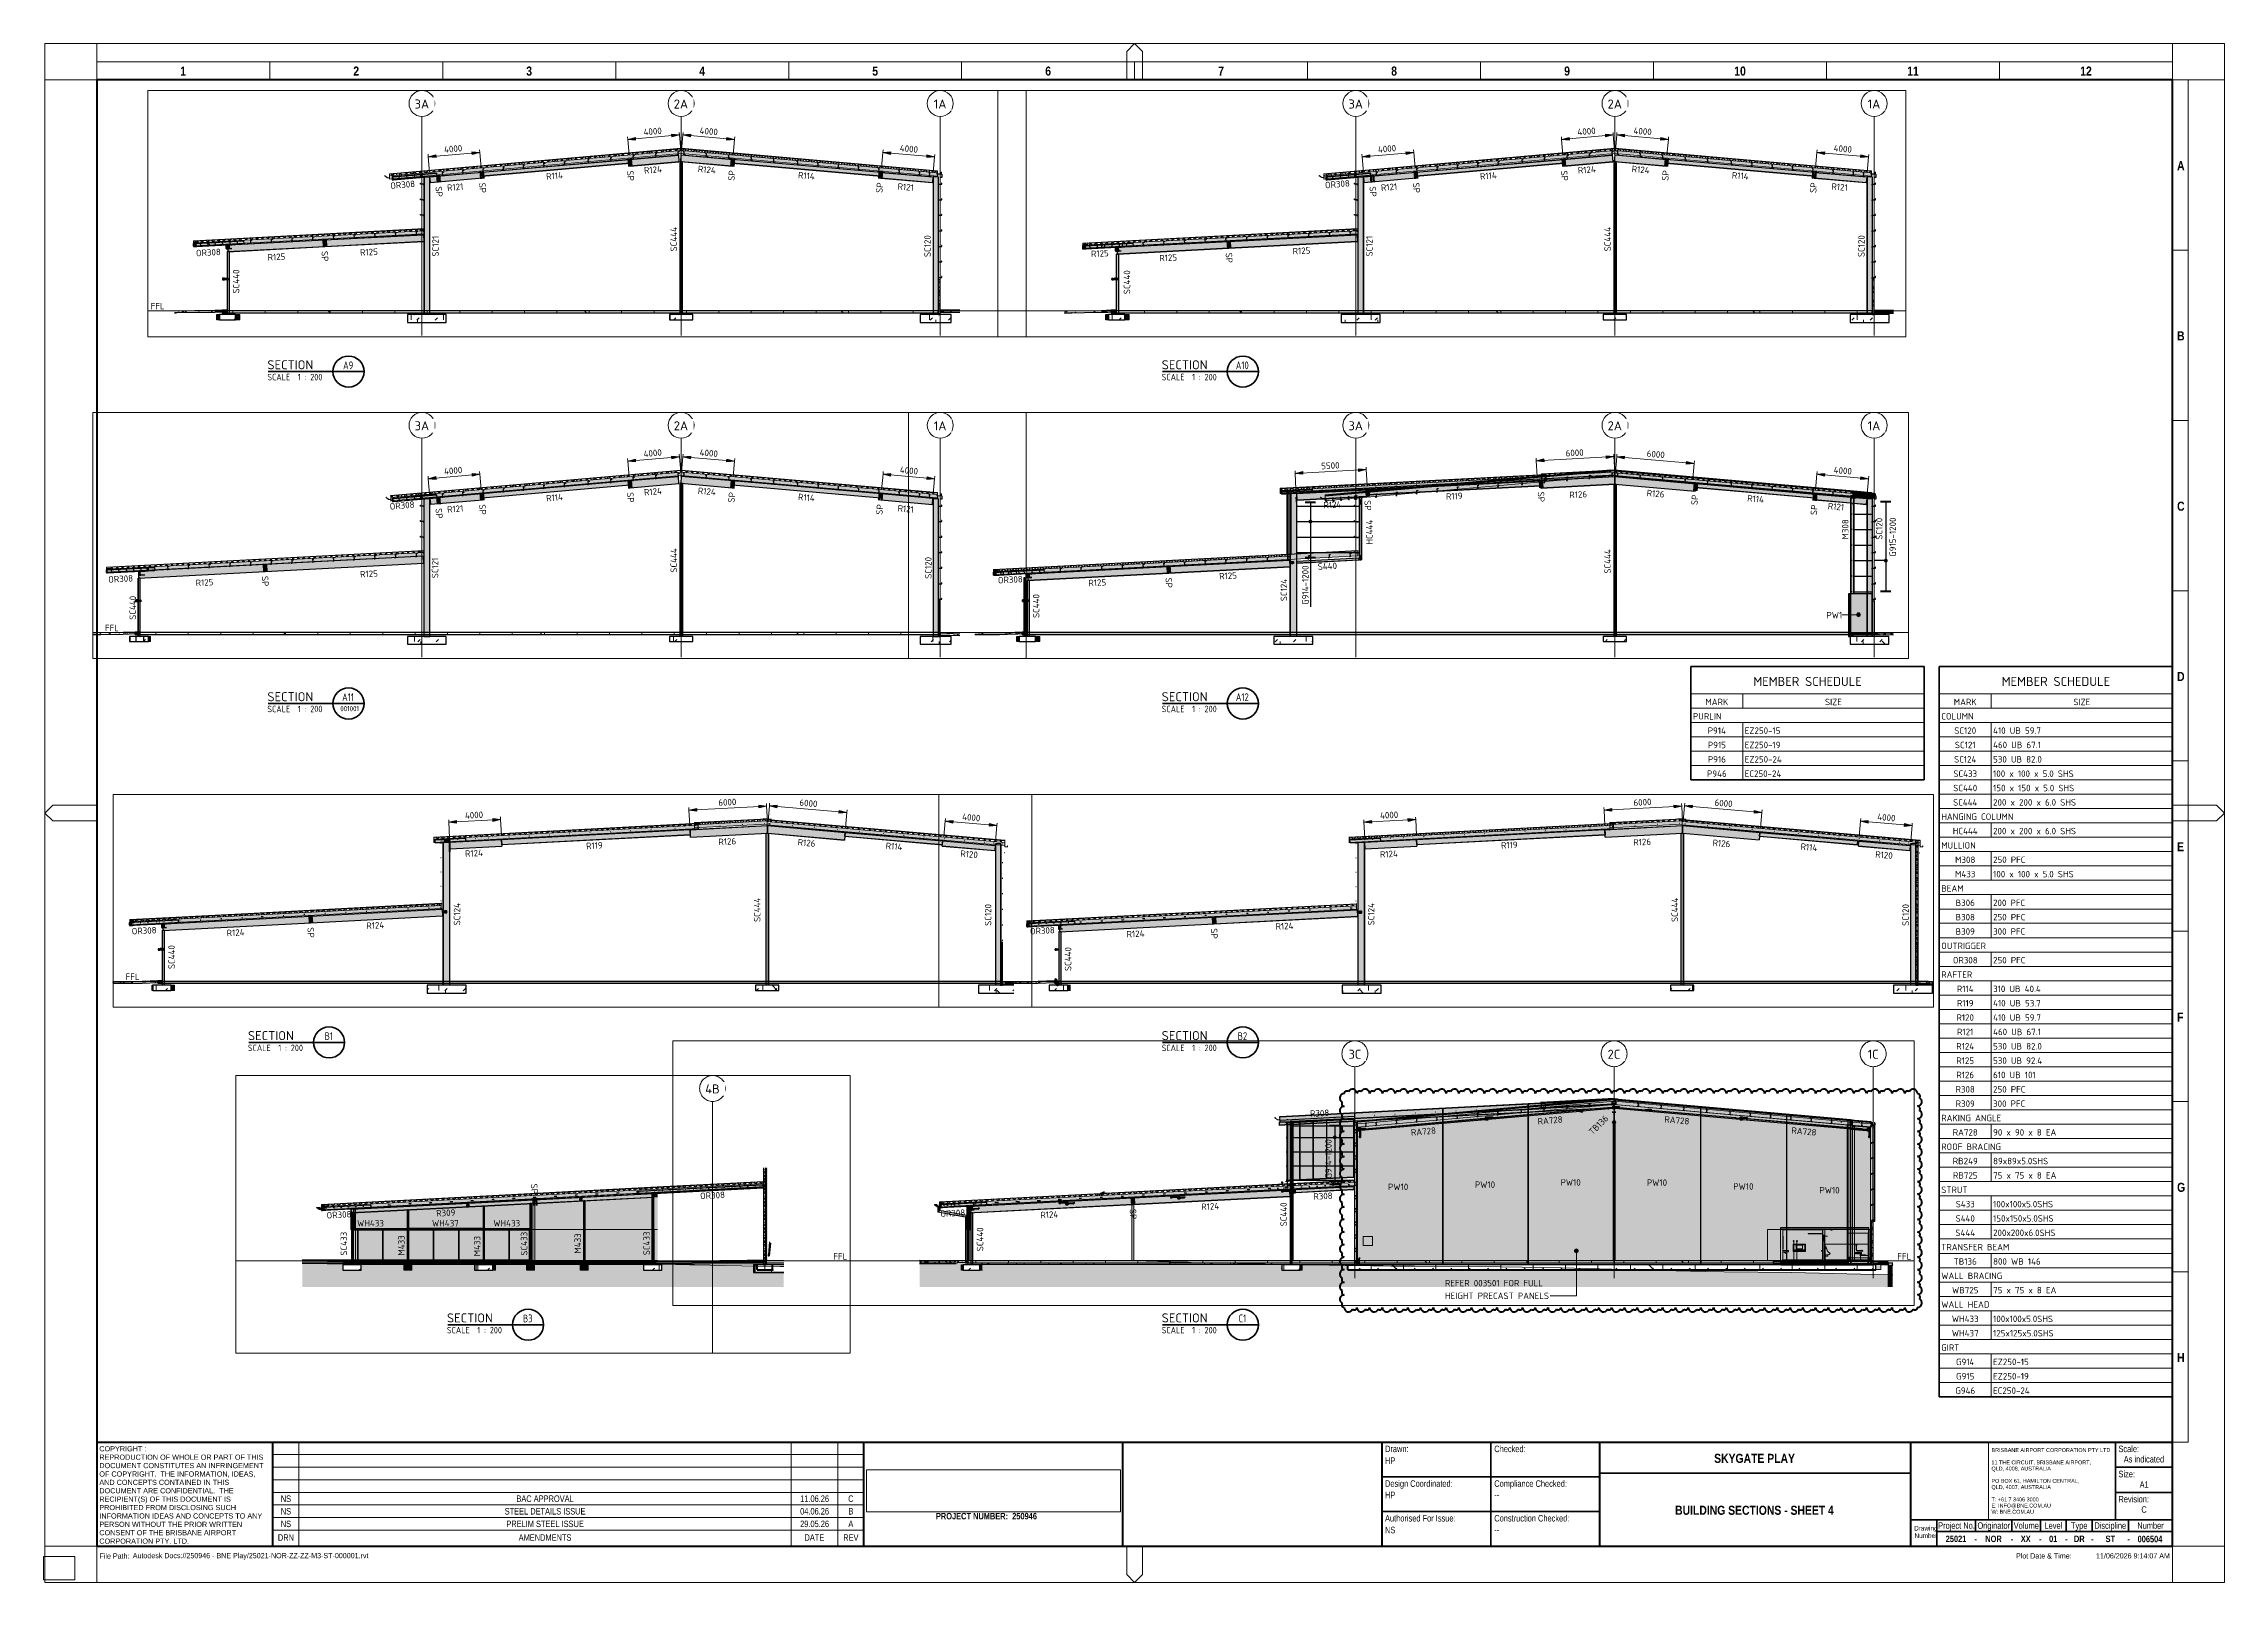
# Paper-space layout 'Layout1' of a CAD drawing. Header units: millimetres. Extents: x 0 to 841, y -1 to 593.
# The model-space entities are those that its viewports show. They can reach past a viewport. Long polylines and large blocks are cut down to what shows.
import ezdxf

# ---------------------------------------------------------------- set-up
doc = ezdxf.new("R2010")
doc.units = ezdxf.units.MM
for name, pattern in [('Dash', [7, 5, -2]), ('Dash_2_', [20.833333, 10.416667, -10.416667]), ('Hidden', [4, 3, -1]), ('Hidden Double', [7, 5, -2]), ('Hidden Half', [3, 2, -1])]:
    doc.linetypes.add(name, pattern=pattern)
for name, color, linetype, lineweight in [('A-000-M_MASS', 13, 'Continuous', 25), ('A-000-T_TEXT', 231, 'Continuous', 13), ('A-010-D_DIM', 211, 'Continuous', 13), ('A-010-D_DIM-200', 211, 'Continuous', 13), ('A-010-M_LINE', 90, 'Continuous', 13), ('A-010-M_LINE-T', 151, 'Continuous', 13), ('A-010-M_ROOM_SEPARATION', 32, 'Continuous', 13), ('A-200-A_WALL', 211, 'Continuous', 18), ('A-200-H_WALL', 111, 'Continuous', 13), ('A-200-M_WALL', 113, 'Continuous', 13), ('A-200-M_WALL_EXT', 113, 'Continuous', 13), ('A-200-M_WALL_PAT', 111, 'Continuous', 13), ('A-200-MH_WALL', 110, 'Hidden', 13), ('A-214-M_CURT_WALL', 52, 'Continuous', 13), ('A-215-M_CURT_PANEL', 51, 'Continuous', 13), ('A-230-H-FLOOR', 190, 'Continuous', 13), ('A-230-M_FLOOR', 192, 'Continuous', 13), ('A-230-MH_FLOOR', 190, 'Hidden Double', 13), ('A-270-M_ROOF', 132, 'Continuous', 13), ('A-350-H_CEILING', 13, 'Continuous', 13), ('A-350-M_CEILING', 13, 'Continuous', 13), ('A-700-M_FFE', 30, 'Continuous', 13), ('A-770-ME_FFE_SA', 91, 'Continuous', 13), ('C-920-M_TOPO', 7, 'Continuous', 13), ('M-520-M_DRAINAGE_FW', 2, 'Continuous', 13), ('M-520-MH_DRAINAGE_FW', 131, 'Dash', 13), ('S-160-M_FOUND', 171, 'Continuous', 13), ('S-160-MH_FOUND', 171, 'Hidden Half', 13), ('S-280-A_COLUMN', 171, 'Continuous', 18), ('S-280-A_STRUCT_FRAME', 2, 'Continuous', 18), ('S-280-M_COLUMN', 52, 'Continuous', 13), ('S-280-M_STRUCT_FRAME', 12, 'Continuous', 13), ('S-280-MH_COLUMN', 52, 'Hidden Half', 13), ('Z-000-P_SCHED', 231, 'Continuous', 13), ('Z-000-T_TEXT', 131, 'Continuous', 25), ('Z-010_MH_CLOUD', 71, 'Continuous', 50), ('Z-020-M_TITLE_BLOCK', 6, 'Continuous', 18), ('Z-020-M_TITLE_BLOCK_M', 33, 'Continuous', 35), ('Z-020-M_TITLE_BLOCK_T', 151, 'Continuous', 18), ('Z-020-M_TITLE_BLOCK_W', 214, 'Continuous', 70), ('Z-030-M_GRID', 191, 'Continuous', 13), ('Z-033_T_GRIDREF', 31, 'Continuous', 13), ('Z-060-M_DETAIL', 92, 'Continuous', 25), ('Z-230-A_LEVEL', 51, 'Continuous', 13), ('Z-230_A_LEVEL', 51, 'Continuous', 18), ('Z-710-M_SIGN', 13, 'Continuous', 13)]:
    doc.layers.add(name, color=color, linetype=linetype, lineweight=lineweight)
doc.layers.add('Z-010_P_VIEWPORT', color=71, linetype='Continuous')
doc.styles.add('Arial', font='arial.ttf', dxfattribs={"height": 2})
doc.styles.add('Arial Narrow', font='ARIALN.TTF', dxfattribs={"height": 2.5})
doc.styles.add('Arial Narrow_1', font='ARIALN.TTF', dxfattribs={"height": 1.8})
doc.styles.add('Arial Narrow_2', font='ARIALN.TTF', dxfattribs={"height": 2})
doc.styles.add('Arial Narrow_B', font='ARIALNB.TTF', dxfattribs={"height": 3.5})
doc.styles.add('Arial Narrow_B_1', font='ARIALNB.TTF', dxfattribs={"height": 2.5})
doc.styles.add('Arial_1', font='arial.ttf', dxfattribs={"height": 1.5})
doc.styles.add('ISOCPEUR_1', font='isocpeur.ttf', dxfattribs={"height": 700})
doc.styles.add('ISOCPEUR_2', font='isocpeur.ttf', dxfattribs={"height": 500})
doc.styles.add('ISOCPEUR_3', font='isocpeur.ttf', dxfattribs={"width": 0.9, "height": 2.5})
doc.styles.add('ISOCPEUR_4', font='isocpeur.ttf', dxfattribs={"width": 0.8, "height": 2})
doc.styles.add('ISOCPEUR_5', font='isocpeur.ttf', dxfattribs={"height": 2.5})
doc.styles.add('ISOCPEUR_B_2', font='', dxfattribs={"height": 3.5})
doc.styles.add('ISOCPEUR_B_3', font='', dxfattribs={"width": 0.8, "height": 3})
doc.styles.add('ISOCPEUR_B_4', font='', dxfattribs={"height": 2.5})
doc.styles.get('ISOCPEUR_B_2').set_extended_font_data('ISOCPEUR', bold=True)
doc.styles.get('ISOCPEUR_B_3').set_extended_font_data('ISOCPEUR', bold=True)
doc.styles.get('ISOCPEUR_B_4').set_extended_font_data('ISOCPEUR', bold=True)
doc.dimstyles.new('2_5___Arrow___Transparent', dxfattribs={"dimscale": 304.8, "dimtxt": 497.990588, "dimasz": 1.968504, "dimexe": 0.656168, "dimexo": 1.049869, "dimgap": 0.164042, "dimtad": 1, "dimdec": 0, "dimzin": 0, "dimdsep": 46, "dimtxsty": 'ISOCPEUR_2', "dimsah": 1, "dimcen": 0.09, "dimadec": 0, "dimazin": 0, "dimtfac": 1, "dimtdec": 4, "dimtix": 1, "dimtmove": 0, "dimatfit": 3, "dimfxl": 1, "dimtvp": 1, "dimtolj": 1, "dimtzin": 0, "dimlwd": 18, "dimlwe": 18, "dimarcsym": 2})
picture_1 = doc.add_image_def('image1.jpg', size_in_pixel=(1878, 311))
picture_2 = doc.add_image_def('image2.png', size_in_pixel=(3200, 3200))
pattern_1 = [(50, (57966.77, 0), (728.7365, -63.756), [76.2, -838.2]), (355, (57966.8, 0), (-140.972, 764.228), [60.96, -670.56]), (100.451, (58027.5, -5.3), (587.77, 700.467), [64.76, -712.36]), (46.184, (57966.8, 203.2), (1084.316, -168.17), [114.3, -1257.3]), (96.636, (58057.1, 189.2), (949.61, 989.71), [97.14, -1068.54]), (351.184, (57966.8, 203.2), (949.62, 989.7), [91.44, -1005.84]), (21, (58068.37, 152.4), (606.458, -409.061), [76.2, -838.2]), (326, (58068.4, 152.4), (247.208, 736.753), [60.96, -670.56]), (71.451, (58118.9, 118.3), (853.668, 327.685), [64.76, -712.36]), (37.5, (57966.77, 0), (12.3547, 338.2201), [6.706, -655.726, 6.706, -674.014, -673.1]), (37.5, (57966.77, 0), (12.3547, 338.2201), [-1343.152, 6.706, -666.394]), (7.5, (57966.77, 0), (267.279, 400.722), [6.706, -381.406, 6.706, -640.486, -256.54]), (7.5, (57966.77, 0), (267.279, 400.722), [-1035.304, 6.706, -249.834]), (327.5, (57740.2, 0), (542.3633, -22.9153), [6.706, -247.294, 6.706, -785.774, -1051.56]), (327.5, (57740.2, 0), (542.3633, -22.9153), [-1046.48, 6.706, -1044.854]), (317.5, (57638.6, 0), (592.517, 101.707), [6.706, -323.494, 6.706, -519.582, -746.76]), (317.5, (57638.6, 0), (592.517, 101.707), [-856.488, 6.706, -740.054])]
pattern_2 = [(45, (4558713.6, 0), (-1414.214, 0), [750, -3000]), (45, (4559713.6, 1000), (-1414.214, 0), [750, -3000]), (45, (4560713.6, -300), (-1414.214, 0), [250, -2000]), (90, (4560713.64, 500), (-500, 500), [500, -2000]), (315, (4560713.6, 1000), (0, 2828.43), [500, -3000]), (0, (4559713.6, 1000), (2000, 2000), [300, -1000]), (0, (4557213.6, 2000), (2000, 2000), [300, -2000])]
pattern_3 = [(50, (137491.2, 0), (728.7365, -63.756), [76.2, -838.2]), (355, (137491.2, 0), (-140.972, 764.228), [60.96, -670.56]), (100.451, (137551.9, -5.3), (587.77, 700.467), [64.76, -712.36]), (46.184, (137491.2, 203.2), (1084.316, -168.17), [114.3, -1257.3]), (96.636, (137581.5, 189.2), (949.61, 989.71), [97.14, -1068.54]), (351.184, (137491.2, 203.2), (949.62, 989.7), [91.44, -1005.84]), (21, (137592.8, 152.4), (606.458, -409.0606), [76.2, -838.2]), (326, (137592.8, 152.4), (247.208, 736.753), [60.96, -670.56]), (71.451, (137643.3, 118.3), (853.668, 327.685), [64.76, -712.36]), (37.5, (137491.2, 0), (12.3547, 338.2201), [6.706, -655.726, 6.706, -674.014, -673.1]), (37.5, (137491.2, 0), (12.3547, 338.2201), [-1343.152, 6.706, -666.394]), (7.5, (137491.2, 0), (267.279, 400.722), [6.706, -381.406, 6.706, -640.486, -256.54]), (7.5, (137491.2, 0), (267.279, 400.722), [-1035.304, 6.706, -249.834]), (327.5, (137264.62, 0), (542.3633, -22.9153), [6.706, -247.294, 6.706, -785.774, -1051.56]), (327.5, (137264.62, 0), (542.3633, -22.9153), [-1046.48, 6.706, -1044.854]), (317.5, (137163, 0), (592.517, 101.707), [6.706, -323.494, 6.706, -519.582, -746.76]), (317.5, (137163, 0), (592.517, 101.707), [-856.488, 6.706, -740.054])]
pattern_4 = [(45, (4556992, 0), (-1414.214, 0), [750, -3000]), (45, (4557992, 1000), (-1414.214, 0), [750, -3000]), (45, (4558992, -300), (-1414.214, 0), [250, -2000]), (90, (4558991.97, 500), (-500, 500), [500, -2000]), (315, (4558992, 1000), (0, 2828.43), [500, -3000]), (0, (4557992, 1000), (2000, 2000), [300, -1000]), (0, (4555492, 2000), (2000, 2000), [300, -2000])]
pattern_5 = [(45, (210813.8, 0), (-1414.214, 0), [750, -3000]), (45, (211813.8, 1000), (-1414.214, 0), [750, -3000]), (45, (212813.8, -300), (-1414.214, 0), [250, -2000]), (90, (212813.83, 500), (-500, 500), [500, -2000]), (315, (212813.8, 1000), (0, 2828.43), [500, -3000]), (0, (211813.8, 1000), (2000, 2000), [300, -1000]), (0, (209313.8, 2000), (2000, 2000), [300, -2000])]
pattern_6 = [(50, (210813.83, 0), (728.7365, -63.756), [76.2, -838.2]), (355, (210813.8, 0), (-140.972, 764.228), [60.96, -670.56]), (100.451, (210874.56, -5.3), (587.77, 700.467), [64.76, -712.36]), (46.184, (210813.8, 203.2), (1084.316, -168.171), [114.3, -1257.3]), (96.636, (210904.2, 189.2), (949.61, 989.71), [97.14, -1068.54]), (351.184, (210813.8, 203.2), (949.62, 989.7), [91.44, -1005.84]), (21, (210915.43, 152.4), (606.458, -409.0606), [76.2, -838.2]), (326, (210915.4, 152.4), (247.208, 736.753), [60.96, -670.56]), (71.451, (210966, 118.3), (853.668, 327.685), [64.76, -712.36]), (37.5, (210813.83, 0), (12.3547, 338.2201), [6.706, -655.726, 6.706, -674.014, -673.1]), (37.5, (210813.83, 0), (12.3547, 338.2201), [-1343.152, 6.706, -666.394]), (7.5, (210813.83, 0), (267.279, 400.722), [6.706, -381.406, 6.706, -640.486, -256.54]), (7.5, (210813.83, 0), (267.279, 400.722), [-1035.304, 6.706, -249.834]), (327.5, (210587.27, 0), (542.3633, -22.9153), [6.706, -247.294, 6.706, -785.774, -1051.56]), (327.5, (210587.27, 0), (542.3633, -22.9153), [-1046.48, 6.706, -1044.854]), (317.5, (210485.67, 0), (592.517, 101.707), [6.706, -323.494, 6.706, -519.582, -746.76]), (317.5, (210485.67, 0), (592.517, 101.707), [-856.488, 6.706, -740.054])]
pattern_7 = [(45, (4555270.3, 0), (-1414.214, 0), [750, -3000]), (45, (4556270.3, 1000), (-1414.214, 0), [750, -3000]), (45, (4557270.3, -300), (-1414.214, 0), [250, -2000]), (90, (4557270.3, 500), (-500, 500), [500, -2000]), (315, (4557270.3, 1000), (0, 2828.43), [500, -3000]), (0, (4556270.3, 1000), (2000, 2000), [300, -1000]), (0, (4553770.3, 2000), (2000, 2000), [300, -2000])]
pattern_8 = [(45, (297764.3, 0), (-1414.214, 0), [750, -3000]), (45, (298764.3, 1000), (-1414.214, 0), [750, -3000]), (45, (299764.3, -300), (-1414.214, 0), [250, -2000]), (90, (299764.25, 500), (-500, 500), [500, -2000]), (315, (299764.3, 1000), (0, 2828.43), [500, -3000]), (0, (298764.3, 1000), (2000, 2000), [300, -1000]), (0, (296264.3, 2000), (2000, 2000), [300, -2000])]
pattern_9 = [(50, (297764.25, 0), (728.7365, -63.756), [76.2, -838.2]), (355, (297764.25, 0), (-140.972, 764.228), [60.96, -670.56]), (100.451, (297825, -5.3), (587.77, 700.467), [64.76, -712.36]), (46.184, (297764.25, 203.2), (1084.316, -168.171), [114.3, -1257.3]), (96.636, (297854.6, 189.2), (949.61, 989.71), [97.14, -1068.54]), (351.184, (297764.3, 203.2), (949.62, 989.7), [91.44, -1005.84]), (21, (297865.85, 152.4), (606.458, -409.0606), [76.2, -838.2]), (326, (297865.85, 152.4), (247.208, 736.753), [60.96, -670.56]), (71.451, (297916.4, 118.3), (853.668, 327.685), [64.76, -712.36]), (37.5, (297764.25, 0), (12.3547, 338.2201), [6.706, -655.726, 6.706, -674.014, -673.1]), (37.5, (297764.25, 0), (12.3547, 338.2201), [-1343.152, 6.706, -666.394]), (7.5, (297764.25, 0), (267.279, 400.722), [6.706, -381.406, 6.706, -640.486, -256.54]), (7.5, (297764.25, 0), (267.279, 400.722), [-1035.304, 6.706, -249.834]), (327.5, (297537.69, 0), (542.3633, -22.9153), [6.706, -247.294, 6.706, -785.774, -1051.56]), (327.5, (297537.69, 0), (542.3633, -22.9153), [-1046.48, 6.706, -1044.854]), (317.5, (297436.1, 0), (592.517, 101.707), [6.706, -323.494, 6.706, -519.582, -746.76]), (317.5, (297436.1, 0), (592.517, 101.707), [-856.488, 6.706, -740.054])]
pattern_10 = [(45, (4553363.2, 0), (-1414.214, 0), [750, -3000]), (45, (4554363.2, 1000), (-1414.214, 0), [750, -3000]), (45, (4555363.2, -300), (-1414.214, 0), [250, -2000]), (90, (4555363.17, 500), (-500, 500), [500, -2000]), (315, (4555363.2, 1000), (0, 2828.43), [500, -3000]), (0, (4554363.2, 1000), (2000, 2000), [300, -1000]), (0, (4551863.2, 2000), (2000, 2000), [300, -2000])]
pattern_11 = [(45, (377784.9, 0), (-1414.214, 0), [750, -3000]), (45, (378784.9, 1000), (-1414.214, 0), [750, -3000]), (45, (379784.9, -300), (-1414.214, 0), [250, -2000]), (90, (379784.9, 500), (-500, 500), [500, -2000]), (315, (379784.9, 1000), (0, 2828.43), [500, -3000]), (0, (378784.9, 1000), (2000, 2000), [300, -1000]), (0, (376284.9, 2000), (2000, 2000), [300, -2000])]
pattern_12 = [(50, (377784.9, 0), (728.7365, -63.756), [76.2, -838.2]), (355, (377784.9, 0), (-140.972, 764.228), [60.96, -670.56]), (100.451, (377845.6, -5.3), (587.77, 700.467), [64.76, -712.36]), (46.184, (377784.9, 203.2), (1084.316, -168.171), [114.3, -1257.3]), (96.636, (377875.2, 189.2), (949.61, 989.71), [97.14, -1068.54]), (351.184, (377784.9, 203.2), (949.62, 989.7), [91.44, -1005.84]), (21, (377886.5, 152.4), (606.458, -409.0606), [76.2, -838.2]), (326, (377886.5, 152.4), (247.208, 736.753), [60.96, -670.56]), (71.451, (377937, 118.3), (853.668, 327.685), [64.76, -712.36]), (37.5, (377784.88, 0), (12.3547, 338.2201), [6.706, -655.726, 6.706, -674.014, -673.1]), (37.5, (377784.88, 0), (12.3547, 338.2201), [-1343.152, 6.706, -666.394]), (7.5, (377784.9, 0), (267.279, 400.722), [6.706, -381.406, 6.706, -640.486, -256.54]), (7.5, (377784.9, 0), (267.279, 400.722), [-1035.304, 6.706, -249.834]), (327.5, (377558.32, 0), (542.3633, -22.9153), [6.706, -247.294, 6.706, -785.774, -1051.56]), (327.5, (377558.32, 0), (542.3633, -22.9153), [-1046.48, 6.706, -1044.854]), (317.5, (377456.7, 0), (592.517, 101.707), [6.706, -323.494, 6.706, -519.582, -746.76]), (317.5, (377456.7, 0), (592.517, 101.707), [-856.488, 6.706, -740.054])]
pattern_13 = [(45, (4492097.5, 0), (-1414.214, 0), [750, -3000]), (45, (4493097.5, 1000), (-1414.214, 0), [750, -3000]), (45, (4494097.5, -300), (-1414.214, 0), [250, -2000]), (90, (4494097.55, 500), (-500, 500), [500, -2000]), (315, (4494097.5, 1000), (0, 2828.43), [500, -3000]), (0, (4493097.5, 1000), (2000, 2000), [300, -1000]), (0, (4490597.5, 2000), (2000, 2000), [300, -2000])]
pattern_14 = [(45, (462663.6, 0), (-1414.214, 0), [750, -3000]), (45, (463663.6, 1000), (-1414.214, 0), [750, -3000]), (45, (464663.6, -300), (-1414.214, 0), [250, -2000]), (90, (464663.6, 500), (-500, 500), [500, -2000]), (315, (464663.6, 1000), (0, 2828.43), [500, -3000]), (0, (463663.6, 1000), (2000, 2000), [300, -1000]), (0, (461163.6, 2000), (2000, 2000), [300, -2000])]
pattern_15 = [(50, (462663.6, 0), (728.7365, -63.756), [76.2, -838.2]), (355, (462663.6, 0), (-140.972, 764.228), [60.96, -670.56]), (100.451, (462724.35, -5.3), (587.77, 700.467), [64.76, -712.36]), (46.184, (462663.6, 203.2), (1084.316, -168.171), [114.3, -1257.3]), (96.636, (462754, 189.2), (949.61, 989.71), [97.14, -1068.54]), (351.184, (462663.6, 203.2), (949.62, 989.7), [91.44, -1005.84]), (21, (462765.2, 152.4), (606.458, -409.0606), [76.2, -838.2]), (326, (462765.2, 152.4), (247.208, 736.753), [60.96, -670.56]), (71.451, (462815.76, 118.3), (853.668, 327.685), [64.76, -712.36]), (37.5, (462663.62, 0), (12.3547, 338.2201), [6.706, -655.726, 6.706, -674.014, -673.1]), (37.5, (462663.62, 0), (12.3547, 338.2201), [-1343.152, 6.706, -666.394]), (7.5, (462663.62, 0), (267.279, 400.722), [6.706, -381.406, 6.706, -640.486, -256.54]), (7.5, (462663.62, 0), (267.279, 400.722), [-1035.304, 6.706, -249.834]), (327.5, (462437.05, 0), (542.3633, -22.9153), [6.706, -247.294, 6.706, -785.774, -1051.56]), (327.5, (462437.05, 0), (542.3633, -22.9153), [-1046.48, 6.706, -1044.854]), (317.5, (462335.45, 0), (592.517, 101.707), [6.706, -323.494, 6.706, -519.582, -746.76]), (317.5, (462335.45, 0), (592.517, 101.707), [-856.488, 6.706, -740.054])]
pattern_16 = [(45, (4416219.6, 0), (-1414.214, 0), [750, -3000]), (45, (4417219.6, 1000), (-1414.214, 0), [750, -3000]), (45, (4418219.6, -300), (-1414.214, 0), [250, -2000]), (90, (4418219.6, 500), (-500, 500), [500, -2000]), (315, (4418219.6, 1000), (0, 2828.43), [500, -3000]), (0, (4417219.6, 1000), (2000, 2000), [300, -1000]), (0, (4414719.6, 2000), (2000, 2000), [300, -2000])]
pattern_17 = [(45, (512876.5, 0), (-1414.214, 0), [750, -3000]), (45, (513876.5, 1000), (-1414.214, 0), [750, -3000]), (45, (514876.5, -300), (-1414.214, 0), [250, -2000]), (90, (514876.53, 500), (-500, 500), [500, -2000]), (315, (514876.5, 1000), (0, 2828.43), [500, -3000]), (0, (513876.5, 1000), (2000, 2000), [300, -1000]), (0, (511376.5, 2000), (2000, 2000), [300, -2000])]
pattern_18 = [(45, (4419721.1, 0), (-1414.21, 0), [750, -3000]), (45, (4420721.1, 1000), (-1414.21, 0), [750, -3000]), (45, (4421721.1, -300), (-1414.214, 0), [250, -2000]), (90, (4421721.13, 500), (-500, 500), [500, -2000]), (315, (4421721.1, 1000), (0, 2828.43), [500, -3000]), (0, (4420721.1, 1000), (2000, 2000), [300, -1000]), (0, (4418221.1, 2000), (2000, 2000), [300, -2000])]
pattern_19 = [(50, (4325937.9, 0), (1457.472, -127.512), [152.4, -1676.4]), (355, (4325937.9, 0), (-281.94, 1528.454), [121.92, -1341.12]), (100.451, (4326059.3, -10.6), (1175.54, 1400.933), [129.52, -1424.72]), (46.184, (4325937.9, 406.4), (2168.63, -336.34), [228.6, -2514.6]), (96.636, (4326118.6, 378.4), (1899.22, 1979.42), [194.28, -2137.08]), (351.184, (4325938, 406.4), (1899.24, 1979.4), [182.88, -2011.68]), (21, (4326141.1, 304.8), (1212.915, -818.12), [152.4, -1676.4]), (326, (4326141.1, 304.8), (494.417, 1473.504), [121.92, -1341.12]), (71.451, (4326242.2, 236.6), (1707.337, 655.37), [129.52, -1424.72]), (37.5, (4325937.9, 0), (24.7094, 676.44), [67.056, -1257.808, 67.056, -1294.384, -1346.2]), (37.5, (4325937.9, 0), (24.7094, 676.44), [-2686.304, 67.056, -1279.144]), (7.5, (4325937.9, 0), (534.558, 801.444), [67.056, -709.168, 67.056, -1227.328, -513.08]), (7.5, (4325937.9, 0), (534.558, 801.444), [-2070.608, 67.056, -446.024]), (327.5, (4325484.76, 0), (1084.7275, -45.831), [67.056, -440.944, 67.056, -1517.904, -2103.12]), (327.5, (4325484.76, 0), (1084.7275, -45.831), [-2092.96, 67.056, -2036.064]), (317.5, (4325281.6, 0), (1185.035, 203.414), [67.056, -593.344, 67.056, -985.52, -1493.52]), (317.5, (4325281.6, 0), (1185.035, 203.414), [-1712.976, 67.056, -1426.464])]
pattern_20 = [(45, (615418.1, 0), (-1414.214, 0), [750, -3000]), (45, (616418.1, 1000), (-1414.214, 0), [750, -3000]), (45, (617418.1, -300), (-1414.214, 0), [250, -2000]), (90, (617418.13, 500), (-500, 500), [500, -2000]), (315, (617418.1, 1000), (0, 2828.43), [500, -3000]), (0, (616418.1, 1000), (2000, 2000), [300, -1000]), (0, (613918.1, 2000), (2000, 2000), [300, -2000])]
pattern_21 = [(50, (615418.13, 0), (728.7365, -63.756), [76.2, -838.2]), (355, (615418.1, 0), (-140.972, 764.228), [60.96, -670.56]), (100.451, (615478.86, -5.3), (587.77, 700.467), [64.76, -712.36]), (46.184, (615418.1, 203.2), (1084.316, -168.171), [114.3, -1257.3]), (96.636, (615508.5, 189.2), (949.61, 989.71), [97.14, -1068.54]), (351.184, (615418.1, 203.2), (949.62, 989.7), [91.44, -1005.84]), (21, (615519.73, 152.4), (606.458, -409.0606), [76.2, -838.2]), (326, (615519.7, 152.4), (247.208, 736.753), [60.96, -670.56]), (71.451, (615570.3, 118.3), (853.668, 327.685), [64.76, -712.36]), (37.5, (615418.13, 0), (12.3547, 338.2201), [6.706, -655.726, 6.706, -674.014, -673.1]), (37.5, (615418.13, 0), (12.3547, 338.2201), [-1343.152, 6.706, -666.394]), (7.5, (615418.13, 0), (267.279, 400.722), [6.706, -381.406, 6.706, -640.486, -256.54]), (7.5, (615418.13, 0), (267.279, 400.722), [-1035.304, 6.706, -249.834]), (327.5, (615191.56, 0), (542.3633, -22.9153), [6.706, -247.294, 6.706, -785.774, -1051.56]), (327.5, (615191.56, 0), (542.3633, -22.9153), [-1046.48, 6.706, -1044.854]), (317.5, (615089.96, 0), (592.517, 101.707), [6.706, -323.494, 6.706, -519.582, -746.76]), (317.5, (615089.96, 0), (592.517, 101.707), [-856.488, 6.706, -740.054])]
pattern_22 = [(45, (4325937.9, 0), (-1414.214, 0), [750, -3000]), (45, (4326937.9, 1000), (-1414.214, 0), [750, -3000]), (45, (4327937.9, -300), (-1414.214, 0), [250, -2000]), (90, (4327937.9, 500), (-500, 500), [500, -2000]), (315, (4327937.9, 1000), (0, 2828.43), [500, -3000]), (0, (4326937.9, 1000), (2000, 2000), [300, -1000]), (0, (4324437.9, 2000), (2000, 2000), [300, -2000])]

psp = doc.layouts.get("Layout1")

# ---------------------------------------------------------------- texts
at = {"layer": 'Z-000-P_SCHED'}
for s, insert, char_height, width, attachment_point, line_spacing_factor, style in [('MEMBER SCHEDULE', (680.66, 348.53), 3.5, 48.3134, 2, 1.149209, 'ISOCPEUR_B_2'), ('MEMBER SCHEDULE', (776.5, 348.53), 3.5, 48.3134, 2, 1.149209, 'ISOCPEUR_B_2'), ('MARK', (645.66, 340.12), 2.5, 10.2779, 2, 1.149209, 'ISOCPEUR_B_4'), ('SIZE', (690.66, 340.12), 2.5, 7.8877, 2, 1.149209, 'ISOCPEUR_B_4'), ('MARK', (741.5, 340.12), 2.5, 10.2779, 2, 1.149209, 'ISOCPEUR_B_4'), ('SIZE', (786.5, 340.12), 2.5, 7.8877, 2, 1.149209, 'ISOCPEUR_B_4'), ('PURLIN', (636.41, 334.58), 2.5, 12.5485, 1, 1.149209, 'ISOCPEUR_5'), ('P914', (645.66, 329.05), 2.5, 8.3657, 2, 1.149209, 'ISOCPEUR_5'), ('EZ250-15', (656.41, 329.05), 2.5, 16.4326, 1, 1.149209, 'ISOCPEUR_5'), ('COLUMN', (732.25, 334.58), 2.5, 14.0424, 1, 1.149209, 'ISOCPEUR_5'), ('SC120', (741.5, 329.05), 2.5, 10.1583, 2, 1.149209, 'ISOCPEUR_5'), ('410 UB 59.7', (752.25, 329.05), 2.5, 21.5118, 1, 1.149209, 'ISOCPEUR_5'), ('P915', (645.66, 323.51), 2.5, 8.0669, 2, 1.149209, 'ISOCPEUR_5'), ('EZ250-19', (656.41, 323.51), 2.5, 16.4326, 1, 1.149209, 'ISOCPEUR_5'), ('SC121', (741.5, 323.51), 2.5, 9.5608, 2, 1.149209, 'ISOCPEUR_5'), ('460 UB 67.1', (752.25, 323.51), 2.5, 21.5118, 1, 1.149209, 'ISOCPEUR_5'), ('P946', (645.66, 312.43), 2.5, 8.9632, 2, 1.149209, 'ISOCPEUR_5'), ('P916', (645.66, 317.97), 2.5, 8.0669, 2, 1.149209, 'ISOCPEUR_5'), ('EZ250-24', (656.41, 317.97), 2.5, 17.3289, 1, 1.149209, 'ISOCPEUR_5'), ('EC250-24', (656.41, 312.43), 2.5, 17.0302, 1, 1.149209, 'ISOCPEUR_5'), ('SC433', (741.5, 312.43), 2.5, 11.0547, 2, 1.149209, 'ISOCPEUR_5'), ('SC124', (741.5, 317.97), 2.5, 10.4571, 2, 1.149209, 'ISOCPEUR_5'), ('100 x 100 x 5.0 SHS', (752.25, 312.43), 2.5, 36.7493, 1, 1.149209, 'ISOCPEUR_5'), ('530 UB 82.0', (752.25, 317.97), 2.5, 21.8106, 1, 1.149209, 'ISOCPEUR_5'), ('SC440', (741.5, 306.89), 2.5, 11.3534, 2, 1.149209, 'ISOCPEUR_5'), ('150 x 150 x 5.0 SHS', (752.25, 306.89), 2.5, 36.7493, 1, 1.149209, 'ISOCPEUR_5'), ('HANGING COLUMN', (732.25, 295.82), 2.5, 31.3713, 1, 1.149209, 'ISOCPEUR_5'), ('SC444', (741.5, 301.35), 2.5, 11.6522, 2, 1.149209, 'ISOCPEUR_5'), ('200 x 200 x 6.0 SHS', (752.25, 301.35), 2.5, 37.9444, 1, 1.149209, 'ISOCPEUR_5'), ('HC444', (741.5, 290.28), 2.5, 11.6522, 2, 1.149209, 'ISOCPEUR_5'), ('200 x 200 x 6.0 SHS', (752.25, 290.28), 2.5, 37.9444, 1, 1.149209, 'ISOCPEUR_5'), ('MULLION', (732.25, 284.74), 2.5, 14.9387, 1, 1.149209, 'ISOCPEUR_5'), ('M308', (741.5, 279.2), 2.5, 8.9632, 2, 1.149209, 'ISOCPEUR_5'), ('250 PFC', (752.25, 279.2), 2.5, 14.64, 1, 1.149209, 'ISOCPEUR_5'), ('M433', (741.5, 273.66), 2.5, 9.262, 2, 1.149209, 'ISOCPEUR_5'), ('100 x 100 x 5.0 SHS', (752.25, 273.66), 2.5, 36.7493, 1, 1.149209, 'ISOCPEUR_5'), ('BEAM', (732.25, 268.12), 2.5, 9.8596, 1, 1.149209, 'ISOCPEUR_5'), ('B306', (741.5, 262.59), 2.5, 8.6645, 2, 1.149209, 'ISOCPEUR_5'), ('200 PFC', (752.25, 262.59), 2.5, 14.64, 1, 1.149209, 'ISOCPEUR_5'), ('B308', (741.5, 257.05), 2.5, 8.6645, 2, 1.149209, 'ISOCPEUR_5'), ('250 PFC', (752.25, 257.05), 2.5, 14.64, 1, 1.149209, 'ISOCPEUR_5'), ('OUTRIGGER', (732.25, 245.97), 2.5, 19.7191, 1, 1.149209, 'ISOCPEUR_5'), ('B309', (741.5, 251.51), 2.5, 8.6645, 2, 1.149209, 'ISOCPEUR_5'), ('300 PFC', (752.25, 251.51), 2.5, 14.64, 1, 1.149209, 'ISOCPEUR_5'), ('OR308', (741.5, 240.43), 2.5, 11.0547, 2, 1.149209, 'ISOCPEUR_5'), ('250 PFC', (752.25, 240.43), 2.5, 14.64, 1, 1.149209, 'ISOCPEUR_5'), ('RAFTER', (732.25, 234.89), 2.5, 14.0424, 1, 1.149209, 'ISOCPEUR_5'), ('R114', (741.5, 229.36), 2.5, 7.7681, 2, 1.149209, 'ISOCPEUR_5'), ('310 UB 40.4', (752.25, 229.36), 2.5, 21.8106, 1, 1.149209, 'ISOCPEUR_5'), ('R119', (741.5, 223.82), 2.5, 7.4694, 2, 1.149209, 'ISOCPEUR_5'), ('410 UB 53.7', (752.25, 223.82), 2.5, 21.5118, 1, 1.149209, 'ISOCPEUR_5'), ('R120', (741.5, 218.28), 2.5, 8.0669, 2, 1.149209, 'ISOCPEUR_5'), ('R121', (741.5, 212.74), 2.5, 7.4694, 2, 1.149209, 'ISOCPEUR_5'), ('410 UB 59.7', (752.25, 218.28), 2.5, 21.5118, 1, 1.149209, 'ISOCPEUR_5'), ('460 UB 67.1', (752.25, 212.74), 2.5, 21.5118, 1, 1.149209, 'ISOCPEUR_5'), ('R124', (741.5, 207.2), 2.5, 8.3657, 2, 1.149209, 'ISOCPEUR_5'), ('530 UB 82.0', (752.25, 207.2), 2.5, 21.8106, 1, 1.149209, 'ISOCPEUR_5'), ('R125', (741.5, 201.66), 2.5, 8.0669, 2, 1.149209, 'ISOCPEUR_5'), ('R126', (741.5, 196.13), 2.5, 8.0669, 2, 1.149209, 'ISOCPEUR_5'), ('530 UB 92.4', (752.25, 201.66), 2.5, 22.1093, 1, 1.149209, 'ISOCPEUR_5'), ('610 UB 101', (752.25, 196.13), 2.5, 19.1216, 1, 1.149209, 'ISOCPEUR_5'), ('R308', (741.5, 190.59), 2.5, 8.6645, 2, 1.149209, 'ISOCPEUR_5'), ('250 PFC', (752.25, 190.59), 2.5, 14.64, 1, 1.149209, 'ISOCPEUR_5'), ('RAKING ANGLE', (732.25, 179.51), 2.5, 26.5909, 1, 1.149209, 'ISOCPEUR_5'), ('R309', (741.5, 185.05), 2.5, 8.6645, 2, 1.149209, 'ISOCPEUR_5'), ('300 PFC', (752.25, 185.05), 2.5, 14.64, 1, 1.149209, 'ISOCPEUR_5'), ('ROOF BRACING', (732.25, 168.43), 2.5, 26.2922, 1, 1.149209, 'ISOCPEUR_5'), ('RA728', (741.5, 173.97), 2.5, 11.3534, 2, 1.149209, 'ISOCPEUR_5'), ('90 x 90 x 8 EA', (752.25, 173.97), 2.5, 28.3836, 1, 1.149209, 'ISOCPEUR_5'), ('RB249', (741.5, 162.9), 2.5, 11.3534, 2, 1.149209, 'ISOCPEUR_5'), ('89x89x5.0SHS', (752.25, 162.9), 2.5, 24.7983, 1, 1.149209, 'ISOCPEUR_5'), ('STRUT', (732.25, 151.82), 2.5, 11.951, 1, 1.149209, 'ISOCPEUR_5'), ('RB725', (741.5, 157.36), 2.5, 11.0547, 2, 1.149209, 'ISOCPEUR_5'), ('75 x 75 x 8 EA', (752.25, 157.36), 2.5, 28.3836, 1, 1.149209, 'ISOCPEUR_5'), ('S433', (741.5, 146.28), 2.5, 8.9632, 2, 1.149209, 'ISOCPEUR_5'), ('100x100x5.0SHS', (752.25, 146.28), 2.5, 27.786, 1, 1.149209, 'ISOCPEUR_5'), ('S444', (741.5, 135.2), 2.5, 9.5608, 2, 1.149209, 'ISOCPEUR_5'), ('S440', (741.5, 140.74), 2.5, 9.262, 2, 1.149209, 'ISOCPEUR_5'), ('150x150x5.0SHS', (752.25, 140.74), 2.5, 27.786, 1, 1.149209, 'ISOCPEUR_5'), ('200x200x6.0SHS', (752.25, 135.2), 2.5, 28.9811, 1, 1.149209, 'ISOCPEUR_5'), ('TRANSFER BEAM', (732.25, 129.67), 2.5, 30.475, 1, 1.149209, 'ISOCPEUR_5'), ('WALL BRACING', (732.25, 118.59), 2.5, 27.2184, 1, 1.149209, 'ISOCPEUR_5'), ('TB136', (741.5, 124.13), 2.5, 10.4571, 2, 1.149209, 'ISOCPEUR_5'), ('800 WB 146', (752.25, 124.13), 2.5, 21.5417, 1, 1.149209, 'ISOCPEUR_5'), ('WB725', (741.5, 113.05), 2.5, 11.9809, 2, 1.149209, 'ISOCPEUR_5'), ('75 x 75 x 8 EA', (752.25, 113.05), 2.5, 28.3836, 1, 1.149209, 'ISOCPEUR_5'), ('WALL HEAD', (732.25, 107.51), 2.5, 21.5417, 1, 1.149209, 'ISOCPEUR_5'), ('WH433', (741.5, 101.97), 2.5, 12.2796, 2, 1.149209, 'ISOCPEUR_5'), ('100x100x5.0SHS', (752.25, 101.97), 2.5, 27.786, 1, 1.149209, 'ISOCPEUR_5'), ('WH437', (741.5, 96.43), 2.5, 12.2796, 2, 1.149209, 'ISOCPEUR_5'), ('125x125x5.0SHS', (752.25, 96.43), 2.5, 27.786, 1, 1.149209, 'ISOCPEUR_5'), ('GIRT', (732.25, 90.9), 2.5, 8.0669, 1, 1.149209, 'ISOCPEUR_5'), ('G914', (741.5, 85.36), 2.5, 8.3657, 2, 1.149209, 'ISOCPEUR_5'), ('EZ250-15', (752.25, 85.36), 2.5, 16.4326, 1, 1.149209, 'ISOCPEUR_5'), ('G915', (741.5, 79.82), 2.5, 8.0669, 2, 1.149209, 'ISOCPEUR_5'), ('EZ250-19', (752.25, 79.82), 2.5, 16.4326, 1, 1.149209, 'ISOCPEUR_5'), ('G946', (741.5, 74.28), 2.5, 8.9632, 2, 1.149209, 'ISOCPEUR_5'), ('EC250-24', (752.25, 74.28), 2.5, 17.0302, 1, 1.149209, 'ISOCPEUR_5'), ('NS', (93.5, 32.56), 2.5, 4.7896, 2, 0.974696, 'Arial Narrow'), ('NS', (93.5, 27.71), 2.5, 4.7896, 2, 0.974696, 'Arial Narrow'), ('STEEL DETAILS ISSUE', (193.5, 27.71), 2.5, 37.5493, 2, 0.974696, 'Arial Narrow'), ('BAC APPROVAL', (193.5, 32.56), 2.5, 26.6191, 2, 0.974696, 'Arial Narrow'), ('04.06.26', (297.5, 27.71), 2.5, 13.3249, 2, 0.974696, 'Arial Narrow'), ('11.06.26', (297.5, 32.56), 2.5, 13.3249, 2, 0.974696, 'Arial Narrow'), ('C', (311.5, 32.56), 2.5, 2.4869, 2, 0.974696, 'Arial Narrow'), ('B', (311.5, 27.71), 2.5, 2.3027, 2, 0.974696, 'Arial Narrow'), ('NS', (93.5, 22.85), 2.5, 4.7896, 2, 0.974696, 'Arial Narrow'), ('PRELIM STEEL ISSUE', (193.5, 22.85), 2.5, 36.0141, 2, 0.974696, 'Arial Narrow'), ('29.05.26', (297.5, 22.85), 2.5, 13.3249, 2, 0.974696, 'Arial Narrow'), ('A', (311.5, 22.85), 2.5, 2.3027, 2, 0.974696, 'Arial Narrow')]:
    psp.add_mtext(s, dxfattribs=dict(at, insert=insert, char_height=char_height, width=width, attachment_point=attachment_point, line_spacing_factor=line_spacing_factor, style=style))
at = {"layer": 'Z-000-T_TEXT', "lineweight": 13, "attachment_point": 1}
for s, insert, char_height, width, style in [('SCALE  1 : 200', (86.34, 465.52), 2.5, 25.1089, 'ISOCPEUR_3'), ('A9', (115.55, 470.31), 3, 4.6819, 'ISOCPEUR_B_3'), ('SCALE  1 : 200', (431.43, 465.52), 2.5, 25.1089, 'ISOCPEUR_3'), ('A10', (460.03, 470.31), 3, 6.157, 'ISOCPEUR_B_3'), ('SCALE  1 : 200', (86.34, 337.41), 2.5, 25.1089, 'ISOCPEUR_3'), ('001001', (114.48, 337.29), 2, 7.5679, 'ISOCPEUR_4'), ('A11', (115.18, 342.19), 3, 5.5797, 'ISOCPEUR_B_3'), ('SCALE  1 : 200', (431.43, 337.41), 2.5, 25.1089, 'ISOCPEUR_3'), ('A12', (460.03, 342.19), 3, 6.157, 'ISOCPEUR_B_3'), ('B1', (108.4, 211.37), 3, 3.8481, 'ISOCPEUR_B_3'), ('B2', (460.74, 211.37), 3, 4.4253, 'ISOCPEUR_B_3'), ('SCALE  1 : 200', (78.84, 206.58), 2.5, 25.1089, 'ISOCPEUR_3'), ('SCALE  1 : 200', (431.43, 206.58), 2.5, 25.1089, 'ISOCPEUR_3'), ('B3', (184.93, 102.41), 3, 4.4253, 'ISOCPEUR_B_3'), ('C1', (461.11, 102.41), 3, 3.5274, 'ISOCPEUR_B_3'), ('SCALE  1 : 200', (155.62, 97.62), 2.5, 25.1089, 'ISOCPEUR_3'), ('SCALE  1 : 200', (431.43, 97.62), 2.5, 25.1089, 'ISOCPEUR_3')]:
    psp.add_mtext(s, dxfattribs=dict(at, insert=insert, char_height=char_height, width=width, style=style))
at = {"layer": 'Z-020-M_TITLE_BLOCK', "lineweight": 13, "attachment_point": 1}
for s, insert, char_height, width, style in [('HP', (517.62, 47.24), 2.5, 4.8101, 'Arial Narrow'), ('SKYGATE PLAY', (644.61, 48.63), 3.5, 38.3207, 'Arial Narrow_B'), ('As indicated', (802.67, 47.8), 2.5, 19, 'Arial Narrow'), ('HP', (517.62, 34), 2.5, 4.8101, 'Arial Narrow'), ('PROJECT NUMBER:  250946', (344.32, 25.83), 2.5, 47.1392, 'Arial Narrow_B_1'), ('--', (559.78, 34), 2.5, 2.2447, 'Arial Narrow'), ('BUILDING SECTIONS - SHEET 4', (629.54, 28.6), 3.5, 75.1181, 'Arial Narrow_B'), ('C', (809.48, 28.39), 2.5, 2.4852, 'Arial Narrow'), ('NS', (517.62, 20.48), 2.5, 4.8101, 'Arial Narrow'), ('--', (559.78, 20.48), 2.5, 2.2447, 'Arial Narrow'), ('25021', (733.97, 17.06), 2.5, 9.6202, 'Arial Narrow_B_1'), ('NOR', (749.24, 17.06), 2.5, 7.6962, 'Arial Narrow_B_1'), ('XX', (762.93, 17.06), 2.5, 4.6498, 'Arial Narrow_B_1'), ('01', (773.86, 17.06), 2.5, 3.8481, 'Arial Narrow_B_1'), ('DR', (783.44, 17.06), 2.5, 4.9705, 'Arial Narrow_B_1'), ('ST', (795.65, 17.06), 2.5, 4.4894, 'Arial Narrow_B_1'), ('006504', (808.01, 16.99), 2.5, 11.5443, 'Arial Narrow_B_1')]:
    psp.add_mtext(s, dxfattribs=dict(at, insert=insert, char_height=char_height, width=width, style=style))
at = {"layer": 'Z-020-M_TITLE_BLOCK', "lineweight": 13, "char_height": 2, "line_spacing_factor": 0.974696, "style": 'Arial Narrow_2'}
for s, insert, width, attachment_point in [('Autodesk Docs://250946 - BNE Play/25021-NOR-ZZ-ZZ-M3-ST-000001.rvt', (34.39, 10.34), 91.1453, 1), ('11/06/2026 9:14:07 AM', (820.48, 10.26), 28.5151, 3)]:
    psp.add_mtext(s, dxfattribs=dict(at, insert=insert, width=width, attachment_point=attachment_point))

msp = doc.modelspace()

# ---------------------------------------------------------------- texts
at = {"layer": 'A-000-T_TEXT', "color": 7, "lineweight": 18, "char_height": 500, "attachment_point": 1, "style": 'ISOCPEUR_2'}
for s, insert, width in [('REFER 003501 FOR FULL ', (609116.1, 3740.5), 9379.744), ('HEIGHT PRECAST PANELS', (609116.1, 2761.6), 9459.912)]:
    msp.add_mtext(s, dxfattribs=dict(at, insert=insert, width=width))
at = {"layer": 'A-200-A_WALL', "lineweight": 13, "char_height": 500, "attachment_point": 1, "style": 'ISOCPEUR_2'}
for s, insert, width in [('PW10', (618030.5, 11515.3), 1891.982), ('PW10', (624693, 11497.2), 1891.982), ('PW10', (611418, 11342.4), 1891.982), ('PW10', (631359.6, 11204.1), 1891.982), ('PW10', (604718, 11170.1), 1891.982), ('PW10', (638009.6, 10913.9), 1891.982), ('PW1', (319023.7, 6793.1), 1459.071)]:
    msp.add_mtext(s, dxfattribs=dict(at, insert=insert, width=width))
at = {"layer": 'S-280-A_COLUMN', "lineweight": 13, "char_height": 500, "attachment_point": 1, "rotation": 90, "style": 'ISOCPEUR_2'}
for s, insert, width in [('SC120', (322848, 12368), 2084.387), ('M308', (320227.8, 12384.6), 1843.881), ('HC444', (283500.3, 11986.4), 2356.961), ('SC444', (213027.6, 9823.5), 2356.961), ('SC444', (137984.3, 9786.5), 2356.961), ('SC444', (56738.2, 9778.5), 2356.961), ('SC444', (381918.4, 9781.4), 2356.961), ('SC444', (467593.2, 9781.6), 2356.961), ('SC444', (301886.2, 9749.4), 2356.961), ('SC124', (358748.3, 9522.9), 2132.489), ('SC124', (444166.1, 9522.8), 2132.489), ('SC120', (399732.6, 9482.7), 2084.387), ('SC120', (485411.2, 9482.7), 2084.387), ('SC120', (76324.1, 9346.3), 2084.387), ('SC120', (157570.2, 9346.3), 2084.387), ('SC120', (232675.4, 9346.3), 2084.387), ('SC121', (38352.3, 9388.7), 1956.117), ('SC121', (119598.4, 9388.7), 1956.117), ('SC121', (194605.5, 9388.7), 1956.117), ('SC440', (596412.5, 7871.8), 2308.86), ('SC124', (276905.2, 7623.2), 2132.489), ('SC440', (22965.3, 6535.7), 2308.86), ('SC440', (100891.4, 6478.2), 2308.86), ('SC440', (257789, 6320.1), 2308.86), ('SC440', (171276.6, 6188), 2308.86), ('SC440', (336721, 6148), 2308.86), ('SC440', (420771.7, 5995.7), 2308.86), ('SC440', (572981.5, 5945.5), 2308.86), ('SC433', (523997.1, 5644), 2260.759), ('SC433', (500628, 5618.6), 2260.759), ('SC433', (514542.6, 5618.6), 2260.759), ('M433', (518682.4, 5770.6), 1891.982), ('M433', (505072.2, 5618.6), 1891.982), ('M433', (510922.2, 5566.7), 1891.982)]:
    msp.add_mtext(s, dxfattribs=dict(at, insert=insert, width=width))
at = {"layer": 'S-280-A_STRUCT_FRAME', "lineweight": 13, "char_height": 500, "attachment_point": 1, "style": 'ISOCPEUR_2'}
for s, insert, width, rotation in [('R308', (598686.6, 16821.2), 1779.746, 2.9886), ('TB136', (620155.1, 15246.6), 2132.489, 45), ('R124', (58875.7, 16405), 1699.577, 355), ('R124', (140121.8, 16405), 1699.577, 355), ('R124', (215166.1, 16405), 1699.577, 355), ('RA728', (626071.4, 16394.8), 2324.894, 355), ('R124', (54671.8, 16267.9), 1699.577, 5), ('R124', (135917.8, 16267.9), 1699.577, 5), ('R124', (210962.2, 16267.9), 1699.577, 5), ('RA728', (616240.6, 16218.7), 2324.894, 5), ('R126', (379159.3, 16209.7), 1651.476, 2.9987), ('R126', (464631.2, 16169.3), 1651.476, 2.9987), ('R126', (305180.6, 16229.7), 1651.476, 355), ('R126', (385314.9, 16202), 1651.476, 354.9916), ('R126', (470788.2, 16161.5), 1651.476, 354.9916), ('R126', (299171.3, 16070.2), 1651.476, 2.9886), ('R119', (289651.1, 15946.1), 1523.206, 2.9886), ('R119', (454423.5, 15933.8), 1523.206, 2.9987), ('R119', (368948.8, 15894.3), 1523.206, 2.9987), ('R114', (66605.5, 15928.8), 1571.307, 355), ('R114', (147851.6, 15928.8), 1571.307, 355), ('R114', (222895.9, 15928.8), 1571.307, 355), ('R114', (392105.8, 15926.9), 1571.307, 354.9916), ('R114', (47118.8, 15807.1), 1571.307, 5), ('R114', (128364.9, 15807.1), 1571.307, 5), ('R114', (203409.2, 15807.1), 1571.307, 5), ('R114', (477579.1, 15866.4), 1571.307, 354.9916), ('R114', (312940, 15825), 1571.307, 355), ('RA728', (635875.6, 15537.1), 2324.894, 355), ('RA728', (606464.6, 15363.4), 2324.894, 5), ('R124', (359604.3, 15305), 1699.577, 2.9987), ('R124', (280192.2, 15278.7), 1699.577, 2.9886), ('OR308', (191339.1, 15176.7), 2260.759, 5), ('R120', (397870.8, 15321.6), 1651.476, 354.9916), ('R124', (445078.5, 15244.7), 1699.577, 2.9987), ('OR308', (116404.3, 15138.6), 2260.759, 5), ('OR308', (35092.8, 15094.5), 2260.759, 5), ('R120', (483343, 15262.2), 1651.476, 354.9916), ('R121', (319160, 15220.8), 1523.206, 355), ('R121', (74287.7, 15056.7), 1523.206, 355), ('R121', (155533.8, 15056.7), 1523.206, 355), ('R121', (230578.2, 15056.7), 1523.206, 355), ('R121', (39475, 14938.3), 1523.206, 5), ('R121', (120721.1, 14938.3), 1523.206, 5), ('R121', (195765.4, 14938.3), 1523.206, 5), ('G914-1200', (599863.8, 11557.4), 3735.864, 90), ('G915-1200', (323891, 11053.1), 3687.762, 90), ('S440', (279752.8, 10534.8), 1875.949, 2.9999), ('OR308', (528366.2, 10466.8), 2260.759, 2.9393), ('R308', (598944.5, 10421.1), 1779.746, 2.9505), ('G914-1200', (278557.3, 7342), 3735.864, 90), ('R125', (113915.2, 10043.5), 1651.476, 2.9999), ('R125', (32769.1, 9943.5), 1651.476, 2.9999), ('R125', (189059.5, 9943.5), 1651.476, 2.9999), ('OR308', (20105.8, 9898.4), 2260.759, 2.9999), ('R125', (98351.7, 9835.9), 1651.476, 2.9999), ('R125', (272148.5, 9794.7), 1651.476, 2.9999), ('R124', (351989.5, 9736.6), 1699.577, 2.9873), ('R124', (437021.8, 9680.5), 1699.577, 2.9774), ('R124', (590295.5, 9628.6), 1699.577, 2.9505), ('R125', (25632.3, 9569.5), 1651.476, 2.9999), ('OR308', (169623.8, 9543.5), 2260.759, 2.9999), ('R125', (103625.6, 9504.3), 1651.476, 2.9999), ('OR308', (255071.8, 9482.7), 2260.759, 2.9999), ('OR308', (333884, 9311.7), 2260.759, 2.9873), ('OR308', (418067.7, 9315.3), 2260.759, 2.9774), ('R125', (176372.5, 9278.7), 1651.476, 2.9999), ('R125', (262054.7, 9265.8), 1651.476, 2.9999), ('R124', (341209.5, 9174), 1699.577, 2.9873), ('R309', (507998.1, 9126.8), 1779.746, 2.9393), ('OR308', (570160.6, 9091.8), 2260.759, 2.9505), ('R124', (425526, 9082.6), 1699.577, 2.9774), ('OR308', (499541.8, 8969.2), 2260.759, 2.9393), ('R124', (577878.9, 8988.6), 1699.577, 2.9505)]:
    msp.add_mtext(s, dxfattribs=dict(at, insert=insert, width=width, rotation=rotation))
at = {"layer": 'S-280-A_STRUCT_FRAME', "lineweight": 13, "char_height": 500, "width": 2501.265, "attachment_point": 1, "style": 'ISOCPEUR_2'}
for s, insert in [('WH433', (501904.5, 8364.4)), ('WH437', (507685.2, 8364.4)), ('WH433', (512420.4, 8364.4))]:
    msp.add_mtext(s, dxfattribs=dict(at, insert=insert))
at = {"layer": 'Z-000-T_TEXT', "char_height": 500, "width": 962.025, "attachment_point": 1, "style": 'ISOCPEUR_2'}
for insert, rotation in [((297237.8, 16090.9), 273), ((61176.3, 15259.3), 85), ((142422.4, 15259.3), 85), ((217466.7, 15259.3), 85), ((53870, 16050.2), 275), ((135116.1, 16050.2), 275), ((210160.4, 16050.2), 275), ((308574.6, 15064.8), 85), ((283859.1, 15427), 273), ((72595.2, 14323.8), 85), ((153841.3, 14323.8), 85), ((228885.6, 14323.8), 85), ((42451.1, 15114.8), 275), ((123697.2, 15114.8), 275), ((198741.5, 15114.8), 275), ((317788.9, 14296), 85), ((39093.7, 14821), 275), ((120339.8, 14821), 275), ((195384.1, 14821), 275), ((515817.5, 11189), 272.9617), ((30297.7, 9824.3), 272.9999), ((109252.6, 9704.3), 272.9999), ((181980.2, 9582.8), 272.9999), ((268507.1, 9460.7), 272.9999), ((347945.8, 9384.8), 272.9873), ((432531.9, 9306.2), 272.9774), ((585276.2, 9229.2), 272.9505)]:
    msp.add_mtext('SP', dxfattribs=dict(at, insert=insert, rotation=rotation))
at = {"layer": 'Z-230_A_LEVEL', "lineweight": 13, "char_height": 500, "width": 1298.734, "attachment_point": 1, "style": 'ISOCPEUR_2'}
for insert in [(16623.4, 5805.7), (169377.7, 5805.7), (333420.4, 5805.7), (538663.3, 5805.7), (644025.4, 5805.7)]:
    msp.add_mtext('FFL', dxfattribs=dict(at, insert=insert))

# ---------------------------------------------------------------- blocks, each defined once
blk = doc.blocks.new('BAC_TB-A1 Landscape - Type 1-3834548-BUILDING SECTIONS - SHEET 4')
at = {"layer": 'Z-020-M_TITLE_BLOCK'}
for p, q in [((841.5, 593), (0.5, 593)), ((0.5, 593), (0.5, -1)), ((841.5, -1), (841.5, 593)), ((0.5, -1), (841.5, -1))]:
    blk.add_line(p, q, dxfattribs=at)
at = {"layer": 'Z-020-M_TITLE_BLOCK_M'}
for p, q in [((558.5, 13), (558.5, 53.17)), ((799.5, 23.17), (799.5, 53.17)), ((799.5, 43.47), (821.5, 43.47)), ((516.5, 39.78), (600.5, 39.78)), ((600.5, 41.17), (720.5, 41.17)), ((799.5, 33.76), (821.5, 33.76)), ((516.5, 26.39), (600.5, 26.39)), ((720.5, 23.17), (821.5, 23.17)), ((730.5, 23.17), (730.5, 13)), ((730.5, 18.67), (821.5, 18.67)), ((745.5, 18.67), (745.5, 23.17)), ((759.5, 18.67), (759.5, 23.17)), ((770.5, 18.67), (770.5, 23.17)), ((780.5, 18.67), (780.5, 23.17)), ((790.5, 18.67), (790.5, 23.17)), ((804.5, 18.67), (804.5, 23.17))]:
    blk.add_line(p, q, dxfattribs=at)
at = {"layer": 'Z-020-M_TITLE_BLOCK_T'}
for p, q in [((20.5, 593), (20.5, 579)), ((421, 593), (418, 590)), ((418, 590), (418, 579)), ((424, 590), (421, 593)), ((424, 579), (424, 590)), ((821.5, 593), (821.5, 579)), ((20.5, 586), (821.5, 586)), ((87.25, 579), (87.25, 586)), ((154, 579), (154, 586)), ((220.75, 579), (220.75, 586)), ((287.5, 579), (287.5, 586)), ((354.25, 579), (354.25, 586)), ((421, 579), (421, 586)), ((487.75, 579), (487.75, 586)), ((554.5, 579), (554.5, 586)), ((621.25, 579), (621.25, 586)), ((688, 579), (688, 586)), ((754.75, 579), (754.75, 586)), ((20.5, 579), (0.5, 579)), ((821.5, 579), (841.5, 579)), ((827.5, 53.17), (827.5, 579)), ((821.5, 513.27), (827.5, 513.27)), ((821.5, 447.54), (827.5, 447.54)), ((821.5, 381.81), (827.5, 381.81)), ((821.5, 316.08), (827.5, 316.08)), ((0.5, 296), (3.5, 299)), ((3.5, 293), (0.5, 296)), ((3.5, 299), (20.5, 299)), ((838.5, 299), (821.5, 299)), ((841.5, 296), (838.5, 299)), ((838.5, 293), (841.5, 296)), ((20.5, 293), (3.5, 293)), ((821.5, 293), (838.5, 293)), ((821.5, 250.36), (827.5, 250.36)), ((821.5, 184.63), (827.5, 184.63)), ((821.5, 118.9), (827.5, 118.9)), ((98.5, 13), (98.5, 53.17)), ((288.5, 13), (288.5, 53.17)), ((306.5, 13), (306.5, 53.17)), ((750.5, 51.67), (750.5, 25.56)), ((821.5, 53.17), (827.5, 53.17)), ((20.5, 13), (0.5, 13)), ((20.5, -1), (20.5, 13)), ((418, 2), (418, 13)), ((424, 13), (424, 2)), ((821.5, 13), (841.5, 13)), ((821.5, -1), (821.5, 13)), ((421, -1), (418, 2)), ((424, 2), (421, -1))]:
    blk.add_line(p, q, dxfattribs=at)
at = {"layer": 'Z-020-M_TITLE_BLOCK_W'}
for p, q in [((20.5, 579), (20.5, 13)), ((821.5, 579), (20.5, 579)), ((821.5, 13), (821.5, 579)), ((20.5, 53.17), (821.5, 53.17)), ((88.5, 13), (88.5, 53.17)), ((316.5, 13), (316.5, 53.17)), ((416.5, 13), (416.5, 53.17)), ((516.5, 13), (516.5, 53.17)), ((600.5, 13), (600.5, 53.17)), ((720.5, 13), (720.5, 53.17)), ((20.5, 13), (821.5, 13))]:
    blk.add_line(p, q, dxfattribs=at)
at = {"layer": 'Z-020-M_TITLE_BLOCK', "lineweight": 13, "attachment_point": 1}
for s, insert, char_height, width, style in [('\\fArial Narrow|b1|i0|c0|p34|;1', (52.74, 584.15), 3.5, 2.7257, 'Arial Narrow_B'), ('\\fArial Narrow|b1|i0|c0|p34|;2', (119.5, 584.15), 3.5, 2.7257, 'Arial Narrow_B'), ('\\fArial Narrow|b1|i0|c0|p34|;3', (186.24, 584.15), 3.5, 2.7257, 'Arial Narrow_B'), ('\\fArial Narrow|b1|i0|c0|p34|;4', (253, 584.15), 3.5, 2.7257, 'Arial Narrow_B'), ('\\fArial Narrow|b1|i0|c0|p34|;5', (319.74, 584.15), 3.5, 2.7257, 'Arial Narrow_B'), ('\\fArial Narrow|b1|i0|c0|p34|;6', (386.5, 584.15), 3.5, 2.7257, 'Arial Narrow_B'), ('\\fArial Narrow|b1|i0|c0|p34|;7', (453.24, 584.15), 3.5, 2.7257, 'Arial Narrow_B'), ('\\fArial Narrow|b1|i0|c0|p34|;8', (520, 584.15), 3.5, 2.7257, 'Arial Narrow_B'), ('\\fArial Narrow|b1|i0|c0|p34|;9', (586.74, 584.15), 3.5, 2.7257, 'Arial Narrow_B'), ('10', (652.37, 584.15), 3.5, 5.4515, 'Arial Narrow_B'), ('11', (719.12, 584.15), 3.5, 5.4515, 'Arial Narrow_B'), ('12', (785.87, 584.15), 3.5, 5.4515, 'Arial Narrow_B'), ('\\fArial Narrow|b1|i0|c0|p34|;A', (823.25, 547.64), 3.5, 3.0464, 'Arial Narrow_B'), ('\\fArial Narrow|b1|i0|c0|p34|;B', (823.25, 481.91), 3.5, 3.0464, 'Arial Narrow_B'), ('\\fArial Narrow|b1|i0|c0|p34|;C', (823.25, 416.18), 3.5, 3.0464, 'Arial Narrow_B'), ('\\fArial Narrow|b1|i0|c0|p34|;D', (823.25, 350.45), 3.5, 3.0464, 'Arial Narrow_B'), ('\\fArial Narrow|b1|i0|c0|p34|;E', (823.25, 284.72), 3.5, 3.0464, 'Arial Narrow_B'), ('\\fArial Narrow|b1|i0|c0|p34|;F', (823.25, 218.99), 3.5, 3.0464, 'Arial Narrow_B'), ('\\fArial Narrow|b1|i0|c0|p34|;G', (823.25, 153.26), 3.5, 3.0464, 'Arial Narrow_B'), ('\\fArial Narrow|b1|i0|c0|p34|;H', (823.25, 87.54), 3.5, 3.0464, 'Arial Narrow_B'), ('COPYRIGHT :', (21.5, 51.59), 2, 22.2869, 'Arial'), ('Drawn:', (517.62, 51.79), 2.5, 10.903, 'Arial Narrow'), ('Checked:', (559.78, 51.79), 2.5, 14.6709, 'Arial Narrow'), ('BRISBANE AIRPORT CORPORATION PTY LTD', (751.62, 50.84), 1.5, 55.7173, 'Arial_1'), ('Scale:', (800.63, 51.79), 2.5, 9.7004, 'Arial Narrow'), ('REPRODUCTION OF WHOLE OR PART OF THIS ', (21.5, 48.34), 2, 79.0464, 'Arial'), ('DOCUMENT CONSTITUTES AN INFRINGEMENT ', (21.5, 45.1), 2, 78.886, 'Arial'), ('QLD, 4008, AUSTRALIA', (751.62, 43.7), 1.5, 28.0591, 'Arial_1'), ('11 THE CIRCUIT, BRISBANE AIRPORT,', (751.62, 46.08), 1.5, 46.7384, 'Arial_1'), ('Size:', (800.63, 42.09), 2.5, 7.7764, 'Arial Narrow'), ('AND CONCEPTS CONTAINED IN THIS ', (21.5, 38.62), 2, 62.8523, 'Arial'), ('OF COPYRIGHT.  THE INFORMATION, IDEAS, ', (21.5, 41.86), 2, 75.038, 'Arial'), ('DOCUMENT ARE CONFIDENTIAL.  THE ', (21.5, 35.38), 2, 64.8565, 'Arial'), ('Design Coordinated:', (517.62, 38.4), 2.5, 31.5865, 'Arial Narrow'), ('Compliance Checked:', (559.78, 38.4), 2.5, 33.9915, 'Arial Narrow'), ('QLD, 4007, AUSTRALIA', (751.62, 36.55), 1.5, 28.0591, 'Arial_1'), ('PO BOX 61, HAMILTON CENTRAL,', (751.62, 38.94), 1.5, 41.3671, 'Arial_1'), ('A1', (808.8, 38.01), 2.5, 4.2489, 'Arial Narrow'), ('RECIPIENT(S) OF THIS DOCUMENT IS ', (21.5, 32.14), 2, 63.4937, 'Arial'), ('PROHIBITED FROM DISCLOSING SUCH ', (21.5, 28.9), 2, 65.9789, 'Arial'), ('INFORMATION IDEAS AND CONCEPTS TO ANY ', (21.5, 25.66), 2, 78.405, 'Arial'), ('W: BNE.COM.AU', (751.62, 27.03), 1.5, 20.2025, 'Arial_1'), ('T: +61 7 3406 3000', (751.62, 31.79), 1.5, 22.5274, 'Arial_1'), ('E: INFO@BNE.COM.AU', (751.62, 29.41), 1.5, 28.0591, 'Arial_1'), ('Revision:', (800.63, 32.39), 2.5, 14.3502, 'Arial Narrow'), ('CONSENT OF THE BRISBANE AIRPORT ', (21.5, 19.17), 2, 66.1392, 'Arial'), ('PERSON WITHOUT THE PRIOR WRITTEN ', (21.5, 22.42), 2, 69.1055, 'Arial'), ('DRN', (90.4, 17.56), 2.5, 7.4557, 'Arial Narrow'), ('AMENDMENTS', (183.31, 17.56), 2.5, 24.692, 'Arial Narrow'), ('DATE', (293.6, 17.56), 2.5, 9.2996, 'Arial Narrow'), ('REV', (308.55, 17.56), 2.5, 7.135, 'Arial Narrow'), ('Authorised For Issue:', (517.62, 25.01), 2.5, 33.0295, 'Arial Narrow'), ('Construction Checked:', (559.78, 25.01), 2.5, 35.1139, 'Arial Narrow'), ('Drawing ', (721.79, 20.8), 1.8, 8.9789, 'Arial Narrow_1'), ('Number', (721.92, 17.96), 1.8, 8.6582, 'Arial Narrow_1'), ('Project No.', (731.05, 22.18), 2.5, 17.1561, 'Arial Narrow'), ('Originator', (746.22, 22.18), 2.5, 15.2321, 'Arial Narrow'), ('Volume', (760.21, 22.18), 2.5, 11.7848, 'Arial Narrow'), ('Level', (772.09, 22.18), 2.5, 8.3376, 'Arial Narrow'), ('Type', (782.29, 22.18), 2.5, 7.7764, 'Arial Narrow'), ('Discipline', (791.33, 22.18), 2.5, 14.9916, 'Arial Narrow'), ('Number', (807.9, 22.18), 2.5, 12.2658, 'Arial Narrow'), ('CORPORATION PTY. LTD.', (21.5, 15.93), 2, 42.5696, 'Arial'), ('File Path:', (21.55, 10.19), 2, 12.1857, 'Arial Narrow_2'), ('\\fArial Narrow|b1|i0|c0|p34|;-', (745.01, 16.99), 2.5, 0.4008, 'Arial Narrow_B_1'), ('\\fArial Narrow|b1|i0|c0|p34|;-', (759.09, 16.99), 2.5, 0.4008, 'Arial Narrow_B_1'), ('Plot Date & Time:', (761.09, 10.23), 2, 22.4473, 'Arial Narrow_2'), ('\\fArial Narrow|b1|i0|c0|p34|;-', (770, 16.99), 2.5, 0.4008, 'Arial Narrow_B_1'), ('\\fArial Narrow|b1|i0|c0|p34|;-', (780.02, 16.99), 2.5, 0.4008, 'Arial Narrow_B_1'), ('\\fArial Narrow|b1|i0|c0|p34|;-', (790.04, 16.99), 2.5, 0.4008, 'Arial Narrow_B_1'), ('\\fArial Narrow|b1|i0|c0|p34|;-', (804.05, 16.99), 2.5, 0.4008, 'Arial Narrow_B_1')]:
    blk.add_mtext(s, dxfattribs=dict(at, insert=insert, char_height=char_height, width=width, style=style))
at = {"layer": 'Z-020-M_TITLE_BLOCK'}
image = blk.add_image(picture_2, insert=(720.5, 23.17), size_in_units=(30, 30), dxfattribs=at)
image.dxf.flags = 7
image = blk.add_image(picture_1, insert=(317.57, 26.18), size_in_units=(97.99, 16.23), dxfattribs=at)
image.dxf.flags = 7
blk = doc.blocks.new('Viewport - NRP_ViewTitle-Section With Scale-840506-BUILDING SECTIONS - SHEET 4')
at = {"layer": 'Z-000-T_TEXT', "lineweight": 35}
for q in [(25.27, 0), (62.27, 0)]:
    blk.add_line((50.27, 0), q, dxfattribs=at)
for start, end in [(360, 180), (180, 360)]:
    blk.add_arc((56.27, 0), 6, start, end, dxfattribs=at)
at = {"layer": 'Z-000-T_TEXT', "lineweight": 13, "insert": (24.96, 4.37), "char_height": 3.5, "width": 21.5654, "attachment_point": 1, "style": 'ISOCPEUR_B_2'}
blk.add_mtext('SECTION', dxfattribs=at)
blk = doc.blocks.new('Family - ___-4262638-BUILDING SECTIONS - SHEET 4')
at = {"layer": 'Z-010_MH_CLOUD'}
for centre, radius, start, end in [((501.85, 185.97), 1.7, 90, 244.79123), ((502.83, 187.67), 0.983, 48.18969, 180), ((505.04, 187.67), 1.72, 0, 154.79123), ((507.75, 187.67), 0.983, 48.18969, 180), ((509.96, 187.67), 1.72, 0, 154.79123), ((512.66, 187.67), 0.983, 48.18969, 180), ((514.88, 187.67), 1.72, 0, 154.79123), ((517.58, 187.67), 0.983, 48.18969, 180), ((519.79, 187.67), 1.72, 0, 154.79123), ((522.5, 187.67), 0.983, 48.18969, 180), ((524.71, 187.67), 1.72, 0, 154.79123), ((527.41, 187.67), 0.983, 48.18969, 180), ((529.63, 187.67), 1.72, 0, 154.79123), ((532.33, 187.67), 0.983, 48.18969, 180), ((534.54, 187.67), 1.72, 0, 154.79123), ((537.25, 187.67), 0.983, 48.18969, 180), ((539.46, 187.67), 1.72, 0, 154.79123), ((542.16, 187.67), 0.983, 48.18969, 180), ((544.38, 187.67), 1.72, 0, 154.79123), ((547.08, 187.67), 0.983, 48.18969, 180), ((549.29, 187.67), 1.72, 0, 154.79123), ((552, 187.67), 0.983, 48.18969, 180), ((554.21, 187.67), 1.72, 0, 154.79123), ((556.91, 187.67), 0.983, 48.18969, 180), ((559.13, 187.67), 1.72, 0, 154.79123), ((561.83, 187.67), 0.983, 48.18969, 180), ((564.04, 187.67), 1.72, 0, 154.79123), ((566.75, 187.67), 0.983, 48.18969, 180), ((568.96, 187.67), 1.72, 0, 154.79123), ((571.66, 187.67), 0.983, 48.18969, 180), ((573.88, 187.67), 1.72, 0, 154.79123), ((576.58, 187.67), 0.983, 48.18969, 180), ((578.79, 187.67), 1.72, 0, 154.79123), ((581.5, 187.67), 0.983, 48.18969, 180), ((583.71, 187.67), 1.72, 0, 154.79123), ((586.41, 187.67), 0.983, 48.18969, 180), ((588.63, 187.67), 1.72, 0, 154.79123), ((591.33, 187.67), 0.983, 48.18969, 180), ((593.54, 187.67), 1.72, 0, 154.79123), ((596.25, 187.67), 0.983, 48.18969, 180), ((598.46, 187.67), 1.72, 0, 154.79123), ((601.16, 187.67), 0.983, 48.18969, 180), ((603.38, 187.67), 1.72, 0, 154.79123), ((606.08, 187.67), 0.983, 48.18969, 180), ((608.29, 187.67), 1.72, 0, 154.79123), ((611, 187.67), 0.983, 48.18969, 180), ((613.21, 187.67), 1.72, 0, 154.79123), ((615.91, 187.67), 0.983, 48.18969, 180), ((618.13, 187.67), 1.72, 0, 154.79123), ((620.83, 187.67), 0.983, 48.18969, 180), ((623.04, 187.67), 1.72, 0, 154.79123), ((625.75, 187.67), 0.983, 48.18969, 180), ((627.96, 187.67), 1.72, 0, 154.79123), ((630.66, 187.67), 0.983, 48.18969, 180), ((632.88, 187.67), 1.72, 0, 154.79123), ((635.58, 187.67), 0.983, 48.18969, 180), ((637.79, 187.67), 1.72, 0, 154.79123), ((640.5, 187.67), 0.983, 48.18969, 180), ((642.71, 187.67), 1.72, 0, 154.79123), ((645.41, 187.67), 0.983, 48.18969, 180), ((647.63, 187.67), 1.72, 0, 154.79123), ((650.33, 187.67), 0.983, 48.18969, 180), ((652.54, 187.67), 1.72, 0, 154.79123), ((655.25, 187.67), 0.983, 48.18969, 180), ((657.46, 187.67), 1.72, 0, 154.79123), ((660.16, 187.67), 0.983, 48.18969, 180), ((662.38, 187.67), 1.72, 0, 154.79123), ((665.08, 187.67), 0.983, 48.18969, 180), ((667.29, 187.67), 1.72, 0, 154.79123), ((670, 187.67), 0.983, 48.18969, 180), ((672.21, 187.67), 1.72, 0, 154.79123), ((674.91, 187.67), 0.983, 48.18969, 180), ((677.13, 187.67), 1.72, 0, 154.79123), ((679.83, 187.67), 0.983, 48.18969, 180), ((682.04, 187.67), 1.72, 0, 154.79123), ((684.75, 187.67), 0.983, 48.18969, 180), ((686.96, 187.67), 1.72, 0, 154.79123), ((689.66, 187.67), 0.983, 48.18969, 180), ((691.88, 187.67), 1.72, 0, 154.79123), ((694.58, 187.67), 0.983, 48.18969, 180), ((696.79, 187.67), 1.72, 0, 154.79123), ((699.5, 187.67), 0.983, 48.18969, 180), ((701.71, 187.67), 1.72, 0, 154.79123), ((704.41, 187.67), 0.983, 48.18969, 180), ((706.63, 187.67), 1.72, 0, 154.79123), ((709.33, 187.67), 0.983, 48.18969, 180), ((711.54, 187.67), 1.72, 0, 154.79123), ((714.25, 187.67), 0.983, 48.18969, 180), ((716.46, 187.67), 1.72, 0, 154.79123), ((719.16, 187.67), 0.983, 48.18969, 180), ((721.38, 187.67), 1.72, 0, 154.79123), ((723.1, 186.7), 0.971, 318.18969, 90), ((723.1, 184.51), 1.7, 270, 64.79123), ((501.85, 181.12), 1.7, 90, 244.79123), ((501.85, 176.26), 1.7, 90, 244.79123), ((501.85, 183.78), 0.971, 138.18969, 270), ((501.85, 178.93), 0.971, 138.18969, 270), ((723.1, 181.84), 0.971, 318.18969, 90), ((723.1, 179.66), 1.7, 270, 64.79123), ((723.1, 176.99), 0.971, 318.18969, 90), ((501.85, 171.41), 1.7, 90, 244.79123), ((501.85, 174.08), 0.971, 138.18969, 270), ((501.85, 169.23), 0.971, 138.18969, 270), ((723.1, 174.81), 1.7, 270, 64.79123), ((723.1, 172.14), 0.971, 318.18969, 90), ((723.1, 169.95), 1.7, 270, 64.79123), ((501.85, 166.56), 1.7, 90, 244.79123), ((501.85, 161.7), 1.7, 90, 244.79123), ((501.85, 164.37), 0.971, 138.18969, 270), ((501.85, 159.52), 0.971, 138.18969, 270), ((723.1, 167.28), 0.971, 318.18969, 90), ((723.1, 165.1), 1.7, 270, 64.79123), ((723.1, 162.43), 0.971, 318.18969, 90), ((723.1, 160.25), 1.7, 270, 64.79123), ((501.85, 156.85), 1.7, 90, 244.79123), ((501.85, 152), 1.7, 90, 244.79123), ((501.85, 154.67), 0.971, 138.18969, 270), ((723.1, 157.58), 0.971, 318.18969, 90), ((723.1, 155.4), 1.7, 270, 64.79123), ((723.1, 152.73), 0.971, 318.18969, 90), ((723.1, 150.54), 1.7, 270, 64.79123), ((501.85, 147.15), 1.7, 90, 244.79123), ((501.85, 142.29), 1.7, 90, 244.79123), ((501.85, 149.81), 0.971, 138.18969, 270), ((501.85, 144.96), 0.971, 138.18969, 270), ((723.1, 147.87), 0.971, 318.18969, 90), ((723.1, 145.69), 1.7, 270, 64.79123), ((723.1, 143.02), 0.971, 318.18969, 90), ((501.85, 137.44), 1.7, 90, 244.79123), ((501.85, 140.11), 0.971, 138.18969, 270), ((501.85, 135.26), 0.971, 138.18969, 270), ((723.1, 140.84), 1.7, 270, 64.79123), ((723.1, 138.17), 0.971, 318.18969, 90), ((723.1, 135.98), 1.7, 270, 64.79123), ((501.85, 132.59), 1.7, 90, 244.79123), ((501.85, 127.73), 1.7, 90, 244.79123), ((501.85, 130.4), 0.971, 138.18969, 270), ((723.1, 133.31), 0.971, 318.18969, 90), ((723.1, 131.13), 1.7, 270, 64.79123), ((723.1, 128.46), 0.971, 318.18969, 90), ((723.1, 126.28), 1.7, 270, 64.79123), ((501.85, 122.88), 1.7, 90, 244.79123), ((501.85, 118.03), 1.7, 90, 244.79123), ((501.85, 125.55), 0.971, 138.18969, 270), ((501.85, 120.7), 0.971, 138.18969, 270), ((723.1, 123.61), 0.971, 318.18969, 90), ((723.1, 121.42), 1.7, 270, 64.79123), ((723.1, 118.76), 0.971, 318.18969, 90), ((723.1, 116.57), 1.7, 270, 64.79123), ((501.85, 113.17), 1.7, 90, 244.79123), ((501.85, 108.32), 1.7, 90, 244.79123), ((501.85, 115.84), 0.971, 138.18969, 270), ((501.85, 110.99), 0.971, 138.18969, 270), ((723.1, 113.9), 0.971, 318.18969, 90), ((723.1, 111.72), 1.7, 270, 64.79123), ((723.1, 109.05), 0.971, 318.18969, 90), ((501.85, 106.14), 0.971, 138.18969, 270), ((503.57, 105.17), 1.72, 180, 334.79123), ((505.78, 105.17), 0.983, 228.18969, 0), ((508.48, 105.17), 1.72, 180, 334.79123), ((510.7, 105.17), 0.983, 228.18969, 0), ((513.4, 105.17), 1.72, 180, 334.79123), ((515.61, 105.17), 0.983, 228.18969, 0), ((518.32, 105.17), 1.72, 180, 334.79123), ((520.53, 105.17), 0.983, 228.18969, 0), ((523.23, 105.17), 1.72, 180, 334.79123), ((525.45, 105.17), 0.983, 228.18969, 0), ((528.15, 105.17), 1.72, 180, 334.79123), ((530.36, 105.17), 0.983, 228.18969, 0), ((533.07, 105.17), 1.72, 180, 334.79123), ((535.28, 105.17), 0.983, 228.18969, 0), ((537.98, 105.17), 1.72, 180, 334.79123), ((540.2, 105.17), 0.983, 228.18969, 0), ((542.9, 105.17), 1.72, 180, 334.79123), ((545.11, 105.17), 0.983, 228.18969, 0), ((547.82, 105.17), 1.72, 180, 334.79123), ((550.03, 105.17), 0.983, 228.18969, 0), ((552.73, 105.17), 1.72, 180, 334.79123), ((554.95, 105.17), 0.983, 228.18969, 0), ((557.65, 105.17), 1.72, 180, 334.79123), ((559.86, 105.17), 0.983, 228.18969, 0), ((562.57, 105.17), 1.72, 180, 334.79123), ((564.78, 105.17), 0.983, 228.18969, 0), ((567.48, 105.17), 1.72, 180, 334.79123), ((569.7, 105.17), 0.983, 228.18969, 0), ((572.4, 105.17), 1.72, 180, 334.79123), ((574.61, 105.17), 0.983, 228.18969, 0), ((577.32, 105.17), 1.72, 180, 334.79123), ((579.53, 105.17), 0.983, 228.18969, 0), ((582.23, 105.17), 1.72, 180, 334.79123), ((584.45, 105.17), 0.983, 228.18969, 0), ((587.15, 105.17), 1.72, 180, 334.79123), ((589.36, 105.17), 0.983, 228.18969, 0), ((592.07, 105.17), 1.72, 180, 334.79123), ((594.28, 105.17), 0.983, 228.18969, 0), ((596.98, 105.17), 1.72, 180, 334.79123), ((599.2, 105.17), 0.983, 228.18969, 0), ((601.9, 105.17), 1.72, 180, 334.79123), ((604.11, 105.17), 0.983, 228.18969, 0), ((606.82, 105.17), 1.72, 180, 334.79123), ((609.03, 105.17), 0.983, 228.18969, 0), ((611.73, 105.17), 1.72, 180, 334.79123), ((613.95, 105.17), 0.983, 228.18969, 0), ((616.65, 105.17), 1.72, 180, 334.79123), ((618.86, 105.17), 0.983, 228.18969, 0), ((621.57, 105.17), 1.72, 180, 334.79123), ((623.78, 105.17), 0.983, 228.18969, 0), ((626.48, 105.17), 1.72, 180, 334.79123), ((628.7, 105.17), 0.983, 228.18969, 0), ((631.4, 105.17), 1.72, 180, 334.79123), ((633.61, 105.17), 0.983, 228.18969, 0), ((636.32, 105.17), 1.72, 180, 334.79123), ((638.53, 105.17), 0.983, 228.18969, 0), ((641.23, 105.17), 1.72, 180, 334.79123), ((643.45, 105.17), 0.983, 228.18969, 0), ((646.15, 105.17), 1.72, 180, 334.79123), ((648.36, 105.17), 0.983, 228.18969, 0), ((651.07, 105.17), 1.72, 180, 334.79123), ((653.28, 105.17), 0.983, 228.18969, 0), ((655.98, 105.17), 1.72, 180, 334.79123), ((658.2, 105.17), 0.983, 228.18969, 0), ((660.9, 105.17), 1.72, 180, 334.79123), ((663.11, 105.17), 0.983, 228.18969, 0), ((665.82, 105.17), 1.72, 180, 334.79123), ((668.03, 105.17), 0.983, 228.18969, 0), ((670.73, 105.17), 1.72, 180, 334.79123), ((672.95, 105.17), 0.983, 228.18969, 0), ((675.65, 105.17), 1.72, 180, 334.79123), ((677.86, 105.17), 0.983, 228.18969, 0), ((680.57, 105.17), 1.72, 180, 334.79123), ((682.78, 105.17), 0.983, 228.18969, 0), ((685.48, 105.17), 1.72, 180, 334.79123), ((687.7, 105.17), 0.983, 228.18969, 0), ((690.4, 105.17), 1.72, 180, 334.79123), ((692.61, 105.17), 0.983, 228.18969, 0), ((695.32, 105.17), 1.72, 180, 334.79123), ((697.53, 105.17), 0.983, 228.18969, 0), ((700.23, 105.17), 1.72, 180, 334.79123), ((702.45, 105.17), 0.983, 228.18969, 0), ((705.15, 105.17), 1.72, 180, 334.79123), ((707.36, 105.17), 0.983, 228.18969, 0), ((710.07, 105.17), 1.72, 180, 334.79123), ((712.28, 105.17), 0.983, 228.18969, 0), ((714.98, 105.17), 1.72, 180, 334.79123), ((717.2, 105.17), 0.983, 228.18969, 0), ((719.9, 105.17), 1.72, 180, 334.79123), ((722.11, 105.17), 0.983, 228.18969, 0), ((723.1, 106.87), 1.7, 270, 64.79123)]:
    blk.add_arc(centre, radius, start, end, dxfattribs=at)
blk = doc.blocks.new('Ridge Capping - Ridge Capping-1882401-S6_501-SECTION A9')
at = {"layer": 'A-270-M_ROOF', "lineweight": 5, "transparency": 33554432}
blk.add_hatch(color=253, dxfattribs=at).paths.add_polyline_path([(4557997.5, 17715.8), (4558304.6, 17742.7), (4558611.7, 17715.8), (4558603.7, 17719.5), (4558304.6, 17745.7), (4558005.5, 17719.5)])
at = {"layer": 'A-270-M_ROOF', "color": 53, "lineweight": 5}
for p, q in [((4557997.5, 17715.8), (4558304.6, 17742.7)), ((4558304.6, 17745.7), (4558005.5, 17719.5)), ((4558603.7, 17719.5), (4558304.6, 17745.7)), ((4558304.6, 17742.7), (4558611.7, 17715.8)), ((4558005.5, 17719.5), (4557997.5, 17715.8)), ((4558611.7, 17715.8), (4558603.7, 17719.5))]:
    blk.add_line(p, q, dxfattribs=at)
blk = doc.blocks.new('Roofs 1 - Roofs 1-2640243-S6_501-SECTION A9')
at = {"layer": 'A-270-M_ROOF', "lineweight": 5, "transparency": 33554432}
for points in [[(4535798.4, 15473.5), (4535803.5, 15473.9), (4535803.5, 15670), (4535798.4, 15669.6), (4535798.4, 15479.9)], [(4535623, 15474.1), (4535627.8, 15474.5), (4535435.8, 15624.5), (4535431, 15624.1), (4535437, 15619.2)]]:
    blk.add_hatch(color=8, dxfattribs=at).paths.add_polyline_path(points)
h = blk.add_hatch(color=8, dxfattribs=at)
h.paths.add_polyline_path([(4535635.4, 15471.9), (4535805.4, 15471.9), (4535803.4, 15473.9), (4535635.4, 15473.9)])
h.paths.add_polyline_path([(4535627.9, 15474.5), (4535629.2, 15476.1), (4535435.8, 15624.5)])
at = {"layer": 'A-270-M_ROOF', "color": 53, "lineweight": 5}
for p, q in [((4535801, 15669.8), (4535798.5, 15669.6)), ((4535803.4, 15669.8), (4535800.5, 15669.6)), ((4535803.4, 15670), (4535801, 15669.8)), ((4535805.4, 15670), (4535803.4, 15670)), ((4535803.4, 15670), (4535803.4, 15473.9)), ((4535805.4, 15471.9), (4535805.4, 15670)), ((4535458.7, 15639.7), (4535438.5, 15636.1)), ((4535438.8, 15634.2), (4535460.4, 15638)), ((4535458.7, 15639.7), (4535453.7, 15639.3)), ((4535460.4, 15638), (4535455.5, 15637.5)), ((4535460.4, 15638), (4535458.7, 15639.7)), ((4535435.8, 15624.5), (4535430.9, 15624.1)), ((4535437, 15626.1), (4535432.1, 15625.7)), ((4535435.8, 15624.5), (4535627.9, 15474.5)), ((4535629.2, 15476.1), (4535437, 15626.1)), ((4535796.6, 15473.9), (4535635.4, 15473.9)), ((4535803.4, 15473.9), (4535796.6, 15473.9)), ((4535801, 15473.7), (4535798.5, 15473.5)), ((4535803.4, 15473.9), (4535801, 15473.7)), ((4535635.4, 15471.9), (4535796.6, 15471.9)), ((4535796.6, 15471.9), (4535805.4, 15471.9)), ((4535805.4, 15471.9), (4535800.5, 15471.5))]:
    blk.add_line(p, q, dxfattribs=at)
at = {"layer": 'A-270-M_ROOF', "color": 53, "lineweight": 5, "flags": 128}
for points in [[(4535438.5, 15636.1), (4535436.9, 15635.6), (4535435.4, 15634.7), (4535434.3, 15633.5), (4535433.5, 15632), (4535433.1, 15630.4), (4535433.2, 15628.7), (4535433.7, 15627.1), (4535434.6, 15625.7), (4535435.8, 15624.5)], [(4535437, 15626.1), (4535436.2, 15626.9), (4535435.5, 15627.9), (4535435.2, 15629), (4535435.1, 15630.2), (4535435.4, 15631.3), (4535435.9, 15632.3), (4535436.7, 15633.2), (4535437.7, 15633.8), (4535438.8, 15634.2)], [(4535627.9, 15474.5), (4535630.2, 15473.1), (4535632.8, 15472.2), (4535635.4, 15471.9)], [(4535635.4, 15473.9), (4535633.2, 15474.2), (4535631.1, 15474.9), (4535629.2, 15476.1)]]:
    blk.add_lwpolyline(points, dxfattribs=at)
blk = doc.blocks.new('25021-APA-ZZ-ZZ-M3-AR-000001_V3_rvt-1-S6_501-SECTION A9')
at = {"layer": 'A-270-M_ROOF', "transparency": 33554432}
for color, points in [(9, [(4535796.7, 15733.3), (4558304.6, 17702.5), (4578095.6, 15971), (4578095.6, 16011.2), (4558304.6, 17742.7), (4535796.7, 15773.5)]), (253, [(4578380.8, 15748.5), (4578405.6, 15762.8), (4578405.6, 15903.9), (4578340.6, 15903.9), (4578340.6, 15758.9), (4578100.6, 15758.9), (4578100.6, 15953.9), (4578095.6, 15953.9), (4578095.6, 15753.9), (4578345.6, 15753.9), (4578345.6, 15898.9), (4578400.6, 15898.9), (4578400.6, 15765.7), (4578377.1, 15752.1)]), (9, [(4520673.1, 10571.1), (4538454.6, 11503), (4538454.6, 11543), (4520673.1, 10611.2), (4520673.1, 10599.7)]), (8, [(4520673.1, 10412.4), (4520726.9, 10415.2), (4520726.9, 10504), (4520673.1, 10503.7), (4520673.1, 10420.8)])]:
    blk.add_hatch(color=color, dxfattribs=at).paths.add_polyline_path(points)
at = {"layer": 'A-270-M_ROOF', "lineweight": 5}
h = blk.add_hatch(dxfattribs=at)
h.set_pattern_fill('FP_5', angle=-135, style=0, pattern_type=2)
h.set_pattern_definition([(40, (4558713.64, -4e-06), (-192.8363, 229.8133), []), (130, (4558713.64, -4e-06), (-229.8133, -192.8363), [])])
h.paths.add_polyline_path([(4535796.7, 15612.9), (4558304.6, 17582), (4578095.6, 15850.6), (4578095.6, 15971), (4558304.6, 17702.5), (4535796.7, 15733.3)])
at = {"layer": 'A-270-M_ROOF', "lineweight": 5, "transparency": 33554432}
for color, points in [(254, [(4535796.7, 15361.9), (4536098.7, 15388.3), (4536085.2, 15556.8), (4539427.2, 15849.2), (4539441.9, 15680.8), (4558304.6, 17331.1), (4578095.6, 15599.6), (4578095.6, 15850.6), (4558304.6, 17582), (4535796.7, 15612.9)]), (9, [(4535796.6, 15733.3), (4535796.6, 15773.5), (4535791.8, 15773), (4535791.8, 15734.2)]), (254, [(4535791.8, 15361.5), (4535796.6, 15361.9), (4535796.6, 15733.3), (4535791.8, 15732.9), (4535791.8, 15373.6)]), (8, [(4520673.2, 10503.7), (4520727, 10504), (4521069.5, 10522), (4521017.5, 10521.7), (4520867.5, 10513.8)])]:
    blk.add_hatch(color=color, dxfattribs=at).paths.add_polyline_path(points)
at = {"layer": 'A-270-M_ROOF', "lineweight": 5}
h = blk.add_hatch(dxfattribs=at)
h.set_pattern_fill('FP_6', angle=225, style=0, pattern_type=2)
h.set_pattern_definition([(48, (4558713.64, 1e-06), (-222.9434, 200.7392), []), (138, (4558713.64, 1e-06), (-200.7392, -222.9434), [])])
h.paths.add_polyline_path([(4520673.1, 10450.9), (4538454.6, 11382.8), (4538454.6, 11503), (4520673.1, 10571.1)])
at = {"layer": 'A-270-M_ROOF', "lineweight": 5, "transparency": 33554432}
h = blk.add_hatch(color=254, dxfattribs=at)
h.paths.add_polyline_path([(4520842, 10209.4), (4520842.8, 10209.5), (4520841.6, 10272.1)])
h.paths.add_polyline_path([(4524545.2, 10403.5), (4538454.6, 11132.5), (4538454.6, 11382.8), (4520673.1, 10450.9), (4520673.1, 10412.4), (4521007, 10430), (4521143.1, 10430.5), (4524534.5, 10608.3), (4524535.2, 10593.3)])
h = blk.add_hatch(color=8, dxfattribs=at)
h.paths.add_polyline_path([(4520842, 10205.1), (4520842.8, 10205.2), (4520841.6, 10272.1)])
h.paths.add_polyline_path([(4520727, 10415.2), (4521007, 10430), (4521071.4, 10430.5), (4521071.4, 10522), (4520727, 10504), (4520727, 10420.8)])
at = {"layer": 'A-270-M_ROOF', "color": 53, "lineweight": 5}
for p, q in [((4558304.6, 17742.7), (4535796.7, 15773.5)), ((4578095.6, 16011.2), (4558304.6, 17742.7)), ((4558304.6, 17702.5), (4535796.7, 15733.3)), ((4535796.7, 15733.3), (4558304.6, 17702.5)), ((4578095.6, 15971), (4558304.6, 17702.5)), ((4558304.6, 17702.5), (4578095.6, 15971)), ((4535803.5, 15613.5), (4558304.6, 17582)), ((4558304.6, 17582), (4578095.6, 15850.6)), ((4535796.7, 15361.9), (4558304.6, 17331.1)), ((4558304.6, 17331.1), (4578095.6, 15599.6)), ((4578095.6, 15971), (4578095.6, 16011.2)), ((4578095.6, 15599.6), (4578095.6, 15971)), ((4578100.6, 15953.9), (4578095.6, 15953.9)), ((4578095.6, 15953.9), (4578095.6, 15753.9)), ((4578100.6, 15758.9), (4578100.6, 15953.9)), ((4578405.6, 15903.9), (4578340.6, 15903.9)), ((4578340.6, 15903.9), (4578340.6, 15758.9)), ((4578345.6, 15753.9), (4578345.6, 15898.9)), ((4578345.6, 15898.9), (4578400.6, 15898.9)), ((4578400.6, 15898.9), (4578400.6, 15765.7)), ((4578405.6, 15762.8), (4578405.6, 15903.9)), ((4535791.8, 15773), (4535796.6, 15773.5)), ((4535796.7, 15773.5), (4535796.7, 15733.3)), ((4578400.6, 15765.7), (4578377.1, 15752.1)), ((4578095.6, 15753.9), (4578345.6, 15753.9)), ((4578340.6, 15758.9), (4578100.6, 15758.9)), ((4578380.8, 15748.5), (4578405.6, 15762.8)), ((4578377.1, 15752.1), (4578380.8, 15748.5)), ((4535791.8, 15732.9), (4535796.6, 15733.3)), ((4535796.6, 15733.3), (4535791.8, 15732.9)), ((4535796.7, 15733.3), (4535796.7, 15361.9)), ((4535796.7, 15612.9), (4535803.5, 15613.5)), ((4535796.6, 15361.9), (4535791.8, 15361.5)), ((4538467.1, 11543.7), (4520673.1, 10611.2)), ((4538467.1, 11503.6), (4538467.1, 11543.7)), ((4538467.1, 11503.6), (4520673.1, 10571.1)), ((4520673.1, 10571.1), (4538467.1, 11503.6)), ((4538467.1, 11133.1), (4538467.1, 11503.6)), ((4520727, 10453.8), (4538467.1, 11383.5)), ((4520727, 10203.4), (4538467.1, 11133.1)), ((4521017.5, 10629.2), (4520673.1, 10611.2)), ((4520673.1, 10611.2), (4520673.1, 10571.1)), ((4521017.5, 10589.2), (4520673.1, 10571.1)), ((4520673.1, 10571.1), (4521017.5, 10589.2)), ((4520673.1, 10571.1), (4520673.1, 10200.6)), ((4521017.5, 10521.7), (4520673.1, 10503.7)), ((4521071.2, 10522), (4520727, 10504)), ((4520726.9, 10504), (4520673.1, 10503.7)), ((4520673.1, 10503.7), (4520673.1, 10198.8)), ((4520726.9, 10199.1), (4520726.9, 10504)), ((4520673.1, 10450.9), (4520727, 10453.8)), ((4520727, 10203.4), (4521017.5, 10218.6)), ((4520727, 10199.1), (4521071.2, 10217.2)), ((4521017.5, 10216.9), (4520727, 10201.6)), ((4520673.1, 10200.6), (4520727, 10203.4)), ((4520673.1, 10200.6), (4520726.9, 10203.4)), ((4520726.9, 10201.6), (4520673.1, 10198.8)), ((4520673.1, 10198.8), (4520726.9, 10199.1))]:
    blk.add_line(p, q, dxfattribs=at)
for name in ['Ridge Capping - Ridge Capping-1882401-S6_501-SECTION A9', 'Roofs 1 - Roofs 1-2640243-S6_501-SECTION A9']:
    blk.add_blockref(name, (0, 0), dxfattribs=at)
blk = doc.blocks.new('NRP_Framing-Steel-SHS - WH437 - 125x125x5_0SHS-4144108-S6_501-SECTION A9')
at = {"layer": 'S-280-M_STRUCT_FRAME', "linetype": 'Dash', "lineweight": 25}
h = blk.add_hatch(color=256, dxfattribs=at)
h.paths.add_polyline_path([(4522923.8, 7600), (4523056, 7600), (4523056, 7725), (4522923.8, 7725)])
h.paths.add_polyline_path([(4523050.7, 7605), (4522929.1, 7605), (4522929.1, 7720), (4523050.7, 7720)])
for points in [[(4523050.7, 7605), (4523050.7, 7720), (4522929.1, 7720), (4522929.1, 7605), (4522992.1, 7605)], [(4523056, 7600), (4523241.8, 7600), (4523241.8, 7725), (4523056, 7725)]]:
    blk.add_hatch(color=256, dxfattribs=at).paths.add_polyline_path(points)
at = {"layer": 'S-280-M_STRUCT_FRAME', "lineweight": 25}
for p, q in [((4523056, 7725), (4522923.8, 7725)), ((4522923.8, 7725), (4522923.8, 7600)), ((4522929.1, 7720), (4523050.7, 7720)), ((4522929.1, 7605), (4522929.1, 7720)), ((4523050.7, 7720), (4523050.7, 7605)), ((4523056, 7600), (4523056, 7725)), ((4523056, 7725), (4523241.8, 7725)), ((4523241.8, 7725), (4523241.8, 7600)), ((4522923.8, 7600), (4523056, 7600)), ((4523050.7, 7605), (4522929.1, 7605)), ((4523241.8, 7600), (4523056, 7600))]:
    blk.add_line(p, q, dxfattribs=at)
blk = doc.blocks.new('NRP_Framing-Steel-PFC - OR308 - 250PFC-4066803-S6_501-SECTION A9')
at = {"layer": 'S-280-M_STRUCT_FRAME', "linetype": 'Dash', "lineweight": 25}
for p, q in [((4536085.2, 15541.7), (4539428.5, 15834.2)), ((4538203.6, 15506.2), (4539447.6, 15615.1)), ((4536104.4, 15322.6), (4538202.5, 15506.1))]:
    blk.add_line(p, q, dxfattribs=at)
blk = doc.blocks.new('NRP_Framing-Steel-Purlin Z - P915 - EZ250-19-3998100-S6_501-SECTION A9')
at = {"layer": 'S-280-M_STRUCT_FRAME', "color": 92, "lineweight": 25}
for p, q in [((4537870.8, 11317.2), (4537941.7, 11320.9)), ((4537870.8, 11317.2), (4537941.7, 11320.9)), ((4537883.8, 11067.5), (4537870.8, 11317.2)), ((4537883.8, 11067.5), (4537870.8, 11317.2)), ((4537941.7, 11320.9), (4537942.8, 11299.9)), ((4537941.7, 11320.9), (4537942.8, 11299.9)), ((4537806.8, 11084.5), (4537807.9, 11063.5)), ((4537806.8, 11084.5), (4537807.9, 11063.5)), ((4537807.9, 11063.5), (4537883.8, 11067.5)), ((4537807.9, 11063.5), (4537883.8, 11067.5))]:
    blk.add_line(p, q, dxfattribs=at)
blk = doc.blocks.new('NRP_Framing-Steel-Purlin Z - P915 - EZ250-19-4002102-S6_501-SECTION A9')
at = {"layer": 'S-280-M_STRUCT_FRAME', "color": 92, "lineweight": 25}
for p, q in [((4523490.9, 10563.6), (4523561.8, 10567.3)), ((4523490.9, 10563.6), (4523561.8, 10567.3)), ((4523503.9, 10313.9), (4523490.9, 10563.6)), ((4523503.9, 10313.9), (4523490.9, 10563.6)), ((4523561.8, 10567.3), (4523562.9, 10546.3)), ((4523561.8, 10567.3), (4523562.9, 10546.3)), ((4523427, 10330.9), (4523428, 10309.9)), ((4523427, 10330.9), (4523428, 10309.9)), ((4523428, 10309.9), (4523503.9, 10313.9)), ((4523428, 10309.9), (4523503.9, 10313.9))]:
    blk.add_line(p, q, dxfattribs=at)
blk = doc.blocks.new('NRP_Framing-Steel-Purlin Z - P915 - EZ250-19-4001940-S6_501-SECTION A9')
at = {"layer": 'S-280-M_STRUCT_FRAME', "color": 92, "lineweight": 25}
for p, q in [((4521893.1, 10479.8), (4521964, 10483.6)), ((4521893.1, 10479.8), (4521964, 10483.6)), ((4521906.1, 10230.2), (4521893.1, 10479.8)), ((4521906.1, 10230.2), (4521893.1, 10479.8)), ((4521964, 10483.6), (4521965.1, 10462.6)), ((4521964, 10483.6), (4521965.1, 10462.6)), ((4521829.1, 10247.2), (4521830.2, 10226.2)), ((4521829.1, 10247.2), (4521830.2, 10226.2)), ((4521830.2, 10226.2), (4521906.1, 10230.2)), ((4521830.2, 10226.2), (4521906.1, 10230.2))]:
    blk.add_line(p, q, dxfattribs=at)
blk = doc.blocks.new('NRP_Framing-Steel-Purlin C - P946 - EC250-24-4066804-S6_501-SECTION A9')
at = {"layer": 'S-280-M_STRUCT_FRAME', "color": 1, "lineweight": 25}
for p, q in [((4535998, 15559.9), (4535998, 15309.9)), ((4535998, 15559.9), (4536071, 15559.9)), ((4536071, 15559.9), (4536071, 15535.9)), ((4536071, 15333.9), (4536071, 15309.9)), ((4535998, 15309.9), (4536071, 15309.9))]:
    blk.add_line(p, q, dxfattribs=at)
blk = doc.blocks.new('NRP_Framing-Steel-Purlin C - G946 - EC250-24-4082622-S6_501-SECTION A9')
at = {"layer": 'S-280-M_STRUCT_FRAME', "color": 1, "lineweight": 25}
for p, q in [((4538194.6, 15756.2), (4538194.6, 15506.2)), ((4538194.6, 15756.2), (4538267.6, 15756.2)), ((4538267.6, 15756.2), (4538267.6, 15732.2)), ((4538267.6, 15530.2), (4538267.6, 15506.2)), ((4538194.6, 15506.2), (4538267.6, 15506.2))]:
    blk.add_line(p, q, dxfattribs=at)
blk = doc.blocks.new('NRP_Framing-Steel-Purlin Z - G914 - EZ250-15-4082804-S6_501-SECTION A9')
at = {"layer": 'S-280-M_STRUCT_FRAME', "color": 150, "lineweight": 25}
for p, q in [((4538194.614304, 15039.7), (4538214.614304, 15039.7)), ((4538194.614304, 14968.7), (4538194.614304, 15039.7)), ((4538194.614304, 15039.7), (4538214.614304, 15039.7)), ((4538194.614304, 14968.7), (4538194.614304, 15039.7)), ((4538444.614304, 14968.7), (4538194.614304, 14968.7)), ((4538444.614304, 14968.7), (4538194.614304, 14968.7)), ((4538444.614304, 14892.7), (4538444.614304, 14968.7)), ((4538444.614304, 14892.7), (4538444.614304, 14968.7)), ((4538425.114304, 14892.7), (4538444.614304, 14892.7)), ((4538425.114304, 14892.7), (4538444.614304, 14892.7))]:
    blk.add_line(p, q, dxfattribs=at)
blk = doc.blocks.new('NRP_Framing-Steel-Purlin C - G946 - EC250-24-4111441-S6_501-SECTION A9')
at = {"layer": 'S-280-M_STRUCT_FRAME', "color": 1, "lineweight": 25}
for p, q in [((4578354, 15751), (4578354, 15727)), ((4578427, 15751), (4578354, 15751)), ((4578427, 15751), (4578427, 15501)), ((4578354, 15525), (4578354, 15501)), ((4578427, 15501), (4578354, 15501))]:
    blk.add_line(p, q, dxfattribs=at)
blk = doc.blocks.new('NRP_Framing-Steel-Purlin Z - G914 - EZ250-15-4113457-S6_501-SECTION A9')
at = {"layer": 'S-280-M_STRUCT_FRAME', "color": 150, "lineweight": 25}
for p, q in [((4578414.6, 15039.7), (4578394.6, 15039.7)), ((4578414.6, 15039.7), (4578394.6, 15039.7)), ((4578414.6, 14968.7), (4578414.6, 15039.7)), ((4578414.6, 14968.7), (4578414.6, 15039.7)), ((4578164.6, 14968.7), (4578414.6, 14968.7)), ((4578164.6, 14892.7), (4578164.6, 14968.7)), ((4578164.6, 14968.7), (4578414.6, 14968.7)), ((4578164.6, 14892.7), (4578164.6, 14968.7)), ((4578184.1, 14892.7), (4578164.6, 14892.7)), ((4578184.1, 14892.7), (4578164.6, 14892.7))]:
    blk.add_line(p, q, dxfattribs=at)
blk = doc.blocks.new('NRP_Column-Steel-SHS - SC444 - 200x200x6_0SHS-3967927-S6_501-SECTION A9')
at = {"layer": 'S-280-MH_COLUMN', "lineweight": 25}
for p, q in [((4558210.6, 16694.8), (4558210.6, 5200)), ((4558398.6, 16694.8), (4558398.6, 5200)), ((4558210.6, 5200), (4558210.6, 5050)), ((4558398.6, 5200), (4558398.6, 5050)), ((4558210.6, 5050), (4558210.6, 4900)), ((4558398.6, 5050), (4558398.6, 4900))]:
    blk.add_line(p, q, dxfattribs=at)
blk = doc.blocks.new('NRP_Foundation-Pad Footing Fibre _v2_ - PF4 -1800 x 1800 x 400d-3893011-S6_501-SECTION A9')
at = {"layer": 'S-160-M_FOUND'}
h = blk.add_hatch(dxfattribs=at)
h.set_pattern_fill('FP_8', color=256, style=0, pattern_type=2)
h.set_pattern_definition(pattern_2)
h.paths.add_polyline_path([(4559204.6, 4900), (4557404.6, 4900), (4557404.6, 4500), (4559204.6, 4500)])
at = {"layer": 'S-160-M_FOUND', "lineweight": 25}
for p, q in [((4559204.6, 4900), (4557404.6, 4900)), ((4557404.6, 4900), (4557404.6, 4500)), ((4559204.6, 4500), (4559204.6, 4900)), ((4557404.6, 4500), (4559204.6, 4500))]:
    blk.add_line(p, q, dxfattribs=at)
blk = doc.blocks.new('NRP_Foundation-Pad Footing Fibre _v2_ - PF5 -1400 x 1400 x 400d-3893014-S6_501-SECTION A9')
at = {"layer": 'S-160-M_FOUND', "linetype": 'Hidden Half', "lineweight": 25}
for points in [[(4522467.6, 4900), (4522467.6, 4500), (4522678.7, 4500), (4522678.7, 4900)], [(4523923.2, 4900), (4523923.2, 4500), (4524247.1, 4500), (4524247.1, 4900)]]:
    blk.add_hatch(color=256, dxfattribs=at).paths.add_polyline_path(points)
at = {"layer": 'S-160-M_FOUND'}
h = blk.add_hatch(dxfattribs=at)
h.set_pattern_fill('FP_8', color=256, style=0, pattern_type=2)
h.set_pattern_definition(pattern_2)
h.paths.add_polyline_path([(4522992.1, 4500), (4523923.2, 4500), (4523923.2, 4900), (4522678.7, 4900), (4522678.7, 4500)])
at = {"layer": 'S-160-M_FOUND', "lineweight": 25}
for p, q in [((4522467.6, 4900), (4522678.7, 4900)), ((4522467.6, 4500), (4522467.6, 4900)), ((4523923.2, 4900), (4522678.7, 4900)), ((4522678.7, 4900), (4522678.7, 4500)), ((4523923.2, 4500), (4523923.2, 4900)), ((4523923.2, 4900), (4524247.1, 4900)), ((4524247.1, 4500), (4524247.1, 4900)), ((4522678.7, 4500), (4522467.6, 4500)), ((4522678.7, 4500), (4523923.2, 4500)), ((4524247.1, 4500), (4523923.2, 4500))]:
    blk.add_line(p, q, dxfattribs=at)
blk = doc.blocks.new('NRP_Foundation-Pad Footing Fibre _v2_ - PF2 -2400 x 2000 x 600d-3893007-S6_501-SECTION A9')
at = {"layer": 'S-160-M_FOUND'}
h = blk.add_hatch(dxfattribs=at)
h.set_pattern_fill('FP_8', color=256, style=0, pattern_type=2)
h.set_pattern_definition(pattern_2)
h.paths.add_polyline_path([(4579151.4, 4300), (4579151.4, 4900), (4576751.4, 4900), (4576751.4, 4300)])
at = {"layer": 'S-160-M_FOUND', "lineweight": 25}
for p, q in [((4579151.4, 4900), (4576751.4, 4900)), ((4576751.4, 4900), (4576751.4, 4300)), ((4579151.4, 4300), (4579151.4, 4900)), ((4576751.4, 4300), (4579151.4, 4300))]:
    blk.add_line(p, q, dxfattribs=at)
blk = doc.blocks.new('NRP_Foundation-Pad Footing Fibre _v2_ - PF1 - 3000 x 2400 x 600d-2371040-S6_501-SECTION A9')
at = {"layer": 'S-160-M_FOUND'}
h = blk.add_hatch(dxfattribs=at)
h.set_pattern_fill('FP_8', color=256, style=0, pattern_type=2)
h.set_pattern_definition(pattern_2)
h.paths.add_polyline_path([(4540181.5143, 4900), (4537181.5143, 4900), (4537181.5143, 4300), (4540181.5143, 4300)])
at = {"layer": 'S-160-M_FOUND', "lineweight": 25}
for p, q in [((4540181.5143, 4900), (4537181.5143, 4900)), ((4537181.5143, 4900), (4537181.5143, 4300)), ((4540181.5143, 4300), (4540181.5143, 4900)), ((4537181.5143, 4300), (4540181.5143, 4300))]:
    blk.add_line(p, q, dxfattribs=at)
blk = doc.blocks.new('NRP_Framing-Steel-PFC - OR308 - 250PFC-3898688-S6_501-SECTION A9')
at = {"layer": 'S-280-M_STRUCT_FRAME', "linetype": 'Dash', "lineweight": 25}
for points in [[(4520868.3, 10401.1), (4524535.2, 10593.3), (4524534.5, 10608.3), (4520908.9, 10418.3), (4520908.9, 10405.3), (4520868.2, 10403.2)], [(4520937.1, 10184.4), (4524546.8, 10373.6), (4524535.2, 10593.3), (4520868.3, 10401.1), (4520879.8, 10186.5), (4520937.1, 10186.3)], [(4520880.6, 10166.4), (4524547.5, 10358.6), (4524546.8, 10373.6), (4520908.9, 10182.9), (4520908.9, 10170.3), (4520880.4, 10168.8)]]:
    blk.add_hatch(color=256, dxfattribs=at).paths.add_polyline_path(points)
at = {"layer": 'S-280-M_STRUCT_FRAME', "lineweight": 25}
for p, q in [((4520908.9, 10418.3), (4524534.5, 10608.3)), ((4524534.5, 10608.3), (4524535.2, 10593.3)), ((4520868.3, 10401.1), (4524535.2, 10593.3)), ((4524535.2, 10593.3), (4524546.8, 10373.6)), ((4520879.5, 10186.3), (4520868.3, 10401.1)), ((4520908.9, 10182.9), (4524546.8, 10373.6)), ((4524546.8, 10373.6), (4524547.5, 10358.6)), ((4520880.6, 10166.4), (4523322.1, 10294.4)), ((4520880.6, 10166.4), (4520880.4, 10168.8))]:
    blk.add_line(p, q, dxfattribs=at)
at = {"layer": 'S-280-M_STRUCT_FRAME', "linetype": 'Dash', "lineweight": 25}
for p, q in [((4520868.3, 10401.1), (4524535.2, 10593.3)), ((4520867.5, 10416.1), (4520908.8, 10418.2)), ((4520868.3, 10401.1), (4520867.5, 10416.1)), ((4520908.9, 10182.9), (4524546.8, 10373.6)), ((4520879.8, 10181.4), (4520879.5, 10186.3)), ((4520879.8, 10181.4), (4520908.8, 10182.9)), ((4520879.8, 10181.4), (4520908.8, 10182.9)), ((4520880.4, 10168.8), (4520879.8, 10181.4))]:
    blk.add_line(p, q, dxfattribs=at)
blk = doc.blocks.new('NRP_Framing-Steel-PFC - B309 - 300PFC-V7-S6_501-SECTION A9')
at = {"layer": 'S-280-M_STRUCT_FRAME', "linetype": 'Dash', "lineweight": 25}
for p, q in [((4523540.5, 10304.1), (4523419.8, 10297.8)), ((4523504, 10297.7), (4523635.7, 10304.7)), ((4523418.9, 10297.7), (4523420.6, 9997.8)), ((4523504, 10297.7), (4523418.9, 10297.7)), ((4523504.1, 10281.7), (4523504, 10297.7)), ((4523428, 10013.8), (4523426.5, 10281.7)), ((4523426.5, 10281.7), (4523504.1, 10281.7)), ((4523504.1, 10281.7), (4523635.7, 10288.7)), ((4523428.9, 10013.8), (4523549, 10020.1)), ((4523505.6, 10013.8), (4523635.7, 10020.6)), ((4523505.6, 10013.8), (4523428, 10013.8)), ((4523505.7, 9997.8), (4523505.6, 10013.8)), ((4523420.6, 9997.8), (4523505.7, 9997.8)), ((4523505.7, 9997.8), (4523635.7, 10004.6))]:
    blk.add_line(p, q, dxfattribs=at)
blk = doc.blocks.new('NRP_Framing-Steel-PFC - B309 - 300PFC-3900281-S6_501-SECTION A9')
at = {"layer": 'S-280-M_STRUCT_FRAME', "linetype": 'Dash', "lineweight": 25}
for points in [[(4523332.4, 10293.2), (4523196.2, 10286), (4523291.4, 10286.5), (4523427.6, 10293.7)], [(4523291.4, 10270.5), (4523455.6, 10279.2), (4523455.6, 10285.8), (4523427.6, 10284.3), (4523427.6, 10293.7), (4523291.4, 10286.5)], [(4523196.2, 9985.9), (4523291.4, 9986.5), (4523291.4, 10002.5), (4523204.7, 10002), (4523204.7, 10270), (4523291.4, 10270.5), (4523291.4, 10286.5), (4523196.2, 10286), (4523196.2, 10137.1)], [(4523204.7, 10002), (4523375.1, 10011.2), (4523375.1, 10274.9), (4523291.4, 10270.5), (4523204.7, 10270), (4523204.7, 10002.5)], [(4523204.7, 10002), (4523291.4, 10002.5), (4523417.8, 10011.2), (4523340.8, 10009.2)], [(4523291.4, 9986.5), (4523457.2, 9995.2), (4523457.1, 10011.2), (4523291.4, 10002.5)]]:
    blk.add_hatch(color=256, dxfattribs=at).paths.add_polyline_path(points)
at = {"layer": 'S-280-M_STRUCT_FRAME', "lineweight": 25}
for p, q in [((4523332.4, 10293.2), (4523196.2, 10286)), ((4523291.4, 10286.5), (4523427.6, 10293.7)), ((4523291.4, 10286.5), (4523196.2, 10286)), ((4523196.2, 10286), (4523196.2, 9985.9)), ((4523291.4, 10270.5), (4523291.4, 10286.5)), ((4523291.4, 10270.5), (4523455.6, 10279.2)), ((4523455.6, 10285.8), (4523455.6, 10279.2)), ((4523204.7, 10270), (4523291.4, 10270.5)), ((4523204.7, 10002), (4523204.7, 10270)), ((4523204.7, 10002), (4523375.1, 10011)), ((4523291.4, 10002.5), (4523457.1, 10011.2)), ((4523417.8, 10011.2), (4523457.1, 10011.2)), ((4523457.1, 10011.2), (4523457.2, 9995.2)), ((4523291.4, 10002.5), (4523204.7, 10002)), ((4523291.4, 9986.5), (4523291.4, 10002.5)), ((4523196.2, 9985.9), (4523291.4, 9986.5)), ((4523291.4, 9986.5), (4523457.2, 9995.2))]:
    blk.add_line(p, q, dxfattribs=at)
at = {"layer": 'S-280-M_STRUCT_FRAME', "linetype": 'Dash', "lineweight": 25}
for p, q in [((4523370.4, 10295.2), (4523332.4, 10293.2)), ((4523370.4, 10295.2), (4523455.5, 10295.2)), ((4523427.6, 10293.7), (4523455.5, 10295.2)), ((4523455.5, 10295.2), (4523455.6, 10285.8)), ((4523378.1, 10275.1), (4523379.6, 10011.2)), ((4523375.1, 10011), (4523379.6, 10011.2)), ((4523379.6, 10011.2), (4523417.7, 10011.2))]:
    blk.add_line(p, q, dxfattribs=at)
blk = doc.blocks.new('NRP_Framing-Steel-SHS - WH433 - 100x100x5_0SHS-4144109-S6_501-SECTION A9')
at = {"layer": 'S-280-M_STRUCT_FRAME', "linetype": 'Dash', "lineweight": 25}
blk.add_hatch(color=256, dxfattribs=at).paths.add_polyline_path([(4523263.3, 7600), (4523263.3, 7700), (4523241.8, 7700), (4523241.8, 7600)])
for p, q in [((4523222.6, 7700), (4523128.1, 7700)), ((4523128.1, 7700), (4523128.1, 7600)), ((4523222.6, 7600), (4523222.6, 7700)), ((4523222.6, 7700), (4523241.8, 7700)), ((4523263.4, 7700), (4523373.9, 7700)), ((4523132.8, 7695), (4523217.9, 7695)), ((4523132.8, 7605), (4523132.8, 7695)), ((4523217.9, 7695), (4523217.9, 7605)), ((4523217.9, 7605), (4523132.8, 7605)), ((4523373.9, 7600), (4523263.4, 7600))]:
    blk.add_line(p, q, dxfattribs=at)
at = {"layer": 'S-280-M_STRUCT_FRAME', "lineweight": 25}
for p, q in [((4523241.8, 7700), (4523263.3, 7700)), ((4523263.3, 7600), (4523241.8, 7600))]:
    blk.add_line(p, q, dxfattribs=at)
blk = doc.blocks.new('NRP_Framing-Steel-PFC - B308 - 250PFC-3999931-S6_501-SECTION A9')
at = {"layer": 'S-280-M_STRUCT_FRAME', "linetype": 'Dash', "lineweight": 25}
for points in [[(4520662.7, 10411.8), (4520757.9, 10412.4), (4520918.3, 10420.8), (4520813.7, 10419.8)], [(4520662.7, 10161.8), (4520757.9, 10162.3), (4520757.9, 10177.3), (4520671.1, 10176.9), (4520671.1, 10396.9), (4520757.9, 10397.4), (4520757.9, 10412.4), (4520662.7, 10411.8)], [(4520757.9, 10397.4), (4520908.9, 10405.3), (4520908.9, 10418.3), (4520757.9, 10412.4)], [(4520671.1, 10176.9), (4520842.1, 10185.9), (4520840.9, 10401.7), (4520757.9, 10397.4), (4520671.1, 10396.9), (4520671.1, 10177.3)], [(4520671.1, 10176.9), (4520757.9, 10177.3), (4520879.8, 10185.9), (4520822.2, 10184.8)], [(4520757.9, 10162.3), (4520908.9, 10170.3), (4520908.9, 10182.9), (4520919.6, 10183.5), (4520919.6, 10185.9), (4520757.9, 10177.3)]]:
    blk.add_hatch(color=256, dxfattribs=at).paths.add_polyline_path(points)
at = {"layer": 'S-280-M_STRUCT_FRAME', "lineweight": 25}
for p, q in [((4520833.2, 10420.8), (4520662.7, 10411.8)), ((4520757.9, 10412.4), (4520662.7, 10411.8)), ((4520757.9, 10412.4), (4520918.3, 10420.8)), ((4520757.9, 10397.4), (4520757.9, 10412.4)), ((4520833.2, 10420.8), (4520918.3, 10420.8)), ((4520662.7, 10411.8), (4520662.7, 10161.8)), ((4520757.9, 10397.4), (4520908.9, 10405.3)), ((4520840.9, 10401.7), (4520842.1, 10185.9)), ((4520671.1, 10396.9), (4520757.9, 10397.4)), ((4520671.1, 10176.9), (4520671.1, 10396.9)), ((4520671.1, 10176.9), (4520842.1, 10185.9)), ((4520757.9, 10177.3), (4520671.1, 10176.9)), ((4520757.9, 10177.3), (4520919.6, 10185.9)), ((4520757.9, 10162.3), (4520757.9, 10177.3)), ((4520842.1, 10185.9), (4520919.6, 10185.9)), ((4520919.6, 10185.9), (4520919.6, 10183.5)), ((4520757.9, 10162.3), (4520908.9, 10170.3)), ((4520662.7, 10161.8), (4520757.9, 10162.3))]:
    blk.add_line(p, q, dxfattribs=at)
at = {"layer": 'S-280-M_STRUCT_FRAME', "linetype": 'Dash', "lineweight": 25}
for p, q in [((4520918.3, 10420.8), (4520918.4, 10405.8)), ((4520908.9, 10405.3), (4520918.4, 10405.8)), ((4520919.6, 10183.4), (4520919.7, 10170.9)), ((4520908.9, 10170.3), (4520919.7, 10170.9))]:
    blk.add_line(p, q, dxfattribs=at)
blk = doc.blocks.new('NRP_Framing-Steel-PFC - B308 - 250PFC-V1-S6_501-SECTION A9')
at = {"layer": 'S-280-M_STRUCT_FRAME', "linetype": 'Dash', "lineweight": 25}
for points in [[(4520841.6, 10421.3), (4520937.1, 10421.8), (4521097.3, 10430.5), (4521007, 10430), (4520841.9, 10421.3)], [(4520850.5, 10186.3), (4520879.5, 10187.8), (4520867.5, 10403.2), (4520849.3, 10402.2), (4520849.3, 10397.4)], [(4520928, 10186.3), (4520936.9, 10186.8), (4520879.8, 10186.3)], [(4520928, 10183.9), (4520937.1, 10186), (4520937.1, 10186.8), (4520928, 10186.3)]]:
    blk.add_hatch(color=256, dxfattribs=at).paths.add_polyline_path(points)
h = blk.add_hatch(color=256, dxfattribs=at)
h.paths.add_polyline_path([(4520919.6, 10183.5), (4520928, 10183.9), (4520928, 10186.3), (4520850.5, 10186.3), (4520849.1, 10402.2), (4520841.7, 10401.8), (4520843.4, 10185.9), (4520919.6, 10185.9)])
h.paths.add_polyline_path([(4520918.3, 10418.7), (4520926.7, 10421.3), (4520918.3, 10419.6)])
at = {"layer": 'S-280-M_STRUCT_FRAME', "lineweight": 25}
for p, q in [((4521007, 10430), (4520842.5, 10421.3)), ((4520926.7, 10421.3), (4521102.2, 10430.5)), ((4520926.7, 10421.3), (4520841.6, 10421.3)), ((4520841.7, 10401.8), (4520842.9, 10185.9)), ((4520850.5, 10186.3), (4520849.3, 10402.2)), ((4520851.4, 10186.4), (4520879.5, 10187.8)), ((4520928, 10186.3), (4520850.5, 10186.3)), ((4520928, 10186.3), (4520937.1, 10186.8)), ((4520928, 10183.9), (4520928, 10186.3))]:
    blk.add_line(p, q, dxfattribs=at)
at = {"layer": 'S-280-M_STRUCT_FRAME', "linetype": 'Dash', "lineweight": 25}
for p, q in [((4520841.6, 10421.3), (4520841.7, 10401.8)), ((4520926.8, 10406.3), (4520926.7, 10421.3)), ((4520926.8, 10406.3), (4521102.2, 10415.5)), ((4520849.3, 10402.2), (4520849.2, 10406.3)), ((4520849.2, 10406.3), (4520926.8, 10406.3)), ((4520879.5, 10187.8), (4521015.5, 10195)), ((4520937.1, 10186.8), (4521102.2, 10195.5)), ((4520842.9, 10185.8), (4520843, 10171.3)), ((4520928.1, 10171.3), (4520928, 10183.9)), ((4520928.1, 10171.3), (4521102.2, 10180.5)), ((4520843, 10171.3), (4520928.1, 10171.3))]:
    blk.add_line(p, q, dxfattribs=at)
blk = doc.blocks.new('NRP_Framing-Steel-Purlin C - P946 - EC250-24-4002128-S6_501-SECTION A9')
at = {"layer": 'S-280-M_STRUCT_FRAME', "color": 1, "lineweight": 25}
for p, q in [((4522897.7, 10532.5), (4522970.6, 10536.3)), ((4522970.6, 10536.3), (4522971.1, 10526.3)), ((4522897.7, 10532.5), (4522898.2, 10522.5))]:
    blk.add_line(p, q, dxfattribs=at)
at = {"layer": 'S-280-M_STRUCT_FRAME', "color": 1, "linetype": 'Dash', "lineweight": 25}
for p, q in [((4522971.1, 10526.3), (4522971.8, 10512.3)), ((4522898.2, 10522.5), (4522910.8, 10282.8)), ((4522982.4, 10310.6), (4522983.7, 10286.7)), ((4522910.8, 10282.8), (4522983.7, 10286.7))]:
    blk.add_line(p, q, dxfattribs=at)
blk = doc.blocks.new('NRP_Framing-Steel-Purlin C - P946 - EC250-24-4002129-S6_501-SECTION A9')
at = {"layer": 'S-280-M_STRUCT_FRAME', "color": 1, "lineweight": 25}
for p, q in [((4523464.7, 10562.2), (4523490.8, 10563.6)), ((4523464.7, 10562.2), (4523465.3, 10552.2)), ((4523537.6, 10566), (4523538.2, 10556)), ((4523466, 10537.2), (4523477.6, 10317.5)), ((4523549.5, 10340.3), (4523550.5, 10321.4))]:
    blk.add_line(p, q, dxfattribs=at)
at = {"layer": 'S-280-M_STRUCT_FRAME', "color": 1, "linetype": 'Dash', "lineweight": 25}
for p, q in [((4523465.3, 10552.2), (4523466, 10537.3)), ((4523538.2, 10556), (4523538.9, 10542.1)), ((4523477.6, 10317.5), (4523477.8, 10312.6)), ((4523504, 10313.9), (4523550.7, 10316.4)), ((4523550.5, 10321.3), (4523550.7, 10316.4))]:
    blk.add_line(p, q, dxfattribs=at)
blk = doc.blocks.new('NRP_Framing-Steel-Purlin C - P946 - EC250-24-4002130-S6_501-SECTION A9')
at = {"layer": 'S-280-M_STRUCT_FRAME', "color": 1, "lineweight": 25}
for p, q in [((4524031.8, 10591.9), (4524104.7, 10595.7)), ((4524031.8, 10591.9), (4524032.3, 10581.9)), ((4524104.7, 10595.7), (4524105.2, 10585.8)), ((4524033.1, 10567), (4524044.6, 10347.3)), ((4524116.5, 10370.1), (4524117.5, 10351.1))]:
    blk.add_line(p, q, dxfattribs=at)
at = {"layer": 'S-280-M_STRUCT_FRAME', "color": 1, "linetype": 'Dash', "lineweight": 25}
for p, q in [((4524032.3, 10581.9), (4524033.1, 10567)), ((4524105.2, 10585.7), (4524106, 10571.8)), ((4524044.6, 10347.2), (4524044.9, 10342.3)), ((4524044.9, 10342.3), (4524117.8, 10346.1)), ((4524117.5, 10351), (4524117.8, 10346.1))]:
    blk.add_line(p, q, dxfattribs=at)
blk = doc.blocks.new('NRP_Framing-Steel-Purlin C - P946 - EC250-24-4002131-S6_501-SECTION A9')
at = {"layer": 'S-280-M_STRUCT_FRAME', "color": 1, "lineweight": 25}
for p, q in [((4522330.6, 10502.8), (4522403.5, 10506.6)), ((4522330.6, 10502.8), (4522331.1, 10492.8)), ((4522403.5, 10506.6), (4522404, 10496.6))]:
    blk.add_line(p, q, dxfattribs=at)
at = {"layer": 'S-280-M_STRUCT_FRAME', "color": 1, "linetype": 'Dash', "lineweight": 25}
for p, q in [((4522331.1, 10492.7), (4522343.7, 10253.1)), ((4522404, 10496.6), (4522404.8, 10482.6)), ((4522415.3, 10280.9), (4522416.6, 10256.9)), ((4522343.7, 10253.1), (4522416.6, 10256.9))]:
    blk.add_line(p, q, dxfattribs=at)
blk = doc.blocks.new('NRP_Framing-Steel-Purlin C - P946 - EC250-24-4002132-S6_501-SECTION A9')
at = {"layer": 'S-280-M_STRUCT_FRAME', "color": 1, "lineweight": 25}
for p, q in [((4521763.5, 10473.1), (4521836.4, 10476.9)), ((4521763.5, 10473.1), (4521764.1, 10463.1)), ((4521836.4, 10476.9), (4521837, 10466.9))]:
    blk.add_line(p, q, dxfattribs=at)
at = {"layer": 'S-280-M_STRUCT_FRAME', "color": 1, "linetype": 'Dash', "lineweight": 25}
for p, q in [((4521764.1, 10463), (4521776.6, 10223.4)), ((4521837, 10466.8), (4521837.7, 10452.9)), ((4521848.3, 10251.2), (4521849.5, 10227.2)), ((4521776.6, 10223.4), (4521830.2, 10226.2))]:
    blk.add_line(p, q, dxfattribs=at)
blk = doc.blocks.new('NRP_Framing-Steel-Purlin C - P946 - EC250-24-4002127-S6_501-SECTION A9')
at = {"layer": 'S-280-M_STRUCT_FRAME', "color": 1, "lineweight": 25}
for p, q in [((4521196.5, 10443.3), (4521269.4, 10447.2)), ((4521269.4, 10447.2), (4521269.9, 10437.2)), ((4521196.5, 10443.3), (4521197, 10433.3))]:
    blk.add_line(p, q, dxfattribs=at)
at = {"layer": 'S-280-M_STRUCT_FRAME', "color": 1, "linetype": 'Dash', "lineweight": 25}
for p, q in [((4521269.9, 10437.1), (4521270.6, 10423.2)), ((4521197, 10433.3), (4521209.5, 10193.7)), ((4521281.2, 10221.5), (4521282.4, 10197.5)), ((4521209.5, 10193.7), (4521282.4, 10197.5))]:
    blk.add_line(p, q, dxfattribs=at)
blk = doc.blocks.new('NRP_Framing-Steel-Purlin Z - P915 - EZ250-19-V8-S6_501-SECTION A9')
at = {"layer": 'S-280-M_STRUCT_FRAME', "color": 92, "lineweight": 25}
blk.add_line((4549311.6, 16598.5), (4549311.6, 16598.5), dxfattribs=at)
at = {"layer": 'S-280-M_STRUCT_FRAME', "color": 92, "linetype": 'Dash', "lineweight": 25}
blk.add_line((4549311.6, 16598.5), (4549311.6, 16598.5), dxfattribs=at)
blk = doc.blocks.new('NRP_Framing-Steel-Purlin Z - P915 - EZ250-19-V9-S6_501-SECTION A9')
at = {"layer": 'S-280-M_STRUCT_FRAME', "color": 92, "lineweight": 25}
blk.add_line((4567297.7, 16598.5), (4567297.7, 16598.5), dxfattribs=at)
at = {"layer": 'S-280-M_STRUCT_FRAME', "color": 92, "linetype": 'Dash', "lineweight": 25}
blk.add_line((4567297.7, 16598.5), (4567297.7, 16598.5), dxfattribs=at)
blk = doc.blocks.new('NRP_Framing-Steel-Purlin Z - P915 - EZ250-19-V10-S6_501-SECTION A9')
at = {"layer": 'S-280-M_STRUCT_FRAME', "color": 92, "lineweight": 25}
for p, q in [((4549300.7, 16723), (4549371.4, 16729.2)), ((4549300.7, 16723), (4549371.4, 16729.2)), ((4549371.4, 16729.2), (4549373.2, 16708.3)), ((4549371.4, 16729.2), (4549373.2, 16708.3)), ((4549322.4, 16474), (4549300.7, 16723)), ((4549322.4, 16474), (4549300.7, 16723)), ((4549311.6, 16598.5), (4549311.6, 16598.5)), ((4549244.9, 16488.3), (4549246.7, 16467.3)), ((4549244.9, 16488.3), (4549246.7, 16467.3)), ((4549246.7, 16467.3), (4549322.4, 16474)), ((4549246.7, 16467.3), (4549322.4, 16474))]:
    blk.add_line(p, q, dxfattribs=at)
at = {"layer": 'S-280-M_STRUCT_FRAME', "color": 92, "linetype": 'Dash', "lineweight": 25}
blk.add_line((4549311.6, 16598.5), (4549311.6, 16598.5), dxfattribs=at)
blk = doc.blocks.new('NRP_Framing-Steel-Purlin Z - P915 - EZ250-19-V11-S6_501-SECTION A9')
at = {"layer": 'S-280-M_STRUCT_FRAME', "color": 92, "lineweight": 25}
for p, q in [((4567237.8, 16729.2), (4567236, 16708.3)), ((4567237.8, 16729.2), (4567236, 16708.3)), ((4567308.6, 16723), (4567237.8, 16729.2)), ((4567308.6, 16723), (4567237.8, 16729.2)), ((4567286.8, 16474), (4567308.6, 16723)), ((4567286.8, 16474), (4567308.6, 16723)), ((4567297.6, 16598.5), (4567297.6, 16598.5)), ((4567364.3, 16488.3), (4567362.5, 16467.3)), ((4567364.3, 16488.3), (4567362.5, 16467.3)), ((4567362.5, 16467.3), (4567286.8, 16474)), ((4567362.5, 16467.3), (4567286.8, 16474))]:
    blk.add_line(p, q, dxfattribs=at)
at = {"layer": 'S-280-M_STRUCT_FRAME', "color": 92, "linetype": 'Dash', "lineweight": 25}
blk.add_line((4567297.6, 16598.5), (4567297.6, 16598.5), dxfattribs=at)
blk = doc.blocks.new('NRP_Framing-Steel-Purlin C - P946 - EC250-24-4066508-S6_501-SECTION A9')
at = {"layer": 'S-280-M_STRUCT_FRAME', "color": 1, "lineweight": 25}
for p, q in [((4538303, 15760.8), (4538375.7, 15767.2)), ((4538375.7, 15767.2), (4538377.8, 15743.3)), ((4538303, 15760.8), (4538324.8, 15511.8)), ((4538333.8, 15638.1), (4538333.8, 15638.1)), ((4538395.4, 15542.1), (4538397.5, 15518.2)), ((4538324.8, 15511.8), (4538397.5, 15518.2))]:
    blk.add_line(p, q, dxfattribs=at)
at = {"layer": 'S-280-M_STRUCT_FRAME', "color": 1, "linetype": 'Dash', "lineweight": 25}
blk.add_line((4538333.8, 15638.1), (4538333.8, 15638.1), dxfattribs=at)
blk = doc.blocks.new('NRP_Framing-Steel-Purlin Z - P914 - EZ250-15-V12-S6_501-SECTION A9')
at = {"layer": 'S-280-M_STRUCT_FRAME', "color": 150, "lineweight": 25}
blk.add_line((4558092.1, 17366.7), (4558092.1, 17366.7), dxfattribs=at)
at = {"layer": 'S-280-M_STRUCT_FRAME', "color": 150, "linetype": 'Dash', "lineweight": 25}
blk.add_line((4558092.1, 17366.7), (4558092.1, 17366.7), dxfattribs=at)
blk = doc.blocks.new('NRP_Framing-Steel-Purlin Z - P914 - EZ250-15-V13-S6_501-SECTION A9')
at = {"layer": 'S-280-M_STRUCT_FRAME', "color": 150, "lineweight": 25}
for p, q in [((4558081.2, 17491.2), (4558151.9, 17497.4)), ((4558081.2, 17491.2), (4558151.9, 17497.4)), ((4558151.9, 17497.4), (4558153.6, 17477.5)), ((4558151.9, 17497.4), (4558153.6, 17477.5)), ((4558102.9, 17242.2), (4558081.2, 17491.2)), ((4558102.9, 17242.2), (4558081.2, 17491.2)), ((4558092.1, 17366.7), (4558092.1, 17366.7)), ((4558025.5, 17255), (4558027.2, 17235.5)), ((4558025.5, 17255), (4558027.2, 17235.5)), ((4558027.2, 17235.5), (4558102.9, 17242.2)), ((4558027.2, 17235.5), (4558102.9, 17242.2))]:
    blk.add_line(p, q, dxfattribs=at)
at = {"layer": 'S-280-M_STRUCT_FRAME', "color": 150, "linetype": 'Dash', "lineweight": 25}
blk.add_line((4558092.1, 17366.7), (4558092.1, 17366.7), dxfattribs=at)
blk = doc.blocks.new('NRP_Framing-Steel-Purlin Z - P914 - EZ250-15-V14-S6_501-SECTION A9')
at = {"layer": 'S-280-M_STRUCT_FRAME', "color": 150, "lineweight": 25}
blk.add_line((4558517.2, 17366.7), (4558517.2, 17366.7), dxfattribs=at)
at = {"layer": 'S-280-M_STRUCT_FRAME', "color": 150, "linetype": 'Dash', "lineweight": 25}
blk.add_line((4558517.2, 17366.7), (4558517.2, 17366.7), dxfattribs=at)
blk = doc.blocks.new('NRP_Framing-Steel-Purlin Z - P914 - EZ250-15-V15-S6_501-SECTION A9')
at = {"layer": 'S-280-M_STRUCT_FRAME', "color": 150, "lineweight": 25}
for p, q in [((4558457.3, 17497.4), (4558455.6, 17477.5)), ((4558457.3, 17497.4), (4558455.6, 17477.5)), ((4558528.1, 17491.2), (4558457.3, 17497.4)), ((4558528.1, 17491.2), (4558457.3, 17497.4)), ((4558506.3, 17242.2), (4558528.1, 17491.2)), ((4558506.3, 17242.2), (4558528.1, 17491.2)), ((4558517.1, 17366.7), (4558517.1, 17366.7)), ((4558583.7, 17255), (4558582, 17235.5)), ((4558583.7, 17255), (4558582, 17235.5)), ((4558582, 17235.5), (4558506.3, 17242.2)), ((4558582, 17235.5), (4558506.3, 17242.2))]:
    blk.add_line(p, q, dxfattribs=at)
at = {"layer": 'S-280-M_STRUCT_FRAME', "color": 150, "linetype": 'Dash', "lineweight": 25}
blk.add_line((4558517.1, 17366.7), (4558517.1, 17366.7), dxfattribs=at)
blk = doc.blocks.new('NRP_Framing-Steel-Purlin C - P946 - EC250-24-V16-S6_501-SECTION A9')
at = {"layer": 'S-280-M_STRUCT_FRAME', "color": 1, "lineweight": 25}
for p, q in [((4537705.3, 15708.6), (4537778, 15714.9)), ((4537705.3, 15708.6), (4537727, 15459.5)), ((4537778, 15714.9), (4537780.1, 15691)), ((4537736, 15585.8), (4537736, 15585.8)), ((4537797.7, 15489.8), (4537799.8, 15465.9)), ((4537727, 15459.5), (4537799.8, 15465.9))]:
    blk.add_line(p, q, dxfattribs=at)
at = {"layer": 'S-280-M_STRUCT_FRAME', "color": 1, "linetype": 'Dash', "lineweight": 25}
blk.add_line((4537736, 15585.8), (4537736, 15585.8), dxfattribs=at)
blk = doc.blocks.new('NRP_Framing-Steel-Purlin C - P946 - EC250-24-4032700-S6_501-SECTION A9')
at = {"layer": 'S-280-M_STRUCT_FRAME', "color": 1, "lineweight": 25}
for p, q in [((4578026.6, 15779.7), (4578026.6, 15755.7)), ((4578099.6, 15779.7), (4578026.6, 15779.7)), ((4578099.6, 15779.7), (4578099.6, 15529.7)), ((4578079.5, 15654.7), (4578079.5, 15654.7)), ((4578026.6, 15553.7), (4578026.6, 15529.7)), ((4578099.6, 15529.7), (4578026.6, 15529.7))]:
    blk.add_line(p, q, dxfattribs=at)
at = {"layer": 'S-280-M_STRUCT_FRAME', "color": 1, "linetype": 'Dash', "lineweight": 25}
blk.add_line((4578079.5, 15654.7), (4578079.5, 15654.7), dxfattribs=at)
blk = doc.blocks.new('Ridge Capping - Ridge Capping-1882401-S6_501-SECTION A10')
at = {"layer": 'A-270-M_ROOF', "lineweight": 5, "transparency": 33554432}
blk.add_hatch(color=253, dxfattribs=at).paths.add_polyline_path([(4557997.5, 17715.8), (4558304.6, 17742.7), (4558611.7, 17715.8), (4558603.7, 17719.5), (4558304.6, 17745.7), (4558005.5, 17719.5)])
at = {"layer": 'A-270-M_ROOF', "color": 53, "lineweight": 5}
for p, q in [((4557997.5, 17715.8), (4558304.6, 17742.7)), ((4558304.6, 17745.7), (4558005.5, 17719.5)), ((4558603.7, 17719.5), (4558304.6, 17745.7)), ((4558304.6, 17742.7), (4558611.7, 17715.8)), ((4558005.5, 17719.5), (4557997.5, 17715.8)), ((4558611.7, 17715.8), (4558603.7, 17719.5))]:
    blk.add_line(p, q, dxfattribs=at)
blk = doc.blocks.new('Roofs 1 - Roofs 1-2640243-S6_501-SECTION A10')
at = {"layer": 'A-270-M_ROOF', "lineweight": 5, "transparency": 33554432}
for points in [[(4535847.8, 15477.8), (4535852.6, 15478.2), (4535852.6, 15674.3), (4535847.8, 15673.9), (4535847.8, 15482.6)], [(4535672.2, 15478.4), (4535677.3, 15478.8), (4535485.2, 15628.8), (4535484.9, 15624.7)], [(4535850, 15475.8), (4535854.8, 15476.2), (4535803.1, 15475.8)]]:
    blk.add_hatch(color=8, dxfattribs=at).paths.add_polyline_path(points)
h = blk.add_hatch(color=8, dxfattribs=at)
h.paths.add_polyline_path([(4535684.7, 15476.2), (4535854.7, 15476.2), (4535852.7, 15478.2), (4535684.7, 15478.2)])
h.paths.add_polyline_path([(4535677.2, 15478.8), (4535678.5, 15480.4), (4535485.1, 15628.8)])
at = {"layer": 'A-270-M_ROOF', "color": 53, "lineweight": 5}
for p, q in [((4535852.6, 15674.3), (4535847.8, 15673.9)), ((4535852.6, 15674.1), (4535849.8, 15673.9)), ((4535854.7, 15674.3), (4535852.7, 15674.3)), ((4535852.7, 15674.3), (4535852.7, 15478.2)), ((4535854.7, 15476.2), (4535854.7, 15674.3)), ((4535508, 15644), (4535487.8, 15640.4)), ((4535488.1, 15638.5), (4535509.7, 15642.3)), ((4535508, 15644), (4535503, 15643.6)), ((4535509.7, 15642.3), (4535504.8, 15641.9)), ((4535509.7, 15642.3), (4535508, 15644)), ((4535486.3, 15630.4), (4535481.4, 15630)), ((4535678.5, 15480.4), (4535486.3, 15630.4)), ((4535485.1, 15628.8), (4535480.2, 15628.4)), ((4535485.1, 15628.8), (4535677.2, 15478.8)), ((4535852.7, 15478.2), (4535684.7, 15478.2)), ((4535684.8, 15476.2), (4535854.7, 15476.2)), ((4535852.6, 15478.2), (4535847.8, 15477.8)), ((4535854.7, 15476.2), (4535850, 15475.8))]:
    blk.add_line(p, q, dxfattribs=at)
at = {"layer": 'A-270-M_ROOF', "color": 53, "lineweight": 5, "flags": 128}
for points in [[(4535487.8, 15640.4), (4535486.1, 15639.9), (4535484.7, 15639), (4535483.6, 15637.8), (4535482.8, 15636.3), (4535482.4, 15634.7), (4535482.5, 15633), (4535483, 15631.4), (4535483.9, 15630), (4535485.1, 15628.8)], [(4535486.3, 15630.4), (4535485.5, 15631.2), (4535484.8, 15632.2), (4535484.5, 15633.3), (4535484.4, 15634.5), (4535484.7, 15635.6), (4535485.2, 15636.6), (4535486, 15637.5), (4535487, 15638.1), (4535488.1, 15638.5)], [(4535677.2, 15478.8), (4535679.5, 15477.4), (4535682.1, 15476.5), (4535684.7, 15476.2)], [(4535684.7, 15478.2), (4535682.5, 15478.5), (4535680.4, 15479.2), (4535678.5, 15480.4)]]:
    blk.add_lwpolyline(points, dxfattribs=at)
blk = doc.blocks.new('25021-APA-ZZ-ZZ-M3-AR-000001_V3_rvt-2-S6_501-SECTION A10')
at = {"layer": 'A-270-M_ROOF', "transparency": 33554432}
for color, points in [(9, [(4535846, 15737.6), (4558304.6, 17702.5), (4578095.6, 15971), (4578095.6, 16011.2), (4558304.6, 17742.7), (4535846, 15777.8)]), (253, [(4578380.8, 15748.5), (4578405.6, 15762.8), (4578405.6, 15903.9), (4578340.6, 15903.9), (4578340.6, 15758.9), (4578100.6, 15758.9), (4578100.6, 15953.9), (4578095.6, 15953.9), (4578095.6, 15753.9), (4578345.6, 15753.9), (4578345.6, 15898.9), (4578400.6, 15898.9), (4578400.6, 15765.7), (4578377.1, 15752.1)]), (9, [(4517229.8, 10390.6), (4538454.6, 11503), (4538454.6, 11543), (4517229.8, 10430.7)]), (8, [(4517229.8, 10230.9), (4517283.5, 10233.7), (4517283.5, 10323.5), (4517229.8, 10323.2), (4517229.8, 10239.3)])]:
    blk.add_hatch(color=color, dxfattribs=at).paths.add_polyline_path(points)
at = {"layer": 'A-270-M_ROOF', "lineweight": 5}
h = blk.add_hatch(dxfattribs=at)
h.set_pattern_fill('FP_10', angle=-135, style=0, pattern_type=2)
h.set_pattern_definition([(40, (4556991.97, 1e-06), (-192.8363, 229.8133), []), (130, (4556991.97, 1e-06), (-229.8133, -192.8363), [])])
h.paths.add_polyline_path([(4535846, 15617.2), (4558304.6, 17582), (4578095.6, 15850.6), (4578095.6, 15971), (4558304.6, 17702.5), (4535846, 15737.6)])
at = {"layer": 'A-270-M_ROOF', "lineweight": 5, "transparency": 33554432}
for color, points in [(254, [(4535846, 15366.2), (4536098.7, 15388.3), (4536085.2, 15556.8), (4539427.2, 15849.2), (4539441.9, 15680.8), (4558304.6, 17331.1), (4578095.6, 15599.6), (4578095.6, 15850.6), (4558304.6, 17582), (4535846, 15617.2)]), (9, [(4535846, 15737.6), (4535846, 15777.8), (4535841.2, 15777.4), (4535841.2, 15738.2)]), (254, [(4535841.2, 15365.8), (4535846, 15366.2), (4535846, 15737.6), (4535841.2, 15737.2), (4535841.2, 15374.9)]), (8, [(4517229.8, 10323.2), (4517283.6, 10323.5), (4517626.7, 10341.5), (4517574.2, 10341.2), (4517433.6, 10333.9)])]:
    blk.add_hatch(color=color, dxfattribs=at).paths.add_polyline_path(points)
at = {"layer": 'A-270-M_ROOF', "lineweight": 5}
h = blk.add_hatch(dxfattribs=at)
h.set_pattern_fill('FP_11', angle=225, style=0, pattern_type=2)
h.set_pattern_definition([(48, (4556991.97, 1e-06), (-222.9434, 200.7392), []), (138, (4556991.97, 1e-06), (-200.7392, -222.9434), [])])
h.paths.add_polyline_path([(4517229.8, 10270.5), (4538454.6, 11382.8), (4538454.6, 11503), (4517229.8, 10390.6)])
at = {"layer": 'A-270-M_ROOF', "lineweight": 5, "transparency": 33554432}
h = blk.add_hatch(color=254, dxfattribs=at)
h.paths.add_polyline_path([(4517398.6, 10029), (4517399.4, 10029), (4517398.2, 10090.6)])
h.paths.add_polyline_path([(4521111.3, 10223.6), (4538454.6, 11132.5), (4538454.6, 11382.8), (4517229.8, 10270.5), (4517229.8, 10230.9), (4517563.7, 10248.5), (4517680, 10249), (4521100.5, 10428.3), (4521101.3, 10413.3)])
h = blk.add_hatch(color=8, dxfattribs=at)
h.paths.add_polyline_path([(4517398.6, 10024.7), (4517399.4, 10024.7), (4517398.2, 10090.6)])
h.paths.add_polyline_path([(4517283.6, 10233.7), (4517563.7, 10248.5), (4517628, 10249), (4517628, 10341.5), (4517283.6, 10323.5), (4517283.6, 10239.3)])
at = {"layer": 'A-270-M_ROOF', "color": 53, "lineweight": 5}
for p, q in [((4558304.6, 17742.7), (4535846, 15777.8)), ((4578095.6, 16011.2), (4558304.6, 17742.7)), ((4558304.6, 17702.5), (4535846, 15737.6)), ((4535846, 15737.6), (4558304.6, 17702.5)), ((4578095.6, 15971), (4558304.6, 17702.5)), ((4558304.6, 17702.5), (4578095.6, 15971)), ((4535852.6, 15617.8), (4558304.6, 17582)), ((4558304.6, 17582), (4578095.6, 15850.6)), ((4535846, 15366.2), (4558304.6, 17331.1)), ((4558304.6, 17331.1), (4578095.6, 15599.6)), ((4578095.6, 15971), (4578095.6, 16011.2)), ((4578095.6, 15599.6), (4578095.6, 15971)), ((4578100.6, 15953.9), (4578095.6, 15953.9)), ((4578095.6, 15953.9), (4578095.6, 15753.9)), ((4578100.6, 15758.9), (4578100.6, 15953.9)), ((4578405.6, 15903.9), (4578340.6, 15903.9)), ((4578340.6, 15903.9), (4578340.6, 15758.9)), ((4578345.6, 15753.9), (4578345.6, 15898.9)), ((4578345.6, 15898.9), (4578400.6, 15898.9)), ((4578400.6, 15898.9), (4578400.6, 15765.7)), ((4578405.6, 15762.8), (4578405.6, 15903.9)), ((4535841.1, 15777.4), (4535846, 15777.8)), ((4535846, 15777.8), (4535846, 15737.6)), ((4578400.6, 15765.7), (4578377.1, 15752.1)), ((4578095.6, 15753.9), (4578345.6, 15753.9)), ((4578340.6, 15758.9), (4578100.6, 15758.9)), ((4578380.8, 15748.5), (4578405.6, 15762.8)), ((4578377.1, 15752.1), (4578380.8, 15748.5)), ((4535841.1, 15737.2), (4535846, 15737.6)), ((4535846, 15737.6), (4535841.1, 15737.2)), ((4535846, 15737.6), (4535846, 15366.2)), ((4535846, 15617.2), (4535852.6, 15617.8)), ((4535846, 15366.2), (4535841.1, 15365.8)), ((4538467.1, 11543.7), (4517229.8, 10430.7)), ((4538467.1, 11503.6), (4538467.1, 11543.7)), ((4538467.1, 11503.6), (4517229.8, 10390.6)), ((4517229.8, 10390.6), (4538467.1, 11503.6)), ((4538467.1, 11133.1), (4538467.1, 11503.6)), ((4517283.7, 10273.3), (4538467.1, 11383.5)), ((4517283.7, 10023), (4538467.1, 11133.1)), ((4517574.1, 10448.7), (4517229.8, 10430.7)), ((4517229.8, 10430.7), (4517229.8, 10390.6)), ((4517574.1, 10408.7), (4517229.8, 10390.6)), ((4517229.8, 10390.6), (4517574.1, 10408.7)), ((4517229.8, 10390.6), (4517229.8, 10020.1)), ((4517574.1, 10341.2), (4517229.8, 10323.2)), ((4517627.8, 10341.5), (4517283.6, 10323.5)), ((4517283.5, 10323.5), (4517229.8, 10323.2)), ((4517229.8, 10323.2), (4517229.8, 10018.4)), ((4517283.5, 10018.6), (4517283.5, 10323.5)), ((4517229.8, 10270.5), (4517283.6, 10273.3)), ((4517283.6, 10023), (4517574.1, 10038.2)), ((4517283.6, 10018.7), (4517627.8, 10036.7)), ((4517574.1, 10036.4), (4517283.6, 10021.2)), ((4517229.8, 10020.1), (4517283.6, 10023)), ((4517229.8, 10020.1), (4517283.5, 10023)), ((4517283.5, 10021.2), (4517229.8, 10018.4)), ((4517229.8, 10018.4), (4517283.5, 10018.6))]:
    blk.add_line(p, q, dxfattribs=at)
for name in ['Ridge Capping - Ridge Capping-1882401-S6_501-SECTION A10', 'Roofs 1 - Roofs 1-2640243-S6_501-SECTION A10']:
    blk.add_blockref(name, (0, 0), dxfattribs=at)
blk = doc.blocks.new('NRP_Framing-Steel-SHS - WH433 - 100x100x5_0SHS-4144463-S6_501-SECTION A10')
at = {"layer": 'S-280-M_STRUCT_FRAME', "linetype": 'Dash', "lineweight": 25}
h = blk.add_hatch(color=256, dxfattribs=at)
h.paths.add_polyline_path([(4519586.2, 7600), (4519586.2, 7700), (4519480.4, 7700), (4519480.4, 7600)])
h.paths.add_polyline_path([(4519485.7, 7605), (4519485.7, 7695), (4519580.9, 7695), (4519580.9, 7605)])
for points in [[(4519586.2, 7700), (4519586.2, 7600), (4519774, 7600), (4519774, 7700)], [(4519580.9, 7695), (4519485.7, 7695), (4519485.7, 7605), (4519580.9, 7605)]]:
    blk.add_hatch(color=256, dxfattribs=at).paths.add_polyline_path(points)
at = {"layer": 'S-280-M_STRUCT_FRAME', "lineweight": 25}
for p, q in [((4519586.2, 7700), (4519480.4, 7700)), ((4519480.4, 7700), (4519480.4, 7600)), ((4519586.2, 7600), (4519586.2, 7700)), ((4519586.2, 7700), (4519774, 7700)), ((4519774, 7700), (4519774, 7600)), ((4519485.7, 7695), (4519580.9, 7695)), ((4519485.7, 7605), (4519485.7, 7695)), ((4519580.9, 7695), (4519580.9, 7605)), ((4519480.4, 7600), (4519586.2, 7600)), ((4519580.9, 7605), (4519485.7, 7605)), ((4519774, 7600), (4519586.2, 7600))]:
    blk.add_line(p, q, dxfattribs=at)
blk = doc.blocks.new('NRP_Framing-Steel-PFC - OR308 - 250PFC-4066803-S6_501-SECTION A10')
at = {"layer": 'S-280-M_STRUCT_FRAME', "linetype": 'Dash', "lineweight": 25}
for p, q in [((4536085.2, 15541.7), (4539428.5, 15834.2)), ((4538203.6, 15506.2), (4539447.6, 15615.1)), ((4536104.4, 15322.6), (4538202.5, 15506.1))]:
    blk.add_line(p, q, dxfattribs=at)
blk = doc.blocks.new('NRP_Framing-Steel-Purlin Z - P915 - EZ250-19-3998100-S6_501-SECTION A10')
at = {"layer": 'S-280-M_STRUCT_FRAME', "color": 92, "lineweight": 25}
for p, q in [((4537870.8, 11317.2), (4537941.7, 11320.9)), ((4537870.8, 11317.2), (4537941.7, 11320.9)), ((4537883.8, 11067.5), (4537870.8, 11317.2)), ((4537883.8, 11067.5), (4537870.8, 11317.2)), ((4537941.7, 11320.9), (4537942.8, 11299.9)), ((4537941.7, 11320.9), (4537942.8, 11299.9)), ((4537806.8, 11084.5), (4537807.9, 11063.5)), ((4537806.8, 11084.5), (4537807.9, 11063.5)), ((4537807.9, 11063.5), (4537883.8, 11067.5)), ((4537807.9, 11063.5), (4537883.8, 11067.5))]:
    blk.add_line(p, q, dxfattribs=at)
blk = doc.blocks.new('NRP_Framing-Steel-Purlin Z - P915 - EZ250-19-4002102-S6_501-SECTION A10')
at = {"layer": 'S-280-M_STRUCT_FRAME', "color": 92, "lineweight": 25}
for p, q in [((4520295.2, 10396.1), (4520366.1, 10399.8)), ((4520295.2, 10396.1), (4520366.1, 10399.8)), ((4520308.3, 10146.4), (4520295.2, 10396.1)), ((4520308.3, 10146.4), (4520295.2, 10396.1)), ((4520366.1, 10399.8), (4520367.2, 10378.9)), ((4520366.1, 10399.8), (4520367.2, 10378.9)), ((4520231.3, 10163.4), (4520232.4, 10142.5)), ((4520231.3, 10163.4), (4520232.4, 10142.5)), ((4520232.4, 10142.5), (4520308.3, 10146.4)), ((4520232.4, 10142.5), (4520308.3, 10146.4))]:
    blk.add_line(p, q, dxfattribs=at)
blk = doc.blocks.new('NRP_Framing-Steel-Purlin Z - P915 - EZ250-19-4002077-S6_501-SECTION A10')
at = {"layer": 'S-280-M_STRUCT_FRAME', "color": 92, "lineweight": 25}
for p, q in [((4518697.4, 10312.4), (4518768.3, 10316.1)), ((4518697.4, 10312.4), (4518768.3, 10316.1)), ((4518710.5, 10062.7), (4518697.4, 10312.4)), ((4518710.5, 10062.7), (4518697.4, 10312.4)), ((4518768.3, 10316.1), (4518769.4, 10295.1)), ((4518768.3, 10316.1), (4518769.4, 10295.1)), ((4518633.5, 10079.7), (4518634.6, 10058.7)), ((4518633.5, 10079.7), (4518634.6, 10058.7)), ((4518634.6, 10058.7), (4518710.5, 10062.7)), ((4518634.6, 10058.7), (4518710.5, 10062.7))]:
    blk.add_line(p, q, dxfattribs=at)
blk = doc.blocks.new('NRP_Framing-Steel-Purlin C - P946 - EC250-24-4066804-S6_501-SECTION A10')
at = {"layer": 'S-280-M_STRUCT_FRAME', "color": 1, "lineweight": 25}
for p, q in [((4535998, 15559.9), (4535998, 15309.9)), ((4535998, 15559.9), (4536071, 15559.9)), ((4536071, 15559.9), (4536071, 15535.9)), ((4536071, 15333.9), (4536071, 15309.9)), ((4535998, 15309.9), (4536071, 15309.9))]:
    blk.add_line(p, q, dxfattribs=at)
blk = doc.blocks.new('NRP_Framing-Steel-Purlin C - P946 - EC250-24-4066509-S6_501-SECTION A10')
at = {"layer": 'S-280-M_STRUCT_FRAME', "color": 1, "lineweight": 25}
for p, q in [((4538303, 15760.8), (4538375.7, 15767.2)), ((4538375.7, 15767.2), (4538377.8, 15743.3)), ((4538303, 15760.8), (4538324.8, 15511.8)), ((4538395.4, 15542.1), (4538397.5, 15518.2)), ((4538324.8, 15511.8), (4538397.5, 15518.2))]:
    blk.add_line(p, q, dxfattribs=at)
blk = doc.blocks.new('NRP_Framing-Steel-Purlin C - P946 - EC250-24-4066552-S6_501-SECTION A10')
at = {"layer": 'S-280-M_STRUCT_FRAME', "color": 1, "lineweight": 25}
for p, q in [((4537705.3, 15708.6), (4537778, 15714.9)), ((4537705.3, 15708.6), (4537727, 15459.5)), ((4537778, 15714.9), (4537780.1, 15691)), ((4537797.7, 15489.8), (4537799.8, 15465.9)), ((4537727, 15459.5), (4537799.8, 15465.9))]:
    blk.add_line(p, q, dxfattribs=at)
blk = doc.blocks.new('NRP_Framing-Steel-Purlin C - G946 - EC250-24-4082622-S6_501-SECTION A10')
at = {"layer": 'S-280-M_STRUCT_FRAME', "color": 1, "lineweight": 25}
for p, q in [((4538194.6, 15756.2), (4538194.6, 15506.2)), ((4538194.6, 15756.2), (4538267.6, 15756.2)), ((4538267.6, 15756.2), (4538267.6, 15732.2)), ((4538267.6, 15530.2), (4538267.6, 15506.2)), ((4538194.6, 15506.2), (4538267.6, 15506.2))]:
    blk.add_line(p, q, dxfattribs=at)
blk = doc.blocks.new('NRP_Framing-Steel-Purlin Z - G914 - EZ250-15-4131552-S6_501-SECTION A10')
at = {"layer": 'S-280-M_STRUCT_FRAME', "color": 150, "lineweight": 25}
for p, q in [((4538194.6, 15039.7), (4538214.6, 15039.7)), ((4538194.6, 14968.7), (4538194.6, 15039.7)), ((4538194.6, 15039.7), (4538214.6, 15039.7)), ((4538194.6, 14968.7), (4538194.6, 15039.7)), ((4538444.6, 14968.7), (4538194.6, 14968.7)), ((4538444.6, 14968.7), (4538194.6, 14968.7)), ((4538444.6, 14892.7), (4538444.6, 14968.7)), ((4538444.6, 14892.7), (4538444.6, 14968.7)), ((4538425.1, 14892.7), (4538444.6, 14892.7)), ((4538425.1, 14892.7), (4538444.6, 14892.7))]:
    blk.add_line(p, q, dxfattribs=at)
blk = doc.blocks.new('NRP_Framing-Steel-Purlin C - G946 - EC250-24-4111441-S6_501-SECTION A10')
at = {"layer": 'S-280-M_STRUCT_FRAME', "color": 1, "lineweight": 25}
for p, q in [((4578354, 15751), (4578354, 15727)), ((4578427, 15751), (4578354, 15751)), ((4578427, 15751), (4578427, 15501)), ((4578354, 15525), (4578354, 15501)), ((4578427, 15501), (4578354, 15501))]:
    blk.add_line(p, q, dxfattribs=at)
blk = doc.blocks.new('NRP_Framing-Steel-Purlin Z - G914 - EZ250-15-4113705-S6_501-SECTION A10')
at = {"layer": 'S-280-M_STRUCT_FRAME', "color": 150, "lineweight": 25}
for p, q in [((4578414.6, 15039.7), (4578394.6, 15039.7)), ((4578414.6, 15039.7), (4578394.6, 15039.7)), ((4578414.6, 14968.7), (4578414.6, 15039.7)), ((4578414.6, 14968.7), (4578414.6, 15039.7)), ((4578164.6, 14968.7), (4578414.6, 14968.7)), ((4578164.6, 14892.7), (4578164.6, 14968.7)), ((4578164.6, 14968.7), (4578414.6, 14968.7)), ((4578164.6, 14892.7), (4578164.6, 14968.7)), ((4578184.1, 14892.7), (4578164.6, 14892.7)), ((4578184.1, 14892.7), (4578164.6, 14892.7))]:
    blk.add_line(p, q, dxfattribs=at)
blk = doc.blocks.new('NRP_Column-Steel-SHS - SC444 - 200x200x6_0SHS-4110095-S6_501-SECTION A10')
at = {"layer": 'S-280-MH_COLUMN', "lineweight": 25}
for p, q in [((4558210.6, 16710.8), (4558210.6, 5200)), ((4558398.6, 16710.8), (4558398.6, 5200)), ((4558210.6, 5200), (4558210.6, 5050)), ((4558398.6, 5200), (4558398.6, 5050)), ((4558210.6, 5050), (4558210.6, 4900)), ((4558398.6, 5050), (4558398.6, 4900))]:
    blk.add_line(p, q, dxfattribs=at)
blk = doc.blocks.new('NRP_Foundation-Pad Footing Fibre _v2_ - PF4 -1800 x 1800 x 400d-3893011-S6_501-SECTION A10')
at = {"layer": 'S-160-M_FOUND'}
h = blk.add_hatch(dxfattribs=at)
h.set_pattern_fill('FP_13', color=256, style=0, pattern_type=2)
h.set_pattern_definition(pattern_4)
h.paths.add_polyline_path([(4559204.6, 4900), (4557404.6, 4900), (4557404.6, 4500), (4559204.6, 4500)])
at = {"layer": 'S-160-M_FOUND', "lineweight": 25}
for p, q in [((4559204.6, 4900), (4557404.6, 4900)), ((4557404.6, 4900), (4557404.6, 4500)), ((4559204.6, 4500), (4559204.6, 4900)), ((4557404.6, 4500), (4559204.6, 4500))]:
    blk.add_line(p, q, dxfattribs=at)
blk = doc.blocks.new('NRP_Foundation-Pad Footing Fibre _v2_ - PF5 -1400 x 1400 x 400d-3893014-S6_501-SECTION A10')
at = {"layer": 'S-160-M_FOUND', "linetype": 'Hidden Half', "lineweight": 25}
for points in [[(4519213.7, 4900), (4519021.9, 4900), (4519021.9, 4500), (4519213.7, 4500)], [(4520479.9, 4900), (4520479.9, 4500), (4520801.5, 4500), (4520801.5, 4900)]]:
    blk.add_hatch(color=256, dxfattribs=at).paths.add_polyline_path(points)
at = {"layer": 'S-160-M_FOUND'}
h = blk.add_hatch(dxfattribs=at)
h.set_pattern_fill('FP_13', color=256, style=0, pattern_type=2)
h.set_pattern_definition(pattern_4)
h.paths.add_polyline_path([(4519213.7, 4500), (4520479.9, 4500), (4520479.9, 4900), (4519213.7, 4900)])
at = {"layer": 'S-160-M_FOUND', "lineweight": 25}
for p, q in [((4519021.9, 4900), (4519213.7, 4900)), ((4519021.9, 4500), (4519021.9, 4900)), ((4520479.9, 4900), (4519213.7, 4900)), ((4519213.7, 4900), (4519213.7, 4500)), ((4520479.9, 4500), (4520479.9, 4900)), ((4520479.9, 4900), (4520801.5, 4900)), ((4520801.5, 4500), (4520801.5, 4900)), ((4519213.7, 4500), (4519021.9, 4500)), ((4519213.7, 4500), (4520479.9, 4500)), ((4520801.5, 4500), (4520479.9, 4500))]:
    blk.add_line(p, q, dxfattribs=at)
blk = doc.blocks.new('NRP_Foundation-Pad Footing Fibre _v2_ - PF1 - 3000 x 2400 x 600d-2371040-S6_501-SECTION A10')
at = {"layer": 'S-160-M_FOUND'}
h = blk.add_hatch(dxfattribs=at)
h.set_pattern_fill('FP_13', color=256, style=0, pattern_type=2)
h.set_pattern_definition(pattern_4)
h.paths.add_polyline_path([(4576451.4, 4300), (4579451.4, 4300), (4579451.4, 4900), (4576451.4, 4900)])
at = {"layer": 'S-160-M_FOUND', "lineweight": 25}
for p, q in [((4579451.4, 4900), (4576451.4, 4900)), ((4576451.4, 4900), (4576451.4, 4300)), ((4579451.4, 4300), (4579451.4, 4900)), ((4576451.4, 4300), (4579451.4, 4300))]:
    blk.add_line(p, q, dxfattribs=at)
blk = doc.blocks.new('NRP_Foundation-Pad Footing Fibre _v2_ - PF1 - 3000 x 2400 x 600d-V17-S6_501-SECTION A10')
at = {"layer": 'S-160-M_FOUND'}
h = blk.add_hatch(dxfattribs=at)
h.set_pattern_fill('FP_13', color=256, style=0, pattern_type=2)
h.set_pattern_definition(pattern_4)
h.paths.add_polyline_path([(4539803.4, 4300), (4540181.5, 4300), (4540181.5, 4900), (4537181.5, 4900), (4537181.5, 4300)])
at = {"layer": 'S-160-M_FOUND', "lineweight": 25}
for p, q in [((4540181.5, 4900), (4537181.5, 4900)), ((4537181.5, 4900), (4537181.5, 4300)), ((4540181.5, 4300), (4540181.5, 4900)), ((4537181.5, 4300), (4540181.5, 4300))]:
    blk.add_line(p, q, dxfattribs=at)
blk = doc.blocks.new('NRP_Framing-Steel-PFC - OR308 - 250PFC-3898688-S6_501-SECTION A10')
at = {"layer": 'S-280-M_STRUCT_FRAME', "linetype": 'Dash', "lineweight": 25}
for points in [[(4517434.4, 10221.1), (4521101.3, 10413.3), (4521100.5, 10428.3), (4517465.5, 10237.8), (4517465.5, 10223.8), (4517434.3, 10222.2)], [(4517493.8, 10004), (4521112.8, 10193.6), (4521101.3, 10413.3), (4517434.4, 10221.1), (4517445.9, 10005), (4517493.8, 10004.8)], [(4517446.6, 9986.5), (4521113.6, 10178.6), (4521112.8, 10193.6), (4517465.5, 10002.5), (4517465.5, 9988.8), (4517446.6, 9987.8)]]:
    blk.add_hatch(color=256, dxfattribs=at).paths.add_polyline_path(points)
at = {"layer": 'S-280-M_STRUCT_FRAME', "lineweight": 25}
for p, q in [((4517465.5, 10237.8), (4521100.5, 10428.3)), ((4521100.5, 10428.3), (4521101.3, 10413.3)), ((4517434.4, 10221.1), (4521101.3, 10413.3)), ((4521101.3, 10413.3), (4521112.8, 10193.6)), ((4517445.7, 10004.8), (4517434.4, 10221.1)), ((4517465.5, 10002.5), (4521112.8, 10193.6)), ((4521112.8, 10193.6), (4521113.6, 10178.6)), ((4517446.6, 9986.5), (4519878.8, 10113.9))]:
    blk.add_line(p, q, dxfattribs=at)
at = {"layer": 'S-280-M_STRUCT_FRAME', "linetype": 'Dash', "lineweight": 25}
for p, q in [((4517434.4, 10221.1), (4521101.3, 10413.3)), ((4517433.6, 10236.1), (4517465.5, 10237.8)), ((4517434.4, 10221.1), (4517433.6, 10236.1)), ((4517465.5, 10002.5), (4521112.8, 10193.6)), ((4517445.9, 10001.4), (4517445.7, 10004.8)), ((4517445.9, 10001.4), (4517465.5, 10002.5)), ((4517445.9, 10001.4), (4517465.5, 10002.5)), ((4517446.6, 9986.5), (4517445.9, 10001.4))]:
    blk.add_line(p, q, dxfattribs=at)
blk = doc.blocks.new('NRP_Framing-Steel-PFC - B309 - 300PFC-V19-S6_501-SECTION A10')
at = {"layer": 'S-280-M_STRUCT_FRAME', "linetype": 'Dash', "lineweight": 25}
for p, q in [((4520097.2, 10122.6), (4519976.4, 10116.3)), ((4520060.6, 10116.2), (4520192.4, 10123.2)), ((4519975.5, 10116.2), (4519977.2, 9816.3)), ((4520060.6, 10116.2), (4519975.5, 10116.2)), ((4520060.7, 10100.2), (4520060.6, 10116.2)), ((4519984.7, 9832.3), (4519983.2, 10100.2)), ((4519983.2, 10100.2), (4520060.7, 10100.2)), ((4520060.7, 10100.2), (4520192.4, 10107.2)), ((4520062.2, 9832.3), (4519984.7, 9832.3)), ((4519985.6, 9832.3), (4520105.6, 9838.6)), ((4520062.2, 9832.3), (4520192.4, 9839.1)), ((4520062.3, 9816.3), (4520062.2, 9832.3)), ((4520062.3, 9816.3), (4520192.4, 9823.1)), ((4519977.2, 9816.3), (4520062.3, 9816.3))]:
    blk.add_line(p, q, dxfattribs=at)
blk = doc.blocks.new('NRP_Framing-Steel-PFC - B309 - 300PFC-3900281-S6_501-SECTION A10')
at = {"layer": 'S-280-M_STRUCT_FRAME', "linetype": 'Dash', "lineweight": 25}
for points in [[(4519752.8, 10104.5), (4519848, 10105), (4519984.2, 10112.2), (4519889, 10111.7), (4519801.8, 10107.1)], [(4519848, 10089), (4520012.3, 10098.3), (4520012.2, 10105.3), (4519984.2, 10103.8), (4519984.2, 10112.2), (4519848, 10105)], [(4519752.8, 9804.4), (4519848, 9805), (4519848, 9821), (4519761.3, 9820.5), (4519761.3, 10088.5), (4519848, 10089), (4519848, 10105), (4519752.8, 10104.5)], [(4519761.3, 9820.5), (4519931.7, 9829.7), (4519931.7, 10093.4), (4519801.8, 10088.8), (4519761.3, 10088.5), (4519761.3, 9821)], [(4519761.3, 9820.5), (4519848, 9821), (4519974.4, 9829.7), (4519931.7, 9829.5), (4519801.8, 9822.6)], [(4520013.8, 9829.7), (4519848, 9821), (4519848, 9805), (4520013.9, 9813.7)]]:
    blk.add_hatch(color=256, dxfattribs=at).paths.add_polyline_path(points)
at = {"layer": 'S-280-M_STRUCT_FRAME', "lineweight": 25}
for p, q in [((4519889, 10111.7), (4519752.8, 10104.5)), ((4519848, 10105), (4519984.2, 10112.2)), ((4519848, 10105), (4519752.8, 10104.5)), ((4519752.8, 10104.5), (4519752.8, 9804.4)), ((4519848, 10089), (4519848, 10105)), ((4520012.2, 10105.3), (4520012.3, 10097.7)), ((4519761.3, 10088.5), (4519848, 10089)), ((4519761.3, 9820.5), (4519761.3, 10088.5)), ((4519848, 10089), (4520012.3, 10097.7)), ((4519761.3, 9820.5), (4519931.7, 9829.5)), ((4519848, 9821), (4520013.8, 9829.7)), ((4519974.4, 9829.7), (4520013.8, 9829.7)), ((4520013.8, 9829.7), (4520013.9, 9813.7)), ((4519848, 9821), (4519761.3, 9820.5)), ((4519848, 9805), (4519848, 9821)), ((4519848, 9805), (4520013.9, 9813.7)), ((4519752.8, 9804.4), (4519848, 9805))]:
    blk.add_line(p, q, dxfattribs=at)
at = {"layer": 'S-280-M_STRUCT_FRAME', "linetype": 'Dash', "lineweight": 25}
for p, q in [((4519927.1, 10113.7), (4519889, 10111.7)), ((4519927.1, 10113.7), (4520012.2, 10113.7)), ((4519984.2, 10112.2), (4520012.2, 10113.7)), ((4520012.2, 10113.7), (4520012.2, 10105.3)), ((4519934.8, 10093.6), (4519936.2, 9829.7)), ((4519931.7, 9829.5), (4519936.2, 9829.7)), ((4519936.2, 9829.7), (4519974.4, 9829.7))]:
    blk.add_line(p, q, dxfattribs=at)
blk = doc.blocks.new('NRP_Framing-Steel-SHS - WH437 - 125x125x5_0SHS-4144117-S6_501-SECTION A10')
at = {"layer": 'S-280-M_STRUCT_FRAME', "linetype": 'Dash', "lineweight": 25}
for points in [[(4519806.2, 7600), (4519806.2, 7725), (4519688, 7725), (4519688, 7700), (4519692.7, 7700), (4519692.7, 7720), (4519801.4, 7720), (4519801.4, 7605), (4519774, 7603.8), (4519774, 7600), (4519801.8, 7600)], [(4519774, 7605), (4519801.4, 7605), (4519801.4, 7720), (4519692.7, 7720), (4519692.7, 7700), (4519774, 7700), (4519774, 7651.9)], [(4519806.2, 7600), (4519820, 7600), (4519820, 7725), (4519806.2, 7725)]]:
    blk.add_hatch(color=256, dxfattribs=at).paths.add_polyline_path(points)
at = {"layer": 'S-280-M_STRUCT_FRAME', "lineweight": 25}
for p, q in [((4519806.2, 7725), (4519688, 7725)), ((4519688, 7725), (4519688, 7700)), ((4519692.7, 7720), (4519801.4, 7720)), ((4519692.7, 7700), (4519692.7, 7720)), ((4519801.4, 7720), (4519801.4, 7605)), ((4519806.2, 7600), (4519806.2, 7725)), ((4519806.2, 7725), (4519820, 7725)), ((4519801.4, 7605), (4519774, 7605)), ((4519774, 7600), (4519806.2, 7600)), ((4519820, 7600), (4519806.2, 7600))]:
    blk.add_line(p, q, dxfattribs=at)
at = {"layer": 'S-280-M_STRUCT_FRAME', "linetype": 'Dash', "lineweight": 25}
for p, q in [((4519820, 7725), (4519956.9, 7725)), ((4519688, 7700), (4519688, 7600)), ((4519692.7, 7605), (4519692.7, 7700)), ((4519773.9, 7605), (4519692.7, 7605)), ((4519956.9, 7600), (4519820, 7600))]:
    blk.add_line(p, q, dxfattribs=at)
blk = doc.blocks.new('NRP_Framing-Steel-PFC - B308 - 250PFC-3999931-S6_501-SECTION A10')
at = {"layer": 'S-280-M_STRUCT_FRAME', "linetype": 'Dash', "lineweight": 25}
for points in [[(4517398.2, 10239.8), (4517493.8, 10240.3), (4517654, 10249), (4517563.7, 10248.5), (4517398.6, 10239.8)], [(4517407.1, 10004.8), (4517445.6, 10006.8), (4517433.6, 10222.2), (4517405.9, 10220.7), (4517405.9, 10215.9)], [(4517484.7, 10004.8), (4517445.7, 10005), (4517445.6, 10006.8), (4517445.9, 10004.8)]]:
    blk.add_hatch(color=256, dxfattribs=at).paths.add_polyline_path(points)
h = blk.add_hatch(color=256, dxfattribs=at)
h.paths.add_polyline_path([(4517476.3, 10003), (4517476.3, 10004.8), (4517407.1, 10004.8), (4517405.8, 10220.7), (4517398.4, 10220.3), (4517400, 10004.4), (4517476.3, 10004.4)])
h.paths.add_polyline_path([(4517475, 10238.3), (4517474.9, 10239.8), (4517474.9, 10239.3)])
at = {"layer": 'S-280-M_STRUCT_FRAME', "lineweight": 25}
for p, q in [((4517563.7, 10248.5), (4517399.1, 10239.8)), ((4517483.3, 10239.8), (4517658.8, 10249)), ((4517483.3, 10239.8), (4517398.2, 10239.8)), ((4517398.4, 10220.3), (4517399.6, 10004.4)), ((4517407.1, 10004.8), (4517405.9, 10220.7)), ((4517484.7, 10004.8), (4517407.1, 10004.8)), ((4517408, 10004.9), (4517445.6, 10006.8)), ((4517484.7, 10004.8), (4517493.8, 10005.3))]:
    blk.add_line(p, q, dxfattribs=at)
at = {"layer": 'S-280-M_STRUCT_FRAME', "linetype": 'Dash', "lineweight": 25}
for p, q in [((4517398.2, 10239.8), (4517398.4, 10220.4)), ((4517483.4, 10224.8), (4517483.3, 10239.8)), ((4517483.4, 10224.8), (4517658.8, 10234)), ((4517405.9, 10220.8), (4517405.9, 10224.8)), ((4517405.9, 10224.8), (4517483.4, 10224.8)), ((4517445.6, 10006.8), (4517572.1, 10013.5)), ((4517493.8, 10005.3), (4517658.8, 10014)), ((4517399.6, 10004.3), (4517399.6, 9989.8)), ((4517484.7, 9989.8), (4517484.7, 10004.8)), ((4517484.7, 9989.8), (4517658.8, 9999)), ((4517399.6, 9989.8), (4517484.7, 9989.8))]:
    blk.add_line(p, q, dxfattribs=at)
blk = doc.blocks.new('NRP_Framing-Steel-PFC - B308 - 250PFC-V18-S6_501-SECTION A10')
at = {"layer": 'S-280-M_STRUCT_FRAME', "linetype": 'Dash', "lineweight": 25}
for points in [[(4517219.3, 10230.4), (4517314.5, 10230.9), (4517433.6, 10239.3), (4517370.3, 10238.3)], [(4517314.5, 10215.9), (4517465.5, 10223.8), (4517465.5, 10237.8), (4517314.5, 10230.9)], [(4517219.3, 9980.3), (4517314.5, 9980.9), (4517314.5, 9995.9), (4517227.8, 9995.4), (4517227.8, 10215.4), (4517314.5, 10215.9), (4517314.5, 10230.9), (4517219.3, 10230.4)], [(4517227.8, 9995.4), (4517398.7, 10004.4), (4517397.5, 10220.3), (4517314.5, 10215.9), (4517227.8, 10215.4), (4517227.8, 9995.9)], [(4517227.8, 9995.4), (4517314.5, 9995.9), (4517445.9, 10004.4), (4517378.8, 10003.3)], [(4517314.5, 9980.9), (4517465.5, 9988.8), (4517465.5, 10002.5), (4517314.5, 9995.9)]]:
    blk.add_hatch(color=256, dxfattribs=at).paths.add_polyline_path(points)
at = {"layer": 'S-280-M_STRUCT_FRAME', "lineweight": 25}
for p, q in [((4517389.9, 10239.3), (4517219.3, 10230.4)), ((4517314.5, 10230.9), (4517474.9, 10239.3)), ((4517389.9, 10239.3), (4517474.9, 10239.3)), ((4517314.5, 10230.9), (4517219.3, 10230.4)), ((4517219.3, 10230.4), (4517219.3, 9980.3)), ((4517314.5, 10215.9), (4517314.5, 10230.9)), ((4517314.5, 10215.9), (4517465.5, 10223.8)), ((4517227.8, 10215.4), (4517314.5, 10215.9)), ((4517227.8, 9995.4), (4517227.8, 10215.4)), ((4517397.5, 10220.3), (4517398.7, 10004.4)), ((4517227.8, 9995.4), (4517398.7, 10004.4)), ((4517314.5, 9995.9), (4517476.3, 10004.4)), ((4517398.7, 10004.4), (4517476.3, 10004.4)), ((4517314.5, 9995.9), (4517227.8, 9995.4)), ((4517314.5, 9980.9), (4517314.5, 9995.9)), ((4517314.5, 9980.9), (4517465.5, 9988.8)), ((4517219.3, 9980.3), (4517314.5, 9980.9))]:
    blk.add_line(p, q, dxfattribs=at)
at = {"layer": 'S-280-M_STRUCT_FRAME', "linetype": 'Dash', "lineweight": 25}
for p, q in [((4517474.9, 10239.3), (4517475, 10224.3)), ((4517465.5, 10223.8), (4517475, 10224.3)), ((4517476.3, 10004.4), (4517476.3, 9989.4)), ((4517465.5, 9988.8), (4517476.3, 9989.4))]:
    blk.add_line(p, q, dxfattribs=at)
blk = doc.blocks.new('NRP_Framing-Steel-Purlin C - P946 - EC250-24-4002133-S6_501-SECTION A10')
at = {"layer": 'S-280-M_STRUCT_FRAME', "color": 1, "lineweight": 25}
for p, q in [((4519463.7, 10352.5), (4519536.6, 10356.3)), ((4519536.6, 10356.3), (4519537.2, 10346.4)), ((4519463.7, 10352.5), (4519464.3, 10342.5))]:
    blk.add_line(p, q, dxfattribs=at)
at = {"layer": 'S-280-M_STRUCT_FRAME', "color": 1, "linetype": 'Dash', "lineweight": 25}
for p, q in [((4519537.2, 10346.3), (4519537.9, 10332.4)), ((4519464.3, 10342.5), (4519476.8, 10102.9)), ((4519548.5, 10130.7), (4519549.7, 10106.7)), ((4519476.8, 10102.9), (4519549.7, 10106.7))]:
    blk.add_line(p, q, dxfattribs=at)
blk = doc.blocks.new('NRP_Framing-Steel-Purlin C - P946 - EC250-24-4002134-S6_501-SECTION A10')
at = {"layer": 'S-280-M_STRUCT_FRAME', "color": 1, "lineweight": 25}
for p, q in [((4520030.8, 10382.2), (4520103.7, 10386.1)), ((4520030.8, 10382.2), (4520031.3, 10372.3)), ((4520103.7, 10386.1), (4520104.2, 10376.1)), ((4520032.1, 10357.3), (4520043.6, 10137.6)), ((4520115.5, 10160.4), (4520116.5, 10141.4))]:
    blk.add_line(p, q, dxfattribs=at)
at = {"layer": 'S-280-M_STRUCT_FRAME', "color": 1, "linetype": 'Dash', "lineweight": 25}
for p, q in [((4520031.3, 10372.2), (4520032.1, 10357.3)), ((4520104.2, 10376), (4520105, 10362.1)), ((4520043.6, 10137.5), (4520043.9, 10132.6)), ((4520043.9, 10132.6), (4520116.8, 10136.4)), ((4520116.5, 10141.4), (4520116.8, 10136.4))]:
    blk.add_line(p, q, dxfattribs=at)
blk = doc.blocks.new('NRP_Framing-Steel-Purlin C - P946 - EC250-24-4002135-S6_501-SECTION A10')
at = {"layer": 'S-280-M_STRUCT_FRAME', "color": 1, "lineweight": 25}
for p, q in [((4520597.9, 10412), (4520670.8, 10415.8)), ((4520670.8, 10415.8), (4520671.3, 10405.8)), ((4520597.9, 10412), (4520598.4, 10402)), ((4520599.2, 10387), (4520610.7, 10167.3)), ((4520682.6, 10190.1), (4520683.6, 10171.1))]:
    blk.add_line(p, q, dxfattribs=at)
at = {"layer": 'S-280-M_STRUCT_FRAME', "color": 1, "linetype": 'Dash', "lineweight": 25}
for p, q in [((4520598.4, 10401.9), (4520599.2, 10387)), ((4520671.3, 10405.8), (4520672, 10391.8)), ((4520610.7, 10167.3), (4520611, 10162.3)), ((4520611, 10162.3), (4520683.9, 10166.1)), ((4520683.6, 10171.1), (4520683.9, 10166.1))]:
    blk.add_line(p, q, dxfattribs=at)
blk = doc.blocks.new('NRP_Framing-Steel-Purlin C - P946 - EC250-24-4002136-S6_501-SECTION A10')
at = {"layer": 'S-280-M_STRUCT_FRAME', "color": 1, "lineweight": 25}
for p, q in [((4518896.7, 10322.8), (4518969.6, 10326.6)), ((4518896.7, 10322.8), (4518897.2, 10312.8)), ((4518969.6, 10326.6), (4518970.1, 10316.6))]:
    blk.add_line(p, q, dxfattribs=at)
at = {"layer": 'S-280-M_STRUCT_FRAME', "color": 1, "linetype": 'Dash', "lineweight": 25}
for p, q in [((4518897.2, 10312.8), (4518909.8, 10073.2)), ((4518970.1, 10316.6), (4518970.8, 10302.7)), ((4518981.4, 10100.9), (4518982.7, 10077)), ((4518909.8, 10073.2), (4518982.7, 10077))]:
    blk.add_line(p, q, dxfattribs=at)
blk = doc.blocks.new('NRP_Framing-Steel-Purlin C - P946 - EC250-24-4002137-S6_501-SECTION A10')
at = {"layer": 'S-280-M_STRUCT_FRAME', "color": 1, "lineweight": 25}
for p, q in [((4518329.6, 10293.1), (4518402.5, 10296.9)), ((4518329.6, 10293.1), (4518330.1, 10283.1)), ((4518402.5, 10296.9), (4518403, 10286.9))]:
    blk.add_line(p, q, dxfattribs=at)
at = {"layer": 'S-280-M_STRUCT_FRAME', "color": 1, "linetype": 'Dash', "lineweight": 25}
for p, q in [((4518330.1, 10283.1), (4518342.7, 10043.4)), ((4518403, 10286.9), (4518403.8, 10272.9)), ((4518414.3, 10071.2), (4518415.6, 10047.3)), ((4518342.7, 10043.4), (4518415.6, 10047.3))]:
    blk.add_line(p, q, dxfattribs=at)
blk = doc.blocks.new('NRP_Framing-Steel-Purlin C - P946 - EC250-24-4000827-S6_501-SECTION A10')
at = {"layer": 'S-280-M_STRUCT_FRAME', "color": 1, "lineweight": 25}
for p, q in [((4517762.5, 10263.4), (4517835.4, 10267.2)), ((4517835.4, 10267.2), (4517836, 10257.2)), ((4517762.5, 10263.4), (4517763.1, 10253.4))]:
    blk.add_line(p, q, dxfattribs=at)
at = {"layer": 'S-280-M_STRUCT_FRAME', "color": 1, "linetype": 'Dash', "lineweight": 25}
for p, q in [((4517836, 10257.2), (4517836.7, 10243.2)), ((4517763.1, 10253.3), (4517775.6, 10013.7)), ((4517847.3, 10041.5), (4517848.5, 10017.5)), ((4517775.6, 10013.7), (4517848.5, 10017.5))]:
    blk.add_line(p, q, dxfattribs=at)
blk = doc.blocks.new('NRP_Framing-Steel-Purlin Z - P915 - EZ250-19-V20-S6_501-SECTION A10')
at = {"layer": 'S-280-M_STRUCT_FRAME', "color": 92, "lineweight": 25}
blk.add_line((4549311.6, 16598.5), (4549311.6, 16598.5), dxfattribs=at)
at = {"layer": 'S-280-M_STRUCT_FRAME', "color": 92, "linetype": 'Dash', "lineweight": 25}
blk.add_line((4549311.6, 16598.5), (4549311.6, 16598.5), dxfattribs=at)
blk = doc.blocks.new('NRP_Framing-Steel-Purlin Z - P915 - EZ250-19-V21-S6_501-SECTION A10')
at = {"layer": 'S-280-M_STRUCT_FRAME', "color": 92, "lineweight": 25}
blk.add_line((4567297.7, 16598.5), (4567297.7, 16598.5), dxfattribs=at)
at = {"layer": 'S-280-M_STRUCT_FRAME', "color": 92, "linetype": 'Dash', "lineweight": 25}
blk.add_line((4567297.7, 16598.5), (4567297.7, 16598.5), dxfattribs=at)
blk = doc.blocks.new('NRP_Framing-Steel-Purlin Z - P915 - EZ250-19-V22-S6_501-SECTION A10')
at = {"layer": 'S-280-M_STRUCT_FRAME', "color": 92, "lineweight": 25}
for p, q in [((4549300.7, 16723), (4549371.4, 16729.2)), ((4549300.7, 16723), (4549371.4, 16729.2)), ((4549371.4, 16729.2), (4549373.2, 16708.3)), ((4549371.4, 16729.2), (4549373.2, 16708.3)), ((4549322.4, 16474), (4549300.7, 16723)), ((4549322.4, 16474), (4549300.7, 16723)), ((4549311.6, 16598.5), (4549311.6, 16598.5)), ((4549244.9, 16488.3), (4549246.7, 16467.3)), ((4549244.9, 16488.3), (4549246.7, 16467.3)), ((4549246.7, 16467.3), (4549322.4, 16474)), ((4549246.7, 16467.3), (4549322.4, 16474))]:
    blk.add_line(p, q, dxfattribs=at)
at = {"layer": 'S-280-M_STRUCT_FRAME', "color": 92, "linetype": 'Dash', "lineweight": 25}
blk.add_line((4549311.6, 16598.5), (4549311.6, 16598.5), dxfattribs=at)
blk = doc.blocks.new('NRP_Framing-Steel-Purlin Z - P915 - EZ250-19-V23-S6_501-SECTION A10')
at = {"layer": 'S-280-M_STRUCT_FRAME', "color": 92, "lineweight": 25}
for p, q in [((4567237.8, 16729.2), (4567236, 16708.3)), ((4567237.8, 16729.2), (4567236, 16708.3)), ((4567308.6, 16723), (4567237.8, 16729.2)), ((4567308.6, 16723), (4567237.8, 16729.2)), ((4567286.8, 16474), (4567308.6, 16723)), ((4567286.8, 16474), (4567308.6, 16723)), ((4567297.6, 16598.5), (4567297.6, 16598.5)), ((4567364.3, 16488.3), (4567362.5, 16467.3)), ((4567364.3, 16488.3), (4567362.5, 16467.3)), ((4567362.5, 16467.3), (4567286.8, 16474)), ((4567362.5, 16467.3), (4567286.8, 16474))]:
    blk.add_line(p, q, dxfattribs=at)
at = {"layer": 'S-280-M_STRUCT_FRAME', "color": 92, "linetype": 'Dash', "lineweight": 25}
blk.add_line((4567297.6, 16598.5), (4567297.6, 16598.5), dxfattribs=at)
blk = doc.blocks.new('NRP_Framing-Steel-Purlin Z - P914 - EZ250-15-V24-S6_501-SECTION A10')
at = {"layer": 'S-280-M_STRUCT_FRAME', "color": 150, "lineweight": 25}
blk.add_line((4558092.1, 17366.7), (4558092.1, 17366.7), dxfattribs=at)
at = {"layer": 'S-280-M_STRUCT_FRAME', "color": 150, "linetype": 'Dash', "lineweight": 25}
blk.add_line((4558092.1, 17366.7), (4558092.1, 17366.7), dxfattribs=at)
blk = doc.blocks.new('NRP_Framing-Steel-Purlin Z - P914 - EZ250-15-4038691-S6_501-SECTION A10')
at = {"layer": 'S-280-M_STRUCT_FRAME', "color": 150, "lineweight": 25}
for p, q in [((4558081.2, 17491.2), (4558151.9, 17497.4)), ((4558081.2, 17491.2), (4558151.9, 17497.4)), ((4558151.9, 17497.4), (4558153.6, 17477.5)), ((4558151.9, 17497.4), (4558153.6, 17477.5)), ((4558102.9, 17242.2), (4558081.2, 17491.2)), ((4558102.9, 17242.2), (4558081.2, 17491.2)), ((4558092.1, 17366.7), (4558092.1, 17366.7)), ((4558025.5, 17255), (4558027.2, 17235.5)), ((4558025.5, 17255), (4558027.2, 17235.5)), ((4558027.2, 17235.5), (4558102.9, 17242.2)), ((4558027.2, 17235.5), (4558102.9, 17242.2))]:
    blk.add_line(p, q, dxfattribs=at)
at = {"layer": 'S-280-M_STRUCT_FRAME', "color": 150, "linetype": 'Dash', "lineweight": 25}
blk.add_line((4558092.1, 17366.7), (4558092.1, 17366.7), dxfattribs=at)
blk = doc.blocks.new('NRP_Framing-Steel-Purlin Z - P914 - EZ250-15-V25-S6_501-SECTION A10')
at = {"layer": 'S-280-M_STRUCT_FRAME', "color": 150, "lineweight": 25}
blk.add_line((4558517.2, 17366.7), (4558517.2, 17366.7), dxfattribs=at)
at = {"layer": 'S-280-M_STRUCT_FRAME', "color": 150, "linetype": 'Dash', "lineweight": 25}
blk.add_line((4558517.2, 17366.7), (4558517.2, 17366.7), dxfattribs=at)
blk = doc.blocks.new('NRP_Framing-Steel-Purlin Z - P914 - EZ250-15-V26-S6_501-SECTION A10')
at = {"layer": 'S-280-M_STRUCT_FRAME', "color": 150, "lineweight": 25}
for p, q in [((4558457.3, 17497.4), (4558455.6, 17477.5)), ((4558457.3, 17497.4), (4558455.6, 17477.5)), ((4558528.1, 17491.2), (4558457.3, 17497.4)), ((4558528.1, 17491.2), (4558457.3, 17497.4)), ((4558506.3, 17242.2), (4558528.1, 17491.2)), ((4558506.3, 17242.2), (4558528.1, 17491.2)), ((4558517.1, 17366.7), (4558517.1, 17366.7)), ((4558583.7, 17255), (4558582, 17235.5)), ((4558583.7, 17255), (4558582, 17235.5)), ((4558582, 17235.5), (4558506.3, 17242.2)), ((4558582, 17235.5), (4558506.3, 17242.2))]:
    blk.add_line(p, q, dxfattribs=at)
at = {"layer": 'S-280-M_STRUCT_FRAME', "color": 150, "linetype": 'Dash', "lineweight": 25}
blk.add_line((4558517.1, 17366.7), (4558517.1, 17366.7), dxfattribs=at)
blk = doc.blocks.new('NRP_Framing-Steel-Purlin Z - P914 - EZ250-15-V27-S6_501-SECTION A10')
at = {"layer": 'S-280-M_STRUCT_FRAME', "color": 150, "lineweight": 25}
for p, q in [((4556345.4, 17339.4), (4556416.1, 17345.5)), ((4556345.4, 17339.4), (4556416.1, 17345.5)), ((4556367.2, 17090.3), (4556345.4, 17339.4)), ((4556367.2, 17090.3), (4556345.4, 17339.4)), ((4556416.1, 17345.5), (4556417.9, 17325.6)), ((4556416.1, 17345.5), (4556417.9, 17325.6)), ((4556356.4, 17214.8), (4556356.4, 17214.8)), ((4556289.8, 17103.1), (4556291.5, 17083.7)), ((4556289.8, 17103.1), (4556291.5, 17083.7)), ((4556291.5, 17083.7), (4556367.2, 17090.3)), ((4556291.5, 17083.7), (4556367.2, 17090.3))]:
    blk.add_line(p, q, dxfattribs=at)
at = {"layer": 'S-280-M_STRUCT_FRAME', "color": 150, "linetype": 'Dash', "lineweight": 25}
blk.add_line((4556356.4, 17214.8), (4556356.4, 17214.8), dxfattribs=at)
blk = doc.blocks.new('NRP_Framing-Steel-Purlin C - P946 - EC250-24-4032700-S6_501-SECTION A10')
at = {"layer": 'S-280-M_STRUCT_FRAME', "color": 1, "lineweight": 25}
for p, q in [((4578026.6, 15779.7), (4578026.6, 15755.7)), ((4578099.6, 15779.7), (4578026.6, 15779.7)), ((4578099.6, 15779.7), (4578099.6, 15529.7)), ((4578079.5, 15654.7), (4578079.5, 15654.7)), ((4578026.6, 15553.7), (4578026.6, 15529.7)), ((4578099.6, 15529.7), (4578026.6, 15529.7))]:
    blk.add_line(p, q, dxfattribs=at)
at = {"layer": 'S-280-M_STRUCT_FRAME', "color": 1, "linetype": 'Dash', "lineweight": 25}
blk.add_line((4578079.5, 15654.7), (4578079.5, 15654.7), dxfattribs=at)
blk = doc.blocks.new('Ridge Capping - Ridge Capping-1882401-S6_501-SECTION A11')
at = {"layer": 'A-270-M_ROOF', "lineweight": 5, "transparency": 33554432}
blk.add_hatch(color=253, dxfattribs=at).paths.add_polyline_path([(4557997.5, 17715.8), (4558304.6, 17742.7), (4558611.7, 17715.8), (4558603.7, 17719.5), (4558304.6, 17745.7), (4558005.5, 17719.5)])
at = {"layer": 'A-270-M_ROOF', "color": 53, "lineweight": 5}
for p, q in [((4557997.5, 17715.8), (4558304.6, 17742.7)), ((4558304.6, 17745.7), (4558005.5, 17719.5)), ((4558603.7, 17719.5), (4558304.6, 17745.7)), ((4558304.6, 17742.7), (4558611.7, 17715.8)), ((4558005.5, 17719.5), (4557997.5, 17715.8)), ((4558611.7, 17715.8), (4558603.7, 17719.5))]:
    blk.add_line(p, q, dxfattribs=at)
blk = doc.blocks.new('Roofs 1 - Roofs 1-2640243-S6_501-SECTION A11')
at = {"layer": 'A-270-M_ROOF', "lineweight": 5, "transparency": 33554432}
for points in [[(4535899.5, 15482.3), (4535899.5, 15678.4), (4535894.7, 15678), (4535894.7, 15485.8)], [(4535719.4, 15482.5), (4535724.2, 15482.9), (4535531.8, 15632.9), (4535530.8, 15629.5)]]:
    blk.add_hatch(color=8, dxfattribs=at).paths.add_polyline_path(points)
h = blk.add_hatch(color=8, dxfattribs=at)
h.paths.add_polyline_path([(4535731.6, 15480.3), (4535901.6, 15480.3), (4535899.6, 15482.3), (4535731.6, 15482.3)])
h.paths.add_polyline_path([(4535724.1, 15482.9), (4535725.3, 15484.5), (4535532, 15632.9)])
at = {"layer": 'A-270-M_ROOF', "color": 53, "lineweight": 5}
for p, q in [((4535899.6, 15678.4), (4535894.6, 15678)), ((4535899.5, 15678.2), (4535896.6, 15678)), ((4535901.6, 15678.4), (4535899.6, 15678.4)), ((4535899.6, 15678.4), (4535899.6, 15482.3)), ((4535901.6, 15480.3), (4535901.6, 15678.4)), ((4535554.8, 15648.1), (4535534.6, 15644.5)), ((4535534.9, 15642.6), (4535556.5, 15646.4)), ((4535554.8, 15648.1), (4535549.9, 15647.7)), ((4535556.5, 15646.4), (4535551.6, 15646)), ((4535556.5, 15646.4), (4535554.8, 15648.1)), ((4535532, 15632.9), (4535527, 15632.5)), ((4535533.1, 15634.5), (4535528.2, 15634.1)), ((4535532, 15632.9), (4535724.1, 15482.9)), ((4535725.3, 15484.5), (4535533.1, 15634.5)), ((4535899.6, 15482.3), (4535731.6, 15482.3)), ((4535731.6, 15480.3), (4535901.6, 15480.3)), ((4535899.6, 15482.3), (4535894.6, 15481.9)), ((4535901.4, 15480.3), (4535896.6, 15479.9))]:
    blk.add_line(p, q, dxfattribs=at)
at = {"layer": 'A-270-M_ROOF', "color": 53, "lineweight": 5, "flags": 128}
for points in [[(4535534.6, 15644.5), (4535533, 15644), (4535531.6, 15643.1), (4535530.4, 15641.9), (4535529.6, 15640.4), (4535529.3, 15638.8), (4535529.3, 15637.1), (4535529.8, 15635.5), (4535530.7, 15634.1), (4535532, 15632.9)], [(4535533.1, 15634.5), (4535532.3, 15635.3), (4535531.7, 15636.3), (4535531.3, 15637.4), (4535531.3, 15638.6), (4535531.5, 15639.7), (4535532.1, 15640.7), (4535532.8, 15641.6), (4535533.8, 15642.2), (4535534.9, 15642.6)], [(4535731.6, 15482.3), (4535729.3, 15482.6), (4535727.2, 15483.3), (4535725.3, 15484.5)], [(4535724.1, 15482.9), (4535726.3, 15481.5), (4535728.9, 15480.6), (4535731.6, 15480.3)]]:
    blk.add_lwpolyline(points, dxfattribs=at)
blk = doc.blocks.new('25021-APA-ZZ-ZZ-M3-AR-000001_V3_rvt-3-S6_501-SECTION A11')
at = {"layer": 'A-270-M_ROOF', "transparency": 33554432}
for color, points in [(9, [(4535892.8, 15741.7), (4558304.6, 17702.5), (4578095.6, 15971), (4578095.6, 16011.2), (4558304.6, 17742.7), (4535892.8, 15781.9)]), (253, [(4578380.8, 15748.5), (4578405.6, 15762.8), (4578405.6, 15903.9), (4578340.6, 15903.9), (4578340.6, 15758.9), (4578100.6, 15758.9), (4578100.6, 15953.9), (4578095.6, 15953.9), (4578095.6, 15753.9), (4578345.6, 15753.9), (4578345.6, 15898.9), (4578400.6, 15898.9), (4578400.6, 15765.7), (4578377.1, 15752.1)]), (9, [(4513958.6, 10219.2), (4538454.6, 11503), (4538454.6, 11543), (4513958.6, 10259.3)]), (8, [(4513958.6, 10058.5), (4514012.3, 10061.3), (4514012.3, 10152.1), (4513958.6, 10151.8), (4513958.6, 10061.1)])]:
    blk.add_hatch(color=color, dxfattribs=at).paths.add_polyline_path(points)
at = {"layer": 'A-270-M_ROOF', "lineweight": 5}
h = blk.add_hatch(dxfattribs=at)
h.set_pattern_fill('FP_15', angle=-135, style=0, pattern_type=2)
h.set_pattern_definition([(40, (4555270.3, 1e-06), (-192.8363, 229.8133), []), (130, (4555270.3, 1e-06), (-229.8133, -192.8363), [])])
h.paths.add_polyline_path([(4535892.8, 15621.3), (4558304.6, 17582), (4578095.6, 15850.6), (4578095.6, 15971), (4558304.6, 17702.5), (4535892.8, 15741.7)])
at = {"layer": 'A-270-M_ROOF', "lineweight": 5, "transparency": 33554432}
for color, points in [(254, [(4535892.8, 15370.3), (4536098.7, 15388.3), (4536085.2, 15556.8), (4539427.2, 15849.2), (4539441.9, 15680.8), (4558304.6, 17331.1), (4578095.6, 15599.6), (4578095.6, 15850.6), (4558304.6, 17582), (4535892.8, 15621.3)]), (9, [(4535892.9, 15741.7), (4535892.9, 15781.9), (4535888.1, 15781.5), (4535888.1, 15742.1)]), (254, [(4535888.1, 15369.9), (4535892.9, 15370.3), (4535892.9, 15741.7), (4535888.1, 15741.3), (4535888.1, 15377.3)]), (254, [(4517677.3, 10043.6), (4538454.6, 11132.5), (4538454.6, 11382.8), (4513958.6, 10099), (4513958.6, 10058.5), (4514292.5, 10076.1), (4514390.1, 10076.6), (4517666.6, 10248.3), (4517667.4, 10233.4)]), (8, [(4513958.7, 10151.8), (4514012.5, 10152.1), (4514355.9, 10170.1), (4514303, 10169.8), (4513999.6, 10153.9)]), (8, [(4514012.5, 10061.3), (4514292.5, 10076.1), (4514356.8, 10076.6), (4514356.8, 10170.1), (4514012.5, 10152.1), (4514012.5, 10074.5)])]:
    blk.add_hatch(color=color, dxfattribs=at).paths.add_polyline_path(points)
at = {"layer": 'A-270-M_ROOF', "lineweight": 5}
h = blk.add_hatch(dxfattribs=at)
h.set_pattern_fill('FP_16', angle=225, style=0, pattern_type=2)
h.set_pattern_definition([(48, (4555270.3, 1e-06), (-222.9434, 200.7392), []), (138, (4555270.3, 1e-06), (-200.7392, -222.9434), [])])
h.paths.add_polyline_path([(4513958.6, 10099), (4538454.6, 11382.8), (4538454.6, 11503), (4513958.6, 10219.2)])
at = {"layer": 'A-270-M_ROOF', "color": 53, "lineweight": 5}
for p, q in [((4558304.6, 17742.7), (4535892.8, 15781.9)), ((4578095.6, 16011.2), (4558304.6, 17742.7)), ((4558304.6, 17702.5), (4535892.8, 15741.7)), ((4535892.8, 15741.7), (4558304.6, 17702.5)), ((4578095.6, 15971), (4558304.6, 17702.5)), ((4558304.6, 17702.5), (4578095.6, 15971)), ((4535892.8, 15621.3), (4558304.6, 17582)), ((4558304.6, 17582), (4578095.6, 15850.6)), ((4535892.8, 15370.3), (4558304.6, 17331.1)), ((4558304.6, 17331.1), (4578095.6, 15599.6)), ((4578095.6, 15971), (4578095.6, 16011.2)), ((4578095.6, 15599.6), (4578095.6, 15971)), ((4578100.6, 15953.9), (4578095.6, 15953.9)), ((4578095.6, 15953.9), (4578095.6, 15753.9)), ((4578100.6, 15758.9), (4578100.6, 15953.9)), ((4578405.6, 15903.9), (4578340.6, 15903.9)), ((4578340.6, 15903.9), (4578340.6, 15758.9)), ((4578345.6, 15753.9), (4578345.6, 15898.9)), ((4578345.6, 15898.9), (4578400.6, 15898.9)), ((4578400.6, 15898.9), (4578400.6, 15765.7)), ((4578405.6, 15762.8), (4578405.6, 15903.9)), ((4535887.9, 15781.5), (4535892.8, 15781.9)), ((4535892.8, 15781.9), (4535892.8, 15741.7)), ((4578400.6, 15765.7), (4578377.1, 15752.1)), ((4578095.6, 15753.9), (4578345.6, 15753.9)), ((4578340.6, 15758.9), (4578100.6, 15758.9)), ((4578380.8, 15748.5), (4578405.6, 15762.8)), ((4535887.9, 15741.3), (4535892.8, 15741.7)), ((4535892.8, 15741.7), (4535887.9, 15741.3)), ((4535892.8, 15741.7), (4535892.8, 15370.3)), ((4578377.1, 15752.1), (4578380.8, 15748.5)), ((4535892.8, 15370.3), (4535887.9, 15369.9)), ((4538467.1, 11543.7), (4513958.6, 10259.3)), ((4538467.1, 11503.6), (4538467.1, 11543.7)), ((4538467.1, 11503.6), (4513958.6, 10219.2)), ((4513958.6, 10219.2), (4538467.1, 11503.6)), ((4538467.1, 11133.1), (4538467.1, 11503.6)), ((4514012.5, 10101.9), (4538467.1, 11383.5)), ((4514012.5, 9851.5), (4538467.1, 11133.1)), ((4514302.9, 10277.3), (4513958.6, 10259.3)), ((4513958.6, 10259.3), (4513958.6, 10219.2)), ((4514302.9, 10237.3), (4513958.6, 10219.2)), ((4513958.6, 10219.2), (4514302.9, 10237.3)), ((4513958.6, 10219.2), (4513958.6, 9848.7)), ((4514302.9, 10169.8), (4513958.6, 10151.8)), ((4514355.9, 10170.1), (4514012.5, 10152.1)), ((4513958.6, 10151.8), (4513958.6, 9846.9)), ((4514012.3, 10152.1), (4513958.7, 10151.8)), ((4514012.3, 9847.2), (4514012.3, 10152.1)), ((4513958.6, 10099), (4514012.5, 10101.9)), ((4514012.5, 9851.5), (4514302.9, 9866.7)), ((4514012.5, 9847.2), (4514356.7, 9865.3)), ((4514302.9, 9865), (4514012.5, 9849.7)), ((4513958.6, 9848.7), (4514012.5, 9851.5)), ((4513958.6, 9848.7), (4514012.3, 9851.5)), ((4514012.3, 9849.7), (4513958.6, 9846.9)), ((4513958.6, 9846.9), (4514012.3, 9847.2))]:
    blk.add_line(p, q, dxfattribs=at)
for name in ['Ridge Capping - Ridge Capping-1882401-S6_501-SECTION A11', 'Roofs 1 - Roofs 1-2640243-S6_501-SECTION A11']:
    blk.add_blockref(name, (0, 0), dxfattribs=at)
blk = doc.blocks.new('NRP_Column-Steel-SHS - SC444 - 200x200x6_0SHS-4110095-S6_501-SECTION A11')
at = {"layer": 'S-280-MH_COLUMN', "lineweight": 25}
for p, q in [((4558210.6, 16710.8), (4558210.6, 4900)), ((4558398.6, 16710.8), (4558398.6, 4900))]:
    blk.add_line(p, q, dxfattribs=at)
blk = doc.blocks.new('NRP_Framing-Steel-SHS - WH437 - 125x125x5_0SHS-4144126-S6_501-SECTION A11')
at = {"layer": 'S-280-M_STRUCT_FRAME', "linetype": 'Dash', "lineweight": 25}
h = blk.add_hatch(color=256, dxfattribs=at)
h.paths.add_polyline_path([(4516341.4, 7600), (4516341.4, 7725), (4516209.2, 7725), (4516209.2, 7600)])
h.paths.add_polyline_path([(4516336.1, 7605), (4516214.5, 7605), (4516214.5, 7720), (4516336.1, 7720)])
for points in [[(4516214.5, 7720), (4516214.5, 7605), (4516244.5, 7605), (4516244.5, 7720)], [(4516341.4, 7600), (4516358, 7600), (4516358, 7725), (4516341.4, 7725)]]:
    blk.add_hatch(color=256, dxfattribs=at).paths.add_polyline_path(points)
at = {"layer": 'S-280-M_STRUCT_FRAME', "lineweight": 25}
for p, q in [((4516341.4, 7725), (4516209.2, 7725)), ((4516209.2, 7725), (4516209.2, 7600)), ((4516214.5, 7720), (4516336.1, 7720)), ((4516214.5, 7605), (4516214.5, 7720)), ((4516244.5, 7720), (4516244.5, 7605)), ((4516336.1, 7720), (4516336.1, 7605)), ((4516341.4, 7600), (4516341.4, 7725)), ((4516341.4, 7725), (4516358, 7725)), ((4516358, 7725), (4516358, 7600)), ((4516209.2, 7600), (4516341.4, 7600)), ((4516336.1, 7605), (4516214.5, 7605)), ((4516358, 7600), (4516341.4, 7600))]:
    blk.add_line(p, q, dxfattribs=at)
blk = doc.blocks.new('NRP_Framing-Steel-PFC - OR308 - 250PFC-4066803-S6_501-SECTION A11')
at = {"layer": 'S-280-M_STRUCT_FRAME', "linetype": 'Dash', "lineweight": 25}
for p, q in [((4536085.2, 15541.7), (4539428.5, 15834.2)), ((4536104.4, 15322.6), (4539447.6, 15615.1))]:
    blk.add_line(p, q, dxfattribs=at)
blk = doc.blocks.new('NRP_Framing-Steel-Purlin Z - P915 - EZ250-19-3998101-S6_501-SECTION A11')
at = {"layer": 'S-280-M_STRUCT_FRAME', "color": 92, "lineweight": 25}
for p, q in [((4537870.8, 11317.2), (4537941.7, 11320.9)), ((4537870.8, 11317.2), (4537941.7, 11320.9)), ((4537883.8, 11067.5), (4537870.8, 11317.2)), ((4537883.8, 11067.5), (4537870.8, 11317.2)), ((4537941.7, 11320.9), (4537942.8, 11299.9)), ((4537941.7, 11320.9), (4537942.8, 11299.9)), ((4537806.8, 11084.5), (4537807.9, 11063.5)), ((4537806.8, 11084.5), (4537807.9, 11063.5)), ((4537807.9, 11063.5), (4537883.8, 11067.5)), ((4537807.9, 11063.5), (4537883.8, 11067.5))]:
    blk.add_line(p, q, dxfattribs=at)
blk = doc.blocks.new('NRP_Framing-Steel-Purlin Z - P915 - EZ250-19-4000453-S6_501-SECTION A11')
at = {"layer": 'S-280-M_STRUCT_FRAME', "color": 92, "lineweight": 25}
for p, q in [((4536272.9, 11233.4), (4536343.9, 11237.2)), ((4536272.9, 11233.4), (4536343.9, 11237.2)), ((4536286, 10983.8), (4536272.9, 11233.4)), ((4536286, 10983.8), (4536272.9, 11233.4)), ((4536343.9, 11237.2), (4536345, 11216.2)), ((4536343.9, 11237.2), (4536345, 11216.2)), ((4536209, 11000.8), (4536210.1, 10979.8)), ((4536209, 11000.8), (4536210.1, 10979.8)), ((4536210.1, 10979.8), (4536286, 10983.8)), ((4536210.1, 10979.8), (4536286, 10983.8))]:
    blk.add_line(p, q, dxfattribs=at)
blk = doc.blocks.new('NRP_Framing-Steel-Purlin Z - P915 - EZ250-19-3998100-S6_501-SECTION A11')
at = {"layer": 'S-280-M_STRUCT_FRAME', "color": 92, "lineweight": 25}
for p, q in [((4531479.5, 10982.2), (4531550.4, 10986)), ((4531479.5, 10982.2), (4531550.4, 10986)), ((4531550.4, 10986), (4531551.5, 10965)), ((4531550.4, 10986), (4531551.5, 10965)), ((4531492.6, 10732.6), (4531479.5, 10982.2)), ((4531492.6, 10732.6), (4531479.5, 10982.2)), ((4531415.6, 10749.6), (4531416.7, 10728.6)), ((4531415.6, 10749.6), (4531416.7, 10728.6)), ((4531416.7, 10728.6), (4531492.6, 10732.6)), ((4531416.7, 10728.6), (4531492.6, 10732.6))]:
    blk.add_line(p, q, dxfattribs=at)
blk = doc.blocks.new('NRP_Framing-Steel-Purlin Z - P915 - EZ250-19-4002102-S6_501-SECTION A11')
at = {"layer": 'S-280-M_STRUCT_FRAME', "color": 92, "lineweight": 25}
for p, q in [((4517099.6, 10228.6), (4517170.5, 10232.3)), ((4517099.6, 10228.6), (4517170.5, 10232.3)), ((4517112.7, 9979), (4517099.6, 10228.6)), ((4517112.7, 9979), (4517099.6, 10228.6)), ((4517170.5, 10232.3), (4517171.6, 10211.4)), ((4517170.5, 10232.3), (4517171.6, 10211.4)), ((4517035.7, 9996), (4517036.8, 9975)), ((4517035.7, 9996), (4517036.8, 9975)), ((4517036.8, 9975), (4517112.7, 9979)), ((4517036.8, 9975), (4517112.7, 9979))]:
    blk.add_line(p, q, dxfattribs=at)
blk = doc.blocks.new('NRP_Framing-Steel-Purlin Z - P915 - EZ250-19-4002208-S6_501-SECTION A11')
at = {"layer": 'S-280-M_STRUCT_FRAME', "color": 92, "lineweight": 25}
for p, q in [((4515501.8, 10144.9), (4515572.7, 10148.6)), ((4515501.8, 10144.9), (4515572.7, 10148.6)), ((4515514.9, 9895.2), (4515501.8, 10144.9)), ((4515514.9, 9895.2), (4515501.8, 10144.9)), ((4515572.7, 10148.6), (4515573.8, 10127.6)), ((4515572.7, 10148.6), (4515573.8, 10127.6)), ((4515437.9, 9912.2), (4515439, 9891.3)), ((4515437.9, 9912.2), (4515439, 9891.3)), ((4515439, 9891.3), (4515514.9, 9895.2)), ((4515439, 9891.3), (4515514.9, 9895.2))]:
    blk.add_line(p, q, dxfattribs=at)
blk = doc.blocks.new('NRP_Framing-Steel-Purlin C - P946 - EC250-24-4066804-S6_501-SECTION A11')
at = {"layer": 'S-280-M_STRUCT_FRAME', "color": 1, "lineweight": 25}
for p, q in [((4535998, 15559.9), (4535998, 15309.9)), ((4535998, 15559.9), (4536071, 15559.9)), ((4536071, 15559.9), (4536071, 15535.9)), ((4536071, 15333.9), (4536071, 15309.9)), ((4535998, 15309.9), (4536071, 15309.9))]:
    blk.add_line(p, q, dxfattribs=at)
blk = doc.blocks.new('NRP_Framing-Steel-Purlin Z - G915 - EZ250-19-4131734-S6_501-SECTION A11')
at = {"layer": 'S-280-M_STRUCT_FRAME', "color": 92, "lineweight": 25}
for p, q in [((4538194.6, 15039.7), (4538215.6, 15039.7)), ((4538194.6, 14968.7), (4538194.6, 15039.7)), ((4538194.6, 15039.7), (4538215.6, 15039.7)), ((4538194.6, 14968.7), (4538194.6, 15039.7)), ((4538444.6, 14968.7), (4538194.6, 14968.7)), ((4538444.6, 14968.7), (4538194.6, 14968.7)), ((4538444.6, 14892.7), (4538444.6, 14968.7)), ((4538444.6, 14892.7), (4538444.6, 14968.7)), ((4538423.6, 14892.7), (4538444.6, 14892.7)), ((4538423.6, 14892.7), (4538444.6, 14892.7))]:
    blk.add_line(p, q, dxfattribs=at)
blk = doc.blocks.new('NRP_Framing-Steel-Purlin Z - G914 - EZ250-15-4113987-S6_501-SECTION A11')
at = {"layer": 'S-280-M_STRUCT_FRAME', "color": 150, "lineweight": 25}
for p, q in [((4578414.6, 15039.7), (4578394.6, 15039.7)), ((4578414.6, 15039.7), (4578394.6, 15039.7)), ((4578414.6, 14968.7), (4578414.6, 15039.7)), ((4578414.6, 14968.7), (4578414.6, 15039.7)), ((4578164.6, 14968.7), (4578414.6, 14968.7)), ((4578164.6, 14892.7), (4578164.6, 14968.7)), ((4578164.6, 14968.7), (4578414.6, 14968.7)), ((4578164.6, 14892.7), (4578164.6, 14968.7)), ((4578184.1, 14892.7), (4578164.6, 14892.7)), ((4578184.1, 14892.7), (4578164.6, 14892.7))]:
    blk.add_line(p, q, dxfattribs=at)
blk = doc.blocks.new('NRP_Foundation-Pad Footing Fibre _v2_ - PF4 -1800 x 1800 x 400d-3893011-S6_501-SECTION A11')
at = {"layer": 'S-160-M_FOUND'}
h = blk.add_hatch(dxfattribs=at)
h.set_pattern_fill('FP_18', color=256, style=0, pattern_type=2)
h.set_pattern_definition(pattern_7)
h.paths.add_polyline_path([(4559204.6, 4900), (4557404.6, 4900), (4557404.6, 4500), (4559204.6, 4500)])
at = {"layer": 'S-160-M_FOUND', "lineweight": 25}
for p, q in [((4559204.6, 4900), (4557404.6, 4900)), ((4557404.6, 4900), (4557404.6, 4500)), ((4559204.6, 4500), (4559204.6, 4900)), ((4557404.6, 4500), (4559204.6, 4500))]:
    blk.add_line(p, q, dxfattribs=at)
blk = doc.blocks.new('NRP_Foundation-Pad Footing Fibre _v2_ - PF2 -2400 x 2000 x 600d-3893007-S6_501-SECTION A11')
at = {"layer": 'S-160-M_FOUND'}
h = blk.add_hatch(dxfattribs=at)
h.set_pattern_fill('FP_18', color=256, style=0, pattern_type=2)
h.set_pattern_definition(pattern_7)
h.paths.add_polyline_path([(4579151.4, 4300), (4579151.4, 4900), (4576751.4, 4900), (4576751.4, 4300)])
at = {"layer": 'S-160-M_FOUND', "lineweight": 25}
for p, q in [((4579151.4, 4900), (4576751.4, 4900)), ((4576751.4, 4900), (4576751.4, 4300)), ((4579151.4, 4300), (4579151.4, 4900)), ((4576751.4, 4300), (4579151.4, 4300))]:
    blk.add_line(p, q, dxfattribs=at)
blk = doc.blocks.new('NRP_Foundation-Pad Footing Fibre _v2_ - PF1 - 3000 x 2400 x 600d-2371040-S6_501-SECTION A11')
at = {"layer": 'S-160-M_FOUND'}
h = blk.add_hatch(dxfattribs=at)
h.set_pattern_fill('FP_18', color=256, style=0, pattern_type=2)
h.set_pattern_definition(pattern_7)
h.paths.add_polyline_path([(4540181.5, 4300), (4540181.5, 4900), (4537181.5, 4900), (4537181.5, 4300)])
at = {"layer": 'S-160-M_FOUND', "lineweight": 25}
for p, q in [((4540181.5, 4900), (4537181.5, 4900)), ((4537181.5, 4900), (4537181.5, 4300)), ((4540181.5, 4300), (4540181.5, 4900)), ((4537181.5, 4300), (4540181.5, 4300))]:
    blk.add_line(p, q, dxfattribs=at)
blk = doc.blocks.new('NRP_Framing-Steel-PFC - OR308 - 250PFC-3898688-S6_501-SECTION A11')
at = {"layer": 'S-280-M_STRUCT_FRAME', "linetype": 'Dash', "lineweight": 25}
h = blk.add_hatch(color=256, dxfattribs=at)
h.paths.add_polyline_path([(4514012.7, 9806.5), (4517679.7, 9998.7), (4517678.9, 10013.7), (4514011.9, 9821.5)])
h.paths.add_polyline_path([(4514000.4, 10041.2), (4517667.4, 10233.4), (4517666.6, 10248.3), (4513999.6, 10056.2)])
blk.add_hatch(color=256, dxfattribs=at).paths.add_polyline_path([(4514050.4, 9823.5), (4517678.9, 10013.7), (4517666.6, 10233.3), (4514000.4, 10041.2), (4514011.9, 9823.6), (4514050.4, 9823.8)])
at = {"layer": 'S-280-M_STRUCT_FRAME', "lineweight": 25}
for p, q in [((4517666.6, 10248.3), (4514043.9, 10058.5)), ((4517667.4, 10233.4), (4517666.6, 10248.3)), ((4517667.4, 10233.4), (4517678.9, 10013.7)), ((4514043.3, 10058.4), (4513999.6, 10056.2)), ((4513999.6, 10056.2), (4514000.4, 10041.2)), ((4514011.8, 9823.3), (4514000.4, 10041.2)), ((4517679.7, 9998.7), (4517678.9, 10013.7)), ((4514012.7, 9806.5), (4517679.7, 9998.7)), ((4514011.9, 9821.5), (4514012.7, 9806.5))]:
    blk.add_line(p, q, dxfattribs=at)
at = {"layer": 'S-280-M_STRUCT_FRAME', "linetype": 'Dash', "lineweight": 25}
for p, q in [((4514000.4, 10041.2), (4517667.4, 10233.4)), ((4514043.8, 10058.5), (4514043.4, 10058.5)), ((4514011.9, 9821.5), (4517678.9, 10013.7)), ((4514011.9, 9821.5), (4514011.8, 9823.3))]:
    blk.add_line(p, q, dxfattribs=at)
blk = doc.blocks.new('NRP_Framing-Steel-PFC - B309 - 300PFC-V29-S6_501-SECTION A11')
at = {"layer": 'S-280-M_STRUCT_FRAME', "linetype": 'Dash', "lineweight": 25}
for p, q in [((4516826, 9950.2), (4516533.1, 9934.8)), ((4516617.3, 9934.7), (4516921.2, 9950.8)), ((4516532.2, 9934.7), (4516533.8, 9634.8)), ((4516617.3, 9934.7), (4516532.2, 9934.7)), ((4516617.4, 9918.7), (4516617.3, 9934.7)), ((4516617.4, 9918.7), (4516921.2, 9934.8)), ((4516541.3, 9650.8), (4516539.8, 9918.7)), ((4516539.8, 9918.7), (4516617.4, 9918.7)), ((4516542.2, 9650.8), (4516834.4, 9666.2)), ((4516618.9, 9650.8), (4516921.2, 9666.7)), ((4516618.9, 9650.8), (4516541.3, 9650.8)), ((4516618.9, 9634.8), (4516618.9, 9650.8)), ((4516618.9, 9634.8), (4516921.2, 9650.7)), ((4516533.8, 9634.8), (4516618.9, 9634.8))]:
    blk.add_line(p, q, dxfattribs=at)
blk = doc.blocks.new('NRP_Framing-Steel-PFC - B309 - 300PFC-3900281-S6_501-SECTION A11')
at = {"layer": 'S-280-M_STRUCT_FRAME', "linetype": 'Dash', "lineweight": 25}
blk.add_hatch(color=256, dxfattribs=at).paths.add_polyline_path([(4516481.7, 9632), (4516517.1, 9632.2), (4516516.3, 9648.2), (4516490.1, 9648.1), (4516490.1, 9916.1), (4516502.1, 9916.2), (4516501.3, 9932.2), (4516481.7, 9932.1), (4516481.7, 9675.8)])
at = {"layer": 'S-280-M_STRUCT_FRAME', "lineweight": 25}
for p, q in [((4516501.3, 9932.2), (4516481.7, 9932.1)), ((4516481.7, 9932.1), (4516481.7, 9632)), ((4516502.1, 9916.2), (4516501.3, 9932.2)), ((4516490.1, 9916.1), (4516502.1, 9916.2)), ((4516490.1, 9648.1), (4516490.1, 9916.1)), ((4516516.3, 9648.2), (4516490.1, 9648.1)), ((4516517.1, 9632.2), (4516516.3, 9648.2)), ((4516481.7, 9632), (4516517.1, 9632.2))]:
    blk.add_line(p, q, dxfattribs=at)
at = {"layer": 'S-280-M_STRUCT_FRAME', "linetype": 'Dash', "lineweight": 25}
for p, q in [((4516483.7, 9932.2), (4516492.4, 9932.2)), ((4516491.4, 9916.1), (4516492.9, 9648.2)), ((4516491.2, 9648.1), (4516492.9, 9648.2)), ((4516492.9, 9648.2), (4516507.4, 9648.2))]:
    blk.add_line(p, q, dxfattribs=at)
blk = doc.blocks.new('NRP_Framing-Steel-SHS - WH433 - 100x100x5_0SHS-4144460-S6_501-SECTION A11')
at = {"layer": 'S-280-M_STRUCT_FRAME', "linetype": 'Dash', "lineweight": 25}
for points in [[(4516248.9, 7605), (4516248.9, 7695), (4516334, 7695), (4516336.1, 7700), (4516244.5, 7699.6), (4516244.5, 7605)], [(4516334, 7605), (4516334, 7695), (4516248.9, 7695), (4516248.9, 7605)]]:
    blk.add_hatch(color=256, dxfattribs=at).paths.add_polyline_path(points)
h = blk.add_hatch(color=256, dxfattribs=at)
h.paths.add_polyline_path([(4516358, 7600), (4516389, 7600), (4516389, 7700), (4516358, 7699.9), (4516358, 7605.9)])
h.paths.add_polyline_path([(4516560.1, 7600), (4516659.3, 7600), (4516659.3, 7700), (4516560.1, 7699.1), (4516560.1, 7668.1)])
for p, q in [((4516244.4, 7700), (4516244.2, 7700)), ((4516244.2, 7700), (4516244.2, 7600)), ((4516338.7, 7700), (4516336.2, 7700)), ((4516338.7, 7600), (4516338.7, 7700)), ((4516338.7, 7700), (4516357.9, 7700)), ((4516389, 7700), (4516559.6, 7700)), ((4516559.6, 7600), (4516389, 7600))]:
    blk.add_line(p, q, dxfattribs=at)
at = {"layer": 'S-280-M_STRUCT_FRAME', "lineweight": 25}
for p, q in [((4516336.1, 7700), (4516244.5, 7700)), ((4516358, 7700), (4516389, 7700)), ((4516559.6, 7700), (4516659.3, 7700)), ((4516248.9, 7695), (4516334, 7695)), ((4516248.9, 7605), (4516248.9, 7695)), ((4516334, 7695), (4516334, 7605)), ((4516389, 7600), (4516358, 7600)), ((4516659.3, 7600), (4516559.6, 7600))]:
    blk.add_line(p, q, dxfattribs=at)
blk = doc.blocks.new('NRP_Framing-Steel-PFC - B308 - 250PFC-3999931-S6_501-SECTION A11')
at = {"layer": 'S-280-M_STRUCT_FRAME', "linetype": 'Dash', "lineweight": 25}
for points in [[(4513954.9, 10058.3), (4514050.4, 10058.8), (4514378.1, 10076.6), (4514292.5, 10076.1), (4513955.2, 10058.3)], [(4513956.3, 9808.3), (4514012.6, 9808.3), (4514011.9, 9821.5), (4514011.9, 9823.3), (4513963.8, 9823.3), (4513962.5, 10043.3), (4514000.3, 10043.3), (4514000.4, 10056.2), (4513999.6, 10058.3), (4513954.9, 10058.3)], [(4513963.8, 9823.3), (4514011.7, 9825.9), (4513999.6, 10043.3), (4513962.5, 10043.3)], [(4513963.8, 9823.3), (4514011.7, 9825.4), (4514011.7, 9825.9), (4514000.4, 9825.3)]]:
    blk.add_hatch(color=256, dxfattribs=at).paths.add_polyline_path(points)
h = blk.add_hatch(color=256, dxfattribs=at)
h.paths.add_polyline_path([(4514025.1, 9808.3), (4514043.3, 9808.4), (4514043.3, 9823.4), (4514024.3, 9823.3)])
h.paths.add_polyline_path([(4514012.7, 10043.3), (4514043.3, 10043.5), (4514043.3, 10058.5), (4514011.9, 10058.3)])
at = {"layer": 'S-280-M_STRUCT_FRAME', "lineweight": 25}
for p, q in [((4514292.5, 10076.1), (4513955.8, 10058.3)), ((4514043.3, 10058.5), (4514387.7, 10076.6)), ((4513954.9, 10058.3), (4513956.3, 9808.3)), ((4514011.9, 10058.3), (4513954.9, 10058.3)), ((4514043.3, 10058.5), (4514011.9, 10058.3)), ((4514011.9, 10058.3), (4514012.7, 10043.3)), ((4514043.3, 10043.5), (4514043.3, 10058.5)), ((4513963.8, 9823.3), (4513962.5, 10043.3)), ((4513962.5, 10043.3), (4514000.3, 10043.3)), ((4514012.7, 10043.3), (4514043.2, 10043.5)), ((4514024.3, 9823.3), (4513963.8, 9823.3)), ((4513964.7, 9823.4), (4514011.7, 9825.9)), ((4514043.3, 9823.4), (4514024.3, 9823.3)), ((4514024.3, 9823.3), (4514025.1, 9808.3)), ((4514043.3, 9823.4), (4514050.4, 9823.8)), ((4514043.3, 9808.4), (4514043.3, 9823.4)), ((4513956.3, 9808.3), (4514012.6, 9808.3)), ((4514025.1, 9808.3), (4514043.3, 9808.4))]:
    blk.add_line(p, q, dxfattribs=at)
at = {"layer": 'S-280-M_STRUCT_FRAME', "linetype": 'Dash', "lineweight": 25}
for p, q in [((4514062.4, 10044.5), (4514387.7, 10061.6)), ((4514000.4, 10043.3), (4514012.7, 10043.3)), ((4514011.7, 9825.9), (4514300.9, 9841.1)), ((4514050.4, 9823.8), (4514387.7, 9841.6)), ((4514043.3, 9808.4), (4514387.7, 9826.6)), ((4514012.7, 9808.3), (4514025.1, 9808.3))]:
    blk.add_line(p, q, dxfattribs=at)
blk = doc.blocks.new('NRP_Framing-Steel-Purlin C - P946 - EC250-24-4002138-S6_501-SECTION A11')
at = {"layer": 'S-280-M_STRUCT_FRAME', "color": 1, "lineweight": 25}
for p, q in [((4516029.8, 10172.6), (4516102.7, 10176.4)), ((4516029.8, 10172.6), (4516030.3, 10162.6)), ((4516102.7, 10176.4), (4516103.2, 10166.4))]:
    blk.add_line(p, q, dxfattribs=at)
at = {"layer": 'S-280-M_STRUCT_FRAME', "color": 1, "linetype": 'Dash', "lineweight": 25}
for p, q in [((4516103.2, 10166.4), (4516104, 10152.4)), ((4516030.3, 10162.5), (4516042.9, 9922.9)), ((4516114.5, 9950.7), (4516115.8, 9926.7)), ((4516042.9, 9922.9), (4516115.8, 9926.7))]:
    blk.add_line(p, q, dxfattribs=at)
blk = doc.blocks.new('NRP_Framing-Steel-Purlin C - P946 - EC250-24-4002139-S6_501-SECTION A11')
at = {"layer": 'S-280-M_STRUCT_FRAME', "color": 1, "lineweight": 25}
for p, q in [((4516596.9, 10202.3), (4516669.8, 10206.1)), ((4516596.9, 10202.3), (4516597.4, 10192.3)), ((4516669.8, 10206.1), (4516670.3, 10196.1)), ((4516598.2, 10177.3), (4516609.7, 9957.6)), ((4516681.6, 9980.4), (4516682.6, 9961.4))]:
    blk.add_line(p, q, dxfattribs=at)
at = {"layer": 'S-280-M_STRUCT_FRAME', "color": 1, "linetype": 'Dash', "lineweight": 25}
for p, q in [((4516597.4, 10192.3), (4516598.2, 10177.4)), ((4516670.3, 10196.1), (4516671, 10182.1)), ((4516609.7, 9957.6), (4516610, 9952.6)), ((4516610, 9952.6), (4516682.9, 9956.4)), ((4516682.6, 9961.4), (4516682.9, 9956.4))]:
    blk.add_line(p, q, dxfattribs=at)
blk = doc.blocks.new('NRP_Framing-Steel-Purlin C - P946 - EC250-24-4002140-S6_501-SECTION A11')
at = {"layer": 'S-280-M_STRUCT_FRAME', "color": 1, "lineweight": 25}
for p, q in [((4517170.6, 10232.4), (4517236.9, 10235.8)), ((4517236.9, 10235.8), (4517237.4, 10225.8)), ((4517164, 10232), (4517164.5, 10222)), ((4517165.3, 10207), (4517176.8, 9987.3)), ((4517248.7, 10010.1), (4517249.7, 9991.2))]:
    blk.add_line(p, q, dxfattribs=at)
at = {"layer": 'S-280-M_STRUCT_FRAME', "color": 1, "linetype": 'Dash', "lineweight": 25}
for p, q in [((4517164.5, 10222), (4517165.3, 10207.1)), ((4517237.4, 10225.8), (4517238.1, 10211.9)), ((4517176.8, 9987.3), (4517177, 9982.3)), ((4517177, 9982.3), (4517249.9, 9986.2)), ((4517249.7, 9991.1), (4517249.9, 9986.2))]:
    blk.add_line(p, q, dxfattribs=at)
blk = doc.blocks.new('NRP_Framing-Steel-Purlin C - P946 - EC250-24-4002141-S6_501-SECTION A11')
at = {"layer": 'S-280-M_STRUCT_FRAME', "color": 1, "lineweight": 25}
for p, q in [((4515462.8, 10142.9), (4515501.8, 10144.9)), ((4515535.7, 10146.7), (4515536.2, 10136.7)), ((4515462.8, 10142.9), (4515463.3, 10132.9))]:
    blk.add_line(p, q, dxfattribs=at)
at = {"layer": 'S-280-M_STRUCT_FRAME', "color": 1, "linetype": 'Dash', "lineweight": 25}
for p, q in [((4515463.3, 10132.8), (4515475.8, 9893.2)), ((4515536.2, 10136.6), (4515536.9, 10122.7)), ((4515547.5, 9921), (4515548.7, 9897)), ((4515515, 9895.2), (4515548.7, 9897))]:
    blk.add_line(p, q, dxfattribs=at)
blk = doc.blocks.new('NRP_Framing-Steel-Purlin C - P946 - EC250-24-4002142-S6_501-SECTION A11')
at = {"layer": 'S-280-M_STRUCT_FRAME', "color": 1, "lineweight": 25}
for p, q in [((4514895.7, 10113.1), (4514968.6, 10117)), ((4514895.7, 10113.1), (4514896.2, 10103.1)), ((4514968.6, 10117), (4514969.1, 10107))]:
    blk.add_line(p, q, dxfattribs=at)
at = {"layer": 'S-280-M_STRUCT_FRAME', "color": 1, "linetype": 'Dash', "lineweight": 25}
for p, q in [((4514896.2, 10103.1), (4514908.8, 9863.5)), ((4514969.1, 10106.9), (4514969.8, 10093)), ((4514980.4, 9891.3), (4514981.7, 9867.3)), ((4514908.8, 9863.5), (4514981.7, 9867.3))]:
    blk.add_line(p, q, dxfattribs=at)
blk = doc.blocks.new('NRP_Framing-Steel-Purlin C - P946 - EC250-24-4000827-S6_501-SECTION A11')
at = {"layer": 'S-280-M_STRUCT_FRAME', "color": 1, "lineweight": 25}
for p, q in [((4514328.6, 10083.4), (4514401.5, 10087.2)), ((4514401.5, 10087.2), (4514402, 10077.2)), ((4514328.6, 10083.4), (4514329.1, 10073.4))]:
    blk.add_line(p, q, dxfattribs=at)
at = {"layer": 'S-280-M_STRUCT_FRAME', "color": 1, "linetype": 'Dash', "lineweight": 25}
for p, q in [((4514402, 10077.2), (4514402.8, 10063.3)), ((4514329.1, 10073.4), (4514341.7, 9833.8)), ((4514413.3, 9861.5), (4514414.6, 9837.6)), ((4514341.7, 9833.8), (4514414.6, 9837.6))]:
    blk.add_line(p, q, dxfattribs=at)
blk = doc.blocks.new('NRP_Framing-Steel-Purlin Z - P915 - EZ250-19-V30-S6_501-SECTION A11')
at = {"layer": 'S-280-M_STRUCT_FRAME', "color": 92, "lineweight": 25}
blk.add_line((4549311.6, 16598.5), (4549311.6, 16598.5), dxfattribs=at)
at = {"layer": 'S-280-M_STRUCT_FRAME', "color": 92, "linetype": 'Dash', "lineweight": 25}
blk.add_line((4549311.6, 16598.5), (4549311.6, 16598.5), dxfattribs=at)
blk = doc.blocks.new('NRP_Framing-Steel-Purlin Z - P915 - EZ250-19-V31-S6_501-SECTION A11')
at = {"layer": 'S-280-M_STRUCT_FRAME', "color": 92, "lineweight": 25}
blk.add_line((4567297.7, 16598.5), (4567297.7, 16598.5), dxfattribs=at)
at = {"layer": 'S-280-M_STRUCT_FRAME', "color": 92, "linetype": 'Dash', "lineweight": 25}
blk.add_line((4567297.7, 16598.5), (4567297.7, 16598.5), dxfattribs=at)
blk = doc.blocks.new('NRP_Framing-Steel-Purlin Z - P916 - EZ250-24-V32-S6_501-SECTION A11')
at = {"layer": 'S-280-M_STRUCT_FRAME', "color": 1, "lineweight": 25}
for p, q in [((4549300.7, 16723), (4549371.4, 16729.2)), ((4549300.7, 16723), (4549371.4, 16729.2)), ((4549371.4, 16729.2), (4549373.3, 16707.3)), ((4549371.4, 16729.2), (4549373.3, 16707.3)), ((4549322.5, 16474), (4549300.7, 16723)), ((4549322.5, 16474), (4549300.7, 16723)), ((4549311.6, 16598.5), (4549311.6, 16598.5)), ((4549244.8, 16489.3), (4549246.7, 16467.4)), ((4549244.8, 16489.3), (4549246.7, 16467.4)), ((4549246.7, 16467.4), (4549322.5, 16474)), ((4549246.7, 16467.4), (4549322.5, 16474))]:
    blk.add_line(p, q, dxfattribs=at)
at = {"layer": 'S-280-M_STRUCT_FRAME', "color": 1, "linetype": 'Dash', "lineweight": 25}
blk.add_line((4549311.6, 16598.5), (4549311.6, 16598.5), dxfattribs=at)
blk = doc.blocks.new('NRP_Framing-Steel-Purlin Z - P916 - EZ250-24-V33-S6_501-SECTION A11')
at = {"layer": 'S-280-M_STRUCT_FRAME', "color": 1, "lineweight": 25}
for p, q in [((4567237.8, 16729.2), (4567235.9, 16707.3)), ((4567237.8, 16729.2), (4567235.9, 16707.3)), ((4567308.6, 16723), (4567237.8, 16729.2)), ((4567308.6, 16723), (4567237.8, 16729.2)), ((4567286.8, 16474), (4567308.6, 16723)), ((4567286.8, 16474), (4567308.6, 16723)), ((4567297.6, 16598.5), (4567297.6, 16598.5)), ((4567364.4, 16489.3), (4567362.5, 16467.4)), ((4567364.4, 16489.3), (4567362.5, 16467.4)), ((4567362.5, 16467.4), (4567286.8, 16474)), ((4567362.5, 16467.4), (4567286.8, 16474))]:
    blk.add_line(p, q, dxfattribs=at)
at = {"layer": 'S-280-M_STRUCT_FRAME', "color": 1, "linetype": 'Dash', "lineweight": 25}
blk.add_line((4567297.6, 16598.5), (4567297.6, 16598.5), dxfattribs=at)
blk = doc.blocks.new('NRP_Framing-Steel-Purlin C - P946 - EC250-24-4066509-S6_501-SECTION A11')
at = {"layer": 'S-280-M_STRUCT_FRAME', "color": 1, "lineweight": 25}
for p, q in [((4538303, 15760.8), (4538375.7, 15767.2)), ((4538375.7, 15767.2), (4538376.6, 15757.2)), ((4538303, 15760.8), (4538303.8, 15750.9))]:
    blk.add_line(p, q, dxfattribs=at)
at = {"layer": 'S-280-M_STRUCT_FRAME', "color": 1, "linetype": 'Dash', "lineweight": 25}
for p, q in [((4538376.6, 15757.2), (4538377.8, 15743.3)), ((4538303.8, 15750.8), (4538324.8, 15511.8)), ((4538333.7, 15638.1), (4538333.7, 15638.1)), ((4538395.4, 15542.1), (4538397.5, 15518.2)), ((4538324.8, 15511.8), (4538397.5, 15518.2))]:
    blk.add_line(p, q, dxfattribs=at)
blk = doc.blocks.new('NRP_Framing-Steel-Purlin Z - P914 - EZ250-15-4038691-S6_501-SECTION A11')
at = {"layer": 'S-280-M_STRUCT_FRAME', "color": 150, "lineweight": 25}
blk.add_line((4558092.1, 17366.7), (4558092.1, 17366.7), dxfattribs=at)
at = {"layer": 'S-280-M_STRUCT_FRAME', "color": 150, "linetype": 'Dash', "lineweight": 25}
blk.add_line((4558092.1, 17366.7), (4558092.1, 17366.7), dxfattribs=at)
blk = doc.blocks.new('NRP_Framing-Steel-Purlin Z - P914 - EZ250-15-4070612-S6_501-SECTION A11')
at = {"layer": 'S-280-M_STRUCT_FRAME', "color": 150, "lineweight": 25}
for p, q in [((4558081.2, 17491.2), (4558151.9, 17497.4)), ((4558081.2, 17491.2), (4558151.9, 17497.4)), ((4558151.9, 17497.4), (4558153.6, 17477.5)), ((4558151.9, 17497.4), (4558153.6, 17477.5)), ((4558103, 17242.2), (4558081.2, 17491.2)), ((4558103, 17242.2), (4558081.2, 17491.2)), ((4558092.1, 17366.7), (4558092.1, 17366.7)), ((4558025.5, 17255), (4558027.2, 17235.5)), ((4558025.5, 17255), (4558027.2, 17235.5)), ((4558027.2, 17235.5), (4558103, 17242.2)), ((4558027.2, 17235.5), (4558103, 17242.2))]:
    blk.add_line(p, q, dxfattribs=at)
at = {"layer": 'S-280-M_STRUCT_FRAME', "color": 150, "linetype": 'Dash', "lineweight": 25}
blk.add_line((4558092.1, 17366.7), (4558092.1, 17366.7), dxfattribs=at)
blk = doc.blocks.new('NRP_Framing-Steel-Purlin Z - P914 - EZ250-15-V34-S6_501-SECTION A11')
at = {"layer": 'S-280-M_STRUCT_FRAME', "color": 150, "lineweight": 25}
blk.add_line((4558517.2, 17366.7), (4558517.2, 17366.7), dxfattribs=at)
at = {"layer": 'S-280-M_STRUCT_FRAME', "color": 150, "linetype": 'Dash', "lineweight": 25}
blk.add_line((4558517.2, 17366.7), (4558517.2, 17366.7), dxfattribs=at)
blk = doc.blocks.new('NRP_Framing-Steel-Purlin Z - P914 - EZ250-15-4038684-S6_501-SECTION A11')
at = {"layer": 'S-280-M_STRUCT_FRAME', "color": 150, "lineweight": 25}
for p, q in [((4558457.3, 17497.4), (4558455.6, 17477.5)), ((4558457.3, 17497.4), (4558455.6, 17477.5)), ((4558528.1, 17491.2), (4558457.3, 17497.4)), ((4558528.1, 17491.2), (4558457.3, 17497.4)), ((4558506.3, 17242.2), (4558528.1, 17491.2)), ((4558506.3, 17242.2), (4558528.1, 17491.2)), ((4558517.1, 17366.7), (4558517.1, 17366.7)), ((4558583.7, 17255), (4558582, 17235.5)), ((4558583.7, 17255), (4558582, 17235.5)), ((4558582, 17235.5), (4558506.3, 17242.2)), ((4558582, 17235.5), (4558506.3, 17242.2))]:
    blk.add_line(p, q, dxfattribs=at)
at = {"layer": 'S-280-M_STRUCT_FRAME', "color": 150, "linetype": 'Dash', "lineweight": 25}
blk.add_line((4558517.1, 17366.7), (4558517.1, 17366.7), dxfattribs=at)
blk = doc.blocks.new('NRP_Framing-Steel-Purlin Z - P915 - EZ250-19-V28-S6_501-SECTION A11')
at = {"layer": 'S-280-M_STRUCT_FRAME', "color": 92, "lineweight": 25}
for p, q in [((4577433, 15837.2), (4577431.2, 15816.3)), ((4577433, 15837.2), (4577431.2, 15816.3)), ((4577433.1, 15837.2), (4577433, 15837.2)), ((4577433.1, 15837.2), (4577433, 15837.2)), ((4577482, 15582), (4577503.7, 15831.1)), ((4577482, 15582), (4577503.7, 15831.1)), ((4577492.8, 15706.5), (4577492.8, 15706.5)), ((4577559.5, 15596.3), (4577557.7, 15575.4)), ((4577559.5, 15596.3), (4577557.7, 15575.4)), ((4577482, 15582), (4577482, 15582)), ((4577482, 15582), (4577482, 15582))]:
    blk.add_line(p, q, dxfattribs=at)
at = {"layer": 'S-280-M_STRUCT_FRAME', "color": 92, "linetype": 'Dash', "lineweight": 25}
blk.add_line((4577492.8, 15706.5), (4577492.8, 15706.5), dxfattribs=at)
blk = doc.blocks.new('NRP_Framing-Steel-Purlin Z - P914 - EZ250-15-V35-S6_501-SECTION A11')
at = {"layer": 'S-280-M_STRUCT_FRAME', "color": 150, "lineweight": 25}
blk.add_line((4556356.3, 17214.8), (4556356.3, 17214.8), dxfattribs=at)
at = {"layer": 'S-280-M_STRUCT_FRAME', "color": 150, "linetype": 'Dash', "lineweight": 25}
blk.add_line((4556356.3, 17214.8), (4556356.3, 17214.8), dxfattribs=at)
blk = doc.blocks.new('NRP_Framing-Steel-Purlin Z - P914 - EZ250-15-4110111-S6_501-SECTION A11')
at = {"layer": 'S-280-M_STRUCT_FRAME', "color": 150, "lineweight": 25}
for p, q in [((4556345.4, 17339.4), (4556416.1, 17345.5)), ((4556345.4, 17339.4), (4556416.1, 17345.5)), ((4556367.2, 17090.3), (4556345.4, 17339.4)), ((4556367.2, 17090.3), (4556345.4, 17339.4)), ((4556416.1, 17345.5), (4556417.9, 17325.6)), ((4556416.1, 17345.5), (4556417.9, 17325.6)), ((4556356.4, 17214.8), (4556356.4, 17214.8)), ((4556289.8, 17103.1), (4556291.5, 17083.7)), ((4556289.8, 17103.1), (4556291.5, 17083.7)), ((4556291.5, 17083.7), (4556367.2, 17090.3)), ((4556291.5, 17083.7), (4556367.2, 17090.3))]:
    blk.add_line(p, q, dxfattribs=at)
at = {"layer": 'S-280-M_STRUCT_FRAME', "color": 150, "linetype": 'Dash', "lineweight": 25}
blk.add_line((4556356.4, 17214.8), (4556356.4, 17214.8), dxfattribs=at)
blk = doc.blocks.new('NRP_Framing-Steel-Purlin Z - P914 - EZ250-15-V36-S6_501-SECTION A11')
at = {"layer": 'S-280-M_STRUCT_FRAME', "color": 150, "lineweight": 25}
for p, q in [((4554609.6, 17187.5), (4554680.4, 17193.7)), ((4554609.6, 17187.5), (4554680.4, 17193.7)), ((4554680.4, 17193.7), (4554682.1, 17173.8)), ((4554680.4, 17193.7), (4554682.1, 17173.8)), ((4554631.4, 16938.4), (4554609.6, 17187.5)), ((4554631.4, 16938.4), (4554609.6, 17187.5)), ((4554620.6, 17063), (4554620.6, 17063)), ((4554554, 16951.2), (4554555.7, 16931.8)), ((4554554, 16951.2), (4554555.7, 16931.8)), ((4554555.7, 16931.8), (4554631.4, 16938.4)), ((4554555.7, 16931.8), (4554631.4, 16938.4))]:
    blk.add_line(p, q, dxfattribs=at)
at = {"layer": 'S-280-M_STRUCT_FRAME', "color": 150, "linetype": 'Dash', "lineweight": 25}
blk.add_line((4554620.6, 17063), (4554620.6, 17063), dxfattribs=at)
blk = doc.blocks.new('NRP_Framing-Steel-Purlin Z - P914 - EZ250-15-4038686-S6_501-SECTION A11')
at = {"layer": 'S-280-M_STRUCT_FRAME', "color": 150, "lineweight": 25}
for p, q in [((4552873.9, 17035.6), (4552944.6, 17041.8)), ((4552873.9, 17035.6), (4552944.6, 17041.8)), ((4552895.6, 16786.6), (4552873.9, 17035.6)), ((4552895.6, 16786.6), (4552873.9, 17035.6)), ((4552944.6, 17041.8), (4552946.3, 17021.9)), ((4552944.6, 17041.8), (4552946.3, 17021.9)), ((4552884.8, 16911.1), (4552884.8, 16911.1)), ((4552818.2, 16799.4), (4552819.9, 16780)), ((4552818.2, 16799.4), (4552819.9, 16780)), ((4552819.9, 16780), (4552895.6, 16786.6)), ((4552819.9, 16780), (4552895.6, 16786.6))]:
    blk.add_line(p, q, dxfattribs=at)
at = {"layer": 'S-280-M_STRUCT_FRAME', "color": 150, "linetype": 'Dash', "lineweight": 25}
blk.add_line((4552884.8, 16911.1), (4552884.8, 16911.1), dxfattribs=at)
blk = doc.blocks.new('NRP_Framing-Steel-Purlin Z - P914 - EZ250-15-V37-S6_501-SECTION A11')
at = {"layer": 'S-280-M_STRUCT_FRAME', "color": 150, "lineweight": 25}
for p, q in [((4560193.1, 17345.5), (4560191.4, 17325.6)), ((4560193.1, 17345.5), (4560191.4, 17325.6)), ((4560263.8, 17339.4), (4560193.1, 17345.5)), ((4560263.8, 17339.4), (4560193.1, 17345.5)), ((4560242, 17090.3), (4560263.8, 17339.4)), ((4560242, 17090.3), (4560263.8, 17339.4)), ((4560252.9, 17214.8), (4560252.9, 17214.8)), ((4560319.5, 17103.1), (4560317.8, 17083.7)), ((4560319.5, 17103.1), (4560317.8, 17083.7)), ((4560317.8, 17083.7), (4560242, 17090.3)), ((4560317.8, 17083.7), (4560242, 17090.3))]:
    blk.add_line(p, q, dxfattribs=at)
at = {"layer": 'S-280-M_STRUCT_FRAME', "color": 150, "linetype": 'Dash', "lineweight": 25}
blk.add_line((4560252.9, 17214.8), (4560252.9, 17214.8), dxfattribs=at)
blk = doc.blocks.new('NRP_Framing-Steel-Purlin C - P946 - EC250-24-V38-S6_501-SECTION A11')
at = {"layer": 'S-280-M_STRUCT_FRAME', "color": 1, "lineweight": 25}
for p, q in [((4537705.3, 15708.6), (4537778, 15714.9)), ((4537705.3, 15708.6), (4537706.1, 15698.6)), ((4537778, 15714.9), (4537778.8, 15705))]:
    blk.add_line(p, q, dxfattribs=at)
at = {"layer": 'S-280-M_STRUCT_FRAME', "color": 1, "linetype": 'Dash', "lineweight": 25}
for p, q in [((4537706.1, 15698.5), (4537727, 15459.5)), ((4537778.9, 15704.9), (4537780.1, 15691)), ((4537736, 15585.8), (4537736, 15585.8)), ((4537797.7, 15489.8), (4537799.8, 15465.9)), ((4537727, 15459.5), (4537799.8, 15465.9))]:
    blk.add_line(p, q, dxfattribs=at)
blk = doc.blocks.new('NRP_Framing-Steel-Purlin C - G946 - EC250-24-4082622-S6_501-SECTION A11')
at = {"layer": 'S-280-M_STRUCT_FRAME', "color": 1, "lineweight": 25}
for p, q in [((4538194.6, 15756.2), (4538194.6, 15741.3)), ((4538194.6, 15756.2), (4538267.6, 15756.2)), ((4538267.6, 15756.2), (4538267.6, 15747.7)), ((4538194.6, 15726.3), (4538194.6, 15506.2)), ((4538267.6, 15530.2), (4538267.6, 15511.8)), ((4538194.6, 15506.2), (4538202.5, 15506.2))]:
    blk.add_line(p, q, dxfattribs=at)
at = {"layer": 'S-280-M_STRUCT_FRAME', "color": 1, "linetype": 'Dash', "lineweight": 25}
for p, q in [((4538267.6, 15747.7), (4538267.6, 15732.2)), ((4538194.6, 15741.3), (4538194.6, 15726.3)), ((4538203.6, 15506.2), (4538267.6, 15506.2)), ((4538267.6, 15511.8), (4538267.6, 15506.2))]:
    blk.add_line(p, q, dxfattribs=at)
blk = doc.blocks.new('NRP_Framing-Steel-Purlin C - P946 - EC250-24-4032700-S6_501-SECTION A11')
at = {"layer": 'S-280-M_STRUCT_FRAME', "color": 1, "lineweight": 25}
for p, q in [((4578026.6, 15779.7), (4578026.6, 15755.7)), ((4578099.6, 15779.7), (4578026.6, 15779.7)), ((4578099.6, 15779.7), (4578099.6, 15529.7)), ((4578079.6, 15654.7), (4578079.6, 15654.7)), ((4578026.6, 15553.7), (4578026.6, 15529.7)), ((4578099.6, 15529.7), (4578026.6, 15529.7))]:
    blk.add_line(p, q, dxfattribs=at)
at = {"layer": 'S-280-M_STRUCT_FRAME', "color": 1, "linetype": 'Dash', "lineweight": 25}
blk.add_line((4578079.6, 15654.7), (4578079.6, 15654.7), dxfattribs=at)
blk = doc.blocks.new('NRP_Framing-Steel-Purlin C - G946 - EC250-24-4111441-S6_501-SECTION A11')
at = {"layer": 'S-280-M_STRUCT_FRAME', "color": 1, "lineweight": 25}
for p, q in [((4578354.1, 15751), (4578354.1, 15727)), ((4578427.1, 15751), (4578354.1, 15751)), ((4578427.1, 15751), (4578427.1, 15501)), ((4578407.2, 15626), (4578407.1, 15626)), ((4578354.1, 15525), (4578354.1, 15501)), ((4578427.1, 15501), (4578354.1, 15501))]:
    blk.add_line(p, q, dxfattribs=at)
at = {"layer": 'S-280-M_STRUCT_FRAME', "color": 1, "linetype": 'Dash', "lineweight": 25}
blk.add_line((4578407.2, 15626), (4578407.1, 15626), dxfattribs=at)
blk = doc.blocks.new('Ridge Capping - Ridge Capping-1882401-S6_501-SECTION A12')
at = {"layer": 'A-270-M_ROOF', "lineweight": 5, "transparency": 33554432}
for points in [[(4558567.9, 17713), (4558560.1, 17717), (4558260.9, 17753.6), (4557959.9, 17737.9), (4557951.8, 17734.4), (4558260.8, 17750.6)], [(4558012.9, 17734.4), (4558319.5, 17750.6), (4558260.8, 17750.6), (4557951.8, 17734.4)], [(4558260.9, 17753.6), (4558560.1, 17717), (4558616.5, 17717), (4558319.6, 17753.6)], [(4557997.5, 17715.8), (4558304.6, 17742.7), (4558611.7, 17715.8), (4558603.7, 17719.5), (4558304.6, 17745.7), (4558005.5, 17719.5)], [(4558560.1, 17717), (4558567.9, 17713), (4558624.3, 17713), (4558616.5, 17717)]]:
    blk.add_hatch(color=253, dxfattribs=at).paths.add_polyline_path(points)
at = {"layer": 'A-270-M_ROOF', "color": 53, "lineweight": 5}
for p, q in [((4557951.8, 17734.4), (4558260.8, 17750.6)), ((4558260.9, 17753.6), (4557959.9, 17737.9)), ((4558020.9, 17737.9), (4558260.8, 17750.5)), ((4558260.8, 17750.6), (4558567.9, 17713)), ((4558319.5, 17750.6), (4558260.8, 17750.6)), ((4558560.1, 17717), (4558260.9, 17753.6)), ((4558260.9, 17753.6), (4558319.6, 17753.6)), ((4558262.4, 17750.6), (4558319.6, 17753.6)), ((4558319.5, 17750.6), (4558279.6, 17748.5)), ((4558436.6, 17736.1), (4558319.5, 17750.6)), ((4558319.6, 17753.6), (4558521.1, 17728.7)), ((4557997.5, 17715.8), (4558304.6, 17742.7)), ((4558302.4, 17745.5), (4558005.5, 17719.5)), ((4558278.5, 17748.4), (4558012.9, 17734.4)), ((4558304.6, 17742.7), (4558377.7, 17736.3)), ((4558531.9, 17725.8), (4558304.9, 17745.6)), ((4557959.9, 17737.9), (4557951.8, 17734.4)), ((4558012.9, 17734.4), (4557951.8, 17734.4)), ((4558017.5, 17737.9), (4557959.9, 17737.9)), ((4558012.9, 17734.4), (4558020.9, 17737.9)), ((4558020.9, 17737.9), (4558017.5, 17737.9)), ((4558377.7, 17736.3), (4558605.1, 17716.4)), ((4558492.7, 17729.2), (4558436.6, 17736.1)), ((4558576.9, 17718.8), (4558492.7, 17729.2)), ((4558521.1, 17728.7), (4558577.3, 17721.8)), ((4558005.5, 17719.5), (4557997.5, 17715.8)), ((4558603.7, 17719.5), (4558531.9, 17725.8)), ((4558567.9, 17713), (4558560.1, 17717)), ((4558576.7, 17717), (4558560.1, 17717)), ((4558603.9, 17717), (4558576.7, 17717)), ((4558624.3, 17713), (4558576.9, 17718.8)), ((4558577.3, 17721.8), (4558606.5, 17718.2)), ((4558611.7, 17715.8), (4558603.7, 17719.5)), ((4558609.1, 17717), (4558603.9, 17717)), ((4558606.5, 17718.2), (4558616.5, 17717)), ((4558616.5, 17717), (4558609.1, 17717)), ((4558616.5, 17717), (4558620.3, 17715)), ((4558584.1, 17713), (4558567.9, 17713)), ((4558611.8, 17713), (4558584.1, 17713)), ((4558605.1, 17716.4), (4558611.7, 17715.8)), ((4558624.3, 17713), (4558611.8, 17713)), ((4558620.3, 17715), (4558624.3, 17713))]:
    blk.add_line(p, q, dxfattribs=at)
blk = doc.blocks.new('Roof Gutters2 - Roof Gutters-1883888-S6_501-SECTION A12')
at = {"layer": 'A-270-M_ROOF', "lineweight": 5, "transparency": 33554432}
h = blk.add_hatch(color=253, dxfattribs=at)
h.paths.add_polyline_path([(4539204.5, 16023.4), (4539204.8, 16023.5), (4539201.9, 16073.4)])
h.paths.add_polyline_path([(4543816.1, 16477.1), (4545238.7, 16551.4), (4558000.7, 17667.9), (4557996.4, 17717.7), (4544355.3, 16524.3)])
h = blk.add_hatch(color=253, dxfattribs=at)
h.paths.add_polyline_path([(4539204.7, 16020.1), (4539204.9, 16020.1), (4539201.9, 16073.4)])
h.paths.add_polyline_path([(4543816.1, 16477.1), (4545332.9, 16556.3), (4558001, 17664.6), (4557996.4, 17717.7), (4544355.3, 16524.3)])
at = {"layer": 'A-270-M_ROOF', "color": 53, "lineweight": 5}
for p, q in [((4557401.2, 17665.6), (4557996.4, 17717.7)), ((4557996.4, 17717.7), (4557401.2, 17665.6)), ((4557996.4, 17717.7), (4557401.2, 17665.6)), ((4557996.4, 17717.7), (4557401.2, 17665.6)), ((4557996.4, 17717.7), (4558001, 17664.6)), ((4558000.7, 17667.9), (4557996.4, 17717.7)), ((4557998.2, 17696.8), (4557996.5, 17715.7)), ((4557996.5, 17715.7), (4557998.2, 17696.8)), ((4557998.4, 17694.2), (4557998.2, 17696.8)), ((4557998.2, 17696.8), (4557998.4, 17694.3)), ((4557998.4, 17694.3), (4558000.7, 17667.9)), ((4558000.7, 17667.9), (4557998.4, 17694.2)), ((4552974.3, 17278.3), (4557351.2, 17661.3)), ((4557350.2, 17661.2), (4552974.9, 17278.4)), ((4558000.7, 17667.9), (4552984.3, 17229)), ((4558001, 17664.6), (4552984.3, 17225.7)), ((4557401.2, 17665.6), (4557321.5, 17658.7)), ((4557401.2, 17665.6), (4557322.4, 17658.7)), ((4557401.2, 17665.6), (4557350.2, 17661.2)), ((4557351.2, 17661.3), (4557401.2, 17665.6)), ((4558001, 17664.6), (4558000.7, 17667.9)), ((4557322.4, 17658.7), (4552993.7, 17280)), ((4557321.5, 17658.7), (4552994.3, 17280.1)), ((4552994.3, 17280.1), (4552639.3, 17249)), ((4552993.7, 17280), (4552639.3, 17249)), ((4552974.9, 17278.4), (4552639.3, 17249)), ((4552639.3, 17249), (4552974.3, 17278.3)), ((4552639.3, 17249), (4544957, 16576.9)), ((4552639.3, 17249), (4544957.9, 16577)), ((4552639.3, 17249), (4544985.7, 16579.4)), ((4544986.7, 16579.5), (4552639.3, 17249)), ((4552984.3, 17229), (4552639.3, 17198.8)), ((4552984.3, 17225.7), (4552639.3, 17195.5)), ((4552639.3, 17198.8), (4546394.4, 16652.5)), ((4552639.3, 17195.5), (4546488.6, 16657.4)), ((4546394.4, 16652.5), (4535946.3, 15738.4)), ((4546488.6, 16657.4), (4535946.6, 15735.1)), ((4535942, 15788.2), (4544986.7, 16579.5)), ((4544985.7, 16579.4), (4535942, 15788.2)), ((4544957.9, 16577), (4535942, 15788.2)), ((4544957, 16576.9), (4535942, 15788.2)), ((4535942, 15788.2), (4535946.3, 15738.4)), ((4535946.6, 15735.1), (4535942, 15788.2)), ((4535946.3, 15738.4), (4535942.1, 15786.2)), ((4535942.1, 15786.2), (4535946.3, 15738.4)), ((4535946.3, 15738.4), (4535946.6, 15735.1))]:
    blk.add_line(p, q, dxfattribs=at)
blk = doc.blocks.new('Roof Gutters1 - Roof Gutters-1884510-S6_501-SECTION A12')
at = {"layer": 'A-270-M_ROOF', "lineweight": 5, "transparency": 33554432}
for points in [[(4576716.6, 16120.4), (4576717.7, 16133.7), (4558304.8, 17744.7), (4558303.6, 17731.3), (4576483, 16140.8)], [(4576716.8, 16122.8), (4576718, 16136.7), (4558305, 17747.6), (4558303.8, 17733.7), (4576483, 16143.3)], [(4576716.6, 16120.4), (4576716.8, 16122.8), (4558303.8, 17733.7), (4558303.6, 17731.3), (4576483, 16140.8)]]:
    blk.add_hatch(color=253, dxfattribs=at).paths.add_polyline_path(points)
at = {"layer": 'A-270-M_ROOF', "color": 53, "lineweight": 5}
for p, q in [((4558304.8, 17744.7), (4558303.6, 17731.3)), ((4558303.6, 17731.3), (4558304.6, 17742.7)), ((4558303.8, 17733.7), (4558304.9, 17745.6)), ((4558304.6, 17742.7), (4558303.8, 17733.7)), ((4558304.8, 17744.7), (4558320.1, 17743.3)), ((4558319.5, 17743.4), (4558304.8, 17744.7)), ((4558381.8, 17740.9), (4558305, 17747.6)), ((4558319.5, 17746.4), (4558305, 17747.6)), ((4558320.1, 17743.3), (4558468.5, 17730.3)), ((4558605.3, 17718.4), (4558320.1, 17743.3)), ((4558521.1, 17728.7), (4558320.4, 17746.3)), ((4576718, 16136.7), (4558381.8, 17740.9)), ((4558303.6, 17731.3), (4558303.8, 17733.7)), ((4558303.8, 17733.7), (4558303.6, 17731.3)), ((4576716.6, 16120.4), (4558303.6, 17731.3)), ((4576716.8, 16122.8), (4558303.8, 17733.7)), ((4558319.5, 17732.4), (4558304.6, 17733.7)), ((4558319.5, 17729.9), (4558304.6, 17731.2)), ((4576697.8, 16124.5), (4558319.5, 17732.4)), ((4576697.6, 16122), (4558319.5, 17729.9)), ((4558468.5, 17730.3), (4576717.7, 16133.7)), ((4576699, 16138.4), (4558521.1, 17728.7)), ((4576698.8, 16135.4), (4558606.4, 17718.3)), ((4576717.7, 16133.7), (4576698.8, 16135.4)), ((4576718, 16136.7), (4576699, 16138.4)), ((4576718, 16136.7), (4576716.8, 16122.8)), ((4576716.8, 16122.8), (4576698.6, 16124.4)), ((4576716.6, 16120.4), (4576717.7, 16133.7)), ((4576717.6, 16131.7), (4576716.6, 16120.4)), ((4576716.8, 16122.8), (4576717.6, 16131.7)), ((4576716.6, 16120.4), (4576698.6, 16121.9)), ((4576716.6, 16120.4), (4576716.8, 16122.8)), ((4576716.8, 16122.8), (4576716.6, 16120.4))]:
    blk.add_line(p, q, dxfattribs=at)
blk = doc.blocks.new('Roof Gutters3 - Roof Gutters-1885272-S6_501-SECTION A12')
at = {"layer": 'A-270-M_ROOF', "lineweight": 5, "transparency": 33554432}
h = blk.add_hatch(color=253, dxfattribs=at)
h.paths.add_polyline_path([(4539201.8, 16075.8), (4539202, 16075.8), (4539199.2, 16125.7)])
h.paths.add_polyline_path([(4542325.5, 16399.3), (4543748.1, 16473.5), (4557996.2, 17720.1), (4557991.8, 17769.9), (4543968, 16543)])
h = blk.add_hatch(color=253, dxfattribs=at)
h.paths.add_polyline_path([(4539202.1, 16070.2), (4539202.3, 16070.3), (4539201.8, 16075.8)])
h.paths.add_polyline_path([(4543748.1, 16473.5), (4543905.8, 16481.8), (4557996.6, 17714.6), (4557996.2, 17720.1), (4544355.3, 16526.7)])
h = blk.add_hatch(color=253, dxfattribs=at)
h.paths.add_polyline_path([(4539204.2, 16028.5), (4539204.5, 16028.5), (4539202.1, 16070.2)])
h.paths.add_polyline_path([(4543905.8, 16481.8), (4545094.2, 16543.8), (4558000.3, 17672.9), (4557996.6, 17714.6), (4544355.3, 16521.1)])
for points in [[(4578056.1, 15559.8), (4578095.9, 16014.1), (4576698.9, 16136.3), (4576659.1, 15682.1), (4577736.4, 15587.8)], [(4578095.9, 16014.1), (4578096.6, 16023), (4576699.6, 16145.2), (4576698.9, 16136.3), (4577590.8, 16058.3)], [(4578096, 16016.1), (4578096.4, 16020), (4576699.4, 16142.2), (4576699, 16138.3), (4577590.8, 16060.3)], [(4533317.4, 15923.9), (4533317.4, 15929), (4533300.2, 15928.1), (4533300.2, 15923.9)], [(4533327.8, 15923.9), (4533327.8, 15929.5), (4533317.4, 15929), (4533317.4, 15923.9)], [(4532988.7, 11225.4), (4533091.7, 11225.4), (4533091.7, 15917.2), (4532988.7, 15911.8), (4532988.7, 14302.5)], [(4532991.8, 11225.4), (4532995.2, 11225.4), (4532995.2, 15912.2), (4532991.8, 15912), (4532991.8, 14302.5)], [(4578056.4, 15562.8), (4578056.4, 15562.9), (4577736.4, 15590.8)], [(4533091.7, 11225.4), (4533091.8, 11225.4), (4533091.7, 14302.5)]]:
    blk.add_hatch(color=253, dxfattribs=at).paths.add_polyline_path(points)
h = blk.add_hatch(color=253, dxfattribs=at)
h.paths.add_polyline_path([(4533219.5, 11225.4), (4533219.5, 15923.9), (4532995.2, 15912.2), (4532995.2, 11225.4)])
h.paths.add_polyline_path([(4533219.5, 15923.9), (4533300.2, 15923.9), (4533300.2, 15928.1), (4533232.7, 15924.5)])
at = {"layer": 'A-270-M_ROOF', "color": 53, "lineweight": 5}
for p, q in [((4557991.8, 17769.9), (4557045.9, 17687.1)), ((4557991.8, 17769.9), (4557045.9, 17687.1)), ((4557994.5, 17739.3), (4557991.8, 17769.9)), ((4557991.8, 17769.9), (4557994.5, 17739.3)), ((4557994.7, 17736.7), (4557994.5, 17739.3)), ((4557994.5, 17739.3), (4557994.7, 17736.7)), ((4557996, 17721.8), (4557995, 17733.6)), ((4557995, 17733.6), (4557996.2, 17720.1)), ((4557282.8, 17659.4), (4557996, 17721.8)), ((4557996.2, 17720.1), (4557333.2, 17662.1)), ((4557996.2, 17720.1), (4557996.4, 17717.7)), ((4557996.4, 17717.7), (4557996.2, 17720.1)), ((4557996.5, 17716.3), (4557440.6, 17667.7)), ((4557996.5, 17714.5), (4557490.9, 17670.3)), ((4557996.6, 17714.6), (4557998.2, 17696.8)), ((4557998.2, 17696.8), (4557996.6, 17714.6)), ((4557998.2, 17696.8), (4557998.5, 17693.7)), ((4557998.5, 17693.7), (4557998.2, 17696.8)), ((4557045.9, 17687.1), (4555910.6, 17587.8)), ((4557045.9, 17687.1), (4555910.6, 17587.8)), ((4557998.5, 17693.7), (4558000.3, 17672.9)), ((4558000.3, 17672.9), (4557998.5, 17693.7)), ((4558000.3, 17672.9), (4552999.2, 17235.4)), ((4558000.3, 17672.9), (4552999.2, 17235.4)), ((4557404.1, 17662.7), (4552999.2, 17277.3)), ((4557333.2, 17662.1), (4557246.3, 17654.5)), ((4557440.6, 17667.7), (4557353.7, 17660.1)), ((4557490.9, 17670.3), (4557404.1, 17662.7)), ((4557353.7, 17660.1), (4552999.2, 17279.1)), ((4557246.3, 17654.5), (4552999.2, 17282.9)), ((4552999.2, 17284.7), (4557196, 17651.8)), ((4557196, 17651.8), (4557282.8, 17659.4)), ((4555910.6, 17587.8), (4555823.7, 17580.2)), ((4555910.6, 17587.8), (4555823.7, 17580.2)), ((4555823.7, 17580.2), (4552999.2, 17333.1)), ((4555823.7, 17580.2), (4552999.2, 17333.1)), ((4552999.2, 17333.1), (4552639.3, 17301.6)), ((4552999.2, 17333.1), (4552639.3, 17301.6)), ((4552639.3, 17301.6), (4543459.2, 16498.5)), ((4552639.3, 17301.6), (4543459.2, 16498.5)), ((4552639.3, 17253.2), (4552999.2, 17284.7)), ((4552999.2, 17282.9), (4552639.3, 17251.4)), ((4552999.2, 17279.1), (4552639.3, 17247.6)), ((4552999.2, 17277.3), (4552639.3, 17245.9)), ((4544831.5, 16570.1), (4552639.3, 17253.2)), ((4552639.3, 17251.4), (4544881.8, 16572.7)), ((4552639.3, 17247.6), (4544989.2, 16578.3)), ((4552639.3, 17245.9), (4545039.6, 16581)), ((4552999.2, 17235.4), (4552639.3, 17203.9)), ((4552999.2, 17235.4), (4552639.3, 17203.9)), ((4552639.3, 17203.9), (4546228, 16643)), ((4552639.3, 17203.9), (4546228, 16643)), ((4546228, 16643), (4535945.9, 15743.4)), ((4546228, 16643), (4535945.9, 15743.4)), ((4544881.8, 16572.7), (4535941.8, 15790.6)), ((4544989.2, 16578.3), (4535942.1, 15786.8)), ((4545039.6, 16581), (4535942.2, 15785)), ((4535941.6, 15792.3), (4544831.5, 16570.1)), ((4543459.2, 16498.5), (4535937.4, 15840.4)), ((4543459.2, 16498.5), (4535937.4, 15840.4)), ((4576697.6, 16122), (4576698.9, 16136.3)), ((4576698.9, 16136.3), (4576698.6, 16133.4)), ((4576717.8, 16134.7), (4576698.9, 16136.3)), ((4576699, 16138.4), (4576699.6, 16145.2)), ((4576699.4, 16142.2), (4576699, 16138.4)), ((4576699, 16138.4), (4576699.4, 16142.2)), ((4576699.4, 16142.2), (4576699, 16138.4)), ((4576718, 16136.7), (4576699, 16138.3)), ((4576718, 16136.7), (4576699, 16138.3)), ((4576699.6, 16145.2), (4576699.4, 16142.2)), ((4578096.4, 16020), (4576699.4, 16142.2)), ((4578096.6, 16023), (4576699.6, 16145.2)), ((4578095.9, 16014.1), (4576717.8, 16134.7)), ((4578096, 16016.1), (4576718, 16136.7)), ((4578096, 16016.1), (4576718, 16136.7)), ((4576698.6, 16133.4), (4576697.6, 16122)), ((4576717.6, 16131.7), (4576698.6, 16133.4)), ((4578095.6, 16011.2), (4576717.6, 16131.7)), ((4576695, 16092.4), (4576697.6, 16122)), ((4576697.6, 16122), (4576695, 16092.4)), ((4576691.5, 16052.5), (4576695, 16092.1)), ((4576695, 16092.1), (4576691.5, 16052.6)), ((4532991.8, 16069.9), (4532988.7, 16069.9)), ((4532988.7, 16069.9), (4533091.7, 16069.9)), ((4532988.7, 16069.9), (4532988.7, 15954.9)), ((4532991.8, 16069.9), (4532995.2, 16069.9)), ((4533091.7, 16069.9), (4532991.8, 16069.9)), ((4532991.8, 15955), (4532991.8, 16069.9)), ((4533091.7, 16069.9), (4532992.2, 16069.9)), ((4532992.2, 16069.9), (4532992.2, 15952)), ((4532995.2, 16069.9), (4533091.7, 16069.9)), ((4532995.2, 16069.9), (4532995.2, 15952.2)), ((4533091.7, 16069.9), (4533300.2, 16069.9)), ((4533300.2, 16069.9), (4533091.7, 16069.9)), ((4533091.7, 16069.9), (4533091.8, 16069.9)), ((4533091.7, 16069.9), (4533091.7, 15960.3)), ((4533091.8, 16069.9), (4533091.8, 15960.3)), ((4533300.2, 16069.9), (4533317.4, 16069.9)), ((4533300.2, 16069.9), (4533300.2, 15968.1)), ((4533327.8, 16069.9), (4533300.6, 16069.9)), ((4533300.6, 16069.9), (4533300.6, 15968.1)), ((4533317.4, 16069.9), (4533327.8, 16069.9)), ((4533317.4, 16069.9), (4533317.4, 15969)), ((4533327.8, 16069.9), (4533327.8, 15969.5)), ((4576659.1, 15682.1), (4576691.5, 16051.9)), ((4576691.5, 16051.9), (4576659.4, 15685)), ((4578096.6, 16023), (4578095.9, 16014.1)), ((4578096.4, 16020), (4578096.6, 16023)), ((4578095.9, 16014.1), (4578056.1, 15559.8)), ((4578092.1, 15971.3), (4578095.6, 16011.2)), ((4578095.6, 16011.2), (4578096.4, 16020)), ((4578096.4, 16020), (4578096, 16016.1)), ((4578096, 16016.1), (4578096.4, 16020)), ((4533300.2, 15968.1), (4533300.2, 11272.9)), ((4533300.6, 15968.1), (4533300.6, 11272.9)), ((4533317.4, 15969), (4533317.4, 11273.8)), ((4533327.8, 15969.5), (4533327.8, 11274.4)), ((4578059.9, 15602.7), (4578092.1, 15971.3)), ((4532988.7, 15954.9), (4532988.7, 11256.6)), ((4532991.8, 11256.8), (4532991.8, 15955)), ((4533091.7, 15960.3), (4533091.7, 11225.4)), ((4533091.8, 15960.3), (4533091.8, 11225.4)), ((4532992.2, 15952), (4532992.2, 11256.8)), ((4532995.2, 15952.2), (4532995.2, 11256.9)), ((4535941.8, 15790.6), (4535937.4, 15840.4)), ((4535937.4, 15840.4), (4535941.6, 15792.3)), ((4535941.8, 15790.6), (4535942, 15788.2)), ((4535942, 15788.2), (4535941.8, 15790.6)), ((4535942.2, 15785), (4535945.9, 15743.4)), ((4535945.9, 15743.4), (4535942.2, 15785)), ((4576659.4, 15685.1), (4576659.1, 15682.1)), ((4576659.1, 15682.1), (4576659.1, 15682.1)), ((4576677.1, 15680.5), (4576659.1, 15682.1)), ((4576676.6, 15680.5), (4576659.1, 15682.1)), ((4576659.4, 15685), (4576659.4, 15685.1)), ((4576659.4, 15685.1), (4576707.4, 15680.9)), ((4576698.6, 15681.6), (4576659.4, 15685)), ((4576698.4, 15678.6), (4576676.6, 15680.5)), ((4576707.4, 15677.9), (4576677.1, 15680.5)), ((4576876.6, 15663), (4576698.4, 15678.6)), ((4576876.6, 15666), (4576698.6, 15681.6)), ((4576707.4, 15680.9), (4576876.6, 15666.1)), ((4576876.6, 15663.1), (4576707.4, 15677.9)), ((4576878.6, 15665.9), (4576912.2, 15663)), ((4576903.4, 15663.7), (4576878.6, 15665.9)), ((4578056.4, 15562.8), (4576903.4, 15663.7)), ((4576912.2, 15660), (4576878.6, 15662.9)), ((4576903.1, 15660.7), (4576878.6, 15662.9)), ((4578056.1, 15559.8), (4576903.1, 15660.7)), ((4576912.2, 15663), (4578056.4, 15562.9)), ((4578056.1, 15559.9), (4576912.2, 15660)), ((4578056.4, 15562.8), (4578059.9, 15602.7)), ((4578056.1, 15559.9), (4578056.4, 15562.9)), ((4578056.4, 15562.9), (4578056.4, 15562.8)), ((4578056.1, 15559.8), (4578056.1, 15559.9)), ((4533300.2, 11272.9), (4533300.2, 11225.4)), ((4533300.6, 11272.9), (4533300.6, 11225.4)), ((4533317.4, 11273.8), (4533317.4, 11225.4)), ((4533327.8, 11274.4), (4533327.8, 11225.4)), ((4532988.7, 11256.6), (4532988.7, 11225.4)), ((4532991.8, 11225.4), (4532991.8, 11256.8)), ((4532992.2, 11256.8), (4532992.2, 11225.4)), ((4532995.2, 11256.9), (4532995.2, 11225.4)), ((4533066.4, 11225.4), (4532988.7, 11225.4)), ((4532988.7, 11225.4), (4532991.8, 11225.4)), ((4532991.8, 11225.4), (4533066.6, 11225.4)), ((4532995.2, 11225.4), (4532991.8, 11225.4)), ((4532992.2, 11225.4), (4533091.7, 11225.4)), ((4533091.7, 11225.4), (4532995.2, 11225.4)), ((4533091.7, 11225.4), (4533066.4, 11225.4)), ((4533066.6, 11225.4), (4533091.7, 11225.4)), ((4533091.8, 11225.4), (4533091.7, 11225.4)), ((4533091.7, 11225.4), (4533300.2, 11225.4)), ((4533300.2, 11225.4), (4533091.7, 11225.4)), ((4533317.4, 11225.4), (4533300.2, 11225.4)), ((4533300.6, 11225.4), (4533327.8, 11225.4)), ((4533327.8, 11225.4), (4533317.4, 11225.4))]:
    blk.add_line(p, q, dxfattribs=at)
blk = doc.blocks.new('Roofs 1 - Roofs 1-2640243-S6_501-SECTION A12')
at = {"layer": 'A-270-M_ROOF', "lineweight": 5, "transparency": 33554432}
for points in [[(4535948.9, 15486.6), (4535948.3, 15537.4), (4535946.4, 15537.3), (4535946.4, 15488.1)], [(4535770.8, 15487), (4535773.3, 15487.2), (4535721.4, 15525.6)]]:
    blk.add_hatch(color=8, dxfattribs=at).paths.add_polyline_path(points)
h = blk.add_hatch(color=8, dxfattribs=at)
h.paths.add_polyline_path([(4535950.9, 15484.6), (4535948.9, 15486.6), (4535780.9, 15484.6)])
h.paths.add_polyline_path([(4535773.4, 15487.2), (4535774.6, 15488.8), (4535724.1, 15525.7)])
at = {"layer": 'A-270-M_ROOF', "color": 53, "lineweight": 5}
for p, q in [((4535948.9, 15682.7), (4535946.4, 15682.5)), ((4535950.9, 15682.7), (4535948.9, 15682.7)), ((4535948.9, 15682.7), (4535948.9, 15486.6)), ((4535950.9, 15484.6), (4535950.9, 15682.7)), ((4535604.1, 15652.4), (4535583.9, 15648.8)), ((4535604.1, 15652.4), (4535601.6, 15652.2)), ((4535605.8, 15650.7), (4535604.1, 15652.4)), ((4535584.2, 15646.9), (4535605.8, 15650.7)), ((4535605.8, 15650.7), (4535603.4, 15650.5)), ((4535581.3, 15637.2), (4535578.8, 15637)), ((4535582.5, 15638.8), (4535580, 15638.6)), ((4535581.3, 15637.2), (4535631.7, 15597.8)), ((4535774.6, 15488.8), (4535582.5, 15638.8)), ((4535631.7, 15597.8), (4535773.3, 15487.3)), ((4535948.9, 15486.6), (4535780.9, 15486.6)), ((4535780.9, 15484.6), (4535950.8, 15484.6)), ((4535948.9, 15486.6), (4535946.4, 15486.4)), ((4535950.9, 15484.6), (4535948.4, 15484.4))]:
    blk.add_line(p, q, dxfattribs=at)
for centre, major_axis, start_param, end_param in [((4535585, 15642.5), (-0.56, 6.43), 0.087762, 2.433747), ((4535585, 15642.5), (-0.39, 4.44), 0.087758, 2.442365), ((4535780.9, 15496.9), (-1.1, 12.2), 2.391394, 3.051129), ((4535780.9, 15496.9), (-0.9, 10.2), 2.391395, 3.054328)]:
    blk.add_ellipse(centre, major_axis=major_axis, ratio=0.999988, start_param=start_param, end_param=end_param, dxfattribs=at)
blk = doc.blocks.new('25021-APA-ZZ-ZZ-M3-AR-000001_V3_rvt-4-S6_501-SECTION A12')
at = {"layer": 'A-270-M_ROOF', "transparency": 33554432}
for color, points in [(9, [(4552639.3, 17417), (4558260.8, 17710.5), (4558260.8, 17750.6), (4552639.3, 17457.1)]), (9, [(4576673.8, 16051.9), (4576673.8, 16092.1), (4558260.8, 17696.9), (4558260.8, 17656.7), (4576483, 16068.6)]), (9, [(4532462.4, 16297.9), (4552940.5, 17367), (4552940.5, 17407.1), (4532462.4, 16338)]), (253, [(4578380.8, 15748.5), (4578405.6, 15762.8), (4578405.6, 15903.9), (4578340.6, 15903.9), (4578340.6, 15758.9), (4578100.6, 15758.9), (4578100.6, 15953.9), (4578095.6, 15953.9), (4578095.6, 15753.9), (4578345.6, 15753.9), (4578345.6, 15898.9), (4578400.6, 15898.9), (4578400.6, 15765.7), (4578377.1, 15752.1)]), (9, [(4510343.1, 10029.7), (4533038.2, 11219.1), (4533038.2, 11259.2), (4510343.1, 10069.8)]), (8, [(4510343.1, 9867.9), (4510396.8, 9870.8), (4510396.8, 9962.6), (4510343.1, 9962.3), (4510343.1, 9876.4)])]:
    blk.add_hatch(color=color, dxfattribs=at).paths.add_polyline_path(points)
at = {"layer": 'A-270-M_ROOF', "lineweight": 5, "transparency": 33554432}
for color, points in [(9, [(4558260.8, 17750.6), (4558260.8, 17710.5), (4558319.5, 17710.5), (4558319.5, 17750.6)]), (9, [(4576717.6, 16091.6), (4576717.6, 16131.7), (4558304.6, 17742.7), (4557996.5, 17715.7), (4557996.5, 17675.6), (4558304.6, 17702.5), (4576483, 16112.1)]), (9, [(4552698, 17417), (4558319.5, 17710.5), (4558260.8, 17710.5), (4552639.3, 17417)]), (254, [(4558260.8, 17710.5), (4558260.8, 17340), (4558319.5, 17340), (4558319.5, 17710.5)]), (254, [(4576925.9, 15701.9), (4576925.9, 16073.4), (4558304.6, 17702.5), (4558204.9, 17693.8), (4558204.9, 17322.4), (4558304.6, 17331.1), (4576483, 15740.7)]), (9, [(4578339, 15951.6), (4558313.9, 17696.9), (4558260.8, 17696.9), (4576673.8, 16092.1), (4576717.6, 16092.1), (4578329.7, 15951.6)]), (10, [(4578339, 15911.4), (4558313.9, 17656.7), (4558260.8, 17656.7), (4576673.8, 16051.9), (4576717.6, 16051.9), (4578329.7, 15911.4)]), (254, [(4552639.3, 17046.5), (4558260.8, 17340), (4558260.8, 17590.3), (4552639.3, 17296.9), (4552639.3, 17218.7)]), (254, [(4576673.8, 15680.5), (4576673.8, 15931.5), (4558260.8, 17536.3), (4558260.8, 17285.3), (4576559, 15690.5)]), (9, [(4552940.5, 17367), (4552999.2, 17367), (4552999.2, 17407.1), (4552940.5, 17407.1)]), (9, [(4532462.4, 16297.9), (4532521.1, 16297.9), (4552999.2, 17367), (4552940.5, 17367), (4535492.5, 16456.1)]), (254, [(4552940.5, 16996.5), (4552999.2, 16996.5), (4552999.2, 17367), (4552940.5, 17367), (4552940.5, 17218.7)]), (254, [(4552698, 17046.5), (4558319.5, 17340), (4558260.8, 17340), (4552639.3, 17046.5)]), (254, [(4532462.4, 15927.4), (4532587.4, 15933.9), (4532577.4, 16140.7), (4534946.4, 16264.4), (4534958.6, 16057.7), (4552940.5, 16996.5), (4552940.5, 17246.9), (4532462.4, 16177.7)]), (9, [(4578095.6, 15971), (4578095.6, 16011.2), (4576698.6, 16133.4), (4576698.6, 16093.2), (4577590.8, 16015.2)]), (9, [(4576673.8, 16092.1), (4576673.8, 16051.9), (4576717.6, 16051.9), (4576717.6, 16092.1)]), (9, [(4578329.7, 15911.4), (4578329.7, 15951.6), (4576717.6, 16092.1), (4576717.6, 16051.9), (4577590.8, 15975.8)]), (254, [(4578095.6, 15599.6), (4578095.6, 15971), (4576906.9, 16075), (4576906.9, 15703.6), (4577736.4, 15631)]), (254, [(4576717.6, 15680.5), (4576717.6, 16051.9), (4576673.8, 16051.9), (4576673.8, 15680.5)]), (254, [(4578329.7, 15540), (4578329.7, 15911.4), (4576717.6, 16051.9), (4576717.6, 15680.5), (4577736.4, 15591.7)]), (9, [(4578329.7, 15911.4), (4578339, 15911.4), (4578339, 15951.6), (4578329.7, 15951.6)]), (254, [(4578329.7, 15540), (4578339, 15540), (4578339, 15911.4), (4578329.7, 15911.4)]), (253, [(4576675.8, 15680.5), (4576675.8, 15642.5), (4576719.6, 15638.7), (4576719.6, 15680.5)]), (253, [(4576878.6, 15670.5), (4576878.6, 15624.8), (4576920.8, 15621.1), (4576920.8, 15670.5)]), (254, [(4535942.1, 15374.6), (4535940.9, 15537), (4535939.5, 15536.9), (4535939.5, 15377.5)]), (9, [(4533038.2, 11219.1), (4533082.1, 11221.4), (4533082.1, 11261.5), (4533038.2, 11259.2)]), (254, [(4533038.2, 10848.6), (4533082.1, 10850.9), (4533082.1, 11221.4), (4533038.2, 11219.1)]), (8, [(4510343.1, 9962.3), (4510397, 9962.6), (4510740.3, 9980.6), (4510687.5, 9980.3), (4510509.2, 9971)])]:
    blk.add_hatch(color=color, dxfattribs=at).paths.add_polyline_path(points)
h = blk.add_hatch(color=9, dxfattribs=at)
h.paths.add_polyline_path([(4539204.1, 16031.4), (4539204.3, 16031.5), (4539202, 16071.4)])
h.paths.add_polyline_path([(4543872.9, 16480.1), (4545051, 16543), (4557996.5, 17675.6), (4557996.5, 17715.7), (4544355.3, 16522.3)])
at = {"layer": 'A-270-M_ROOF', "lineweight": 5}
h = blk.add_hatch(dxfattribs=at)
h.set_pattern_fill('FP_22', angle=225, style=0, pattern_type=2)
h.set_pattern_definition([(47.989, (4553363.17, -1e-06), (-222.905, 200.782), []), (137.989, (4553363.17, -1e-06), (-200.782, -222.905), [])])
h.paths.add_polyline_path([(4552639.3, 17296.9), (4558260.8, 17590.3), (4558260.8, 17710.5), (4552639.3, 17417)])
at = {"layer": 'A-270-M_ROOF', "lineweight": 5, "transparency": 33554432}
h = blk.add_hatch(color=254, dxfattribs=at)
h.paths.add_polyline_path([(4538554.6, 15673.5), (4538754.6, 15673.5), (4538754.6, 15620.7), (4544111.5, 16089.4), (4539214.7, 15833.7), (4539220.3, 15708.2), (4538555.6, 15673.5)])
h.paths.add_polyline_path([(4535942.1, 15374.6), (4538554.6, 15603.2), (4538554.6, 15673.5), (4535942.1, 15537.1), (4535942.1, 15424.6)])
h.paths.add_polyline_path([(4545011, 16539.5), (4552570.5, 16934.1), (4552571.6, 16934.2), (4555538.4, 17089.1), (4558204.9, 17322.4), (4558203.4, 17693.7), (4545051, 16543)])
at = {"layer": 'A-270-M_ROOF', "lineweight": 5}
h = blk.add_hatch(dxfattribs=at)
h.set_pattern_fill('FP_20', angle=-135, style=0, pattern_type=2)
h.set_pattern_definition([(40.019, (4553363.17, 2e-06), (-192.9125, 229.7494), []), (130.019, (4553363.17, 2e-06), (-229.7494, -192.9125), [])])
h.paths.add_polyline_path([(4576673.8, 15931.5), (4576673.8, 16051.9), (4558260.8, 17656.7), (4558260.8, 17536.3), (4576483, 15948.1)])
h = blk.add_hatch(dxfattribs=at)
h.set_pattern_fill('FP_22', angle=225, style=0, pattern_type=2)
h.set_pattern_definition([(47.989, (4553363.17, -3e-06), (-222.905, 200.782), []), (137.989, (4553363.17, -3e-06), (-200.782, -222.905), [])])
h.paths.add_polyline_path([(4532462.4, 16177.7), (4552940.5, 17246.9), (4552940.5, 17367), (4532462.4, 16297.9)])
at = {"layer": 'A-270-M_ROOF', "lineweight": 5, "transparency": 33554432}
h = blk.add_hatch(color=254, dxfattribs=at)
h.paths.add_polyline_path([(4532462.4, 15927.4), (4532521.1, 15927.4), (4532587.5, 15930.9), (4532587.4, 15933.9), (4532577.4, 15933.4)])
h.paths.add_polyline_path([(4534957.3, 16054.6), (4552999.2, 16996.5), (4552940.5, 16996.5), (4534957.2, 16057.6)])
h = blk.add_hatch(color=9, dxfattribs=at)
h.paths.add_polyline_path([(4533082.1, 11221.4), (4533219.5, 11228.6), (4533219.5, 11268.7), (4533082.1, 11261.5)])
h.paths.add_polyline_path([(4533747.7, 11256.3), (4538467.1, 11503.6), (4538467.1, 11543.7), (4533747.7, 11296.4)])
h = blk.add_hatch(color=254, dxfattribs=at)
h.paths.add_polyline_path([(4533082.1, 10850.9), (4533219.5, 10858.1), (4533219.5, 11228.6), (4533082.1, 11221.4)])
h.paths.add_polyline_path([(4533747.7, 10885.8), (4538467.1, 11133.1), (4538467.1, 11503.6), (4533747.7, 11256.3)])
at = {"layer": 'A-270-M_ROOF', "lineweight": 5}
h = blk.add_hatch(dxfattribs=at)
h.set_pattern_fill('FP_21', angle=225, style=0, pattern_type=2)
h.set_pattern_definition([(48, (4553363.17, 1e-06), (-222.9434, 200.7392), []), (138, (4553363.17, 1e-06), (-200.7392, -222.9434), [])])
h.paths.add_polyline_path([(4510343.1, 9909.6), (4533038.2, 11099), (4533038.2, 11219.1), (4510343.1, 10029.7)])
at = {"layer": 'A-270-M_ROOF', "lineweight": 5, "transparency": 33554432}
h = blk.add_hatch(color=254, dxfattribs=at)
h.paths.add_polyline_path([(4510511.8, 9668.1), (4510512.7, 9668.1), (4510511.5, 9713.4)])
h.paths.add_polyline_path([(4514243.9, 9863.7), (4533038.2, 10848.6), (4533038.2, 11099), (4510343.1, 9909.6), (4510343.1, 9867.9), (4510676.9, 9885.5), (4510772.1, 9887), (4514233.1, 10068.4), (4514233.9, 10053.4)])
h = blk.add_hatch(color=8, dxfattribs=at)
h.paths.add_polyline_path([(4510511.8, 9663.8), (4510512.7, 9663.8), (4510511.5, 9713.4)])
h.paths.add_polyline_path([(4510397, 9870.8), (4510676.9, 9885.5), (4510741.3, 9886.1), (4510741.3, 9980.6), (4510397, 9962.6), (4510397, 9876.4)])
at = {"layer": 'A-270-M_ROOF', "color": 53, "lineweight": 5}
for p, q in [((4558260.8, 17750.6), (4557951.8, 17734.4)), ((4558260.8, 17710.5), (4558260.8, 17750.6)), ((4558260.8, 17750.6), (4558319.5, 17750.6)), ((4558279.5, 17748.5), (4558319.5, 17750.6)), ((4558319.5, 17750.6), (4558319.5, 17746.4)), ((4557996.5, 17715.7), (4558304.6, 17742.7)), ((4558010.5, 17734.4), (4558278.4, 17748.4)), ((4558304.6, 17742.7), (4558377.7, 17736.3)), ((4558319.5, 17741.4), (4558319.5, 17729.9)), ((4557951.8, 17734.4), (4552639.3, 17457.1)), ((4552698, 17457.1), (4558010.5, 17734.4)), ((4558319.5, 17729.9), (4558319.5, 17710.5)), ((4558377.7, 17736.3), (4558605.1, 17716.4)), ((4558260.8, 17710.5), (4552639.3, 17417)), ((4552639.3, 17417), (4558260.8, 17710.5)), ((4557458.1, 17668.6), (4557996.5, 17715.7)), ((4557998.5, 17693.7), (4558319.5, 17710.5)), ((4558319.5, 17710.5), (4557998.5, 17693.7)), ((4558260.8, 17340), (4558260.8, 17710.5)), ((4558260.8, 17710.5), (4558304.6, 17710.5)), ((4558304.6, 17710.5), (4558260.8, 17710.5)), ((4558304.6, 17710.5), (4558319.5, 17710.5)), ((4558319.5, 17710.5), (4558304.6, 17710.5)), ((4558319.5, 17710.5), (4558319.5, 17701.2)), ((4558605.1, 17716.4), (4576698.6, 16133.4)), ((4558304.6, 17702.5), (4558000, 17675.9)), ((4558204.9, 17693.8), (4558304.6, 17702.5)), ((4576673.8, 16092.1), (4558260.8, 17696.9)), ((4558260.8, 17696.9), (4558260.8, 17656.7)), ((4558304.6, 17696.9), (4558260.8, 17696.9)), ((4558304.6, 17702.5), (4575198.5, 16224.5)), ((4575198.5, 16224.5), (4558304.6, 17702.5)), ((4558313.9, 17696.9), (4558304.6, 17696.9)), ((4558313.9, 17656.7), (4558313.9, 17696.9)), ((4576695.2, 16094.8), (4558313.9, 17696.9)), ((4558319.5, 17701.2), (4558319.5, 17696.4)), ((4558319.5, 17696.4), (4558319.5, 17656.2)), ((4557371.2, 17661), (4557996.5, 17693.6)), ((4557996.5, 17693.6), (4557371.2, 17661)), ((4558000, 17675.9), (4558204.9, 17693.8)), ((4552984.3, 17237), (4558000, 17675.9)), ((4557996.5, 17675.6), (4552984.3, 17237)), ((4558000, 17675.9), (4557996.5, 17675.6)), ((4552984.3, 17277.2), (4557393.2, 17662.9)), ((4557314.3, 17658), (4557371.2, 17661)), ((4557371.2, 17661), (4557314.3, 17658)), ((4557393.2, 17662.9), (4557458.1, 17668.6)), ((4552698, 17417), (4557314.3, 17658)), ((4557314.3, 17658), (4552698, 17417)), ((4558260.8, 17656.7), (4558260.8, 17340)), ((4576673.8, 16051.9), (4558260.8, 17656.7)), ((4558260.8, 17656.7), (4576673.8, 16051.9)), ((4558313.9, 17652.1), (4558313.9, 17656.7)), ((4558313.9, 17330.5), (4558313.9, 17652.1)), ((4558319.5, 17656.2), (4558319.5, 17651.6)), ((4558319.5, 17651.6), (4558319.5, 17340)), ((4552639.3, 17296.9), (4558260.8, 17590.3)), ((4558260.8, 17536.3), (4576673.8, 15931.5)), ((4552639.3, 17457.1), (4552639.3, 17417)), ((4552639.3, 17457.1), (4552698, 17457.1)), ((4552698, 17420.1), (4552698, 17457.1)), ((4552639.3, 17417), (4552639.3, 17046.5)), ((4552639.3, 17417), (4552698, 17417)), ((4552698, 17417), (4552639.3, 17417)), ((4552698, 17417), (4552698, 17420.1)), ((4552698, 17394.4), (4552698, 17417)), ((4552940.5, 17407.1), (4532462.4, 16338)), ((4552639.3, 17388.3), (4552999.2, 17407.1)), ((4552940.5, 17367), (4552940.5, 17407.1)), ((4552940.5, 17407.1), (4552999.2, 17407.1)), ((4552999.2, 17407.1), (4552999.2, 17367)), ((4552698, 17354.4), (4552698, 17394.4)), ((4532521.1, 16338), (4552639.3, 17388.3)), ((4552940.5, 17367), (4532462.4, 16297.9)), ((4532462.4, 16297.9), (4552940.5, 17367)), ((4552639.3, 17348.2), (4552999.2, 17367)), ((4552999.2, 17367), (4552639.3, 17348.2)), ((4552940.5, 16996.5), (4552940.5, 17367)), ((4552940.5, 17367), (4552999.2, 17367)), ((4552999.2, 17367), (4552940.5, 17367)), ((4552999.2, 17367), (4552999.2, 17280.5)), ((4532521.1, 16297.9), (4552639.3, 17348.2)), ((4552639.3, 17348.2), (4532521.1, 16297.9)), ((4552698, 17351.3), (4552698, 17354.4)), ((4552698, 17254.2), (4552698, 17351.3)), ((4552639.3, 17046.5), (4558260.8, 17340)), ((4558260.8, 17336.9), (4558204.9, 17334)), ((4558260.8, 17340), (4558260.8, 17285.3)), ((4558304.6, 17340), (4558260.8, 17340)), ((4558302.4, 17339.1), (4558260.8, 17336.9)), ((4558319.5, 17340), (4558304.6, 17340)), ((4558319.5, 17340), (4558304.6, 17339.2)), ((4558203.4, 17333.9), (4552999.2, 17062.2)), ((4558260.8, 17327.3), (4558204.9, 17322.4)), ((4558304.6, 17331.1), (4558260.8, 17327.3)), ((4576662.9, 15725), (4558304.6, 17331.1)), ((4558313.9, 17285.3), (4558313.9, 17330.5)), ((4558204.9, 17322.4), (4535942.1, 15374.6)), ((4558260.8, 17285.3), (4576673.8, 15680.5)), ((4558260.8, 17285.3), (4558313.9, 17285.3)), ((4558313.9, 17285.3), (4576659.5, 15686.4)), ((4552639.3, 17247), (4552984.3, 17277.2)), ((4552999.2, 17278.5), (4552999.2, 17230.3)), ((4532462.4, 16177.7), (4552940.5, 17246.9)), ((4545028.7, 16581.2), (4552639.3, 17247)), ((4552698, 17204), (4552698, 17252.1)), ((4552639.3, 17206.9), (4552984.3, 17237)), ((4552984.3, 17237), (4552639.3, 17206.9)), ((4552999.2, 17230.3), (4552999.2, 17227)), ((4552999.2, 17227), (4552999.2, 17062.2)), ((4546166.8, 16640.6), (4552639.3, 17206.9)), ((4552639.3, 17206.9), (4546166.8, 16640.6)), ((4552698, 17200.6), (4552698, 17204)), ((4552698, 17046.5), (4552698, 17200.6)), ((4552999.2, 17062.2), (4552698, 17046.5)), ((4552999.2, 17062.2), (4552999.2, 16996.5)), ((4552683.1, 17046.5), (4552639.3, 17046.5)), ((4552698, 17046.5), (4552683.1, 17046.5)), ((4532462.4, 15927.4), (4552940.5, 16996.5)), ((4552999.2, 16996.5), (4546466.6, 16655.5)), ((4552984.3, 16996.5), (4552940.5, 16996.5)), ((4552999.2, 16996.5), (4552984.3, 16996.5)), ((4546372.4, 16650.5), (4545006.7, 16579.2)), ((4546466.6, 16655.5), (4546372.4, 16650.5)), ((4535945.6, 15746.3), (4546166.8, 16640.6)), ((4546166.8, 16640.6), (4535945.6, 15746.3)), ((4544949.8, 16576.3), (4533091.7, 15957.2)), ((4535942.1, 15786.2), (4545028.7, 16581.2)), ((4545006.7, 16579.2), (4544949.8, 16576.3)), ((4532462.4, 16338), (4532462.4, 16297.9)), ((4532462.4, 16338), (4532521.1, 16338)), ((4532521.1, 16301), (4532521.1, 16338)), ((4532462.4, 16297.9), (4532462.4, 15927.4)), ((4532462.4, 16297.9), (4532521.1, 16297.9)), ((4532521.1, 16297.9), (4532462.4, 16297.9)), ((4532521.1, 16297.9), (4532521.1, 16301)), ((4532521.1, 15927.4), (4532521.1, 16297.9)), ((4575198.5, 16224.5), (4576695.1, 16093.5)), ((4576695.1, 16093.5), (4575198.5, 16224.5)), ((4576717.6, 16131.7), (4576698.6, 16133.4)), ((4576698.6, 16133.4), (4576717.6, 16131.7)), ((4576698.6, 16133.4), (4576717.6, 16131.7)), ((4576698.6, 16133.4), (4576698.6, 16121.9)), ((4576717.6, 16131.7), (4578095.6, 16011.2)), ((4576717.6, 16091.6), (4576717.6, 16131.7)), ((4576698.6, 16121.9), (4576698.6, 16093.2)), ((4576673.8, 16051.9), (4576673.8, 16092.1)), ((4576673.8, 16092.1), (4576698.3, 16092.1)), ((4576695.1, 16093.5), (4576698.6, 16093.2)), ((4576698.6, 16093.2), (4576695.1, 16093.5)), ((4576698.6, 16094.5), (4576695.2, 16094.8)), ((4576698.3, 16092.1), (4576711.8, 16092.1)), ((4576717.6, 16092.9), (4576698.6, 16094.5)), ((4576698.6, 16093.2), (4576717.6, 16091.6)), ((4576698.6, 16093.2), (4576717.6, 16091.6)), ((4576717.6, 16091.6), (4576698.6, 16093.2)), ((4578092.1, 15971.3), (4576698.6, 16093.2)), ((4576711.8, 16092.1), (4576717.6, 16092.1)), ((4578092.3, 15973.1), (4576717.6, 16092.9)), ((4576717.6, 16092.1), (4578092.2, 15972.3)), ((4576717.6, 16091.6), (4576906.9, 16075)), ((4576717.6, 16091.6), (4576717.6, 16051.9)), ((4576925.9, 16073.4), (4576906.9, 16075)), ((4576906.9, 16075), (4578092.1, 15971.3)), ((4576906.9, 16075), (4576925.9, 16073.4)), ((4576906.9, 16075), (4576906.9, 15703.6)), ((4576925.9, 15701.9), (4576925.9, 16073.4)), ((4576673.8, 15680.5), (4576673.8, 16051.9)), ((4576717.6, 16051.9), (4576717.6, 15680.5)), ((4578095.6, 16011.2), (4578095.6, 15971)), ((4578092.1, 15971.3), (4578095.6, 15971)), ((4578095.6, 15971), (4578092.1, 15971.3)), ((4578092.2, 15972.3), (4578095.6, 15972)), ((4578095.6, 15972.8), (4578092.3, 15973.1)), ((4578339, 15951.6), (4578095.6, 15972.8)), ((4578095.6, 15972), (4578329.7, 15951.6)), ((4578095.6, 15971), (4578095.6, 15599.6)), ((4533091.7, 15957.2), (4532994.4, 15952.1)), ((4532988.7, 15951.8), (4532521.1, 15927.4)), ((4532991.8, 15952), (4532988.7, 15951.8)), ((4532994.4, 15952.1), (4532991.8, 15952)), ((4578100.6, 15953.9), (4578095.6, 15953.9)), ((4578095.6, 15953.9), (4578095.6, 15753.9)), ((4578100.6, 15758.9), (4578100.6, 15953.9)), ((4578329.7, 15951.6), (4578329.7, 15911.4)), ((4578329.7, 15951.6), (4578339, 15951.6)), ((4578339, 15911.4), (4578339, 15951.6)), ((4532521.1, 15927.4), (4532462.4, 15927.4)), ((4578329.7, 15911.4), (4578329.7, 15758.9)), ((4578339, 15758.9), (4578339, 15911.4)), ((4578405.6, 15903.9), (4578340.6, 15903.9)), ((4578340.6, 15903.9), (4578340.6, 15758.9)), ((4578345.6, 15753.9), (4578345.6, 15898.9)), ((4578345.6, 15898.9), (4578400.6, 15898.9)), ((4578400.6, 15898.9), (4578400.6, 15765.7)), ((4578405.6, 15762.8), (4578405.6, 15903.9)), ((4535939.7, 15786), (4535942.1, 15786.2)), ((4535942.1, 15746), (4535942.1, 15786.2)), ((4578400.6, 15765.7), (4578377.1, 15752.1)), ((4578095.6, 15753.9), (4578345.6, 15753.9)), ((4578340.6, 15758.9), (4578100.6, 15758.9)), ((4578329.7, 15758.9), (4578329.7, 15754.2)), ((4578329.7, 15754.2), (4578329.7, 15540)), ((4578339, 15754), (4578339, 15758.9)), ((4578339, 15540), (4578339, 15754)), ((4578380.8, 15748.5), (4578405.6, 15762.8)), ((4535939.7, 15745.8), (4535942.1, 15746)), ((4535942.1, 15746), (4535939.7, 15745.8)), ((4535942.1, 15746), (4535945.6, 15746.3)), ((4535945.6, 15746.3), (4535942.1, 15746)), ((4535942.1, 15486.6), (4535942.1, 15746)), ((4578377.1, 15752.1), (4578380.8, 15748.5)), ((4576717.6, 15720.2), (4576662.9, 15725)), ((4576906.9, 15703.6), (4576717.6, 15720.2)), ((4576906.9, 15703.6), (4576925.9, 15701.9)), ((4576925.9, 15701.9), (4576906.9, 15703.6)), ((4578059.9, 15602.7), (4576906.9, 15703.6)), ((4576659.5, 15686.4), (4576876.6, 15667.5)), ((4576675.8, 15680.5), (4576673.8, 15680.5)), ((4576673.8, 15680.5), (4576673.8, 15578.5)), ((4576698.4, 15680.5), (4576675.8, 15680.5)), ((4576675.8, 15580.5), (4576675.8, 15680.5)), ((4576698.4, 15680.5), (4576675.8, 15680.5)), ((4576700.4, 15680.5), (4576675.8, 15680.5)), ((4576711, 15680.5), (4576698.4, 15680.5)), ((4576711, 15680.5), (4576698.4, 15680.5)), ((4576711, 15680.5), (4576700.4, 15680.5)), ((4576719.6, 15680.5), (4576711.6, 15680.5)), ((4576717.6, 15680.5), (4576711.7, 15680.5)), ((4576717.6, 15680.5), (4576711.7, 15680.5)), ((4576717.6, 15676.9), (4576717.6, 15680.5)), ((4576717.6, 15680.5), (4576719.6, 15680.5)), ((4576717.6, 15580.5), (4576717.6, 15676.9)), ((4576719.6, 15680.5), (4576719.6, 15676.8)), ((4576876.6, 15666.7), (4576719.6, 15680.3)), ((4576719.6, 15676.8), (4576719.6, 15580.5)), ((4576878.6, 15670.5), (4576876.6, 15670.5)), ((4576876.6, 15670.5), (4576876.6, 15580.5)), ((4576878.6, 15578.5), (4576878.6, 15670.5)), ((4576901.1, 15670.5), (4576878.6, 15670.5)), ((4576878.6, 15670.5), (4576903.1, 15670.5)), ((4576878.6, 15667.3), (4576920.8, 15663.6)), ((4576920.8, 15662.8), (4576878.6, 15666.5)), ((4576918.8, 15670.5), (4576901.1, 15670.5)), ((4576903.1, 15670.5), (4576920.8, 15670.5)), ((4576918.8, 15659.3), (4576918.8, 15670.5)), ((4576918.8, 15670.5), (4576920.8, 15670.5)), ((4576920.8, 15670.5), (4576920.8, 15659.2)), ((4576920.8, 15663.6), (4578056.5, 15564.6)), ((4576918.8, 15580.5), (4576918.8, 15659.3)), ((4578056.5, 15563.8), (4576920.8, 15662.8)), ((4576920.8, 15659.2), (4576920.8, 15578.5)), ((4578095.6, 15599.6), (4578059.9, 15602.7)), ((4576673.8, 15578.5), (4576878.6, 15578.5)), ((4576717.6, 15578.5), (4576673.8, 15578.5)), ((4576876.6, 15580.5), (4576675.8, 15580.5)), ((4576719.6, 15580.5), (4576675.8, 15580.5)), ((4576920.8, 15578.5), (4576717.6, 15578.5)), ((4576719.6, 15580.5), (4576876.6, 15580.5)), ((4576878.6, 15580.5), (4576918.8, 15580.5)), ((4576918.8, 15580.5), (4576878.6, 15580.5)), ((4576920.8, 15578.5), (4576878.6, 15578.5)), ((4578056.5, 15564.6), (4578339, 15540)), ((4578329.7, 15540), (4578056.5, 15563.8)), ((4578339, 15540), (4578329.7, 15540)), ((4535942.1, 15374.6), (4535942.1, 15484.6)), ((4535942.1, 15374.6), (4535939.7, 15374.4)), ((4533091.7, 11262), (4538467.1, 11543.7)), ((4538467.1, 11543.7), (4538467.1, 11503.6)), ((4533082.1, 11221.4), (4538467.1, 11503.6)), ((4538467.1, 11503.6), (4533082.1, 11221.4)), ((4538467.1, 11503.6), (4538467.1, 11133.1)), ((4533038.2, 11259.2), (4510343.1, 10069.8)), ((4533038.2, 11259.2), (4533066.4, 11260.7)), ((4533038.2, 11219.1), (4533038.2, 11259.2)), ((4533066.4, 11260.7), (4533082.1, 11261.5)), ((4533082.1, 11261.5), (4533091.7, 11262)), ((4533082.1, 11225.4), (4533082.1, 11261.5)), ((4533038.2, 11219.1), (4533082.1, 11221.4)), ((4533082.1, 11221.4), (4533038.2, 11219.1)), ((4533082.1, 11221.4), (4533082.1, 11225.4)), ((4533082.1, 10850.9), (4533082.1, 11221.4)), ((4533038.2, 11219.1), (4510343.1, 10029.7)), ((4510343.1, 10029.7), (4533038.2, 11219.1)), ((4533038.2, 10848.6), (4533038.2, 11219.1)), ((4538467.1, 11133.1), (4533082.1, 10850.9)), ((4510397, 9912.4), (4533038.2, 11099)), ((4533082.1, 10850.9), (4533038.2, 10848.6)), ((4510397, 9662), (4533038.2, 10848.6)), ((4510687.4, 10087.8), (4510343.1, 10069.8)), ((4510343.1, 10069.8), (4510343.1, 10029.7)), ((4510687.4, 10047.8), (4510343.1, 10029.7)), ((4510343.1, 10029.7), (4510687.4, 10047.8)), ((4510343.1, 10029.7), (4510343.1, 9659.2)), ((4510687.4, 9980.3), (4510343.1, 9962.3)), ((4510741.1, 9980.6), (4510397, 9962.6)), ((4510396.8, 9962.6), (4510343.1, 9962.3)), ((4510343.1, 9962.3), (4510343.1, 9657.4)), ((4510396.8, 9657.7), (4510396.8, 9962.6)), ((4510343.1, 9909.6), (4510397, 9912.4)), ((4510397, 9662), (4510687.4, 9677.3)), ((4510397, 9657.7), (4510741.1, 9675.8)), ((4510687.4, 9675.5), (4510397, 9660.3)), ((4510343.1, 9659.2), (4510397, 9662)), ((4510343.1, 9659.2), (4510396.8, 9662)), ((4510396.8, 9660.2), (4510343.1, 9657.4)), ((4510343.1, 9657.4), (4510396.8, 9657.7))]:
    blk.add_line(p, q, dxfattribs=at)
for name in ['Roof Gutters3 - Roof Gutters-1885272-S6_501-SECTION A12', 'Ridge Capping - Ridge Capping-1882401-S6_501-SECTION A12', 'Roof Gutters1 - Roof Gutters-1884510-S6_501-SECTION A12', 'Roof Gutters2 - Roof Gutters-1883888-S6_501-SECTION A12', 'Roofs 1 - Roofs 1-2640243-S6_501-SECTION A12']:
    blk.add_blockref(name, (0, 0), dxfattribs=at)
blk = doc.blocks.new('NRP_Column-Steel-SHS - HC444 - 200x200x6_0SHS-4070561-S6_501-SECTION A12')
at = {"layer": 'S-280-MH_COLUMN', "lineweight": 25}
for p, q in [((4538560.6, 15673.5), (4538560.6, 10817)), ((4538748.6, 15673.5), (4538748.6, 10817))]:
    blk.add_line(p, q, dxfattribs=at)
blk = doc.blocks.new('NRP_Framing-Steel-SHS - S440 - 150x150x5_0SHS-3904750-S6_501-SECTION A12')
at = {"layer": 'S-280-M_STRUCT_FRAME', "linetype": 'Dash', "lineweight": 25}
h = blk.add_hatch(color=256, dxfattribs=at)
h.paths.add_polyline_path([(4533300, 10520.3), (4533450.7, 10520.3), (4533450.7, 10670.3), (4533300, 10670.3), (4533300, 10601.1)])
h.paths.add_polyline_path([(4533305.1, 10525.3), (4533305.1, 10665.3), (4533445.6, 10665.3), (4533445.6, 10525.3)])
for points in [[(4533300, 10670.3), (4533450.7, 10670.3), (4533483.7, 10671.9), (4533334.3, 10671.9)], [(4533450.7, 10520.3), (4533483.8, 10521.9), (4533483.7, 10671.9), (4533450.7, 10670.3), (4533450.7, 10601.1)], [(4533305.1, 10525.3), (4533339.4, 10526.9), (4533339.3, 10665.3), (4533305.1, 10665.3), (4533305.1, 10525.3)]]:
    blk.add_hatch(color=256, dxfattribs=at).paths.add_polyline_path(points)
at = {"layer": 'S-280-M_STRUCT_FRAME', "lineweight": 25}
for p, q in [((4533300, 10670.3), (4533300, 10520.3)), ((4533334.3, 10671.9), (4533300, 10670.3)), ((4533450.7, 10670.3), (4533300, 10670.3)), ((4533334.3, 10671.9), (4533483.7, 10671.9)), ((4533450.7, 10670.3), (4533483.7, 10671.9)), ((4533450.7, 10520.3), (4533450.7, 10670.3)), ((4533483.7, 10671.9), (4533483.8, 10521.9)), ((4533305.1, 10665.3), (4533445.6, 10665.3)), ((4533305.1, 10525.3), (4533305.1, 10665.3)), ((4533339.3, 10665.3), (4533339.4, 10526.9)), ((4533445.6, 10665.3), (4533445.6, 10525.3)), ((4533339.4, 10526.9), (4533305.1, 10525.3)), ((4533445.6, 10525.3), (4533305.1, 10525.3)), ((4533339.4, 10526.9), (4533445.6, 10526.9)), ((4533300, 10520.3), (4533450.7, 10520.3)), ((4533483.8, 10521.9), (4533450.7, 10520.3))]:
    blk.add_line(p, q, dxfattribs=at)
blk = doc.blocks.new('NRP_Framing-Steel-SHS - WH437 - 125x125x5_0SHS-4145559-S6_501-SECTION A12')
at = {"layer": 'S-280-M_STRUCT_FRAME', "linetype": 'Dash', "lineweight": 25}
h = blk.add_hatch(color=256, dxfattribs=at)
h.paths.add_polyline_path([(4512580.5, 7600), (4512712.7, 7600), (4512712.7, 7725), (4512580.5, 7725)])
h.paths.add_polyline_path([(4512707.4, 7605), (4512585.8, 7605), (4512585.8, 7720), (4512707.4, 7720)])
for points in [[(4512585.8, 7605), (4512668.1, 7605), (4512668.1, 7720), (4512585.8, 7720)], [(4512712.7, 7600), (4512781.6, 7600), (4512781.5, 7725), (4512712.7, 7725)]]:
    blk.add_hatch(color=256, dxfattribs=at).paths.add_polyline_path(points)
at = {"layer": 'S-280-M_STRUCT_FRAME', "lineweight": 25}
for p, q in [((4512712.7, 7725), (4512580.5, 7725)), ((4512580.5, 7725), (4512580.5, 7600)), ((4512585.8, 7720), (4512707.4, 7720)), ((4512585.8, 7605), (4512585.8, 7720)), ((4512668.1, 7720), (4512668.1, 7605)), ((4512707.4, 7720), (4512707.4, 7605)), ((4512712.7, 7600), (4512712.7, 7725)), ((4512712.7, 7725), (4512781.6, 7725)), ((4512781.6, 7725), (4512781.6, 7600)), ((4512580.5, 7600), (4512712.7, 7600)), ((4512707.4, 7605), (4512585.8, 7605)), ((4512781.6, 7600), (4512712.7, 7600))]:
    blk.add_line(p, q, dxfattribs=at)
blk = doc.blocks.new('NRP_Framing-Steel-SHS - S440 - 150x150x5_0SHS-3917181-S6_501-SECTION A12')
at = {"layer": 'S-280-M_STRUCT_FRAME', "linetype": 'Dash', "lineweight": 25}
for p, q in [((4533760.7, 10711.3), (4538534.2, 10961.4)), ((4533768, 10571.4), (4538541.5, 10821.6))]:
    blk.add_line(p, q, dxfattribs=at)
blk = doc.blocks.new('NRP_Framing-Steel-Purlin Z - P915 - EZ250-19-3998101-S6_501-SECTION A12')
at = {"layer": 'S-280-M_STRUCT_FRAME', "color": 92, "lineweight": 25}
for p, q in [((4537870.8, 11317.2), (4537941.7, 11320.9)), ((4537883.8, 11067.5), (4537870.8, 11317.2)), ((4537941.7, 11320.9), (4537942.8, 11299.9)), ((4537806.8, 11084.5), (4537807.9, 11063.5)), ((4537807.9, 11063.5), (4537883.8, 11067.5))]:
    blk.add_line(p, q, dxfattribs=at)
blk = doc.blocks.new('NRP_Framing-Steel-Purlin Z - P915 - EZ250-19-4000453-S6_501-SECTION A12')
at = {"layer": 'S-280-M_STRUCT_FRAME', "color": 92, "lineweight": 25}
for p, q in [((4536272.9, 11233.4), (4536343.9, 11237.2)), ((4536286, 10983.8), (4536272.9, 11233.4)), ((4536343.9, 11237.2), (4536345, 11216.2)), ((4536209, 11000.8), (4536210.1, 10979.8)), ((4536210.1, 10979.8), (4536286, 10983.8))]:
    blk.add_line(p, q, dxfattribs=at)
blk = doc.blocks.new('NRP_Framing-Steel-Purlin Z - P915 - EZ250-19-3998100-S6_501-SECTION A12')
at = {"layer": 'S-280-M_STRUCT_FRAME', "color": 92, "lineweight": 25}
for p, q in [((4531551.5, 10965.9), (4531551.5, 10965)), ((4531551.5, 10965.9), (4531551.5, 10965)), ((4531415.6, 10749.6), (4531415.7, 10748.1)), ((4531415.6, 10749.6), (4531415.7, 10748.1))]:
    blk.add_line(p, q, dxfattribs=at)
blk = doc.blocks.new('NRP_Framing-Steel-Purlin Z - P915 - EZ250-19-4002102-S6_501-SECTION A12')
at = {"layer": 'S-280-M_STRUCT_FRAME', "color": 92, "lineweight": 25}
for p, q in [((4517171.6, 10212.3), (4517171.6, 10211.4)), ((4517171.6, 10212.3), (4517171.6, 10211.4)), ((4517035.7, 9996), (4517035.8, 9994.5)), ((4517035.7, 9996), (4517035.8, 9994.5))]:
    blk.add_line(p, q, dxfattribs=at)
blk = doc.blocks.new('NRP_Framing-Steel-Purlin Z - P915 - EZ250-19-4002208-S6_501-SECTION A12')
at = {"layer": 'S-280-M_STRUCT_FRAME', "color": 92, "lineweight": 25}
for p, q in [((4515573.8, 10128.6), (4515573.8, 10127.6)), ((4515573.8, 10128.6), (4515573.8, 10127.6)), ((4515437.9, 9912.2), (4515438, 9910.8)), ((4515437.9, 9912.2), (4515438, 9910.8))]:
    blk.add_line(p, q, dxfattribs=at)
blk = doc.blocks.new('NRP_Framing-Steel-Purlin C - P946 - EC250-24-4003288-S6_501-SECTION A12')
at = {"layer": 'S-280-M_STRUCT_FRAME', "color": 1, "lineweight": 25}
blk.add_line((4533010.2, 10936.9), (4533053.9, 10939.4), dxfattribs=at)
blk.add_line((4533010.2, 10936.9), (4533053.9, 10939.4), dxfattribs=at)
blk = doc.blocks.new('NRP_Framing-Steel-Purlin Z - P914 - EZ250-15-4003870-S6_501-SECTION A12')
at = {"layer": 'S-280-M_STRUCT_FRAME', "color": 150, "lineweight": 25}
for p, q in [((4531479.5, 10982.2), (4531550.4, 10986)), ((4531479.5, 10982.2), (4531550.4, 10986)), ((4531550.4, 10986), (4531551.5, 10966)), ((4531550.4, 10986), (4531551.5, 10966)), ((4531492.6, 10732.6), (4531479.5, 10982.2)), ((4531492.6, 10732.6), (4531479.5, 10982.2)), ((4531415.7, 10748.1), (4531416.7, 10728.6)), ((4531415.7, 10748.1), (4531416.7, 10728.6)), ((4531416.7, 10728.6), (4531492.6, 10732.6)), ((4531416.7, 10728.6), (4531492.6, 10732.6))]:
    blk.add_line(p, q, dxfattribs=at)
blk = doc.blocks.new('NRP_Framing-Steel-Purlin Z - P914 - EZ250-15-4003868-S6_501-SECTION A12')
at = {"layer": 'S-280-M_STRUCT_FRAME', "color": 150, "lineweight": 25}
for p, q in [((4529881.7, 10898.5), (4529952.6, 10902.2)), ((4529881.7, 10898.5), (4529952.6, 10902.2)), ((4529894.8, 10648.8), (4529881.7, 10898.5)), ((4529894.8, 10648.8), (4529881.7, 10898.5)), ((4529952.6, 10902.2), (4529953.7, 10882.2)), ((4529952.6, 10902.2), (4529953.7, 10882.2)), ((4529817.9, 10664.3), (4529818.9, 10644.9)), ((4529817.9, 10664.3), (4529818.9, 10644.9)), ((4529818.9, 10644.9), (4529894.8, 10648.8)), ((4529818.9, 10644.9), (4529894.8, 10648.8))]:
    blk.add_line(p, q, dxfattribs=at)
blk = doc.blocks.new('NRP_Framing-Steel-Purlin Z - P914 - EZ250-15-4003866-S6_501-SECTION A12')
at = {"layer": 'S-280-M_STRUCT_FRAME', "color": 150, "lineweight": 25}
for p, q in [((4528284.3, 10814.8), (4528355.2, 10818.5)), ((4528284.3, 10814.8), (4528355.2, 10818.5)), ((4528355.2, 10818.5), (4528356.2, 10798.5)), ((4528355.2, 10818.5), (4528356.2, 10798.5)), ((4528297.4, 10565.1), (4528284.3, 10814.8)), ((4528297.4, 10565.1), (4528284.3, 10814.8)), ((4528220.5, 10580.6), (4528221.5, 10561.1)), ((4528220.5, 10580.6), (4528221.5, 10561.1)), ((4528221.5, 10561.1), (4528297.4, 10565.1)), ((4528221.5, 10561.1), (4528297.4, 10565.1))]:
    blk.add_line(p, q, dxfattribs=at)
blk = doc.blocks.new('NRP_Framing-Steel-Purlin Z - P914 - EZ250-15-4003864-S6_501-SECTION A12')
at = {"layer": 'S-280-M_STRUCT_FRAME', "color": 150, "lineweight": 25}
for p, q in [((4526686.5, 10731), (4526757.4, 10734.8)), ((4526686.5, 10731), (4526757.4, 10734.8)), ((4526699.6, 10481.4), (4526686.5, 10731)), ((4526699.6, 10481.4), (4526686.5, 10731)), ((4526757.4, 10734.8), (4526758.4, 10714.8)), ((4526757.4, 10734.8), (4526758.4, 10714.8)), ((4526622.6, 10496.9), (4526623.7, 10477.4)), ((4526622.6, 10496.9), (4526623.7, 10477.4)), ((4526623.7, 10477.4), (4526699.6, 10481.4)), ((4526623.7, 10477.4), (4526699.6, 10481.4))]:
    blk.add_line(p, q, dxfattribs=at)
blk = doc.blocks.new('NRP_Framing-Steel-Purlin Z - P914 - EZ250-15-4003862-S6_501-SECTION A12')
at = {"layer": 'S-280-M_STRUCT_FRAME', "color": 150, "lineweight": 25}
for p, q in [((4525088.7, 10647.3), (4525159.6, 10651)), ((4525088.7, 10647.3), (4525159.6, 10651)), ((4525159.6, 10651), (4525160.6, 10631.1)), ((4525159.6, 10651), (4525160.6, 10631.1)), ((4525101.8, 10397.7), (4525088.7, 10647.3)), ((4525101.8, 10397.7), (4525088.7, 10647.3)), ((4525024.8, 10413.2), (4525025.9, 10393.7)), ((4525024.8, 10413.2), (4525025.9, 10393.7)), ((4525025.9, 10393.7), (4525101.8, 10397.7)), ((4525025.9, 10393.7), (4525101.8, 10397.7))]:
    blk.add_line(p, q, dxfattribs=at)
blk = doc.blocks.new('NRP_Framing-Steel-Purlin Z - P914 - EZ250-15-4003860-S6_501-SECTION A12')
at = {"layer": 'S-280-M_STRUCT_FRAME', "color": 150, "lineweight": 25}
for p, q in [((4523490.9, 10563.6), (4523561.8, 10567.3)), ((4523490.9, 10563.6), (4523561.8, 10567.3)), ((4523503.9, 10313.9), (4523490.9, 10563.6)), ((4523503.9, 10313.9), (4523490.9, 10563.6)), ((4523561.8, 10567.3), (4523562.8, 10547.3)), ((4523561.8, 10567.3), (4523562.8, 10547.3)), ((4523427, 10329.4), (4523428, 10309.9)), ((4523427, 10329.4), (4523428, 10309.9)), ((4523428, 10309.9), (4523503.9, 10313.9)), ((4523428, 10309.9), (4523503.9, 10313.9))]:
    blk.add_line(p, q, dxfattribs=at)
blk = doc.blocks.new('NRP_Framing-Steel-Purlin Z - P914 - EZ250-15-4003858-S6_501-SECTION A12')
at = {"layer": 'S-280-M_STRUCT_FRAME', "color": 150, "lineweight": 25}
for p, q in [((4521893.1, 10479.8), (4521964, 10483.6)), ((4521893.1, 10479.8), (4521964, 10483.6)), ((4521906.1, 10230.2), (4521893.1, 10479.8)), ((4521906.1, 10230.2), (4521893.1, 10479.8)), ((4521964, 10483.6), (4521965, 10463.6)), ((4521964, 10483.6), (4521965, 10463.6)), ((4521829.2, 10245.7), (4521830.2, 10226.2)), ((4521829.2, 10245.7), (4521830.2, 10226.2)), ((4521830.2, 10226.2), (4521906.1, 10230.2)), ((4521830.2, 10226.2), (4521906.1, 10230.2))]:
    blk.add_line(p, q, dxfattribs=at)
blk = doc.blocks.new('NRP_Framing-Steel-Purlin Z - P914 - EZ250-15-4003853-S6_501-SECTION A12')
at = {"layer": 'S-280-M_STRUCT_FRAME', "color": 150, "lineweight": 25}
for p, q in [((4520295.2, 10396.1), (4520366.1, 10399.8)), ((4520295.2, 10396.1), (4520366.1, 10399.8)), ((4520308.3, 10146.4), (4520295.2, 10396.1)), ((4520308.3, 10146.4), (4520295.2, 10396.1)), ((4520366.1, 10399.8), (4520367.2, 10379.8)), ((4520366.1, 10399.8), (4520367.2, 10379.8)), ((4520231.4, 10161.9), (4520232.4, 10142.5)), ((4520231.4, 10161.9), (4520232.4, 10142.5)), ((4520232.4, 10142.5), (4520308.3, 10146.4)), ((4520232.4, 10142.5), (4520308.3, 10146.4))]:
    blk.add_line(p, q, dxfattribs=at)
blk = doc.blocks.new('NRP_Framing-Steel-Purlin Z - P914 - EZ250-15-4003854-S6_501-SECTION A12')
at = {"layer": 'S-280-M_STRUCT_FRAME', "color": 150, "lineweight": 25}
for p, q in [((4518697.4, 10312.4), (4518768.3, 10316.1)), ((4518697.4, 10312.4), (4518768.3, 10316.1)), ((4518710.5, 10062.7), (4518697.4, 10312.4)), ((4518710.5, 10062.7), (4518697.4, 10312.4)), ((4518768.3, 10316.1), (4518769.4, 10296.1)), ((4518768.3, 10316.1), (4518769.4, 10296.1)), ((4518633.6, 10078.2), (4518634.6, 10058.7)), ((4518633.6, 10078.2), (4518634.6, 10058.7)), ((4518634.6, 10058.7), (4518710.5, 10062.7)), ((4518634.6, 10058.7), (4518710.5, 10062.7))]:
    blk.add_line(p, q, dxfattribs=at)
blk = doc.blocks.new('NRP_Framing-Steel-Purlin Z - P914 - EZ250-15-4003855-S6_501-SECTION A12')
at = {"layer": 'S-280-M_STRUCT_FRAME', "color": 150, "lineweight": 25}
for p, q in [((4517099.6, 10228.6), (4517170.5, 10232.3)), ((4517099.6, 10228.6), (4517170.5, 10232.3)), ((4517112.7, 9979), (4517099.6, 10228.6)), ((4517112.7, 9979), (4517099.6, 10228.6)), ((4517170.5, 10232.3), (4517171.6, 10212.4)), ((4517170.5, 10232.3), (4517171.6, 10212.4)), ((4517035.8, 9994.5), (4517036.8, 9975)), ((4517035.8, 9994.5), (4517036.8, 9975)), ((4517036.8, 9975), (4517112.7, 9979)), ((4517036.8, 9975), (4517112.7, 9979))]:
    blk.add_line(p, q, dxfattribs=at)
blk = doc.blocks.new('NRP_Framing-Steel-Purlin Z - P914 - EZ250-15-4003856-S6_501-SECTION A12')
at = {"layer": 'S-280-M_STRUCT_FRAME', "color": 150, "lineweight": 25}
for p, q in [((4515501.8, 10144.9), (4515572.7, 10148.6)), ((4515501.8, 10144.9), (4515572.7, 10148.6)), ((4515514.9, 9895.2), (4515501.8, 10144.9)), ((4515514.9, 9895.2), (4515501.8, 10144.9)), ((4515572.7, 10148.6), (4515573.8, 10128.6)), ((4515572.7, 10148.6), (4515573.8, 10128.6)), ((4515438, 9910.7), (4515439, 9891.3)), ((4515438, 9910.7), (4515439, 9891.3)), ((4515439, 9891.3), (4515514.9, 9895.2)), ((4515439, 9891.3), (4515514.9, 9895.2))]:
    blk.add_line(p, q, dxfattribs=at)
blk = doc.blocks.new('NRP_Framing-Steel-Purlin Z - P914 - EZ250-15-4003905-S6_501-SECTION A12')
at = {"layer": 'S-280-M_STRUCT_FRAME', "color": 150, "lineweight": 25}
for p, q in [((4513904, 10061.2), (4513974.9, 10064.9)), ((4513904, 10061.2), (4513974.9, 10064.9)), ((4513974.9, 10064.9), (4513976, 10044.9)), ((4513974.9, 10064.9), (4513976, 10044.9)), ((4513917.1, 9811.5), (4513904, 10061.2)), ((4513917.1, 9811.5), (4513904, 10061.2)), ((4513840.2, 9827), (4513841.2, 9807.5)), ((4513840.2, 9827), (4513841.2, 9807.5)), ((4513841.2, 9807.5), (4513917.1, 9811.5)), ((4513841.2, 9807.5), (4513917.1, 9811.5))]:
    blk.add_line(p, q, dxfattribs=at)
blk = doc.blocks.new('NRP_Framing-Steel-Purlin Z - P914 - EZ250-15-4003919-S6_501-SECTION A12')
at = {"layer": 'S-280-M_STRUCT_FRAME', "color": 150, "lineweight": 25}
for p, q in [((4512306.2, 9977.4), (4512377.1, 9981.1)), ((4512306.2, 9977.4), (4512377.1, 9981.1)), ((4512319.3, 9727.8), (4512306.2, 9977.4)), ((4512319.3, 9727.8), (4512306.2, 9977.4)), ((4512377.1, 9981.1), (4512378.2, 9961.2)), ((4512377.1, 9981.1), (4512378.2, 9961.2)), ((4512242.4, 9743.3), (4512243.4, 9723.8)), ((4512242.4, 9743.3), (4512243.4, 9723.8)), ((4512243.4, 9723.8), (4512319.3, 9727.8)), ((4512243.4, 9723.8), (4512319.3, 9727.8))]:
    blk.add_line(p, q, dxfattribs=at)
blk = doc.blocks.new('NRP_Framing-Steel-Purlin C - P946 - EC250-24-4004702-S6_501-SECTION A12')
at = {"layer": 'S-280-M_STRUCT_FRAME', "color": 1, "lineweight": 25}
for p, q in [((4511687.2, 9945), (4511760.1, 9948.8)), ((4511687.2, 9945), (4511700.2, 9695.3)), ((4511760.1, 9948.8), (4511761.3, 9924.8)), ((4511771.9, 9723.1), (4511773.1, 9699.1)), ((4511700.2, 9695.3), (4511773.1, 9699.1))]:
    blk.add_line(p, q, dxfattribs=at)
blk = doc.blocks.new('NRP_Framing-Steel-Purlin C - P946 - EC250-24-4004698-S6_501-SECTION A12')
at = {"layer": 'S-280-M_STRUCT_FRAME', "color": 1, "lineweight": 25}
for p, q in [((4511088, 9913.6), (4511160.9, 9917.4)), ((4511088, 9913.6), (4511101.1, 9663.9)), ((4511160.9, 9917.4), (4511162.1, 9893.4)), ((4511172.7, 9691.7), (4511174, 9667.7)), ((4511101.1, 9663.9), (4511174, 9667.7))]:
    blk.add_line(p, q, dxfattribs=at)
blk = doc.blocks.new('NRP_Framing-Steel-Purlin C - P946 - EC250-24-4004699-S6_501-SECTION A12')
at = {"layer": 'S-280-M_STRUCT_FRAME', "color": 1, "lineweight": 25}
for p, q in [((4510488.8, 9882.2), (4510561.7, 9886)), ((4510561.7, 9886), (4510563, 9862)), ((4510488.8, 9882.2), (4510501.9, 9632.5)), ((4510573.5, 9660.3), (4510574.8, 9636.3)), ((4510501.9, 9632.5), (4510574.8, 9636.3))]:
    blk.add_line(p, q, dxfattribs=at)
blk = doc.blocks.new('NRP_Framing-Steel-Purlin C - P946 - EC250-24-4111187-S6_501-SECTION A12')
at = {"layer": 'S-280-M_STRUCT_FRAME', "color": 1, "lineweight": 25}
blk.add_line((4578418.8, 15625.5), (4576507.1, 15792.8), dxfattribs=at)
blk.add_line((4578418.8, 15625.5), (4576507.1, 15792.8), dxfattribs=at)
blk = doc.blocks.new('NRP_Framing-Steel-Purlin C - P946 - EC250-24-4033922-S6_501-SECTION A12')
at = {"layer": 'S-280-M_STRUCT_FRAME', "color": 1, "lineweight": 25}
blk.add_line((4576505.3, 15759.1), (4576487.8, 15759.6), dxfattribs=at)
blk.add_line((4576505.3, 15759.1), (4576487.8, 15759.6), dxfattribs=at)
blk = doc.blocks.new('NRP_Framing-Steel-Purlin Z - P916 - EZ250-24-4038567-S6_501-SECTION A12')
at = {"layer": 'S-280-M_STRUCT_FRAME', "color": 1, "lineweight": 25}
for p, q in [((4549300.7, 16723), (4549371.4, 16729.2)), ((4549371.4, 16729.2), (4549373.3, 16707.3)), ((4549322.5, 16474), (4549300.7, 16723)), ((4549244.8, 16489.3), (4549246.7, 16467.4)), ((4549246.7, 16467.4), (4549322.5, 16474))]:
    blk.add_line(p, q, dxfattribs=at)
blk = doc.blocks.new('NRP_Framing-Steel-Purlin Z - P916 - EZ250-24-4038568-S6_501-SECTION A12')
at = {"layer": 'S-280-M_STRUCT_FRAME', "color": 1, "lineweight": 25}
for p, q in [((4567237.8, 16729.2), (4567235.9, 16707.3)), ((4567308.6, 16723), (4567237.8, 16729.2)), ((4567286.8, 16474), (4567308.6, 16723)), ((4567364.4, 16489.3), (4567362.5, 16467.4)), ((4567362.5, 16467.4), (4567286.8, 16474))]:
    blk.add_line(p, q, dxfattribs=at)
blk = doc.blocks.new('NRP_Framing-Steel-Purlin Z - P914 - EZ250-15-4070612-S6_501-SECTION A12')
at = {"layer": 'S-280-M_STRUCT_FRAME', "color": 150, "lineweight": 25}
for p, q in [((4558081.2, 17491.2), (4558151.9, 17497.4)), ((4558151.9, 17497.4), (4558153.6, 17477.5)), ((4558103, 17242.2), (4558081.2, 17491.2)), ((4558025.5, 17255), (4558027.2, 17235.5)), ((4558027.2, 17235.5), (4558103, 17242.2))]:
    blk.add_line(p, q, dxfattribs=at)
blk = doc.blocks.new('NRP_Framing-Steel-Purlin Z - P914 - EZ250-15-4038684-S6_501-SECTION A12')
at = {"layer": 'S-280-M_STRUCT_FRAME', "color": 150, "lineweight": 25}
for p, q in [((4558457.3, 17497.4), (4558455.6, 17477.5)), ((4558528.1, 17491.2), (4558457.3, 17497.4)), ((4558506.3, 17242.2), (4558528.1, 17491.2)), ((4558583.7, 17255), (4558582, 17235.5)), ((4558582, 17235.5), (4558506.3, 17242.2))]:
    blk.add_line(p, q, dxfattribs=at)
blk = doc.blocks.new('NRP_Framing-Steel-Purlin Z - P914 - EZ250-15-V40-S6_501-SECTION A12')
at = {"layer": 'S-280-M_STRUCT_FRAME', "color": 150, "lineweight": 25}
for p, q in [((4551138.1, 16883.8), (4551208.8, 16890)), ((4551208.8, 16890), (4551210.6, 16870)), ((4551159.9, 16634.7), (4551138.1, 16883.8)), ((4551082.5, 16647.5), (4551084.2, 16628.1)), ((4551084.2, 16628.1), (4551159.9, 16634.7))]:
    blk.add_line(p, q, dxfattribs=at)
blk = doc.blocks.new('NRP_Framing-Steel-Purlin Z - P914 - EZ250-15-4038687-S6_501-SECTION A12')
at = {"layer": 'S-280-M_STRUCT_FRAME', "color": 150, "lineweight": 25}
for p, q in [((4560193.1, 17345.5), (4560191.4, 17325.6)), ((4560263.8, 17339.4), (4560193.1, 17345.5)), ((4560242, 17090.3), (4560263.8, 17339.4)), ((4560319.5, 17103.1), (4560317.8, 17083.7)), ((4560317.8, 17083.7), (4560242, 17090.3))]:
    blk.add_line(p, q, dxfattribs=at)
blk = doc.blocks.new('NRP_Framing-Steel-PFC - OR308 - 250PFC-4039986-S6_501-SECTION A12')
at = {"layer": 'S-280-M_STRUCT_FRAME', "linetype": 'Dash', "lineweight": 25}
for p, q in [((4532577.4, 16125.7), (4534947.1, 16249.4)), ((4532588.8, 15906), (4534958.6, 16029.7))]:
    blk.add_line(p, q, dxfattribs=at)
blk = doc.blocks.new('NRP_Framing-Steel-Purlin Z - P916 - EZ250-24-4043329-S6_501-SECTION A12')
at = {"layer": 'S-280-M_STRUCT_FRAME', "color": 1, "lineweight": 25}
blk.add_line((4575153.7, 15894.6), (4575106.9, 15896), dxfattribs=at)
blk = doc.blocks.new('NRP_Framing-Steel-Purlin Z - P916 - EZ250-24-V41-S6_501-SECTION A12')
at = {"layer": 'S-280-M_STRUCT_FRAME', "color": 1, "lineweight": 25}
blk.add_line((4575850.1, 15833.5), (4575806.9, 15834.7), dxfattribs=at)
blk = doc.blocks.new('NRP_Framing-Steel-Purlin Z - P916 - EZ250-24-4044913-S6_501-SECTION A12')
at = {"layer": 'S-280-M_STRUCT_FRAME', "color": 1, "lineweight": 25}
blk.add_line((4573577.8, 16032.3), (4573534.2, 16033.6), dxfattribs=at)
blk = doc.blocks.new('NRP_Framing-Steel-Purlin Z - P916 - EZ250-24-4044911-S6_501-SECTION A12')
at = {"layer": 'S-280-M_STRUCT_FRAME', "color": 1, "lineweight": 25}
blk.add_line((4572012.4, 16169.3), (4571968.8, 16170.5), dxfattribs=at)
blk = doc.blocks.new('NRP_Framing-Steel-Purlin Z - P916 - EZ250-24-4044909-S6_501-SECTION A12')
at = {"layer": 'S-280-M_STRUCT_FRAME', "color": 1, "lineweight": 25}
blk.add_line((4570447, 16306.2), (4570403.4, 16307.5), dxfattribs=at)
blk = doc.blocks.new('NRP_Framing-Steel-Purlin Z - P916 - EZ250-24-4044907-S6_501-SECTION A12')
at = {"layer": 'S-280-M_STRUCT_FRAME', "color": 1, "lineweight": 25}
blk.add_line((4568881.5, 16443.2), (4568837.9, 16444.5), dxfattribs=at)
blk = doc.blocks.new('NRP_Framing-Steel-Purlin Z - P916 - EZ250-24-4044905-S6_501-SECTION A12')
at = {"layer": 'S-280-M_STRUCT_FRAME', "color": 1, "lineweight": 25}
blk.add_line((4567296.2, 16581.9), (4567252.6, 16583.2), dxfattribs=at)
blk = doc.blocks.new('NRP_Framing-Steel-Purlin Z - P916 - EZ250-24-4051381-S6_501-SECTION A12')
at = {"layer": 'S-280-M_STRUCT_FRAME', "color": 1, "lineweight": 25}
blk.add_line((4565458.8, 16742.6), (4565415.2, 16743.9), dxfattribs=at)
blk = doc.blocks.new('NRP_Framing-Steel-Purlin Z - P916 - EZ250-24-4051382-S6_501-SECTION A12')
at = {"layer": 'S-280-M_STRUCT_FRAME', "color": 1, "lineweight": 25}
blk.add_line((4563723, 16894.5), (4563679.4, 16895.8), dxfattribs=at)
blk = doc.blocks.new('NRP_Framing-Steel-Purlin Z - P916 - EZ250-24-4051383-S6_501-SECTION A12')
at = {"layer": 'S-280-M_STRUCT_FRAME', "color": 1, "lineweight": 25}
blk.add_line((4561987.2, 17046.4), (4561943.6, 17047.6), dxfattribs=at)
blk = doc.blocks.new('NRP_Framing-Steel-Purlin Z - P916 - EZ250-24-4051384-S6_501-SECTION A12')
at = {"layer": 'S-280-M_STRUCT_FRAME', "color": 1, "lineweight": 25}
blk.add_line((4560251.5, 17198.2), (4560207.9, 17199.5), dxfattribs=at)
blk = doc.blocks.new('NRP_Framing-Steel-Purlin Z - P916 - EZ250-24-V42-S6_501-SECTION A12')
at = {"layer": 'S-280-M_STRUCT_FRAME', "color": 1, "lineweight": 25}
blk.add_line((4558515.7, 17350.1), (4558472.1, 17351.3), dxfattribs=at)
blk = doc.blocks.new('NRP_Framing-Steel-Purlin C - P946 - EC250-24-4049948-S6_501-SECTION A12')
at = {"layer": 'S-280-M_STRUCT_FRAME', "color": 1, "lineweight": 25}
blk.add_line((4532481.3, 16053.8), (4532535.5, 16053.9), dxfattribs=at)
blk.add_line((4532481.3, 16053.8), (4532535.5, 16053.9), dxfattribs=at)
blk = doc.blocks.new('NRP_Framing-Steel-Purlin C - P946 - EC250-24-4050845-S6_501-SECTION A12')
at = {"layer": 'S-280-M_STRUCT_FRAME', "color": 1, "lineweight": 25}
blk.add_line((4534887.1, 16179.5), (4534923.2, 16179.5), dxfattribs=at)
blk.add_line((4534887.1, 16179.5), (4534923.2, 16179.5), dxfattribs=at)
blk = doc.blocks.new('NRP_Framing-Steel-Purlin C - P946 - EC250-24-4050847-S6_501-SECTION A12')
at = {"layer": 'S-280-M_STRUCT_FRAME', "color": 1, "lineweight": 25}
blk.add_line((4534285.7, 16148.1), (4534326.3, 16148.1), dxfattribs=at)
blk.add_line((4534285.7, 16148.1), (4534326.3, 16148.1), dxfattribs=at)
blk = doc.blocks.new('NRP_Framing-Steel-Purlin C - P946 - EC250-24-4065258-S6_501-SECTION A12')
at = {"layer": 'S-280-M_STRUCT_FRAME', "color": 1, "lineweight": 25}
blk.add_line((4533684.2, 16116.6), (4533729.4, 16116.7), dxfattribs=at)
blk.add_line((4533684.2, 16116.6), (4533729.4, 16116.7), dxfattribs=at)
blk = doc.blocks.new('NRP_Framing-Steel-Purlin Z - P916 - EZ250-24-4052208-S6_501-SECTION A12')
at = {"layer": 'S-280-M_STRUCT_FRAME', "color": 1, "lineweight": 25}
blk.add_line((4549258.3, 16929.8), (4549302.1, 16929.8), dxfattribs=at)
blk = doc.blocks.new('NRP_Framing-Steel-Purlin Z - P916 - EZ250-24-4052253-S6_501-SECTION A12')
at = {"layer": 'S-280-M_STRUCT_FRAME', "color": 1, "lineweight": 25}
blk.add_line((4551122.8, 17027.1), (4551166.6, 17027.2), dxfattribs=at)
blk = doc.blocks.new('NRP_Framing-Steel-Purlin Z - P916 - EZ250-24-4052254-S6_501-SECTION A12')
at = {"layer": 'S-280-M_STRUCT_FRAME', "color": 1, "lineweight": 25}
blk.add_line((4552867.1, 17118.2), (4552910.9, 17118.2), dxfattribs=at)
blk = doc.blocks.new('NRP_Framing-Steel-Purlin Z - P916 - EZ250-24-4052255-S6_501-SECTION A12')
at = {"layer": 'S-280-M_STRUCT_FRAME', "color": 1, "lineweight": 25}
blk.add_line((4554601.3, 17208.8), (4554645.1, 17208.8), dxfattribs=at)
blk = doc.blocks.new('NRP_Framing-Steel-Purlin Z - P916 - EZ250-24-4052256-S6_501-SECTION A12')
at = {"layer": 'S-280-M_STRUCT_FRAME', "color": 1, "lineweight": 25}
blk.add_line((4556345.6, 17299.8), (4556389.4, 17299.9), dxfattribs=at)
blk = doc.blocks.new('NRP_Framing-Steel-Purlin Z - P916 - EZ250-24-4052257-S6_501-SECTION A12')
at = {"layer": 'S-280-M_STRUCT_FRAME', "color": 1, "lineweight": 25}
blk.add_line((4558069.8, 17389.9), (4558113.6, 17389.9), dxfattribs=at)
blk = doc.blocks.new('NRP_Framing-Steel-Purlin Z - P916 - EZ250-24-4052787-S6_501-SECTION A12')
at = {"layer": 'S-280-M_STRUCT_FRAME', "color": 1, "lineweight": 25}
blk.add_line((4547670, 16846.9), (4547713.8, 16846.9), dxfattribs=at)
blk = doc.blocks.new('NRP_Framing-Steel-Purlin Z - P916 - EZ250-24-4052838-S6_501-SECTION A12')
at = {"layer": 'S-280-M_STRUCT_FRAME', "color": 1, "lineweight": 25}
blk.add_line((4546101.7, 16765), (4546145.5, 16765), dxfattribs=at)
blk = doc.blocks.new('NRP_Framing-Steel-Purlin Z - P916 - EZ250-24-4052835-S6_501-SECTION A12')
at = {"layer": 'S-280-M_STRUCT_FRAME', "color": 1, "lineweight": 25}
blk.add_line((4544533.4, 16683.1), (4544577.2, 16683.1), dxfattribs=at)
blk = doc.blocks.new('NRP_Framing-Steel-Purlin Z - P916 - EZ250-24-4052832-S6_501-SECTION A12')
at = {"layer": 'S-280-M_STRUCT_FRAME', "color": 1, "lineweight": 25}
blk.add_line((4542965.1, 16601.2), (4543008.9, 16601.2), dxfattribs=at)
blk = doc.blocks.new('NRP_Framing-Steel-Purlin Z - P916 - EZ250-24-4052829-S6_501-SECTION A12')
at = {"layer": 'S-280-M_STRUCT_FRAME', "color": 1, "lineweight": 25}
blk.add_line((4541396.8, 16519.3), (4541440.6, 16519.4), dxfattribs=at)
blk = doc.blocks.new('NRP_Framing-Steel-Purlin Z - P916 - EZ250-24-4052826-S6_501-SECTION A12')
at = {"layer": 'S-280-M_STRUCT_FRAME', "color": 1, "lineweight": 25}
blk.add_line((4539828.5, 16437.5), (4539872.3, 16437.5), dxfattribs=at)
blk = doc.blocks.new('NRP_Framing-Steel-Purlin Z - P916 - EZ250-24-4052823-S6_501-SECTION A12')
at = {"layer": 'S-280-M_STRUCT_FRAME', "color": 1, "lineweight": 25}
blk.add_line((4538260.2, 16355.6), (4538304, 16355.6), dxfattribs=at)
blk = doc.blocks.new('NRP_Framing-Steel-Purlin Z - P916 - EZ250-24-4052820-S6_501-SECTION A12')
at = {"layer": 'S-280-M_STRUCT_FRAME', "color": 1, "lineweight": 25}
blk.add_line((4536691.9, 16273.7), (4536735.7, 16273.7), dxfattribs=at)
blk = doc.blocks.new('NRP_Framing-Steel-Purlin Z - P916 - EZ250-24-4052817-S6_501-SECTION A12')
at = {"layer": 'S-280-M_STRUCT_FRAME', "color": 1, "lineweight": 25}
blk.add_line((4535693.3, 16221.5), (4535737.1, 16221.6), dxfattribs=at)
blk = doc.blocks.new('NRP_Framing-Steel-Purlin Z - G915 - EZ250-19-4131734-S6_501-SECTION A12')
at = {"layer": 'S-280-M_STRUCT_FRAME', "color": 92, "lineweight": 25}
for p, q in [((4538194.6, 15039.7), (4538215.6, 15039.7)), ((4538194.6, 14968.7), (4538194.6, 15039.7)), ((4538444.6, 14892.7), (4538444.6, 14968.7)), ((4538423.6, 14892.7), (4538444.6, 14892.7))]:
    blk.add_line(p, q, dxfattribs=at)
blk = doc.blocks.new('NRP_Framing-Steel-Purlin Z - G914 - EZ250-15-4086493-S6_501-SECTION A12')
at = {"layer": 'S-280-M_STRUCT_FRAME', "color": 150, "lineweight": 25}
blk.add_line((4533748.1, 14968.7), (4538554.1, 14968.7), dxfattribs=at)
blk = doc.blocks.new('NRP_Framing-Steel-Purlin Z - G914 - EZ250-15-V45-S6_501-SECTION A12')
at = {"layer": 'S-280-M_STRUCT_FRAME', "color": 150, "lineweight": 25}
for p, q in [((4533748.1, 13768.7), (4534650.5, 13768.7)), ((4534950.5, 13768.7), (4538554.1, 13768.7))]:
    blk.add_line(p, q, dxfattribs=at)
blk = doc.blocks.new('NRP_Framing-Steel-Purlin Z - G914 - EZ250-15-4087536-S6_501-SECTION A12')
at = {"layer": 'S-280-M_STRUCT_FRAME', "color": 150, "lineweight": 25}
blk.add_line((4533055.2, 11428.7), (4533010.2, 11428.7), dxfattribs=at)
blk = doc.blocks.new('NRP_Framing-Steel-Purlin Z - G915 - EZ250-19-4108661-S6_501-SECTION A12')
at = {"layer": 'S-280-M_STRUCT_FRAME', "color": 92, "lineweight": 25}
blk.add_line((4576603.5, 8350), (4576576.4, 8350), dxfattribs=at)
blk = doc.blocks.new('NRP_Framing-Steel-Purlin Z - G915 - EZ250-19-4108674-S6_501-SECTION A12')
at = {"layer": 'S-280-M_STRUCT_FRAME', "color": 92, "lineweight": 25}
blk.add_line((4576729.4, 8350), (4578154.4, 8350), dxfattribs=at)
blk = doc.blocks.new('NRP_Framing-Steel-Purlin C - G946 - EC250-24-4111439-S6_501-SECTION A12')
at = {"layer": 'S-280-M_STRUCT_FRAME', "color": 1, "lineweight": 25}
for p, q in [((4578354.1, 15751), (4578354.1, 15727)), ((4578427.1, 15751), (4578354.1, 15751)), ((4578427.1, 15751), (4578427.1, 15501)), ((4578354.1, 15525), (4578354.1, 15501)), ((4578427.1, 15501), (4578354.1, 15501))]:
    blk.add_line(p, q, dxfattribs=at)
blk = doc.blocks.new('NRP_Framing-Steel-Purlin Z - G914 - EZ250-15-4113987-S6_501-SECTION A12')
at = {"layer": 'S-280-M_STRUCT_FRAME', "color": 150, "lineweight": 25}
for p, q in [((4578414.6, 15039.7), (4578394.6, 15039.7)), ((4578414.6, 14968.7), (4578414.6, 15039.7)), ((4578164.6, 14968.7), (4578414.6, 14968.7)), ((4578164.6, 14892.7), (4578164.6, 14968.7)), ((4578184.1, 14892.7), (4578164.6, 14892.7))]:
    blk.add_line(p, q, dxfattribs=at)
blk = doc.blocks.new('NRP_Column-Steel-SHS - SC444 - 200x200x6_0SHS-4110093-S6_501-SECTION A12')
at = {"layer": 'S-280-MH_COLUMN', "lineweight": 25}
for p, q in [((4558210.6, 16636.7), (4558210.6, 16625.8)), ((4558398.6, 16636.7), (4558398.6, 5200)), ((4558210.6, 16625.8), (4558210.6, 5200)), ((4558210.6, 5200), (4558210.6, 5050)), ((4558398.6, 5200), (4558398.6, 5050)), ((4558210.6, 5050), (4558210.6, 4900)), ((4558398.6, 5050), (4558398.6, 4900))]:
    blk.add_line(p, q, dxfattribs=at)
blk = doc.blocks.new('NRP_Foundation-Pad Footing Fibre _v2_ - PF4 -1800 x 1800 x 400d-3893011-S6_501-SECTION A12')
at = {"layer": 'S-160-M_FOUND'}
h = blk.add_hatch(dxfattribs=at)
h.set_pattern_fill('FP_24', color=256, style=0, pattern_type=2)
h.set_pattern_definition(pattern_10)
h.paths.add_polyline_path([(4557649.5, 4500), (4559204.6, 4500), (4559204.6, 4900), (4557404.6, 4900), (4557404.6, 4500)])
at = {"layer": 'S-160-M_FOUND', "lineweight": 25}
for p, q in [((4559204.6, 4900), (4557404.6, 4900)), ((4557404.6, 4900), (4557404.6, 4500)), ((4559204.6, 4500), (4559204.6, 4900)), ((4557404.6, 4500), (4559204.6, 4500))]:
    blk.add_line(p, q, dxfattribs=at)
blk = doc.blocks.new('NRP_Foundation-Pad Footing Fibre _v2_ - PF1 - 3000 x 2400 x 600d-2371040-S6_501-SECTION A12')
at = {"layer": 'S-160-M_FOUND'}
h = blk.add_hatch(dxfattribs=at)
h.set_pattern_fill('FP_24', color=256, style=0, pattern_type=2)
h.set_pattern_definition(pattern_10)
h.paths.add_polyline_path([(4579451.4, 4900), (4576451.4, 4900), (4576451.4, 4300), (4579451.4, 4300)])
at = {"layer": 'S-160-M_FOUND', "lineweight": 25}
for p, q in [((4579451.4, 4900), (4576451.4, 4900)), ((4576451.4, 4900), (4576451.4, 4300)), ((4579451.4, 4300), (4579451.4, 4900)), ((4576451.4, 4300), (4579451.4, 4300))]:
    blk.add_line(p, q, dxfattribs=at)
blk = doc.blocks.new('NRP_Foundation-Pad Footing Fibre _v2_ - PF1 - 3000 x 2400 x 600d-V39-S6_501-SECTION A12')
at = {"layer": 'S-160-M_FOUND'}
h = blk.add_hatch(dxfattribs=at)
h.set_pattern_fill('FP_24', color=256, style=0, pattern_type=2)
h.set_pattern_definition(pattern_10)
h.paths.add_polyline_path([(4534983.6, 4900), (4531983.6, 4900), (4531983.6, 4300), (4534983.6, 4300)])
at = {"layer": 'S-160-M_FOUND', "lineweight": 25}
for p, q in [((4534983.6, 4900), (4531983.6, 4900)), ((4531983.6, 4900), (4531983.6, 4300)), ((4534983.6, 4300), (4534983.6, 4900)), ((4531983.6, 4300), (4534983.6, 4300))]:
    blk.add_line(p, q, dxfattribs=at)
blk = doc.blocks.new('NRP_Framing-Steel-PFC - OR308 - 250PFC-4004673-S6_501-SECTION A12')
at = {"layer": 'S-280-M_STRUCT_FRAME', "linetype": 'Dash', "lineweight": 25}
for points in [[(4510578.8, 9861.9), (4514233.9, 10053.4), (4514233.1, 10068.4), (4510578.8, 9875.9), (4510578.8, 9867.4)], [(4510521.4, 9641.8), (4510607.1, 9643), (4514245.4, 9833.7), (4514233.9, 10053.4), (4510520.3, 9857.8), (4510520.4, 9660)], [(4510578.8, 9626.5), (4514246.2, 9818.7), (4514245.4, 9833.7), (4510578.8, 9640.8), (4510578.8, 9632.4)]]:
    blk.add_hatch(color=256, dxfattribs=at).paths.add_polyline_path(points)
at = {"layer": 'S-280-M_STRUCT_FRAME', "lineweight": 25}
for p, q in [((4510557.2, 9875.8), (4514233.1, 10068.4)), ((4514233.1, 10068.4), (4514233.9, 10053.4)), ((4510578.8, 9861.9), (4514233.9, 10053.4)), ((4514233.9, 10053.4), (4514245.4, 9833.7)), ((4510511.8, 9824.8), (4510510.9, 9842.2)), ((4510563.3, 9640.8), (4514245.4, 9833.7)), ((4514245.4, 9833.7), (4514246.2, 9818.7)), ((4510578.8, 9626.5), (4512992.1, 9753)), ((4510521.4, 9641.7), (4510520.4, 9661.1))]:
    blk.add_line(p, q, dxfattribs=at)
at = {"layer": 'S-280-M_STRUCT_FRAME', "linetype": 'Dash', "lineweight": 25}
for p, q in [((4510578.8, 9861.9), (4514233.9, 10053.4)), ((4510509.2, 9873.2), (4510557.1, 9875.7)), ((4510510, 9858.3), (4510509.2, 9873.2)), ((4510510, 9858.3), (4510578.8, 9861.9)), ((4510510, 9858.3), (4510578.8, 9861.9)), ((4510510.8, 9844.3), (4510510, 9858.3)), ((4510563.3, 9640.8), (4514245.4, 9833.7)), ((4510520.2, 9663.3), (4510511.9, 9822.7)), ((4510521.5, 9638.6), (4510521.4, 9641.6)), ((4510521.5, 9638.6), (4510563.3, 9640.7)), ((4510521.5, 9638.6), (4510563.3, 9640.7)), ((4510522.3, 9623.6), (4510521.5, 9638.6)), ((4510522.3, 9623.6), (4510578.8, 9626.5))]:
    blk.add_line(p, q, dxfattribs=at)
blk = doc.blocks.new('NRP_Framing-Steel-PFC - B309 - 300PFC-3900281-S6_501-SECTION A12')
at = {"layer": 'S-280-M_STRUCT_FRAME', "linetype": 'Dash', "lineweight": 25}
for p, q in [((4513088.8, 9753.3), (4513090.5, 9453.3)), ((4513173.9, 9753.3), (4513088.8, 9753.3)), ((4513210.5, 9759.7), (4513089.7, 9753.3)), ((4513173.9, 9753.3), (4513305.7, 9760.2)), ((4513174, 9737.3), (4513173.9, 9753.3)), ((4513174, 9737.3), (4513305.7, 9744.2)), ((4513098, 9469.3), (4513096.5, 9737.3)), ((4513096.5, 9737.3), (4513174, 9737.3)), ((4513098.9, 9469.3), (4513218.9, 9475.7)), ((4513175.5, 9469.3), (4513305.7, 9476.2)), ((4513175.5, 9469.3), (4513098, 9469.3)), ((4513175.6, 9453.3), (4513175.5, 9469.3)), ((4513175.6, 9453.3), (4513305.7, 9460.2)), ((4513090.5, 9453.3), (4513175.6, 9453.3))]:
    blk.add_line(p, q, dxfattribs=at)
blk = doc.blocks.new('NRP_Framing-Steel-PFC - B309 - 300PFC-3907521-S6_501-SECTION A12')
at = {"layer": 'S-280-M_STRUCT_FRAME', "linetype": 'Dash', "lineweight": 25}
for points in [[(4512866.1, 9741.5), (4512961.3, 9742), (4513097.5, 9749.2), (4513002.3, 9748.7)], [(4512866.1, 9441.5), (4512961.3, 9442), (4512961.3, 9458), (4512874.6, 9457.5), (4512874.6, 9725.6), (4512961.3, 9726), (4512961.3, 9742), (4512866.1, 9741.5), (4512866.1, 9675.8)], [(4512961.3, 9726), (4513125.7, 9734.7), (4513125.6, 9744.4), (4513097.5, 9742.9), (4513097.5, 9749.2), (4512961.3, 9742)], [(4512874.6, 9457.5), (4513045, 9466.7), (4513045, 9730.5), (4512961.3, 9726), (4512874.6, 9725.6), (4512874.6, 9458)], [(4512874.6, 9457.5), (4512961.3, 9458), (4513088.6, 9466.7), (4513010.8, 9464.7)], [(4512961.3, 9442), (4513127.3, 9450.7), (4513127.2, 9466.7), (4512961.3, 9458)]]:
    blk.add_hatch(color=256, dxfattribs=at).paths.add_polyline_path(points)
for p, q in [((4513040.5, 9750.7), (4513002.3, 9748.7)), ((4513040.5, 9750.7), (4513125.6, 9750.7)), ((4513097.5, 9749.2), (4513125.6, 9750.7)), ((4513125.6, 9750.7), (4513125.6, 9744.4)), ((4513048.2, 9730.6), (4513049.6, 9466.7)), ((4513045, 9466.5), (4513049.6, 9466.7)), ((4513049.6, 9466.7), (4513088.6, 9466.7))]:
    blk.add_line(p, q, dxfattribs=at)
at = {"layer": 'S-280-M_STRUCT_FRAME', "lineweight": 25}
for p, q in [((4513002.3, 9748.7), (4512866.1, 9741.5)), ((4512961.3, 9742), (4512866.1, 9741.5)), ((4512866.1, 9741.5), (4512866.1, 9441.5)), ((4512961.3, 9742), (4513097.5, 9749.2)), ((4512961.3, 9726), (4512961.3, 9742)), ((4513125.6, 9744.4), (4513125.7, 9734.7)), ((4512961.3, 9726), (4513125.7, 9734.7)), ((4512874.6, 9725.6), (4512961.3, 9726)), ((4512874.6, 9457.5), (4512874.6, 9725.6)), ((4512874.6, 9457.5), (4513045, 9466.5)), ((4512961.3, 9458), (4513127.2, 9466.7)), ((4513088.6, 9466.7), (4513127.2, 9466.7)), ((4513127.2, 9466.7), (4513127.3, 9450.7)), ((4512961.3, 9458), (4512874.6, 9457.5)), ((4512961.3, 9442), (4512961.3, 9458)), ((4512961.3, 9442), (4513127.3, 9450.7)), ((4512866.1, 9441.5), (4512961.3, 9442))]:
    blk.add_line(p, q, dxfattribs=at)
blk = doc.blocks.new('NRP_Framing-Steel-SHS - WH437 - 125x125x5_0SHS-4145524-S6_501-SECTION A12')
at = {"layer": 'S-280-M_STRUCT_FRAME', "linetype": 'Dash', "lineweight": 25}
for points in [[(4512830.2, 7600), (4512830.2, 7725), (4512798.7, 7725), (4512798.7, 7720), (4512825.5, 7720), (4512825.5, 7605), (4512798.7, 7603.8), (4512798.7, 7600)], [(4512825.5, 7605), (4512825.5, 7720), (4512798.7, 7720), (4512798.7, 7605)], [(4512830.2, 7600), (4512933.3, 7600), (4512933.3, 7725), (4512830.2, 7725)]]:
    blk.add_hatch(color=256, dxfattribs=at).paths.add_polyline_path(points)
for p, q in [((4512712, 7725), (4512712, 7600)), ((4512716.8, 7720), (4512798.2, 7720)), ((4512716.8, 7605), (4512716.8, 7720)), ((4512798.2, 7725), (4512781.6, 7725)), ((4512933.3, 7725), (4513070.2, 7725)), ((4512798.2, 7605), (4512716.8, 7605)), ((4512781.6, 7600), (4512798.2, 7600)), ((4513070.2, 7600), (4512933.3, 7600))]:
    blk.add_line(p, q, dxfattribs=at)
at = {"layer": 'S-280-M_STRUCT_FRAME', "lineweight": 25}
for p, q in [((4512830.2, 7725), (4512798.3, 7725)), ((4512798.3, 7720), (4512825.5, 7720)), ((4512825.5, 7720), (4512825.5, 7605)), ((4512830.2, 7600), (4512830.2, 7725)), ((4512830.2, 7725), (4512933.3, 7725)), ((4512825.5, 7605), (4512798.3, 7605)), ((4512798.3, 7600), (4512830.2, 7600)), ((4512933.3, 7600), (4512830.2, 7600))]:
    blk.add_line(p, q, dxfattribs=at)
blk = doc.blocks.new('NRP_Framing-Steel-EA - WB725 - 75x75x8EA-3966838-S6_501-SECTION A12')
at = {"layer": 'S-280-M_STRUCT_FRAME', "linetype": 'Dash', "lineweight": 25}
for p, q in [((4538654.6, 11178.3), (4538654.6, 11006.2)), ((4538662.6, 11178.3), (4538662.6, 11006.2)), ((4538729.6, 11105), (4538729.6, 10945)), ((4538662.6, 11006.2), (4538654.6, 11006.2)), ((4538654.6, 11006.2), (4538654.6, 10937.7)), ((4538662.6, 10945), (4538662.6, 11006.2)), ((4538729.6, 10945), (4538662.6, 10945)), ((4538729.6, 10937.7), (4538729.6, 10945)), ((4538654.6, 10937.7), (4538729.6, 10937.7))]:
    blk.add_line(p, q, dxfattribs=at)
blk = doc.blocks.new('NRP_Framing-Steel-EA - WB725 - 75x75x8EA-3967728-S6_501-SECTION A12')
at = {"layer": 'S-280-M_STRUCT_FRAME', "linetype": 'Dash', "lineweight": 25}
for p, q in [((4538654.6, 15326.3), (4538646.6, 15326.3)), ((4538646.6, 15326.3), (4538646.6, 15265.1)), ((4538654.6, 15257.8), (4538654.6, 15326.3)), ((4538646.6, 15265.1), (4538579.6, 15265.1)), ((4538579.6, 15265.1), (4538579.6, 15257.8)), ((4538579.6, 15257.8), (4538654.6, 15257.8)), ((4538579.6, 15257.8), (4538579.6, 15085.7)), ((4538654.6, 15085.7), (4538654.6, 15257.8))]:
    blk.add_line(p, q, dxfattribs=at)
blk = doc.blocks.new('NRP_Framing-Steel-PFC - B308 - 250PFC-3999931-S6_501-SECTION A12')
at = {"layer": 'S-280-M_STRUCT_FRAME', "linetype": 'Dash', "lineweight": 25}
for points in [[(4510511.5, 9876.8), (4510596.6, 9877.8), (4510751.7, 9885.9), (4510676.9, 9885.5), (4510511.9, 9876.8)], [(4510520.4, 9641.8), (4510521.4, 9641.9), (4510520.3, 9661.6), (4510520.3, 9656.9)], [(4510584.2, 9641.8), (4510591.7, 9642.2), (4510521.5, 9641.8)]]:
    blk.add_hatch(color=256, dxfattribs=at).paths.add_polyline_path(points)
h = blk.add_hatch(color=256, dxfattribs=at)
h.paths.add_polyline_path([(4510598, 9626.8), (4510598, 9627.5), (4510589.6, 9626.8)])
h.paths.add_polyline_path([(4510522.7, 9641.4), (4510520.4, 9641.8), (4510519.1, 9857.7), (4510511.6, 9857.3), (4510513.3, 9641.4), (4510521.5, 9641.4)])
at = {"layer": 'S-280-M_STRUCT_FRAME', "lineweight": 25}
for p, q in [((4510676.9, 9885.5), (4510512.4, 9876.9)), ((4510576.5, 9876.8), (4510511.5, 9876.8)), ((4510511.6, 9857.3), (4510512.8, 9641.4)), ((4510520.4, 9641.8), (4510519.2, 9857.7)), ((4510588.2, 9861.8), (4510596.7, 9861.8)), ((4510596.7, 9861.8), (4510607.1, 9862.4)), ((4510583.3, 9641.8), (4510520.4, 9641.8)), ((4510589.6, 9626.8), (4510598, 9626.8)), ((4510598, 9626.8), (4510772.1, 9636))]:
    blk.add_line(p, q, dxfattribs=at)
at = {"layer": 'S-280-M_STRUCT_FRAME', "linetype": 'Dash', "lineweight": 25}
for p, q in [((4510596.6, 9876.8), (4510772.1, 9886.1)), ((4510511.5, 9876.8), (4510511.6, 9857.4)), ((4510596.6, 9876.8), (4510578.4, 9876.8)), ((4510596.7, 9861.8), (4510596.6, 9876.8)), ((4510607.1, 9862.4), (4510772.1, 9871.1)), ((4510519.2, 9857.8), (4510519.2, 9861.8)), ((4510519.2, 9861.8), (4510576.9, 9861.8)), ((4510578.8, 9861.8), (4510588.2, 9861.8)), ((4510521.3, 9641.9), (4510685.4, 9650.5)), ((4510597.9, 9641.8), (4510772.1, 9651)), ((4510512.8, 9641.3), (4510512.9, 9626.8)), ((4510597.9, 9641.8), (4510585.2, 9641.8)), ((4510598, 9626.8), (4510597.9, 9641.8)), ((4510512.9, 9626.8), (4510583.7, 9626.8)), ((4510585.6, 9626.8), (4510589.5, 9626.8))]:
    blk.add_line(p, q, dxfattribs=at)
blk = doc.blocks.new('NRP_Framing-Steel-PFC - B308 - 250PFC-3999933-S6_501-SECTION A12')
at = {"layer": 'S-280-M_STRUCT_FRAME', "linetype": 'Dash', "lineweight": 25}
for points in [[(4510332.6, 9867.4), (4510427.8, 9867.9), (4510568.9, 9876.4), (4510483.6, 9875.3)], [(4510427.8, 9852.9), (4510578.8, 9861.9), (4510578.8, 9875.9), (4510427.8, 9867.9)], [(4510332.6, 9617.3), (4510427.8, 9617.9), (4510427.8, 9632.9), (4510341.1, 9632.4), (4510341.1, 9852.4), (4510427.8, 9852.9), (4510427.8, 9867.9), (4510332.6, 9867.4)], [(4510341.1, 9632.4), (4510511.9, 9641.4), (4510509.2, 9857.2), (4510427.8, 9852.9), (4510341.1, 9852.4), (4510341.1, 9632.9)], [(4510341.1, 9632.4), (4510427.8, 9632.9), (4510575.7, 9641.4), (4510492.1, 9640.4)], [(4510427.8, 9617.9), (4510578.8, 9626.5), (4510578.8, 9640.8), (4510427.8, 9632.9)]]:
    blk.add_hatch(color=256, dxfattribs=at).paths.add_polyline_path(points)
at = {"layer": 'S-280-M_STRUCT_FRAME', "lineweight": 25}
for p, q in [((4510503.1, 9876.4), (4510332.6, 9867.4)), ((4510427.8, 9867.9), (4510578.8, 9875.9)), ((4510503.1, 9876.4), (4510567.9, 9876.4)), ((4510427.8, 9867.9), (4510332.6, 9867.4)), ((4510332.6, 9867.4), (4510332.6, 9617.3)), ((4510427.8, 9852.9), (4510427.8, 9867.9)), ((4510341.1, 9852.4), (4510427.8, 9852.9)), ((4510341.1, 9632.4), (4510341.1, 9852.4)), ((4510427.8, 9852.9), (4510588.2, 9861.4)), ((4510510.7, 9857.3), (4510511.9, 9641.4)), ((4510341.1, 9632.4), (4510511.9, 9641.4)), ((4510427.8, 9632.9), (4510578.8, 9640.8)), ((4510511.9, 9641.4), (4510574.7, 9641.4)), ((4510427.8, 9632.9), (4510341.1, 9632.4)), ((4510427.8, 9617.9), (4510427.8, 9632.9)), ((4510332.6, 9617.3), (4510427.8, 9617.9)), ((4510427.8, 9617.9), (4510589.6, 9626.4))]:
    blk.add_line(p, q, dxfattribs=at)
at = {"layer": 'S-280-M_STRUCT_FRAME', "linetype": 'Dash', "lineweight": 25}
for p, q in [((4510569.8, 9876.4), (4510588.2, 9876.4)), ((4510578.8, 9875.9), (4510588.2, 9876.4)), ((4510588.2, 9876.4), (4510588.2, 9861.4)), ((4510576.6, 9641.4), (4510589.5, 9641.4)), ((4510578.8, 9640.8), (4510589.5, 9641.4)), ((4510589.5, 9641.4), (4510589.6, 9626.4))]:
    blk.add_line(p, q, dxfattribs=at)
blk = doc.blocks.new('NRP_Framing-Steel-Purlin C - P946 - EC250-24-4009121-S6_501-SECTION A12')
at = {"layer": 'S-280-M_STRUCT_FRAME', "color": 1, "lineweight": 25}
for p, q in [((4512690.9, 9997.6), (4512763.8, 10001.4)), ((4512690.9, 9997.6), (4512691.4, 9987.6)), ((4512763.8, 10001.4), (4512764.3, 9991.4))]:
    blk.add_line(p, q, dxfattribs=at)
at = {"layer": 'S-280-M_STRUCT_FRAME', "color": 1, "linetype": 'Dash', "lineweight": 25}
for p, q in [((4512691.4, 9987.6), (4512704, 9747.9)), ((4512764.3, 9991.4), (4512765.1, 9977.4)), ((4512775.6, 9775.7), (4512776.9, 9751.7)), ((4512704, 9747.9), (4512776.9, 9751.7))]:
    blk.add_line(p, q, dxfattribs=at)
blk = doc.blocks.new('NRP_Framing-Steel-Purlin C - P946 - EC250-24-4009122-S6_501-SECTION A12')
at = {"layer": 'S-280-M_STRUCT_FRAME', "color": 1, "lineweight": 25}
for p, q in [((4513289.6, 10029), (4513362.5, 10032.8)), ((4513362.5, 10032.8), (4513363.1, 10022.8)), ((4513289.6, 10029), (4513290.2, 10019)), ((4513290.9, 10004), (4513302.5, 9784.3)), ((4513374.4, 9807.1), (4513375.4, 9788.1))]:
    blk.add_line(p, q, dxfattribs=at)
at = {"layer": 'S-280-M_STRUCT_FRAME', "color": 1, "linetype": 'Dash', "lineweight": 25}
for p, q in [((4513363.1, 10022.7), (4513363.8, 10008.8)), ((4513290.2, 10018.9), (4513290.9, 10004)), ((4513302.5, 9784.3), (4513302.7, 9779.3)), ((4513375.4, 9788.1), (4513375.6, 9783.1)), ((4513302.7, 9779.3), (4513375.6, 9783.1))]:
    blk.add_line(p, q, dxfattribs=at)
blk = doc.blocks.new('NRP_Framing-Steel-Purlin C - P946 - EC250-24-4009123-S6_501-SECTION A12')
at = {"layer": 'S-280-M_STRUCT_FRAME', "color": 1, "lineweight": 25}
for p, q in [((4513888.8, 10060.4), (4513904, 10061.2)), ((4513888.8, 10060.4), (4513889.3, 10050.4)), ((4513961.7, 10064.2), (4513962.2, 10054.2)), ((4513890.1, 10035.4), (4513901.6, 9815.7)), ((4513973.5, 9838.5), (4513974.5, 9819.5))]:
    blk.add_line(p, q, dxfattribs=at)
at = {"layer": 'S-280-M_STRUCT_FRAME', "color": 1, "linetype": 'Dash', "lineweight": 25}
for p, q in [((4513962.2, 10054.1), (4513963, 10040.2)), ((4513889.3, 10050.3), (4513890.1, 10035.4)), ((4513974.5, 9819.5), (4513974.8, 9814.5)), ((4513901.6, 9815.7), (4513901.9, 9810.7)), ((4513917.2, 9811.5), (4513974.8, 9814.5))]:
    blk.add_line(p, q, dxfattribs=at)
blk = doc.blocks.new('NRP_Framing-Steel-Purlin C - P946 - EC250-24-4009124-S6_501-SECTION A12')
at = {"layer": 'S-280-M_STRUCT_FRAME', "color": 1, "lineweight": 25}
for p, q in [((4512092.2, 9966.2), (4512165.1, 9970)), ((4512092.2, 9966.2), (4512092.7, 9956.2)), ((4512165.1, 9970), (4512165.6, 9960))]:
    blk.add_line(p, q, dxfattribs=at)
at = {"layer": 'S-280-M_STRUCT_FRAME', "color": 1, "linetype": 'Dash', "lineweight": 25}
for p, q in [((4512092.7, 9956.2), (4512105.3, 9716.6)), ((4512165.6, 9960), (4512166.3, 9946.1)), ((4512176.9, 9744.3), (4512178.2, 9720.4)), ((4512105.3, 9716.6), (4512178.2, 9720.4))]:
    blk.add_line(p, q, dxfattribs=at)
blk = doc.blocks.new('NRP_Framing-Steel-Purlin C - P946 - EC250-24-4002148-S6_501-SECTION A12')
at = {"layer": 'S-280-M_STRUCT_FRAME', "color": 1, "lineweight": 25}
for p, q in [((4511493.4, 9934.8), (4511566.3, 9938.7)), ((4511493.4, 9934.8), (4511494, 9924.8)), ((4511566.3, 9938.7), (4511566.9, 9928.7))]:
    blk.add_line(p, q, dxfattribs=at)
at = {"layer": 'S-280-M_STRUCT_FRAME', "color": 1, "linetype": 'Dash', "lineweight": 25}
for p, q in [((4511494, 9924.8), (4511506.5, 9685.2)), ((4511566.9, 9928.6), (4511567.6, 9914.7)), ((4511578.2, 9713), (4511579.4, 9689)), ((4511506.5, 9685.2), (4511579.4, 9689))]:
    blk.add_line(p, q, dxfattribs=at)
blk = doc.blocks.new('NRP_Framing-Steel-Purlin C - P946 - EC250-24-4000827-S6_501-SECTION A12')
at = {"layer": 'S-280-M_STRUCT_FRAME', "color": 1, "lineweight": 25}
for p, q in [((4510894.7, 9903.5), (4510967.6, 9907.3)), ((4510967.6, 9907.3), (4510968.1, 9897.3)), ((4510894.7, 9903.5), (4510895.2, 9893.5))]:
    blk.add_line(p, q, dxfattribs=at)
at = {"layer": 'S-280-M_STRUCT_FRAME', "color": 1, "linetype": 'Dash', "lineweight": 25}
for p, q in [((4510968.1, 9897.2), (4510968.8, 9883.3)), ((4510895.2, 9893.4), (4510907.8, 9653.8)), ((4510979.4, 9681.6), (4510980.7, 9657.6)), ((4510907.8, 9653.8), (4510980.7, 9657.6))]:
    blk.add_line(p, q, dxfattribs=at)
blk = doc.blocks.new('NRP_Framing-Steel-Purlin C - P946 - EC250-24-4066804-S6_501-SECTION A12')
at = {"layer": 'S-280-M_STRUCT_FRAME', "color": 1, "linetype": 'Dash', "lineweight": 25}
for p, q in [((4535998, 15559.9), (4535998, 15540.1)), ((4535998, 15559.9), (4536071, 15559.9)), ((4536071, 15559.9), (4536071, 15543.9))]:
    blk.add_line(p, q, dxfattribs=at)
at = {"layer": 'S-280-M_STRUCT_FRAME', "color": 1, "lineweight": 25}
for p, q in [((4535998, 15540), (4535998, 15309.9)), ((4536071, 15543.8), (4536071, 15535.9)), ((4536071, 15333.9), (4536071, 15309.9)), ((4535998, 15309.9), (4536071, 15309.9))]:
    blk.add_line(p, q, dxfattribs=at)
blk = doc.blocks.new('NRP_Framing-Steel-Purlin C - P946 - EC250-24-4049812-S6_501-SECTION A12')
at = {"layer": 'S-280-M_STRUCT_FRAME', "color": 1, "lineweight": 25}
for p, q in [((4534952.4, 16149.5), (4558308.7, 17368.9)), ((4534952.4, 16149.5), (4558308.7, 17368.9)), ((4532535.8, 16023.3), (4532582.6, 16025.8)), ((4532535.8, 16023.3), (4532582.6, 16025.8))]:
    blk.add_line(p, q, dxfattribs=at)
at = {"layer": 'S-280-M_STRUCT_FRAME', "color": 1, "linetype": 'Dash', "lineweight": 25}
blk.add_line((4532582.6, 16025.8), (4534952.3, 16149.5), dxfattribs=at)
blk.add_line((4532582.6, 16025.8), (4534952.3, 16149.5), dxfattribs=at)
blk = doc.blocks.new('NRP_Framing-Steel-Purlin C - P946 - EC250-24-4066510-S6_501-SECTION A12')
at = {"layer": 'S-280-M_STRUCT_FRAME', "color": 1, "linetype": 'Dash', "lineweight": 25}
for p, q in [((4538303, 15760.8), (4538375.7, 15767.2)), ((4538375.7, 15767.2), (4538377.8, 15743.3)), ((4538303, 15760.8), (4538311.7, 15660.8))]:
    blk.add_line(p, q, dxfattribs=at)
at = {"layer": 'S-280-M_STRUCT_FRAME', "color": 1, "lineweight": 25}
for p, q in [((4538311.7, 15660.8), (4538324.8, 15511.8)), ((4538395.4, 15542.1), (4538397.5, 15518.2)), ((4538324.8, 15511.8), (4538397.5, 15518.2))]:
    blk.add_line(p, q, dxfattribs=at)
blk = doc.blocks.new('NRP_Framing-Steel-Purlin Z - P914 - EZ250-15-4110111-S6_501-SECTION A12')
at = {"layer": 'S-280-M_STRUCT_FRAME', "color": 150, "lineweight": 25}
for p, q in [((4556345.4, 17339.4), (4556416.1, 17345.5)), ((4556363.5, 17132.2), (4556345.4, 17339.4)), ((4556416.1, 17345.5), (4556417.9, 17325.6)), ((4556367.2, 17090.3), (4556364.8, 17117.4)), ((4556289.8, 17103.1), (4556291.5, 17083.7)), ((4556291.5, 17083.7), (4556367.2, 17090.3))]:
    blk.add_line(p, q, dxfattribs=at)
at = {"layer": 'S-280-M_STRUCT_FRAME', "color": 150, "linetype": 'Dash', "lineweight": 25}
blk.add_line((4556364.8, 17117.5), (4556363.5, 17132.1), dxfattribs=at)
blk = doc.blocks.new('NRP_Framing-Steel-Purlin Z - P914 - EZ250-15-4038685-S6_501-SECTION A12')
at = {"layer": 'S-280-M_STRUCT_FRAME', "color": 150, "lineweight": 25}
for p, q in [((4554609.6, 17187.5), (4554680.4, 17193.7)), ((4554680.4, 17193.7), (4554682.1, 17173.8)), ((4554622.4, 17041.3), (4554609.6, 17187.5)), ((4554631.4, 16938.4), (4554623.7, 17026.5)), ((4554554, 16951.2), (4554555.7, 16931.8)), ((4554555.7, 16931.8), (4554631.4, 16938.4))]:
    blk.add_line(p, q, dxfattribs=at)
at = {"layer": 'S-280-M_STRUCT_FRAME', "color": 150, "linetype": 'Dash', "lineweight": 25}
blk.add_line((4554623.7, 17026.6), (4554622.4, 17041.2), dxfattribs=at)
blk = doc.blocks.new('NRP_Framing-Steel-Purlin Z - P914 - EZ250-15-4038686-S6_501-SECTION A12')
at = {"layer": 'S-280-M_STRUCT_FRAME', "color": 150, "lineweight": 25}
for p, q in [((4552873.9, 17035.6), (4552944.6, 17041.8)), ((4552881.3, 16950.4), (4552873.9, 17035.6)), ((4552944.6, 17041.8), (4552946.3, 17021.9)), ((4552895.6, 16786.6), (4552882.6, 16935.6)), ((4552818.2, 16799.4), (4552819.9, 16780)), ((4552819.9, 16780), (4552895.6, 16786.6))]:
    blk.add_line(p, q, dxfattribs=at)
at = {"layer": 'S-280-M_STRUCT_FRAME', "color": 150, "linetype": 'Dash', "lineweight": 25}
blk.add_line((4552882.6, 16935.7), (4552881.3, 16950.3), dxfattribs=at)
blk = doc.blocks.new('NRP_Framing-Steel-Purlin C - P946 - EC250-24-4050849-S6_501-SECTION A12')
at = {"layer": 'S-280-M_STRUCT_FRAME', "color": 1, "lineweight": 25}
blk.add_line((4533082.7, 16085.2), (4533128.3, 16085.3), dxfattribs=at)
blk.add_line((4533082.7, 16085.2), (4533128.3, 16085.3), dxfattribs=at)
at = {"layer": 'S-280-M_STRUCT_FRAME', "color": 1, "linetype": 'Dash', "lineweight": 25}
blk.add_line((4533128.3, 16085.3), (4533132.4, 16085.3), dxfattribs=at)
blk.add_line((4533128.3, 16085.3), (4533132.4, 16085.3), dxfattribs=at)
blk = doc.blocks.new('NRP_Framing-Steel-Purlin C - P946 - EC250-24-4066553-S6_501-SECTION A12')
at = {"layer": 'S-280-M_STRUCT_FRAME', "color": 1, "linetype": 'Dash', "lineweight": 25}
for p, q in [((4537705.3, 15708.6), (4537778, 15714.9)), ((4537705.3, 15708.6), (4537712.2, 15629.5)), ((4537778, 15714.9), (4537780.1, 15691))]:
    blk.add_line(p, q, dxfattribs=at)
at = {"layer": 'S-280-M_STRUCT_FRAME', "color": 1, "lineweight": 25}
for p, q in [((4537712.2, 15629.5), (4537727, 15459.5)), ((4537797.7, 15489.8), (4537799.8, 15465.9)), ((4537727, 15459.5), (4537799.8, 15465.9))]:
    blk.add_line(p, q, dxfattribs=at)
blk = doc.blocks.new('NRP_Framing-Steel-Purlin C - P946 - EC250-24-V43-S6_501-SECTION A12')
at = {"layer": 'S-280-M_STRUCT_FRAME', "color": 1, "linetype": 'Dash', "lineweight": 25}
for p, q in [((4537107.5, 15656.3), (4537180.3, 15662.6)), ((4537107.5, 15656.3), (4537112.6, 15598.2)), ((4537180.3, 15662.6), (4537182.3, 15638.7))]:
    blk.add_line(p, q, dxfattribs=at)
at = {"layer": 'S-280-M_STRUCT_FRAME', "color": 1, "lineweight": 25}
for p, q in [((4537112.6, 15598.2), (4537129.3, 15407.2)), ((4537200, 15437.5), (4537202, 15413.6)), ((4537129.3, 15407.2), (4537202, 15413.6))]:
    blk.add_line(p, q, dxfattribs=at)
blk = doc.blocks.new('NRP_Framing-Steel-Purlin C - P946 - EC250-24-V44-S6_501-SECTION A12')
at = {"layer": 'S-280-M_STRUCT_FRAME', "color": 1, "linetype": 'Dash', "lineweight": 25}
for p, q in [((4536509.8, 15604), (4536582.5, 15610.3)), ((4536582.5, 15610.3), (4536584.6, 15586.4)), ((4536509.8, 15604), (4536513.1, 15566.9))]:
    blk.add_line(p, q, dxfattribs=at)
at = {"layer": 'S-280-M_STRUCT_FRAME', "color": 1, "lineweight": 25}
for p, q in [((4536513.1, 15566.9), (4536531.6, 15354.9)), ((4536602.2, 15385.2), (4536604.3, 15361.3)), ((4536531.6, 15354.9), (4536604.3, 15361.3))]:
    blk.add_line(p, q, dxfattribs=at)
blk = doc.blocks.new('NRP_Framing-Steel-Purlin C - G946 - EC250-24-4082620-S6_501-SECTION A12')
at = {"layer": 'S-280-M_STRUCT_FRAME', "color": 1, "linetype": 'Dash', "lineweight": 25}
for p, q in [((4538194.6, 15756.2), (4538194.6, 15654.7)), ((4538194.6, 15756.2), (4538267.6, 15756.2)), ((4538267.6, 15756.2), (4538267.6, 15732.2))]:
    blk.add_line(p, q, dxfattribs=at)
at = {"layer": 'S-280-M_STRUCT_FRAME', "color": 1, "lineweight": 25}
for p, q in [((4538194.6, 15654.7), (4538194.6, 15506.2)), ((4538267.6, 15530.2), (4538267.6, 15506.2)), ((4538194.6, 15506.2), (4538267.6, 15506.2))]:
    blk.add_line(p, q, dxfattribs=at)
blk = doc.blocks.new('NRP_Framing-Steel-Purlin C - G946 - EC250-24-4105926-S6_501-SECTION A12')
at = {"layer": 'S-280-M_STRUCT_FRAME', "color": 1, "lineweight": 25}
blk.add_line((4576676.5, 15115), (4576645.5, 15115), dxfattribs=at)
blk.add_line((4576676.5, 15115), (4576645.5, 15115), dxfattribs=at)
at = {"layer": 'S-280-M_STRUCT_FRAME', "color": 1, "linetype": 'Dash', "lineweight": 25}
blk.add_line((4576680.8, 15115), (4576676.5, 15115), dxfattribs=at)
blk.add_line((4576680.8, 15115), (4576676.5, 15115), dxfattribs=at)
blk = doc.blocks.new('NRP_Framing-Steel-Purlin C - P946 - EC250-24-4032700-S6_501-SECTION A12')
at = {"layer": 'S-280-M_STRUCT_FRAME', "color": 1, "lineweight": 25}
for p, q in [((4578026.6, 15779.7), (4578026.6, 15755.7)), ((4578099.6, 15779.7), (4578026.6, 15779.7)), ((4578099.6, 15779.7), (4578099.6, 15529.7)), ((4578079.7, 15654.7), (4578079.7, 15654.7)), ((4578026.6, 15553.7), (4578026.6, 15529.7)), ((4578099.6, 15529.7), (4578026.6, 15529.7))]:
    blk.add_line(p, q, dxfattribs=at)
at = {"layer": 'S-280-M_STRUCT_FRAME', "color": 1, "linetype": 'Dash', "lineweight": 25}
blk.add_line((4578079.7, 15654.7), (4578079.7, 15654.7), dxfattribs=at)
blk = doc.blocks.new('NRP_Extent _v2_ - 1-200-4089459-S6_501-SECTION A12')
at = {"layer": 'Z-060-M_DETAIL'}
blk.add_hatch(color=256, dxfattribs=at).paths.add_polyline_path([(4534800.5, 13618.7), (4534839.3, 13623.8), (4534875.5, 13638.8), (4534906.6, 13662.6), (4534930.4, 13693.7), (4534945.4, 13729.9), (4534950.5, 13768.7), (4534945.4, 13807.5), (4534930.4, 13843.7), (4534906.6, 13874.8), (4534875.5, 13898.6), (4534839.3, 13913.6), (4534800.5, 13918.7), (4534761.7, 13913.6), (4534725.5, 13898.6), (4534694.5, 13874.8), (4534670.6, 13843.7), (4534655.6, 13807.5), (4534650.5, 13768.7), (4534655.6, 13729.9), (4534670.6, 13693.7), (4534694.5, 13662.6), (4534725.5, 13638.8), (4534761.7, 13623.8)])
at = {"layer": 'Z-060-M_DETAIL', "lineweight": 50}
for p, q in [((4534400.5, 15264.2), (4535200.5, 15264.2)), ((4534400.5, 10992.7), (4535200.5, 10992.7))]:
    blk.add_line(p, q, dxfattribs=at)
at = {"layer": 'Z-060-M_DETAIL'}
for p, q in [((4534800.5, 15264.2), (4534800.5, 10992.7)), ((4534800.5, 10992.7), (4534800.5, 7173.2))]:
    blk.add_line(p, q, dxfattribs=at)
blk = doc.blocks.new('NRP_Extent _v2_ - 1-200-4109417-S6_501-SECTION A12')
at = {"layer": 'Z-060-M_DETAIL'}
blk.add_hatch(color=256, dxfattribs=at).paths.add_polyline_path([(4579204.6, 10600), (4579243.4, 10605.1), (4579279.6, 10620.1), (4579310.7, 10643.9), (4579334.5, 10675), (4579349.5, 10711.2), (4579354.6, 10750), (4579349.5, 10788.8), (4579334.5, 10825), (4579310.7, 10856.1), (4579279.6, 10879.9), (4579243.4, 10894.9), (4579204.6, 10900), (4579165.8, 10894.9), (4579129.6, 10879.9), (4579098.5, 10856.1), (4579074.7, 10825), (4579059.7, 10788.8), (4579054.6, 10750), (4579059.7, 10711.2), (4579074.7, 10675), (4579098.5, 10643.9), (4579129.6, 10620.1), (4579165.8, 10605.1), (4579196, 10601.1)])
at = {"layer": 'Z-060-M_DETAIL', "lineweight": 50}
for p, q in [((4578804.6, 15306.8), (4579604.6, 15306.8)), ((4578804.6, 8400), (4579604.6, 8400))]:
    blk.add_line(p, q, dxfattribs=at)
at = {"layer": 'Z-060-M_DETAIL'}
for p, q in [((4579204.6, 15306.8), (4579204.6, 8400)), ((4579204.6, 10750), (4578354.6, 10750))]:
    blk.add_line(p, q, dxfattribs=at)
blk = doc.blocks.new('Ridge Capping - Ridge Capping-1882401-S6_501-SECTION B1')
at = {"layer": 'A-270-M_ROOF', "lineweight": 5, "transparency": 33554432}
for points in [[(4497542.1, 17713), (4497534.3, 17717), (4497236.1, 17753.6), (4496936.1, 17737.9), (4496928.1, 17734.4), (4497236, 17750.6)], [(4497563.4, 17717), (4497265.3, 17753.6), (4497236.2, 17753.6), (4497534.2, 17717)], [(4497542.2, 17713), (4497570.5, 17713.4), (4497563.4, 17717), (4497534.2, 17717)]]:
    blk.add_hatch(color=253, dxfattribs=at).paths.add_polyline_path(points)
at = {"layer": 'A-270-M_ROOF', "color": 53, "lineweight": 5}
for p, q in [((4496928.1, 17734.4), (4497236, 17750.6)), ((4497236.1, 17753.6), (4496936.1, 17737.9)), ((4497236, 17750.6), (4497542.1, 17713)), ((4497260.6, 17750.6), (4497236, 17750.6)), ((4497366.4, 17737.6), (4497236.2, 17753.6)), ((4497236.2, 17753.6), (4497260.8, 17753.6)), ((4497263.4, 17750.6), (4497260.7, 17750.6)), ((4497260.8, 17753.6), (4497265.3, 17753.6)), ((4496936.1, 17737.9), (4496928.1, 17734.4)), ((4496957.3, 17734.4), (4496928.1, 17734.4)), ((4496965.4, 17737.9), (4496936.1, 17737.9)), ((4497534.2, 17717), (4497366.4, 17737.6)), ((4497542.1, 17713), (4497534.3, 17717)), ((4497563.5, 17717), (4497534.3, 17717)), ((4497571.3, 17713), (4497542.1, 17713))]:
    blk.add_line(p, q, dxfattribs=at)
blk = doc.blocks.new('25021-APA-ZZ-ZZ-M3-AR-000001_V3_rvt-5-S6_501-SECTION B1')
at = {"layer": 'A-270-M_ROOF', "transparency": 33554432}
for color, points in [(9, [(4491633.6, 17417), (4497236, 17710.5), (4497236, 17750.6), (4491633.6, 17457.1)]), (9, [(4515586.7, 16051.9), (4515586.7, 16092.1), (4497236, 17696.9), (4497236, 17656.7), (4514846.2, 16116.7)]), (9, [(4471525.1, 16297.9), (4491933.7, 17367), (4491933.7, 17407.1), (4471525.1, 16338)]), (253, [(4515790.8, 15578.5), (4515788.8, 15580.5), (4515588.7, 15580.5), (4515586.7, 15578.5)]), (9, [(4448048.2, 9928.7), (4472099, 11187), (4472099, 11227.1), (4448048.2, 9968.7)]), (8, [(4448048.2, 9766.4), (4448101, 9769.8), (4448101, 9861.5), (4448048.2, 9861.2), (4448048.2, 9774.6)])]:
    blk.add_hatch(color=color, dxfattribs=at).paths.add_polyline_path(points)
at = {"layer": 'A-270-M_ROOF', "lineweight": 5, "transparency": 33554432}
for color, points in [(9, [(4497265, 17710.5), (4497265, 17750.6), (4497235.9, 17750.6), (4497235.9, 17710.5)]), (254, [(4497265, 17340), (4497265, 17710.5), (4497235.9, 17710.5), (4497235.9, 17340)]), (9, [(4515615.7, 16092.1), (4497265, 17696.9), (4497235.9, 17696.9), (4515586.6, 16092.1)]), (10, [(4515615.7, 16051.9), (4497265, 17656.7), (4497235.9, 17656.7), (4515586.6, 16051.9)]), (254, [(4491633.6, 17046.5), (4497236, 17340), (4497236, 17590.3), (4491633.6, 17296.9), (4491633.6, 17222)]), (254, [(4515586.7, 15680.5), (4515586.7, 15931.5), (4497236, 17536.3), (4497236, 17285.3), (4514859.1, 15744.2), (4514859.1, 15805.2), (4515270.5, 15805.2), (4515270.5, 15708.2)]), (9, [(4491962.9, 17367), (4491962.9, 17407.1), (4491933.8, 17407.1), (4491933.8, 17367)]), (254, [(4491962.9, 16996.5), (4491962.9, 17367), (4491933.8, 17367), (4491933.8, 16996.5)]), (254, [(4471525.1, 15927.4), (4471625.7, 15932.7), (4471615.5, 16142.5), (4473955.5, 16265.1), (4473967.8, 16055.4), (4491933.7, 16996.5), (4491933.7, 17246.9), (4471525.1, 16177.7)]), (9, [(4515615.7, 16051.9), (4515615.7, 16092.1), (4515586.6, 16092.1), (4515586.6, 16051.9)]), (254, [(4515615.7, 15680.5), (4515615.7, 16051.9), (4515586.6, 16051.9), (4515586.6, 15680.5)]), (254, [(4471525.1, 15927.4), (4471554.3, 15927.4), (4471615.5, 15932.1)]), (253, [(4515617.9, 15580.5), (4515617.9, 15680.5), (4515588.7, 15680.5), (4515588.7, 15580.5)]), (253, [(4515820, 15578.5), (4515820, 15670.5), (4515790.9, 15670.5), (4515790.9, 15578.5)]), (9, [(4448048.2, 9968.7), (4472098.9, 11227.1), (4472128.1, 11231.6), (4448328.7, 9986.5)]), (9, [(4472098.9, 11187), (4472128.1, 11191.6), (4472128.1, 11231.6), (4472098.9, 11227.1)]), (10, [(4448048.2, 9928.7), (4472098.9, 11187), (4472128.1, 11191.6), (4448182.1, 9937.1)]), (254, [(4472098.9, 10816.5), (4472128.1, 10821.1), (4472128.1, 11191.6), (4472098.9, 11187)]), (254, [(4451798, 9754.4), (4472099, 10816.5), (4472099, 11066.8), (4448048.2, 9808.5), (4448048.2, 9766.4), (4448318.4, 9783.6), (4448411.9, 9784.9), (4451787.2, 9961), (4451797.8, 9757.9)]), (8, [(4448048.2, 9861.2), (4448101.1, 9861.5), (4448380.6, 9879.2), (4448328.7, 9879), (4448182.1, 9869.7)]), (8, [(4448101.1, 9769.8), (4448318.4, 9783.6), (4448381.6, 9784), (4448381.6, 9879.2), (4448101.1, 9861.5), (4448101.1, 9774.6)])]:
    blk.add_hatch(color=color, dxfattribs=at).paths.add_polyline_path(points)
at = {"layer": 'A-270-M_ROOF', "lineweight": 5}
h = blk.add_hatch(dxfattribs=at)
h.set_pattern_fill('FP_28', angle=225, style=0, pattern_type=2)
h.set_pattern_definition([(47.999, (4492097.55, -5e-06), (-222.94, 200.743), []), (137.999, (4492097.55, -5e-06), (-200.743, -222.94), [])])
h.paths.add_polyline_path([(4491633.6, 17296.9), (4497236, 17590.3), (4497236, 17710.5), (4491633.6, 17417)])
h = blk.add_hatch(dxfattribs=at)
h.set_pattern_fill('FP_26', angle=-135, style=0, pattern_type=2)
h.set_pattern_definition([(40.002, (4492097.55, 6e-07), (-192.8443, 229.8066), []), (130.002, (4492097.55, 6e-07), (-229.8066, -192.8443), [])])
h.paths.add_polyline_path([(4515586.7, 15931.5), (4515586.7, 16051.9), (4497236, 17656.7), (4497236, 17536.3), (4514846.2, 15996.2)])
h = blk.add_hatch(dxfattribs=at)
h.set_pattern_fill('FP_28', angle=225, style=0, pattern_type=2)
h.set_pattern_definition([(47.999, (4492097.55, -5e-07), (-222.94, 200.743), []), (137.999, (4492097.55, -5e-07), (-200.743, -222.94), [])])
h.paths.add_polyline_path([(4471525.1, 16177.7), (4491933.7, 17246.9), (4491933.7, 17367), (4471525.1, 16297.9)])
h = blk.add_hatch(dxfattribs=at)
h.set_pattern_fill('FP_27', angle=225, style=0, pattern_type=2)
h.set_pattern_definition([(47.995, (4492097.55, -1e-05), (-222.926, 200.7586), []), (137.995, (4492097.55, -1e-05), (-200.7586, -222.926), [])])
h.paths.add_polyline_path([(4448048.2, 9808.5), (4472099, 11066.8), (4472099, 11187), (4448048.2, 9928.7)])
at = {"layer": 'A-270-M_ROOF', "color": 53, "lineweight": 5}
for p, q in [((4497236, 17750.6), (4491633.6, 17457.1)), ((4497236, 17710.5), (4497236, 17750.6)), ((4497236, 17750.6), (4497260.6, 17750.6)), ((4497260.7, 17750.6), (4497263.4, 17750.6)), ((4497236, 17710.5), (4492163.5, 17444.8)), ((4492163.5, 17444.8), (4497236, 17710.5)), ((4497236, 17340), (4497236, 17710.5)), ((4497236, 17710.5), (4497265.2, 17710.5)), ((4497265.2, 17710.5), (4497236, 17710.5)), ((4515586.7, 16092.1), (4497236, 17696.9)), ((4497236, 17696.9), (4497236, 17656.7)), ((4497265.2, 17696.9), (4497236, 17696.9)), ((4497236, 17656.7), (4497236, 17285.3)), ((4515586.7, 16051.9), (4497236, 17656.7)), ((4497236, 17656.7), (4515586.7, 16051.9)), ((4491633.6, 17296.9), (4497236, 17590.3)), ((4497236, 17536.3), (4515586.7, 15931.5)), ((4491633.6, 17457.1), (4491633.6, 17417)), ((4491633.6, 17457.1), (4491662.8, 17457.1)), ((4492163.5, 17444.8), (4491633.6, 17417)), ((4491633.6, 17417), (4492163.5, 17444.8)), ((4491633.6, 17417), (4491633.6, 17046.5)), ((4491633.6, 17417), (4491639.5, 17417)), ((4491639.5, 17417), (4491633.6, 17417)), ((4491639.5, 17417), (4491662.8, 17417)), ((4491662.8, 17417), (4491639.5, 17417)), ((4491933.7, 17407.1), (4471525.1, 16338)), ((4491933.7, 17367), (4491933.7, 17407.1)), ((4491933.8, 17407.1), (4491952.6, 17407.1)), ((4491952.6, 17407.1), (4491962.9, 17407.1)), ((4491933.7, 17367), (4471525.1, 16297.9)), ((4471525.1, 16297.9), (4491933.7, 17367)), ((4491933.7, 16996.5), (4491933.7, 17367)), ((4491933.8, 17367), (4491952.2, 17367)), ((4491952.2, 17367), (4491933.8, 17367)), ((4491952.2, 17367), (4491962.9, 17367)), ((4491962.9, 17367), (4491952.2, 17367)), ((4492043.9, 17068), (4497236, 17340)), ((4497265.2, 17340), (4497236, 17340)), ((4497236, 17285.3), (4515586.7, 15680.5)), ((4497236, 17285.3), (4497265.2, 17285.3)), ((4471525.1, 16177.7), (4491933.7, 17246.9)), ((4491633.6, 17046.5), (4492043.9, 17068)), ((4491638.1, 17046.5), (4491633.6, 17046.5)), ((4491662.8, 17046.5), (4491638.1, 17046.5)), ((4471525.1, 15927.4), (4491933.7, 16996.5)), ((4491951.3, 16996.5), (4491933.8, 16996.5)), ((4491962.9, 16996.5), (4491951.3, 16996.5)), ((4471525.1, 16338), (4471525.1, 16297.9)), ((4471525.1, 16338), (4471554.3, 16338)), ((4471525.1, 16297.9), (4471525.1, 15927.4)), ((4471525.1, 16297.9), (4471548.7, 16297.9)), ((4471548.7, 16297.9), (4471525.1, 16297.9)), ((4471548.7, 16297.9), (4471554.3, 16297.9)), ((4471554.3, 16297.9), (4471548.7, 16297.9)), ((4515586.7, 16051.9), (4515586.7, 16092.1)), ((4515586.7, 16092.1), (4515615.9, 16092.1)), ((4515586.7, 15680.5), (4515586.7, 16051.9)), ((4471547.8, 15927.4), (4471525.1, 15927.4)), ((4471554.3, 15927.4), (4471547.8, 15927.4)), ((4515588.7, 15680.5), (4515586.7, 15680.5)), ((4515586.7, 15680.5), (4515586.7, 15578.5)), ((4515615.9, 15680.5), (4515588.7, 15680.5)), ((4515588.7, 15580.5), (4515588.7, 15680.5)), ((4515615.9, 15680.5), (4515588.7, 15680.5)), ((4515608.9, 15680.5), (4515588.7, 15680.5)), ((4515617.9, 15680.5), (4515608.9, 15680.5)), ((4515790.8, 15670.5), (4515788.8, 15670.5)), ((4515788.8, 15670.5), (4515788.8, 15580.5)), ((4515790.8, 15578.5), (4515790.8, 15670.5)), ((4515818, 15670.5), (4515790.9, 15670.5)), ((4515790.9, 15670.5), (4515820, 15670.5)), ((4515586.7, 15578.5), (4515790.8, 15578.5)), ((4515615.9, 15578.5), (4515586.7, 15578.5)), ((4515788.8, 15580.5), (4515588.7, 15580.5)), ((4515608.9, 15580.5), (4515588.7, 15580.5)), ((4515617.9, 15580.5), (4515608.9, 15580.5)), ((4515818, 15580.5), (4515790.9, 15580.5)), ((4515820, 15578.5), (4515790.9, 15578.5)), ((4472099, 11227.1), (4472128.1, 11231.6)), ((4472098.9, 11227.1), (4457154.9, 10445.2)), ((4472099, 11187), (4472099, 11227.1)), ((4472098.9, 11187), (4455458.2, 10316.4)), ((4455458.2, 10316.4), (4472098.9, 11187)), ((4472099, 11187), (4472128.1, 11191.6)), ((4472128.1, 11191.6), (4472099, 11187)), ((4472099, 10816.5), (4472099, 11187)), ((4448101.1, 9811.3), (4472099, 11066.8)), ((4448101.1, 9561), (4472099, 10816.5)), ((4472128.2, 10821.1), (4472099, 10816.5)), ((4457154.9, 10445.2), (4448048.2, 9968.7)), ((4455458.2, 10316.4), (4448048.2, 9928.7)), ((4448048.2, 9928.7), (4455458.2, 10316.4)), ((4448328.7, 9986.5), (4448048.2, 9968.7)), ((4448048.2, 9968.7), (4448048.2, 9928.7)), ((4448328.7, 9946.4), (4448048.2, 9928.7)), ((4448048.2, 9928.7), (4448328.7, 9946.4)), ((4448048.2, 9928.7), (4448048.2, 9558.2)), ((4448328.7, 9879), (4448048.2, 9861.2)), ((4448380.6, 9879.2), (4448101.1, 9861.5)), ((4448101, 9861.5), (4448048.2, 9861.2)), ((4448048.2, 9861.2), (4448048.2, 9556.4)), ((4448101, 9556.6), (4448101, 9861.5)), ((4448048.2, 9808.5), (4448101.1, 9811.3)), ((4448101.1, 9561.5), (4448328.7, 9575.9)), ((4448101.1, 9556.6), (4448381.4, 9574.4)), ((4448328.7, 9574.1), (4448212.9, 9566.8)), ((4448048.2, 9558.2), (4448101, 9561.5)), ((4448048.2, 9558.2), (4448101.1, 9561)), ((4448101, 9559.7), (4448048.2, 9556.4)), ((4448212.9, 9566.8), (4448101.1, 9559.7)), ((4448048.2, 9556.4), (4448101, 9556.6))]:
    blk.add_line(p, q, dxfattribs=at)
blk.add_blockref('Ridge Capping - Ridge Capping-1882401-S6_501-SECTION B1', (0, 0), dxfattribs=at)
blk = doc.blocks.new('NRP_Framing-Steel-SHS - S440 - 150x150x5_0SHS-4065243-S6_501-SECTION B1')
at = {"layer": 'S-280-M_STRUCT_FRAME', "linetype": 'Dash', "lineweight": 25}
for points in [[(4472344.5, 10640.7), (4472494.6, 10640.7), (4472506.9, 10642.3), (4472356.9, 10642.3)], [(4472494.6, 10490.7), (4472506.9, 10492.3), (4472506.9, 10642.3), (4472494.6, 10640.7), (4472494.6, 10598.7)], [(4472349.5, 10495.7), (4472361.9, 10497.3), (4472361.9, 10635.7), (4472349.5, 10635.7), (4472349.5, 10495.7)]]:
    blk.add_hatch(color=256, dxfattribs=at).paths.add_polyline_path(points)
h = blk.add_hatch(color=256, dxfattribs=at)
h.paths.add_polyline_path([(4472344.5, 10490.7), (4472494.6, 10490.7), (4472494.6, 10640.7), (4472344.5, 10640.7), (4472344.5, 10598.7)])
h.paths.add_polyline_path([(4472349.5, 10495.7), (4472349.5, 10635.7), (4472489.6, 10635.7), (4472489.6, 10495.7)])
at = {"layer": 'S-280-M_STRUCT_FRAME', "lineweight": 25}
for p, q in [((4472356.9, 10642.3), (4472344.5, 10640.7)), ((4472494.6, 10640.7), (4472344.5, 10640.7)), ((4472344.5, 10640.7), (4472344.5, 10490.7)), ((4472356.9, 10642.3), (4472506.9, 10642.3)), ((4472494.6, 10640.7), (4472506.9, 10642.3)), ((4472494.6, 10490.7), (4472494.6, 10640.7)), ((4472506.9, 10642.3), (4472506.9, 10492.3)), ((4472349.5, 10635.7), (4472489.6, 10635.7)), ((4472349.5, 10495.7), (4472349.5, 10635.7)), ((4472361.9, 10635.7), (4472361.9, 10497.3)), ((4472489.6, 10635.7), (4472489.6, 10495.7)), ((4472361.9, 10497.3), (4472349.5, 10495.7)), ((4472489.6, 10495.7), (4472349.5, 10495.7)), ((4472361.9, 10497.3), (4472489.6, 10497.3)), ((4472506.9, 10492.3), (4472494.6, 10490.7)), ((4472344.5, 10490.7), (4472494.6, 10490.7))]:
    blk.add_line(p, q, dxfattribs=at)
blk = doc.blocks.new('NRP_Framing-Steel-SHS - WH433 - 100x100x5_0SHS-4145556-S6_501-SECTION B1')
at = {"layer": 'S-280-M_STRUCT_FRAME', "linetype": 'Dash', "lineweight": 25}
h = blk.add_hatch(color=256, dxfattribs=at)
h.paths.add_polyline_path([(4450362.2, 7600), (4450362.2, 7700), (4450258.3, 7700), (4450258.3, 7600)])
h.paths.add_polyline_path([(4450263.5, 7605), (4450263.5, 7695), (4450357, 7695), (4450357, 7605)])
for points in [[(4450362.2, 7700), (4450362.2, 7600), (4450510, 7600), (4450510, 7700)], [(4450357, 7695), (4450263.5, 7695), (4450263.5, 7605), (4450357, 7605)]]:
    blk.add_hatch(color=256, dxfattribs=at).paths.add_polyline_path(points)
at = {"layer": 'S-280-M_STRUCT_FRAME', "lineweight": 25}
for p, q in [((4450362.2, 7700), (4450258.3, 7700)), ((4450258.3, 7700), (4450258.3, 7600)), ((4450362.2, 7600), (4450362.2, 7700)), ((4450362.2, 7700), (4450510, 7700)), ((4450510, 7700), (4450510, 7600)), ((4450263.5, 7695), (4450357, 7695)), ((4450263.5, 7605), (4450263.5, 7695)), ((4450357, 7695), (4450357, 7605)), ((4450258.3, 7600), (4450362.2, 7600)), ((4450357, 7605), (4450263.5, 7605)), ((4450510, 7600), (4450362.2, 7600))]:
    blk.add_line(p, q, dxfattribs=at)
blk = doc.blocks.new('NRP_Framing-Steel-Purlin C - P946 - EC250-24-4001374-S6_501-SECTION B1')
at = {"layer": 'S-280-M_STRUCT_FRAME', "color": 1, "lineweight": 25}
blk.add_line((4448886.7, 9692.2), (4448861.2, 9692.2), dxfattribs=at)
blk.add_line((4448886.7, 9692.2), (4448861.2, 9692.2), dxfattribs=at)
blk = doc.blocks.new('NRP_Framing-Steel-Purlin C - P946 - EC250-24-4001373-S6_501-SECTION B1')
at = {"layer": 'S-280-M_STRUCT_FRAME', "color": 1, "lineweight": 25}
blk.add_line((4449454.8, 9721.9), (4449429.2, 9721.9), dxfattribs=at)
blk.add_line((4449454.8, 9721.9), (4449429.2, 9721.9), dxfattribs=at)
blk = doc.blocks.new('NRP_Framing-Steel-Purlin C - P946 - EC250-24-4001377-S6_501-SECTION B1')
at = {"layer": 'S-280-M_STRUCT_FRAME', "color": 1, "lineweight": 25}
blk.add_line((4448318.7, 9662.5), (4448286.5, 9662.5), dxfattribs=at)
blk.add_line((4448318.7, 9662.5), (4448286.5, 9662.5), dxfattribs=at)
blk = doc.blocks.new('NRP_Framing-Steel-Purlin C - P946 - EC250-24-4003224-S6_501-SECTION B1')
at = {"layer": 'S-280-M_STRUCT_FRAME', "color": 1, "lineweight": 25}
blk.add_line((4472048.4, 10904), (4472064.5, 10906.4), dxfattribs=at)
blk.add_line((4472048.4, 10904), (4472064.5, 10906.4), dxfattribs=at)
blk = doc.blocks.new('NRP_Framing-Steel-Purlin C - P946 - EC250-24-4003288-S6_501-SECTION B1')
at = {"layer": 'S-280-M_STRUCT_FRAME', "color": 1, "lineweight": 25}
blk.add_line((4472071.6, 10904.3), (4472087, 10906.7), dxfattribs=at)
blk.add_line((4472071.6, 10904.3), (4472087, 10906.7), dxfattribs=at)
blk = doc.blocks.new('NRP_Framing-Steel-Purlin Z - P914 - EZ250-15-4003870-S6_501-SECTION B1')
at = {"layer": 'S-280-M_STRUCT_FRAME', "color": 150, "lineweight": 25}
blk.add_line((4471158.2, 10857.4), (4471100, 10857.4), dxfattribs=at)
blk = doc.blocks.new('NRP_Framing-Steel-Purlin Z - P914 - EZ250-15-4003868-S6_501-SECTION B1')
at = {"layer": 'S-280-M_STRUCT_FRAME', "color": 150, "lineweight": 25}
blk.add_line((4469557.7, 10773.7), (4469499.5, 10773.7), dxfattribs=at)
blk = doc.blocks.new('NRP_Framing-Steel-Purlin Z - P914 - EZ250-15-4003866-S6_501-SECTION B1')
at = {"layer": 'S-280-M_STRUCT_FRAME', "color": 150, "lineweight": 25}
blk.add_line((4467957.6, 10690), (4467899.3, 10690), dxfattribs=at)
blk = doc.blocks.new('NRP_Framing-Steel-Purlin Z - P914 - EZ250-15-4003864-S6_501-SECTION B1')
at = {"layer": 'S-280-M_STRUCT_FRAME', "color": 150, "lineweight": 25}
blk.add_line((4466357.1, 10606.2), (4466298.8, 10606.2), dxfattribs=at)
blk = doc.blocks.new('NRP_Framing-Steel-Purlin Z - P914 - EZ250-15-4003862-S6_501-SECTION B1')
at = {"layer": 'S-280-M_STRUCT_FRAME', "color": 150, "lineweight": 25}
blk.add_line((4464756.5, 10522.5), (4464698.3, 10522.5), dxfattribs=at)
blk = doc.blocks.new('NRP_Framing-Steel-Purlin Z - P914 - EZ250-15-4003860-S6_501-SECTION B1')
at = {"layer": 'S-280-M_STRUCT_FRAME', "color": 150, "lineweight": 25}
blk.add_line((4463156, 10438.7), (4463097.8, 10438.7), dxfattribs=at)
blk = doc.blocks.new('NRP_Framing-Steel-Purlin Z - P914 - EZ250-15-4003858-S6_501-SECTION B1')
at = {"layer": 'S-280-M_STRUCT_FRAME', "color": 150, "lineweight": 25}
blk.add_line((4461555.5, 10355), (4461497.3, 10355), dxfattribs=at)
blk = doc.blocks.new('NRP_Framing-Steel-Purlin Z - P914 - EZ250-15-4003853-S6_501-SECTION B1')
at = {"layer": 'S-280-M_STRUCT_FRAME', "color": 150, "lineweight": 25}
blk.add_line((4459955, 10271.3), (4459896.8, 10271.3), dxfattribs=at)
blk = doc.blocks.new('NRP_Framing-Steel-Purlin Z - P914 - EZ250-15-4003854-S6_501-SECTION B1')
at = {"layer": 'S-280-M_STRUCT_FRAME', "color": 150, "lineweight": 25}
blk.add_line((4458354.5, 10187.5), (4458296.2, 10187.5), dxfattribs=at)
blk = doc.blocks.new('NRP_Framing-Steel-Purlin Z - P914 - EZ250-15-4003855-S6_501-SECTION B1')
at = {"layer": 'S-280-M_STRUCT_FRAME', "color": 150, "lineweight": 25}
blk.add_line((4456754, 10103.8), (4456695.7, 10103.8), dxfattribs=at)
blk = doc.blocks.new('NRP_Framing-Steel-Purlin Z - P914 - EZ250-15-4003856-S6_501-SECTION B1')
at = {"layer": 'S-280-M_STRUCT_FRAME', "color": 150, "lineweight": 25}
blk.add_line((4455153.5, 10020.1), (4455095.2, 10020.1), dxfattribs=at)
blk = doc.blocks.new('NRP_Framing-Steel-Purlin Z - P914 - EZ250-15-4003905-S6_501-SECTION B1')
at = {"layer": 'S-280-M_STRUCT_FRAME', "color": 150, "lineweight": 25}
blk.add_line((4453552.9, 9936.3), (4453494.7, 9936.3), dxfattribs=at)
blk = doc.blocks.new('NRP_Framing-Steel-Purlin Z - P914 - EZ250-15-4003919-S6_501-SECTION B1')
at = {"layer": 'S-280-M_STRUCT_FRAME', "color": 150, "lineweight": 25}
blk.add_line((4451952.4, 9852.6), (4451894.2, 9852.6), dxfattribs=at)
blk = doc.blocks.new('NRP_Framing-Steel-Purlin Z - P914 - EZ250-15-4004838-S6_501-SECTION B1')
at = {"layer": 'S-280-M_STRUCT_FRAME', "color": 150, "lineweight": 25}
blk.add_line((4471158.2, 10857.4), (4471100, 10857.4), dxfattribs=at)
blk = doc.blocks.new('NRP_Framing-Steel-Purlin Z - P914 - EZ250-15-4004836-S6_501-SECTION B1')
at = {"layer": 'S-280-M_STRUCT_FRAME', "color": 150, "lineweight": 25}
blk.add_line((4469557.7, 10773.7), (4469499.5, 10773.7), dxfattribs=at)
blk = doc.blocks.new('NRP_Framing-Steel-Purlin Z - P914 - EZ250-15-4004834-S6_501-SECTION B1')
at = {"layer": 'S-280-M_STRUCT_FRAME', "color": 150, "lineweight": 25}
blk.add_line((4467957.6, 10690), (4467899.3, 10690), dxfattribs=at)
blk = doc.blocks.new('NRP_Framing-Steel-Purlin Z - P914 - EZ250-15-4004832-S6_501-SECTION B1')
at = {"layer": 'S-280-M_STRUCT_FRAME', "color": 150, "lineweight": 25}
blk.add_line((4466357.1, 10606.2), (4466298.8, 10606.2), dxfattribs=at)
blk = doc.blocks.new('NRP_Framing-Steel-Purlin Z - P914 - EZ250-15-4004830-S6_501-SECTION B1')
at = {"layer": 'S-280-M_STRUCT_FRAME', "color": 150, "lineweight": 25}
blk.add_line((4464756.5, 10522.5), (4464698.3, 10522.5), dxfattribs=at)
blk = doc.blocks.new('NRP_Framing-Steel-Purlin Z - P914 - EZ250-15-4004828-S6_501-SECTION B1')
at = {"layer": 'S-280-M_STRUCT_FRAME', "color": 150, "lineweight": 25}
blk.add_line((4463156, 10438.7), (4463097.8, 10438.7), dxfattribs=at)
blk = doc.blocks.new('NRP_Framing-Steel-Purlin Z - P914 - EZ250-15-4004825-S6_501-SECTION B1')
at = {"layer": 'S-280-M_STRUCT_FRAME', "color": 150, "lineweight": 25}
blk.add_line((4461555.5, 10355), (4461497.3, 10355), dxfattribs=at)
blk = doc.blocks.new('NRP_Framing-Steel-Purlin Z - P914 - EZ250-15-4004823-S6_501-SECTION B1')
at = {"layer": 'S-280-M_STRUCT_FRAME', "color": 150, "lineweight": 25}
blk.add_line((4459955, 10271.3), (4459896.8, 10271.3), dxfattribs=at)
blk = doc.blocks.new('NRP_Framing-Steel-Purlin Z - P914 - EZ250-15-4004821-S6_501-SECTION B1')
at = {"layer": 'S-280-M_STRUCT_FRAME', "color": 150, "lineweight": 25}
for p, q in [((4458301.3, 10187.5), (4458203.6, 10182.7)), ((4458354.5, 10187.5), (4458301.3, 10187.5))]:
    blk.add_line(p, q, dxfattribs=at)
blk = doc.blocks.new('NRP_Framing-Steel-Purlin Z - P914 - EZ250-15-4004819-S6_501-SECTION B1')
at = {"layer": 'S-280-M_STRUCT_FRAME', "color": 150, "lineweight": 25}
blk.add_line((4456754, 10103.8), (4456741.1, 10103.8), dxfattribs=at)
blk = doc.blocks.new('NRP_Framing-Steel-Purlin Z - P914 - EZ250-15-4004815-S6_501-SECTION B1')
at = {"layer": 'S-280-M_STRUCT_FRAME', "color": 150, "lineweight": 25}
blk.add_line((4455153.5, 10020.1), (4455146, 10020.1), dxfattribs=at)
blk = doc.blocks.new('NRP_Framing-Steel-Purlin Z - P914 - EZ250-15-4004816-S6_501-SECTION B1')
at = {"layer": 'S-280-M_STRUCT_FRAME', "color": 150, "lineweight": 25}
blk.add_line((4453552.9, 9936.3), (4453550.9, 9936.3), dxfattribs=at)
blk = doc.blocks.new('NRP_Framing-Steel-Purlin Z - P914 - EZ250-15-4145933-S6_501-SECTION B1')
at = {"layer": 'S-280-M_STRUCT_FRAME', "color": 150, "lineweight": 25}
blk.add_line((4450351.9, 9768.9), (4450322.8, 9768.9), dxfattribs=at)
blk = doc.blocks.new('NRP_Framing-Steel-Purlin C - P946 - EC250-24-4033922-S6_501-SECTION B1')
at = {"layer": 'S-280-M_STRUCT_FRAME', "color": 1, "lineweight": 25}
blk.add_line((4515432.5, 15781.3), (4515403.5, 15783.9), dxfattribs=at)
blk.add_line((4515432.5, 15781.3), (4515403.5, 15783.9), dxfattribs=at)
blk = doc.blocks.new('NRP_Framing-Steel-PFC - OR308 - 250PFC-4039837-S6_501-SECTION B1')
at = {"layer": 'S-280-M_STRUCT_FRAME', "linetype": 'Dash', "lineweight": 25}
for p, q in [((4471615.5, 16127.5), (4473956.3, 16250.1)), ((4471627, 15907.8), (4473967.8, 16030.4))]:
    blk.add_line(p, q, dxfattribs=at)
blk = doc.blocks.new('NRP_Framing-Steel-Purlin Z - P915 - EZ250-19-4044862-S6_501-SECTION B1')
at = {"layer": 'S-280-M_STRUCT_FRAME', "color": 92, "lineweight": 25}
blk.add_line((4514056.2, 15917.5), (4514027.3, 15920), dxfattribs=at)
blk = doc.blocks.new('NRP_Framing-Steel-Purlin Z - P915 - EZ250-19-4105806-S6_501-SECTION B1')
at = {"layer": 'S-280-M_STRUCT_FRAME', "color": 92, "lineweight": 25}
blk.add_line((4514744.1, 15857.2), (4514716.1, 15859.7), dxfattribs=at)
blk = doc.blocks.new('NRP_Framing-Steel-Purlin Z - P916 - EZ250-24-4043329-S6_501-SECTION B1')
at = {"layer": 'S-280-M_STRUCT_FRAME', "color": 1, "lineweight": 25}
blk.add_line((4514056.2, 15917.5), (4514027.3, 15920), dxfattribs=at)
blk = doc.blocks.new('NRP_Framing-Steel-Purlin Z - P916 - EZ250-24-V47-S6_501-SECTION B1')
at = {"layer": 'S-280-M_STRUCT_FRAME', "color": 1, "lineweight": 25}
blk.add_line((4514753.7, 15856.4), (4514724.7, 15858.9), dxfattribs=at)
blk = doc.blocks.new('NRP_Framing-Steel-Purlin Z - P915 - EZ250-19-4044895-S6_501-SECTION B1')
at = {"layer": 'S-280-M_STRUCT_FRAME', "color": 92, "lineweight": 25}
blk.add_line((4512488.8, 16054.9), (4512459.8, 16057.4), dxfattribs=at)
blk = doc.blocks.new('NRP_Framing-Steel-Purlin Z - P916 - EZ250-24-4044913-S6_501-SECTION B1')
at = {"layer": 'S-280-M_STRUCT_FRAME', "color": 1, "lineweight": 25}
blk.add_line((4512488.8, 16054.9), (4512459.8, 16057.4), dxfattribs=at)
blk = doc.blocks.new('NRP_Framing-Steel-Purlin Z - P915 - EZ250-19-4044893-S6_501-SECTION B1')
at = {"layer": 'S-280-M_STRUCT_FRAME', "color": 92, "lineweight": 25}
blk.add_line((4510928.7, 16191.6), (4510899.7, 16194.1), dxfattribs=at)
blk = doc.blocks.new('NRP_Framing-Steel-Purlin Z - P916 - EZ250-24-4044911-S6_501-SECTION B1')
at = {"layer": 'S-280-M_STRUCT_FRAME', "color": 1, "lineweight": 25}
blk.add_line((4510928.7, 16191.6), (4510899.7, 16194.1), dxfattribs=at)
blk = doc.blocks.new('NRP_Framing-Steel-Purlin Z - P915 - EZ250-19-4044891-S6_501-SECTION B1')
at = {"layer": 'S-280-M_STRUCT_FRAME', "color": 92, "lineweight": 25}
blk.add_line((4509368.5, 16328.3), (4509339.6, 16330.9), dxfattribs=at)
blk = doc.blocks.new('NRP_Framing-Steel-Purlin Z - P916 - EZ250-24-4044909-S6_501-SECTION B1')
at = {"layer": 'S-280-M_STRUCT_FRAME', "color": 1, "lineweight": 25}
blk.add_line((4509368.5, 16328.3), (4509339.6, 16330.9), dxfattribs=at)
blk = doc.blocks.new('NRP_Framing-Steel-Purlin Z - P915 - EZ250-19-4044889-S6_501-SECTION B1')
at = {"layer": 'S-280-M_STRUCT_FRAME', "color": 92, "lineweight": 25}
blk.add_line((4507808.4, 16465), (4507779.4, 16467.6), dxfattribs=at)
blk = doc.blocks.new('NRP_Framing-Steel-Purlin Z - P916 - EZ250-24-4044907-S6_501-SECTION B1')
at = {"layer": 'S-280-M_STRUCT_FRAME', "color": 1, "lineweight": 25}
blk.add_line((4507808.4, 16465), (4507779.4, 16467.6), dxfattribs=at)
blk = doc.blocks.new('NRP_Framing-Steel-Purlin Z - P915 - EZ250-19-4044887-S6_501-SECTION B1')
at = {"layer": 'S-280-M_STRUCT_FRAME', "color": 92, "lineweight": 25}
blk.add_line((4506228.4, 16603.5), (4506199.4, 16606), dxfattribs=at)
blk = doc.blocks.new('NRP_Framing-Steel-Purlin Z - P916 - EZ250-24-4044905-S6_501-SECTION B1')
at = {"layer": 'S-280-M_STRUCT_FRAME', "color": 1, "lineweight": 25}
blk.add_line((4506228.4, 16603.5), (4506199.4, 16606), dxfattribs=at)
blk = doc.blocks.new('NRP_Framing-Steel-Purlin Z - P914 - EZ250-15-4051325-S6_501-SECTION B1')
at = {"layer": 'S-280-M_STRUCT_FRAME', "color": 150, "lineweight": 25}
blk.add_line((4504397.2, 16764), (4504368.2, 16766.5), dxfattribs=at)
blk = doc.blocks.new('NRP_Framing-Steel-Purlin Z - P916 - EZ250-24-4051381-S6_501-SECTION B1')
at = {"layer": 'S-280-M_STRUCT_FRAME', "color": 1, "lineweight": 25}
blk.add_line((4504397.2, 16764), (4504368.2, 16766.5), dxfattribs=at)
blk = doc.blocks.new('NRP_Framing-Steel-Purlin Z - P914 - EZ250-15-4051326-S6_501-SECTION B1')
at = {"layer": 'S-280-M_STRUCT_FRAME', "color": 150, "lineweight": 25}
blk.add_line((4502667.3, 16915.6), (4502638.3, 16918.1), dxfattribs=at)
blk = doc.blocks.new('NRP_Framing-Steel-Purlin Z - P916 - EZ250-24-4051382-S6_501-SECTION B1')
at = {"layer": 'S-280-M_STRUCT_FRAME', "color": 1, "lineweight": 25}
blk.add_line((4502667.3, 16915.6), (4502638.3, 16918.1), dxfattribs=at)
blk = doc.blocks.new('NRP_Framing-Steel-Purlin Z - P914 - EZ250-15-4051327-S6_501-SECTION B1')
at = {"layer": 'S-280-M_STRUCT_FRAME', "color": 150, "lineweight": 25}
blk.add_line((4500937.4, 17067.2), (4500908.4, 17069.7), dxfattribs=at)
blk = doc.blocks.new('NRP_Framing-Steel-Purlin Z - P916 - EZ250-24-4051383-S6_501-SECTION B1')
at = {"layer": 'S-280-M_STRUCT_FRAME', "color": 1, "lineweight": 25}
blk.add_line((4500937.4, 17067.2), (4500908.4, 17069.7), dxfattribs=at)
blk = doc.blocks.new('NRP_Framing-Steel-Purlin Z - P914 - EZ250-15-4051328-S6_501-SECTION B1')
at = {"layer": 'S-280-M_STRUCT_FRAME', "color": 150, "lineweight": 25}
blk.add_line((4499207.5, 17218.8), (4499178.5, 17221.3), dxfattribs=at)
blk = doc.blocks.new('NRP_Framing-Steel-Purlin Z - P916 - EZ250-24-4051384-S6_501-SECTION B1')
at = {"layer": 'S-280-M_STRUCT_FRAME', "color": 1, "lineweight": 25}
blk.add_line((4499207.5, 17218.8), (4499178.5, 17221.3), dxfattribs=at)
blk = doc.blocks.new('NRP_Framing-Steel-Purlin Z - P914 - EZ250-15-4045171-S6_501-SECTION B1')
at = {"layer": 'S-280-M_STRUCT_FRAME', "color": 150, "lineweight": 25}
for p in [(4497354.7, 17381.2), (4497451.4, 17372.7)]:
    blk.add_line(p, (4497448.6, 17372.9), dxfattribs=at)
blk = doc.blocks.new('NRP_Framing-Steel-Purlin Z - P916 - EZ250-24-V48-S6_501-SECTION B1')
at = {"layer": 'S-280-M_STRUCT_FRAME', "color": 1, "lineweight": 25}
blk.add_line((4497477.6, 17370.4), (4497448.6, 17372.9), dxfattribs=at)
blk = doc.blocks.new('NRP_Framing-Steel-Purlin C - P946 - EC250-24-4049948-S6_501-SECTION B1')
at = {"layer": 'S-280-M_STRUCT_FRAME', "color": 1, "lineweight": 25}
blk.add_line((4471543.9, 16053.5), (4471573.1, 16053.6), dxfattribs=at)
blk.add_line((4471543.9, 16053.5), (4471573.1, 16053.6), dxfattribs=at)
blk = doc.blocks.new('NRP_Framing-Steel-Purlin C - P946 - EC250-24-4050851-S6_501-SECTION B1')
at = {"layer": 'S-280-M_STRUCT_FRAME', "color": 1, "lineweight": 25}
blk.add_line((4472143.3, 16084.9), (4472156.1, 16084.9), dxfattribs=at)
blk.add_line((4472143.3, 16084.9), (4472156.1, 16084.9), dxfattribs=at)
blk = doc.blocks.new('NRP_Framing-Steel-Purlin C - P946 - EC250-24-4065259-S6_501-SECTION B1')
at = {"layer": 'S-280-M_STRUCT_FRAME', "color": 1, "lineweight": 25}
blk.add_line((4472742.7, 16116.3), (4472756.7, 16116.3), dxfattribs=at)
blk.add_line((4472742.7, 16116.3), (4472756.7, 16116.3), dxfattribs=at)
blk = doc.blocks.new('NRP_Framing-Steel-Purlin C - P946 - EC250-24-4050852-S6_501-SECTION B1')
at = {"layer": 'S-280-M_STRUCT_FRAME', "color": 1, "lineweight": 25}
blk.add_line((4473342.2, 16147.7), (4473355, 16147.7), dxfattribs=at)
blk.add_line((4473342.2, 16147.7), (4473355, 16147.7), dxfattribs=at)
blk = doc.blocks.new('NRP_Framing-Steel-Purlin C - P946 - EC250-24-4050853-S6_501-SECTION B1')
at = {"layer": 'S-280-M_STRUCT_FRAME', "color": 1, "lineweight": 25}
blk.add_line((4473941.6, 16179.1), (4473954.4, 16179.1), dxfattribs=at)
blk.add_line((4473941.6, 16179.1), (4473954.4, 16179.1), dxfattribs=at)
blk = doc.blocks.new('NRP_Framing-Steel-Purlin Z - P916 - EZ250-24-4052208-S6_501-SECTION B1')
at = {"layer": 'S-280-M_STRUCT_FRAME', "color": 1, "lineweight": 25}
blk.add_line((4488264, 16929.4), (4488293.2, 16929.5), dxfattribs=at)
blk = doc.blocks.new('NRP_Framing-Steel-Purlin Z - P915 - EZ250-19-4052284-S6_501-SECTION B1')
at = {"layer": 'S-280-M_STRUCT_FRAME', "color": 92, "lineweight": 25}
blk.add_line((4488264, 16929.4), (4488293.2, 16929.5), dxfattribs=at)
blk = doc.blocks.new('NRP_Framing-Steel-Purlin Z - P916 - EZ250-24-4052253-S6_501-SECTION B1')
at = {"layer": 'S-280-M_STRUCT_FRAME', "color": 1, "lineweight": 25}
blk.add_line((4490122.2, 17026.8), (4490151.5, 17026.8), dxfattribs=at)
blk = doc.blocks.new('NRP_Framing-Steel-Purlin Z - P914 - EZ250-15-4052183-S6_501-SECTION B1')
at = {"layer": 'S-280-M_STRUCT_FRAME', "color": 150, "lineweight": 25}
blk.add_line((4490122.2, 17026.8), (4490151.5, 17026.8), dxfattribs=at)
blk = doc.blocks.new('NRP_Framing-Steel-Purlin Z - P916 - EZ250-24-4052254-S6_501-SECTION B1')
at = {"layer": 'S-280-M_STRUCT_FRAME', "color": 1, "lineweight": 25}
blk.add_line((4491860.6, 17117.8), (4491889.8, 17117.9), dxfattribs=at)
blk = doc.blocks.new('NRP_Framing-Steel-Purlin Z - P914 - EZ250-15-4052184-S6_501-SECTION B1')
at = {"layer": 'S-280-M_STRUCT_FRAME', "color": 150, "lineweight": 25}
blk.add_line((4491860.6, 17117.8), (4491889.8, 17117.9), dxfattribs=at)
blk = doc.blocks.new('NRP_Framing-Steel-Purlin Z - P916 - EZ250-24-4052255-S6_501-SECTION B1')
at = {"layer": 'S-280-M_STRUCT_FRAME', "color": 1, "lineweight": 25}
blk.add_line((4493589, 17208.4), (4493618.2, 17208.4), dxfattribs=at)
blk = doc.blocks.new('NRP_Framing-Steel-Purlin Z - P914 - EZ250-15-4052185-S6_501-SECTION B1')
at = {"layer": 'S-280-M_STRUCT_FRAME', "color": 150, "lineweight": 25}
blk.add_line((4493589, 17208.4), (4493618.2, 17208.4), dxfattribs=at)
blk = doc.blocks.new('NRP_Framing-Steel-Purlin Z - P916 - EZ250-24-4052256-S6_501-SECTION B1')
at = {"layer": 'S-280-M_STRUCT_FRAME', "color": 1, "lineweight": 25}
blk.add_line((4495327.3, 17299.4), (4495356.5, 17299.5), dxfattribs=at)
blk = doc.blocks.new('NRP_Framing-Steel-Purlin Z - P914 - EZ250-15-4052186-S6_501-SECTION B1')
at = {"layer": 'S-280-M_STRUCT_FRAME', "color": 150, "lineweight": 25}
blk.add_line((4495327.3, 17299.4), (4495356.5, 17299.5), dxfattribs=at)
blk = doc.blocks.new('NRP_Framing-Steel-Purlin Z - P916 - EZ250-24-4052257-S6_501-SECTION B1')
at = {"layer": 'S-280-M_STRUCT_FRAME', "color": 1, "lineweight": 25}
blk.add_line((4497045.7, 17389.5), (4497074.9, 17389.5), dxfattribs=at)
blk = doc.blocks.new('NRP_Framing-Steel-Purlin Z - P914 - EZ250-15-4052187-S6_501-SECTION B1')
at = {"layer": 'S-280-M_STRUCT_FRAME', "color": 150, "lineweight": 25}
blk.add_line((4497045.7, 17389.5), (4497074.9, 17389.5), dxfattribs=at)
blk = doc.blocks.new('NRP_Framing-Steel-Purlin Z - P916 - EZ250-24-4052787-S6_501-SECTION B1')
at = {"layer": 'S-280-M_STRUCT_FRAME', "color": 1, "lineweight": 25}
blk.add_line((4486681.1, 16846.5), (4486710.3, 16846.5), dxfattribs=at)
blk = doc.blocks.new('NRP_Framing-Steel-Purlin Z - P915 - EZ250-19-4052815-S6_501-SECTION B1')
at = {"layer": 'S-280-M_STRUCT_FRAME', "color": 92, "lineweight": 25}
blk.add_line((4486681.1, 16846.5), (4486710.3, 16846.5), dxfattribs=at)
blk = doc.blocks.new('NRP_Framing-Steel-Purlin Z - P916 - EZ250-24-4052838-S6_501-SECTION B1')
at = {"layer": 'S-280-M_STRUCT_FRAME', "color": 1, "lineweight": 25}
blk.add_line((4485118.1, 16764.6), (4485147.4, 16764.7), dxfattribs=at)
blk = doc.blocks.new('NRP_Framing-Steel-Purlin Z - P915 - EZ250-19-4052839-S6_501-SECTION B1')
at = {"layer": 'S-280-M_STRUCT_FRAME', "color": 92, "lineweight": 25}
blk.add_line((4485118.1, 16764.6), (4485147.4, 16764.7), dxfattribs=at)
blk = doc.blocks.new('NRP_Framing-Steel-Purlin Z - P916 - EZ250-24-4052835-S6_501-SECTION B1')
at = {"layer": 'S-280-M_STRUCT_FRAME', "color": 1, "lineweight": 25}
blk.add_line((4483555.2, 16682.7), (4483584.4, 16682.8), dxfattribs=at)
blk = doc.blocks.new('NRP_Framing-Steel-Purlin Z - P915 - EZ250-19-4052836-S6_501-SECTION B1')
at = {"layer": 'S-280-M_STRUCT_FRAME', "color": 92, "lineweight": 25}
blk.add_line((4483555.2, 16682.7), (4483584.4, 16682.8), dxfattribs=at)
blk = doc.blocks.new('NRP_Framing-Steel-Purlin Z - P916 - EZ250-24-4052832-S6_501-SECTION B1')
at = {"layer": 'S-280-M_STRUCT_FRAME', "color": 1, "lineweight": 25}
blk.add_line((4481992.2, 16600.9), (4482021.4, 16600.9), dxfattribs=at)
blk = doc.blocks.new('NRP_Framing-Steel-Purlin Z - P915 - EZ250-19-4052833-S6_501-SECTION B1')
at = {"layer": 'S-280-M_STRUCT_FRAME', "color": 92, "lineweight": 25}
blk.add_line((4481992.2, 16600.9), (4482021.4, 16600.9), dxfattribs=at)
blk = doc.blocks.new('NRP_Framing-Steel-Purlin Z - P916 - EZ250-24-4052829-S6_501-SECTION B1')
at = {"layer": 'S-280-M_STRUCT_FRAME', "color": 1, "lineweight": 25}
blk.add_line((4480429.2, 16519), (4480458.4, 16519), dxfattribs=at)
blk = doc.blocks.new('NRP_Framing-Steel-Purlin Z - P915 - EZ250-19-4052830-S6_501-SECTION B1')
at = {"layer": 'S-280-M_STRUCT_FRAME', "color": 92, "lineweight": 25}
blk.add_line((4480429.2, 16519), (4480458.4, 16519), dxfattribs=at)
blk = doc.blocks.new('NRP_Framing-Steel-Purlin Z - P916 - EZ250-24-4052826-S6_501-SECTION B1')
at = {"layer": 'S-280-M_STRUCT_FRAME', "color": 1, "lineweight": 25}
blk.add_line((4478866.2, 16437.1), (4478895.4, 16437.2), dxfattribs=at)
blk = doc.blocks.new('NRP_Framing-Steel-Purlin Z - P915 - EZ250-19-4052827-S6_501-SECTION B1')
at = {"layer": 'S-280-M_STRUCT_FRAME', "color": 92, "lineweight": 25}
blk.add_line((4478866.2, 16437.1), (4478895.4, 16437.2), dxfattribs=at)
blk = doc.blocks.new('NRP_Framing-Steel-Purlin Z - P916 - EZ250-24-4052823-S6_501-SECTION B1')
at = {"layer": 'S-280-M_STRUCT_FRAME', "color": 1, "lineweight": 25}
blk.add_line((4477303.2, 16355.2), (4477332.5, 16355.3), dxfattribs=at)
blk = doc.blocks.new('NRP_Framing-Steel-Purlin Z - P915 - EZ250-19-4052824-S6_501-SECTION B1')
at = {"layer": 'S-280-M_STRUCT_FRAME', "color": 92, "lineweight": 25}
blk.add_line((4477303.2, 16355.2), (4477332.5, 16355.3), dxfattribs=at)
blk = doc.blocks.new('NRP_Framing-Steel-Purlin Z - P916 - EZ250-24-4052820-S6_501-SECTION B1')
at = {"layer": 'S-280-M_STRUCT_FRAME', "color": 1, "lineweight": 25}
blk.add_line((4475740.2, 16273.3), (4475769.5, 16273.4), dxfattribs=at)
blk = doc.blocks.new('NRP_Framing-Steel-Purlin Z - P915 - EZ250-19-4052821-S6_501-SECTION B1')
at = {"layer": 'S-280-M_STRUCT_FRAME', "color": 92, "lineweight": 25}
blk.add_line((4475740.2, 16273.3), (4475769.5, 16273.4), dxfattribs=at)
blk = doc.blocks.new('NRP_Framing-Steel-Purlin Z - P916 - EZ250-24-4052817-S6_501-SECTION B1')
at = {"layer": 'S-280-M_STRUCT_FRAME', "color": 1, "lineweight": 25}
blk.add_line((4474745, 16221.2), (4474774.2, 16221.3), dxfattribs=at)
blk = doc.blocks.new('NRP_Framing-Steel-Purlin Z - P915 - EZ250-19-4052818-S6_501-SECTION B1')
at = {"layer": 'S-280-M_STRUCT_FRAME', "color": 92, "lineweight": 25}
blk.add_line((4474745, 16221.2), (4474774.2, 16221.3), dxfattribs=at)
blk = doc.blocks.new('NRP_Framing-Steel-Purlin Z - G914 - EZ250-15-4087536-S6_501-SECTION B1')
at = {"layer": 'S-280-M_STRUCT_FRAME', "color": 150, "lineweight": 25}
blk.add_line((4472100.2, 11428.7), (4472071, 11428.7), dxfattribs=at)
blk = doc.blocks.new('NRP_Framing-Steel-Purlin Z - G914 - EZ250-15-4087583-S6_501-SECTION B1')
at = {"layer": 'S-280-M_STRUCT_FRAME', "color": 150, "lineweight": 25}
blk.add_line((4472100.2, 11428.7), (4472071, 11428.7), dxfattribs=at)
blk = doc.blocks.new('NRP_Framing-Steel-Purlin Z - G914 - EZ250-15-4087878-S6_501-SECTION B1')
at = {"layer": 'S-280-M_STRUCT_FRAME', "color": 150, "lineweight": 25}
blk.add_line((4472100.2, 12533.7), (4472071, 12533.7), dxfattribs=at)
blk = doc.blocks.new('NRP_Framing-Steel-Purlin Z - G914 - EZ250-15-4087888-S6_501-SECTION B1')
at = {"layer": 'S-280-M_STRUCT_FRAME', "color": 150, "lineweight": 25}
blk.add_line((4472100.2, 13638.7), (4472071, 13638.7), dxfattribs=at)
blk = doc.blocks.new('NRP_Framing-Steel-Purlin Z - G914 - EZ250-15-4087898-S6_501-SECTION B1')
at = {"layer": 'S-280-M_STRUCT_FRAME', "color": 150, "lineweight": 25}
blk.add_line((4472100.2, 14743.7), (4472071, 14743.7), dxfattribs=at)
blk = doc.blocks.new('NRP_Framing-Steel-Purlin C - G946 - EC250-24-4105925-S6_501-SECTION B1')
at = {"layer": 'S-280-M_STRUCT_FRAME', "color": 1, "lineweight": 25}
blk.add_line((4515578.2, 15115), (4515564.2, 15115), dxfattribs=at)
blk.add_line((4515578.2, 15115), (4515564.2, 15115), dxfattribs=at)
blk = doc.blocks.new('NRP_Framing-Steel-Purlin C - G946 - EC250-24-4105926-S6_501-SECTION B1')
at = {"layer": 'S-280-M_STRUCT_FRAME', "color": 1, "lineweight": 25}
blk.add_line((4515592.9, 15115), (4515578.9, 15115), dxfattribs=at)
blk.add_line((4515592.9, 15115), (4515578.9, 15115), dxfattribs=at)
blk = doc.blocks.new('NRP_Framing-Steel-Purlin Z - G915 - EZ250-19-4108661-S6_501-SECTION B1')
at = {"layer": 'S-280-M_STRUCT_FRAME', "color": 92, "lineweight": 25}
blk.add_line((4515423.2, 8350), (4515382.8, 8350), dxfattribs=at)
blk = doc.blocks.new('NRP_Framing-Steel-Purlin Z - G915 - EZ250-19-4106396-S6_501-SECTION B1')
at = {"layer": 'S-280-M_STRUCT_FRAME', "color": 92, "lineweight": 25}
blk.add_line((4515417.6, 8350), (4515388.3, 8350), dxfattribs=at)
blk = doc.blocks.new('NRP_Column-Steel-SHS - SC444 - 200x200x6_0SHS-3921537-S6_501-SECTION B1')
at = {"layer": 'S-280-MH_COLUMN', "lineweight": 25}
for p, q in [((4497156.6, 16626.6), (4497156.6, 5200)), ((4497344.6, 16626.6), (4497344.6, 5200)), ((4497156.6, 5200), (4497156.6, 5050)), ((4497344.6, 5200), (4497344.6, 5050)), ((4497156.6, 5050), (4497156.6, 4900)), ((4497344.6, 5050), (4497344.6, 4900))]:
    blk.add_line(p, q, dxfattribs=at)
blk = doc.blocks.new('NRP_Foundation-Pad Footing Fibre _v2_ - PF4 -1800 x 1800 x 400d-3893011-S6_501-SECTION B1')
at = {"layer": 'S-160-M_FOUND'}
h = blk.add_hatch(dxfattribs=at)
h.set_pattern_fill('FP_30', color=256, style=0, pattern_type=2)
h.set_pattern_definition(pattern_13)
h.paths.add_polyline_path([(4498150.6, 4900), (4496350.6, 4900), (4496350.6, 4500), (4498150.6, 4500)])
at = {"layer": 'S-160-M_FOUND', "lineweight": 25}
for p, q in [((4498150.6, 4900), (4496350.6, 4900)), ((4496350.6, 4900), (4496350.6, 4500)), ((4498150.6, 4500), (4498150.6, 4900)), ((4496350.6, 4500), (4498150.6, 4500))]:
    blk.add_line(p, q, dxfattribs=at)
blk = doc.blocks.new('NRP_Foundation-Pad Footing Fibre _v2_ - PF1 - 3000 x 2400 x 600d-2371040-S6_501-SECTION B1')
at = {"layer": 'S-160-M_FOUND'}
h = blk.add_hatch(dxfattribs=at)
h.set_pattern_fill('FP_30', color=256, style=0, pattern_type=2)
h.set_pattern_definition(pattern_13)
h.paths.add_polyline_path([(4516275.3, 4300), (4516275.3, 4900), (4513549.6, 4900), (4513549.6, 4300)])
at = {"layer": 'S-160-M_FOUND', "lineweight": 25}
for p, q in [((4516275.3, 4900), (4513549.6, 4900)), ((4513549.6, 4900), (4513549.6, 4300)), ((4513549.6, 4300), (4516275.3, 4300))]:
    blk.add_line(p, q, dxfattribs=at)
blk = doc.blocks.new('NRP_Foundation-Pad Footing Fibre _v2_ - PF1 - 3000 x 2400 x 600d-V46-S6_501-SECTION B1')
at = {"layer": 'S-160-M_FOUND'}
h = blk.add_hatch(dxfattribs=at)
h.set_pattern_fill('FP_30', color=256, style=0, pattern_type=2)
h.set_pattern_definition(pattern_13)
h.paths.add_polyline_path([(4472834.5, 4300), (4474013.7, 4300), (4474013.7, 4900), (4471013.7, 4900), (4471013.7, 4300)])
at = {"layer": 'S-160-M_FOUND', "lineweight": 25}
for p, q in [((4474013.7, 4900), (4471013.7, 4900)), ((4471013.7, 4900), (4471013.7, 4300)), ((4474013.7, 4300), (4474013.7, 4900)), ((4471013.7, 4300), (4474013.7, 4300))]:
    blk.add_line(p, q, dxfattribs=at)
blk = doc.blocks.new('NRP_Framing-Steel-PFC - OR308 - 250PFC-3899133-S6_501-SECTION B1')
at = {"layer": 'S-280-M_STRUCT_FRAME', "linetype": 'Dash', "lineweight": 25}
for p, q in [((4448254.4, 9761.6), (4451788, 9946)), ((4448182.9, 9757.9), (4448254.3, 9761.6)), ((4448205.3, 9538.8), (4451799.4, 9726.3)), ((4448194.3, 9538.2), (4448205.2, 9538.8))]:
    blk.add_line(p, q, dxfattribs=at)
blk = doc.blocks.new('NRP_Framing-Steel-PFC - B309 - 300PFC-3907521-S6_501-SECTION B1')
at = {"layer": 'S-280-M_STRUCT_FRAME', "linetype": 'Dash', "lineweight": 25}
for p, q in [((4450806.3, 9655.1), (4450706.6, 9648.8)), ((4450792.5, 9648.7), (4450899.8, 9655.5)), ((4450705.8, 9648.7), (4450707.2, 9348.8)), ((4450792.5, 9648.7), (4450705.8, 9648.7)), ((4450792.5, 9632.7), (4450792.5, 9648.7)), ((4450792.5, 9632.7), (4450899.8, 9639.5)), ((4450714.8, 9364.8), (4450713.6, 9632.7)), ((4450713.6, 9632.7), (4450792.5, 9632.7)), ((4450715.6, 9364.8), (4450814.6, 9371.1)), ((4450793.8, 9364.8), (4450899.8, 9371.5)), ((4450793.8, 9364.8), (4450714.8, 9364.8)), ((4450793.9, 9348.8), (4450793.8, 9364.8)), ((4450707.2, 9348.8), (4450793.9, 9348.8)), ((4450793.9, 9348.8), (4450899.8, 9355.5))]:
    blk.add_line(p, q, dxfattribs=at)
blk = doc.blocks.new('NRP_Framing-Steel-PFC - B309 - 300PFC-3900300-S6_501-SECTION B1')
at = {"layer": 'S-280-M_STRUCT_FRAME', "linetype": 'Dash', "lineweight": 25}
for points in [[(4450525.8, 9637.3), (4450619.3, 9637.7), (4450730.2, 9644.8), (4450636.8, 9644.3), (4450571.1, 9640.2)], [(4450619.3, 9621.7), (4450754.1, 9630.3), (4450754, 9643.5), (4450730.2, 9642.3), (4450730.2, 9644.8), (4450619.3, 9637.7)], [(4450525.8, 9337.2), (4450619.3, 9337.7), (4450619.3, 9353.7), (4450534.1, 9353.3), (4450534.1, 9621.3), (4450619.3, 9621.7), (4450619.3, 9637.7), (4450525.8, 9637.3)], [(4450534.1, 9353.3), (4450673, 9362.3), (4450673, 9625.1), (4450619.3, 9621.7), (4450534.1, 9621.3), (4450534.1, 9353.7)], [(4450534.1, 9353.3), (4450619.3, 9353.7), (4450718.9, 9362.3), (4450673, 9362.1), (4450571.1, 9355.6)], [(4450755.3, 9362.3), (4450619.3, 9353.7), (4450619.3, 9337.7), (4450755.4, 9346.3)]]:
    blk.add_hatch(color=256, dxfattribs=at).paths.add_polyline_path(points)
at = {"layer": 'S-280-M_STRUCT_FRAME', "lineweight": 25}
for p, q in [((4450636.8, 9644.3), (4450525.8, 9637.3)), ((4450619.3, 9637.7), (4450730.2, 9644.8)), ((4450754, 9643.5), (4450754.1, 9630.3)), ((4450619.3, 9637.7), (4450525.8, 9637.3)), ((4450525.8, 9637.3), (4450525.8, 9337.2)), ((4450619.3, 9621.7), (4450619.3, 9637.7)), ((4450619.3, 9621.7), (4450754.1, 9630.3)), ((4450534.1, 9621.3), (4450619.3, 9621.7)), ((4450534.1, 9353.3), (4450534.1, 9621.3)), ((4450534.1, 9353.3), (4450673, 9362.1)), ((4450619.3, 9353.7), (4450755.3, 9362.3)), ((4450718.9, 9362.3), (4450755.3, 9362.3)), ((4450755.3, 9362.3), (4450755.4, 9346.3)), ((4450619.3, 9353.7), (4450534.1, 9353.3)), ((4450619.3, 9337.7), (4450619.3, 9353.7)), ((4450619.3, 9337.7), (4450755.4, 9346.3)), ((4450525.8, 9337.2), (4450619.3, 9337.7))]:
    blk.add_line(p, q, dxfattribs=at)
at = {"layer": 'S-280-M_STRUCT_FRAME', "linetype": 'Dash', "lineweight": 25}
for p, q in [((4450667.4, 9646.3), (4450636.8, 9644.3)), ((4450667.4, 9646.3), (4450754, 9646.3)), ((4450730.3, 9644.8), (4450754, 9646.3)), ((4450754, 9646.3), (4450754, 9643.6)), ((4450675.2, 9625.3), (4450676.4, 9362.3)), ((4450673, 9362.1), (4450676.4, 9362.3)), ((4450676.4, 9362.3), (4450718.9, 9362.3))]:
    blk.add_line(p, q, dxfattribs=at)
blk = doc.blocks.new('NRP_Framing-Steel-SHS - S440 - 150x150x5_0SHS-3904750-S6_501-SECTION B1')
at = {"layer": 'S-280-M_STRUCT_FRAME', "linetype": 'Dash', "lineweight": 25}
for p, q in [((4472375.9, 10644.9), (4472363.7, 10643.2)), ((4472513.6, 10643.2), (4472363.7, 10643.2)), ((4472363.7, 10643.2), (4472363.7, 10493.2)), ((4472368.7, 10638.2), (4472508.6, 10638.2)), ((4472368.7, 10498.2), (4472368.7, 10638.2)), ((4472508.6, 10638.2), (4472508.6, 10498.2)), ((4472513.6, 10643.2), (4472526, 10644.9)), ((4472513.6, 10493.2), (4472513.6, 10643.2)), ((4472363.7, 10493.2), (4472513.6, 10493.2)), ((4472380.9, 10499.9), (4472368.7, 10498.2)), ((4472508.6, 10498.2), (4472368.7, 10498.2)), ((4472526, 10494.9), (4472513.6, 10493.2))]:
    blk.add_line(p, q, dxfattribs=at)
blk = doc.blocks.new('NRP_Framing-Steel-SHS - WH437 - 125x125x5_0SHS-4145559-S6_501-SECTION B1')
at = {"layer": 'S-280-M_STRUCT_FRAME', "linetype": 'Dash', "lineweight": 25}
for points in [[(4450529.2, 7600), (4450529.2, 7725), (4450408.8, 7725), (4450408.8, 7700), (4450413.6, 7700), (4450413.6, 7720), (4450524.4, 7720), (4450524.4, 7605), (4450510, 7604.4), (4450510, 7600)], [(4450510, 7605), (4450524.4, 7605), (4450524.4, 7720), (4450413.6, 7720), (4450413.6, 7700), (4450510, 7700), (4450510, 7610.3)], [(4450529.2, 7600), (4450564, 7600), (4450564, 7725), (4450529.2, 7725)]]:
    blk.add_hatch(color=256, dxfattribs=at).paths.add_polyline_path(points)
at = {"layer": 'S-280-M_STRUCT_FRAME', "lineweight": 25}
for p, q in [((4450529.2, 7725), (4450408.8, 7725)), ((4450408.8, 7725), (4450408.8, 7700)), ((4450413.6, 7720), (4450524.4, 7720)), ((4450413.6, 7700), (4450413.6, 7720)), ((4450524.4, 7720), (4450524.4, 7605)), ((4450529.2, 7600), (4450529.2, 7725)), ((4450529.2, 7725), (4450564, 7725)), ((4450524.4, 7605), (4450510, 7605)), ((4450510, 7600), (4450529.2, 7600)), ((4450564, 7600), (4450529.2, 7600))]:
    blk.add_line(p, q, dxfattribs=at)
at = {"layer": 'S-280-M_STRUCT_FRAME', "linetype": 'Dash', "lineweight": 25}
for p, q in [((4450564, 7725), (4450655.6, 7725)), ((4450408.8, 7700), (4450408.8, 7600)), ((4450413.6, 7605), (4450413.6, 7700)), ((4450509.9, 7605), (4450413.6, 7605)), ((4450655.6, 7600), (4450564, 7600))]:
    blk.add_line(p, q, dxfattribs=at)
blk = doc.blocks.new('NRP_Framing-Steel-PFC - B308 - 250PFC-3999933-S6_501-SECTION B1')
at = {"layer": 'S-280-M_STRUCT_FRAME', "linetype": 'Dash', "lineweight": 25}
for points in [[(4448183.3, 9775), (4448227.7, 9775.3), (4448394.3, 9783.9), (4448318.4, 9783.6), (4448183.9, 9775.1)], [(4448270, 9762.4), (4448270.1, 9760), (4448277.4, 9760.5), (4448277.4, 9762.8)], [(4448192.1, 9540.1), (4448194.2, 9540.2), (4448192.2, 9578.6), (4448192.1, 9549)]]:
    blk.add_hatch(color=256, dxfattribs=at).paths.add_polyline_path(points)
h = blk.add_hatch(color=256, dxfattribs=at)
h.paths.add_polyline_path([(4448194.3, 9539.6), (4448192.1, 9540.1), (4448191, 9755), (4448184.1, 9754.6), (4448185.1, 9539.6), (4448191.9, 9539.6)])
h.paths.add_polyline_path([(4448270.1, 9760), (4448270, 9762.4), (4448263.1, 9760)])
for p, q in [((4448270, 9775), (4448411.9, 9784)), ((4448183.3, 9775), (4448184.5, 9525.1)), ((4448270, 9775), (4448224.1, 9775)), ((4448270, 9762.5), (4448270, 9775)), ((4448277.4, 9760.5), (4448411.9, 9769)), ((4448191.1, 9755.1), (4448191.1, 9760)), ((4448191.1, 9760), (4448222.6, 9760)), ((4448224.5, 9760), (4448263, 9760)), ((4448192.9, 9540.1), (4448326.7, 9548.6)), ((4448271.1, 9540.1), (4448411.9, 9549)), ((4448271.1, 9540.1), (4448230.9, 9540.1)), ((4448271.1, 9525.1), (4448271.1, 9540.1)), ((4448184.5, 9525.1), (4448229.4, 9525.1)), ((4448231.3, 9525.1), (4448264.1, 9525.1))]:
    blk.add_line(p, q, dxfattribs=at)
at = {"layer": 'S-280-M_STRUCT_FRAME', "lineweight": 25}
for p, q in [((4448222.2, 9775), (4448183.3, 9775)), ((4448318.4, 9783.6), (4448184.1, 9775.1)), ((4448270.1, 9760), (4448270, 9762.4)), ((4448192.1, 9540.1), (4448191.1, 9755)), ((4448263.1, 9760), (4448270.1, 9760)), ((4448270.1, 9760), (4448277.4, 9760.5)), ((4448229, 9540.1), (4448192.1, 9540.1)), ((4448271.1, 9525.1), (4448411.9, 9534)), ((4448264.1, 9525.1), (4448271.1, 9525.1))]:
    blk.add_line(p, q, dxfattribs=at)
blk = doc.blocks.new('NRP_Framing-Steel-PFC - B308 - 250PFC-3999934-S6_501-SECTION B1')
at = {"layer": 'S-280-M_STRUCT_FRAME', "linetype": 'Dash', "lineweight": 25}
for points in [[(4448037.9, 9765.8), (4448131.4, 9766.2), (4448254.4, 9774), (4448160.9, 9773.6)], [(4448131.4, 9751.2), (4448263.1, 9759.6), (4448263, 9762.1), (4448254.4, 9761.6), (4448254.4, 9774), (4448131.4, 9766.2)], [(4448037.9, 9515.7), (4448131.4, 9516.2), (4448131.4, 9531.2), (4448046.2, 9530.8), (4448046.2, 9750.8), (4448131.4, 9751.2), (4448131.4, 9766.2), (4448037.9, 9765.8)], [(4448046.2, 9530.8), (4448185.1, 9539.6), (4448182.1, 9754.4), (4448131.4, 9751.2), (4448046.2, 9750.8), (4448046.2, 9531.2)], [(4448046.2, 9530.8), (4448131.4, 9531.2), (4448254.4, 9539), (4448169.2, 9538.6)], [(4448131.4, 9516.2), (4448254.4, 9526.3), (4448254.4, 9539), (4448131.4, 9531.2)]]:
    blk.add_hatch(color=256, dxfattribs=at).paths.add_polyline_path(points)
at = {"layer": 'S-280-M_STRUCT_FRAME', "lineweight": 25}
for p, q in [((4448176.3, 9774.6), (4448037.9, 9765.8)), ((4448131.4, 9766.2), (4448254.4, 9774)), ((4448176.3, 9774.6), (4448213.7, 9774.6)), ((4448131.4, 9766.2), (4448037.9, 9765.8)), ((4448037.9, 9765.8), (4448037.9, 9515.7)), ((4448131.4, 9751.2), (4448131.4, 9766.2)), ((4448263, 9762.1), (4448263.1, 9759.6)), ((4448046.2, 9750.8), (4448131.4, 9751.2)), ((4448046.2, 9530.8), (4448046.2, 9750.8)), ((4448131.4, 9751.2), (4448263.1, 9759.6)), ((4448184.1, 9754.6), (4448185.1, 9539.6)), ((4448046.2, 9530.8), (4448185.1, 9539.6)), ((4448131.4, 9531.2), (4448254.4, 9539)), ((4448185.1, 9539.6), (4448220.4, 9539.6)), ((4448131.4, 9531.2), (4448046.2, 9530.8)), ((4448131.4, 9516.2), (4448131.4, 9531.2)), ((4448037.9, 9515.7), (4448131.4, 9516.2)), ((4448131.4, 9516.2), (4448264.1, 9524.6))]:
    blk.add_line(p, q, dxfattribs=at)
at = {"layer": 'S-280-M_STRUCT_FRAME', "linetype": 'Dash', "lineweight": 25}
for p, q in [((4448215.6, 9774.6), (4448263, 9774.6)), ((4448254.4, 9774), (4448263, 9774.6)), ((4448263, 9774.6), (4448263, 9762.1)), ((4448222.3, 9539.6), (4448264.1, 9539.6)), ((4448254.4, 9539), (4448264.1, 9539.6)), ((4448264.1, 9539.6), (4448264.1, 9524.6))]:
    blk.add_line(p, q, dxfattribs=at)
blk = doc.blocks.new('NRP_Framing-Steel-Purlin C - P946 - EC250-24-4004702-S6_501-SECTION B1')
at = {"layer": 'S-280-M_STRUCT_FRAME', "color": 1, "linetype": 'Dash', "lineweight": 25}
blk.add_line((4451320.7, 9821.2), (4451294, 9821.2), dxfattribs=at)
blk.add_line((4451320.7, 9821.2), (4451294, 9821.2), dxfattribs=at)
blk = doc.blocks.new('NRP_Framing-Steel-Purlin C - P946 - EC250-24-4004698-S6_501-SECTION B1')
at = {"layer": 'S-280-M_STRUCT_FRAME', "color": 1, "linetype": 'Dash', "lineweight": 25}
blk.add_line((4450720.5, 9789.8), (4450693.8, 9789.8), dxfattribs=at)
blk.add_line((4450720.5, 9789.8), (4450693.8, 9789.8), dxfattribs=at)
blk = doc.blocks.new('NRP_Framing-Steel-Purlin C - P946 - EC250-24-4004699-S6_501-SECTION B1')
at = {"layer": 'S-280-M_STRUCT_FRAME', "color": 1, "linetype": 'Dash', "lineweight": 25}
blk.add_line((4450121, 9758.4), (4450093.6, 9758.4), dxfattribs=at)
blk.add_line((4450121, 9758.4), (4450093.6, 9758.4), dxfattribs=at)
blk = doc.blocks.new('NRP_Framing-Steel-Purlin C - P946 - EC250-24-4004700-S6_501-SECTION B1')
at = {"layer": 'S-280-M_STRUCT_FRAME', "color": 1, "linetype": 'Dash', "lineweight": 25}
blk.add_line((4449520.8, 9727), (4449493.4, 9727), dxfattribs=at)
blk.add_line((4449520.8, 9727), (4449493.4, 9727), dxfattribs=at)
blk = doc.blocks.new('NRP_Framing-Steel-Purlin C - P946 - EC250-24-4004696-S6_501-SECTION B1')
at = {"layer": 'S-280-M_STRUCT_FRAME', "color": 1, "linetype": 'Dash', "lineweight": 25}
blk.add_line((4448920.7, 9695.6), (4448893.2, 9695.6), dxfattribs=at)
blk.add_line((4448920.7, 9695.6), (4448893.2, 9695.6), dxfattribs=at)
blk = doc.blocks.new('NRP_Framing-Steel-Purlin C - P946 - EC250-24-4050845-S6_501-SECTION B1')
at = {"layer": 'S-280-M_STRUCT_FRAME', "color": 1, "linetype": 'Dash', "lineweight": 25}
blk.add_line((4473957, 16179.1), (4473960, 16179.1), dxfattribs=at)
blk.add_line((4473957, 16179.1), (4473960, 16179.1), dxfattribs=at)
at = {"layer": 'S-280-M_STRUCT_FRAME', "color": 1, "lineweight": 25}
blk.add_line((4473960, 16179.1), (4473970.8, 16179.2), dxfattribs=at)
blk.add_line((4473960, 16179.1), (4473970.8, 16179.2), dxfattribs=at)
blk = doc.blocks.new('NRP_Framing-Steel-Purlin C - P946 - EC250-24-4050847-S6_501-SECTION B1')
at = {"layer": 'S-280-M_STRUCT_FRAME', "color": 1, "linetype": 'Dash', "lineweight": 25}
blk.add_line((4473357.6, 16147.7), (4473371.4, 16147.8), dxfattribs=at)
blk.add_line((4473357.6, 16147.7), (4473371.4, 16147.8), dxfattribs=at)
blk = doc.blocks.new('NRP_Framing-Steel-Purlin C - P946 - EC250-24-4065258-S6_501-SECTION B1')
at = {"layer": 'S-280-M_STRUCT_FRAME', "color": 1, "linetype": 'Dash', "lineweight": 25}
blk.add_line((4472756.7, 16116.3), (4472772, 16116.4), dxfattribs=at)
blk.add_line((4472756.7, 16116.3), (4472772, 16116.4), dxfattribs=at)
blk = doc.blocks.new('NRP_Framing-Steel-Purlin C - P946 - EC250-24-4050849-S6_501-SECTION B1')
at = {"layer": 'S-280-M_STRUCT_FRAME', "color": 1, "linetype": 'Dash', "lineweight": 25}
blk.add_line((4472158.8, 16084.9), (4472172.5, 16085), dxfattribs=at)
blk.add_line((4472158.8, 16084.9), (4472172.5, 16085), dxfattribs=at)
blk = doc.blocks.new('Ridge Capping - Ridge Capping-1882401-S6_501-SECTION B2')
at = {"layer": 'A-270-M_ROOF', "lineweight": 5, "transparency": 33554432}
for points in [[(4422289.2, 17713), (4422281.4, 17717), (4421983.2, 17753.6), (4421683.3, 17737.9), (4421675.2, 17734.4), (4421983.1, 17750.6)], [(4422260.2, 17713), (4422289.2, 17713), (4421983, 17750.6), (4421971.3, 17748.4)], [(4421675.3, 17734.4), (4421683.2, 17737.9), (4421654.2, 17737.9), (4421646.8, 17734.6)], [(4421654.2, 17737.9), (4421683.2, 17737.9), (4421671.2, 17738.7)]]:
    blk.add_hatch(color=253, dxfattribs=at).paths.add_polyline_path(points)
at = {"layer": 'A-270-M_ROOF', "color": 53, "lineweight": 5}
for p, q in [((4421675.2, 17734.4), (4421983, 17750.6)), ((4421983.2, 17753.6), (4421833.6, 17745.7)), ((4421954.2, 17750.6), (4421983, 17750.6)), ((4421963.6, 17753.6), (4421954.3, 17753.6)), ((4421983.2, 17753.6), (4421963.6, 17753.6)), ((4421983.1, 17750.6), (4422289.2, 17713)), ((4422281.4, 17717), (4421983.2, 17753.6)), ((4421833.6, 17745.7), (4421683.3, 17737.9)), ((4421648.1, 17734.4), (4421675.1, 17734.4)), ((4421654.3, 17737.9), (4421683.2, 17737.9)), ((4421679.6, 17736.3), (4421675.2, 17734.4)), ((4421683.2, 17737.8), (4421679.6, 17736.3)), ((4422253.5, 17717), (4422256.7, 17717)), ((4422256.8, 17717), (4422281.4, 17717)), ((4422289.2, 17713), (4422281.4, 17717)), ((4422260.2, 17713), (4422285.6, 17713)), ((4422285.6, 17713), (4422289.2, 17713))]:
    blk.add_line(p, q, dxfattribs=at)
blk = doc.blocks.new('25021-APA-ZZ-ZZ-M3-AR-000001_V3_rvt-6-S6_501-SECTION B2')
at = {"layer": 'A-270-M_ROOF', "transparency": 33554432}
for color, points in [(9, [(4416380.8, 17417), (4421983.1, 17710.5), (4421983.1, 17750.6), (4416380.8, 17457.1)]), (9, [(4440333.8, 16051.9), (4440333.8, 16092.1), (4421983.1, 17696.9), (4421983.1, 17656.7), (4439989.9, 16082), (4439989.9, 16098.8), (4440164.8, 16083.5), (4440179.9, 16079.6), (4440179.9, 16065.4)]), (9, [(4396272.4, 16297.9), (4416680.9, 17367), (4416680.9, 17407.1), (4396272.4, 16338)]), (253, [(4440333.8, 15578.5), (4440537.9, 15578.5), (4440535.9, 15580.5), (4440335.8, 15580.5), (4440333.8, 15680.5)]), (9, [(4371408.8, 9830.9), (4396846.3, 11155), (4396846.3, 11195), (4371408.8, 9870.9)]), (8, [(4371408.8, 9668.2), (4371460.8, 9672.4), (4371460.8, 9763.6), (4371408.8, 9763.4), (4371408.8, 9676)])]:
    blk.add_hatch(color=color, dxfattribs=at).paths.add_polyline_path(points)
at = {"layer": 'A-270-M_ROOF', "lineweight": 5}
h = blk.add_hatch(dxfattribs=at)
h.set_pattern_fill('FP_34', angle=225, style=0, pattern_type=2)
h.set_pattern_definition([(47.999, (4416219.6, -2e-06), (-222.94, 200.743), []), (137.999, (4416219.6, -2e-06), (-200.743, -222.94), [])])
h.paths.add_polyline_path([(4416380.8, 17296.9), (4421983.1, 17590.3), (4421983.1, 17710.5), (4416380.8, 17417)])
at = {"layer": 'A-270-M_ROOF', "lineweight": 5, "transparency": 33554432}
for color, points in [(9, [(4421954, 17656.7), (4421983, 17656.7), (4421983, 17696.9), (4421954, 17696.9), (4421954, 17659)]), (254, [(4421954, 17285.3), (4421983, 17285.3), (4421983, 17656.7), (4421954, 17656.7), (4421954, 17306.5)]), (254, [(4416380.8, 17046.5), (4421983.1, 17340), (4421983.1, 17590.3), (4416380.8, 17296.9), (4416380.8, 17221.5)]), (9, [(4416351.6, 17417), (4416380.7, 17417), (4416380.7, 17457.1), (4416351.6, 17457.1), (4416351.6, 17419.4)]), (254, [(4416351.6, 17046.5), (4416380.7, 17046.5), (4416380.7, 17417), (4416351.6, 17417), (4416351.6, 17068.4)]), (254, [(4396272.4, 15927.4), (4396342.4, 15931.1), (4396332.1, 16142), (4398672.1, 16264.6), (4398684.4, 16053.8), (4416680.9, 16996.5), (4416680.9, 17246.9), (4396272.4, 16177.7)]), (9, [(4396243.4, 16297.9), (4396272.4, 16297.9), (4396272.4, 16338), (4396243.4, 16338), (4396243.4, 16300.6)]), (254, [(4396243.4, 15927.4), (4396272.4, 15927.4), (4396272.4, 16297.9), (4396243.4, 16297.9), (4396243.4, 15952.7)]), (253, [(4440304.8, 15578.5), (4440333.8, 15578.5), (4440333.8, 15680.5), (4440304.8, 15680.5), (4440304.8, 15583.7)]), (253, [(4440506.8, 15580.5), (4440535.8, 15580.5), (4440535.8, 15670.5), (4440506.8, 15670.5), (4440506.8, 15585.1)]), (9, [(4371408.9, 9870.9), (4396846.4, 11195), (4396817.4, 11199.6), (4371627.5, 9888.4)]), (10, [(4371408.9, 9830.9), (4396846.4, 11155), (4396817.4, 11159.6), (4371564.1, 9843.3)]), (254, [(4375087.9, 9651.9), (4396846.3, 10784.5), (4396846.3, 11034.8), (4371408.8, 9710.7), (4371408.8, 9668.2), (4371625.3, 9685), (4371709.5, 9684), (4371709.5, 9681), (4375077.3, 9856.2), (4375087.6, 9658.5)]), (8, [(4371408.9, 9763.4), (4371460.9, 9763.6), (4371679, 9781.1), (4371627.5, 9780.9), (4371564.1, 9775.8)]), (8, [(4371460.9, 9672.4), (4371625.3, 9685), (4371679.6, 9685.3), (4371679.6, 9781.1), (4371460.9, 9763.6), (4371460.9, 9676)])]:
    blk.add_hatch(color=color, dxfattribs=at).paths.add_polyline_path(points)
h = blk.add_hatch(color=9, dxfattribs=at)
h.paths.add_polyline_path([(4440304.8, 16051.9), (4440333.8, 16051.9), (4440179.9, 16065), (4440179.9, 16062.9)])
h.paths.add_polyline_path([(4439989.9, 16079.5), (4439989.9, 16082), (4421983, 17656.7), (4421954, 17656.7), (4439988.2, 16079.6)])
at = {"layer": 'A-270-M_ROOF', "lineweight": 5}
h = blk.add_hatch(dxfattribs=at)
h.set_pattern_fill('FP_32', angle=-135, style=0, pattern_type=2)
h.set_pattern_definition([(40.002, (4416219.6, -4e-06), (-192.8443, 229.8066), []), (130.002, (4416219.6, -4e-06), (-229.8066, -192.8443), [])])
h.paths.add_polyline_path([(4440333.8, 15931.5), (4440333.8, 16051.9), (4440179.9, 16065.4), (4440179.9, 15944.9)])
h.paths.add_polyline_path([(4439989.9, 15961.6), (4439989.9, 16082), (4421983.1, 17656.7), (4421983.1, 17536.3), (4439570.8, 15998.2)])
at = {"layer": 'A-270-M_ROOF', "lineweight": 5, "transparency": 33554432}
h = blk.add_hatch(color=254, dxfattribs=at)
h.paths.add_polyline_path([(4440333.8, 15680.5), (4440333.8, 15931.5), (4440179.9, 15944.9), (4440179.9, 15694)])
h.paths.add_polyline_path([(4439583.5, 15746.1), (4439583.5, 15805.2), (4439989.9, 15805.2), (4439989.9, 15961.6), (4421983.1, 17536.3), (4421983.1, 17285.3), (4439570.8, 15747.3)])
at = {"layer": 'A-270-M_ROOF', "lineweight": 5}
h = blk.add_hatch(dxfattribs=at)
h.set_pattern_fill('FP_34', angle=225, style=0, pattern_type=2)
h.set_pattern_definition([(47.999, (4416219.6, -6e-06), (-222.94, 200.743), []), (137.999, (4416219.6, -6e-06), (-200.743, -222.94), [])])
h.paths.add_polyline_path([(4396272.4, 16177.7), (4416680.9, 17246.9), (4416680.9, 17367), (4396272.4, 16297.9)])
at = {"layer": 'A-270-M_ROOF', "lineweight": 5, "transparency": 33554432}
h = blk.add_hatch(color=254, dxfattribs=at)
h.paths.add_polyline_path([(4440333.8, 15680.5), (4440179.9, 15693.6), (4440179.9, 15691.4), (4440304.8, 15680.5)])
h.paths.add_polyline_path([(4439583.5, 15743.6), (4439583.5, 15746.1), (4421983, 17285.3), (4421954, 17285.3), (4439570.8, 15744.7)])
at = {"layer": 'A-270-M_ROOF', "lineweight": 5}
h = blk.add_hatch(dxfattribs=at)
h.set_pattern_fill('FP_33', angle=225, style=0, pattern_type=2)
h.set_pattern_definition([(47.98, (4416219.6, -4e-06), (-222.8734, 200.817), []), (137.98, (4416219.6, -4e-06), (-200.817, -222.8734), [])])
h.paths.add_polyline_path([(4371408.8, 9710.7), (4396846.3, 11034.8), (4396846.3, 11155), (4371408.8, 9830.9)])
at = {"layer": 'A-270-M_ROOF', "color": 53, "lineweight": 5}
for p, q in [((4421983, 17750.6), (4416380.8, 17457.1)), ((4421983, 17750.6), (4421954.2, 17750.6)), ((4421983.1, 17710.5), (4421983.1, 17750.6)), ((4421983, 17710.5), (4416380.8, 17417)), ((4416380.8, 17417), (4421983, 17710.5)), ((4421983, 17710.5), (4421954.2, 17710.5)), ((4421954.2, 17710.5), (4421983, 17710.5)), ((4421983.1, 17340), (4421983.1, 17710.5)), ((4421954.2, 17696.9), (4421983, 17696.9)), ((4440333.8, 16092.1), (4421983.1, 17696.9)), ((4421983.1, 17696.9), (4421983.1, 17656.7)), ((4421983.1, 17656.7), (4421983.1, 17285.3)), ((4440333.8, 16051.9), (4421983.1, 17656.7)), ((4421983.1, 17656.7), (4440333.8, 16051.9)), ((4416380.8, 17296.9), (4421983.1, 17590.3)), ((4421983.1, 17536.3), (4440333.8, 15931.5)), ((4416380.7, 17457.1), (4416351.8, 17457.1)), ((4416380.8, 17457.1), (4416380.8, 17417)), ((4416380.7, 17417), (4416351.8, 17417)), ((4416351.8, 17417), (4416380.7, 17417)), ((4416380.8, 17417), (4416380.8, 17046.5)), ((4416680.8, 17407.1), (4416380.7, 17391.3)), ((4416680.8, 17407.1), (4416651.9, 17407.1)), ((4416680.9, 17367), (4416680.9, 17407.1)), ((4416380.7, 17391.3), (4399731.9, 16519.2)), ((4416680.8, 17367), (4416380.7, 17351.3)), ((4416380.7, 17351.3), (4416680.8, 17367)), ((4416680.8, 17367), (4416651.9, 17367)), ((4416651.9, 17367), (4416680.8, 17367)), ((4416680.9, 16996.5), (4416680.9, 17367)), ((4416380.7, 17351.3), (4398398.7, 16409.3)), ((4398398.7, 16409.3), (4416380.7, 17351.3)), ((4416380.8, 17046.5), (4421983.1, 17340)), ((4421954.2, 17340), (4421983, 17340)), ((4421983, 17285.3), (4421954.2, 17285.3)), ((4421983.1, 17285.3), (4440333.8, 15680.5)), ((4416380.7, 17231.1), (4416680.9, 17246.9)), ((4396272.4, 16177.7), (4416380.7, 17231.1)), ((4416351.8, 17046.5), (4416380.7, 17046.5)), ((4396272.4, 15927.4), (4416680.9, 16996.5)), ((4416651.9, 16996.5), (4416680.9, 16996.5)), ((4399731.9, 16519.2), (4396272.4, 16338)), ((4398398.7, 16409.3), (4396272.4, 16297.9)), ((4396272.4, 16297.9), (4398398.7, 16409.3)), ((4396263.9, 16338), (4396243.4, 16338)), ((4396268.4, 16338), (4396263.9, 16338)), ((4396272.4, 16338), (4396268.4, 16338)), ((4396272.4, 16338), (4396272.4, 16297.9)), ((4396267.2, 16297.9), (4396243.4, 16297.9)), ((4396243.4, 16297.9), (4396267.2, 16297.9)), ((4396272.4, 16297.9), (4396267.2, 16297.9)), ((4396267.2, 16297.9), (4396272.4, 16297.9)), ((4396272.4, 16297.9), (4396272.4, 15927.4)), ((4440333.8, 16092.1), (4440304.8, 16092.1)), ((4440333.8, 16051.9), (4440333.8, 16092.1)), ((4440333.8, 15680.5), (4440333.8, 16051.9)), ((4396243.4, 15927.4), (4396268.4, 15927.4)), ((4396268.4, 15927.4), (4396272.4, 15927.4)), ((4440304.8, 15680.5), (4440322.5, 15680.5)), ((4440304.8, 15680.5), (4440322.5, 15680.5)), ((4440306.8, 15680.5), (4440333.8, 15680.5)), ((4440322.5, 15680.5), (4440333.8, 15680.5)), ((4440322.5, 15680.5), (4440333.8, 15680.5)), ((4440335.8, 15680.5), (4440333.8, 15680.5)), ((4440333.8, 15680.5), (4440333.8, 15578.5)), ((4440335.8, 15580.5), (4440335.8, 15680.5)), ((4440506.9, 15670.5), (4440535.8, 15670.5)), ((4440535.8, 15670.5), (4440508.9, 15670.5)), ((4440537.9, 15670.5), (4440535.9, 15670.5)), ((4440535.9, 15670.5), (4440535.9, 15580.5)), ((4440537.9, 15578.5), (4440537.9, 15670.5)), ((4440304.8, 15578.5), (4440321.7, 15578.5)), ((4440306.8, 15580.5), (4440333.3, 15580.5)), ((4440321.7, 15578.5), (4440333.8, 15578.5)), ((4440333.8, 15578.5), (4440537.9, 15578.5)), ((4440535.9, 15580.5), (4440335.8, 15580.5)), ((4440506.9, 15580.5), (4440535.8, 15580.5)), ((4440508.9, 15578.5), (4440537.9, 15578.5)), ((4396846.3, 11195), (4396817.3, 11199.6)), ((4396846.3, 11195), (4371408.8, 9870.9)), ((4396846.3, 11155), (4396846.3, 11195)), ((4396846.3, 11155), (4371408.8, 9830.9)), ((4371408.8, 9830.9), (4396846.3, 11155)), ((4396846.3, 11155), (4396817.3, 11159.6)), ((4396817.3, 11159.6), (4396846.3, 11155)), ((4396846.3, 10784.5), (4396846.3, 11155)), ((4371461, 9713.4), (4396846.3, 11034.8)), ((4371461, 9463.1), (4396846.3, 10784.5)), ((4396817.3, 10789), (4396846.3, 10784.5)), ((4371627.5, 9888.4), (4371408.8, 9870.9)), ((4371408.8, 9870.9), (4371408.8, 9830.9)), ((4371627.5, 9848.3), (4371408.8, 9830.9)), ((4371408.8, 9830.9), (4371627.5, 9848.3)), ((4371408.8, 9830.9), (4371408.8, 9460.4)), ((4371627.5, 9780.9), (4371408.8, 9763.4)), ((4371679, 9781), (4371460.9, 9763.6)), ((4371408.8, 9763.4), (4371408.8, 9458.6)), ((4371460.8, 9763.6), (4371408.9, 9763.4)), ((4371460.8, 9458.8), (4371460.8, 9763.6)), ((4371408.8, 9710.7), (4371460.9, 9713.4)), ((4371460.9, 9464.5), (4371627.5, 9477.8)), ((4371460.9, 9458.8), (4371615.6, 9471.1)), ((4371627.5, 9476), (4371473.1, 9463.7)), ((4371615.6, 9471.1), (4371679.5, 9476.2)), ((4371408.8, 9460.4), (4371460.8, 9464.5)), ((4371408.8, 9460.4), (4371460.9, 9463.1)), ((4371460.8, 9462.7), (4371408.8, 9458.6)), ((4371408.8, 9458.6), (4371460.8, 9458.8)), ((4371473.1, 9463.7), (4371460.9, 9462.7))]:
    blk.add_line(p, q, dxfattribs=at)
blk.add_blockref('Ridge Capping - Ridge Capping-1882401-S6_501-SECTION B2', (0, 0), dxfattribs=at)
blk = doc.blocks.new('NRP_Framing-Steel-SHS - S440 - 150x150x5_0SHS-4039853-S6_501-SECTION B2')
at = {"layer": 'S-280-M_STRUCT_FRAME', "linetype": 'Dash', "lineweight": 25}
for points in [[(4397076.6, 10461.1), (4397076.6, 10611.1), (4397066.1, 10612.8), (4397066.1, 10462.8)], [(4397226.6, 10611.1), (4397216.1, 10612.8), (4397149.3, 10611.1)], [(4397221.6, 10466.1), (4397221.6, 10606.1), (4397211.1, 10606.1), (4397211, 10467.8), (4397221.5, 10466.1)], [(4397221.6, 10466.1), (4397211, 10467.8), (4397211, 10466.1)]]:
    blk.add_hatch(color=256, dxfattribs=at).paths.add_polyline_path(points)
h = blk.add_hatch(color=256, dxfattribs=at)
h.paths.add_polyline_path([(4397226.6, 10461.1), (4397226.6, 10611.1), (4397076.6, 10611.1), (4397076.6, 10461.1), (4397149.3, 10461.1)])
h.paths.add_polyline_path([(4397221.6, 10466.1), (4397081.6, 10466.1), (4397081.6, 10606.1), (4397221.6, 10606.1), (4397221.6, 10598.7)])
at = {"layer": 'S-280-M_STRUCT_FRAME', "lineweight": 25}
for p, q in [((4397066.1, 10462.8), (4397066.1, 10612.8)), ((4397066.1, 10612.8), (4397216.1, 10612.8)), ((4397066.1, 10612.8), (4397076.6, 10611.1)), ((4397226.6, 10611.1), (4397076.6, 10611.1)), ((4397076.6, 10611.1), (4397076.6, 10461.1)), ((4397081.6, 10606.1), (4397221.6, 10606.1)), ((4397081.6, 10466.1), (4397081.6, 10606.1)), ((4397211, 10467.8), (4397211.1, 10606.1)), ((4397226.6, 10611.1), (4397216.1, 10612.8)), ((4397221.6, 10606.1), (4397221.6, 10466.1)), ((4397226.6, 10461.1), (4397226.6, 10611.1)), ((4397066.1, 10462.8), (4397076.6, 10461.1)), ((4397076.6, 10461.1), (4397226.6, 10461.1)), ((4397081.6, 10467.8), (4397211, 10467.8)), ((4397221.6, 10466.1), (4397081.6, 10466.1)), ((4397211, 10467.8), (4397221.6, 10466.1))]:
    blk.add_line(p, q, dxfattribs=at)
blk = doc.blocks.new('NRP_Framing-Steel-Purlin C - P946 - EC250-24-4145876-S6_501-SECTION B2')
at = {"layer": 'S-280-M_STRUCT_FRAME', "color": 1, "lineweight": 25}
blk.add_line((4372338.3, 9598.2), (4372287, 9598.7), dxfattribs=at)
blk.add_line((4372338.3, 9598.2), (4372287, 9598.7), dxfattribs=at)
blk = doc.blocks.new('NRP_Framing-Steel-Purlin C - P946 - EC250-24-4145877-S6_501-SECTION B2')
at = {"layer": 'S-280-M_STRUCT_FRAME', "color": 1, "lineweight": 25}
blk.add_line((4372909.3, 9627.9), (4372857.9, 9628.4), dxfattribs=at)
blk.add_line((4372909.3, 9627.9), (4372857.9, 9628.4), dxfattribs=at)
blk = doc.blocks.new('NRP_Framing-Steel-Purlin C - P946 - EC250-24-4003224-S6_501-SECTION B2')
at = {"layer": 'S-280-M_STRUCT_FRAME', "color": 1, "lineweight": 25}
blk.add_line((4396766.8, 10873.5), (4396753.5, 10875.9), dxfattribs=at)
blk.add_line((4396766.8, 10873.5), (4396753.5, 10875.9), dxfattribs=at)
blk = doc.blocks.new('NRP_Framing-Steel-Purlin C - P946 - EC250-24-4003491-S6_501-SECTION B2')
at = {"layer": 'S-280-M_STRUCT_FRAME', "color": 1, "lineweight": 25}
blk.add_line((4396768.6, 10870.6), (4396767.2, 10873.5), dxfattribs=at)
blk.add_line((4396768.6, 10870.6), (4396767.2, 10873.5), dxfattribs=at)
blk = doc.blocks.new('NRP_Framing-Steel-Purlin Z - P914 - EZ250-15-4004838-S6_501-SECTION B2')
at = {"layer": 'S-280-M_STRUCT_FRAME', "color": 150, "lineweight": 25}
blk.add_line((4396516, 10857.4), (4396399.2, 10857.4), dxfattribs=at)
blk = doc.blocks.new('NRP_Framing-Steel-Purlin Z - P914 - EZ250-15-4004836-S6_501-SECTION B2')
at = {"layer": 'S-280-M_STRUCT_FRAME', "color": 150, "lineweight": 25}
blk.add_line((4394907.3, 10773.7), (4394790.5, 10773.7), dxfattribs=at)
blk = doc.blocks.new('NRP_Framing-Steel-Purlin Z - P914 - EZ250-15-4004834-S6_501-SECTION B2')
at = {"layer": 'S-280-M_STRUCT_FRAME', "color": 150, "lineweight": 25}
blk.add_line((4393299, 10690), (4393182.2, 10690), dxfattribs=at)
blk = doc.blocks.new('NRP_Framing-Steel-Purlin Z - P914 - EZ250-15-4004832-S6_501-SECTION B2')
at = {"layer": 'S-280-M_STRUCT_FRAME', "color": 150, "lineweight": 25}
blk.add_line((4391690.4, 10606.2), (4391573.5, 10606.2), dxfattribs=at)
blk = doc.blocks.new('NRP_Framing-Steel-Purlin Z - P914 - EZ250-15-4004830-S6_501-SECTION B2')
at = {"layer": 'S-280-M_STRUCT_FRAME', "color": 150, "lineweight": 25}
blk.add_line((4390081.7, 10522.5), (4389964.8, 10522.5), dxfattribs=at)
blk = doc.blocks.new('NRP_Framing-Steel-Purlin Z - P914 - EZ250-15-4004828-S6_501-SECTION B2')
at = {"layer": 'S-280-M_STRUCT_FRAME', "color": 150, "lineweight": 25}
blk.add_line((4388473, 10438.7), (4388356.1, 10438.7), dxfattribs=at)
blk = doc.blocks.new('NRP_Framing-Steel-Purlin Z - P914 - EZ250-15-4004825-S6_501-SECTION B2')
at = {"layer": 'S-280-M_STRUCT_FRAME', "color": 150, "lineweight": 25}
blk.add_line((4386864.3, 10355), (4386747.4, 10355), dxfattribs=at)
blk = doc.blocks.new('NRP_Framing-Steel-Purlin Z - P914 - EZ250-15-4004823-S6_501-SECTION B2')
at = {"layer": 'S-280-M_STRUCT_FRAME', "color": 150, "lineweight": 25}
blk.add_line((4385255.6, 10271.3), (4385138.8, 10271.3), dxfattribs=at)
blk = doc.blocks.new('NRP_Framing-Steel-Purlin Z - P914 - EZ250-15-4004821-S6_501-SECTION B2')
at = {"layer": 'S-280-M_STRUCT_FRAME', "color": 150, "lineweight": 25}
blk.add_line((4383646.9, 10187.5), (4383530.1, 10187.5), dxfattribs=at)
blk = doc.blocks.new('NRP_Framing-Steel-Purlin Z - P914 - EZ250-15-4004819-S6_501-SECTION B2')
at = {"layer": 'S-280-M_STRUCT_FRAME', "color": 150, "lineweight": 25}
for p, q in [((4382005.7, 10103.8), (4381921.4, 10103.8)), ((4382032, 10103.8), (4382006.9, 10103.8)), ((4382099.5, 10107), (4382032, 10103.8))]:
    blk.add_line(p, q, dxfattribs=at)
blk = doc.blocks.new('NRP_Framing-Steel-Purlin Z - P914 - EZ250-15-4004815-S6_501-SECTION B2')
at = {"layer": 'S-280-M_STRUCT_FRAME', "color": 150, "lineweight": 25}
for p, q in [((4380397, 10020.1), (4380312.7, 10020.1)), ((4380423.4, 10020.1), (4380398.3, 10020.1)), ((4380490.4, 10023.2), (4380423.4, 10020.1))]:
    blk.add_line(p, q, dxfattribs=at)
blk = doc.blocks.new('NRP_Framing-Steel-Purlin Z - P914 - EZ250-15-4004816-S6_501-SECTION B2')
at = {"layer": 'S-280-M_STRUCT_FRAME', "color": 150, "lineweight": 25}
for p, q in [((4378788.4, 9936.3), (4378704, 9936.3)), ((4378814.7, 9936.3), (4378789.6, 9936.3)), ((4378881.8, 9939.5), (4378814.7, 9936.3))]:
    blk.add_line(p, q, dxfattribs=at)
blk = doc.blocks.new('NRP_Framing-Steel-Purlin Z - P914 - EZ250-15-4004817-S6_501-SECTION B2')
at = {"layer": 'S-280-M_STRUCT_FRAME', "color": 150, "lineweight": 25}
for p, q in [((4377179.7, 9852.6), (4377095.3, 9852.6)), ((4377206, 9852.6), (4377180.9, 9852.6)), ((4377273.3, 9855.8), (4377206, 9852.6))]:
    blk.add_line(p, q, dxfattribs=at)
blk = doc.blocks.new('NRP_Framing-Steel-Purlin Z - P914 - EZ250-15-4004891-S6_501-SECTION B2')
at = {"layer": 'S-280-M_STRUCT_FRAME', "color": 150, "lineweight": 25}
for p, q in [((4396405.4, 10857.4), (4396338.3, 10854.2)), ((4396516, 10857.4), (4396405.4, 10857.4))]:
    blk.add_line(p, q, dxfattribs=at)
blk = doc.blocks.new('NRP_Framing-Steel-Purlin Z - P914 - EZ250-15-4004943-S6_501-SECTION B2')
at = {"layer": 'S-280-M_STRUCT_FRAME', "color": 150, "lineweight": 25}
blk.add_line((4394907.3, 10773.7), (4394790.5, 10773.7), dxfattribs=at)
blk = doc.blocks.new('NRP_Framing-Steel-Purlin Z - P914 - EZ250-15-4004945-S6_501-SECTION B2')
at = {"layer": 'S-280-M_STRUCT_FRAME', "color": 150, "lineweight": 25}
blk.add_line((4393299, 10690), (4393182.2, 10690), dxfattribs=at)
blk = doc.blocks.new('NRP_Framing-Steel-Purlin Z - P914 - EZ250-15-4004947-S6_501-SECTION B2')
at = {"layer": 'S-280-M_STRUCT_FRAME', "color": 150, "lineweight": 25}
blk.add_line((4391690.4, 10606.2), (4391573.5, 10606.2), dxfattribs=at)
blk = doc.blocks.new('NRP_Framing-Steel-Purlin Z - P914 - EZ250-15-4004949-S6_501-SECTION B2')
at = {"layer": 'S-280-M_STRUCT_FRAME', "color": 150, "lineweight": 25}
blk.add_line((4390081.7, 10522.5), (4389964.8, 10522.5), dxfattribs=at)
blk = doc.blocks.new('NRP_Framing-Steel-Purlin Z - P914 - EZ250-15-4004951-S6_501-SECTION B2')
at = {"layer": 'S-280-M_STRUCT_FRAME', "color": 150, "lineweight": 25}
blk.add_line((4388473, 10438.7), (4388356.1, 10438.7), dxfattribs=at)
blk = doc.blocks.new('NRP_Framing-Steel-Purlin Z - P914 - EZ250-15-4004953-S6_501-SECTION B2')
at = {"layer": 'S-280-M_STRUCT_FRAME', "color": 150, "lineweight": 25}
blk.add_line((4386864.3, 10355), (4386747.4, 10355), dxfattribs=at)
blk = doc.blocks.new('NRP_Framing-Steel-Purlin Z - P914 - EZ250-15-4004941-S6_501-SECTION B2')
at = {"layer": 'S-280-M_STRUCT_FRAME', "color": 150, "lineweight": 25}
blk.add_line((4385255.6, 10271.3), (4385138.8, 10271.3), dxfattribs=at)
blk = doc.blocks.new('NRP_Framing-Steel-Purlin Z - P914 - EZ250-15-4145883-S6_501-SECTION B2')
at = {"layer": 'S-280-M_STRUCT_FRAME', "color": 150, "lineweight": 25}
blk.add_line((4383654.1, 10187.2), (4383537.2, 10188.3), dxfattribs=at)
blk = doc.blocks.new('NRP_Framing-Steel-Purlin Z - P914 - EZ250-15-4145884-S6_501-SECTION B2')
at = {"layer": 'S-280-M_STRUCT_FRAME', "color": 150, "lineweight": 25}
blk.add_line((4382045.4, 10103.4), (4381986.9, 10104), dxfattribs=at)
blk = doc.blocks.new('NRP_Framing-Steel-Purlin Z - P914 - EZ250-15-4145885-S6_501-SECTION B2')
at = {"layer": 'S-280-M_STRUCT_FRAME', "color": 150, "lineweight": 25}
blk.add_line((4380436.7, 10019.7), (4380378.2, 10020.3), dxfattribs=at)
blk = doc.blocks.new('NRP_Framing-Steel-Purlin Z - P914 - EZ250-15-4145886-S6_501-SECTION B2')
at = {"layer": 'S-280-M_STRUCT_FRAME', "color": 150, "lineweight": 25}
blk.add_line((4378828, 9936), (4378769.5, 9936.5), dxfattribs=at)
blk = doc.blocks.new('NRP_Framing-Steel-Purlin Z - P914 - EZ250-15-4145887-S6_501-SECTION B2')
at = {"layer": 'S-280-M_STRUCT_FRAME', "color": 150, "lineweight": 25}
blk.add_line((4377219.4, 9852.2), (4377160.9, 9852.8), dxfattribs=at)
blk = doc.blocks.new('NRP_Framing-Steel-Purlin Z - P914 - EZ250-15-4145933-S6_501-SECTION B2')
at = {"layer": 'S-280-M_STRUCT_FRAME', "color": 150, "lineweight": 25}
blk.add_line((4375603.5, 9768.9), (4375486.7, 9768.9), dxfattribs=at)
blk = doc.blocks.new('NRP_Framing-Steel-Purlin Z - P914 - EZ250-15-4145934-S6_501-SECTION B2')
at = {"layer": 'S-280-M_STRUCT_FRAME', "color": 150, "lineweight": 25}
blk.add_line((4375610.7, 9768.7), (4375573.8, 9769), dxfattribs=at)
blk = doc.blocks.new('NRP_Framing-Steel-Purlin Z - P914 - EZ250-15-4145889-S6_501-SECTION B2')
at = {"layer": 'S-280-M_STRUCT_FRAME', "color": 150, "lineweight": 25}
blk.add_line((4374002, 9684.8), (4373943.5, 9685.3), dxfattribs=at)
blk = doc.blocks.new('NRP_Framing-Steel-Purlin Z - P915 - EZ250-19-4044862-S6_501-SECTION B2')
at = {"layer": 'S-280-M_STRUCT_FRAME', "color": 92, "lineweight": 25}
blk.add_line((4438747.3, 15941.5), (4438776.5, 15944), dxfattribs=at)
blk = doc.blocks.new('NRP_Framing-Steel-Purlin Z - P916 - EZ250-24-4044863-S6_501-SECTION B2')
at = {"layer": 'S-280-M_STRUCT_FRAME', "color": 1, "lineweight": 25}
blk.add_line((4438747.3, 15941.5), (4438776.5, 15944), dxfattribs=at)
blk = doc.blocks.new('NRP_Framing-Steel-Purlin Z - P915 - EZ250-19-4105806-S6_501-SECTION B2')
at = {"layer": 'S-280-M_STRUCT_FRAME', "color": 92, "lineweight": 25}
blk.add_line((4439444.4, 15880.5), (4439474.6, 15882.9), dxfattribs=at)
blk = doc.blocks.new('NRP_Framing-Steel-Purlin Z - P916 - EZ250-24-4104541-S6_501-SECTION B2')
at = {"layer": 'S-280-M_STRUCT_FRAME', "color": 1, "lineweight": 25}
blk.add_line((4439444.9, 15880.4), (4439474.1, 15883), dxfattribs=at)
blk = doc.blocks.new('NRP_Framing-Steel-Purlin Z - P915 - EZ250-19-4044895-S6_501-SECTION B2')
at = {"layer": 'S-280-M_STRUCT_FRAME', "color": 92, "lineweight": 25}
blk.add_line((4437179.9, 16078.6), (4437209.1, 16081.1), dxfattribs=at)
blk = doc.blocks.new('NRP_Framing-Steel-Purlin Z - P916 - EZ250-24-4044943-S6_501-SECTION B2')
at = {"layer": 'S-280-M_STRUCT_FRAME', "color": 1, "lineweight": 25}
blk.add_line((4437179.9, 16078.6), (4437209.1, 16081.1), dxfattribs=at)
blk = doc.blocks.new('NRP_Framing-Steel-Purlin Z - P915 - EZ250-19-4044893-S6_501-SECTION B2')
at = {"layer": 'S-280-M_STRUCT_FRAME', "color": 92, "lineweight": 25}
blk.add_line((4435619.7, 16215.1), (4435648.9, 16217.6), dxfattribs=at)
blk = doc.blocks.new('NRP_Framing-Steel-Purlin Z - P916 - EZ250-24-4044941-S6_501-SECTION B2')
at = {"layer": 'S-280-M_STRUCT_FRAME', "color": 1, "lineweight": 25}
blk.add_line((4435619.7, 16215.1), (4435648.9, 16217.6), dxfattribs=at)
blk = doc.blocks.new('NRP_Framing-Steel-Purlin Z - P915 - EZ250-19-4044891-S6_501-SECTION B2')
at = {"layer": 'S-280-M_STRUCT_FRAME', "color": 92, "lineweight": 25}
blk.add_line((4434059.6, 16351.6), (4434088.8, 16354.1), dxfattribs=at)
blk = doc.blocks.new('NRP_Framing-Steel-Purlin Z - P916 - EZ250-24-4044940-S6_501-SECTION B2')
at = {"layer": 'S-280-M_STRUCT_FRAME', "color": 1, "lineweight": 25}
blk.add_line((4434059.6, 16351.6), (4434088.8, 16354.1), dxfattribs=at)
blk = doc.blocks.new('NRP_Framing-Steel-Purlin Z - P915 - EZ250-19-4044889-S6_501-SECTION B2')
at = {"layer": 'S-280-M_STRUCT_FRAME', "color": 92, "lineweight": 25}
blk.add_line((4432499.4, 16488.1), (4432528.6, 16490.6), dxfattribs=at)
blk = doc.blocks.new('NRP_Framing-Steel-Purlin Z - P916 - EZ250-24-4044939-S6_501-SECTION B2')
at = {"layer": 'S-280-M_STRUCT_FRAME', "color": 1, "lineweight": 25}
blk.add_line((4432499.4, 16488.1), (4432528.6, 16490.6), dxfattribs=at)
blk = doc.blocks.new('NRP_Framing-Steel-Purlin Z - P915 - EZ250-19-4044887-S6_501-SECTION B2')
at = {"layer": 'S-280-M_STRUCT_FRAME', "color": 92, "lineweight": 25}
blk.add_line((4430919.4, 16626.3), (4430948.6, 16628.9), dxfattribs=at)
blk = doc.blocks.new('NRP_Framing-Steel-Purlin Z - P916 - EZ250-24-4044938-S6_501-SECTION B2')
at = {"layer": 'S-280-M_STRUCT_FRAME', "color": 1, "lineweight": 25}
blk.add_line((4430919.4, 16626.3), (4430948.6, 16628.9), dxfattribs=at)
blk = doc.blocks.new('NRP_Framing-Steel-Purlin Z - P914 - EZ250-15-4051325-S6_501-SECTION B2')
at = {"layer": 'S-280-M_STRUCT_FRAME', "color": 150, "lineweight": 25}
blk.add_line((4429088.2, 16786.5), (4429117.4, 16789.1), dxfattribs=at)
blk = doc.blocks.new('NRP_Framing-Steel-Purlin Z - P916 - EZ250-24-4051348-S6_501-SECTION B2')
at = {"layer": 'S-280-M_STRUCT_FRAME', "color": 1, "lineweight": 25}
blk.add_line((4429088.2, 16786.5), (4429117.4, 16789.1), dxfattribs=at)
blk = doc.blocks.new('NRP_Framing-Steel-Purlin Z - P914 - EZ250-15-4051326-S6_501-SECTION B2')
at = {"layer": 'S-280-M_STRUCT_FRAME', "color": 150, "lineweight": 25}
blk.add_line((4427358.3, 16937.9), (4427387.5, 16940.4), dxfattribs=at)
blk = doc.blocks.new('NRP_Framing-Steel-Purlin Z - P916 - EZ250-24-4051337-S6_501-SECTION B2')
at = {"layer": 'S-280-M_STRUCT_FRAME', "color": 1, "lineweight": 25}
blk.add_line((4427358.3, 16937.9), (4427387.5, 16940.4), dxfattribs=at)
blk = doc.blocks.new('NRP_Framing-Steel-Purlin Z - P914 - EZ250-15-4051327-S6_501-SECTION B2')
at = {"layer": 'S-280-M_STRUCT_FRAME', "color": 150, "lineweight": 25}
blk.add_line((4425628.4, 17089.2), (4425657.6, 17091.8), dxfattribs=at)
blk = doc.blocks.new('NRP_Framing-Steel-Purlin Z - P916 - EZ250-24-4051338-S6_501-SECTION B2')
at = {"layer": 'S-280-M_STRUCT_FRAME', "color": 1, "lineweight": 25}
blk.add_line((4425628.4, 17089.2), (4425657.6, 17091.8), dxfattribs=at)
blk = doc.blocks.new('NRP_Framing-Steel-Purlin Z - P914 - EZ250-15-4051328-S6_501-SECTION B2')
at = {"layer": 'S-280-M_STRUCT_FRAME', "color": 150, "lineweight": 25}
blk.add_line((4423898.5, 17240.6), (4423927.7, 17243.1), dxfattribs=at)
blk = doc.blocks.new('NRP_Framing-Steel-Purlin Z - P916 - EZ250-24-4051339-S6_501-SECTION B2')
at = {"layer": 'S-280-M_STRUCT_FRAME', "color": 1, "lineweight": 25}
blk.add_line((4423898.5, 17240.6), (4423927.7, 17243.1), dxfattribs=at)
blk = doc.blocks.new('NRP_Framing-Steel-Purlin Z - P914 - EZ250-15-4045171-S6_501-SECTION B2')
at = {"layer": 'S-280-M_STRUCT_FRAME', "color": 150, "lineweight": 25}
blk.add_line((4422168.5, 17391.9), (4422197.7, 17394.5), dxfattribs=at)
blk = doc.blocks.new('NRP_Framing-Steel-Purlin Z - P916 - EZ250-24-4045172-S6_501-SECTION B2')
at = {"layer": 'S-280-M_STRUCT_FRAME', "color": 1, "lineweight": 25}
blk.add_line((4422168.5, 17391.9), (4422197.7, 17394.5), dxfattribs=at)
blk = doc.blocks.new('NRP_Framing-Steel-Purlin C - P946 - EC250-24-4049948-S6_501-SECTION B2')
at = {"layer": 'S-280-M_STRUCT_FRAME', "color": 1, "lineweight": 25}
blk.add_line((4396291.2, 16053.2), (4396262.3, 16053.2), dxfattribs=at)
blk.add_line((4396291.2, 16053.2), (4396262.3, 16053.2), dxfattribs=at)
blk = doc.blocks.new('NRP_Framing-Steel-Purlin C - P946 - EC250-24-4050831-S6_501-SECTION B2')
at = {"layer": 'S-280-M_STRUCT_FRAME', "color": 1, "lineweight": 25}
blk.add_line((4396890.7, 16084.6), (4396878, 16084.6), dxfattribs=at)
blk.add_line((4396890.7, 16084.6), (4396878, 16084.6), dxfattribs=at)
blk = doc.blocks.new('NRP_Framing-Steel-Purlin C - P946 - EC250-24-4050855-S6_501-SECTION B2')
at = {"layer": 'S-280-M_STRUCT_FRAME', "color": 1, "lineweight": 25}
blk.add_line((4397490.1, 16116), (4397477.4, 16116), dxfattribs=at)
blk.add_line((4397490.1, 16116), (4397477.4, 16116), dxfattribs=at)
blk = doc.blocks.new('NRP_Framing-Steel-Purlin C - P946 - EC250-24-4050856-S6_501-SECTION B2')
at = {"layer": 'S-280-M_STRUCT_FRAME', "color": 1, "lineweight": 25}
blk.add_line((4398089.5, 16147.4), (4398076.8, 16147.4), dxfattribs=at)
blk.add_line((4398089.5, 16147.4), (4398076.8, 16147.4), dxfattribs=at)
blk = doc.blocks.new('NRP_Framing-Steel-Purlin C - P946 - EC250-24-4050854-S6_501-SECTION B2')
at = {"layer": 'S-280-M_STRUCT_FRAME', "color": 1, "lineweight": 25}
blk.add_line((4398688.9, 16178.8), (4398676.2, 16178.8), dxfattribs=at)
blk.add_line((4398688.9, 16178.8), (4398676.2, 16178.8), dxfattribs=at)
blk = doc.blocks.new('NRP_Framing-Steel-Purlin Z - P916 - EZ250-24-4062104-S6_501-SECTION B2')
at = {"layer": 'S-280-M_STRUCT_FRAME', "color": 1, "lineweight": 25}
blk.add_line((4413011.2, 16929), (4412982.3, 16929.1), dxfattribs=at)
blk = doc.blocks.new('NRP_Framing-Steel-Purlin Z - P915 - EZ250-19-4052284-S6_501-SECTION B2')
at = {"layer": 'S-280-M_STRUCT_FRAME', "color": 92, "lineweight": 25}
blk.add_line((4413011.2, 16929), (4412982.3, 16929.1), dxfattribs=at)
blk = doc.blocks.new('NRP_Framing-Steel-Purlin Z - P916 - EZ250-24-4062105-S6_501-SECTION B2')
at = {"layer": 'S-280-M_STRUCT_FRAME', "color": 1, "lineweight": 25}
blk.add_line((4414869.5, 17026.4), (4414840.5, 17026.4), dxfattribs=at)
blk = doc.blocks.new('NRP_Framing-Steel-Purlin Z - P914 - EZ250-15-4052183-S6_501-SECTION B2')
at = {"layer": 'S-280-M_STRUCT_FRAME', "color": 150, "lineweight": 25}
blk.add_line((4414869.5, 17026.4), (4414840.5, 17026.4), dxfattribs=at)
blk = doc.blocks.new('NRP_Framing-Steel-Purlin Z - P916 - EZ250-24-4062106-S6_501-SECTION B2')
at = {"layer": 'S-280-M_STRUCT_FRAME', "color": 1, "lineweight": 25}
blk.add_line((4416607.8, 17117.5), (4416578.8, 17117.5), dxfattribs=at)
blk = doc.blocks.new('NRP_Framing-Steel-Purlin Z - P914 - EZ250-15-4052184-S6_501-SECTION B2')
at = {"layer": 'S-280-M_STRUCT_FRAME', "color": 150, "lineweight": 25}
blk.add_line((4416607.8, 17117.5), (4416578.8, 17117.5), dxfattribs=at)
blk = doc.blocks.new('NRP_Framing-Steel-Purlin Z - P916 - EZ250-24-4062107-S6_501-SECTION B2')
at = {"layer": 'S-280-M_STRUCT_FRAME', "color": 1, "lineweight": 25}
blk.add_line((4418336.2, 17208), (4418307.2, 17208), dxfattribs=at)
blk = doc.blocks.new('NRP_Framing-Steel-Purlin Z - P914 - EZ250-15-4052185-S6_501-SECTION B2')
at = {"layer": 'S-280-M_STRUCT_FRAME', "color": 150, "lineweight": 25}
blk.add_line((4418336.2, 17208), (4418307.2, 17208), dxfattribs=at)
blk = doc.blocks.new('NRP_Framing-Steel-Purlin Z - P916 - EZ250-24-4062108-S6_501-SECTION B2')
at = {"layer": 'S-280-M_STRUCT_FRAME', "color": 1, "lineweight": 25}
blk.add_line((4420074.5, 17299.1), (4420045.5, 17299.1), dxfattribs=at)
blk = doc.blocks.new('NRP_Framing-Steel-Purlin Z - P914 - EZ250-15-4052186-S6_501-SECTION B2')
at = {"layer": 'S-280-M_STRUCT_FRAME', "color": 150, "lineweight": 25}
blk.add_line((4420074.5, 17299.1), (4420045.5, 17299.1), dxfattribs=at)
blk = doc.blocks.new('NRP_Framing-Steel-Purlin Z - P916 - EZ250-24-4052267-S6_501-SECTION B2')
at = {"layer": 'S-280-M_STRUCT_FRAME', "color": 1, "lineweight": 25}
blk.add_line((4421792.9, 17389.1), (4421763.9, 17389.1), dxfattribs=at)
blk = doc.blocks.new('NRP_Framing-Steel-Purlin Z - P914 - EZ250-15-4052187-S6_501-SECTION B2')
at = {"layer": 'S-280-M_STRUCT_FRAME', "color": 150, "lineweight": 25}
blk.add_line((4421792.9, 17389.1), (4421763.9, 17389.1), dxfattribs=at)
blk = doc.blocks.new('NRP_Framing-Steel-Purlin Z - P916 - EZ250-24-4062103-S6_501-SECTION B2')
at = {"layer": 'S-280-M_STRUCT_FRAME', "color": 1, "lineweight": 25}
blk.add_line((4411428.4, 16846.1), (4411399.4, 16846.2), dxfattribs=at)
blk = doc.blocks.new('NRP_Framing-Steel-Purlin Z - P915 - EZ250-19-4052815-S6_501-SECTION B2')
at = {"layer": 'S-280-M_STRUCT_FRAME', "color": 92, "lineweight": 25}
blk.add_line((4411428.4, 16846.1), (4411399.4, 16846.2), dxfattribs=at)
blk = doc.blocks.new('NRP_Framing-Steel-Purlin Z - P916 - EZ250-24-4062102-S6_501-SECTION B2')
at = {"layer": 'S-280-M_STRUCT_FRAME', "color": 1, "lineweight": 25}
blk.add_line((4409865.4, 16764.3), (4409836.4, 16764.3), dxfattribs=at)
blk = doc.blocks.new('NRP_Framing-Steel-Purlin Z - P915 - EZ250-19-4052839-S6_501-SECTION B2')
at = {"layer": 'S-280-M_STRUCT_FRAME', "color": 92, "lineweight": 25}
blk.add_line((4409865.4, 16764.3), (4409836.4, 16764.3), dxfattribs=at)
blk = doc.blocks.new('NRP_Framing-Steel-Purlin Z - P916 - EZ250-24-4062099-S6_501-SECTION B2')
at = {"layer": 'S-280-M_STRUCT_FRAME', "color": 1, "lineweight": 25}
blk.add_line((4408302.4, 16682.4), (4408273.5, 16682.4), dxfattribs=at)
blk = doc.blocks.new('NRP_Framing-Steel-Purlin Z - P915 - EZ250-19-4052836-S6_501-SECTION B2')
at = {"layer": 'S-280-M_STRUCT_FRAME', "color": 92, "lineweight": 25}
blk.add_line((4408302.4, 16682.4), (4408273.5, 16682.4), dxfattribs=at)
blk = doc.blocks.new('NRP_Framing-Steel-Purlin Z - P916 - EZ250-24-4062100-S6_501-SECTION B2')
at = {"layer": 'S-280-M_STRUCT_FRAME', "color": 1, "lineweight": 25}
blk.add_line((4406739.5, 16600.5), (4406710.5, 16600.6), dxfattribs=at)
blk = doc.blocks.new('NRP_Framing-Steel-Purlin Z - P915 - EZ250-19-4052833-S6_501-SECTION B2')
at = {"layer": 'S-280-M_STRUCT_FRAME', "color": 92, "lineweight": 25}
blk.add_line((4406739.5, 16600.5), (4406710.5, 16600.6), dxfattribs=at)
blk = doc.blocks.new('NRP_Framing-Steel-Purlin Z - P916 - EZ250-24-4062097-S6_501-SECTION B2')
at = {"layer": 'S-280-M_STRUCT_FRAME', "color": 1, "lineweight": 25}
blk.add_line((4405176.5, 16518.6), (4405147.5, 16518.7), dxfattribs=at)
blk = doc.blocks.new('NRP_Framing-Steel-Purlin Z - P915 - EZ250-19-4052830-S6_501-SECTION B2')
at = {"layer": 'S-280-M_STRUCT_FRAME', "color": 92, "lineweight": 25}
blk.add_line((4405176.5, 16518.6), (4405147.5, 16518.7), dxfattribs=at)
blk = doc.blocks.new('NRP_Framing-Steel-Purlin Z - P916 - EZ250-24-4062098-S6_501-SECTION B2')
at = {"layer": 'S-280-M_STRUCT_FRAME', "color": 1, "lineweight": 25}
blk.add_line((4403613.5, 16436.8), (4403584.6, 16436.8), dxfattribs=at)
blk = doc.blocks.new('NRP_Framing-Steel-Purlin Z - P915 - EZ250-19-4052827-S6_501-SECTION B2')
at = {"layer": 'S-280-M_STRUCT_FRAME', "color": 92, "lineweight": 25}
blk.add_line((4403613.5, 16436.8), (4403584.6, 16436.8), dxfattribs=at)
blk = doc.blocks.new('NRP_Framing-Steel-Purlin Z - P916 - EZ250-24-4116756-S6_501-SECTION B2')
at = {"layer": 'S-280-M_STRUCT_FRAME', "color": 1, "lineweight": 25}
blk.add_line((4402050.6, 16354.9), (4402036.1, 16354.9), dxfattribs=at)
blk = doc.blocks.new('NRP_Framing-Steel-Purlin Z - P915 - EZ250-19-4052824-S6_501-SECTION B2')
at = {"layer": 'S-280-M_STRUCT_FRAME', "color": 92, "lineweight": 25}
blk.add_line((4402050.6, 16354.9), (4402021.6, 16354.9), dxfattribs=at)
blk = doc.blocks.new('NRP_Framing-Steel-Purlin Z - P916 - EZ250-24-4052793-S6_501-SECTION B2')
at = {"layer": 'S-280-M_STRUCT_FRAME', "color": 1, "lineweight": 25}
blk.add_line((4400487.6, 16273), (4400458.6, 16273.1), dxfattribs=at)
blk = doc.blocks.new('NRP_Framing-Steel-Purlin Z - P915 - EZ250-19-4052821-S6_501-SECTION B2')
at = {"layer": 'S-280-M_STRUCT_FRAME', "color": 92, "lineweight": 25}
blk.add_line((4400487.6, 16273), (4400458.6, 16273.1), dxfattribs=at)
blk = doc.blocks.new('NRP_Framing-Steel-Purlin Z - P916 - EZ250-24-4052790-S6_501-SECTION B2')
at = {"layer": 'S-280-M_STRUCT_FRAME', "color": 1, "lineweight": 25}
blk.add_line((4399492.3, 16220.9), (4399463.4, 16220.9), dxfattribs=at)
blk = doc.blocks.new('NRP_Framing-Steel-Purlin Z - P915 - EZ250-19-4052818-S6_501-SECTION B2')
at = {"layer": 'S-280-M_STRUCT_FRAME', "color": 92, "lineweight": 25}
blk.add_line((4399492.3, 16220.9), (4399463.4, 16220.9), dxfattribs=at)
blk = doc.blocks.new('NRP_Framing-Steel-Purlin Z - G914 - EZ250-15-4087614-S6_501-SECTION B2')
at = {"layer": 'S-280-M_STRUCT_FRAME', "color": 150, "lineweight": 25}
blk.add_line((4396789.3, 11428.7), (4396818.3, 11428.7), dxfattribs=at)
blk = doc.blocks.new('NRP_Framing-Steel-Purlin Z - G914 - EZ250-15-4087583-S6_501-SECTION B2')
at = {"layer": 'S-280-M_STRUCT_FRAME', "color": 150, "lineweight": 25}
blk.add_line((4396789.3, 11428.7), (4396818.3, 11428.7), dxfattribs=at)
blk = doc.blocks.new('NRP_Framing-Steel-Purlin Z - G914 - EZ250-15-4087877-S6_501-SECTION B2')
at = {"layer": 'S-280-M_STRUCT_FRAME', "color": 150, "lineweight": 25}
blk.add_line((4396789.3, 12533.7), (4396818.3, 12533.7), dxfattribs=at)
blk = doc.blocks.new('NRP_Framing-Steel-Purlin Z - G914 - EZ250-15-4087878-S6_501-SECTION B2')
at = {"layer": 'S-280-M_STRUCT_FRAME', "color": 150, "lineweight": 25}
blk.add_line((4396789.3, 12533.7), (4396818.3, 12533.7), dxfattribs=at)
blk = doc.blocks.new('NRP_Framing-Steel-Purlin Z - G914 - EZ250-15-4087887-S6_501-SECTION B2')
at = {"layer": 'S-280-M_STRUCT_FRAME', "color": 150, "lineweight": 25}
blk.add_line((4396789.3, 13638.7), (4396818.3, 13638.7), dxfattribs=at)
blk = doc.blocks.new('NRP_Framing-Steel-Purlin Z - G914 - EZ250-15-4087888-S6_501-SECTION B2')
at = {"layer": 'S-280-M_STRUCT_FRAME', "color": 150, "lineweight": 25}
blk.add_line((4396789.3, 13638.7), (4396818.3, 13638.7), dxfattribs=at)
blk = doc.blocks.new('NRP_Framing-Steel-Purlin Z - G914 - EZ250-15-4087897-S6_501-SECTION B2')
at = {"layer": 'S-280-M_STRUCT_FRAME', "color": 150, "lineweight": 25}
blk.add_line((4396789.3, 14743.7), (4396818.3, 14743.7), dxfattribs=at)
blk = doc.blocks.new('NRP_Framing-Steel-Purlin Z - G914 - EZ250-15-4087898-S6_501-SECTION B2')
at = {"layer": 'S-280-M_STRUCT_FRAME', "color": 150, "lineweight": 25}
blk.add_line((4396789.3, 14743.7), (4396818.3, 14743.7), dxfattribs=at)
blk = doc.blocks.new('NRP_Framing-Steel-Purlin C - G946 - EC250-24-4105925-S6_501-SECTION B2')
at = {"layer": 'S-280-M_STRUCT_FRAME', "color": 1, "lineweight": 25}
blk.add_line((4440287.5, 15115), (4440302, 15115), dxfattribs=at)
blk.add_line((4440287.5, 15115), (4440302, 15115), dxfattribs=at)
blk = doc.blocks.new('NRP_Framing-Steel-PFC - OR308 - 250PFC-4039837-S6_501-SECTION B2')
at = {"layer": 'S-280-M_STRUCT_FRAME', "linetype": 'Dash', "lineweight": 25}
for p, q in [((4396332.1, 16127), (4398672.9, 16249.6)), ((4396343.6, 15907.3), (4398684.4, 16029.9))]:
    blk.add_line(p, q, dxfattribs=at)
blk = doc.blocks.new('NRP_Framing-Steel-SHS - WH433 - 100x100x5_0SHS-4145683-S6_501-SECTION B2')
at = {"layer": 'S-280-M_STRUCT_FRAME', "linetype": 'Dash', "lineweight": 25}
h = blk.add_hatch(color=256, dxfattribs=at)
h.paths.add_polyline_path([(4373636.9, 7600), (4373689.4, 7600), (4373689.4, 7700), (4373587.1, 7700), (4373587.1, 7600)])
h.paths.add_polyline_path([(4373592.2, 7605), (4373592.2, 7695), (4373684.3, 7695), (4373684.3, 7605), (4373636.9, 7605)])
for points in [[(4373689.4, 7700), (4373689.4, 7600), (4373806.3, 7600), (4373806.3, 7700)], [(4373636.9, 7605), (4373684.3, 7605), (4373684.3, 7695), (4373592.2, 7695), (4373592.2, 7605)]]:
    blk.add_hatch(color=256, dxfattribs=at).paths.add_polyline_path(points)
at = {"layer": 'S-280-M_STRUCT_FRAME', "lineweight": 25}
for p, q in [((4373689.4, 7700), (4373587.1, 7700)), ((4373587.1, 7700), (4373587.1, 7600)), ((4373689.4, 7600), (4373689.4, 7700)), ((4373689.4, 7700), (4373806.3, 7700)), ((4373806.3, 7700), (4373806.3, 7600)), ((4373592.2, 7695), (4373684.3, 7695)), ((4373592.2, 7605), (4373592.2, 7695)), ((4373684.3, 7695), (4373684.3, 7605)), ((4373587.1, 7600), (4373689.4, 7600)), ((4373684.3, 7605), (4373592.2, 7605)), ((4373806.3, 7600), (4373689.4, 7600))]:
    blk.add_line(p, q, dxfattribs=at)
blk = doc.blocks.new('NRP_Column-Steel-SHS - SC444 - 200x200x6_0SHS-3921946-S6_501-SECTION B2')
at = {"layer": 'S-280-MH_COLUMN', "lineweight": 25}
for p, q in [((4421874.7, 16626.9), (4421874.7, 5200)), ((4422062.7, 16627), (4422062.7, 16626.6)), ((4422062.7, 16626.6), (4422062.7, 5200)), ((4421874.7, 5200), (4421874.7, 5050)), ((4422062.7, 5200), (4422062.7, 5050)), ((4421874.7, 5050), (4421874.7, 4900)), ((4422062.7, 5050), (4422062.7, 4900))]:
    blk.add_line(p, q, dxfattribs=at)
blk = doc.blocks.new('NRP_Foundation-Pad Footing Fibre _v2_ - PF4 -1800 x 1800 x 400d-3893011-S6_501-SECTION B2')
at = {"layer": 'S-160-M_FOUND'}
h = blk.add_hatch(dxfattribs=at)
h.set_pattern_fill('FP_36', color=256, style=0, pattern_type=2)
h.set_pattern_definition(pattern_16)
h.paths.add_polyline_path([(4422868.7, 4900), (4421068.7, 4900), (4421068.7, 4500), (4422868.7, 4500)])
at = {"layer": 'S-160-M_FOUND', "lineweight": 25}
for p, q in [((4422868.7, 4900), (4421068.7, 4900)), ((4421068.7, 4900), (4421068.7, 4500)), ((4422868.7, 4500), (4422868.7, 4900)), ((4421068.7, 4500), (4422868.7, 4500))]:
    blk.add_line(p, q, dxfattribs=at)
blk = doc.blocks.new('NRP_Foundation-Pad Footing Fibre _v2_ - PF1 - 3000 x 2400 x 600d-2371040-S6_501-SECTION B2')
at = {"layer": 'S-160-M_FOUND'}
h = blk.add_hatch(dxfattribs=at)
h.set_pattern_fill('FP_36', color=256, style=0, pattern_type=2)
h.set_pattern_definition(pattern_16)
h.paths.add_polyline_path([(4396589.5, 4300), (4398732, 4300), (4398732, 4900), (4395732, 4900), (4395732, 4300)])
at = {"layer": 'S-160-M_FOUND', "lineweight": 25}
for p, q in [((4398732, 4900), (4395732, 4900)), ((4395732, 4900), (4395732, 4300)), ((4398732, 4300), (4398732, 4900)), ((4395732, 4300), (4398732, 4300))]:
    blk.add_line(p, q, dxfattribs=at)
blk = doc.blocks.new('NRP_Framing-Steel-PFC - OR308 - 250PFC-3898693-S6_501-SECTION B2')
at = {"layer": 'S-280-M_STRUCT_FRAME', "linetype": 'Dash', "lineweight": 25}
for p, q in [((4371564.8, 9658.5), (4375078.1, 9841.2)), ((4371586.7, 9439.3), (4375089.5, 9621.5)), ((4371576.3, 9438.7), (4371586.6, 9439.3))]:
    blk.add_line(p, q, dxfattribs=at)
blk = doc.blocks.new('NRP_Framing-Steel-PFC - B309 - 300PFC-3900300-S6_501-SECTION B2')
at = {"layer": 'S-280-M_STRUCT_FRAME', "linetype": 'Dash', "lineweight": 25}
for p, q in [((4374048.8, 9552.3), (4373990.5, 9547.6)), ((4374069.4, 9553.9), (4374052.3, 9552.6)), ((4374077.8, 9547.6), (4374161.5, 9554.3)), ((4373989.9, 9547.6), (4373991, 9247.6)), ((4374077.8, 9547.6), (4373989.9, 9547.6)), ((4374077.9, 9531.6), (4374077.8, 9547.6)), ((4374077.9, 9531.6), (4374161.5, 9538.3)), ((4373998.8, 9263.6), (4373997.8, 9531.6)), ((4373997.8, 9531.6), (4374077.9, 9531.6)), ((4373999.4, 9263.6), (4374077.6, 9269.9)), ((4374078.9, 9263.6), (4374161.5, 9270.2)), ((4374078.9, 9263.6), (4373998.8, 9263.6)), ((4374078.9, 9247.6), (4374078.9, 9263.6)), ((4373991, 9247.6), (4374078.9, 9247.6)), ((4374078.9, 9247.6), (4374161.5, 9254.2))]:
    blk.add_line(p, q, dxfattribs=at)
blk = doc.blocks.new('NRP_Framing-Steel-PFC - B309 - 300PFC-3965102-S6_501-SECTION B2')
at = {"layer": 'S-280-M_STRUCT_FRAME', "linetype": 'Dash', "lineweight": 25}
for points in [[(4374025.8, 9543.4), (4373952.1, 9543.4), (4373937.2, 9543.3), (4373850.8, 9536.5), (4373942.9, 9536.8)], [(4374025.8, 9543.4), (4373942.9, 9536.8), (4373942.9, 9520.8), (4374025.9, 9527.4)], [(4373850.8, 9236.5), (4373942.9, 9236.8), (4373942.9, 9252.8), (4373858.9, 9252.5), (4373858.9, 9520.5), (4373942.9, 9520.8), (4373942.9, 9536.8), (4373850.8, 9536.5)], [(4373858.9, 9252.5), (4373946.8, 9259.4), (4373945.8, 9521.1), (4373942.9, 9520.8), (4373858.9, 9520.5), (4373858.9, 9252.8)], [(4373858.9, 9252.5), (4373946.8, 9253.1), (4374026.9, 9259.4), (4373946.8, 9259.4)], [(4374026.9, 9259.4), (4373942.9, 9252.8), (4373942.9, 9236.8), (4374026.9, 9243.4)]]:
    blk.add_hatch(color=256, dxfattribs=at).paths.add_polyline_path(points)
at = {"layer": 'S-280-M_STRUCT_FRAME', "lineweight": 25}
for p, q in [((4373937.9, 9543.4), (4373850.8, 9536.5)), ((4373942.9, 9536.8), (4374025.8, 9543.4)), ((4373952.1, 9543.4), (4374025.8, 9543.4)), ((4374025.8, 9543.4), (4374025.9, 9527.4)), ((4373942.9, 9536.8), (4373850.8, 9536.5)), ((4373850.8, 9536.5), (4373850.8, 9236.5)), ((4373942.9, 9520.8), (4373942.9, 9536.8)), ((4373942.9, 9520.8), (4374025.9, 9527.4)), ((4373858.9, 9520.5), (4373942.9, 9520.8)), ((4373858.9, 9252.5), (4373858.9, 9520.5)), ((4373945.8, 9521.1), (4373946.8, 9259.4)), ((4373858.9, 9252.5), (4373946.8, 9259.4)), ((4373942.9, 9252.8), (4374026.9, 9259.4)), ((4373946.8, 9259.4), (4374026.9, 9259.4)), ((4374026.9, 9259.4), (4374026.9, 9243.4)), ((4373942.9, 9252.8), (4373858.9, 9252.5)), ((4373942.9, 9236.8), (4373942.9, 9252.8)), ((4373850.8, 9236.5), (4373942.9, 9236.8)), ((4373942.9, 9236.8), (4374026.9, 9243.4))]:
    blk.add_line(p, q, dxfattribs=at)
at = {"layer": 'S-280-M_STRUCT_FRAME', "linetype": 'Dash', "lineweight": 25}
blk.add_line((4373937.9, 9543.4), (4373952, 9543.4), dxfattribs=at)
blk = doc.blocks.new('NRP_Framing-Steel-SHS - S440 - 150x150x5_0SHS-4065243-S6_501-SECTION B2')
at = {"layer": 'S-280-M_STRUCT_FRAME', "linetype": 'Dash', "lineweight": 25}
for p, q in [((4397049.8, 10615.4), (4397060.4, 10613.7)), ((4397210.3, 10613.7), (4397199.8, 10615.3)), ((4397210.3, 10613.7), (4397060.4, 10613.7)), ((4397060.4, 10613.7), (4397060.4, 10463.7)), ((4397065.4, 10608.7), (4397205.3, 10608.7)), ((4397065.4, 10468.7), (4397065.4, 10608.7)), ((4397205.3, 10608.7), (4397205.3, 10468.7)), ((4397210.3, 10463.7), (4397210.3, 10613.7)), ((4397205.3, 10468.7), (4397065.4, 10468.7)), ((4397194.8, 10470.3), (4397205.3, 10468.7)), ((4397049.8, 10465.4), (4397060.4, 10463.7)), ((4397060.4, 10463.7), (4397210.3, 10463.7))]:
    blk.add_line(p, q, dxfattribs=at)
blk = doc.blocks.new('NRP_Framing-Steel-SHS - WH433 - 100x100x5_0SHS-4145682-S6_501-SECTION B2')
at = {"layer": 'S-280-M_STRUCT_FRAME', "linetype": 'Dash', "lineweight": 25}
blk.add_hatch(color=256, dxfattribs=at).paths.add_polyline_path([(4373806.4, 7600), (4373860.6, 7600), (4373860.6, 7700), (4373806.4, 7700)])
for p, q in [((4373708.7, 7700), (4373708.7, 7600)), ((4373806.4, 7700), (4373806.3, 7700)), ((4373860.9, 7700), (4373908.1, 7700)), ((4373713.6, 7695), (4373801.5, 7695)), ((4373713.6, 7605), (4373713.6, 7695)), ((4373801.5, 7695), (4373801.5, 7605)), ((4373801.5, 7605), (4373713.6, 7605)), ((4373806.3, 7600), (4373806.4, 7600)), ((4373908.1, 7600), (4373860.9, 7600))]:
    blk.add_line(p, q, dxfattribs=at)
at = {"layer": 'S-280-M_STRUCT_FRAME', "lineweight": 25}
for p, q in [((4373806.4, 7600), (4373806.4, 7700)), ((4373806.4, 7700), (4373860.9, 7700)), ((4373860.9, 7600), (4373806.4, 7600))]:
    blk.add_line(p, q, dxfattribs=at)
blk = doc.blocks.new('NRP_Framing-Steel-PFC - B308 - 250PFC-3999934-S6_501-SECTION B2')
at = {"layer": 'S-280-M_STRUCT_FRAME', "linetype": 'Dash', "lineweight": 25}
for points in [[(4371511.6, 9676.5), (4371604.6, 9676.9), (4371709.5, 9685.3), (4371617.3, 9685), (4371512.5, 9676.6)], [(4371599.6, 9675.3), (4371709.5, 9681), (4371709.5, 9685.3), (4371599.6, 9676.5)], [(4371520.3, 9441.5), (4371575.9, 9446), (4371564.1, 9658.6), (4371519.5, 9652.7), (4371520.3, 9450.3)], [(4371600.4, 9441.5), (4371576.1, 9441.8), (4371575.9, 9446), (4371520.3, 9441.5), (4371576.3, 9441.5)]]:
    blk.add_hatch(color=256, dxfattribs=at).paths.add_polyline_path(points)
h = blk.add_hatch(color=256, dxfattribs=at)
h.paths.add_polyline_path([(4371595, 9439.7), (4371595, 9441.5), (4371520.3, 9441.5), (4371519.3, 9655), (4371514.1, 9652.7), (4371514.8, 9441.1), (4371595, 9441.1)])
h.paths.add_polyline_path([(4371594.1, 9675), (4371594.1, 9676.5), (4371594.1, 9675.5)])
at = {"layer": 'S-280-M_STRUCT_FRAME', "lineweight": 25}
for p, q in [((4371617.3, 9685), (4371512.2, 9676.5)), ((4371599.6, 9676.5), (4371709.5, 9685.3)), ((4371599.6, 9676.5), (4371511.6, 9676.5)), ((4371520.3, 9441.5), (4371519.5, 9655.1)), ((4371600.4, 9441.5), (4371520.3, 9441.5)), ((4371520.9, 9441.6), (4371575.9, 9446)), ((4371600.4, 9441.5), (4371604.6, 9441.9))]:
    blk.add_line(p, q, dxfattribs=at)
at = {"layer": 'S-280-M_STRUCT_FRAME', "linetype": 'Dash', "lineweight": 25}
for p, q in [((4371511.6, 9676.5), (4371512.6, 9426.5)), ((4371599.6, 9661.5), (4371599.6, 9676.5)), ((4371519.5, 9655.1), (4371519.5, 9661.5)), ((4371519.5, 9661.5), (4371599.6, 9661.5)), ((4371599.6, 9661.5), (4371709.5, 9670.3)), ((4371575.9, 9446), (4371625.5, 9450)), ((4371604.6, 9441.9), (4371709.5, 9450.3)), ((4371600.5, 9426.5), (4371600.4, 9441.5)), ((4371512.6, 9426.5), (4371600.5, 9426.5)), ((4371600.5, 9426.5), (4371709.5, 9435.3))]:
    blk.add_line(p, q, dxfattribs=at)
blk = doc.blocks.new('NRP_Framing-Steel-PFC - B308 - 250PFC-3999935-S6_501-SECTION B2')
at = {"layer": 'S-280-M_STRUCT_FRAME', "linetype": 'Dash', "lineweight": 25}
for points in [[(4371398.7, 9667.4), (4371490.8, 9667.7), (4371594.1, 9676), (4371494.6, 9675.1)], [(4371490.8, 9652.7), (4371586.7, 9660.4), (4371586.7, 9674.6), (4371490.8, 9667.7)], [(4371398.7, 9417.4), (4371490.8, 9417.7), (4371490.8, 9432.7), (4371406.9, 9432.4), (4371406.9, 9652.4), (4371490.8, 9652.7), (4371490.8, 9667.7), (4371398.7, 9667.4)], [(4371406.9, 9432.4), (4371514.8, 9441.1), (4371514.1, 9654.6), (4371490.8, 9652.7), (4371406.9, 9652.4), (4371406.9, 9432.7)], [(4371406.9, 9432.4), (4371514.8, 9434.6), (4371576.3, 9441.1), (4371502.8, 9440.1)], [(4371490.8, 9417.7), (4371586.7, 9425.4), (4371586.7, 9439.3), (4371490.8, 9432.7)]]:
    blk.add_hatch(color=256, dxfattribs=at).paths.add_polyline_path(points)
at = {"layer": 'S-280-M_STRUCT_FRAME', "lineweight": 25}
for p, q in [((4371506.2, 9676), (4371398.7, 9667.4)), ((4371490.8, 9667.7), (4371594.1, 9676)), ((4371506.2, 9676), (4371594.1, 9676)), ((4371490.8, 9667.7), (4371398.7, 9667.4)), ((4371398.7, 9667.4), (4371398.7, 9417.4)), ((4371490.8, 9652.7), (4371490.8, 9667.7)), ((4371490.8, 9652.7), (4371586.7, 9660.4)), ((4371406.9, 9652.4), (4371490.8, 9652.7)), ((4371406.9, 9432.4), (4371406.9, 9652.4)), ((4371514.1, 9654.6), (4371514.8, 9441.1)), ((4371406.9, 9432.4), (4371514.8, 9441.1)), ((4371490.8, 9432.7), (4371595, 9441.1)), ((4371514.8, 9441.1), (4371595, 9441.1)), ((4371490.8, 9432.7), (4371406.9, 9432.4)), ((4371490.8, 9417.7), (4371490.8, 9432.7)), ((4371490.8, 9417.7), (4371586.7, 9425.4)), ((4371398.7, 9417.4), (4371490.8, 9417.7))]:
    blk.add_line(p, q, dxfattribs=at)
at = {"layer": 'S-280-M_STRUCT_FRAME', "linetype": 'Dash', "lineweight": 25}
for p, q in [((4371594.1, 9676), (4371594.1, 9661)), ((4371586.7, 9660.4), (4371594.1, 9661)), ((4371595, 9441.1), (4371595, 9426.1)), ((4371586.7, 9425.4), (4371595, 9426.1))]:
    blk.add_line(p, q, dxfattribs=at)
blk = doc.blocks.new('NRP_Framing-Steel-Purlin C - P946 - EC250-24-4001374-S6_501-SECTION B2')
at = {"layer": 'S-280-M_STRUCT_FRAME', "color": 1, "linetype": 'Dash', "lineweight": 25}
blk.add_line((4374070.9, 9692.2), (4374014, 9692.2), dxfattribs=at)
blk.add_line((4374070.9, 9692.2), (4374014, 9692.2), dxfattribs=at)
blk = doc.blocks.new('NRP_Framing-Steel-Purlin C - P946 - EC250-24-4001373-S6_501-SECTION B2')
at = {"layer": 'S-280-M_STRUCT_FRAME', "color": 1, "linetype": 'Dash', "lineweight": 25}
blk.add_line((4374641.8, 9721.9), (4374584.9, 9721.9), dxfattribs=at)
blk.add_line((4374641.8, 9721.9), (4374584.9, 9721.9), dxfattribs=at)
blk = doc.blocks.new('NRP_Framing-Steel-Purlin C - P946 - EC250-24-4001377-S6_501-SECTION B2')
at = {"layer": 'S-280-M_STRUCT_FRAME', "color": 1, "linetype": 'Dash', "lineweight": 25}
blk.add_line((4373496.3, 9662.5), (4373443.1, 9662.5), dxfattribs=at)
blk.add_line((4373496.3, 9662.5), (4373443.1, 9662.5), dxfattribs=at)
blk = doc.blocks.new('NRP_Framing-Steel-Purlin C - P946 - EC250-24-4001376-S6_501-SECTION B2')
at = {"layer": 'S-280-M_STRUCT_FRAME', "color": 1, "linetype": 'Dash', "lineweight": 25}
blk.add_line((4372925.3, 9632.8), (4372872.1, 9632.8), dxfattribs=at)
blk.add_line((4372925.3, 9632.8), (4372872.1, 9632.8), dxfattribs=at)
blk = doc.blocks.new('NRP_Framing-Steel-Purlin C - P946 - EC250-24-4001375-S6_501-SECTION B2')
at = {"layer": 'S-280-M_STRUCT_FRAME', "color": 1, "linetype": 'Dash', "lineweight": 25}
blk.add_line((4372354.4, 9603.1), (4372301.2, 9603.1), dxfattribs=at)
blk.add_line((4372354.4, 9603.1), (4372301.2, 9603.1), dxfattribs=at)
blk = doc.blocks.new('NRP_Framing-Steel-Purlin C - P946 - EC250-24-4145881-S6_501-SECTION B2')
at = {"layer": 'S-280-M_STRUCT_FRAME', "color": 1, "linetype": 'Dash', "lineweight": 25}
blk.add_line((4371754, 9571.7), (4371702, 9571.7), dxfattribs=at)
blk.add_line((4371754, 9571.7), (4371702, 9571.7), dxfattribs=at)
at = {"layer": 'S-280-M_STRUCT_FRAME', "color": 1, "lineweight": 25}
blk.add_line((4371762.8, 9571.7), (4371754, 9571.7), dxfattribs=at)
blk.add_line((4371762.8, 9571.7), (4371754, 9571.7), dxfattribs=at)
blk = doc.blocks.new('NRP_Framing-Steel-Purlin C - P946 - EC250-24-4033922-S6_501-SECTION B2')
at = {"layer": 'S-280-M_STRUCT_FRAME', "color": 1, "linetype": 'Dash', "lineweight": 25}
blk.add_line((4440123.5, 15805.5), (4440152.7, 15808), dxfattribs=at)
blk.add_line((4440123.5, 15805.5), (4440152.7, 15808), dxfattribs=at)
blk = doc.blocks.new('NRP_Framing-Steel-Purlin C - P946 - EC250-24-4050851-S6_501-SECTION B2')
at = {"layer": 'S-280-M_STRUCT_FRAME', "color": 1, "linetype": 'Dash', "lineweight": 25}
blk.add_line((4396875.3, 16084.6), (4396861.7, 16084.6), dxfattribs=at)
blk.add_line((4396875.3, 16084.6), (4396861.7, 16084.6), dxfattribs=at)
blk = doc.blocks.new('NRP_Framing-Steel-Purlin C - P946 - EC250-24-4065259-S6_501-SECTION B2')
at = {"layer": 'S-280-M_STRUCT_FRAME', "color": 1, "linetype": 'Dash', "lineweight": 25}
blk.add_line((4397474.8, 16116), (4397461.1, 16116), dxfattribs=at)
blk.add_line((4397474.8, 16116), (4397461.1, 16116), dxfattribs=at)
blk = doc.blocks.new('NRP_Framing-Steel-Purlin C - P946 - EC250-24-4050852-S6_501-SECTION B2')
at = {"layer": 'S-280-M_STRUCT_FRAME', "color": 1, "linetype": 'Dash', "lineweight": 25}
blk.add_line((4398074.2, 16147.4), (4398060.5, 16147.4), dxfattribs=at)
blk.add_line((4398074.2, 16147.4), (4398060.5, 16147.4), dxfattribs=at)
blk = doc.blocks.new('NRP_Framing-Steel-Purlin C - P946 - EC250-24-4050853-S6_501-SECTION B2')
at = {"layer": 'S-280-M_STRUCT_FRAME', "color": 1, "linetype": 'Dash', "lineweight": 25}
blk.add_line((4398673.6, 16178.8), (4398660, 16178.8), dxfattribs=at)
blk.add_line((4398673.6, 16178.8), (4398660, 16178.8), dxfattribs=at)
blk = doc.blocks.new('NRP_Framing-Steel-Purlin Z - G915 - EZ250-19-4106396-S6_501-SECTION B2')
at = {"layer": 'S-280-M_STRUCT_FRAME', "color": 92, "linetype": 'Dash', "lineweight": 25}
blk.add_line((4440106.38572, 8350), (4440120.760056, 8350), dxfattribs=at)
blk = doc.blocks.new('NRP_Framing-Steel-SHS - S433 - 100x100x5_0SHS-4145432-S6_501-SECTION B2')
at = {"layer": 'S-280-M_STRUCT_FRAME', "linetype": 'Dash', "lineweight": 25}
h = blk.add_hatch(color=256, dxfattribs=at)
h.paths.add_polyline_path([(4373689.4, 5245.4), (4373689.4, 5372.3), (4373587.1, 5389.4), (4373587.1, 5262.5), (4373636.9, 5254.2)])
h.paths.add_polyline_path([(4373684.3, 5252.6), (4373592.2, 5268), (4373592.2, 5382.2), (4373684.3, 5366.8)])
for points in [[(4373624.9, 5262.5), (4373592.2, 5382.2), (4373592.2, 5268)], [(4373684.3, 5252.6), (4373684.3, 5366.8), (4373592.2, 5382.2), (4373625.1, 5262.5), (4373636.9, 5260.5)]]:
    blk.add_hatch(color=256, dxfattribs=at).paths.add_polyline_path(points)
h = blk.add_hatch(color=256, dxfattribs=at)
h.paths.add_polyline_path([(4373783.9, 4900), (4373805.4, 4900), (4373810.4, 4929.8), (4373777.6, 5050), (4373742.9, 5050), (4373743.8, 5046.6)])
h.paths.add_polyline_path([(4373736.6, 5200), (4373689.4, 5372.3), (4373689.4, 5245.4), (4373701.9, 5200)])
h = blk.add_hatch(color=256, dxfattribs=at)
h.paths.add_polyline_path([(4373783.9, 4900), (4373742.9, 5050), (4373645.2, 5050), (4373686.2, 4900)])
h.paths.add_polyline_path([(4373701.9, 5200), (4373689.4, 5245.4), (4373587.1, 5262.5), (4373604.2, 5200), (4373636.9, 5200)])
at = {"layer": 'S-280-M_STRUCT_FRAME', "lineweight": 25}
for p, q in [((4373689.4, 5372.3), (4373587.1, 5389.4)), ((4373587.1, 5389.4), (4373587.1, 5262.5)), ((4373592.2, 5382.2), (4373684.3, 5366.8)), ((4373592.2, 5268), (4373592.2, 5382.2)), ((4373592.2, 5382.2), (4373624.9, 5262.5)), ((4373684.3, 5366.8), (4373684.3, 5252.6)), ((4373689.4, 5245.4), (4373689.4, 5372.3)), ((4373689.4, 5372.3), (4373736.6, 5200)), ((4373587.1, 5262.5), (4373689.4, 5245.4)), ((4373604.2, 5200), (4373587.1, 5262.5)), ((4373684.3, 5252.6), (4373592.2, 5268)), ((4373701.9, 5200), (4373689.4, 5245.4)), ((4373686.2, 4900), (4373645.2, 5050)), ((4373783.9, 4900), (4373742.9, 5050)), ((4373777.6, 5050), (4373810.4, 4929.8)), ((4373810.4, 4929.8), (4373805.4, 4900))]:
    blk.add_line(p, q, dxfattribs=at)
at = {"layer": 'S-280-M_STRUCT_FRAME', "linetype": 'Dash', "lineweight": 25}
for p, q in [((4373645.2, 5050), (4373604.2, 5200)), ((4373742.9, 5050), (4373701.9, 5200)), ((4373736.6, 5200), (4373777.5, 5050)), ((4373699.6, 4851), (4373686.2, 4900)), ((4373797.3, 4851), (4373783.9, 4900)), ((4373805.4, 4900), (4373797.3, 4851)), ((4373797.3, 4851), (4373699.6, 4851))]:
    blk.add_line(p, q, dxfattribs=at)
blk = doc.blocks.new('Structural Foundations - Area 6 - Structural Foundations - Area 51-1592989-S6_501-SECTION B3')
at = {"layer": 'S-160-M_FOUND', "lineweight": 5, "transparency": 33554432}
h = blk.add_hatch(color=8, dxfattribs=at)
h.paths.add_polyline_path([(4440374.9, 4900), (4441677.4, 4900), (4441677.4, 4940), (4440374.9, 4940)])
h.paths.add_polyline_path([(4439628.4, 4900), (4440111.9, 4900), (4440111.9, 4940), (4439434.3, 4940), (4439434.3, 4900)])
at = {"layer": 'S-160-M_FOUND', "color": 53, "lineweight": 5}
for p, q in [((4441677.4, 4940), (4439434.3, 4940)), ((4439434.3, 4940), (4439434.3, 4340)), ((4439466.5, 4940), (4439434.3, 4940)), ((4439466.5, 4805.8), (4439466.5, 4940)), ((4440137, 4940), (4439466.5, 4940)), ((4440287.5, 4940), (4440137, 4940)), ((4440346.7, 4940), (4440287.5, 4940)), ((4440372, 4940), (4440346.8, 4940)), ((4441677.4, 4940), (4440372, 4940)), ((4439466.5, 4340), (4439466.5, 4803.4)), ((4439434.3, 4340), (4441677.4, 4340)), ((4439434.3, 4340), (4439466.5, 4340)), ((4439466.5, 4340), (4441677.4, 4340))]:
    blk.add_line(p, q, dxfattribs=at)
blk = doc.blocks.new('Structural Foundations - Area 5 - Structural Foundations - Area 51-1595934-S6_501-SECTION B3')
at = {"layer": 'S-160-M_FOUND', "lineweight": 5, "transparency": 33554432}
for points in [[(4419390, 4500), (4419390, 4900), (4419222.2, 4900), (4419222.2, 4500)], [(4419390, 4900), (4419390, 4500), (4419427.8, 4500), (4419427.8, 4900)]]:
    blk.add_hatch(color=8, dxfattribs=at).paths.add_polyline_path(points)
at = {"layer": 'S-160-M_FOUND', "color": 53, "lineweight": 5}
for p, q in [((4419390, 4900), (4417947.2, 4900)), ((4417947.2, 4900), (4417947.2, 4500)), ((4418069.2, 4900), (4417947.2, 4900)), ((4418069.2, 4500), (4418069.2, 4900)), ((4419427.8, 4900), (4418069.2, 4900)), ((4419390, 4500), (4419390, 4900)), ((4419390, 4900), (4419427.8, 4900)), ((4419427.8, 4500), (4419427.8, 4900)), ((4417947.2, 4500), (4419390, 4500)), ((4417947.2, 4500), (4418069.2, 4500)), ((4418069.2, 4500), (4419427.8, 4500)), ((4419427.8, 4500), (4419390, 4500))]:
    blk.add_line(p, q, dxfattribs=at)
blk = doc.blocks.new('Rectangular Mullion - 50x100mm-1447016-S6_501-SECTION B3')
at = {"layer": 'A-214-M_CURT_WALL', "lineweight": 5, "transparency": 33554432}
blk.add_hatch(color=27, dxfattribs=at).paths.add_polyline_path([(4408449.9, 5240), (4408449.9, 7600), (4408427.4, 7600), (4408427.4, 5240), (4408436.2, 5240)])
at = {"layer": 'A-214-M_CURT_WALL', "color": 53, "lineweight": 5}
for p, q in [((4408399.9, 7640), (4408399.9, 7640)), ((4408399.9, 7640), (4408434.6, 7640)), ((4408434.6, 7640), (4408399.9, 7640)), ((4408399.9, 5300), (4408399.9, 7640)), ((4408399.9, 7640), (4408399.9, 5300)), ((4408436.2, 7640), (4408443.1, 7640)), ((4408449.9, 7640), (4408436.2, 7640)), ((4408443.1, 7640), (4408449.9, 7640)), ((4408449.9, 7640), (4408449.9, 7640)), ((4408449.9, 7640), (4408449.9, 5300)), ((4408449.9, 7640), (4408449.9, 5300)), ((4408399.9, 5240), (4408399.9, 5300)), ((4408399.9, 5300), (4408399.9, 5240)), ((4408449.9, 5300), (4408449.9, 5240)), ((4408449.9, 5300), (4408449.9, 5240)), ((4408399.9, 5240), (4408449.9, 5240)), ((4408449.9, 5240), (4408399.9, 5240)), ((4408399.9, 5240), (4408399.9, 5240)), ((4408449.9, 5240), (4408449.9, 5240))]:
    blk.add_line(p, q, dxfattribs=at)
blk = doc.blocks.new('System Panel - Glazed-1425433-S6_501-SECTION B3')
at = {"layer": 'A-215-M_CURT_PANEL', "lineweight": 5, "transparency": 33554432}
blk.add_hatch(color=142, dxfattribs=at).paths.add_polyline_path([(4420472.2, 5290), (4420472.2, 7590), (4418572.2, 7590), (4418572.2, 5290), (4419613.4, 5290)])
at = {"layer": 'A-215-M_CURT_PANEL', "color": 53, "lineweight": 5}
for p, q in [((4418572.2, 5290), (4418572.2, 7590)), ((4418572.2, 7590), (4420472.2, 7590)), ((4420472.2, 7590), (4418572.2, 7590)), ((4418572.2, 7590), (4418572.2, 5290)), ((4420472.2, 7590), (4420472.2, 5290)), ((4420472.2, 5290), (4420472.2, 7590)), ((4420472.2, 5290), (4418572.2, 5290)), ((4418572.2, 5290), (4420472.2, 5290))]:
    blk.add_line(p, q, dxfattribs=at)
blk = doc.blocks.new('System Panel - Glazed-V49-S6_501-SECTION B3')
at = {"layer": 'A-215-M_CURT_PANEL', "lineweight": 5, "transparency": 33554432}
blk.add_hatch(color=142, dxfattribs=at).paths.add_polyline_path([(4416622.2, 5290), (4418472.2, 5290), (4418472.2, 7590), (4416622.2, 7590)])
at = {"layer": 'A-215-M_CURT_PANEL', "color": 53, "lineweight": 5}
for p, q in [((4416622.2, 5300), (4416622.2, 7590)), ((4416622.2, 7590), (4418522.2, 7590)), ((4418522.2, 7590), (4416622.2, 7590)), ((4416622.2, 7590), (4416622.2, 5300)), ((4418522.2, 7590), (4418522.2, 5290)), ((4418522.2, 5290), (4418522.2, 7590)), ((4416622.2, 5290), (4416622.2, 5300)), ((4416622.2, 5300), (4416622.2, 5290)), ((4417892.7, 5290), (4416622.2, 5290)), ((4416622.2, 5290), (4417892.7, 5290)), ((4418034.9, 5290), (4417892.8, 5290)), ((4417892.8, 5290), (4418027.4, 5290)), ((4418027.4, 5290), (4418522.2, 5290)), ((4418522.2, 5290), (4418034.9, 5290))]:
    blk.add_line(p, q, dxfattribs=at)
blk = doc.blocks.new('System Panel - Glazed-V50-S6_501-SECTION B3')
at = {"layer": 'A-215-M_CURT_PANEL', "lineweight": 5, "transparency": 33554432}
blk.add_hatch(color=142, dxfattribs=at).paths.add_polyline_path([(4414672.2, 7590), (4414672.2, 5290), (4416572.2, 5290), (4416572.2, 7590)])
at = {"layer": 'A-215-M_CURT_PANEL', "color": 53, "lineweight": 5}
for p, q in [((4414672.2, 5300), (4414672.2, 7590)), ((4414672.2, 7590), (4416572.2, 7590)), ((4416572.2, 7590), (4414672.2, 7590)), ((4414672.2, 7590), (4414672.2, 5300)), ((4416572.2, 7590), (4416572.2, 5300)), ((4416572.2, 5300), (4416572.2, 7590)), ((4414672.2, 5290), (4414672.2, 5300)), ((4414672.2, 5300), (4414672.2, 5290)), ((4416572.2, 5300), (4416572.2, 5290)), ((4416572.2, 5290), (4416572.2, 5300)), ((4416572.2, 5290), (4414672.2, 5290)), ((4414672.2, 5290), (4416572.2, 5290))]:
    blk.add_line(p, q, dxfattribs=at)
blk = doc.blocks.new('System Panel - Glazed-V51-S6_501-SECTION B3')
at = {"layer": 'A-215-M_CURT_PANEL', "lineweight": 5, "transparency": 33554432}
blk.add_hatch(color=142, dxfattribs=at).paths.add_polyline_path([(4414622.2, 5290), (4414622.2, 7590), (4412722.2, 7590), (4412722.2, 5290), (4413807, 5290)])
at = {"layer": 'A-215-M_CURT_PANEL', "color": 53, "lineweight": 5}
for p, q in [((4412722.2, 5300), (4412722.2, 7590)), ((4412722.2, 7590), (4414622.2, 7590)), ((4414622.2, 7590), (4412722.2, 7590)), ((4412722.2, 7590), (4412722.2, 5300)), ((4414622.2, 7590), (4414622.2, 5300)), ((4414622.2, 5300), (4414622.2, 7590)), ((4412722.2, 5290), (4412722.2, 5300)), ((4412722.2, 5300), (4412722.2, 5290)), ((4414622.2, 5300), (4414622.2, 5290)), ((4414622.2, 5290), (4414622.2, 5300)), ((4414622.2, 5290), (4412722.2, 5290)), ((4412722.2, 5290), (4414622.2, 5290))]:
    blk.add_line(p, q, dxfattribs=at)
blk = doc.blocks.new('System Panel - Glazed-V52-S6_501-SECTION B3')
at = {"layer": 'A-215-M_CURT_PANEL', "lineweight": 5, "transparency": 33554432}
blk.add_hatch(color=142, dxfattribs=at).paths.add_polyline_path([(4410772.2, 5290), (4412622.2, 5290), (4412622.2, 7590), (4410772.2, 7590)])
at = {"layer": 'A-215-M_CURT_PANEL', "color": 53, "lineweight": 5}
for p, q in [((4410772.2, 5300), (4410772.2, 7590)), ((4410772.2, 7590), (4412672.2, 7590)), ((4412672.2, 7590), (4410772.2, 7590)), ((4410772.2, 7590), (4410772.2, 5300)), ((4412672.2, 7590), (4412672.2, 5300)), ((4412672.2, 5300), (4412672.2, 7590)), ((4410772.2, 5290), (4410772.2, 5300)), ((4410772.2, 5300), (4410772.2, 5290)), ((4412672.2, 5300), (4412672.2, 5290)), ((4412672.2, 5290), (4412672.2, 5300)), ((4412672.2, 5290), (4410772.2, 5290)), ((4410772.2, 5290), (4412672.2, 5290))]:
    blk.add_line(p, q, dxfattribs=at)
blk = doc.blocks.new('Rectangular Mullion - 50x100mm-1215462-S6_501-SECTION B3')
at = {"layer": 'A-214-M_CURT_WALL', "lineweight": 5, "transparency": 33554432}
blk.add_hatch(color=27, dxfattribs=at).paths.add_polyline_path([(4419613.4, 5240), (4420472.2, 5240), (4420472.2, 5290), (4418572.2, 5290), (4418572.2, 5240), (4419032.7, 5240)])
at = {"layer": 'A-214-M_CURT_WALL', "color": 53, "lineweight": 5}
for p, q in [((4418572.2, 5277.9), (4418572.2, 5290)), ((4418572.2, 5290), (4418572.2, 5290)), ((4418572.2, 5290), (4418572.2, 5278.6)), ((4418572.2, 5290), (4420472.2, 5290)), ((4418572.2, 5290), (4420472.2, 5290)), ((4420472.2, 5240), (4420472.2, 5290)), ((4420472.2, 5290), (4420472.2, 5290)), ((4420472.2, 5290), (4420472.2, 5240)), ((4418572.2, 5278.6), (4418572.2, 5275)), ((4418572.2, 5275), (4418572.2, 5277.9)), ((4418572.2, 5240), (4418572.2, 5275)), ((4418572.2, 5275), (4418572.2, 5240)), ((4418572.2, 5240), (4418572.2, 5240)), ((4420152.4, 5240), (4418572.2, 5240)), ((4418572.2, 5240), (4420152.4, 5240)), ((4420317, 5240), (4420152.5, 5240)), ((4420152.5, 5240), (4420287, 5240)), ((4420287, 5240), (4420472.2, 5240)), ((4420472.2, 5240), (4420317, 5240)), ((4420472.2, 5240), (4420472.2, 5240))]:
    blk.add_line(p, q, dxfattribs=at)
blk = doc.blocks.new('Rectangular Mullion - 50x100mm-V53-S6_501-SECTION B3')
at = {"layer": 'A-214-M_CURT_WALL', "lineweight": 5, "transparency": 33554432}
blk.add_hatch(color=27, dxfattribs=at).paths.add_polyline_path([(4418452.1, 5240), (4418472.2, 5240), (4418472.2, 5290), (4416622.2, 5290), (4416622.2, 5240)])
at = {"layer": 'A-214-M_CURT_WALL', "color": 53, "lineweight": 5}
for p, q in [((4416622.2, 5240), (4416622.2, 5290)), ((4416622.2, 5290), (4416622.2, 5290)), ((4416622.2, 5290), (4416622.2, 5240)), ((4416622.2, 5290), (4417892.7, 5290)), ((4416622.2, 5290), (4417892.7, 5290)), ((4417892.8, 5290), (4418057.2, 5290)), ((4417892.8, 5290), (4418027.2, 5290)), ((4418027.2, 5290), (4418522.2, 5290)), ((4418057.2, 5290), (4418522.2, 5290)), ((4418522.2, 5279.7), (4418522.2, 5290)), ((4418522.2, 5290), (4418522.2, 5290)), ((4418522.2, 5290), (4418522.2, 5279)), ((4418522.2, 5276.1), (4418522.2, 5279.7)), ((4418522.2, 5279), (4418522.2, 5276.1)), ((4418522.2, 5240), (4418522.2, 5276.1)), ((4418522.2, 5276.1), (4418522.2, 5240)), ((4416622.2, 5240), (4416622.2, 5240)), ((4418522.2, 5240), (4416622.2, 5240)), ((4416622.2, 5240), (4418522.2, 5240)), ((4418522.2, 5240), (4418522.2, 5240))]:
    blk.add_line(p, q, dxfattribs=at)
blk = doc.blocks.new('Rectangular Mullion - 50x100mm-V54-S6_501-SECTION B3')
at = {"layer": 'A-214-M_CURT_WALL', "lineweight": 5, "transparency": 33554432}
blk.add_hatch(color=27, dxfattribs=at).paths.add_polyline_path([(4416572.2, 5290), (4414672.2, 5290), (4414672.2, 5240), (4416572.2, 5240)])
at = {"layer": 'A-214-M_CURT_WALL', "color": 53, "lineweight": 5}
for p, q in [((4414672.2, 5240), (4414672.2, 5290)), ((4414672.2, 5290), (4414672.2, 5290)), ((4414672.2, 5290), (4414672.2, 5240)), ((4414672.2, 5290), (4416572.2, 5290)), ((4414672.2, 5290), (4416572.2, 5290)), ((4416572.2, 5240), (4416572.2, 5290)), ((4416572.2, 5290), (4416572.2, 5290)), ((4416572.2, 5290), (4416572.2, 5240)), ((4414672.2, 5240), (4414672.2, 5240)), ((4416572.2, 5240), (4414672.2, 5240)), ((4414672.2, 5240), (4416572.2, 5240)), ((4416572.2, 5240), (4416572.2, 5240))]:
    blk.add_line(p, q, dxfattribs=at)
blk = doc.blocks.new('Rectangular Mullion - 50x100mm-V55-S6_501-SECTION B3')
at = {"layer": 'A-214-M_CURT_WALL', "lineweight": 5, "transparency": 33554432}
blk.add_hatch(color=27, dxfattribs=at).paths.add_polyline_path([(4413807, 5240), (4414622.2, 5240), (4414622.2, 5290), (4412722.2, 5290), (4412722.2, 5240)])
at = {"layer": 'A-214-M_CURT_WALL', "color": 53, "lineweight": 5}
for p, q in [((4412722.2, 5240), (4412722.2, 5290)), ((4412722.2, 5290), (4412722.2, 5290)), ((4412722.2, 5290), (4412722.2, 5240)), ((4412722.2, 5290), (4414622.2, 5290)), ((4412722.2, 5290), (4414622.2, 5290)), ((4414622.2, 5240), (4414622.2, 5290)), ((4414622.2, 5290), (4414622.2, 5290)), ((4414622.2, 5290), (4414622.2, 5240)), ((4412722.2, 5240), (4412722.2, 5240)), ((4414622.2, 5240), (4412722.2, 5240)), ((4412722.2, 5240), (4414622.2, 5240)), ((4414622.2, 5240), (4414622.2, 5240))]:
    blk.add_line(p, q, dxfattribs=at)
blk = doc.blocks.new('Rectangular Mullion - 50x100mm-V56-S6_501-SECTION B3')
at = {"layer": 'A-214-M_CURT_WALL', "lineweight": 5, "transparency": 33554432}
blk.add_hatch(color=27, dxfattribs=at).paths.add_polyline_path([(4411484.5, 5240), (4412622.2, 5240), (4412622.2, 5290), (4410772.2, 5290), (4410772.2, 5240)])
at = {"layer": 'A-214-M_CURT_WALL', "color": 53, "lineweight": 5}
for p, q in [((4410772.2, 5240), (4410772.2, 5290)), ((4410772.2, 5290), (4410772.2, 5290)), ((4410772.2, 5290), (4410772.2, 5240)), ((4410772.2, 5290), (4412672.2, 5290)), ((4410772.2, 5290), (4412672.2, 5290)), ((4412672.2, 5240), (4412672.2, 5290)), ((4412672.2, 5290), (4412672.2, 5290)), ((4412672.2, 5290), (4412672.2, 5240)), ((4410772.2, 5240), (4410772.2, 5240)), ((4412672.2, 5240), (4410772.2, 5240)), ((4410772.2, 5240), (4412672.2, 5240)), ((4412672.2, 5240), (4412672.2, 5240))]:
    blk.add_line(p, q, dxfattribs=at)
blk = doc.blocks.new('Rectangular Mullion - 50x100mm-1425432-S6_501-SECTION B3')
at = {"layer": 'A-214-M_CURT_WALL', "lineweight": 5, "transparency": 33554432}
for points in [[(4420472.2, 5240), (4420522.2, 5240), (4420522.2, 7600), (4420472.2, 7600), (4420472.2, 5498.6)], [(4420472.2, 5240), (4420472.2, 5240), (4420472.2, 5498.6)]]:
    blk.add_hatch(color=27, dxfattribs=at).paths.add_polyline_path(points)
at = {"layer": 'A-214-M_CURT_WALL', "color": 53, "lineweight": 5}
for p, q in [((4420472.2, 7640), (4420472.2, 7640)), ((4420472.2, 7640), (4420522.2, 7640)), ((4420522.2, 7640), (4420472.2, 7640)), ((4420472.2, 5240), (4420472.2, 7640)), ((4420472.2, 7640), (4420472.2, 5240)), ((4420522.2, 7640), (4420522.2, 7640)), ((4420522.2, 7640), (4420522.2, 5240)), ((4420522.2, 7640), (4420522.2, 5240)), ((4420472.2, 5240), (4420522.2, 5240)), ((4420522.2, 5240), (4420472.2, 5240)), ((4420472.2, 5240), (4420472.2, 5240)), ((4420522.2, 5240), (4420522.2, 5240))]:
    blk.add_line(p, q, dxfattribs=at)
blk = doc.blocks.new('Rectangular Mullion - 50x100mm-V57-S6_501-SECTION B3')
at = {"layer": 'A-214-M_CURT_WALL', "color": 53, "lineweight": 5}
for p, q in [((4418522.2, 7640), (4418522.2, 7640)), ((4418522.2, 7640), (4418572.2, 7640)), ((4418572.2, 7640), (4418522.2, 7640)), ((4418522.2, 5279.7), (4418522.2, 7640)), ((4418522.2, 7640), (4418522.2, 5279)), ((4418572.2, 7640), (4418572.2, 7640)), ((4418572.2, 7640), (4418572.2, 5278.6)), ((4418572.2, 7640), (4418572.2, 5277.9)), ((4418522.2, 5276.1), (4418522.2, 5279.7)), ((4418522.2, 5279), (4418522.2, 5276.1)), ((4418522.2, 5240), (4418522.2, 5276.1)), ((4418522.2, 5276.1), (4418522.2, 5240)), ((4418572.2, 5278.6), (4418572.2, 5275)), ((4418572.2, 5277.9), (4418572.2, 5275)), ((4418572.2, 5275), (4418572.2, 5240)), ((4418572.2, 5275), (4418572.2, 5240)), ((4418522.2, 5240), (4418572.2, 5240)), ((4418572.2, 5240), (4418522.2, 5240)), ((4418522.2, 5240), (4418522.2, 5240)), ((4418572.2, 5240), (4418572.2, 5240))]:
    blk.add_line(p, q, dxfattribs=at)
blk = doc.blocks.new('Rectangular Mullion - 50x100mm-V58-S6_501-SECTION B3')
at = {"layer": 'A-214-M_CURT_WALL', "lineweight": 5, "transparency": 33554432}
for points in [[(4416572.2, 7600), (4416572.2, 5240), (4416622.2, 5240), (4416622.2, 7600)], [(4416572.2, 7600), (4416572.2, 5240), (4416572.2, 5240), (4416572.2, 7600)]]:
    blk.add_hatch(color=27, dxfattribs=at).paths.add_polyline_path(points)
at = {"layer": 'A-214-M_CURT_WALL', "color": 53, "lineweight": 5}
for p, q in [((4416572.2, 7640), (4416572.2, 7640)), ((4416572.2, 7640), (4416622.2, 7640)), ((4416622.2, 7640), (4416572.2, 7640)), ((4416572.2, 5300), (4416572.2, 7640)), ((4416572.2, 7640), (4416572.2, 5300)), ((4416622.2, 7640), (4416622.2, 7640)), ((4416622.2, 7640), (4416622.2, 5300)), ((4416622.2, 7640), (4416622.2, 5300)), ((4416572.2, 5240), (4416572.2, 5300)), ((4416572.2, 5300), (4416572.2, 5240)), ((4416622.2, 5300), (4416622.2, 5240)), ((4416622.2, 5300), (4416622.2, 5240)), ((4416572.2, 5240), (4416622.2, 5240)), ((4416622.2, 5240), (4416572.2, 5240)), ((4416572.2, 5240), (4416572.2, 5240)), ((4416622.2, 5240), (4416622.2, 5240))]:
    blk.add_line(p, q, dxfattribs=at)
blk = doc.blocks.new('Rectangular Mullion - 50x100mm-V59-S6_501-SECTION B3')
at = {"layer": 'A-214-M_CURT_WALL', "color": 53, "lineweight": 5}
for p, q in [((4412672.2, 7640), (4412672.2, 7640)), ((4412672.2, 7640), (4412722.2, 7640)), ((4412722.2, 7640), (4412672.2, 7640)), ((4412672.2, 5300), (4412672.2, 7640)), ((4412672.2, 7640), (4412672.2, 5300)), ((4412722.2, 7640), (4412722.2, 7640)), ((4412722.2, 7640), (4412722.2, 5300)), ((4412722.2, 7640), (4412722.2, 5300)), ((4412672.2, 5240), (4412672.2, 5300)), ((4412672.2, 5300), (4412672.2, 5240)), ((4412722.2, 5300), (4412722.2, 5240)), ((4412722.2, 5300), (4412722.2, 5240)), ((4412672.2, 5240), (4412722.2, 5240)), ((4412722.2, 5240), (4412672.2, 5240)), ((4412672.2, 5240), (4412672.2, 5240)), ((4412722.2, 5240), (4412722.2, 5240))]:
    blk.add_line(p, q, dxfattribs=at)
blk = doc.blocks.new('System Panel - Glazed-3256333-S6_501-SECTION B3')
at = {"layer": 'A-215-M_CURT_PANEL', "lineweight": 5, "transparency": 33554432}
blk.add_hatch(color=142, dxfattribs=at).paths.add_polyline_path([(4408772.2, 5290), (4408772.2, 7590), (4408449.9, 7590), (4408449.9, 5290), (4408581.3, 5290)])
at = {"layer": 'A-215-M_CURT_PANEL', "color": 53, "lineweight": 5}
for p, q in [((4408449.9, 5300), (4408449.9, 7590)), ((4408449.9, 7590), (4408772.2, 7590)), ((4408772.2, 7590), (4408449.9, 7590)), ((4408449.9, 7590), (4408449.9, 5300)), ((4408772.2, 7590), (4408772.2, 5300)), ((4408772.2, 5300), (4408772.2, 7590)), ((4408449.9, 5290), (4408449.9, 5300)), ((4408449.9, 5300), (4408449.9, 5290)), ((4408772.2, 5300), (4408772.2, 5290)), ((4408772.2, 5290), (4408772.2, 5300)), ((4408772.2, 5290), (4408449.9, 5290)), ((4408449.9, 5290), (4408772.2, 5290))]:
    blk.add_line(p, q, dxfattribs=at)
blk = doc.blocks.new('Rectangular Mullion - 50x100mm-3255869-S6_501-SECTION B3')
at = {"layer": 'A-214-M_CURT_WALL', "lineweight": 5, "transparency": 33554432}
blk.add_hatch(color=27, dxfattribs=at).paths.add_polyline_path([(4408449.9, 5240), (4408772.2, 5240), (4408772.2, 5290), (4408449.9, 5290)])
at = {"layer": 'A-214-M_CURT_WALL', "color": 53, "lineweight": 5}
for p, q in [((4408449.9, 5240), (4408449.9, 5290)), ((4408449.9, 5290), (4408449.9, 5290)), ((4408449.9, 5290), (4408449.9, 5240)), ((4408449.9, 5290), (4408456.3, 5290)), ((4408449.9, 5290), (4408772.2, 5290)), ((4408456.4, 5290), (4408468, 5290)), ((4408468, 5290), (4408772.2, 5290)), ((4408772.2, 5240), (4408772.2, 5290)), ((4408772.2, 5290), (4408772.2, 5290)), ((4408772.2, 5290), (4408772.2, 5240)), ((4408449.9, 5240), (4408449.9, 5240)), ((4408456.3, 5240), (4408449.9, 5240)), ((4408449.9, 5240), (4408772.2, 5240)), ((4408468, 5240), (4408456.4, 5240)), ((4408772.2, 5240), (4408468, 5240)), ((4408772.2, 5240), (4408772.2, 5240))]:
    blk.add_line(p, q, dxfattribs=at)
blk = doc.blocks.new('Rectangular Mullion - 50x100mm-V60-S6_501-SECTION B3')
at = {"layer": 'A-214-M_CURT_WALL', "lineweight": 5, "transparency": 33554432}
for points in [[(4408772.2, 5240), (4408822.2, 5240), (4408822.2, 7600), (4408772.2, 7600), (4408772.2, 5498.6)], [(4408772.2, 5240), (4408772.2, 5240), (4408772.2, 5498.6)]]:
    blk.add_hatch(color=27, dxfattribs=at).paths.add_polyline_path(points)
at = {"layer": 'A-214-M_CURT_WALL', "color": 53, "lineweight": 5}
for p, q in [((4408772.2, 7640), (4408772.2, 7640)), ((4408772.2, 7640), (4408822.2, 7640)), ((4408822.2, 7640), (4408772.2, 7640)), ((4408772.2, 5300), (4408772.2, 7640)), ((4408772.2, 7640), (4408772.2, 5300)), ((4408822.2, 7640), (4408822.2, 7640)), ((4408822.2, 7640), (4408822.2, 5300)), ((4408822.2, 7640), (4408822.2, 5300)), ((4408772.2, 5240), (4408772.2, 5300)), ((4408772.2, 5300), (4408772.2, 5240)), ((4408822.2, 5300), (4408822.2, 5240)), ((4408822.2, 5300), (4408822.2, 5240)), ((4408772.2, 5240), (4408822.2, 5240)), ((4408822.2, 5240), (4408772.2, 5240)), ((4408772.2, 5240), (4408772.2, 5240)), ((4408822.2, 5240), (4408822.2, 5240))]:
    blk.add_line(p, q, dxfattribs=at)
blk = doc.blocks.new('System Panel - Glazed-3255153-S6_501-SECTION B3')
at = {"layer": 'A-215-M_CURT_PANEL', "lineweight": 5, "transparency": 33554432}
blk.add_hatch(color=142, dxfattribs=at).paths.add_polyline_path([(4420774.6, 5290), (4422042.6, 5290), (4422042.6, 7590), (4420522.2, 7590), (4420522.2, 5290)])
at = {"layer": 'A-215-M_CURT_PANEL', "color": 53, "lineweight": 5}
for p, q in [((4420522.2, 5290), (4420522.2, 7590)), ((4420522.2, 7590), (4422042.6, 7590)), ((4422042.6, 7590), (4420522.2, 7590)), ((4420522.2, 7590), (4420522.2, 5290)), ((4422042.6, 7590), (4422042.6, 5290)), ((4422042.6, 5290), (4422042.6, 7590)), ((4422042.6, 5290), (4420522.2, 5290)), ((4420522.2, 5290), (4422042.6, 5290))]:
    blk.add_line(p, q, dxfattribs=at)
blk = doc.blocks.new('Rectangular Mullion - 50x100mm-3255151-S6_501-SECTION B3')
at = {"layer": 'A-214-M_CURT_WALL', "lineweight": 5, "transparency": 33554432}
blk.add_hatch(color=27, dxfattribs=at).paths.add_polyline_path([(4420522.2, 5240), (4422042.6, 5240), (4422042.6, 5290), (4420522.2, 5290)])
at = {"layer": 'A-214-M_CURT_WALL', "color": 53, "lineweight": 5}
for p, q in [((4420522.2, 5240), (4420522.2, 5290)), ((4420522.2, 5290), (4420522.2, 5290)), ((4420522.2, 5290), (4420522.2, 5240)), ((4420522.2, 5290), (4422042.6, 5290)), ((4420522.2, 5290), (4422042.6, 5290)), ((4422042.6, 5240), (4422042.6, 5290)), ((4422042.6, 5290), (4422042.6, 5290)), ((4422042.6, 5290), (4422042.6, 5240)), ((4420522.2, 5240), (4420522.2, 5240)), ((4422042.6, 5240), (4420522.2, 5240)), ((4420522.2, 5240), (4422042.6, 5240)), ((4422042.6, 5240), (4422042.6, 5240))]:
    blk.add_line(p, q, dxfattribs=at)
blk = doc.blocks.new('Rectangular Mullion - 50x100mm-1425435-S6_501-SECTION B3')
at = {"layer": 'A-214-M_CURT_WALL', "lineweight": 5, "transparency": 33554432}
blk.add_hatch(color=27, dxfattribs=at).paths.add_polyline_path([(4422092.6, 5240), (4422092.6, 7640), (4422079.5, 7640), (4422079.5, 7600), (4422042.6, 7600), (4422042.6, 5240)])
at = {"layer": 'A-214-M_CURT_WALL', "color": 53, "lineweight": 5}
for p, q in [((4422092.6, 7640), (4422042.6, 7640)), ((4422042.6, 7640), (4422042.6, 7640)), ((4422042.6, 7640), (4422092.6, 7640)), ((4422042.6, 5240), (4422042.6, 7640)), ((4422042.6, 5240), (4422042.6, 7640)), ((4422092.6, 7640), (4422092.6, 7640)), ((4422092.6, 7640), (4422092.6, 5240)), ((4422092.6, 5240), (4422092.6, 7640)), ((4422092.6, 5240), (4422042.6, 5240)), ((4422042.6, 5240), (4422042.6, 5240)), ((4422042.6, 5240), (4422092.6, 5240)), ((4422092.6, 5240), (4422092.6, 5240))]:
    blk.add_line(p, q, dxfattribs=at)
blk = doc.blocks.new('Rectangular Mullion - 50x100mm-3255870-S6_501-SECTION B3')
at = {"layer": 'A-214-M_CURT_WALL', "lineweight": 5, "transparency": 33554432}
blk.add_hatch(color=27, dxfattribs=at).paths.add_polyline_path([(4408772.2, 7590), (4408772.2, 7600), (4408449.9, 7600), (4408449.9, 7590), (4408581.3, 7590)])
at = {"layer": 'A-214-M_CURT_WALL', "color": 53, "lineweight": 5}
for p, q in [((4408449.9, 7640), (4408449.9, 7590)), ((4408449.9, 7590), (4408449.9, 7640)), ((4408449.9, 7640), (4408449.9, 7640)), ((4408449.9, 7640), (4408456.3, 7640)), ((4408772.2, 7640), (4408449.9, 7640)), ((4408456.4, 7640), (4408468, 7640)), ((4408468, 7640), (4408772.2, 7640)), ((4408772.2, 7640), (4408772.2, 7640)), ((4408772.2, 7640), (4408772.2, 7590)), ((4408772.2, 7590), (4408772.2, 7640)), ((4408449.9, 7590), (4408449.9, 7590)), ((4408456.3, 7590), (4408449.9, 7590)), ((4408772.2, 7590), (4408449.9, 7590)), ((4408468, 7590), (4408456.4, 7590)), ((4408772.2, 7590), (4408468, 7590)), ((4408772.2, 7590), (4408772.2, 7590))]:
    blk.add_line(p, q, dxfattribs=at)
blk = doc.blocks.new('Rectangular Mullion - 50x100mm-3255152-S6_501-SECTION B3')
at = {"layer": 'A-214-M_CURT_WALL', "lineweight": 5, "transparency": 33554432}
blk.add_hatch(color=27, dxfattribs=at).paths.add_polyline_path([(4422042.6, 7590), (4422042.6, 7600), (4420522.2, 7600), (4420522.2, 7590), (4421935.9, 7590)])
at = {"layer": 'A-214-M_CURT_WALL', "color": 53, "lineweight": 5}
for p, q in [((4420522.2, 7640), (4420522.2, 7590)), ((4420522.2, 7590), (4420522.2, 7640)), ((4420522.2, 7640), (4420522.2, 7640)), ((4420522.2, 7640), (4422042.6, 7640)), ((4422042.6, 7640), (4420522.2, 7640)), ((4422042.6, 7640), (4422042.6, 7640)), ((4422042.6, 7640), (4422042.6, 7590)), ((4422042.6, 7590), (4422042.6, 7640)), ((4420522.2, 7590), (4420522.2, 7590)), ((4422042.6, 7590), (4420522.2, 7590)), ((4422042.6, 7590), (4420522.2, 7590)), ((4422042.6, 7590), (4422042.6, 7590))]:
    blk.add_line(p, q, dxfattribs=at)
blk = doc.blocks.new('Rectangular Mullion - 50x100mm-1425424-S6_501-SECTION B3')
at = {"layer": 'A-214-M_CURT_WALL', "lineweight": 5, "transparency": 33554432}
blk.add_hatch(color=27, dxfattribs=at).paths.add_polyline_path([(4418572.2, 7590), (4420472.2, 7590), (4420472.2, 7600), (4418585.5, 7600), (4418585.5, 7640), (4418572.2, 7640), (4418572.2, 7605)])
at = {"layer": 'A-214-M_CURT_WALL', "color": 53, "lineweight": 5}
for p, q in [((4418572.2, 7640), (4418572.2, 7590)), ((4418572.2, 7590), (4418572.2, 7640)), ((4418572.2, 7640), (4418572.2, 7640)), ((4418572.2, 7640), (4420472.2, 7640)), ((4420472.2, 7640), (4418572.2, 7640)), ((4420472.2, 7640), (4420472.2, 7640)), ((4420472.2, 7640), (4420472.2, 7590)), ((4420472.2, 7590), (4420472.2, 7640)), ((4418572.2, 7590), (4418572.2, 7590)), ((4420472.2, 7590), (4418572.2, 7590)), ((4420472.2, 7590), (4418572.2, 7590)), ((4420472.2, 7590), (4420472.2, 7590))]:
    blk.add_line(p, q, dxfattribs=at)
blk = doc.blocks.new('Rectangular Mullion - 50x100mm-V61-S6_501-SECTION B3')
at = {"layer": 'A-214-M_CURT_WALL', "lineweight": 5, "transparency": 33554432}
blk.add_hatch(color=27, dxfattribs=at).paths.add_polyline_path([(4418472.2, 7590), (4418472.2, 7640), (4418459.3, 7640), (4418459.3, 7600), (4416622.2, 7600), (4416622.2, 7590), (4418459.3, 7590)])
at = {"layer": 'A-214-M_CURT_WALL', "color": 53, "lineweight": 5}
for p, q in [((4416622.2, 7640), (4416622.2, 7590)), ((4416622.2, 7590), (4416622.2, 7640)), ((4416622.2, 7640), (4416622.2, 7640)), ((4416622.2, 7640), (4418522.2, 7640)), ((4418522.2, 7640), (4416622.2, 7640)), ((4418522.2, 7640), (4418522.2, 7640)), ((4418522.2, 7640), (4418522.2, 7590)), ((4418522.2, 7590), (4418522.2, 7640)), ((4416622.2, 7590), (4416622.2, 7590)), ((4418522.2, 7590), (4416622.2, 7590)), ((4418522.2, 7590), (4416622.2, 7590)), ((4418522.2, 7590), (4418522.2, 7590))]:
    blk.add_line(p, q, dxfattribs=at)
blk = doc.blocks.new('Rectangular Mullion - 50x100mm-V62-S6_501-SECTION B3')
at = {"layer": 'A-214-M_CURT_WALL', "lineweight": 5, "transparency": 33554432}
blk.add_hatch(color=27, dxfattribs=at).paths.add_polyline_path([(4414672.2, 7600), (4414672.2, 7590), (4416572.2, 7590), (4416572.2, 7600)])
at = {"layer": 'A-214-M_CURT_WALL', "color": 53, "lineweight": 5}
for p, q in [((4414672.2, 7640), (4414672.2, 7590)), ((4414672.2, 7590), (4414672.2, 7640)), ((4414672.2, 7640), (4414672.2, 7640)), ((4414672.2, 7640), (4416572.2, 7640)), ((4416572.2, 7640), (4414672.2, 7640)), ((4416572.2, 7640), (4416572.2, 7640)), ((4416572.2, 7640), (4416572.2, 7590)), ((4416572.2, 7590), (4416572.2, 7640)), ((4414672.2, 7590), (4414672.2, 7590)), ((4416572.2, 7590), (4414672.2, 7590)), ((4416572.2, 7590), (4414672.2, 7590)), ((4416572.2, 7590), (4416572.2, 7590))]:
    blk.add_line(p, q, dxfattribs=at)
blk = doc.blocks.new('GT01 - GT01-2642391-S6_501-SECTION B3')
at = {"layer": 'A-000-M_MASS', "lineweight": 5, "transparency": 33554432}
for points in [[(4406004.8, 9358.9), (4406253.7, 9376.3), (4406253.7, 9385), (4406004.8, 9367.1), (4406004.8, 9360.9)], [(4406002.7, 9367), (4406004.8, 9367.1), (4406086.3, 9373.1)], [(4405625.1, 9321.6), (4405872.8, 9341), (4405872.2, 9342), (4405872.2, 9344.1), (4405872.5, 9345.1), (4405623.2, 9325.1), (4405624.4, 9322.3)], [(4405823.2, 9172.4), (4405994.5, 9185.9), (4405994.5, 9248.7), (4405874, 9339.5), (4405625.1, 9321.6), (4405678.2, 9281.6)], [(4405829.7, 9170.2), (4405994.5, 9170.9), (4405994.5, 9182.1), (4405968.5, 9180.2)]]:
    blk.add_hatch(color=8, dxfattribs=at).paths.add_polyline_path(points)
h = blk.add_hatch(color=8, dxfattribs=at)
h.paths.add_polyline_path([(4405821.8, 9170.8), (4405823.1, 9172.4), (4405678.2, 9279)])
h.paths.add_polyline_path([(4406002.7, 9358.8), (4406004.7, 9360.9), (4406002.7, 9360.9)])
at = {"layer": 'A-000-M_MASS', "color": 53, "lineweight": 5}
for p, q in [((4406057.2, 9371), (4406251.6, 9385)), ((4406057.2, 9370.8), (4406253.7, 9385)), ((4406004.7, 9367.2), (4406057.1, 9371)), ((4406004.8, 9367.1), (4406057.1, 9370.8)), ((4406004.7, 9367.1), (4406002.7, 9367)), ((4406002.7, 9367), (4406002.7, 9171)), ((4406004.7, 9169), (4406004.7, 9367.1)), ((4405647.4, 9335.3), (4405896.4, 9353.2)), ((4405649.3, 9333.5), (4405897.9, 9351.4)), ((4405625.1, 9321.6), (4405874.1, 9339.5)), ((4405647.4, 9335.3), (4405626.6, 9331.6)), ((4405626.9, 9320.2), (4405872.8, 9337.9)), ((4405649.2, 9333.5), (4405647.4, 9335.3)), ((4405623.1, 9325.1), (4405623.2, 9326.2)), ((4405623.3, 9324.1), (4405623.1, 9325.1)), ((4405626.9, 9329.6), (4405649.2, 9333.5)), ((4405623.9, 9320), (4405626.9, 9320.2)), ((4405623.9, 9320), (4405821.8, 9170.8)), ((4405823.1, 9172.4), (4405625.1, 9321.6)), ((4406057.2, 9174.9), (4406251.1, 9188.8)), ((4406057.2, 9172.7), (4406253.7, 9186.9)), ((4405825.1, 9171.2), (4405823.1, 9172.4)), ((4406002.7, 9171), (4405829.6, 9170.2)), ((4405829.6, 9168.2), (4406004.7, 9169)), ((4406004.8, 9171.1), (4406057.1, 9174.9)), ((4406004.8, 9169), (4406057.1, 9172.7))]:
    blk.add_line(p, q, dxfattribs=at)
at = {"layer": 'A-000-M_MASS', "color": 53, "lineweight": 5, "flags": 128}
for points in [[(4405626.6, 9331.6), (4405625.1, 9331.2), (4405623.7, 9330.4), (4405622.6, 9329.3), (4405621.8, 9328.1), (4405621.2, 9326.6), (4405621.1, 9325.1), (4405621.3, 9323.6), (4405621.8, 9322.2), (4405622.7, 9321), (4405623.9, 9320)], [(4405623.2, 9326.2), (4405623.6, 9327.2), (4405624.2, 9328.1), (4405625, 9328.8)], [(4405625.1, 9321.6), (4405624.3, 9322.3), (4405623.7, 9323.1), (4405623.3, 9324.1)], [(4405625, 9328.8), (4405625.9, 9329.3), (4405626.9, 9329.6)], [(4405821.8, 9170.8), (4405824.2, 9169.4), (4405826.8, 9168.5), (4405829.6, 9168.2)], [(4405829.6, 9170.2), (4405827.3, 9170.5), (4405825.1, 9171.2)]]:
    blk.add_lwpolyline(points, dxfattribs=at)
blk = doc.blocks.new('Area 51 Ceiling - External FC - Area 51 Ceiling - External FC-2924300-S6_501-SECTION B3')
at = {"layer": 'A-350-H_CEILING', "lineweight": 5}
h = blk.add_hatch(dxfattribs=at)
h.set_pattern_fill('FP_39', color=53, style=0, pattern_type=2)
h.set_pattern_definition([(0, (4419721.13, 0), (812.8, 203.2), [67.056, -542.544, 67.056, -542.544, -3251.2]), (0, (4419721.13, 0), (812.8, 203.2), [-1219.2, 67.056, -1152.144, 67.056, -542.544, -1422.4]), (0, (4419721.13, 0), (812.8, 203.2), [-3048, 67.056, -339.344, 67.056, -948.944]), (120, (4420025.93, 101.6), (-582.3764, 602.3054), [67.056, -542.544, 67.056, -3793.744]), (120, (4420025.93, 101.6), (-582.3764, 602.3054), [-676.656, -542.544, 67.056, -1152.144, -2032]), (120, (4420025.93, 101.6), (-582.3764, 602.3054), [-2438.4, 67.056, -542.544, 67.056, -1355.344]), (120, (4420025.93, 101.6), (-582.3764, 602.3054), [-3115.056, -339.344, 67.056, -948.944]), (240, (4420127.53, 508), (-230.4236, -805.5054), [67.056, -542.544, 67.056, -3793.744]), (240, (4420127.53, 508), (-230.4236, -805.5054), [-676.656, -542.544, 67.056, -1152.144, -2032]), (240, (4420127.53, 508), (-230.4236, -805.5054), [-2438.4, 67.056, -542.544, 67.056, -1355.344]), (240, (4420127.53, 508), (-230.4236, -805.5054), [-3115.056, -339.344, 67.056, -948.944])])
h.paths.add_polyline_path([(4405984.8, 9141.9), (4405994.5, 9142.4), (4405994.5, 9152.4), (4405984.3, 9151.9)])
h.paths.add_polyline_path([(4409801.4, 9341.1), (4430385.6, 10415.8), (4430385.1, 10425.7), (4409800.9, 9351.1)])
h.paths.add_polyline_path([(4440078.4, 10921.8), (4440101.3, 10923), (4440101.3, 10933), (4440077.9, 10931.8)])
at = {"layer": 'A-350-M_CEILING', "lineweight": 5, "transparency": 33554432}
h = blk.add_hatch(color=9, dxfattribs=at)
h.paths.add_polyline_path([(4440077.9, 10931.8), (4440101.3, 10933.7), (4440101.3, 10937.6), (4440077.7, 10936.3), (4440077.9, 10931.8)])
h.paths.add_polyline_path([(4440287.5, 10944), (4440287.6, 10944.1), (4440287.5, 10947.3)])
blk.add_hatch(color=9, dxfattribs=at).paths.add_polyline_path([(4440287.5, 10934), (4440287.6, 10936.3), (4440287.5, 10936.3)])
at = {"layer": 'A-350-M_CEILING', "color": 53, "lineweight": 5}
for p, q in [((4440262.4, 10941.4), (4406057.2, 9155.7)), ((4440262.4, 10941.4), (4440346.7, 10950.3)), ((4440262.9, 10931.4), (4440262.4, 10941.4)), ((4440346.7, 10940.2), (4440263, 10931.4)), ((4440349.6, 10940.5), (4440346.8, 10940.2)), ((4405984.8, 9141.9), (4440262.9, 10931.4)), ((4431935.8, 10511.3), (4431652.3, 10493.8)), ((4431652.2, 10493.8), (4413807, 9562.2)), ((4431652.4, 10491.9), (4431652.8, 10483.8)), ((4431742.7, 10489.4), (4431936.4, 10501.3)), ((4408307.8, 9265.1), (4431652.8, 10483.8)), ((4431652.8, 10483.8), (4431660, 10484.3)), ((4431661.5, 10484.4), (4431733.7, 10488.8)), ((4431733.7, 10488.8), (4431741.9, 10489.3)), ((4413807, 9562.2), (4408375.1, 9278.6)), ((4408307.3, 9275), (4408452.8, 9285.3)), ((4408375.1, 9278.6), (4408307.3, 9275)), ((4408307.4, 9273.1), (4408307.8, 9265.1)), ((4408434.6, 9274), (4408307.8, 9265.1)), ((4408453.3, 9275.3), (4408434.9, 9274)), ((4407964.8, 9245.2), (4408307.8, 9265.1)), ((4406233.2, 9169.4), (4406057.2, 9157)), ((4406057.2, 9155.7), (4405984.3, 9151.9)), ((4405984.8, 9141.9), (4406233.9, 9159.5)), ((4406057.1, 9157), (4406004.7, 9153.3)), ((4406004.7, 9153.3), (4405984.3, 9151.9)), ((4405984.3, 9151.9), (4405984.8, 9141.9))]:
    blk.add_line(p, q, dxfattribs=at)
blk = doc.blocks.new('25021-APA-ZZ-ZZ-M3-AR-000001_V3_rvt-7-S6_501-SECTION B3')
at = {"layer": 'A-200-M_WALL_EXT', "lineweight": 5, "transparency": 33554432}
h = blk.add_hatch(color=10, dxfattribs=at)
h.paths.add_polyline_path([(4440433.8, 4940), (4440433.8, 5050), (4440374.9, 5050), (4440374.9, 4940)])
h.paths.add_polyline_path([(4440433.8, 5200), (4440433.8, 12404.2), (4440374.9, 12404.2), (4440374.9, 5200)])
h = blk.add_hatch(color=9, dxfattribs=at)
h.paths.add_polyline_path([(4422079.5, 7640), (4422092.6, 7640), (4422092.6, 9625.7), (4418484.7, 9439.8), (4418572.2, 9439.8), (4418572.2, 7640), (4418585.5, 7640), (4418585.5, 7700), (4422079.5, 7700), (4422079.5, 7800.5)])
h.paths.add_polyline_path([(4431609.3, 7640), (4431660, 7640), (4431660, 10132), (4431634.8, 10131.7), (4431634.8, 10115.6), (4431521.8, 10109.2), (4431609.3, 10109.2), (4431609.3, 7800.5)])
h.paths.add_polyline_path([(4431509.3, 7640), (4431509.3, 10109.2), (4426332.4, 9843.4), (4426332.4, 7640), (4431226, 7640)])
h.paths.add_polyline_path([(4422192.6, 7640), (4426232.4, 7640), (4426232.4, 9838.2), (4422395.8, 9641.3), (4422381.2, 9940.9), (4430388.9, 10353), (4430385, 10427.6), (4409800.8, 9353), (4409803.8, 9295.1), (4422379.9, 9940.8), (4422394.4, 9641.2), (4422192.6, 9630.8), (4422192.6, 7800.5)])
h.paths.add_polyline_path([(4412622.2, 7640), (4412622.2, 9139.4), (4408434.6, 8924.4), (4408436.2, 7700), (4412609.4, 7700), (4412609.4, 7640)])
h.paths.add_polyline_path([(4418472.2, 7640), (4418472.2, 9439.8), (4412634.7, 9139.4), (4412722.2, 9139.4), (4412722.2, 7640), (4412735.3, 7640), (4412735.3, 7725), (4418459.3, 7725), (4418459.3, 7640)])
h.paths.add_polyline_path([(4431633.8, 10150.5), (4431660, 10152.1), (4431660, 10415.9), (4431620.2, 10415.2), (4431633.3, 10160.6)])
for color, points in [(9, [(4431806.6, 7640), (4431944.7, 7640), (4431944.7, 10431.9), (4431935.5, 10431.4), (4431935.5, 10148.2), (4431742, 10136.2), (4431742, 7640)]), (8, [(4431737, 5240), (4431737, 7640), (4431609.3, 7640), (4431609.3, 5240)]), (9, [(4431664.9, 5240), (4431737, 5240), (4431737, 7640), (4431664.9, 7640), (4431664.9, 5498.6)]), (9, [(4431806.6, 5240), (4431944.7, 5240), (4431944.7, 7640), (4431737.1, 7640), (4431737.1, 5240)]), (10, [(4408580.7, 5240), (4408580.7, 7600), (4408456.4, 7600), (4408456.4, 5240)])]:
    blk.add_hatch(color=color, dxfattribs=at).paths.add_polyline_path(points)
h = blk.add_hatch(color=8, dxfattribs=at)
h.paths.add_polyline_path([(4431741.9, 7640), (4431741.9, 10136.1), (4431661.5, 10132), (4431634.8, 10131.7), (4431634.8, 10115.6), (4431555, 10111.5), (4431555, 10109.2), (4431609.3, 10109.2), (4431609.3, 7640)])
h.paths.add_polyline_path([(4431633.8, 10150.5), (4431667.5, 10152.6), (4431664.3, 10415.9), (4431620.2, 10415.2), (4431633.3, 10160.6)])
h = blk.add_hatch(color=9, dxfattribs=at)
h.paths.add_polyline_path([(4431660, 7640), (4431741.9, 7640), (4431741.9, 10136.1), (4431660, 10132), (4431660, 7800.5)])
h.paths.add_polyline_path([(4431660, 10152.1), (4431667.5, 10152.6), (4431664.3, 10415.9), (4431660, 10415.9), (4431660, 10160.9)])
h = blk.add_hatch(color=9, dxfattribs=at)
h.paths.add_polyline_path([(4408323.9, 7640), (4408325.3, 8927), (4408333.4, 8927), (4408318.4, 9218.7), (4408261.5, 9215.8), (4408261.5, 7640), (4408291, 7640)])
h.paths.add_polyline_path([(4408434.6, 7700), (4408434.6, 8924.4), (4408427.4, 8924.1), (4408427.4, 7700)])
at = {"layer": 'A-200-M_WALL_EXT', "transparency": 33554432}
blk.add_hatch(color=10, dxfattribs=at).paths.add_polyline_path([(4408434.9, 7700), (4408580.7, 7700), (4408580.7, 8931.9), (4408434.7, 8924.4), (4408434.7, 7700)])
at = {"layer": 'A-200-M_WALL_EXT', "lineweight": 5, "transparency": 33554432}
h = blk.add_hatch(color=8, dxfattribs=at)
h.paths.add_polyline_path([(4408312.7, 5240), (4408323.9, 5240), (4408323.9, 7640), (4408312.7, 7640), (4408312.7, 5498.6)])
h.paths.add_polyline_path([(4408456.3, 5240), (4408456.3, 7600), (4408427.4, 7600), (4408427.4, 5240), (4408436.2, 5240)])
h = blk.add_hatch(color=9, dxfattribs=at)
h.paths.add_polyline_path([(4422192.6, 5240), (4426232.4, 5240), (4426232.4, 7640), (4422192.6, 7640), (4422192.6, 5498.6)])
h.paths.add_polyline_path([(4426332.4, 5240), (4431509.3, 5240), (4431509.3, 7640), (4426332.4, 7640), (4426332.4, 5498.6)])
h.paths.add_polyline_path([(4431609.3, 5240), (4431664.9, 5240), (4431664.9, 7640), (4431609.3, 7640), (4431609.3, 5498.6)])
at = {"layer": 'A-230-H-FLOOR', "lineweight": 5}
h = blk.add_hatch(dxfattribs=at)
h.set_pattern_fill('FP_40', style=0, pattern_type=2)
h.set_pattern_definition([(50, (4419721.1, 0), (1457.47, -127.51), [152.4, -1676.4]), (355, (4419721.1, 0), (-281.94, 1528.45), [121.92, -1341.12]), (100.451, (4419842.6, -10.6), (1175.54, 1400.93), [129.52, -1424.72]), (46.184, (4419721.1, 406.4), (2168.63, -336.34), [228.6, -2514.6]), (96.636, (4419901.8, 378.4), (1899.22, 1979.42), [194.28, -2137.08]), (351.184, (4419721.1, 406.4), (1899.24, 1979.4), [182.88, -2011.68]), (21, (4419924.3, 304.8), (1212.915, -818.12), [152.4, -1676.4]), (326, (4419924.3, 304.8), (494.42, 1473.5), [121.92, -1341.12]), (71.451, (4420025.4, 236.6), (1707.34, 655.37), [129.52, -1424.72]), (37.5, (4419721.13, 0), (24.709, 676.44), [67.056, -1257.808, 67.056, -1294.384, -1346.2]), (37.5, (4419721.13, 0), (24.709, 676.44), [-2686.304, 67.056, -1279.144]), (7.5, (4419721.1, 0), (534.558, 801.444), [67.056, -709.168, 67.056, -1227.328, -513.08]), (7.5, (4419721.1, 0), (534.558, 801.444), [-2070.61, 67.056, -446.024]), (327.5, (4419268, 0), (1084.728, -45.831), [67.056, -440.944, 67.056, -1517.904, -2103.12]), (327.5, (4419268, 0), (1084.728, -45.831), [-2092.96, 67.056, -2036.064]), (317.5, (4419064.8, 0), (1185.035, 203.414), [67.056, -593.344, 67.056, -985.52, -1493.52]), (317.5, (4419064.8, 0), (1185.035, 203.414), [-1712.976, 67.056, -1426.464])])
h.paths.add_polyline_path([(4440287.5, 4940), (4440287.6, 4940), (4440287.5, 5050)])
h.paths.add_polyline_path([(4441677.4, 4940), (4441677.4, 5050), (4440374.9, 5050), (4440374.9, 4940)])
h.paths.add_polyline_path([(4441677.4, 5200), (4441677.4, 5240), (4440374.9, 5240), (4440374.9, 5200)])
at = {"layer": 'A-230-M_FLOOR', "lineweight": 5, "transparency": 33554432}
h = blk.add_hatch(color=254, dxfattribs=at)
h.paths.add_polyline_path([(4418572.2, 4940), (4422092.6, 4940), (4422092.6, 5045.4), (4418572.2, 5045.4)])
h.paths.add_polyline_path([(4409299.1, 4940), (4412622.2, 4940), (4412622.2, 5045.5), (4409162, 5046.1), (4408427.4, 5049.4), (4408427.4, 4940), (4409162, 4940)])
h.paths.add_polyline_path([(4412722.2, 4940), (4418472.2, 4940), (4418472.2, 5045.4), (4412722.2, 5045.4)])
h.paths.add_polyline_path([(4413807, 5200), (4418472.2, 5200), (4418472.2, 5240), (4412722.2, 5240), (4412722.2, 5200)])
h.paths.add_polyline_path([(4418572.2, 5200), (4422092.6, 5200), (4422092.6, 5240), (4418572.2, 5240)])
h.paths.add_polyline_path([(4408581.3, 5200), (4412622.2, 5200), (4412622.2, 5240), (4408427.4, 5240), (4408427.4, 5200), (4408436.2, 5200)])
h = blk.add_hatch(color=254, dxfattribs=at)
h.paths.add_polyline_path([(4431082.8, 4940), (4431509.3, 4940), (4431509.3, 5047.1), (4431082.8, 5045.4), (4426332.4, 5045.4), (4426332.4, 4940), (4430064.7, 4940)])
h.paths.add_polyline_path([(4422192.6, 4940), (4426232.4, 4940), (4426232.4, 5045.4), (4422192.6, 5045.4)])
h.paths.add_polyline_path([(4431664.9, 4940), (4431669.2, 4940), (4431669.2, 5047.7), (4431609.3, 5045.4), (4431609.3, 4940), (4431661.5, 4940)])
h.paths.add_polyline_path([(4431664.9, 5170), (4431664.9, 5170), (4431664.9, 5200), (4431669.2, 5200), (4431669.2, 5240), (4431609.3, 5240), (4431609.3, 5200), (4431664.9, 5200), (4431664.9, 5173.1)])
h.paths.add_polyline_path([(4430064.7, 5200), (4431509.3, 5200), (4431509.3, 5240), (4426332.4, 5240), (4426332.4, 5200), (4427742.2, 5200)])
h.paths.add_polyline_path([(4422192.6, 5200), (4426232.4, 5200), (4426232.4, 5240), (4422192.6, 5240), (4422192.6, 5210.9)])
h = blk.add_hatch(color=254, dxfattribs=at)
h.paths.add_polyline_path([(4431942.5, 4940), (4431942.5, 5050), (4431669.2, 5047.7), (4431669.2, 4940), (4431806.6, 4940)])
h.paths.add_polyline_path([(4431942.5, 5200), (4431942.5, 5240), (4431669.2, 5240), (4431669.2, 5200), (4431906.1, 5200)])
h = blk.add_hatch(color=254, dxfattribs=at)
h.paths.add_polyline_path([(4422092.6, 4940), (4422092.6, 5045.4), (4418572.2, 5045.4), (4418572.2, 4940), (4422081, 4940)])
h.paths.add_polyline_path([(4408427.4, 4940), (4412622.2, 4940), (4412622.2, 5045.5), (4409162, 5046.1), (4408427.4, 5049.4), (4408427.4, 5045.5)])
h.paths.add_polyline_path([(4431664.9, 4940), (4431667.3, 4940), (4431667.3, 5047.7), (4431609.3, 5045.4), (4431609.3, 4940), (4431661.5, 4940)])
h.paths.add_polyline_path([(4418472.2, 4940), (4418472.2, 5045.4), (4412722.2, 5045.4), (4412722.2, 4940), (4418452.1, 4940)])
h.paths.add_polyline_path([(4422192.6, 4940), (4426232.4, 4940), (4426232.4, 5045.4), (4422192.6, 5045.4)])
h.paths.add_polyline_path([(4426332.4, 4940), (4431509.3, 4940), (4431509.3, 5047.1), (4431082.8, 5045.4), (4426332.4, 5045.4)])
h.paths.add_polyline_path([(4431664.9, 5170), (4431664.9, 5170), (4431664.9, 5200), (4431667.3, 5200), (4431667.3, 5215), (4431609.3, 5215), (4431609.3, 5200), (4431664.9, 5200), (4431664.9, 5173.1)])
h.paths.add_polyline_path([(4422081, 5200), (4422092.6, 5200), (4422092.6, 5215), (4418572.2, 5215), (4418572.2, 5200), (4421935.9, 5200)])
h.paths.add_polyline_path([(4422192.6, 5200), (4426232.4, 5200), (4426232.4, 5215), (4422192.6, 5215), (4422192.6, 5210.9)])
h.paths.add_polyline_path([(4431082.8, 5200), (4431509.3, 5200), (4431509.3, 5215), (4426332.4, 5215), (4426332.4, 5200), (4430064.7, 5200)])
h.paths.add_polyline_path([(4408581.3, 5200), (4412622.2, 5200), (4412622.2, 5215), (4408427.4, 5215), (4408427.4, 5200), (4408436.2, 5200)])
h.paths.add_polyline_path([(4413807, 5200), (4418472.2, 5200), (4418472.2, 5215), (4412722.2, 5215), (4412722.2, 5200)])
h = blk.add_hatch(color=254, dxfattribs=at)
h.paths.add_polyline_path([(4431940.7, 4940), (4431940.7, 5050), (4431667.4, 5047.7), (4431667.4, 4940), (4431806.6, 4940)])
h.paths.add_polyline_path([(4431667.4, 5200), (4431940.7, 5200), (4431940.7, 5215), (4431667.4, 5215), (4431667.4, 5210.9)])
at = {"layer": 'A-230-M_FLOOR', "transparency": 33554432}
h = blk.add_hatch(color=254, dxfattribs=at)
h.paths.add_polyline_path([(4409510.5, 4964.5), (4412622.2, 4964.6), (4412622.2, 5045.5), (4409162, 5046.1), (4408427.4, 5049.4), (4408427.4, 4971.2), (4409299.1, 4965.8)])
h.paths.add_polyline_path([(4412722.2, 4964.6), (4418472.2, 4964.9), (4418472.2, 5045.4), (4412722.2, 5045.4)])
h.paths.add_polyline_path([(4418572.2, 4964.9), (4422092.6, 4965), (4422092.6, 5045.4), (4418572.2, 5045.4)])
h.paths.add_polyline_path([(4422192.6, 4965.1), (4426232.4, 4965.2), (4426232.4, 5045.4), (4422192.6, 5045.4)])
h.paths.add_polyline_path([(4426332.4, 4965.2), (4431509.3, 4967.1), (4431509.3, 5047.1), (4431082.8, 5045.4), (4426332.4, 5045.4), (4426332.4, 5009.3)])
h.paths.add_polyline_path([(4431609.3, 4967.4), (4431806.6, 4969.7), (4432030.5, 4973.1), (4432122.4, 4970), (4440111.9, 4970), (4440111.8, 5088.2), (4437355, 5092.4), (4431609.3, 5045.4), (4431609.3, 4989.9)])
h.paths.add_polyline_path([(4408323.9, 4971.9), (4408323.9, 5050), (4406163.9, 5052.2), (4404516.9, 5061.7), (4404516.9, 4999.6), (4407146.2, 4984.5), (4408000.7, 4973.9), (4408291, 4972.1)])
h.paths.add_polyline_path([(4408257.8, 5171.9), (4408257.7, 5172.3), (4408257.7, 5171.9)])
h.paths.add_polyline_path([(4407204.2, 5183.7), (4406839.4, 5187.2), (4407146.2, 5183.7)])
h.paths.add_polyline_path([(4407734.6, 5176.5), (4407643.5, 5177.8), (4407678.8, 5177.2)])
at = {"layer": 'A-230-M_FLOOR', "lineweight": 5, "transparency": 33554432}
for color, points in [(254, [(4408436.2, 4970), (4408473.3, 4970), (4408473.3, 5049.5), (4408427.4, 5047.8), (4408427.4, 4970)]), (254, [(4408323.9, 4970), (4408323.9, 4970.4), (4406839.4, 4987.2), (4404516.9, 4999.6), (4404516.9, 4982.3), (4406839.4, 4971.5), (4408291, 4970.1)]), (254, [(4408323.9, 4970.6), (4408323.9, 4971.9), (4408291, 4970.9)]), (254, [(4408323.9, 4970.3), (4408323.9, 4970.7), (4408291, 4970.7)]), (254, [(4432122.4, 4970), (4432030.5, 4973.1), (4431806.6, 4970)]), (9, [(4440823.8, 4900), (4440826.4, 4900), (4440826.4, 4940), (4440761.5, 4940), (4440761.5, 4900), (4440819.9, 4900)])]:
    blk.add_hatch(color=color, dxfattribs=at).paths.add_polyline_path(points)
h = blk.add_hatch(color=9, dxfattribs=at)
h.paths.add_polyline_path([(4439628.4, 4900), (4440111.9, 4900), (4440111.9, 4940), (4439566.1, 4940), (4439566.1, 4900)])
h.paths.add_polyline_path([(4440374.9, 4900), (4440761.6, 4900), (4440761.6, 4940), (4440374.9, 4940)])
h.paths.add_polyline_path([(4440287.5, 4900), (4440287.6, 4900), (4440287.5, 4940)])
at = {"layer": 'A-270-M_ROOF', "transparency": 33554432}
for color, points in [(9, [(4406004.7, 9523.4), (4440111.9, 11304.1), (4440111.9, 11344.1), (4406004.7, 9563.5), (4406004.7, 9526.9)]), (8, [(4406004.7, 9358.9), (4406057.1, 9362.7), (4406057.1, 9456.2), (4406004.7, 9456), (4406004.7, 9360.9)])]:
    blk.add_hatch(color=color, dxfattribs=at).paths.add_polyline_path(points)
at = {"layer": 'A-270-M_ROOF', "lineweight": 5, "transparency": 33554432}
for color, points in [(9, [(4406004.8, 9563.5), (4440111.9, 11344.4), (4440111.9, 11348.7), (4406253.7, 9581.1)]), (10, [(4406004.8, 9523.4), (4440111.9, 11304.3), (4440111.9, 11308.6), (4406253.7, 9541), (4406054, 9526.9)]), (8, [(4406004.8, 9456), (4406057.2, 9456.2), (4406305.6, 9473.8), (4406253.7, 9473.6), (4406205.7, 9470.2)]), (8, [(4406057.2, 9362.7), (4406258.8, 9376), (4406306.2, 9376.3), (4406306.2, 9473.8), (4406057.2, 9456.2), (4406057.2, 9373.1)])]:
    blk.add_hatch(color=color, dxfattribs=at).paths.add_polyline_path(points)
at = {"layer": 'A-270-M_ROOF', "lineweight": 5}
h = blk.add_hatch(dxfattribs=at)
h.set_pattern_fill('FP_38', angle=225, style=0, pattern_type=2)
h.set_pattern_definition([(47.989, (4419721.13, 1e-05), (-222.905, 200.782), []), (137.989, (4419721.13, 1e-05), (-200.782, -222.905), [])])
h.paths.add_polyline_path([(4406004.7, 9403.3), (4440111.9, 11183.9), (4440111.9, 11304.1), (4406004.7, 9523.4)])
at = {"layer": 'A-270-M_ROOF', "lineweight": 5, "transparency": 33554432}
h = blk.add_hatch(color=254, dxfattribs=at)
h.paths.add_polyline_path([(4409800.9, 9351.1), (4430385.1, 10425.7), (4430376.8, 10602.1), (4440069.3, 11099.8), (4440070.1, 11095.1), (4440111.9, 11095.1), (4440111.9, 11183.9), (4406004.7, 9403.3), (4406004.7, 9358.9), (4406258.8, 9376), (4406336.3, 9376.3), (4406336.3, 9367.7), (4409791, 9545.1), (4409791.8, 9529.2)])
h.paths.add_polyline_path([(4440077.9, 10931.8), (4440101.3, 10933), (4440101.3, 11071.7), (4440070.5, 11076.8), (4440070.9, 11068.7)])
at = {"layer": 'C-920-M_TOPO', "transparency": 33554432}
h = blk.add_hatch(color=8, dxfattribs=at)
h.paths.add_polyline_path([(4404516.9, 3196.8), (4441677.4, 3196.8), (4441677.4, 4300), (4439348.1, 4300), (4439348.1, 4805.7), (4434427.5, 4902.5), (4431609.3, 4972.1), (4431609.3, 4900), (4432259.3, 4900), (4432259.3, 4500), (4430859.3, 4500), (4430859.3, 4900), (4431509.3, 4900), (4431509.3, 4974.6), (4428644.3, 5045.4), (4426332.4, 5045.4), (4426332.4, 4900), (4426582.4, 4900), (4426580.9, 4500), (4425982.4, 4500), (4425982.4, 4900), (4426232.4, 4900), (4426232.4, 5045.4), (4422192.6, 5045.4), (4422192.6, 4900), (4422442.7, 4900), (4422442.7, 4500), (4421842.6, 4500), (4421842.7, 4900), (4422092.6, 4900), (4422092.6, 5045.4), (4418572.2, 5045.4), (4418572.2, 4900), (4419222.2, 4900), (4419222.2, 4500), (4417822.2, 4500), (4417822.2, 4900), (4418472.2, 4900), (4418472.2, 5045.4), (4412722.2, 5045.4), (4412722.2, 4900), (4412972.2, 4900), (4412972.2, 4500), (4412372.2, 4500), (4412372.2, 4900), (4412622.2, 4900), (4412622.2, 5045.5), (4409052.2, 5046.7), (4408427.4, 5049.4), (4408427.4, 4900), (4409100.8, 4900), (4409100.8, 4500), (4407650.6, 4500), (4407650.6, 4900), (4408323.9, 4900), (4408323.9, 5050), (4406163.9, 5052.2), (4404516.9, 5061.7), (4404516.9, 3258.3)])
h.paths.add_polyline_path([(4408257.8, 5171.9), (4408257.8, 5200), (4408323.9, 5200), (4408323.9, 5300), (4404516.9, 5298.4), (4404516.9, 5199), (4407146.2, 5183.7), (4407146.2, 5183.7), (4408257.7, 5171.9)])
h.paths.add_polyline_path([(4421964.9, 5200), (4418572.2, 5275), (4418572.2, 5200), (4421939.1, 5200)])
h.paths.add_polyline_path([(4408581.3, 5200), (4412622.2, 5200), (4412622.2, 5300), (4408427.4, 5300), (4408427.4, 5200), (4408436.2, 5200)])
h.paths.add_polyline_path([(4416123.5, 5200), (4418472.2, 5200), (4418472.2, 5277.2), (4417440.8, 5300), (4412722.2, 5300), (4412722.2, 5200), (4413807, 5200)])
at = {"layer": 'C-920-M_TOPO', "lineweight": 5, "transparency": 33554432}
h = blk.add_hatch(color=8, dxfattribs=at)
h.paths.add_polyline_path([(4422059.7, 5200), (4420225.3, 5245), (4418572.2, 5280.2), (4418572.2, 5275), (4421935.9, 5201.9)])
h.paths.add_polyline_path([(4418472.2, 5277.2), (4418472.2, 5283.8), (4417740.7, 5300), (4417440.8, 5300), (4418452.1, 5277.6)])
for points in [[(4422092.6, 5200), (4422092.6, 5203.3), (4420786.9, 5232.6), (4422081, 5200)], [(4434427.5, 4902.5), (4434537.7, 4900), (4433347.2, 4929.2)], [(4434044.6, 4914.4), (4434537.7, 4900), (4434629.9, 4900)], [(4434643.8, 4897), (4434790.5, 4894.5), (4434537.7, 4900)], [(4439348.1, 4805.7), (4439348.1, 4812.2), (4437032.3, 4856.6), (4434790.4, 4894.5), (4437032.3, 4850.8)]]:
    blk.add_hatch(color=8, dxfattribs=at).paths.add_polyline_path(points)
h = blk.add_hatch(color=8, dxfattribs=at)
h.paths.add_polyline_path([(4434537.7, 4900), (4434044.6, 4914.4), (4431609.3, 4972.9), (4431609.3, 4972.1), (4433347.2, 4929.2)])
h.paths.add_polyline_path([(4431509.3, 4974.6), (4431509.3, 4977.1), (4428722.7, 5045.4), (4428644.3, 5045.4), (4431226, 4981.6)])
at = {"layer": 'S-280-M_COLUMN', "lineweight": 5, "transparency": 33554432}
h = blk.add_hatch(color=10, dxfattribs=at)
h.paths.add_polyline_path([(4431609.3, 5240), (4431637.3, 5240), (4431635.6, 10132), (4431634.8, 10131.7), (4431634.8, 10115.6), (4431521.8, 10109.2), (4431609.3, 10109.2), (4431609.3, 5498.6)])
h.paths.add_polyline_path([(4431633.8, 10150.5), (4431637.3, 10150.7), (4431637.3, 10415.9), (4431620.2, 10415.2), (4431633.3, 10160.6)])
h = blk.add_hatch(color=10, dxfattribs=at)
h.paths.add_polyline_path([(4431609.3, 5240), (4431637.3, 5240), (4431635.6, 10132), (4431634.8, 10131.7), (4431634.8, 10115.6), (4431521.8, 10109.2), (4431609.3, 10109.2), (4431609.3, 5498.6)])
h.paths.add_polyline_path([(4431633.8, 10150.5), (4431637.3, 10150.7), (4431637.3, 10415.9), (4431620.2, 10415.2), (4431633.3, 10160.6)])
h = blk.add_hatch(color=10, dxfattribs=at)
h.paths.add_polyline_path([(4431642.3, 5240), (4431647.3, 5240), (4431646, 10132), (4431637.3, 10132), (4431637.3, 5240)])
h.paths.add_polyline_path([(4431637.3, 10150.7), (4431647.3, 10151.3), (4431646, 10415.9), (4431637.3, 10415.9), (4431637.3, 10160.6)])
h = blk.add_hatch(color=10, dxfattribs=at)
h.paths.add_polyline_path([(4431639.8, 5240), (4431642.3, 5240), (4431641.6, 10132), (4431637.3, 10132), (4431637.3, 5240)])
h.paths.add_polyline_path([(4431637.3, 10150.7), (4431642.3, 10151), (4431641.6, 10415.9), (4431637.3, 10415.9), (4431637.3, 10160.6)])
for points in [[(4431642.3, 10151), (4431642.3, 10151), (4431642.3, 10160.7)], [(4431502.3, 5240), (4431507.3, 5240), (4431507.3, 10109.1), (4431497.3, 10108.6), (4431498.7, 5240)], [(4431504.8, 5240), (4431507.3, 5240), (4431504.9, 10109), (4431502.3, 10108.8), (4431502.9, 5240)], [(4422446, 5240), (4422446, 9643.8), (4422395.8, 9641.3), (4422381.2, 9940.9), (4422446, 9944.2), (4422446, 10006.3), (4422317.3, 10006.3), (4422317.3, 9937.6), (4422379.9, 9940.8), (4422394.4, 9641.2), (4422317.3, 9637.2), (4422317.3, 5240)], [(4422466.1, 5240), (4422466.1, 9644.9), (4422395.8, 9641.3), (4422381.2, 9940.9), (4422466.1, 9945.3), (4422466.1, 10006.3), (4422337.4, 10006.3), (4422337.4, 9938.7), (4422379.9, 9940.8), (4422394.4, 9641.2), (4422337.4, 9638.3), (4422337.4, 5240)], [(4408627.2, 7700), (4408627.2, 7700), (4408627.2, 7800.5)]]:
    blk.add_hatch(color=10, dxfattribs=at).paths.add_polyline_path(points)
h = blk.add_hatch(color=10, dxfattribs=at)
h.paths.add_polyline_path([(4422312.5, 5240), (4422317.3, 5240), (4422317.3, 9637.2), (4422308.8, 9636.8), (4422309.4, 5240)])
h.paths.add_polyline_path([(4422308.8, 9937.2), (4422317.3, 9937.6), (4422317.3, 10006.3), (4422308.8, 10006.3), (4422308.8, 9940.8)])
h = blk.add_hatch(color=10, dxfattribs=at)
h.paths.add_polyline_path([(4422331.8, 5240), (4422331.8, 9638), (4422313.7, 9637), (4422313.7, 5240)])
h.paths.add_polyline_path([(4422313.7, 9937.4), (4422331.8, 9938.4), (4422331.8, 10006.3), (4422313.7, 10006.3), (4422313.7, 9940.8)])
h = blk.add_hatch(color=10, dxfattribs=at)
h.paths.add_polyline_path([(4422334.8, 5240), (4422337.4, 5240), (4422337.4, 9638.3), (4422331.8, 9638), (4422332.8, 5240)])
h.paths.add_polyline_path([(4422331.8, 9938.4), (4422337.4, 9940.8), (4422337.4, 10006.3), (4422331.8, 10006.3), (4422331.8, 9940.8)])
h = blk.add_hatch(color=10, dxfattribs=at)
h.paths.add_polyline_path([(4422457.3, 5240), (4422455.3, 9644.3), (4422446, 9643.8), (4422446, 5240), (4422455.3, 5240)])
h.paths.add_polyline_path([(4422446, 9944.2), (4422457.3, 9944.8), (4422455.3, 10006.3), (4422446, 10006.3)])
h = blk.add_hatch(color=10, dxfattribs=at)
h.paths.add_polyline_path([(4422475.4, 5240), (4422475.4, 9645.3), (4422457.3, 9644.4), (4422457.3, 5240)])
h.paths.add_polyline_path([(4422457.3, 9944.8), (4422475.4, 9945.7), (4422475.4, 10006.3), (4422457.3, 10006.3)])
h = blk.add_hatch(color=10, dxfattribs=at)
h.paths.add_polyline_path([(4422470.4, 5240), (4422468.5, 9645), (4422466.1, 9644.9), (4422466.1, 5240), (4422470.1, 5240)])
h.paths.add_polyline_path([(4422466.1, 9945.3), (4422470.4, 9945.5), (4422468.5, 10006.3), (4422466.1, 10006.3)])
h = blk.add_hatch(color=10, dxfattribs=at)
h.paths.add_polyline_path([(4408581.3, 5240), (4408622.2, 5240), (4408622.2, 7600), (4408492.2, 7600), (4408492.2, 5240)])
h.paths.add_polyline_path([(4408622.2, 7700), (4408622.2, 8934.1), (4408492.2, 8927.4), (4408492.2, 7700), (4408581.3, 7700)])
h = blk.add_hatch(color=10, dxfattribs=at)
h.paths.add_polyline_path([(4408581.3, 5240), (4408622.2, 5240), (4408622.2, 7600), (4408492.2, 7600), (4408492.2, 5240)])
h.paths.add_polyline_path([(4408622.2, 7700), (4408622.2, 8934.1), (4408492.2, 8927.4), (4408492.2, 7700), (4408581.3, 7700)])
h = blk.add_hatch(color=10, dxfattribs=at)
h.paths.add_polyline_path([(4408627.2, 5240), (4408632.2, 5240), (4408630.9, 7600), (4408622.2, 7600), (4408622.2, 5240)])
h.paths.add_polyline_path([(4408627.2, 7700), (4408632.2, 7700), (4408630.9, 8934.5), (4408622.2, 8934.1), (4408624.2, 7700)])
h = blk.add_hatch(color=10, dxfattribs=at)
h.paths.add_polyline_path([(4408624.7, 5240), (4408627.2, 5240), (4408625.5, 7600), (4408622.2, 7600), (4408622.2, 5240)])
h.paths.add_polyline_path([(4408627.2, 7700), (4408626.5, 8934.3), (4408622.2, 8934.1), (4408623.2, 7700), (4408626.8, 7700)])
h = blk.add_hatch(color=10, dxfattribs=at)
h.paths.add_polyline_path([(4408487.2, 5240), (4408492.2, 5240), (4408492.2, 7600), (4408482.2, 7600), (4408483.6, 5240)])
h.paths.add_polyline_path([(4408482.2, 7700), (4408492.2, 7700), (4408492.2, 8927.4), (4408482.2, 8926.9), (4408482.2, 7800.5)])
h = blk.add_hatch(color=10, dxfattribs=at)
h.paths.add_polyline_path([(4408489.7, 5240), (4408492.2, 5240), (4408490.7, 7600), (4408487.2, 7600), (4408487.9, 5240)])
h.paths.add_polyline_path([(4408487.9, 7700), (4408492.2, 7700), (4408489.9, 8927.3), (4408487.2, 8927.1), (4408487.5, 7700)])
at = {"layer": 'A-010-M_ROOM_SEPARATION', "color": 53, "lineweight": 5}
blk.add_line((4440155.3, 5240), (4440241, 5240), dxfattribs=at)
at = {"layer": 'A-200-M_WALL_EXT', "color": 53, "lineweight": 5}
for p, q in [((4440137, 12404.2), (4440137, 11345.4)), ((4440346.7, 4940), (4440346.7, 12404.2)), ((4440137, 11345.4), (4440137, 11305.4)), ((4440137, 11305.4), (4440137, 4940)), ((4431555, 10489.5), (4431757.5, 10502)), ((4431944.6, 10511.7), (4431742, 10499.3)), ((4431660, 10494.2), (4413807, 9562.2)), ((4431660, 10494.2), (4431661.5, 10494.3)), ((4431660, 10482.3), (4431660, 10492.3)), ((4431661.8, 10494.3), (4431741.9, 10499.3)), ((4408476.4, 9284.6), (4431555, 10489.5)), ((4431555, 10476.8), (4431555, 10486.1)), ((4431660, 7640), (4431660, 10482.3)), ((4431555, 7640), (4431555, 10476.8)), ((4413807, 9562.2), (4408434.6, 9281.7)), ((4408579.8, 9291.9), (4408543.2, 9289.3)), ((4408294.1, 9274.9), (4408407.4, 9282.9)), ((4408375, 9278.6), (4408434.6, 9281.7)), ((4408476.4, 9272), (4408476.4, 9282)), ((4408543.2, 9289.3), (4408476.5, 9284.6)), ((4408261.5, 9272.6), (4408375, 9278.6)), ((4408261.5, 9272.6), (4408294.1, 9274.9)), ((4408261.5, 9260.7), (4408261.5, 9270.7)), ((4408476.4, 7640), (4408476.4, 9272)), ((4408261.5, 7640), (4408261.5, 9260.7)), ((4408312.7, 7640), (4408261.5, 7640)), ((4408434.6, 7640), (4408261.5, 7640)), ((4408399.9, 7640), (4408312.7, 7640)), ((4408312.7, 5300), (4408312.7, 7640)), ((4408312.7, 7640), (4408399.9, 7640)), ((4408399.9, 7640), (4408312.7, 7640)), ((4408407.5, 7640), (4408399.9, 7640)), ((4408399.9, 7640), (4408428.1, 7640)), ((4408434.6, 7640), (4408399.9, 7640)), ((4408434.6, 7640), (4431660, 7640)), ((4408456.3, 7640), (4408436.2, 7640)), ((4408456.3, 7640), (4408456.3, 5300)), ((4408523.3, 7640), (4408456.4, 7640)), ((4422092.6, 7640), (4408476.4, 7640)), ((4408476.5, 7640), (4408523.3, 7640)), ((4408523.3, 7640), (4408559.4, 7640)), ((4408559.4, 7640), (4408523.3, 7640)), ((4408559.4, 7640), (4408580.6, 7640)), ((4408580.6, 7640), (4408559.4, 7640)), ((4422092.6, 5240), (4422092.6, 7640)), ((4422092.6, 7640), (4422309.4, 7640)), ((4431664.9, 7640), (4422092.6, 7640)), ((4422092.6, 7640), (4422092.6, 5240)), ((4422092.6, 7640), (4422092.6, 7640)), ((4422309.4, 7640), (4422092.6, 7640)), ((4422314.9, 7640), (4422324.2, 7640)), ((4422325.6, 7640), (4422314.9, 7640)), ((4422324.2, 7640), (4422451.2, 7640)), ((4422451.2, 7640), (4422325.6, 7640)), ((4422457.3, 7640), (4422470.7, 7640)), ((4422472.1, 7640), (4422457.3, 7640)), ((4422470.7, 7640), (4431497.3, 7640)), ((4431497.3, 7640), (4422472.1, 7640)), ((4431502.3, 7640), (4431505, 7640)), ((4431505, 7640), (4431502.3, 7640)), ((4431507.3, 7640), (4431572.4, 7640)), ((4431555, 7640), (4431507.3, 7640)), ((4431572.4, 7640), (4431555, 7640)), ((4431572.4, 5240), (4431572.4, 7640)), ((4431572.4, 7640), (4431577.2, 7640)), ((4431584.7, 7640), (4431572.4, 7640)), ((4431577.2, 7640), (4431607, 7640)), ((4431637.3, 7640), (4431584.7, 7640)), ((4431607, 7640), (4431637.3, 7640)), ((4431647.3, 7640), (4431737, 7640)), ((4431737, 7640), (4431647.3, 7640)), ((4431737, 7640), (4431660, 7640)), ((4431664.9, 5240), (4431664.9, 7640)), ((4431664.9, 7640), (4431737, 7640)), ((4431737.1, 7640), (4431741.9, 7640)), ((4431742, 7640), (4431737.1, 7640)), ((4431741.9, 7640), (4431737.1, 7640)), ((4431741.9, 7640), (4431737.1, 7640)), ((4431742, 7640), (4431779.9, 7640)), ((4431944.6, 7640), (4431742, 7640)), ((4431757.7, 7640), (4431742, 7640)), ((4431742, 7640), (4431944.6, 7640)), ((4408312.7, 5240), (4408312.7, 5300)), ((4408456.3, 5300), (4408456.3, 5240)), ((4408387.9, 5240), (4408312.7, 5240)), ((4408399.9, 5240), (4408312.7, 5240)), ((4408399.9, 5240), (4408387.9, 5240)), ((4408428.1, 5240), (4408399.9, 5240)), ((4408456.3, 5240), (4408399.9, 5240)), ((4408456.4, 5240), (4408474.5, 5240)), ((4408474.5, 5240), (4408523.3, 5240)), ((4408523.3, 5240), (4408559.4, 5240)), ((4408559.4, 5240), (4408580.6, 5240)), ((4422308.8, 5240), (4422092.6, 5240)), ((4422092.6, 5240), (4431664.9, 5240)), ((4422092.6, 5240), (4422092.6, 5240)), ((4422312.5, 5240), (4422309.4, 5240)), ((4422324.2, 5240), (4422313.7, 5240)), ((4422455.3, 5240), (4422324.2, 5240)), ((4422470.7, 5240), (4422457.3, 5240)), ((4431497.3, 5240), (4422470.7, 5240)), ((4431572.4, 5240), (4431498.7, 5240)), ((4431607, 5240), (4431572.4, 5240)), ((4431637.3, 5240), (4431607, 5240)), ((4431639.8, 5240), (4431637.3, 5240)), ((4431646, 5240), (4431642.3, 5240)), ((4431669.2, 5240), (4431647.3, 5240)), ((4431669.2, 5240), (4431664.9, 5240)), ((4431737, 5240), (4431669.2, 5240)), ((4431737, 5240), (4431669.2, 5240)), ((4431779.9, 5240), (4431737.1, 5240)), ((4431737.1, 5240), (4431854.5, 5240)), ((4431854.5, 5240), (4431944.6, 5240)), ((4440137, 4940), (4440346.7, 4940)), ((4440163.8, 4940), (4440137, 4940)), ((4440224.1, 4940), (4440163.8, 4940)), ((4440346.8, 4940), (4440359.4, 4940)), ((4440359.4, 4940), (4440372, 4940)), ((4440372, 4940), (4440433.9, 4940))]:
    blk.add_line(p, q, dxfattribs=at)
at = {"layer": 'A-230-M_FLOOR', "color": 53, "lineweight": 5}
for p, q in [((4408399.9, 5240), (4408387.9, 5240)), ((4408387.9, 5240), (4408399.9, 5240)), ((4408387.9, 5240), (4408387.9, 5215)), ((4408456.3, 5240), (4408399.9, 5240)), ((4408399.9, 5240), (4408456.3, 5240)), ((4408482.2, 5240), (4408456.4, 5240)), ((4408456.4, 5240), (4408474.5, 5240)), ((4408474.5, 5240), (4420152.4, 5240)), ((4408487.2, 5240), (4408483.6, 5240)), ((4408492.2, 5240), (4408489.7, 5240)), ((4420152.5, 5240), (4420324.8, 5240)), ((4420324.8, 5240), (4422092.6, 5240)), ((4422092.6, 5240), (4422092.6, 5240)), ((4422092.6, 5240), (4431669.2, 5240)), ((4422092.6, 5199.8), (4422092.6, 5240)), ((4422092.6, 5240), (4422092.6, 5215)), ((4431669.2, 5240), (4431806.6, 5240)), ((4431669.2, 5240), (4431669.2, 5170)), ((4431806.6, 5240), (4431852.4, 5240)), ((4431852.4, 5240), (4431942.6, 5240)), ((4441677.4, 5240), (4440287.5, 5240)), ((4440287.5, 5240), (4440287.5, 4940)), ((4440346.7, 5240), (4440287.5, 5240)), ((4440374.7, 5240), (4440346.8, 5240)), ((4408387.9, 5215), (4408354.8, 5215)), ((4408354.8, 5215), (4421282.3, 5215)), ((4408354.8, 5215), (4408354.8, 5171.7)), ((4408473.5, 5215), (4408387.9, 5215)), ((4408387.9, 5215), (4408387.9, 5171.5)), ((4421282.4, 5215), (4421422.9, 5215)), ((4421422.9, 5215), (4422092.6, 5215)), ((4422092.6, 5215), (4431667.3, 5215)), ((4422092.6, 5215), (4422092.6, 5200.7)), ((4431667.3, 5215), (4431667.3, 5170)), ((4431669.2, 5215), (4431806.6, 5215)), ((4431806.6, 5215), (4431940.7, 5215)), ((4407019.1, 5186.2), (4404516.9, 5199.6)), ((4422092.6, 5169.6), (4422092.6, 5196.3)), ((4422092.6, 5196.3), (4422092.6, 5170)), ((4407643.5, 5177.8), (4407019.1, 5186.2)), ((4407019.1, 5186.2), (4408072.7, 5173.4)), ((4407675.8, 5177.8), (4407643.5, 5177.8)), ((4407643.5, 5177.8), (4407675.8, 5177.5)), ((4407936, 5174.3), (4407675.8, 5177.8)), ((4408069.6, 5173.4), (4407675.8, 5177.8)), ((4407675.8, 5177.5), (4408004.9, 5173.8)), ((4409510.5, 5164.5), (4407936, 5174.3)), ((4407936, 5174.3), (4408384.5, 5170)), ((4408004.9, 5173.8), (4408161.7, 5172.1)), ((4408384.5, 5170), (4408069.6, 5173.4)), ((4408072.7, 5173.4), (4408084.9, 5173.3)), ((4408084.9, 5173.3), (4408246.7, 5171.3)), ((4432030.5, 5173.1), (4431669.2, 5170)), ((4432030.5, 5173.1), (4431675.6, 5167.7)), ((4432122.4, 5170), (4432030.5, 5173.1)), ((4407674.7, 5170.7), (4406444.7, 5172)), ((4407674.7, 5170.7), (4406450.8, 5171.9)), ((4408354.7, 5170), (4407675.8, 5170.7)), ((4408354.7, 5170), (4407675.8, 5170.7)), ((4408161.7, 5172.1), (4408354.8, 5170)), ((4408246.7, 5171.3), (4408354.8, 5170)), ((4408322.1, 5170), (4408354.7, 5170)), ((4408354.8, 5171.7), (4408354.8, 4971.7)), ((4408354.8, 4971.7), (4408354.8, 5170)), ((4408354.8, 5170), (4408364.9, 5170)), ((4408355.4, 5170), (4408354.8, 5170)), ((4408354.8, 5170), (4408384.5, 5170)), ((4408384.5, 5170), (4408355.4, 5170)), ((4408384.5, 5170), (4408364.9, 5170)), ((4408364.9, 5170), (4408384.5, 5170)), ((4408384.5, 5170), (4408625.6, 5170)), ((4408384.5, 5170), (4408625.6, 5170)), ((4408387.9, 5170), (4408384.5, 5170)), ((4408384.5, 5170), (4409510.5, 5164.5)), ((4408387.9, 5171.5), (4408387.9, 4971.5)), ((4408473.5, 5170), (4408387.9, 5170)), ((4408625.6, 5170), (4422092.6, 5170)), ((4408625.6, 5170), (4422092.6, 5170)), ((4431086.8, 5165.4), (4409510.5, 5164.5)), ((4422092.6, 5170), (4423356.6, 5170)), ((4422092.6, 5170), (4423356.6, 5170)), ((4422092.6, 5170), (4422092.6, 4965)), ((4422092.6, 4965), (4422092.6, 5169.6)), ((4423356.6, 5170), (4423461.5, 5170)), ((4423356.6, 5170), (4423461.9, 5170)), ((4423461.5, 5170), (4431661.5, 5170)), ((4423461.9, 5170), (4431516.3, 5170)), ((4431086.8, 5165.4), (4431669.2, 5170)), ((4431675.6, 5167.7), (4431086.8, 5165.4)), ((4431516.3, 5170), (4431661.5, 5170)), ((4431661.5, 5170), (4431667.4, 5170)), ((4431661.5, 5170), (4431667.4, 5170)), ((4431667.3, 5170), (4431667.3, 4970.7)), ((4431669.2, 4970.7), (4431669.2, 5170)), ((4431669.2, 5170), (4431806.6, 5170)), ((4432122.4, 5170), (4431669.2, 5170)), ((4431669.2, 5170), (4431675.6, 5167.7)), ((4431669.2, 5170), (4431669.2, 4970.7)), ((4431806.6, 5170), (4431942.6, 5170)), ((4440136.9, 5170), (4432122.4, 5170)), ((4440136.9, 4970), (4440136.9, 5170)), ((4440224.1, 5170), (4440137, 5170)), ((4404516.9, 4999.6), (4407019.1, 4986.2)), ((4407019.1, 4986.2), (4407643.5, 4977.8)), ((4407643.5, 4978.6), (4407019.2, 4986.2)), ((4406444.7, 4972), (4408354.7, 4970)), ((4406450.8, 4971.9), (4408354.7, 4970)), ((4407643.5, 4977.8), (4407675.8, 4977.8)), ((4407797.4, 4976.1), (4407643.5, 4977.8)), ((4407675.8, 4978.3), (4407643.6, 4978.6)), ((4407675.8, 4977.8), (4407936, 4974.3)), ((4407675.8, 4977.8), (4408384.5, 4970)), ((4408084.9, 4973.3), (4407676.5, 4978.2)), ((4408161.7, 4972.1), (4407797.4, 4976.1)), ((4407936, 4974.3), (4409510.5, 4964.5)), ((4408384.5, 4970), (4407936, 4974.3)), ((4408246.7, 4971.3), (4408084.9, 4973.3)), ((4408354.8, 4970), (4408161.7, 4972.1)), ((4408354.8, 4970), (4408246.7, 4971.3)), ((4431667.3, 4970.5), (4431667.3, 4967.7)), ((4431716.7, 4970.4), (4432030.5, 4973.1)), ((4431746, 4968.8), (4432030.5, 4973.1)), ((4432030.5, 4973.1), (4432122.4, 4970)), ((4408354.7, 4970), (4408322.1, 4970)), ((4408354.8, 4970.3), (4408354.8, 4940)), ((4408364.9, 4970), (4408354.8, 4970)), ((4408354.8, 4970), (4408355.4, 4970)), ((4408384.5, 4970), (4408354.8, 4970)), ((4408355.4, 4970), (4408387.9, 4970)), ((4422092.6, 4970), (4408364.9, 4970)), ((4408364.9, 4970), (4408384.5, 4970)), ((4422092.6, 4970), (4408384.5, 4970)), ((4409510.5, 4964.5), (4408384.5, 4970)), ((4408387.9, 4970), (4408473.5, 4970)), ((4408387.9, 4970), (4408387.9, 4940)), ((4409510.5, 4964.5), (4431086.8, 4965.4)), ((4431661.5, 4970), (4422092.6, 4970)), ((4431661.5, 4970), (4422092.6, 4970)), ((4422092.6, 4940), (4422092.6, 4965)), ((4422092.6, 4965), (4422092.6, 4940)), ((4431668.7, 4970), (4431086.8, 4965.4)), ((4431086.8, 4965.4), (4431675.6, 4967.7)), ((4431667.4, 4970), (4431661.5, 4970)), ((4431667.4, 4970), (4431661.5, 4970)), ((4431667.3, 4967.7), (4431667.3, 4940)), ((4431669.2, 4970), (4431689.2, 4970.2)), ((4431669.2, 4970), (4431696.2, 4970)), ((4431696.2, 4970), (4431669.2, 4970)), ((4431675.6, 4967.7), (4431669.2, 4970)), ((4431669.2, 4967.7), (4431669.2, 4940)), ((4431675.6, 4967.7), (4431746, 4968.8)), ((4431689.2, 4970.2), (4431716.7, 4970.4)), ((4431696.3, 4970), (4431733, 4970)), ((4431757.6, 4970), (4431696.6, 4970)), ((4431733, 4970), (4431825.9, 4970)), ((4431825.9, 4970), (4431757.6, 4970)), ((4431825.9, 4970), (4432122.4, 4970)), ((4431942.6, 4970), (4431825.9, 4970)), ((4432122.4, 4970), (4440136.9, 4970)), ((4440137, 4970), (4440224.1, 4970)), ((4422092.6, 4940), (4408354.8, 4940)), ((4408354.8, 4940), (4408387.9, 4940)), ((4408387.9, 4940), (4408473.5, 4940)), ((4422092.6, 4940), (4408387.9, 4940)), ((4408387.9, 4940), (4408494.1, 4940)), ((4431661.5, 4940), (4422092.6, 4940)), ((4431667.4, 4940), (4422092.6, 4940)), ((4422092.6, 4940), (4422092.6, 4940)), ((4431667.3, 4940), (4431661.5, 4940)), ((4431806.6, 4940), (4431669.2, 4940)), ((4431806.6, 4940), (4431669.2, 4940)), ((4431940.7, 4940), (4431806.6, 4940)), ((4431942.6, 4940), (4431806.6, 4940)), ((4439566.1, 4940), (4439566.1, 4803.8)), ((4439621.8, 4940), (4439566.1, 4940)), ((4439566.1, 4940), (4440137, 4940)), ((4440137, 4940), (4440287.5, 4940)), ((4440287.5, 4940), (4440346.7, 4940)), ((4440287.5, 4940), (4441677.4, 4940)), ((4440287.5, 4940), (4440313.3, 4940)), ((4440313.3, 4940), (4440346.7, 4940)), ((4440346.8, 4940), (4440372, 4940)), ((4440346.8, 4940), (4440374.7, 4940)), ((4440372, 4940), (4440761.5, 4940)), ((4440761.6, 4940), (4440761.6, 4785.8)), ((4440761.6, 4940), (4440806.7, 4940)), ((4440806.7, 4940), (4440826.4, 4940)), ((4439566.1, 4801.4), (4439566.1, 4540)), ((4440761.6, 4785.8), (4440761.6, 4540)), ((4440761.5, 4540), (4439566.1, 4540)), ((4439566.1, 4540), (4439621.8, 4540)), ((4440806.7, 4540), (4440761.6, 4540)), ((4440826.4, 4540), (4440806.7, 4540))]:
    blk.add_line(p, q, dxfattribs=at)
at = {"layer": 'A-270-M_ROOF', "color": 53, "lineweight": 5}
for p, q in [((4440136.9, 11345.4), (4432387.3, 10940.8)), ((4440137, 11345.4), (4440224, 11354.5)), ((4440137, 11305.4), (4440137, 11345.4)), ((4440137, 11305.4), (4440224, 11314.5)), ((4440224, 11314.5), (4440137, 11305.4)), ((4440136.9, 11305.4), (4432387.3, 10900.8)), ((4432387.3, 10900.8), (4440136.9, 11305.4)), ((4440137, 10934.9), (4440137, 11305.4)), ((4406057.2, 9406), (4440136.9, 11185.2)), ((4432387.3, 10940.8), (4406004.7, 9563.5)), ((4440224.1, 10944), (4440137, 10934.9)), ((4406057.2, 9155.7), (4440137, 10934.9)), ((4432387.3, 10900.8), (4406004.7, 9523.4)), ((4406004.7, 9523.4), (4432387.3, 10900.8)), ((4406253.7, 9581.1), (4406004.7, 9563.5)), ((4406004.7, 9563.5), (4406004.7, 9523.4)), ((4406253.7, 9541), (4406004.7, 9523.4)), ((4406004.7, 9523.4), (4406253.7, 9541)), ((4406004.7, 9523.4), (4406004.7, 9367.1)), ((4406253.7, 9473.6), (4406004.7, 9456)), ((4406305.6, 9473.7), (4406057.2, 9456.2)), ((4406057.1, 9456.2), (4406004.7, 9456)), ((4406004.7, 9456), (4406004.7, 9367.1)), ((4406057.1, 9151.4), (4406057.1, 9456.2)), ((4406004.7, 9403.3), (4406057.2, 9406)), ((4406004.7, 9367.1), (4406004.7, 9169)), ((4406004.7, 9367.1), (4406004.7, 9169)), ((4406004.7, 9169), (4406004.7, 9152.9)), ((4406004.7, 9169), (4406004.7, 9151.1)), ((4406057.2, 9156.6), (4406253.7, 9170.5)), ((4406057.2, 9151.4), (4406290.9, 9167.9)), ((4406253.7, 9168.7), (4406102.6, 9158)), ((4406292.3, 9168), (4406305.4, 9168.9)), ((4406004.7, 9152.9), (4406057.2, 9155.7)), ((4406007.3, 9153.1), (4406057.1, 9156.6)), ((4406101.9, 9158), (4406057.2, 9154.8)), ((4406057.1, 9154.8), (4406004.7, 9151.1)), ((4406004.7, 9151.1), (4406057.1, 9151.4))]:
    blk.add_line(p, q, dxfattribs=at)
at = {"layer": 'C-920-M_TOPO', "color": 53, "lineweight": 5}
for p, q in [((4404675.9, 5300), (4404516.9, 5298.4)), ((4417440.8, 5300), (4404675.9, 5300)), ((4421722.9, 5205.3), (4417440.8, 5300)), ((4421964.9, 5200), (4421722.9, 5205.3)), ((4422129.2, 5195.4), (4421964.9, 5200)), ((4422259.4, 5193.6), (4422129.2, 5195.4)), ((4423713.7, 5161.7), (4422259.4, 5193.6)), ((4425726.8, 5117.6), (4423713.7, 5161.7)), ((4426091.4, 5108.5), (4425726.9, 5117.6)), ((4426435.9, 5100), (4426091.4, 5108.5)), ((4426534.1, 5097.6), (4426436, 5100)), ((4426749.3, 5092.3), (4426534.1, 5097.6)), ((4433347.2, 4929.2), (4426749.3, 5092.3)), ((4434427.5, 4902.5), (4433347.2, 4929.2)), ((4434534.4, 4900), (4434427.5, 4902.5)), ((4434643.8, 4897), (4434534.4, 4900)), ((4434790.4, 4894.5), (4434643.8, 4897)), ((4439639.2, 4800), (4434790.5, 4894.5)), ((4441402.9, 4777.6), (4439639.2, 4800)), ((4441677.4, 4776.2), (4441402.9, 4777.6))]:
    blk.add_line(p, q, dxfattribs=at)
at = {"layer": 'S-280-M_COLUMN', "color": 53, "lineweight": 5}
for p, q in [((4431497.3, 10486.1), (4431498.6, 10486.1)), ((4431497.3, 10486.1), (4431497.3, 10486.1)), ((4431497.3, 10486.1), (4431502.3, 10486.1)), ((4431497.3, 10483.8), (4431497.3, 10473.8)), ((4431498.6, 10486.1), (4431502.3, 10486.1)), ((4431503, 10486.1), (4431502.3, 10486.1)), ((4431502.3, 10486.1), (4431502.3, 10486.1)), ((4431502.9, 10486.1), (4431502.3, 10486.1)), ((4431504.8, 10486.1), (4431502.9, 10486.1)), ((4431504.8, 10486.1), (4431503, 10486.1)), ((4431504.6, 10486.1), (4431507.3, 10486.1)), ((4431504.7, 10486.1), (4431507.3, 10486.1)), ((4431507.3, 10486.1), (4431504.8, 10486.1)), ((4431507.3, 10486.1), (4431504.8, 10486.1)), ((4431507.3, 10486.1), (4431541.2, 10486.1)), ((4431541.2, 10486.1), (4431507.3, 10486.1)), ((4431507.3, 10486.1), (4431541.2, 10486.1)), ((4431541.2, 10486.1), (4431507.3, 10486.1)), ((4431541.2, 10486.1), (4431555, 10486.1)), ((4431637.3, 10486.1), (4431541.2, 10486.1)), ((4431541.2, 10486.1), (4431637.3, 10486.1)), ((4431555, 10486.1), (4431541.2, 10486.1)), ((4431555, 10486.1), (4431637.3, 10486.1)), ((4431637.3, 10486.1), (4431555, 10486.1)), ((4431637.3, 10486.1), (4431639.9, 10486.1)), ((4431637.3, 10486.1), (4431647.3, 10486.1)), ((4431639.8, 10486.1), (4431637.3, 10486.1)), ((4431641.6, 10486.1), (4431637.3, 10486.1)), ((4431641.6, 10486.1), (4431639.8, 10486.1)), ((4431642.3, 10486.1), (4431641.6, 10486.1)), ((4431642.3, 10486.1), (4431641.6, 10486.1)), ((4431642.3, 10486.1), (4431647.3, 10486.1)), ((4431642.3, 10486.1), (4431642.3, 10486.1)), ((4431647.3, 10481.6), (4431647.3, 10486.1)), ((4431647.3, 10486.1), (4431647.3, 10486.1)), ((4431647.3, 5240), (4431647.3, 10481.6)), ((4431497.3, 10473.8), (4431497.3, 5240)), ((4422308.7, 10006.3), (4422312.5, 10006.3)), ((4422308.7, 10004.1), (4422308.7, 9994.1)), ((4422309.4, 10006.3), (4422312.5, 10006.3)), ((4422313.7, 10006.3), (4422317.3, 10006.3)), ((4422313.7, 10006.3), (4422313.7, 10006.3)), ((4422315.6, 10006.3), (4422313.7, 10006.3)), ((4422313.8, 10006.3), (4422326.8, 10006.3)), ((4422331.8, 10006.3), (4422313.8, 10006.3)), ((4422350.3, 10006.3), (4422317.3, 10006.3)), ((4422318, 10006.3), (4422350.3, 10006.3)), ((4422326.8, 10006.3), (4422328.8, 10006.3)), ((4422328.8, 10006.3), (4422331.6, 10006.3)), ((4422334.8, 10006.3), (4422331.8, 10006.3)), ((4422334.8, 10006.3), (4422337.4, 10006.3)), ((4422337.4, 10006.3), (4422334.8, 10006.3)), ((4422350.3, 10006.3), (4422337.4, 10006.3)), ((4422338.1, 10006.3), (4422350.3, 10006.3)), ((4422350.3, 10006.3), (4422455.3, 10006.3)), ((4422446, 10006.3), (4422350.3, 10006.3)), ((4422350.3, 10006.3), (4422446, 10006.3)), ((4422455.3, 10006.3), (4422350.3, 10006.3)), ((4422446, 10006.3), (4422457.3, 10006.3)), ((4422449.3, 10006.3), (4422446.7, 10006.3)), ((4422452.4, 10006.3), (4422449.3, 10006.3)), ((4422452.4, 10006.3), (4422455.3, 10006.3)), ((4422475.4, 10006.3), (4422457.3, 10006.3)), ((4422457.3, 10006.3), (4422466.1, 10006.3)), ((4422466.1, 10006.3), (4422457.3, 10006.3)), ((4422457.3, 10006.3), (4422470.4, 10006.3)), ((4422470.1, 10006.3), (4422466.1, 10006.3)), ((4422470.5, 10006.3), (4422470.1, 10006.3)), ((4422470.5, 10006.3), (4422470.4, 10006.3)), ((4422471.6, 10006.3), (4422474.7, 10006.3)), ((4422474.7, 10006.3), (4422475.5, 10006.3)), ((4422475.4, 10006.3), (4422475.5, 10006.3)), ((4422475.5, 10002.8), (4422475.5, 10006.3)), ((4422475.5, 5240), (4422475.5, 10002.8)), ((4422308.7, 9994.1), (4422308.7, 5240)), ((4408482.2, 9285.8), (4408483.5, 9285.8)), ((4408482.2, 9285.8), (4408482.2, 9285.8)), ((4408482.2, 9285.8), (4408492.2, 9285.8)), ((4408482.2, 9281.1), (4408482.2, 9272.3)), ((4408483.6, 9285.8), (4408487.2, 9285.8)), ((4408492.2, 9285.8), (4408487.2, 9285.8)), ((4408487.2, 9285.8), (4408487.2, 9285.8)), ((4408492.2, 9285.8), (4408487.2, 9285.8)), ((4408489.6, 9285.8), (4408492.2, 9285.8)), ((4408493, 9285.8), (4408498.8, 9285.8)), ((4408498.8, 9285.8), (4408493, 9285.8)), ((4408493, 9285.8), (4408498.8, 9285.8)), ((4408498.8, 9285.8), (4408493, 9285.8)), ((4408498.8, 9285.8), (4408513.4, 9285.8)), ((4408513.4, 9285.8), (4408498.8, 9285.8)), ((4408498.8, 9285.8), (4408513.4, 9285.8)), ((4408513.4, 9285.8), (4408498.8, 9285.8)), ((4408513.5, 9285.8), (4408549.8, 9285.8)), ((4408523.4, 9285.8), (4408513.5, 9285.8)), ((4408513.5, 9285.8), (4408524.6, 9285.8)), ((4408549.8, 9285.8), (4408513.5, 9285.8)), ((4408549.8, 9285.8), (4408523.4, 9285.8)), ((4408524.6, 9285.8), (4408549.8, 9285.8)), ((4408549.9, 9285.8), (4408560.7, 9285.8)), ((4408622.2, 9285.8), (4408549.9, 9285.8)), ((4408549.9, 9285.8), (4408622.2, 9285.8)), ((4408559.5, 9285.8), (4408549.9, 9285.8)), ((4408622.2, 9285.8), (4408559.5, 9285.8)), ((4408560.7, 9285.8), (4408622.2, 9285.8)), ((4408622.2, 9285.8), (4408632.2, 9285.8)), ((4408627.2, 9285.8), (4408622.2, 9285.8)), ((4408622.3, 9285.8), (4408624.8, 9285.8)), ((4408627.2, 9285.8), (4408622.3, 9285.8)), ((4408627.2, 9285.8), (4408627.2, 9285.8)), ((4408627.3, 9285.8), (4408632.2, 9285.8)), ((4408632.2, 9280.1), (4408632.2, 9285.8)), ((4408632.2, 9285.8), (4408632.2, 9285.8)), ((4408632.2, 5300), (4408632.2, 9280.1)), ((4408482.2, 9272.3), (4408482.2, 7640)), ((4408482.2, 7640), (4408482.2, 5300)), ((4408482.2, 5300), (4408482.2, 5240)), ((4408632.2, 5240), (4408632.2, 5300)), ((4408482.2, 5240), (4408483.6, 5240)), ((4408482.2, 5240), (4408482.2, 5240)), ((4408482.2, 5240), (4408483.5, 5240)), ((4408483.6, 5240), (4408487.2, 5240)), ((4408483.6, 5240), (4408487.2, 5240)), ((4408487.2, 5240), (4408492.2, 5240)), ((4408487.9, 5240), (4408487.2, 5240)), ((4408487.2, 5240), (4408487.2, 5240)), ((4408492.2, 5240), (4408487.2, 5240)), ((4408489.7, 5240), (4408487.9, 5240)), ((4408489.6, 5240), (4408492.2, 5240)), ((4408492.2, 5240), (4408489.7, 5240)), ((4408523.4, 5240), (4408492.2, 5240)), ((4408492.2, 5240), (4408560.7, 5240)), ((4408559.5, 5240), (4408492.2, 5240)), ((4408492.2, 5240), (4408524.6, 5240)), ((4408622.2, 5240), (4408523.4, 5240)), ((4408524.6, 5240), (4408622.2, 5240)), ((4408622.2, 5240), (4408559.5, 5240)), ((4408560.7, 5240), (4408622.2, 5240)), ((4408622.2, 5240), (4408632.2, 5240)), ((4408624.7, 5240), (4408622.2, 5240)), ((4408622.3, 5240), (4408624.8, 5240)), ((4408624.7, 5240), (4408622.3, 5240)), ((4408626.5, 5240), (4408624.7, 5240)), ((4408626.6, 5240), (4408624.7, 5240)), ((4408627.2, 5240), (4408626.5, 5240)), ((4408627.2, 5240), (4408626.6, 5240)), ((4408627.2, 5240), (4408627.2, 5240)), ((4408627.3, 5240), (4408632.2, 5240)), ((4408632.2, 5240), (4408632.2, 5240)), ((4422308.7, 5240), (4422317.3, 5240)), ((4422309.4, 5240), (4422312.5, 5240)), ((4422313.7, 5240), (4422326.8, 5240)), ((4422331.8, 5240), (4422313.7, 5240)), ((4422313.7, 5240), (4422313.7, 5240)), ((4422314, 5240), (4422313.7, 5240)), ((4422315.6, 5240), (4422314, 5240)), ((4422446, 5240), (4422317.3, 5240)), ((4422318, 5240), (4422446, 5240)), ((4422326.8, 5240), (4422328.8, 5240)), ((4422328.8, 5240), (4422331.6, 5240)), ((4422332.8, 5240), (4422331.8, 5240)), ((4422334.8, 5240), (4422332.8, 5240)), ((4422334.8, 5240), (4422337.4, 5240)), ((4422337.4, 5240), (4422334.8, 5240)), ((4422455.3, 5240), (4422337.4, 5240)), ((4422338.1, 5240), (4422455.3, 5240)), ((4422446, 5240), (4422457.3, 5240)), ((4422449.3, 5240), (4422446.7, 5240)), ((4422451.3, 5240), (4422449.3, 5240)), ((4422452.4, 5240), (4422451.3, 5240)), ((4422452.4, 5240), (4422455.3, 5240)), ((4422457.3, 5240), (4422466.1, 5240)), ((4422475.4, 5240), (4422457.3, 5240)), ((4422457.3, 5240), (4422470.4, 5240)), ((4422466.1, 5240), (4422457.3, 5240)), ((4422468.5, 5240), (4422466.1, 5240)), ((4422470.1, 5240), (4422468.5, 5240)), ((4422470.5, 5240), (4422470.1, 5240)), ((4422470.5, 5240), (4422470.4, 5240)), ((4422471.6, 5240), (4422475.5, 5240)), ((4422475.4, 5240), (4422475.5, 5240)), ((4431497.3, 5240), (4431507.3, 5240)), ((4431497.3, 5240), (4431497.3, 5240)), ((4431497.3, 5240), (4431498.6, 5240)), ((4431498.6, 5240), (4431502.3, 5240)), ((4431507.3, 5240), (4431502.3, 5240)), ((4431502.3, 5240), (4431502.3, 5240)), ((4431507.3, 5240), (4431502.3, 5240)), ((4431504.7, 5240), (4431507.3, 5240)), ((4431637.3, 5240), (4431507.3, 5240)), ((4431507.3, 5240), (4431572.4, 5240)), ((4431572.4, 5240), (4431507.3, 5240)), ((4431507.3, 5240), (4431637.3, 5240)), ((4431572.4, 5240), (4431637.3, 5240)), ((4431637.3, 5240), (4431572.4, 5240)), ((4431637.3, 5240), (4431647.3, 5240)), ((4431637.3, 5240), (4431639.9, 5240)), ((4431642.3, 5240), (4431637.3, 5240)), ((4431642.3, 5240), (4431637.3, 5240)), ((4431642.3, 5240), (4431647.3, 5240)), ((4431642.3, 5240), (4431642.3, 5240)), ((4431647.3, 5240), (4431647.3, 5240))]:
    blk.add_line(p, q, dxfattribs=at)
at = {"layer": 'A-000-M_MASS', "color": 53, "lineweight": 5}
blk.add_blockref('GT01 - GT01-2642391-S6_501-SECTION B3', (0, 0), dxfattribs=at)
at = {"layer": 'A-214-M_CURT_WALL', "color": 53, "lineweight": 5}
for name, p in [('Rectangular Mullion - 50x100mm-1447016-S6_501-SECTION B3', (0, 0)), ('Rectangular Mullion - 50x100mm-3255870-S6_501-SECTION B3', (0, 0)), ('Rectangular Mullion - 50x100mm-V60-S6_501-SECTION B3', (0, 0)), ('Rectangular Mullion - 50x100mm-V62-S6_501-SECTION B3', (-5850, 0)), ('Rectangular Mullion - 50x100mm-V58-S6_501-SECTION B3', (-5850, 0)), ('Rectangular Mullion - 50x100mm-V61-S6_501-SECTION B3', (-5850, 0)), ('Rectangular Mullion - 50x100mm-V59-S6_501-SECTION B3', (0, 0)), ('Rectangular Mullion - 50x100mm-1425424-S6_501-SECTION B3', (-5850, 0)), ('Rectangular Mullion - 50x100mm-V58-S6_501-SECTION B3', (-1950, 0)), ('Rectangular Mullion - 50x100mm-V62-S6_501-SECTION B3', (0, 0)), ('Rectangular Mullion - 50x100mm-V58-S6_501-SECTION B3', (0, 0)), ('Rectangular Mullion - 50x100mm-V61-S6_501-SECTION B3', (0, 0)), ('Rectangular Mullion - 50x100mm-V57-S6_501-SECTION B3', (0, 0)), ('Rectangular Mullion - 50x100mm-1425424-S6_501-SECTION B3', (0, 0)), ('Rectangular Mullion - 50x100mm-1425432-S6_501-SECTION B3', (0, 0)), ('Rectangular Mullion - 50x100mm-3255152-S6_501-SECTION B3', (0, 0)), ('Rectangular Mullion - 50x100mm-1425435-S6_501-SECTION B3', (0, 0)), ('Rectangular Mullion - 50x100mm-3255869-S6_501-SECTION B3', (0, 0)), ('Rectangular Mullion - 50x100mm-V54-S6_501-SECTION B3', (-5850, 0)), ('Rectangular Mullion - 50x100mm-V56-S6_501-SECTION B3', (0, 0)), ('Rectangular Mullion - 50x100mm-V55-S6_501-SECTION B3', (0, 0)), ('Rectangular Mullion - 50x100mm-V54-S6_501-SECTION B3', (0, 0)), ('Rectangular Mullion - 50x100mm-V53-S6_501-SECTION B3', (0, 0)), ('Rectangular Mullion - 50x100mm-1215462-S6_501-SECTION B3', (0, 0)), ('Rectangular Mullion - 50x100mm-3255151-S6_501-SECTION B3', (0, 0))]:
    blk.add_blockref(name, p, dxfattribs=at)
at = {"layer": 'A-215-M_CURT_PANEL', "color": 53, "lineweight": 5}
for name, p in [('System Panel - Glazed-3256333-S6_501-SECTION B3', (0, 0)), ('System Panel - Glazed-V50-S6_501-SECTION B3', (-5850, 0)), ('System Panel - Glazed-V52-S6_501-SECTION B3', (0, 0)), ('System Panel - Glazed-V51-S6_501-SECTION B3', (0, 0)), ('System Panel - Glazed-V50-S6_501-SECTION B3', (0, 0)), ('System Panel - Glazed-V49-S6_501-SECTION B3', (0, 0)), ('System Panel - Glazed-1425433-S6_501-SECTION B3', (0, 0)), ('System Panel - Glazed-3255153-S6_501-SECTION B3', (0, 0))]:
    blk.add_blockref(name, p, dxfattribs=at)
at = {"layer": 'A-350-M_CEILING', "color": 53, "lineweight": 5}
blk.add_blockref('Area 51 Ceiling - External FC - Area 51 Ceiling - External FC-2924300-S6_501-SECTION B3', (0, 0), dxfattribs=at)
at = {"layer": 'S-160-M_FOUND', "color": 53, "lineweight": 5}
for name in ['Structural Foundations - Area 6 - Structural Foundations - Area 51-1592989-S6_501-SECTION B3', 'Structural Foundations - Area 5 - Structural Foundations - Area 51-1595934-S6_501-SECTION B3']:
    blk.add_blockref(name, (0, 0), dxfattribs=at)
blk = doc.blocks.new('NRP_Framing-Steel-PFC - R309 - 300PFC-4146191-S6_501-SECTION B3')
at = {"layer": 'S-280-M_STRUCT_FRAME', "linetype": 'Dash', "lineweight": 25}
for p, q in [((4408319.3, 9202.9), (4422380.7, 9924.9)), ((4408333, 8935.2), (4422394.5, 9657.2))]:
    blk.add_line(p, q, dxfattribs=at)
blk = doc.blocks.new('NRP_Framing-Steel-EA - WB725 - 75x75x8EA-3952099-S6_501-SECTION B3')
at = {"layer": 'S-280-M_STRUCT_FRAME', "linetype": 'Dash', "lineweight": 25}
for points in [[(4440488.3, 5685.6), (4440496.3, 5686.3), (4440582.6, 6675.1), (4440575.4, 6674.5)], [(4440496.3, 5592.2), (4440583.4, 6586.9), (4440583.4, 6675.2), (4440496.3, 5686.3), (4440496.3, 5596.4)], [(4440496.3, 5592.2), (4440563.6, 5598), (4440650.7, 6586.9), (4440583.4, 6581.1), (4440504.5, 5685.6)], [(4440488.3, 5580.3), (4440563.6, 5586.7), (4440563.6, 5598), (4440496.3, 5592.2), (4440496.3, 5686.3), (4440488.3, 5685.6)]]:
    blk.add_hatch(color=256, dxfattribs=at).paths.add_polyline_path(points)
at = {"layer": 'S-280-M_STRUCT_FRAME', "lineweight": 25}
for p, q in [((4440575.4, 6674.5), (4440488.3, 5685.6)), ((4440583.4, 6675.2), (4440496.3, 5686.3)), ((4440650.7, 6586.9), (4440563.6, 5598)), ((4440583.4, 6581.1), (4440496.3, 5592.2)), ((4440650.7, 6575.6), (4440563.6, 5586.7)), ((4440496.3, 5686.3), (4440488.3, 5685.6)), ((4440488.3, 5685.6), (4440488.3, 5580.3)), ((4440496.3, 5592.2), (4440496.3, 5686.3)), ((4440563.6, 5598), (4440496.3, 5592.2)), ((4440563.6, 5586.7), (4440563.6, 5598)), ((4440488.3, 5580.3), (4440563.6, 5586.7))]:
    blk.add_line(p, q, dxfattribs=at)
blk = doc.blocks.new('NRP_Foundation-Pad Footing Fibre _v2_ - PF6 -600 x 600 x 400d-3914141-S6_501-SECTION B3')
at = {"layer": 'S-160-M_FOUND', "linetype": 'Hidden Half', "lineweight": 25}
blk.add_hatch(color=256, dxfattribs=at).paths.add_polyline_path([(4412972.2, 4500), (4412972.2, 4900), (4412372.2, 4900), (4412372.2, 4500), (4412645.8, 4500)])
at = {"layer": 'S-160-M_FOUND', "lineweight": 25}
for p, q in [((4412372.2, 4900), (4412972.2, 4900)), ((4412372.2, 4500), (4412372.2, 4900)), ((4412972.2, 4500), (4412972.2, 4900)), ((4412972.2, 4500), (4412372.2, 4500))]:
    blk.add_line(p, q, dxfattribs=at)
blk = doc.blocks.new('NRP_Framing-Steel-SHS - WH437 - 125x125x5_0SHS-4143120-S6_501-SECTION B3')
at = {"layer": 'S-280-M_STRUCT_FRAME', "linetype": 'Dash', "lineweight": 25}
blk.add_hatch(color=256, dxfattribs=at).paths.add_polyline_path([(4412735.3, 7600), (4418459.3, 7600), (4418459.3, 7725), (4412735.3, 7725)])
at = {"layer": 'S-280-M_STRUCT_FRAME', "lineweight": 25}
for p, q in [((4412735.3, 7600), (4412735.3, 7725)), ((4412735.3, 7725), (4418459.3, 7725)), ((4418459.3, 7725), (4418459.3, 7600)), ((4418459.3, 7600), (4412735.3, 7600))]:
    blk.add_line(p, q, dxfattribs=at)
at = {"layer": 'S-280-M_STRUCT_FRAME', "linetype": 'Dash', "lineweight": 25}
for p, q in [((4418459.3, 7720), (4412735.3, 7720)), ((4418459.3, 7605), (4412735.3, 7605))]:
    blk.add_line(p, q, dxfattribs=at)
blk = doc.blocks.new('NRP_Foundation-Pad Footing Fibre _v2_ - PF6 -600 x 600 x 400d-V65-S6_501-SECTION B3')
at = {"layer": 'S-160-M_FOUND', "linetype": 'Hidden Half', "lineweight": 25}
for points in [[(4421842.6, 4900), (4421842.6, 4500), (4421842.7, 4500), (4421842.7, 4900)], [(4422442.7, 4500), (4422442.7, 4900), (4421842.7, 4900), (4421842.7, 4500), (4421935.9, 4500)]]:
    blk.add_hatch(color=256, dxfattribs=at).paths.add_polyline_path(points)
at = {"layer": 'S-160-M_FOUND', "lineweight": 25}
for p, q in [((4421842.6, 4900), (4421842.7, 4900)), ((4421842.6, 4500), (4421842.6, 4900)), ((4421842.7, 4900), (4422442.7, 4900)), ((4421842.7, 4500), (4421842.7, 4900)), ((4422442.7, 4500), (4422442.7, 4900)), ((4421842.7, 4500), (4421842.6, 4500)), ((4422442.7, 4500), (4421842.7, 4500))]:
    blk.add_line(p, q, dxfattribs=at)
blk = doc.blocks.new('NRP_Framing-Steel-Purlin C - P946 - EC250-24-4152391-S6_501-SECTION B3')
at = {"layer": 'S-280-M_STRUCT_FRAME', "color": 1, "lineweight": 25}
blk.add_line((4408701.9, 9383.9), (4408662.2, 9383.9), dxfattribs=at)
blk.add_line((4408701.9, 9383.9), (4408662.2, 9383.9), dxfattribs=at)
blk = doc.blocks.new('NRP_Framing-Steel-Purlin C - P946 - EC250-24-4152424-S6_501-SECTION B3')
at = {"layer": 'S-280-M_STRUCT_FRAME', "color": 1, "lineweight": 25}
blk.add_line((4409271.2, 9413.6), (4409229.7, 9413.6), dxfattribs=at)
blk.add_line((4409271.2, 9413.6), (4409229.7, 9413.6), dxfattribs=at)
blk = doc.blocks.new('NRP_Framing-Steel-Purlin C - P946 - EC250-24-4152083-S6_501-SECTION B3')
at = {"layer": 'S-280-M_STRUCT_FRAME', "color": 1, "lineweight": 25}
blk.add_line((4408132.7, 9354.2), (4408089.8, 9354.2), dxfattribs=at)
blk.add_line((4408132.7, 9354.2), (4408089.8, 9354.2), dxfattribs=at)
blk = doc.blocks.new('NRP_Framing-Steel-Purlin C - P946 - EC250-24-4152020-S6_501-SECTION B3')
at = {"layer": 'S-280-M_STRUCT_FRAME', "color": 1, "lineweight": 25}
blk.add_line((4407563.4, 9324.5), (4407521.5, 9324.5), dxfattribs=at)
blk.add_line((4407563.4, 9324.5), (4407521.5, 9324.5), dxfattribs=at)
blk = doc.blocks.new('NRP_Framing-Steel-Purlin C - P946 - EC250-24-4151916-S6_501-SECTION B3')
at = {"layer": 'S-280-M_STRUCT_FRAME', "color": 1, "lineweight": 25}
blk.add_line((4406994.2, 9294.7), (4406953.1, 9294.7), dxfattribs=at)
blk.add_line((4406994.2, 9294.7), (4406953.1, 9294.7), dxfattribs=at)
blk = doc.blocks.new('NRP_Framing-Steel-Purlin C - P946 - EC250-24-4149092-S6_501-SECTION B3')
at = {"layer": 'S-280-M_STRUCT_FRAME', "color": 1, "lineweight": 25}
blk.add_line((4435924.4, 10805.1), (4435885.6, 10805.1), dxfattribs=at)
blk.add_line((4435924.4, 10805.1), (4435885.6, 10805.1), dxfattribs=at)
blk = doc.blocks.new('NRP_Framing-Steel-Purlin C - P946 - EC250-24-4149094-S6_501-SECTION B3')
at = {"layer": 'S-280-M_STRUCT_FRAME', "color": 1, "lineweight": 25}
blk.add_line((4436525.8, 10836.5), (4436486.9, 10836.5), dxfattribs=at)
blk.add_line((4436525.8, 10836.5), (4436486.9, 10836.5), dxfattribs=at)
blk = doc.blocks.new('NRP_Framing-Steel-Purlin C - P946 - EC250-24-4149096-S6_501-SECTION B3')
at = {"layer": 'S-280-M_STRUCT_FRAME', "color": 1, "lineweight": 25}
blk.add_line((4437127.1, 10867.9), (4437088.2, 10867.9), dxfattribs=at)
blk.add_line((4437127.1, 10867.9), (4437088.2, 10867.9), dxfattribs=at)
blk = doc.blocks.new('NRP_Framing-Steel-Purlin C - P946 - EC250-24-4149098-S6_501-SECTION B3')
at = {"layer": 'S-280-M_STRUCT_FRAME', "color": 1, "lineweight": 25}
blk.add_line((4437728.5, 10899.2), (4437689.5, 10899.2), dxfattribs=at)
blk.add_line((4437728.5, 10899.2), (4437689.5, 10899.2), dxfattribs=at)
blk = doc.blocks.new('NRP_Framing-Steel-Purlin C - P946 - EC250-24-4149100-S6_501-SECTION B3')
at = {"layer": 'S-280-M_STRUCT_FRAME', "color": 1, "lineweight": 25}
blk.add_line((4438329.8, 10930.6), (4438290.9, 10930.6), dxfattribs=at)
blk.add_line((4438329.8, 10930.6), (4438290.9, 10930.6), dxfattribs=at)
blk = doc.blocks.new('NRP_Framing-Steel-Purlin C - P946 - EC250-24-4149102-S6_501-SECTION B3')
at = {"layer": 'S-280-M_STRUCT_FRAME', "color": 1, "lineweight": 25}
blk.add_line((4438931.2, 10962), (4438892.2, 10962), dxfattribs=at)
blk.add_line((4438931.2, 10962), (4438892.2, 10962), dxfattribs=at)
blk = doc.blocks.new('NRP_Framing-Steel-Purlin Z - P916 - EZ250-24-4147209-S6_501-SECTION B3')
at = {"layer": 'S-280-M_STRUCT_FRAME', "color": 1, "lineweight": 25}
for p, q in [((4428824.4, 10438.7), (4428819.8, 10438.7)), ((4428965.2, 10441.8), (4428903.1, 10438.7))]:
    blk.add_line(p, q, dxfattribs=at)
blk = doc.blocks.new('NRP_Framing-Steel-Purlin Z - P916 - EZ250-24-4147147-S6_501-SECTION B3')
at = {"layer": 'S-280-M_STRUCT_FRAME', "color": 1, "lineweight": 25}
for p, q in [((4427360.9, 10358), (4427299.1, 10355)), ((4427220.4, 10355), (4427215.8, 10355))]:
    blk.add_line(p, q, dxfattribs=at)
blk = doc.blocks.new('NRP_Framing-Steel-Purlin Z - P916 - EZ250-24-4147368-S6_501-SECTION B3')
at = {"layer": 'S-280-M_STRUCT_FRAME', "color": 1, "lineweight": 25}
for p, q in [((4425616.4, 10271.3), (4425611.9, 10271.3)), ((4425757.2, 10274.3), (4425695.1, 10271.3))]:
    blk.add_line(p, q, dxfattribs=at)
blk = doc.blocks.new('NRP_Framing-Steel-Purlin Z - P916 - EZ250-24-4147369-S6_501-SECTION B3')
at = {"layer": 'S-280-M_STRUCT_FRAME', "color": 1, "lineweight": 25}
for p, q in [((4424152.9, 10190.5), (4424091.2, 10187.5)), ((4424012.5, 10187.5), (4424007.9, 10187.5))]:
    blk.add_line(p, q, dxfattribs=at)
blk = doc.blocks.new('NRP_Framing-Steel-Purlin Z - P916 - EZ250-24-4147370-S6_501-SECTION B3')
at = {"layer": 'S-280-M_STRUCT_FRAME', "color": 1, "lineweight": 25}
for p, q in [((4422408.5, 10103.8), (4422404, 10103.8)), ((4422549.1, 10106.8), (4422487.2, 10103.8))]:
    blk.add_line(p, q, dxfattribs=at)
blk = doc.blocks.new('NRP_Framing-Steel-Purlin Z - P916 - EZ250-24-4147371-S6_501-SECTION B3')
at = {"layer": 'S-280-M_STRUCT_FRAME', "color": 1, "lineweight": 25}
for p, q in [((4420804.5, 10020.1), (4420800, 10020.1)), ((4420945.4, 10023.1), (4420883.3, 10020.1))]:
    blk.add_line(p, q, dxfattribs=at)
blk = doc.blocks.new('NRP_Framing-Steel-Purlin Z - P916 - EZ250-24-4147372-S6_501-SECTION B3')
at = {"layer": 'S-280-M_STRUCT_FRAME', "color": 1, "lineweight": 25}
for p, q in [((4419200.6, 9936.3), (4419196, 9936.3)), ((4419341.1, 9939.3), (4419279.3, 9936.3))]:
    blk.add_line(p, q, dxfattribs=at)
blk = doc.blocks.new('NRP_Framing-Steel-Purlin Z - P916 - EZ250-24-4147373-S6_501-SECTION B3')
at = {"layer": 'S-280-M_STRUCT_FRAME', "color": 1, "lineweight": 25}
for p, q in [((4417596.7, 9852.6), (4417592.1, 9852.6)), ((4417737.3, 9855.6), (4417675.3, 9852.6))]:
    blk.add_line(p, q, dxfattribs=at)
blk = doc.blocks.new('NRP_Framing-Steel-Purlin Z - P916 - EZ250-24-4147374-S6_501-SECTION B3')
at = {"layer": 'S-280-M_STRUCT_FRAME', "color": 1, "lineweight": 25}
for p, q in [((4415992.7, 9768.9), (4415988.1, 9768.9)), ((4416133.1, 9771.8), (4416071.4, 9768.9))]:
    blk.add_line(p, q, dxfattribs=at)
blk = doc.blocks.new('NRP_Framing-Steel-Purlin Z - P916 - EZ250-24-4147375-S6_501-SECTION B3')
at = {"layer": 'S-280-M_STRUCT_FRAME', "color": 1, "lineweight": 25}
for p, q in [((4414388.7, 9685.1), (4414384.2, 9685.1)), ((4414529.3, 9688.1), (4414467.4, 9685.1))]:
    blk.add_line(p, q, dxfattribs=at)
blk = doc.blocks.new('NRP_Framing-Steel-Purlin Z - P916 - EZ250-24-4147376-S6_501-SECTION B3')
at = {"layer": 'S-280-M_STRUCT_FRAME', "color": 1, "lineweight": 25}
for p, q in [((4412925.9, 9604.4), (4412863.8, 9601.4)), ((4412785.2, 9601.4), (4412780.6, 9601.4))]:
    blk.add_line(p, q, dxfattribs=at)
blk = doc.blocks.new('NRP_Framing-Steel-Purlin Z - P916 - EZ250-24-4147377-S6_501-SECTION B3')
at = {"layer": 'S-280-M_STRUCT_FRAME', "color": 1, "lineweight": 25}
for p, q in [((4411181.5, 9517.7), (4411177, 9517.7)), ((4411322, 9520.7), (4411260.3, 9517.7))]:
    blk.add_line(p, q, dxfattribs=at)
blk = doc.blocks.new('NRP_Framing-Steel-Purlin C - P946 - EC250-24-4151826-S6_501-SECTION B3')
at = {"layer": 'S-280-M_STRUCT_FRAME', "color": 1, "lineweight": 25}
blk.add_line((4406392.8, 9263.3), (4406351.7, 9263.3), dxfattribs=at)
blk.add_line((4406392.8, 9263.3), (4406351.7, 9263.3), dxfattribs=at)
blk = doc.blocks.new('NRP_Framing-Steel-PFC - R309 - 300PFC-4142879-S6_501-SECTION B3')
at = {"layer": 'S-280-M_STRUCT_FRAME', "linetype": 'Dash', "lineweight": 25}
for p, q in [((4422381.2, 9924.9), (4431621.1, 10399.3)), ((4422395, 9657.2), (4431634.8, 10131.7))]:
    blk.add_line(p, q, dxfattribs=at)
blk = doc.blocks.new('NRP_Framing-Steel-SHS - WH433 - 100x100x5_0SHS-4143357-S6_501-SECTION B3')
at = {"layer": 'S-280-M_STRUCT_FRAME', "linetype": 'Dash', "lineweight": 25}
blk.add_hatch(color=256, dxfattribs=at).paths.add_polyline_path([(4408441.4, 7600), (4412609.4, 7600), (4412609.4, 7700), (4408441.4, 7700)])
at = {"layer": 'S-280-M_STRUCT_FRAME', "lineweight": 25}
for p, q in [((4408441.4, 7600), (4408441.4, 7700)), ((4408441.4, 7700), (4412609.4, 7700)), ((4412609.4, 7700), (4412609.4, 7600)), ((4412609.4, 7600), (4408441.4, 7600))]:
    blk.add_line(p, q, dxfattribs=at)
at = {"layer": 'S-280-M_STRUCT_FRAME', "linetype": 'Dash', "lineweight": 25}
for p, q in [((4412609.4, 7695), (4408441.4, 7695)), ((4412609.4, 7605), (4408441.4, 7605))]:
    blk.add_line(p, q, dxfattribs=at)
blk = doc.blocks.new('NRP_Framing-Steel-Purlin Z - P916 - EZ250-24-4147351-S6_501-SECTION B3')
at = {"layer": 'S-280-M_STRUCT_FRAME', "color": 1, "lineweight": 25}
for p, q in [((4428824.4, 10438.7), (4428762.5, 10435.8)), ((4428907.6, 10438.7), (4428824.4, 10438.7))]:
    blk.add_line(p, q, dxfattribs=at)
blk = doc.blocks.new('NRP_Framing-Steel-Purlin Z - P916 - EZ250-24-4147349-S6_501-SECTION B3')
at = {"layer": 'S-280-M_STRUCT_FRAME', "color": 1, "lineweight": 25}
for p, q in [((4427220.4, 10355), (4427158.9, 10352)), ((4427303.7, 10355), (4427220.4, 10355))]:
    blk.add_line(p, q, dxfattribs=at)
blk = doc.blocks.new('NRP_Framing-Steel-Purlin Z - P916 - EZ250-24-4147347-S6_501-SECTION B3')
at = {"layer": 'S-280-M_STRUCT_FRAME', "color": 1, "lineweight": 25}
for p, q in [((4425616.4, 10271.3), (4425554.7, 10268.3)), ((4425699.7, 10271.3), (4425616.4, 10271.3))]:
    blk.add_line(p, q, dxfattribs=at)
blk = doc.blocks.new('NRP_Framing-Steel-Purlin Z - P916 - EZ250-24-4147345-S6_501-SECTION B3')
at = {"layer": 'S-280-M_STRUCT_FRAME', "color": 1, "lineweight": 25}
for p, q in [((4424012.5, 10187.5), (4423950.6, 10184.5)), ((4424095.8, 10187.5), (4424012.5, 10187.5))]:
    blk.add_line(p, q, dxfattribs=at)
blk = doc.blocks.new('NRP_Framing-Steel-Purlin Z - P916 - EZ250-24-4147343-S6_501-SECTION B3')
at = {"layer": 'S-280-M_STRUCT_FRAME', "color": 1, "lineweight": 25}
for p, q in [((4422408.5, 10103.8), (4422346.9, 10100.8)), ((4422491.8, 10103.8), (4422408.5, 10103.8))]:
    blk.add_line(p, q, dxfattribs=at)
blk = doc.blocks.new('NRP_Framing-Steel-Purlin Z - P916 - EZ250-24-4147341-S6_501-SECTION B3')
at = {"layer": 'S-280-M_STRUCT_FRAME', "color": 1, "lineweight": 25}
for p, q in [((4420804.6, 10020.1), (4420742.8, 10017.1)), ((4420887.8, 10020.1), (4420804.6, 10020.1))]:
    blk.add_line(p, q, dxfattribs=at)
blk = doc.blocks.new('NRP_Framing-Steel-Purlin Z - P916 - EZ250-24-4147355-S6_501-SECTION B3')
at = {"layer": 'S-280-M_STRUCT_FRAME', "color": 1, "lineweight": 25}
for p, q in [((4419200.6, 9936.3), (4419138.6, 9933.3)), ((4419283.9, 9936.3), (4419200.6, 9936.3))]:
    blk.add_line(p, q, dxfattribs=at)
blk = doc.blocks.new('NRP_Framing-Steel-Purlin Z - P916 - EZ250-24-4147354-S6_501-SECTION B3')
at = {"layer": 'S-280-M_STRUCT_FRAME', "color": 1, "lineweight": 25}
for p, q in [((4417596.7, 9852.6), (4417534.5, 9849.6)), ((4417679.9, 9852.6), (4417596.7, 9852.6))]:
    blk.add_line(p, q, dxfattribs=at)
blk = doc.blocks.new('NRP_Framing-Steel-Purlin Z - P916 - EZ250-24-4147335-S6_501-SECTION B3')
at = {"layer": 'S-280-M_STRUCT_FRAME', "color": 1, "lineweight": 25}
for p, q in [((4415992.7, 9768.9), (4415930.9, 9765.9)), ((4416076, 9768.9), (4415992.7, 9768.9))]:
    blk.add_line(p, q, dxfattribs=at)
blk = doc.blocks.new('NRP_Framing-Steel-Purlin Z - P916 - EZ250-24-4147333-S6_501-SECTION B3')
at = {"layer": 'S-280-M_STRUCT_FRAME', "color": 1, "lineweight": 25}
for p, q in [((4414388.7, 9685.1), (4414326.7, 9682.1)), ((4414472, 9685.1), (4414388.7, 9685.1))]:
    blk.add_line(p, q, dxfattribs=at)
blk = doc.blocks.new('NRP_Framing-Steel-Purlin Z - P916 - EZ250-24-4147329-S6_501-SECTION B3')
at = {"layer": 'S-280-M_STRUCT_FRAME', "color": 1, "lineweight": 25}
for p, q in [((4412785.2, 9601.4), (4412723, 9598.4)), ((4412868.4, 9601.4), (4412785.2, 9601.4))]:
    blk.add_line(p, q, dxfattribs=at)
blk = doc.blocks.new('NRP_Framing-Steel-Purlin Z - P916 - EZ250-24-4147331-S6_501-SECTION B3')
at = {"layer": 'S-280-M_STRUCT_FRAME', "color": 1, "lineweight": 25}
for p, q in [((4411181.5, 9517.7), (4411119.8, 9514.7)), ((4411264.8, 9517.7), (4411181.5, 9517.7))]:
    blk.add_line(p, q, dxfattribs=at)
blk = doc.blocks.new('NRP_Framing-Steel-Purlin C - P946 - EC250-24-4149104-S6_501-SECTION B3')
at = {"layer": 'S-280-M_STRUCT_FRAME', "color": 1, "lineweight": 25}
blk.add_line((4439532.5, 10993.4), (4439493.5, 10993.4), dxfattribs=at)
blk.add_line((4439532.5, 10993.4), (4439493.5, 10993.4), dxfattribs=at)
blk = doc.blocks.new('NRP_Framing-Steel-Purlin C - P946 - EC250-24-4149512-S6_501-SECTION B3')
at = {"layer": 'S-280-M_STRUCT_FRAME', "color": 1, "lineweight": 25}
blk.add_line((4435332.1, 10774.1), (4435293.3, 10774.1), dxfattribs=at)
blk.add_line((4435332.1, 10774.1), (4435293.3, 10774.1), dxfattribs=at)
blk = doc.blocks.new('NRP_Framing-Steel-Purlin C - P946 - EC250-24-4149467-S6_501-SECTION B3')
at = {"layer": 'S-280-M_STRUCT_FRAME', "color": 1, "lineweight": 25}
blk.add_line((4434732.9, 10742.9), (4434694.1, 10742.9), dxfattribs=at)
blk.add_line((4434732.9, 10742.9), (4434694.1, 10742.9), dxfattribs=at)
blk = doc.blocks.new('NRP_Framing-Steel-Purlin C - P946 - EC250-24-4149466-S6_501-SECTION B3')
at = {"layer": 'S-280-M_STRUCT_FRAME', "color": 1, "lineweight": 25}
blk.add_line((4434133.7, 10711.6), (4434094.9, 10711.6), dxfattribs=at)
blk.add_line((4434133.7, 10711.6), (4434094.9, 10711.6), dxfattribs=at)
blk = doc.blocks.new('NRP_Framing-Steel-Purlin C - P946 - EC250-24-4149432-S6_501-SECTION B3')
at = {"layer": 'S-280-M_STRUCT_FRAME', "color": 1, "lineweight": 25}
blk.add_line((4433532.2, 10680.2), (4433493.5, 10680.2), dxfattribs=at)
blk.add_line((4433532.2, 10680.2), (4433493.5, 10680.2), dxfattribs=at)
blk = doc.blocks.new('NRP_Framing-Steel-Purlin C - P946 - EC250-24-4149430-S6_501-SECTION B3')
at = {"layer": 'S-280-M_STRUCT_FRAME', "color": 1, "lineweight": 25}
blk.add_line((4432933, 10648.9), (4432894.4, 10648.9), dxfattribs=at)
blk.add_line((4432933, 10648.9), (4432894.4, 10648.9), dxfattribs=at)
blk = doc.blocks.new('NRP_Framing-Steel-Purlin C - P946 - EC250-24-4149428-S6_501-SECTION B3')
at = {"layer": 'S-280-M_STRUCT_FRAME', "color": 1, "lineweight": 25}
blk.add_line((4432333.9, 10617.6), (4432295.2, 10617.6), dxfattribs=at)
blk.add_line((4432333.9, 10617.6), (4432295.2, 10617.6), dxfattribs=at)
blk = doc.blocks.new('NRP_Framing-Steel-Purlin C - P946 - EC250-24-4149426-S6_501-SECTION B3')
at = {"layer": 'S-280-M_STRUCT_FRAME', "color": 1, "lineweight": 25}
blk.add_line((4431732.4, 10586.2), (4431693.7, 10586.2), dxfattribs=at)
blk.add_line((4431732.4, 10586.2), (4431693.7, 10586.2), dxfattribs=at)
blk = doc.blocks.new('NRP_Framing-Steel-Purlin C - P946 - EC250-24-4149424-S6_501-SECTION B3')
at = {"layer": 'S-280-M_STRUCT_FRAME', "color": 1, "lineweight": 25}
blk.add_line((4431130.9, 10554.8), (4431092.3, 10554.8), dxfattribs=at)
blk.add_line((4431130.9, 10554.8), (4431092.3, 10554.8), dxfattribs=at)
blk = doc.blocks.new('NRP_Framing-Steel-Purlin C - P946 - EC250-24-4149422-S6_501-SECTION B3')
at = {"layer": 'S-280-M_STRUCT_FRAME', "color": 1, "lineweight": 25}
blk.add_line((4430531.1, 10523.5), (4430487, 10523.5), dxfattribs=at)
blk.add_line((4430531.1, 10523.5), (4430487, 10523.5), dxfattribs=at)
blk = doc.blocks.new('NRP_Column-Steel-SHS - SC433 - 100x100x5_0SHS-4142726-S6_501-SECTION B3')
at = {"layer": 'S-280-MH_COLUMN', "lineweight": 25}
for p, q in [((4431514.3, 10109.2), (4431514.3, 5200)), ((4431604.3, 10109.2), (4431604.3, 5200)), ((4431514.3, 5200), (4431514.3, 5047.1)), ((4431604.3, 5200), (4431604.3, 5047.5)), ((4431514.3, 5047.1), (4431514.3, 4900)), ((4431604.3, 5047.4), (4431604.3, 4900))]:
    blk.add_line(p, q, dxfattribs=at)
blk = doc.blocks.new('NRP_Foundation-Pad Footing Fibre _v2_ - PF5 -1400 x 1400 x 400d-3893014-S6_501-SECTION B3')
at = {"layer": 'S-160-M_FOUND'}
h = blk.add_hatch(dxfattribs=at)
h.set_pattern_fill('FP_42', color=256, style=0, pattern_type=2)
h.set_pattern_definition(pattern_18)
h.paths.add_polyline_path([(4408581.3, 4500), (4409052.2, 4500), (4409052.2, 4900), (4407650.6, 4900), (4407650.6, 4500), (4408000.7, 4500)])
at = {"layer": 'S-160-M_FOUND', "linetype": 'Hidden Half', "lineweight": 25}
blk.add_hatch(color=256, dxfattribs=at).paths.add_polyline_path([(4409052.2, 4500), (4409100.8, 4500), (4409100.8, 4900), (4409052.2, 4900), (4409052.2, 4843.3)])
at = {"layer": 'S-160-M_FOUND', "lineweight": 25}
for p, q in [((4409052.2, 4900), (4407650.6, 4900)), ((4407650.6, 4900), (4407650.6, 4500)), ((4409052.2, 4500), (4409052.2, 4900)), ((4409052.2, 4900), (4409100.8, 4900)), ((4407650.6, 4500), (4409052.2, 4500)), ((4409100.8, 4500), (4409052.2, 4500))]:
    blk.add_line(p, q, dxfattribs=at)
blk = doc.blocks.new('NRP_Foundation-Pad Footing Fibre _v2_ - PF5 -1400 x 1400 x 400d-V63-S6_501-SECTION B3')
at = {"layer": 'S-160-M_FOUND'}
h = blk.add_hatch(dxfattribs=at)
h.set_pattern_fill('FP_42', color=256, style=0, pattern_type=2)
h.set_pattern_definition(pattern_18)
h.paths.add_polyline_path([(4419032.7, 4500), (4419222.2, 4500), (4419222.2, 4900), (4417822.2, 4900), (4417822.2, 4500), (4418452.1, 4500)])
at = {"layer": 'S-160-M_FOUND', "lineweight": 25}
for p, q in [((4419222.2, 4900), (4417822.2, 4900)), ((4417822.2, 4900), (4417822.2, 4500)), ((4419222.2, 4500), (4419222.2, 4900)), ((4417822.2, 4500), (4419222.2, 4500))]:
    blk.add_line(p, q, dxfattribs=at)
blk = doc.blocks.new('NRP_Foundation-Pad Footing Fibre _v2_ - PF5 -1400 x 1400 x 400d-V64-S6_501-SECTION B3')
at = {"layer": 'S-160-M_FOUND'}
h = blk.add_hatch(dxfattribs=at)
h.set_pattern_fill('FP_42', color=256, style=0, pattern_type=2)
h.set_pattern_definition(pattern_18)
h.paths.add_polyline_path([(4431806.6, 4500), (4432259.3, 4500), (4432259.3, 4900), (4430859.3, 4900), (4430859.3, 4500), (4431226, 4500)])
at = {"layer": 'S-160-M_FOUND', "lineweight": 25}
for p, q in [((4432259.3, 4900), (4430859.3, 4900)), ((4430859.3, 4900), (4430859.3, 4500)), ((4432259.3, 4500), (4432259.3, 4900)), ((4430859.3, 4500), (4432259.3, 4500))]:
    blk.add_line(p, q, dxfattribs=at)
blk = doc.blocks.new('NRP_Framing-Steel-PFC - OR308 - 250PFC-4149580-S6_501-SECTION B3')
at = {"layer": 'S-280-M_STRUCT_FRAME', "linetype": 'Dash', "lineweight": 25}
for points in [[(4430376.9, 10587.1), (4440032.1, 11083.1), (4440032.1, 11095.1), (4440069.6, 11095.1), (4440069.3, 11099.8), (4430376.1, 10602.1)], [(4430388.1, 10367), (4431590.5, 10429.1), (4431590.4, 10431.9), (4431602.2, 10432.6), (4431702.3, 10434.8), (4440081.3, 10865.1), (4440077.9, 10887.6), (4440032.1, 10895.1), (4440032.1, 10907.1), (4440079.2, 10907.1), (4440070.1, 11076.9), (4440032.1, 11082.5), (4430376.8, 10586.7), (4430385.6, 10415.3)], [(4430388.9, 10352.4), (4440082.1, 10850.1), (4440081.4, 10865.1), (4430388.1, 10367.4)], [(4431662.3, 10417.8), (4431806.6, 10424.8), (4431710, 10420.2)]]:
    blk.add_hatch(color=256, dxfattribs=at).paths.add_polyline_path(points)
at = {"layer": 'S-280-M_STRUCT_FRAME', "lineweight": 25}
for p, q in [((4430376.1, 10602.1), (4440069.3, 11099.8)), ((4440069.3, 11099.8), (4440069.6, 11095.1)), ((4430376.8, 10586.7), (4440035.3, 11082.6)), ((4430376.9, 10587.1), (4440033.6, 11082.9)), ((4440070.5, 11075.6), (4440079.2, 10907.1)), ((4440080.2, 10887.6), (4440081.3, 10865.1)), ((4430388.1, 10367.4), (4440081.4, 10865.1)), ((4440081.4, 10865.1), (4440082.1, 10850.1)), ((4430388.9, 10352.4), (4440082.1, 10850.1)), ((4440082.1, 10850.1), (4440082.1, 10849.7)), ((4431706.2, 10419.6), (4440082.1, 10849.7)), ((4430376.9, 10587.1), (4430376.1, 10602.1)), ((4430376.1, 10601.7), (4430376.8, 10586.7)), ((4430376.8, 10586.7), (4430376.9, 10587.1)), ((4430388.1, 10367.4), (4430376.8, 10586.7)), ((4431620.2, 10415.2), (4431632.7, 10415.8)), ((4430388.9, 10352.4), (4430388.1, 10367.4)), ((4430388.1, 10367), (4430388.9, 10352.1)), ((4430388.9, 10352), (4430388.9, 10352.4))]:
    blk.add_line(p, q, dxfattribs=at)
at = {"layer": 'S-280-M_STRUCT_FRAME', "linetype": 'Dash', "lineweight": 25}
for p, q in [((4440069.6, 11095), (4440070.1, 11084.8)), ((4440033.6, 11082.9), (4440037.2, 11083.1)), ((4440035.3, 11082.6), (4440044.2, 11083.1)), ((4440039.1, 11083.2), (4440070.1, 11084.8)), ((4440046.1, 11083.2), (4440070.1, 11084.4)), ((4440070.1, 11084.5), (4440070, 11084.8)), ((4440070.1, 11084.8), (4440070.1, 11084.4)), ((4440070.1, 11084.4), (4440070.5, 11075.6)), ((4440079.2, 10907), (4440080.2, 10887.6)), ((4440081.3, 10865), (4440081.3, 10864.7)), ((4440082.1, 10850.1), (4440082.1, 10849.7)), ((4430376.8, 10586.7), (4430376.9, 10587.1)), ((4430388.9, 10352), (4431620.2, 10415.2)), ((4431634.4, 10415.9), (4431706.1, 10419.6)), ((4430388.1, 10367), (4430388.1, 10367.3)), ((4430388.9, 10352), (4430388.9, 10352.4))]:
    blk.add_line(p, q, dxfattribs=at)
blk = doc.blocks.new('NRP_Framing-Steel-PFC - OR308 - 250PFC-4146211-S6_501-SECTION B3')
at = {"layer": 'S-280-M_STRUCT_FRAME', "linetype": 'Dash', "lineweight": 25}
for points in [[(4406206.5, 9346), (4409791.8, 9530.1), (4409791, 9545.1), (4406205.7, 9361), (4406205.9, 9358.2)], [(4406217.8, 9125.9), (4409803, 9310.4), (4409791.8, 9529.7), (4406206.6, 9343.6), (4406217.4, 9132.8)], [(4406218.6, 9111.3), (4409803.8, 9295.4), (4409803.1, 9310.4), (4406217.8, 9126.3), (4406217.9, 9123.2)], [(4408318.4, 9218.9), (4408318.4, 9218.9), (4408000.7, 9202.5)]]:
    blk.add_hatch(color=256, dxfattribs=at).paths.add_polyline_path(points)
at = {"layer": 'S-280-M_STRUCT_FRAME', "lineweight": 25}
for p, q in [((4406205.7, 9361), (4409791, 9545.1)), ((4409791, 9545.1), (4409791.8, 9530.1)), ((4406206.5, 9346), (4409791.8, 9530.1)), ((4406206.5, 9345.6), (4409791.8, 9529.7)), ((4409791.8, 9530.1), (4409791.8, 9529.7)), ((4409791.8, 9529.7), (4409803, 9310.4)), ((4406206.5, 9346), (4406205.7, 9361)), ((4406206.1, 9352), (4406206.5, 9345.6)), ((4406206.5, 9345.6), (4406206.5, 9346)), ((4406217.7, 9126.3), (4406206.5, 9345.6)), ((4406217.8, 9126.3), (4409803.1, 9310.4)), ((4409803.1, 9310.4), (4409803.8, 9295.4)), ((4406218.6, 9111.3), (4409803.8, 9295.4)), ((4409803.8, 9295.4), (4409803.8, 9295)), ((4406218.5, 9110.9), (4408318.4, 9218.7)), ((4406218.6, 9111.3), (4406217.8, 9126.3)), ((4406218.2, 9117.9), (4406218.5, 9110.9)), ((4406218.5, 9110.9), (4406218.6, 9111.3))]:
    blk.add_line(p, q, dxfattribs=at)
at = {"layer": 'S-280-M_STRUCT_FRAME', "linetype": 'Dash', "lineweight": 25}
for p, q in [((4409791.7, 9529.8), (4409791.7, 9530.1)), ((4409791.8, 9530.1), (4409791.8, 9529.7)), ((4406205.7, 9360.6), (4406206.1, 9352.1)), ((4406206.5, 9345.6), (4406206.5, 9346)), ((4409803, 9310.3), (4409803, 9310)), ((4408318.5, 9218.7), (4409803.8, 9295)), ((4409803.8, 9295.4), (4409803.8, 9295)), ((4406217.8, 9125.9), (4406217.7, 9126.2)), ((4406217.8, 9125.9), (4406218.2, 9117.9)), ((4406218.5, 9110.9), (4406218.6, 9111.3))]:
    blk.add_line(p, q, dxfattribs=at)
blk = doc.blocks.new('NRP_Framing-Steel-PFC - B309 - 300PFC-4143135-S6_501-SECTION B3')
at = {"layer": 'S-280-M_STRUCT_FRAME', "linetype": 'Dash', "lineweight": 25}
for points in [[(4408664.9, 8953.9), (4408684, 8953.9), (4408685.2, 8954)], [(4408684, 8953.3), (4408684, 8953.9), (4408664.9, 8953.9), (4408665, 8952.3)], [(4408685.2, 8954), (4408684, 8953.9), (4408684, 8953.3), (4408685.2, 8953.3)]]:
    blk.add_hatch(color=256, dxfattribs=at).paths.add_polyline_path(points)
for p, q in [((4408712.1, 9246.1), (4408596.2, 9237.9)), ((4408685.6, 9238), (4408804.9, 9246.5)), ((4408595.5, 9237.8), (4408596.8, 8937.9)), ((4408681.8, 9237.8), (4408595.5, 9237.8)), ((4408682.9, 9221.8), (4408682.8, 9237.8)), ((4408682.9, 9221.8), (4408804.9, 9230.5)), ((4408604.5, 8953.9), (4408603.3, 9221.8)), ((4408603.3, 9221.8), (4408682.9, 9221.8)), ((4408664.9, 8953.9), (4408604.5, 8953.9)), ((4408605.1, 8953.9), (4408720.4, 8962.1)), ((4408684, 8953.9), (4408804.9, 8962.5)), ((4408684.1, 8937.9), (4408684, 8953.9)), ((4408684.1, 8937.9), (4408804.9, 8946.5)), ((4408596.8, 8937.9), (4408684.1, 8937.9))]:
    blk.add_line(p, q, dxfattribs=at)
at = {"layer": 'S-280-M_STRUCT_FRAME', "lineweight": 25}
blk.add_line((4408684, 8953.9), (4408664.9, 8953.9), dxfattribs=at)
blk = doc.blocks.new('NRP_Framing-Steel-PFC - R309 - 300PFC-4147032-S6_501-SECTION B3')
at = {"layer": 'S-280-M_STRUCT_FRAME', "linetype": 'Dash', "lineweight": 25}
for points in [[(4431644.6, 10431.9), (4431661.5, 10433.3), (4431590.4, 10431.9)], [(4431674.9, 10132), (4431935.5, 10148.2), (4431935.5, 10431.4), (4431671.5, 10418.2), (4431671.8, 10390.1)], [(4431667.5, 10148), (4431667.5, 10152.6), (4431593.8, 10148), (4431664.3, 10148)]]:
    blk.add_hatch(color=256, dxfattribs=at).paths.add_polyline_path(points)
h = blk.add_hatch(color=256, dxfattribs=at)
h.paths.add_polyline_path([(4431674.9, 10132), (4431671.5, 10418.2), (4431664.3, 10415.9), (4431667.5, 10148), (4431593.8, 10148), (4431594, 10132), (4431661.5, 10132)])
h.paths.add_polyline_path([(4431590.5, 10429.1), (4431644.6, 10431.9), (4431590.4, 10431.9)])
for p, q in [((4431835.4, 10447.1), (4431602.2, 10432.6)), ((4431804.4, 10440.1), (4431935.5, 10448.3)), ((4431671.3, 10431.9), (4431795.2, 10439.6)), ((4431590.5, 10429.1), (4431590.6, 10415.9)), ((4431671.3, 10431.9), (4431645.6, 10431.9)), ((4431671.5, 10418.3), (4431671.3, 10431.9)), ((4431590.6, 10415.9), (4431624.7, 10415.9)), ((4431626.7, 10415.9), (4431629.1, 10415.9)), ((4431633.8, 10150.5), (4431607.7, 10148.9))]:
    blk.add_line(p, q, dxfattribs=at)
at = {"layer": 'S-280-M_STRUCT_FRAME', "lineweight": 25}
for p, q in [((4431643.7, 10431.9), (4431590.4, 10431.9)), ((4431590.4, 10431.9), (4431590.5, 10429.1)), ((4431602.2, 10432.6), (4431591.2, 10431.9)), ((4431629.1, 10415.9), (4431664.3, 10415.9)), ((4431664.3, 10415.9), (4431667.5, 10148)), ((4431674.9, 10132), (4431671.5, 10418.2)), ((4431667.5, 10148), (4431593.8, 10148)), ((4431593.8, 10148), (4431594, 10132)), ((4431607.6, 10148.9), (4431594.5, 10148)), ((4431667.5, 10152.6), (4431633.8, 10150.5)), ((4431935.5, 10148.2), (4431674.9, 10132)), ((4431594, 10132), (4431674.9, 10132))]:
    blk.add_line(p, q, dxfattribs=at)
blk = doc.blocks.new('NRP_Framing-Steel-SHS - S440 - 150x150x5_0SHS-4142719-S6_501-SECTION B3')
at = {"layer": 'S-280-M_STRUCT_FRAME', "linetype": 'Dash', "lineweight": 25}
for p, q in [((4417284.9, 9562.1), (4417224.6, 9555.4)), ((4417372.7, 9555.3), (4417436.4, 9562.4)), ((4417224.1, 9555.3), (4417224.4, 9405.4)), ((4417372.7, 9555.3), (4417224.1, 9555.3)), ((4417229.4, 9410.4), (4417229.1, 9550.3)), ((4417229.1, 9550.3), (4417367.7, 9550.3)), ((4417367.7, 9550.3), (4417368, 9410.4)), ((4417373, 9405.4), (4417372.7, 9555.3)), ((4417229.8, 9410.4), (4417289.9, 9417.1)), ((4417224.4, 9405.4), (4417373, 9405.4)), ((4417368, 9410.4), (4417229.4, 9410.4)), ((4417373, 9405.4), (4417436.4, 9412.4))]:
    blk.add_line(p, q, dxfattribs=at)
blk = doc.blocks.new('NRP_Framing-Steel-SHS - S440 - 150x150x5_0SHS-4142724-S6_501-SECTION B3')
at = {"layer": 'S-280-M_STRUCT_FRAME', "linetype": 'Dash', "lineweight": 25}
h = blk.add_hatch(color=256, dxfattribs=at)
h.paths.add_polyline_path([(4425923.2, 9866.8), (4426071.7, 9866.8), (4426071.5, 10016.8), (4425922.9, 10016.8), (4425923.1, 9924.9)])
h.paths.add_polyline_path([(4426066.5, 9871.8), (4425928.1, 9871.8), (4425927.9, 10011.8), (4426066.5, 10011.8), (4426066.8, 9871.8)])
for points in [[(4425928.1, 9871.8), (4425937, 9872.6), (4425937, 10011.8), (4425927.9, 10011.8), (4425928.1, 9878.8)], [(4426071.7, 9866.8), (4426083.5, 9867.9), (4426083.5, 10017.9), (4426071.5, 10016.8)]]:
    blk.add_hatch(color=256, dxfattribs=at).paths.add_polyline_path(points)
for p, q in [((4425998, 10023.6), (4425932, 10017.6)), ((4426083.5, 10017.9), (4426149.4, 10023.9)), ((4426003, 9878.6), (4425937, 9872.6)), ((4426149.4, 9873.9), (4426083.5, 9867.9))]:
    blk.add_line(p, q, dxfattribs=at)
at = {"layer": 'S-280-M_STRUCT_FRAME', "lineweight": 25}
for p, q in [((4426071.5, 10016.8), (4425922.9, 10016.8)), ((4425922.9, 10016.8), (4425923.2, 9866.8)), ((4425932, 10017.6), (4425923.5, 10016.8)), ((4425927.9, 10011.8), (4426066.5, 10011.8)), ((4425928.1, 9871.8), (4425927.9, 10011.8)), ((4426066.5, 10011.8), (4426066.8, 9871.8)), ((4426071.5, 10016.8), (4426083.5, 10017.9)), ((4426071.7, 9866.8), (4426071.5, 10016.8)), ((4425923.2, 9866.8), (4426071.7, 9866.8)), ((4426066.8, 9871.8), (4425928.1, 9871.8)), ((4425937, 9872.6), (4425928.7, 9871.8)), ((4426083.5, 9867.9), (4426071.7, 9866.8))]:
    blk.add_line(p, q, dxfattribs=at)
blk = doc.blocks.new('NRP_Framing-Steel-SHS - WH433 - 100x100x5_0SHS-4144558-S6_501-SECTION B3')
at = {"layer": 'S-280-M_STRUCT_FRAME', "linetype": 'Dash', "lineweight": 25}
for points in [[(4408427.4, 7600), (4408439.7, 7600), (4408439.7, 7700), (4408427.4, 7700), (4408427.4, 7695), (4408434.9, 7695), (4408434.9, 7605), (4408427.4, 7604.6)], [(4408427.4, 7605), (4408434.9, 7605), (4408434.9, 7695), (4408427.4, 7695), (4408427.4, 7615.6)]]:
    blk.add_hatch(color=256, dxfattribs=at).paths.add_polyline_path(points)
for p, q in [((4408427.4, 7700), (4408342.7, 7700)), ((4408342.7, 7700), (4408342.7, 7600)), ((4408439.7, 7700), (4408441.4, 7700)), ((4408347.6, 7695), (4408427.4, 7695)), ((4408347.6, 7605), (4408347.6, 7695)), ((4408342.7, 7600), (4408427.4, 7600)), ((4408427.4, 7605), (4408347.6, 7605)), ((4408441.4, 7600), (4408439.7, 7600))]:
    blk.add_line(p, q, dxfattribs=at)
at = {"layer": 'S-280-M_STRUCT_FRAME', "lineweight": 25}
for p, q in [((4408439.7, 7700), (4408427.4, 7700)), ((4408439.7, 7600), (4408439.7, 7700)), ((4408427.4, 7695), (4408434.9, 7695)), ((4408434.9, 7695), (4408434.9, 7605)), ((4408434.9, 7605), (4408427.4, 7605)), ((4408427.4, 7600), (4408439.7, 7600))]:
    blk.add_line(p, q, dxfattribs=at)
blk = doc.blocks.new('NRP_Column-Steel-SHS - SC433 - 100x100x5_0SHS-4142520-S6_501-SECTION B3')
at = {"layer": 'S-280-MH_COLUMN', "lineweight": 25}
for p, q in [((4422097.6, 9645.3), (4422097.6, 9642)), ((4422097.6, 9641.9), (4422097.6, 9626)), ((4422187.6, 9645.3), (4422187.6, 9630.6)), ((4422187.6, 9630.6), (4422187.6, 5200)), ((4422097.6, 9625.9), (4422097.6, 5200)), ((4422097.6, 5200), (4422097.6, 5045.5)), ((4422187.6, 5200), (4422187.6, 5045.5)), ((4422097.6, 5045.4), (4422097.6, 4900)), ((4422187.6, 5045.4), (4422187.6, 4900))]:
    blk.add_line(p, q, dxfattribs=at)
blk = doc.blocks.new('NRP_Column-Steel-SHS - M433 - 100x100x5_0SHS-3957470-S6_501-SECTION B3')
at = {"layer": 'S-280-MH_COLUMN', "lineweight": 25}
for p, q in [((4426237.4, 9847.6), (4426237.4, 9838.6)), ((4426327.4, 9847.6), (4426327.4, 9843.2)), ((4426327.4, 9843.1), (4426327.4, 5200)), ((4426237.4, 9838.5), (4426237.4, 5200)), ((4426237.4, 5200), (4426237.4, 5045.5)), ((4426327.4, 5200), (4426327.4, 5045.5)), ((4426237.4, 5045.4), (4426237.4, 4900)), ((4426327.4, 5045.4), (4426327.4, 4900))]:
    blk.add_line(p, q, dxfattribs=at)
blk = doc.blocks.new('NRP_Framing-Steel-SHS - WH433 - 100x100x5_0SHS-4143054-S6_501-SECTION B3')
at = {"layer": 'S-280-M_STRUCT_FRAME', "linetype": 'Dash', "lineweight": 25}
for points in [[(4418585.5, 7600), (4422079.5, 7600), (4422079.5, 7700), (4418585.5, 7700)], [(4422079.5, 7695), (4422079.5, 7695), (4422079.5, 7605), (4422079.5, 7605)]]:
    blk.add_hatch(color=256, dxfattribs=at).paths.add_polyline_path(points)
at = {"layer": 'S-280-M_STRUCT_FRAME', "lineweight": 25}
for p, q in [((4418585.5, 7600), (4418585.5, 7700)), ((4418585.5, 7700), (4422079.5, 7700)), ((4422079.5, 7700), (4422079.5, 7600)), ((4422079.5, 7600), (4418585.5, 7600))]:
    blk.add_line(p, q, dxfattribs=at)
at = {"layer": 'S-280-M_STRUCT_FRAME', "linetype": 'Dash', "lineweight": 25}
for p, q in [((4418585.5, 7700), (4418585.5, 7695)), ((4422079.5, 7695), (4422079.5, 7700)), ((4422079.5, 7695), (4418585.5, 7695)), ((4418585.5, 7605), (4418585.5, 7695)), ((4422079.5, 7695), (4422079.5, 7605)), ((4422079.5, 7605), (4418585.5, 7605)), ((4418585.5, 7605), (4418585.5, 7600)), ((4422079.5, 7600), (4422079.5, 7605))]:
    blk.add_line(p, q, dxfattribs=at)
blk = doc.blocks.new('NRP_Framing-Steel-PFC - B308 - 250PFC-4146658-S6_501-SECTION B3')
at = {"layer": 'S-280-M_STRUCT_FRAME', "linetype": 'Dash', "lineweight": 25}
for points in [[(4405994.5, 9358.2), (4406087.3, 9358.6), (4406316.4, 9376.2), (4406243.5, 9375.9), (4406124.4, 9367.4)], [(4406087.3, 9343.6), (4406206.2, 9352), (4406206.5, 9361), (4406336.3, 9367.7), (4406336.3, 9376.3), (4406087.3, 9358.6)], [(4405994.5, 9108.2), (4406087.3, 9108.6), (4406087.3, 9123.6), (4406002.8, 9123.2), (4406002.8, 9343.2), (4406087.3, 9343.6), (4406087.3, 9358.6), (4405994.5, 9358.2), (4405994.5, 9239.2)], [(4406002.8, 9123.2), (4406217.1, 9138.4), (4406205.7, 9352), (4406087.3, 9343.6), (4406002.8, 9343.2), (4406002.8, 9123.6)], [(4406002.8, 9123.2), (4406087.3, 9123.6), (4406217.4, 9133.5), (4406217.1, 9138.4), (4406132.4, 9132.4)], [(4406087.3, 9108.6), (4406218.2, 9117.9), (4406216.9, 9132.8), (4406087.3, 9123.6)]]:
    blk.add_hatch(color=256, dxfattribs=at).paths.add_polyline_path(points)
at = {"layer": 'S-280-M_STRUCT_FRAME', "lineweight": 25}
for p, q in [((4406243.5, 9375.9), (4405994.5, 9358.2)), ((4406087.3, 9358.6), (4406336.3, 9376.3)), ((4406087.3, 9358.6), (4405994.5, 9358.2)), ((4405994.5, 9358.2), (4405994.5, 9108.2)), ((4406087.3, 9343.6), (4406087.3, 9358.6)), ((4406087.3, 9343.6), (4406206.2, 9352)), ((4406002.8, 9343.2), (4406087.3, 9343.6)), ((4406002.8, 9123.2), (4406002.8, 9343.2)), ((4406002.8, 9123.2), (4406217.1, 9138.4)), ((4406087.3, 9123.6), (4406002.8, 9123.2)), ((4406087.3, 9123.6), (4406216.9, 9132.8)), ((4406087.3, 9108.6), (4406087.3, 9123.6)), ((4406087.3, 9108.6), (4406218.2, 9117.9)), ((4405994.5, 9108.2), (4406087.3, 9108.6))]:
    blk.add_line(p, q, dxfattribs=at)
at = {"layer": 'S-280-M_STRUCT_FRAME', "linetype": 'Dash', "lineweight": 25}
for p, q in [((4406206.2, 9352), (4406336.3, 9361.3)), ((4406216.9, 9132.8), (4406336.3, 9141.2)), ((4406217.1, 9138.4), (4406251.8, 9140.9)), ((4406218.2, 9117.9), (4406336.3, 9126.2))]:
    blk.add_line(p, q, dxfattribs=at)
blk = doc.blocks.new('NRP_Framing-Steel-Purlin C - P946 - EC250-24-4149341-S6_501-SECTION B3')
at = {"layer": 'S-280-M_STRUCT_FRAME', "color": 1, "linetype": 'Dash', "lineweight": 25}
blk.add_line((4432071.6, 10606.2), (4432027.7, 10606.2), dxfattribs=at)
blk.add_line((4432071.6, 10606.2), (4432027.7, 10606.2), dxfattribs=at)
blk = doc.blocks.new('NRP_Framing-Steel-Purlin Z - P916 - EZ250-24-4149414-S6_501-SECTION B3')
at = {"layer": 'S-280-M_STRUCT_FRAME', "color": 1, "linetype": 'Dash', "lineweight": 25}
blk.add_line((4430467.7, 10522.5), (4430423.8, 10522.5), dxfattribs=at)
blk = doc.blocks.new('NRP_Framing-Steel-Purlin C - P946 - EC250-24-4151444-S6_501-SECTION B3')
at = {"layer": 'S-280-M_STRUCT_FRAME', "color": 1, "linetype": 'Dash', "lineweight": 25}
blk.add_line((4409796.1, 9445), (4409784.7, 9445), dxfattribs=at)
blk.add_line((4409796.1, 9445), (4409784.7, 9445), dxfattribs=at)
at = {"layer": 'S-280-M_STRUCT_FRAME', "color": 1, "lineweight": 25}
blk.add_line((4409872.5, 9445), (4409796.1, 9445), dxfattribs=at)
blk.add_line((4409872.5, 9445), (4409796.1, 9445), dxfattribs=at)
blk = doc.blocks.new('NRP_Column-Steel-SHS - M433 - 100x100x5_0SHS-4143105-S6_501-SECTION B3')
at = {"layer": 'S-280-MH_COLUMN', "lineweight": 25}
for p, q in [((4418477.2, 9439.8), (4418477.2, 5200)), ((4418567.2, 9439.8), (4418567.2, 5200)), ((4418477.2, 5200), (4418477.2, 5045.5)), ((4418567.2, 5200), (4418567.2, 5045.5)), ((4418477.2, 5045.4), (4418477.2, 4900)), ((4418567.2, 5045.4), (4418567.2, 4900))]:
    blk.add_line(p, q, dxfattribs=at)
blk = doc.blocks.new('NRP_Column-Steel-SHS - M433 - 100x100x5_0SHS-4143106-S6_501-SECTION B3')
at = {"layer": 'S-280-MH_COLUMN', "lineweight": 25}
for p, q in [((4412627.2, 9139.4), (4412627.2, 5200)), ((4412717.2, 9139.4), (4412717.2, 5200)), ((4412627.2, 5200), (4412627.2, 5045.5)), ((4412717.2, 5200), (4412717.2, 5045.5)), ((4412627.2, 5045.5), (4412627.2, 4900)), ((4412717.2, 5045.5), (4412717.2, 4900))]:
    blk.add_line(p, q, dxfattribs=at)
blk = doc.blocks.new('NRP_Framing-Steel-Purlin Z - P916 - EZ250-24-4149498-S6_501-SECTION B3')
at = {"layer": 'S-280-M_STRUCT_FRAME', "color": 1, "linetype": 'Dash', "lineweight": 25}
blk.add_line((4435276.3, 10773.7), (4435235.3, 10773.7), dxfattribs=at)
blk = doc.blocks.new('NRP_Framing-Steel-Purlin Z - P916 - EZ250-24-4147741-S6_501-SECTION B3')
at = {"layer": 'S-280-M_STRUCT_FRAME', "color": 1, "linetype": 'Dash', "lineweight": 25}
blk.add_line((4433672.8, 10690), (4433631.7, 10690), dxfattribs=at)
blk = doc.blocks.new('NRP_Framing-Steel-Purlin C - P946 - EC250-24-4148733-S6_501-SECTION B3')
at = {"layer": 'S-280-M_STRUCT_FRAME', "color": 1, "linetype": 'Dash', "lineweight": 25}
blk.add_line((4440073.1, 11024.8), (4440046, 11024.8), dxfattribs=at)
blk.add_line((4440073.1, 11024.8), (4440046, 11024.8), dxfattribs=at)
at = {"layer": 'S-280-M_STRUCT_FRAME', "color": 1, "lineweight": 25}
blk.add_line((4440077.7, 11024.8), (4440073.1, 11024.8), dxfattribs=at)
blk.add_line((4440077.7, 11024.8), (4440073.1, 11024.8), dxfattribs=at)
blk = doc.blocks.new('NRP_Framing-Steel-PFC - B306 - 200PFC-4148600-S6_501-SECTION B3')
at = {"layer": 'S-280-M_STRUCT_FRAME', "linetype": 'Dash', "lineweight": 25}
for points in [[(4440107.4, 10895), (4440107.4, 11095.1), (4440032.1, 11095.1), (4440032.1, 11083.1), (4440101.3, 11083.1), (4440101.3, 10907), (4440032.1, 10907.1), (4440032.1, 10895.1)], [(4440111.9, 10894.3), (4440111.9, 11094.3), (4440107.4, 11095.1), (4440107.4, 10895)], [(4440101.3, 11071.7), (4440101.3, 11083.1), (4440032.1, 11083.1), (4440081.3, 11075)], [(4440111.9, 10882), (4440111.9, 10894.3), (4440107.4, 10895), (4440032.1, 10895.1), (4440081.3, 10887)]]:
    blk.add_hatch(color=256, dxfattribs=at).paths.add_polyline_path(points)
at = {"layer": 'S-280-M_STRUCT_FRAME', "lineweight": 25}
for p, q in [((4440107.4, 11095.1), (4440032.1, 11095.1)), ((4440032.1, 11095.1), (4440032.1, 11083.1)), ((4440107.4, 10895), (4440107.4, 11095.1)), ((4440107.4, 11095.1), (4440111.9, 11094.3)), ((4440032.1, 11083.1), (4440101.3, 11083.1)), ((4440101.3, 11071.7), (4440032.1, 11083.1)), ((4440101.3, 11083.1), (4440101.3, 10907)), ((4440101.3, 10907), (4440032.1, 10907.1)), ((4440032.1, 10907.1), (4440032.1, 10895.1)), ((4440032.1, 10895.1), (4440107.4, 10895)), ((4440077.9, 10887.6), (4440032.1, 10895.1)), ((4440111.9, 10894.3), (4440107.4, 10895)), ((4440111.9, 10882), (4440080.2, 10887.2))]:
    blk.add_line(p, q, dxfattribs=at)
at = {"layer": 'S-280-M_STRUCT_FRAME', "linetype": 'Dash', "lineweight": 25}
for p, q in [((4440111.9, 11094.3), (4440194.5, 11080.7)), ((4440080.2, 10887.2), (4440077.9, 10887.6)), ((4440194.5, 10880.7), (4440111.9, 10894.3)), ((4440119.2, 10880.8), (4440111.9, 10882))]:
    blk.add_line(p, q, dxfattribs=at)
blk = doc.blocks.new('NRP_Framing-Steel-Purlin C - P946 - EC250-24-4149112-S6_501-SECTION B3')
at = {"layer": 'S-280-M_STRUCT_FRAME', "color": 1, "linetype": 'Dash', "lineweight": 25}
blk.add_line((4435877.7, 10805.1), (4435836.6, 10805.1), dxfattribs=at)
blk.add_line((4435877.7, 10805.1), (4435836.6, 10805.1), dxfattribs=at)
blk = doc.blocks.new('NRP_Framing-Steel-Purlin C - P946 - EC250-24-4149111-S6_501-SECTION B3')
at = {"layer": 'S-280-M_STRUCT_FRAME', "color": 1, "linetype": 'Dash', "lineweight": 25}
blk.add_line((4436478.9, 10836.5), (4436438, 10836.5), dxfattribs=at)
blk.add_line((4436478.9, 10836.5), (4436438, 10836.5), dxfattribs=at)
blk = doc.blocks.new('NRP_Framing-Steel-Purlin C - P946 - EC250-24-4149110-S6_501-SECTION B3')
at = {"layer": 'S-280-M_STRUCT_FRAME', "color": 1, "linetype": 'Dash', "lineweight": 25}
blk.add_line((4437080.3, 10867.9), (4437039.3, 10867.9), dxfattribs=at)
blk.add_line((4437080.3, 10867.9), (4437039.3, 10867.9), dxfattribs=at)
blk = doc.blocks.new('NRP_Framing-Steel-Purlin C - P946 - EC250-24-4149109-S6_501-SECTION B3')
at = {"layer": 'S-280-M_STRUCT_FRAME', "color": 1, "linetype": 'Dash', "lineweight": 25}
blk.add_line((4437681.6, 10899.2), (4437640.6, 10899.2), dxfattribs=at)
blk.add_line((4437681.6, 10899.2), (4437640.6, 10899.2), dxfattribs=at)
blk = doc.blocks.new('NRP_Framing-Steel-Purlin C - P946 - EC250-24-4149108-S6_501-SECTION B3')
at = {"layer": 'S-280-M_STRUCT_FRAME', "color": 1, "linetype": 'Dash', "lineweight": 25}
blk.add_line((4438282.9, 10930.6), (4438242, 10930.6), dxfattribs=at)
blk.add_line((4438282.9, 10930.6), (4438242, 10930.6), dxfattribs=at)
blk = doc.blocks.new('NRP_Framing-Steel-Purlin C - P946 - EC250-24-4149107-S6_501-SECTION B3')
at = {"layer": 'S-280-M_STRUCT_FRAME', "color": 1, "linetype": 'Dash', "lineweight": 25}
blk.add_line((4438884.2, 10962), (4438843.3, 10962), dxfattribs=at)
blk.add_line((4438884.2, 10962), (4438843.3, 10962), dxfattribs=at)
blk = doc.blocks.new('NRP_Framing-Steel-Purlin C - P946 - EC250-24-4149106-S6_501-SECTION B3')
at = {"layer": 'S-280-M_STRUCT_FRAME', "color": 1, "linetype": 'Dash', "lineweight": 25}
blk.add_line((4439485.5, 10993.4), (4439444.7, 10993.4), dxfattribs=at)
blk.add_line((4439485.5, 10993.4), (4439444.7, 10993.4), dxfattribs=at)
blk = doc.blocks.new('NRP_Framing-Steel-Purlin C - P946 - EC250-24-4151827-S6_501-SECTION B3')
at = {"layer": 'S-280-M_STRUCT_FRAME', "color": 1, "linetype": 'Dash', "lineweight": 25}
blk.add_line((4406347, 9263.3), (4406313.2, 9263.3), dxfattribs=at)
blk.add_line((4406347, 9263.3), (4406313.2, 9263.3), dxfattribs=at)
at = {"layer": 'S-280-M_STRUCT_FRAME', "color": 1, "lineweight": 25}
blk.add_line((4406351.7, 9263.3), (4406347, 9263.3), dxfattribs=at)
blk.add_line((4406351.7, 9263.3), (4406347, 9263.3), dxfattribs=at)
blk = doc.blocks.new('NRP_Framing-Steel-Purlin C - P946 - EC250-24-4151917-S6_501-SECTION B3')
at = {"layer": 'S-280-M_STRUCT_FRAME', "color": 1, "linetype": 'Dash', "lineweight": 25}
blk.add_line((4406948.3, 9294.7), (4406906.3, 9294.7), dxfattribs=at)
blk.add_line((4406948.3, 9294.7), (4406906.3, 9294.7), dxfattribs=at)
at = {"layer": 'S-280-M_STRUCT_FRAME', "color": 1, "lineweight": 25}
blk.add_line((4406953, 9294.7), (4406948.4, 9294.7), dxfattribs=at)
blk.add_line((4406953, 9294.7), (4406948.4, 9294.7), dxfattribs=at)
blk = doc.blocks.new('NRP_Framing-Steel-Purlin C - P946 - EC250-24-4152021-S6_501-SECTION B3')
at = {"layer": 'S-280-M_STRUCT_FRAME', "color": 1, "linetype": 'Dash', "lineweight": 25}
blk.add_line((4407517.6, 9324.5), (4407475.6, 9324.5), dxfattribs=at)
blk.add_line((4407517.6, 9324.5), (4407475.6, 9324.5), dxfattribs=at)
at = {"layer": 'S-280-M_STRUCT_FRAME', "color": 1, "lineweight": 25}
blk.add_line((4407521.4, 9324.5), (4407517.6, 9324.5), dxfattribs=at)
blk.add_line((4407521.4, 9324.5), (4407517.6, 9324.5), dxfattribs=at)
blk = doc.blocks.new('NRP_Framing-Steel-Purlin C - P946 - EC250-24-4152084-S6_501-SECTION B3')
at = {"layer": 'S-280-M_STRUCT_FRAME', "color": 1, "linetype": 'Dash', "lineweight": 25}
blk.add_line((4408085.8, 9354.2), (4408044.8, 9354.2), dxfattribs=at)
blk.add_line((4408085.8, 9354.2), (4408044.8, 9354.2), dxfattribs=at)
blk = doc.blocks.new('NRP_Framing-Steel-Purlin C - P946 - EC250-24-4152392-S6_501-SECTION B3')
at = {"layer": 'S-280-M_STRUCT_FRAME', "color": 1, "linetype": 'Dash', "lineweight": 25}
blk.add_line((4408656, 9383.9), (4408614.1, 9383.9), dxfattribs=at)
blk.add_line((4408656, 9383.9), (4408614.1, 9383.9), dxfattribs=at)
at = {"layer": 'S-280-M_STRUCT_FRAME', "color": 1, "lineweight": 25}
blk.add_line((4408662.1, 9383.9), (4408656, 9383.9), dxfattribs=at)
blk.add_line((4408662.1, 9383.9), (4408656, 9383.9), dxfattribs=at)
blk = doc.blocks.new('NRP_Framing-Steel-Purlin C - P946 - EC250-24-4152425-S6_501-SECTION B3')
at = {"layer": 'S-280-M_STRUCT_FRAME', "color": 1, "linetype": 'Dash', "lineweight": 25}
blk.add_line((4409225.5, 9413.6), (4409183.3, 9413.6), dxfattribs=at)
blk.add_line((4409225.5, 9413.6), (4409183.3, 9413.6), dxfattribs=at)
at = {"layer": 'S-280-M_STRUCT_FRAME', "color": 1, "lineweight": 25}
blk.add_line((4409229.7, 9413.6), (4409225.5, 9413.6), dxfattribs=at)
blk.add_line((4409229.7, 9413.6), (4409225.5, 9413.6), dxfattribs=at)
blk = doc.blocks.new('Downpipe - Straight - 01 - 150D-3252301-S6_501-SECTION C1')
at = {"layer": 'M-520-M_DRAINAGE_FW', "color": 53, "lineweight": 5}
for p, q in [((4351087.8, 15585.6), (4351087.8, 15580.5)), ((4351088.7, 15585.6), (4351087.8, 15585.6)), ((4351151, 15585.6), (4351087.8, 15585.6)), ((4351092.3, 15585.6), (4351088.7, 15585.6)), ((4351104.5, 15585.6), (4351094.3, 15585.6)), ((4351118.7, 15585.6), (4351104.5, 15585.6)), ((4351135.9, 15585.6), (4351118.7, 15585.6)), ((4351154.9, 15585.6), (4351135.9, 15585.6)), ((4351237.8, 15585.6), (4351151, 15585.6)), ((4351174.5, 15585.6), (4351154.9, 15585.6)), ((4351193.3, 15585.6), (4351174.5, 15585.6)), ((4351210, 15585.6), (4351193.3, 15585.6)), ((4351223.4, 15585.6), (4351210, 15585.6)), ((4351231.6, 15585.6), (4351223.4, 15585.6)), ((4351237.1, 15585.6), (4351232.8, 15585.6)), ((4351237.8, 15580.5), (4351237.8, 15585.6)), ((4351087.8, 15578.5), (4351087.8, 15334)), ((4351237.8, 15320.9), (4351237.8, 15578.5)), ((4351087.8, 15334), (4351087.8, 7790)), ((4351237.8, 7790), (4351237.8, 15320.9)), ((4351087.8, 7790), (4351087.8, 7690)), ((4351237.8, 7690), (4351237.8, 7790)), ((4351087.8, 7690), (4351087.8, 7640)), ((4351237.8, 7640), (4351237.8, 7690)), ((4351087.8, 7640), (4351087.8, 7340)), ((4351237.8, 7340), (4351237.8, 7640)), ((4351087.8, 7340), (4351087.8, 6500)), ((4351237.8, 6500), (4351237.8, 7340)), ((4351087.8, 6500), (4351087.8, 5440)), ((4351237.8, 5440), (4351237.8, 6500)), ((4351087.8, 5440), (4351087.8, 5240)), ((4351237.8, 5240), (4351237.8, 5440)), ((4351087.8, 5240), (4351087.8, 5228)), ((4351237.8, 5228), (4351237.8, 5240)), ((4351087.8, 5228), (4351087.8, 5200)), ((4351237.8, 5200), (4351237.8, 5228)), ((4351087.8, 5200), (4351087.8, 5170)), ((4351237.8, 5170), (4351237.8, 5200)), ((4351087.8, 5170), (4351087.8, 5165.6)), ((4351087.8, 5165.6), (4351092.3, 5165.6)), ((4351087.8, 5165.6), (4351151, 5165.6)), ((4351094.3, 5165.6), (4351104.5, 5165.6)), ((4351104.5, 5165.6), (4351154.9, 5165.6)), ((4351151, 5165.6), (4351237.8, 5165.6)), ((4351154.9, 5165.6), (4351174.5, 5165.6)), ((4351174.5, 5165.6), (4351231.6, 5165.6)), ((4351232.8, 5165.6), (4351237.1, 5165.6)), ((4351237.8, 5165.6), (4351237.8, 5170))]:
    blk.add_line(p, q, dxfattribs=at)
blk = doc.blocks.new('Downpipe - L Spreader - Default-3252576-S6_501-SECTION C1')
at = {"layer": 'M-520-M_DRAINAGE_FW', "lineweight": 5, "transparency": 33554432}
for points in [[(4280497.7, 8973), (4280511.6, 8989.3), (4280560.6, 9033.8), (4280560.6, 9433.8), (4280497.7, 9433.8), (4280497.7, 9211.5)], [(4280560.6, 9033.8), (4280616.4, 9078.3), (4280646.4, 9096.7), (4280646.9, 9095.9), (4280646.4, 9321.5), (4280612.8, 9321.4), (4280612.8, 9433.8), (4280560.6, 9433.8), (4280560.6, 9095.9)], [(4282684.1, 8654.7), (4282748.3, 8705.1), (4282769.9, 8717.6), (4280644.1, 9095.9), (4280630.6, 9088.3), (4280580.1, 9050.1), (4280560.6, 9033.8), (4282601.6, 8669.4)], [(4282621.8, 8591.8), (4282621.2, 8593.9), (4282635.2, 8610.2), (4282684.1, 8654.7), (4280560.6, 9033.8), (4280511.6, 8989.3), (4280497.7, 8973), (4280498.2, 8970.9), (4282601.6, 8595.4)]]:
    blk.add_hatch(color=27, dxfattribs=at).paths.add_polyline_path(points)
h = blk.add_hatch(color=27, dxfattribs=at)
h.paths.add_polyline_path([(4282684.1, 5033.8), (4282770.4, 5033.8), (4282769.9, 5050), (4282732.8, 5050), (4282732.7, 5107.9), (4282684.1, 5105.7), (4282684.1, 5047.5)])
h.paths.add_polyline_path([(4282684.1, 5232.8), (4282770.4, 5235), (4282769.9, 8717.6), (4282754.1, 8709.2), (4282703.7, 8671), (4282684.1, 8654.7), (4282684.1, 5235)])
h = blk.add_hatch(color=27, dxfattribs=at)
h.paths.add_polyline_path([(4282665.3, 5033.8), (4282684.1, 5033.8), (4282683.7, 5105.6), (4282621.2, 5102.8), (4282621.2, 5033.8), (4282648.6, 5033.8)])
h.paths.add_polyline_path([(4282621.2, 5230), (4282684.1, 5235), (4282684.1, 8654.7), (4282635.2, 8610.2), (4282621.2, 8593.9), (4282621.2, 5235)])
at = {"layer": 'M-520-M_DRAINAGE_FW', "color": 53, "lineweight": 5}
for p, q in [((4280497.3, 9433.8), (4280497.3, 9395.2)), ((4280501.8, 9433.8), (4280497.3, 9433.8)), ((4280497.7, 9433.8), (4280497.3, 9433.8)), ((4280502.3, 9433.8), (4280497.7, 9433.8)), ((4280511.6, 9433.8), (4280502.3, 9433.8)), ((4280541.4, 9433.8), (4280503.8, 9433.8)), ((4280519.3, 9433.8), (4280511.6, 9433.8)), ((4280560.6, 9433.8), (4280519.3, 9433.8)), ((4280545.4, 9433.8), (4280541.6, 9433.8)), ((4280564.5, 9433.8), (4280545.4, 9433.8)), ((4280621.2, 9433.8), (4280560.6, 9433.8)), ((4280584, 9433.8), (4280564.5, 9433.8)), ((4280602.8, 9433.8), (4280584, 9433.8)), ((4280619.5, 9433.8), (4280602.8, 9433.8)), ((4280641.1, 9433.8), (4280623.2, 9433.8)), ((4280647.3, 9433.8), (4280623.3, 9433.8)), ((4280646.6, 9433.8), (4280642.3, 9433.8)), ((4280647.3, 9399.8), (4280647.3, 9433.8)), ((4280497.3, 9391.6), (4280497.3, 9386.6)), ((4280647.3, 9389.9), (4280647.3, 9399.8)), ((4280497.3, 9384.6), (4280497.3, 8971.6)), ((4280647.3, 9368.7), (4280647.3, 9387.6)), ((4280647.3, 9366.4), (4280647.3, 9368.7)), ((4280647.3, 9363.2), (4280647.3, 9366.2)), ((4280647.3, 9356.2), (4280647.3, 9363.2)), ((4280647.3, 9095.9), (4280647.3, 9356.2)), ((4282738.9, 8723.2), (4280646.7, 9096.7)), ((4280497.9, 8970.9), (4282621.5, 8591.8)), ((4282770.2, 8717.6), (4282738.9, 8723.2)), ((4282770.8, 7900), (4282770.8, 8716.8)), ((4282620.8, 8592.5), (4282620.8, 5250.9)), ((4282770.8, 7600), (4282770.8, 7900)), ((4282770.8, 5250.2), (4282770.8, 7600)), ((4282620.8, 5250.9), (4282620.8, 5033.8)), ((4282770.8, 5240), (4282770.8, 5250.2)), ((4282770.8, 5033.8), (4282770.8, 5240)), ((4282620.8, 5033.8), (4282625.3, 5033.8)), ((4282620.8, 5033.8), (4282621.2, 5033.8)), ((4282621.2, 5033.8), (4282625.8, 5033.8)), ((4282625.8, 5033.8), (4282635.2, 5033.8)), ((4282627.3, 5033.8), (4282707.6, 5033.8)), ((4282635.2, 5033.8), (4282648.6, 5033.8)), ((4282648.6, 5033.8), (4282665.3, 5033.8)), ((4282665.3, 5033.8), (4282684.1, 5033.8)), ((4282684.1, 5033.8), (4282703.7, 5033.8)), ((4282703.7, 5033.8), (4282722.7, 5033.8)), ((4282707.6, 5033.8), (4282764.7, 5033.8)), ((4282722.7, 5033.8), (4282739.9, 5033.8)), ((4282739.9, 5033.8), (4282754.1, 5033.8)), ((4282754.1, 5033.8), (4282764.4, 5033.8)), ((4282764.4, 5033.8), (4282769.9, 5033.8)), ((4282765.9, 5033.8), (4282770.2, 5033.8)), ((4282769.9, 5033.8), (4282770.8, 5033.8)), ((4282770.4, 5033.8), (4282770.8, 5033.8))]:
    blk.add_line(p, q, dxfattribs=at)
for points, knots in [([(4280646.7, 9096.7), (4280646.6, 9096.7), (4280645.6, 9096.8), (4280641.6, 9095.3), (4280633, 9090), (4280624.1, 9083.9), (4280616.5, 9078.4), (4280609.6, 9073.2), (4280603.7, 9068.8), (4280597.7, 9064.1), (4280589.9, 9057.9), (4280580.1, 9050.1), (4280570.4, 9042), (4280563.9, 9036.5), (4280560.6, 9033.8)], [0.4912474, 0.4912474, 0.4912474, 0.4912474, 0.5, 0.5833333, 0.6666667, 0.7083333, 0.75, 0.7916667, 0.8125, 0.8333333, 0.875, 0.9166667, 0.9583333, 1, 1, 1, 1]), ([(4280642.3, 9088.3), (4280643.5, 9089.7), (4280645.1, 9091.7), (4280646.2, 9093.3), (4280646.5, 9093.9)], [0.33333333, 0.33333333, 0.33333333, 0.33333333, 0.375, 0.40370428, 0.40370428, 0.40370428, 0.40370428]), ([(4280633, 9078.3), (4280634.9, 9080.2), (4280637.8, 9083.2), (4280640.1, 9085.8), (4280640.9, 9086.7)], [0.25, 0.25, 0.25, 0.25, 0.29166667, 0.31794977, 0.31794977, 0.31794977, 0.31794977]), ([(4280619.5, 9065.3), (4280620.8, 9066.4), (4280623.2, 9068.8), (4280627, 9072.4), (4280629.4, 9074.7), (4280630.6, 9075.9)], [0.16666667, 0.16666667, 0.16666667, 0.16666667, 0.1875, 0.20833333, 0.23343747, 0.23343747, 0.23343747, 0.23343747]), ([(4280602.8, 9050.1), (4280605.8, 9052.7), (4280610.4, 9056.9), (4280614.7, 9060.8), (4280616.3, 9062.2)], [0.08333333, 0.08333333, 0.08333333, 0.08333333, 0.125, 0.14933417, 0.14933417, 0.14933417, 0.14933417]), ([(4280584, 9033.8), (4280587.3, 9036.5), (4280592.4, 9040.8), (4280597.2, 9045.1), (4280598.9, 9046.6)], [0, 0, 0, 0, 0.04166667, 0.06542002, 0.06542002, 0.06542002, 0.06542002]), ([(4280560.6, 9033.8), (4280557.3, 9031.1), (4280550.9, 9025.6), (4280541.7, 9017.4), (4280533, 9009.6), (4280526.3, 9003.5), (4280521.4, 8998.8), (4280516.7, 8994.3), (4280511.5, 8989.2), (4280506.2, 8983.7), (4280502.1, 8979.1), (4280499.2, 8975.5), (4280496.9, 8971.9), (4280497.2, 8970.9), (4280498.2, 8970.9)], [0, 0, 0, 0, 0.0416667, 0.0833333, 0.125, 0.1666667, 0.1875, 0.2083333, 0.25, 0.2916667, 0.3333333, 0.375, 0.4166667, 0.5, 0.5, 0.5, 0.5]), ([(4280564.5, 9017.5), (4280567.7, 9020.2), (4280572.8, 9024.4), (4280577.9, 9028.6), (4280579.7, 9030.2)], [0.91666667, 0.91666667, 0.91666667, 0.91666667, 0.95833333, 0.98160005, 0.98160005, 0.98160005, 0.98160005]), ([(4280545.4, 9002.3), (4280548.5, 9004.7), (4280553.3, 9008.5), (4280558.3, 9012.5), (4280560.1, 9013.9)], [0.83333333, 0.83333333, 0.83333333, 0.83333333, 0.875, 0.89780475, 0.89780475, 0.89780475, 0.89780475]), ([(4280528.2, 8989.3), (4280530.9, 8991.2), (4280535, 8994.3), (4280539.5, 8997.8), (4280541.1, 8999), (4280541.2, 8999.1)], [0.75, 0.75, 0.75, 0.75, 0.79166667, 0.8125, 0.81394336, 0.81394336, 0.81394336, 0.81394336]), ([(4280514, 8979.3), (4280516.1, 8980.7), (4280519.5, 8983), (4280523.2, 8985.6), (4280524.5, 8986.6)], [0.66666667, 0.66666667, 0.66666667, 0.66666667, 0.70833333, 0.72982657, 0.72982657, 0.72982657, 0.72982657]), ([(4282754.4, 8697.1), (4282755.1, 8697.8), (4282757.8, 8700.5), (4282761.4, 8704.2), (4282763.8, 8706.8), (4282764.7, 8707.8)], [0.23542801, 0.23542801, 0.23542801, 0.23542801, 0.25, 0.29166667, 0.3199268, 0.3199268, 0.3199268, 0.3199268]), ([(4282765.9, 8709.2), (4282767, 8710.6), (4282768.8, 8712.7), (4282769.8, 8714.4), (4282770.2, 8715)], [0.33333333, 0.33333333, 0.33333333, 0.33333333, 0.375, 0.40731997, 0.40731997, 0.40731997, 0.40731997]), ([(4282738.9, 8698.5), (4282736.6, 8696.7), (4282732.8, 8693.9), (4282727.3, 8689.6), (4282721.2, 8685), (4282713.4, 8678.8), (4282703.7, 8671), (4282693.9, 8663), (4282687.3, 8657.5), (4282684.1, 8654.7)], [0.7551263, 0.7551263, 0.7551263, 0.7551263, 0.7916667, 0.8125, 0.8333333, 0.875, 0.9166667, 0.9583333, 1, 1, 1, 1]), ([(4282740.2, 8683.5), (4282741.2, 8684.4), (4282743.4, 8686.5), (4282746.8, 8689.6), (4282750.6, 8693.3), (4282753.1, 8695.8), (4282754.4, 8697.1)], [0.15141864, 0.15141864, 0.15141864, 0.15141864, 0.16666667, 0.1875, 0.20833333, 0.23521666, 0.23521666, 0.23521666, 0.23521666]), ([(4282726.3, 8671), (4282729.3, 8673.6), (4282733.7, 8677.5), (4282737.8, 8681.3), (4282739.1, 8682.5)], [0.08333333, 0.08333333, 0.08333333, 0.08333333, 0.125, 0.14582913, 0.14582913, 0.14582913, 0.14582913]), ([(4282707.6, 8654.7), (4282710.8, 8657.5), (4282716, 8662), (4282721, 8666.3), (4282722.8, 8667.9)], [0, 0, 0, 0, 0.04166667, 0.06722635, 0.06722635, 0.06722635, 0.06722635]), ([(4282684.1, 8654.7), (4282680.9, 8651.9), (4282674.5, 8646.4), (4282665.2, 8638.4), (4282656.5, 8630.5), (4282649.8, 8624.3), (4282644.9, 8619.7), (4282640.2, 8615.2), (4282635, 8610.1), (4282629.7, 8604.6), (4282625.6, 8600), (4282622.7, 8596.4), (4282620.6, 8593), (4282620.7, 8591.9), (4282621.5, 8591.8)], [0, 0, 0, 0, 0.0416667, 0.0833333, 0.125, 0.1666667, 0.1875, 0.2083333, 0.25, 0.2916667, 0.3333333, 0.375, 0.4166667, 0.4912474, 0.4912474, 0.4912474, 0.4912474]), ([(4282688, 8638.4), (4282691.3, 8641), (4282696.5, 8645.3), (4282701.7, 8649.7), (4282703.7, 8651.4)], [0.91666667, 0.91666667, 0.91666667, 0.91666667, 0.95833333, 0.98342122, 0.98342122, 0.98342122, 0.98342122]), ([(4282669, 8623.2), (4282672, 8625.6), (4282677, 8629.5), (4282682.1, 8633.6), (4282684, 8635.2)], [0.83333333, 0.83333333, 0.83333333, 0.83333333, 0.875, 0.89962266, 0.89962266, 0.89962266, 0.89962266]), ([(4282651.8, 8610.2), (4282654.4, 8612.1), (4282658.6, 8615.2), (4282663.2, 8618.8), (4282664.9, 8620.1), (4282665.1, 8620.3)], [0.75, 0.75, 0.75, 0.75, 0.79166667, 0.8125, 0.81576014, 0.81576014, 0.81576014, 0.81576014]), ([(4282637.6, 8600.2), (4282639.6, 8601.6), (4282643.1, 8604), (4282646.9, 8606.7), (4282648.3, 8607.7)], [0.66666667, 0.66666667, 0.66666667, 0.66666667, 0.70833333, 0.73171743, 0.73171743, 0.73171743, 0.73171743])]:
    blk.add_open_spline(points, degree=3, knots=knots, dxfattribs=at)
for points in [[(4280647.3, 9095.9), (4280647.3, 9096.4), (4280647.1, 9096.6), (4280646.7, 9096.7)], [(4280646.9, 9094.6), (4280647.2, 9095.1), (4280647.3, 9095.6), (4280647.3, 9095.9)], [(4280630.7, 9076), (4280631.5, 9076.8), (4280632.2, 9077.5), (4280633, 9078.3)], [(4280616.4, 9062.4), (4280617.5, 9063.3), (4280618.5, 9064.3), (4280619.5, 9065.3)], [(4280599.1, 9046.8), (4280600.4, 9047.9), (4280601.6, 9049), (4280602.8, 9050.1)], [(4280579.9, 9030.3), (4280581.3, 9031.5), (4280582.6, 9032.6), (4280584, 9033.8)], [(4280560.2, 9014.1), (4280561.6, 9015.2), (4280563.1, 9016.3), (4280564.5, 9017.5)], [(4280541.4, 8999.2), (4280542.7, 9000.2), (4280544.1, 9001.3), (4280545.4, 9002.3)], [(4280524.6, 8986.6), (4280525.8, 8987.5), (4280527, 8988.4), (4280528.2, 8989.3)], [(4280503.8, 8973), (4280505.8, 8974.1), (4280508.2, 8975.5), (4280510.9, 8977.3)], [(4280511, 8977.3), (4280511.9, 8977.9), (4280513, 8978.6), (4280514, 8979.3)], [(4280498.2, 8970.9), (4280498.9, 8970.9), (4280499.9, 8971.2), (4280501.3, 8971.8)], [(4282754.1, 8709.2), (4282752.1, 8707.8), (4282747.6, 8704.7), (4282742.6, 8701.1), (4282739.9, 8699.2)], [(4282764.4, 8715.5), (4282761.7, 8714.1), (4282758.2, 8711.9), (4282754.1, 8709.2)], [(4282769.9, 8717.6), (4282768.9, 8717.6), (4282767, 8716.9), (4282764.4, 8715.5)], [(4282770.2, 8717.6), (4282770.1, 8717.6), (4282770, 8717.6), (4282769.9, 8717.6)], [(4282770.8, 8716.8), (4282770.8, 8717.3), (4282770.6, 8717.5), (4282770.2, 8717.6)], [(4282770.4, 8715.5), (4282770.7, 8716), (4282770.8, 8716.5), (4282770.8, 8716.8)], [(4282722.9, 8668), (4282724.1, 8669), (4282725.2, 8670), (4282726.3, 8671)], [(4282703.8, 8651.4), (4282705.1, 8652.5), (4282706.3, 8653.6), (4282707.6, 8654.7)], [(4282684.1, 8635.3), (4282685.4, 8636.3), (4282686.7, 8637.3), (4282688, 8638.4)], [(4282665.2, 8620.4), (4282666.5, 8621.3), (4282667.7, 8622.2), (4282669, 8623.2)], [(4282648.4, 8607.8), (4282649.5, 8608.5), (4282650.6, 8609.4), (4282651.8, 8610.2)], [(4282627.3, 8593.9), (4282629.4, 8595), (4282631.9, 8596.5), (4282634.8, 8598.4)], [(4282634.8, 8598.4), (4282635.7, 8599), (4282636.6, 8599.6), (4282637.6, 8600.2)], [(4282621.5, 8591.8), (4282621.6, 8591.8), (4282621.7, 8591.8), (4282621.8, 8591.8)], [(4282621.8, 8591.8), (4282622.5, 8591.8), (4282623.7, 8592.1), (4282625.3, 8592.9)]]:
    blk.add_open_spline(points, degree=3, dxfattribs=at)
blk = doc.blocks.new('Downpipe - Tee Spreader - Downpipe - Tee Spreader-3247246-S6_501-SECTION C1')
at = {"layer": 'M-520-M_DRAINAGE_FW', "lineweight": 5, "transparency": 33554432}
h = blk.add_hatch(color=27, dxfattribs=at)
h.paths.add_polyline_path([(4307024.4, 11256.6), (4307026.1, 11269.5), (4307031.1, 11281.6), (4307017.9, 11279.9), (4307013.4, 11267.7), (4307011.9, 11256.6)])
h.paths.add_polyline_path([(4307039, 11291.9), (4307049.3, 11299.9), (4307035.6, 11298.8), (4307026.6, 11291.9)])
h.paths.add_polyline_path([(4307018.7, 11281.6), (4307031.1, 11281.6), (4307039, 11291.9), (4307025.5, 11290.5)])
h.paths.add_polyline_path([(4307049.3, 11299.9), (4307061.3, 11304.9), (4307047.4, 11304.2), (4307037, 11299.9)])
blk.add_hatch(color=27, dxfattribs=at).paths.add_polyline_path([(4307074.2, 11206.6), (4307087.1, 11208.3), (4307099.1, 11213.3), (4307109.4, 11221.2), (4307117.3, 11231.6), (4307122.3, 11243.6), (4307124, 11256.6), (4307122.3, 11269.5), (4307117.3, 11281.6), (4307109.4, 11291.9), (4307099.1, 11299.9), (4307087.1, 11304.9), (4307074.2, 11306.6), (4307061.3, 11304.9), (4307049.3, 11299.9), (4307039, 11291.9), (4307031.1, 11281.6), (4307026.1, 11269.5), (4307024.4, 11256.6), (4307026.1, 11243.6), (4307031.1, 11231.6), (4307039, 11221.2), (4307049.3, 11213.3), (4307061.3, 11208.3)])
h = blk.add_hatch(color=27, dxfattribs=at)
h.paths.add_polyline_path([(4307061.3, 11208.3), (4307049.3, 11213.3), (4307038.7, 11212.6), (4307049.1, 11208.3)])
h.paths.add_polyline_path([(4307049.3, 11213.3), (4307039, 11221.2), (4307028.1, 11220.1), (4307037, 11213.3)])
h.paths.add_polyline_path([(4307031.1, 11231.6), (4307026.1, 11243.6), (4307014.4, 11241.9), (4307018.7, 11231.6)])
h.paths.add_polyline_path([(4307026.6, 11221.2), (4307039, 11221.2), (4307031.1, 11231.6), (4307019.8, 11230.1)])
h.paths.add_polyline_path([(4307026.1, 11243.6), (4307024.4, 11256.6), (4307012.2, 11254.7), (4307013.6, 11243.6)])
at = {"layer": 'M-520-M_DRAINAGE_FW', "color": 53, "lineweight": 5}
for p, q in [((4307074.2, 11306.6), (4307026.3, 11306.6)), ((4307026.3, 11206.6), (4307074.2, 11206.6))]:
    blk.add_line(p, q, dxfattribs=at)
for start_param, end_param in [(0.523599, 0.785398), (0.261799, 0.523598), (4.712389, 6.544985), (0.785401, 1.047196), (1.047198, 1.308997), (1.308998, 1.570794), (1.570796, 1.832596), (2.879793, 4.712389), (1.832596, 2.094395), (2.094398, 2.356193), (2.356194, 2.617994), (2.617994, 2.879793)]:
    blk.add_ellipse((4307074.2, 11256.6), major_axis=(0, 50), ratio=0.996205, start_param=start_param, end_param=end_param, dxfattribs=at)
blk = doc.blocks.new('Structural Framing 26 - Structural Framing 26-1480178-S6_501-SECTION C1')
at = {"layer": 'S-280-M_STRUCT_FRAME', "lineweight": 5, "transparency": 33554432}
for points in [[(4282764.2, 7600), (4282777.3, 7600), (4282777.3, 7700), (4282780.4, 7700), (4282780.4, 7884), (4282855.3, 7884), (4282855.3, 7900), (4282764.2, 7900), (4282764.2, 7707.8)], [(4282855.4, 7884), (4283013.8, 7884), (4283013.8, 7900), (4282855.4, 7900)], [(4282780.3, 7700), (4282938.7, 7700), (4282938.7, 7884), (4282780.3, 7884), (4282780.3, 7707.8)]]:
    blk.add_hatch(color=8, dxfattribs=at).paths.add_polyline_path(points)
at = {"layer": 'S-280-M_STRUCT_FRAME', "color": 53, "lineweight": 5}
for p, q in [((4282855.3, 7900), (4282764.2, 7900)), ((4282764.2, 7900), (4282764.2, 7600)), ((4282855.3, 7900), (4282764.2, 7900)), ((4282855.3, 7884), (4282855.3, 7900)), ((4282875.1, 7900), (4282855.4, 7900)), ((4282909, 7900), (4282855.4, 7900)), ((4282899.8, 7900), (4282879.9, 7900)), ((4282909, 7900), (4282905.5, 7900)), ((4282922.6, 7900), (4282909, 7900)), ((4282923.4, 7900), (4282909, 7900)), ((4282946, 7900), (4282923.4, 7900)), ((4283011.3, 7900), (4282946, 7900)), ((4282780.4, 7616), (4282780.4, 7884)), ((4282780.4, 7884), (4282855.3, 7884)), ((4282854.9, 7884), (4282780.4, 7884)), ((4282909, 7884), (4282855.4, 7884)), ((4282875.1, 7884), (4282855.4, 7884)), ((4282899.8, 7884), (4282879.9, 7884)), ((4282909, 7884), (4282905.5, 7884)), ((4282923.4, 7884), (4282909, 7884)), ((4282938.8, 7884), (4282909, 7884)), ((4282946, 7884), (4282923.4, 7884)), ((4283011.3, 7884), (4282946, 7884)), ((4282855.3, 7616), (4282780.4, 7616)), ((4282854.9, 7616), (4282780.4, 7616)), ((4282855.3, 7600), (4282855.3, 7616)), ((4282875.1, 7616), (4282855.4, 7616)), ((4282909, 7616), (4282855.4, 7616)), ((4282899.8, 7616), (4282880.2, 7616)), ((4282909, 7616), (4282905.5, 7616)), ((4282938.8, 7616), (4282910.9, 7616)), ((4282923.4, 7616), (4282910.9, 7616)), ((4282946, 7616), (4282923.4, 7616)), ((4283011.3, 7616), (4282946, 7616)), ((4282764.2, 7600), (4282855.3, 7600)), ((4282764.2, 7600), (4282855.3, 7600)), ((4282909, 7600), (4282855.4, 7600)), ((4282855.4, 7600), (4282875.1, 7600)), ((4282880.2, 7600), (4282899.8, 7600)), ((4282905.5, 7600), (4282909, 7600)), ((4282923.4, 7600), (4282909, 7600)), ((4282909, 7600), (4282922.6, 7600)), ((4282946, 7600), (4282923.4, 7600)), ((4283011.3, 7600), (4282946, 7600))]:
    blk.add_line(p, q, dxfattribs=at)
blk = doc.blocks.new('Downpipe - L Spreader - Default-V66-S6_501-SECTION C1')
at = {"layer": 'M-520-M_DRAINAGE_FW', "lineweight": 5, "transparency": 33554432}
for points in [[(4280527.4, 8979.2), (4280541.4, 8995.5), (4280590.3, 9040), (4280590.3, 9440), (4280527.4, 9440), (4280527.4, 9211.5)], [(4280590.3, 9040), (4280646.1, 9084.5), (4280676.1, 9102.9), (4280676.6, 9100.8), (4280676.1, 9321.6), (4280612.8, 9321.4), (4280612.8, 9440), (4280590.3, 9440), (4280590.3, 9095.9)], [(4282713.8, 8660.9), (4282769.6, 8705.4), (4282799.6, 8723.8), (4280676.1, 9102.9), (4280660.3, 9094.5), (4280609.9, 9056.3), (4280590.3, 9040), (4282601.6, 8680.9)], [(4282651.5, 8598), (4282651, 8600.1), (4282664.9, 8616.4), (4282713.8, 8660.9), (4280590.3, 9040), (4280541.4, 8995.5), (4280527.4, 8979.2), (4280528, 8977.1), (4282601.6, 8606.9)]]:
    blk.add_hatch(color=27, dxfattribs=at).paths.add_polyline_path(points)
h = blk.add_hatch(color=27, dxfattribs=at)
h.paths.add_polyline_path([(4282713.8, 5040), (4282800.2, 5040), (4282799.6, 5050), (4282732.8, 5050), (4282732.7, 5107.9), (4282713.8, 5107), (4282713.8, 5047.5)])
h.paths.add_polyline_path([(4282713.8, 5234.1), (4282783.8, 5235), (4282800.2, 5235), (4282799.6, 7600), (4282777.3, 7600), (4282777.3, 7700), (4282800.2, 7700), (4282799.6, 8723.8), (4282783.8, 8715.4), (4282733.4, 8677.2), (4282713.8, 8660.9), (4282713.8, 5235)])
h = blk.add_hatch(color=27, dxfattribs=at)
h.paths.add_polyline_path([(4282695.1, 5040), (4282713.8, 5040), (4282713.5, 5107), (4282651, 5104.2), (4282651, 5040), (4282678.4, 5040)])
h.paths.add_polyline_path([(4282651, 5231.3), (4282713.8, 5235), (4282713.8, 8660.9), (4282664.9, 8616.4), (4282651, 8600.1), (4282651, 5235)])
at = {"layer": 'M-520-M_DRAINAGE_FW', "color": 53, "lineweight": 5}
for p, q in [((4280527, 9440), (4280527, 9435.3)), ((4280529.7, 9440), (4280527, 9440)), ((4280527.4, 9440), (4280527, 9440)), ((4280532, 9440), (4280527.4, 9440)), ((4280541.4, 9440), (4280532, 9440)), ((4280547.5, 9440), (4280541.4, 9440)), ((4280554.8, 9440), (4280547.5, 9440)), ((4280571.5, 9440), (4280554.8, 9440)), ((4280590.3, 9440), (4280571.5, 9440)), ((4280609.9, 9440), (4280590.3, 9440)), ((4280620.9, 9440), (4280609.9, 9440)), ((4280628.9, 9440), (4280623, 9440)), ((4280646.1, 9440), (4280628.9, 9440)), ((4280660.3, 9440), (4280646.1, 9440)), ((4280674.8, 9440), (4280660.3, 9440)), ((4280677, 9440), (4280676.1, 9440)), ((4280677, 9440), (4280676.1, 9440)), ((4280677, 9403.1), (4280677, 9440)), ((4280527, 9433.8), (4280527, 9398.9)), ((4280677, 9393.2), (4280677, 9403.1)), ((4280527, 9394.9), (4280527, 9386.6)), ((4280527, 9384.6), (4280527, 9004.1)), ((4280677, 9372), (4280677, 9390.9)), ((4280677, 9368), (4280677, 9372)), ((4280677, 9363.6), (4280677, 9367.7)), ((4280677, 9357.7), (4280677, 9363.6)), ((4280677, 9102.1), (4280677, 9357.7)), ((4282738.9, 8734.7), (4280676.4, 9102.9)), ((4280527, 9002), (4280527, 8986.5)), ((4280527, 8986.5), (4280527, 8977.9)), ((4280527.7, 8977.1), (4282635.2, 8600.8)), ((4282799.9, 8723.8), (4282738.9, 8734.7)), ((4282800.6, 7900), (4282800.6, 8723)), ((4282635.2, 8600.8), (4282648.6, 8598.4)), ((4282648.8, 8598.4), (4282651.2, 8598)), ((4282650.6, 8598.7), (4282650.6, 5250.7)), ((4282800.6, 7884), (4282800.6, 7900)), ((4282800.6, 7616), (4282800.6, 7883.6)), ((4282800.6, 7600), (4282800.6, 7616)), ((4282800.6, 5250.1), (4282800.6, 7600)), ((4282650.6, 5250.7), (4282650.6, 5040)), ((4282800.6, 5240), (4282800.6, 5250.1)), ((4282800.6, 5040), (4282800.6, 5240)), ((4282650.6, 5040), (4282655.1, 5040)), ((4282650.6, 5040), (4282664.9, 5040)), ((4282657, 5040), (4282664.5, 5040)), ((4282665.3, 5040), (4282683.8, 5040)), ((4282667.3, 5040), (4282683.9, 5040)), ((4282683.8, 5040), (4282703.5, 5040)), ((4282683.9, 5040), (4282703.5, 5040)), ((4282703.5, 5040), (4282713.8, 5040)), ((4282703.6, 5040), (4282717.7, 5040)), ((4282713.8, 5040), (4282722.7, 5040)), ((4282717.7, 5040), (4282722.7, 5040)), ((4282722.7, 5040), (4282737.3, 5040)), ((4282722.7, 5040), (4282740, 5040)), ((4282737.3, 5040), (4282740, 5040)), ((4282740, 5040), (4282752.6, 5040)), ((4282740, 5040), (4282752.4, 5040)), ((4282754.2, 5040), (4282764.6, 5040)), ((4282756.1, 5040), (4282764.7, 5040)), ((4282764.6, 5040), (4282769.6, 5040)), ((4282764.7, 5040), (4282769.9, 5040)), ((4282770.5, 5040), (4282783.8, 5040)), ((4282770.6, 5040), (4282794.4, 5040)), ((4282783.8, 5040), (4282794.1, 5040)), ((4282794.1, 5040), (4282799.6, 5040)), ((4282795.6, 5040), (4282799.9, 5040)), ((4282799.6, 5040), (4282800.6, 5040)), ((4282800.2, 5040), (4282800.6, 5040))]:
    blk.add_line(p, q, dxfattribs=at)
for points, knots in [([(4280676.4, 9102.9), (4280676.3, 9102.9), (4280675.3, 9103), (4280671.3, 9101.5), (4280664.4, 9097.2), (4280660.3, 9094.5)], [0.4912474, 0.4912474, 0.4912474, 0.4912474, 0.5, 0.5833333, 0.6666667, 0.6666667, 0.6666667, 0.6666667]), ([(4280674.3, 9097.3), (4280674.5, 9097.6), (4280675.3, 9098.6), (4280675.9, 9099.5), (4280676.2, 9100.1)], [0.36429492, 0.36429492, 0.36429492, 0.36429492, 0.375, 0.40370513, 0.40370513, 0.40370513, 0.40370513]), ([(4280656.8, 9092.1), (4280655.7, 9091.4), (4280652.8, 9089.3), (4280649.6, 9087), (4280647.4, 9085.4)], [0.68969307, 0.68969307, 0.68969307, 0.68969307, 0.70833333, 0.74322661, 0.74322661, 0.74322661, 0.74322661]), ([(4280646.1, 9084.5), (4280643.5, 9082.6), (4280639.5, 9079.6), (4280635.3, 9076.4), (4280634, 9075.4)], [0.75, 0.75, 0.75, 0.75, 0.79166667, 0.80959451, 0.80959451, 0.80959451, 0.80959451]), ([(4280628.9, 9071.5), (4280625.9, 9069.1), (4280622, 9066), (4280618, 9062.9), (4280617.2, 9062.2)], [0.83333333, 0.83333333, 0.83333333, 0.83333333, 0.875, 0.88499972, 0.88499972, 0.88499972, 0.88499972]), ([(4280633.9, 9075.3), (4280633.7, 9075.2), (4280632.1, 9073.9), (4280630.4, 9072.7), (4280628.9, 9071.5)], [0.81027807, 0.81027807, 0.81027807, 0.81027807, 0.8125, 0.83333333, 0.83333333, 0.83333333, 0.83333333]), ([(4280609.9, 9056.3), (4280606.6, 9053.6), (4280602.9, 9050.5), (4280599.1, 9047.3), (4280598.5, 9046.9)], [0.91666667, 0.91666667, 0.91666667, 0.91666667, 0.95833333, 0.96518489, 0.96518489, 0.96518489, 0.96518489]), ([(4280590.3, 9040), (4280587, 9037.3), (4280583.2, 9034), (4280579.6, 9030.9), (4280579.1, 9030.4)], [0, 0, 0, 0, 0.04166667, 0.04887087, 0.04887087, 0.04887087, 0.04887087]), ([(4280571.5, 9023.7), (4280568.6, 9021.1), (4280564.9, 9017.8), (4280561.4, 9014.6), (4280560.6, 9013.9)], [0.08333333, 0.08333333, 0.08333333, 0.08333333, 0.125, 0.13619051, 0.13619051, 0.13619051, 0.13619051]), ([(4280554.8, 9008.5), (4280553.6, 9007.3), (4280551.1, 9005), (4280547.6, 9001.7), (4280545.4, 8999.6), (4280544.4, 8998.6)], [0.16666667, 0.16666667, 0.16666667, 0.16666667, 0.1875, 0.20833333, 0.22883086, 0.22883086, 0.22883086, 0.22883086]), ([(4280541.4, 8995.5), (4280539.4, 8993.6), (4280536, 8990), (4280533.3, 8987), (4280532.1, 8985.6)], [0.25, 0.25, 0.25, 0.25, 0.29166667, 0.33225244, 0.33225244, 0.33225244, 0.33225244]), ([(4282795.6, 8715.4), (4282796.8, 8716.8), (4282798.5, 8718.9), (4282799.5, 8720.6), (4282799.9, 8721.2)], [0.33333333, 0.33333333, 0.33333333, 0.33333333, 0.375, 0.40731997, 0.40731997, 0.40731997, 0.40731997]), ([(4282783.8, 8715.4), (4282781.8, 8714), (4282777.6, 8711.1), (4282772.8, 8707.7), (4282770.5, 8706)], [0.66666667, 0.66666667, 0.66666667, 0.66666667, 0.70833333, 0.74541917, 0.74541917, 0.74541917, 0.74541917]), ([(4282784.2, 8703.3), (4282784.9, 8704), (4282787.5, 8706.7), (4282791.1, 8710.4), (4282793.5, 8713), (4282794.4, 8714)], [0.23542801, 0.23542801, 0.23542801, 0.23542801, 0.25, 0.29166667, 0.3199268, 0.3199268, 0.3199268, 0.3199268]), ([(4282764.6, 8701.7), (4282763.5, 8700.9), (4282761, 8699), (4282757.6, 8696.3), (4282755.2, 8694.5), (4282754.3, 8693.8)], [0.77562734, 0.77562734, 0.77562734, 0.77562734, 0.79166667, 0.8125, 0.82496413, 0.82496413, 0.82496413, 0.82496413]), ([(4282770.6, 8690.4), (4282771.3, 8691), (4282773.3, 8692.9), (4282776.5, 8695.9), (4282780.3, 8699.6), (4282782.8, 8702), (4282784.1, 8703.3)], [0.15499904, 0.15499904, 0.15499904, 0.15499904, 0.16666667, 0.1875, 0.20833333, 0.23521666, 0.23521666, 0.23521666, 0.23521666]), ([(4282752.4, 8692.4), (4282749.4, 8690), (4282745.3, 8686.8), (4282741.1, 8683.4), (4282740.1, 8682.6)], [0.83333333, 0.83333333, 0.83333333, 0.83333333, 0.875, 0.88784002, 0.88784002, 0.88784002, 0.88784002]), ([(4282733.4, 8677.2), (4282730.1, 8674.5), (4282726.6, 8671.7), (4282723.1, 8668.7), (4282722.8, 8668.5)], [0.91666667, 0.91666667, 0.91666667, 0.91666667, 0.95833333, 0.96180645, 0.96180645, 0.96180645, 0.96180645]), ([(4282740.1, 8663.4), (4282742.4, 8665.3), (4282746.6, 8669), (4282750.7, 8672.5), (4282752.6, 8674.1)], [0.01227838, 0.01227838, 0.01227838, 0.01227838, 0.04166667, 0.06722635, 0.06722635, 0.06722635, 0.06722635]), ([(4282713.8, 8660.9), (4282710.6, 8658.1), (4282707.2, 8655.1), (4282703.8, 8652.2), (4282703.6, 8652)], [0, 0, 0, 0, 0.04166667, 0.04462616, 0.04462616, 0.04462616, 0.04462616]), ([(4282722.9, 8648.8), (4282724.4, 8650.1), (4282728, 8653), (4282731.5, 8655.9), (4282733.4, 8657.6)], [0.93867161, 0.93867161, 0.93867161, 0.93867161, 0.95833333, 0.98342122, 0.98342122, 0.98342122, 0.98342122]), ([(4282695.1, 8644.6), (4282692.1, 8642), (4282688.3, 8638.6), (4282684.7, 8635.3), (4282683.9, 8634.6)], [0.08333333, 0.08333333, 0.08333333, 0.08333333, 0.125, 0.13746163, 0.13746163, 0.13746163, 0.13746163]), ([(4282703.7, 8633.4), (4282705.2, 8634.5), (4282708.5, 8637.1), (4282711.8, 8639.8), (4282713.7, 8641.4)], [0.85604483, 0.85604483, 0.85604483, 0.85604483, 0.875, 0.89962266, 0.89962266, 0.89962266, 0.89962266]), ([(4282713.8, 8641.5), (4282715.1, 8642.5), (4282718.1, 8644.9), (4282721, 8647.3), (4282722.7, 8648.7)], [0.90007953, 0.90007953, 0.90007953, 0.90007953, 0.91666667, 0.9379246, 0.9379246, 0.9379246, 0.9379246]), ([(4282678.4, 8629.4), (4282677.1, 8628.2), (4282674.6, 8625.9), (4282670.1, 8621.6), (4282667.2, 8618.7), (4282665.4, 8616.9)], [0.16666667, 0.16666667, 0.16666667, 0.16666667, 0.1875, 0.20833333, 0.24654338, 0.24654338, 0.24654338, 0.24654338]), ([(4282695, 8626.6), (4282696.2, 8627.5), (4282698.9, 8629.6), (4282701.7, 8631.8), (4282703.3, 8633)], [0.81621053, 0.81621053, 0.81621053, 0.81621053, 0.83333333, 0.85391857, 0.85391857, 0.85391857, 0.85391857]), ([(4282678.1, 8614), (4282679.2, 8614.8), (4282681.1, 8616.1), (4282683.1, 8617.6), (4282683.9, 8618.2)], [0.73213163, 0.73213163, 0.73213163, 0.73213163, 0.75, 0.76272259, 0.76272259, 0.76272259, 0.76272259]), ([(4282684.1, 8618.3), (4282686, 8619.7), (4282689.2, 8622.2), (4282692.9, 8625), (4282694.6, 8626.3), (4282694.9, 8626.5)], [0.76366899, 0.76366899, 0.76366899, 0.76366899, 0.79166667, 0.8125, 0.81576014, 0.81576014, 0.81576014, 0.81576014]), ([(4282667.3, 8606.4), (4282669.3, 8607.8), (4282672.8, 8610.2), (4282676.6, 8612.9), (4282678.1, 8613.9)], [0.66666667, 0.66666667, 0.66666667, 0.66666667, 0.70833333, 0.73171743, 0.73171743, 0.73171743, 0.73171743]), ([(4282651.2, 8598), (4282651.3, 8598), (4282652.1, 8597.9), (4282653.4, 8598.4), (4282655.1, 8599.1)], [0.49124735, 0.49124735, 0.49124735, 0.49124735, 0.5, 0.56081042, 0.56081042, 0.56081042, 0.56081042])]:
    blk.add_open_spline(points, degree=3, knots=knots, dxfattribs=at)
for points in [[(4280676.6, 9100.8), (4280677.3, 9102.2), (4280677.1, 9102.9), (4280676.1, 9102.9)], [(4280677, 9102.2), (4280677, 9102.6), (4280676.8, 9102.8), (4280676.4, 9102.9)], [(4280660, 9094.3), (4280659, 9093.6), (4280657.9, 9092.9), (4280656.8, 9092.1)], [(4280617.1, 9062.1), (4280614.7, 9060.2), (4280612.3, 9058.3), (4280609.9, 9056.3)], [(4280598.4, 9046.7), (4280595.7, 9044.5), (4280593, 9042.2), (4280590.3, 9040)], [(4280578.9, 9030.2), (4280576.4, 9028), (4280573.9, 9025.9), (4280571.5, 9023.7)], [(4280560.5, 9013.8), (4280558.5, 9012), (4280556.6, 9010.2), (4280554.8, 9008.5)], [(4280544.3, 8998.4), (4280543.3, 8997.4), (4280542.3, 8996.5), (4280541.4, 8995.5)], [(4280527.4, 8979.2), (4280526.8, 8977.8), (4280526.9, 8977.1), (4280528, 8977.1)], [(4280527.4, 8979.2), (4280527.2, 8978.6), (4280527, 8978.2), (4280527, 8977.8)], [(4280527, 8977.8), (4280527, 8977.4), (4280527.2, 8977.2), (4280527.7, 8977.1)], [(4280532, 8985.5), (4280530.8, 8984.1), (4280528.9, 8981.7), (4280527.8, 8979.9), (4280527.4, 8979.2)], [(4280528, 8977.1), (4280528.4, 8977.1), (4280529, 8977.2), (4280529.7, 8977.5)], [(4282794.1, 8721.7), (4282791.4, 8720.3), (4282788, 8718.1), (4282783.8, 8715.4)], [(4282799.6, 8723.8), (4282798.6, 8723.8), (4282796.7, 8723.1), (4282794.1, 8721.7)], [(4282799.9, 8723.8), (4282799.8, 8723.8), (4282799.7, 8723.8), (4282799.6, 8723.8)], [(4282800.6, 8723.1), (4282800.6, 8723.5), (4282800.4, 8723.7), (4282799.9, 8723.8)], [(4282800.2, 8721.7), (4282800.4, 8722.3), (4282800.6, 8722.7), (4282800.6, 8723.1)], [(4282769.6, 8705.4), (4282768, 8704.2), (4282766.4, 8703), (4282764.6, 8701.7)], [(4282756.1, 8677.2), (4282759.1, 8679.8), (4282762, 8682.4), (4282764.7, 8685)], [(4282764.7, 8685), (4282766.5, 8686.6), (4282768.2, 8688.1), (4282769.9, 8689.7)], [(4282739, 8681.7), (4282737.1, 8680.2), (4282735.3, 8678.7), (4282733.4, 8677.2)], [(4282722.7, 8668.4), (4282719.7, 8666), (4282716.8, 8663.4), (4282713.8, 8660.9)], [(4282703.5, 8652), (4282700.6, 8649.5), (4282697.8, 8647), (4282695.1, 8644.6)], [(4282733.5, 8657.7), (4282734.8, 8658.7), (4282736, 8659.8), (4282737.3, 8660.9)], [(4282682.2, 8633), (4282680.9, 8631.8), (4282679.6, 8630.6), (4282678.4, 8629.4)], [(4282655.5, 8606.4), (4282654.4, 8605), (4282652.4, 8602.6), (4282651.3, 8600.8), (4282651, 8600.1)], [(4282664.9, 8616.4), (4282663, 8614.5), (4282659.5, 8610.8), (4282656.7, 8607.8), (4282655.5, 8606.4)], [(4282651, 8600.1), (4282650.7, 8599.5), (4282650.6, 8599.1), (4282650.6, 8598.7)], [(4282650.6, 8598.7), (4282650.6, 8598.3), (4282650.8, 8598.1), (4282651.2, 8598)], [(4282657, 8600.1), (4282659.1, 8601.2), (4282661.6, 8602.7), (4282664.5, 8604.6)]]:
    blk.add_open_spline(points, degree=3, dxfattribs=at)
blk = doc.blocks.new('Plumbing_FHR_AAA - 500mm Dia x 240mm D-1645371-S6_501-SECTION C1')
at = {"layer": 'M-520-MH_DRAINAGE_FW', "color": 53, "linetype": 'Dash_2_', "lineweight": 5}
for p, q in [((4314032.3, 7090), (4313332.3, 7090)), ((4313332.3, 7090), (4313332.3, 6390)), ((4314032.3, 6390), (4314032.3, 7090)), ((4313332.3, 6390), (4314032.3, 6390))]:
    blk.add_line(p, q, dxfattribs=at)
blk = doc.blocks.new('Structural Foundations - Area 5 - Structural Foundations - Area 51-1595934-S6_501-SECTION C1')
at = {"layer": 'S-160-M_FOUND', "lineweight": 5, "transparency": 33554432}
for points in [[(4283892.5, 4500), (4283932.9, 4500), (4283932.9, 4900), (4283892.5, 4900), (4283892.5, 4522.5)], [(4308610.7, 4500), (4308610.7, 4900), (4308451.8, 4900), (4308451.8, 4500)]]:
    blk.add_hatch(color=8, dxfattribs=at).paths.add_polyline_path(points)
at = {"layer": 'S-160-M_FOUND', "color": 53, "lineweight": 5}
for p, q in [((4283774.4, 4900), (4282356.9, 4900)), ((4282356.9, 4900), (4282356.9, 4500)), ((4282515.3, 4900), (4282356.9, 4900)), ((4283774.4, 4500), (4283774.4, 4900)), ((4283774.4, 4900), (4283932.8, 4900)), ((4307117.8, 4900), (4307205.2, 4900)), ((4308610.7, 4900), (4307205.4, 4900)), ((4307205.4, 4900), (4307205.4, 4500)), ((4308596.2, 4900), (4308523.1, 4900)), ((4308610.7, 4900), (4308596.2, 4900)), ((4308610.7, 4500), (4308610.7, 4900)), ((4282356.9, 4500), (4283774.4, 4500)), ((4282356.9, 4500), (4282515.3, 4500)), ((4283930.8, 4500), (4283774.4, 4500)), ((4307205.2, 4500), (4307117.8, 4500)), ((4307205.4, 4500), (4308610.7, 4500)), ((4308523.1, 4500), (4308610.7, 4500))]:
    blk.add_line(p, q, dxfattribs=at)
blk = doc.blocks.new('Static Line_Sayfa_Metal Deck_Pan Mount - Up to 15 _ pitch - Max 2 Users-1848369-S6_501-SECTION C1')
at = {"layer": 'A-770-ME_FFE_SA', "lineweight": 5, "transparency": 33554432}
for points in [[(4293281.4, 10517.7), (4293287.3, 10519.3), (4293287, 10524.5), (4293281.2, 10522.9)], [(4293285.1, 10523.1), (4293287.9, 10517.4), (4293290.5, 10524.9)], [(4293291.9, 10517.6), (4293297.2, 10519.1), (4293296.9, 10525.6), (4293291.1, 10528.5), (4293285.8, 10527.1), (4293291.5, 10524.1)], [(4293289.2, 10451.4), (4293292.1, 10451.5), (4293289, 10513.5), (4293286, 10513.3), (4293288.6, 10466.5)], [(4293292.2, 10449.5), (4293295.6, 10450.4), (4293292.2, 10515.5), (4293288.9, 10514.6), (4293291.6, 10466.7)], [(4293320.7, 10450.4), (4293344.1, 10451.6), (4293343.7, 10459), (4293320.3, 10457.8)], [(4293049.5, 10406.3), (4293051.1, 10453.7), (4293046.1, 10453.4), (4293044.5, 10406.1)], [(4293231.4, 10389.6), (4293431, 10399.8), (4293429, 10448.4), (4293229.4, 10438.2)], [(4293239.5, 10389.7), (4293439.1, 10400), (4293436.1, 10448.3), (4293236.5, 10438)], [(4293296.6, 10442.8), (4293346, 10445.3), (4293345.8, 10448.3), (4293296.4, 10445.8)], [(4293049.9, 10433.9), (4293053.7, 10438.1), (4293051.6, 10441.5), (4293046.8, 10440.6), (4293047.1, 10435)], [(4293050.1, 10386.4), (4293055.6, 10387.8), (4293052.3, 10432.7), (4293049.5, 10406.3)], [(4293066.1, 10398.2), (4293075.5, 10398.7), (4293075.3, 10405.6), (4293068.9, 10403)], [(4293068.6, 10398.9), (4293078, 10399.3), (4293077.8, 10406.3), (4293071.4, 10403.6)], [(4293075.5, 10398.7), (4293085.4, 10399.2), (4293082.6, 10404.1), (4293075.3, 10405.6)], [(4293078, 10399.3), (4293087.9, 10399.9), (4293085.2, 10404.8), (4293077.8, 10406.3)], [(4293375.8, 10399.5), (4293384.7, 10400), (4293388.2, 10403.1), (4293380.1, 10402.3)], [(4293410.5, 10399), (4293419.5, 10399.4), (4293423, 10402.5), (4293414.8, 10401.7)], [(4293421.4, 10401.9), (4293430.4, 10402.3), (4293433.9, 10405.4), (4293425.7, 10404.6)], [(4293076.1, 10384.9), (4293085.5, 10385.4), (4293084.9, 10397), (4293075.5, 10396.5)], [(4293078.7, 10385.6), (4293088, 10386.1), (4293087.4, 10397.7), (4293078.1, 10397.2)], [(4293229.7, 10383.3), (4293429.2, 10393.5), (4293429.1, 10396.5), (4293229.5, 10386.3)], [(4293239.4, 10390.2), (4293248.4, 10390.6), (4293251.9, 10393.7), (4293243.7, 10392.9)], [(4293239.7, 10386), (4293439.3, 10396.2), (4293439.1, 10399.2), (4293239.6, 10389)], [(4293254.6, 10395.9), (4293250.3, 10393.1), (4293259.3, 10393.6)], [(4293285, 10392.5), (4293294, 10393), (4293297.5, 10396.1), (4293289.4, 10395.3)], [(4293300.3, 10398.2), (4293295.9, 10395.5), (4293304.9, 10395.9)], [(4293369.2, 10399.4), (4293364.9, 10396.6), (4293373.8, 10397.1)], [(4292936.2, 10317.5), (4292981.1, 10319.8), (4292996.7, 10370.8), (4293136.9, 10378), (4293157.7, 10328.9), (4293202.6, 10331.2), (4293202.4, 10334.2), (4293159.6, 10332), (4293138.8, 10381.1), (4292994.4, 10373.7), (4292978.8, 10322.7), (4292936, 10320.5)], [(4292994.4, 10373.7), (4293138.8, 10381.1), (4293162, 10387.3), (4293016.3, 10379.5)], [(4293053.3, 10383.5), (4293107.9, 10386.9), (4293058.7, 10385)], [(4293053.5, 10378.5), (4293075.5, 10379.6), (4293075.2, 10384.6), (4293053.3, 10383.5)], [(4293100.2, 10385.9), (4293075.2, 10384.6), (4293075.5, 10379.6), (4293100.4, 10380.9)], [(4293159.6, 10332), (4293182.8, 10338.2), (4293162, 10387.3), (4293138.8, 10381.1), (4293144.3, 10368.2)], [(4292981.1, 10319.8), (4293004.2, 10326), (4293019.8, 10377), (4292995.9, 10368.2)], [(4293159.6, 10332), (4293202.4, 10334.2), (4293225.6, 10340.4), (4293182.8, 10338.2), (4293163, 10332.9)], [(4293168.6, 10331.8), (4293168.8, 10328.8), (4293213.7, 10331.1), (4293213.5, 10334.1)], [(4293175.4, 10333.6), (4293175.5, 10330.6), (4293220.4, 10332.9), (4293220.3, 10335.9)], [(4293202.6, 10331.2), (4293225.7, 10337.4), (4293225.6, 10340.4), (4293202.4, 10334.2)], [(4292936, 10320.5), (4292978.8, 10322.7), (4293002, 10328.9), (4292959.1, 10326.7)], [(4292992, 10322.8), (4292947.1, 10320.5), (4292947.3, 10317.5), (4292992.2, 10319.8)], [(4292953.9, 10322.3), (4292954, 10319.3), (4292998.9, 10321.6), (4292998.8, 10324.6)], [(4293157.8, 10325.9), (4293202.7, 10328.2), (4293202.6, 10331.2), (4293157.7, 10328.9)], [(4292936.2, 10317.5), (4292936.3, 10314.5), (4292981.2, 10316.8), (4292981.1, 10319.8)]]:
    blk.add_hatch(color=256, dxfattribs=at).paths.add_polyline_path(points)
h = blk.add_hatch(color=256, dxfattribs=at)
h.paths.add_polyline_path([(4293326.7, 10461.2), (4293336.3, 10461.7), (4293340, 10465.9), (4293335.5, 10468.7), (4293331.2, 10466.5), (4293331.3, 10463.8), (4293323.3, 10465)])
h.paths.add_polyline_path([(4293323.3, 10465), (4293331.2, 10466.5), (4293328.7, 10469.1)])
h = blk.add_hatch(color=256, dxfattribs=at)
h.paths.add_polyline_path([(4293338.1, 10391.3), (4293343.7, 10391.6), (4293343.5, 10396.6), (4293337.9, 10396.3)])
h.paths.add_polyline_path([(4293340.6, 10397.4), (4293343.2, 10402), (4293337.6, 10401.7)])
h = blk.add_hatch(color=256, dxfattribs=at)
h.paths.add_polyline_path([(4293067.1, 10384.5), (4293071.6, 10384.7), (4293072.8, 10396.4), (4293066.5, 10396.1)])
h.paths.add_polyline_path([(4293073.4, 10384.8), (4293076.1, 10384.9), (4293075.5, 10396.5), (4293072.8, 10396.4)])
h = blk.add_hatch(color=256, dxfattribs=at)
h.paths.add_polyline_path([(4293069.6, 10385.1), (4293074.2, 10385.3), (4293075.4, 10397.1), (4293069, 10396.8)])
h.paths.add_polyline_path([(4293076, 10385.4), (4293078.7, 10385.6), (4293078.1, 10397.2), (4293075.4, 10397.1)])
h = blk.add_hatch(color=256, dxfattribs=at)
h.paths.add_polyline_path([(4293327.2, 10388.4), (4293332.8, 10388.7), (4293332.6, 10393.7), (4293327, 10393.4)])
h.paths.add_polyline_path([(4293329.7, 10394.5), (4293332.3, 10399.1), (4293326.7, 10398.8)])
at = {"layer": 'A-770-ME_FFE_SA', "lineweight": 5}
for p, q in [((4293346.4, 10540.9), (4293287.7, 10525.2)), ((4293287.4, 10525.1), (4293048.4, 10441.7)), ((4293289.7, 10528.3), (4293284.4, 10526.9)), ((4293289.7, 10517.4), (4293348.5, 10533.2)), ((4293289.8, 10528.3), (4293289.7, 10528.3)), ((4293290, 10528.4), (4293289.8, 10528.3)), ((4293290.3, 10528.4), (4293290, 10528.4)), ((4293290.6, 10528.5), (4293290.3, 10528.4)), ((4293290.8, 10528.5), (4293290.6, 10528.5)), ((4293291.1, 10528.5), (4293290.8, 10528.5)), ((4293051.1, 10434.1), (4293290, 10517.5)), ((4293284.6, 10516.5), (4293288, 10517.4)), ((4293284.6, 10516.5), (4293285.9, 10514.5)), ((4293285.9, 10514.5), (4293289.3, 10515.4)), ((4293285.9, 10514.5), (4293286, 10513.3)), ((4293286, 10513.3), (4293289, 10513.5)), ((4293287.8, 10514.3), (4293293.1, 10515.8)), ((4293289.3, 10515.4), (4293288, 10517.4)), ((4293288.9, 10514.6), (4293290, 10516.7)), ((4293288.9, 10514.6), (4293292.2, 10515.5)), ((4293289, 10513.5), (4293288.9, 10514.6)), ((4293289.3, 10514.2), (4293289.3, 10515.4)), ((4293292.1, 10514.3), (4293289.3, 10514.2)), ((4293290, 10516.7), (4293293.3, 10517.6)), ((4293293.3, 10517.6), (4293292.2, 10515.5)), ((4293292.2, 10515.5), (4293292.3, 10514.4)), ((4293296.3, 10517.8), (4293296.5, 10518)), ((4293296.5, 10518), (4293296.7, 10518.2)), ((4293296.7, 10518.2), (4293296.8, 10518.4)), ((4293296.8, 10518.4), (4293297, 10518.6)), ((4293297, 10518.6), (4293297.1, 10518.9)), ((4293322.2, 10461), (4293331.2, 10473.9)), ((4293335.9, 10468.5), (4293331.2, 10473.9)), ((4293320.3, 10457.8), (4293320.7, 10458.5)), ((4293320.3, 10457.8), (4293320.7, 10450.4)), ((4293321.8, 10459.3), (4293320.7, 10458.5)), ((4293322.2, 10460), (4293321.8, 10459.3)), ((4293322.2, 10461), (4293322.2, 10460)), ((4293341.5, 10462), (4293336.4, 10468)), ((4293341.6, 10461), (4293341.5, 10462)), ((4293341.6, 10461), (4293342, 10460.3)), ((4293343.3, 10459.7), (4293342, 10460.3)), ((4293343.7, 10459), (4293343.3, 10459.7)), ((4293344.1, 10451.6), (4293343.7, 10459)), ((4293044.5, 10406.1), (4293046.1, 10453.4)), ((4293051.3, 10455.5), (4293046.4, 10455.3)), ((4293051.1, 10453.7), (4293049.5, 10406.3)), ((4293292.1, 10451.5), (4293289.2, 10451.4)), ((4293289.2, 10451.4), (4293289.3, 10449.4)), ((4293292.2, 10449.5), (4293292.1, 10451.5)), ((4293292.5, 10452.3), (4293295.1, 10452.4)), ((4293292.6, 10450.3), (4293292.5, 10452.3)), ((4293295.5, 10452.4), (4293295.6, 10450.4)), ((4293345.8, 10448.3), (4293296.4, 10445.8)), ((4293345.9, 10446.4), (4293296.5, 10443.9)), ((4293299.8, 10446.7), (4293349.2, 10449.2)), ((4293346, 10446), (4293309.7, 10444.2)), ((4293312.5, 10449.9), (4293312.7, 10446.9)), ((4293436, 10451), (4293345.9, 10446.4)), ((4293349.3, 10446.2), (4293346, 10446)), ((4293352.4, 10449), (4293352.2, 10452)), ((4293361.4, 10449.2), (4293363.5, 10449.8)), ((4293361.6, 10446.2), (4293363.7, 10446.8)), ((4293363.7, 10446.8), (4293363.5, 10449.8)), ((4293436, 10451), (4293429, 10449.1)), ((4293429, 10448.4), (4293431, 10399.8)), ((4293429.2, 10447.2), (4293436, 10449)), ((4293431.1, 10397.8), (4293429.2, 10446.4)), ((4293439.1, 10402), (4293436, 10450.3)), ((4293436.1, 10448.3), (4293439.1, 10400)), ((4293055.6, 10387.8), (4293053, 10437.3)), ((4293229.4, 10438.9), (4293236.4, 10440.8)), ((4293231.4, 10389.6), (4293229.4, 10438.2)), ((4293235.3, 10438.5), (4293229.6, 10436.9)), ((4293229.6, 10436.2), (4293231.5, 10389.6)), ((4293296.5, 10443.9), (4293236.4, 10440.8)), ((4293239.5, 10390), (4293236.5, 10438)), ((4293236.6, 10438), (4293239.5, 10391.8)), ((4293296.6, 10442.8), (4293346, 10445.3)), ((4293308.5, 10444.1), (4293300, 10443.7)), ((4293048.2, 10434.6), (4293049.6, 10407.6)), ((4293049.6, 10405.9), (4293050.6, 10387.6)), ((4293067.4, 10398.9), (4293070.1, 10402.2)), ((4293338, 10401.8), (4293335, 10401.6)), ((4293335, 10401.6), (4293337.6, 10401.7)), ((4293335.2, 10397.1), (4293335, 10401.6)), ((4293337.6, 10401.7), (4293343.2, 10402)), ((4293337.6, 10401.7), (4293337.8, 10397.2)), ((4293343.6, 10402.1), (4293338, 10401.8)), ((4293338, 10401.1), (4293338.2, 10397.3)), ((4293343.2, 10402), (4293346.3, 10402.2)), ((4293343.2, 10402), (4293343.4, 10397.4)), ((4293346.3, 10402.2), (4293343.6, 10402.1)), ((4293343.6, 10402.1), (4293343.8, 10397.5)), ((4293346.3, 10402.2), (4293346.5, 10397.6)), ((4293417.2, 10401.7), (4293417.3, 10400.4)), ((4293421, 10400.7), (4293430.9, 10401.3)), ((4293430.9, 10406.5), (4293430.8, 10406.5)), ((4293431, 10406.5), (4293430.9, 10406.5)), ((4293431.1, 10406.5), (4293431, 10406.5)), ((4293431.2, 10406.5), (4293431.1, 10406.5)), ((4293431.3, 10406.5), (4293431.2, 10406.5)), ((4293431.4, 10406.5), (4293431.3, 10406.5)), ((4293431.9, 10406.4), (4293431.4, 10406.5)), ((4293435.2, 10402.7), (4293431.9, 10406.4)), ((4293435.3, 10401.3), (4293435.2, 10402.7)), ((4293440.7, 10401.7), (4293439.1, 10401.2)), ((4293440.8, 10399.7), (4293440.7, 10401.7)), ((4293045.1, 10386.1), (4293044.9, 10390.3)), ((4293049.9, 10390.5), (4293050.1, 10386.4)), ((4293063.1, 10396), (4293063.5, 10396.9)), ((4293063.1, 10396), (4293063.7, 10384.4)), ((4293064.4, 10397.5), (4293063.5, 10396.9)), ((4293064.9, 10398.2), (4293064.4, 10397.5)), ((4293065.6, 10396.7), (4293066.1, 10397.5)), ((4293065.6, 10396.7), (4293066.2, 10385)), ((4293066.9, 10398.1), (4293066.1, 10397.5)), ((4293067.4, 10398.9), (4293066.9, 10398.1)), ((4293087.1, 10399.4), (4293087.6, 10398.7)), ((4293088.5, 10398.2), (4293087.6, 10398.7)), ((4293089.1, 10397.3), (4293088.5, 10398.2)), ((4293089.7, 10385.7), (4293089.1, 10397.3)), ((4293089.6, 10400), (4293090.1, 10399.3)), ((4293091.1, 10398.8), (4293090.1, 10399.3)), ((4293091.6, 10398), (4293091.1, 10398.8)), ((4293092.2, 10386.4), (4293091.6, 10398)), ((4293229.5, 10386.3), (4293429.1, 10396.5)), ((4293229.7, 10383.3), (4293429.2, 10393.5)), ((4293235.2, 10390), (4293235.3, 10388.7)), ((4293239.4, 10388.8), (4293419, 10398)), ((4293239.5, 10386.8), (4293419.1, 10396)), ((4293327.1, 10391.7), (4293239.5, 10387.3)), ((4293239.6, 10389), (4293424.3, 10398.5)), ((4293424.1, 10398.4), (4293239.6, 10389)), ((4293239.6, 10391), (4293241.2, 10391.4)), ((4293239.7, 10386), (4293327.1, 10390.5)), ((4293241.7, 10389.6), (4293337.6, 10394.5)), ((4293241.8, 10386.6), (4293327.1, 10390.9)), ((4293246.1, 10393), (4293246.2, 10391.7)), ((4293251.6, 10392.1), (4293287.2, 10393.9)), ((4293251.7, 10390.1), (4293337.6, 10394.5)), ((4293253.3, 10389.7), (4293253.2, 10391)), ((4293264.2, 10392.6), (4293264.1, 10393.9)), ((4293280.9, 10392.4), (4293280.9, 10391.1)), ((4293287.2, 10393.9), (4293295.5, 10394.3)), ((4293291.8, 10395.3), (4293291.8, 10394)), ((4293295.5, 10394.3), (4293328.7, 10396)), ((4293298.9, 10392), (4293298.8, 10393.3)), ((4293309.8, 10394.9), (4293309.7, 10396.2)), ((4293324.4, 10394.2), (4293318.9, 10393)), ((4293327.1, 10398.9), (4293324.1, 10398.7)), ((4293324.1, 10398.7), (4293326.7, 10398.8)), ((4293324.3, 10394.2), (4293324.1, 10398.7)), ((4293327.4, 10393.5), (4293324.4, 10393.3)), ((4293324.4, 10393.3), (4293327, 10393.4)), ((4293324.6, 10388.3), (4293324.5, 10391.2)), ((4293326.7, 10398.8), (4293332.3, 10399.1)), ((4293326.7, 10398.8), (4293326.9, 10394.3)), ((4293327, 10393.4), (4293332.6, 10393.7)), ((4293332.7, 10399.2), (4293327.1, 10398.9)), ((4293327.1, 10398.2), (4293327.3, 10394.4)), ((4293330.8, 10391.9), (4293327.1, 10391.7)), ((4293327.1, 10391.3), (4293327.2, 10388.4)), ((4293327.1, 10390.9), (4293332.7, 10391.2)), ((4293327.1, 10390.5), (4293332.7, 10390.8)), ((4293333, 10393.8), (4293327.4, 10393.5)), ((4293327.5, 10391.3), (4293327.6, 10388.8)), ((4293330.6, 10396.1), (4293367, 10398)), ((4293335.3, 10397.1), (4293330.6, 10396.1)), ((4293332.3, 10399.1), (4293335.4, 10399.3)), ((4293332.3, 10399.1), (4293332.5, 10394.5)), ((4293332.6, 10393.7), (4293335.7, 10393.9)), ((4293335.4, 10399.3), (4293332.7, 10399.2)), ((4293332.7, 10399.2), (4293332.9, 10394.6)), ((4293419.1, 10396.5), (4293332.7, 10392)), ((4293332.7, 10390.8), (4293429.1, 10395.7)), ((4293332.7, 10391.6), (4293332.8, 10388.7)), ((4293332.7, 10391.2), (4293338.3, 10391.5)), ((4293332.8, 10389), (4293429.2, 10394)), ((4293335.7, 10393.9), (4293333, 10393.8)), ((4293333.1, 10391.6), (4293333.2, 10388.8)), ((4293335.3, 10396.2), (4293338.3, 10396.4)), ((4293337.9, 10396.3), (4293335.3, 10396.2)), ((4293340.8, 10394.1), (4293335.3, 10394.7)), ((4293335.4, 10399.3), (4293335.6, 10394.7)), ((4293335.5, 10391.2), (4293338.2, 10391.4)), ((4293338.1, 10391.3), (4293335.5, 10391.2)), ((4293335.8, 10391.7), (4293335.9, 10388.9)), ((4293343.5, 10396.6), (4293337.9, 10396.3)), ((4293338, 10394.5), (4293341.5, 10394.7)), ((4293338, 10394.5), (4293341.5, 10394.7)), ((4293343.7, 10391.6), (4293338.1, 10391.3)), ((4293338.3, 10396.4), (4293343.9, 10396.7)), ((4293338.3, 10391.5), (4293343.7, 10391.8)), ((4293338.5, 10391.4), (4293343.7, 10391.7)), ((4293346.6, 10396.8), (4293343.5, 10396.6)), ((4293343.6, 10394.8), (4293431, 10399.3)), ((4293343.6, 10394.8), (4293431, 10399.3)), ((4293343.7, 10391.8), (4293429.1, 10396.2)), ((4293346.8, 10391.8), (4293343.7, 10391.6)), ((4293343.9, 10396.7), (4293346.6, 10396.8)), ((4293344.1, 10391.7), (4293346.8, 10391.8)), ((4293351.7, 10397.1), (4293346.2, 10397.6)), ((4293360.7, 10396.5), (4293360.8, 10395.2)), ((4293367, 10398), (4293371.5, 10398.2)), ((4293371.5, 10398.2), (4293412.6, 10400.3)), ((4293371.6, 10399.4), (4293371.7, 10398.1)), ((4293378.7, 10396.1), (4293378.7, 10397.4)), ((4293389.6, 10399), (4293389.6, 10400.3)), ((4293406.3, 10398.8), (4293406.4, 10397.5)), ((4293412.6, 10400.3), (4293421, 10400.7)), ((4293431.2, 10397.1), (4293419.1, 10396.5)), ((4293439.1, 10399.2), (4293424.1, 10398.4)), ((4293424.4, 10398.4), (4293424.3, 10399.7)), ((4293424.3, 10398.5), (4293439.2, 10399.2)), ((4293431.2, 10397.1), (4293429.1, 10396.5)), ((4293429.1, 10396.2), (4293439.3, 10396.7)), ((4293429.1, 10396.5), (4293429.2, 10393.5)), ((4293429.1, 10395.7), (4293439.3, 10396.2)), ((4293429.2, 10393.5), (4293431.3, 10394.1)), ((4293431, 10399.1), (4293429.4, 10398.6)), ((4293429.5, 10396.6), (4293431.1, 10397.1)), ((4293431, 10399.3), (4293439.1, 10399.7)), ((4293431.3, 10394.1), (4293431.2, 10397.1)), ((4293441.2, 10399.8), (4293439.1, 10399.2)), ((4293439.1, 10399.2), (4293439.3, 10396.2)), ((4293439.2, 10399.2), (4293440.8, 10399.7)), ((4293439.3, 10396.2), (4293441.4, 10396.8)), ((4293441.4, 10396.8), (4293441.2, 10399.8)), ((4293138.8, 10381.1), (4292994.4, 10373.7)), ((4293017.6, 10379.9), (4292994.4, 10373.7)), ((4293016.4, 10376.1), (4293017.6, 10379.9)), ((4293017.6, 10379.9), (4293053.4, 10381.7)), ((4293053.5, 10378.7), (4293019.8, 10377)), ((4293053.3, 10383.5), (4293075.2, 10384.6)), ((4293053.4, 10381.7), (4293100.3, 10384.1)), ((4293074.6, 10379.8), (4293053.5, 10378.7)), ((4293075.5, 10379.6), (4293053.5, 10378.5)), ((4293067.1, 10385.4), (4293058.7, 10385)), ((4293059, 10380), (4293080.9, 10381.1)), ((4293075.2, 10384.6), (4293100.2, 10385.9)), ((4293100.4, 10381.1), (4293075.5, 10379.8)), ((4293100.4, 10380.9), (4293075.5, 10379.6)), ((4293080.9, 10381.1), (4293100.4, 10382.1)), ((4293105.6, 10387.4), (4293087.9, 10386.5)), ((4293100.3, 10384.1), (4293162, 10387.3)), ((4293160, 10384.2), (4293100.4, 10381.1)), ((4293100.4, 10382.1), (4293105.9, 10382.4)), ((4293105.4, 10386.2), (4293107.9, 10386.9)), ((4293108.1, 10381.9), (4293105.6, 10381.2)), ((4293107.9, 10386.9), (4293110.4, 10387.6)), ((4293110.7, 10382.6), (4293108.1, 10381.9)), ((4293110.7, 10382.6), (4293110.4, 10387.6)), ((4293160, 10384.2), (4293136.9, 10378)), ((4293162, 10387.3), (4293138.8, 10381.1)), ((4293159.6, 10332), (4293138.8, 10381.1)), ((4293179.8, 10337.4), (4293160, 10384.2)), ((4293162, 10387.3), (4293182.8, 10338.2)), ((4293229.5, 10386.3), (4293231.6, 10386.9)), ((4293229.7, 10383.3), (4293229.5, 10386.3)), ((4293231.8, 10383.9), (4293229.7, 10383.3)), ((4293229.8, 10388.4), (4293231.4, 10388.8)), ((4293229.8, 10388.4), (4293229.9, 10386.4)), ((4293231.6, 10386.9), (4293229.9, 10386.4)), ((4293239.5, 10387.3), (4293231.6, 10386.9)), ((4293231.6, 10386.4), (4293231.8, 10383.9)), ((4293231.8, 10383.9), (4293327.6, 10388.8)), ((4293239.6, 10389), (4293241.7, 10389.6)), ((4293241.3, 10389.4), (4293239.6, 10389)), ((4293241.8, 10386.6), (4293239.7, 10386)), ((4293324.6, 10388.3), (4293327.3, 10388.5)), ((4293327.2, 10388.4), (4293324.6, 10388.3)), ((4293332.8, 10388.7), (4293327.2, 10388.4)), ((4293327.6, 10388.8), (4293332.8, 10389)), ((4293327.6, 10388.5), (4293332.8, 10388.8)), ((4293335.9, 10388.9), (4293332.8, 10388.7)), ((4293333.2, 10388.8), (4293335.9, 10388.9)), ((4292994.4, 10373.7), (4292978.8, 10322.7)), ((4292981.1, 10319.8), (4292996.7, 10370.8)), ((4292996.7, 10370.8), (4293136.9, 10378)), ((4293019.8, 10377), (4292996.7, 10370.8)), ((4293002, 10328.9), (4293015.2, 10372.1)), ((4293018.2, 10371.9), (4293004.2, 10326)), ((4293015.2, 10372.1), (4293016, 10374.8)), ((4293019.2, 10374.9), (4293018.4, 10372.3)), ((4293136.9, 10378), (4293157.7, 10328.9)), ((4293182.8, 10338.2), (4293159.6, 10332)), ((4293202.4, 10334.2), (4293159.6, 10332)), ((4293180.8, 10335.1), (4293168.6, 10331.8)), ((4293168.6, 10331.8), (4293213.5, 10334.1)), ((4293214.7, 10334.4), (4293169.8, 10332.1)), ((4293170.1, 10337.9), (4293174, 10338.1)), ((4293170.3, 10338), (4293170.1, 10337.9)), ((4293170.3, 10334.4), (4293170.1, 10337.9)), ((4293174.3, 10338.2), (4293170.3, 10338)), ((4293170.5, 10334.5), (4293170.3, 10338)), ((4293174.1, 10334.6), (4293170.3, 10334.4)), ((4293170.3, 10334.4), (4293170.5, 10334.5)), ((4293170.5, 10334.5), (4293174.5, 10334.7)), ((4293174, 10338.1), (4293178, 10338.3)), ((4293174.1, 10334.6), (4293174, 10338.1)), ((4293178.2, 10334.8), (4293174.1, 10334.6)), ((4293178.2, 10338.4), (4293174.3, 10338.2)), ((4293174.3, 10338.2), (4293174.5, 10334.7)), ((4293174.5, 10334.7), (4293178.4, 10334.9)), ((4293175.4, 10333.6), (4293220.3, 10335.9)), ((4293180.8, 10335.1), (4293175.4, 10333.6)), ((4293178, 10338.3), (4293178.2, 10338.4)), ((4293178.2, 10334.8), (4293178, 10338.3)), ((4293178.4, 10334.9), (4293178.2, 10338.4)), ((4293178.4, 10334.9), (4293178.2, 10334.8)), ((4293179.7, 10340.5), (4293183.6, 10340.7)), ((4293179.9, 10340.5), (4293179.7, 10340.5)), ((4293179.9, 10337), (4293179.7, 10340.5)), ((4293184, 10340.8), (4293179.9, 10340.5)), ((4293180.1, 10337.1), (4293179.9, 10340.5)), ((4293183.8, 10337.2), (4293179.9, 10337)), ((4293179.9, 10337), (4293180.1, 10337.1)), ((4293180.1, 10337.1), (4293184.2, 10337.3)), ((4293225.7, 10337.4), (4293180.8, 10335.1)), ((4293225.7, 10337.4), (4293180.8, 10335.1)), ((4293181, 10332.1), (4293211.9, 10333.7)), ((4293182.8, 10338.2), (4293225.6, 10340.4)), ((4293183.6, 10340.7), (4293187.7, 10340.9)), ((4293183.8, 10337.2), (4293183.6, 10340.7)), ((4293187.8, 10337.4), (4293183.8, 10337.2)), ((4293187.9, 10341), (4293184, 10340.8)), ((4293184, 10340.8), (4293184.2, 10337.3)), ((4293184.2, 10337.3), (4293188, 10337.5)), ((4293187, 10335.3), (4293187.1, 10333.8)), ((4293187.7, 10340.9), (4293187.9, 10341)), ((4293187.8, 10337.4), (4293187.7, 10340.9)), ((4293188, 10337.5), (4293187.8, 10337.4)), ((4293188, 10337.5), (4293187.9, 10341)), ((4293189.4, 10343.1), (4293193.2, 10343.3)), ((4293189.6, 10343.1), (4293189.4, 10343.1)), ((4293189.4, 10343.1), (4293189.6, 10339.6)), ((4293193.6, 10343.4), (4293189.6, 10343.1)), ((4293189.6, 10343.1), (4293189.7, 10339.6)), ((4293193.4, 10339.8), (4293189.6, 10339.6)), ((4293189.6, 10339.6), (4293189.7, 10339.6)), ((4293189.7, 10339.6), (4293193.8, 10339.9)), ((4293193.2, 10343.3), (4293197.3, 10343.5)), ((4293193.4, 10339.8), (4293193.2, 10343.3)), ((4293197.5, 10340), (4293193.4, 10339.8)), ((4293197.5, 10343.5), (4293193.6, 10343.4)), ((4293193.6, 10343.4), (4293193.8, 10339.9)), ((4293193.8, 10339.9), (4293197.7, 10340.1)), ((4293196.6, 10337.9), (4293196.7, 10336.4)), ((4293197.3, 10343.5), (4293197.5, 10343.5)), ((4293197.3, 10343.5), (4293197.5, 10340)), ((4293197.5, 10343.5), (4293197.7, 10340.1)), ((4293197.7, 10340.1), (4293197.5, 10340)), ((4293201.7, 10334.5), (4293201.6, 10336)), ((4293225.6, 10340.4), (4293202.4, 10334.2)), ((4293202.6, 10331.2), (4293202.4, 10334.2)), ((4293225.7, 10337.4), (4293202.6, 10331.2)), ((4293206.3, 10340.5), (4293206.4, 10339)), ((4293211.3, 10337.1), (4293211.2, 10338.6)), ((4293213.5, 10334.1), (4293214.1, 10334.3)), ((4293213.7, 10331.1), (4293213.5, 10334.1)), ((4293213.6, 10333.8), (4293220.4, 10334.1)), ((4293214.1, 10334.3), (4293214.7, 10334.4)), ((4293214.9, 10331.4), (4293214.7, 10334.4)), ((4293220.3, 10335.9), (4293225.7, 10337.4)), ((4293220.3, 10335.9), (4293220.4, 10332.9)), ((4293220.4, 10334.1), (4293225.9, 10334.4)), ((4293225.9, 10334.4), (4293220.4, 10332.9)), ((4293220.9, 10339.7), (4293220.9, 10341.2)), ((4293225.6, 10340.4), (4293225.7, 10337.4)), ((4293225.9, 10334.4), (4293225.7, 10337.4)), ((4292959.1, 10326.7), (4292936, 10320.5)), ((4292978.8, 10322.7), (4292936, 10320.5)), ((4292959.3, 10323.7), (4292936.2, 10317.5)), ((4292940.5, 10322.7), (4292940.6, 10321.2)), ((4292947.1, 10320.5), (4292992, 10322.8)), ((4292993.2, 10323.1), (4292948.3, 10320.8)), ((4292950.2, 10325.3), (4292950.3, 10323.8)), ((4292959.3, 10323.7), (4292953.9, 10322.3)), ((4292953.9, 10322.3), (4292979.1, 10323.6)), ((4292955.2, 10321.9), (4292955.1, 10323.4)), ((4292959.1, 10326.7), (4292980.7, 10327.8)), ((4292959.3, 10323.7), (4292959.1, 10326.7)), ((4292979.6, 10324.8), (4292959.3, 10323.7)), ((4292979.6, 10324.8), (4292959.3, 10323.7)), ((4292959.8, 10327.8), (4292959.9, 10326.3)), ((4292960.5, 10323.7), (4292960.6, 10322.2)), ((4292964.8, 10324.5), (4292964.8, 10326)), ((4292970.1, 10326.3), (4292970.2, 10324.8)), ((4292974.5, 10327.1), (4292974.4, 10328.6)), ((4292975.2, 10322.9), (4292975.1, 10324.4)), ((4293002, 10328.9), (4292978.8, 10322.7)), ((4292979.1, 10323.6), (4292982.3, 10323.7)), ((4292988.1, 10325.2), (4292979.6, 10324.8)), ((4292988.1, 10325.2), (4292979.6, 10324.8)), ((4292979.8, 10328.9), (4292979.9, 10327.4)), ((4292980.7, 10327.8), (4293002, 10328.9)), ((4292981.4, 10330.8), (4292981, 10330.8)), ((4292981.1, 10319.8), (4293004.2, 10326)), ((4292982.7, 10332.9), (4292983.1, 10333)), ((4292982.7, 10323.7), (4292998.8, 10324.6)), ((4292983.1, 10333), (4292983.3, 10333)), ((4292983.3, 10333), (4292983.4, 10333.1)), ((4292983.4, 10333.1), (4292983.5, 10333.1)), ((4292983.5, 10333.1), (4292983.6, 10333.1)), ((4292983.5, 10333.1), (4292983.5, 10333.1)), ((4292983.6, 10333.1), (4292983.7, 10333.1)), ((4292983.6, 10333.1), (4292983.6, 10333.1)), ((4292983.7, 10333.1), (4292983.8, 10333.1)), ((4292983.8, 10333.1), (4292983.9, 10333.1)), ((4292983.8, 10333.1), (4292983.8, 10333.1)), ((4292983.9, 10333.1), (4292984, 10333.1)), ((4292983.9, 10333.1), (4292983.9, 10333.1)), ((4292984, 10333.1), (4292984.1, 10333.1)), ((4292984.1, 10333.1), (4292984.2, 10333.1)), ((4292984.2, 10333.1), (4292984.3, 10333.1)), ((4292984.3, 10333.1), (4292984.4, 10333.1)), ((4292984.4, 10333.1), (4292984.5, 10333.1)), ((4292984.4, 10333.1), (4292984.4, 10333.1)), ((4292984.5, 10333.1), (4292984.6, 10333.1)), ((4292984.6, 10333.1), (4292984.7, 10333.1)), ((4292984.7, 10333.1), (4292984.8, 10333.2)), ((4292984.8, 10325.5), (4292984.7, 10327)), ((4292984.8, 10333.2), (4292985, 10333.2)), ((4292985, 10333.2), (4292985.1, 10333.2)), ((4292985.3, 10333.2), (4292985.4, 10333.2)), ((4292985.4, 10333.2), (4292985.5, 10333.2)), ((4292985.5, 10333.2), (4292985.7, 10333.2)), ((4292985.7, 10333.2), (4292985.8, 10333.2)), ((4292985.8, 10333.2), (4292985.9, 10333.2)), ((4292985.9, 10333.2), (4292986, 10333.2)), ((4292986, 10333.2), (4292986.2, 10333.2)), ((4292986.2, 10333.2), (4292986.3, 10333.2)), ((4292986.3, 10333.2), (4292986.4, 10333.2)), ((4292986.4, 10333.2), (4292986.6, 10333.2)), ((4292986.6, 10333.2), (4292986.7, 10333.3)), ((4292986.7, 10333.3), (4292986.8, 10333.3)), ((4292986.8, 10333.3), (4292987, 10333.3)), ((4292987, 10333.3), (4292987, 10333.3)), ((4292987, 10333.3), (4292987, 10333.3)), ((4292987.2, 10333.3), (4292987, 10333.3)), ((4292987.3, 10333.3), (4292987.2, 10333.3)), ((4292987.4, 10333.3), (4292987.3, 10333.3)), ((4292987.6, 10333.3), (4292987.4, 10333.3)), ((4292987.7, 10333.3), (4292987.6, 10333.3)), ((4292987.8, 10333.3), (4292987.7, 10333.3)), ((4292988, 10333.3), (4292987.8, 10333.3)), ((4292988.1, 10333.3), (4292988, 10333.3)), ((4292988.2, 10333.3), (4292988.1, 10333.3)), ((4293004.2, 10326), (4292988.1, 10325.2)), ((4293004.2, 10326), (4292988.1, 10325.2)), ((4292988.3, 10333.3), (4292988.2, 10333.3)), ((4292988.4, 10333.3), (4292988.3, 10333.3)), ((4292988.6, 10333.3), (4292988.4, 10333.3)), ((4292988.7, 10333.4), (4292988.6, 10333.3)), ((4292988.8, 10333.4), (4292988.7, 10333.4)), ((4292988.9, 10333.4), (4292988.8, 10333.4)), ((4292989, 10333.4), (4292988.9, 10333.4)), ((4292989.1, 10333.4), (4292989, 10333.4)), ((4292989.2, 10333.4), (4292989.1, 10333.4)), ((4292989.3, 10333.4), (4292989.2, 10333.4)), ((4292989.4, 10333.4), (4292989.3, 10333.4)), ((4292989.5, 10333.4), (4292989.4, 10333.4)), ((4292989.6, 10333.4), (4292989.5, 10333.4)), ((4292989.6, 10333.4), (4292989.6, 10333.4)), ((4292989.7, 10333.4), (4292989.6, 10333.4)), ((4292989.8, 10333.4), (4292989.7, 10333.4)), ((4292989.9, 10333.4), (4292989.8, 10333.4)), ((4292989.9, 10333.4), (4292989.9, 10333.4)), ((4292990, 10333.4), (4292989.9, 10333.4)), ((4292990, 10333.4), (4292990, 10333.4)), ((4292990.1, 10333.4), (4292990, 10333.4)), ((4292990.2, 10333.4), (4292990.1, 10333.4)), ((4292990.2, 10333.4), (4292990.2, 10333.4)), ((4292990.3, 10333.4), (4292990.2, 10333.4)), ((4292990.3, 10333.4), (4292990.3, 10333.4)), ((4292990.4, 10333.4), (4292990.3, 10333.4)), ((4292990.6, 10333.4), (4292990.4, 10333.4)), ((4292991.1, 10333.4), (4292990.6, 10333.4)), ((4292994.4, 10329.6), (4292991.1, 10333.4)), ((4292992, 10322.8), (4292992.6, 10322.9)), ((4292992.2, 10319.8), (4292992, 10322.8)), ((4292992.1, 10322.4), (4292998.8, 10322.8)), ((4292992.6, 10322.9), (4292993.2, 10323.1)), ((4292993.4, 10320.1), (4292993.2, 10323.1)), ((4292994.4, 10328.1), (4292994.4, 10329.6)), ((4292998.8, 10324.6), (4293004.2, 10326)), ((4292998.9, 10321.6), (4292998.8, 10324.6)), ((4292998.8, 10322.8), (4293004.4, 10323)), ((4293004.4, 10323), (4292998.9, 10321.6)), ((4293004.4, 10323), (4293004.2, 10326)), ((4293168.6, 10331.8), (4293157.7, 10328.9)), ((4293157.7, 10328.9), (4293202.6, 10331.2)), ((4293157.7, 10328.9), (4293202.6, 10331.2)), ((4293163.1, 10330.3), (4293157.7, 10328.9)), ((4293157.8, 10325.9), (4293157.7, 10328.9)), ((4293202.7, 10328.2), (4293157.8, 10325.9)), ((4293157.8, 10325.9), (4293163.3, 10327.3)), ((4293208, 10332.6), (4293163.1, 10330.3)), ((4293163.3, 10327.3), (4293202.7, 10329.3)), ((4293169.2, 10332), (4293168.6, 10331.8)), ((4293202.6, 10330.5), (4293168.8, 10328.8)), ((4293168.8, 10328.8), (4293169.4, 10329)), ((4293169.8, 10332.1), (4293169.2, 10332)), ((4293169.4, 10329), (4293170, 10329.1)), ((4293170, 10329.1), (4293202.6, 10330.8)), ((4293206.4, 10332.2), (4293175.5, 10330.6)), ((4293202.6, 10331.2), (4293208, 10332.6)), ((4293202.6, 10330.8), (4293213.7, 10331.4)), ((4293202.7, 10328.2), (4293202.6, 10331.2)), ((4293213.7, 10331.1), (4293202.6, 10330.5)), ((4293208.2, 10329.6), (4293202.7, 10328.2)), ((4293202.7, 10329.3), (4293208.2, 10329.6)), ((4293213.6, 10332.6), (4293206.4, 10332.2)), ((4293208, 10332.6), (4293208.2, 10329.6)), ((4293220.4, 10332.9), (4293213.6, 10332.6)), ((4293214.3, 10331.3), (4293213.7, 10331.1)), ((4293214.9, 10331.4), (4293214.3, 10331.3)), ((4292936, 10320.5), (4292936.2, 10317.5)), ((4292936.2, 10317.5), (4292981.1, 10319.8)), ((4292936.2, 10317.5), (4292981.1, 10319.8)), ((4292941.6, 10319), (4292936.2, 10317.5)), ((4292936.3, 10314.5), (4292936.2, 10317.5)), ((4292981.2, 10316.8), (4292936.3, 10314.5)), ((4292936.3, 10314.5), (4292941.8, 10316)), ((4292980.2, 10321), (4292941.6, 10319)), ((4292941.8, 10316), (4292981.2, 10318)), ((4292947.7, 10320.6), (4292947.1, 10320.5)), ((4292981.1, 10319.2), (4292947.3, 10317.5)), ((4292947.3, 10317.5), (4292947.9, 10317.6)), ((4292948.3, 10320.8), (4292947.7, 10320.6)), ((4292947.9, 10317.6), (4292948.5, 10317.8)), ((4292948.5, 10317.8), (4292981.1, 10319.5)), ((4292980.4, 10320.6), (4292954, 10319.3)), ((4292956.9, 10320), (4292959.5, 10320.7)), ((4292959.5, 10320.7), (4292979.5, 10321.8)), ((4292981.1, 10319.8), (4292986.5, 10321.3)), ((4292981.1, 10319.5), (4292992.2, 10320)), ((4292992.2, 10319.8), (4292981.1, 10319.2)), ((4292981.2, 10316.8), (4292981.1, 10319.8)), ((4292981.2, 10318), (4292986.7, 10318.3)), ((4292986.7, 10318.3), (4292981.2, 10316.8)), ((4292984.9, 10320.9), (4292981.3, 10320.7)), ((4292986.5, 10321.3), (4292981.4, 10321)), ((4292981.7, 10321.9), (4292990.4, 10322.3)), ((4292992.1, 10321.2), (4292984.9, 10320.9)), ((4292986.7, 10318.3), (4292986.5, 10321.3)), ((4292998.9, 10321.6), (4292992.1, 10321.2)), ((4292992.8, 10319.9), (4292992.2, 10319.8)), ((4292993.4, 10320.1), (4292992.8, 10319.9))]:
    blk.add_line(p, q, dxfattribs=at)
at = {"layer": 'A-770-ME_FFE_SA', "lineweight": 5, "flags": 128}
for points in [[(4293284.4, 10526.9), (4293284.2, 10526.8), (4293283.9, 10526.7), (4293283.7, 10526.6), (4293283.4, 10526.5), (4293283.2, 10526.4), (4293283, 10526.3), (4293282.7, 10526.2), (4293282.5, 10526), (4293282.3, 10525.9), (4293282.1, 10525.7), (4293281.9, 10525.6), (4293281.7, 10525.4), (4293281.5, 10525.2), (4293281.3, 10525), (4293281.1, 10524.8), (4293281, 10524.6), (4293280.8, 10524.4), (4293280.7, 10524.2), (4293280.5, 10524), (4293280.4, 10523.8), (4293280.3, 10523.5), (4293280.2, 10523.3), (4293280.1, 10523.1), (4293280, 10522.8), (4293279.9, 10522.6), (4293279.8, 10522.3), (4293279.8, 10522.1), (4293279.7, 10521.8), (4293279.7, 10521.6), (4293279.6, 10521.3), (4293279.6, 10521), (4293279.6, 10520.8), (4293279.6, 10520.5), (4293279.6, 10520.3), (4293279.6, 10520), (4293279.6, 10519.7), (4293279.7, 10519.5), (4293279.7, 10519.2), (4293279.8, 10519), (4293279.9, 10518.7), (4293279.9, 10518.5), (4293280, 10518.2), (4293280.1, 10518), (4293280.2, 10517.8), (4293280.4, 10517.5), (4293280.5, 10517.3), (4293280.6, 10517.1), (4293280.8, 10516.9), (4293280.9, 10516.7), (4293281.1, 10516.5), (4293281.2, 10516.3), (4293281.4, 10516.1), (4293281.6, 10515.9), (4293281.8, 10515.7), (4293282, 10515.5), (4293282.2, 10515.4), (4293282.4, 10515.2), (4293282.6, 10515.1), (4293282.9, 10515), (4293283.1, 10514.8), (4293283.3, 10514.7), (4293283.6, 10514.6), (4293283.8, 10514.5), (4293284, 10514.4), (4293284.3, 10514.4), (4293284.5, 10514.3), (4293284.8, 10514.2), (4293285.1, 10514.2), (4293285.3, 10514.1), (4293285.6, 10514.1), (4293285.8, 10514.1), (4293286.1, 10514.1), (4293286.3, 10514.1), (4293286.4, 10514.1)], [(4293297.1, 10518.9), (4293297.2, 10519.1), (4293297.3, 10519.3), (4293297.4, 10519.6), (4293297.5, 10519.8), (4293297.6, 10520.1), (4293297.7, 10520.3), (4293297.7, 10520.6), (4293297.8, 10520.8), (4293297.8, 10521.1), (4293297.9, 10521.3), (4293297.9, 10521.6), (4293297.9, 10521.8), (4293297.9, 10522.1), (4293297.9, 10522.4), (4293297.9, 10522.6), (4293297.9, 10522.9), (4293297.8, 10523.1), (4293297.8, 10523.4), (4293297.7, 10523.6), (4293297.6, 10523.9), (4293297.6, 10524.1), (4293297.5, 10524.4), (4293297.4, 10524.6), (4293297.3, 10524.9), (4293297.1, 10525.1), (4293297, 10525.3), (4293296.9, 10525.5), (4293296.7, 10525.8), (4293296.6, 10526), (4293296.4, 10526.2), (4293296.2, 10526.4), (4293296.1, 10526.6), (4293295.9, 10526.7), (4293295.7, 10526.9), (4293295.5, 10527.1), (4293295.3, 10527.2), (4293295.1, 10527.4), (4293294.9, 10527.5), (4293294.6, 10527.7), (4293294.4, 10527.8), (4293294.2, 10527.9), (4293293.9, 10528), (4293293.7, 10528.1), (4293293.5, 10528.2), (4293293.2, 10528.3), (4293293, 10528.3), (4293292.7, 10528.4), (4293292.4, 10528.4), (4293292.2, 10528.5), (4293291.9, 10528.5), (4293291.7, 10528.5), (4293291.4, 10528.5), (4293291.1, 10528.5), (4293291.1, 10528.5)], [(4293286.4, 10514.1), (4293286.7, 10514.1), (4293286.9, 10514.2), (4293287.2, 10514.2), (4293287.4, 10514.2), (4293287.7, 10514.3), (4293287.8, 10514.3)], [(4293293.1, 10515.8), (4293293.3, 10515.8), (4293293.6, 10515.9), (4293293.8, 10516), (4293294.1, 10516.1), (4293294.3, 10516.2), (4293294.5, 10516.3), (4293294.8, 10516.5), (4293295, 10516.6), (4293295.2, 10516.8), (4293295.4, 10516.9), (4293295.6, 10517.1), (4293295.8, 10517.2), (4293296, 10517.4), (4293296.2, 10517.6), (4293296.3, 10517.8)], [(4293064.9, 10398.2), (4293073.1, 10408.1), (4293074.2, 10408.4), (4293074.6, 10408.4), (4293074.9, 10408.4), (4293075, 10408.5), (4293075.1, 10408.5), (4293075.1, 10408.5), (4293075.2, 10408.5), (4293075.2, 10408.5), (4293075.2, 10408.5), (4293075.3, 10408.5), (4293075.3, 10408.5), (4293075.3, 10408.5), (4293075.3, 10408.5), (4293075.3, 10408.5), (4293075.3, 10408.5), (4293075.4, 10408.5), (4293075.4, 10408.5), (4293075.4, 10408.5), (4293075.4, 10408.5), (4293075.4, 10408.5), (4293075.4, 10408.5), (4293075.4, 10408.5), (4293075.4, 10408.5), (4293075.4, 10408.5), (4293075.4, 10408.5), (4293075.4, 10408.5)], [(4293071.8, 10404.2), (4293075.6, 10408.8), (4293076.8, 10409), (4293077.2, 10409.1), (4293077.4, 10409.1), (4293077.5, 10409.1), (4293077.6, 10409.1), (4293077.6, 10409.2), (4293077.7, 10409.2), (4293077.7, 10409.2), (4293077.8, 10409.2), (4293077.8, 10409.2), (4293077.8, 10409.2), (4293077.8, 10409.2), (4293077.8, 10409.2), (4293077.8, 10409.2), (4293077.9, 10409.2), (4293077.9, 10409.2), (4293077.9, 10409.2), (4293077.9, 10409.2), (4293077.9, 10409.2), (4293077.9, 10409.2), (4293077.9, 10409.2), (4293077.9, 10409.2), (4293077.9, 10409.2), (4293077.9, 10409.2), (4293077.9, 10409.2), (4293078, 10409.2)], [(4293087.1, 10399.4), (4293077.9, 10408.4), (4293076.7, 10408.5), (4293076.3, 10408.5), (4293076.1, 10408.5), (4293076, 10408.5), (4293075.9, 10408.5), (4293075.8, 10408.5), (4293075.8, 10408.5), (4293075.7, 10408.5), (4293075.7, 10408.5), (4293075.7, 10408.5), (4293075.7, 10408.5), (4293075.7, 10408.5), (4293075.6, 10408.5), (4293075.6, 10408.5), (4293075.6, 10408.5), (4293075.6, 10408.5), (4293075.6, 10408.5), (4293075.6, 10408.5), (4293075.6, 10408.5), (4293075.6, 10408.5), (4293075.6, 10408.5), (4293075.6, 10408.5), (4293075.5, 10408.5), (4293075.5, 10408.5), (4293075.5, 10408.5), (4293075.5, 10408.5)], [(4293089.6, 10400), (4293080.4, 10409), (4293079.2, 10409.2), (4293078.8, 10409.2), (4293078.6, 10409.2), (4293078.5, 10409.2), (4293078.4, 10409.2), (4293078.3, 10409.2), (4293078.3, 10409.2), (4293078.3, 10409.2), (4293078.2, 10409.2), (4293078.2, 10409.2), (4293078.2, 10409.2), (4293078.2, 10409.2), (4293078.2, 10409.2), (4293078.1, 10409.2), (4293078.1, 10409.2), (4293078.1, 10409.2), (4293078.1, 10409.2), (4293078.1, 10409.2), (4293078.1, 10409.2), (4293078.1, 10409.2), (4293078.1, 10409.2), (4293078.1, 10409.2), (4293078.1, 10409.2), (4293078.1, 10409.2), (4293078, 10409.2), (4293078, 10409.2)], [(4293378.7, 10397.4), (4293375.3, 10401.1), (4293374.9, 10401.2), (4293374.7, 10401.2), (4293374.6, 10401.2), (4293374.5, 10401.2), (4293374.5, 10401.2), (4293374.4, 10401.2), (4293374.3, 10401.2), (4293374.2, 10401.2), (4293374.1, 10401.2), (4293374.1, 10401.2), (4293374, 10401.2), (4293373.9, 10401.2), (4293373.7, 10401.2), (4293373.6, 10401.2), (4293373.5, 10401.2), (4293373.4, 10401.2), (4293373.3, 10401.2), (4293373.1, 10401.2), (4293373, 10401.1), (4293372.8, 10401.1), (4293372.7, 10401.1), (4293372.5, 10401.1), (4293372.3, 10401.1), (4293372.2, 10401.1), (4293372, 10401.1), (4293371.8, 10401.1), (4293371.7, 10401.1), (4293371.5, 10401.1), (4293371.3, 10401.1), (4293371.1, 10401.1), (4293370.9, 10401.1), (4293370.7, 10401), (4293370.5, 10401), (4293370.3, 10401), (4293370.1, 10401), (4293369.9, 10401), (4293369.7, 10401), (4293369.5, 10401), (4293369.3, 10401), (4293369.1, 10401), (4293368.9, 10401), (4293368.7, 10400.9), (4293368.5, 10400.9), (4293368.3, 10400.9), (4293368.1, 10400.9), (4293367.9, 10400.9), (4293367.7, 10400.9), (4293367.6, 10400.9), (4293367.4, 10400.9), (4293367.2, 10400.9), (4293367, 10400.8), (4293366.8, 10400.8), (4293366.7, 10400.8), (4293366.5, 10400.8), (4293366.3, 10400.8), (4293366.2, 10400.8), (4293366, 10400.8), (4293365.9, 10400.8), (4293365.7, 10400.8), (4293365.6, 10400.8), (4293365.5, 10400.8), (4293365.4, 10400.7), (4293365.2, 10400.7), (4293365.1, 10400.7), (4293365, 10400.7), (4293364.9, 10400.7), (4293364.8, 10400.7), (4293364.7, 10400.7), (4293364.7, 10400.7), (4293364.6, 10400.7), (4293364.5, 10400.7), (4293364.4, 10400.7), (4293364.4, 10400.7), (4293364.3, 10400.7), (4293364.2, 10400.6), (4293363.9, 10400.6), (4293363.7, 10400.5)], [(4293371.6, 10399.4), (4293374.5, 10403.5), (4293374.6, 10403.5)], [(4293389.6, 10400.3), (4293386.2, 10404.1), (4293385.8, 10404.1), (4293385.6, 10404.1), (4293385.5, 10404.1), (4293385.4, 10404.1), (4293385.4, 10404.1), (4293385.3, 10404.1), (4293385.2, 10404.1), (4293385.1, 10404.1), (4293385, 10404.1), (4293385, 10404.1), (4293384.9, 10404.1), (4293384.8, 10404.1), (4293384.6, 10404.1), (4293384.5, 10404.1), (4293384.4, 10404.1), (4293384.3, 10404.1), (4293384.2, 10404.1), (4293384, 10404.1), (4293383.9, 10404.1), (4293383.7, 10404.1), (4293383.6, 10404.1), (4293383.4, 10404.1), (4293383.3, 10404), (4293383.1, 10404), (4293382.9, 10404), (4293382.7, 10404), (4293382.6, 10404), (4293382.4, 10404), (4293382.2, 10404), (4293382, 10404), (4293381.8, 10404), (4293381.6, 10404), (4293381.4, 10404), (4293381.2, 10404), (4293381, 10403.9), (4293380.8, 10403.9), (4293380.6, 10403.9), (4293380.4, 10403.9), (4293380.2, 10403.9), (4293380, 10403.9), (4293379.8, 10403.9), (4293379.6, 10403.9), (4293379.4, 10403.9), (4293379.2, 10403.8), (4293379, 10403.8), (4293378.8, 10403.8), (4293378.6, 10403.8), (4293378.5, 10403.8), (4293378.3, 10403.8), (4293378.1, 10403.8), (4293377.9, 10403.8), (4293377.7, 10403.8), (4293377.6, 10403.8), (4293377.4, 10403.7), (4293377.2, 10403.7), (4293377.1, 10403.7), (4293376.9, 10403.7), (4293376.8, 10403.7), (4293376.7, 10403.7), (4293376.5, 10403.7), (4293376.4, 10403.7), (4293376.3, 10403.7), (4293376.1, 10403.7), (4293376, 10403.7), (4293375.9, 10403.7), (4293375.8, 10403.6), (4293375.7, 10403.6), (4293375.6, 10403.6), (4293375.6, 10403.6), (4293375.5, 10403.6), (4293375.4, 10403.6), (4293375.3, 10403.6), (4293375.3, 10403.6), (4293375.2, 10403.6), (4293375.1, 10403.6), (4293374.8, 10403.5), (4293374.6, 10403.5)], [(4293406.3, 10398.8), (4293409.2, 10402.9), (4293409.3, 10402.9)], [(4293424.3, 10399.7), (4293421, 10403.5), (4293420.5, 10403.5), (4293420.4, 10403.5), (4293420.3, 10403.5), (4293420.2, 10403.5), (4293420.1, 10403.5), (4293420, 10403.5), (4293419.9, 10403.5), (4293419.9, 10403.5), (4293419.8, 10403.5), (4293419.7, 10403.5), (4293419.6, 10403.5), (4293419.5, 10403.5), (4293419.4, 10403.5), (4293419.3, 10403.5), (4293419.2, 10403.5), (4293419, 10403.5), (4293418.9, 10403.5), (4293418.8, 10403.5), (4293418.6, 10403.5), (4293418.5, 10403.5), (4293418.3, 10403.5), (4293418.2, 10403.5), (4293418, 10403.5), (4293417.8, 10403.5), (4293417.6, 10403.4), (4293417.5, 10403.4), (4293417.3, 10403.4), (4293417.1, 10403.4), (4293416.9, 10403.4), (4293416.7, 10403.4), (4293416.5, 10403.4), (4293416.3, 10403.4), (4293416.2, 10403.4), (4293416, 10403.4), (4293415.8, 10403.4), (4293415.6, 10403.3), (4293415.4, 10403.3), (4293415.2, 10403.3), (4293415, 10403.3), (4293414.8, 10403.3), (4293414.6, 10403.3), (4293414.4, 10403.3), (4293414.2, 10403.3), (4293414, 10403.3), (4293413.8, 10403.2), (4293413.6, 10403.2), (4293413.4, 10403.2), (4293413.2, 10403.2), (4293413, 10403.2), (4293412.8, 10403.2), (4293412.7, 10403.2), (4293412.5, 10403.2), (4293412.3, 10403.2), (4293412.1, 10403.2), (4293412, 10403.1), (4293411.8, 10403.1), (4293411.7, 10403.1), (4293411.5, 10403.1), (4293411.4, 10403.1), (4293411.3, 10403.1), (4293411.1, 10403.1), (4293411, 10403.1), (4293410.9, 10403.1), (4293410.8, 10403.1), (4293410.7, 10403.1), (4293410.6, 10403.1), (4293410.5, 10403.1), (4293410.4, 10403), (4293410.3, 10403), (4293410.2, 10403), (4293410.2, 10403), (4293410.1, 10403), (4293410, 10403), (4293409.9, 10403), (4293409.8, 10403), (4293409.5, 10402.9), (4293409.3, 10402.9)], [(4293417.4, 10402), (4293420.1, 10405.8), (4293420.2, 10405.8)], [(4293430.8, 10406.5), (4293430.8, 10406.5), (4293430.7, 10406.5), (4293430.6, 10406.5), (4293430.5, 10406.5), (4293430.4, 10406.4), (4293430.3, 10406.4), (4293430.2, 10406.4), (4293430.1, 10406.4), (4293429.9, 10406.4), (4293429.8, 10406.4), (4293429.7, 10406.4), (4293429.5, 10406.4), (4293429.4, 10406.4), (4293429.2, 10406.4), (4293429.1, 10406.4), (4293428.9, 10406.4), (4293428.7, 10406.4), (4293428.5, 10406.4), (4293428.4, 10406.4), (4293428.2, 10406.4), (4293428, 10406.3), (4293427.8, 10406.3), (4293427.6, 10406.3), (4293427.4, 10406.3), (4293427.3, 10406.3), (4293427.1, 10406.3), (4293426.9, 10406.3), (4293426.7, 10406.3), (4293426.5, 10406.3), (4293426.3, 10406.3), (4293426.1, 10406.2), (4293425.9, 10406.2), (4293425.7, 10406.2), (4293425.5, 10406.2), (4293425.3, 10406.2), (4293425.1, 10406.2), (4293424.9, 10406.2), (4293424.7, 10406.2), (4293424.5, 10406.2), (4293424.3, 10406.2), (4293424.1, 10406.1), (4293423.9, 10406.1), (4293423.7, 10406.1), (4293423.6, 10406.1), (4293423.4, 10406.1), (4293423.2, 10406.1), (4293423, 10406.1), (4293422.9, 10406.1), (4293422.7, 10406.1), (4293422.6, 10406.1), (4293422.4, 10406), (4293422.3, 10406), (4293422.2, 10406), (4293422, 10406), (4293421.9, 10406), (4293421.8, 10406), (4293421.7, 10406), (4293421.6, 10406), (4293421.5, 10406), (4293421.4, 10406), (4293421.3, 10406), (4293421.2, 10406), (4293421.1, 10406), (4293421.1, 10406), (4293421, 10405.9), (4293420.9, 10405.9), (4293420.8, 10405.9), (4293420.7, 10405.9), (4293420.4, 10405.9), (4293420.2, 10405.8)], [(4293235.2, 10390), (4293238.1, 10394.1), (4293238.2, 10394.1)], [(4293253.2, 10391), (4293249.9, 10394.7), (4293249.4, 10394.8), (4293249.3, 10394.8), (4293249.2, 10394.8), (4293249.1, 10394.8), (4293249, 10394.8), (4293248.9, 10394.8), (4293248.8, 10394.8), (4293248.8, 10394.8), (4293248.7, 10394.8), (4293248.6, 10394.8), (4293248.5, 10394.8), (4293248.4, 10394.8), (4293248.3, 10394.8), (4293248.2, 10394.7), (4293248.1, 10394.7), (4293247.9, 10394.7), (4293247.8, 10394.7), (4293247.7, 10394.7), (4293247.5, 10394.7), (4293247.4, 10394.7), (4293247.2, 10394.7), (4293247.1, 10394.7), (4293246.9, 10394.7), (4293246.7, 10394.7), (4293246.5, 10394.7), (4293246.4, 10394.7), (4293246.2, 10394.7), (4293246, 10394.7), (4293245.8, 10394.6), (4293245.6, 10394.6), (4293245.4, 10394.6), (4293245.2, 10394.6), (4293245.1, 10394.6), (4293244.9, 10394.6), (4293244.7, 10394.6), (4293244.5, 10394.6), (4293244.3, 10394.6), (4293244.1, 10394.6), (4293243.9, 10394.5), (4293243.7, 10394.5), (4293243.5, 10394.5), (4293243.3, 10394.5), (4293243.1, 10394.5), (4293242.9, 10394.5), (4293242.7, 10394.5), (4293242.5, 10394.5), (4293242.3, 10394.5), (4293242.1, 10394.5), (4293241.9, 10394.4), (4293241.7, 10394.4), (4293241.6, 10394.4), (4293241.4, 10394.4), (4293241.2, 10394.4), (4293241, 10394.4), (4293240.9, 10394.4), (4293240.7, 10394.4), (4293240.6, 10394.4), (4293240.4, 10394.4), (4293240.3, 10394.3), (4293240.2, 10394.3), (4293240, 10394.3), (4293239.9, 10394.3), (4293239.8, 10394.3), (4293239.7, 10394.3), (4293239.6, 10394.3), (4293239.5, 10394.3), (4293239.4, 10394.3), (4293239.3, 10394.3), (4293239.2, 10394.3), (4293239.1, 10394.3), (4293239.1, 10394.3), (4293239, 10394.3), (4293238.9, 10394.2), (4293238.8, 10394.2), (4293238.7, 10394.2), (4293238.4, 10394.2), (4293238.2, 10394.1)], [(4293246.3, 10393.2), (4293249, 10397), (4293249.1, 10397)], [(4293264.1, 10393.9), (4293260.8, 10397.6), (4293260.3, 10397.7), (4293260.2, 10397.7), (4293260.1, 10397.7), (4293260, 10397.7), (4293259.9, 10397.7), (4293259.8, 10397.7), (4293259.7, 10397.7), (4293259.7, 10397.7), (4293259.6, 10397.7), (4293259.5, 10397.7), (4293259.4, 10397.7), (4293259.3, 10397.7), (4293259.2, 10397.7), (4293259.1, 10397.7), (4293259, 10397.7), (4293258.8, 10397.7), (4293258.7, 10397.7), (4293258.6, 10397.7), (4293258.4, 10397.6), (4293258.3, 10397.6), (4293258.1, 10397.6), (4293258, 10397.6), (4293257.8, 10397.6), (4293257.6, 10397.6), (4293257.5, 10397.6), (4293257.3, 10397.6), (4293257.1, 10397.6), (4293256.9, 10397.6), (4293256.7, 10397.6), (4293256.5, 10397.6), (4293256.3, 10397.6), (4293256.2, 10397.5), (4293256, 10397.5), (4293255.8, 10397.5), (4293255.6, 10397.5), (4293255.4, 10397.5), (4293255.2, 10397.5), (4293255, 10397.5), (4293254.8, 10397.5), (4293254.6, 10397.5), (4293254.4, 10397.5), (4293254.2, 10397.4), (4293254, 10397.4), (4293253.8, 10397.4), (4293253.6, 10397.4), (4293253.4, 10397.4), (4293253.2, 10397.4), (4293253, 10397.4), (4293252.8, 10397.4), (4293252.6, 10397.4), (4293252.5, 10397.3), (4293252.3, 10397.3), (4293252.1, 10397.3), (4293251.9, 10397.3), (4293251.8, 10397.3), (4293251.6, 10397.3), (4293251.5, 10397.3), (4293251.3, 10397.3), (4293251.2, 10397.3), (4293251.1, 10397.3), (4293250.9, 10397.3), (4293250.8, 10397.2), (4293250.7, 10397.2), (4293250.6, 10397.2), (4293250.5, 10397.2), (4293250.4, 10397.2), (4293250.3, 10397.2), (4293250.2, 10397.2), (4293250.1, 10397.2), (4293250, 10397.2), (4293250, 10397.2), (4293249.9, 10397.2), (4293249.8, 10397.2), (4293249.7, 10397.2), (4293249.6, 10397.1), (4293249.3, 10397.1), (4293249.1, 10397)], [(4293280.9, 10392.4), (4293283.8, 10396.4), (4293283.8, 10396.5)], [(4293298.8, 10393.3), (4293295.5, 10397.1), (4293295.1, 10397.1), (4293294.9, 10397.1), (4293294.8, 10397.1), (4293294.7, 10397.1), (4293294.6, 10397.1), (4293294.6, 10397.1), (4293294.5, 10397.1), (4293294.4, 10397.1), (4293294.3, 10397.1), (4293294.2, 10397.1), (4293294.1, 10397.1), (4293294, 10397.1), (4293293.9, 10397.1), (4293293.8, 10397.1), (4293293.7, 10397.1), (4293293.6, 10397.1), (4293293.4, 10397.1), (4293293.3, 10397.1), (4293293.1, 10397.1), (4293293, 10397.1), (4293292.8, 10397), (4293292.7, 10397), (4293292.5, 10397), (4293292.4, 10397), (4293292.2, 10397), (4293292, 10397), (4293291.8, 10397), (4293291.6, 10397), (4293291.5, 10397), (4293291.3, 10397), (4293291.1, 10397), (4293290.9, 10397), (4293290.7, 10396.9), (4293290.5, 10396.9), (4293290.3, 10396.9), (4293290.1, 10396.9), (4293289.9, 10396.9), (4293289.7, 10396.9), (4293289.5, 10396.9), (4293289.3, 10396.9), (4293289.1, 10396.9), (4293288.9, 10396.9), (4293288.7, 10396.8), (4293288.5, 10396.8), (4293288.3, 10396.8), (4293288.1, 10396.8), (4293287.9, 10396.8), (4293287.7, 10396.8), (4293287.5, 10396.8), (4293287.4, 10396.8), (4293287.2, 10396.8), (4293287, 10396.7), (4293286.8, 10396.7), (4293286.7, 10396.7), (4293286.5, 10396.7), (4293286.4, 10396.7), (4293286.2, 10396.7), (4293286.1, 10396.7), (4293285.9, 10396.7), (4293285.8, 10396.7), (4293285.7, 10396.7), (4293285.5, 10396.7), (4293285.4, 10396.7), (4293285.3, 10396.6), (4293285.2, 10396.6), (4293285.1, 10396.6), (4293285, 10396.6), (4293284.9, 10396.6), (4293284.8, 10396.6), (4293284.8, 10396.6), (4293284.7, 10396.6), (4293284.6, 10396.6), (4293284.5, 10396.6), (4293284.5, 10396.6), (4293284.3, 10396.6), (4293284.1, 10396.5), (4293283.8, 10396.5)], [(4293291.9, 10395.5), (4293294.7, 10399.4), (4293294.7, 10399.4)], [(4293309.7, 10396.2), (4293306.4, 10400), (4293306, 10400), (4293305.8, 10400), (4293305.7, 10400), (4293305.6, 10400), (4293305.5, 10400), (4293305.5, 10400), (4293305.4, 10400), (4293305.3, 10400), (4293305.2, 10400), (4293305.1, 10400), (4293305, 10400), (4293304.9, 10400), (4293304.8, 10400), (4293304.7, 10400), (4293304.6, 10400), (4293304.5, 10400), (4293304.3, 10400), (4293304.2, 10400), (4293304.1, 10400), (4293303.9, 10400), (4293303.8, 10400), (4293303.6, 10400), (4293303.4, 10400), (4293303.3, 10400), (4293303.1, 10399.9), (4293302.9, 10399.9), (4293302.7, 10399.9), (4293302.5, 10399.9), (4293302.4, 10399.9), (4293302.2, 10399.9), (4293302, 10399.9), (4293301.8, 10399.9), (4293301.6, 10399.9), (4293301.4, 10399.9), (4293301.2, 10399.9), (4293301, 10399.8), (4293300.8, 10399.8), (4293300.6, 10399.8), (4293300.4, 10399.8), (4293300.2, 10399.8), (4293300, 10399.8), (4293299.8, 10399.8), (4293299.6, 10399.8), (4293299.4, 10399.8), (4293299.2, 10399.7), (4293299, 10399.7), (4293298.8, 10399.7), (4293298.6, 10399.7), (4293298.5, 10399.7), (4293298.3, 10399.7), (4293298.1, 10399.7), (4293297.9, 10399.7), (4293297.7, 10399.7), (4293297.6, 10399.7), (4293297.4, 10399.6), (4293297.3, 10399.6), (4293297.1, 10399.6), (4293297, 10399.6), (4293296.8, 10399.6), (4293296.7, 10399.6), (4293296.6, 10399.6), (4293296.4, 10399.6), (4293296.3, 10399.6), (4293296.2, 10399.6), (4293296.1, 10399.6), (4293296, 10399.6), (4293295.9, 10399.6), (4293295.8, 10399.5), (4293295.7, 10399.5), (4293295.7, 10399.5), (4293295.6, 10399.5), (4293295.5, 10399.5), (4293295.4, 10399.5), (4293295.4, 10399.5), (4293295.2, 10399.5), (4293295, 10399.4), (4293294.7, 10399.4)], [(4293360.7, 10396.5), (4293363.6, 10400.5), (4293363.7, 10400.5)], [(4293206.3, 10340.5), (4293209.2, 10344.5), (4293209.6, 10344.6), (4293209.8, 10344.6), (4293209.9, 10344.7), (4293210, 10344.7), (4293210, 10344.7), (4293210.1, 10344.7), (4293210.1, 10344.7), (4293210.2, 10344.7), (4293210.2, 10344.7), (4293210.3, 10344.7), (4293210.4, 10344.7), (4293210.4, 10344.7), (4293210.5, 10344.7), (4293210.6, 10344.7), (4293210.7, 10344.7), (4293210.8, 10344.7), (4293210.9, 10344.7), (4293210.9, 10344.7), (4293211, 10344.7), (4293211.1, 10344.7), (4293211.2, 10344.8), (4293211.3, 10344.8), (4293211.5, 10344.8), (4293211.6, 10344.8), (4293211.7, 10344.8), (4293211.8, 10344.8), (4293211.9, 10344.8), (4293212, 10344.8), (4293212.2, 10344.8), (4293212.3, 10344.8), (4293212.4, 10344.8), (4293212.5, 10344.8), (4293212.7, 10344.8), (4293212.8, 10344.8), (4293212.9, 10344.8), (4293213.1, 10344.9), (4293213.2, 10344.9), (4293213.3, 10344.9), (4293213.5, 10344.9), (4293213.5, 10344.9)], [(4293220.9, 10341.2), (4293217.5, 10345), (4293217.1, 10345), (4293216.9, 10345), (4293216.8, 10345), (4293216.8, 10345), (4293216.7, 10345), (4293216.7, 10345), (4293216.6, 10345), (4293216.5, 10345), (4293216.5, 10345), (4293216.4, 10345), (4293216.4, 10345), (4293216.3, 10345), (4293216.2, 10345), (4293216.1, 10345), (4293216.1, 10345), (4293216, 10345), (4293215.9, 10345), (4293215.8, 10345), (4293215.7, 10345), (4293215.6, 10345), (4293215.5, 10345), (4293215.4, 10345), (4293215.3, 10345), (4293215.2, 10345), (4293215.1, 10345), (4293214.9, 10344.9), (4293214.8, 10344.9), (4293214.7, 10344.9), (4293214.6, 10344.9), (4293214.5, 10344.9), (4293214.3, 10344.9), (4293214.2, 10344.9), (4293214.1, 10344.9), (4293213.9, 10344.9), (4293213.8, 10344.9), (4293213.7, 10344.9), (4293213.5, 10344.9), (4293213.5, 10344.9)], [(4293167.1, 10332.8), (4293168.2, 10334.3), (4293168.4, 10334.3), (4293168.5, 10334.3), (4293168.5, 10334.4), (4293168.6, 10334.4), (4293168.7, 10334.4), (4293168.7, 10334.4), (4293168.8, 10334.4), (4293168.9, 10334.4), (4293169, 10334.4), (4293169.1, 10334.4), (4293169.2, 10334.4), (4293169.3, 10334.4), (4293169.4, 10334.4), (4293169.5, 10334.4), (4293169.7, 10334.4), (4293169.8, 10334.4), (4293170, 10334.5), (4293170.1, 10334.5), (4293170.3, 10334.5), (4293170.5, 10334.5), (4293170.6, 10334.5), (4293170.8, 10334.5), (4293171, 10334.5), (4293171.2, 10334.5), (4293171.4, 10334.5), (4293171.6, 10334.5), (4293171.8, 10334.6), (4293172, 10334.6), (4293172.2, 10334.6), (4293172.4, 10334.6), (4293172.7, 10334.6), (4293172.9, 10334.6), (4293173.1, 10334.6), (4293173.3, 10334.6), (4293173.6, 10334.7), (4293173.8, 10334.7), (4293174, 10334.7), (4293174.3, 10334.7), (4293174.5, 10334.7), (4293174.6, 10334.7)], [(4293181.7, 10333.5), (4293180.4, 10334.9), (4293180.3, 10334.9), (4293180.2, 10334.9), (4293180.1, 10334.9), (4293180.1, 10334.9), (4293180, 10334.9), (4293179.9, 10334.9), (4293179.9, 10334.9), (4293179.8, 10334.9), (4293179.7, 10334.9), (4293179.6, 10334.9), (4293179.5, 10334.9), (4293179.4, 10334.9), (4293179.2, 10334.9), (4293179.1, 10334.9), (4293179, 10334.9), (4293178.8, 10334.9), (4293178.7, 10334.9), (4293178.5, 10334.9), (4293178.4, 10334.9), (4293178.2, 10334.9), (4293178, 10334.9), (4293177.8, 10334.9), (4293177.7, 10334.9), (4293177.5, 10334.8), (4293177.3, 10334.8), (4293177.1, 10334.8), (4293176.9, 10334.8), (4293176.6, 10334.8), (4293176.4, 10334.8), (4293176.2, 10334.8), (4293176, 10334.8), (4293175.8, 10334.8), (4293175.5, 10334.8), (4293175.3, 10334.7), (4293175.1, 10334.7), (4293174.9, 10334.7), (4293174.6, 10334.7), (4293174.6, 10334.7)], [(4293176.8, 10335.4), (4293177.9, 10336.9), (4293178, 10336.9), (4293178.1, 10336.9), (4293178.2, 10336.9), (4293178.2, 10336.9), (4293178.3, 10337), (4293178.4, 10337), (4293178.4, 10337), (4293178.5, 10337), (4293178.6, 10337), (4293178.7, 10337), (4293178.8, 10337), (4293178.9, 10337), (4293179.1, 10337), (4293179.2, 10337), (4293179.3, 10337), (4293179.5, 10337), (4293179.6, 10337), (4293179.8, 10337.1), (4293179.9, 10337.1), (4293180.1, 10337.1), (4293180.3, 10337.1), (4293180.5, 10337.1), (4293180.7, 10337.1), (4293180.8, 10337.1), (4293181, 10337.1), (4293181.2, 10337.1), (4293181.4, 10337.1), (4293181.7, 10337.2), (4293181.9, 10337.2), (4293182.1, 10337.2), (4293182.3, 10337.2), (4293182.5, 10337.2), (4293182.8, 10337.2), (4293183, 10337.2), (4293183.2, 10337.2), (4293183.4, 10337.3), (4293183.7, 10337.3), (4293183.9, 10337.3), (4293184.1, 10337.3), (4293184.2, 10337.3)], [(4293191.3, 10336.1), (4293190.1, 10337.5), (4293189.9, 10337.5), (4293189.8, 10337.5), (4293189.8, 10337.5), (4293189.7, 10337.5), (4293189.6, 10337.5), (4293189.6, 10337.5), (4293189.5, 10337.5), (4293189.4, 10337.5), (4293189.3, 10337.5), (4293189.2, 10337.5), (4293189.1, 10337.5), (4293189, 10337.5), (4293188.9, 10337.5), (4293188.8, 10337.5), (4293188.6, 10337.5), (4293188.5, 10337.5), (4293188.3, 10337.5), (4293188.2, 10337.5), (4293188, 10337.5), (4293187.8, 10337.5), (4293187.7, 10337.5), (4293187.5, 10337.5), (4293187.3, 10337.4), (4293187.1, 10337.4), (4293186.9, 10337.4), (4293186.7, 10337.4), (4293186.5, 10337.4), (4293186.3, 10337.4), (4293186.1, 10337.4), (4293185.9, 10337.4), (4293185.6, 10337.4), (4293185.4, 10337.4), (4293185.2, 10337.3), (4293185, 10337.3), (4293184.7, 10337.3), (4293184.5, 10337.3), (4293184.3, 10337.3), (4293184.2, 10337.3)], [(4293186.4, 10337.9), (4293187.5, 10339.5), (4293187.7, 10339.5), (4293187.8, 10339.5), (4293187.8, 10339.5), (4293187.9, 10339.5), (4293188, 10339.5), (4293188, 10339.5), (4293188.1, 10339.6), (4293188.2, 10339.6), (4293188.3, 10339.6), (4293188.4, 10339.6), (4293188.5, 10339.6), (4293188.6, 10339.6), (4293188.7, 10339.6), (4293188.8, 10339.6), (4293189, 10339.6), (4293189.1, 10339.6), (4293189.3, 10339.6), (4293189.4, 10339.6), (4293189.6, 10339.7), (4293189.7, 10339.7), (4293189.9, 10339.7), (4293190.1, 10339.7), (4293190.3, 10339.7), (4293190.5, 10339.7), (4293190.7, 10339.7), (4293190.9, 10339.7), (4293191.1, 10339.7), (4293191.3, 10339.7), (4293191.5, 10339.8), (4293191.7, 10339.8), (4293192, 10339.8), (4293192.2, 10339.8), (4293192.4, 10339.8), (4293192.6, 10339.8), (4293192.9, 10339.8), (4293193.1, 10339.8), (4293193.3, 10339.9), (4293193.6, 10339.9), (4293193.8, 10339.9), (4293193.9, 10339.9)], [(4293187, 10335.3), (4293189.9, 10339.3), (4293190.3, 10339.4), (4293190.5, 10339.5), (4293190.6, 10339.5), (4293190.7, 10339.5), (4293190.7, 10339.5), (4293190.8, 10339.5), (4293190.8, 10339.5), (4293190.9, 10339.5), (4293191, 10339.5), (4293191, 10339.5), (4293191.1, 10339.5), (4293191.2, 10339.5), (4293191.2, 10339.5), (4293191.3, 10339.5), (4293191.4, 10339.5), (4293191.5, 10339.5), (4293191.6, 10339.5), (4293191.7, 10339.6), (4293191.7, 10339.6), (4293191.8, 10339.6), (4293192, 10339.6), (4293192.1, 10339.6), (4293192.2, 10339.6), (4293192.3, 10339.6), (4293192.4, 10339.6), (4293192.5, 10339.6), (4293192.6, 10339.6), (4293192.7, 10339.6), (4293192.9, 10339.6), (4293193, 10339.6), (4293193.1, 10339.6), (4293193.3, 10339.6), (4293193.4, 10339.7), (4293193.5, 10339.7), (4293193.6, 10339.7), (4293193.8, 10339.7), (4293193.9, 10339.7), (4293194, 10339.7), (4293194.2, 10339.7), (4293194.2, 10339.7)], [(4293201, 10338.7), (4293199.7, 10340.1), (4293199.5, 10340.1), (4293199.5, 10340.1), (4293199.4, 10340.1), (4293199.3, 10340.1), (4293199.3, 10340.1), (4293199.2, 10340.1), (4293199.1, 10340.1), (4293199.1, 10340.1), (4293199, 10340.1), (4293198.9, 10340.1), (4293198.8, 10340.1), (4293198.7, 10340.1), (4293198.5, 10340.1), (4293198.4, 10340.1), (4293198.3, 10340.1), (4293198.1, 10340.1), (4293198, 10340.1), (4293197.8, 10340.1), (4293197.7, 10340.1), (4293197.5, 10340.1), (4293197.3, 10340.1), (4293197.1, 10340), (4293196.9, 10340), (4293196.7, 10340), (4293196.5, 10340), (4293196.3, 10340), (4293196.1, 10340), (4293195.9, 10340), (4293195.7, 10340), (4293195.5, 10340), (4293195.3, 10340), (4293195.1, 10339.9), (4293194.8, 10339.9), (4293194.6, 10339.9), (4293194.4, 10339.9), (4293194.1, 10339.9), (4293193.9, 10339.9), (4293193.9, 10339.9)], [(4293201.6, 10336), (4293198.3, 10339.8), (4293197.8, 10339.8), (4293197.7, 10339.8), (4293197.6, 10339.8), (4293197.5, 10339.8), (4293197.4, 10339.8), (4293197.4, 10339.8), (4293197.3, 10339.8), (4293197.3, 10339.8), (4293197.2, 10339.8), (4293197.1, 10339.8), (4293197.1, 10339.8), (4293197, 10339.8), (4293196.9, 10339.8), (4293196.9, 10339.8), (4293196.8, 10339.8), (4293196.7, 10339.8), (4293196.6, 10339.8), (4293196.5, 10339.8), (4293196.4, 10339.8), (4293196.3, 10339.8), (4293196.2, 10339.8), (4293196.1, 10339.8), (4293196, 10339.8), (4293195.9, 10339.8), (4293195.8, 10339.8), (4293195.7, 10339.8), (4293195.5, 10339.8), (4293195.4, 10339.8), (4293195.3, 10339.7), (4293195.2, 10339.7), (4293195, 10339.7), (4293194.9, 10339.7), (4293194.8, 10339.7), (4293194.6, 10339.7), (4293194.5, 10339.7), (4293194.4, 10339.7), (4293194.2, 10339.7), (4293194.2, 10339.7)], [(4293196.6, 10337.9), (4293199.6, 10341.9), (4293200, 10342), (4293200.2, 10342.1), (4293200.2, 10342.1), (4293200.3, 10342.1), (4293200.4, 10342.1), (4293200.4, 10342.1), (4293200.5, 10342.1), (4293200.5, 10342.1), (4293200.6, 10342.1), (4293200.7, 10342.1), (4293200.7, 10342.1), (4293200.8, 10342.1), (4293200.9, 10342.1), (4293201, 10342.1), (4293201, 10342.1), (4293201.1, 10342.1), (4293201.2, 10342.1), (4293201.3, 10342.1), (4293201.4, 10342.1), (4293201.5, 10342.2), (4293201.6, 10342.2), (4293201.7, 10342.2), (4293201.8, 10342.2), (4293201.9, 10342.2), (4293202, 10342.2), (4293202.2, 10342.2), (4293202.3, 10342.2), (4293202.4, 10342.2), (4293202.5, 10342.2), (4293202.6, 10342.2), (4293202.8, 10342.2), (4293202.9, 10342.2), (4293203, 10342.2), (4293203.2, 10342.2), (4293203.3, 10342.3), (4293203.4, 10342.3), (4293203.6, 10342.3), (4293203.7, 10342.3), (4293203.8, 10342.3), (4293203.9, 10342.3)], [(4293211.2, 10338.6), (4293207.9, 10342.4), (4293207.5, 10342.4), (4293207.3, 10342.4), (4293207.2, 10342.4), (4293207.1, 10342.4), (4293207.1, 10342.4), (4293207, 10342.4), (4293207, 10342.4), (4293206.9, 10342.4), (4293206.8, 10342.4), (4293206.8, 10342.4), (4293206.7, 10342.4), (4293206.6, 10342.4), (4293206.6, 10342.4), (4293206.5, 10342.4), (4293206.4, 10342.4), (4293206.3, 10342.4), (4293206.2, 10342.4), (4293206.1, 10342.4), (4293206.1, 10342.4), (4293206, 10342.4), (4293205.9, 10342.4), (4293205.7, 10342.4), (4293205.6, 10342.4), (4293205.5, 10342.4), (4293205.4, 10342.4), (4293205.3, 10342.4), (4293205.2, 10342.4), (4293205.1, 10342.3), (4293204.9, 10342.3), (4293204.8, 10342.3), (4293204.7, 10342.3), (4293204.5, 10342.3), (4293204.4, 10342.3), (4293204.3, 10342.3), (4293204.2, 10342.3), (4293204, 10342.3), (4293203.9, 10342.3), (4293203.9, 10342.3)], [(4292940.5, 10322.7), (4292943.5, 10326.7), (4292943.9, 10326.8), (4292944.1, 10326.8), (4292944.1, 10326.9), (4292944.2, 10326.9), (4292944.3, 10326.9), (4292944.3, 10326.9), (4292944.4, 10326.9), (4292944.4, 10326.9), (4292944.5, 10326.9), (4292944.6, 10326.9), (4292944.6, 10326.9), (4292944.7, 10326.9), (4292944.8, 10326.9), (4292944.9, 10326.9), (4292944.9, 10326.9), (4292945, 10326.9), (4292945.1, 10326.9), (4292945.2, 10326.9), (4292945.3, 10326.9), (4292945.4, 10326.9), (4292945.5, 10326.9), (4292945.6, 10327), (4292945.7, 10327), (4292945.8, 10327), (4292945.9, 10327), (4292946.1, 10327), (4292946.2, 10327), (4292946.3, 10327), (4292946.4, 10327), (4292946.5, 10327), (4292946.7, 10327), (4292946.8, 10327), (4292946.9, 10327), (4292947.1, 10327), (4292947.2, 10327), (4292947.3, 10327), (4292947.5, 10327.1), (4292947.6, 10327.1), (4292947.7, 10327.1), (4292947.8, 10327.1)], [(4292955.1, 10323.4), (4292951.8, 10327.2), (4292951.4, 10327.2), (4292951.2, 10327.2), (4292951.1, 10327.2), (4292951, 10327.2), (4292951, 10327.2), (4292950.9, 10327.2), (4292950.9, 10327.2), (4292950.8, 10327.2), (4292950.7, 10327.2), (4292950.7, 10327.2), (4292950.6, 10327.2), (4292950.5, 10327.2), (4292950.5, 10327.2), (4292950.4, 10327.2), (4292950.3, 10327.2), (4292950.2, 10327.2), (4292950.1, 10327.2), (4292950.1, 10327.2), (4292950, 10327.2), (4292949.9, 10327.2), (4292949.8, 10327.2), (4292949.6, 10327.2), (4292949.5, 10327.2), (4292949.4, 10327.2), (4292949.3, 10327.1), (4292949.2, 10327.1), (4292949.1, 10327.1), (4292949, 10327.1), (4292948.8, 10327.1), (4292948.7, 10327.1), (4292948.6, 10327.1), (4292948.5, 10327.1), (4292948.3, 10327.1), (4292948.2, 10327.1), (4292948.1, 10327.1), (4292947.9, 10327.1), (4292947.8, 10327.1), (4292947.8, 10327.1)], [(4292950.2, 10325.3), (4292953.1, 10329.3), (4292953.5, 10329.4), (4292953.7, 10329.4), (4292953.8, 10329.4), (4292953.9, 10329.5), (4292953.9, 10329.5), (4292954, 10329.5), (4292954, 10329.5), (4292954.1, 10329.5), (4292954.2, 10329.5), (4292954.2, 10329.5), (4292954.3, 10329.5), (4292954.3, 10329.5), (4292954.4, 10329.5), (4292954.5, 10329.5), (4292954.6, 10329.5), (4292954.7, 10329.5), (4292954.8, 10329.5), (4292954.8, 10329.5), (4292954.9, 10329.5), (4292955, 10329.5), (4292955.1, 10329.5), (4292955.2, 10329.5), (4292955.4, 10329.6), (4292955.5, 10329.6), (4292955.6, 10329.6), (4292955.7, 10329.6), (4292955.8, 10329.6), (4292955.9, 10329.6), (4292956.1, 10329.6), (4292956.2, 10329.6), (4292956.3, 10329.6), (4292956.4, 10329.6), (4292956.6, 10329.6), (4292956.7, 10329.6), (4292956.8, 10329.6), (4292957, 10329.6), (4292957.1, 10329.6), (4292957.2, 10329.7), (4292957.4, 10329.7), (4292957.4, 10329.7)], [(4292964.8, 10326), (4292961.5, 10329.7), (4292961, 10329.8), (4292960.8, 10329.8), (4292960.7, 10329.8), (4292960.7, 10329.8), (4292960.6, 10329.8), (4292960.6, 10329.8), (4292960.5, 10329.8), (4292960.4, 10329.8), (4292960.4, 10329.8), (4292960.3, 10329.8), (4292960.3, 10329.8), (4292960.2, 10329.8), (4292960.1, 10329.8), (4292960, 10329.8), (4292960, 10329.8), (4292959.9, 10329.8), (4292959.8, 10329.8), (4292959.7, 10329.8), (4292959.6, 10329.8), (4292959.5, 10329.8), (4292959.4, 10329.8), (4292959.3, 10329.8), (4292959.2, 10329.7), (4292959.1, 10329.7), (4292959, 10329.7), (4292958.8, 10329.7), (4292958.7, 10329.7), (4292958.6, 10329.7), (4292958.5, 10329.7), (4292958.4, 10329.7), (4292958.2, 10329.7), (4292958.1, 10329.7), (4292958, 10329.7), (4292957.8, 10329.7), (4292957.7, 10329.7), (4292957.6, 10329.7), (4292957.4, 10329.7), (4292957.4, 10329.7)], [(4292959.8, 10327.8), (4292962.7, 10331.9), (4292963.2, 10332), (4292963.3, 10332), (4292963.4, 10332), (4292963.5, 10332), (4292963.6, 10332), (4292963.6, 10332), (4292963.7, 10332.1), (4292963.7, 10332.1), (4292963.8, 10332.1), (4292963.9, 10332.1), (4292963.9, 10332.1), (4292964, 10332.1), (4292964.1, 10332.1), (4292964.1, 10332.1), (4292964.2, 10332.1), (4292964.3, 10332.1), (4292964.4, 10332.1), (4292964.5, 10332.1), (4292964.6, 10332.1), (4292964.7, 10332.1), (4292964.8, 10332.1), (4292964.9, 10332.1), (4292965, 10332.1), (4292965.1, 10332.1), (4292965.2, 10332.2), (4292965.3, 10332.2), (4292965.5, 10332.2), (4292965.6, 10332.2), (4292965.7, 10332.2), (4292965.8, 10332.2), (4292966, 10332.2), (4292966.1, 10332.2), (4292966.2, 10332.2), (4292966.3, 10332.2), (4292966.5, 10332.2), (4292966.6, 10332.2), (4292966.7, 10332.2), (4292966.9, 10332.2), (4292967, 10332.2), (4292967.1, 10332.3)], [(4292960.5, 10323.7), (4292963.4, 10327.7), (4292963.8, 10327.8), (4292964, 10327.9), (4292964.1, 10327.9), (4292964.2, 10327.9), (4292964.2, 10327.9), (4292964.3, 10327.9), (4292964.3, 10327.9), (4292964.4, 10327.9), (4292964.5, 10327.9), (4292964.5, 10327.9), (4292964.6, 10327.9), (4292964.7, 10327.9), (4292964.7, 10327.9), (4292964.8, 10327.9), (4292964.9, 10327.9), (4292965, 10327.9), (4292965.1, 10327.9), (4292965.2, 10328), (4292965.3, 10328), (4292965.3, 10328), (4292965.5, 10328), (4292965.6, 10328), (4292965.7, 10328), (4292965.8, 10328), (4292965.9, 10328), (4292966, 10328), (4292966.1, 10328), (4292966.2, 10328), (4292966.4, 10328), (4292966.5, 10328), (4292966.6, 10328), (4292966.8, 10328), (4292966.9, 10328.1), (4292967, 10328.1), (4292967.1, 10328.1), (4292967.3, 10328.1), (4292967.4, 10328.1), (4292967.5, 10328.1), (4292967.7, 10328.1), (4292967.7, 10328.1)], [(4292974.4, 10328.6), (4292971.1, 10332.3), (4292970.6, 10332.4), (4292970.5, 10332.4), (4292970.4, 10332.4), (4292970.3, 10332.4), (4292970.3, 10332.4), (4292970.2, 10332.4), (4292970.2, 10332.4), (4292970.1, 10332.4), (4292970, 10332.4), (4292970, 10332.4), (4292969.9, 10332.4), (4292969.8, 10332.4), (4292969.8, 10332.4), (4292969.7, 10332.4), (4292969.6, 10332.4), (4292969.5, 10332.4), (4292969.4, 10332.4), (4292969.3, 10332.4), (4292969.2, 10332.4), (4292969.1, 10332.4), (4292969, 10332.3), (4292968.9, 10332.3), (4292968.8, 10332.3), (4292968.7, 10332.3), (4292968.6, 10332.3), (4292968.5, 10332.3), (4292968.4, 10332.3), (4292968.2, 10332.3), (4292968.1, 10332.3), (4292968, 10332.3), (4292967.9, 10332.3), (4292967.7, 10332.3), (4292967.6, 10332.3), (4292967.5, 10332.3), (4292967.3, 10332.3), (4292967.2, 10332.3), (4292967.1, 10332.3), (4292967.1, 10332.3)], [(4292975.1, 10324.4), (4292971.8, 10328.2), (4292971.3, 10328.2), (4292971.2, 10328.2), (4292971.1, 10328.2), (4292971, 10328.2), (4292970.9, 10328.2), (4292970.9, 10328.2), (4292970.8, 10328.2), (4292970.8, 10328.2), (4292970.7, 10328.2), (4292970.6, 10328.2), (4292970.6, 10328.2), (4292970.5, 10328.2), (4292970.4, 10328.2), (4292970.4, 10328.2), (4292970.3, 10328.2), (4292970.2, 10328.2), (4292970.1, 10328.2), (4292970, 10328.2), (4292969.9, 10328.2), (4292969.8, 10328.2), (4292969.7, 10328.2), (4292969.6, 10328.2), (4292969.5, 10328.2), (4292969.4, 10328.2), (4292969.3, 10328.2), (4292969.2, 10328.2), (4292969, 10328.2), (4292968.9, 10328.2), (4292968.8, 10328.1), (4292968.7, 10328.1), (4292968.5, 10328.1), (4292968.4, 10328.1), (4292968.3, 10328.1), (4292968.1, 10328.1), (4292968, 10328.1), (4292967.9, 10328.1), (4292967.7, 10328.1), (4292967.7, 10328.1)], [(4292970.1, 10326.3), (4292973.1, 10330.3), (4292973.5, 10330.4), (4292973.7, 10330.5), (4292973.8, 10330.5), (4292973.8, 10330.5), (4292973.9, 10330.5), (4292973.9, 10330.5), (4292974, 10330.5), (4292974, 10330.5), (4292974.1, 10330.5), (4292974.2, 10330.5), (4292974.2, 10330.5), (4292974.3, 10330.5), (4292974.4, 10330.5), (4292974.5, 10330.5), (4292974.5, 10330.5), (4292974.6, 10330.5), (4292974.7, 10330.5), (4292974.8, 10330.5), (4292974.9, 10330.5), (4292975, 10330.6), (4292975.1, 10330.6), (4292975.2, 10330.6), (4292975.3, 10330.6), (4292975.4, 10330.6), (4292975.5, 10330.6), (4292975.7, 10330.6), (4292975.8, 10330.6), (4292975.9, 10330.6), (4292976, 10330.6), (4292976.1, 10330.6), (4292976.3, 10330.6), (4292976.4, 10330.6), (4292976.5, 10330.6), (4292976.7, 10330.6), (4292976.8, 10330.7), (4292976.9, 10330.7), (4292977.1, 10330.7), (4292977.2, 10330.7), (4292977.3, 10330.7), (4292977.4, 10330.7)], [(4292981, 10330.8), (4292980.8, 10330.8), (4292980.7, 10330.8), (4292980.6, 10330.8), (4292980.6, 10330.8), (4292980.5, 10330.8), (4292980.5, 10330.8), (4292980.4, 10330.8), (4292980.3, 10330.8), (4292980.3, 10330.8), (4292980.2, 10330.8), (4292980.1, 10330.8), (4292980.1, 10330.8), (4292980, 10330.8), (4292979.9, 10330.8), (4292979.8, 10330.8), (4292979.7, 10330.8), (4292979.7, 10330.8), (4292979.6, 10330.8), (4292979.5, 10330.8), (4292979.4, 10330.8), (4292979.2, 10330.8), (4292979.1, 10330.8), (4292979, 10330.8), (4292978.9, 10330.8), (4292978.8, 10330.8), (4292978.7, 10330.7), (4292978.6, 10330.7), (4292978.4, 10330.7), (4292978.3, 10330.7), (4292978.2, 10330.7), (4292978.1, 10330.7), (4292977.9, 10330.7), (4292977.8, 10330.7), (4292977.7, 10330.7), (4292977.5, 10330.7), (4292977.4, 10330.7), (4292977.4, 10330.7)], [(4292985.1, 10333.2), (4292985.2, 10333.2), (4292985.3, 10333.2)]]:
    blk.add_lwpolyline(points, dxfattribs=at)
at = {"layer": 'A-770-ME_FFE_SA', "lineweight": 5}
for centre, major_axis, ratio, start_param, end_param in [((4293285.8, 10520.5), (-1.35, 5.04), 0.999057, 6.072309, 9.213902), ((4293288.7, 10521.3), (-1.04, 3.86), 0.999057, 0, 1.359921), ((4293285.8, 10520.5), (-1.35, 5.04), 0.999057, 2.930717, 6.072309), ((4293288.7, 10521.3), (-1.04, 3.86), 0.999057, 0.312723, 0.574522), ((4293288.7, 10521.3), (-1.04, 3.86), 0.999057, 0.050923, 0.312723), ((4293288.7, 10521.3), (-1.04, 3.86), 0.999057, 6.072309, 6.334109), ((4293288.7, 10521.3), (-1.04, 3.86), 0.999057, 6.072309, 6.283185), ((4293288.7, 10521.3), (-1.04, 3.86), 0.999057, 5.81051, 6.07231), ((4293288.7, 10521.3), (-1.04, 3.86), 0.999057, 5.81051, 6.072309), ((4293288.7, 10521.3), (-1.04, 3.86), 0.999057, 5.548711, 5.81051), ((4293288.7, 10521.3), (-1.04, 3.86), 0.999057, 5.286911, 5.81051), ((4293291.7, 10522.1), (-1.35, 5.04), 0.999057, 6.072309, 6.283185), ((4293288.7, 10521.3), (-1.04, 3.86), 0.999057, 5.286911, 5.548711), ((4293291.7, 10522.1), (-1.35, 5.04), 0.999057, 5.46697, 6.072309), ((4293291.7, 10522.1), (-1.35, 5.04), 0.999057, 4.308829, 4.963916), ((4293287.1, 10521.2), (-1.38, 5.15), 0.999057, 2.40255, 3.458884), ((4293288.7, 10521.3), (-1.04, 3.86), 0.999057, 0.836322, 1.35992), ((4293288.7, 10521.3), (-1.04, 3.86), 0.999057, 1.35992, 3.716115), ((4293288.7, 10521.3), (-1.04, 3.86), 0.999057, 1.35992, 2.407118), ((4293288.7, 10521.3), (-1.04, 3.86), 0.999057, 0.574522, 0.836321), ((4293284.9, 10481.6), (-3.6, 69.9), 0.042456, 4.262703, 5.180268), ((4293291.7, 10522.1), (-1.35, 5.04), 0.999057, 0.982766, 1.883519), ((4293288.7, 10521.3), (-1.04, 3.86), 0.999057, 2.407118, 2.668917), ((4293288.7, 10521.3), (-1.04, 3.86), 0.999057, 2.668917, 2.930717), ((4293290.4, 10522.1), (-1.38, 5.15), 0.999057, 2.40255, 3.458884), ((4293291.7, 10522.1), (-1.35, 5.04), 0.999057, 2.118055, 2.930717), ((4293288.7, 10521.3), (-1.04, 3.86), 0.999057, 2.930717, 3.454316), ((4293287.9, 10481.8), (-3.6, 69.9), 0.042456, 4.262703, 5.180268), ((4293293.5, 10483.9), (-3.6, 69.9), 0.042456, 1.12111, 1.324292), ((4293288.7, 10521.3), (-1.04, 3.86), 0.999057, 3.454316, 3.716115), ((4293288.7, 10521.3), (-1.04, 3.86), 0.999057, 4.763313, 5.286911), ((4293288.7, 10521.3), (-1.04, 3.86), 0.999057, 4.763313, 5.286911), ((4293288.7, 10521.3), (-1.04, 3.86), 0.999057, 3.716115, 4.501513), ((4293288.7, 10521.3), (-1.04, 3.86), 0.999057, 3.716115, 3.977914), ((4293291.7, 10522.1), (-1.35, 5.04), 0.999057, 2.930717, 3.141593), ((4293288.7, 10521.3), (-1.04, 3.86), 0.999057, 3.977914, 4.239714), ((4293296.5, 10484.1), (-3.6, 69.9), 0.042456, 1.12111, 2.038676), ((4293288.7, 10521.3), (-1.04, 3.86), 0.999057, 4.501513, 4.763313), ((4293288.7, 10521.3), (-1.04, 3.86), 0.999057, 4.501513, 4.763313), ((4293288.7, 10521.3), (-1.04, 3.86), 0.999057, 4.239714, 4.501513), ((4293293.5, 10483.9), (-3.6, 69.9), 0.042456, 1.364613, 1.569702), ((4293293.5, 10483.9), (-3.6, 69.9), 0.042456, 1.569702, 1.579893), ((4293293.5, 10483.9), (-3.6, 69.9), 0.042456, 1.603976, 1.809284), ((4293293.5, 10483.9), (-3.6, 69.9), 0.042456, 1.845513, 2.038676), ((4293047.2, 10437.8), (-0.9, 17.5), 0.042456, 5.986849, 6.746067), ((4293047.2, 10437.8), (-0.9, 17.5), 0.042456, 5.733776, 5.986849), ((4293047.2, 10437.8), (-0.9, 17.5), 0.042456, 5.480704, 5.733776), ((4293047.2, 10437.8), (-0.9, 17.5), 0.042456, 5.227631, 5.480704), ((4293047.2, 10437.8), (-0.9, 17.5), 0.042456, 4.974558, 5.227631), ((4293052.2, 10438.1), (-0.9, 17.5), 0.042456, 4.788658, 6.746067), ((4293296.2, 10449.7), (-1.81, 6.76), 0.999057, 1.35992, 2.930717), ((4293296.2, 10449.7), (-1.04, 3.86), 0.999057, 1.35992, 2.930717), ((4293299.6, 10450.6), (-1.81, 6.76), 0.999057, 1.35992, 2.407118), ((4293299.6, 10450.6), (-1.04, 3.86), 0.999057, 1.35992, 2.930717), ((4293332.4, 10451), (19.8, 1), 0.009088, 3.099122, 6.240715), ((4293332.5, 10448), (19.8, 1), 0.009088, 3.099122, 6.240715), ((4293332.4, 10451), (19.8, 1), 0.009088, 2.313724, 3.099122), ((4293332.5, 10448), (19.8, 1), 0.009088, 6.240715, 9.382307), ((4293332.4, 10451), (11.7, 0.6), 0.009088, 3.099122, 6.240715), ((4293332.4, 10451), (19.8, 1), 0.009088, 2.055391, 2.220004), ((4293332.4, 10451), (11.7, 0.6), 0.009088, 2.471484, 3.099122), ((4293332.4, 10451), (19.8, 1), 0.009088, 1.619076, 2.050393), ((4293332.4, 10451), (11.7, 0.6), 0.009088, 1.642392, 2.313724), ((4293332.4, 10451), (11.7, 0.6), 0.009088, 0.827898, 1.528326), ((4293332.4, 10451), (19.8, 1), 0.009088, 1.138798, 1.528326), ((4293332.4, 10451), (19.8, 1), 0.009088, 0.912048, 1.123815), ((4293332.4, 10451), (11.7, 0.6), 0.009088, 0.002483, 0.742927), ((4293332.4, 10451), (11.7, 0.6), 0.009088, 6.240715, 6.283185), ((4293332.4, 10451), (19.8, 1), 0.009088, 6.240715, 7.195233), ((4293346.5, 10448.5), (15, 0.8), 0.009088, 4.669918, 6.240715), ((4293346.6, 10445.5), (15, 0.8), 0.009088, 4.669918, 6.240715), ((4293348.6, 10449), (15, 0.8), 0.009088, 0.481128, 1.528326), ((4293348.7, 10446), (15, 0.8), 0.009088, 6.240715, 7.811511), ((4293348.6, 10449), (15, 0.8), 0.009088, 0.219329, 0.481128), ((4293348.6, 10449), (15, 0.8), 0.009088, 0, 0.219329), ((4293348.6, 10449), (15, 0.8), 0.009088, 6.240715, 6.283185), ((4293429.1, 10448.1), (-0.051, 0.999), 0.042456, 0.009096, 1.327733), ((4293429.2, 10446.2), (-0.051, 0.999), 0.042456, 0.009096, 0.228869), ((4293429.2, 10446.2), (-0.051, 0.999), 0.042456, 0.228869, 0.448642), ((4293429.2, 10446.2), (-0.051, 0.999), 0.042456, 0.448642, 0.668415), ((4293429.2, 10446.2), (-0.051, 0.999), 0.042456, 0.668415, 0.888188), ((4293429.2, 10446.2), (-0.051, 0.999), 0.042456, 0.888188, 1.10796), ((4293429.2, 10446.2), (-0.051, 0.999), 0.042456, 1.10796, 1.327733), ((4293436, 10450), (-0.051, 0.999), 0.042456, 6.072509, 6.283185), ((4293436, 10450), (-0.051, 0.999), 0.042456, 5.852736, 6.072509), ((4293436, 10450), (-0.051, 0.999), 0.042456, 5.632963, 5.852736), ((4293436, 10450), (-0.051, 0.999), 0.042456, 5.413191, 5.632963), ((4293436, 10450), (-0.051, 0.999), 0.042456, 4.973645, 5.413191), ((4293436, 10448), (-0.051, 0.999), 0.042456, 4.973645, 6.283185), ((4293049.7, 10437.9), (-1.04, 3.86), 0.999057, 1.098121, 1.35992), ((4293049.7, 10437.9), (-1.04, 3.86), 0.999057, 0.836322, 1.098121), ((4293049.7, 10437.9), (-1.04, 3.86), 0.999057, 1.35992, 1.62172), ((4293049.7, 10437.9), (-1.04, 3.86), 0.999057, 1.62172, 1.883519), ((4293049.7, 10437.9), (-1.04, 3.86), 0.999057, 0.574522, 0.836322), ((4293049.7, 10437.9), (-1.04, 3.86), 0.999057, 1.883519, 2.145319), ((4293047.2, 10437.8), (-0.38, 7.49), 0.042456, 0.532695, 0.794495), ((4293047.2, 10437.8), (-0.38, 7.49), 0.042456, 0.009096, 0.270896), ((4293047.2, 10437.8), (-0.38, 7.49), 0.042456, 0.270896, 0.532695), ((4293047.2, 10437.8), (-0.38, 7.49), 0.042456, 0.794495, 1.056294), ((4293047.2, 10437.8), (-0.38, 7.49), 0.042456, 1.056294, 1.318093), ((4293049.7, 10437.9), (-1.04, 3.86), 0.999057, 0.312723, 0.574522), ((4293047.2, 10437.8), (-0.38, 7.49), 0.042456, 1.318093, 1.579893), ((4293047.2, 10437.8), (-0.38, 7.49), 0.042456, 6.030482, 6.283185), ((4293047.2, 10437.8), (-0.38, 7.49), 0.042456, 1.579893, 1.841692), ((4293047.2, 10437.8), (-0.38, 7.49), 0.042456, 5.768683, 6.030482), ((4293047.2, 10437.8), (-0.38, 7.49), 0.042456, 1.841692, 2.103492), ((4293047.2, 10437.8), (-0.38, 7.49), 0.042456, 5.506884, 5.768683), ((4293049.7, 10437.9), (-1.04, 3.86), 0.999057, 2.145319, 2.407118), ((4293047.2, 10437.8), (-0.38, 7.49), 0.042456, 5.245084, 5.506884), ((4293047.2, 10437.8), (-0.38, 7.49), 0.042456, 4.721485, 5.245084), ((4293049.7, 10437.9), (-1.04, 3.86), 0.999057, 0.073411, 0.312723), ((4293047.2, 10437.8), (-0.38, 7.49), 0.042456, 4.459686, 4.721485), ((4293047.2, 10437.8), (-0.38, 7.49), 0.042456, 4.197887, 4.459686), ((4293047.2, 10437.8), (-0.9, 17.5), 0.042456, 4.721485, 4.883878), ((4293049.7, 10437.9), (-1.04, 3.86), 0.999057, 0.050923, 0.073411), ((4293049.7, 10437.9), (-1.04, 3.86), 0.999057, 6.072309, 6.334109), ((4293049.7, 10437.9), (-1.04, 3.86), 0.999057, 5.81051, 6.072309), ((4293049.7, 10437.9), (-1.04, 3.86), 0.999057, 5.548711, 5.81051), ((4293049.7, 10437.9), (-1.04, 3.86), 0.999057, 4.501513, 5.548711), ((4293052.2, 10438.1), (-0.38, 7.49), 0.042456, 0.270896, 0.532695), ((4293052.2, 10438.1), (-0.38, 7.49), 0.042456, 0.532695, 0.794495), ((4293052.2, 10438.1), (-0.38, 7.49), 0.042456, 0.794495, 1.056294), ((4293052.2, 10438.1), (-0.38, 7.49), 0.042456, 0.009096, 0.270896), ((4293052.2, 10438.1), (-0.38, 7.49), 0.042456, 1.056294, 1.318093), ((4293052.2, 10438.1), (-0.38, 7.49), 0.042456, 1.318093, 1.579893), ((4293052.2, 10438.1), (-0.38, 7.49), 0.042456, 5.245084, 6.283185), ((4293049.7, 10437.9), (-1.04, 3.86), 0.999057, 3.454316, 4.501513), ((4293052.2, 10438.1), (-0.38, 7.49), 0.042456, 1.579893, 3.141593), ((4293052.2, 10438.1), (-0.38, 7.49), 0.042456, 4.983285, 5.245084), ((4293052.2, 10438.1), (-0.38, 7.49), 0.042456, 4.721485, 4.983285), ((4293052.2, 10438.1), (-0.38, 7.49), 0.042456, 4.459686, 4.721485), ((4293052.2, 10438.1), (-0.38, 7.49), 0.042456, 3.150689, 4.459686), ((4293229.5, 10437.9), (-0.051, 0.999), 0.042456, 0.009096, 0.228869), ((4293229.5, 10437.9), (-0.051, 0.999), 0.042456, 0.228869, 1.327733), ((4293229.7, 10435.9), (-0.051, 0.999), 0.042456, 0.228869, 0.448642), ((4293229.7, 10435.9), (-0.051, 0.999), 0.042456, 0.009096, 0.228869), ((4293229.7, 10435.9), (-0.051, 0.999), 0.042456, 0.448642, 0.668415), ((4293229.7, 10435.9), (-0.051, 0.999), 0.042456, 0.668415, 0.888188), ((4293229.7, 10435.9), (-0.051, 0.999), 0.042456, 0.888188, 1.10796), ((4293229.7, 10435.9), (-0.051, 0.999), 0.042456, 1.10796, 1.327733), ((4293236.5, 10439.8), (-0.051, 0.999), 0.042456, 5.852736, 6.072509), ((4293236.5, 10439.8), (-0.051, 0.999), 0.042456, 6.072509, 6.283185), ((4293236.5, 10439.8), (-0.051, 0.999), 0.042456, 5.632963, 5.852736), ((4293236.5, 10439.8), (-0.051, 0.999), 0.042456, 5.41319, 5.632963), ((4293236.5, 10437.8), (-0.051, 0.999), 0.042456, 5.852736, 6.072509), ((4293236.5, 10437.8), (-0.051, 0.999), 0.042456, 6.072509, 6.283185), ((4293236.5, 10439.8), (-0.051, 0.999), 0.042456, 5.193418, 5.413191), ((4293236.5, 10439.8), (-0.051, 0.999), 0.042456, 4.973645, 5.193418), ((4293236.5, 10437.8), (-0.051, 0.999), 0.042456, 5.632963, 5.852736), ((4293236.5, 10437.8), (-0.051, 0.999), 0.042456, 5.413191, 5.632963), ((4293236.5, 10437.8), (-0.051, 0.999), 0.042456, 5.193418, 5.41319), ((4293236.5, 10437.8), (-0.051, 0.999), 0.042456, 4.973645, 5.193418), ((4293299.6, 10450.6), (-1.81, 6.76), 0.999057, 2.407118, 2.668917), ((4293299.6, 10450.6), (-1.81, 6.76), 0.999057, 2.668917, 2.930717), ((4293047.2, 10437.8), (-0.38, 7.49), 0.042456, 2.103492, 2.365291), ((4293047.2, 10437.8), (-0.38, 7.49), 0.042456, 2.365291, 2.62709), ((4293047.2, 10437.8), (-0.38, 7.49), 0.042456, 2.62709, 2.88889), ((4293047.2, 10437.8), (-0.38, 7.49), 0.042456, 2.88889, 3.141593), ((4293047.2, 10437.8), (-0.38, 7.49), 0.042456, 3.150689, 3.412488), ((4293047.2, 10437.8), (-0.38, 7.49), 0.042456, 3.936087, 4.197887), ((4293047.2, 10437.8), (-0.38, 7.49), 0.042456, 3.674288, 3.936087), ((4293047.2, 10437.8), (-0.38, 7.49), 0.042456, 3.412488, 3.674288), ((4293049.7, 10437.9), (-1.04, 3.86), 0.999057, 2.407118, 2.668917), ((4293049.7, 10437.9), (-1.04, 3.86), 0.999057, 2.668917, 2.930717), ((4293049.7, 10437.9), (-1.04, 3.86), 0.999057, 2.930717, 3.192516), ((4293049.7, 10437.9), (-1.04, 3.86), 0.999057, 3.192516, 3.215004), ((4293049.7, 10437.9), (-1.04, 3.86), 0.999057, 3.215004, 3.454316), ((4293045.7, 10390.5), (-0.9, 17.5), 0.042456, 0.462882, 1.579893), ((4293050.6, 10390.7), (-0.9, 17.5), 0.042456, 0.462882, 1.579893), ((4293426.3, 10400.9), (8.99, 0.46), 0.009088, 4.146319, 5.193517), ((4293426.3, 10400.9), (8.99, 0.46), 0.009088, 1.025071, 2.051924), ((4293426.3, 10400.9), (8.99, 0.46), 0.009088, 0, 1.004727), ((4293430.7, 10401.2), (9.99, 0.52), 0.009088, 1.266526, 1.528326), ((4293426.3, 10400.9), (8.99, 0.46), 0.009088, 5.29889, 6.240715), ((4293430.7, 10401.2), (9.99, 0.52), 0.009088, 1.004727, 1.266526), ((4293426.3, 10400.9), (8.99, 0.46), 0.009088, 6.240715, 6.283185), ((4293430.7, 10401.2), (9.99, 0.52), 0.009088, 0.742927, 1.004727), ((4293430.7, 10401.2), (9.99, 0.52), 0.009088, 0.481128, 0.742927), ((4293439.1, 10402.2), (-0.051, 0.999), 0.042456, 1.832052, 2.051825), ((4293439.1, 10402.2), (-0.051, 0.999), 0.042456, 2.051825, 2.271598), ((4293439.1, 10402.2), (-0.051, 0.999), 0.042456, 2.271598, 2.491371), ((4293439.1, 10402.2), (-0.051, 0.999), 0.042456, 2.491371, 2.711143), ((4293439.1, 10402.2), (-0.051, 0.999), 0.042456, 2.711143, 2.930916), ((4293439.1, 10402.2), (-0.051, 0.999), 0.042456, 2.930916, 3.141593), ((4293430.7, 10401.2), (9.99, 0.52), 0.009088, 6.240715, 6.764313), ((4293239.5, 10392), (-0.051, 0.999), 0.042456, 1.832052, 2.051825), ((4293239.5, 10392), (-0.051, 0.999), 0.042456, 2.051825, 3.141593), ((4293239.6, 10390), (-0.051, 0.999), 0.042456, 1.832052, 2.051825), ((4293251.1, 10392), (9.99, 0.52), 0.009088, 2.313724, 3.099122), ((4293251.1, 10392), (9.99, 0.52), 0.009088, 2.051924, 2.313724), ((4293251.2, 10390), (9.99, 0.52), 0.009088, 2.051924, 2.313724), ((4293255.2, 10392.1), (8.99, 0.46), 0.009088, 2.31944, 3.07277), ((4293255.2, 10392.1), (8.99, 0.46), 0.009088, 3.099122, 3.141593), ((4293255.2, 10392.1), (8.99, 0.46), 0.009088, 3.176034, 3.974814), ((4293251.1, 10392), (9.99, 0.52), 0.009088, 1.790125, 2.051924), ((4293251.2, 10390), (9.99, 0.52), 0.009088, 1.528326, 2.051924), ((4293255.2, 10392.1), (8.99, 0.46), 0.009088, 4.146319, 6.240715), ((4293255.2, 10392.1), (8.99, 0.46), 0.009088, 6.240715, 8.33511), ((4293289.9, 10391.5), (8.99, 0.46), 0.009088, 3.099122, 6.240715), ((4293289.9, 10391.5), (8.99, 0.46), 0.009088, 6.240715, 9.382307), ((4293300.8, 10394.5), (8.99, 0.46), 0.009088, 3.176034, 3.974814), ((4293300.8, 10394.5), (8.99, 0.46), 0.009088, 3.099122, 3.141593), ((4293300.8, 10394.5), (8.99, 0.46), 0.009088, 2.31944, 3.07277), ((4293300.8, 10394.5), (8.99, 0.46), 0.009088, 4.146319, 6.240715), ((4293300.8, 10394.5), (8.99, 0.46), 0.009088, 6.240715, 8.33511), ((4293329.8, 10393.6), (11, 0.6), 0.009088, 3.099122, 6.240715), ((4293329.8, 10393.6), (11, 0.6), 0.009088, 6.240715, 9.382307), ((4293340.7, 10396.5), (11, 0.6), 0.009088, 3.261833, 6.240715), ((4293340.7, 10396.5), (11, 0.6), 0.009088, 3.084179, 3.099122), ((4293340.7, 10396.5), (11, 0.6), 0.009088, 6.240715, 9.227284), ((4293369.7, 10395.6), (8.99, 0.46), 0.009088, 3.099122, 6.240715), ((4293369.7, 10395.6), (8.99, 0.46), 0.009088, 6.240715, 9.382307), ((4293380.6, 10398.5), (8.99, 0.46), 0.009088, 6.240715, 9.355955), ((4293380.6, 10398.5), (8.99, 0.46), 0.009088, 3.156064, 6.240715), ((4293380.6, 10398.5), (8.99, 0.46), 0.009088, 3.099122, 3.141593), ((4293415.4, 10398), (8.99, 0.46), 0.009088, 3.099122, 6.240715), ((4293415.4, 10398), (8.99, 0.46), 0.009088, 6.240715, 9.382307), ((4293426.3, 10400.9), (8.99, 0.46), 0.009088, 2.31944, 3.07277), ((4293426.3, 10400.9), (8.99, 0.46), 0.009088, 3.156064, 3.971358), ((4293426.3, 10400.9), (8.99, 0.46), 0.009088, 3.099122, 3.141593), ((4293419.4, 10398.1), (9.99, 0.52), 0.009088, 4.669918, 6.240715), ((4293419.5, 10396.1), (9.99, 0.52), 0.009088, 4.669918, 4.931718), ((4293419.5, 10396.1), (9.99, 0.52), 0.009088, 4.931718, 5.193517), ((4293419.5, 10396.1), (9.99, 0.52), 0.009088, 5.193517, 5.455316), ((4293419.5, 10396.1), (9.99, 0.52), 0.009088, 5.455316, 6.240715), ((4293430.9, 10400.1), (-0.051, 0.999), 0.042456, 3.370462, 4.469326), ((4293430.9, 10400.1), (-0.051, 0.999), 0.042456, 3.150689, 3.370462), ((4293431.1, 10398.1), (-0.051, 0.999), 0.042456, 3.150689, 4.469326), ((4293430.8, 10399.2), (9.99, 0.52), 0.009088, 1.266526, 1.528326), ((4293430.8, 10399.2), (9.99, 0.52), 0.009088, 1.004727, 1.266526), ((4293430.8, 10399.2), (9.99, 0.52), 0.009088, 0.742927, 1.004727), ((4293430.8, 10399.2), (9.99, 0.52), 0.009088, 0.481128, 0.742927), ((4293439.1, 10400.2), (-0.051, 0.999), 0.042456, 1.832052, 2.930916), ((4293439.1, 10400.2), (-0.051, 0.999), 0.042456, 2.930916, 3.141593), ((4293430.8, 10399.2), (9.99, 0.52), 0.009088, 6.240715, 6.764313), ((4293053.1, 10386.5), (-2.07, 7.73), 0.999057, 1.35992, 2.930717), ((4293053.1, 10386.5), (-0.78, 2.9), 0.999057, 1.359921, 2.930717), ((4293058.6, 10388), (-2.07, 7.73), 0.999057, 1.35992, 1.62172), ((4293058.6, 10388), (-2.07, 7.73), 0.999057, 1.62172, 2.145319), ((4293058.6, 10388), (-2.07, 7.73), 0.999057, 2.145319, 2.407118), ((4293058.6, 10388), (-2.07, 7.73), 0.999057, 2.407118, 2.668917), ((4293058.6, 10388), (-0.78, 2.9), 0.999057, 1.35992, 2.930717), ((4293058.6, 10388), (-2.07, 7.73), 0.999057, 2.668917, 2.930717), ((4293076.7, 10385), (13, 0.7), 0.009088, 2.459885, 4.669918), ((4293079.2, 10385.7), (13, 0.7), 0.009088, 3.099122, 3.141593), ((4293079.2, 10385.7), (13, 0.7), 0.009088, 4.212226, 4.436901), ((4293076.7, 10385), (13, 0.7), 0.009088, 1.625635, 1.848869), ((4293079.2, 10385.7), (13, 0.7), 0.009088, 4.457853, 4.669918), ((4293079.2, 10385.7), (13, 0.7), 0.009088, 1.625635, 1.822214), ((4293076.7, 10385), (13, 0.7), 0.009088, 4.669918, 7.026113), ((4293079.2, 10385.7), (13, 0.7), 0.009088, 5.232185, 7.026113), ((4293100.4, 10386), (4.99, 0.26), 0.009088, 4.669918, 6.240715), ((4293100.6, 10381), (4.99, 0.26), 0.009088, 4.669918, 4.931718), ((4293100.6, 10381), (4.99, 0.26), 0.009088, 4.931718, 5.193517), ((4293100.6, 10381), (4.99, 0.26), 0.009088, 5.193517, 5.455316), ((4293100.6, 10381), (4.99, 0.26), 0.009088, 5.455316, 5.717116), ((4293100.6, 10381), (4.99, 0.26), 0.009088, 5.717116, 5.978915), ((4293100.6, 10381), (4.99, 0.26), 0.009088, 5.978915, 6.240715), ((4293105.4, 10387.3), (4.99, 0.26), 0.009088, 0, 1.528326), ((4293105.7, 10382.3), (4.99, 0.26), 0.009088, 1.266526, 1.528326), ((4293105.7, 10382.3), (4.99, 0.26), 0.009088, 1.004727, 1.266526), ((4293105.7, 10382.3), (4.99, 0.26), 0.009088, 0.742927, 1.004727), ((4293105.7, 10382.3), (4.99, 0.26), 0.009088, 0.481128, 0.742927), ((4293105.7, 10382.3), (4.99, 0.26), 0.009088, 0.219329, 0.481128), ((4293105.7, 10382.3), (4.99, 0.26), 0.009088, 0, 0.219329), ((4293239.8, 10388.9), (9.99, 0.52), 0.009088, 3.099122, 4.669918), ((4293239.9, 10386.9), (9.99, 0.52), 0.009088, 3.099122, 3.88452), ((4293231.4, 10389.8), (-0.051, 0.999), 0.042456, 3.370462, 4.469326), ((4293231.4, 10389.8), (-0.051, 0.999), 0.042456, 3.150689, 3.370462), ((4293231.5, 10387.8), (-0.051, 0.999), 0.042456, 3.150689, 4.469326), ((4293239.9, 10386.9), (9.99, 0.52), 0.009088, 3.88452, 4.146319), ((4293239.9, 10386.9), (9.99, 0.52), 0.009088, 4.146319, 4.408119), ((4293244.3, 10389.2), (8.99, 0.46), 0.009088, 3.099122, 6.240715), ((4293244.3, 10389.2), (8.99, 0.46), 0.009088, 6.240715, 9.382307), ((4293239.9, 10386.9), (9.99, 0.52), 0.009088, 4.408119, 4.669918), ((4293239.6, 10390), (-0.051, 0.999), 0.042456, 2.051825, 2.271598), ((4293239.6, 10390), (-0.051, 0.999), 0.042456, 2.271598, 2.491371), ((4293239.6, 10390), (-0.051, 0.999), 0.042456, 2.491371, 2.711143), ((4293239.6, 10390), (-0.051, 0.999), 0.042456, 2.711143, 2.930916), ((4293239.6, 10390), (-0.051, 0.999), 0.042456, 2.930916, 3.141593), ((4293251.2, 10390), (9.99, 0.52), 0.009088, 2.837322, 3.099122), ((4293251.2, 10390), (9.99, 0.52), 0.009088, 2.313724, 2.837322), ((4293184.1, 10335.7), (7.27, 0.38), 0.009088, 1.528326, 4.669918), ((4293184.1, 10335.7), (7.27, 0.38), 0.009088, 4.669918, 7.811511), ((4293193.7, 10338.3), (7.27, 0.38), 0.009088, 1.528326, 4.669918), ((4293194.4, 10334.2), (7.29, 0.38), 0.009088, 1.528326, 4.669918), ((4293193.7, 10338.3), (7.27, 0.38), 0.009088, 4.669918, 7.811511), ((4293194.4, 10334.2), (7.29, 0.38), 0.009088, 4.669918, 7.811511), ((4293204, 10336.8), (7.29, 0.38), 0.009088, 1.528326, 4.669918), ((4293204, 10336.8), (7.29, 0.38), 0.009088, 4.669918, 7.811511), ((4293213.7, 10339.3), (7.29, 0.38), 0.009088, 1.528326, 4.669918), ((4293213.7, 10339.3), (7.29, 0.38), 0.009088, 4.669918, 7.811511), ((4292957.6, 10324.1), (7.29, 0.38), 0.009088, 1.528326, 4.669918), ((4292957.6, 10324.1), (7.29, 0.38), 0.009088, 4.669918, 7.811511), ((4292967.2, 10326.7), (7.29, 0.38), 0.009088, 1.528326, 4.669918), ((4292967.9, 10322.6), (7.29, 0.38), 0.009088, 1.528326, 4.669918), ((4292967.2, 10326.7), (7.29, 0.38), 0.009088, 4.669918, 7.811511), ((4292967.9, 10322.6), (7.29, 0.38), 0.009088, 4.669918, 7.811511), ((4292977.5, 10325.2), (7.29, 0.38), 0.009088, 1.528326, 4.669918), ((4292977.5, 10325.2), (7.29, 0.38), 0.009088, 4.669918, 5.080937), ((4292987.2, 10327.7), (7.29, 0.38), 0.009088, 2.575523, 3.141593), ((4292987.2, 10327.7), (7.29, 0.38), 0.009088, 3.141593, 3.622721), ((4292977.5, 10325.2), (7.29, 0.38), 0.009088, 5.080937, 5.571207), ((4292977.5, 10325.2), (7.29, 0.38), 0.009088, 0.682271, 1.193984), ((4292987.2, 10327.7), (7.29, 0.38), 0.009088, 3.622721, 4.669918), ((4292987.2, 10327.7), (7.29, 0.38), 0.009088, 1.528326, 2.575523), ((4292977.5, 10325.2), (7.29, 0.38), 0.009088, 5.717116, 6.283185), ((4292977.5, 10325.2), (7.29, 0.38), 0.009088, 0, 0.481128), ((4292987.2, 10327.7), (7.29, 0.38), 0.009088, 4.669918, 5.717116), ((4292987.2, 10327.7), (7.29, 0.38), 0.009088, 0.481128, 1.528326), ((4292987.2, 10327.7), (7.29, 0.38), 0.009088, 5.717116, 6.283185), ((4292987.2, 10327.7), (7.29, 0.38), 0.009088, 0, 0.481128), ((4293174.4, 10333.1), (7.27, 0.38), 0.009088, 1.528326, 4.669918), ((4293174.4, 10333.1), (7.27, 0.38), 0.009088, 4.669918, 7.811511), ((4292947.9, 10321.5), (7.29, 0.38), 0.009088, 1.528326, 4.669918), ((4292947.9, 10321.5), (7.29, 0.38), 0.009088, 4.669918, 7.811511)]:
    blk.add_ellipse(centre, major_axis=major_axis, ratio=ratio, start_param=start_param, end_param=end_param, dxfattribs=at)
for points in [[(4293324.3, 10394.2), (4293324.8, 10394.3), (4293325.8, 10394.4), (4293326.8, 10394.4), (4293327.3, 10394.4)], [(4293326.9, 10394.3), (4293326.5, 10394.3), (4293325.6, 10394.4), (4293324.8, 10394.3), (4293324.3, 10394.2)], [(4293332.5, 10394.5), (4293331.6, 10394.6), (4293329.7, 10394.5), (4293327.9, 10394.4), (4293326.9, 10394.3)], [(4293327.3, 10394.4), (4293328.3, 10394.5), (4293330.1, 10394.7), (4293332, 10394.7), (4293332.9, 10394.6)], [(4293335.6, 10394.7), (4293335.1, 10394.7), (4293334.1, 10394.8), (4293333.1, 10394.6), (4293332.5, 10394.5)], [(4293332.9, 10394.6), (4293333.4, 10394.7), (4293334.3, 10394.8), (4293335.2, 10394.8), (4293335.6, 10394.7)], [(4293338.2, 10397.3), (4293337.7, 10397.3), (4293336.7, 10397.4), (4293335.7, 10397.2), (4293335.2, 10397.1)], [(4293335.2, 10397.1), (4293335.7, 10397.2), (4293336.5, 10397.3), (4293337.4, 10397.2), (4293337.8, 10397.2)], [(4293337.8, 10397.2), (4293338.8, 10397.3), (4293340.6, 10397.5), (4293342.5, 10397.5), (4293343.4, 10397.4)], [(4293343.8, 10397.5), (4293342.9, 10397.6), (4293341, 10397.6), (4293339.2, 10397.4), (4293338.2, 10397.3)], [(4293343.4, 10397.4), (4293344, 10397.5), (4293345, 10397.7), (4293346, 10397.7), (4293346.5, 10397.6)], [(4293346.5, 10397.6), (4293346.1, 10397.7), (4293345.2, 10397.7), (4293344.3, 10397.6), (4293343.8, 10397.5)]]:
    blk.add_open_spline(points, degree=3, dxfattribs=at)
blk = doc.blocks.new('Ridge Capping - Ridge Capping-1882401-S6_501-SECTION C1')
at = {"layer": 'A-270-M_ROOF', "lineweight": 5, "transparency": 33554432}
for points in [[(4332390.6, 17737.9), (4332689.2, 17753.6), (4332621.6, 17752.7), (4332344.8, 17738.2)], [(4332994, 17713), (4332986.2, 17717), (4332689.3, 17753.6), (4332390.6, 17737.9), (4332382.5, 17734.4), (4332689.2, 17750.6), (4332768.3, 17740.8)], [(4332945.7, 17713), (4332993.9, 17713), (4332689.2, 17750.6), (4332638.6, 17750.6), (4332939.1, 17713.8)], [(4332382.7, 17734.4), (4332390.6, 17737.9), (4332337.9, 17737.9), (4332330, 17734.5)], [(4333018.3, 17658.8), (4333010.4, 17662.5), (4332711.2, 17688.7), (4332412.1, 17662.5), (4332404.2, 17658.8), (4332711.2, 17685.7), (4332768.3, 17680.7)]]:
    blk.add_hatch(color=253, dxfattribs=at).paths.add_polyline_path(points)
at = {"layer": 'A-270-M_ROOF', "color": 53, "lineweight": 5}
for p, q in [((4332654.9, 17751.8), (4332513, 17744.3)), ((4332638.6, 17750.6), (4332661.7, 17750.6)), ((4332689, 17753.6), (4332638.7, 17753.6)), ((4332654.8, 17748.8), (4332689.2, 17750.6)), ((4332689, 17753.6), (4332654.9, 17751.8)), ((4332661.7, 17750.6), (4332689.2, 17750.6)), ((4332689.2, 17750.6), (4332737.6, 17744.6)), ((4332986.2, 17717), (4332689.3, 17753.6)), ((4332382.5, 17734.4), (4332654.8, 17748.8)), ((4332513, 17744.3), (4332390.6, 17737.9)), ((4332737.6, 17744.6), (4332993.9, 17713)), ((4332331.1, 17734.4), (4332352.7, 17734.4)), ((4332337.7, 17737.9), (4332389.1, 17737.9)), ((4332352.7, 17734.4), (4332380.2, 17734.4)), ((4332380.2, 17734.4), (4332382.5, 17734.4)), ((4332390.6, 17737.9), (4332382.5, 17734.4)), ((4332937.8, 17717), (4332961.6, 17717)), ((4332961.6, 17717), (4332986.2, 17717)), ((4332994, 17713), (4332986.2, 17717)), ((4332945.7, 17713), (4332962.4, 17713)), ((4332962.4, 17713), (4332993.9, 17713)), ((4332404.2, 17658.8), (4332711.2, 17685.7)), ((4332711.2, 17688.7), (4332412.1, 17662.5)), ((4332583.4, 17677.5), (4332689.2, 17686.7)), ((4332689.2, 17683.7), (4332587.2, 17674.8)), ((4332689.2, 17686.7), (4332692.5, 17687)), ((4332692.6, 17684), (4332689.2, 17683.7)), ((4332692.5, 17687), (4332711.2, 17688.7)), ((4332711.2, 17685.7), (4332692.6, 17684)), ((4333010.4, 17662.5), (4332711.2, 17688.7)), ((4332711.2, 17688.7), (4332711.4, 17688.7)), ((4332711.2, 17685.7), (4333018.3, 17658.8)), ((4332711.4, 17685.7), (4332711.2, 17685.7)), ((4332711.4, 17688.7), (4333010.4, 17662.5)), ((4333018.3, 17658.8), (4332711.4, 17685.7)), ((4332587.2, 17674.8), (4332404.3, 17658.8)), ((4332412.3, 17662.5), (4332583.4, 17677.5)), ((4332412.1, 17662.5), (4332404.2, 17658.8)), ((4332404.4, 17658.8), (4332412.3, 17662.5)), ((4332412.3, 17662.5), (4332412.1, 17662.5)), ((4333018.3, 17658.8), (4333010.4, 17662.5)), ((4333010.5, 17662.5), (4333010.4, 17662.5)), ((4333010.5, 17662.5), (4333018.5, 17658.8)), ((4332404.3, 17658.8), (4332404.2, 17658.8)), ((4333018.5, 17658.8), (4333018.3, 17658.8))]:
    blk.add_line(p, q, dxfattribs=at)
blk = doc.blocks.new('Roof Gutters1 - Roof Gutters-1884510-S6_501-SECTION C1')
at = {"layer": 'A-270-M_ROOF', "lineweight": 5, "transparency": 33554432}
for points in [[(4350938.5, 16099.6), (4350939.7, 16113), (4332713.3, 17707.6), (4332712.2, 17694.2), (4350664.1, 16123.6)], [(4350938.8, 16102.1), (4350940, 16116), (4332713.6, 17710.6), (4332712.4, 17696.7), (4350664.1, 16126.1)], [(4350938.5, 16099.6), (4350938.8, 16102.1), (4332712.4, 17696.7), (4332712.2, 17694.2), (4350664.1, 16123.6)]]:
    blk.add_hatch(color=253, dxfattribs=at).paths.add_polyline_path(points)
at = {"layer": 'A-270-M_ROOF', "color": 53, "lineweight": 5}
for p, q in [((4332713.3, 17707.6), (4332712.2, 17694.2)), ((4332712.2, 17694.2), (4332713.3, 17707.6)), ((4332712.4, 17696.7), (4332713.6, 17710.6)), ((4332713.3, 17707.6), (4332712.4, 17696.7)), ((4332713.6, 17710.6), (4332713.3, 17707.6)), ((4350939.7, 16113), (4332713.3, 17707.6)), ((4332713.3, 17707.6), (4350939.7, 16113)), ((4332713.6, 17710.6), (4350940, 16116)), ((4332713.6, 17710.6), (4350940, 16116)), ((4332712.2, 17694.2), (4332712.4, 17696.7)), ((4332712.4, 17696.7), (4332712.2, 17694.2)), ((4332712.2, 17694.2), (4334977.6, 17496)), ((4332712.2, 17694.2), (4350938.5, 16099.6)), ((4332712.4, 17696.7), (4342405.2, 16848.7)), ((4332712.4, 17696.7), (4350938.8, 16102.1)), ((4334977.6, 17496), (4350938.5, 16099.6)), ((4342405.2, 16848.7), (4350938.8, 16102.1)), ((4350938.5, 16099.6), (4350939.7, 16113)), ((4350940, 16116), (4350938.8, 16102.1)), ((4350939.7, 16113), (4350939, 16104.9)), ((4350939, 16104.9), (4350939.7, 16113)), ((4350939.7, 16113), (4350940, 16116)), ((4350939, 16104.9), (4350938.5, 16099.6)), ((4350938.5, 16099.6), (4350938.8, 16102.1)), ((4350938.8, 16102.1), (4350938.5, 16099.6)), ((4350938.8, 16102.1), (4350939, 16104.9))]:
    blk.add_line(p, q, dxfattribs=at)
blk = doc.blocks.new('Roof Gutters3 - Roof Gutters-1885272-S6_501-SECTION C1')
at = {"layer": 'A-270-M_ROOF', "lineweight": 5, "transparency": 33554432}
for points in [[(4327067.7, 17460), (4332689, 17753.5), (4332688.8, 17757.8), (4327067.5, 17464.3)], [(4327067.9, 17456.1), (4332689.2, 17749.6), (4332688.9, 17754.8), (4327067.6, 17461.3)], [(4327073.3, 17351.6), (4332682.3, 17644.4), (4332682.3, 17608.1), (4332696.6, 17608.1), (4332689, 17753.5), (4327067.7, 17460)], [(4330104.9, 17509.8), (4331477.2, 17581.5), (4332711.1, 17689.4), (4332706.9, 17737.5), (4330714.7, 17563.2)], [(4331477.2, 17581.5), (4331634.4, 17589.7), (4332711.6, 17683.9), (4332711.1, 17689.4), (4331888.2, 17617.4)], [(4331634.4, 17589.7), (4332682.3, 17644.4), (4332682.3, 17637.7), (4332715.4, 17640.6), (4332711.6, 17683.9), (4331888.2, 17611.9)], [(4306891.2, 16340.9), (4327368.8, 17410), (4327368.6, 17414.3), (4306890.9, 16345.2)], [(4306891.4, 16337), (4327369, 17406.1), (4327368.8, 17411.3), (4306891.1, 16342.2)], [(4306913, 15922.9), (4312657.3, 16222.8), (4312657.3, 16598.9), (4327371.1, 17367.1), (4327368.8, 17410), (4306891.2, 16340.9), (4306901.1, 16151.6)], [(4352525.3, 15872), (4352532.3, 15951.6), (4350937.8, 16091.1), (4350932.1, 16011.4), (4352217.8, 15898.9)], [(4352532.3, 15951.6), (4352533, 15959.7), (4350938.5, 16099.2), (4350937.8, 16091.1), (4352217.8, 15979.1)], [(4352532.3, 15951.6), (4352532.7, 15956.7), (4350938.3, 16096.2), (4350937.8, 16091.1), (4352217.8, 15979.1)]]:
    blk.add_hatch(color=253, dxfattribs=at).paths.add_polyline_path(points)
at = {"layer": 'A-270-M_ROOF', "color": 53, "lineweight": 5}
for p, q in [((4332688.8, 17757.8), (4327067.5, 17464.3)), ((4332664.9, 17753.6), (4332367.4, 17738)), ((4332689.2, 17750.6), (4332383, 17734.6)), ((4332689, 17753.5), (4332389.3, 17737.9)), ((4332688.9, 17754.8), (4332664.9, 17753.6)), ((4332688.9, 17754.8), (4332688.8, 17757.8)), ((4332688.8, 17757.8), (4332689, 17753.6)), ((4332689.2, 17750.6), (4332689, 17753.5)), ((4332689, 17753.5), (4332689.2, 17750.6)), ((4332689.2, 17750.6), (4332689, 17753.5)), ((4332689, 17753.5), (4332692.5, 17687.1)), ((4332692.5, 17687.1), (4332689.2, 17750.6)), ((4332674.6, 17748.8), (4327067.9, 17456.1)), ((4332675.1, 17748.8), (4327067.9, 17456.1)), ((4332689.2, 17749.6), (4332674.6, 17748.8)), ((4332689.2, 17749.6), (4332675.1, 17748.8)), ((4332689.2, 17749.6), (4332689.2, 17749.6)), ((4332361.5, 17737.7), (4327067.6, 17461.3)), ((4332389.3, 17737.9), (4327067.7, 17460)), ((4332380.4, 17734.4), (4327067.8, 17457.1)), ((4331978.5, 17673.8), (4332689.2, 17735.9)), ((4331978.7, 17673.8), (4332689.2, 17735.9)), ((4332363.8, 17737.9), (4332361.5, 17737.7)), ((4332367.4, 17738), (4332363.8, 17737.9)), ((4332689.9, 17736), (4332706.9, 17737.5)), ((4332689.9, 17736), (4332706.9, 17737.5)), ((4332711.1, 17689.4), (4332706.9, 17737.5)), ((4332706.9, 17737.5), (4332711.1, 17689.4)), ((4312890.7, 15949.8), (4332711.2, 17683.9)), ((4332689.2, 17687.5), (4327378.6, 17222.9)), ((4332597.4, 17677.7), (4332689.2, 17685.7)), ((4332692.4, 17687.8), (4332689.2, 17687.5)), ((4332689.2, 17685.7), (4332692.5, 17686)), ((4332711.1, 17689.4), (4332692.4, 17687.8)), ((4332692.5, 17686), (4332711.2, 17687.7)), ((4332711.6, 17683.9), (4332715, 17645.2)), ((4312890.8, 15948.1), (4332711.2, 17682.1)), ((4327376.1, 17271.1), (4331968.4, 17672.9)), ((4331240.2, 17609.2), (4331968.4, 17672.9)), ((4331968.4, 17672.9), (4331978.7, 17673.8)), ((4331968.4, 17672.9), (4331978.5, 17673.8)), ((4332409.4, 17661.3), (4332584.6, 17676.6)), ((4332585.7, 17676.7), (4332597.4, 17677.7)), ((4332694.7, 17644.1), (4332692.7, 17682.3)), ((4332692.7, 17682.3), (4332694.7, 17644.1)), ((4332715, 17645.2), (4332711.7, 17682.2)), ((4327378.7, 17221.1), (4332409.4, 17661.3)), ((4312894.5, 15906.5), (4332715.4, 17640.6)), ((4312894.5, 15906.5), (4332715.4, 17640.6)), ((4332695, 17638.8), (4332694.7, 17644.1)), ((4332694.7, 17644.1), (4332695, 17638.8)), ((4332701, 17524.2), (4332695, 17638.8)), ((4332695, 17638.8), (4332701, 17524.2)), ((4332715, 17645.2), (4332715.4, 17640.6)), ((4332715.4, 17640.6), (4332715, 17645.2)), ((4327376.1, 17271.1), (4331240.2, 17609.2)), ((4332712.6, 17301.1), (4332701, 17524.2)), ((4332701, 17524.2), (4332712.8, 17298.1)), ((4327067.7, 17460), (4327067.5, 17464.3)), ((4327067.5, 17464.3), (4327067.6, 17461.3)), ((4327081.5, 17195.5), (4327067.7, 17460)), ((4327067.7, 17460), (4327067.8, 17457.1)), ((4327067.8, 17457.1), (4327067.7, 17460)), ((4327067.7, 17460), (4327067.8, 17457.1)), ((4327067.8, 17457.1), (4327071.1, 17394.5)), ((4327067.9, 17456.1), (4327067.9, 17456.1)), ((4327368.6, 17414.3), (4327070.9, 17398.8)), ((4327368.8, 17411.3), (4327368.6, 17414.3)), ((4327368.6, 17414.3), (4327368.8, 17410)), ((4327368.8, 17411.3), (4327071, 17395.8)), ((4327368.8, 17410), (4327071.1, 17394.5)), ((4327368.8, 17407.1), (4327071.3, 17391.5)), ((4327369, 17406.1), (4327071.3, 17390.5)), ((4327369, 17406.1), (4327071.3, 17390.6)), ((4327369, 17407.1), (4327368.8, 17410)), ((4327368.8, 17410), (4327369, 17407.1)), ((4327369, 17407.1), (4327368.8, 17410)), ((4327368.8, 17410), (4327378.7, 17221.5)), ((4327378.7, 17221.5), (4327369, 17407.1)), ((4327369, 17406.1), (4327369, 17406.1)), ((4327041.1, 17397.2), (4306890.9, 16345.2)), ((4327041.2, 17394.2), (4306891.1, 16342.2)), ((4327071.1, 17394.5), (4306891.2, 16340.9)), ((4327071.3, 17391.5), (4306891.3, 16338)), ((4327067.8, 17398.6), (4327041.1, 17397.2)), ((4327067.8, 17395.6), (4327041.2, 17394.2)), ((4327070.9, 17398.8), (4327067.8, 17398.6)), ((4327071, 17395.8), (4327067.8, 17395.6)), ((4327071.1, 17394.5), (4327081.5, 17195.5)), ((4327039.7, 17388.9), (4312662.6, 16638.3)), ((4327038.7, 17388.8), (4312662.6, 16638.3)), ((4327067.8, 17390.3), (4327038.7, 17388.8)), ((4327067.8, 17390.4), (4327039.7, 17388.9)), ((4327071.3, 17390.6), (4327067.8, 17390.4)), ((4327071.3, 17390.5), (4327067.8, 17390.3)), ((4332711.2, 17298), (4327091.5, 17004.6)), ((4332711.2, 17301), (4327389, 17023.2)), ((4327389, 17022.9), (4332711.2, 17300.7)), ((4332711.2, 17297.7), (4327389.2, 17019.9)), ((4332712.7, 17300.8), (4332712.6, 17301.1)), ((4332712.8, 17298.1), (4332712.7, 17300.8)), ((4332712.8, 17298.1), (4332712.8, 17297.8)), ((4327078.9, 17245.1), (4327369, 17270.5)), ((4327078.9, 17245.1), (4327369, 17270.5)), ((4327369, 17270.5), (4327376.1, 17271.1)), ((4327369, 17270.5), (4327376.1, 17271.1)), ((4319603.4, 16591.1), (4327060.8, 17243.5)), ((4319603.4, 16591.1), (4327061, 17243.5)), ((4327060.8, 17243.5), (4327067.8, 17244.1)), ((4327061, 17243.5), (4327067.8, 17244.1)), ((4327067.8, 17244.1), (4327078.9, 17245.1)), ((4327067.8, 17244.1), (4327078.9, 17245.1)), ((4327378.6, 17222.9), (4327369, 17222.1)), ((4327369, 17222.1), (4327081.4, 17196.9)), ((4327081.5, 17195.1), (4327369, 17220.3)), ((4327369, 17220.3), (4327378.7, 17221.1)), ((4327378.8, 17219.2), (4327378.7, 17221.5)), ((4327378.7, 17221.5), (4327378.8, 17219.2)), ((4327380.9, 17179.2), (4327378.9, 17217.4)), ((4327378.9, 17217.4), (4327380.9, 17179.2)), ((4327061, 17195.1), (4320975.7, 16662.7)), ((4321026.1, 16665.4), (4327060.8, 17193.3)), ((4327060.8, 17193.3), (4327067.8, 17193.9)), ((4327067.8, 17195.7), (4327061, 17195.1)), ((4327081.4, 17196.9), (4327067.8, 17195.7)), ((4327067.8, 17193.9), (4327081.5, 17195.1)), ((4327081.6, 17193.2), (4327081.5, 17195.5)), ((4327081.5, 17195.5), (4327081.6, 17193.2)), ((4327083.7, 17153.2), (4327081.7, 17191.4)), ((4327081.7, 17191.4), (4327083.7, 17153.2)), ((4327381.2, 17173.9), (4327380.9, 17179.2)), ((4327380.9, 17179.2), (4327381.2, 17173.9)), ((4327389.2, 17020.2), (4327381.2, 17173.9)), ((4327381.2, 17173.9), (4327389.2, 17020.2)), ((4327084, 17147.9), (4327083.7, 17153.2)), ((4327083.7, 17153.2), (4327084, 17147.9)), ((4327091.5, 17004.6), (4327084, 17147.9)), ((4327084, 17147.9), (4327091.3, 17007.6)), ((4327389, 17023.2), (4327091.3, 17007.6)), ((4327091.3, 17007.3), (4327369, 17021.8)), ((4327369, 17021.8), (4327389, 17022.9)), ((4327369, 17018.8), (4327091.5, 17004.3)), ((4327389.2, 17019.9), (4327369, 17018.8)), ((4327392.4, 16957.6), (4327389.2, 17020.2)), ((4327389.2, 17020.2), (4327392.6, 16954.6)), ((4327091.3, 17007.6), (4327091.3, 17007.3)), ((4327091.3, 17007.3), (4327091.5, 17004.6)), ((4327091.5, 17004.3), (4327091.5, 17004.6)), ((4327392.6, 16954.3), (4321141, 16627.9)), ((4327392.6, 16954.6), (4321149.9, 16628.7)), ((4321226.2, 16635.4), (4327392.5, 16957.3)), ((4327392.4, 16957.6), (4321234.7, 16636.1)), ((4327392.5, 16957.3), (4327392.4, 16957.6)), ((4327392.6, 16954.6), (4327392.5, 16957.3)), ((4327392.6, 16954.6), (4327392.6, 16954.3)), ((4320975.7, 16662.7), (4319746.8, 16555.2)), ((4319797, 16557.8), (4321026.1, 16665.4)), ((4312662.6, 16638.3), (4306891.4, 16337)), ((4312662.6, 16638.3), (4306891.4, 16337)), ((4321083.7, 16628.3), (4319945.5, 16568.8)), ((4321149.9, 16628.7), (4320999.5, 16620.9)), ((4321075.9, 16627.5), (4321226.2, 16635.4)), ((4321234.7, 16636.1), (4321084.4, 16628.3)), ((4320989.9, 16620), (4319851.8, 16560.6)), ((4320998.8, 16620.8), (4319860.7, 16561.4)), ((4319936.9, 16568.1), (4321075.1, 16627.5)), ((4321141, 16627.9), (4320990.8, 16620.1)), ((4318374.3, 16483.5), (4319603.4, 16591.1)), ((4318374.5, 16483.6), (4319603.4, 16591.1)), ((4319877.9, 16565.3), (4306914.8, 15888.5)), ((4318457.8, 16490.9), (4319936.9, 16568.1)), ((4319860.7, 16561.4), (4319794.5, 16558)), ((4319945.5, 16568.8), (4319877.9, 16565.3)), ((4319794.5, 16558), (4306914.9, 15885.5)), ((4319746.8, 16555.2), (4312890.2, 15955.3)), ((4312890.4, 15953.6), (4319797, 16557.8)), ((4319851.8, 16560.6), (4318372.7, 16483.4)), ((4312663.4, 16188.3), (4318457.8, 16490.9)), ((4318372.7, 16483.4), (4312663.4, 16185.3)), ((4312886, 16003.4), (4318374.5, 16483.6)), ((4312886, 16003.4), (4318374.3, 16483.5)), ((4306891.2, 16340.9), (4306890.9, 16345.2)), ((4306890.9, 16345.2), (4306891.1, 16342.2)), ((4306914.9, 15885.5), (4306891.2, 16340.9)), ((4306891.2, 16340.9), (4306891.3, 16338)), ((4306891.3, 16338), (4306891.2, 16340.9)), ((4306891.2, 16340.9), (4306891.3, 16338)), ((4306891.3, 16338), (4306914.8, 15888.5)), ((4306891.4, 16337), (4306891.4, 16337)), ((4312641.9, 16184.2), (4311541.9, 16126.8)), ((4312259, 16167.2), (4312640.6, 16187.1)), ((4312641.9, 16187.2), (4312662.6, 16188.3)), ((4312662.6, 16185.3), (4312641.9, 16184.2)), ((4307924.8, 15940.9), (4312259, 16167.2)), ((4311541.9, 16126.8), (4311386, 16118.6)), ((4311386, 16118.6), (4307924.8, 15937.9)), ((4350938.1, 16094), (4350903.3, 15696.4)), ((4350903.3, 15696.4), (4350937.8, 16091.1)), ((4350937.8, 16091.1), (4350938.5, 16099.2)), ((4350937.8, 16091.1), (4350938.3, 16096.2)), ((4350938.3, 16096.2), (4350937.8, 16091.1)), ((4350937.8, 16091.1), (4352532.3, 15951.6)), ((4350937.8, 16091.1), (4352532.3, 15951.6)), ((4350937.8, 16091.1), (4351085.7, 16078.1)), ((4350938.1, 16094), (4351085.7, 16081.1)), ((4350938.5, 16099.2), (4350938.3, 16096.2)), ((4350938.3, 16096.2), (4352532.7, 15956.7)), ((4350938.5, 16099.2), (4352533, 15959.7)), ((4351085.7, 16081.1), (4352532.5, 15954.5)), ((4351085.7, 16078.1), (4352532.3, 15951.6)), ((4312890.2, 15955.3), (4312886, 16003.4)), ((4312886, 16003.4), (4312890.2, 15955.3)), ((4312890.5, 15951.6), (4312890.2, 15955.3)), ((4352533, 15959.7), (4352532.3, 15951.6)), ((4352532.3, 15951.6), (4352532.7, 15956.7)), ((4352532.7, 15956.7), (4352532.3, 15951.6)), ((4352532.7, 15956.7), (4352533, 15959.7)), ((4312894, 15911.7), (4312890.7, 15949.8)), ((4312890.8, 15948.1), (4312894, 15911.7)), ((4352528.8, 15911.7), (4352532.5, 15954.5)), ((4352532.3, 15951.6), (4352528.8, 15911.7)), ((4307494.2, 15918.5), (4307774.8, 15933.1)), ((4307776.1, 15933.2), (4307779.8, 15933.4)), ((4307779.8, 15933.4), (4307914.8, 15940.4)), ((4307914.8, 15937.4), (4307779.8, 15930.4)), ((4307914.8, 15940.4), (4307919.8, 15940.7)), ((4307919.8, 15937.7), (4307914.8, 15937.4)), ((4307919.8, 15940.7), (4307923.4, 15940.9)), ((4307923.4, 15937.9), (4307919.8, 15937.7)), ((4307774.8, 15930.1), (4307494.2, 15915.4)), ((4307779.8, 15930.4), (4307776.1, 15930.2)), ((4306914.8, 15888.2), (4307406.4, 15913.9)), ((4307406.4, 15910.9), (4306915, 15885.2)), ((4307406.4, 15913.9), (4307411.1, 15914.1)), ((4307411.1, 15911.1), (4307406.4, 15910.9)), ((4307433.4, 15912.3), (4307412.9, 15911.2)), ((4307413.2, 15914.2), (4307433.4, 15915.3)), ((4307437, 15912.5), (4307434.2, 15912.3)), ((4307437, 15915.5), (4307494.2, 15918.5)), ((4307456.1, 15913.5), (4307440.2, 15912.6)), ((4307494.2, 15915.4), (4307456.1, 15913.5)), ((4312894, 15911.7), (4312894.5, 15906.5)), ((4312894.5, 15906.5), (4312894, 15911.7)), ((4352518.3, 15792.2), (4352528.8, 15911.7)), ((4352528.8, 15911.7), (4352518.3, 15792.2)), ((4306914.8, 15888.5), (4306914.8, 15888.2)), ((4306914.8, 15888.2), (4306914.9, 15885.5)), ((4306915, 15885.2), (4306914.9, 15885.5)), ((4352504.3, 15631.6), (4352518.3, 15792)), ((4352518.3, 15792), (4352504.3, 15631.6)), ((4350902.1, 15682.6), (4350903.3, 15696.4)), ((4350903.3, 15696.4), (4350902.1, 15682.6)), ((4350902.1, 15682.6), (4350898.3, 15639.7)), ((4350898.6, 15642.7), (4350902.1, 15682.6)), ((4350898.3, 15639.7), (4350898.6, 15642.7)), ((4352473.3, 15504.9), (4350898.6, 15642.7)), ((4350898.6, 15642.7), (4351082, 15626.7)), ((4350898.3, 15639.7), (4352473.3, 15501.9)), ((4350898.3, 15639.7), (4351081.8, 15623.7)), ((4352496.6, 15543.1), (4352504.3, 15631.6)), ((4352504.3, 15631.6), (4352496.6, 15543.1)), ((4351081.8, 15623.7), (4351085.6, 15623.3)), ((4351082, 15626.7), (4351085.6, 15626.4)), ((4351087.7, 15626.2), (4351284.9, 15608.9)), ((4351087.7, 15623.2), (4351284.7, 15605.9)), ((4351288.9, 15608.6), (4352473.3, 15504.9)), ((4351288.9, 15605.6), (4352473.3, 15501.9)), ((4352492.8, 15500.2), (4352496.6, 15543.1)), ((4352496.6, 15543.1), (4352493.1, 15503.2)), ((4352493.1, 15503.2), (4352473.3, 15504.9)), ((4352473.3, 15504.9), (4352493.1, 15503.2)), ((4352473.3, 15501.9), (4352492.8, 15500.2)), ((4352473.3, 15501.9), (4352492.8, 15500.2)), ((4352493.1, 15503.2), (4352492.8, 15500.2))]:
    blk.add_line(p, q, dxfattribs=at)
blk = doc.blocks.new('Rectangular Mullion - Frame_Framed Facade_Danpal_DPANMF BT2-3271042-S6_501-SECTION C1')
at = {"layer": 'A-214-M_CURT_WALL', "lineweight": 5, "transparency": 33554432}
for points in [[(4307457.3, 11374.6), (4307462.8, 11380.4), (4307462.8, 15701.2), (4307457.3, 15701), (4307457.3, 11409.2)], [(4307462.8, 11380.4), (4307516.2, 11436.6), (4307516.2, 15704), (4307462.8, 15701.2), (4307462.8, 11409.2)], [(4307470.6, 11388.6), (4307517.3, 11437.8), (4307517.3, 15704.1), (4307470.6, 15701.6), (4307470.6, 11409.2)]]:
    blk.add_hatch(color=10, dxfattribs=at).paths.add_polyline_path(points)
at = {"layer": 'A-214-M_CURT_WALL', "color": 53, "lineweight": 5}
for p, q in [((4307457.3, 15900), (4307457.3, 11374.6)), ((4307457.3, 15898), (4307457.3, 11448.8)), ((4307462.8, 11380.4), (4307462.8, 15894.8)), ((4307462.8, 15894.8), (4307462.8, 11380.4)), ((4307470.6, 15887.4), (4307470.6, 11388.6)), ((4307470.6, 15887.4), (4307470.6, 11388.6)), ((4307514.7, 15845.7), (4307514.7, 11435)), ((4307514.7, 15845.7), (4307514.7, 11435)), ((4307516.2, 15844.3), (4307516.2, 11436.6)), ((4307516.2, 15844.3), (4307516.2, 11436.6)), ((4307517.3, 15843.3), (4307517.3, 11437.8)), ((4307517.3, 15843.3), (4307517.3, 11437.8)), ((4307457.3, 11448.6), (4307457.3, 11402.4)), ((4307462.8, 11380.4), (4307516.2, 11436.6)), ((4307470.6, 11388.6), (4307516.2, 11436.6)), ((4307514.7, 11435), (4307470.6, 11388.6)), ((4307514.1, 11434.4), (4307470.8, 11388.8)), ((4307516.2, 11436.6), (4307514.7, 11435)), ((4307457.3, 11401.7), (4307457.3, 11388.8)), ((4307457.3, 11388.8), (4307457.3, 11374.6)), ((4307470.6, 11388.6), (4307457.3, 11374.6)), ((4307457.3, 11374.6), (4307462.8, 11380.4))]:
    blk.add_line(p, q, dxfattribs=at)
blk = doc.blocks.new('Rectangular Mullion - Frame_Framed Facade_Danpal_DPANMF BT1-3271043-S6_501-SECTION C1')
at = {"layer": 'A-214-M_CURT_WALL', "lineweight": 5, "transparency": 33554432}
for points in [[(4312628.6, 11656.1), (4312628.6, 15970.9), (4312581.9, 15968.5), (4312581.9, 11700.4)], [(4312636.4, 11648.7), (4312636.4, 15971.4), (4312583, 15968.6), (4312583, 11699.4)], [(4312641.9, 11643.5), (4312641.9, 15971.6), (4312636.4, 15971.4), (4312636.4, 11648.7)]]:
    blk.add_hatch(color=10, dxfattribs=at).paths.add_polyline_path(points)
at = {"layer": 'A-214-M_CURT_WALL', "color": 53, "lineweight": 5}
for p, q in [((4312628.6, 16174.5), (4312636.4, 16182.7)), ((4312636.4, 16182.7), (4312628.6, 16174.5)), ((4312636.4, 16182.7), (4312636.4, 15842.4)), ((4312636.4, 15842.4), (4312636.4, 16182.7)), ((4312641.9, 16188.5), (4312637.9, 16184.3)), ((4312637.9, 16184.3), (4312641.9, 16188.5)), ((4312641.9, 16184.5), (4312641.9, 16188.5)), ((4312641.9, 16184.5), (4312641.9, 16188.5)), ((4312641.9, 15842.2), (4312641.9, 16184.5)), ((4312641.9, 15842.2), (4312641.9, 16184.5)), ((4312583, 16126.3), (4312628.6, 16174.5)), ((4312628.6, 16174.5), (4312583, 16126.3)), ((4312628.6, 16174.5), (4312583, 16126.3)), ((4312584.5, 16127.8), (4312628.6, 16174.5)), ((4312628.6, 15842.4), (4312628.6, 16174.5)), ((4312628.6, 15842.4), (4312628.6, 16174.5)), ((4312581.9, 15842.4), (4312581.9, 16125.1)), ((4312581.9, 15842.4), (4312581.9, 16125.1)), ((4312583, 16126.3), (4312584.5, 16127.8)), ((4312583, 15842.4), (4312583, 16126.3)), ((4312583, 15842.4), (4312583, 16126.3)), ((4312584.5, 15842.4), (4312584.5, 16127.8)), ((4312584.5, 15842.4), (4312584.5, 16127.8)), ((4312581.9, 15702.4), (4312581.9, 15840.7)), ((4312581.9, 15702.4), (4312581.9, 15840.7)), ((4312583, 15699.7), (4312583, 15842.4)), ((4312583, 15699.7), (4312583, 15842.4)), ((4312584.5, 15698.9), (4312584.5, 15842.4)), ((4312584.5, 15698.9), (4312584.5, 15842.4)), ((4312628.6, 15837.4), (4312628.6, 15841.1)), ((4312628.6, 15837.4), (4312628.6, 15841.1)), ((4312628.6, 11656.1), (4312628.6, 15837.4)), ((4312628.6, 11656.1), (4312628.6, 15837.4)), ((4312636.4, 15841.7), (4312636.4, 15837.4)), ((4312636.4, 15837.4), (4312636.4, 15841.7)), ((4312636.4, 15837.4), (4312636.4, 11648.7)), ((4312636.4, 11648.7), (4312636.4, 15837.4)), ((4312641.9, 15694.2), (4312641.9, 15842.2)), ((4312641.9, 15694.2), (4312641.9, 15842.2)), ((4312581.9, 11700.4), (4312581.9, 15700.4)), ((4312581.9, 11700.4), (4312581.9, 15700.4)), ((4312583, 11699.4), (4312583, 15699.7)), ((4312583, 11699.4), (4312583, 15699.7)), ((4312584.5, 11698), (4312584.5, 15698.9)), ((4312584.5, 11698), (4312584.5, 15698.9)), ((4312641.9, 11643.5), (4312641.9, 15692.5)), ((4312641.9, 11643.5), (4312641.9, 15692.5))]:
    blk.add_line(p, q, dxfattribs=at)
blk = doc.blocks.new('Rectangular Mullion - Mullion_FramedFacade_Danpal_DPAEC50-3271028-S6_501-SECTION C1')
at = {"layer": 'A-214-M_CURT_WALL', "lineweight": 5, "transparency": 33554432}
for points in [[(4311518.6, 11645.3), (4311523.7, 11645.6), (4311523.7, 15913.3), (4311518.6, 15913), (4311518.6, 11756.2)], [(4311521.6, 11645.5), (4311527.9, 11645.8), (4311527.9, 15913.5), (4311521.6, 15913.1), (4311521.6, 11756.2)], [(4311529.7, 11645.9), (4311533.3, 11646.1), (4311533.3, 15913.8), (4311529.7, 15913.6), (4311529.7, 11756.2)], [(4311532.4, 11646), (4311538.4, 11646.3), (4311538.4, 15914), (4311532.4, 15913.7), (4311532.4, 11756.2)], [(4311538.4, 11646.3), (4311545.4, 11646.7), (4311545.3, 15914.4), (4311538.4, 15914), (4311538.4, 11756.2)], [(4311545.4, 11646.7), (4311551.4, 11647), (4311549.7, 15914.6), (4311545.4, 15914.4), (4311545.4, 11756.2)], [(4311550.5, 11647), (4311554.1, 11647.1), (4311554.1, 15914.8), (4311550.5, 15914.7), (4311550.5, 11756.2)], [(4311556, 11647.2), (4311562.2, 11647.6), (4311562.2, 15915.3), (4311556, 15914.9), (4311556, 11756.2)], [(4311560.1, 11647.4), (4311565.2, 11647.7), (4311565.2, 15915.4), (4311560.1, 15915.2), (4311560.1, 11756.2)], [(4311517.6, 11645.2), (4311518.6, 11645.3), (4311517.6, 11756.2)], [(4311520.1, 11645.4), (4311521.6, 11645.5), (4311520.1, 11756.2)], [(4311527.9, 11645.8), (4311528.6, 11645.8), (4311527.9, 11756.2)], [(4311528.6, 11645.8), (4311529.7, 11645.9), (4311528.6, 11756.2)], [(4311533.3, 11646.1), (4311534.1, 11646.1), (4311533.3, 11756.2)], [(4311533.6, 11646.1), (4311535.8, 11646.2), (4311533.6, 11756.2)], [(4311534.1, 11646.1), (4311536.1, 11646.2), (4311534.1, 11756.2)], [(4311547.7, 11646.8), (4311549.7, 11646.9), (4311547.7, 11756.2)], [(4311548.1, 11646.8), (4311550.2, 11646.9), (4311548.1, 11756.2)], [(4311549.7, 11646.9), (4311550.5, 11647), (4311549.7, 11756.2)], [(4311554.1, 11647.1), (4311555.2, 11647.2), (4311554.1, 11756.2)], [(4311555.2, 11647.2), (4311556, 11647.2), (4311555.2, 11756.2)], [(4311562.2, 11647.6), (4311563.7, 11647.6), (4311562.2, 11756.2)], [(4311565.2, 11647.7), (4311566.2, 11647.8), (4311565.2, 11756.2)]]:
    blk.add_hatch(color=10, dxfattribs=at).paths.add_polyline_path(points)
at = {"layer": 'A-214-M_CURT_WALL', "color": 53, "lineweight": 5}
for p, q in [((4311538.4, 16067), (4311545.2, 16067.4)), ((4311545.2, 16067.4), (4311538.4, 16067)), ((4311545.4, 16067.4), (4311545.2, 16067.4)), ((4311545.4, 16067.4), (4311545.4, 11646.7)), ((4311549.7, 16067.7), (4311547.7, 16067.5)), ((4311547.7, 16067.5), (4311547.7, 11646.8)), ((4311550.2, 16067.7), (4311548.1, 16067.6)), ((4311548.1, 16067.6), (4311550.2, 16067.7)), ((4311548.1, 16067.6), (4311548.1, 11646.8)), ((4311549.7, 16067.7), (4311549.7, 11646.9)), ((4311551.4, 16067.7), (4311549.7, 16067.7)), ((4311550.2, 16067.7), (4311550.2, 11646.9)), ((4311550.2, 16067.7), (4311550.2, 11646.9)), ((4311554.1, 16067.9), (4311550.5, 16067.7)), ((4311550.5, 16067.7), (4311550.5, 11647)), ((4311551.4, 16067.7), (4311554.1, 16067.9)), ((4311551.4, 16067.7), (4311551.4, 11647)), ((4311554.1, 16067.9), (4311554.1, 11647.1)), ((4311555.2, 16068), (4311555.2, 11647.2)), ((4311556, 16068), (4311560.1, 16068.2)), ((4311560.1, 16068.2), (4311556, 16068)), ((4311556, 16068), (4311556, 11647.2)), ((4311558.4, 16068.1), (4311558.4, 11647.4)), ((4311558.7, 16068.2), (4311558.7, 11647.4)), ((4311565.2, 16068.5), (4311560.1, 16068.2)), ((4311560.1, 16068.2), (4311562.6, 16068.4)), ((4311560.1, 16068.2), (4311560.1, 11647.4)), ((4311563.7, 16068.4), (4311562.2, 16068.4)), ((4311562.2, 16068.4), (4311562.2, 11647.6)), ((4311562.2, 16068.4), (4311562.2, 11647.6)), ((4311562.6, 16068.4), (4311562.6, 11647.6)), ((4311563.7, 16068.4), (4311563.7, 11647.6)), ((4311563.7, 16068.4), (4311563.7, 11647.6)), ((4311565.2, 16068.5), (4311565.2, 11647.7)), ((4311566.2, 11647.8), (4311566.2, 16068.6)), ((4311566.2, 16068.6), (4311566.2, 11647.8)), ((4311566.2, 16068.6), (4311566.2, 11647.8)), ((4311517.6, 16065.9), (4311517.6, 11645.2)), ((4311517.6, 11645.2), (4311517.6, 16065.9)), ((4311517.6, 16065.9), (4311517.6, 11645.2)), ((4311523.7, 16066.2), (4311518.6, 16065.9)), ((4311518.6, 16065.9), (4311518.6, 11645.3)), ((4311521.6, 16066.1), (4311520.1, 16066)), ((4311520.1, 16066), (4311520.1, 11645.4)), ((4311520.1, 16066), (4311520.1, 11645.4)), ((4311521.2, 16066.1), (4311523.7, 16066.2)), ((4311521.2, 16066.1), (4311521.2, 11645.4)), ((4311521.6, 16066.1), (4311521.6, 11645.5)), ((4311521.6, 16066.1), (4311521.6, 11645.5)), ((4311523.7, 16066.2), (4311527.9, 16066.4)), ((4311527.9, 16066.4), (4311523.7, 16066.2)), ((4311523.7, 16066.2), (4311523.7, 11645.6)), ((4311525.1, 16066.3), (4311525.1, 11645.6)), ((4311525.4, 11645.6), (4311525.4, 16066.3)), ((4311527.9, 16066.4), (4311527.9, 11645.8)), ((4311528.6, 16066.5), (4311528.6, 11645.8)), ((4311529.7, 16066.5), (4311532.4, 16066.7)), ((4311533.3, 16066.7), (4311529.7, 16066.5)), ((4311529.7, 16066.5), (4311529.7, 11645.9)), ((4311534.1, 16066.8), (4311532.4, 16066.7)), ((4311532.4, 16066.7), (4311532.4, 11646)), ((4311533.3, 16066.7), (4311533.3, 11646.1)), ((4311533.6, 16066.8), (4311535.8, 16066.9)), ((4311535.8, 16066.9), (4311533.6, 16066.8)), ((4311533.6, 16066.8), (4311533.6, 11646.1)), ((4311533.6, 16066.8), (4311533.6, 11646.1)), ((4311536.1, 16066.9), (4311534.1, 16066.8)), ((4311534.1, 16066.8), (4311534.1, 11646.1)), ((4311535.8, 16066.9), (4311535.8, 11646.2)), ((4311536.1, 16066.9), (4311536.1, 11646.2)), ((4311538.4, 16067), (4311538.4, 11646.3)), ((4311545.4, 11646.7), (4311538.8, 11646.3)), ((4311538.8, 11646.3), (4311545.4, 11646.7)), ((4311547.7, 11646.8), (4311549.7, 11646.9)), ((4311548.1, 11646.8), (4311550.2, 11646.9)), ((4311550.2, 11646.9), (4311548.1, 11646.8)), ((4311549.7, 11646.9), (4311551.4, 11647)), ((4311549.7, 11646.9), (4311550, 11646.9)), ((4311550, 11646.9), (4311550.5, 11647)), ((4311550.5, 11647), (4311554.1, 11647.1)), ((4311554.1, 11647.1), (4311551.4, 11647)), ((4311554.1, 11647.1), (4311554.8, 11647.2)), ((4311554.8, 11647.2), (4311555.2, 11647.2)), ((4311555.2, 11647.2), (4311555.6, 11647.2)), ((4311555.6, 11647.2), (4311556, 11647.2)), ((4311560.1, 11647.4), (4311556, 11647.2)), ((4311556, 11647.2), (4311560.1, 11647.4)), ((4311560.1, 11647.4), (4311565.2, 11647.7)), ((4311562.6, 11647.6), (4311560.1, 11647.4)), ((4311562.2, 11647.6), (4311563.7, 11647.6)), ((4311565.2, 11647.7), (4311565.9, 11647.7)), ((4311565.9, 11647.7), (4311566.2, 11647.8)), ((4311517.6, 11645.2), (4311517.9, 11645.3)), ((4311517.9, 11645.3), (4311518.6, 11645.3)), ((4311518.6, 11645.3), (4311523.7, 11645.6)), ((4311520.1, 11645.4), (4311521.6, 11645.5)), ((4311523.7, 11645.6), (4311521.2, 11645.4)), ((4311527.9, 11645.8), (4311523.7, 11645.6)), ((4311523.7, 11645.6), (4311527.9, 11645.8)), ((4311527.9, 11645.8), (4311528.2, 11645.8)), ((4311528.2, 11645.8), (4311528.6, 11645.8)), ((4311528.6, 11645.8), (4311529, 11645.8)), ((4311529, 11645.8), (4311529.7, 11645.9)), ((4311529.7, 11645.9), (4311533.3, 11646.1)), ((4311532.4, 11646), (4311529.7, 11645.9)), ((4311532.4, 11646), (4311534.1, 11646.1)), ((4311533.3, 11646.1), (4311533.8, 11646.1)), ((4311535.8, 11646.2), (4311533.6, 11646.1)), ((4311533.6, 11646.1), (4311535.8, 11646.2)), ((4311533.8, 11646.1), (4311534.1, 11646.1)), ((4311534.1, 11646.1), (4311536.1, 11646.2)), ((4311538.4, 11646.3), (4311538.8, 11646.3))]:
    blk.add_line(p, q, dxfattribs=at)
at = {"layer": 'A-214-M_CURT_WALL', "color": 53, "lineweight": 5, "flags": 128}
for points in [[(4311550.5, 16067.7), (4311550, 16067.7), (4311549.7, 16067.7)], [(4311550.2, 16067.7), (4311551, 16067.7), (4311551.4, 16067.7)], [(4311555.2, 16068), (4311554.8, 16067.9), (4311554.1, 16067.9)], [(4311556, 16068), (4311555.6, 16068), (4311555.2, 16068)], [(4311562.6, 16068.4), (4311563.4, 16068.4), (4311563.7, 16068.4)], [(4311566.2, 16068.6), (4311565.9, 16068.6), (4311565.2, 16068.5)], [(4311518.6, 16065.9), (4311517.9, 16065.9), (4311517.6, 16065.9)], [(4311520.1, 16066), (4311520.4, 16066), (4311521.2, 16066.1)], [(4311528.6, 16066.5), (4311528.2, 16066.5), (4311527.9, 16066.4)], [(4311529.7, 16066.5), (4311529, 16066.5), (4311528.6, 16066.5)], [(4311532.4, 16066.7), (4311532.8, 16066.7), (4311533.6, 16066.8)], [(4311534.1, 16066.8), (4311533.8, 16066.8), (4311533.3, 16066.7)], [(4311551.4, 11647), (4311551, 11647), (4311550.2, 11646.9)], [(4311563.7, 11647.6), (4311563.4, 11647.6), (4311562.6, 11647.6)], [(4311521.2, 11645.4), (4311520.4, 11645.4), (4311520.1, 11645.4)], [(4311533.6, 11646.1), (4311532.8, 11646), (4311532.4, 11646)]]:
    blk.add_lwpolyline(points, dxfattribs=at)
at = {"layer": 'A-214-M_CURT_WALL', "color": 53, "lineweight": 5}
for points, knots in [([(4311560.1, 16068.2), (4311560, 16068.2), (4311559.9, 16068.2), (4311559.6, 16068.2), (4311559.4, 16068.2), (4311559.2, 16068.2), (4311559.1, 16068.2), (4311558.8, 16068.2), (4311558.7, 16068.2), (4311558.5, 16068.1), (4311558.4, 16068.1), (4311558.4, 16068.1), (4311558.4, 16068.1), (4311558.4, 16068.1)], [-1, -1, -1, -1, -0.9375, -0.875, -0.8125, -0.75, -0.6875, -0.625, -0.5, -0.4375, -0.375, -0.3125, -0.25, -0.25, -0.25, -0.25]), ([(4311558.4, 16068.1), (4311558.4, 16068.1), (4311558.4, 16068.1), (4311558.5, 16068.1), (4311558.6, 16068.2), (4311558.7, 16068.2)], [-0.25, -0.25, -0.25, -0.25, -0.1875, -0.125, 0, 0, 0, 0]), ([(4311525.4, 16066.3), (4311525.4, 16066.3), (4311525.4, 16066.3), (4311525.4, 16066.3), (4311525.4, 16066.3), (4311525.3, 16066.3), (4311525.2, 16066.3), (4311525, 16066.3), (4311524.9, 16066.3), (4311524.7, 16066.3), (4311524.6, 16066.3), (4311524.5, 16066.3), (4311524.3, 16066.2), (4311524.2, 16066.2), (4311524, 16066.2), (4311523.8, 16066.2), (4311523.7, 16066.2)], [-0.78125, -0.78125, -0.78125, -0.78125, -0.734375, -0.6875, -0.625, -0.5625, -0.5, -0.4375, -0.375, -0.3125, -0.2578125, -0.21875, -0.15625, -0.109375, -0.0625, 0, 0, 0, 0]), ([(4311525.1, 16066.3), (4311525.2, 16066.3), (4311525.3, 16066.3), (4311525.4, 16066.3), (4311525.5, 16066.3), (4311525.4, 16066.3), (4311525.4, 16066.3)], [-1, -1, -1, -1, -0.9375, -0.890625, -0.84375, -0.78125, -0.78125, -0.78125, -0.78125]), ([(4311558.4, 11647.4), (4311558.4, 11647.4), (4311558.4, 11647.4), (4311558.4, 11647.4), (4311558.4, 11647.4), (4311558.5, 11647.4)], [-0.78125, -0.78125, -0.78125, -0.78125, -0.734375, -0.6875, -0.625, -0.625, -0.625, -0.625]), ([(4311558.4, 11647.4), (4311558.4, 11647.4), (4311558.4, 11647.4), (4311558.4, 11647.4), (4311558.4, 11647.4)], [-0.890625, -0.890625, -0.890625, -0.890625, -0.84375, -0.78125, -0.78125, -0.78125, -0.78125]), ([(4311558.7, 11647.4), (4311558.7, 11647.4), (4311558.5, 11647.4), (4311558.5, 11647.4), (4311558.4, 11647.4)], [-1, -1, -1, -1, -0.9375, -0.890625, -0.890625, -0.890625, -0.890625]), ([(4311559, 11647.4), (4311559, 11647.4), (4311559.1, 11647.4), (4311559.2, 11647.4), (4311559.2, 11647.4)], [-0.375, -0.375, -0.375, -0.375, -0.3125, -0.2578125, -0.2578125, -0.2578125, -0.2578125]), ([(4311559.2, 11647.4), (4311559.3, 11647.4), (4311559.3, 11647.4), (4311559.4, 11647.4), (4311559.5, 11647.4)], [-0.2578125, -0.2578125, -0.2578125, -0.2578125, -0.21875, -0.15625, -0.15625, -0.15625, -0.15625]), ([(4311559.5, 11647.4), (4311559.6, 11647.4), (4311559.7, 11647.4), (4311559.9, 11647.4), (4311560, 11647.4), (4311560.1, 11647.4)], [-0.15625, -0.15625, -0.15625, -0.15625, -0.109375, -0.0625, 0, 0, 0, 0]), ([(4311524.6, 11645.6), (4311524.6, 11645.6), (4311524.8, 11645.6), (4311525, 11645.6), (4311525.1, 11645.6), (4311525.2, 11645.6)], [-0.75, -0.75, -0.75, -0.75, -0.6875, -0.625, -0.5, -0.5, -0.5, -0.5]), ([(4311525.4, 11645.6), (4311525.4, 11645.6), (4311525.4, 11645.6), (4311525.3, 11645.6), (4311525.2, 11645.6), (4311525.1, 11645.6)], [-0.25, -0.25, -0.25, -0.25, -0.1875, -0.125, 0, 0, 0, 0])]:
    blk.add_open_spline(points, degree=3, knots=knots, dxfattribs=at)
for points in [[(4311558.5, 11647.4), (4311558.5, 11647.4), (4311558.6, 11647.4), (4311558.6, 11647.4), (4311558.7, 11647.4)], [(4311558.7, 11647.4), (4311558.7, 11647.4), (4311558.8, 11647.4), (4311558.9, 11647.4), (4311559, 11647.4)], [(4311523.7, 11645.6), (4311523.8, 11645.6), (4311524, 11645.6), (4311524.2, 11645.6), (4311524.4, 11645.6), (4311524.5, 11645.6), (4311524.6, 11645.6)], [(4311525.2, 11645.6), (4311525.2, 11645.6), (4311525.3, 11645.6), (4311525.4, 11645.6), (4311525.4, 11645.6), (4311525.4, 11645.6), (4311525.4, 11645.6)]]:
    blk.add_open_spline(points, degree=3, dxfattribs=at)
blk = doc.blocks.new('Rectangular Mullion - Mullion_FramedFacade_Danpal_DPAEC50-3271029-S6_501-SECTION C1')
at = {"layer": 'A-214-M_CURT_WALL', "lineweight": 5, "transparency": 33554432}
for points in [[(4310478.6, 11591.4), (4310483.7, 11591.6), (4310483.7, 15859), (4310478.6, 15858.7), (4310478.6, 11640.5)], [(4310481.6, 11591.5), (4310487.9, 11591.8), (4310487.9, 15859.2), (4310481.6, 15858.9), (4310481.6, 11640.5)], [(4310489.7, 11591.9), (4310493.3, 11592.1), (4310493.3, 15859.5), (4310489.7, 15859.3), (4310489.7, 11640.5)], [(4310492.4, 11592.1), (4310498.4, 11592.4), (4310498.4, 15859.7), (4310492.4, 15859.4), (4310492.4, 11640.5)], [(4310498.4, 11592.4), (4310505.4, 11592.7), (4310505.3, 15860.1), (4310498.4, 15859.7), (4310498.4, 11640.5)], [(4310505.4, 11592.7), (4310511.4, 11593.1), (4310509.7, 15860.3), (4310505.4, 15860.1), (4310505.4, 11640.5)], [(4310510.5, 11593), (4310514.1, 11593.2), (4310514.1, 15860.5), (4310510.5, 15860.4), (4310510.5, 11640.5)], [(4310516, 11593.3), (4310522.2, 11593.6), (4310522.2, 15861), (4310516, 15860.6), (4310516, 11640.5)], [(4310520.1, 11593.5), (4310525.2, 11593.8), (4310525.2, 15861.1), (4310520.1, 15860.9), (4310520.1, 11640.5)], [(4310477.6, 11591.3), (4310478.6, 11591.4), (4310477.6, 11640.5)], [(4310480.1, 11591.4), (4310481.6, 11591.5), (4310480.1, 11640.5)], [(4310487.9, 11591.8), (4310488.6, 11591.9), (4310487.9, 11640.5)], [(4310488.6, 11591.9), (4310489.7, 11591.9), (4310488.6, 11640.5)], [(4310493.3, 11592.1), (4310494.1, 11592.2), (4310493.3, 11640.5)], [(4310493.6, 11592.1), (4310495.8, 11592.2), (4310493.6, 11640.5)], [(4310494.1, 11592.2), (4310496.1, 11592.3), (4310494.1, 11640.5)], [(4310507.7, 11592.9), (4310509.7, 11593), (4310507.7, 11640.5)], [(4310508.1, 11592.9), (4310510.2, 11593), (4310508.1, 11640.5)], [(4310509.7, 11593), (4310510.5, 11593), (4310509.7, 11640.5)], [(4310514.1, 11593.2), (4310515.2, 11593.3), (4310514.1, 11640.5)], [(4310515.2, 11593.3), (4310516, 11593.3), (4310515.2, 11640.5)], [(4310522.2, 11593.6), (4310523.7, 11593.7), (4310522.2, 11640.5)], [(4310525.2, 11593.8), (4310526.2, 11593.8), (4310525.2, 11640.5)]]:
    blk.add_hatch(color=10, dxfattribs=at).paths.add_polyline_path(points)
at = {"layer": 'A-214-M_CURT_WALL', "color": 53, "lineweight": 5}
for p, q in [((4310477.6, 16008), (4310477.6, 11591.3)), ((4310477.6, 11591.3), (4310477.6, 16008)), ((4310477.6, 16008), (4310477.6, 11591.3)), ((4310483.7, 16008.3), (4310478.6, 16008)), ((4310478.6, 16008), (4310478.6, 11591.4)), ((4310481.6, 16008.2), (4310480.1, 16008.1)), ((4310480.1, 16008.1), (4310480.1, 11591.4)), ((4310480.1, 16008.1), (4310480.1, 11591.4)), ((4310481.2, 16008.2), (4310483.7, 16008.3)), ((4310481.2, 16008.2), (4310481.2, 11591.5)), ((4310481.6, 16008.2), (4310481.6, 11591.5)), ((4310481.6, 16008.2), (4310481.6, 11591.5)), ((4310483.7, 16008.3), (4310487.9, 16008.6)), ((4310487.9, 16008.6), (4310483.7, 16008.3)), ((4310483.7, 16008.3), (4310483.7, 11591.6)), ((4310485.1, 16008.4), (4310485.1, 11591.7)), ((4310485.4, 11591.7), (4310485.4, 16008.4)), ((4310487.9, 16008.6), (4310487.9, 11591.8)), ((4310488.6, 16008.6), (4310488.6, 11591.9)), ((4310493.3, 16008.9), (4310489.7, 16008.7)), ((4310489.7, 16008.7), (4310492.4, 16008.8)), ((4310489.7, 16008.7), (4310489.7, 11591.9)), ((4310494.1, 16008.9), (4310492.4, 16008.8)), ((4310492.4, 16008.8), (4310492.4, 11592.1)), ((4310493.3, 16008.9), (4310493.3, 11592.1)), ((4310493.6, 16008.9), (4310495.8, 16009)), ((4310495.8, 16009), (4310493.6, 16008.9)), ((4310493.6, 16008.9), (4310493.6, 11592.1)), ((4310493.6, 16008.9), (4310493.6, 11592.1)), ((4310496.1, 16009), (4310494.1, 16008.9)), ((4310494.1, 16008.9), (4310494.1, 11592.2)), ((4310495.8, 16009), (4310495.8, 11592.2)), ((4310496.1, 16009), (4310496.1, 11592.3)), ((4310498.4, 16009.2), (4310505.2, 16009.5)), ((4310505.2, 16009.5), (4310498.4, 16009.2)), ((4310498.4, 16009.2), (4310498.4, 11592.4)), ((4310505.4, 16009.5), (4310505.2, 16009.5)), ((4310505.4, 16009.5), (4310505.4, 11592.7)), ((4310509.7, 16009.8), (4310507.7, 16009.7)), ((4310507.7, 16009.7), (4310507.7, 11592.9)), ((4310510.2, 16009.8), (4310508.1, 16009.7)), ((4310508.1, 16009.7), (4310510.2, 16009.8)), ((4310508.1, 16009.7), (4310508.1, 11592.9)), ((4310511.4, 16009.9), (4310509.7, 16009.8)), ((4310509.7, 16009.8), (4310509.7, 11593)), ((4310510.2, 16009.8), (4310510.2, 11593)), ((4310510.2, 16009.8), (4310510.2, 11593)), ((4310514.1, 16010), (4310510.5, 16009.8)), ((4310510.5, 16009.8), (4310510.5, 11593)), ((4310511.4, 16009.9), (4310514.1, 16010)), ((4310511.4, 16009.9), (4310511.4, 11593.1)), ((4310514.1, 16010), (4310514.1, 11593.2)), ((4310515.2, 16010.1), (4310515.2, 11593.3)), ((4310516, 16010.1), (4310520.1, 16010.4)), ((4310520.1, 16010.4), (4310516, 16010.1)), ((4310516, 16010.1), (4310516, 11593.3)), ((4310518.4, 16010.3), (4310518.4, 11593.4)), ((4310518.7, 16010.3), (4310518.7, 11593.4)), ((4310525.2, 16010.6), (4310520.1, 16010.4)), ((4310520.1, 16010.4), (4310522.6, 16010.5)), ((4310520.1, 16010.4), (4310520.1, 11593.5)), ((4310523.7, 16010.6), (4310522.2, 16010.5)), ((4310522.2, 16010.5), (4310522.2, 11593.6)), ((4310522.2, 16010.5), (4310522.2, 11593.6)), ((4310522.6, 16010.5), (4310522.6, 11593.6)), ((4310523.7, 16010.6), (4310523.7, 11593.7)), ((4310523.7, 16010.6), (4310523.7, 11593.7)), ((4310525.2, 16010.6), (4310525.2, 11593.8)), ((4310526.2, 11593.8), (4310526.2, 16010.7)), ((4310526.2, 16010.7), (4310526.2, 11593.8)), ((4310526.2, 16010.7), (4310526.2, 11593.8)), ((4310477.6, 11591.3), (4310477.9, 11591.3)), ((4310477.9, 11591.3), (4310478.6, 11591.4)), ((4310478.6, 11591.4), (4310483.7, 11591.6)), ((4310480.1, 11591.4), (4310481.6, 11591.5)), ((4310483.7, 11591.6), (4310481.2, 11591.5)), ((4310487.9, 11591.8), (4310483.7, 11591.6)), ((4310483.7, 11591.6), (4310487.9, 11591.8)), ((4310487.9, 11591.8), (4310488.2, 11591.9)), ((4310488.2, 11591.9), (4310488.6, 11591.9)), ((4310488.6, 11591.9), (4310489, 11591.9)), ((4310489, 11591.9), (4310489.7, 11591.9)), ((4310492.4, 11592.1), (4310489.7, 11591.9)), ((4310489.7, 11591.9), (4310493.3, 11592.1)), ((4310492.4, 11592.1), (4310494.1, 11592.2)), ((4310493.3, 11592.1), (4310493.8, 11592.1)), ((4310495.8, 11592.2), (4310493.6, 11592.1)), ((4310493.6, 11592.1), (4310495.8, 11592.2)), ((4310493.8, 11592.1), (4310494.1, 11592.2)), ((4310494.1, 11592.2), (4310496.1, 11592.3)), ((4310498.4, 11592.4), (4310498.8, 11592.4)), ((4310505.4, 11592.7), (4310498.8, 11592.4)), ((4310498.8, 11592.4), (4310505.4, 11592.7)), ((4310507.7, 11592.9), (4310509.7, 11593)), ((4310508.1, 11592.9), (4310510.2, 11593)), ((4310510.2, 11593), (4310508.1, 11592.9)), ((4310509.7, 11593), (4310511.4, 11593.1)), ((4310509.7, 11593), (4310510, 11593)), ((4310510, 11593), (4310510.5, 11593)), ((4310510.5, 11593), (4310514.1, 11593.2)), ((4310514.1, 11593.2), (4310511.4, 11593.1)), ((4310514.1, 11593.2), (4310514.8, 11593.2)), ((4310514.8, 11593.2), (4310515.2, 11593.3)), ((4310515.2, 11593.3), (4310515.6, 11593.3)), ((4310515.6, 11593.3), (4310516, 11593.3)), ((4310520.1, 11593.5), (4310516, 11593.3)), ((4310516, 11593.3), (4310520.1, 11593.5)), ((4310520.1, 11593.5), (4310525.2, 11593.8)), ((4310522.6, 11593.6), (4310520.1, 11593.5)), ((4310522.2, 11593.6), (4310523.7, 11593.7)), ((4310525.2, 11593.8), (4310525.9, 11593.8)), ((4310525.9, 11593.8), (4310526.2, 11593.8))]:
    blk.add_line(p, q, dxfattribs=at)
at = {"layer": 'A-214-M_CURT_WALL', "color": 53, "lineweight": 5, "flags": 128}
for points in [[(4310478.6, 16008), (4310477.9, 16008), (4310477.6, 16008)], [(4310480.1, 16008.1), (4310480.4, 16008.2), (4310481.2, 16008.2)], [(4310488.6, 16008.6), (4310488.2, 16008.6), (4310487.9, 16008.6)], [(4310489.7, 16008.7), (4310489, 16008.6), (4310488.6, 16008.6)], [(4310492.4, 16008.8), (4310492.8, 16008.8), (4310493.6, 16008.9)], [(4310494.1, 16008.9), (4310493.8, 16008.9), (4310493.3, 16008.9)], [(4310510.5, 16009.8), (4310510, 16009.8), (4310509.7, 16009.8)], [(4310510.2, 16009.8), (4310511, 16009.9), (4310511.4, 16009.9)], [(4310515.2, 16010.1), (4310514.8, 16010.1), (4310514.1, 16010)], [(4310516, 16010.1), (4310515.6, 16010.1), (4310515.2, 16010.1)], [(4310522.6, 16010.5), (4310523.4, 16010.5), (4310523.7, 16010.6)], [(4310526.2, 16010.7), (4310525.9, 16010.7), (4310525.2, 16010.6)], [(4310481.2, 11591.5), (4310480.4, 11591.5), (4310480.1, 11591.4)], [(4310493.6, 11592.1), (4310492.8, 11592.1), (4310492.4, 11592.1)], [(4310511.4, 11593.1), (4310511, 11593), (4310510.2, 11593)], [(4310523.7, 11593.7), (4310523.4, 11593.7), (4310522.6, 11593.6)]]:
    blk.add_lwpolyline(points, dxfattribs=at)
at = {"layer": 'A-214-M_CURT_WALL', "color": 53, "lineweight": 5}
for points, knots in [([(4310485.4, 16008.4), (4310485.4, 16008.4), (4310485.4, 16008.4), (4310485.4, 16008.4), (4310485.4, 16008.4), (4310485.3, 16008.4), (4310485.2, 16008.4), (4310485, 16008.4), (4310484.9, 16008.4), (4310484.7, 16008.4), (4310484.6, 16008.4), (4310484.5, 16008.4), (4310484.3, 16008.4), (4310484.2, 16008.4), (4310484, 16008.3), (4310483.8, 16008.3), (4310483.7, 16008.3)], [-0.78125, -0.78125, -0.78125, -0.78125, -0.734375, -0.6875, -0.625, -0.5625, -0.5, -0.4375, -0.375, -0.3125, -0.2578125, -0.21875, -0.15625, -0.109375, -0.0625, 0, 0, 0, 0]), ([(4310485.1, 16008.4), (4310485.2, 16008.4), (4310485.3, 16008.4), (4310485.4, 16008.4), (4310485.5, 16008.4), (4310485.4, 16008.4), (4310485.4, 16008.4)], [-1, -1, -1, -1, -0.9375, -0.890625, -0.84375, -0.78125, -0.78125, -0.78125, -0.78125]), ([(4310520.1, 16010.4), (4310520, 16010.4), (4310519.9, 16010.3), (4310519.6, 16010.3), (4310519.4, 16010.3), (4310519.2, 16010.3), (4310519.1, 16010.3), (4310518.8, 16010.3), (4310518.7, 16010.3), (4310518.5, 16010.3), (4310518.4, 16010.3), (4310518.4, 16010.3), (4310518.4, 16010.3), (4310518.4, 16010.3)], [-1, -1, -1, -1, -0.9375, -0.875, -0.8125, -0.75, -0.6875, -0.625, -0.5, -0.4375, -0.375, -0.3125, -0.25, -0.25, -0.25, -0.25]), ([(4310518.4, 16010.3), (4310518.4, 16010.3), (4310518.4, 16010.3), (4310518.5, 16010.3), (4310518.6, 16010.3), (4310518.7, 16010.3)], [-0.25, -0.25, -0.25, -0.25, -0.1875, -0.125, 0, 0, 0, 0]), ([(4310484.6, 11591.7), (4310484.6, 11591.7), (4310484.8, 11591.7), (4310485, 11591.7), (4310485.1, 11591.7), (4310485.2, 11591.7)], [-0.75, -0.75, -0.75, -0.75, -0.6875, -0.625, -0.5, -0.5, -0.5, -0.5]), ([(4310485.4, 11591.7), (4310485.4, 11591.7), (4310485.4, 11591.7), (4310485.3, 11591.7), (4310485.2, 11591.7), (4310485.1, 11591.7)], [-0.25, -0.25, -0.25, -0.25, -0.1875, -0.125, 0, 0, 0, 0]), ([(4310518.4, 11593.4), (4310518.4, 11593.4), (4310518.4, 11593.4), (4310518.4, 11593.4), (4310518.4, 11593.4), (4310518.5, 11593.4)], [-0.78125, -0.78125, -0.78125, -0.78125, -0.734375, -0.6875, -0.625, -0.625, -0.625, -0.625]), ([(4310518.4, 11593.4), (4310518.4, 11593.4), (4310518.4, 11593.4), (4310518.4, 11593.4), (4310518.4, 11593.4)], [-0.890625, -0.890625, -0.890625, -0.890625, -0.84375, -0.78125, -0.78125, -0.78125, -0.78125]), ([(4310518.7, 11593.4), (4310518.7, 11593.4), (4310518.5, 11593.4), (4310518.5, 11593.4), (4310518.4, 11593.4)], [-1, -1, -1, -1, -0.9375, -0.890625, -0.890625, -0.890625, -0.890625]), ([(4310519, 11593.4), (4310519, 11593.5), (4310519.1, 11593.5), (4310519.2, 11593.5), (4310519.2, 11593.5)], [-0.375, -0.375, -0.375, -0.375, -0.3125, -0.2578125, -0.2578125, -0.2578125, -0.2578125]), ([(4310519.2, 11593.5), (4310519.3, 11593.5), (4310519.3, 11593.5), (4310519.4, 11593.5), (4310519.5, 11593.5)], [-0.2578125, -0.2578125, -0.2578125, -0.2578125, -0.21875, -0.15625, -0.15625, -0.15625, -0.15625]), ([(4310519.5, 11593.5), (4310519.6, 11593.5), (4310519.7, 11593.5), (4310519.9, 11593.5), (4310520, 11593.5), (4310520.1, 11593.5)], [-0.15625, -0.15625, -0.15625, -0.15625, -0.109375, -0.0625, 0, 0, 0, 0])]:
    blk.add_open_spline(points, degree=3, knots=knots, dxfattribs=at)
for points in [[(4310483.7, 11591.6), (4310483.8, 11591.6), (4310484, 11591.6), (4310484.2, 11591.6), (4310484.4, 11591.7), (4310484.5, 11591.7), (4310484.6, 11591.7)], [(4310485.2, 11591.7), (4310485.2, 11591.7), (4310485.3, 11591.7), (4310485.4, 11591.7), (4310485.4, 11591.7), (4310485.4, 11591.7), (4310485.4, 11591.7)], [(4310518.5, 11593.4), (4310518.5, 11593.4), (4310518.6, 11593.4), (4310518.6, 11593.4), (4310518.7, 11593.4)], [(4310518.7, 11593.4), (4310518.7, 11593.4), (4310518.8, 11593.4), (4310518.9, 11593.4), (4310519, 11593.4)]]:
    blk.add_open_spline(points, degree=3, dxfattribs=at)
blk = doc.blocks.new('Rectangular Mullion - Mullion_FramedFacade_Danpal_DPAEC50-3271030-S6_501-SECTION C1')
at = {"layer": 'A-214-M_CURT_WALL', "lineweight": 5, "transparency": 33554432}
for points in [[(4309438.6, 11537.4), (4309443.7, 11537.7), (4309443.7, 15804.7), (4309438.6, 15804.4), (4309438.6, 11756.2)], [(4309441.6, 11537.6), (4309447.9, 11537.9), (4309447.9, 15804.9), (4309441.6, 15804.6), (4309441.6, 11756.2)], [(4309449.7, 11538), (4309453.3, 11538.2), (4309453.3, 15805.2), (4309449.7, 15804.6), (4309449.7, 11640.5)], [(4309452.4, 11538.1), (4309458.4, 11538.4), (4309458.4, 15805.4), (4309452.4, 15804.6), (4309452.4, 11640.5)], [(4309458.4, 11538.4), (4309465.4, 11538.8), (4309465.3, 15805.8), (4309458.4, 15804.6), (4309458.4, 11640.5)], [(4309465.4, 11538.8), (4309471.4, 11539.1), (4309469.7, 15806), (4309465.4, 15804.6), (4309465.4, 11640.5)], [(4309470.5, 11539.1), (4309474.1, 11539.3), (4309474.1, 15806.3), (4309470.5, 15804.6), (4309470.5, 11640.5)], [(4309476, 11539.4), (4309482.2, 11539.7), (4309482.2, 15806.7), (4309476, 15804.6), (4309476, 11640.5)], [(4309480.1, 11539.6), (4309485.2, 11539.8), (4309485.2, 15806.8), (4309480.1, 15804.6), (4309480.1, 11640.5)], [(4309437.6, 11537.4), (4309438.6, 11537.4), (4309437.6, 11756.2)], [(4309440.1, 11537.5), (4309441.6, 11537.6), (4309440.1, 11756.2)], [(4309447.9, 11537.9), (4309448.6, 11537.9), (4309447.9, 11640.5)], [(4309448.6, 11537.9), (4309449.7, 11538), (4309448.6, 11640.5)], [(4309453.3, 11538.2), (4309454.1, 11538.2), (4309453.3, 11640.5)], [(4309453.6, 11538.2), (4309455.8, 11538.3), (4309453.6, 11640.5)], [(4309454.1, 11538.2), (4309456.1, 11538.3), (4309454.1, 11640.5)], [(4309467.7, 11538.9), (4309469.7, 11539), (4309467.7, 11640.5)], [(4309468.1, 11538.9), (4309470.2, 11539.1), (4309468.1, 11640.5)], [(4309469.7, 11539), (4309470.5, 11539.1), (4309469.7, 11640.5)], [(4309474.1, 11539.3), (4309475.2, 11539.3), (4309474.1, 11640.5)], [(4309475.2, 11539.3), (4309476, 11539.4), (4309475.2, 11640.5)], [(4309482.2, 11539.7), (4309483.7, 11539.8), (4309482.2, 11640.5)], [(4309485.2, 11539.8), (4309486.2, 11539.9), (4309485.2, 11640.5)]]:
    blk.add_hatch(color=10, dxfattribs=at).paths.add_polyline_path(points)
at = {"layer": 'A-214-M_CURT_WALL', "color": 53, "lineweight": 5}
for p, q in [((4309437.6, 15950.1), (4309437.6, 11537.4)), ((4309437.6, 11537.4), (4309437.6, 15950.1)), ((4309437.6, 15950.1), (4309437.6, 11537.4)), ((4309443.7, 15950.5), (4309438.6, 15950.2)), ((4309438.6, 15950.2), (4309438.6, 11537.4)), ((4309441.6, 15950.3), (4309440.1, 15950.3)), ((4309440.1, 15950.3), (4309440.1, 11537.5)), ((4309440.1, 15950.3), (4309440.1, 11537.5)), ((4309441.2, 15950.3), (4309443.7, 15950.5)), ((4309441.2, 15950.3), (4309441.2, 11537.6)), ((4309441.6, 15950.3), (4309441.6, 11537.6)), ((4309441.6, 15950.3), (4309441.6, 11537.6)), ((4309443.7, 15950.5), (4309443.7, 11537.7)), ((4309445.1, 15950.5), (4309445.1, 11537.8)), ((4309445.2, 15950.5), (4309447.9, 15950.7)), ((4309447.9, 15950.7), (4309445.2, 15950.5)), ((4309445.4, 11537.8), (4309445.4, 15950.6)), ((4309447.9, 15950.7), (4309447.9, 11537.9)), ((4309448.6, 15950.7), (4309448.6, 11537.9)), ((4309453.3, 15951), (4309449.7, 15950.8)), ((4309449.7, 15950.8), (4309452.4, 15950.9)), ((4309449.7, 15950.8), (4309449.7, 11538)), ((4309454.1, 15951), (4309452.4, 15950.9)), ((4309452.4, 15950.9), (4309452.4, 11538.1)), ((4309453.3, 15951), (4309453.3, 11538.2)), ((4309453.6, 15951), (4309455.8, 15951.1)), ((4309455.8, 15951.1), (4309453.6, 15951)), ((4309453.6, 15951), (4309453.6, 11538.2)), ((4309453.6, 15951), (4309453.6, 11538.2)), ((4309456.1, 15951.1), (4309454.1, 15951)), ((4309454.1, 15951), (4309454.1, 11538.2)), ((4309455.8, 15951.1), (4309455.8, 11538.3)), ((4309456.1, 15951.1), (4309456.1, 11538.3)), ((4309458.4, 15951.3), (4309465.2, 15951.7)), ((4309465.2, 15951.7), (4309458.4, 15951.3)), ((4309458.4, 15951.3), (4309458.4, 11538.4)), ((4309465.4, 15951.7), (4309465.2, 15951.7)), ((4309465.4, 15951.7), (4309465.4, 11538.8)), ((4309469.7, 15951.9), (4309467.7, 15951.8)), ((4309467.7, 15951.8), (4309467.7, 11538.9)), ((4309470.2, 15951.9), (4309468.1, 15951.8)), ((4309468.1, 15951.8), (4309470.2, 15951.9)), ((4309468.1, 15951.8), (4309468.1, 11538.9)), ((4309471.4, 15952), (4309469.7, 15951.9)), ((4309469.7, 15951.9), (4309469.7, 11539)), ((4309470.2, 15951.9), (4309470.2, 11539.1)), ((4309470.2, 15951.9), (4309470.2, 11539.1)), ((4309474.1, 15952.2), (4309470.5, 15951.9)), ((4309470.5, 15951.9), (4309470.5, 11539.1)), ((4309471.4, 15952), (4309474.1, 15952.2)), ((4309471.4, 15952), (4309471.4, 11539.1)), ((4309474.1, 15952.2), (4309474.1, 11539.3)), ((4309475.2, 15952.2), (4309475.2, 11539.3)), ((4309476, 15952.3), (4309480.1, 15952.5)), ((4309480.1, 15952.5), (4309476, 15952.3)), ((4309476, 15952.3), (4309476, 11539.4)), ((4309478.4, 15952.4), (4309478.4, 11539.5)), ((4309478.7, 15952.4), (4309478.7, 11539.5)), ((4309485.2, 15952.8), (4309480.1, 15952.5)), ((4309480.1, 15952.5), (4309482.6, 15952.6)), ((4309480.1, 15952.5), (4309480.1, 11539.6)), ((4309483.7, 15952.7), (4309482.2, 15952.6)), ((4309482.2, 15952.6), (4309482.2, 11539.7)), ((4309482.2, 15952.6), (4309482.2, 11539.7)), ((4309482.6, 15952.6), (4309482.6, 11539.7)), ((4309483.7, 15952.7), (4309483.7, 11539.8)), ((4309483.7, 15952.7), (4309483.7, 11539.8)), ((4309485.2, 15952.8), (4309485.2, 11539.8)), ((4309486.2, 11539.9), (4309486.2, 15952.8)), ((4309486.2, 15952.8), (4309486.2, 11539.9)), ((4309486.2, 15952.8), (4309486.2, 11539.9)), ((4309437.6, 11537.4), (4309437.9, 11537.4)), ((4309437.9, 11537.4), (4309438.6, 11537.4)), ((4309438.6, 11537.4), (4309443.7, 11537.7)), ((4309440.1, 11537.5), (4309441.6, 11537.6)), ((4309443.7, 11537.7), (4309441.2, 11537.6)), ((4309447.9, 11537.9), (4309445.2, 11537.8)), ((4309445.2, 11537.8), (4309447.9, 11537.9)), ((4309447.9, 11537.9), (4309448.2, 11537.9)), ((4309448.2, 11537.9), (4309448.6, 11537.9)), ((4309448.6, 11537.9), (4309449, 11538)), ((4309449, 11538), (4309449.7, 11538)), ((4309449.7, 11538), (4309453.3, 11538.2)), ((4309452.4, 11538.1), (4309449.7, 11538)), ((4309452.4, 11538.1), (4309454.1, 11538.2)), ((4309453.3, 11538.2), (4309453.8, 11538.2)), ((4309455.8, 11538.3), (4309453.6, 11538.2)), ((4309453.6, 11538.2), (4309455.8, 11538.3)), ((4309453.8, 11538.2), (4309454.1, 11538.2)), ((4309454.1, 11538.2), (4309456.1, 11538.3)), ((4309458.4, 11538.4), (4309458.8, 11538.5)), ((4309465.4, 11538.8), (4309458.8, 11538.5)), ((4309458.8, 11538.5), (4309465.4, 11538.8)), ((4309467.7, 11538.9), (4309469.7, 11539)), ((4309468.1, 11538.9), (4309470.2, 11539.1)), ((4309470.2, 11539.1), (4309468.1, 11538.9)), ((4309469.7, 11539), (4309471.4, 11539.1)), ((4309469.7, 11539), (4309470, 11539)), ((4309470, 11539), (4309470.5, 11539.1)), ((4309470.5, 11539.1), (4309474.1, 11539.3)), ((4309474.1, 11539.3), (4309471.4, 11539.1)), ((4309474.1, 11539.3), (4309474.8, 11539.3)), ((4309474.8, 11539.3), (4309475.2, 11539.3)), ((4309475.2, 11539.3), (4309475.6, 11539.3)), ((4309475.6, 11539.3), (4309476, 11539.4)), ((4309480.1, 11539.6), (4309476, 11539.4)), ((4309476, 11539.4), (4309480.1, 11539.6)), ((4309480.1, 11539.6), (4309485.2, 11539.8)), ((4309482.6, 11539.7), (4309480.1, 11539.6)), ((4309482.2, 11539.7), (4309483.7, 11539.8)), ((4309485.2, 11539.8), (4309485.9, 11539.9)), ((4309485.9, 11539.9), (4309486.2, 11539.9))]:
    blk.add_line(p, q, dxfattribs=at)
at = {"layer": 'A-214-M_CURT_WALL', "color": 53, "lineweight": 5, "flags": 128}
for points in [[(4309438.6, 15950.2), (4309437.9, 15950.1), (4309437.6, 15950.1)], [(4309440.1, 15950.3), (4309440.4, 15950.3), (4309441.2, 15950.3)], [(4309448.6, 15950.7), (4309448.2, 15950.7), (4309447.9, 15950.7)], [(4309449.7, 15950.8), (4309449, 15950.8), (4309448.6, 15950.7)], [(4309452.4, 15950.9), (4309452.8, 15951), (4309453.6, 15951)], [(4309454.1, 15951), (4309453.8, 15951), (4309453.3, 15951)], [(4309470.5, 15951.9), (4309470, 15951.9), (4309469.7, 15951.9)], [(4309470.2, 15951.9), (4309471, 15952), (4309471.4, 15952)], [(4309475.2, 15952.2), (4309474.8, 15952.2), (4309474.1, 15952.2)], [(4309476, 15952.3), (4309475.6, 15952.2), (4309475.2, 15952.2)], [(4309482.6, 15952.6), (4309483.4, 15952.7), (4309483.7, 15952.7)], [(4309486.2, 15952.8), (4309485.9, 15952.8), (4309485.2, 15952.8)], [(4309441.2, 11537.6), (4309440.4, 11537.5), (4309440.1, 11537.5)], [(4309453.6, 11538.2), (4309452.8, 11538.2), (4309452.4, 11538.1)], [(4309471.4, 11539.1), (4309471, 11539.1), (4309470.2, 11539.1)], [(4309483.7, 11539.8), (4309483.4, 11539.7), (4309482.6, 11539.7)]]:
    blk.add_lwpolyline(points, dxfattribs=at)
at = {"layer": 'A-214-M_CURT_WALL', "color": 53, "lineweight": 5}
for points, knots in [([(4309445.4, 15950.6), (4309445.4, 15950.6), (4309445.4, 15950.6), (4309445.4, 15950.6), (4309445.4, 15950.5), (4309445.3, 15950.5), (4309445.2, 15950.5), (4309445, 15950.5), (4309444.9, 15950.5), (4309444.7, 15950.5), (4309444.6, 15950.5), (4309444.5, 15950.5), (4309444.3, 15950.5), (4309444.2, 15950.5), (4309444, 15950.5), (4309443.8, 15950.5), (4309443.7, 15950.5)], [-0.78125, -0.78125, -0.78125, -0.78125, -0.734375, -0.6875, -0.625, -0.5625, -0.5, -0.4375, -0.375, -0.3125, -0.2578125, -0.21875, -0.15625, -0.109375, -0.0625, 0, 0, 0, 0]), ([(4309445.1, 15950.5), (4309445.2, 15950.5), (4309445.3, 15950.5), (4309445.4, 15950.6), (4309445.5, 15950.6), (4309445.4, 15950.6), (4309445.4, 15950.6)], [-1, -1, -1, -1, -0.9375, -0.890625, -0.84375, -0.78125, -0.78125, -0.78125, -0.78125]), ([(4309480.1, 15952.5), (4309480, 15952.5), (4309479.9, 15952.5), (4309479.6, 15952.5), (4309479.4, 15952.4), (4309479.2, 15952.4), (4309479.1, 15952.4), (4309478.8, 15952.4), (4309478.7, 15952.4), (4309478.5, 15952.4), (4309478.4, 15952.4), (4309478.4, 15952.4), (4309478.4, 15952.4), (4309478.4, 15952.4)], [-1, -1, -1, -1, -0.9375, -0.875, -0.8125, -0.75, -0.6875, -0.625, -0.5, -0.4375, -0.375, -0.3125, -0.25, -0.25, -0.25, -0.25]), ([(4309478.4, 15952.4), (4309478.4, 15952.4), (4309478.4, 15952.4), (4309478.5, 15952.4), (4309478.6, 15952.4), (4309478.7, 15952.4)], [-0.25, -0.25, -0.25, -0.25, -0.1875, -0.125, 0, 0, 0, 0]), ([(4309444.6, 11537.7), (4309444.6, 11537.7), (4309444.8, 11537.7), (4309445, 11537.7), (4309445.1, 11537.8), (4309445.2, 11537.8)], [-0.75, -0.75, -0.75, -0.75, -0.6875, -0.625, -0.5, -0.5, -0.5, -0.5]), ([(4309445.4, 11537.8), (4309445.4, 11537.8), (4309445.4, 11537.8), (4309445.3, 11537.8), (4309445.2, 11537.8), (4309445.1, 11537.8)], [-0.25, -0.25, -0.25, -0.25, -0.1875, -0.125, 0, 0, 0, 0]), ([(4309478.4, 11539.5), (4309478.4, 11539.5), (4309478.4, 11539.5), (4309478.4, 11539.5), (4309478.4, 11539.5), (4309478.5, 11539.5)], [-0.78125, -0.78125, -0.78125, -0.78125, -0.734375, -0.6875, -0.625, -0.625, -0.625, -0.625]), ([(4309478.4, 11539.5), (4309478.4, 11539.5), (4309478.4, 11539.5), (4309478.4, 11539.5), (4309478.4, 11539.5)], [-0.890625, -0.890625, -0.890625, -0.890625, -0.84375, -0.78125, -0.78125, -0.78125, -0.78125]), ([(4309478.7, 11539.5), (4309478.7, 11539.5), (4309478.5, 11539.5), (4309478.5, 11539.5), (4309478.4, 11539.5)], [-1, -1, -1, -1, -0.9375, -0.890625, -0.890625, -0.890625, -0.890625]), ([(4309479, 11539.5), (4309479, 11539.5), (4309479.1, 11539.5), (4309479.2, 11539.5), (4309479.2, 11539.5)], [-0.375, -0.375, -0.375, -0.375, -0.3125, -0.2578125, -0.2578125, -0.2578125, -0.2578125]), ([(4309479.2, 11539.5), (4309479.3, 11539.5), (4309479.3, 11539.5), (4309479.4, 11539.5), (4309479.5, 11539.5)], [-0.2578125, -0.2578125, -0.2578125, -0.2578125, -0.21875, -0.15625, -0.15625, -0.15625, -0.15625]), ([(4309479.5, 11539.5), (4309479.6, 11539.5), (4309479.7, 11539.5), (4309479.9, 11539.6), (4309480, 11539.6), (4309480.1, 11539.6)], [-0.15625, -0.15625, -0.15625, -0.15625, -0.109375, -0.0625, 0, 0, 0, 0])]:
    blk.add_open_spline(points, degree=3, knots=knots, dxfattribs=at)
for points in [[(4309443.7, 11537.7), (4309443.8, 11537.7), (4309444, 11537.7), (4309444.2, 11537.7), (4309444.4, 11537.7), (4309444.5, 11537.7), (4309444.6, 11537.7)], [(4309445.2, 11537.8), (4309445.2, 11537.8), (4309445.3, 11537.8), (4309445.4, 11537.8), (4309445.4, 11537.8), (4309445.4, 11537.8), (4309445.4, 11537.8)], [(4309478.5, 11539.5), (4309478.5, 11539.5), (4309478.6, 11539.5), (4309478.6, 11539.5), (4309478.7, 11539.5)], [(4309478.7, 11539.5), (4309478.7, 11539.5), (4309478.8, 11539.5), (4309478.9, 11539.5), (4309479, 11539.5)]]:
    blk.add_open_spline(points, degree=3, dxfattribs=at)
blk = doc.blocks.new('Rectangular Mullion - Mullion_FramedFacade_Danpal_DPAEC50-3271031-S6_501-SECTION C1')
at = {"layer": 'A-214-M_CURT_WALL', "lineweight": 5, "transparency": 33554432}
for points in [[(4308398.6, 11483.5), (4308403.7, 11483.7), (4308403.7, 15750.4), (4308398.6, 15750.1), (4308398.6, 11524.9)], [(4308401.6, 11483.6), (4308407.9, 11484), (4308407.9, 15750.6), (4308401.6, 15750.3), (4308401.6, 11524.9)], [(4308409.7, 11484.1), (4308413.3, 11484.2), (4308413.3, 15750.9), (4308409.7, 15750.7), (4308409.7, 11524.9)], [(4308412.4, 11484.2), (4308418.4, 11484.5), (4308418.4, 15751.1), (4308412.4, 15750.8), (4308412.4, 11524.9)], [(4308418.4, 11484.5), (4308425.4, 11484.9), (4308425.3, 15751.5), (4308418.4, 15751.1), (4308418.4, 11524.9)], [(4308425.4, 11484.9), (4308431.4, 11485.2), (4308429.7, 15751.7), (4308425.4, 15751.5), (4308425.4, 11524.9)], [(4308430.5, 11485.1), (4308434.1, 11485.3), (4308434.1, 15752), (4308430.5, 15751.8), (4308430.5, 11524.9)], [(4308436, 11485.4), (4308442.2, 11485.7), (4308442.2, 15752.4), (4308436, 15752.1), (4308436, 11524.9)], [(4308440.1, 11485.6), (4308445.2, 11485.9), (4308445.2, 15752.5), (4308440.1, 15752.3), (4308440.1, 11524.9)], [(4308397.6, 11483.4), (4308398.6, 11483.5), (4308397.6, 11524.9)], [(4308400.1, 11483.6), (4308401.6, 11483.6), (4308400.1, 11524.9)], [(4308407.9, 11484), (4308408.6, 11484), (4308407.9, 11524.9)], [(4308408.6, 11484), (4308409.7, 11484.1), (4308408.6, 11524.9)], [(4308413.3, 11484.2), (4308414.1, 11484.3), (4308413.3, 11524.9)], [(4308413.6, 11484.3), (4308415.8, 11484.4), (4308413.6, 11524.9)], [(4308414.1, 11484.3), (4308416.1, 11484.4), (4308414.1, 11524.9)], [(4308427.7, 11485), (4308429.7, 11485.1), (4308427.7, 11524.9)], [(4308428.1, 11485), (4308430.2, 11485.1), (4308428.1, 11524.9)], [(4308429.7, 11485.1), (4308430.5, 11485.1), (4308429.7, 11524.9)], [(4308434.1, 11485.3), (4308435.2, 11485.4), (4308434.1, 11524.9)], [(4308435.2, 11485.4), (4308436, 11485.4), (4308435.2, 11524.9)], [(4308442.2, 11485.7), (4308443.7, 11485.8), (4308442.2, 11524.9)], [(4308445.2, 11485.9), (4308446.2, 11485.9), (4308445.2, 11524.9)]]:
    blk.add_hatch(color=10, dxfattribs=at).paths.add_polyline_path(points)
at = {"layer": 'A-214-M_CURT_WALL', "color": 53, "lineweight": 5}
for p, q in [((4308397.6, 15892.2), (4308397.6, 11483.4)), ((4308397.6, 11483.4), (4308397.6, 15892.2)), ((4308397.6, 15892.2), (4308397.6, 11483.4)), ((4308403.7, 15892.6), (4308398.6, 15892.3)), ((4308398.6, 15892.3), (4308398.6, 11483.5)), ((4308401.6, 15892.5), (4308400.1, 15892.4)), ((4308400.1, 15892.4), (4308400.1, 11483.6)), ((4308400.1, 15892.4), (4308400.1, 11483.6)), ((4308401.2, 15892.4), (4308403.7, 15892.6)), ((4308401.2, 15892.4), (4308401.2, 11483.6)), ((4308401.6, 15892.5), (4308401.6, 11483.6)), ((4308401.6, 15892.5), (4308401.6, 11483.6)), ((4308403.7, 15892.6), (4308407.9, 15892.8)), ((4308407.9, 15892.8), (4308403.7, 15892.6)), ((4308403.7, 15892.6), (4308403.7, 11483.7)), ((4308405.1, 15892.7), (4308405.1, 11483.8)), ((4308405.4, 11483.8), (4308405.4, 15892.7)), ((4308407.9, 15892.8), (4308407.9, 11484)), ((4308408.6, 15892.9), (4308408.6, 11484)), ((4308409.7, 15892.9), (4308412.4, 15893.1)), ((4308413.3, 15893.1), (4308409.7, 15892.9)), ((4308409.7, 15892.9), (4308409.7, 11484.1)), ((4308414.1, 15893.2), (4308412.4, 15893.1)), ((4308412.4, 15893.1), (4308412.4, 11484.2)), ((4308413.3, 15893.1), (4308413.3, 11484.2)), ((4308413.6, 15893.1), (4308415.8, 15893.3)), ((4308415.8, 15893.3), (4308413.6, 15893.1)), ((4308413.6, 15893.1), (4308413.6, 11484.3)), ((4308413.6, 15893.1), (4308413.6, 11484.3)), ((4308416.1, 15893.3), (4308414.1, 15893.2)), ((4308414.1, 15893.2), (4308414.1, 11484.3)), ((4308415.8, 15893.3), (4308415.8, 11484.4)), ((4308416.1, 15893.3), (4308416.1, 11484.4)), ((4308418.4, 15893.4), (4308425.2, 15893.8)), ((4308425.2, 15893.8), (4308418.4, 15893.4)), ((4308418.4, 15893.4), (4308418.4, 11484.5)), ((4308418.4, 15893.4), (4308418.4, 15893.4)), ((4308425.4, 15893.8), (4308425.2, 15893.8)), ((4308425.4, 15893.8), (4308425.4, 11484.9)), ((4308429.7, 15894), (4308427.7, 15893.9)), ((4308427.7, 15893.9), (4308427.7, 11485)), ((4308430.2, 15894.1), (4308428.1, 15893.9)), ((4308428.1, 15893.9), (4308430.2, 15894.1)), ((4308428.1, 15893.9), (4308428.1, 11485)), ((4308431.4, 15894.1), (4308429.7, 15894)), ((4308429.7, 15894), (4308429.7, 11485.1)), ((4308430.2, 15894.1), (4308430.2, 11485.1)), ((4308430.2, 15894.1), (4308430.2, 11485.1)), ((4308434.1, 15894.3), (4308430.5, 15894.1)), ((4308430.5, 15894.1), (4308430.5, 11485.1)), ((4308431.4, 15894.1), (4308434.1, 15894.3)), ((4308431.4, 15894.1), (4308431.4, 11485.2)), ((4308434.1, 15894.3), (4308434.1, 11485.3)), ((4308435.2, 15894.3), (4308435.2, 11485.4)), ((4308436, 15894.4), (4308440.1, 15894.6)), ((4308440.1, 15894.6), (4308436, 15894.4)), ((4308436, 15894.4), (4308436, 11485.4)), ((4308438.4, 15894.5), (4308438.4, 11485.5)), ((4308438.7, 15894.5), (4308438.7, 11485.6)), ((4308445.2, 15894.9), (4308440.1, 15894.6)), ((4308440.1, 15894.6), (4308442.6, 15894.7)), ((4308440.1, 15894.6), (4308440.1, 11485.6)), ((4308443.7, 15894.8), (4308442.2, 15894.7)), ((4308442.2, 15894.7), (4308442.2, 11485.7)), ((4308442.2, 15894.7), (4308442.2, 11485.7)), ((4308442.6, 15894.7), (4308442.6, 11485.8)), ((4308443.7, 15894.8), (4308443.7, 11485.8)), ((4308443.7, 15894.8), (4308443.7, 11485.8)), ((4308445.2, 15894.9), (4308445.2, 11485.9)), ((4308446.2, 11485.9), (4308446.2, 15894.9)), ((4308446.2, 15894.9), (4308446.2, 11485.9)), ((4308446.2, 15894.9), (4308446.2, 11485.9)), ((4308397.6, 11483.4), (4308397.9, 11483.4)), ((4308397.9, 11483.4), (4308398.6, 11483.5)), ((4308398.6, 11483.5), (4308403.7, 11483.7)), ((4308400.1, 11483.6), (4308401.6, 11483.6)), ((4308403.7, 11483.7), (4308401.2, 11483.6)), ((4308407.9, 11484), (4308403.7, 11483.7)), ((4308403.7, 11483.7), (4308407.9, 11484)), ((4308407.9, 11484), (4308408.2, 11484)), ((4308408.2, 11484), (4308408.6, 11484)), ((4308408.6, 11484), (4308409, 11484)), ((4308409, 11484), (4308409.7, 11484.1)), ((4308412.4, 11484.2), (4308409.7, 11484.1)), ((4308409.7, 11484.1), (4308413.3, 11484.2)), ((4308412.4, 11484.2), (4308414.1, 11484.3)), ((4308413.3, 11484.2), (4308413.8, 11484.3)), ((4308415.8, 11484.4), (4308413.6, 11484.3)), ((4308413.6, 11484.3), (4308415.8, 11484.4)), ((4308413.8, 11484.3), (4308414.1, 11484.3)), ((4308414.1, 11484.3), (4308416.1, 11484.4)), ((4308418.8, 11484.5), (4308418.4, 11484.5)), ((4308418.4, 11484.5), (4308418.8, 11484.5)), ((4308418.4, 11484.5), (4308418.4, 11484.5)), ((4308425.4, 11484.9), (4308418.8, 11484.5)), ((4308418.8, 11484.5), (4308425.4, 11484.9)), ((4308427.7, 11485), (4308429.7, 11485.1)), ((4308428.1, 11485), (4308430.2, 11485.1)), ((4308430.2, 11485.1), (4308428.1, 11485)), ((4308429.7, 11485.1), (4308431.4, 11485.2)), ((4308429.7, 11485.1), (4308430, 11485.1)), ((4308430, 11485.1), (4308430.5, 11485.1)), ((4308430.5, 11485.1), (4308434.1, 11485.3)), ((4308434.1, 11485.3), (4308431.4, 11485.2)), ((4308434.1, 11485.3), (4308434.8, 11485.4)), ((4308434.8, 11485.4), (4308435.2, 11485.4)), ((4308435.2, 11485.4), (4308435.6, 11485.4)), ((4308435.6, 11485.4), (4308436, 11485.4)), ((4308440.1, 11485.6), (4308436, 11485.4)), ((4308436, 11485.4), (4308440.1, 11485.6)), ((4308440.1, 11485.6), (4308445.2, 11485.9)), ((4308442.6, 11485.8), (4308440.1, 11485.6)), ((4308442.2, 11485.7), (4308443.7, 11485.8)), ((4308445.2, 11485.9), (4308445.9, 11485.9)), ((4308445.9, 11485.9), (4308446.2, 11485.9))]:
    blk.add_line(p, q, dxfattribs=at)
at = {"layer": 'A-214-M_CURT_WALL', "color": 53, "lineweight": 5, "flags": 128}
for points in [[(4308398.6, 15892.3), (4308397.9, 15892.3), (4308397.6, 15892.2)], [(4308400.1, 15892.4), (4308400.4, 15892.4), (4308401.2, 15892.4)], [(4308408.6, 15892.9), (4308408.2, 15892.8), (4308407.9, 15892.8)], [(4308409.7, 15892.9), (4308409, 15892.9), (4308408.6, 15892.9)], [(4308412.4, 15893.1), (4308412.8, 15893.1), (4308413.6, 15893.1)], [(4308414.1, 15893.2), (4308413.8, 15893.1), (4308413.3, 15893.1)], [(4308430.5, 15894.1), (4308430, 15894), (4308429.7, 15894)], [(4308430.2, 15894.1), (4308431, 15894.1), (4308431.4, 15894.1)], [(4308435.2, 15894.3), (4308434.8, 15894.3), (4308434.1, 15894.3)], [(4308436, 15894.4), (4308435.6, 15894.4), (4308435.2, 15894.3)], [(4308442.6, 15894.7), (4308443.4, 15894.8), (4308443.7, 15894.8)], [(4308446.2, 15894.9), (4308445.9, 15894.9), (4308445.2, 15894.9)], [(4308401.2, 11483.6), (4308400.4, 11483.6), (4308400.1, 11483.6)], [(4308413.6, 11484.3), (4308412.8, 11484.2), (4308412.4, 11484.2)], [(4308431.4, 11485.2), (4308431, 11485.2), (4308430.2, 11485.1)], [(4308443.7, 11485.8), (4308443.4, 11485.8), (4308442.6, 11485.8)]]:
    blk.add_lwpolyline(points, dxfattribs=at)
at = {"layer": 'A-214-M_CURT_WALL', "color": 53, "lineweight": 5}
for points, knots in [([(4308405.4, 15892.7), (4308405.4, 15892.7), (4308405.4, 15892.7), (4308405.4, 15892.7), (4308405.4, 15892.7), (4308405.3, 15892.7), (4308405.2, 15892.7), (4308405, 15892.7), (4308404.9, 15892.6), (4308404.7, 15892.6), (4308404.6, 15892.6), (4308404.5, 15892.6), (4308404.3, 15892.6), (4308404.2, 15892.6), (4308404, 15892.6), (4308403.8, 15892.6), (4308403.7, 15892.6)], [-0.78125, -0.78125, -0.78125, -0.78125, -0.734375, -0.6875, -0.625, -0.5625, -0.5, -0.4375, -0.375, -0.3125, -0.2578125, -0.21875, -0.15625, -0.109375, -0.0625, 0, 0, 0, 0]), ([(4308405.1, 15892.7), (4308405.2, 15892.7), (4308405.3, 15892.7), (4308405.4, 15892.7), (4308405.5, 15892.7), (4308405.4, 15892.7), (4308405.4, 15892.7)], [-1, -1, -1, -1, -0.9375, -0.890625, -0.84375, -0.78125, -0.78125, -0.78125, -0.78125]), ([(4308440.1, 15894.6), (4308440, 15894.6), (4308439.9, 15894.6), (4308439.6, 15894.6), (4308439.4, 15894.6), (4308439.2, 15894.6), (4308439.1, 15894.5), (4308438.8, 15894.5), (4308438.7, 15894.5), (4308438.5, 15894.5), (4308438.4, 15894.5), (4308438.4, 15894.5), (4308438.4, 15894.5), (4308438.4, 15894.5)], [-1, -1, -1, -1, -0.9375, -0.875, -0.8125, -0.75, -0.6875, -0.625, -0.5, -0.4375, -0.375, -0.3125, -0.25, -0.25, -0.25, -0.25]), ([(4308438.4, 15894.5), (4308438.4, 15894.5), (4308438.4, 15894.5), (4308438.5, 15894.5), (4308438.6, 15894.5), (4308438.7, 15894.5)], [-0.25, -0.25, -0.25, -0.25, -0.1875, -0.125, 0, 0, 0, 0]), ([(4308404.6, 11483.8), (4308404.6, 11483.8), (4308404.8, 11483.8), (4308405, 11483.8), (4308405.1, 11483.8), (4308405.2, 11483.8)], [-0.75, -0.75, -0.75, -0.75, -0.6875, -0.625, -0.5, -0.5, -0.5, -0.5]), ([(4308405.4, 11483.8), (4308405.4, 11483.8), (4308405.4, 11483.8), (4308405.3, 11483.8), (4308405.2, 11483.8), (4308405.1, 11483.8)], [-0.25, -0.25, -0.25, -0.25, -0.1875, -0.125, 0, 0, 0, 0]), ([(4308438.7, 11485.6), (4308438.7, 11485.6), (4308438.5, 11485.5), (4308438.5, 11485.5), (4308438.4, 11485.5)], [-1, -1, -1, -1, -0.9375, -0.890625, -0.890625, -0.890625, -0.890625]), ([(4308438.4, 11485.5), (4308438.4, 11485.5), (4308438.4, 11485.5), (4308438.4, 11485.5), (4308438.4, 11485.5), (4308438.5, 11485.5)], [-0.78125, -0.78125, -0.78125, -0.78125, -0.734375, -0.6875, -0.625, -0.625, -0.625, -0.625]), ([(4308438.4, 11485.5), (4308438.4, 11485.5), (4308438.4, 11485.5), (4308438.4, 11485.5), (4308438.4, 11485.5)], [-0.890625, -0.890625, -0.890625, -0.890625, -0.84375, -0.78125, -0.78125, -0.78125, -0.78125]), ([(4308439, 11485.6), (4308439, 11485.6), (4308439.1, 11485.6), (4308439.2, 11485.6), (4308439.2, 11485.6)], [-0.375, -0.375, -0.375, -0.375, -0.3125, -0.2578125, -0.2578125, -0.2578125, -0.2578125]), ([(4308439.2, 11485.6), (4308439.3, 11485.6), (4308439.3, 11485.6), (4308439.4, 11485.6), (4308439.5, 11485.6)], [-0.2578125, -0.2578125, -0.2578125, -0.2578125, -0.21875, -0.15625, -0.15625, -0.15625, -0.15625]), ([(4308439.5, 11485.6), (4308439.6, 11485.6), (4308439.7, 11485.6), (4308439.9, 11485.6), (4308440, 11485.6), (4308440.1, 11485.6)], [-0.15625, -0.15625, -0.15625, -0.15625, -0.109375, -0.0625, 0, 0, 0, 0])]:
    blk.add_open_spline(points, degree=3, knots=knots, dxfattribs=at)
for points in [[(4308403.7, 11483.7), (4308403.8, 11483.7), (4308404, 11483.8), (4308404.2, 11483.8), (4308404.4, 11483.8), (4308404.5, 11483.8), (4308404.6, 11483.8)], [(4308405.2, 11483.8), (4308405.2, 11483.8), (4308405.3, 11483.8), (4308405.4, 11483.8), (4308405.4, 11483.8), (4308405.4, 11483.8), (4308405.4, 11483.8)], [(4308438.5, 11485.5), (4308438.5, 11485.5), (4308438.6, 11485.5), (4308438.6, 11485.6), (4308438.7, 11485.6)], [(4308438.7, 11485.6), (4308438.7, 11485.6), (4308438.8, 11485.6), (4308438.9, 11485.6), (4308439, 11485.6)]]:
    blk.add_open_spline(points, degree=3, dxfattribs=at)
blk = doc.blocks.new('Gutter 01 - Gutter 01-2642328-S6_501-SECTION C1')
at = {"layer": 'A-000-M_MASS', "lineweight": 5, "transparency": 33554432}
for points in [[(4306884.9, 16088.3), (4306891.9, 16284.2), (4306841.3, 16284.2), (4306834.1, 16088.3), (4306853.7, 16088.3)], [(4306527.3, 16263.1), (4306547.5, 16266), (4306494.2, 16266), (4306474.6, 16263.2)], [(4306710.4, 16095), (4306524.3, 16251.6), (4306471, 16251.6), (4306658.4, 16095)], [(4306714.9, 16092.5), (4306712.5, 16093.5), (4306662.9, 16092.5)], [(4306853.7, 16086.2), (4306853.7, 16087.4), (4306836.2, 16086.2)]]:
    blk.add_hatch(color=8, dxfattribs=at).paths.add_polyline_path(points)
h = blk.add_hatch(color=8, dxfattribs=at)
h.paths.add_polyline_path([(4306523, 16252.8), (4306522.1, 16254.3), (4306469.8, 16252.8)])
h.paths.add_polyline_path([(4306521.8, 16255.9), (4306521.8, 16257.6), (4306468.6, 16255.9)])
h.paths.add_polyline_path([(4306525.8, 16262.7), (4306527.3, 16263.1), (4306472.5, 16262.7)])
h.paths.add_polyline_path([(4306524.3, 16261.8), (4306525.8, 16262.7), (4306471, 16261.9)])
h.paths.add_polyline_path([(4306523, 16260.6), (4306524.3, 16261.8), (4306469.8, 16260.7)])
h.paths.add_polyline_path([(4306522.1, 16259.2), (4306523, 16260.6), (4306468.9, 16259.2)])
h.paths.add_polyline_path([(4306521.8, 16257.6), (4306522.1, 16259.2), (4306468.6, 16257.6)])
h = blk.add_hatch(color=8, dxfattribs=at)
h.paths.add_polyline_path([(4306886.9, 16086.2), (4306885, 16088.3), (4306853.7, 16087.4)])
h.paths.add_polyline_path([(4306710.3, 16095), (4306711.6, 16096.5), (4306643, 16151.6)])
at = {"layer": 'A-000-M_MASS', "color": 53, "lineweight": 5}
for p, q in [((4306891.3, 16284.2), (4306842.6, 16284.2)), ((4306891.3, 16284.2), (4306843.2, 16284.2)), ((4306891.3, 16213.1), (4306893.8, 16284.2)), ((4306891.8, 16284.2), (4306891.3, 16268.7)), ((4306893.8, 16284.2), (4306891.8, 16284.2)), ((4306547.5, 16266), (4306494.3, 16266)), ((4306534.9, 16264.2), (4306496, 16264.2)), ((4306538.8, 16264.8), (4306527.3, 16263.1)), ((4306527.5, 16261.1), (4306549.2, 16264.2)), ((4306549.2, 16264.2), (4306534.9, 16264.2)), ((4306547.5, 16266), (4306538.8, 16264.8)), ((4306549.2, 16264.2), (4306547.5, 16266)), ((4306891.3, 16268.5), (4306889.5, 16219.2)), ((4306524.2, 16251.6), (4306470.9, 16251.6)), ((4306522.8, 16253.2), (4306472.1, 16253.2)), ((4306525.5, 16253.2), (4306522.8, 16253.2)), ((4306524.3, 16251.6), (4306710.3, 16095)), ((4306711.6, 16096.5), (4306525.5, 16253.2)), ((4306889.5, 16216.5), (4306885, 16088.3)), ((4306886.9, 16086.2), (4306891.3, 16213.1)), ((4306889.5, 16219.2), (4306889.5, 16216.5)), ((4306717.7, 16092.2), (4306731.9, 16091.7)), ((4306885, 16088.3), (4306717.8, 16094.2)), ((4306731.9, 16091.7), (4306886.9, 16086.2)), ((4306884.9, 16088.3), (4306834.4, 16088.3)), ((4306866.3, 16086.2), (4306836.3, 16086.2)), ((4306886.9, 16086.2), (4306866.3, 16086.2))]:
    blk.add_line(p, q, dxfattribs=at)
for centre, major_axis, start_param, end_param in [((4306528.2, 16256.7), (0, 6.46), 1.182777, 1.443442), ((4306528.2, 16256.7), (0, 6.46), 0.922112, 1.182777), ((4306528.2, 16256.7), (0, 6.46), 0.140117, 0.922112), ((4306528.2, 16256.7), (0, 4.46), 0.140117, 2.494724), ((4306528.2, 16256.7), (0, 6.46), 1.443442, 1.704107), ((4306528.2, 16256.7), (0, 6.46), 1.704107, 1.964772), ((4306528.2, 16256.7), (0, 6.46), 1.964772, 2.225437), ((4306528.2, 16256.7), (0, 6.46), 2.225437, 2.486102), ((4306718.1, 16104.4), (0, 12.2), 2.443753, 2.664731), ((4306718.1, 16104.4), (0, 10.2), 2.443753, 3.106686), ((4306718.1, 16104.4), (0, 12.2), 2.664731, 2.878976), ((4306718.1, 16104.4), (0, 12.2), 2.885708, 3.106686)]:
    blk.add_ellipse(centre, major_axis=major_axis, ratio=0.996205, start_param=start_param, end_param=end_param, dxfattribs=at)
blk = doc.blocks.new('GT01 - GT01-2642391-S6_501-SECTION C1')
at = {"layer": 'A-000-M_MASS', "lineweight": 5, "transparency": 33554432}
for points in [[(4280622.9, 9572.6), (4280781.3, 9589.1), (4280781.3, 9600.6), (4280622.9, 9581.7)], [(4280620.7, 9583), (4280622.9, 9583), (4280695.5, 9591.3)], [(4280249.8, 9538.1), (4280406.9, 9557.3), (4280406.3, 9558.2), (4280406.3, 9560.3), (4280406.7, 9561.3), (4280247.9, 9541.7), (4280249.2, 9538.8)], [(4280444.4, 9388.6), (4280600.4, 9408), (4280408.1, 9555.7), (4280249.8, 9538.1), (4280373.8, 9442.9)], [(4280450.8, 9386.4), (4280612.8, 9386.9), (4280612.8, 9404), (4280609.2, 9404), (4280548, 9397.2)]]:
    blk.add_hatch(color=8, dxfattribs=at).paths.add_polyline_path(points)
h = blk.add_hatch(color=8, dxfattribs=at)
h.paths.add_polyline_path([(4280443.1, 9387), (4280444.3, 9388.6), (4280370.4, 9442.9)])
h.paths.add_polyline_path([(4280620.8, 9572.3), (4280622.8, 9572.6), (4280620.8, 9581.7)])
at = {"layer": 'A-000-M_MASS', "color": 53, "lineweight": 5}
for p, q in [((4280674.4, 9588.9), (4280779.1, 9600.6)), ((4280674.4, 9588.7), (4280781.2, 9600.6)), ((4280622.8, 9583), (4280620.8, 9583)), ((4280620.8, 9583), (4280620.8, 9386.9)), ((4280622.8, 9583.2), (4280674.2, 9588.9)), ((4280622.8, 9384.9), (4280622.8, 9583)), ((4280622.9, 9583), (4280674.2, 9588.7)), ((4280271.8, 9551.8), (4280430.1, 9569.3)), ((4280273.6, 9550), (4280431.7, 9567.6)), ((4280249.8, 9538.1), (4280408.2, 9555.7)), ((4280271.7, 9551.8), (4280251.3, 9548.1)), ((4280254.6, 9537.2), (4280407, 9554.1)), ((4280260.2, 9547.7), (4280273.5, 9550)), ((4280273.5, 9550), (4280271.7, 9551.8)), ((4280247.9, 9541.7), (4280248, 9542.7)), ((4280248, 9540.6), (4280247.9, 9541.7)), ((4280248.4, 9539.7), (4280248, 9540.6)), ((4280249, 9538.8), (4280248.4, 9539.7)), ((4280248.9, 9544.6), (4280249.7, 9545.3)), ((4280249.8, 9538.1), (4280249, 9538.8)), ((4280249.7, 9545.3), (4280250.6, 9545.8)), ((4280444.3, 9388.6), (4280249.8, 9538.1)), ((4280250.6, 9545.8), (4280251.6, 9546.1)), ((4280251.6, 9546.1), (4280260.2, 9547.7)), ((4280248.6, 9536.5), (4280251.4, 9536.8)), ((4280248.6, 9536.5), (4280443.1, 9387)), ((4280674.4, 9392.9), (4280779.1, 9404.5)), ((4280674.4, 9390.6), (4280781.2, 9402.5)), ((4280622.9, 9387.1), (4280674.2, 9392.8)), ((4280446.3, 9387.4), (4280444.3, 9388.6)), ((4280548, 9386.7), (4280450.7, 9386.4)), ((4280450.7, 9384.4), (4280622.8, 9384.9)), ((4280620.7, 9386.9), (4280548, 9386.7)), ((4280622.9, 9384.9), (4280674.2, 9390.6))]:
    blk.add_line(p, q, dxfattribs=at)
at = {"layer": 'A-000-M_MASS', "color": 53, "lineweight": 5, "flags": 128}
for points in [[(4280251.3, 9548.1), (4280249.8, 9547.7), (4280248.5, 9546.9), (4280247.4, 9545.9), (4280246.5, 9544.6), (4280246, 9543.2), (4280245.9, 9541.7), (4280246.1, 9540.2), (4280246.6, 9538.8), (4280247.5, 9537.5), (4280248.6, 9536.5)], [(4280248, 9542.7), (4280248.3, 9543.7), (4280248.9, 9544.6)], [(4280443.1, 9387), (4280445.4, 9385.6), (4280448, 9384.7), (4280450.7, 9384.4)], [(4280450.7, 9386.4), (4280448.4, 9386.7), (4280446.3, 9387.4)]]:
    blk.add_lwpolyline(points, dxfattribs=at)
blk = doc.blocks.new('766350W_BK_File_Rfa_150568_ori_2017Feb24134528 - Liano-2533116-S6_501-SECTION C1')
at = {"layer": 'M-520-M_DRAINAGE_FW', "color": 53, "lineweight": 5}
for p, q in [((4352293.3, 6225), (4352293.3, 6115)), ((4352298.3, 6225), (4352295.1, 6225)), ((4352298.3, 6115), (4352298.3, 6225)), ((4352295.1, 6115), (4352298.3, 6115)), ((4351783.5, 5681.1), (4351685.6, 5678.4)), ((4351844.8, 5681.3), (4351783.5, 5681.1)), ((4352111.3, 5681.3), (4351844.8, 5681.3)), ((4352114.2, 5674.3), (4352114, 5678.5)), ((4351683.3, 5676.1), (4351683, 5670.8)), ((4351683, 5670.8), (4351814.2, 5670.8)), ((4351814.2, 5670.8), (4351816.3, 5665.3)), ((4351814.2, 5670.8), (4351834, 5670.8)), ((4351831.4, 5665.3), (4351834, 5670.8)), ((4351834, 5670.8), (4352093.1, 5670.8)), ((4352093.1, 5670.8), (4352095.8, 5666.4)), ((4352093.1, 5670.8), (4352116.3, 5670.8)), ((4351682.9, 5660.4), (4351682.3, 5638.2)), ((4351816.3, 5665.3), (4351688.2, 5665.3)), ((4351831.4, 5665.3), (4351816.4, 5665.3)), ((4352087.7, 5665.3), (4351831.4, 5665.3)), ((4351682.3, 5638.2), (4351697.3, 5638.2)), ((4351697.3, 5635), (4351687.8, 5635)), ((4351697.3, 5638.2), (4351697.3, 5635)), ((4351697.3, 5638.2), (4352033.5, 5638.2)), ((4351697.3, 5635), (4352032.7, 5635)), ((4352032.7, 5635), (4352033.4, 5637.7)), ((4352288.6, 5635), (4352032.7, 5635)), ((4352033.4, 5637.7), (4352095.7, 5637.7)), ((4352295.1, 5635), (4352288.6, 5635)), ((4352298.3, 5635), (4352295.1, 5635)), ((4352298.3, 5200), (4352298.3, 5635)), ((4351748.3, 5200), (4352298.3, 5200))]:
    blk.add_line(p, q, dxfattribs=at)
for centre, radius, start, end in [((4351685.8, 5676), 2.5, 92.9217, 177), ((4352111.3, 5678.6), 2.71, 356.9777, 90), ((4352087.7, 5696.3), 31, 270, 285.2071), ((4352118.4, 5674.5), 4.23, 183, 243.0924), ((4352112.3, 5662.5), 9.21, 39.2697, 63.0924), ((4352107.2, 5658.3), 15.9, 323.1414, 39.2697), ((4351687.9, 5660.3), 5.01, 86.1149, 178.5), ((4352111.2, 5636.1), 7.87, 92.8829, 126.2451), ((4352110.2, 5656), 12.1, 272.8829, 323.1414), ((4351688, 5629.6), 5.43, 92.0709, 186.119), ((4352096.4, 5646.1), 8.48, 264.8547, 297.2332), ((4352078.9, 5680.2), 46.8, 297.2332, 306.2451), ((4356458, 6140.9), 4802.8, 186.119, 188.3929), ((4356458, 6140.9), 4802.8, 188.3929, 191.2982)]:
    blk.add_arc(centre, radius, start, end, dxfattribs=at)
blk = doc.blocks.new('ToiletRollHolder_SurfaceMount_ASIJDMacDonald_Double_Shelf - 10-0697-GAL-2571799-S6_501-SECTION C1')
at = {"layer": 'A-700-M_FFE', "color": 53, "lineweight": 5}
for p, q in [((4351780.7, 5845.5), (4351323.7, 5845.5)), ((4351323.7, 5845.5), (4351780.7, 5845.5)), ((4351323.7, 5845.5), (4351323.7, 5829.5)), ((4351323.7, 5845.5), (4351323.7, 5829.5)), ((4351780.7, 5829.5), (4351780.7, 5845.5)), ((4351780.7, 5845.5), (4351780.7, 5829.5)), ((4351780.7, 5829.5), (4351323.7, 5829.5)), ((4351323.7, 5829.5), (4351381.7, 5829.5)), ((4351323.7, 5829.5), (4351323.7, 5814.5)), ((4351323.7, 5827.5), (4351323.7, 5829.5)), ((4351325.7, 5829.5), (4351323.7, 5829.5)), ((4351323.7, 5829.5), (4351325.7, 5829.5)), ((4351323.7, 5739.5), (4351323.7, 5827.5)), ((4351323.7, 5827.5), (4351325.7, 5827.5)), ((4351325.7, 5829.5), (4351325.7, 5827.5)), ((4351325.7, 5824.8), (4351325.7, 5829.5)), ((4351325.7, 5827.5), (4351325.7, 5739.5)), ((4351341.7, 5824.8), (4351325.7, 5824.8)), ((4351325.7, 5824.8), (4351325.7, 5814.5)), ((4351325.7, 5814.5), (4351325.7, 5824.8)), ((4351325.7, 5824.8), (4351341.7, 5824.8)), ((4351325.7, 5814.5), (4351325.7, 5824.8)), ((4351341.7, 5739.5), (4351341.7, 5824.8)), ((4351341.7, 5824.8), (4351341.7, 5739.5)), ((4351381.7, 5829.5), (4351406.7, 5829.5)), ((4351406.7, 5829.5), (4351381.7, 5829.5)), ((4351381.7, 5829.5), (4351381.7, 5739.5)), ((4351381.7, 5739.5), (4351381.7, 5829.5)), ((4351381.7, 5829.5), (4351406.7, 5829.5)), ((4351406.7, 5829.5), (4351539.7, 5829.5)), ((4351406.7, 5739.5), (4351406.7, 5829.5)), ((4351406.7, 5829.5), (4351406.7, 5778.8)), ((4351539.7, 5829.5), (4351564.7, 5829.5)), ((4351539.7, 5829.5), (4351539.7, 5739.5)), ((4351564.7, 5829.5), (4351539.7, 5829.5)), ((4351539.7, 5829.5), (4351564.7, 5829.5)), ((4351539.7, 5774.4), (4351539.7, 5829.5)), ((4351564.7, 5829.5), (4351697.7, 5829.5)), ((4351564.7, 5739.5), (4351564.7, 5829.5)), ((4351564.7, 5829.5), (4351564.7, 5774.4)), ((4351697.7, 5829.5), (4351722.7, 5829.5)), ((4351697.7, 5829.5), (4351697.7, 5739.5)), ((4351722.7, 5829.5), (4351697.7, 5829.5)), ((4351697.7, 5829.5), (4351722.7, 5829.5)), ((4351697.7, 5778.8), (4351697.7, 5829.5)), ((4351722.7, 5829.5), (4351780.7, 5829.5)), ((4351722.7, 5739.5), (4351722.7, 5829.5)), ((4351722.7, 5829.5), (4351722.7, 5739.5)), ((4351778.7, 5824.8), (4351762.7, 5824.8)), ((4351762.7, 5824.8), (4351762.7, 5739.5)), ((4351762.7, 5739.5), (4351762.7, 5824.8)), ((4351762.7, 5824.8), (4351778.7, 5824.8)), ((4351778.7, 5829.5), (4351778.7, 5824.8)), ((4351778.7, 5827.5), (4351778.7, 5829.5)), ((4351780.7, 5829.5), (4351778.7, 5829.5)), ((4351778.7, 5829.5), (4351780.7, 5829.5)), ((4351778.7, 5739.5), (4351778.7, 5827.5)), ((4351778.7, 5827.5), (4351780.7, 5827.5)), ((4351778.7, 5814.5), (4351778.7, 5824.8)), ((4351778.7, 5824.8), (4351778.7, 5814.5)), ((4351778.7, 5824.8), (4351778.7, 5814.5)), ((4351780.7, 5829.5), (4351780.7, 5827.5)), ((4351780.7, 5814.5), (4351780.7, 5829.5)), ((4351780.7, 5827.5), (4351780.7, 5739.5)), ((4351323.7, 5814.5), (4351323.7, 5739.5)), ((4351325.7, 5814.5), (4351325.7, 5741.5)), ((4351325.7, 5741.5), (4351325.7, 5814.5)), ((4351325.7, 5741.5), (4351325.7, 5814.5)), ((4351778.7, 5739.5), (4351778.7, 5814.5)), ((4351778.7, 5814.5), (4351778.7, 5739.5)), ((4351778.7, 5814.5), (4351778.7, 5739.5)), ((4351780.7, 5741.5), (4351780.7, 5814.5)), ((4351406.7, 5778.8), (4351406.7, 5761.2)), ((4351411.7, 5778.8), (4351406.7, 5778.8)), ((4351406.7, 5761.2), (4351406.7, 5778.8)), ((4351406.7, 5761.2), (4351406.7, 5778.8)), ((4351415.3, 5782.4), (4351411.7, 5778.8)), ((4351411.7, 5778.8), (4351411.7, 5761.2)), ((4351411.7, 5778.8), (4351411.7, 5774.4)), ((4351489.6, 5782.4), (4351415.3, 5782.4)), ((4351415.3, 5757.6), (4351415.3, 5782.4)), ((4351415.3, 5778.7), (4351415.3, 5782.4)), ((4351415.3, 5761.3), (4351415.3, 5778.7)), ((4351489.6, 5757.6), (4351489.6, 5782.4)), ((4351534.3, 5780.9), (4351489.6, 5780.9)), ((4351489.6, 5760), (4351489.6, 5780)), ((4351489.6, 5760), (4351489.6, 5780)), ((4351489.6, 5761.3), (4351489.6, 5778.7)), ((4351536.4, 5778.8), (4351534.3, 5780.9)), ((4351534.3, 5759.1), (4351534.3, 5780.9)), ((4351534.3, 5775.5), (4351534.3, 5780.9)), ((4351539.7, 5778.8), (4351536.4, 5778.8)), ((4351536.4, 5761.2), (4351536.4, 5778.8)), ((4351536.4, 5774.4), (4351536.4, 5778.8)), ((4351539.7, 5761.2), (4351539.7, 5778.8)), ((4351539.7, 5774.4), (4351539.7, 5778.8)), ((4351568, 5778.8), (4351564.7, 5778.8)), ((4351564.7, 5778.8), (4351564.7, 5761.2)), ((4351564.7, 5778.8), (4351564.7, 5774.4)), ((4351570.1, 5780.9), (4351568, 5778.8)), ((4351568, 5778.8), (4351568, 5761.2)), ((4351568, 5778.8), (4351568, 5774.4)), ((4351614.8, 5780.9), (4351570.1, 5780.9)), ((4351570.1, 5780.9), (4351570.1, 5759.1)), ((4351570.1, 5780.9), (4351570.1, 5775.5)), ((4351689.2, 5782.4), (4351614.8, 5782.4)), ((4351614.8, 5782.4), (4351614.8, 5757.6)), ((4351614.8, 5780), (4351614.8, 5760)), ((4351614.8, 5780), (4351614.8, 5760)), ((4351614.8, 5778.7), (4351614.8, 5761.3)), ((4351692.7, 5778.8), (4351689.2, 5782.4)), ((4351689.2, 5782.4), (4351689.2, 5757.6)), ((4351689.2, 5782.4), (4351689.2, 5778.7)), ((4351689.2, 5778.7), (4351689.2, 5761.3)), ((4351697.7, 5778.8), (4351692.7, 5778.8)), ((4351692.7, 5761.2), (4351692.7, 5778.8)), ((4351692.7, 5774.4), (4351692.7, 5778.8)), ((4351697.7, 5761.2), (4351697.7, 5778.8)), ((4351697.7, 5778.8), (4351697.7, 5761.2)), ((4351697.7, 5778.8), (4351697.7, 5774.4)), ((4351411.7, 5774.4), (4351411.7, 5765.6)), ((4351534.3, 5764.5), (4351534.3, 5775.5)), ((4351536.4, 5765.6), (4351536.4, 5774.4)), ((4351539.7, 5765.6), (4351539.7, 5774.4)), ((4351539.7, 5765.6), (4351539.7, 5774.4)), ((4351564.7, 5774.4), (4351564.7, 5765.6)), ((4351564.7, 5774.4), (4351564.7, 5765.6)), ((4351568, 5774.4), (4351568, 5765.6)), ((4351570.1, 5775.5), (4351570.1, 5764.5)), ((4351692.7, 5765.6), (4351692.7, 5774.4)), ((4351697.7, 5774.4), (4351697.7, 5761.2)), ((4351406.7, 5761.2), (4351406.7, 5739.5)), ((4351406.7, 5761.2), (4351411.7, 5761.2)), ((4351411.7, 5765.6), (4351411.7, 5761.2)), ((4351411.7, 5761.2), (4351415.3, 5757.6)), ((4351415.3, 5757.6), (4351415.3, 5761.3)), ((4351415.3, 5757.6), (4351489.6, 5757.6)), ((4351489.6, 5759.1), (4351534.3, 5759.1)), ((4351534.3, 5759.1), (4351534.3, 5764.5)), ((4351534.3, 5759.1), (4351536.4, 5761.2)), ((4351536.4, 5761.2), (4351536.4, 5765.6)), ((4351536.4, 5761.2), (4351539.7, 5761.2)), ((4351539.7, 5739.5), (4351539.7, 5765.6)), ((4351539.7, 5761.2), (4351539.7, 5765.6)), ((4351564.7, 5765.6), (4351564.7, 5739.5)), ((4351564.7, 5765.6), (4351564.7, 5761.2)), ((4351564.7, 5761.2), (4351568, 5761.2)), ((4351568, 5765.6), (4351568, 5761.2)), ((4351568, 5761.2), (4351570.1, 5759.1)), ((4351570.1, 5764.5), (4351570.1, 5759.1)), ((4351570.1, 5759.1), (4351614.8, 5759.1)), ((4351614.8, 5757.6), (4351689.2, 5757.6)), ((4351689.2, 5761.3), (4351689.2, 5757.6)), ((4351689.2, 5757.6), (4351692.7, 5761.2)), ((4351692.7, 5761.2), (4351692.7, 5765.6)), ((4351692.7, 5761.2), (4351697.7, 5761.2)), ((4351697.7, 5739.5), (4351697.7, 5761.2)), ((4351323.7, 5739.5), (4351325.7, 5739.5)), ((4351323.7, 5739.5), (4351325.7, 5739.5)), ((4351325.7, 5741.5), (4351325.7, 5739.5)), ((4351325.7, 5739.5), (4351325.7, 5741.5)), ((4351325.7, 5739.5), (4351325.7, 5741.5)), ((4351325.7, 5739.5), (4351341.7, 5739.5)), ((4351341.7, 5739.5), (4351325.7, 5739.5)), ((4351381.7, 5739.5), (4351406.7, 5739.5)), ((4351406.7, 5739.5), (4351381.7, 5739.5)), ((4351539.7, 5739.5), (4351564.7, 5739.5)), ((4351564.7, 5739.5), (4351539.7, 5739.5)), ((4351697.7, 5739.5), (4351722.7, 5739.5)), ((4351722.7, 5739.5), (4351697.7, 5739.5)), ((4351762.7, 5739.5), (4351778.7, 5739.5)), ((4351778.7, 5739.5), (4351762.7, 5739.5)), ((4351778.7, 5739.5), (4351780.7, 5739.5)), ((4351778.7, 5739.5), (4351780.7, 5739.5)), ((4351780.7, 5739.5), (4351780.7, 5741.5))]:
    blk.add_line(p, q, dxfattribs=at)
blk = doc.blocks.new('WALL_FINISH - M-TIL2 Wall Tile-2934546-S6_501-SECTION C1')
at = {"layer": 'A-000-M_MASS', "color": 53, "lineweight": 5}
for p, q in [((4345706.3, 7600), (4345702.3, 7600)), ((4345702.3, 7600), (4345706.3, 7600)), ((4345702.3, 6000), (4345702.3, 7600)), ((4345702.3, 6000), (4345702.3, 7600)), ((4345714.3, 7600), (4345706.3, 7600)), ((4345706.3, 7600), (4345714.3, 7600)), ((4348772.3, 7600), (4345714.3, 7600)), ((4345714.3, 7600), (4348772.3, 7600)), ((4348784.3, 7600), (4348772.3, 7600)), ((4348772.3, 7600), (4348784.3, 7600)), ((4348784.3, 7600), (4348784.3, 5300)), ((4348784.3, 5300), (4348784.3, 7600)), ((4345702.3, 5880), (4345702.3, 6000)), ((4345702.3, 5880), (4345702.3, 6000)), ((4345702.3, 5300), (4345702.3, 5880)), ((4345702.3, 5300), (4345702.3, 5880)), ((4345706.3, 5300), (4345702.3, 5300)), ((4345702.3, 5300), (4345706.3, 5300)), ((4345714.3, 5300), (4345706.3, 5300)), ((4345706.3, 5300), (4345714.3, 5300)), ((4348772.3, 5300), (4345714.3, 5300)), ((4345714.3, 5300), (4346080.3, 5300)), ((4346080.3, 5300), (4348772.3, 5300)), ((4348784.3, 5300), (4348772.3, 5300)), ((4348772.3, 5300), (4348784.3, 5300))]:
    blk.add_line(p, q, dxfattribs=at)
blk = doc.blocks.new('WALL_FINISH - M-TIL2 Wall Tile-2786338-S6_501-SECTION C1')
at = {"layer": 'A-000-M_MASS', "color": 53, "lineweight": 5}
for p, q in [((4345714.3, 7600), (4345702.3, 7600)), ((4345702.3, 7600), (4345702.3, 6000)), ((4345706.3, 7600), (4345702.3, 7600)), ((4345702.3, 7600), (4345702.3, 6000)), ((4345714.3, 7600), (4345706.3, 7600)), ((4345714.3, 7118), (4345714.3, 7600)), ((4345714.3, 7118), (4345714.3, 7600)), ((4345714.3, 6128), (4345714.3, 7118)), ((4345714.3, 6128), (4345714.3, 7118)), ((4345714.3, 6000), (4345714.3, 6128)), ((4345714.3, 6000), (4345714.3, 6128)), ((4345702.3, 6000), (4345702.3, 5880)), ((4345702.3, 6000), (4345702.3, 5880)), ((4345714.3, 5880), (4345714.3, 6000)), ((4345714.3, 5880), (4345714.3, 6000)), ((4345702.3, 5880), (4345702.3, 5300)), ((4345702.3, 5880), (4345702.3, 5300)), ((4345714.3, 5300), (4345714.3, 5880)), ((4345714.3, 5300), (4345714.3, 5880)), ((4345702.3, 5300), (4345714.3, 5300)), ((4345702.3, 5300), (4345706.3, 5300)), ((4345706.3, 5300), (4345714.3, 5300))]:
    blk.add_line(p, q, dxfattribs=at)
blk = doc.blocks.new('WALL_FINISH - M-TIL2 Wall Tile-V67-S6_501-SECTION C1')
at = {"layer": 'A-000-M_MASS', "color": 53, "lineweight": 5}
for p, q in [((4348784.3, 7600), (4348772.3, 7600)), ((4348772.3, 7600), (4348772.3, 7321)), ((4348784.3, 7600), (4348772.3, 7600)), ((4348772.3, 7321), (4348772.3, 7600)), ((4348784.3, 5300), (4348784.3, 7600)), ((4348784.3, 5300), (4348784.3, 7600)), ((4348772.3, 7321), (4348772.3, 7305)), ((4348772.3, 7305), (4348772.3, 7321)), ((4348772.3, 7305), (4348772.3, 7300)), ((4348772.3, 7300), (4348772.3, 7305)), ((4348772.3, 7300), (4348772.3, 6024.1)), ((4348772.3, 6024.1), (4348772.3, 7300)), ((4348772.3, 6024.1), (4348772.3, 6015.9)), ((4348772.3, 5973.3), (4348772.3, 6024.1)), ((4348772.3, 6015.9), (4348772.3, 5973.3)), ((4348772.3, 5972.8), (4348772.3, 5952.1)), ((4348772.3, 5943.9), (4348772.3, 5972.8)), ((4348772.3, 5952.1), (4348772.3, 5943.9)), ((4348772.3, 5943.9), (4348772.3, 5300)), ((4348772.3, 5300), (4348772.3, 5943.9)), ((4348772.3, 5300), (4348784.3, 5300)), ((4348772.3, 5300), (4348784.3, 5300))]:
    blk.add_line(p, q, dxfattribs=at)
blk = doc.blocks.new('GRA007_GRAB RAIL - DISABLED HORIZONTAL _BOBRICK_ - GRA011 - 750MM-3156529-S6_501-SECTION C1')
at = {"layer": 'A-700-M_FFE', "color": 53, "lineweight": 5}
for p, q in [((4348772.3, 6025.5), (4348762.3, 6025.5)), ((4348772.3, 6025.5), (4348762.3, 6025.5)), ((4348762.3, 6025.5), (4348762.3, 5984)), ((4348762.3, 6025.5), (4348762.3, 6024.1)), ((4348772.3, 5984), (4348772.3, 6025.5)), ((4348772.3, 6024.1), (4348772.3, 6025.5)), ((4348772.3, 6024.1), (4348772.3, 6025.5)), ((4348762.3, 6024.1), (4348762.3, 6020)), ((4348762.3, 6024.1), (4348762.3, 5999.6)), ((4348762.3, 6024.1), (4348762.3, 6020)), ((4348762.3, 6020), (4348762.3, 6013.4)), ((4348762.3, 6020), (4348762.3, 6013.4)), ((4348772.3, 6020), (4348772.3, 6024.1)), ((4348772.3, 5984), (4348772.3, 6024.1)), ((4348772.3, 6016.2), (4348772.3, 6024.1)), ((4348772.3, 6013.4), (4348772.3, 6020)), ((4348772.3, 6013.4), (4348772.3, 6016.2)), ((4348762.3, 6013.4), (4348762.3, 6004.8)), ((4348762.3, 6013.4), (4348762.3, 6004.8)), ((4348762.3, 6004.8), (4348762.3, 5999.6)), ((4348762.3, 6004.8), (4348762.3, 5999.6)), ((4348772.3, 6004.8), (4348772.3, 6013.4)), ((4348772.3, 6004.8), (4348772.3, 6013.4)), ((4348772.3, 5994.8), (4348772.3, 6004.8)), ((4348772.3, 5994.8), (4348772.3, 6004.8)), ((4348762.3, 6000), (4348730.3, 6000)), ((4348762.3, 6000), (4348730.3, 6000)), ((4348762.3, 5999.5), (4348762.3, 6000)), ((4348762.3, 5999.5), (4348762.3, 6000)), ((4348762.3, 5999.5), (4348762.3, 6000)), ((4348762.3, 5995.3), (4348762.3, 5999.5)), ((4348762.3, 5995.3), (4348762.3, 5999.5)), ((4348762.3, 5995.3), (4348762.3, 5999.5)), ((4348762.3, 5997.9), (4348762.3, 5999.5)), ((4348762.3, 5998), (4348762.3, 5995.4)), ((4348762.3, 5998), (4348762.3, 5995.4)), ((4348762.3, 5998), (4348762.3, 5995.4)), ((4348762.3, 5995.3), (4348762.3, 5997.9)), ((4348762.3, 5994.8), (4348762.3, 5984)), ((4348762.3, 5994.8), (4348762.3, 5984)), ((4348762.3, 5994.8), (4348762.3, 5984)), ((4348762.3, 5984), (4348762.3, 5994.8)), ((4348762.3, 5984), (4348762.3, 5994.8)), ((4348762.3, 5984), (4348762.3, 5994.8)), ((4348762.3, 5992), (4348762.3, 5994.8)), ((4348762.3, 5988.2), (4348762.3, 5992)), ((4348772.3, 5984), (4348772.3, 5994.8)), ((4348772.3, 5984), (4348772.3, 5994.8)), ((4348762.3, 5984), (4348762.3, 5988.2)), ((4348762.3, 5984), (4348762.3, 5972.8)), ((4348762.3, 5984), (4348762.3, 5942.5)), ((4348762.3, 5984), (4348762.3, 5972.8)), ((4348762.3, 5984), (4348762.3, 5972.8)), ((4348762.3, 5973.2), (4348762.3, 5984)), ((4348762.3, 5973.2), (4348762.3, 5984)), ((4348762.3, 5973.2), (4348762.3, 5984)), ((4348762.3, 5979.9), (4348762.3, 5984)), ((4348772.3, 5973.3), (4348772.3, 5984)), ((4348772.3, 5942.5), (4348772.3, 5984)), ((4348772.3, 5973.3), (4348772.3, 5984)), ((4348772.3, 5973.3), (4348772.3, 5984)), ((4348762.3, 5976), (4348762.3, 5979.9)), ((4348762.3, 5973.2), (4348762.3, 5976)), ((4348762.3, 5972.7), (4348762.3, 5972.8)), ((4348762.3, 5972.7), (4348762.3, 5972.8)), ((4348762.3, 5972.7), (4348762.3, 5972.8)), ((4348762.3, 5972.7), (4348762.3, 5972.8)), ((4348762.3, 5972.7), (4348762.3, 5970.1)), ((4348762.3, 5972.7), (4348762.3, 5970.1)), ((4348762.3, 5972.7), (4348762.3, 5970.1)), ((4348762.3, 5968.6), (4348762.3, 5972.7)), ((4348762.3, 5968.6), (4348762.3, 5972.7)), ((4348762.3, 5968.6), (4348762.3, 5972.7)), ((4348762.3, 5970.2), (4348762.3, 5972.7)), ((4348762.3, 5968.6), (4348762.3, 5970.2)), ((4348772.3, 5972.8), (4348772.3, 5973.3)), ((4348772.3, 5972.8), (4348772.3, 5973.3)), ((4348772.3, 5972.8), (4348772.3, 5973.3)), ((4348772.3, 5963.3), (4348772.3, 5972.8)), ((4348772.3, 5943.9), (4348772.3, 5972.8)), ((4348772.3, 5963.3), (4348772.3, 5972.8)), ((4348730.3, 5968), (4348762.3, 5968)), ((4348730.3, 5968), (4348762.3, 5968)), ((4348762.3, 5968), (4348762.3, 5968.6)), ((4348762.3, 5968), (4348762.3, 5968.6)), ((4348762.3, 5968), (4348762.3, 5968.6)), ((4348762.3, 5968.4), (4348762.3, 5963.3)), ((4348762.3, 5968.4), (4348762.3, 5943.9)), ((4348762.3, 5968.4), (4348762.3, 5963.3)), ((4348762.3, 5963.3), (4348762.3, 5954.7)), ((4348762.3, 5963.3), (4348762.3, 5954.7)), ((4348772.3, 5954.7), (4348772.3, 5963.3)), ((4348772.3, 5954.7), (4348772.3, 5963.3)), ((4348762.3, 5954.7), (4348762.3, 5948.1)), ((4348762.3, 5954.7), (4348762.3, 5948.1)), ((4348762.3, 5948.1), (4348762.3, 5943.9)), ((4348762.3, 5948.1), (4348762.3, 5943.9)), ((4348772.3, 5948.1), (4348772.3, 5954.7)), ((4348772.3, 5951.8), (4348772.3, 5954.7)), ((4348772.3, 5943.9), (4348772.3, 5951.8)), ((4348772.3, 5943.9), (4348772.3, 5948.1)), ((4348762.3, 5943.9), (4348762.3, 5942.5)), ((4348762.3, 5942.5), (4348772.3, 5942.5)), ((4348762.3, 5942.5), (4348772.3, 5942.5)), ((4348772.3, 5942.5), (4348772.3, 5943.9)), ((4348772.3, 5942.5), (4348772.3, 5943.9))]:
    blk.add_line(p, q, dxfattribs=at)
at = {"layer": 'A-700-M_FFE', "color": 53, "lineweight": 5, "flags": 128}
for points in [[(4348690.3, 5984), (4348690.3, 5984.7), (4348690.4, 5985.3), (4348690.4, 5985.9), (4348690.5, 5986.6), (4348690.6, 5987.2), (4348690.8, 5987.8), (4348690.9, 5988.4), (4348691.1, 5989.1), (4348691.3, 5989.7), (4348691.6, 5990.3), (4348691.8, 5990.8), (4348692.1, 5991.4), (4348692.4, 5992), (4348692.7, 5992.5), (4348693.1, 5993.1), (4348693.5, 5993.6), (4348693.9, 5994.1), (4348694.3, 5994.6), (4348694.7, 5995), (4348695.2, 5995.5), (4348695.6, 5995.9), (4348696.1, 5996.4), (4348696.6, 5996.8), (4348697.1, 5997.1), (4348697.7, 5997.5), (4348698.2, 5997.8), (4348698.8, 5998.1), (4348699.3, 5998.4), (4348699.9, 5998.7), (4348700.5, 5998.9), (4348701.1, 5999.2), (4348701.7, 5999.4), (4348702.3, 5999.5), (4348703, 5999.7), (4348703.6, 5999.8), (4348704.2, 5999.9), (4348704.8, 6000), (4348705.5, 6000), (4348706.1, 6000), (4348706.3, 6000)], [(4348706.3, 6000), (4348706.3, 6000), (4348706.4, 6000), (4348706.5, 6000), (4348706.6, 6000), (4348706.8, 6000), (4348707, 6000), (4348707.2, 6000), (4348707.5, 6000), (4348707.8, 6000), (4348708.2, 6000), (4348708.6, 6000), (4348709, 6000), (4348709.5, 6000), (4348710, 6000), (4348710.5, 6000), (4348711, 6000), (4348711.6, 6000), (4348712.3, 6000), (4348712.9, 6000), (4348713.6, 6000), (4348714.3, 6000), (4348715, 6000), (4348715.8, 6000), (4348716.5, 6000), (4348717.3, 6000), (4348718.2, 6000), (4348719, 6000), (4348719.8, 6000), (4348720.7, 6000), (4348721.6, 6000), (4348722.5, 6000), (4348723.4, 6000), (4348724.3, 6000), (4348725.3, 6000), (4348726.2, 6000), (4348727.2, 6000), (4348728.1, 6000), (4348729.1, 6000), (4348730, 6000), (4348730.3, 6000)], [(4348730.3, 6000), (4348729.3, 6000), (4348728.4, 6000), (4348727.4, 6000), (4348726.5, 6000), (4348725.5, 6000), (4348724.6, 6000), (4348723.7, 6000), (4348722.7, 6000), (4348721.8, 6000), (4348721, 6000), (4348720.1, 6000), (4348719.2, 6000), (4348718.4, 6000), (4348717.6, 6000), (4348716.7, 6000), (4348716, 6000), (4348715.2, 6000), (4348714.5, 6000), (4348713.8, 6000), (4348713.1, 6000), (4348712.4, 6000), (4348711.8, 6000), (4348711.2, 6000), (4348710.6, 6000), (4348710.1, 6000), (4348709.6, 6000), (4348709.1, 6000), (4348708.7, 6000), (4348708.3, 6000), (4348707.9, 6000), (4348707.6, 6000), (4348707.3, 6000), (4348707.1, 6000), (4348706.8, 6000), (4348706.6, 6000), (4348706.5, 6000), (4348706.4, 6000), (4348706.3, 6000), (4348706.3, 6000)], [(4348706.3, 5968), (4348705.7, 5968), (4348705, 5968.1), (4348704.4, 5968.1), (4348703.8, 5968.2), (4348703.1, 5968.3), (4348702.5, 5968.5), (4348701.9, 5968.6), (4348701.3, 5968.8), (4348700.7, 5969.1), (4348700.1, 5969.3), (4348699.5, 5969.5), (4348698.9, 5969.8), (4348698.3, 5970.1), (4348697.8, 5970.5), (4348697.3, 5970.8), (4348696.7, 5971.2), (4348696.2, 5971.6), (4348695.7, 5972), (4348695.3, 5972.4), (4348694.8, 5972.9), (4348694.4, 5973.3), (4348694, 5973.8), (4348693.6, 5974.3), (4348693.2, 5974.8), (4348692.8, 5975.4), (4348692.5, 5975.9), (4348692.2, 5976.5), (4348691.9, 5977.1), (4348691.6, 5977.6), (4348691.4, 5978.2), (4348691.2, 5978.8), (4348691, 5979.4), (4348690.8, 5980.1), (4348690.7, 5980.7), (4348690.5, 5981.3), (4348690.4, 5981.9), (4348690.4, 5982.6), (4348690.3, 5983.2), (4348690.3, 5983.9), (4348690.3, 5984)], [(4348730.3, 5968), (4348729.3, 5968), (4348728.4, 5968), (4348727.4, 5968), (4348726.5, 5968), (4348725.5, 5968), (4348724.6, 5968), (4348723.7, 5968), (4348722.7, 5968), (4348721.8, 5968), (4348721, 5968), (4348720.1, 5968), (4348719.2, 5968), (4348718.4, 5968), (4348717.6, 5968), (4348716.7, 5968), (4348716, 5968), (4348715.2, 5968), (4348714.5, 5968), (4348713.8, 5968), (4348713.1, 5968), (4348712.4, 5968), (4348711.8, 5968), (4348711.2, 5968), (4348710.6, 5968), (4348710.1, 5968), (4348709.6, 5968), (4348709.1, 5968), (4348708.7, 5968), (4348708.3, 5968), (4348707.9, 5968), (4348707.6, 5968), (4348707.3, 5968), (4348707.1, 5968), (4348706.8, 5968), (4348706.6, 5968), (4348706.5, 5968), (4348706.4, 5968), (4348706.3, 5968), (4348706.3, 5968)], [(4348706.3, 5968), (4348706.3, 5968), (4348706.4, 5968), (4348706.5, 5968), (4348706.6, 5968), (4348706.8, 5968), (4348707, 5968), (4348707.2, 5968), (4348707.5, 5968), (4348707.8, 5968), (4348708.2, 5968), (4348708.6, 5968), (4348709, 5968), (4348709.5, 5968), (4348710, 5968), (4348710.5, 5968), (4348711, 5968), (4348711.6, 5968), (4348712.3, 5968), (4348712.9, 5968), (4348713.6, 5968), (4348714.3, 5968), (4348715, 5968), (4348715.8, 5968), (4348716.5, 5968), (4348717.3, 5968), (4348718.2, 5968), (4348719, 5968), (4348719.8, 5968), (4348720.7, 5968), (4348721.6, 5968), (4348722.5, 5968), (4348723.4, 5968), (4348724.3, 5968), (4348725.3, 5968), (4348726.2, 5968), (4348727.2, 5968), (4348728.1, 5968), (4348729.1, 5968), (4348730, 5968), (4348730.3, 5968)]]:
    blk.add_lwpolyline(points, dxfattribs=at)
blk = doc.blocks.new('CTR006_CUTRAIN TRACK - CTR006-3176799-S6_501-SECTION C1')
at = {"layer": 'A-700-M_FFE', "color": 53, "lineweight": 5}
for p, q in [((4347667.3, 7321), (4347667.3, 7300)), ((4347667.3, 7321), (4347677.3, 7321)), ((4347667.3, 7300), (4347667.3, 7321)), ((4347872.3, 7321), (4347667.3, 7321)), ((4347677.3, 7321), (4347677.3, 7306.7)), ((4347677.3, 7321), (4347682.2, 7321)), ((4347682.2, 7321), (4347696.6, 7321)), ((4347696.6, 7321), (4347719.8, 7321)), ((4347719.8, 7321), (4347750.7, 7321)), ((4347750.7, 7321), (4347787.7, 7321)), ((4347787.7, 7321), (4347826.6, 7321)), ((4347828.9, 7321), (4347872.3, 7321)), ((4348772.3, 7321), (4347872.3, 7321)), ((4347872.3, 7321), (4348772.3, 7321)), ((4348772.3, 7321), (4348772.3, 7300)), ((4348772.3, 7305), (4348772.3, 7321)), ((4347671.3, 7305), (4347671.3, 7300)), ((4347671.6, 7305), (4347675.8, 7305)), ((4347673.8, 7305), (4347673.8, 7300)), ((4347673.8, 7301.9), (4347673.8, 7305)), ((4347678.8, 7305), (4347674.8, 7305)), ((4347676.3, 7305), (4347691.2, 7305)), ((4347693.4, 7305), (4347678.8, 7305)), ((4347693.1, 7305), (4347715.2, 7305)), ((4347717.1, 7305), (4347693.5, 7305)), ((4347715.2, 7305), (4347747, 7305)), ((4347748.5, 7305), (4347717.1, 7305)), ((4347747, 7305), (4347783.2, 7305)), ((4347786.2, 7305), (4347748.5, 7305)), ((4347785.1, 7305), (4347826.7, 7305)), ((4347826.6, 7305), (4347786.2, 7305)), ((4347827.6, 7305), (4347872.3, 7305)), ((4347872.3, 7305), (4347828.1, 7305)), ((4348772.3, 7305), (4347872.3, 7305)), ((4347872.3, 7305), (4348772.3, 7305)), ((4348772.3, 7300), (4348772.3, 7305)), ((4348772.3, 7305), (4348772.3, 7300)), ((4348772.3, 7300), (4348772.3, 7305)), ((4347671.3, 7300), (4347667.3, 7300)), ((4347667.3, 7300), (4347872.3, 7300)), ((4347676.3, 7300), (4347671.6, 7300)), ((4347677.3, 7300), (4347673.8, 7300)), ((4347673.8, 7300), (4347678.8, 7300)), ((4347691.2, 7300), (4347676.3, 7300)), ((4347677.3, 7303.5), (4347677.3, 7300)), ((4347748.3, 7300), (4347677.7, 7300)), ((4347678.8, 7300), (4347693.5, 7300)), ((4347715.2, 7300), (4347691.2, 7300)), ((4347693.5, 7300), (4347717.1, 7300)), ((4347747, 7300), (4347715.2, 7300)), ((4347717.1, 7300), (4347748.5, 7300)), ((4347783.2, 7300), (4347747, 7300)), ((4347748.5, 7300), (4347786.2, 7300)), ((4347786.1, 7300), (4347750.7, 7300)), ((4347826.7, 7300), (4347785.1, 7300)), ((4347786.2, 7300), (4347826.6, 7300)), ((4347826.6, 7300), (4347787.7, 7300)), ((4347872.3, 7300), (4347827.6, 7300)), ((4347828.1, 7300), (4347872.3, 7300)), ((4347872.3, 7300), (4347828.9, 7300)), ((4348772.3, 7300), (4347872.3, 7300)), ((4348772.3, 7300), (4347872.3, 7300)), ((4347872.3, 7300), (4348772.3, 7300)), ((4347872.3, 7300), (4348772.3, 7300))]:
    blk.add_line(p, q, dxfattribs=at)
blk = doc.blocks.new('URBANE II RHS WALL BASIN NOF - URBANE II RHS WALL BASIN NTH NOF-2781342-S6_501-SECTION C1')
at = {"layer": 'M-520-M_DRAINAGE_FW', "color": 53, "lineweight": 5}
for p, q in [((4345702.3, 6000), (4346138.1, 6000)), ((4345702.3, 5880), (4345702.3, 6000)), ((4345702.3, 6000), (4346138.1, 6000)), ((4345702.3, 6000), (4345702.3, 5880)), ((4346142.2, 5995.9), (4346139.8, 5919.7)), ((4346142.2, 5995.9), (4346139.8, 5919.7)), ((4346129.8, 5910), (4345702.3, 5910)), ((4345722.3, 5910), (4345722.3, 5880)), ((4345796.6, 5910), (4345722.3, 5910)), ((4345722.3, 5910), (4345722.3, 5880)), ((4345798.6, 5880.8), (4345796.6, 5910)), ((4345798.6, 5880.8), (4345796.6, 5910)), ((4346129.8, 5910), (4346046.6, 5910)), ((4346010.5, 5890.8), (4345955.8, 5885.2)), ((4346010.5, 5890.8), (4345955.8, 5885.2)), ((4345722.3, 5880), (4345702.3, 5880)), ((4345722.3, 5880), (4345702.3, 5880)), ((4345858.8, 5885.1), (4345838.8, 5886.2)), ((4345955.8, 5885.2), (4345858.8, 5885.1)), ((4345860.1, 5863.4), (4345858.8, 5885.1)), ((4345955.8, 5885.2), (4345954.5, 5863.4)), ((4345954.5, 5863.4), (4345955.8, 5885.2)), ((4345823.3, 5858.1), (4345805, 5870)), ((4345823.3, 5858.1), (4345805, 5870)), ((4345840, 5841.9), (4345823.3, 5858.1)), ((4345840, 5841.9), (4345823.3, 5858.1)), ((4345874.8, 5848.7), (4345860.1, 5863.4)), ((4345954.5, 5863.4), (4345860.1, 5863.4)), ((4345954.5, 5863.4), (4345939.8, 5848.7)), ((4345939.8, 5848.7), (4345954.5, 5863.4)), ((4345874.8, 5813), (4345874.8, 5848.7)), ((4345939.8, 5848.7), (4345874.8, 5848.7)), ((4345939.8, 5848.7), (4345939.8, 5813)), ((4345939.8, 5813), (4345939.8, 5848.7)), ((4345851.6, 5825.3), (4345840, 5841.9)), ((4345851.6, 5825.3), (4345840, 5841.9)), ((4345874.8, 5818.7), (4345862.3, 5819.4)), ((4345874.8, 5818.7), (4345862.3, 5819.4)), ((4345874.8, 5813), (4345874.8, 5818.7)), ((4345939.8, 5813), (4345874.8, 5813)), ((4345939.8, 5813), (4345874.8, 5813))]:
    blk.add_line(p, q, dxfattribs=at)
for centre, radius, start, end in [((4346138.1, 5995.9), 4.1, 0, 90), ((4346138.1, 5995.9), 4.1, 0, 90), ((4346129.8, 5920), 10, 270, 358.2092), ((4346129.8, 5920), 10, 270, 358.2092), ((4345902.7, 5933.3), 83.5, 196.2309, 210.3921), ((4345944.4, 6054), 176.5, 293.0091, 305.352), ((4345944.4, 6054), 176.5, 293.0091, 305.352), ((4345839.3, 5896.2), 10, 210.3921, 267.0002), ((4346009.5, 5900.7), 10, 275.7429, 293.0091), ((4346009.5, 5900.7), 10, 275.7429, 293.0091), ((4345812.6, 5881.8), 14, 184, 236.9189), ((4345812.6, 5881.8), 14, 184, 236.9189), ((4345863.1, 5833.3), 14, 215.0104, 267.0002), ((4345863.1, 5833.3), 14, 215.0104, 267.0002)]:
    blk.add_arc(centre, radius, start, end, dxfattribs=at)
blk = doc.blocks.new('Mirror_StainlessSteel_ASIJDMacDonald_Frameless - 410w X 510h-3152471-S6_501-SECTION C1')
at = {"layer": 'A-700-M_FFE', "color": 53, "lineweight": 5}
for p, q in [((4345714.3, 7118), (4345714.3, 6128)), ((4345714.3, 6128), (4345714.3, 7118)), ((4345714.3, 7118), (4345722.3, 7118)), ((4345722.3, 7118), (4345714.3, 7118)), ((4345722.3, 7118), (4345722.3, 6128)), ((4345722.3, 6128), (4345722.3, 7118)), ((4345722.3, 6128), (4345714.3, 6128)), ((4345722.3, 6128), (4345714.3, 6128))]:
    blk.add_line(p, q, dxfattribs=at)
blk = doc.blocks.new('WALL_FINISH - M-TIL2 Wall Tile-2939095-S6_501-SECTION C1')
at = {"layer": 'A-000-M_MASS', "color": 53, "lineweight": 5}
for p, q in [((4352310.3, 6500), (4352298.3, 6500)), ((4352298.3, 6500), (4352298.3, 6225)), ((4352310.3, 6500), (4352298.3, 6500)), ((4352298.3, 6225), (4352298.3, 6500)), ((4352310.3, 5300), (4352310.3, 6500)), ((4352310.3, 5300), (4352310.3, 6500)), ((4352298.3, 6225), (4352298.3, 6115)), ((4352298.3, 6115), (4352298.3, 6225)), ((4352298.3, 6115), (4352298.3, 5635)), ((4352298.3, 5635), (4352298.3, 6115)), ((4352298.3, 5635), (4352298.3, 5300)), ((4352298.3, 5300), (4352298.3, 5635)), ((4352298.3, 5300), (4352310.3, 5300)), ((4352298.3, 5300), (4352310.3, 5300))]:
    blk.add_line(p, q, dxfattribs=at)
blk = doc.blocks.new('WALL_FINISH - M-TIL2 Wall Tile-2939107-S6_501-SECTION C1')
at = {"layer": 'A-000-M_MASS', "color": 53, "lineweight": 5}
for p, q in [((4348964.3, 6500), (4348952.3, 6500)), ((4348952.3, 6500), (4348952.3, 5300)), ((4348964.3, 6500), (4348952.3, 6500)), ((4348952.3, 6500), (4348952.3, 5300)), ((4348964.3, 6284.8), (4348964.3, 6500)), ((4348964.3, 6284.8), (4348964.3, 6500)), ((4348964.3, 5565), (4348964.3, 6284.8)), ((4348964.3, 5565), (4348964.3, 6284.8)), ((4348964.3, 5300), (4348964.3, 5565)), ((4348964.3, 5300), (4348964.3, 5565)), ((4348952.3, 5300), (4348964.3, 5300)), ((4348952.3, 5300), (4348964.3, 5300))]:
    blk.add_line(p, q, dxfattribs=at)
blk = doc.blocks.new('WALL_FINISH - M-TIL2 Wall Tile-2726933-S6_501-SECTION C1')
at = {"layer": 'A-000-M_MASS', "color": 53, "lineweight": 5}
for p, q in [((4348964.3, 6500), (4348952.3, 6500)), ((4348952.3, 6500), (4348964.3, 6500)), ((4348952.3, 5300), (4348952.3, 6500)), ((4348952.3, 5300), (4348952.3, 6500)), ((4350688.6, 6500), (4348964.3, 6500)), ((4348964.3, 6500), (4350688.6, 6500)), ((4350701.6, 6500), (4350688.8, 6500)), ((4350688.8, 6500), (4350701.6, 6500)), ((4352288.6, 6500), (4350701.8, 6500)), ((4350701.8, 6500), (4352288.6, 6500)), ((4352295.1, 6500), (4352288.6, 6500)), ((4352288.6, 6500), (4352295.1, 6500)), ((4352298.3, 6500), (4352295.1, 6500)), ((4352295.1, 6500), (4352298.3, 6500)), ((4352310.3, 6500), (4352298.3, 6500)), ((4352298.3, 6500), (4352310.3, 6500)), ((4352310.3, 6500), (4352310.3, 5300)), ((4352310.3, 5300), (4352310.3, 6500)), ((4348964.3, 5300), (4348952.3, 5300)), ((4348952.3, 5300), (4348964.3, 5300)), ((4350815.5, 5300), (4348964.3, 5300)), ((4348964.3, 5300), (4350815.5, 5300)), ((4351730.7, 5300), (4350836.8, 5300)), ((4350836.8, 5300), (4351730.7, 5300)), ((4352298.3, 5300), (4351730.7, 5300)), ((4351730.7, 5300), (4352298.3, 5300)), ((4352310.3, 5300), (4352298.3, 5300)), ((4352298.3, 5300), (4352310.3, 5300))]:
    blk.add_line(p, q, dxfattribs=at)
blk = doc.blocks.new('WALL_FINISH - M-FLT1 - Skirting Tile-2727682-S6_501-SECTION C1')
at = {"layer": 'A-000-M_MASS', "color": 53, "lineweight": 5}
for p, q in [((4348772.3, 5300), (4346080.3, 5300)), ((4346080.3, 5300), (4348772.3, 5300)), ((4346080.3, 5252), (4346080.3, 5300)), ((4346080.3, 5252), (4346080.3, 5300)), ((4348784.3, 5300), (4348772.3, 5300)), ((4348772.3, 5300), (4348784.3, 5300)), ((4348784.3, 5300), (4348784.3, 5252)), ((4348784.3, 5252), (4348784.3, 5300)), ((4346080.3, 5240), (4346080.3, 5252)), ((4346080.3, 5240), (4346080.3, 5252)), ((4348784.3, 5252), (4348784.3, 5240)), ((4348784.3, 5240), (4348784.3, 5252)), ((4346080.3, 5200), (4346080.3, 5240)), ((4346080.3, 5200), (4346080.3, 5240)), ((4348784.3, 5240), (4348784.3, 5200)), ((4348784.3, 5200), (4348784.3, 5240)), ((4348772.3, 5200), (4346080.3, 5200)), ((4346080.3, 5200), (4348772.3, 5200)), ((4348784.3, 5200), (4348772.3, 5200)), ((4348772.3, 5200), (4348784.3, 5200))]:
    blk.add_line(p, q, dxfattribs=at)
blk = doc.blocks.new('WALL_FINISH - M-FLT1 - Skirting Tile-2786339-S6_501-SECTION C1')
at = {"layer": 'A-000-M_MASS', "color": 53, "lineweight": 5}
for p, q in [((4345714.3, 5300), (4345702.3, 5300)), ((4345702.3, 5300), (4345702.3, 5200)), ((4345706.3, 5300), (4345702.3, 5300)), ((4345702.3, 5300), (4345702.3, 5252)), ((4345714.3, 5300), (4345706.3, 5300)), ((4345714.3, 5200), (4345714.3, 5300)), ((4345714.3, 5252), (4345714.3, 5300)), ((4345702.3, 5252), (4345702.3, 5240)), ((4345714.3, 5240), (4345714.3, 5252)), ((4345702.3, 5240), (4345702.3, 5200)), ((4345714.3, 5200), (4345714.3, 5240)), ((4345702.3, 5200), (4345714.3, 5200)), ((4345702.3, 5200), (4345706.3, 5200)), ((4345706.3, 5200), (4345714.3, 5200))]:
    blk.add_line(p, q, dxfattribs=at)
blk = doc.blocks.new('WALL_FINISH - M-FLT1 - Skirting Tile-V68-S6_501-SECTION C1')
at = {"layer": 'A-000-M_MASS', "color": 53, "lineweight": 5}
for p, q in [((4348784.3, 5300), (4348772.3, 5300)), ((4348772.3, 5300), (4348772.3, 5200)), ((4348784.3, 5300), (4348772.3, 5300)), ((4348772.3, 5252), (4348772.3, 5300)), ((4348784.3, 5200), (4348784.3, 5300)), ((4348784.3, 5252), (4348784.3, 5300)), ((4348772.3, 5240), (4348772.3, 5252)), ((4348784.3, 5240), (4348784.3, 5252)), ((4348772.3, 5200), (4348772.3, 5240)), ((4348784.3, 5200), (4348784.3, 5240)), ((4348772.3, 5200), (4348784.3, 5200)), ((4348772.3, 5200), (4348784.3, 5200))]:
    blk.add_line(p, q, dxfattribs=at)
blk = doc.blocks.new('WALL_FINISH - M-FLT1 - Skirting Tile-2727684-S6_501-SECTION C1')
at = {"layer": 'A-000-M_MASS', "color": 53, "lineweight": 5}
for p, q in [((4352310.3, 5300), (4352298.3, 5300)), ((4352298.3, 5300), (4352298.3, 5200)), ((4352310.3, 5300), (4352298.3, 5300)), ((4352298.3, 5240), (4352298.3, 5300)), ((4352310.3, 5200), (4352310.3, 5300)), ((4352310.3, 5240), (4352310.3, 5300)), ((4352298.3, 5228), (4352298.3, 5240)), ((4352310.3, 5228), (4352310.3, 5240)), ((4352298.3, 5200), (4352298.3, 5228)), ((4352310.3, 5200), (4352310.3, 5228)), ((4352298.3, 5200), (4352310.3, 5200)), ((4352298.3, 5200), (4352310.3, 5200))]:
    blk.add_line(p, q, dxfattribs=at)
blk = doc.blocks.new('WALL_FINISH - M-FLT1 - Skirting Tile-V69-S6_501-SECTION C1')
at = {"layer": 'A-000-M_MASS', "color": 53, "lineweight": 5}
for p, q in [((4348964.3, 5300), (4348952.3, 5300)), ((4348952.3, 5300), (4348952.3, 5200)), ((4348964.3, 5300), (4348952.3, 5300)), ((4348952.3, 5300), (4348952.3, 5240)), ((4348964.3, 5200), (4348964.3, 5300)), ((4348964.3, 5240), (4348964.3, 5300)), ((4348952.3, 5240), (4348952.3, 5228)), ((4348964.3, 5228), (4348964.3, 5240)), ((4348952.3, 5228), (4348952.3, 5200)), ((4348964.3, 5200), (4348964.3, 5228)), ((4348952.3, 5200), (4348964.3, 5200)), ((4348952.3, 5200), (4348964.3, 5200))]:
    blk.add_line(p, q, dxfattribs=at)
blk = doc.blocks.new('WALL_FINISH - M-FLT1 - Skirting Tile-2727696-S6_501-SECTION C1')
at = {"layer": 'A-000-M_MASS', "color": 53, "lineweight": 5}
for p, q in [((4348964.3, 5300), (4348952.3, 5300)), ((4348952.3, 5300), (4348964.3, 5300)), ((4348952.3, 5240), (4348952.3, 5300)), ((4348952.3, 5240), (4348952.3, 5300)), ((4350815.5, 5300), (4348964.3, 5300)), ((4348964.3, 5300), (4350815.5, 5300)), ((4351730.7, 5300), (4350836.8, 5300)), ((4350836.8, 5300), (4351730.7, 5300)), ((4352298.3, 5300), (4351730.7, 5300)), ((4351730.7, 5300), (4352298.3, 5300)), ((4352310.3, 5300), (4352298.3, 5300)), ((4352298.3, 5300), (4352310.3, 5300)), ((4352310.3, 5300), (4352310.3, 5240)), ((4352310.3, 5240), (4352310.3, 5300)), ((4348952.3, 5228), (4348952.3, 5240)), ((4348952.3, 5228), (4348952.3, 5240)), ((4352310.3, 5240), (4352310.3, 5228)), ((4352310.3, 5228), (4352310.3, 5240)), ((4348952.3, 5200), (4348952.3, 5228)), ((4348952.3, 5200), (4348952.3, 5228)), ((4352310.3, 5228), (4352310.3, 5200)), ((4352310.3, 5200), (4352310.3, 5228)), ((4348964.3, 5200), (4348952.3, 5200)), ((4348952.3, 5200), (4348964.3, 5200)), ((4351748.3, 5200), (4348964.3, 5200)), ((4348964.3, 5200), (4351748.3, 5200)), ((4352298.3, 5200), (4351748.3, 5200)), ((4351748.3, 5200), (4352298.3, 5200)), ((4352310.3, 5200), (4352298.3, 5200)), ((4352298.3, 5200), (4352310.3, 5200))]:
    blk.add_line(p, q, dxfattribs=at)
blk = doc.blocks.new('Care-Support-Grab-Rail---90-Degree-Angled-450x450 - Virtu Comfort Grab Rail 450x450mm LH 90_ Vertical-3145812-S6_501-SECTION C1')
at = {"layer": 'A-700-M_FFE', "color": 53, "lineweight": 5}
for p, q in [((4351365.7, 6435), (4351365.7, 6399.1)), ((4351397.7, 6435), (4351397.7, 6399.1)), ((4351365.7, 6035), (4351365.7, 6399.1)), ((4351397.7, 6399.1), (4351397.7, 6035)), ((4351431.7, 6001), (4351795.8, 6001)), ((4351831.7, 6001), (4351795.8, 6001)), ((4351795.8, 5969), (4351431.7, 5969)), ((4351831.7, 5969), (4351795.8, 5969))]:
    blk.add_line(p, q, dxfattribs=at)
for centre, radius, start, end in [((4351381.7, 6435), 39.3, 294.0243, 245.9757), ((4351381.7, 6435), 39.3, 294.0243, 245.9757), ((4351381.7, 6435), 17, 90, 199.9385), ((4351381.7, 6435), 17, 340.0615, 199.9385), ((4351381.7, 6435), 17, 340.0615, 90), ((4351381.7, 6435), 16, 360, 180), ((4351431.7, 6035), 66, 180, 270), ((4351431.7, 6035), 34, 180, 270), ((4351831.7, 5985), 39.3, 204.0243, 155.9757), ((4351831.7, 5985), 17, 250.2501, 109.7499), ((4351831.7, 5985), 16, 270, 90)]:
    blk.add_arc(centre, radius, start, end, dxfattribs=at)
blk = doc.blocks.new('SIGNAGE - SIGNAGE - AMBULANT-2704061-S6_501-SECTION C1')
at = {"layer": 'Z-710-M_SIGN', "color": 53, "lineweight": 5}
for p, q in [((4350682.3, 6690), (4350682.3, 6510)), ((4350685.3, 6690), (4350682.3, 6690)), ((4350682.3, 6690), (4350682.3, 6689.3)), ((4350682.3, 6689.3), (4350682.3, 6687.3)), ((4350682.3, 6687.3), (4350682.3, 6684.1)), ((4350685.3, 6510), (4350685.3, 6690)), ((4350685.3, 6689.3), (4350685.3, 6690)), ((4350685.3, 6687.3), (4350685.3, 6689.3)), ((4350685.3, 6684.1), (4350685.3, 6687.3)), ((4350682.3, 6684.1), (4350682.3, 6680)), ((4350682.3, 6680), (4350682.3, 6675.2)), ((4350685.3, 6680), (4350685.3, 6684.1)), ((4350685.3, 6675.2), (4350685.3, 6680)), ((4350682.3, 6675.2), (4350682.3, 6670)), ((4350682.3, 6670), (4350682.3, 6530)), ((4350685.3, 6670), (4350685.3, 6675.2)), ((4350685.3, 6530), (4350685.3, 6670)), ((4350682.3, 6530), (4350682.3, 6524.8)), ((4350682.3, 6524.8), (4350682.3, 6520)), ((4350682.3, 6520), (4350682.3, 6515.9)), ((4350685.3, 6524.8), (4350685.3, 6530)), ((4350685.3, 6520), (4350685.3, 6524.8)), ((4350685.3, 6515.9), (4350685.3, 6520)), ((4350682.3, 6515.9), (4350682.3, 6512.7)), ((4350682.3, 6512.7), (4350682.3, 6510.7)), ((4350682.3, 6510.7), (4350682.3, 6510)), ((4350682.3, 6510), (4350685.3, 6510)), ((4350685.3, 6512.7), (4350685.3, 6515.9)), ((4350685.3, 6510.7), (4350685.3, 6512.7)), ((4350685.3, 6510), (4350685.3, 6510.7))]:
    blk.add_line(p, q, dxfattribs=at)
blk = doc.blocks.new('666101W_BK_File_Rfa_Urinal-Wall_Hung-Caroma_Torres_Invisi_Suite - Torres-2738986-S6_501-SECTION C1')
at = {"layer": 'M-520-M_DRAINAGE_FW', "color": 53, "lineweight": 5}
for p, q in [((4349423.6, 7600), (4349423.6, 7586.2)), ((4349463.6, 7600), (4349423.6, 7600)), ((4349428.9, 7600), (4349424.9, 7600)), ((4349435.3, 7600), (4349428.9, 7600)), ((4349443.6, 7600), (4349435.3, 7600)), ((4349453.2, 7600), (4349443.6, 7600)), ((4349463.6, 7600), (4349453.2, 7600)), ((4349473.9, 7600), (4349463.6, 7600)), ((4349503.6, 7600), (4349463.6, 7600)), ((4349483.6, 7600), (4349473.9, 7600)), ((4349491.9, 7600), (4349483.6, 7600)), ((4349498.2, 7600), (4349491.9, 7600)), ((4349502.2, 7600), (4349498.2, 7600)), ((4349503.6, 7586.2), (4349503.6, 7600)), ((4349423.6, 7586.2), (4349463.6, 7586.2)), ((4349424.9, 7586.2), (4349428.9, 7586.2)), ((4349428.9, 7586.2), (4349435.3, 7586.2)), ((4349435.3, 7586.2), (4349443.6, 7586.2)), ((4349443.6, 7586.2), (4349453.2, 7586.2)), ((4349453.2, 7586.2), (4349463.6, 7586.2)), ((4349463.6, 7586.2), (4349473.9, 7586.2)), ((4349463.6, 7586.2), (4349503.6, 7586.2)), ((4349473.9, 7586.2), (4349483.6, 7586.2)), ((4349483.6, 7586.2), (4349491.9, 7586.2)), ((4349491.9, 7586.2), (4349498.2, 7586.2)), ((4349498.2, 7586.2), (4349502.2, 7586.2)), ((4348964.3, 5565), (4348964.3, 6284.8)), ((4348964.3, 6284.8), (4349037.7, 6280)), ((4349146.3, 5565), (4348964.3, 5565))]:
    blk.add_line(p, q, dxfattribs=at)
for centre, radius, start, end in [((4349037.3, 6275), 5, 12.2277, 86.2338), ((4350041, 6492.5), 1022, 192.2277, 211.1241), ((4349577.6, 6212.7), 480.7, 211.1241, 241.9384), ((4349233.6, 5828.4), 128.7, 303.1693, 339.0525), ((4349349.1, 5784.2), 5, 339.0525, 61.9384), ((4349213.4, 5859.3), 165.7, 285.3489, 303.1693), ((4349142.6, 6117.5), 433.3, 275.8173, 285.3489), ((4349075.4, 7213.7), 1531.4, 265.8402, 274.1598), ((4355323.1, 4966.9), 6178.6, 173.31368, 174.19512), ((4349146.4, 5594.9), 29.9, 269.7856, 354.1951)]:
    blk.add_arc(centre, radius, start, end, dxfattribs=at)
blk = doc.blocks.new('MTL_HEAVY-DUTY ROBE HOOK - B-2116 - MTL_HEAVY-DUTY ROBE HOOK - B-2116-2602673-S6_501-SECTION C1')
at = {"layer": 'A-700-M_FFE', "color": 53, "lineweight": 5}
for p, q in [((4346538.3, 6768.1), (4346538.3, 6767.1)), ((4346538.3, 6767.1), (4346538.9, 6766.6)), ((4346544.3, 6767.1), (4346538.3, 6767.1)), ((4346550.3, 6767.1), (4346544.3, 6767.1)), ((4346549.7, 6766.6), (4346550.3, 6767.1)), ((4346550.3, 6767.1), (4346550.3, 6768.1)), ((4346539.3, 6765.5), (4346539.3, 6764.1)), ((4346539.3, 6764.1), (4346539.3, 6750)), ((4346549.3, 6764.1), (4346549.3, 6765.5)), ((4346549.3, 6750), (4346549.3, 6764.1)), ((4346544.3, 6705), (4346544.3, 6508.5)), ((4346544.3, 6508.5), (4346544.3, 6473.9)), ((4346544.3, 6472.7), (4346544.3, 5920.5)), ((4346544.3, 5920.5), (4346544.3, 5252)), ((4346544.3, 5252), (4346544.3, 5240))]:
    blk.add_line(p, q, dxfattribs=at)
at = {"layer": 'A-700-M_FFE', "color": 53, "lineweight": 5, "flags": 128}
for points in [[(4346538.3, 6768.1), (4346538.3, 6768.2), (4346538.3, 6768.3), (4346538.4, 6768.4), (4346538.5, 6768.5), (4346538.8, 6768.7), (4346539.5, 6769), (4346541.2, 6769.4), (4346544.1, 6769.7), (4346544.3, 6769.7)], [(4346539.3, 6765.5), (4346539.3, 6765.6), (4346539.3, 6765.6), (4346539.3, 6765.7), (4346539.3, 6765.7), (4346539.3, 6765.8), (4346539.3, 6765.9), (4346539.2, 6765.9), (4346539.2, 6766), (4346539.2, 6766), (4346539.2, 6766.1), (4346539.2, 6766.1), (4346539.1, 6766.2), (4346539.1, 6766.3), (4346539.1, 6766.3), (4346539, 6766.4), (4346539, 6766.4), (4346539, 6766.5), (4346538.9, 6766.5), (4346538.9, 6766.5), (4346538.9, 6766.6)], [(4346550.3, 6768.1), (4346550.3, 6768.2), (4346550.2, 6768.3), (4346550.2, 6768.4), (4346550.1, 6768.5), (4346549.8, 6768.7), (4346549.1, 6769), (4346547.4, 6769.4), (4346544.5, 6769.7), (4346544.3, 6769.7)], [(4346549.7, 6766.6), (4346549.7, 6766.5), (4346549.7, 6766.5), (4346549.6, 6766.4), (4346549.6, 6766.4), (4346549.6, 6766.3), (4346549.5, 6766.3), (4346549.5, 6766.2), (4346549.5, 6766.2), (4346549.4, 6766.1), (4346549.4, 6766.1), (4346549.4, 6766), (4346549.4, 6766), (4346549.4, 6765.9), (4346549.3, 6765.8), (4346549.3, 6765.8), (4346549.3, 6765.7), (4346549.3, 6765.7), (4346549.3, 6765.6), (4346549.3, 6765.5), (4346549.3, 6765.5)], [(4346539.3, 6750), (4346539.3, 6749.6), (4346539.3, 6749.2), (4346539.3, 6748.8), (4346539.3, 6748.4), (4346539.3, 6748), (4346539.3, 6747.6), (4346539.3, 6747.2), (4346539.3, 6746.9), (4346539.3, 6746.5), (4346539.3, 6746.1), (4346539.3, 6745.7), (4346539.3, 6745.4), (4346539.3, 6745), (4346539.3, 6744.7), (4346539.3, 6744.4), (4346539.3, 6744), (4346539.3, 6743.7), (4346539.3, 6743.4), (4346539.3, 6743.1), (4346539.3, 6742.8), (4346539.3, 6742.6), (4346539.3, 6742.3), (4346539.3, 6742), (4346539.3, 6741.8), (4346539.3, 6741.6), (4346539.3, 6741.4), (4346539.3, 6741.2), (4346539.3, 6741), (4346539.3, 6740.8), (4346539.3, 6740.7), (4346539.3, 6740.5), (4346539.3, 6740.4), (4346539.3, 6740.3), (4346539.3, 6740.2), (4346539.3, 6740.1), (4346539.3, 6740.1), (4346539.3, 6740), (4346539.3, 6740), (4346539.3, 6740)], [(4346549.3, 6740), (4346549.3, 6740), (4346549.3, 6740), (4346549.3, 6740.1), (4346549.3, 6740.1), (4346549.3, 6740.2), (4346549.3, 6740.3), (4346549.3, 6740.4), (4346549.3, 6740.5), (4346549.3, 6740.6), (4346549.3, 6740.8), (4346549.3, 6741), (4346549.3, 6741.1), (4346549.3, 6741.3), (4346549.3, 6741.5), (4346549.3, 6741.7), (4346549.3, 6742), (4346549.3, 6742.2), (4346549.3, 6742.5), (4346549.3, 6742.8), (4346549.3, 6743), (4346549.3, 6743.3), (4346549.3, 6743.6), (4346549.3, 6743.9), (4346549.3, 6744.3), (4346549.3, 6744.6), (4346549.3, 6744.9), (4346549.3, 6745.3), (4346549.3, 6745.6), (4346549.3, 6746), (4346549.3, 6746.4), (4346549.3, 6746.8), (4346549.3, 6747.1), (4346549.3, 6747.5), (4346549.3, 6747.9), (4346549.3, 6748.3), (4346549.3, 6748.7), (4346549.3, 6749.1), (4346549.3, 6749.5), (4346549.3, 6749.9), (4346549.3, 6750)]]:
    blk.add_lwpolyline(points, dxfattribs=at)
at = {"layer": 'A-700-M_FFE', "color": 53, "lineweight": 5}
for radius, start, end in [(35, 0, 180), (34.1, 0, 180), (8, 120, 180), (8, 105, 120), (4.13, 90, 160.9923), (4.13, 105, 135), (8, 90, 105), (4.13, 75, 105), (8, 75, 90), (4.13, 19.0077, 90), (4.13, 60, 75), (8, 60, 75), (4.13, 45, 60), (8, 0, 60), (35, 180, 0), (34.1, 180, 0), (8, 180, 0), (4.13, 165, 180), (4.13, 180, 195), (4.13, 180, 0), (4.13, 150, 165), (4.13, 195, 210), (4.13, 135, 150), (4.13, 210, 225), (4.13, 225, 240), (4.13, 240, 255), (4.13, 255, 270), (1, 90, 180), (1, 150, 165), (1, 165, 180), (1, 180, 195), (1, 180, 270), (1, 195, 210), (1, 135, 150), (1, 210, 225), (1, 120, 135), (1, 225, 315), (1, 105, 120), (1, 90, 105), (1, 75, 90), (1, 0, 90), (1, 270, 0), (4.13, 270, 285), (1, 60, 75), (1, 45, 60), (1, 30, 45), (1, 315, 330), (1, 15, 30), (1, 330, 345), (1, 0, 15), (1, 345, 0), (4.13, 285, 300), (4.13, 300, 315), (4.13, 30, 45), (4.13, 315, 330), (4.13, 15, 30), (4.13, 330, 345), (4.13, 0, 15), (4.13, 345, 0)]:
    blk.add_arc((4346544.3, 6740), radius, start, end, dxfattribs=at)
blk = doc.blocks.new('MTL_HEAVY-DUTY ROBE HOOK - B-2116 - MTL_HEAVY-DUTY ROBE HOOK - B-2116-V70-S6_501-SECTION C1')
at = {"layer": 'A-700-M_FFE', "color": 53, "lineweight": 5}
for p, q in [((4346788.3, 6768.1), (4346788.3, 6767.1)), ((4346788.3, 6767.1), (4346788.9, 6766.6)), ((4346794.3, 6767.1), (4346788.3, 6767.1)), ((4346800.3, 6767.1), (4346794.3, 6767.1)), ((4346799.7, 6766.6), (4346800.3, 6767.1)), ((4346800.3, 6767.1), (4346800.3, 6768.1)), ((4346789.3, 6765.5), (4346789.3, 6764.1)), ((4346789.3, 6764.1), (4346789.3, 6750)), ((4346799.3, 6764.1), (4346799.3, 6765.5)), ((4346799.3, 6750), (4346799.3, 6764.1)), ((4346794.3, 6705), (4346794.3, 6508.5)), ((4346794.3, 6508.5), (4346794.3, 6457)), ((4346794.3, 6457), (4346794.3, 6427)), ((4346794.3, 6424.3), (4346794.3, 6421.6)), ((4346794.3, 6421.1), (4346794.3, 6417.6)), ((4346794.3, 6417), (4346794.3, 6412.9)), ((4346794.3, 6412.2), (4346794.3, 6407.7)), ((4346794.3, 6407), (4346794.3, 6142.6)), ((4346794.3, 6141.8), (4346794.3, 6137.7)), ((4346794.3, 6137), (4346794.3, 6133.4)), ((4346794.3, 6132.9), (4346794.3, 6130.1)), ((4346794.3, 6127.1), (4346794.3, 6070.4)), ((4346794.3, 6068.8), (4346794.3, 6065.5)), ((4346794.3, 6065), (4346794.3, 6054.9)), ((4346794.3, 6050.6), (4346794.3, 6032)), ((4346794.3, 6019.5), (4346794.3, 6015.6)), ((4346794.3, 6014.3), (4346794.3, 6011.3)), ((4346794.3, 6006), (4346794.3, 5972.8)), ((4346794.3, 5972), (4346794.3, 5920.5)), ((4346794.3, 5920.5), (4346794.3, 5252)), ((4346794.3, 5252), (4346794.3, 5240))]:
    blk.add_line(p, q, dxfattribs=at)
at = {"layer": 'A-700-M_FFE', "color": 53, "lineweight": 5, "flags": 128}
for points in [[(4346788.3, 6768.1), (4346788.3, 6768.2), (4346788.3, 6768.3), (4346788.4, 6768.4), (4346788.5, 6768.5), (4346788.8, 6768.7), (4346789.5, 6769), (4346791.2, 6769.4), (4346794.1, 6769.7), (4346794.3, 6769.7)], [(4346789.3, 6765.5), (4346789.3, 6765.6), (4346789.3, 6765.6), (4346789.3, 6765.7), (4346789.3, 6765.7), (4346789.3, 6765.8), (4346789.3, 6765.9), (4346789.2, 6765.9), (4346789.2, 6766), (4346789.2, 6766), (4346789.2, 6766.1), (4346789.2, 6766.1), (4346789.1, 6766.2), (4346789.1, 6766.3), (4346789.1, 6766.3), (4346789, 6766.4), (4346789, 6766.4), (4346789, 6766.5), (4346788.9, 6766.5), (4346788.9, 6766.5), (4346788.9, 6766.6)], [(4346800.3, 6768.1), (4346800.3, 6768.2), (4346800.2, 6768.3), (4346800.2, 6768.4), (4346800.1, 6768.5), (4346799.8, 6768.7), (4346799.1, 6769), (4346797.4, 6769.4), (4346794.5, 6769.7), (4346794.3, 6769.7)], [(4346799.7, 6766.6), (4346799.7, 6766.5), (4346799.7, 6766.5), (4346799.6, 6766.4), (4346799.6, 6766.4), (4346799.6, 6766.3), (4346799.5, 6766.3), (4346799.5, 6766.2), (4346799.5, 6766.2), (4346799.4, 6766.1), (4346799.4, 6766.1), (4346799.4, 6766), (4346799.4, 6766), (4346799.4, 6765.9), (4346799.3, 6765.8), (4346799.3, 6765.8), (4346799.3, 6765.7), (4346799.3, 6765.7), (4346799.3, 6765.6), (4346799.3, 6765.5), (4346799.3, 6765.5)], [(4346789.3, 6750), (4346789.3, 6749.6), (4346789.3, 6749.2), (4346789.3, 6748.8), (4346789.3, 6748.4), (4346789.3, 6748), (4346789.3, 6747.6), (4346789.3, 6747.2), (4346789.3, 6746.9), (4346789.3, 6746.5), (4346789.3, 6746.1), (4346789.3, 6745.7), (4346789.3, 6745.4), (4346789.3, 6745), (4346789.3, 6744.7), (4346789.3, 6744.4), (4346789.3, 6744), (4346789.3, 6743.7), (4346789.3, 6743.4), (4346789.3, 6743.1), (4346789.3, 6742.8), (4346789.3, 6742.6), (4346789.3, 6742.3), (4346789.3, 6742), (4346789.3, 6741.8), (4346789.3, 6741.6), (4346789.3, 6741.4), (4346789.3, 6741.2), (4346789.3, 6741), (4346789.3, 6740.8), (4346789.3, 6740.7), (4346789.3, 6740.5), (4346789.3, 6740.4), (4346789.3, 6740.3), (4346789.3, 6740.2), (4346789.3, 6740.1), (4346789.3, 6740.1), (4346789.3, 6740), (4346789.3, 6740), (4346789.3, 6740)], [(4346799.3, 6740), (4346799.3, 6740), (4346799.3, 6740), (4346799.3, 6740.1), (4346799.3, 6740.1), (4346799.3, 6740.2), (4346799.3, 6740.3), (4346799.3, 6740.4), (4346799.3, 6740.5), (4346799.3, 6740.6), (4346799.3, 6740.8), (4346799.3, 6741), (4346799.3, 6741.1), (4346799.3, 6741.3), (4346799.3, 6741.5), (4346799.3, 6741.7), (4346799.3, 6742), (4346799.3, 6742.2), (4346799.3, 6742.5), (4346799.3, 6742.8), (4346799.3, 6743), (4346799.3, 6743.3), (4346799.3, 6743.6), (4346799.3, 6743.9), (4346799.3, 6744.3), (4346799.3, 6744.6), (4346799.3, 6744.9), (4346799.3, 6745.3), (4346799.3, 6745.6), (4346799.3, 6746), (4346799.3, 6746.4), (4346799.3, 6746.8), (4346799.3, 6747.1), (4346799.3, 6747.5), (4346799.3, 6747.9), (4346799.3, 6748.3), (4346799.3, 6748.7), (4346799.3, 6749.1), (4346799.3, 6749.5), (4346799.3, 6749.9), (4346799.3, 6750)]]:
    blk.add_lwpolyline(points, dxfattribs=at)
at = {"layer": 'A-700-M_FFE', "color": 53, "lineweight": 5}
for radius, start, end in [(35, 0, 180), (34.1, 0, 180), (8, 120, 180), (8, 105, 120), (4.13, 15, 165), (4.13, 90, 160.9923), (8, 90, 105), (8, 75, 90), (4.13, 19.0077, 90), (8, 60, 75), (8, 0, 60), (35, 180, 0), (34.1, 180, 0), (8, 180, 0), (4.13, 165, 180), (4.13, 180, 195), (4.13, 180, 0), (4.13, 195, 210), (4.13, 210, 225), (4.13, 225, 240), (4.13, 240, 255), (4.13, 255, 270), (1, 90, 180), (1, 150, 165), (1, 165, 180), (1, 180, 195), (1, 180, 270), (1, 195, 210), (1, 135, 150), (1, 210, 225), (1, 120, 135), (1, 225, 315), (1, 105, 120), (1, 90, 105), (1, 75, 90), (1, 0, 90), (1, 270, 0), (4.13, 270, 285), (1, 60, 75), (1, 45, 60), (1, 30, 45), (1, 315, 330), (1, 15, 30), (1, 330, 345), (1, 0, 15), (1, 345, 0), (4.13, 285, 300), (4.13, 300, 315), (4.13, 315, 330), (4.13, 330, 345), (4.13, 0, 15), (4.13, 345, 0)]:
    blk.add_arc((4346794.3, 6740), radius, start, end, dxfattribs=at)
blk = doc.blocks.new('MixerTap_Wall_GalvinEngineering_CliniMix_LeadSafe - TMV 1000 _201_70_01_09_-2774958-S6_501-SECTION C1')
at = {"layer": 'M-520-M_DRAINAGE_FW', "color": 53, "lineweight": 5}
for p, q in [((4348953.3, 7203), (4348952.3, 7203)), ((4348952.3, 7203), (4348952.3, 7202)), ((4348952.3, 7203), (4348952.3, 7202)), ((4348952.3, 7202), (4348952.3, 7199)), ((4348952.3, 7202), (4348952.3, 7199)), ((4348952.3, 7199), (4348952.3, 7194.2)), ((4348952.3, 7199), (4348952.3, 7194.2)), ((4348952.3, 7194.2), (4348952.3, 7188)), ((4348952.3, 7194.2), (4348952.3, 7188)), ((4348953.3, 7173), (4348953.3, 7203)), ((4348953.3, 7180.8), (4348953.3, 7203)), ((4348848.3, 7183), (4348848.3, 6883)), ((4348848.3, 6883), (4348848.3, 7183)), ((4348848.3, 7183), (4348851.3, 7183)), ((4348851.3, 7183), (4348848.3, 7183)), ((4348851.3, 7183), (4348952.3, 7183)), ((4348952.3, 7183), (4348851.3, 7183)), ((4348866, 7184.5), (4348866, 7183)), ((4348866, 7184.5), (4348866, 7183)), ((4348866, 7184.5), (4348866, 7183)), ((4348866, 7184.5), (4348866, 7184.5)), ((4348866, 7183), (4348900.5, 7183)), ((4348866, 7183), (4348900.5, 7183)), ((4348866, 7183), (4348900.5, 7183)), ((4348866, 7183), (4348900.5, 7183)), ((4348866, 7183), (4348900.5, 7183)), ((4348866, 7183), (4348900.5, 7183)), ((4348866.1, 7184.9), (4348866.1, 7185)), ((4348866.1, 7185), (4348866.2, 7185)), ((4348866.1, 7184.7), (4348866.1, 7184.8)), ((4348866.1, 7184.6), (4348866.1, 7184.7)), ((4348866.1, 7184.7), (4348866.1, 7184.7)), ((4348866.2, 7185.1), (4348866.2, 7185.2)), ((4348866.2, 7185.2), (4348866.3, 7185.2)), ((4348866.2, 7185), (4348866.2, 7185.1)), ((4348866.2, 7185.1), (4348866.2, 7185.1)), ((4348866.3, 7185.2), (4348866.3, 7185.3)), ((4348866.3, 7185.2), (4348866.3, 7185.3)), ((4348866.4, 7185.4), (4348866.4, 7185.4)), ((4348866.5, 7185.5), (4348866.5, 7185.6)), ((4348866.5, 7185.6), (4348866.6, 7185.6)), ((4348866.6, 7185.6), (4348866.7, 7185.7)), ((4348866.6, 7185.6), (4348866.6, 7185.6)), ((4348866.7, 7185.7), (4348866.7, 7185.7)), ((4348866.7, 7185.7), (4348866.8, 7185.7)), ((4348866.8, 7185.7), (4348866.8, 7185.8)), ((4348866.8, 7185.8), (4348866.9, 7185.8)), ((4348866.9, 7185.8), (4348867, 7185.8)), ((4348867, 7185.8), (4348867.1, 7185.9)), ((4348867, 7185.8), (4348867, 7185.8)), ((4348867.1, 7185.9), (4348867.1, 7185.9)), ((4348867.1, 7185.9), (4348867.1, 7185.9)), ((4348867.1, 7185.9), (4348867.2, 7185.9)), ((4348867.2, 7185.9), (4348867.2, 7185.9)), ((4348867.2, 7185.9), (4348867.3, 7185.9)), ((4348867.4, 7185.9), (4348867.5, 7185.9)), ((4348867.4, 7185.9), (4348867.5, 7185.9)), ((4348867.5, 7185.9), (4348867.5, 7185.9)), ((4348867.5, 7185.9), (4348867.5, 7185.9)), ((4348867.5, 7185.9), (4348867.5, 7185.9)), ((4348867.5, 7185.9), (4348867.5, 7185.9)), ((4348867.6, 7185.9), (4348867.6, 7185.9)), ((4348867.7, 7185.9), (4348867.6, 7185.9)), ((4348867.6, 7185.9), (4348867.6, 7185.9)), ((4348867.6, 7185.9), (4348867.6, 7185.9)), ((4348870.1, 7185.9), (4348869.8, 7185.9)), ((4348870.5, 7185.9), (4348870.1, 7185.9)), ((4348870.7, 7185.9), (4348871.1, 7185.9)), ((4348871.1, 7185.9), (4348871.5, 7185.9)), ((4348871.7, 7185.9), (4348871.3, 7185.9)), ((4348872.1, 7185.9), (4348871.7, 7185.9)), ((4348873.5, 7185.9), (4348873, 7185.9)), ((4348874, 7185.9), (4348873.5, 7185.9)), ((4348874.5, 7185.9), (4348874, 7185.9)), ((4348878.5, 7185.9), (4348877.9, 7185.9)), ((4348878.2, 7185.9), (4348878.8, 7185.9)), ((4348879.1, 7185.9), (4348878.5, 7185.9)), ((4348878.8, 7185.9), (4348879.4, 7185.9)), ((4348879.7, 7185.9), (4348879.1, 7185.9)), ((4348880.3, 7185.9), (4348879.7, 7185.9)), ((4348881, 7185.9), (4348880.3, 7185.9)), ((4348881, 7185.9), (4348880.3, 7185.9)), ((4348881.6, 7185.9), (4348881, 7185.9)), ((4348881.6, 7185.9), (4348881, 7185.9)), ((4348882.2, 7185.9), (4348881.6, 7185.9)), ((4348881.9, 7185.9), (4348882.5, 7185.9)), ((4348882.8, 7185.9), (4348882.2, 7185.9)), ((4348882.8, 7185.9), (4348882.2, 7185.9)), ((4348882.5, 7185.9), (4348883.1, 7185.9)), ((4348883.5, 7185.9), (4348882.8, 7185.9)), ((4348883.1, 7185.9), (4348883.8, 7185.9)), ((4348884.1, 7185.9), (4348883.5, 7185.9)), ((4348883.8, 7185.9), (4348884.4, 7185.9)), ((4348884.7, 7185.9), (4348884.1, 7185.9)), ((4348884.4, 7185.9), (4348885, 7185.9)), ((4348885.4, 7185.9), (4348884.7, 7185.9)), ((4348885, 7185.9), (4348885.6, 7185.9)), ((4348886, 7185.9), (4348885.4, 7185.9)), ((4348885.6, 7185.9), (4348886.3, 7185.9)), ((4348885.6, 7185.9), (4348886.3, 7185.9)), ((4348886.6, 7185.9), (4348886, 7185.9)), ((4348886.3, 7185.9), (4348886.9, 7185.9)), ((4348887.8, 7185.9), (4348887.2, 7185.9)), ((4348888.1, 7185.9), (4348888.7, 7185.9)), ((4348888.7, 7185.9), (4348889.3, 7185.9)), ((4348889.6, 7185.9), (4348889, 7185.9)), ((4348889.3, 7185.9), (4348889.9, 7185.9)), ((4348890.2, 7185.9), (4348889.6, 7185.9)), ((4348889.9, 7185.9), (4348890.4, 7185.9)), ((4348890.7, 7185.9), (4348890.2, 7185.9)), ((4348890.4, 7185.9), (4348891, 7185.9)), ((4348891, 7185.9), (4348891.5, 7185.9)), ((4348893.1, 7185.9), (4348893.6, 7185.9)), ((4348893.8, 7185.9), (4348893.3, 7185.9)), ((4348894.3, 7185.9), (4348893.8, 7185.9)), ((4348894.7, 7185.9), (4348894.3, 7185.9)), ((4348895.1, 7185.9), (4348894.7, 7185.9)), ((4348896.5, 7185.9), (4348896.8, 7185.9)), ((4348896.8, 7185.9), (4348897.1, 7185.9)), ((4348897.7, 7185.9), (4348897.9, 7185.9)), ((4348898, 7185.9), (4348897.8, 7185.9)), ((4348897.9, 7185.9), (4348898.1, 7185.9)), ((4348898.2, 7185.9), (4348898, 7185.9)), ((4348898.1, 7185.9), (4348898.3, 7185.9)), ((4348898.9, 7185.9), (4348899, 7185.9)), ((4348899, 7185.9), (4348899, 7185.9)), ((4348899, 7185.9), (4348899, 7185.9)), ((4348899, 7185.9), (4348899, 7185.9)), ((4348899, 7185.9), (4348899.1, 7185.9)), ((4348899.1, 7185.9), (4348899.2, 7185.9)), ((4348899.2, 7185.9), (4348899.2, 7185.9)), ((4348899.2, 7185.9), (4348899.3, 7185.9)), ((4348899.3, 7185.9), (4348899.3, 7185.9)), ((4348899.3, 7185.9), (4348899.4, 7185.9)), ((4348899.4, 7185.9), (4348899.5, 7185.9)), ((4348899.5, 7185.9), (4348899.5, 7185.9)), ((4348899.6, 7185.9), (4348899.6, 7185.8)), ((4348899.6, 7185.8), (4348899.7, 7185.8)), ((4348899.8, 7185.8), (4348899.8, 7185.7)), ((4348899.8, 7185.7), (4348899.9, 7185.7)), ((4348899.9, 7185.7), (4348899.9, 7185.7)), ((4348900, 7185.6), (4348900.1, 7185.5)), ((4348900.1, 7185.5), (4348900.1, 7185.5)), ((4348900.1, 7185.5), (4348900.1, 7185.5)), ((4348900.1, 7185.5), (4348900.2, 7185.5)), ((4348900.2, 7185.5), (4348900.2, 7185.4)), ((4348900.3, 7185.2), (4348900.4, 7185.2)), ((4348900.5, 7184.8), (4348900.5, 7184.8)), ((4348900.5, 7183), (4348900.5, 7184.5)), ((4348900.5, 7183), (4348900.5, 7184.5)), ((4348900.5, 7184.5), (4348900.5, 7184.5)), ((4348900.5, 7183), (4348900.5, 7184.5)), ((4348952.3, 7188), (4348952.3, 7183.1)), ((4348952.3, 7188), (4348952.3, 7180.8)), ((4348952.3, 7183), (4348952.3, 7173)), ((4348952.3, 7180), (4348952.3, 7183)), ((4348851.3, 6886.8), (4348851.3, 7179.2)), ((4348851.3, 7179.2), (4348851.3, 6886.8)), ((4348946.8, 7180), (4348853.9, 7180)), ((4348946.8, 7180), (4348853.9, 7180)), ((4348900.5, 7180), (4348866, 7180)), ((4348900.5, 7180), (4348866, 7180)), ((4348900.5, 7180), (4348866, 7180)), ((4348900.5, 7180), (4348866, 7180)), ((4348900.5, 7180), (4348866, 7180)), ((4348900.5, 7180), (4348866, 7180)), ((4348951.5, 7180), (4348947.5, 7180)), ((4348951.5, 7180), (4348948.3, 7180)), ((4348948.3, 6886), (4348948.3, 7180)), ((4348948.3, 7180), (4348948.3, 6886)), ((4348951.5, 7180), (4348948.3, 7180)), ((4348951.5, 7180), (4348948.3, 7180)), ((4348952.3, 7180.8), (4348952.3, 7173)), ((4348952.3, 7180), (4348952.3, 7173)), ((4348952.3, 7180), (4348952.3, 7173)), ((4348952.3, 7173), (4348952.3, 7180)), ((4348952.3, 7180), (4348953.3, 7180)), ((4348953.3, 7180), (4348952.3, 7180)), ((4348952.3, 7173), (4348952.3, 7180)), ((4348952.3, 7173), (4348952.3, 7180)), ((4348952.3, 7180), (4348952.3, 7173)), ((4348952.3, 7173), (4348952.3, 6893)), ((4348952.3, 6893), (4348952.3, 7173)), ((4348952.3, 7173), (4348952.3, 6893)), ((4348952.3, 6893), (4348952.3, 7173)), ((4348952.3, 7173), (4348952.3, 6893)), ((4348952.3, 6893), (4348952.3, 7173)), ((4348952.3, 6893), (4348952.3, 7173)), ((4348952.3, 7173), (4348952.3, 6893)), ((4348953.3, 7173), (4348953.3, 7180)), ((4348953.3, 7180), (4348953.3, 7173)), ((4348953.3, 7173), (4348953.3, 7180)), ((4348953.3, 7173), (4348953.3, 7180)), ((4348953.3, 7180), (4348953.3, 7173)), ((4348953.3, 7173), (4348953.3, 6893)), ((4348953.3, 6893), (4348953.3, 7173)), ((4348953.3, 7173), (4348953.3, 6893)), ((4348953.3, 6893), (4348953.3, 7173)), ((4348953.3, 6893), (4348953.3, 7173)), ((4348953.3, 7173), (4348953.3, 6893)), ((4348848.3, 7133), (4348848.3, 7137)), ((4348848.3, 7133), (4348848.3, 7137)), ((4348851.3, 7137), (4348851.3, 7133)), ((4348851.3, 7137), (4348851.3, 7133)), ((4348848.3, 7129), (4348848.3, 7133)), ((4348848.3, 7129), (4348848.3, 7133)), ((4348851.3, 7133), (4348851.3, 7129)), ((4348851.3, 7133), (4348851.3, 7129)), ((4348953.3, 7124.8), (4349163.3, 7124.8)), ((4348873.3, 6988.2), (4348873.3, 6914.4)), ((4348873.3, 6988.2), (4348880.7, 6988.2)), ((4348874.6, 6988.2), (4348880.7, 6988.2)), ((4348885.4, 6988.2), (4348888.5, 6988.2)), ((4348885.4, 6988.2), (4348888.5, 6988.2)), ((4348889.9, 6988.2), (4348892, 6988.2)), ((4348889.9, 6988.2), (4348892, 6988.2)), ((4348892, 6988.2), (4348893.3, 6988.2)), ((4348892, 6988.2), (4348893.3, 6988.2)), ((4348893.3, 6919.7), (4348893.3, 6988.2)), ((4348893.8, 6979.8), (4348893.8, 6919.3)), ((4348873.3, 6974.9), (4348873.3, 6914.4)), ((4348873.3, 6974.9), (4348880.7, 6974.9)), ((4348873.3, 6974.9), (4348873.3, 6914.4)), ((4348873.3, 6974.9), (4348874.6, 6974.9)), ((4348874.6, 6974.9), (4348880.7, 6974.9)), ((4348875.4, 6974.9), (4348880.7, 6974.9)), ((4348875.4, 6974.9), (4348880.7, 6974.9)), ((4348885.4, 6974.9), (4348892, 6974.9)), ((4348885.4, 6974.9), (4348893.3, 6974.9)), ((4348885.4, 6974.9), (4348891.2, 6974.9)), ((4348885.4, 6974.9), (4348891.2, 6974.9)), ((4348892, 6974.9), (4348893.3, 6974.9)), ((4348893.3, 6919.7), (4348893.3, 6974.9)), ((4348893.3, 6919.7), (4348893.3, 6974.9)), ((4348848.3, 6933), (4348848.3, 6937)), ((4348848.3, 6933), (4348848.3, 6937)), ((4348851.3, 6937), (4348851.3, 6933)), ((4348851.3, 6937), (4348851.3, 6933)), ((4348848.3, 6929), (4348848.3, 6933)), ((4348848.3, 6929), (4348848.3, 6933)), ((4348851.3, 6933), (4348851.3, 6929)), ((4348851.3, 6933), (4348851.3, 6929)), ((4348893.3, 6887), (4348893.3, 6915.4)), ((4348893.3, 6887), (4348893.3, 6915.4)), ((4348893.3, 6887), (4348893.3, 6915.4)), ((4348893.8, 6915.2), (4348893.8, 6883)), ((4348873.3, 6908.3), (4348873.3, 6887)), ((4348873.3, 6908.3), (4348873.3, 6887)), ((4348873.3, 6908.3), (4348873.3, 6887)), ((4348952.3, 6893), (4348952.3, 6886)), ((4348952.3, 6893), (4348952.3, 6885.2)), ((4348952.3, 6893), (4348952.3, 6886)), ((4348952.3, 6886), (4348952.3, 6893)), ((4348952.3, 6893), (4348952.3, 6883)), ((4348952.3, 6886), (4348952.3, 6893)), ((4348952.3, 6886), (4348952.3, 6893)), ((4348952.3, 6893), (4348952.3, 6886)), ((4348953.3, 6863), (4348953.3, 6893)), ((4348953.3, 6886), (4348953.3, 6893)), ((4348953.3, 6893), (4348953.3, 6886)), ((4348953.3, 6886), (4348953.3, 6893)), ((4348953.3, 6886), (4348953.3, 6893)), ((4348953.3, 6893), (4348953.3, 6886)), ((4348848.3, 6883), (4348851.3, 6883)), ((4348848.3, 6883), (4348851.3, 6883)), ((4348851.3, 6883), (4348952.3, 6883)), ((4348851.3, 6883), (4348874.6, 6883)), ((4348853.9, 6886), (4348874.6, 6886)), ((4348946.8, 6886), (4348853.9, 6886)), ((4348866, 6883), (4348866, 6881.6)), ((4348874.4, 6883), (4348866, 6883)), ((4348900.5, 6883), (4348866, 6883)), ((4348866, 6883), (4348866, 6881.6)), ((4348874.4, 6883), (4348866, 6883)), ((4348874.4, 6883), (4348866, 6883)), ((4348866, 6883), (4348866, 6881.6)), ((4348874.4, 6883), (4348866, 6883)), ((4348874.2, 6883), (4348866, 6883)), ((4348866, 6881.5), (4348866, 6881.6)), ((4348866, 6881.5), (4348866, 6881.6)), ((4348866, 6881.5), (4348866, 6881.6)), ((4348866, 6881.5), (4348866, 6881.5)), ((4348866, 6881.5), (4348866, 6881.5)), ((4348866, 6881.5), (4348866, 6881.5)), ((4348866, 6886), (4348874.2, 6886)), ((4348866, 6886), (4348900.5, 6886)), ((4348866, 6886), (4348874.2, 6886)), ((4348866, 6886), (4348874.2, 6886)), ((4348866, 6886), (4348874.2, 6886)), ((4348866, 6886), (4348874.2, 6886)), ((4348866.1, 6881.4), (4348866, 6881.5)), ((4348866.1, 6881.4), (4348866, 6881.5)), ((4348866.1, 6881.4), (4348866, 6881.5)), ((4348866.1, 6881.4), (4348866.1, 6881.4)), ((4348866.1, 6881.3), (4348866.1, 6881.4)), ((4348866.1, 6881.4), (4348866.1, 6881.4)), ((4348866.1, 6881.3), (4348866.1, 6881.4)), ((4348866.1, 6881.4), (4348866.1, 6881.4)), ((4348866.1, 6881.3), (4348866.1, 6881.4)), ((4348866.1, 6881.2), (4348866.1, 6881.3)), ((4348866.1, 6881.2), (4348866.1, 6881.3)), ((4348866.1, 6881.2), (4348866.1, 6881.3)), ((4348866.1, 6881.2), (4348866.1, 6881.2)), ((4348866.1, 6881.1), (4348866.1, 6881.2)), ((4348866.1, 6881.2), (4348866.1, 6881.2)), ((4348866.1, 6881.1), (4348866.1, 6881.2)), ((4348866.1, 6881.2), (4348866.1, 6881.2)), ((4348866.1, 6881.1), (4348866.1, 6881.2)), ((4348866.1, 6881.1), (4348866.1, 6881.1)), ((4348866.2, 6881), (4348866.1, 6881.1)), ((4348866.1, 6881.1), (4348866.1, 6881.1)), ((4348866.2, 6881), (4348866.1, 6881.1)), ((4348866.1, 6881.1), (4348866.1, 6881.1)), ((4348866.2, 6881), (4348866.1, 6881.1)), ((4348866.2, 6881), (4348866.2, 6881)), ((4348866.2, 6880.9), (4348866.2, 6881)), ((4348866.2, 6881), (4348866.2, 6881)), ((4348866.2, 6880.9), (4348866.2, 6881)), ((4348866.2, 6881), (4348866.2, 6881)), ((4348866.2, 6880.9), (4348866.2, 6881)), ((4348866.2, 6880.8), (4348866.2, 6880.9)), ((4348866.2, 6880.8), (4348866.2, 6880.9)), ((4348866.2, 6880.8), (4348866.2, 6880.9)), ((4348866.3, 6880.8), (4348866.2, 6880.8)), ((4348866.3, 6880.8), (4348866.2, 6880.8)), ((4348866.3, 6880.8), (4348866.2, 6880.8)), ((4348866.3, 6880.7), (4348866.3, 6880.8)), ((4348866.3, 6880.7), (4348866.3, 6880.8)), ((4348866.3, 6880.7), (4348866.3, 6880.8)), ((4348866.3, 6880.7), (4348866.3, 6880.7)), ((4348866.4, 6880.6), (4348866.3, 6880.7)), ((4348866.3, 6880.7), (4348866.3, 6880.7)), ((4348866.4, 6880.6), (4348866.3, 6880.7)), ((4348866.3, 6880.7), (4348866.3, 6880.7)), ((4348866.4, 6880.6), (4348866.3, 6880.7)), ((4348866.4, 6880.6), (4348866.4, 6880.6)), ((4348866.4, 6880.5), (4348866.4, 6880.6)), ((4348866.4, 6880.6), (4348866.4, 6880.6)), ((4348866.4, 6880.5), (4348866.4, 6880.6)), ((4348866.4, 6880.6), (4348866.4, 6880.6)), ((4348866.4, 6880.5), (4348866.4, 6880.6)), ((4348866.5, 6880.5), (4348866.4, 6880.5)), ((4348866.5, 6880.5), (4348866.4, 6880.5)), ((4348866.5, 6880.5), (4348866.4, 6880.5)), ((4348866.5, 6880.5), (4348866.5, 6880.5)), ((4348866.6, 6880.4), (4348866.5, 6880.5)), ((4348866.5, 6880.5), (4348866.5, 6880.5)), ((4348866.6, 6880.4), (4348866.5, 6880.5)), ((4348866.5, 6880.5), (4348866.5, 6880.5)), ((4348866.6, 6880.4), (4348866.5, 6880.5)), ((4348866.6, 6880.4), (4348866.6, 6880.4)), ((4348866.7, 6880.3), (4348866.6, 6880.4)), ((4348866.6, 6880.4), (4348866.6, 6880.4)), ((4348866.7, 6880.3), (4348866.6, 6880.4)), ((4348866.6, 6880.4), (4348866.6, 6880.4)), ((4348866.7, 6880.3), (4348866.6, 6880.4)), ((4348866.7, 6880.3), (4348866.7, 6880.3)), ((4348866.8, 6880.3), (4348866.7, 6880.3)), ((4348866.7, 6880.3), (4348866.7, 6880.3)), ((4348866.8, 6880.3), (4348866.7, 6880.3)), ((4348866.7, 6880.3), (4348866.7, 6880.3)), ((4348866.8, 6880.3), (4348866.7, 6880.3)), ((4348866.8, 6880.2), (4348866.8, 6880.3)), ((4348866.8, 6880.2), (4348866.8, 6880.3)), ((4348866.8, 6880.2), (4348866.8, 6880.3)), ((4348866.9, 6880.2), (4348866.8, 6880.2)), ((4348866.9, 6880.2), (4348866.8, 6880.2)), ((4348866.9, 6880.2), (4348866.8, 6880.2)), ((4348866.9, 6880.2), (4348866.9, 6880.2)), ((4348867, 6880.2), (4348866.9, 6880.2)), ((4348866.9, 6880.2), (4348866.9, 6880.2)), ((4348867, 6880.2), (4348866.9, 6880.2)), ((4348866.9, 6880.2), (4348866.9, 6880.2)), ((4348867, 6880.2), (4348866.9, 6880.2)), ((4348867, 6880.1), (4348867, 6880.2)), ((4348867, 6880.1), (4348867, 6880.2)), ((4348867, 6880.1), (4348867, 6880.2)), ((4348867.1, 6880.1), (4348867, 6880.1)), ((4348867.1, 6880.1), (4348867, 6880.1)), ((4348867.1, 6880.1), (4348867, 6880.1)), ((4348867.1, 6880.1), (4348867.1, 6880.1)), ((4348867.2, 6880.1), (4348867.1, 6880.1)), ((4348867.1, 6880.1), (4348867.1, 6880.1)), ((4348867.2, 6880.1), (4348867.1, 6880.1)), ((4348867.1, 6880.1), (4348867.1, 6880.1)), ((4348867.2, 6880.1), (4348867.1, 6880.1)), ((4348867.3, 6880.1), (4348867.2, 6880.1)), ((4348867.3, 6880.1), (4348867.2, 6880.1)), ((4348867.3, 6880.1), (4348867.2, 6880.1)), ((4348867.3, 6880.1), (4348867.3, 6880.1)), ((4348867.4, 6880.1), (4348867.3, 6880.1)), ((4348867.3, 6880.1), (4348867.3, 6880.1)), ((4348867.4, 6880.1), (4348867.3, 6880.1)), ((4348867.3, 6880.1), (4348867.3, 6880.1)), ((4348867.4, 6880.1), (4348867.3, 6880.1)), ((4348867.4, 6880.1), (4348867.4, 6880.1)), ((4348867.5, 6880.1), (4348867.4, 6880.1)), ((4348867.4, 6880.1), (4348867.4, 6880.1)), ((4348867.5, 6880.1), (4348867.4, 6880.1)), ((4348867.4, 6880.1), (4348867.4, 6880.1)), ((4348867.5, 6880.1), (4348867.4, 6880.1)), ((4348867.5, 6880.1), (4348867.5, 6880.1)), ((4348867.5, 6880.1), (4348867.6, 6880.1)), ((4348867.5, 6880.1), (4348867.5, 6880.1)), ((4348867.5, 6880.1), (4348867.6, 6880.1)), ((4348867.5, 6880.1), (4348867.6, 6880.1)), ((4348867.5, 6880.1), (4348867.5, 6880.1)), ((4348867.6, 6880.1), (4348867.6, 6880.1)), ((4348867.6, 6880.1), (4348867.6, 6880.1)), ((4348867.7, 6880.1), (4348867.6, 6880.1)), ((4348867.6, 6880.1), (4348867.7, 6880.1)), ((4348867.6, 6880.1), (4348867.6, 6880.1)), ((4348867.6, 6880.1), (4348867.6, 6880.1)), ((4348867.6, 6880.1), (4348867.6, 6880.1)), ((4348867.7, 6880.1), (4348867.6, 6880.1)), ((4348867.6, 6880.1), (4348867.7, 6880.1)), ((4348867.6, 6880.1), (4348867.6, 6880.1)), ((4348867.6, 6880.1), (4348867.7, 6880.1)), ((4348867.6, 6880.1), (4348867.6, 6880.1)), ((4348867.6, 6880.1), (4348867.6, 6880.1)), ((4348867.6, 6880.1), (4348867.6, 6880.1)), ((4348867.7, 6880.1), (4348867.6, 6880.1)), ((4348867.8, 6880.1), (4348867.7, 6880.1)), ((4348867.7, 6880.1), (4348867.8, 6880.1)), ((4348867.8, 6880.1), (4348867.7, 6880.1)), ((4348867.7, 6880.1), (4348867.8, 6880.1)), ((4348867.7, 6880.1), (4348867.8, 6880.1)), ((4348867.8, 6880.1), (4348867.7, 6880.1)), ((4348867.9, 6880.1), (4348867.8, 6880.1)), ((4348867.8, 6880.1), (4348867.9, 6880.1)), ((4348867.9, 6880.1), (4348867.8, 6880.1)), ((4348867.8, 6880.1), (4348867.9, 6880.1)), ((4348867.8, 6880.1), (4348867.9, 6880.1)), ((4348867.9, 6880.1), (4348867.8, 6880.1)), ((4348868.1, 6880.1), (4348867.9, 6880.1)), ((4348867.9, 6880.1), (4348868, 6880.1)), ((4348868.1, 6880.1), (4348867.9, 6880.1)), ((4348867.9, 6880.1), (4348868, 6880.1)), ((4348867.9, 6880.1), (4348868, 6880.1)), ((4348868.1, 6880.1), (4348867.9, 6880.1)), ((4348868, 6880.1), (4348868.2, 6880.1)), ((4348868, 6880.1), (4348868.2, 6880.1)), ((4348868, 6880.1), (4348868.2, 6880.1)), ((4348868.3, 6880.1), (4348868.1, 6880.1)), ((4348868.3, 6880.1), (4348868.1, 6880.1)), ((4348868.3, 6880.1), (4348868.1, 6880.1)), ((4348868.2, 6880.1), (4348868.3, 6880.1)), ((4348868.2, 6880.1), (4348868.3, 6880.1)), ((4348868.2, 6880.1), (4348868.3, 6880.1)), ((4348868.5, 6880.1), (4348868.3, 6880.1)), ((4348868.3, 6880.1), (4348868.6, 6880.1)), ((4348868.5, 6880.1), (4348868.3, 6880.1)), ((4348868.3, 6880.1), (4348868.6, 6880.1)), ((4348868.3, 6880.1), (4348868.6, 6880.1)), ((4348868.5, 6880.1), (4348868.3, 6880.1)), ((4348868.7, 6880.1), (4348868.5, 6880.1)), ((4348868.7, 6880.1), (4348868.5, 6880.1)), ((4348868.7, 6880.1), (4348868.5, 6880.1)), ((4348868.6, 6880.1), (4348868.8, 6880.1)), ((4348868.6, 6880.1), (4348868.8, 6880.1)), ((4348868.6, 6880.1), (4348868.8, 6880.1)), ((4348868.9, 6880.1), (4348868.7, 6880.1)), ((4348868.9, 6880.1), (4348868.7, 6880.1)), ((4348868.9, 6880.1), (4348868.7, 6880.1)), ((4348868.8, 6880.1), (4348869, 6880.1)), ((4348868.8, 6880.1), (4348869, 6880.1)), ((4348868.8, 6880.1), (4348869, 6880.1)), ((4348869.2, 6880.1), (4348868.9, 6880.1)), ((4348869.2, 6880.1), (4348868.9, 6880.1)), ((4348869.2, 6880.1), (4348868.9, 6880.1)), ((4348869, 6880.1), (4348869.3, 6880.1)), ((4348869, 6880.1), (4348869.3, 6880.1)), ((4348869, 6880.1), (4348869.3, 6880.1)), ((4348869.5, 6880.1), (4348869.2, 6880.1)), ((4348869.5, 6880.1), (4348869.2, 6880.1)), ((4348869.5, 6880.1), (4348869.2, 6880.1)), ((4348869.3, 6880.1), (4348869.6, 6880.1)), ((4348869.3, 6880.1), (4348869.6, 6880.1)), ((4348869.3, 6880.1), (4348869.6, 6880.1)), ((4348869.8, 6880.1), (4348869.5, 6880.1)), ((4348869.8, 6880.1), (4348869.5, 6880.1)), ((4348869.8, 6880.1), (4348869.5, 6880.1)), ((4348869.6, 6880.1), (4348870, 6880.1)), ((4348869.6, 6880.1), (4348870, 6880.1)), ((4348869.6, 6880.1), (4348870, 6880.1)), ((4348870.1, 6880.1), (4348869.8, 6880.1)), ((4348870.1, 6880.1), (4348869.8, 6880.1)), ((4348870.1, 6880.1), (4348869.8, 6880.1)), ((4348870, 6880.1), (4348870.3, 6880.1)), ((4348870, 6880.1), (4348870.3, 6880.1)), ((4348870, 6880.1), (4348870.3, 6880.1)), ((4348870.5, 6880.1), (4348870.1, 6880.1)), ((4348870.5, 6880.1), (4348870.1, 6880.1)), ((4348870.5, 6880.1), (4348870.1, 6880.1)), ((4348870.3, 6880.1), (4348870.7, 6880.1)), ((4348870.3, 6880.1), (4348870.7, 6880.1)), ((4348870.3, 6880.1), (4348870.7, 6880.1)), ((4348870.9, 6880.1), (4348870.5, 6880.1)), ((4348870.9, 6880.1), (4348870.5, 6880.1)), ((4348870.9, 6880.1), (4348870.5, 6880.1)), ((4348870.7, 6880.1), (4348871.1, 6880.1)), ((4348870.7, 6880.1), (4348871.1, 6880.1)), ((4348870.7, 6880.1), (4348871.1, 6880.1)), ((4348871.3, 6880.1), (4348870.9, 6880.1)), ((4348871.3, 6880.1), (4348870.9, 6880.1)), ((4348871.3, 6880.1), (4348870.9, 6880.1)), ((4348871.1, 6880.1), (4348871.5, 6880.1)), ((4348871.1, 6880.1), (4348871.5, 6880.1)), ((4348871.1, 6880.1), (4348871.5, 6880.1)), ((4348871.7, 6880.1), (4348871.3, 6880.1)), ((4348871.7, 6880.1), (4348871.3, 6880.1)), ((4348871.7, 6880.1), (4348871.3, 6880.1)), ((4348871.5, 6880.1), (4348871.9, 6880.1)), ((4348871.5, 6880.1), (4348871.9, 6880.1)), ((4348871.5, 6880.1), (4348871.9, 6880.1)), ((4348872.1, 6880.1), (4348871.7, 6880.1)), ((4348872.1, 6880.1), (4348871.7, 6880.1)), ((4348872.1, 6880.1), (4348871.7, 6880.1)), ((4348871.9, 6880.1), (4348872.3, 6880.1)), ((4348871.9, 6880.1), (4348872.3, 6880.1)), ((4348871.9, 6880.1), (4348872.3, 6880.1)), ((4348872.6, 6880.1), (4348872.1, 6880.1)), ((4348872.6, 6880.1), (4348872.1, 6880.1)), ((4348872.6, 6880.1), (4348872.1, 6880.1)), ((4348872.3, 6880.1), (4348872.8, 6880.1)), ((4348872.3, 6880.1), (4348872.8, 6880.1)), ((4348872.3, 6880.1), (4348872.8, 6880.1)), ((4348873, 6880.1), (4348872.6, 6880.1)), ((4348873, 6880.1), (4348872.6, 6880.1)), ((4348873, 6880.1), (4348872.6, 6880.1)), ((4348872.8, 6880.1), (4348873.3, 6880.1)), ((4348872.8, 6880.1), (4348873.3, 6880.1)), ((4348872.8, 6880.1), (4348873.3, 6880.1)), ((4348873.5, 6880.1), (4348873, 6880.1)), ((4348873.5, 6880.1), (4348873, 6880.1)), ((4348873.5, 6880.1), (4348873, 6880.1)), ((4348874.6, 6887), (4348873.3, 6887)), ((4348883.3, 6887), (4348873.3, 6887)), ((4348874.6, 6887), (4348873.3, 6887)), ((4348874.6, 6887), (4348873.3, 6887)), ((4348874.6, 6887), (4348873.3, 6887)), ((4348874.6, 6887), (4348873.3, 6887)), ((4348883.3, 6887), (4348873.3, 6887)), ((4348873.3, 6887), (4348873.3, 6883)), ((4348873.3, 6887), (4348883.3, 6887)), ((4348874.6, 6887), (4348873.3, 6887)), ((4348873.3, 6887), (4348873.3, 6883)), ((4348873.3, 6887), (4348874.6, 6887)), ((4348874.6, 6887), (4348873.3, 6887)), ((4348874.6, 6886), (4348873.3, 6886)), ((4348874.6, 6886), (4348873.3, 6886)), ((4348883.3, 6886), (4348873.3, 6886)), ((4348873.3, 6886), (4348874.6, 6886)), ((4348873.3, 6886), (4348883.3, 6886)), ((4348873.3, 6886), (4348874.6, 6886)), ((4348873.3, 6886), (4348874.6, 6886)), ((4348873.3, 6886), (4348874.6, 6886)), ((4348873.3, 6886), (4348874.6, 6886)), ((4348874.6, 6883), (4348873.3, 6883)), ((4348874.6, 6883), (4348873.3, 6883)), ((4348883.3, 6883), (4348873.3, 6883)), ((4348874.6, 6883), (4348873.3, 6883)), ((4348883.3, 6883), (4348873.3, 6883)), ((4348874.6, 6883), (4348873.3, 6883)), ((4348874.6, 6883), (4348873.3, 6883)), ((4348874.6, 6883), (4348873.3, 6883)), ((4348874.6, 6883), (4348873.3, 6883)), ((4348873.3, 6883), (4348873.3, 6751.2)), ((4348873.3, 6883), (4348873.3, 6751.2)), ((4348873.3, 6880.1), (4348873.8, 6880.1)), ((4348873.3, 6880.1), (4348873.6, 6880.1)), ((4348873.3, 6880.1), (4348873.6, 6880.1)), ((4348873.3, 6880.1), (4348873.8, 6880.1)), ((4348873.3, 6880.1), (4348873.6, 6880.1)), ((4348873.3, 6880.1), (4348873.6, 6880.1)), ((4348873.3, 6880.1), (4348873.8, 6880.1)), ((4348873.3, 6880.1), (4348874.6, 6880.1)), ((4348873.3, 6880.1), (4348874.6, 6880.1)), ((4348873.3, 6880.1), (4348873.3, 6751.2)), ((4348874.6, 6880.1), (4348873.3, 6880.1)), ((4348874, 6880.1), (4348873.5, 6880.1)), ((4348874, 6880.1), (4348873.5, 6880.1)), ((4348874, 6880.1), (4348873.5, 6880.1)), ((4348873.6, 6880.1), (4348874.6, 6880.1)), ((4348873.6, 6880.1), (4348874.6, 6880.1)), ((4348873.6, 6880.1), (4348874.6, 6880.1)), ((4348873.6, 6880.1), (4348874.6, 6880.1)), ((4348873.8, 6880.1), (4348874.3, 6880.1)), ((4348873.8, 6880.1), (4348874.3, 6880.1)), ((4348873.8, 6880.1), (4348874.3, 6880.1)), ((4348874.5, 6880.1), (4348874, 6880.1)), ((4348874.5, 6880.1), (4348874, 6880.1)), ((4348874.5, 6880.1), (4348874, 6880.1)), ((4348874.2, 6886), (4348883.3, 6886)), ((4348874.2, 6886), (4348883.3, 6886)), ((4348874.2, 6886), (4348883.3, 6886)), ((4348874.2, 6886), (4348883.3, 6886)), ((4348874.2, 6886), (4348883.2, 6886)), ((4348874.3, 6880.1), (4348874.8, 6880.1)), ((4348874.3, 6880.1), (4348874.8, 6880.1)), ((4348874.3, 6880.1), (4348874.8, 6880.1)), ((4348883.3, 6883), (4348874.4, 6883)), ((4348883.3, 6883), (4348874.4, 6883)), ((4348883.3, 6883), (4348874.4, 6883)), ((4348883.3, 6883), (4348874.4, 6883)), ((4348883, 6883), (4348874.4, 6883)), ((4348874.5, 6887), (4348875.1, 6887)), ((4348874.5, 6887), (4348875.1, 6887)), ((4348875.1, 6880.1), (4348874.5, 6880.1)), ((4348880.7, 6887), (4348874.6, 6887)), ((4348876.2, 6887), (4348874.6, 6887)), ((4348878.3, 6887), (4348874.6, 6887)), ((4348876.2, 6887), (4348874.6, 6887)), ((4348876.2, 6887), (4348874.6, 6887)), ((4348883.3, 6887), (4348874.6, 6887)), ((4348874.6, 6887), (4348883.3, 6887)), ((4348883.3, 6887), (4348874.6, 6887)), ((4348883.3, 6887), (4348874.6, 6887)), ((4348874.6, 6887), (4348883.3, 6887)), ((4348874.6, 6887), (4348883.3, 6887)), ((4348883.3, 6887), (4348874.6, 6887)), ((4348883.3, 6887), (4348874.6, 6887)), ((4348883.2, 6886), (4348874.6, 6886)), ((4348876.2, 6886), (4348874.6, 6886)), ((4348876.2, 6886), (4348874.6, 6886)), ((4348880.7, 6886), (4348874.6, 6886)), ((4348876.2, 6886), (4348874.6, 6886)), ((4348874.6, 6886), (4348876.2, 6886)), ((4348874.6, 6886), (4348878.3, 6886)), ((4348874.6, 6886), (4348878.3, 6886)), ((4348874.6, 6886), (4348876.2, 6886)), ((4348874.6, 6886), (4348876.2, 6886)), ((4348876.2, 6883), (4348874.6, 6883)), ((4348880.7, 6883), (4348874.6, 6883)), ((4348883.3, 6883), (4348874.6, 6883)), ((4348878.3, 6883), (4348874.6, 6883)), ((4348876.2, 6883), (4348874.6, 6883)), ((4348878.3, 6883), (4348874.6, 6883)), ((4348876.2, 6883), (4348874.6, 6883)), ((4348878.3, 6883), (4348874.6, 6883)), ((4348876.2, 6883), (4348874.6, 6883)), ((4348876.2, 6883), (4348874.6, 6883)), ((4348874.6, 6880.1), (4348883.3, 6880.1)), ((4348874.6, 6880.1), (4348876.2, 6880.1)), ((4348874.6, 6880.1), (4348883.3, 6880.1)), ((4348874.6, 6880.1), (4348883.3, 6880.1)), ((4348874.6, 6880.1), (4348876.2, 6880.1)), ((4348874.6, 6880.1), (4348876.2, 6880.1)), ((4348874.7, 6886), (4348883.2, 6886)), ((4348875.4, 6887), (4348874.8, 6887)), ((4348874.8, 6880.1), (4348875.3, 6880.1)), ((4348874.8, 6880.1), (4348875.3, 6880.1)), ((4348874.8, 6880.1), (4348875.3, 6880.1)), ((4348874.9, 6883), (4348883, 6883)), ((4348883.3, 6880.1), (4348874.9, 6880.1)), ((4348883.3, 6880.1), (4348874.9, 6880.1)), ((4348875.1, 6887), (4348875.6, 6887)), ((4348875.3, 6880.1), (4348875.9, 6880.1)), ((4348875.3, 6880.1), (4348875.9, 6880.1)), ((4348876, 6887), (4348875.4, 6887)), ((4348875.6, 6887), (4348876.2, 6887)), ((4348875.9, 6880.1), (4348876.4, 6880.1)), ((4348875.9, 6880.1), (4348876.4, 6880.1)), ((4348876.5, 6887), (4348876, 6887)), ((4348883.3, 6887), (4348876.2, 6887)), ((4348876.2, 6887), (4348876.8, 6887)), ((4348878.3, 6887), (4348876.2, 6887)), ((4348878.3, 6887), (4348876.2, 6887)), ((4348878.3, 6886), (4348876.2, 6886)), ((4348880.7, 6886), (4348876.2, 6886)), ((4348883.3, 6886), (4348876.2, 6886)), ((4348876.2, 6886), (4348883.3, 6886)), ((4348876.2, 6886), (4348878.3, 6886)), ((4348876.2, 6886), (4348878.3, 6886)), ((4348878.3, 6883), (4348876.2, 6883)), ((4348878.3, 6883), (4348876.2, 6883)), ((4348878.3, 6883), (4348876.2, 6883)), ((4348878.3, 6883), (4348876.2, 6883)), ((4348878.3, 6883), (4348876.2, 6883)), ((4348876.2, 6880.1), (4348878.3, 6880.1)), ((4348876.2, 6880.1), (4348878.3, 6880.1)), ((4348876.2, 6880.1), (4348878.3, 6880.1)), ((4348876.4, 6880.1), (4348877, 6880.1)), ((4348876.4, 6880.1), (4348877, 6880.1)), ((4348877.1, 6887), (4348876.5, 6887)), ((4348877.3, 6880.1), (4348876.7, 6880.1)), ((4348876.8, 6887), (4348877.4, 6887)), ((4348877, 6880.1), (4348877.6, 6880.1)), ((4348877.7, 6887), (4348877.1, 6887)), ((4348877.7, 6887), (4348877.1, 6887)), ((4348877.4, 6887), (4348878, 6887)), ((4348877.6, 6880.1), (4348878.2, 6880.1)), ((4348878.4, 6887), (4348877.7, 6887)), ((4348878.4, 6887), (4348877.7, 6887)), ((4348878, 6887), (4348878.6, 6887)), ((4348878.2, 6880.1), (4348878.8, 6880.1)), ((4348878.2, 6880.1), (4348878.8, 6880.1)), ((4348880.7, 6887), (4348878.3, 6887)), ((4348880.7, 6887), (4348878.3, 6887)), ((4348880.7, 6887), (4348878.3, 6887)), ((4348880.7, 6886), (4348878.3, 6886)), ((4348878.3, 6886), (4348883.3, 6886)), ((4348878.3, 6886), (4348883.3, 6886)), ((4348878.3, 6886), (4348880.7, 6886)), ((4348878.3, 6886), (4348880.7, 6886)), ((4348880.7, 6883), (4348878.3, 6883)), ((4348883.3, 6883), (4348878.3, 6883)), ((4348883.3, 6883), (4348878.3, 6883)), ((4348883.3, 6883), (4348878.3, 6883)), ((4348880.7, 6883), (4348878.3, 6883)), ((4348883.3, 6883), (4348878.3, 6883)), ((4348880.7, 6883), (4348878.3, 6883)), ((4348880.7, 6883), (4348878.3, 6883)), ((4348878.3, 6880.1), (4348880.7, 6880.1)), ((4348878.3, 6880.1), (4348880.7, 6880.1)), ((4348878.3, 6880.1), (4348880.7, 6880.1)), ((4348879, 6887), (4348878.4, 6887)), ((4348879, 6887), (4348878.4, 6887)), ((4348878.6, 6887), (4348879.3, 6887)), ((4348878.8, 6880.1), (4348879.4, 6880.1)), ((4348879.6, 6887), (4348879, 6887)), ((4348879.6, 6887), (4348879, 6887)), ((4348879.3, 6887), (4348879.9, 6887)), ((4348879.4, 6880.1), (4348880, 6880.1)), ((4348880.2, 6887), (4348879.6, 6887)), ((4348880.2, 6887), (4348879.6, 6887)), ((4348880.3, 6880.1), (4348879.7, 6880.1)), ((4348879.9, 6887), (4348880.5, 6887)), ((4348880, 6880.1), (4348880.6, 6880.1)), ((4348880, 6880.1), (4348880.6, 6880.1)), ((4348880.9, 6887), (4348880.2, 6887)), ((4348880.9, 6887), (4348880.2, 6887)), ((4348880.5, 6887), (4348881.2, 6887)), ((4348880.6, 6880.1), (4348881.2, 6880.1)), ((4348883.3, 6887), (4348880.7, 6887)), ((4348883.3, 6887), (4348880.7, 6887)), ((4348883.3, 6887), (4348880.7, 6887)), ((4348883.3, 6887), (4348880.7, 6887)), ((4348883.3, 6886), (4348880.7, 6886)), ((4348883.3, 6886), (4348880.7, 6886)), ((4348883.3, 6886), (4348880.7, 6886)), ((4348880.7, 6886), (4348883.3, 6886)), ((4348880.7, 6886), (4348883.2, 6886)), ((4348883, 6883), (4348880.7, 6883)), ((4348883.3, 6883), (4348880.7, 6883)), ((4348883.3, 6883), (4348880.7, 6883)), ((4348883.3, 6883), (4348880.7, 6883)), ((4348883, 6883), (4348880.7, 6883)), ((4348880.7, 6880.1), (4348883.3, 6880.1)), ((4348880.7, 6880.1), (4348883.3, 6880.1)), ((4348881.5, 6887), (4348880.9, 6887)), ((4348881.5, 6887), (4348880.9, 6887)), ((4348881.2, 6887), (4348881.8, 6887)), ((4348881.2, 6880.1), (4348881.9, 6880.1)), ((4348882.2, 6887), (4348881.5, 6887)), ((4348881.8, 6887), (4348882.5, 6887)), ((4348881.9, 6880.1), (4348882.5, 6880.1)), ((4348882.8, 6887), (4348882.2, 6887)), ((4348882.5, 6887), (4348883.1, 6887)), ((4348882.5, 6880.1), (4348883.1, 6880.1)), ((4348882.5, 6880.1), (4348883.1, 6880.1)), ((4348883.5, 6887), (4348882.8, 6887)), ((4348883.5, 6880.1), (4348882.8, 6880.1)), ((4348883.1, 6887), (4348883.8, 6887)), ((4348883.1, 6880.1), (4348883.8, 6880.1)), ((4348885.9, 6887), (4348883.3, 6887)), ((4348893.3, 6887), (4348883.3, 6887)), ((4348885.9, 6887), (4348883.3, 6887)), ((4348885.9, 6887), (4348883.3, 6887)), ((4348885.9, 6887), (4348883.3, 6887)), ((4348885.9, 6887), (4348883.3, 6887)), ((4348892, 6887), (4348883.3, 6887)), ((4348893.3, 6887), (4348883.3, 6887)), ((4348883.3, 6887), (4348892, 6887)), ((4348883.3, 6887), (4348893.3, 6887)), ((4348892, 6887), (4348883.3, 6887)), ((4348892, 6887), (4348883.3, 6887)), ((4348883.3, 6887), (4348892, 6887)), ((4348883.3, 6887), (4348892, 6887)), ((4348892, 6887), (4348883.3, 6887)), ((4348892, 6887), (4348883.3, 6887)), ((4348893.3, 6886), (4348883.3, 6886)), ((4348883.3, 6886), (4348893.3, 6886)), ((4348893.3, 6883), (4348883.3, 6883)), ((4348893.3, 6883), (4348883.3, 6883)), ((4348883.3, 6880.1), (4348885.9, 6880.1)), ((4348883.4, 6886), (4348891.9, 6886)), ((4348890.4, 6886), (4348883.4, 6886)), ((4348888.3, 6886), (4348883.4, 6886)), ((4348885.9, 6886), (4348883.4, 6886)), ((4348890.4, 6886), (4348883.4, 6886)), ((4348892, 6886), (4348883.4, 6886)), ((4348883.4, 6886), (4348885.9, 6886)), ((4348883.4, 6886), (4348892.4, 6886)), ((4348883.4, 6886), (4348892, 6886)), ((4348883.4, 6886), (4348885.9, 6886)), ((4348883.4, 6886), (4348892.4, 6886)), ((4348883.4, 6886), (4348892.4, 6886)), ((4348883.4, 6886), (4348892.4, 6886)), ((4348883.4, 6886), (4348885.9, 6886)), ((4348883.4, 6886), (4348892.4, 6886)), ((4348883.4, 6886), (4348885.9, 6886)), ((4348884.1, 6887), (4348883.5, 6887)), ((4348884.1, 6880.1), (4348883.5, 6880.1)), ((4348884.1, 6880.1), (4348883.5, 6880.1)), ((4348884.1, 6880.1), (4348883.5, 6880.1)), ((4348883.6, 6883), (4348891.7, 6883)), ((4348885.9, 6883), (4348883.6, 6883)), ((4348885.9, 6883), (4348883.6, 6883)), ((4348892, 6883), (4348883.6, 6883)), ((4348888.3, 6883), (4348883.6, 6883)), ((4348885.9, 6883), (4348883.6, 6883)), ((4348892.4, 6883), (4348883.6, 6883)), ((4348892, 6883), (4348883.6, 6883)), ((4348892.4, 6883), (4348883.6, 6883)), ((4348892, 6883), (4348883.6, 6883)), ((4348892.4, 6883), (4348883.6, 6883)), ((4348885.9, 6883), (4348883.6, 6883)), ((4348885.9, 6883), (4348883.6, 6883)), ((4348885.9, 6883), (4348883.6, 6883)), ((4348892.4, 6883), (4348883.6, 6883)), ((4348892.2, 6883), (4348883.6, 6883)), ((4348883.8, 6887), (4348884.4, 6887)), ((4348883.8, 6887), (4348884.4, 6887)), ((4348883.8, 6880.1), (4348884.4, 6880.1)), ((4348892, 6880.1), (4348883.8, 6880.1)), ((4348892, 6880.1), (4348883.8, 6880.1)), ((4348884.8, 6887), (4348884.1, 6887)), ((4348884.4, 6887), (4348885.1, 6887)), ((4348884.4, 6887), (4348885.1, 6887)), ((4348884.4, 6880.1), (4348885, 6880.1)), ((4348885.4, 6887), (4348884.8, 6887)), ((4348885, 6880.1), (4348885.6, 6880.1)), ((4348885.1, 6887), (4348885.7, 6887)), ((4348886.1, 6887), (4348885.4, 6887)), ((4348885.6, 6880.1), (4348886.3, 6880.1)), ((4348885.7, 6887), (4348886.4, 6887)), ((4348890.4, 6887), (4348885.9, 6887)), ((4348888.3, 6887), (4348885.9, 6887)), ((4348888.3, 6887), (4348885.9, 6887)), ((4348888.3, 6887), (4348885.9, 6887)), ((4348888.3, 6887), (4348885.9, 6887)), ((4348888.3, 6886), (4348885.9, 6886)), ((4348885.9, 6886), (4348890.4, 6886)), ((4348885.9, 6886), (4348888.3, 6886)), ((4348885.9, 6886), (4348888.3, 6886)), ((4348885.9, 6886), (4348888.3, 6886)), ((4348888.3, 6883), (4348885.9, 6883)), ((4348892, 6883), (4348885.9, 6883)), ((4348888.3, 6883), (4348885.9, 6883)), ((4348888.3, 6883), (4348885.9, 6883)), ((4348888.3, 6883), (4348885.9, 6883)), ((4348888.3, 6883), (4348885.9, 6883)), ((4348885.9, 6880.1), (4348892, 6880.1)), ((4348885.9, 6880.1), (4348888.3, 6880.1)), ((4348885.9, 6880.1), (4348892, 6880.1)), ((4348885.9, 6880.1), (4348892, 6880.1)), ((4348885.9, 6880.1), (4348888.3, 6880.1)), ((4348885.9, 6880.1), (4348888.3, 6880.1)), ((4348886.7, 6887), (4348886.1, 6887)), ((4348886.3, 6880.1), (4348886.9, 6880.1)), ((4348886.4, 6887), (4348887, 6887)), ((4348887.3, 6887), (4348886.7, 6887)), ((4348886.9, 6880.1), (4348887.5, 6880.1)), ((4348886.9, 6880.1), (4348887.5, 6880.1)), ((4348887, 6887), (4348887.6, 6887)), ((4348887.8, 6880.1), (4348887.2, 6880.1)), ((4348888, 6887), (4348887.3, 6887)), ((4348887.5, 6880.1), (4348888.1, 6880.1)), ((4348887.6, 6887), (4348888.2, 6887)), ((4348888.6, 6887), (4348888, 6887)), ((4348888.1, 6880.1), (4348888.7, 6880.1)), ((4348888.2, 6887), (4348888.9, 6887)), ((4348890.4, 6887), (4348888.3, 6887)), ((4348890.4, 6887), (4348888.3, 6887)), ((4348890.4, 6887), (4348888.3, 6887)), ((4348890.4, 6887), (4348888.3, 6887)), ((4348890.4, 6886), (4348888.3, 6886)), ((4348892, 6886), (4348888.3, 6886)), ((4348888.3, 6886), (4348890.4, 6886)), ((4348888.3, 6886), (4348890.4, 6886)), ((4348888.3, 6886), (4348890.4, 6886)), ((4348890.4, 6883), (4348888.3, 6883)), ((4348892, 6883), (4348888.3, 6883)), ((4348892, 6883), (4348888.3, 6883)), ((4348892, 6883), (4348888.3, 6883)), ((4348890.4, 6883), (4348888.3, 6883)), ((4348890.4, 6883), (4348888.3, 6883)), ((4348888.3, 6880.1), (4348890.4, 6880.1)), ((4348888.3, 6880.1), (4348890.4, 6880.1)), ((4348888.3, 6880.1), (4348890.4, 6880.1)), ((4348889.2, 6887), (4348888.6, 6887)), ((4348888.7, 6880.1), (4348889.3, 6880.1)), ((4348888.7, 6880.1), (4348889.3, 6880.1)), ((4348888.9, 6887), (4348889.5, 6887)), ((4348889.6, 6880.1), (4348889, 6880.1)), ((4348889.8, 6887), (4348889.2, 6887)), ((4348889.3, 6880.1), (4348889.9, 6880.1)), ((4348889.5, 6887), (4348890.1, 6887)), ((4348890.2, 6880.1), (4348889.6, 6880.1)), ((4348890.4, 6887), (4348889.8, 6887)), ((4348889.9, 6880.1), (4348890.4, 6880.1)), ((4348890.1, 6887), (4348890.6, 6887)), ((4348890.1, 6887), (4348890.6, 6887)), ((4348890.7, 6880.1), (4348890.2, 6880.1)), ((4348892, 6887), (4348890.4, 6887)), ((4348892, 6887), (4348890.4, 6887)), ((4348892, 6887), (4348890.4, 6887)), ((4348891, 6887), (4348890.4, 6887)), ((4348892, 6887), (4348890.4, 6887)), ((4348892, 6887), (4348890.4, 6887)), ((4348892, 6886), (4348890.4, 6886)), ((4348892, 6886), (4348890.4, 6886)), ((4348892, 6886), (4348890.4, 6886)), ((4348890.4, 6886), (4348892, 6886)), ((4348890.4, 6886), (4348892, 6886)), ((4348890.4, 6886), (4348892, 6886)), ((4348890.4, 6886), (4348892, 6886)), ((4348892, 6883), (4348890.4, 6883)), ((4348892, 6883), (4348890.4, 6883)), ((4348892, 6883), (4348890.4, 6883)), ((4348890.4, 6880.1), (4348891, 6880.1)), ((4348890.4, 6880.1), (4348892, 6880.1)), ((4348890.4, 6880.1), (4348892, 6880.1)), ((4348890.4, 6880.1), (4348892, 6880.1)), ((4348890.6, 6887), (4348891.2, 6887)), ((4348891.3, 6880.1), (4348890.7, 6880.1)), ((4348891, 6880.1), (4348891.5, 6880.1)), ((4348891.2, 6887), (4348891.8, 6887)), ((4348891.8, 6880.1), (4348891.3, 6880.1)), ((4348891.8, 6880.1), (4348891.3, 6880.1)), ((4348891.5, 6880.1), (4348892.1, 6880.1)), ((4348892.3, 6880.1), (4348891.8, 6880.1)), ((4348892.3, 6880.1), (4348891.8, 6880.1)), ((4348892.3, 6880.1), (4348891.8, 6880.1)), ((4348893.3, 6887), (4348892, 6887)), ((4348893.3, 6887), (4348892, 6887)), ((4348893.3, 6887), (4348892, 6887)), ((4348893.3, 6887), (4348892, 6887)), ((4348893.3, 6887), (4348892, 6887)), ((4348893.3, 6887), (4348892, 6887)), ((4348892, 6887), (4348893.3, 6887)), ((4348893.3, 6887), (4348892, 6887)), ((4348892, 6886), (4348946.8, 6886)), ((4348893, 6886), (4348892, 6886)), ((4348893.3, 6886), (4348892, 6886)), ((4348893.3, 6886), (4348892, 6886)), ((4348892, 6886), (4348893.3, 6886)), ((4348892, 6886), (4348893.3, 6886)), ((4348892, 6886), (4348893.3, 6886)), ((4348892, 6886), (4348893.3, 6886)), ((4348892, 6886), (4348893.3, 6886)), ((4348892, 6883), (4348952.3, 6883)), ((4348893.3, 6883), (4348892, 6883)), ((4348893.3, 6883), (4348892, 6883)), ((4348893.3, 6883), (4348892, 6883)), ((4348893.3, 6883), (4348892, 6883)), ((4348893.3, 6883), (4348892, 6883)), ((4348893.3, 6883), (4348892, 6883)), ((4348893.3, 6883), (4348892, 6883)), ((4348892, 6880.1), (4348893, 6880.1)), ((4348892, 6880.1), (4348893, 6880.1)), ((4348892, 6880.1), (4348893, 6880.1)), ((4348892, 6880.1), (4348893, 6880.1)), ((4348892, 6880.1), (4348893.3, 6880.1)), ((4348892, 6880.1), (4348893.3, 6880.1)), ((4348893.3, 6880.1), (4348892, 6880.1)), ((4348892.1, 6880.1), (4348892.6, 6880.1)), ((4348892.1, 6880.1), (4348892.6, 6880.1)), ((4348892.1, 6880.1), (4348892.6, 6880.1)), ((4348892.8, 6880.1), (4348892.3, 6880.1)), ((4348892.8, 6880.1), (4348892.3, 6880.1)), ((4348892.8, 6880.1), (4348892.3, 6880.1)), ((4348892.4, 6886), (4348900.5, 6886)), ((4348892.4, 6886), (4348900.5, 6886)), ((4348892.4, 6886), (4348900.5, 6886)), ((4348892.4, 6886), (4348900.5, 6886)), ((4348892.4, 6886), (4348900.5, 6886)), ((4348900.5, 6883), (4348892.4, 6883)), ((4348900.5, 6883), (4348892.4, 6883)), ((4348900.5, 6883), (4348892.4, 6883)), ((4348900.5, 6883), (4348892.4, 6883)), ((4348900.5, 6883), (4348892.4, 6883)), ((4348892.6, 6880.1), (4348893.1, 6880.1)), ((4348892.6, 6880.1), (4348893.1, 6880.1)), ((4348892.6, 6880.1), (4348893.1, 6880.1)), ((4348893.3, 6880.1), (4348892.8, 6880.1)), ((4348893.3, 6880.1), (4348892.8, 6880.1)), ((4348893.3, 6880.1), (4348892.8, 6880.1)), ((4348893.3, 6886), (4348893, 6886)), ((4348893, 6880.1), (4348893.3, 6880.1)), ((4348893, 6880.1), (4348893.3, 6880.1)), ((4348893, 6880.1), (4348893.3, 6880.1)), ((4348893, 6880.1), (4348893.3, 6880.1)), ((4348893.1, 6880.1), (4348893.6, 6880.1)), ((4348893.1, 6880.1), (4348893.6, 6880.1)), ((4348893.1, 6880.1), (4348893.6, 6880.1)), ((4348893.3, 6883), (4348893.3, 6887)), ((4348893.3, 6883), (4348893.3, 6887)), ((4348893.3, 6751.2), (4348893.3, 6883)), ((4348893.3, 6751.2), (4348893.3, 6883)), ((4348893.8, 6880.1), (4348893.3, 6880.1)), ((4348893.8, 6880.1), (4348893.3, 6880.1)), ((4348893.8, 6880.1), (4348893.3, 6880.1)), ((4348893.3, 6751.2), (4348893.3, 6880.1)), ((4348893.6, 6880.1), (4348894, 6880.1)), ((4348893.6, 6880.1), (4348894, 6880.1)), ((4348893.6, 6880.1), (4348894, 6880.1)), ((4348893.8, 6883), (4348893.8, 5214)), ((4348894.3, 6880.1), (4348893.8, 6880.1)), ((4348894.3, 6880.1), (4348893.8, 6880.1)), ((4348894.3, 6880.1), (4348893.8, 6880.1)), ((4348894, 6880.1), (4348894.5, 6880.1)), ((4348894, 6880.1), (4348894.5, 6880.1)), ((4348894, 6880.1), (4348894.5, 6880.1)), ((4348894.7, 6880.1), (4348894.3, 6880.1)), ((4348894.7, 6880.1), (4348894.3, 6880.1)), ((4348894.7, 6880.1), (4348894.3, 6880.1)), ((4348894.5, 6880.1), (4348894.9, 6880.1)), ((4348894.5, 6880.1), (4348894.9, 6880.1)), ((4348894.5, 6880.1), (4348894.9, 6880.1)), ((4348895.1, 6880.1), (4348894.7, 6880.1)), ((4348895.1, 6880.1), (4348894.7, 6880.1)), ((4348895.1, 6880.1), (4348894.7, 6880.1)), ((4348894.9, 6880.1), (4348895.3, 6880.1)), ((4348894.9, 6880.1), (4348895.3, 6880.1)), ((4348894.9, 6880.1), (4348895.3, 6880.1)), ((4348895.5, 6880.1), (4348895.1, 6880.1)), ((4348895.5, 6880.1), (4348895.1, 6880.1)), ((4348895.5, 6880.1), (4348895.1, 6880.1)), ((4348895.3, 6880.1), (4348895.7, 6880.1)), ((4348895.3, 6880.1), (4348895.7, 6880.1)), ((4348895.3, 6880.1), (4348895.7, 6880.1)), ((4348895.9, 6880.1), (4348895.5, 6880.1)), ((4348895.9, 6880.1), (4348895.5, 6880.1)), ((4348895.9, 6880.1), (4348895.5, 6880.1)), ((4348895.7, 6880.1), (4348896.1, 6880.1)), ((4348895.7, 6880.1), (4348896.1, 6880.1)), ((4348895.7, 6880.1), (4348896.1, 6880.1)), ((4348896.3, 6880.1), (4348895.9, 6880.1)), ((4348896.3, 6880.1), (4348895.9, 6880.1)), ((4348896.3, 6880.1), (4348895.9, 6880.1)), ((4348896.1, 6880.1), (4348896.5, 6880.1)), ((4348896.1, 6880.1), (4348896.5, 6880.1)), ((4348896.1, 6880.1), (4348896.5, 6880.1)), ((4348896.6, 6880.1), (4348896.3, 6880.1)), ((4348896.6, 6880.1), (4348896.3, 6880.1)), ((4348896.6, 6880.1), (4348896.3, 6880.1)), ((4348896.5, 6880.1), (4348896.8, 6880.1)), ((4348896.5, 6880.1), (4348896.8, 6880.1)), ((4348896.5, 6880.1), (4348896.8, 6880.1)), ((4348897, 6880.1), (4348896.6, 6880.1)), ((4348897, 6880.1), (4348896.6, 6880.1)), ((4348897, 6880.1), (4348896.6, 6880.1)), ((4348896.8, 6880.1), (4348897.1, 6880.1)), ((4348896.8, 6880.1), (4348897.1, 6880.1)), ((4348896.8, 6880.1), (4348897.1, 6880.1)), ((4348897.3, 6880.1), (4348897, 6880.1)), ((4348897.3, 6880.1), (4348897, 6880.1)), ((4348897.3, 6880.1), (4348897, 6880.1)), ((4348897.1, 6880.1), (4348897.4, 6880.1)), ((4348897.1, 6880.1), (4348897.4, 6880.1)), ((4348897.1, 6880.1), (4348897.4, 6880.1)), ((4348897.5, 6880.1), (4348897.3, 6880.1)), ((4348897.5, 6880.1), (4348897.3, 6880.1)), ((4348897.5, 6880.1), (4348897.3, 6880.1)), ((4348897.4, 6880.1), (4348897.7, 6880.1)), ((4348897.4, 6880.1), (4348897.7, 6880.1)), ((4348897.4, 6880.1), (4348897.7, 6880.1)), ((4348897.8, 6880.1), (4348897.5, 6880.1)), ((4348897.8, 6880.1), (4348897.5, 6880.1)), ((4348897.8, 6880.1), (4348897.5, 6880.1)), ((4348897.7, 6880.1), (4348897.9, 6880.1)), ((4348897.7, 6880.1), (4348897.9, 6880.1)), ((4348897.7, 6880.1), (4348897.9, 6880.1)), ((4348898, 6880.1), (4348897.8, 6880.1)), ((4348898, 6880.1), (4348897.8, 6880.1)), ((4348898, 6880.1), (4348897.8, 6880.1)), ((4348897.9, 6880.1), (4348898.1, 6880.1)), ((4348897.9, 6880.1), (4348898.1, 6880.1)), ((4348897.9, 6880.1), (4348898.1, 6880.1)), ((4348898.2, 6880.1), (4348898, 6880.1)), ((4348898.2, 6880.1), (4348898, 6880.1)), ((4348898.2, 6880.1), (4348898, 6880.1)), ((4348898.1, 6880.1), (4348898.3, 6880.1)), ((4348898.1, 6880.1), (4348898.3, 6880.1)), ((4348898.1, 6880.1), (4348898.3, 6880.1)), ((4348898.4, 6880.1), (4348898.2, 6880.1)), ((4348898.4, 6880.1), (4348898.2, 6880.1)), ((4348898.4, 6880.1), (4348898.2, 6880.1)), ((4348898.3, 6880.1), (4348898.5, 6880.1)), ((4348898.3, 6880.1), (4348898.5, 6880.1)), ((4348898.3, 6880.1), (4348898.5, 6880.1)), ((4348898.6, 6880.1), (4348898.4, 6880.1)), ((4348898.6, 6880.1), (4348898.4, 6880.1)), ((4348898.6, 6880.1), (4348898.4, 6880.1)), ((4348898.5, 6880.1), (4348898.7, 6880.1)), ((4348898.5, 6880.1), (4348898.7, 6880.1)), ((4348898.5, 6880.1), (4348898.7, 6880.1)), ((4348898.7, 6880.1), (4348898.6, 6880.1)), ((4348898.7, 6880.1), (4348898.6, 6880.1)), ((4348898.7, 6880.1), (4348898.6, 6880.1)), ((4348898.8, 6880.1), (4348898.7, 6880.1)), ((4348898.7, 6880.1), (4348898.8, 6880.1)), ((4348898.8, 6880.1), (4348898.7, 6880.1)), ((4348898.7, 6880.1), (4348898.8, 6880.1)), ((4348898.7, 6880.1), (4348898.8, 6880.1)), ((4348898.8, 6880.1), (4348898.7, 6880.1)), ((4348898.9, 6880.1), (4348898.8, 6880.1)), ((4348898.8, 6880.1), (4348898.9, 6880.1)), ((4348898.9, 6880.1), (4348898.8, 6880.1)), ((4348898.8, 6880.1), (4348898.9, 6880.1)), ((4348898.8, 6880.1), (4348898.9, 6880.1)), ((4348898.9, 6880.1), (4348898.8, 6880.1)), ((4348899, 6880.1), (4348898.9, 6880.1)), ((4348898.9, 6880.1), (4348899, 6880.1)), ((4348899, 6880.1), (4348898.9, 6880.1)), ((4348898.9, 6880.1), (4348899, 6880.1)), ((4348898.9, 6880.1), (4348899, 6880.1)), ((4348899, 6880.1), (4348898.9, 6880.1)), ((4348899.1, 6880.1), (4348899, 6880.1)), ((4348899, 6880.1), (4348899, 6880.1)), ((4348899, 6880.1), (4348899, 6880.1)), ((4348899, 6880.1), (4348899, 6880.1)), ((4348899, 6880.1), (4348899, 6880.1)), ((4348899, 6880.1), (4348899, 6880.1)), ((4348899, 6880.1), (4348899, 6880.1)), ((4348899.1, 6880.1), (4348899, 6880.1)), ((4348899, 6880.1), (4348899, 6880.1)), ((4348899, 6880.1), (4348899, 6880.1)), ((4348899, 6880.1), (4348899, 6880.1)), ((4348899, 6880.1), (4348899, 6880.1)), ((4348899, 6880.1), (4348899, 6880.1)), ((4348899, 6880.1), (4348899, 6880.1)), ((4348899.1, 6880.1), (4348899, 6880.1)), ((4348899.1, 6880.1), (4348899.1, 6880.1)), ((4348899.2, 6880.1), (4348899.1, 6880.1)), ((4348899.1, 6880.1), (4348899.1, 6880.1)), ((4348899.2, 6880.1), (4348899.1, 6880.1)), ((4348899.1, 6880.1), (4348899.1, 6880.1)), ((4348899.2, 6880.1), (4348899.1, 6880.1)), ((4348899.2, 6880.1), (4348899.2, 6880.1)), ((4348899.3, 6880.1), (4348899.2, 6880.1)), ((4348899.2, 6880.1), (4348899.2, 6880.1)), ((4348899.3, 6880.1), (4348899.2, 6880.1)), ((4348899.2, 6880.1), (4348899.2, 6880.1)), ((4348899.3, 6880.1), (4348899.2, 6880.1)), ((4348899.4, 6880.1), (4348899.3, 6880.1)), ((4348899.4, 6880.1), (4348899.3, 6880.1)), ((4348899.4, 6880.1), (4348899.3, 6880.1)), ((4348899.4, 6880.1), (4348899.4, 6880.1)), ((4348899.5, 6880.1), (4348899.4, 6880.1)), ((4348899.4, 6880.1), (4348899.4, 6880.1)), ((4348899.5, 6880.1), (4348899.4, 6880.1)), ((4348899.4, 6880.1), (4348899.4, 6880.1)), ((4348899.5, 6880.1), (4348899.4, 6880.1)), ((4348899.6, 6880.2), (4348899.5, 6880.1)), ((4348899.6, 6880.2), (4348899.5, 6880.1)), ((4348899.6, 6880.2), (4348899.5, 6880.1)), ((4348899.5, 6880.1), (4348899.5, 6880.1)), ((4348899.5, 6880.1), (4348899.5, 6880.1)), ((4348899.5, 6880.1), (4348899.5, 6880.1)), ((4348899.6, 6880.2), (4348899.6, 6880.2)), ((4348899.7, 6880.2), (4348899.6, 6880.2)), ((4348899.6, 6880.2), (4348899.6, 6880.2)), ((4348899.7, 6880.2), (4348899.6, 6880.2)), ((4348899.7, 6880.2), (4348899.6, 6880.2)), ((4348899.6, 6880.2), (4348899.6, 6880.2)), ((4348899.8, 6880.2), (4348899.7, 6880.2)), ((4348899.8, 6880.2), (4348899.7, 6880.2)), ((4348899.8, 6880.2), (4348899.7, 6880.2)), ((4348899.8, 6880.3), (4348899.8, 6880.2)), ((4348899.9, 6880.3), (4348899.8, 6880.3)), ((4348899.8, 6880.3), (4348899.8, 6880.2)), ((4348899.9, 6880.3), (4348899.8, 6880.3)), ((4348899.8, 6880.3), (4348899.8, 6880.2)), ((4348899.9, 6880.3), (4348899.8, 6880.3)), ((4348900, 6880.4), (4348899.9, 6880.3)), ((4348900, 6880.4), (4348899.9, 6880.3)), ((4348900, 6880.4), (4348899.9, 6880.3)), ((4348899.9, 6880.3), (4348899.9, 6880.3)), ((4348899.9, 6880.3), (4348899.9, 6880.3)), ((4348899.9, 6880.3), (4348899.9, 6880.3)), ((4348900, 6880.4), (4348900, 6880.4)), ((4348900.1, 6880.4), (4348900, 6880.4)), ((4348900, 6880.4), (4348900, 6880.4)), ((4348900.1, 6880.4), (4348900, 6880.4)), ((4348900, 6880.4), (4348900, 6880.4)), ((4348900.1, 6880.4), (4348900, 6880.4)), ((4348900.2, 6880.6), (4348900.1, 6880.5)), ((4348900.2, 6880.6), (4348900.1, 6880.5)), ((4348900.2, 6880.6), (4348900.1, 6880.5)), ((4348900.1, 6880.5), (4348900.1, 6880.4)), ((4348900.1, 6880.5), (4348900.1, 6880.5)), ((4348900.1, 6880.5), (4348900.1, 6880.4)), ((4348900.1, 6880.5), (4348900.1, 6880.5)), ((4348900.1, 6880.5), (4348900.1, 6880.4)), ((4348900.1, 6880.5), (4348900.1, 6880.5)), ((4348900.3, 6880.7), (4348900.2, 6880.6)), ((4348900.3, 6880.7), (4348900.2, 6880.6)), ((4348900.3, 6880.7), (4348900.2, 6880.6)), ((4348900.2, 6880.6), (4348900.2, 6880.6)), ((4348900.2, 6880.6), (4348900.2, 6880.6)), ((4348900.2, 6880.6), (4348900.2, 6880.6)), ((4348900.3, 6880.8), (4348900.3, 6880.7)), ((4348900.4, 6880.8), (4348900.3, 6880.8)), ((4348900.3, 6880.8), (4348900.3, 6880.7)), ((4348900.4, 6880.8), (4348900.3, 6880.8)), ((4348900.3, 6880.8), (4348900.3, 6880.7)), ((4348900.4, 6880.8), (4348900.3, 6880.8)), ((4348900.3, 6880.7), (4348900.3, 6880.7)), ((4348900.3, 6880.7), (4348900.3, 6880.7)), ((4348900.3, 6880.7), (4348900.3, 6880.7)), ((4348900.4, 6881), (4348900.4, 6880.9)), ((4348900.5, 6881), (4348900.4, 6881)), ((4348900.4, 6881), (4348900.4, 6880.9)), ((4348900.5, 6881), (4348900.4, 6881)), ((4348900.4, 6881), (4348900.4, 6880.9)), ((4348900.5, 6881), (4348900.4, 6881)), ((4348900.4, 6880.9), (4348900.4, 6880.8)), ((4348900.4, 6880.9), (4348900.4, 6880.9)), ((4348900.4, 6880.9), (4348900.4, 6880.8)), ((4348900.4, 6880.9), (4348900.4, 6880.9)), ((4348900.4, 6880.9), (4348900.4, 6880.8)), ((4348900.4, 6880.9), (4348900.4, 6880.9)), ((4348900.5, 6881.6), (4348900.5, 6883)), ((4348900.5, 6881.6), (4348900.5, 6883)), ((4348900.5, 6881.6), (4348900.5, 6883)), ((4348900.5, 6881.6), (4348900.5, 6881.5)), ((4348900.5, 6881.6), (4348900.5, 6881.5)), ((4348900.5, 6881.6), (4348900.5, 6881.5)), ((4348900.5, 6881.5), (4348900.5, 6881.4)), ((4348900.5, 6881.5), (4348900.5, 6881.4)), ((4348900.5, 6881.5), (4348900.5, 6881.4)), ((4348900.5, 6881.4), (4348900.5, 6881.3)), ((4348900.5, 6881.4), (4348900.5, 6881.4)), ((4348900.5, 6881.4), (4348900.5, 6881.3)), ((4348900.5, 6881.4), (4348900.5, 6881.4)), ((4348900.5, 6881.4), (4348900.5, 6881.4)), ((4348900.5, 6881.4), (4348900.5, 6881.3)), ((4348900.5, 6881.3), (4348900.5, 6881.2)), ((4348900.5, 6881.3), (4348900.5, 6881.3)), ((4348900.5, 6881.3), (4348900.5, 6881.2)), ((4348900.5, 6881.3), (4348900.5, 6881.3)), ((4348900.5, 6881.3), (4348900.5, 6881.2)), ((4348900.5, 6881.3), (4348900.5, 6881.3)), ((4348900.5, 6881.2), (4348900.5, 6881.1)), ((4348900.5, 6881.2), (4348900.5, 6881.1)), ((4348900.5, 6881.2), (4348900.5, 6881.1)), ((4348900.5, 6881.1), (4348900.5, 6881)), ((4348900.5, 6881.1), (4348900.5, 6881.1)), ((4348900.5, 6881.1), (4348900.5, 6881)), ((4348900.5, 6881.1), (4348900.5, 6881.1)), ((4348900.5, 6881.1), (4348900.5, 6881)), ((4348900.5, 6881.1), (4348900.5, 6881.1)), ((4348952.3, 6886), (4348947.5, 6886)), ((4348948.3, 6886), (4348952.3, 6886)), ((4348948.3, 6886), (4348952.3, 6886)), ((4348952.3, 6886), (4348948.3, 6886)), ((4348953.3, 6886), (4348952.3, 6886)), ((4348953.3, 6886), (4348952.3, 6886)), ((4348952.3, 6883), (4348952.3, 6886)), ((4348952.3, 6885.2), (4348952.3, 6878)), ((4348952.3, 6882.9), (4348952.3, 6878)), ((4348952.3, 6878), (4348952.3, 6871.8)), ((4348952.3, 6878), (4348952.3, 6871.8)), ((4348953.3, 6863), (4348953.3, 6885.2)), ((4348952.3, 6871.8), (4348952.3, 6867)), ((4348952.3, 6871.8), (4348952.3, 6867)), ((4348952.3, 6867), (4348952.3, 6864)), ((4348952.3, 6867), (4348952.3, 6864)), ((4348952.3, 6864), (4348952.3, 6863)), ((4348952.3, 6864), (4348952.3, 6863)), ((4348952.3, 6863), (4348953.3, 6863)), ((4348872.5, 6751.2), (4348872.5, 6728.5)), ((4348873.9, 6751.2), (4348872.5, 6751.2)), ((4348872.5, 6751.2), (4348872.5, 6728.5)), ((4348883.3, 6751.2), (4348872.5, 6751.2)), ((4348872.5, 6751.2), (4348872.5, 6728.5)), ((4348873.9, 6751.2), (4348872.5, 6751.2)), ((4348883.3, 6751.2), (4348873.3, 6751.2)), ((4348874.6, 6751.2), (4348873.3, 6751.2)), ((4348874.6, 6751.2), (4348873.3, 6751.2)), ((4348874.6, 6751.2), (4348873.3, 6751.2)), ((4348874.6, 6751.2), (4348873.3, 6751.2)), ((4348883.3, 6751.2), (4348874.4, 6751.2)), ((4348883.3, 6751.2), (4348874.4, 6751.2)), ((4348883.3, 6751.2), (4348874.4, 6751.2)), ((4348883.3, 6751.2), (4348874.4, 6751.2)), ((4348883.3, 6751.2), (4348874.4, 6751.2)), ((4348883.3, 6751.2), (4348874.6, 6751.2)), ((4348883.3, 6751.2), (4348874.6, 6751.2)), ((4348883.3, 6751.2), (4348874.6, 6751.2)), ((4348883.3, 6751.2), (4348874.6, 6751.2)), ((4348883.3, 6751.2), (4348874.6, 6751.2)), ((4348892.2, 6751.2), (4348883.3, 6751.2)), ((4348892.2, 6751.2), (4348883.3, 6751.2)), ((4348892, 6751.2), (4348883.3, 6751.2)), ((4348892, 6751.2), (4348883.3, 6751.2)), ((4348892, 6751.2), (4348883.3, 6751.2)), ((4348892, 6751.2), (4348883.3, 6751.2)), ((4348892.2, 6751.2), (4348883.3, 6751.2)), ((4348892.7, 6751.2), (4348883.3, 6751.2)), ((4348892, 6751.2), (4348883.3, 6751.2)), ((4348892, 6751.2), (4348883.3, 6751.2)), ((4348892.2, 6751.2), (4348883.3, 6751.2)), ((4348892.2, 6751.2), (4348883.3, 6751.2)), ((4348893.3, 6751.2), (4348892, 6751.2)), ((4348893.3, 6751.2), (4348892, 6751.2)), ((4348893.3, 6751.2), (4348892, 6751.2)), ((4348893.3, 6751.2), (4348892, 6751.2)), ((4348893.3, 6751.2), (4348892, 6751.2)), ((4348893.3, 6751.2), (4348892, 6751.2)), ((4348894.1, 6751.2), (4348892.7, 6751.2)), ((4348894.1, 6751.2), (4348892.7, 6751.2)), ((4348894.1, 6751.2), (4348892.7, 6751.2)), ((4348894.1, 6751.2), (4348892.7, 6751.2)), ((4348894.1, 6751.2), (4348892.7, 6751.2)), ((4348894.1, 6728.5), (4348894.1, 6751.2)), ((4348894.1, 6728.5), (4348894.1, 6751.2)), ((4348894.1, 6728.5), (4348894.1, 6751.2)), ((4348873.9, 6728.5), (4348872.5, 6728.5)), ((4348873.9, 6728.5), (4348872.5, 6728.5)), ((4348873.9, 6728.5), (4348872.5, 6728.5)), ((4348883.3, 6728.5), (4348873.9, 6728.5)), ((4348883.3, 6728.5), (4348873.9, 6728.5)), ((4348883.3, 6728.5), (4348873.9, 6728.5)), ((4348883.3, 6728.5), (4348873.9, 6728.5)), ((4348883.3, 6728.5), (4348873.9, 6728.5)), ((4348883.3, 6728.5), (4348873.9, 6728.5)), ((4348892.7, 6728.5), (4348883.3, 6728.5)), ((4348892.7, 6728.5), (4348883.3, 6728.5)), ((4348892.7, 6728.5), (4348883.3, 6728.5)), ((4348892.7, 6728.5), (4348883.3, 6728.5)), ((4348892.7, 6728.5), (4348883.3, 6728.5)), ((4348892.7, 6728.5), (4348883.3, 6728.5)), ((4348894.1, 6728.5), (4348892.7, 6728.5)), ((4348894.1, 6728.5), (4348892.7, 6728.5)), ((4348894.1, 6728.5), (4348892.7, 6728.5)), ((4348894.1, 6728.5), (4348892.7, 6728.5))]:
    blk.add_line(p, q, dxfattribs=at)
at = {"layer": 'M-520-M_DRAINAGE_FW', "lineweight": 5}
for p, q in [((4348882, 7124.8), (4348882.2, 7124.8)), ((4348882.6, 7124.8), (4348882.7, 7124.8)), ((4348882.7, 7124.8), (4348882.6, 7124.8)), ((4348882.7, 7124.8), (4348882.7, 7124.8)), ((4348882.7, 7124.8), (4348882.7, 7124.8)), ((4348883.8, 7124.8), (4348884.1, 7124.8)), ((4348884.6, 7124.8), (4348884.4, 7124.8)), ((4348884.9, 7124.8), (4348884.6, 7124.8)), ((4348885.2, 7124.8), (4348884.9, 7124.8)), ((4348877.6, 7120), (4348876.8, 7102.8)), ((4348878.7, 7123), (4348878.8, 7123.1)), ((4348910.8, 7102.8), (4348910, 7120)), ((4348876.1, 7102.3), (4348873.8, 7100.8)), ((4348880.6, 7102.8), (4348876.8, 7102.8)), ((4348882.8, 7106.8), (4348882.8, 7098.8)), ((4348882.8, 7106.8), (4348882.8, 7102.8)), ((4348882.9, 7106.8), (4348882.8, 7106.8)), ((4348882.9, 7106.8), (4348882.8, 7106.8)), ((4348883.8, 7106.8), (4348882.8, 7106.8)), ((4348883.8, 7106.8), (4348882.8, 7106.8)), ((4348882.8, 7102.8), (4348882.8, 7100.3)), ((4348883.1, 7106.8), (4348882.9, 7106.8)), ((4348883.1, 7106.8), (4348882.9, 7106.8)), ((4348883.4, 7106.8), (4348883.1, 7106.8)), ((4348883.4, 7106.8), (4348883.1, 7106.8)), ((4348883.8, 7106.8), (4348883.4, 7106.8)), ((4348883.8, 7106.8), (4348883.4, 7106.8)), ((4348890.8, 7102.8), (4348884.6, 7102.8)), ((4348892.7, 7102.8), (4348884.6, 7102.8)), ((4348892.8, 7106.8), (4348885.1, 7106.8)), ((4348885.1, 7106.8), (4348892.8, 7106.8)), ((4348888.2, 7106.8), (4348885.7, 7106.8)), ((4348885.7, 7106.8), (4348888.2, 7106.8)), ((4348893.3, 7106.8), (4348892.8, 7106.8)), ((4348893.3, 7106.8), (4348892.8, 7106.8)), ((4348894.8, 7106.8), (4348892.8, 7106.8)), ((4348894.8, 7106.8), (4348892.8, 7106.8)), ((4348893.8, 7106.8), (4348893.3, 7106.8)), ((4348893.8, 7106.8), (4348893.3, 7106.8)), ((4348894.3, 7106.8), (4348893.8, 7106.8)), ((4348894.3, 7106.8), (4348893.8, 7106.8)), ((4348894.8, 7106.8), (4348894.3, 7106.8)), ((4348894.8, 7106.8), (4348894.3, 7106.8)), ((4348894.8, 7106.8), (4348903.8, 7106.8)), ((4348903.8, 7106.8), (4348894.8, 7106.8)), ((4348904.1, 7102.8), (4348894.9, 7102.8)), ((4348903.2, 7102.8), (4348897.1, 7102.8)), ((4348903.8, 7106.8), (4348903.8, 7106.8)), ((4348904.2, 7106.8), (4348903.8, 7106.8)), ((4348903.8, 7106.8), (4348903.8, 7106.8)), ((4348904.2, 7106.8), (4348903.8, 7106.8)), ((4348904.8, 7106.8), (4348903.8, 7106.8)), ((4348903.8, 7106.8), (4348903.8, 7106.8)), ((4348904.8, 7106.8), (4348903.8, 7106.8)), ((4348905.8, 7102.8), (4348904.1, 7102.8)), ((4348910.8, 7102.8), (4348904.1, 7102.8)), ((4348904.5, 7106.8), (4348904.2, 7106.8)), ((4348904.5, 7106.8), (4348904.2, 7106.8)), ((4348904.7, 7106.8), (4348904.5, 7106.8)), ((4348904.7, 7106.8), (4348904.5, 7106.8)), ((4348904.8, 7106.8), (4348904.7, 7106.8)), ((4348904.8, 7106.8), (4348904.7, 7106.8)), ((4348904.8, 7098.8), (4348904.8, 7106.8)), ((4348904.8, 7102.8), (4348904.8, 7106.8)), ((4348904.8, 7098.8), (4348904.8, 7102.8)), ((4348913.8, 7100.8), (4348910.8, 7102.8)), ((4348873.3, 7093.7), (4348873.3, 7060.8)), ((4348873.8, 7100.8), (4348873.8, 7096.3)), ((4348873.8, 7096.3), (4348873.8, 7093.7)), ((4348879.3, 7093.7), (4348873.8, 7093.7)), ((4348879.7, 7096.3), (4348874.2, 7096.3)), ((4348879.7, 7096.3), (4348874.2, 7096.3)), ((4348879.7, 7096.3), (4348874.2, 7096.3)), ((4348879.7, 7096.3), (4348874.2, 7096.3)), ((4348879.7, 7100.8), (4348874.6, 7100.8)), ((4348879.7, 7100.8), (4348874.6, 7100.8)), ((4348881.3, 7098.8), (4348881.3, 7090.8)), ((4348881.4, 7098.8), (4348881.3, 7098.8)), ((4348881.4, 7098.8), (4348881.3, 7098.8)), ((4348882.3, 7098.8), (4348881.3, 7098.8)), ((4348882.3, 7098.8), (4348881.3, 7098.8)), ((4348881.3, 7096.3), (4348881.3, 7093.7)), ((4348881.3, 7093.7), (4348881.3, 7090.8)), ((4348881.6, 7098.8), (4348881.4, 7098.8)), ((4348881.6, 7098.8), (4348881.4, 7098.8)), ((4348881.9, 7098.8), (4348881.6, 7098.8)), ((4348881.9, 7098.8), (4348881.6, 7098.8)), ((4348882.3, 7098.8), (4348881.9, 7098.8)), ((4348882.3, 7098.8), (4348881.9, 7098.8)), ((4348882.8, 7098.8), (4348882.9, 7098.8)), ((4348882.8, 7098.8), (4348882.9, 7098.8)), ((4348882.8, 7098.8), (4348882.9, 7098.8)), ((4348882.8, 7098.8), (4348882.9, 7098.8)), ((4348882.9, 7098.8), (4348883.1, 7098.8)), ((4348882.9, 7098.8), (4348883.1, 7098.8)), ((4348882.9, 7098.8), (4348883.1, 7098.8)), ((4348882.9, 7098.8), (4348883.1, 7098.8)), ((4348883.1, 7098.8), (4348883.4, 7098.8)), ((4348883.1, 7098.8), (4348883.4, 7098.8)), ((4348883.1, 7098.8), (4348883.4, 7098.8)), ((4348883.1, 7098.8), (4348883.4, 7098.8)), ((4348883.4, 7098.8), (4348883.8, 7098.8)), ((4348883.4, 7098.8), (4348883.8, 7098.8)), ((4348883.4, 7098.8), (4348883.8, 7098.8)), ((4348883.4, 7098.8), (4348883.8, 7098.8)), ((4348892.7, 7100.8), (4348884.5, 7100.8)), ((4348892.7, 7100.8), (4348884.5, 7100.8)), ((4348892.7, 7096.3), (4348884.5, 7096.3)), ((4348892.7, 7096.3), (4348884.5, 7096.3)), ((4348892.7, 7096.3), (4348884.5, 7096.3)), ((4348892.7, 7096.3), (4348884.5, 7096.3)), ((4348892.7, 7093.7), (4348884.5, 7093.7)), ((4348892.8, 7098.8), (4348885.1, 7098.8)), ((4348885.1, 7098.8), (4348892.8, 7098.8)), ((4348892.8, 7098.8), (4348885.1, 7098.8)), ((4348885.1, 7098.8), (4348892.8, 7098.8)), ((4348892.8, 7098.8), (4348885.1, 7098.8)), ((4348885.1, 7098.8), (4348892.8, 7098.8)), ((4348892.8, 7098.8), (4348885.1, 7098.8)), ((4348885.1, 7098.8), (4348892.8, 7098.8)), ((4348892.7, 7093.7), (4348886, 7093.7)), ((4348892.7, 7093.7), (4348886, 7093.7)), ((4348892.7, 7093.7), (4348886, 7093.7)), ((4348892.8, 7093.3), (4348886.6, 7093.3)), ((4348886.6, 7093.3), (4348892.8, 7093.3)), ((4348886.7, 7093.3), (4348890.1, 7093.3)), ((4348890.1, 7093.3), (4348886.7, 7093.3)), ((4348890.4, 7093.3), (4348892.8, 7093.3)), ((4348892.8, 7093.3), (4348890.4, 7093.3)), ((4348894.8, 7098.8), (4348892.8, 7098.8)), ((4348894.8, 7098.8), (4348892.8, 7098.8)), ((4348894.8, 7098.8), (4348892.8, 7098.8)), ((4348894.8, 7098.8), (4348892.8, 7098.8)), ((4348892.8, 7098.8), (4348894.8, 7098.8)), ((4348892.8, 7098.8), (4348894.8, 7098.8)), ((4348892.8, 7098.8), (4348894.8, 7098.8)), ((4348892.8, 7098.8), (4348894.8, 7098.8)), ((4348894.8, 7098.8), (4348903.8, 7098.8)), ((4348903.8, 7098.8), (4348894.8, 7098.8)), ((4348894.8, 7098.8), (4348905.3, 7098.8)), ((4348903.8, 7098.8), (4348894.8, 7098.8)), ((4348894.8, 7098.8), (4348903.8, 7098.8)), ((4348903.8, 7098.8), (4348894.8, 7098.8)), ((4348894.8, 7098.8), (4348903.8, 7098.8)), ((4348903.8, 7098.8), (4348894.8, 7098.8)), ((4348894.8, 7093.3), (4348897.2, 7093.3)), ((4348897.2, 7093.3), (4348894.8, 7093.3)), ((4348901, 7093.3), (4348894.8, 7093.3)), ((4348894.8, 7093.3), (4348901, 7093.3)), ((4348904.3, 7100.8), (4348894.9, 7100.8)), ((4348904.3, 7100.8), (4348894.9, 7100.8)), ((4348904.4, 7096.3), (4348894.9, 7096.3)), ((4348904.4, 7096.3), (4348894.9, 7096.3)), ((4348904.4, 7096.3), (4348894.9, 7096.3)), ((4348904.4, 7096.3), (4348894.9, 7096.3)), ((4348904.4, 7093.7), (4348894.9, 7093.7)), ((4348904.4, 7093.7), (4348894.9, 7093.7)), ((4348904.4, 7093.7), (4348894.9, 7093.7)), ((4348904.4, 7093.7), (4348894.9, 7093.7)), ((4348897.5, 7093.3), (4348900.9, 7093.3)), ((4348900.9, 7093.3), (4348897.5, 7093.3)), ((4348902.5, 7092.7), (4348903.8, 7091.4)), ((4348903.8, 7091.4), (4348902.5, 7092.7)), ((4348903.8, 7091.4), (4348902.5, 7092.7)), ((4348902.5, 7092.7), (4348903.8, 7091.4)), ((4348903.8, 7098.8), (4348905.3, 7098.8)), ((4348905.3, 7098.8), (4348903.8, 7098.8)), ((4348905.3, 7098.8), (4348903.8, 7098.8)), ((4348903.8, 7098.8), (4348903.8, 7098.8)), ((4348903.8, 7098.8), (4348904.2, 7098.8)), ((4348903.8, 7098.8), (4348904.2, 7098.8)), ((4348903.8, 7098.8), (4348903.8, 7098.8)), ((4348903.8, 7098.8), (4348904.2, 7098.8)), ((4348903.8, 7098.8), (4348903.8, 7098.8)), ((4348903.8, 7098.8), (4348904.2, 7098.8)), ((4348904.2, 7098.8), (4348904.5, 7098.8)), ((4348904.2, 7098.8), (4348904.5, 7098.8)), ((4348904.2, 7098.8), (4348904.5, 7098.8)), ((4348904.2, 7098.8), (4348904.5, 7098.8)), ((4348913.8, 7100.8), (4348904.4, 7100.8)), ((4348904.5, 7098.8), (4348904.7, 7098.8)), ((4348904.5, 7098.8), (4348904.7, 7098.8)), ((4348904.5, 7098.8), (4348904.7, 7098.8)), ((4348904.5, 7098.8), (4348904.7, 7098.8)), ((4348904.7, 7098.8), (4348904.8, 7098.8)), ((4348904.7, 7098.8), (4348904.8, 7098.8)), ((4348904.7, 7098.8), (4348904.8, 7098.8)), ((4348904.7, 7098.8), (4348904.8, 7098.8)), ((4348906.3, 7098.8), (4348905.3, 7098.8)), ((4348906.3, 7098.8), (4348905.3, 7098.8)), ((4348906.3, 7098.8), (4348905.3, 7098.8)), ((4348906.3, 7098.8), (4348905.3, 7098.8)), ((4348913.8, 7096.3), (4348905.7, 7096.3)), ((4348913.8, 7096.3), (4348905.7, 7096.3)), ((4348907.9, 7093.7), (4348905.7, 7093.7)), ((4348907.9, 7093.7), (4348905.7, 7093.7)), ((4348908.3, 7093.7), (4348905.8, 7093.7)), ((4348914.3, 7093.7), (4348905.8, 7093.7)), ((4348906.3, 7090.8), (4348906.3, 7098.8)), ((4348906.3, 7093.7), (4348906.3, 7098.8)), ((4348906.3, 7090.8), (4348906.3, 7093.7)), ((4348913.8, 7096.3), (4348913.8, 7100.8)), ((4348913.8, 7093.7), (4348913.8, 7096.3)), ((4348914.3, 7060.8), (4348914.3, 7093.7)), ((4348874.3, 7071.8), (4348874.3, 7081)), ((4348874.3, 7081), (4348874.3, 7071.8)), ((4348874.3, 7081), (4348874.3, 7066.5)), ((4348874.3, 7066.5), (4348874.3, 7081)), ((4348881.1, 7088.7), (4348874.9, 7082.5)), ((4348874.9, 7082.5), (4348881.1, 7088.7)), ((4348878.3, 7089.7), (4348878.4, 7089.7)), ((4348878.3, 7089.6), (4348878.3, 7089.7)), ((4348878.3, 7089.5), (4348878.3, 7089.6)), ((4348878.3, 7089.5), (4348878.3, 7089.5)), ((4348878.3, 7089.4), (4348878.3, 7089.5)), ((4348878.3, 7089.4), (4348878.3, 7089.4)), ((4348878.3, 7089.3), (4348878.3, 7089.4)), ((4348878.3, 7089.3), (4348878.3, 7078.8)), ((4348878.3, 7089.3), (4348878.3, 7085.9)), ((4348878.3, 7083.9), (4348878.3, 7081)), ((4348878.4, 7089.9), (4348878.5, 7090)), ((4348878.4, 7089.9), (4348878.4, 7089.9)), ((4348878.4, 7089.8), (4348878.4, 7089.9)), ((4348878.4, 7089.8), (4348878.4, 7089.8)), ((4348878.4, 7089.7), (4348878.4, 7089.8)), ((4348878.5, 7090.1), (4348878.6, 7090.1)), ((4348878.5, 7090), (4348878.5, 7090.1)), ((4348878.5, 7090), (4348878.5, 7090)), ((4348878.6, 7090.2), (4348878.7, 7090.3)), ((4348878.6, 7090.2), (4348878.6, 7090.2)), ((4348878.6, 7090.1), (4348878.6, 7090.2)), ((4348878.7, 7090.3), (4348878.8, 7090.4)), ((4348878.7, 7090.3), (4348878.7, 7090.3)), ((4348878.8, 7090.5), (4348878.9, 7090.5)), ((4348878.8, 7090.4), (4348878.8, 7090.5)), ((4348878.8, 7090.4), (4348878.8, 7090.4)), ((4348878.9, 7090.5), (4348879, 7090.6)), ((4348878.9, 7090.5), (4348878.9, 7090.5)), ((4348879, 7090.6), (4348879.1, 7090.6)), ((4348879, 7090.6), (4348879, 7090.6)), ((4348879.1, 7090.6), (4348879.2, 7090.7)), ((4348879.1, 7090.6), (4348879.1, 7090.6)), ((4348879.2, 7090.7), (4348879.3, 7090.7)), ((4348879.3, 7090.7), (4348879.4, 7090.7)), ((4348879.3, 7090.7), (4348879.3, 7090.7)), ((4348879.4, 7090.7), (4348879.5, 7090.8)), ((4348879.4, 7090.7), (4348879.4, 7090.7)), ((4348879.5, 7090.8), (4348879.6, 7090.8)), ((4348879.5, 7090.8), (4348879.5, 7090.8)), ((4348879.6, 7090.8), (4348879.7, 7090.8)), ((4348879.7, 7090.8), (4348879.8, 7090.8)), ((4348879.7, 7090.8), (4348879.7, 7090.8)), ((4348879.8, 7090.8), (4348879.9, 7090.8)), ((4348879.8, 7090.8), (4348879.8, 7090.8)), ((4348879.8, 7090.8), (4348879.8, 7090.8)), ((4348879.8, 7090.8), (4348879.8, 7090.8)), ((4348879.8, 7090.8), (4348879.8, 7090.8)), ((4348879.9, 7090.8), (4348879.8, 7090.8)), ((4348879.9, 7090.8), (4348879.9, 7090.8)), ((4348880, 7090.8), (4348879.9, 7090.8)), ((4348879.9, 7090.8), (4348880, 7090.8)), ((4348880.1, 7090.8), (4348880, 7090.8)), ((4348880, 7090.8), (4348880.1, 7090.8)), ((4348880.2, 7090.8), (4348880.1, 7090.8)), ((4348880.1, 7090.8), (4348880.2, 7090.8)), ((4348880.4, 7090.8), (4348880.2, 7090.8)), ((4348880.2, 7090.8), (4348880.3, 7090.8)), ((4348880.3, 7090.8), (4348880.5, 7090.8)), ((4348880.6, 7090.8), (4348880.4, 7090.8)), ((4348880.5, 7090.8), (4348880.7, 7090.8)), ((4348880.8, 7090.8), (4348880.6, 7090.8)), ((4348880.7, 7090.8), (4348880.9, 7090.8)), ((4348881, 7090.8), (4348880.8, 7090.8)), ((4348880.9, 7090.8), (4348881.1, 7090.8)), ((4348881.2, 7090.8), (4348881, 7090.8)), ((4348881.1, 7090.8), (4348881.4, 7090.8)), ((4348881.5, 7090.8), (4348881.2, 7090.8)), ((4348881.3, 7090.8), (4348882.3, 7090.8)), ((4348881.3, 7090.8), (4348882.3, 7090.8)), ((4348881.3, 7090.8), (4348881.4, 7090.8)), ((4348881.3, 7090.8), (4348881.4, 7090.8)), ((4348881.4, 7090.8), (4348881.6, 7090.8)), ((4348881.4, 7090.8), (4348881.6, 7090.8)), ((4348881.4, 7090.8), (4348881.6, 7090.8)), ((4348881.4, 7090.8), (4348881.6, 7090.8)), ((4348881.7, 7090.8), (4348881.5, 7090.8)), ((4348881.6, 7090.8), (4348881.9, 7090.8)), ((4348881.6, 7090.8), (4348881.9, 7090.8)), ((4348881.6, 7090.8), (4348881.9, 7090.8)), ((4348882, 7090.8), (4348881.7, 7090.8)), ((4348881.9, 7090.8), (4348882.2, 7090.8)), ((4348881.9, 7090.8), (4348882.3, 7090.8)), ((4348881.9, 7090.8), (4348882.3, 7090.8)), ((4348882.3, 7090.8), (4348882, 7090.8)), ((4348882.3, 7090.8), (4348882, 7090.8)), ((4348882.2, 7090.8), (4348882.6, 7090.8)), ((4348882.2, 7090.8), (4348882.6, 7090.8)), ((4348882.7, 7090.8), (4348882.3, 7090.8)), ((4348882.6, 7090.8), (4348882.9, 7090.8)), ((4348882.6, 7090.8), (4348882.9, 7090.8)), ((4348883, 7090.8), (4348882.7, 7090.8)), ((4348882.9, 7090.8), (4348883.3, 7090.8)), ((4348882.9, 7090.8), (4348883.3, 7090.8)), ((4348883.4, 7090.8), (4348883, 7090.8)), ((4348883.3, 7090.8), (4348883.7, 7090.8)), ((4348883.3, 7090.8), (4348883.7, 7090.8)), ((4348883.8, 7090.8), (4348883.4, 7090.8)), ((4348883.7, 7090.8), (4348884, 7090.8)), ((4348883.7, 7090.8), (4348884, 7090.8)), ((4348884.2, 7090.8), (4348883.8, 7090.8)), ((4348884.2, 7090.8), (4348883.8, 7090.8)), ((4348884, 7090.8), (4348884.5, 7090.8)), ((4348884, 7090.8), (4348884.5, 7090.8)), ((4348884.6, 7090.8), (4348884.2, 7090.8)), ((4348884.5, 7090.8), (4348884.9, 7090.8)), ((4348884.5, 7090.8), (4348884.9, 7090.8)), ((4348885, 7090.8), (4348884.6, 7090.8)), ((4348884.9, 7090.8), (4348885.3, 7090.8)), ((4348884.9, 7090.8), (4348885.3, 7090.8)), ((4348885.4, 7090.8), (4348885, 7090.8)), ((4348892.8, 7090.8), (4348885.1, 7090.8)), ((4348885.1, 7090.8), (4348892.8, 7090.8)), ((4348885.3, 7090.8), (4348885.8, 7090.8)), ((4348885.3, 7090.8), (4348885.8, 7090.8)), ((4348885.9, 7090.8), (4348885.4, 7090.8)), ((4348885.8, 7090.8), (4348886.2, 7090.8)), ((4348885.8, 7090.8), (4348886.2, 7090.8)), ((4348886.4, 7090.8), (4348885.9, 7090.8)), ((4348886.2, 7090.8), (4348886.7, 7090.8)), ((4348886.2, 7090.8), (4348886.7, 7090.8)), ((4348886.8, 7090.8), (4348886.4, 7090.8)), ((4348886.6, 7085.2), (4348886.6, 7083.7)), ((4348886.6, 7085.2), (4348886.6, 7083.7)), ((4348886.7, 7090.8), (4348887.2, 7090.8)), ((4348886.7, 7090.8), (4348887.2, 7090.8)), ((4348887.3, 7090.8), (4348886.8, 7090.8)), ((4348887.2, 7090.8), (4348887.7, 7090.8)), ((4348887.2, 7090.8), (4348887.7, 7090.8)), ((4348887.8, 7090.8), (4348887.3, 7090.8)), ((4348887.7, 7090.8), (4348888.2, 7090.8)), ((4348887.7, 7090.8), (4348888.2, 7090.8)), ((4348888.3, 7090.8), (4348887.8, 7090.8)), ((4348888.2, 7090.8), (4348888.7, 7090.8)), ((4348888.2, 7090.8), (4348888.7, 7090.8)), ((4348888.9, 7090.8), (4348888.3, 7090.8)), ((4348888.7, 7090.8), (4348889.3, 7090.8)), ((4348888.7, 7090.8), (4348889.3, 7090.8)), ((4348889.4, 7090.8), (4348888.9, 7090.8)), ((4348889.3, 7090.8), (4348889.8, 7090.8)), ((4348889.3, 7090.8), (4348889.8, 7090.8)), ((4348889.9, 7090.8), (4348889.4, 7090.8)), ((4348889.8, 7090.8), (4348890.3, 7090.8)), ((4348889.8, 7090.8), (4348890.3, 7090.8)), ((4348890.5, 7090.8), (4348889.9, 7090.8)), ((4348890.3, 7090.8), (4348890.9, 7090.8)), ((4348890.3, 7090.8), (4348890.9, 7090.8)), ((4348891, 7090.8), (4348890.5, 7090.8)), ((4348890.9, 7090.8), (4348891.4, 7090.8)), ((4348890.9, 7090.8), (4348891.4, 7090.8)), ((4348891.6, 7090.8), (4348891, 7090.8)), ((4348891.4, 7090.8), (4348892, 7090.8)), ((4348891.4, 7090.8), (4348892, 7090.8)), ((4348892.1, 7090.8), (4348891.6, 7090.8)), ((4348892, 7090.8), (4348892.5, 7090.8)), ((4348892, 7090.8), (4348892.5, 7090.8)), ((4348892.7, 7090.8), (4348892.1, 7090.8)), ((4348892.5, 7090.8), (4348893.1, 7090.8)), ((4348892.5, 7090.8), (4348893.1, 7090.8)), ((4348893.2, 7090.8), (4348892.7, 7090.8)), ((4348892.8, 7090.8), (4348894.8, 7090.8)), ((4348892.8, 7090.8), (4348894.8, 7090.8)), ((4348892.8, 7090.8), (4348893.3, 7090.8)), ((4348892.8, 7090.8), (4348893.3, 7090.8)), ((4348893.1, 7090.8), (4348893.6, 7090.8)), ((4348893.8, 7090.8), (4348893.2, 7090.8)), ((4348893.3, 7090.8), (4348893.8, 7090.8)), ((4348893.3, 7090.8), (4348893.8, 7090.8)), ((4348893.6, 7090.8), (4348893.8, 7090.8)), ((4348893.8, 7090.8), (4348894.4, 7090.8)), ((4348894, 7090.8), (4348893.8, 7090.8)), ((4348893.8, 7090.8), (4348894.3, 7090.8)), ((4348893.8, 7090.8), (4348894.3, 7090.8)), ((4348894.5, 7090.8), (4348894, 7090.8)), ((4348894.3, 7090.8), (4348894.8, 7090.8)), ((4348894.3, 7090.8), (4348894.8, 7090.8)), ((4348894.4, 7090.8), (4348894.9, 7090.8)), ((4348895.1, 7090.8), (4348894.5, 7090.8)), ((4348894.8, 7090.8), (4348905.3, 7090.8)), ((4348905.3, 7090.8), (4348894.8, 7090.8)), ((4348894.9, 7090.8), (4348895.5, 7090.8)), ((4348894.9, 7090.8), (4348895.5, 7090.8)), ((4348895.6, 7090.8), (4348895.1, 7090.8)), ((4348895.5, 7090.8), (4348896, 7090.8)), ((4348896.2, 7090.8), (4348895.6, 7090.8)), ((4348896, 7090.8), (4348896.6, 7090.8)), ((4348896.7, 7090.8), (4348896.2, 7090.8)), ((4348896.6, 7090.8), (4348897.1, 7090.8)), ((4348896.6, 7090.8), (4348897.1, 7090.8)), ((4348897.3, 7090.8), (4348896.7, 7090.8)), ((4348897.1, 7090.8), (4348897.7, 7090.8)), ((4348897.1, 7090.8), (4348897.7, 7090.8)), ((4348897.8, 7090.8), (4348897.3, 7090.8)), ((4348897.7, 7090.8), (4348898.2, 7090.8)), ((4348897.7, 7090.8), (4348898.2, 7090.8)), ((4348898.3, 7090.8), (4348897.8, 7090.8)), ((4348898.2, 7090.8), (4348898.7, 7090.8)), ((4348898.2, 7090.8), (4348898.7, 7090.8)), ((4348898.9, 7090.8), (4348898.3, 7090.8)), ((4348898.7, 7090.8), (4348899.3, 7090.8)), ((4348898.7, 7090.8), (4348899.3, 7090.8)), ((4348899.4, 7090.8), (4348898.9, 7090.8)), ((4348899.3, 7090.8), (4348899.8, 7090.8)), ((4348899.9, 7090.8), (4348899.4, 7090.8)), ((4348899.8, 7090.8), (4348900.3, 7090.8)), ((4348900.4, 7090.8), (4348899.9, 7090.8)), ((4348900.3, 7090.8), (4348900.8, 7090.8)), ((4348900.9, 7090.8), (4348900.4, 7090.8)), ((4348900.8, 7090.8), (4348901.2, 7090.8)), ((4348900.8, 7090.8), (4348901.2, 7090.8)), ((4348901.4, 7090.8), (4348900.9, 7090.8)), ((4348901, 7083.7), (4348901, 7085.2)), ((4348901, 7083.7), (4348901, 7085.2)), ((4348901.2, 7090.8), (4348901.7, 7090.8)), ((4348901.2, 7090.8), (4348901.7, 7090.8)), ((4348901.8, 7090.8), (4348901.4, 7090.8)), ((4348901.7, 7090.8), (4348902.2, 7090.8)), ((4348901.7, 7090.8), (4348902.2, 7090.8)), ((4348902.3, 7090.8), (4348901.8, 7090.8)), ((4348902.2, 7090.8), (4348902.6, 7090.8)), ((4348902.2, 7090.8), (4348902.6, 7090.8)), ((4348902.7, 7090.8), (4348902.3, 7090.8)), ((4348902.6, 7090.8), (4348903, 7090.8)), ((4348902.6, 7090.8), (4348903, 7090.8)), ((4348903.1, 7090.8), (4348902.7, 7090.8)), ((4348903, 7090.8), (4348903.4, 7090.8)), ((4348903, 7090.8), (4348903.4, 7090.8)), ((4348903.6, 7090.8), (4348903.1, 7090.8)), ((4348903.4, 7090.8), (4348903.8, 7090.8)), ((4348903.4, 7090.8), (4348903.8, 7090.8)), ((4348903.9, 7090.8), (4348903.6, 7090.8)), ((4348903.8, 7090.8), (4348904.2, 7090.8)), ((4348903.8, 7090.8), (4348904.2, 7090.8)), ((4348903.8, 7090.8), (4348905.3, 7090.8)), ((4348905.3, 7090.8), (4348903.8, 7090.8)), ((4348904.3, 7090.8), (4348903.9, 7090.8)), ((4348904.2, 7090.8), (4348904.6, 7090.8)), ((4348904.2, 7090.8), (4348904.6, 7090.8)), ((4348904.7, 7090.8), (4348904.3, 7090.8)), ((4348912.7, 7082.5), (4348904.4, 7090.8)), ((4348904.4, 7090.8), (4348912.7, 7082.5)), ((4348904.6, 7090.8), (4348904.9, 7090.8)), ((4348904.6, 7090.8), (4348904.9, 7090.8)), ((4348905, 7090.8), (4348904.7, 7090.8)), ((4348904.9, 7090.8), (4348905.3, 7090.8)), ((4348904.9, 7090.8), (4348905.3, 7090.8)), ((4348905.4, 7090.8), (4348905, 7090.8)), ((4348905.1, 7090.1), (4348907.7, 7087.5)), ((4348907.7, 7087.5), (4348905.1, 7090.1)), ((4348905.3, 7090.8), (4348905.6, 7090.8)), ((4348905.3, 7090.8), (4348906.3, 7090.8)), ((4348905.3, 7090.8), (4348906.3, 7090.8)), ((4348905.3, 7090.8), (4348905.7, 7090.8)), ((4348905.3, 7090.8), (4348905.7, 7090.8)), ((4348905.7, 7090.8), (4348905.4, 7090.8)), ((4348905.6, 7090.8), (4348905.9, 7090.8)), ((4348905.9, 7090.8), (4348905.7, 7090.8)), ((4348905.7, 7090.8), (4348906, 7090.8)), ((4348905.7, 7090.8), (4348906, 7090.8)), ((4348905.9, 7090.8), (4348906.1, 7090.8)), ((4348906.2, 7090.8), (4348905.9, 7090.8)), ((4348906, 7090.8), (4348906.2, 7090.8)), ((4348906, 7090.8), (4348906.2, 7090.8)), ((4348906.1, 7090.8), (4348906.4, 7090.8)), ((4348906.5, 7090.8), (4348906.2, 7090.8)), ((4348906.2, 7090.8), (4348906.3, 7090.8)), ((4348906.2, 7090.8), (4348906.3, 7090.8)), ((4348906.4, 7090.8), (4348906.6, 7090.8)), ((4348906.7, 7090.8), (4348906.5, 7090.8)), ((4348906.6, 7090.8), (4348906.8, 7090.8)), ((4348906.9, 7090.8), (4348906.7, 7090.8)), ((4348906.8, 7090.8), (4348907, 7090.8)), ((4348907.1, 7090.8), (4348906.9, 7090.8)), ((4348907, 7090.8), (4348907.2, 7090.8)), ((4348907.3, 7090.8), (4348907.1, 7090.8)), ((4348907.2, 7090.8), (4348907.4, 7090.8)), ((4348907.4, 7090.8), (4348907.3, 7090.8)), ((4348907.4, 7090.8), (4348907.5, 7090.8)), ((4348907.5, 7090.8), (4348907.4, 7090.8)), ((4348907.5, 7090.8), (4348907.6, 7090.8)), ((4348907.6, 7090.8), (4348907.5, 7090.8)), ((4348907.6, 7090.8), (4348907.7, 7090.8)), ((4348907.7, 7090.8), (4348907.6, 7090.8)), ((4348907.7, 7090.8), (4348907.8, 7090.8)), ((4348907.7, 7090.8), (4348907.7, 7090.8)), ((4348907.8, 7090.8), (4348907.7, 7090.8)), ((4348907.8, 7090.8), (4348907.9, 7090.8)), ((4348907.8, 7090.8), (4348907.8, 7090.8)), ((4348907.8, 7090.8), (4348907.8, 7090.8)), ((4348907.8, 7090.8), (4348907.8, 7090.8)), ((4348907.9, 7090.8), (4348908, 7090.8)), ((4348907.9, 7090.8), (4348907.9, 7090.8)), ((4348908, 7090.8), (4348908.1, 7090.8)), ((4348908, 7090.8), (4348908, 7090.8)), ((4348908.1, 7090.8), (4348908.2, 7090.8)), ((4348908.2, 7090.8), (4348908.2, 7090.7)), ((4348908.2, 7090.7), (4348908.3, 7090.7)), ((4348908.3, 7090.7), (4348908.3, 7090.7)), ((4348908.3, 7090.7), (4348908.4, 7090.7)), ((4348908.4, 7090.7), (4348908.4, 7090.7)), ((4348908.4, 7090.7), (4348908.5, 7090.6)), ((4348908.5, 7090.6), (4348908.6, 7090.6)), ((4348908.5, 7090.6), (4348908.5, 7090.6)), ((4348908.6, 7090.6), (4348908.6, 7090.5)), ((4348908.6, 7090.5), (4348908.7, 7090.5)), ((4348908.7, 7090.5), (4348908.8, 7090.4)), ((4348908.7, 7090.5), (4348908.7, 7090.5)), ((4348908.8, 7090.4), (4348908.9, 7090.3)), ((4348908.8, 7090.4), (4348908.8, 7090.4)), ((4348908.9, 7090.3), (4348909, 7090.3)), ((4348908.9, 7090.3), (4348908.9, 7090.3)), ((4348909, 7090.3), (4348909, 7090.2)), ((4348909, 7090.2), (4348909.1, 7090.1)), ((4348909, 7090.2), (4348909, 7090.2)), ((4348909.1, 7090.1), (4348909.1, 7090)), ((4348909.1, 7090.1), (4348909.1, 7090.1)), ((4348909.1, 7090), (4348909.1, 7089.9)), ((4348909.1, 7089.9), (4348909.2, 7089.9)), ((4348909.2, 7089.9), (4348909.2, 7089.8)), ((4348909.2, 7089.8), (4348909.2, 7089.7)), ((4348909.2, 7089.8), (4348909.2, 7089.8)), ((4348909.2, 7089.7), (4348909.3, 7089.7)), ((4348909.3, 7089.7), (4348909.3, 7089.6)), ((4348909.3, 7089.6), (4348909.3, 7089.5)), ((4348909.3, 7089.6), (4348909.3, 7089.6)), ((4348909.3, 7089.5), (4348909.3, 7089.4)), ((4348909.3, 7089.4), (4348909.3, 7089.3)), ((4348909.3, 7089.4), (4348909.3, 7089.4)), ((4348909.3, 7078.8), (4348909.3, 7089.3)), ((4348909.3, 7085), (4348909.3, 7089.3)), ((4348909.3, 7089.3), (4348909.3, 7089.3)), ((4348909.3, 7078.8), (4348909.3, 7085)), ((4348913.3, 7081), (4348913.3, 7066.5)), ((4348913.3, 7066.5), (4348913.3, 7081)), ((4348913.3, 7066.5), (4348913.3, 7081)), ((4348913.3, 7081), (4348913.3, 7066.5)), ((4348874.3, 7066.5), (4348874.3, 7071.7)), ((4348874.3, 7071.7), (4348874.3, 7066.5)), ((4348878.3, 7078.8), (4348880.8, 7076.3)), ((4348880.2, 7078.8), (4348878.3, 7078.8)), ((4348880.1, 7078.8), (4348878.3, 7078.8)), ((4348880.8, 7076.3), (4348880.8, 7047.3)), ((4348881.8, 7076.3), (4348880.8, 7076.3)), ((4348881.2, 7076.3), (4348880.8, 7076.3)), ((4348881.2, 7076.3), (4348880.8, 7076.3)), ((4348881.8, 7076.3), (4348880.8, 7076.3)), ((4348880.8, 7070.2), (4348880.8, 7066.5)), ((4348884.8, 7076.3), (4348881.2, 7076.3)), ((4348893.8, 7078.8), (4348884.7, 7078.8)), ((4348887.9, 7078.8), (4348885.3, 7078.8)), ((4348890.6, 7076.3), (4348885.9, 7076.3)), ((4348889.5, 7076.3), (4348885.9, 7076.3)), ((4348891.3, 7078.8), (4348888.4, 7078.8)), ((4348893.8, 7076.3), (4348890.6, 7076.3)), ((4348896.8, 7078.3), (4348890.8, 7078.3)), ((4348890.8, 7078.3), (4348890.8, 7076.3)), ((4348890.8, 7078.3), (4348890.8, 7076.3)), ((4348890.8, 7078.3), (4348890.8, 7078.2)), ((4348890.8, 7078.3), (4348890.8, 7078.2)), ((4348890.8, 7078.2), (4348890.8, 7078)), ((4348890.8, 7078.2), (4348890.8, 7078)), ((4348890.8, 7078), (4348890.8, 7077.7)), ((4348890.8, 7078), (4348890.8, 7077.3)), ((4348890.8, 7077.7), (4348890.8, 7077.3)), ((4348890.8, 7077.3), (4348890.8, 7076.8)), ((4348890.8, 7077.3), (4348890.8, 7076.8)), ((4348890.8, 7076.8), (4348890.8, 7076.3)), ((4348890.8, 7076.8), (4348890.8, 7076.3)), ((4348890.8, 7070), (4348890.8, 7076.3)), ((4348890.8, 7071.7), (4348890.8, 7076.3)), ((4348890.8, 7071.7), (4348890.8, 7070)), ((4348890.8, 7070), (4348890.8, 7068.8)), ((4348890.8, 7070), (4348890.8, 7069.7)), ((4348890.8, 7069.7), (4348890.8, 7069.4)), ((4348890.8, 7069.4), (4348890.8, 7069.1)), ((4348890.8, 7069.1), (4348890.8, 7068.8)), ((4348890.8, 7063.3), (4348890.8, 7068.8)), ((4348890.8, 7063.3), (4348890.8, 7068.8)), ((4348909.3, 7078.8), (4348893.8, 7078.8)), ((4348898.2, 7078.8), (4348893.8, 7078.8)), ((4348896.8, 7078.3), (4348893.8, 7078.3)), ((4348897, 7076.3), (4348893.8, 7076.3)), ((4348896.8, 7076.3), (4348896.8, 7078.3)), ((4348896.8, 7076.3), (4348896.8, 7078.3)), ((4348896.8, 7078.2), (4348896.8, 7078.3)), ((4348896.8, 7078.2), (4348896.8, 7078.3)), ((4348896.8, 7078), (4348896.8, 7078.2)), ((4348896.8, 7078), (4348896.8, 7078.2)), ((4348896.8, 7077.7), (4348896.8, 7078)), ((4348896.8, 7077.7), (4348896.8, 7078)), ((4348896.8, 7077.3), (4348896.8, 7077.7)), ((4348896.8, 7077.3), (4348896.8, 7077.7)), ((4348896.8, 7076.8), (4348896.8, 7077.3)), ((4348896.8, 7076.8), (4348896.8, 7077.3)), ((4348896.8, 7076.3), (4348896.8, 7076.8)), ((4348896.8, 7076.3), (4348896.8, 7076.8)), ((4348896.8, 7076.3), (4348896.8, 7070)), ((4348896.8, 7076.3), (4348896.8, 7071.7)), ((4348896.8, 7073.8), (4348896.8, 7076.3)), ((4348896.8, 7076.3), (4348896.8, 7073.8)), ((4348896.8, 7070), (4348896.8, 7071.7)), ((4348896.8, 7068.8), (4348896.8, 7070)), ((4348896.8, 7069.7), (4348896.8, 7070)), ((4348896.8, 7069.4), (4348896.8, 7069.7)), ((4348896.8, 7069.1), (4348896.8, 7069.4)), ((4348896.8, 7068.8), (4348896.8, 7069.1)), ((4348896.8, 7068.8), (4348896.8, 7063.3)), ((4348896.8, 7068.8), (4348896.8, 7063.3)), ((4348906.8, 7076.3), (4348897, 7076.3)), ((4348901.7, 7076.3), (4348898, 7076.3)), ((4348901.7, 7078.8), (4348899.2, 7078.8)), ((4348904.4, 7076.3), (4348901.7, 7076.3)), ((4348904.7, 7078.8), (4348904, 7078.8)), ((4348909.3, 7078.8), (4348905, 7078.8)), ((4348906.8, 7076.3), (4348905.8, 7076.3)), ((4348906.8, 7076.3), (4348905.8, 7076.3)), ((4348906.8, 7076.3), (4348906.4, 7076.3)), ((4348906.8, 7076.3), (4348909.3, 7078.8)), ((4348906.8, 7047.3), (4348906.8, 7076.3)), ((4348906.8, 7070.2), (4348906.8, 7073.8)), ((4348906.8, 7065.4), (4348906.8, 7069.2)), ((4348879.3, 7060.8), (4348873.3, 7060.8)), ((4348874.9, 7065.1), (4348881.1, 7058.9)), ((4348881.1, 7058.9), (4348874.9, 7065.1)), ((4348878.3, 7057.8), (4348878.3, 7036.8)), ((4348880.8, 7057.8), (4348880.8, 7047.3)), ((4348887.7, 7056.3), (4348893.8, 7059.8)), ((4348893.8, 7059.8), (4348887.7, 7056.3)), ((4348893.8, 7060.8), (4348890.6, 7060.8)), ((4348893.8, 7060.8), (4348890.6, 7060.8)), ((4348890.8, 7065.7), (4348890.8, 7063.3)), ((4348890.8, 7063.3), (4348890.8, 7065.7)), ((4348896.8, 7063.3), (4348890.8, 7063.3)), ((4348890.8, 7063.3), (4348890.8, 7062.9)), ((4348890.8, 7063.3), (4348890.8, 7062.9)), ((4348891.8, 7059.5), (4348891.8, 7063.3)), ((4348892.8, 7063.3), (4348891.8, 7063.3)), ((4348892.8, 7063.3), (4348891.8, 7063.3)), ((4348891.8, 7059.5), (4348891.8, 7063.3)), ((4348891.8, 7063.3), (4348895.8, 7063.3)), ((4348893.8, 7063.3), (4348892.8, 7063.3)), ((4348893.8, 7063.3), (4348892.8, 7063.3)), ((4348894.8, 7063.3), (4348893.8, 7063.3)), ((4348894.8, 7063.3), (4348893.8, 7063.3)), ((4348897, 7060.8), (4348893.8, 7060.8)), ((4348897, 7060.8), (4348893.8, 7060.8)), ((4348893.8, 7059.8), (4348899.9, 7056.3)), ((4348899.9, 7056.3), (4348893.8, 7059.8)), ((4348895.8, 7063.3), (4348894.8, 7063.3)), ((4348895.8, 7063.3), (4348894.8, 7063.3)), ((4348895.8, 7063.3), (4348895.8, 7059.5)), ((4348895.8, 7063.3), (4348895.8, 7059.5)), ((4348896.8, 7063.3), (4348896.8, 7067.2)), ((4348896.8, 7067.2), (4348896.8, 7063.3)), ((4348896.8, 7062.9), (4348896.8, 7063.3)), ((4348896.8, 7062.9), (4348896.8, 7063.3)), ((4348905.8, 7058.2), (4348912.7, 7065.1)), ((4348912.7, 7065.1), (4348905.8, 7058.2)), ((4348908.4, 7060.8), (4348905.8, 7058.2)), ((4348905.8, 7058.2), (4348908.4, 7060.8)), ((4348906.8, 7060.8), (4348906.8, 7063.6)), ((4348906.8, 7047.6), (4348906.8, 7059.5)), ((4348914.3, 7060.8), (4348908.3, 7060.8)), ((4348909.3, 7053.8), (4348909.3, 7057.8)), ((4348879.8, 7047.3), (4348879.8, 7039.3)), ((4348879.8, 7047.3), (4348879.8, 7039.3)), ((4348881.9, 7047.3), (4348879.8, 7047.3)), ((4348880, 7047.3), (4348879.8, 7047.3)), ((4348881.9, 7047.3), (4348879.8, 7047.3)), ((4348882.6, 7047.3), (4348880.8, 7047.3)), ((4348882.6, 7047.3), (4348880.8, 7047.3)), ((4348881, 7047.3), (4348880.8, 7047.3)), ((4348884.5, 7047.3), (4348881.9, 7047.3)), ((4348884.9, 7047.3), (4348882, 7047.3)), ((4348884.6, 7047.3), (4348882.6, 7047.3)), ((4348889.5, 7047.3), (4348884.5, 7047.3)), ((4348889.5, 7047.3), (4348884.6, 7047.3)), ((4348891, 7047.3), (4348885.6, 7047.3)), ((4348891, 7047.3), (4348885.7, 7047.3)), ((4348887.7, 7049.3), (4348887.7, 7056.3)), ((4348887.7, 7056.3), (4348887.7, 7049.3)), ((4348887.7, 7054.3), (4348891.2, 7054.3)), ((4348891.2, 7054.3), (4348887.7, 7054.3)), ((4348887.7, 7051.7), (4348887.7, 7049.3)), ((4348887.7, 7049.3), (4348887.7, 7051.7)), ((4348893.8, 7045.8), (4348887.7, 7049.3)), ((4348887.7, 7049.3), (4348893.8, 7045.8)), ((4348893.8, 7047.3), (4348891, 7047.3)), ((4348893.8, 7047.3), (4348891, 7047.3)), ((4348891.8, 7048.2), (4348891.8, 7057.4)), ((4348891.8, 7057.4), (4348895.8, 7057.4)), ((4348895.8, 7057.4), (4348891.8, 7057.4)), ((4348891.8, 7057.4), (4348891.8, 7048.2)), ((4348891.8, 7051.6), (4348891.8, 7048.2)), ((4348891.8, 7048.2), (4348891.8, 7051.6)), ((4348895.8, 7048.2), (4348891.8, 7048.2)), ((4348891.8, 7048.2), (4348895.8, 7048.2)), ((4348899.9, 7049.3), (4348893.8, 7045.8)), ((4348893.8, 7045.8), (4348899.9, 7049.3)), ((4348896.6, 7047.3), (4348893.8, 7047.3)), ((4348896.6, 7047.3), (4348893.8, 7047.3)), ((4348895.8, 7057.4), (4348895.8, 7048.2)), ((4348895.8, 7048.2), (4348895.8, 7057.4)), ((4348895.8, 7054.6), (4348895.8, 7057.3)), ((4348895.8, 7057.3), (4348895.8, 7054.6)), ((4348895.8, 7048.2), (4348895.8, 7054)), ((4348895.8, 7054), (4348895.8, 7048.2)), ((4348896.4, 7054.3), (4348899.9, 7054.3)), ((4348899.9, 7054.3), (4348896.4, 7054.3)), ((4348901.9, 7047.3), (4348896.6, 7047.3)), ((4348902, 7047.3), (4348896.6, 7047.3)), ((4348906.8, 7047.3), (4348898.1, 7047.3)), ((4348907.8, 7047.3), (4348898.1, 7047.3)), ((4348899.9, 7056.3), (4348899.9, 7049.3)), ((4348899.9, 7049.3), (4348899.9, 7056.3)), ((4348899.9, 7049.3), (4348899.9, 7053)), ((4348899.9, 7053), (4348899.9, 7049.3)), ((4348904.3, 7052.8), (4348900.8, 7052.8)), ((4348900.8, 7052.8), (4348904.3, 7052.8)), ((4348904.4, 7047.3), (4348902.2, 7047.3)), ((4348904.4, 7047.3), (4348902.2, 7047.3)), ((4348903.8, 7056.2), (4348902.5, 7054.9)), ((4348902.5, 7054.9), (4348903.8, 7056.2)), ((4348902.5, 7054.9), (4348903.8, 7056.2)), ((4348903.8, 7056.2), (4348902.5, 7054.9)), ((4348904.2, 7047.3), (4348902.9, 7047.3)), ((4348904.2, 7047.3), (4348902.9, 7047.3)), ((4348903.8, 7052.8), (4348904.3, 7052.8)), ((4348904.3, 7052.8), (4348903.8, 7052.8)), ((4348905, 7047.3), (4348904.1, 7047.3)), ((4348905.7, 7047.3), (4348904.3, 7047.3)), ((4348906.8, 7047.3), (4348905, 7047.3)), ((4348907.8, 7047.3), (4348905.7, 7047.3)), ((4348906.8, 7047.3), (4348906.6, 7047.3)), ((4348908.8, 7053.8), (4348907.4, 7053.8)), ((4348908.8, 7053.8), (4348907.4, 7053.8)), ((4348907.4, 7053.8), (4348907.4, 7044.8)), ((4348907.4, 7044.8), (4348907.4, 7053.8)), ((4348909.8, 7053.8), (4348907.4, 7053.8)), ((4348907.4, 7053.8), (4348909.8, 7053.8)), ((4348907.8, 7047.3), (4348907.6, 7047.3)), ((4348907.8, 7039.3), (4348907.8, 7047.3)), ((4348907.8, 7044.8), (4348907.8, 7047.3)), ((4348909.3, 7053.8), (4348908.8, 7053.8)), ((4348909.3, 7053.8), (4348908.8, 7053.8)), ((4348909.8, 7053.8), (4348909.8, 7044.8)), ((4348909.8, 7044.8), (4348909.8, 7053.8)), ((4348877.3, 7036.8), (4348877.3, 7026.3)), ((4348878.6, 7036.8), (4348877.3, 7036.8)), ((4348879.8, 7039.3), (4348879.8, 7036.8)), ((4348879.8, 7039.3), (4348879.8, 7036.8)), ((4348879.8, 7039.3), (4348879.8, 7033.3)), ((4348879.8, 7039.3), (4348879.8, 7033.3)), ((4348879.8, 7036.8), (4348879.8, 7033.3)), ((4348879.8, 7036.8), (4348879.8, 7033.3)), ((4348883.9, 7039.3), (4348880.3, 7039.3)), ((4348883.9, 7039.3), (4348880.3, 7039.3)), ((4348880.8, 7039.3), (4348880.8, 7033.3)), ((4348884.6, 7039.3), (4348880.8, 7039.3)), ((4348884.6, 7039.3), (4348880.8, 7039.3)), ((4348885.1, 7039.3), (4348881.1, 7039.3)), ((4348881.1, 7039.3), (4348885.1, 7039.3)), ((4348884.6, 7036.8), (4348882.1, 7036.8)), ((4348890.5, 7039.3), (4348884.9, 7039.3)), ((4348890.5, 7039.3), (4348884.9, 7039.3)), ((4348890.5, 7039.3), (4348885, 7039.3)), ((4348890.5, 7039.3), (4348885, 7039.3)), ((4348890.8, 7039.3), (4348885.1, 7039.3)), ((4348885.1, 7039.3), (4348890.8, 7039.3)), ((4348889.3, 7039.3), (4348886.2, 7039.3)), ((4348889.3, 7039.3), (4348886.2, 7039.3)), ((4348889.6, 7039.3), (4348886.6, 7039.3)), ((4348886.6, 7039.3), (4348889.6, 7039.3)), ((4348890.5, 7036.8), (4348887.1, 7036.8)), ((4348890.5, 7036.8), (4348887.5, 7036.8)), ((4348893.8, 7039.3), (4348890.5, 7039.3)), ((4348893.8, 7039.3), (4348890.5, 7039.3)), ((4348893.8, 7039.3), (4348890.5, 7039.3)), ((4348893.8, 7039.3), (4348890.5, 7039.3)), ((4348893.4, 7039.3), (4348890.5, 7039.3)), ((4348893.4, 7039.3), (4348890.5, 7039.3)), ((4348893.8, 7036.8), (4348890.5, 7036.8)), ((4348893.8, 7036.8), (4348890.6, 7036.8)), ((4348893.8, 7036.8), (4348890.6, 7036.8)), ((4348893.8, 7036.8), (4348890.6, 7036.8)), ((4348890.8, 7042.7), (4348890.8, 7042.3)), ((4348890.8, 7042.7), (4348890.8, 7042.3)), ((4348890.8, 7036.7), (4348890.8, 7042.3)), ((4348890.8, 7036.7), (4348890.8, 7042.3)), ((4348890.8, 7042.3), (4348896.8, 7042.3)), ((4348890.8, 7042.3), (4348890.8, 7039.3)), ((4348890.8, 7039.3), (4348890.8, 7042.3)), ((4348890.8, 7039.3), (4348890.8, 7036.8)), ((4348890.8, 7036.8), (4348890.8, 7039.3)), ((4348893.5, 7039.3), (4348890.8, 7039.3)), ((4348890.8, 7039.3), (4348893.5, 7039.3)), ((4348893.8, 7039.3), (4348890.8, 7039.3)), ((4348890.8, 7039.3), (4348893.8, 7039.3)), ((4348890.8, 7036.7), (4348890.8, 7035.6)), ((4348890.8, 7036.7), (4348890.8, 7036.5)), ((4348890.8, 7036.5), (4348890.8, 7036.2)), ((4348890.8, 7036.2), (4348890.8, 7035.9)), ((4348890.8, 7035.9), (4348890.8, 7035.6)), ((4348890.8, 7029.3), (4348890.8, 7035.6)), ((4348890.8, 7029.3), (4348890.8, 7035.6)), ((4348893.8, 7045.8), (4348893.8, 7042.3)), ((4348893.8, 7042.3), (4348893.8, 7045.8)), ((4348893.8, 7042.3), (4348893.8, 7045.8)), ((4348893.8, 7045.8), (4348893.8, 7042.3)), ((4348897.1, 7039.3), (4348893.8, 7039.3)), ((4348897.1, 7039.3), (4348893.8, 7039.3)), ((4348897.1, 7039.3), (4348893.8, 7039.3)), ((4348897.1, 7039.3), (4348893.8, 7039.3)), ((4348893.8, 7039.3), (4348896.8, 7039.3)), ((4348896.8, 7039.3), (4348893.8, 7039.3)), ((4348893.8, 7036.8), (4348893.8, 7039.3)), ((4348893.8, 7039.3), (4348893.8, 7036.8)), ((4348893.8, 7036.7), (4348893.8, 7039.3)), ((4348893.8, 7039.3), (4348893.8, 7036.7)), ((4348897.1, 7036.8), (4348893.8, 7036.8)), ((4348896.8, 7042.3), (4348896.8, 7042.7)), ((4348896.8, 7042.3), (4348896.8, 7042.7)), ((4348896.8, 7042.3), (4348896.8, 7036.7)), ((4348896.8, 7042.3), (4348896.8, 7036.7)), ((4348896.8, 7039.3), (4348896.8, 7042.3)), ((4348896.8, 7042.3), (4348896.8, 7039.3)), ((4348896.8, 7036.8), (4348896.8, 7039.3)), ((4348896.8, 7039.3), (4348896.8, 7036.8)), ((4348896.8, 7039.3), (4348907.8, 7039.3)), ((4348907.8, 7039.3), (4348896.8, 7039.3)), ((4348896.8, 7035.6), (4348896.8, 7036.7)), ((4348896.8, 7036.5), (4348896.8, 7036.7)), ((4348896.8, 7036.2), (4348896.8, 7036.5)), ((4348896.8, 7035.9), (4348896.8, 7036.2)), ((4348896.8, 7035.6), (4348896.8, 7035.9)), ((4348896.8, 7035.6), (4348896.8, 7029.3)), ((4348896.8, 7035.6), (4348896.8, 7029.3)), ((4348903.7, 7039.3), (4348897.1, 7039.3)), ((4348903.7, 7039.3), (4348897.1, 7039.3)), ((4348903, 7039.3), (4348897.1, 7039.3)), ((4348903, 7039.3), (4348897.1, 7039.3)), ((4348899.7, 7036.8), (4348897.1, 7036.8)), ((4348902.9, 7036.8), (4348897.1, 7036.8)), ((4348899.7, 7036.8), (4348897.1, 7036.8)), ((4348905.5, 7036.8), (4348897.1, 7036.8)), ((4348899.3, 7039.3), (4348901.7, 7039.3)), ((4348901.7, 7039.3), (4348899.3, 7039.3)), ((4348902, 7039.3), (4348899.7, 7039.3)), ((4348902, 7039.3), (4348899.7, 7039.3)), ((4348902.4, 7036.8), (4348900.1, 7036.8)), ((4348902.5, 7036.8), (4348900.1, 7036.8)), ((4348906.8, 7039.3), (4348903, 7039.3)), ((4348906.8, 7039.3), (4348903, 7039.3)), ((4348907.8, 7039.3), (4348903.7, 7039.3)), ((4348907.8, 7039.3), (4348903.7, 7039.3)), ((4348903.9, 7039.3), (4348903.7, 7039.3)), ((4348903.9, 7039.3), (4348903.7, 7039.3)), ((4348904.8, 7036.8), (4348904, 7036.8)), ((4348904.8, 7036.8), (4348904, 7036.8)), ((4348905.5, 7036.8), (4348904.1, 7036.8)), ((4348909, 7036.8), (4348905.5, 7036.8)), ((4348909, 7036.8), (4348905.5, 7036.8)), ((4348908.8, 7036.8), (4348906, 7036.8)), ((4348908.8, 7036.8), (4348906, 7036.8)), ((4348906.8, 7033.3), (4348906.8, 7039.3)), ((4348907.4, 7044.8), (4348908.8, 7044.8)), ((4348907.4, 7044.8), (4348908.8, 7044.8)), ((4348907.4, 7044.8), (4348909.8, 7044.8)), ((4348907.4, 7044.8), (4348909.8, 7044.8)), ((4348907.8, 7039.3), (4348907.8, 7044.8)), ((4348907.8, 7039.3), (4348907.8, 7033.3)), ((4348907.8, 7039.3), (4348907.8, 7033.3)), ((4348907.8, 7039.3), (4348907.8, 7033.3)), ((4348907.8, 7039.3), (4348907.8, 7033.3)), ((4348908.8, 7044.8), (4348909.3, 7044.8)), ((4348908.8, 7044.8), (4348909.3, 7044.8)), ((4348910.3, 7036.8), (4348909, 7036.8)), ((4348909.3, 7036.8), (4348909.3, 7044.8)), ((4348910.3, 7026.3), (4348910.3, 7036.8)), ((4348875.3, 7024.3), (4348875.3, 7009.3)), ((4348880.7, 7024.3), (4348875.3, 7024.3)), ((4348877.3, 7026.3), (4348878.8, 7025.3)), ((4348880.4, 7026.3), (4348877.3, 7026.3)), ((4348878.8, 7025.3), (4348878.8, 7024.3)), ((4348880.1, 7025.3), (4348878.8, 7025.3)), ((4348884.6, 7033.3), (4348880.8, 7033.3)), ((4348884.6, 7033.3), (4348881.1, 7033.3)), ((4348885.1, 7033.3), (4348881.1, 7033.3)), ((4348881.8, 7033.3), (4348881.8, 7019.3)), ((4348881.8, 7033.3), (4348884.1, 7033.3)), ((4348881.8, 7033.3), (4348884.1, 7033.3)), ((4348881.8, 7033.3), (4348881.8, 7024.3)), ((4348881.8, 7033.3), (4348884.6, 7033.3)), ((4348881.8, 7024.3), (4348881.8, 7019.3)), ((4348893.8, 7024.3), (4348884.8, 7024.3)), ((4348893.8, 7026.3), (4348884.9, 7026.3)), ((4348890.5, 7033.3), (4348885, 7033.3)), ((4348893.8, 7025.3), (4348885, 7025.3)), ((4348893.8, 7025.3), (4348885, 7025.3)), ((4348889.6, 7033.3), (4348885.1, 7033.3)), ((4348888.1, 7033.3), (4348885.2, 7033.3)), ((4348885.3, 7033.3), (4348888.1, 7033.3)), ((4348885.3, 7033.3), (4348888.1, 7033.3)), ((4348885.3, 7033.3), (4348888.4, 7033.3)), ((4348889, 7026.3), (4348885.3, 7026.3)), ((4348888.1, 7033.3), (4348890.5, 7033.3)), ((4348888.1, 7033.3), (4348890.5, 7033.3)), ((4348890.5, 7033.3), (4348888.1, 7033.3)), ((4348888.4, 7033.3), (4348890.8, 7033.3)), ((4348893.8, 7026.3), (4348889.2, 7026.3)), ((4348893.8, 7024.3), (4348890.2, 7024.3)), ((4348893.8, 7024.3), (4348890.2, 7024.3)), ((4348893.8, 7024.3), (4348890.2, 7024.3)), ((4348890.5, 7033.3), (4348893.8, 7033.3)), ((4348890.5, 7033.3), (4348893.8, 7033.3)), ((4348893.8, 7033.3), (4348890.5, 7033.3)), ((4348893.8, 7033.3), (4348890.5, 7033.3)), ((4348890.8, 7033.3), (4348890.8, 7029.3)), ((4348890.8, 7029.3), (4348890.8, 7033.3)), ((4348893.8, 7033.3), (4348890.8, 7033.3)), ((4348890.8, 7033.3), (4348893.8, 7033.3)), ((4348890.8, 7029.3), (4348890.8, 7027.3)), ((4348890.8, 7029.3), (4348890.8, 7028.8)), ((4348890.8, 7029.2), (4348890.8, 7027.3)), ((4348890.8, 7029.2), (4348890.8, 7028.8)), ((4348890.8, 7028.8), (4348890.8, 7028.3)), ((4348890.8, 7028.8), (4348890.8, 7028.4)), ((4348890.8, 7028.4), (4348890.8, 7028)), ((4348890.8, 7028.3), (4348890.8, 7027.9)), ((4348890.8, 7028), (4348890.8, 7027.7)), ((4348890.8, 7027.9), (4348890.8, 7027.6)), ((4348890.8, 7027.7), (4348890.8, 7027.5)), ((4348890.8, 7027.6), (4348890.8, 7027.4)), ((4348890.8, 7027.5), (4348890.8, 7027.3)), ((4348890.8, 7027.4), (4348890.8, 7027.3)), ((4348890.8, 7027.3), (4348896.8, 7027.3)), ((4348890.8, 7027.3), (4348896.8, 7027.3)), ((4348893.5, 7027.3), (4348890.8, 7027.3)), ((4348893.8, 7033.3), (4348897.1, 7033.3)), ((4348893.8, 7033.3), (4348897.1, 7033.3)), ((4348897.1, 7033.3), (4348893.8, 7033.3)), ((4348897.1, 7033.3), (4348893.8, 7033.3)), ((4348893.8, 7033.3), (4348896.8, 7033.3)), ((4348896.8, 7033.3), (4348893.8, 7033.3)), ((4348897, 7026.3), (4348893.8, 7026.3)), ((4348902.7, 7026.3), (4348893.8, 7026.3)), ((4348902.6, 7025.3), (4348893.8, 7025.3)), ((4348902.6, 7025.3), (4348893.8, 7025.3)), ((4348897.1, 7024.3), (4348893.8, 7024.3)), ((4348897.1, 7024.3), (4348893.8, 7024.3)), ((4348897.1, 7024.3), (4348893.8, 7024.3)), ((4348902.8, 7024.3), (4348893.8, 7024.3)), ((4348896.6, 7027.3), (4348894, 7027.3)), ((4348896.8, 7029.3), (4348896.8, 7033.3)), ((4348896.8, 7033.3), (4348896.8, 7029.3)), ((4348896.8, 7033.3), (4348902.3, 7033.3)), ((4348896.8, 7027.3), (4348896.8, 7029.3)), ((4348896.8, 7028.8), (4348896.8, 7029.3)), ((4348896.8, 7027.3), (4348896.8, 7029.2)), ((4348896.8, 7028.8), (4348896.8, 7029.2)), ((4348896.8, 7028.4), (4348896.8, 7028.8)), ((4348896.8, 7028.3), (4348896.8, 7028.8)), ((4348896.8, 7028), (4348896.8, 7028.4)), ((4348896.8, 7027.9), (4348896.8, 7028.3)), ((4348896.8, 7027.7), (4348896.8, 7028)), ((4348896.8, 7027.6), (4348896.8, 7027.9)), ((4348896.8, 7027.5), (4348896.8, 7027.7)), ((4348896.8, 7027.4), (4348896.8, 7027.6)), ((4348896.8, 7027.3), (4348896.8, 7027.5)), ((4348896.8, 7027.3), (4348896.8, 7027.4)), ((4348897.1, 7033.3), (4348902.3, 7033.3)), ((4348897.1, 7033.3), (4348902.3, 7033.3)), ((4348902.4, 7033.3), (4348897.1, 7033.3)), ((4348903, 7033.3), (4348897.1, 7033.3)), ((4348900.8, 7024.3), (4348897.8, 7024.3)), ((4348900.8, 7024.3), (4348897.8, 7024.3)), ((4348900.9, 7024.3), (4348897.8, 7024.3)), ((4348907.8, 7033.3), (4348898, 7033.3)), ((4348902.7, 7026.3), (4348900.1, 7026.3)), ((4348902.3, 7033.3), (4348905.8, 7033.3)), ((4348902.3, 7033.3), (4348905.8, 7033.3)), ((4348902.3, 7033.3), (4348904.6, 7033.3)), ((4348902.3, 7033.3), (4348904.6, 7033.3)), ((4348904.4, 7033.3), (4348903, 7033.3)), ((4348906.8, 7033.3), (4348903, 7033.3)), ((4348904.4, 7025.3), (4348903.9, 7025.3)), ((4348904.4, 7025.3), (4348903.9, 7025.3)), ((4348904.4, 7024.3), (4348903.9, 7024.3)), ((4348904.4, 7024.3), (4348903.9, 7024.3)), ((4348905.5, 7026.3), (4348904.1, 7026.3)), ((4348905.5, 7026.3), (4348904.1, 7026.3)), ((4348904.6, 7033.3), (4348905.8, 7033.3)), ((4348904.6, 7033.3), (4348905.8, 7033.3)), ((4348905.8, 7019.3), (4348905.8, 7033.3)), ((4348905.8, 7024.3), (4348905.8, 7033.3)), ((4348905.8, 7019.3), (4348905.8, 7024.3)), ((4348910.3, 7026.3), (4348906.1, 7026.3)), ((4348908.8, 7025.3), (4348906.7, 7025.3)), ((4348912, 7024.3), (4348906.9, 7024.3)), ((4348912, 7024.3), (4348906.9, 7024.3)), ((4348908.8, 7025.3), (4348910.3, 7026.3)), ((4348908.8, 7024.3), (4348908.8, 7025.3)), ((4348912.3, 7009.3), (4348912.3, 7024.3)), ((4348884.9, 7019.3), (4348881.8, 7019.3)), ((4348884.9, 7019.3), (4348881.8, 7019.3)), ((4348881.8, 7019.3), (4348881.8, 7017.8)), ((4348881.8, 7019.3), (4348881.8, 7017.8)), ((4348881.8, 7019.3), (4348884.9, 7019.3)), ((4348881.8, 7019.3), (4348884.9, 7019.3)), ((4348881.8, 7017.8), (4348881.8, 7017.8)), ((4348881.8, 7017.7), (4348881.8, 7017.8)), ((4348881.8, 7017.8), (4348881.8, 7017.8)), ((4348881.8, 7017.7), (4348881.8, 7017.8)), ((4348881.8, 7017.7), (4348881.8, 7017.7)), ((4348881.8, 7017.6), (4348881.8, 7017.7)), ((4348881.8, 7017.7), (4348881.8, 7017.7)), ((4348881.8, 7017.6), (4348881.8, 7017.7)), ((4348881.8, 7017.5), (4348881.8, 7017.6)), ((4348881.8, 7017.5), (4348881.8, 7017.6)), ((4348881.8, 7017.5), (4348881.8, 7017.5)), ((4348881.9, 7017.4), (4348881.8, 7017.5)), ((4348881.8, 7017.5), (4348881.8, 7017.5)), ((4348881.9, 7017.4), (4348881.8, 7017.5)), ((4348881.9, 7017.4), (4348881.9, 7017.4)), ((4348881.9, 7017.3), (4348881.9, 7017.4)), ((4348881.9, 7017.3), (4348881.9, 7017.3)), ((4348881.9, 7017.2), (4348881.9, 7017.3)), ((4348882, 7017.1), (4348881.9, 7017.2)), ((4348882, 7017.1), (4348882, 7017.1)), ((4348882, 7017), (4348882, 7017.1)), ((4348882, 7017), (4348882, 7017)), ((4348882.1, 7016.9), (4348882, 7017)), ((4348882.1, 7016.9), (4348882, 7017)), ((4348882, 7017), (4348882, 7017)), ((4348882.2, 7016.8), (4348882.1, 7016.9)), ((4348882.1, 7016.9), (4348882.1, 7016.9)), ((4348882.2, 7016.8), (4348882.2, 7016.8)), ((4348882.2, 7016.8), (4348882.2, 7016.8)), ((4348882.3, 7016.7), (4348882.2, 7016.8)), ((4348882.3, 7016.7), (4348882.3, 7016.7)), ((4348882.4, 7016.6), (4348882.3, 7016.7)), ((4348882.4, 7016.6), (4348882.4, 7016.6)), ((4348882.4, 7016.6), (4348882.4, 7016.6)), ((4348882.5, 7016.6), (4348882.4, 7016.6)), ((4348882.5, 7016.5), (4348882.5, 7016.6)), ((4348882.6, 7016.5), (4348882.5, 7016.5)), ((4348882.7, 7016.4), (4348882.6, 7016.5)), ((4348882.6, 7016.5), (4348882.6, 7016.5)), ((4348882.7, 7016.4), (4348882.6, 7016.5)), ((4348882.7, 7016.4), (4348882.7, 7016.4)), ((4348882.8, 7016.4), (4348882.7, 7016.4)), ((4348882.8, 7016.4), (4348882.8, 7016.4)), ((4348882.9, 7016.4), (4348882.8, 7016.4)), ((4348883, 7016.3), (4348882.9, 7016.4)), ((4348883.1, 7016.3), (4348883, 7016.3)), ((4348883.1, 7016.3), (4348883, 7016.3)), ((4348883, 7016.3), (4348883, 7016.3)), ((4348883.1, 7016.3), (4348883.1, 7016.3)), ((4348883.2, 7016.3), (4348883.1, 7016.3)), ((4348883.3, 7016.3), (4348883.2, 7016.3)), ((4348883.3, 7016.3), (4348883.2, 7016.3)), ((4348883.2, 7016.3), (4348883.2, 7016.3)), ((4348883.3, 7016.3), (4348883.3, 7016.3)), ((4348883.3, 7016.3), (4348883.3, 7016.3)), ((4348883.3, 7016.3), (4348883.3, 7016.3)), ((4348883.3, 7016.3), (4348883.3, 7016.3)), ((4348883.3, 7016.3), (4348883.4, 7016.3)), ((4348883.3, 7016.3), (4348883.3, 7016.3)), ((4348883.4, 7016.3), (4348883.3, 7016.3)), ((4348883.4, 7016.3), (4348883.5, 7016.3)), ((4348883.4, 7016.3), (4348883.4, 7016.3)), ((4348883.4, 7016.3), (4348883.4, 7016.3)), ((4348883.5, 7016.3), (4348883.4, 7016.3)), ((4348883.5, 7016.3), (4348883.6, 7016.3)), ((4348883.5, 7016.3), (4348883.5, 7016.3)), ((4348883.6, 7016.3), (4348883.5, 7016.3)), ((4348883.8, 7016.3), (4348883.6, 7016.3)), ((4348883.6, 7016.3), (4348883.7, 7016.3)), ((4348883.8, 7016.3), (4348883.6, 7016.3)), ((4348883.6, 7016.3), (4348883.7, 7016.3)), ((4348883.7, 7016.3), (4348883.8, 7016.3)), ((4348883.9, 7016.3), (4348883.8, 7016.3)), ((4348883.8, 7016.3), (4348884, 7016.3)), ((4348883.9, 7016.3), (4348883.8, 7016.3)), ((4348884, 7016.3), (4348883.9, 7016.3)), ((4348884, 7016.3), (4348883.9, 7016.3)), ((4348884, 7016.3), (4348884.1, 7016.3)), ((4348884.2, 7016.3), (4348884, 7016.3)), ((4348884.1, 7016.3), (4348884.3, 7016.3)), ((4348884.1, 7016.3), (4348884.3, 7016.3)), ((4348884.4, 7016.3), (4348884.2, 7016.3)), ((4348884.3, 7016.3), (4348884.5, 7016.3)), ((4348884.5, 7016.3), (4348884.4, 7016.3)), ((4348884.5, 7016.3), (4348884.7, 7016.3)), ((4348884.8, 7016.3), (4348884.5, 7016.3)), ((4348884.7, 7016.3), (4348884.9, 7016.3)), ((4348885, 7016.3), (4348884.8, 7016.3)), ((4348884.9, 7016.3), (4348885.1, 7016.3)), ((4348885.2, 7016.3), (4348885, 7016.3)), ((4348885.2, 7016.3), (4348885, 7016.3)), ((4348885.1, 7016.3), (4348885.4, 7016.3)), ((4348885.5, 7016.3), (4348885.2, 7016.3)), ((4348893.8, 7019.3), (4348885.3, 7019.3)), ((4348893.8, 7019.3), (4348885.3, 7019.3)), ((4348885.3, 7019.3), (4348893.8, 7019.3)), ((4348885.3, 7019.3), (4348893.8, 7019.3)), ((4348885.4, 7016.3), (4348885.6, 7016.3)), ((4348885.7, 7016.3), (4348885.5, 7016.3)), ((4348885.6, 7016.3), (4348885.9, 7016.3)), ((4348886, 7016.3), (4348885.7, 7016.3)), ((4348885.9, 7016.3), (4348886.2, 7016.3)), ((4348886.3, 7016.3), (4348886, 7016.3)), ((4348886.2, 7016.3), (4348886.5, 7016.3)), ((4348886.6, 7016.3), (4348886.3, 7016.3)), ((4348886.5, 7016.3), (4348886.8, 7016.3)), ((4348886.9, 7016.3), (4348886.6, 7016.3)), ((4348886.8, 7019.3), (4348887.7, 7019.3)), ((4348886.8, 7019.3), (4348887.7, 7019.3)), ((4348886.8, 7019.3), (4348887.7, 7019.3)), ((4348886.8, 7019.3), (4348887.7, 7019.3)), ((4348886.8, 7019.3), (4348886.8, 7016.3)), ((4348886.8, 7019.3), (4348886.8, 7016.3)), ((4348887, 7019.3), (4348886.8, 7019.3)), ((4348887, 7019.3), (4348886.8, 7019.3)), ((4348887, 7019.3), (4348886.8, 7019.3)), ((4348887, 7019.3), (4348886.8, 7019.3)), ((4348886.8, 7016.3), (4348887.1, 7016.3)), ((4348887.7, 7016.3), (4348886.8, 7016.3)), ((4348887.7, 7016.3), (4348886.8, 7016.3)), ((4348893.8, 7016.3), (4348886.8, 7016.3)), ((4348886.8, 7016.3), (4348887, 7016.3)), ((4348886.8, 7016.3), (4348887, 7016.3)), ((4348886.8, 7016.3), (4348893.8, 7016.3)), ((4348887.2, 7016.3), (4348886.9, 7016.3)), ((4348887.7, 7019.3), (4348887, 7019.3)), ((4348887.7, 7019.3), (4348887, 7019.3)), ((4348887.7, 7019.3), (4348887, 7019.3)), ((4348887.7, 7019.3), (4348887, 7019.3)), ((4348887, 7016.3), (4348887.7, 7016.3)), ((4348887, 7016.3), (4348887.7, 7016.3)), ((4348887.1, 7016.3), (4348887.4, 7016.3)), ((4348887.5, 7016.3), (4348887.2, 7016.3)), ((4348887.4, 7016.3), (4348887.8, 7016.3)), ((4348887.9, 7016.3), (4348887.5, 7016.3)), ((4348887.7, 7019.3), (4348893.8, 7019.3)), ((4348887.7, 7019.3), (4348893.8, 7019.3)), ((4348888.9, 7019.3), (4348887.7, 7019.3)), ((4348888.9, 7019.3), (4348887.7, 7019.3)), ((4348888.9, 7019.3), (4348887.7, 7019.3)), ((4348888.9, 7019.3), (4348887.7, 7019.3)), ((4348887.7, 7016.3), (4348888.9, 7016.3)), ((4348887.7, 7016.3), (4348888.9, 7016.3)), ((4348887.8, 7016.3), (4348888.1, 7016.3)), ((4348888.2, 7016.3), (4348887.9, 7016.3)), ((4348888.1, 7016.3), (4348888.5, 7016.3)), ((4348888.6, 7016.3), (4348888.2, 7016.3)), ((4348888.5, 7016.3), (4348888.9, 7016.3)), ((4348889, 7016.3), (4348888.6, 7016.3)), ((4348890.3, 7019.3), (4348888.9, 7019.3)), ((4348890.3, 7019.3), (4348888.9, 7019.3)), ((4348890.3, 7019.3), (4348888.9, 7019.3)), ((4348890.3, 7019.3), (4348888.9, 7019.3)), ((4348888.9, 7016.3), (4348889.2, 7016.3)), ((4348888.9, 7016.3), (4348890.3, 7016.3)), ((4348888.9, 7016.3), (4348890.3, 7016.3)), ((4348889.3, 7016.3), (4348889, 7016.3)), ((4348889.2, 7016.3), (4348889.6, 7016.3)), ((4348889.7, 7016.3), (4348889.3, 7016.3)), ((4348889.6, 7016.3), (4348890, 7016.3)), ((4348890.1, 7016.3), (4348889.7, 7016.3)), ((4348890, 7016.3), (4348890.4, 7016.3)), ((4348890.5, 7016.3), (4348890.1, 7016.3)), ((4348892, 7019.3), (4348890.3, 7019.3)), ((4348892, 7019.3), (4348890.3, 7019.3)), ((4348892, 7019.3), (4348890.3, 7019.3)), ((4348892, 7019.3), (4348890.3, 7019.3)), ((4348890.3, 7016.3), (4348892, 7016.3)), ((4348890.3, 7016.3), (4348892, 7016.3)), ((4348890.4, 7016.3), (4348890.8, 7016.3)), ((4348890.9, 7016.3), (4348890.5, 7016.3)), ((4348890.8, 7016.3), (4348891.2, 7016.3)), ((4348891.3, 7016.3), (4348890.9, 7016.3)), ((4348891.2, 7016.3), (4348891.6, 7016.3)), ((4348891.7, 7016.3), (4348891.3, 7016.3)), ((4348891.6, 7016.3), (4348892, 7016.3)), ((4348892.1, 7016.3), (4348891.7, 7016.3)), ((4348893.8, 7019.3), (4348892, 7019.3)), ((4348893.8, 7019.3), (4348892, 7019.3)), ((4348893.8, 7019.3), (4348892, 7019.3)), ((4348893.8, 7019.3), (4348892, 7019.3)), ((4348892, 7016.3), (4348892.4, 7016.3)), ((4348892, 7016.3), (4348893.8, 7016.3)), ((4348892, 7016.3), (4348893.8, 7016.3)), ((4348892.5, 7016.3), (4348892.1, 7016.3)), ((4348892.4, 7016.3), (4348892.8, 7016.3)), ((4348893, 7016.3), (4348892.5, 7016.3)), ((4348892.8, 7016.3), (4348893.3, 7016.3)), ((4348893.4, 7016.3), (4348893, 7016.3)), ((4348893.3, 7016.3), (4348893.7, 7016.3)), ((4348893.8, 7016.3), (4348893.4, 7016.3)), ((4348893.7, 7016.3), (4348893.8, 7016.3)), ((4348902.3, 7019.3), (4348893.8, 7019.3)), ((4348905.8, 7019.3), (4348893.8, 7019.3)), ((4348893.8, 7019.3), (4348902.3, 7019.3)), ((4348893.8, 7019.3), (4348905.8, 7019.3)), ((4348893.8, 7019.3), (4348899.9, 7019.3)), ((4348893.8, 7019.3), (4348899.9, 7019.3)), ((4348895.6, 7019.3), (4348893.8, 7019.3)), ((4348895.6, 7019.3), (4348893.8, 7019.3)), ((4348895.6, 7019.3), (4348893.8, 7019.3)), ((4348895.6, 7019.3), (4348893.8, 7019.3)), ((4348893.8, 7016.3), (4348894.2, 7016.3)), ((4348893.9, 7016.3), (4348893.8, 7016.3)), ((4348900.8, 7016.3), (4348893.8, 7016.3)), ((4348893.8, 7016.3), (4348895.6, 7016.3)), ((4348893.8, 7016.3), (4348895.6, 7016.3)), ((4348893.8, 7016.3), (4348900.8, 7016.3)), ((4348894.3, 7016.3), (4348893.9, 7016.3)), ((4348894.2, 7016.3), (4348894.6, 7016.3)), ((4348894.8, 7016.3), (4348894.3, 7016.3)), ((4348894.6, 7016.3), (4348895.1, 7016.3)), ((4348895.2, 7016.3), (4348894.8, 7016.3)), ((4348897.6, 7019.3), (4348895, 7019.3)), ((4348897.6, 7019.3), (4348895, 7019.3)), ((4348895, 7019.3), (4348897.6, 7019.3)), ((4348895, 7019.3), (4348897.6, 7019.3)), ((4348895.1, 7019.3), (4348897.8, 7019.3)), ((4348895.1, 7019.3), (4348897.8, 7019.3)), ((4348895.1, 7016.3), (4348895.5, 7016.3)), ((4348895.6, 7016.3), (4348895.2, 7016.3)), ((4348895.5, 7016.3), (4348895.9, 7016.3)), ((4348897.3, 7019.3), (4348895.6, 7019.3)), ((4348897.3, 7019.3), (4348895.6, 7019.3)), ((4348897.3, 7019.3), (4348895.6, 7019.3)), ((4348897.3, 7019.3), (4348895.6, 7019.3)), ((4348896, 7016.3), (4348895.6, 7016.3)), ((4348895.6, 7016.3), (4348897.3, 7016.3)), ((4348895.6, 7016.3), (4348897.3, 7016.3)), ((4348895.9, 7016.3), (4348896.3, 7016.3)), ((4348896.4, 7016.3), (4348896, 7016.3)), ((4348896.3, 7016.3), (4348896.7, 7016.3)), ((4348896.8, 7016.3), (4348896.4, 7016.3)), ((4348896.7, 7016.3), (4348897.1, 7016.3)), ((4348897.2, 7016.3), (4348896.8, 7016.3)), ((4348897.1, 7016.3), (4348897.5, 7016.3)), ((4348897.6, 7016.3), (4348897.2, 7016.3)), ((4348898.7, 7019.3), (4348897.3, 7019.3)), ((4348898.7, 7019.3), (4348897.3, 7019.3)), ((4348898.7, 7019.3), (4348897.3, 7019.3)), ((4348898.7, 7019.3), (4348897.3, 7019.3)), ((4348897.3, 7016.3), (4348898.7, 7016.3)), ((4348897.3, 7016.3), (4348898.7, 7016.3)), ((4348897.5, 7016.3), (4348897.9, 7016.3)), ((4348898, 7016.3), (4348897.6, 7016.3)), ((4348897.9, 7016.3), (4348898.3, 7016.3)), ((4348898.4, 7016.3), (4348898, 7016.3)), ((4348898.3, 7016.3), (4348898.6, 7016.3)), ((4348898.7, 7016.3), (4348898.4, 7016.3)), ((4348898.6, 7016.3), (4348899, 7016.3)), ((4348899.9, 7019.3), (4348898.7, 7019.3)), ((4348899.9, 7019.3), (4348898.7, 7019.3)), ((4348899.9, 7019.3), (4348898.7, 7019.3)), ((4348899.9, 7019.3), (4348898.7, 7019.3)), ((4348899.1, 7016.3), (4348898.7, 7016.3)), ((4348898.7, 7016.3), (4348899.9, 7016.3)), ((4348898.7, 7016.3), (4348899.9, 7016.3)), ((4348899, 7016.3), (4348899.4, 7016.3)), ((4348899.5, 7016.3), (4348899.1, 7016.3)), ((4348899.4, 7016.3), (4348899.7, 7016.3)), ((4348899.8, 7016.3), (4348899.5, 7016.3)), ((4348899.7, 7016.3), (4348900.1, 7016.3)), ((4348900.2, 7016.3), (4348899.8, 7016.3)), ((4348899.9, 7019.3), (4348900.8, 7019.3)), ((4348899.9, 7019.3), (4348900.8, 7019.3)), ((4348899.9, 7019.3), (4348900.8, 7019.3)), ((4348899.9, 7019.3), (4348900.8, 7019.3)), ((4348900.6, 7019.3), (4348899.9, 7019.3)), ((4348900.6, 7019.3), (4348899.9, 7019.3)), ((4348900.6, 7019.3), (4348899.9, 7019.3)), ((4348900.6, 7019.3), (4348899.9, 7019.3)), ((4348900.8, 7016.3), (4348899.9, 7016.3)), ((4348900.8, 7016.3), (4348899.9, 7016.3)), ((4348899.9, 7016.3), (4348900.6, 7016.3)), ((4348899.9, 7016.3), (4348900.6, 7016.3)), ((4348900.1, 7016.3), (4348900.4, 7016.3)), ((4348900.5, 7016.3), (4348900.2, 7016.3)), ((4348900.4, 7016.3), (4348900.7, 7016.3)), ((4348900.8, 7016.3), (4348900.5, 7016.3)), ((4348900.8, 7019.3), (4348900.6, 7019.3)), ((4348900.8, 7019.3), (4348900.6, 7019.3)), ((4348900.8, 7019.3), (4348900.6, 7019.3)), ((4348900.8, 7019.3), (4348900.6, 7019.3)), ((4348900.6, 7016.3), (4348900.8, 7016.3)), ((4348900.6, 7016.3), (4348900.8, 7016.3)), ((4348900.7, 7016.3), (4348901, 7016.3)), ((4348900.8, 7016.3), (4348900.8, 7019.3)), ((4348900.8, 7016.3), (4348900.8, 7019.3)), ((4348901.1, 7016.3), (4348900.8, 7016.3)), ((4348901, 7016.3), (4348901.3, 7016.3)), ((4348901.4, 7016.3), (4348901.1, 7016.3)), ((4348901.3, 7016.3), (4348901.6, 7016.3)), ((4348901.7, 7016.3), (4348901.4, 7016.3)), ((4348901.6, 7016.3), (4348901.9, 7016.3)), ((4348902, 7016.3), (4348901.7, 7016.3)), ((4348901.9, 7016.3), (4348902.1, 7016.3)), ((4348902.2, 7016.3), (4348902, 7016.3)), ((4348902.1, 7016.3), (4348902.4, 7016.3)), ((4348902.5, 7016.3), (4348902.2, 7016.3)), ((4348905.8, 7019.3), (4348902.3, 7019.3)), ((4348905.8, 7019.3), (4348902.3, 7019.3)), ((4348905.8, 7019.3), (4348902.3, 7019.3)), ((4348902.3, 7019.3), (4348905.8, 7019.3)), ((4348902.3, 7019.3), (4348905.8, 7019.3)), ((4348902.3, 7019.3), (4348905.8, 7019.3)), ((4348902.4, 7016.3), (4348902.6, 7016.3)), ((4348902.7, 7016.3), (4348902.5, 7016.3)), ((4348902.6, 7016.3), (4348902.8, 7016.3)), ((4348902.9, 7016.3), (4348902.7, 7016.3)), ((4348902.8, 7016.3), (4348903.1, 7016.3)), ((4348903.1, 7016.3), (4348902.9, 7016.3)), ((4348903.1, 7016.3), (4348903.2, 7016.3)), ((4348903.3, 7016.3), (4348903.1, 7016.3)), ((4348903.2, 7016.3), (4348903.4, 7016.3)), ((4348903.5, 7016.3), (4348903.3, 7016.3)), ((4348903.4, 7016.3), (4348903.6, 7016.3)), ((4348903.6, 7016.3), (4348903.5, 7016.3)), ((4348903.6, 7016.3), (4348903.7, 7016.3)), ((4348903.8, 7016.3), (4348903.6, 7016.3)), ((4348903.7, 7016.3), (4348903.8, 7016.3)), ((4348903.8, 7016.3), (4348904, 7016.3)), ((4348903.9, 7016.3), (4348903.8, 7016.3)), ((4348904, 7016.3), (4348903.9, 7016.3)), ((4348904, 7016.3), (4348904.1, 7016.3)), ((4348904.1, 7016.3), (4348904, 7016.3)), ((4348904.1, 7016.3), (4348904.2, 7016.3)), ((4348904.1, 7016.3), (4348904.1, 7016.3)), ((4348904.2, 7016.3), (4348904.1, 7016.3)), ((4348904.2, 7016.3), (4348904.3, 7016.3)), ((4348904.2, 7016.3), (4348904.2, 7016.3)), ((4348904.2, 7016.3), (4348904.2, 7016.3)), ((4348904.3, 7016.3), (4348904.2, 7016.3)), ((4348904.3, 7016.3), (4348904.3, 7016.3)), ((4348904.4, 7016.3), (4348904.3, 7016.3)), ((4348904.3, 7016.3), (4348904.3, 7016.3)), ((4348904.3, 7016.3), (4348904.3, 7016.3)), ((4348904.3, 7016.3), (4348904.3, 7016.3)), ((4348904.4, 7016.3), (4348904.4, 7016.3)), ((4348904.5, 7016.3), (4348904.4, 7016.3)), ((4348904.5, 7016.3), (4348904.5, 7016.3)), ((4348904.6, 7016.3), (4348904.5, 7016.3)), ((4348904.7, 7016.3), (4348904.6, 7016.3)), ((4348904.7, 7016.4), (4348904.7, 7016.3)), ((4348904.8, 7016.4), (4348904.7, 7016.4)), ((4348904.8, 7016.4), (4348904.8, 7016.4)), ((4348904.9, 7016.4), (4348904.8, 7016.4)), ((4348905, 7016.5), (4348904.9, 7016.4)), ((4348904.9, 7016.4), (4348904.9, 7016.4)), ((4348905, 7016.5), (4348905, 7016.5)), ((4348905.1, 7016.5), (4348905, 7016.5)), ((4348905.1, 7016.6), (4348905.1, 7016.5)), ((4348905.2, 7016.6), (4348905.1, 7016.6)), ((4348905.3, 7016.7), (4348905.2, 7016.6)), ((4348905.2, 7016.6), (4348905.2, 7016.6)), ((4348905.4, 7016.8), (4348905.3, 7016.7)), ((4348905.3, 7016.7), (4348905.3, 7016.7)), ((4348905.5, 7016.9), (4348905.4, 7016.8)), ((4348905.4, 7016.8), (4348905.4, 7016.8)), ((4348905.6, 7017), (4348905.5, 7016.9)), ((4348905.5, 7016.9), (4348905.5, 7016.9)), ((4348905.5, 7016.9), (4348905.5, 7016.9)), ((4348905.6, 7017.2), (4348905.6, 7017.1)), ((4348905.7, 7017.2), (4348905.6, 7017.2)), ((4348905.6, 7017.1), (4348905.6, 7017)), ((4348905.6, 7017), (4348905.6, 7017)), ((4348905.8, 7017.5), (4348905.7, 7017.4)), ((4348905.7, 7017.4), (4348905.7, 7017.3)), ((4348905.7, 7017.4), (4348905.7, 7017.4)), ((4348905.7, 7017.3), (4348905.7, 7017.2)), ((4348905.7, 7017.3), (4348905.7, 7017.3)), ((4348905.8, 7017.8), (4348905.8, 7019.3)), ((4348905.8, 7017.8), (4348905.8, 7019.3)), ((4348905.8, 7017.8), (4348905.8, 7017.7)), ((4348905.8, 7017.7), (4348905.8, 7017.6)), ((4348905.8, 7017.7), (4348905.8, 7017.7)), ((4348905.8, 7017.6), (4348905.8, 7017.5)), ((4348905.8, 7017.6), (4348905.8, 7017.6)), ((4348880.7, 7009.3), (4348875.3, 7009.3)), ((4348884.5, 7009.3), (4348881, 7009.3)), ((4348884.5, 7009.3), (4348881.6, 7009.3)), ((4348881.8, 7009.3), (4348881.8, 7001.3)), ((4348884.9, 7009.3), (4348881.8, 7009.3)), ((4348884.9, 7009.3), (4348881.8, 7009.3)), ((4348881.8, 7001.3), (4348883, 6999.3)), ((4348884.9, 7001.3), (4348881.8, 7001.3)), ((4348884.9, 7001.3), (4348881.8, 7001.3)), ((4348893.8, 7009.3), (4348884.5, 7009.3)), ((4348893.8, 7001.3), (4348885.3, 7001.3)), ((4348893.8, 7001.3), (4348885.3, 7001.3)), ((4348893.8, 7009.3), (4348886, 7009.3)), ((4348893.8, 7009.3), (4348886.3, 7009.3)), ((4348893.8, 7009.3), (4348886.3, 7009.3)), ((4348900.9, 7009.3), (4348893.8, 7009.3)), ((4348906.9, 7009.3), (4348893.8, 7009.3)), ((4348900.6, 7009.3), (4348893.8, 7009.3)), ((4348900.6, 7009.3), (4348893.8, 7009.3)), ((4348902.3, 7001.3), (4348893.8, 7001.3)), ((4348905.8, 7001.3), (4348893.8, 7001.3)), ((4348905.8, 7009.3), (4348902.3, 7009.3)), ((4348905.8, 7009.3), (4348902.3, 7009.3)), ((4348905.8, 7001.3), (4348902.3, 7001.3)), ((4348904.5, 6999.3), (4348905.8, 7001.3)), ((4348905.8, 7001.3), (4348905.8, 7009.3)), ((4348912.3, 7009.3), (4348907.2, 7009.3)), ((4348880.8, 6993.8), (4348880.8, 6988.2)), ((4348881.4, 6993.8), (4348880.8, 6993.8)), ((4348881.4, 6993.8), (4348880.8, 6993.8)), ((4348884.5, 6993.8), (4348881.4, 6993.8)), ((4348881.4, 6993.8), (4348885.1, 6993.8)), ((4348883, 6999.3), (4348883, 6993.8)), ((4348884.5, 6999.3), (4348883, 6999.3)), ((4348884.5, 6993.8), (4348883, 6993.8)), ((4348884.5, 6993.8), (4348883, 6993.8)), ((4348893.8, 6999.3), (4348884.9, 6999.3)), ((4348893.8, 6999.3), (4348884.9, 6999.3)), ((4348887.1, 6993.8), (4348884.9, 6993.8)), ((4348887.1, 6993.8), (4348884.9, 6993.8)), ((4348887.8, 6993.8), (4348885.1, 6993.8)), ((4348885.1, 6993.8), (4348887.8, 6993.8)), ((4348889.2, 6993.8), (4348887.8, 6993.8)), ((4348888.2, 6993.8), (4348887.8, 6993.8)), ((4348888.7, 6993.8), (4348888.2, 6993.8)), ((4348893.8, 6993.8), (4348888.5, 6993.8)), ((4348893.8, 6993.8), (4348888.5, 6993.8)), ((4348889.2, 6993.8), (4348888.7, 6993.8)), ((4348889.2, 6993.8), (4348898.4, 6993.8)), ((4348898.4, 6993.8), (4348889.2, 6993.8)), ((4348903.1, 6999.3), (4348893.8, 6999.3)), ((4348904.5, 6999.3), (4348893.8, 6999.3)), ((4348899.1, 6993.8), (4348893.8, 6993.8)), ((4348899.1, 6993.8), (4348893.8, 6993.8)), ((4348899.8, 6993.8), (4348898.4, 6993.8)), ((4348898.9, 6993.8), (4348898.4, 6993.8)), ((4348899.4, 6993.8), (4348898.9, 6993.8)), ((4348899.8, 6993.8), (4348899.4, 6993.8)), ((4348899.8, 6993.8), (4348903, 6993.8)), ((4348903, 6993.8), (4348899.8, 6993.8)), ((4348903.1, 6993.8), (4348900.5, 6993.8)), ((4348903.1, 6993.8), (4348900.5, 6993.8)), ((4348904.5, 6993.8), (4348903.1, 6993.8)), ((4348904.5, 6993.8), (4348903.1, 6993.8)), ((4348903.8, 6993.8), (4348906.2, 6993.8)), ((4348906.2, 6993.8), (4348903.8, 6993.8)), ((4348904.5, 6993.8), (4348904.5, 6999.3)), ((4348906.8, 6993.8), (4348906.2, 6993.8)), ((4348906.8, 6993.8), (4348906.2, 6993.8)), ((4348906.8, 6979.8), (4348906.8, 6993.8)), ((4348880.8, 6988.2), (4348880.8, 6979.8)), ((4348880.8, 6979.8), (4348880.9, 6979.8)), ((4348880.8, 6979.8), (4348880.9, 6979.8)), ((4348880.9, 6979.8), (4348881.1, 6979.8)), ((4348880.9, 6979.8), (4348881.1, 6979.8)), ((4348881.1, 6979.8), (4348881.4, 6979.8)), ((4348881.1, 6979.8), (4348881.4, 6979.8)), ((4348887.8, 6979.8), (4348885.1, 6979.8)), ((4348885.1, 6979.8), (4348887.8, 6979.8)), ((4348887.8, 6979.8), (4348888.2, 6979.8)), ((4348887.8, 6979.8), (4348889.2, 6979.8)), ((4348888.2, 6979.8), (4348888.7, 6979.8)), ((4348888.7, 6979.8), (4348889.2, 6979.8)), ((4348898.4, 6979.8), (4348889.2, 6979.8)), ((4348892, 6979.8), (4348898.4, 6979.8)), ((4348898.4, 6979.8), (4348899.8, 6979.8)), ((4348898.4, 6979.8), (4348899.8, 6979.8)), ((4348899.8, 6979.8), (4348906.2, 6979.8)), ((4348906.2, 6979.8), (4348899.8, 6979.8)), ((4348906.2, 6979.8), (4348906.8, 6979.8)), ((4348906.2, 6979.8), (4348906.8, 6979.8))]:
    blk.add_line(p, q, dxfattribs=at)
at = {"layer": 'M-520-M_DRAINAGE_FW', "color": 53, "lineweight": 5, "flags": 128}
for points in [[(4348866, 7184.5), (4348866, 7184.5), (4348866.1, 7184.6), (4348866.1, 7184.6)], [(4348866, 7184.5), (4348866, 7184.5), (4348866.1, 7184.6)], [(4348866.1, 7184.6), (4348866.1, 7184.6), (4348866.1, 7184.7), (4348866.1, 7184.7), (4348866.1, 7184.8), (4348866.1, 7184.9), (4348866.1, 7184.9), (4348866.1, 7185), (4348866.2, 7185), (4348866.2, 7185.1), (4348866.2, 7185.1), (4348866.2, 7185.2), (4348866.3, 7185.2)], [(4348866.1, 7185), (4348866.2, 7185), (4348866.2, 7185.1)], [(4348866.1, 7184.6), (4348866.1, 7184.7), (4348866.1, 7184.7), (4348866.1, 7184.8), (4348866.1, 7184.9), (4348866.1, 7184.9), (4348866.1, 7185)], [(4348866.1, 7184.8), (4348866.1, 7184.9), (4348866.1, 7184.9)], [(4348866, 7184.5), (4348866.1, 7184.6), (4348866.1, 7184.6)], [(4348866.2, 7185.2), (4348866.3, 7185.2), (4348866.3, 7185.3), (4348866.3, 7185.3), (4348866.4, 7185.4), (4348866.4, 7185.4)], [(4348866.2, 7185.1), (4348866.2, 7185.1), (4348866.2, 7185.2)], [(4348866.3, 7185.3), (4348866.3, 7185.3), (4348866.4, 7185.4), (4348866.4, 7185.4), (4348866.5, 7185.5), (4348866.5, 7185.5), (4348866.5, 7185.6)], [(4348866.3, 7185.3), (4348866.3, 7185.3), (4348866.4, 7185.4)], [(4348866.4, 7185.4), (4348866.5, 7185.5), (4348866.5, 7185.5), (4348866.5, 7185.6), (4348866.6, 7185.6), (4348866.6, 7185.6), (4348866.7, 7185.7)], [(4348866.4, 7185.4), (4348866.5, 7185.5), (4348866.5, 7185.5)], [(4348866.5, 7185.6), (4348866.6, 7185.6), (4348866.6, 7185.6), (4348866.7, 7185.7), (4348866.7, 7185.7)], [(4348866.7, 7185.7), (4348866.7, 7185.7), (4348866.8, 7185.7), (4348866.8, 7185.8), (4348866.9, 7185.8), (4348867, 7185.8), (4348867, 7185.8), (4348867.1, 7185.9), (4348867.1, 7185.9), (4348867.2, 7185.9), (4348867.2, 7185.9), (4348867.3, 7185.9), (4348867.4, 7185.9), (4348867.4, 7185.9), (4348867.5, 7185.9), (4348867.5, 7185.9), (4348867.5, 7185.9)], [(4348866.7, 7185.7), (4348866.8, 7185.7), (4348866.8, 7185.8)], [(4348866.8, 7185.8), (4348866.9, 7185.8), (4348867, 7185.8), (4348867, 7185.8), (4348867.1, 7185.9)], [(4348867.1, 7185.9), (4348867.2, 7185.9), (4348867.2, 7185.9), (4348867.3, 7185.9), (4348867.4, 7185.9), (4348867.4, 7185.9)], [(4348867.3, 7185.9), (4348867.4, 7185.9), (4348867.4, 7185.9)], [(4348867.5, 7185.9), (4348867.6, 7185.9), (4348867.6, 7185.9), (4348867.7, 7185.9), (4348867.8, 7185.9), (4348867.9, 7185.9), (4348868, 7185.9)], [(4348867.5, 7185.9), (4348867.6, 7185.9), (4348867.6, 7185.9)], [(4348867.5, 7185.9), (4348867.6, 7185.9), (4348867.6, 7185.9), (4348867.7, 7185.9), (4348867.8, 7185.9), (4348867.9, 7185.9), (4348868, 7185.9), (4348868.2, 7185.9), (4348868.3, 7185.9), (4348868.6, 7185.9), (4348868.8, 7185.9), (4348869, 7185.9), (4348869.3, 7185.9), (4348869.6, 7185.9), (4348870, 7185.9), (4348870.3, 7185.9), (4348870.7, 7185.9), (4348871.1, 7185.9), (4348871.5, 7185.9), (4348871.9, 7185.9), (4348872.3, 7185.9), (4348872.8, 7185.9), (4348873.3, 7185.9), (4348873.8, 7185.9), (4348874.3, 7185.9)], [(4348869.8, 7185.9), (4348869.5, 7185.9), (4348869.2, 7185.9), (4348868.9, 7185.9), (4348868.7, 7185.9), (4348868.5, 7185.9), (4348868.3, 7185.9), (4348868.1, 7185.9), (4348867.9, 7185.9), (4348867.8, 7185.9), (4348867.7, 7185.9), (4348867.6, 7185.9), (4348867.6, 7185.9), (4348867.6, 7185.9)], [(4348867.6, 7185.9), (4348867.7, 7185.9), (4348867.8, 7185.9), (4348867.9, 7185.9), (4348868, 7185.9), (4348868.2, 7185.9)], [(4348868.7, 7185.9), (4348868.5, 7185.9), (4348868.3, 7185.9), (4348868.1, 7185.9), (4348867.9, 7185.9), (4348867.8, 7185.9), (4348867.7, 7185.9), (4348867.6, 7185.9), (4348867.6, 7185.9)], [(4348867.9, 7185.9), (4348867.8, 7185.9), (4348867.7, 7185.9)], [(4348868.3, 7185.9), (4348868.1, 7185.9), (4348867.9, 7185.9)], [(4348868, 7185.9), (4348868.2, 7185.9), (4348868.3, 7185.9), (4348868.6, 7185.9), (4348868.8, 7185.9)], [(4348868.2, 7185.9), (4348868.3, 7185.9), (4348868.6, 7185.9), (4348868.8, 7185.9), (4348869, 7185.9), (4348869.3, 7185.9), (4348869.6, 7185.9)], [(4348868.7, 7185.9), (4348868.5, 7185.9), (4348868.3, 7185.9)], [(4348869.2, 7185.9), (4348868.9, 7185.9), (4348868.7, 7185.9)], [(4348869.2, 7185.9), (4348868.9, 7185.9), (4348868.7, 7185.9)], [(4348868.8, 7185.9), (4348869, 7185.9), (4348869.3, 7185.9), (4348869.6, 7185.9), (4348870, 7185.9), (4348870.3, 7185.9), (4348870.7, 7185.9)], [(4348869.8, 7185.9), (4348869.5, 7185.9), (4348869.2, 7185.9)], [(4348869.8, 7185.9), (4348869.5, 7185.9), (4348869.2, 7185.9)], [(4348869.6, 7185.9), (4348870, 7185.9), (4348870.3, 7185.9)], [(4348870.5, 7185.9), (4348870.1, 7185.9), (4348869.8, 7185.9)], [(4348878.5, 7185.9), (4348877.9, 7185.9), (4348877.3, 7185.9), (4348876.7, 7185.9), (4348876.2, 7185.9), (4348875.6, 7185.9), (4348875.1, 7185.9), (4348874.5, 7185.9), (4348874, 7185.9), (4348873.5, 7185.9), (4348873, 7185.9), (4348872.6, 7185.9), (4348872.1, 7185.9), (4348871.7, 7185.9), (4348871.3, 7185.9), (4348870.9, 7185.9), (4348870.5, 7185.9), (4348870.1, 7185.9), (4348869.8, 7185.9)], [(4348870.3, 7185.9), (4348870.7, 7185.9), (4348871.1, 7185.9)], [(4348871.3, 7185.9), (4348870.9, 7185.9), (4348870.5, 7185.9)], [(4348871.3, 7185.9), (4348870.9, 7185.9), (4348870.5, 7185.9)], [(4348871.1, 7185.9), (4348871.5, 7185.9), (4348871.9, 7185.9), (4348872.3, 7185.9), (4348872.8, 7185.9), (4348873.3, 7185.9)], [(4348879.1, 7185.9), (4348878.5, 7185.9), (4348877.9, 7185.9), (4348877.3, 7185.9), (4348876.7, 7185.9), (4348876.2, 7185.9), (4348875.6, 7185.9), (4348875.1, 7185.9), (4348874.5, 7185.9), (4348874, 7185.9), (4348873.5, 7185.9), (4348873, 7185.9), (4348872.6, 7185.9), (4348872.1, 7185.9), (4348871.7, 7185.9), (4348871.3, 7185.9)], [(4348871.5, 7185.9), (4348871.9, 7185.9), (4348872.3, 7185.9), (4348872.8, 7185.9)], [(4348873, 7185.9), (4348872.6, 7185.9), (4348872.1, 7185.9)], [(4348872.8, 7185.9), (4348873.3, 7185.9), (4348873.8, 7185.9)], [(4348873.3, 7185.9), (4348873.8, 7185.9), (4348874.3, 7185.9)], [(4348873.8, 7185.9), (4348874.3, 7185.9), (4348874.8, 7185.9), (4348875.3, 7185.9), (4348875.9, 7185.9)], [(4348874.3, 7185.9), (4348874.8, 7185.9), (4348875.3, 7185.9), (4348875.9, 7185.9), (4348876.4, 7185.9), (4348877, 7185.9), (4348877.6, 7185.9), (4348878.2, 7185.9), (4348878.8, 7185.9), (4348879.4, 7185.9)], [(4348874.3, 7185.9), (4348874.8, 7185.9), (4348875.3, 7185.9), (4348875.9, 7185.9), (4348876.4, 7185.9), (4348877, 7185.9), (4348877.6, 7185.9)], [(4348875.6, 7185.9), (4348875.1, 7185.9), (4348874.5, 7185.9)], [(4348876.7, 7185.9), (4348876.2, 7185.9), (4348875.6, 7185.9)], [(4348875.9, 7185.9), (4348876.4, 7185.9), (4348877, 7185.9)], [(4348877.9, 7185.9), (4348877.3, 7185.9), (4348876.7, 7185.9)], [(4348877, 7185.9), (4348877.6, 7185.9), (4348878.2, 7185.9)], [(4348877.6, 7185.9), (4348878.2, 7185.9), (4348878.8, 7185.9), (4348879.4, 7185.9), (4348880, 7185.9), (4348880.6, 7185.9), (4348881.2, 7185.9), (4348881.9, 7185.9)], [(4348881, 7185.9), (4348880.3, 7185.9), (4348879.7, 7185.9), (4348879.1, 7185.9), (4348878.5, 7185.9)], [(4348880.3, 7185.9), (4348879.7, 7185.9), (4348879.1, 7185.9)], [(4348879.4, 7185.9), (4348880, 7185.9), (4348880.6, 7185.9)], [(4348879.4, 7185.9), (4348880, 7185.9), (4348880.6, 7185.9)], [(4348880.6, 7185.9), (4348881.2, 7185.9), (4348881.9, 7185.9)], [(4348880.6, 7185.9), (4348881.2, 7185.9), (4348881.9, 7185.9), (4348882.5, 7185.9), (4348883.1, 7185.9), (4348883.8, 7185.9), (4348884.4, 7185.9), (4348885, 7185.9), (4348885.6, 7185.9)], [(4348882.2, 7185.9), (4348881.6, 7185.9), (4348881, 7185.9)], [(4348882.8, 7185.9), (4348882.2, 7185.9), (4348881.6, 7185.9)], [(4348881.9, 7185.9), (4348882.5, 7185.9), (4348883.1, 7185.9), (4348883.8, 7185.9)], [(4348887.2, 7185.9), (4348886.6, 7185.9), (4348886, 7185.9), (4348885.4, 7185.9), (4348884.7, 7185.9), (4348884.1, 7185.9), (4348883.5, 7185.9), (4348882.8, 7185.9)], [(4348884.7, 7185.9), (4348884.1, 7185.9), (4348883.5, 7185.9), (4348882.8, 7185.9)], [(4348883.8, 7185.9), (4348884.4, 7185.9), (4348885, 7185.9), (4348885.6, 7185.9), (4348886.3, 7185.9), (4348886.9, 7185.9), (4348887.5, 7185.9), (4348888.1, 7185.9)], [(4348886.6, 7185.9), (4348886, 7185.9), (4348885.4, 7185.9), (4348884.7, 7185.9)], [(4348886.3, 7185.9), (4348886.9, 7185.9), (4348887.5, 7185.9), (4348888.1, 7185.9), (4348888.7, 7185.9), (4348889.3, 7185.9)], [(4348887.8, 7185.9), (4348887.2, 7185.9), (4348886.6, 7185.9)], [(4348888.4, 7185.9), (4348887.8, 7185.9), (4348887.2, 7185.9), (4348886.6, 7185.9)], [(4348886.9, 7185.9), (4348887.5, 7185.9), (4348888.1, 7185.9), (4348888.7, 7185.9)], [(4348899, 7185.9), (4348899, 7185.9), (4348899, 7185.9), (4348898.9, 7185.9), (4348898.8, 7185.9), (4348898.7, 7185.9), (4348898.6, 7185.9), (4348898.4, 7185.9), (4348898.2, 7185.9), (4348898, 7185.9), (4348897.8, 7185.9), (4348897.5, 7185.9), (4348897.3, 7185.9), (4348897, 7185.9), (4348896.6, 7185.9), (4348896.3, 7185.9), (4348895.9, 7185.9), (4348895.5, 7185.9), (4348895.1, 7185.9), (4348894.7, 7185.9), (4348894.3, 7185.9), (4348893.8, 7185.9), (4348893.3, 7185.9), (4348892.8, 7185.9), (4348892.3, 7185.9), (4348891.8, 7185.9), (4348891.3, 7185.9), (4348890.7, 7185.9), (4348890.2, 7185.9), (4348889.6, 7185.9), (4348889, 7185.9), (4348888.4, 7185.9), (4348887.8, 7185.9)], [(4348889, 7185.9), (4348888.4, 7185.9), (4348887.8, 7185.9)], [(4348893.3, 7185.9), (4348892.8, 7185.9), (4348892.3, 7185.9), (4348891.8, 7185.9), (4348891.3, 7185.9), (4348890.7, 7185.9), (4348890.2, 7185.9), (4348889.6, 7185.9), (4348889, 7185.9), (4348888.4, 7185.9)], [(4348888.7, 7185.9), (4348889.3, 7185.9), (4348889.9, 7185.9)], [(4348889.3, 7185.9), (4348889.9, 7185.9), (4348890.4, 7185.9), (4348891, 7185.9)], [(4348889.9, 7185.9), (4348890.4, 7185.9), (4348891, 7185.9)], [(4348892.3, 7185.9), (4348891.8, 7185.9), (4348891.3, 7185.9), (4348890.7, 7185.9)], [(4348891, 7185.9), (4348891.5, 7185.9), (4348892.1, 7185.9), (4348892.6, 7185.9), (4348893.1, 7185.9), (4348893.6, 7185.9)], [(4348891, 7185.9), (4348891.5, 7185.9), (4348892.1, 7185.9)], [(4348891.5, 7185.9), (4348892.1, 7185.9), (4348892.6, 7185.9)], [(4348892.1, 7185.9), (4348892.6, 7185.9), (4348893.1, 7185.9)], [(4348893.3, 7185.9), (4348892.8, 7185.9), (4348892.3, 7185.9)], [(4348892.6, 7185.9), (4348893.1, 7185.9), (4348893.6, 7185.9), (4348894, 7185.9), (4348894.5, 7185.9), (4348894.9, 7185.9)], [(4348894.3, 7185.9), (4348893.8, 7185.9), (4348893.3, 7185.9)], [(4348893.6, 7185.9), (4348894, 7185.9), (4348894.5, 7185.9), (4348894.9, 7185.9)], [(4348893.6, 7185.9), (4348894, 7185.9), (4348894.5, 7185.9), (4348894.9, 7185.9), (4348895.3, 7185.9), (4348895.7, 7185.9), (4348896.1, 7185.9), (4348896.5, 7185.9), (4348896.8, 7185.9)], [(4348899, 7185.9), (4348899, 7185.9), (4348899, 7185.9), (4348898.9, 7185.9), (4348898.8, 7185.9), (4348898.7, 7185.9), (4348898.6, 7185.9), (4348898.4, 7185.9), (4348898.2, 7185.9), (4348898, 7185.9), (4348897.8, 7185.9), (4348897.5, 7185.9), (4348897.3, 7185.9), (4348897, 7185.9), (4348896.6, 7185.9), (4348896.3, 7185.9), (4348895.9, 7185.9), (4348895.5, 7185.9), (4348895.1, 7185.9), (4348894.7, 7185.9), (4348894.3, 7185.9)], [(4348894.9, 7185.9), (4348895.3, 7185.9), (4348895.7, 7185.9), (4348896.1, 7185.9), (4348896.5, 7185.9)], [(4348894.9, 7185.9), (4348895.3, 7185.9), (4348895.7, 7185.9), (4348896.1, 7185.9), (4348896.5, 7185.9), (4348896.8, 7185.9), (4348897.1, 7185.9)], [(4348896.3, 7185.9), (4348895.9, 7185.9), (4348895.5, 7185.9), (4348895.1, 7185.9)], [(4348897.3, 7185.9), (4348897, 7185.9), (4348896.6, 7185.9), (4348896.3, 7185.9)], [(4348896.8, 7185.9), (4348897.1, 7185.9), (4348897.4, 7185.9), (4348897.7, 7185.9), (4348897.9, 7185.9)], [(4348897.1, 7185.9), (4348897.4, 7185.9), (4348897.7, 7185.9), (4348897.9, 7185.9), (4348898.1, 7185.9), (4348898.3, 7185.9), (4348898.5, 7185.9), (4348898.7, 7185.9), (4348898.8, 7185.9)], [(4348897.1, 7185.9), (4348897.4, 7185.9), (4348897.7, 7185.9)], [(4348897.8, 7185.9), (4348897.5, 7185.9), (4348897.3, 7185.9)], [(4348897.9, 7185.9), (4348898.1, 7185.9), (4348898.3, 7185.9), (4348898.5, 7185.9)], [(4348898.6, 7185.9), (4348898.4, 7185.9), (4348898.2, 7185.9)], [(4348898.3, 7185.9), (4348898.5, 7185.9), (4348898.7, 7185.9), (4348898.8, 7185.9), (4348898.9, 7185.9)], [(4348898.5, 7185.9), (4348898.7, 7185.9), (4348898.8, 7185.9), (4348898.9, 7185.9), (4348899, 7185.9), (4348899, 7185.9)], [(4348899, 7185.9), (4348898.9, 7185.9), (4348898.8, 7185.9), (4348898.7, 7185.9), (4348898.6, 7185.9)], [(4348898.8, 7185.9), (4348898.9, 7185.9), (4348899, 7185.9), (4348899, 7185.9), (4348899, 7185.9)], [(4348899, 7185.9), (4348899.1, 7185.9), (4348899.2, 7185.9)], [(4348899, 7185.9), (4348899.1, 7185.9), (4348899.2, 7185.9), (4348899.2, 7185.9), (4348899.3, 7185.9), (4348899.3, 7185.9), (4348899.4, 7185.9)], [(4348899, 7185.9), (4348899, 7185.9), (4348899, 7185.9)], [(4348899.2, 7185.9), (4348899.2, 7185.9), (4348899.3, 7185.9), (4348899.3, 7185.9)], [(4348899.3, 7185.9), (4348899.4, 7185.9), (4348899.5, 7185.9), (4348899.5, 7185.9)], [(4348899.4, 7185.9), (4348899.5, 7185.9), (4348899.5, 7185.9), (4348899.6, 7185.9)], [(4348899.5, 7185.9), (4348899.6, 7185.9), (4348899.6, 7185.8), (4348899.7, 7185.8)], [(4348899.5, 7185.9), (4348899.6, 7185.9), (4348899.6, 7185.8)], [(4348899.6, 7185.8), (4348899.7, 7185.8), (4348899.7, 7185.8)], [(4348899.7, 7185.8), (4348899.7, 7185.8), (4348899.8, 7185.8), (4348899.8, 7185.7)], [(4348899.7, 7185.8), (4348899.8, 7185.8), (4348899.8, 7185.7)], [(4348899.7, 7185.8), (4348899.7, 7185.8), (4348899.8, 7185.8)], [(4348899.8, 7185.7), (4348899.9, 7185.7), (4348899.9, 7185.7), (4348900, 7185.6), (4348900, 7185.6)], [(4348899.8, 7185.7), (4348899.9, 7185.7), (4348899.9, 7185.7), (4348900, 7185.6), (4348900, 7185.6), (4348900.1, 7185.5)], [(4348899.9, 7185.7), (4348900, 7185.6), (4348900, 7185.6)], [(4348900, 7185.6), (4348900.1, 7185.5), (4348900.1, 7185.5), (4348900.2, 7185.5), (4348900.2, 7185.4)], [(4348900.1, 7185.5), (4348900.2, 7185.5), (4348900.2, 7185.4)], [(4348900.2, 7185.4), (4348900.2, 7185.4), (4348900.3, 7185.3), (4348900.3, 7185.3)], [(4348900.2, 7185.4), (4348900.2, 7185.4), (4348900.3, 7185.3), (4348900.3, 7185.3), (4348900.3, 7185.2)], [(4348900.2, 7185.4), (4348900.2, 7185.4), (4348900.3, 7185.3), (4348900.3, 7185.3), (4348900.3, 7185.2)], [(4348900.3, 7185.3), (4348900.3, 7185.2), (4348900.4, 7185.2), (4348900.4, 7185.1)], [(4348900.3, 7185.2), (4348900.4, 7185.2), (4348900.4, 7185.1), (4348900.4, 7185), (4348900.4, 7185)], [(4348900.4, 7185.2), (4348900.4, 7185.1), (4348900.4, 7185), (4348900.4, 7185), (4348900.5, 7184.9), (4348900.5, 7184.9), (4348900.5, 7184.8), (4348900.5, 7184.8), (4348900.5, 7184.7), (4348900.5, 7184.6), (4348900.5, 7184.6), (4348900.5, 7184.5), (4348900.5, 7184.5)], [(4348900.4, 7185.1), (4348900.4, 7185), (4348900.4, 7185), (4348900.5, 7184.9), (4348900.5, 7184.9)], [(4348900.4, 7185), (4348900.5, 7184.9), (4348900.5, 7184.9), (4348900.5, 7184.8)], [(4348900.5, 7184.9), (4348900.5, 7184.8), (4348900.5, 7184.8), (4348900.5, 7184.7), (4348900.5, 7184.6)], [(4348900.5, 7184.8), (4348900.5, 7184.7), (4348900.5, 7184.6)], [(4348900.5, 7184.6), (4348900.5, 7184.6), (4348900.5, 7184.5)], [(4348900.5, 7184.6), (4348900.5, 7184.6), (4348900.5, 7184.5)], [(4348900.5, 7184.5), (4348900.5, 7184.5), (4348900.5, 7184.5)], [(4348900.5, 7184.5), (4348900.5, 7184.5), (4348900.5, 7184.5)], [(4348867, 7179), (4348867, 7179), (4348867, 7179), (4348866.9, 7179), (4348866.9, 7179), (4348866.9, 7179), (4348866.8, 7179), (4348866.8, 7179), (4348866.7, 7179), (4348866.7, 7179), (4348866.7, 7179), (4348866.6, 7179), (4348866.6, 7179.1), (4348866.6, 7179.1), (4348866.5, 7179.1), (4348866.5, 7179.1), (4348866.5, 7179.1), (4348866.4, 7179.2), (4348866.4, 7179.2), (4348866.4, 7179.2), (4348866.3, 7179.3), (4348866.3, 7179.3), (4348866.3, 7179.3), (4348866.3, 7179.3), (4348866.2, 7179.4), (4348866.2, 7179.4), (4348866.2, 7179.4), (4348866.2, 7179.5), (4348866.1, 7179.5), (4348866.1, 7179.6), (4348866.1, 7179.6), (4348866.1, 7179.6), (4348866.1, 7179.7), (4348866.1, 7179.7), (4348866.1, 7179.7), (4348866.1, 7179.8), (4348866.1, 7179.8), (4348866.1, 7179.9), (4348866, 7179.9), (4348866, 7179.9), (4348866, 7180), (4348866, 7180)], [(4348867, 7179), (4348867, 7179), (4348867, 7179), (4348866.9, 7179), (4348866.9, 7179), (4348866.9, 7179), (4348866.8, 7179), (4348866.8, 7179), (4348866.7, 7179), (4348866.7, 7179), (4348866.7, 7179), (4348866.6, 7179), (4348866.6, 7179.1), (4348866.6, 7179.1), (4348866.5, 7179.1), (4348866.5, 7179.1), (4348866.5, 7179.1), (4348866.4, 7179.2), (4348866.4, 7179.2), (4348866.4, 7179.2), (4348866.3, 7179.3), (4348866.3, 7179.3), (4348866.3, 7179.3), (4348866.3, 7179.3), (4348866.2, 7179.4), (4348866.2, 7179.4), (4348866.2, 7179.4), (4348866.2, 7179.5), (4348866.1, 7179.5), (4348866.1, 7179.6), (4348866.1, 7179.6), (4348866.1, 7179.6), (4348866.1, 7179.7), (4348866.1, 7179.7), (4348866.1, 7179.7), (4348866.1, 7179.8), (4348866.1, 7179.8), (4348866.1, 7179.9), (4348866, 7179.9), (4348866, 7179.9), (4348866, 7180), (4348866, 7180)], [(4348867, 7179), (4348867, 7179), (4348867, 7179), (4348866.9, 7179), (4348866.9, 7179), (4348866.9, 7179), (4348866.8, 7179), (4348866.8, 7179), (4348866.7, 7179), (4348866.7, 7179), (4348866.7, 7179), (4348866.6, 7179), (4348866.6, 7179.1), (4348866.6, 7179.1), (4348866.5, 7179.1), (4348866.5, 7179.1), (4348866.5, 7179.1), (4348866.4, 7179.2), (4348866.4, 7179.2), (4348866.4, 7179.2), (4348866.3, 7179.3), (4348866.3, 7179.3), (4348866.3, 7179.3), (4348866.3, 7179.3), (4348866.2, 7179.4), (4348866.2, 7179.4), (4348866.2, 7179.4), (4348866.2, 7179.5), (4348866.1, 7179.5), (4348866.1, 7179.6), (4348866.1, 7179.6), (4348866.1, 7179.6), (4348866.1, 7179.7), (4348866.1, 7179.7), (4348866.1, 7179.7), (4348866.1, 7179.8), (4348866.1, 7179.8), (4348866.1, 7179.9), (4348866, 7179.9), (4348866, 7179.9), (4348866, 7180), (4348866, 7180)], [(4348867, 7179), (4348867.1, 7179), (4348867.1, 7179), (4348867.2, 7179), (4348867.3, 7179), (4348867.4, 7179), (4348867.5, 7179), (4348867.7, 7179), (4348867.9, 7179), (4348868.1, 7179), (4348868.3, 7179), (4348868.6, 7179), (4348868.9, 7179), (4348869.2, 7179), (4348869.5, 7179), (4348869.9, 7179), (4348870.3, 7179), (4348870.7, 7179), (4348871.1, 7179), (4348871.5, 7179), (4348872, 7179), (4348872.5, 7179), (4348872.9, 7179), (4348873.5, 7179), (4348874, 7179), (4348874.5, 7179), (4348875.1, 7179), (4348875.6, 7179), (4348876.2, 7179), (4348876.8, 7179), (4348877.4, 7179), (4348878, 7179), (4348878.6, 7179), (4348879.3, 7179), (4348879.9, 7179), (4348880.5, 7179), (4348881.2, 7179), (4348881.8, 7179), (4348882.5, 7179), (4348883.1, 7179), (4348883.8, 7179), (4348884.4, 7179), (4348885.1, 7179), (4348885.7, 7179), (4348886.4, 7179), (4348887, 7179), (4348887.6, 7179), (4348888.2, 7179), (4348888.9, 7179), (4348889.5, 7179), (4348890.1, 7179), (4348890.6, 7179), (4348891.2, 7179), (4348891.8, 7179), (4348892.3, 7179), (4348892.9, 7179), (4348893.4, 7179), (4348893.9, 7179), (4348894.4, 7179), (4348894.8, 7179), (4348895.3, 7179), (4348895.7, 7179), (4348896.1, 7179), (4348896.5, 7179), (4348896.9, 7179), (4348897.2, 7179), (4348897.5, 7179), (4348897.8, 7179), (4348898.1, 7179), (4348898.4, 7179), (4348898.6, 7179), (4348898.8, 7179), (4348899, 7179), (4348899.2, 7179), (4348899.3, 7179), (4348899.4, 7179), (4348899.5, 7179), (4348899.5, 7179), (4348899.5, 7179)], [(4348867, 7179), (4348867.1, 7179), (4348867.1, 7179), (4348867.2, 7179), (4348867.3, 7179), (4348867.4, 7179), (4348867.5, 7179), (4348867.7, 7179), (4348867.9, 7179), (4348868.1, 7179), (4348868.3, 7179), (4348868.6, 7179), (4348868.9, 7179), (4348869.2, 7179), (4348869.5, 7179), (4348869.9, 7179), (4348870.3, 7179), (4348870.7, 7179), (4348871.1, 7179), (4348871.5, 7179), (4348872, 7179), (4348872.5, 7179), (4348872.9, 7179), (4348873.5, 7179), (4348874, 7179), (4348874.5, 7179), (4348875.1, 7179), (4348875.6, 7179), (4348876.2, 7179), (4348876.8, 7179), (4348877.4, 7179), (4348878, 7179), (4348878.6, 7179), (4348879.3, 7179), (4348879.9, 7179), (4348880.5, 7179), (4348881.2, 7179), (4348881.8, 7179), (4348882.5, 7179), (4348883.1, 7179), (4348883.8, 7179), (4348884.4, 7179), (4348885.1, 7179), (4348885.7, 7179), (4348886.4, 7179), (4348887, 7179), (4348887.6, 7179), (4348888.2, 7179), (4348888.9, 7179), (4348889.5, 7179), (4348890.1, 7179), (4348890.6, 7179), (4348891.2, 7179), (4348891.8, 7179), (4348892.3, 7179), (4348892.9, 7179), (4348893.4, 7179), (4348893.9, 7179), (4348894.4, 7179), (4348894.8, 7179), (4348895.3, 7179), (4348895.7, 7179), (4348896.1, 7179), (4348896.5, 7179), (4348896.9, 7179), (4348897.2, 7179), (4348897.5, 7179), (4348897.8, 7179), (4348898.1, 7179), (4348898.4, 7179), (4348898.6, 7179), (4348898.8, 7179), (4348899, 7179), (4348899.2, 7179), (4348899.3, 7179), (4348899.4, 7179), (4348899.5, 7179), (4348899.5, 7179), (4348899.5, 7179)], [(4348867, 7179), (4348867.1, 7179), (4348867.1, 7179), (4348867.2, 7179), (4348867.3, 7179), (4348867.4, 7179), (4348867.5, 7179), (4348867.7, 7179), (4348867.9, 7179), (4348868.1, 7179), (4348868.3, 7179), (4348868.6, 7179), (4348868.9, 7179), (4348869.2, 7179), (4348869.5, 7179), (4348869.9, 7179), (4348870.3, 7179), (4348870.7, 7179), (4348871.1, 7179), (4348871.5, 7179), (4348872, 7179), (4348872.5, 7179), (4348872.9, 7179), (4348873.5, 7179), (4348874, 7179), (4348874.5, 7179), (4348875.1, 7179), (4348875.6, 7179), (4348876.2, 7179), (4348876.8, 7179), (4348877.4, 7179), (4348878, 7179), (4348878.6, 7179), (4348879.3, 7179), (4348879.9, 7179), (4348880.5, 7179), (4348881.2, 7179), (4348881.8, 7179), (4348882.5, 7179), (4348883.1, 7179), (4348883.8, 7179), (4348884.4, 7179), (4348885.1, 7179), (4348885.7, 7179), (4348886.4, 7179), (4348887, 7179), (4348887.6, 7179), (4348888.2, 7179), (4348888.9, 7179), (4348889.5, 7179), (4348890.1, 7179), (4348890.6, 7179), (4348891.2, 7179), (4348891.8, 7179), (4348892.3, 7179), (4348892.9, 7179), (4348893.4, 7179), (4348893.9, 7179), (4348894.4, 7179), (4348894.8, 7179), (4348895.3, 7179), (4348895.7, 7179), (4348896.1, 7179), (4348896.5, 7179), (4348896.9, 7179), (4348897.2, 7179), (4348897.5, 7179), (4348897.8, 7179), (4348898.1, 7179), (4348898.4, 7179), (4348898.6, 7179), (4348898.8, 7179), (4348899, 7179), (4348899.2, 7179), (4348899.3, 7179), (4348899.4, 7179), (4348899.5, 7179), (4348899.5, 7179), (4348899.5, 7179)], [(4348899.5, 7179), (4348899.5, 7179), (4348899.5, 7179), (4348899.4, 7179), (4348899.3, 7179), (4348899.2, 7179), (4348899.1, 7179), (4348898.9, 7179), (4348898.7, 7179), (4348898.5, 7179), (4348898.3, 7179), (4348898, 7179), (4348897.7, 7179), (4348897.4, 7179), (4348897.1, 7179), (4348896.7, 7179), (4348896.3, 7179), (4348895.9, 7179), (4348895.5, 7179), (4348895.1, 7179), (4348894.6, 7179), (4348894.1, 7179), (4348893.7, 7179), (4348893.1, 7179), (4348892.6, 7179), (4348892.1, 7179), (4348891.5, 7179), (4348891, 7179), (4348890.4, 7179), (4348889.8, 7179), (4348889.2, 7179), (4348888.6, 7179), (4348888, 7179), (4348887.3, 7179), (4348886.7, 7179), (4348886.1, 7179), (4348885.4, 7179), (4348884.8, 7179), (4348884.1, 7179), (4348883.5, 7179), (4348882.8, 7179), (4348882.2, 7179), (4348881.5, 7179), (4348880.9, 7179), (4348880.2, 7179), (4348879.6, 7179), (4348879, 7179), (4348878.4, 7179), (4348877.7, 7179), (4348877.1, 7179), (4348876.5, 7179), (4348876, 7179), (4348875.4, 7179), (4348874.8, 7179), (4348874.3, 7179), (4348873.7, 7179), (4348873.2, 7179), (4348872.7, 7179), (4348872.2, 7179), (4348871.8, 7179), (4348871.3, 7179), (4348870.9, 7179), (4348870.5, 7179), (4348870.1, 7179), (4348869.7, 7179), (4348869.4, 7179), (4348869.1, 7179), (4348868.7, 7179), (4348868.5, 7179), (4348868.2, 7179), (4348868, 7179), (4348867.8, 7179), (4348867.6, 7179), (4348867.4, 7179), (4348867.3, 7179), (4348867.2, 7179), (4348867.1, 7179), (4348867.1, 7179), (4348867.1, 7179)], [(4348899.5, 7179), (4348899.5, 7179), (4348899.5, 7179), (4348899.4, 7179), (4348899.3, 7179), (4348899.2, 7179), (4348899.1, 7179), (4348898.9, 7179), (4348898.7, 7179), (4348898.5, 7179), (4348898.3, 7179), (4348898, 7179), (4348897.7, 7179), (4348897.4, 7179), (4348897.1, 7179), (4348896.7, 7179), (4348896.3, 7179), (4348895.9, 7179), (4348895.5, 7179), (4348895.1, 7179), (4348894.6, 7179), (4348894.1, 7179), (4348893.7, 7179), (4348893.1, 7179), (4348892.6, 7179), (4348892.1, 7179), (4348891.5, 7179), (4348891, 7179), (4348890.4, 7179), (4348889.8, 7179), (4348889.2, 7179), (4348888.6, 7179), (4348888, 7179), (4348887.3, 7179), (4348886.7, 7179), (4348886.1, 7179), (4348885.4, 7179), (4348884.8, 7179), (4348884.1, 7179), (4348883.5, 7179), (4348882.8, 7179), (4348882.2, 7179), (4348881.5, 7179), (4348880.9, 7179), (4348880.2, 7179), (4348879.6, 7179), (4348879, 7179), (4348878.4, 7179), (4348877.7, 7179), (4348877.1, 7179), (4348876.5, 7179), (4348876, 7179), (4348875.4, 7179), (4348874.8, 7179), (4348874.3, 7179), (4348873.7, 7179), (4348873.2, 7179), (4348872.7, 7179), (4348872.2, 7179), (4348871.8, 7179), (4348871.3, 7179), (4348870.9, 7179), (4348870.5, 7179), (4348870.1, 7179), (4348869.7, 7179), (4348869.4, 7179), (4348869.1, 7179), (4348868.7, 7179), (4348868.5, 7179), (4348868.2, 7179), (4348868, 7179), (4348867.8, 7179), (4348867.6, 7179), (4348867.4, 7179), (4348867.3, 7179), (4348867.2, 7179), (4348867.1, 7179), (4348867.1, 7179), (4348867.1, 7179)], [(4348899.5, 7179), (4348899.5, 7179), (4348899.5, 7179), (4348899.4, 7179), (4348899.3, 7179), (4348899.2, 7179), (4348899.1, 7179), (4348898.9, 7179), (4348898.7, 7179), (4348898.5, 7179), (4348898.3, 7179), (4348898, 7179), (4348897.7, 7179), (4348897.4, 7179), (4348897.1, 7179), (4348896.7, 7179), (4348896.3, 7179), (4348895.9, 7179), (4348895.5, 7179), (4348895.1, 7179), (4348894.6, 7179), (4348894.1, 7179), (4348893.7, 7179), (4348893.1, 7179), (4348892.6, 7179), (4348892.1, 7179), (4348891.5, 7179), (4348891, 7179), (4348890.4, 7179), (4348889.8, 7179), (4348889.2, 7179), (4348888.6, 7179), (4348888, 7179), (4348887.3, 7179), (4348886.7, 7179), (4348886.1, 7179), (4348885.4, 7179), (4348884.8, 7179), (4348884.1, 7179), (4348883.5, 7179), (4348882.8, 7179), (4348882.2, 7179), (4348881.5, 7179), (4348880.9, 7179), (4348880.2, 7179), (4348879.6, 7179), (4348879, 7179), (4348878.4, 7179), (4348877.7, 7179), (4348877.1, 7179), (4348876.5, 7179), (4348876, 7179), (4348875.4, 7179), (4348874.8, 7179), (4348874.3, 7179), (4348873.7, 7179), (4348873.2, 7179), (4348872.7, 7179), (4348872.2, 7179), (4348871.8, 7179), (4348871.3, 7179), (4348870.9, 7179), (4348870.5, 7179), (4348870.1, 7179), (4348869.7, 7179), (4348869.4, 7179), (4348869.1, 7179), (4348868.7, 7179), (4348868.5, 7179), (4348868.2, 7179), (4348868, 7179), (4348867.8, 7179), (4348867.6, 7179), (4348867.4, 7179), (4348867.3, 7179), (4348867.2, 7179), (4348867.1, 7179), (4348867.1, 7179), (4348867.1, 7179)], [(4348900.5, 7180), (4348900.5, 7180), (4348900.5, 7179.9), (4348900.5, 7179.9), (4348900.5, 7179.8), (4348900.5, 7179.8), (4348900.5, 7179.8), (4348900.5, 7179.7), (4348900.5, 7179.7), (4348900.5, 7179.6), (4348900.5, 7179.6), (4348900.5, 7179.6), (4348900.5, 7179.5), (4348900.4, 7179.5), (4348900.4, 7179.5), (4348900.4, 7179.4), (4348900.4, 7179.4), (4348900.4, 7179.4), (4348900.3, 7179.3), (4348900.3, 7179.3), (4348900.3, 7179.3), (4348900.3, 7179.2), (4348900.2, 7179.2), (4348900.2, 7179.2), (4348900.2, 7179.2), (4348900.1, 7179.1), (4348900.1, 7179.1), (4348900.1, 7179.1), (4348900, 7179.1), (4348900, 7179.1), (4348900, 7179), (4348899.9, 7179), (4348899.9, 7179), (4348899.8, 7179), (4348899.8, 7179), (4348899.8, 7179), (4348899.7, 7179), (4348899.7, 7179), (4348899.6, 7179), (4348899.6, 7179), (4348899.6, 7179), (4348899.5, 7179)], [(4348900.5, 7180), (4348900.5, 7180), (4348900.5, 7179.9), (4348900.5, 7179.9), (4348900.5, 7179.8), (4348900.5, 7179.8), (4348900.5, 7179.8), (4348900.5, 7179.7), (4348900.5, 7179.7), (4348900.5, 7179.6), (4348900.5, 7179.6), (4348900.5, 7179.6), (4348900.5, 7179.5), (4348900.4, 7179.5), (4348900.4, 7179.5), (4348900.4, 7179.4), (4348900.4, 7179.4), (4348900.4, 7179.4), (4348900.3, 7179.3), (4348900.3, 7179.3), (4348900.3, 7179.3), (4348900.3, 7179.2), (4348900.2, 7179.2), (4348900.2, 7179.2), (4348900.2, 7179.2), (4348900.1, 7179.1), (4348900.1, 7179.1), (4348900.1, 7179.1), (4348900, 7179.1), (4348900, 7179.1), (4348900, 7179), (4348899.9, 7179), (4348899.9, 7179), (4348899.8, 7179), (4348899.8, 7179), (4348899.8, 7179), (4348899.7, 7179), (4348899.7, 7179), (4348899.6, 7179), (4348899.6, 7179), (4348899.6, 7179), (4348899.5, 7179)], [(4348900.5, 7180), (4348900.5, 7180), (4348900.5, 7179.9), (4348900.5, 7179.9), (4348900.5, 7179.8), (4348900.5, 7179.8), (4348900.5, 7179.8), (4348900.5, 7179.7), (4348900.5, 7179.7), (4348900.5, 7179.6), (4348900.5, 7179.6), (4348900.5, 7179.6), (4348900.5, 7179.5), (4348900.4, 7179.5), (4348900.4, 7179.5), (4348900.4, 7179.4), (4348900.4, 7179.4), (4348900.4, 7179.4), (4348900.3, 7179.3), (4348900.3, 7179.3), (4348900.3, 7179.3), (4348900.3, 7179.2), (4348900.2, 7179.2), (4348900.2, 7179.2), (4348900.2, 7179.2), (4348900.1, 7179.1), (4348900.1, 7179.1), (4348900.1, 7179.1), (4348900, 7179.1), (4348900, 7179.1), (4348900, 7179), (4348899.9, 7179), (4348899.9, 7179), (4348899.8, 7179), (4348899.8, 7179), (4348899.8, 7179), (4348899.7, 7179), (4348899.7, 7179), (4348899.6, 7179), (4348899.6, 7179), (4348899.6, 7179), (4348899.5, 7179)], [(4348866, 6886), (4348866, 6886), (4348866, 6886.1), (4348866, 6886.1), (4348866.1, 6886.2), (4348866.1, 6886.2), (4348866.1, 6886.2), (4348866.1, 6886.3), (4348866.1, 6886.3), (4348866.1, 6886.4), (4348866.1, 6886.4), (4348866.1, 6886.4), (4348866.1, 6886.5), (4348866.2, 6886.5), (4348866.2, 6886.5), (4348866.2, 6886.6), (4348866.2, 6886.6), (4348866.2, 6886.6), (4348866.3, 6886.7), (4348866.3, 6886.7), (4348866.3, 6886.7), (4348866.3, 6886.8), (4348866.4, 6886.8), (4348866.4, 6886.8), (4348866.4, 6886.8), (4348866.5, 6886.9), (4348866.5, 6886.9), (4348866.5, 6886.9), (4348866.6, 6886.9), (4348866.6, 6886.9), (4348866.6, 6887), (4348866.7, 6887), (4348866.7, 6887), (4348866.8, 6887), (4348866.8, 6887), (4348866.8, 6887), (4348866.9, 6887), (4348866.9, 6887), (4348866.9, 6887), (4348867, 6887), (4348867, 6887), (4348867, 6887)], [(4348866, 6886), (4348866, 6886), (4348866, 6886.1), (4348866, 6886.1), (4348866.1, 6886.2), (4348866.1, 6886.2), (4348866.1, 6886.2), (4348866.1, 6886.3), (4348866.1, 6886.3), (4348866.1, 6886.4), (4348866.1, 6886.4), (4348866.1, 6886.4), (4348866.1, 6886.5), (4348866.2, 6886.5), (4348866.2, 6886.5), (4348866.2, 6886.6), (4348866.2, 6886.6), (4348866.2, 6886.6), (4348866.3, 6886.7), (4348866.3, 6886.7), (4348866.3, 6886.7), (4348866.3, 6886.8), (4348866.4, 6886.8), (4348866.4, 6886.8), (4348866.4, 6886.8), (4348866.5, 6886.9), (4348866.5, 6886.9), (4348866.5, 6886.9), (4348866.6, 6886.9), (4348866.6, 6886.9), (4348866.6, 6887), (4348866.7, 6887), (4348866.7, 6887), (4348866.8, 6887), (4348866.8, 6887), (4348866.8, 6887), (4348866.9, 6887), (4348866.9, 6887), (4348866.9, 6887), (4348867, 6887), (4348867, 6887), (4348867, 6887)], [(4348866, 6886), (4348866, 6886), (4348866, 6886.1), (4348866, 6886.1), (4348866.1, 6886.2), (4348866.1, 6886.2), (4348866.1, 6886.2), (4348866.1, 6886.3), (4348866.1, 6886.3), (4348866.1, 6886.4), (4348866.1, 6886.4), (4348866.1, 6886.4), (4348866.1, 6886.5), (4348866.2, 6886.5), (4348866.2, 6886.5), (4348866.2, 6886.6), (4348866.2, 6886.6), (4348866.2, 6886.6), (4348866.3, 6886.7), (4348866.3, 6886.7), (4348866.3, 6886.7), (4348866.3, 6886.8), (4348866.4, 6886.8), (4348866.4, 6886.8), (4348866.4, 6886.8), (4348866.5, 6886.9), (4348866.5, 6886.9), (4348866.5, 6886.9), (4348866.6, 6886.9), (4348866.6, 6886.9), (4348866.6, 6887), (4348866.7, 6887), (4348866.7, 6887), (4348866.8, 6887), (4348866.8, 6887), (4348866.8, 6887), (4348866.9, 6887), (4348866.9, 6887), (4348866.9, 6887), (4348867, 6887), (4348867, 6887), (4348867, 6887)], [(4348867, 6887), (4348867.1, 6887), (4348867.1, 6887), (4348867.2, 6887), (4348867.3, 6887), (4348867.4, 6887), (4348867.5, 6887), (4348867.7, 6887), (4348867.9, 6887), (4348868.1, 6887), (4348868.3, 6887), (4348868.6, 6887), (4348868.9, 6887), (4348869.2, 6887), (4348869.5, 6887), (4348869.9, 6887), (4348870.3, 6887), (4348870.7, 6887), (4348871.1, 6887), (4348871.5, 6887), (4348872, 6887), (4348872.5, 6887), (4348872.9, 6887), (4348873.5, 6887), (4348874, 6887), (4348874.5, 6887)], [(4348867, 6887), (4348867.1, 6887), (4348867.1, 6887), (4348867.2, 6887), (4348867.3, 6887), (4348867.4, 6887), (4348867.5, 6887), (4348867.7, 6887), (4348867.9, 6887), (4348868.1, 6887), (4348868.3, 6887), (4348868.6, 6887), (4348868.9, 6887), (4348869.2, 6887), (4348869.5, 6887), (4348869.9, 6887), (4348870.3, 6887), (4348870.7, 6887), (4348871.1, 6887), (4348871.5, 6887), (4348872, 6887), (4348872.5, 6887), (4348872.9, 6887), (4348873.5, 6887), (4348874, 6887), (4348874.5, 6887)], [(4348867, 6887), (4348867.1, 6887), (4348867.1, 6887), (4348867.2, 6887), (4348867.3, 6887), (4348867.4, 6887), (4348867.5, 6887), (4348867.7, 6887), (4348867.9, 6887), (4348868.1, 6887), (4348868.3, 6887), (4348868.6, 6887), (4348868.9, 6887), (4348869.2, 6887), (4348869.5, 6887), (4348869.9, 6887), (4348870.3, 6887), (4348870.7, 6887), (4348871.1, 6887), (4348871.5, 6887), (4348872, 6887), (4348872.5, 6887), (4348872.9, 6887), (4348873.5, 6887), (4348874, 6887), (4348874.5, 6887)], [(4348899.5, 6887), (4348899.5, 6887), (4348899.5, 6887), (4348899.4, 6887), (4348899.3, 6887), (4348899.2, 6887), (4348899.1, 6887), (4348898.9, 6887), (4348898.7, 6887), (4348898.5, 6887), (4348898.3, 6887), (4348898, 6887), (4348897.7, 6887), (4348897.4, 6887), (4348897.1, 6887), (4348896.7, 6887), (4348896.3, 6887), (4348895.9, 6887), (4348895.5, 6887), (4348895.1, 6887), (4348894.6, 6887), (4348894.1, 6887), (4348893.7, 6887), (4348893.1, 6887), (4348892.6, 6887), (4348892.1, 6887), (4348891.5, 6887), (4348891, 6887), (4348890.4, 6887), (4348889.8, 6887), (4348889.2, 6887), (4348888.6, 6887), (4348888, 6887), (4348887.3, 6887), (4348886.7, 6887), (4348886.1, 6887), (4348885.4, 6887), (4348884.8, 6887), (4348884.1, 6887), (4348883.5, 6887), (4348882.8, 6887), (4348882.2, 6887), (4348881.5, 6887), (4348880.9, 6887), (4348880.2, 6887), (4348879.6, 6887), (4348879, 6887), (4348878.4, 6887), (4348877.7, 6887), (4348877.1, 6887), (4348876.5, 6887), (4348876, 6887), (4348875.4, 6887), (4348874.8, 6887), (4348874.3, 6887), (4348873.7, 6887), (4348873.2, 6887), (4348872.7, 6887), (4348872.2, 6887), (4348871.8, 6887), (4348871.3, 6887), (4348870.9, 6887), (4348870.5, 6887), (4348870.1, 6887), (4348869.7, 6887), (4348869.4, 6887), (4348869.1, 6887), (4348868.7, 6887), (4348868.5, 6887), (4348868.2, 6887), (4348868, 6887), (4348867.8, 6887), (4348867.6, 6887), (4348867.4, 6887), (4348867.3, 6887), (4348867.2, 6887), (4348867.1, 6887), (4348867.1, 6887), (4348867.1, 6887)], [(4348874.8, 6887), (4348874.3, 6887), (4348873.7, 6887), (4348873.2, 6887), (4348872.7, 6887), (4348872.2, 6887), (4348871.8, 6887), (4348871.3, 6887), (4348870.9, 6887), (4348870.5, 6887), (4348870.1, 6887), (4348869.7, 6887), (4348869.4, 6887), (4348869.1, 6887), (4348868.7, 6887), (4348868.5, 6887), (4348868.2, 6887), (4348868, 6887), (4348867.8, 6887), (4348867.6, 6887), (4348867.4, 6887), (4348867.3, 6887), (4348867.2, 6887), (4348867.1, 6887), (4348867.1, 6887), (4348867.1, 6887)], [(4348874.8, 6887), (4348874.3, 6887), (4348873.7, 6887), (4348873.2, 6887), (4348872.7, 6887), (4348872.2, 6887), (4348871.8, 6887), (4348871.3, 6887), (4348870.9, 6887), (4348870.5, 6887), (4348870.1, 6887), (4348869.7, 6887), (4348869.4, 6887), (4348869.1, 6887), (4348868.7, 6887), (4348868.5, 6887), (4348868.2, 6887), (4348868, 6887), (4348867.8, 6887), (4348867.6, 6887), (4348867.4, 6887), (4348867.3, 6887), (4348867.2, 6887), (4348867.1, 6887), (4348867.1, 6887), (4348867.1, 6887)], [(4348874.5, 6887), (4348875.1, 6887), (4348875.6, 6887), (4348876.2, 6887), (4348876.8, 6887)], [(4348883.5, 6880.1), (4348882.8, 6880.1), (4348882.2, 6880.1), (4348881.6, 6880.1), (4348881, 6880.1), (4348880.3, 6880.1), (4348879.7, 6880.1), (4348879.1, 6880.1), (4348878.5, 6880.1), (4348877.9, 6880.1), (4348877.3, 6880.1), (4348876.7, 6880.1), (4348876.2, 6880.1), (4348875.6, 6880.1), (4348875.1, 6880.1), (4348874.5, 6880.1)], [(4348878.5, 6880.1), (4348877.9, 6880.1), (4348877.3, 6880.1), (4348876.7, 6880.1), (4348876.2, 6880.1), (4348875.6, 6880.1), (4348875.1, 6880.1), (4348874.5, 6880.1)], [(4348876, 6887), (4348875.4, 6887), (4348874.8, 6887)], [(4348875.1, 6887), (4348875.6, 6887), (4348876.2, 6887)], [(4348876.7, 6880.1), (4348876.2, 6880.1), (4348875.6, 6880.1), (4348875.1, 6880.1)], [(4348875.3, 6880.1), (4348875.9, 6880.1), (4348876.4, 6880.1), (4348877, 6880.1), (4348877.6, 6880.1), (4348878.2, 6880.1), (4348878.8, 6880.1), (4348879.4, 6880.1), (4348880, 6880.1), (4348880.6, 6880.1), (4348881.2, 6880.1), (4348881.9, 6880.1), (4348882.5, 6880.1), (4348883.1, 6880.1), (4348883.8, 6880.1), (4348884.4, 6880.1), (4348885, 6880.1), (4348885.6, 6880.1), (4348886.3, 6880.1), (4348886.9, 6880.1), (4348887.5, 6880.1), (4348888.1, 6880.1), (4348888.7, 6880.1), (4348889.3, 6880.1), (4348889.9, 6880.1), (4348890.4, 6880.1), (4348891, 6880.1), (4348891.5, 6880.1), (4348892.1, 6880.1)], [(4348877.1, 6887), (4348876.5, 6887), (4348876, 6887)], [(4348876.2, 6887), (4348876.8, 6887), (4348877.4, 6887)], [(4348876.8, 6887), (4348877.4, 6887), (4348878, 6887), (4348878.6, 6887)], [(4348877, 6880.1), (4348877.6, 6880.1), (4348878.2, 6880.1)], [(4348879.7, 6880.1), (4348879.1, 6880.1), (4348878.5, 6880.1), (4348877.9, 6880.1), (4348877.3, 6880.1)], [(4348877.4, 6887), (4348878, 6887), (4348878.6, 6887), (4348879.3, 6887), (4348879.9, 6887)], [(4348882.8, 6880.1), (4348882.2, 6880.1), (4348881.6, 6880.1), (4348881, 6880.1), (4348880.3, 6880.1), (4348879.7, 6880.1), (4348879.1, 6880.1), (4348878.5, 6880.1)], [(4348878.6, 6887), (4348879.3, 6887), (4348879.9, 6887), (4348880.5, 6887)], [(4348878.8, 6880.1), (4348879.4, 6880.1), (4348880, 6880.1)], [(4348879.9, 6887), (4348880.5, 6887), (4348881.2, 6887)], [(4348881.6, 6880.1), (4348881, 6880.1), (4348880.3, 6880.1)], [(4348880.5, 6887), (4348881.2, 6887), (4348881.8, 6887), (4348882.5, 6887), (4348883.1, 6887), (4348883.8, 6887), (4348884.4, 6887), (4348885.1, 6887), (4348885.7, 6887)], [(4348880.6, 6880.1), (4348881.2, 6880.1), (4348881.9, 6880.1), (4348882.5, 6880.1)], [(4348881.2, 6887), (4348881.8, 6887), (4348882.5, 6887)], [(4348882.8, 6887), (4348882.2, 6887), (4348881.5, 6887)], [(4348883.5, 6880.1), (4348882.8, 6880.1), (4348882.2, 6880.1), (4348881.6, 6880.1)], [(4348882.5, 6887), (4348883.1, 6887), (4348883.8, 6887)], [(4348884.8, 6887), (4348884.1, 6887), (4348883.5, 6887), (4348882.8, 6887)], [(4348883.1, 6880.1), (4348883.8, 6880.1), (4348884.4, 6880.1), (4348885, 6880.1)], [(4348891.8, 6880.1), (4348891.3, 6880.1), (4348890.7, 6880.1), (4348890.2, 6880.1), (4348889.6, 6880.1), (4348889, 6880.1), (4348888.4, 6880.1), (4348887.8, 6880.1), (4348887.2, 6880.1), (4348886.6, 6880.1), (4348886, 6880.1), (4348885.4, 6880.1), (4348884.7, 6880.1), (4348884.1, 6880.1)], [(4348887.2, 6880.1), (4348886.6, 6880.1), (4348886, 6880.1), (4348885.4, 6880.1), (4348884.7, 6880.1), (4348884.1, 6880.1)], [(4348891.3, 6880.1), (4348890.7, 6880.1), (4348890.2, 6880.1), (4348889.6, 6880.1), (4348889, 6880.1), (4348888.4, 6880.1), (4348887.8, 6880.1), (4348887.2, 6880.1), (4348886.6, 6880.1), (4348886, 6880.1), (4348885.4, 6880.1), (4348884.7, 6880.1), (4348884.1, 6880.1)], [(4348886.1, 6887), (4348885.4, 6887), (4348884.8, 6887)], [(4348885, 6880.1), (4348885.6, 6880.1), (4348886.3, 6880.1), (4348886.9, 6880.1)], [(4348885.1, 6887), (4348885.7, 6887), (4348886.4, 6887)], [(4348885.7, 6887), (4348886.4, 6887), (4348887, 6887), (4348887.6, 6887), (4348888.2, 6887)], [(4348890.4, 6887), (4348889.8, 6887), (4348889.2, 6887), (4348888.6, 6887), (4348888, 6887), (4348887.3, 6887), (4348886.7, 6887), (4348886.1, 6887)], [(4348886.4, 6887), (4348887, 6887), (4348887.6, 6887)], [(4348887.5, 6880.1), (4348888.1, 6880.1), (4348888.7, 6880.1)], [(4348887.6, 6887), (4348888.2, 6887), (4348888.9, 6887)], [(4348889, 6880.1), (4348888.4, 6880.1), (4348887.8, 6880.1)], [(4348888.2, 6887), (4348888.9, 6887), (4348889.5, 6887), (4348890.1, 6887), (4348890.6, 6887)], [(4348888.9, 6887), (4348889.5, 6887), (4348890.1, 6887)], [(4348889.3, 6880.1), (4348889.9, 6880.1), (4348890.4, 6880.1)], [(4348892.1, 6887), (4348891.5, 6887), (4348891, 6887), (4348890.4, 6887)], [(4348890.4, 6880.1), (4348891, 6880.1), (4348891.5, 6880.1), (4348892.1, 6880.1)], [(4348890.6, 6887), (4348891.2, 6887), (4348891.8, 6887)], [(4348890.6, 6887), (4348891.2, 6887), (4348891.8, 6887)], [(4348892.1, 6887), (4348891.5, 6887), (4348891, 6887)], [(4348891.8, 6887), (4348892.3, 6887), (4348892.9, 6887), (4348893.4, 6887), (4348893.9, 6887), (4348894.4, 6887), (4348894.8, 6887), (4348895.3, 6887), (4348895.7, 6887), (4348896.1, 6887), (4348896.5, 6887), (4348896.9, 6887), (4348897.2, 6887), (4348897.5, 6887), (4348897.8, 6887), (4348898.1, 6887), (4348898.4, 6887), (4348898.6, 6887), (4348898.8, 6887), (4348899, 6887), (4348899.2, 6887), (4348899.3, 6887), (4348899.4, 6887), (4348899.5, 6887), (4348899.5, 6887), (4348899.5, 6887)], [(4348891.8, 6887), (4348892.3, 6887), (4348892.9, 6887), (4348893.4, 6887), (4348893.9, 6887), (4348894.4, 6887), (4348894.8, 6887), (4348895.3, 6887), (4348895.7, 6887), (4348896.1, 6887), (4348896.5, 6887), (4348896.9, 6887), (4348897.2, 6887), (4348897.5, 6887), (4348897.8, 6887), (4348898.1, 6887), (4348898.4, 6887), (4348898.6, 6887), (4348898.8, 6887), (4348899, 6887), (4348899.2, 6887), (4348899.3, 6887), (4348899.4, 6887), (4348899.5, 6887), (4348899.5, 6887), (4348899.5, 6887)], [(4348891.8, 6887), (4348892.3, 6887), (4348892.9, 6887), (4348893.4, 6887), (4348893.9, 6887), (4348894.4, 6887), (4348894.8, 6887), (4348895.3, 6887), (4348895.7, 6887), (4348896.1, 6887), (4348896.5, 6887), (4348896.9, 6887), (4348897.2, 6887), (4348897.5, 6887), (4348897.8, 6887), (4348898.1, 6887), (4348898.4, 6887), (4348898.6, 6887), (4348898.8, 6887), (4348899, 6887), (4348899.2, 6887), (4348899.3, 6887), (4348899.4, 6887), (4348899.5, 6887), (4348899.5, 6887), (4348899.5, 6887)], [(4348899.5, 6887), (4348899.5, 6887), (4348899.5, 6887), (4348899.4, 6887), (4348899.3, 6887), (4348899.2, 6887), (4348899.1, 6887), (4348898.9, 6887), (4348898.7, 6887), (4348898.5, 6887), (4348898.3, 6887), (4348898, 6887), (4348897.7, 6887), (4348897.4, 6887), (4348897.1, 6887), (4348896.7, 6887), (4348896.3, 6887), (4348895.9, 6887), (4348895.5, 6887), (4348895.1, 6887), (4348894.6, 6887), (4348894.1, 6887), (4348893.7, 6887), (4348893.1, 6887), (4348892.6, 6887), (4348892.1, 6887)], [(4348899.5, 6887), (4348899.5, 6887), (4348899.5, 6887), (4348899.4, 6887), (4348899.3, 6887), (4348899.2, 6887), (4348899.1, 6887), (4348898.9, 6887), (4348898.7, 6887), (4348898.5, 6887), (4348898.3, 6887), (4348898, 6887), (4348897.7, 6887), (4348897.4, 6887), (4348897.1, 6887), (4348896.7, 6887), (4348896.3, 6887), (4348895.9, 6887), (4348895.5, 6887), (4348895.1, 6887), (4348894.6, 6887), (4348894.1, 6887), (4348893.7, 6887), (4348893.1, 6887), (4348892.6, 6887), (4348892.1, 6887)], [(4348899.5, 6887), (4348899.6, 6887), (4348899.6, 6887), (4348899.7, 6887), (4348899.7, 6887), (4348899.7, 6887), (4348899.8, 6887), (4348899.8, 6887), (4348899.9, 6887), (4348899.9, 6887), (4348899.9, 6887), (4348900, 6887), (4348900, 6886.9), (4348900, 6886.9), (4348900.1, 6886.9), (4348900.1, 6886.9), (4348900.1, 6886.9), (4348900.2, 6886.8), (4348900.2, 6886.8), (4348900.2, 6886.8), (4348900.3, 6886.7), (4348900.3, 6886.7), (4348900.3, 6886.7), (4348900.3, 6886.7), (4348900.4, 6886.6), (4348900.4, 6886.6), (4348900.4, 6886.6), (4348900.4, 6886.5), (4348900.4, 6886.5), (4348900.5, 6886.4), (4348900.5, 6886.4), (4348900.5, 6886.4), (4348900.5, 6886.3), (4348900.5, 6886.3), (4348900.5, 6886.3), (4348900.5, 6886.2), (4348900.5, 6886.2), (4348900.5, 6886.1), (4348900.5, 6886.1), (4348900.5, 6886.1), (4348900.5, 6886), (4348900.5, 6886)], [(4348899.5, 6887), (4348899.6, 6887), (4348899.6, 6887), (4348899.7, 6887), (4348899.7, 6887), (4348899.7, 6887), (4348899.8, 6887), (4348899.8, 6887), (4348899.9, 6887), (4348899.9, 6887), (4348899.9, 6887), (4348900, 6887), (4348900, 6886.9), (4348900, 6886.9), (4348900.1, 6886.9), (4348900.1, 6886.9), (4348900.1, 6886.9), (4348900.2, 6886.8), (4348900.2, 6886.8), (4348900.2, 6886.8), (4348900.3, 6886.7), (4348900.3, 6886.7), (4348900.3, 6886.7), (4348900.3, 6886.7), (4348900.4, 6886.6), (4348900.4, 6886.6), (4348900.4, 6886.6), (4348900.4, 6886.5), (4348900.4, 6886.5), (4348900.5, 6886.4), (4348900.5, 6886.4), (4348900.5, 6886.4), (4348900.5, 6886.3), (4348900.5, 6886.3), (4348900.5, 6886.3), (4348900.5, 6886.2), (4348900.5, 6886.2), (4348900.5, 6886.1), (4348900.5, 6886.1), (4348900.5, 6886.1), (4348900.5, 6886), (4348900.5, 6886)], [(4348899.5, 6887), (4348899.6, 6887), (4348899.6, 6887), (4348899.7, 6887), (4348899.7, 6887), (4348899.7, 6887), (4348899.8, 6887), (4348899.8, 6887), (4348899.9, 6887), (4348899.9, 6887), (4348899.9, 6887), (4348900, 6887), (4348900, 6886.9), (4348900, 6886.9), (4348900.1, 6886.9), (4348900.1, 6886.9), (4348900.1, 6886.9), (4348900.2, 6886.8), (4348900.2, 6886.8), (4348900.2, 6886.8), (4348900.3, 6886.7), (4348900.3, 6886.7), (4348900.3, 6886.7), (4348900.3, 6886.7), (4348900.4, 6886.6), (4348900.4, 6886.6), (4348900.4, 6886.6), (4348900.4, 6886.5), (4348900.4, 6886.5), (4348900.5, 6886.4), (4348900.5, 6886.4), (4348900.5, 6886.4), (4348900.5, 6886.3), (4348900.5, 6886.3), (4348900.5, 6886.3), (4348900.5, 6886.2), (4348900.5, 6886.2), (4348900.5, 6886.1), (4348900.5, 6886.1), (4348900.5, 6886.1), (4348900.5, 6886), (4348900.5, 6886)]]:
    blk.add_lwpolyline(points, dxfattribs=at)
at = {"layer": 'M-520-M_DRAINAGE_FW', "lineweight": 5, "flags": 128}
for points in [[(4348878.8, 7123.1), (4348879, 7123.3), (4348879.1, 7123.4), (4348879.3, 7123.5), (4348879.4, 7123.7), (4348879.6, 7123.8), (4348879.7, 7123.9), (4348879.9, 7124), (4348880.1, 7124.1), (4348880.2, 7124.2), (4348880.4, 7124.3), (4348880.6, 7124.4), (4348880.8, 7124.5), (4348881, 7124.5), (4348881.2, 7124.6), (4348881.4, 7124.6), (4348881.6, 7124.7), (4348881.8, 7124.7), (4348882, 7124.8)], [(4348882.2, 7124.8), (4348882.4, 7124.8), (4348882.6, 7124.8), (4348882.6, 7124.8)], [(4348882.6, 7124.8), (4348882.6, 7124.8), (4348882.6, 7124.8)], [(4348882.6, 7124.8), (4348882.6, 7124.8), (4348882.6, 7124.8)], [(4348882.7, 7124.8), (4348882.8, 7124.8), (4348882.9, 7124.8), (4348883, 7124.8), (4348883.2, 7124.8), (4348883.3, 7124.8), (4348883.5, 7124.8), (4348883.6, 7124.8), (4348883.8, 7124.8)], [(4348884.4, 7124.8), (4348884.1, 7124.8), (4348883.9, 7124.8), (4348883.7, 7124.8), (4348883.5, 7124.8), (4348883.3, 7124.8), (4348883.2, 7124.8), (4348883.1, 7124.8), (4348882.9, 7124.8), (4348882.8, 7124.8), (4348882.7, 7124.8)], [(4348884.1, 7124.8), (4348884.3, 7124.8), (4348884.5, 7124.8), (4348884.8, 7124.8), (4348885.1, 7124.8), (4348885.4, 7124.8), (4348885.7, 7124.8), (4348886, 7124.8), (4348886.3, 7124.8), (4348886.7, 7124.8), (4348887, 7124.8), (4348887.4, 7124.8), (4348887.7, 7124.8), (4348888.1, 7124.8), (4348888.5, 7124.8), (4348888.9, 7124.8), (4348889.3, 7124.8), (4348889.7, 7124.8), (4348890.2, 7124.8), (4348890.6, 7124.8), (4348891, 7124.8), (4348891.5, 7124.8), (4348891.9, 7124.8), (4348892.3, 7124.8), (4348892.8, 7124.8), (4348893.2, 7124.8), (4348893.7, 7124.8), (4348893.8, 7124.8)], [(4348893.8, 7124.8), (4348893.4, 7124.8), (4348892.9, 7124.8), (4348892.5, 7124.8), (4348892, 7124.8), (4348891.6, 7124.8), (4348891.1, 7124.8), (4348890.7, 7124.8), (4348890.3, 7124.8), (4348889.8, 7124.8), (4348889.4, 7124.8), (4348889, 7124.8), (4348888.6, 7124.8), (4348888.2, 7124.8), (4348887.8, 7124.8), (4348887.5, 7124.8), (4348887.1, 7124.8), (4348886.7, 7124.8), (4348886.4, 7124.8), (4348886.1, 7124.8), (4348885.8, 7124.8), (4348885.4, 7124.8), (4348885.2, 7124.8)], [(4348905, 7124.8), (4348905, 7124.8), (4348905, 7124.8), (4348904.9, 7124.8), (4348904.9, 7124.8), (4348904.8, 7124.8), (4348904.7, 7124.8), (4348904.6, 7124.8), (4348904.4, 7124.8), (4348904.3, 7124.8), (4348904.1, 7124.8), (4348903.9, 7124.8), (4348903.8, 7124.8), (4348903.5, 7124.8), (4348903.3, 7124.8), (4348903.1, 7124.8), (4348902.8, 7124.8), (4348902.5, 7124.8), (4348902.2, 7124.8), (4348901.9, 7124.8), (4348901.6, 7124.8), (4348901.3, 7124.8), (4348900.9, 7124.8), (4348900.6, 7124.8), (4348900.2, 7124.8), (4348899.9, 7124.8), (4348899.5, 7124.8), (4348899.1, 7124.8), (4348898.7, 7124.8), (4348898.3, 7124.8), (4348897.9, 7124.8), (4348897.4, 7124.8), (4348897, 7124.8), (4348896.6, 7124.8), (4348896.1, 7124.8), (4348895.7, 7124.8), (4348895.3, 7124.8), (4348894.8, 7124.8), (4348894.4, 7124.8), (4348893.9, 7124.8), (4348893.8, 7124.8)], [(4348893.8, 7124.8), (4348894.2, 7124.8), (4348894.7, 7124.8), (4348895.1, 7124.8), (4348895.6, 7124.8), (4348896, 7124.8), (4348896.5, 7124.8), (4348896.9, 7124.8), (4348897.3, 7124.8), (4348897.8, 7124.8), (4348898.2, 7124.8), (4348898.6, 7124.8), (4348899, 7124.8), (4348899.4, 7124.8), (4348899.8, 7124.8), (4348900.1, 7124.8), (4348900.5, 7124.8), (4348900.9, 7124.8), (4348901.2, 7124.8), (4348901.5, 7124.8), (4348901.8, 7124.8), (4348902.2, 7124.8), (4348902.4, 7124.8), (4348902.7, 7124.8), (4348903, 7124.8), (4348903.2, 7124.8), (4348903.5, 7124.8), (4348903.7, 7124.8), (4348903.9, 7124.8), (4348904.1, 7124.8), (4348904.3, 7124.8), (4348904.4, 7124.8), (4348904.5, 7124.8), (4348904.7, 7124.8), (4348904.8, 7124.8), (4348904.9, 7124.8), (4348904.9, 7124.8), (4348905, 7124.8), (4348905, 7124.8), (4348905, 7124.8)], [(4348905, 7124.8), (4348905.2, 7124.8), (4348905.4, 7124.8), (4348905.6, 7124.8), (4348905.8, 7124.7), (4348906, 7124.7), (4348906.2, 7124.7), (4348906.4, 7124.6), (4348906.6, 7124.5), (4348906.8, 7124.5), (4348907, 7124.4), (4348907.1, 7124.3), (4348907.3, 7124.2), (4348907.5, 7124.1), (4348907.7, 7124), (4348907.8, 7123.9), (4348908, 7123.8), (4348908.2, 7123.7), (4348908.3, 7123.6), (4348908.5, 7123.4), (4348908.6, 7123.3), (4348908.7, 7123.1), (4348908.9, 7123), (4348909, 7122.8), (4348909.1, 7122.7), (4348909.2, 7122.5), (4348909.3, 7122.3), (4348909.4, 7122.2), (4348909.5, 7122), (4348909.6, 7121.8), (4348909.7, 7121.6), (4348909.7, 7121.4), (4348909.8, 7121.2), (4348909.9, 7121), (4348909.9, 7120.8), (4348909.9, 7120.6), (4348910, 7120.4), (4348910, 7120.2), (4348910, 7120), (4348910, 7120)], [(4348877.6, 7120), (4348877.6, 7120.2), (4348877.6, 7120.4), (4348877.6, 7120.6), (4348877.7, 7120.8), (4348877.7, 7121), (4348877.8, 7121.2), (4348877.8, 7121.4), (4348877.9, 7121.6), (4348878, 7121.8), (4348878.1, 7121.9), (4348878.2, 7122.1), (4348878.3, 7122.3), (4348878.4, 7122.5), (4348878.5, 7122.6), (4348878.6, 7122.8), (4348878.7, 7123)], [(4348878.3, 7089.3), (4348878.3, 7089.4), (4348878.3, 7089.4), (4348878.3, 7089.5), (4348878.3, 7089.5), (4348878.3, 7089.6), (4348878.3, 7089.7), (4348878.4, 7089.7), (4348878.4, 7089.8), (4348878.4, 7089.8), (4348878.4, 7089.9), (4348878.4, 7089.9), (4348878.5, 7090), (4348878.5, 7090), (4348878.5, 7090.1), (4348878.6, 7090.1), (4348878.6, 7090.2), (4348878.6, 7090.2), (4348878.7, 7090.3), (4348878.7, 7090.3), (4348878.8, 7090.4), (4348878.8, 7090.4), (4348878.8, 7090.5), (4348878.9, 7090.5), (4348878.9, 7090.5), (4348879, 7090.6), (4348879, 7090.6), (4348879.1, 7090.6), (4348879.1, 7090.6), (4348879.2, 7090.7), (4348879.3, 7090.7), (4348879.3, 7090.7), (4348879.4, 7090.7), (4348879.4, 7090.7), (4348879.5, 7090.8), (4348879.5, 7090.8), (4348879.6, 7090.8), (4348879.7, 7090.8), (4348879.7, 7090.8), (4348879.8, 7090.8), (4348879.8, 7090.8)], [(4348879.8, 7090.8), (4348879.8, 7090.8), (4348879.8, 7090.8), (4348879.9, 7090.8), (4348880, 7090.8), (4348880.1, 7090.8), (4348880.2, 7090.8), (4348880.3, 7090.8), (4348880.5, 7090.8), (4348880.7, 7090.8), (4348880.9, 7090.8), (4348881.1, 7090.8), (4348881.4, 7090.8)], [(4348882, 7090.8), (4348881.7, 7090.8), (4348881.5, 7090.8), (4348881.2, 7090.8), (4348881, 7090.8), (4348880.8, 7090.8), (4348880.6, 7090.8), (4348880.4, 7090.8), (4348880.2, 7090.8), (4348880.1, 7090.8), (4348880, 7090.8), (4348879.9, 7090.8), (4348879.9, 7090.8), (4348879.8, 7090.8), (4348879.8, 7090.8)], [(4348881.6, 7090.8), (4348881.9, 7090.8), (4348882.2, 7090.8)], [(4348883.8, 7090.8), (4348883.4, 7090.8), (4348883, 7090.8), (4348882.7, 7090.8), (4348882.3, 7090.8)], [(4348893.8, 7090.8), (4348893.2, 7090.8), (4348892.7, 7090.8), (4348892.1, 7090.8), (4348891.6, 7090.8), (4348891, 7090.8), (4348890.5, 7090.8), (4348889.9, 7090.8), (4348889.4, 7090.8), (4348888.9, 7090.8), (4348888.3, 7090.8), (4348887.8, 7090.8), (4348887.3, 7090.8), (4348886.8, 7090.8), (4348886.4, 7090.8), (4348885.9, 7090.8), (4348885.4, 7090.8), (4348885, 7090.8), (4348884.6, 7090.8), (4348884.2, 7090.8)], [(4348893.1, 7090.8), (4348893.6, 7090.8), (4348893.8, 7090.8)], [(4348907.8, 7090.8), (4348907.8, 7090.8), (4348907.8, 7090.8), (4348907.7, 7090.8), (4348907.6, 7090.8), (4348907.5, 7090.8), (4348907.4, 7090.8), (4348907.3, 7090.8), (4348907.1, 7090.8), (4348906.9, 7090.8), (4348906.7, 7090.8), (4348906.5, 7090.8), (4348906.2, 7090.8), (4348905.9, 7090.8), (4348905.7, 7090.8), (4348905.4, 7090.8), (4348905, 7090.8), (4348904.7, 7090.8), (4348904.3, 7090.8), (4348903.9, 7090.8), (4348903.6, 7090.8), (4348903.1, 7090.8), (4348902.7, 7090.8), (4348902.3, 7090.8), (4348901.8, 7090.8), (4348901.4, 7090.8), (4348900.9, 7090.8), (4348900.4, 7090.8), (4348899.9, 7090.8), (4348899.4, 7090.8), (4348898.9, 7090.8), (4348898.3, 7090.8), (4348897.8, 7090.8), (4348897.3, 7090.8), (4348896.7, 7090.8), (4348896.2, 7090.8), (4348895.6, 7090.8), (4348895.1, 7090.8), (4348894.5, 7090.8), (4348894, 7090.8), (4348893.8, 7090.8)], [(4348893.8, 7090.8), (4348894.4, 7090.8), (4348894.9, 7090.8)], [(4348895.5, 7090.8), (4348896, 7090.8), (4348896.6, 7090.8)], [(4348899.3, 7090.8), (4348899.8, 7090.8), (4348900.3, 7090.8), (4348900.8, 7090.8)], [(4348905.3, 7090.8), (4348905.6, 7090.8), (4348905.9, 7090.8), (4348906.1, 7090.8), (4348906.4, 7090.8), (4348906.6, 7090.8), (4348906.8, 7090.8), (4348907, 7090.8), (4348907.2, 7090.8), (4348907.4, 7090.8), (4348907.5, 7090.8), (4348907.6, 7090.8), (4348907.7, 7090.8), (4348907.7, 7090.8), (4348907.8, 7090.8), (4348907.8, 7090.8)], [(4348907.8, 7090.8), (4348907.9, 7090.8), (4348907.9, 7090.8), (4348908, 7090.8), (4348908, 7090.8), (4348908.1, 7090.8), (4348908.2, 7090.8), (4348908.2, 7090.7), (4348908.3, 7090.7), (4348908.3, 7090.7), (4348908.4, 7090.7), (4348908.4, 7090.7), (4348908.5, 7090.6), (4348908.5, 7090.6), (4348908.6, 7090.6), (4348908.6, 7090.5), (4348908.7, 7090.5), (4348908.7, 7090.5), (4348908.8, 7090.4), (4348908.8, 7090.4), (4348908.9, 7090.3), (4348908.9, 7090.3), (4348909, 7090.3), (4348909, 7090.2), (4348909, 7090.2), (4348909.1, 7090.1), (4348909.1, 7090.1), (4348909.1, 7090), (4348909.1, 7089.9), (4348909.2, 7089.9), (4348909.2, 7089.8), (4348909.2, 7089.8), (4348909.2, 7089.7), (4348909.3, 7089.7), (4348909.3, 7089.6), (4348909.3, 7089.6), (4348909.3, 7089.5), (4348909.3, 7089.4), (4348909.3, 7089.4), (4348909.3, 7089.3), (4348909.3, 7089.3)], [(4348878.3, 7057.8), (4348878.3, 7057.9), (4348878.3, 7058), (4348878.3, 7058.2), (4348878.3, 7058.3), (4348878.2, 7058.4), (4348878.2, 7058.5), (4348878.2, 7058.6), (4348878.1, 7058.7), (4348878.1, 7058.9), (4348878.1, 7059), (4348878, 7059.1), (4348878, 7059.2), (4348877.9, 7059.3), (4348877.8, 7059.4), (4348877.8, 7059.5), (4348877.7, 7059.6), (4348877.6, 7059.7), (4348877.6, 7059.8), (4348877.5, 7059.9), (4348877.4, 7059.9), (4348877.3, 7060), (4348877.2, 7060.1), (4348877.1, 7060.2), (4348877, 7060.3), (4348876.9, 7060.3), (4348876.8, 7060.4), (4348876.7, 7060.4), (4348876.6, 7060.5), (4348876.5, 7060.5), (4348876.4, 7060.6), (4348876.3, 7060.6), (4348876.2, 7060.7), (4348876, 7060.7), (4348875.9, 7060.7), (4348875.8, 7060.8), (4348875.7, 7060.8), (4348875.6, 7060.8), (4348875.5, 7060.8), (4348875.3, 7060.8), (4348875.3, 7060.8)], [(4348912.3, 7060.8), (4348912.2, 7060.8), (4348912.1, 7060.8), (4348911.9, 7060.8), (4348911.8, 7060.8), (4348911.7, 7060.7), (4348911.6, 7060.7), (4348911.5, 7060.7), (4348911.4, 7060.6), (4348911.2, 7060.6), (4348911.1, 7060.6), (4348911, 7060.5), (4348910.9, 7060.5), (4348910.8, 7060.4), (4348910.7, 7060.3), (4348910.6, 7060.3), (4348910.5, 7060.2), (4348910.4, 7060.1), (4348910.3, 7060.1), (4348910.2, 7060), (4348910.1, 7059.9), (4348910.1, 7059.8), (4348910, 7059.7), (4348909.9, 7059.6), (4348909.8, 7059.5), (4348909.8, 7059.4), (4348909.7, 7059.3), (4348909.7, 7059.2), (4348909.6, 7059.1), (4348909.5, 7059), (4348909.5, 7058.9), (4348909.5, 7058.8), (4348909.4, 7058.7), (4348909.4, 7058.5), (4348909.4, 7058.4), (4348909.3, 7058.3), (4348909.3, 7058.2), (4348909.3, 7058.1), (4348909.3, 7057.9), (4348909.3, 7057.8), (4348909.3, 7057.8)], [(4348882, 7017), (4348882, 7017.1), (4348882, 7017.1), (4348881.9, 7017.2), (4348881.9, 7017.3), (4348881.9, 7017.3), (4348881.9, 7017.4), (4348881.9, 7017.4)], [(4348882.4, 7016.6), (4348882.3, 7016.7), (4348882.3, 7016.7), (4348882.2, 7016.8), (4348882.2, 7016.8), (4348882.2, 7016.8), (4348882.1, 7016.9), (4348882.1, 7016.9)], [(4348882.6, 7016.5), (4348882.6, 7016.5), (4348882.5, 7016.5), (4348882.5, 7016.6), (4348882.4, 7016.6)], [(4348883, 7016.3), (4348883, 7016.3), (4348882.9, 7016.4), (4348882.8, 7016.4), (4348882.8, 7016.4), (4348882.7, 7016.4), (4348882.7, 7016.4)], [(4348883.2, 7016.3), (4348883.2, 7016.3), (4348883.1, 7016.3), (4348883.1, 7016.3)], [(4348883.3, 7016.3), (4348883.3, 7016.3), (4348883.4, 7016.3), (4348883.4, 7016.3), (4348883.5, 7016.3), (4348883.6, 7016.3)], [(4348883.6, 7016.3), (4348883.5, 7016.3), (4348883.5, 7016.3), (4348883.4, 7016.3), (4348883.4, 7016.3), (4348883.3, 7016.3)], [(4348883.7, 7016.3), (4348883.8, 7016.3), (4348884, 7016.3), (4348884.1, 7016.3)], [(4348885, 7016.3), (4348884.8, 7016.3), (4348884.5, 7016.3), (4348884.4, 7016.3), (4348884.2, 7016.3), (4348884, 7016.3)], [(4348884.3, 7016.3), (4348884.5, 7016.3), (4348884.7, 7016.3), (4348884.9, 7016.3), (4348885.1, 7016.3), (4348885.4, 7016.3), (4348885.6, 7016.3), (4348885.9, 7016.3), (4348886.2, 7016.3), (4348886.5, 7016.3), (4348886.8, 7016.3), (4348887.1, 7016.3), (4348887.4, 7016.3), (4348887.8, 7016.3), (4348888.1, 7016.3), (4348888.5, 7016.3), (4348888.9, 7016.3), (4348889.2, 7016.3), (4348889.6, 7016.3), (4348890, 7016.3), (4348890.4, 7016.3), (4348890.8, 7016.3), (4348891.2, 7016.3), (4348891.6, 7016.3), (4348892, 7016.3), (4348892.4, 7016.3), (4348892.8, 7016.3), (4348893.3, 7016.3), (4348893.7, 7016.3), (4348893.8, 7016.3)], [(4348893.8, 7016.3), (4348893.4, 7016.3), (4348893, 7016.3), (4348892.5, 7016.3), (4348892.1, 7016.3), (4348891.7, 7016.3), (4348891.3, 7016.3), (4348890.9, 7016.3), (4348890.5, 7016.3), (4348890.1, 7016.3), (4348889.7, 7016.3), (4348889.3, 7016.3), (4348889, 7016.3), (4348888.6, 7016.3), (4348888.2, 7016.3), (4348887.9, 7016.3), (4348887.5, 7016.3), (4348887.2, 7016.3), (4348886.9, 7016.3), (4348886.6, 7016.3), (4348886.3, 7016.3), (4348886, 7016.3), (4348885.7, 7016.3), (4348885.5, 7016.3), (4348885.2, 7016.3)], [(4348904.3, 7016.3), (4348904.3, 7016.3), (4348904.3, 7016.3), (4348904.2, 7016.3), (4348904.2, 7016.3), (4348904.1, 7016.3), (4348904, 7016.3), (4348903.9, 7016.3), (4348903.8, 7016.3), (4348903.6, 7016.3), (4348903.5, 7016.3), (4348903.3, 7016.3), (4348903.1, 7016.3), (4348902.9, 7016.3), (4348902.7, 7016.3), (4348902.5, 7016.3), (4348902.2, 7016.3), (4348902, 7016.3), (4348901.7, 7016.3), (4348901.4, 7016.3), (4348901.1, 7016.3), (4348900.8, 7016.3), (4348900.5, 7016.3), (4348900.2, 7016.3), (4348899.8, 7016.3), (4348899.5, 7016.3), (4348899.1, 7016.3), (4348898.7, 7016.3), (4348898.4, 7016.3), (4348898, 7016.3), (4348897.6, 7016.3), (4348897.2, 7016.3), (4348896.8, 7016.3), (4348896.4, 7016.3), (4348896, 7016.3), (4348895.6, 7016.3), (4348895.2, 7016.3), (4348894.8, 7016.3), (4348894.3, 7016.3), (4348893.9, 7016.3), (4348893.8, 7016.3)], [(4348893.8, 7016.3), (4348894.2, 7016.3), (4348894.6, 7016.3), (4348895.1, 7016.3), (4348895.5, 7016.3), (4348895.9, 7016.3), (4348896.3, 7016.3), (4348896.7, 7016.3), (4348897.1, 7016.3), (4348897.5, 7016.3), (4348897.9, 7016.3), (4348898.3, 7016.3), (4348898.6, 7016.3), (4348899, 7016.3), (4348899.4, 7016.3), (4348899.7, 7016.3), (4348900.1, 7016.3), (4348900.4, 7016.3), (4348900.7, 7016.3), (4348901, 7016.3), (4348901.3, 7016.3), (4348901.6, 7016.3), (4348901.9, 7016.3), (4348902.1, 7016.3), (4348902.4, 7016.3), (4348902.6, 7016.3), (4348902.8, 7016.3), (4348903.1, 7016.3), (4348903.2, 7016.3), (4348903.4, 7016.3), (4348903.6, 7016.3), (4348903.7, 7016.3), (4348903.8, 7016.3), (4348904, 7016.3), (4348904.1, 7016.3), (4348904.1, 7016.3), (4348904.2, 7016.3), (4348904.2, 7016.3), (4348904.3, 7016.3), (4348904.3, 7016.3)], [(4348905.8, 7017.8), (4348905.8, 7017.7), (4348905.8, 7017.7), (4348905.8, 7017.6), (4348905.8, 7017.6), (4348905.8, 7017.5), (4348905.7, 7017.4), (4348905.7, 7017.4), (4348905.7, 7017.3), (4348905.7, 7017.3), (4348905.7, 7017.2), (4348905.6, 7017.2), (4348905.6, 7017.1), (4348905.6, 7017), (4348905.6, 7017), (4348905.5, 7016.9), (4348905.5, 7016.9), (4348905.5, 7016.9), (4348905.4, 7016.8), (4348905.4, 7016.8), (4348905.3, 7016.7), (4348905.3, 7016.7), (4348905.2, 7016.6), (4348905.2, 7016.6), (4348905.1, 7016.6), (4348905.1, 7016.5), (4348905, 7016.5), (4348905, 7016.5), (4348904.9, 7016.4), (4348904.9, 7016.4), (4348904.8, 7016.4), (4348904.8, 7016.4), (4348904.7, 7016.4), (4348904.7, 7016.3), (4348904.6, 7016.3), (4348904.5, 7016.3), (4348904.5, 7016.3), (4348904.4, 7016.3), (4348904.4, 7016.3), (4348904.3, 7016.3), (4348904.3, 7016.3)]]:
    blk.add_lwpolyline(points, dxfattribs=at)
at = {"layer": 'M-520-M_DRAINAGE_FW', "color": 53, "lineweight": 5}
for centre, start, end in [((4348883.3, 7143), 90, 180), ((4348883.3, 7143), 90, 180), ((4348883.3, 7143), 135, 180), ((4348883.3, 7143), 165, 180), ((4348883.3, 7143), 180, 195), ((4348883.3, 7143), 180, 195), ((4348883.3, 7143), 180, 195), ((4348883.3, 7143), 180, 195), ((4348883.3, 7143), 150, 165), ((4348883.3, 7143), 195, 210), ((4348883.3, 7143), 195, 225), ((4348883.3, 7143), 195, 315), ((4348883.3, 7143), 195, 315), ((4348883.3, 7143), 135, 150), ((4348883.3, 7143), 210, 225), ((4348883.3, 7143), 120, 135), ((4348883.3, 7143), 120, 135), ((4348883.3, 7143), 225, 240), ((4348883.3, 7143), 225, 255), ((4348883.3, 7143), 105, 120), ((4348883.3, 7143), 105, 120), ((4348883.3, 7143), 240, 255), ((4348883.3, 7143), 90, 105), ((4348883.3, 7143), 90, 105), ((4348883.3, 7143), 255, 270), ((4348883.3, 7143), 255, 270), ((4348883.3, 7143), 75, 90), ((4348883.3, 7143), 75, 90), ((4348883.3, 7143), 75, 90), ((4348883.3, 7143), 75, 90), ((4348883.3, 7143), 270, 285), ((4348883.3, 7143), 270, 285), ((4348883.3, 7143), 60, 75), ((4348883.3, 7143), 45, 75), ((4348883.3, 7143), 0, 75), ((4348883.3, 7143), 0, 75), ((4348883.3, 7143), 285, 300), ((4348883.3, 7143), 285, 300), ((4348883.3, 7143), 45, 60), ((4348883.3, 7143), 300, 315), ((4348883.3, 7143), 300, 315), ((4348883.3, 7143), 30, 45), ((4348883.3, 7143), 30, 45), ((4348883.3, 7143), 315, 330), ((4348883.3, 7143), 315, 330), ((4348883.3, 7143), 315, 330), ((4348883.3, 7143), 315, 330), ((4348883.3, 7143), 15, 30), ((4348883.3, 7143), 15, 30), ((4348883.3, 7143), 330, 0), ((4348883.3, 7143), 330, 0), ((4348883.3, 7143), 330, 0), ((4348883.3, 7143), 330, 345), ((4348883.3, 7143), 0, 15), ((4348883.3, 7143), 0, 15), ((4348883.3, 7143), 345, 0), ((4348883.3, 6923), 165, 180), ((4348883.3, 6923), 165, 180), ((4348883.3, 6923), 165, 180), ((4348883.3, 6923), 165, 180), ((4348883.3, 6923), 180, 195), ((4348883.3, 6923), 180, 195), ((4348883.3, 6923), 180, 225), ((4348883.3, 6923), 180, 270), ((4348883.3, 6923), 45, 165), ((4348883.3, 6923), 135, 165), ((4348883.3, 6923), 150, 165), ((4348883.3, 6923), 150, 165), ((4348883.3, 6923), 135, 150), ((4348883.3, 6923), 135, 150), ((4348883.3, 6923), 45, 135), ((4348883.3, 6923), 120, 135), ((4348883.3, 6923), 120, 135), ((4348883.3, 6923), 105, 120), ((4348883.3, 6923), 105, 120), ((4348883.3, 6923), 90, 105), ((4348883.3, 6923), 75, 105), ((4348883.3, 6923), 75, 90), ((4348883.3, 6923), 60, 75), ((4348883.3, 6923), 60, 75), ((4348883.3, 6923), 285, 360), ((4348883.3, 6923), 45, 60), ((4348883.3, 6923), 45, 60), ((4348883.3, 6923), 30, 45), ((4348883.3, 6923), 30, 45), ((4348883.3, 6923), 30, 45), ((4348883.3, 6923), 30, 45), ((4348883.3, 6923), 15, 30), ((4348883.3, 6923), 15, 30), ((4348883.3, 6923), 15, 30), ((4348883.3, 6923), 0, 30), ((4348883.3, 6923), 330, 0), ((4348883.3, 6923), 0, 15), ((4348883.3, 6923), 0, 15), ((4348883.3, 6923), 0, 15), ((4348883.3, 6923), 345, 0), ((4348883.3, 6923), 345, 0), ((4348883.3, 6923), 195, 210), ((4348883.3, 6923), 195, 210), ((4348883.3, 6923), 210, 225), ((4348883.3, 6923), 210, 225), ((4348883.3, 6923), 225, 240), ((4348883.3, 6923), 225, 240), ((4348883.3, 6923), 225, 255), ((4348883.3, 6923), 240, 255), ((4348883.3, 6923), 240, 255), ((4348883.3, 6923), 255, 270), ((4348883.3, 6923), 255, 270), ((4348883.3, 6923), 255, 270), ((4348883.3, 6923), 270, 285), ((4348883.3, 6923), 270, 285), ((4348883.3, 6923), 270, 285), ((4348883.3, 6923), 270, 285), ((4348883.3, 6923), 285, 315), ((4348883.3, 6923), 285, 300), ((4348883.3, 6923), 285, 300), ((4348883.3, 6923), 300, 315), ((4348883.3, 6923), 300, 315), ((4348883.3, 6923), 315, 330), ((4348883.3, 6923), 315, 330), ((4348883.3, 6923), 315, 330), ((4348883.3, 6923), 330, 345), ((4348883.3, 6923), 330, 345)]:
    blk.add_arc(centre, 2.5, start, end, dxfattribs=at)
at = {"layer": 'M-520-M_DRAINAGE_FW', "lineweight": 5}
for centre, radius, start, end in [((4348886.6, 7091.3), 2, 120, 135), ((4348886.6, 7091.3), 2, 120, 135), ((4348886.6, 7091.3), 2, 120, 135), ((4348886.6, 7091.3), 2, 120, 135), ((4348886.6, 7091.3), 2, 105, 120), ((4348886.6, 7091.3), 2, 105, 120), ((4348886.6, 7091.3), 2, 105, 120), ((4348886.6, 7091.3), 2, 105, 120), ((4348886.6, 7091.3), 2, 90, 105), ((4348886.6, 7091.3), 2, 90, 105), ((4348886.6, 7091.3), 2, 90, 105), ((4348886.6, 7091.3), 2, 90, 105), ((4348901, 7091.3), 2, 75, 90), ((4348901, 7091.3), 2, 75, 90), ((4348901, 7091.3), 2, 75, 90), ((4348901, 7091.3), 2, 75, 90), ((4348901, 7091.3), 2, 60, 75), ((4348901, 7091.3), 2, 60, 75), ((4348901, 7091.3), 2, 60, 75), ((4348901, 7091.3), 2, 60, 75), ((4348901, 7091.3), 2, 45, 60), ((4348901, 7091.3), 2, 45, 60), ((4348901, 7091.3), 2, 45, 60), ((4348901, 7091.3), 2, 45, 60), ((4348876.3, 7081), 2, 135, 180), ((4348876.3, 7081), 2, 165, 180), ((4348876.3, 7081), 2, 165, 180), ((4348876.3, 7081), 2, 165, 180), ((4348876.3, 7081), 2, 150, 165), ((4348876.3, 7081), 2, 150, 165), ((4348876.3, 7081), 2, 150, 165), ((4348876.3, 7081), 2, 135, 150), ((4348876.3, 7081), 2, 135, 150), ((4348876.3, 7081), 2, 135, 150), ((4348893.8, 7073.8), 16.5, 144.291, 176.0443), ((4348893.8, 7073.8), 16.5, 144.291, 176.0443), ((4348893.8, 7073.8), 16.5, 112.5364, 121.6547), ((4348893.8, 7073.8), 16.5, 112.5364, 121.6547), ((4348893.8, 7073.8), 16.5, 100.7181, 111.1188), ((4348893.8, 7073.8), 16.5, 100.7181, 111.1188), ((4348893.8, 7073.8), 16.5, 90, 100.7181), ((4348893.8, 7073.8), 16.5, 90, 100.7181), ((4348893.8, 7073.8), 16.5, 79.3665, 89.9882), ((4348893.8, 7073.8), 16.5, 79.3665, 89.9882), ((4348893.8, 7073.8), 16.5, 69.5187, 79.3665), ((4348893.8, 7073.8), 16.5, 69.5187, 79.3665), ((4348893.8, 7073.8), 12.2, 31.269, 49.509), ((4348893.8, 7073.8), 13.5, 38.5703, 53.2407), ((4348893.8, 7073.8), 12.2, 28.0019, 45), ((4348893.8, 7073.8), 12.3, 28.0019, 45), ((4348893.8, 7073.8), 12.2, 28.0019, 45), ((4348893.8, 7073.8), 12.2, 28.0019, 45), ((4348893.8, 7073.8), 13, 35.2502, 45), ((4348893.8, 7073.8), 13, 35.2502, 45), ((4348893.8, 7073.8), 13.5, 39.635, 45), ((4348893.8, 7073.8), 13.5, 39.635, 45), ((4348893.8, 7073.8), 16.5, 45, 51.3636), ((4348893.8, 7073.8), 16.5, 45, 51.3636), ((4348893.8, 7073.8), 16.5, 45, 51.3636), ((4348893.8, 7073.8), 16.5, 45, 51.3636), ((4348893.8, 7073.8), 12.2, 18.1984, 31.269), ((4348893.8, 7073.8), 12.2, 18.1984, 31.2699), ((4348893.8, 7073.8), 16.5, 0, 45), ((4348893.8, 7073.8), 16.5, 0, 45), ((4348893.8, 7073.8), 13.5, 347.3986, 29.6574), ((4348893.8, 7073.8), 13.5, 7.0087, 29.6574), ((4348893.8, 7073.8), 16.5, 18.6631, 43.6764), ((4348893.8, 7073.8), 16.5, 18.6631, 43.6764), ((4348911.3, 7081), 2, 30, 45), ((4348911.3, 7081), 2, 30, 45), ((4348911.3, 7081), 2, 0, 45), ((4348911.3, 7081), 2, 15, 45), ((4348911.3, 7081), 2, 15, 30), ((4348911.3, 7081), 2, 15, 30), ((4348911.3, 7081), 2, 0, 15), ((4348911.3, 7081), 2, 0, 15), ((4348911.3, 7081), 2, 0, 15), ((4348893.8, 7073.8), 16.5, 180, 215.709), ((4348893.8, 7073.8), 16.5, 180, 215.709), ((4348893.8, 7073.8), 16.5, 180, 188.2305), ((4348893.8, 7073.8), 16.5, 180, 188.2305), ((4348893.8, 7073.8), 16.5, 189.1933, 198.6631), ((4348893.8, 7073.8), 16.5, 189.1933, 198.6631), ((4348893.8, 7073.8), 13.5, 164.6543, 196.0016), ((4348893.8, 7073.8), 13.5, 180, 190.0594), ((4348893.8, 7073.8), 13.5, 180, 190.0594), ((4348893.8, 7073.8), 13.5, 189.2579, 196.0016), ((4348893.8, 7073.8), 13, 180, 190.4463), ((4348893.8, 7073.8), 13, 180, 190.4463), ((4348893.8, 7073.8), 12.2, 168.0382, 197.8678), ((4348893.8, 7073.8), 12.3, 180, 191.0859), ((4348893.8, 7073.8), 12.3, 180, 191.0859), ((4348893.8, 7073.8), 12.3, 180, 191.0859), ((4348893.8, 7073.8), 12.2, 180, 191.0859), ((4348893.8, 7073.8), 12.2, 190.2106, 197.8678), ((4348893.8, 7073.8), 12.3, 328.5559, 342.1322), ((4348893.8, 7073.8), 12.3, 328.5548, 342.1322), ((4348893.8, 7073.8), 12.2, 12.9877, 25.9754), ((4348893.8, 7073.8), 12.2, 12.9877, 25.9754), ((4348893.8, 7073.8), 12.3, 12.9877, 25.9754), ((4348893.8, 7073.8), 12.2, 12.9877, 25.9754), ((4348893.8, 7073.8), 13.5, 326.2698, 338.8961), ((4348893.8, 7073.8), 13.5, 326.2709, 338.8976), ((4348893.8, 7073.8), 12.2, 338.7221, 0), ((4348893.8, 7073.8), 12.2, 338.7221, 0), ((4348893.8, 7073.8), 13.5, 327.9062, 347.3986), ((4348893.8, 7073.8), 13.5, 327.9062, 340.8333), ((4348893.8, 7073.8), 12.2, 341.1735, 0), ((4348893.8, 7073.8), 12.3, 341.1735, 0), ((4348893.8, 7073.8), 12.3, 342.1322, 11.9618), ((4348893.8, 7073.8), 13, 12.2384, 24.4768), ((4348893.8, 7073.8), 13, 12.2384, 24.4768), ((4348893.8, 7073.8), 12.2, 0, 12.9877), ((4348893.8, 7073.8), 12.2, 0, 12.9877), ((4348893.8, 7073.8), 12.2, 0, 12.9877), ((4348893.8, 7073.8), 12.2, 0, 12.9877), ((4348893.8, 7073.8), 13, 340.9615, 353.3404), ((4348893.8, 7073.8), 13, 340.9615, 353.3404), ((4348893.8, 7073.8), 13.5, 343.9984, 20.9976), ((4348893.8, 7073.8), 16.5, 320.4663, 358.5849), ((4348893.8, 7073.8), 16.5, 320.4663, 358.5849), ((4348893.8, 7073.8), 13.5, 344.8185, 14.9917), ((4348893.8, 7073.8), 16.5, 341.3369, 350.8067), ((4348893.8, 7073.8), 16.5, 341.3369, 350.8067), ((4348876.3, 7066.5), 2, 180, 195), ((4348876.3, 7066.5), 2, 180, 195), ((4348876.3, 7066.5), 2, 180, 225), ((4348876.3, 7066.5), 2, 180, 195), ((4348876.3, 7066.5), 2, 195, 210), ((4348876.3, 7066.5), 2, 195, 210), ((4348876.3, 7066.5), 2, 195, 225), ((4348876.3, 7066.5), 2, 210, 225), ((4348876.3, 7066.5), 2, 210, 225), ((4348893.8, 7052.8), 10.5, 143.3008, 155.5338), ((4348893.8, 7052.8), 10.5, 143.3008, 155.5338), ((4348893.8, 7052.8), 10.5, 106.6015, 150.6406), ((4348893.8, 7052.8), 10.5, 106.6015, 150.6406), ((4348893.8, 7052.8), 10.5, 131.0677, 143.3008), ((4348893.8, 7052.8), 10.5, 131.0677, 143.3008), ((4348893.8, 7052.8), 7, 90, 270), ((4348893.8, 7052.8), 7, 90, 270), ((4348893.8, 7052.8), 10.5, 118.8346, 131.0677), ((4348893.8, 7052.8), 10.5, 118.8346, 131.0677), ((4348893.8, 7052.8), 7, 135, 150), ((4348893.8, 7052.8), 7, 135, 150), ((4348893.8, 7052.8), 7, 135, 150), ((4348893.8, 7052.8), 10.5, 106.6015, 118.8346), ((4348893.8, 7052.8), 10.5, 106.6015, 118.8346), ((4348893.8, 7052.8), 7, 105, 135), ((4348893.8, 7052.8), 7, 120, 135), ((4348893.8, 7052.8), 7, 120, 135), ((4348893.8, 7052.8), 5, 90, 270), ((4348893.8, 7052.8), 7, 105, 120), ((4348893.8, 7052.8), 7, 105, 120), ((4348893.8, 7073.8), 13.5, 257.6992, 270), ((4348893.8, 7073.8), 13.5, 257.4515, 270), ((4348893.8, 7073.8), 13.5, 257.4515, 270), ((4348893.8, 7073.8), 13.5, 257.6992, 270), ((4348893.8, 7073.8), 13, 257.715, 270), ((4348893.8, 7073.8), 13, 257.715, 270), ((4348893.8, 7073.8), 12.3, 258.4089, 270), ((4348893.8, 7073.8), 12.3, 258.409, 270), ((4348893.8, 7052.8), 5, 105, 120), ((4348893.8, 7052.8), 5, 105, 120), ((4348893.8, 7052.8), 5, 105, 120), ((4348893.8, 7052.8), 7, 98.3008, 106.6015), ((4348893.8, 7052.8), 7, 98.3008, 106.6015), ((4348893.8, 7052.8), 7, 90, 105), ((4348893.8, 7052.8), 7, 90, 105), ((4348893.8, 7052.8), 7, 90, 105), ((4348893.8, 7052.8), 5, 90, 105), ((4348893.8, 7052.8), 5, 90, 105), ((4348893.8, 7052.8), 5, 90, 105), ((4348893.8, 7052.8), 7, 90, 98.3008), ((4348893.8, 7052.8), 7, 90, 98.3008), ((4348893.8, 7073.8), 12.2, 270, 281.5911), ((4348893.8, 7073.8), 13, 270, 282.285), ((4348893.8, 7073.8), 13, 270, 282.285), ((4348893.8, 7073.8), 13.5, 270, 282.3008), ((4348893.8, 7073.8), 13.5, 270, 282.5485), ((4348893.8, 7052.8), 7, 270, 90), ((4348893.8, 7052.8), 7, 81.6992, 90), ((4348893.8, 7052.8), 7, 81.6992, 90), ((4348893.8, 7052.8), 7, 270, 90), ((4348893.8, 7052.8), 7, 75, 90), ((4348893.8, 7052.8), 7, 75, 90), ((4348893.8, 7052.8), 7, 75, 90), ((4348893.8, 7052.8), 5, 75, 90), ((4348893.8, 7052.8), 5, 270, 90), ((4348893.8, 7052.8), 5, 75, 90), ((4348893.8, 7052.8), 5, 75, 90), ((4348893.8, 7073.8), 16.5, 270.683, 279.7244), ((4348893.8, 7073.8), 16.5, 270.683, 279.7244), ((4348893.8, 7052.8), 7, 73.3985, 81.6992), ((4348893.8, 7052.8), 7, 73.3985, 81.6992), ((4348893.8, 7052.8), 5, 60, 75), ((4348893.8, 7052.8), 5, 60, 75), ((4348893.8, 7052.8), 5, 60, 75), ((4348893.8, 7052.8), 7, 45, 75), ((4348893.8, 7052.8), 7, 60, 75), ((4348893.8, 7052.8), 7, 60, 75), ((4348893.8, 7052.8), 10.5, 286.6015, 73.3985), ((4348893.8, 7052.8), 10.5, 0, 73.3985), ((4348893.8, 7052.8), 7, 45, 60), ((4348893.8, 7052.8), 7, 45, 60), ((4348893.8, 7052.8), 7, 30, 45), ((4348893.8, 7052.8), 7, 30, 45), ((4348893.8, 7052.8), 7, 30, 45), ((4348893.8, 7052.8), 10.5, 44.0391, 58.7188), ((4348893.8, 7052.8), 10.5, 44.0391, 58.7188), ((4348893.8, 7052.8), 10.5, 29.3594, 44.0391), ((4348893.8, 7052.8), 10.5, 29.3594, 44.0391), ((4348893.8, 7073.8), 13, 315, 324.7498), ((4348893.8, 7073.8), 13, 315, 324.7498), ((4348893.8, 7052.8), 10.5, 16.7198, 29.3594), ((4348893.8, 7052.8), 10.5, 16.7198, 29.3594), ((4348893.8, 7073.8), 13.5, 315, 320.365), ((4348893.8, 7073.8), 13.5, 315, 320.365), ((4348893.8, 7073.8), 16.5, 308.6364, 315), ((4348893.8, 7073.8), 16.5, 308.6364, 315), ((4348893.8, 7073.8), 16.5, 308.6364, 315), ((4348893.8, 7073.8), 16.5, 308.6364, 315), ((4348893.8, 7073.8), 16.5, 320.4663, 332.5803), ((4348893.8, 7073.8), 16.5, 320.4663, 332.5803), ((4348911.3, 7066.5), 2, 315, 0), ((4348911.3, 7066.5), 2, 315, 345), ((4348911.3, 7066.5), 2, 315, 330), ((4348911.3, 7066.5), 2, 315, 330), ((4348911.3, 7066.5), 2, 330, 345), ((4348911.3, 7066.5), 2, 330, 345), ((4348911.3, 7066.5), 2, 345, 0), ((4348911.3, 7066.5), 2, 345, 0), ((4348911.3, 7066.5), 2, 345, 0), ((4348893.8, 7052.8), 10.5, 167.7669, 180), ((4348893.8, 7052.8), 10.5, 167.7669, 180), ((4348893.8, 7052.8), 10.5, 180, 192.2331), ((4348893.8, 7052.8), 10.5, 180, 192.2331), ((4348893.8, 7052.8), 10.5, 155.5338, 167.7669), ((4348893.8, 7052.8), 10.5, 155.5338, 167.7669), ((4348893.8, 7052.8), 10.5, 192.2331, 204.4662), ((4348893.8, 7052.8), 10.5, 192.2331, 204.4662), ((4348893.8, 7052.8), 10.5, 204.4662, 216.6992), ((4348893.8, 7052.8), 10.5, 204.4662, 216.6992), ((4348893.8, 7052.8), 10.5, 209.3594, 253.3985), ((4348893.8, 7052.8), 10.5, 209.3594, 253.3985), ((4348886.6, 7056.3), 2, 225, 240), ((4348886.6, 7056.3), 2, 225, 240), ((4348886.6, 7056.3), 2, 225, 240), ((4348886.6, 7056.3), 2, 225, 240), ((4348893.8, 7052.8), 10.5, 216.6992, 228.9323), ((4348893.8, 7052.8), 10.5, 216.6992, 228.9323), ((4348886.6, 7056.3), 2, 240, 255), ((4348886.6, 7056.3), 2, 240, 255), ((4348886.6, 7056.3), 2, 240, 255), ((4348886.6, 7056.3), 2, 240, 255), ((4348886.6, 7056.3), 2, 255, 270), ((4348886.6, 7056.3), 2, 255, 270), ((4348886.6, 7056.3), 2, 255, 270), ((4348886.6, 7056.3), 2, 255, 270), ((4348893.8, 7052.8), 7, 150, 210), ((4348893.8, 7052.8), 7, 165, 180), ((4348893.8, 7052.8), 7, 165, 180), ((4348893.8, 7052.8), 7, 180, 195), ((4348893.8, 7052.8), 7, 180, 195), ((4348893.8, 7052.8), 7, 189.717, 210), ((4348893.8, 7052.8), 7, 150, 165), ((4348893.8, 7052.8), 7, 150, 165), ((4348893.8, 7052.8), 7, 195, 210), ((4348893.8, 7052.8), 7, 195, 210), ((4348893.8, 7052.8), 7, 210, 225), ((4348893.8, 7052.8), 7, 210, 225), ((4348893.8, 7052.8), 7, 210, 225), ((4348893.8, 7052.8), 5, 120, 240), ((4348893.8, 7052.8), 5, 165, 180), ((4348893.8, 7052.8), 5, 165, 180), ((4348893.8, 7052.8), 5, 180, 195), ((4348893.8, 7052.8), 5, 180, 195), ((4348893.8, 7052.8), 7, 225, 255), ((4348893.8, 7052.8), 7, 225, 240), ((4348893.8, 7052.8), 7, 225, 240), ((4348893.8, 7052.8), 5, 150, 165), ((4348893.8, 7052.8), 5, 150, 165), ((4348893.8, 7052.8), 5, 195, 210), ((4348893.8, 7052.8), 5, 195, 210), ((4348893.8, 7052.8), 5, 135, 150), ((4348893.8, 7052.8), 5, 135, 150), ((4348893.8, 7052.8), 5, 210, 225), ((4348893.8, 7052.8), 5, 210, 225), ((4348893.8, 7052.8), 5, 120, 135), ((4348893.8, 7052.8), 5, 120, 135), ((4348893.8, 7052.8), 5, 225, 240), ((4348893.8, 7052.8), 5, 225, 240), ((4348893.8, 7052.8), 7, 240, 255), ((4348893.8, 7052.8), 7, 240, 255), ((4348893.8, 7052.8), 5, 240, 255), ((4348893.8, 7052.8), 5, 240, 255), ((4348893.8, 7052.8), 5, 240, 255), ((4348893.8, 7052.8), 5, 255, 270), ((4348893.8, 7052.8), 5, 255, 270), ((4348893.8, 7052.8), 5, 255, 270), ((4348893.8, 7052.8), 10.5, 270, 0), ((4348893.8, 7052.8), 5, 270, 285), ((4348893.8, 7052.8), 5, 270, 285), ((4348893.8, 7052.8), 5, 270, 285), ((4348893.8, 7052.8), 5, 285, 300), ((4348893.8, 7052.8), 5, 285, 300), ((4348893.8, 7052.8), 5, 285, 300), ((4348893.8, 7052.8), 7, 285, 315), ((4348893.8, 7052.8), 7, 285, 300), ((4348893.8, 7052.8), 7, 285, 300), ((4348893.8, 7052.8), 5, 300, 60), ((4348893.8, 7052.8), 5, 45, 60), ((4348893.8, 7052.8), 5, 45, 60), ((4348893.8, 7052.8), 5, 300, 315), ((4348893.8, 7052.8), 5, 300, 315), ((4348893.8, 7052.8), 5, 30, 45), ((4348893.8, 7052.8), 5, 30, 45), ((4348893.8, 7052.8), 5, 315, 330), ((4348893.8, 7052.8), 5, 315, 330), ((4348893.8, 7052.8), 7, 300, 315), ((4348893.8, 7052.8), 7, 300, 315), ((4348893.8, 7052.8), 5, 15, 30), ((4348893.8, 7052.8), 5, 15, 30), ((4348893.8, 7052.8), 5, 330, 345), ((4348893.8, 7052.8), 5, 330, 345), ((4348893.8, 7052.8), 5, 0, 15), ((4348893.8, 7052.8), 5, 0, 15), ((4348893.8, 7052.8), 5, 345, 0), ((4348893.8, 7052.8), 5, 345, 0), ((4348893.8, 7052.8), 7, 315, 330), ((4348893.8, 7052.8), 7, 315, 330), ((4348893.8, 7052.8), 7, 315, 330), ((4348893.8, 7052.8), 7, 0, 30), ((4348893.8, 7052.8), 7, 15, 30), ((4348893.8, 7052.8), 7, 15, 30), ((4348893.8, 7052.8), 7, 330, 1.5869), ((4348893.8, 7052.8), 7, 330, 0), ((4348893.8, 7052.8), 7, 330, 345), ((4348893.8, 7052.8), 7, 330, 345), ((4348893.8, 7052.8), 7, 0, 15), ((4348893.8, 7052.8), 7, 0, 15), ((4348893.8, 7052.8), 7, 345, 0), ((4348893.8, 7052.8), 7, 345, 0), ((4348901, 7056.3), 2, 270, 285), ((4348901, 7056.3), 2, 270, 285), ((4348901, 7056.3), 2, 270, 285), ((4348901, 7056.3), 2, 270, 285), ((4348893.8, 7052.8), 10.5, 315, 330), ((4348893.8, 7052.8), 10.5, 315.9609, 330.6406), ((4348901, 7056.3), 2, 285, 300), ((4348901, 7056.3), 2, 285, 300), ((4348901, 7056.3), 2, 285, 300), ((4348901, 7056.3), 2, 285, 300), ((4348901, 7056.3), 2, 300, 315), ((4348901, 7056.3), 2, 300, 315), ((4348901, 7056.3), 2, 300, 315), ((4348901, 7056.3), 2, 300, 315), ((4348893.8, 7052.8), 10.5, 330, 343.2144), ((4348893.8, 7052.8), 10.5, 330.6406, 343.2802), ((4348893.8, 7052.8), 10.5, 14.6797, 16.7198), ((4348893.8, 7052.8), 10.5, 14.6797, 16.7198), ((4348893.8, 7052.8), 10.5, 345, 0), ((4348893.8, 7052.8), 10.5, 343.2802, 345.3203), ((4348893.8, 7052.8), 10.5, 343.2144, 345), ((4348893.8, 7052.8), 10.5, 0, 14.6797), ((4348893.8, 7052.8), 10.5, 0, 14.6797), ((4348893.8, 7052.8), 10.5, 345.3203, 0), ((4348893.8, 7052.8), 10.5, 228.9323, 241.1654), ((4348893.8, 7052.8), 10.5, 228.9323, 241.1654), ((4348893.8, 7052.8), 10.5, 241.1654, 253.3985), ((4348893.8, 7052.8), 10.5, 241.1654, 253.3985), ((4348893.8, 7052.8), 7, 255, 270), ((4348893.8, 7052.8), 7, 255, 270), ((4348893.8, 7052.8), 7, 255, 270), ((4348893.8, 7052.8), 7, 270, 285), ((4348893.8, 7052.8), 7, 270, 285), ((4348893.8, 7052.8), 7, 270, 285), ((4348893.8, 7052.8), 10.5, 270, 286.6015), ((4348893.8, 7052.8), 10.5, 270, 278.3008), ((4348893.8, 7052.8), 10.5, 278.3008, 286.6015), ((4348893.8, 7052.8), 10.5, 300, 315), ((4348893.8, 7052.8), 10.5, 301.2812, 315.9609)]:
    blk.add_arc(centre, radius, start, end, dxfattribs=at)
for points in [[(4348883.7, 7080.7), (4348883.3, 7080.1), (4348882.9, 7079.5), (4348882.6, 7078.8)], [(4348883.7, 7080.7), (4348883.3, 7080.1), (4348882.9, 7079.5), (4348882.6, 7078.8)], [(4348885, 7082.3), (4348884.5, 7081.8), (4348884.1, 7081.3), (4348883.7, 7080.7)], [(4348885, 7082.3), (4348884.8, 7082.1), (4348884.3, 7081.5), (4348883.9, 7081), (4348883.7, 7080.7)], [(4348886.6, 7083.7), (4348886.1, 7083.3), (4348885.5, 7082.8), (4348885, 7082.3)], [(4348886.6, 7083.7), (4348886.1, 7083.3), (4348885.5, 7082.8), (4348885, 7082.3)], [(4348888.8, 7086.3), (4348888, 7086), (4348887.3, 7085.7), (4348886.6, 7085.2)], [(4348888.8, 7086.3), (4348888, 7086), (4348887.3, 7085.7), (4348886.6, 7085.2)], [(4348901, 7085.2), (4348900.3, 7085.7), (4348899.6, 7086), (4348898.8, 7086.3)], [(4348901, 7085.2), (4348900.3, 7085.7), (4348899.6, 7086), (4348898.8, 7086.3)], [(4348902.6, 7082.3), (4348902.1, 7082.8), (4348901.5, 7083.3), (4348901, 7083.7)], [(4348905, 7080.4), (4348904.7, 7081), (4348903.8, 7082.2), (4348902.8, 7083.2), (4348902.2, 7083.7)], [(4348903.8, 7080.8), (4348903.5, 7081.4), (4348903, 7081.9), (4348902.6, 7082.3)], [(4348903.9, 7080.7), (4348903.9, 7080.7), (4348903.9, 7080.8), (4348903.8, 7080.8)], [(4348905, 7078.8), (4348904.7, 7079.5), (4348904.3, 7080.1), (4348903.9, 7080.7)], [(4348905, 7078.8), (4348904.7, 7079.5), (4348904.3, 7080.1), (4348903.9, 7080.7)], [(4348881, 7071.7), (4348881, 7071.6), (4348881, 7071.5), (4348881, 7071.5)], [(4348881, 7071.5), (4348881, 7071.5), (4348881, 7071.6), (4348881, 7071.7)], [(4348882.6, 7078.8), (4348882.4, 7078.3), (4348882.1, 7077.4), (4348881.9, 7076.6), (4348881.8, 7076.3)], [(4348882.1, 7077.4), (4348882, 7077), (4348881.9, 7076.6), (4348881.8, 7076.3)], [(4348882.6, 7078.8), (4348882.4, 7078.3), (4348882.2, 7077.9), (4348882.1, 7077.4)], [(4348905.8, 7076.3), (4348905.7, 7076.6), (4348905.5, 7077.4), (4348905.2, 7078.3), (4348905, 7078.8)], [(4348905.5, 7077.4), (4348905.4, 7077.9), (4348905.2, 7078.3), (4348905, 7078.8)], [(4348905.8, 7076.3), (4348905.7, 7076.6), (4348905.6, 7077), (4348905.5, 7077.4)], [(4348884.2, 7066.2), (4348884.4, 7065.9), (4348885, 7065.2), (4348885.6, 7064.7), (4348886, 7064.4)], [(4348884.2, 7066.2), (4348884.3, 7066), (4348884.6, 7065.7), (4348885, 7065.3), (4348885.5, 7064.8), (4348885.8, 7064.5), (4348886, 7064.4)], [(4348886, 7064.4), (4348886.3, 7064.1), (4348887, 7063.6), (4348887.8, 7063.1), (4348888.2, 7062.9)], [(4348886, 7064.4), (4348886.1, 7064.2), (4348886.5, 7064), (4348887, 7063.6), (4348887.6, 7063.2), (4348888, 7063), (4348888.2, 7062.9)], [(4348888.9, 7057.8), (4348888.8, 7057.7), (4348888.6, 7057.5), (4348888.3, 7057.2), (4348888.1, 7056.9), (4348887.9, 7056.6), (4348887.9, 7056.5)], [(4348888.9, 7057.8), (4348888.5, 7057.4), (4348888.2, 7057), (4348887.9, 7056.5)], [(4348890.2, 7058.8), (4348890.1, 7058.8), (4348889.9, 7058.6), (4348889.5, 7058.4), (4348889.2, 7058.1), (4348889, 7057.9), (4348888.9, 7057.8)], [(4348890.2, 7058.8), (4348889.8, 7058.5), (4348889.3, 7058.2), (4348888.9, 7057.8)], [(4348891.8, 7059.5), (4348891.5, 7059.4), (4348891, 7059.2), (4348890.5, 7059), (4348890.2, 7058.8)], [(4348891.8, 7059.5), (4348891.2, 7059.3), (4348890.7, 7059.1), (4348890.2, 7058.8)], [(4348897.4, 7058.8), (4348897.1, 7059), (4348896.6, 7059.2), (4348896.1, 7059.4), (4348895.8, 7059.5)], [(4348897.4, 7058.8), (4348896.9, 7059.1), (4348896.4, 7059.3), (4348895.8, 7059.5)], [(4348898.7, 7057.8), (4348898.6, 7057.9), (4348898.4, 7058.1), (4348898.1, 7058.4), (4348897.7, 7058.6), (4348897.5, 7058.8), (4348897.4, 7058.8)], [(4348899.7, 7056.5), (4348899.7, 7056.6), (4348899.5, 7056.9), (4348899.3, 7057.2), (4348899, 7057.5), (4348898.8, 7057.7), (4348898.7, 7057.8)], [(4348899.4, 7062.9), (4348899.6, 7063), (4348900, 7063.2), (4348900.6, 7063.6), (4348901.1, 7064), (4348901.5, 7064.2), (4348901.6, 7064.4)], [(4348901.6, 7064.4), (4348902, 7064.7), (4348902.6, 7065.2), (4348903.2, 7065.9), (4348903.4, 7066.2)], [(4348901.6, 7064.4), (4348901.8, 7064.5), (4348902.1, 7064.8), (4348902.6, 7065.3), (4348903, 7065.7), (4348903.3, 7066), (4348903.4, 7066.2)], [(4348903.4, 7066.2), (4348903.6, 7066.4), (4348903.7, 7066.6), (4348903.9, 7066.8)], [(4348905, 7067.2), (4348904.7, 7066.7), (4348904.4, 7066.2), (4348904, 7065.7)], [(4348887.1, 7055), (4348887.1, 7054.8), (4348887, 7054.5), (4348886.9, 7053.9), (4348886.8, 7053.6), (4348886.8, 7053.4)], [(4348887.9, 7056.5), (4348887.7, 7056.3), (4348887.4, 7055.8), (4348887.2, 7055.2), (4348887.1, 7055)], [(4348887.4, 7049.9), (4348887.5, 7049.8), (4348887.6, 7049.5), (4348887.8, 7049.2), (4348888, 7048.8), (4348888.2, 7048.6), (4348888.3, 7048.5)], [(4348888.3, 7048.5), (4348888.5, 7048.3), (4348888.8, 7047.8), (4348889.3, 7047.5), (4348889.5, 7047.3)], [(4348888.3, 7048.5), (4348888.6, 7048), (4348889, 7047.6), (4348889.5, 7047.3)], [(4348889.5, 7047.3), (4348889.9, 7047), (4348890.3, 7046.7), (4348890.8, 7046.5)], [(4348889.5, 7047.3), (4348889.9, 7047), (4348890.3, 7046.7), (4348890.8, 7046.5)], [(4348890.8, 7046.5), (4348891.2, 7046.3), (4348891.7, 7046.1), (4348892.2, 7046)], [(4348890.8, 7046.5), (4348891.2, 7046.3), (4348891.7, 7046.1), (4348892.2, 7046)], [(4348895.4, 7046), (4348895.9, 7046.1), (4348896.4, 7046.3), (4348896.8, 7046.5)], [(4348895.4, 7046), (4348895.9, 7046.1), (4348896.4, 7046.3), (4348896.8, 7046.5)], [(4348896.8, 7046.5), (4348897.3, 7046.7), (4348897.7, 7047), (4348898.1, 7047.3)], [(4348896.8, 7046.5), (4348897.3, 7046.7), (4348897.7, 7047), (4348898.1, 7047.3)], [(4348898.1, 7047.3), (4348898.3, 7047.5), (4348898.8, 7047.8), (4348899.1, 7048.3), (4348899.3, 7048.5)], [(4348898.1, 7047.3), (4348898.6, 7047.6), (4348899, 7048), (4348899.3, 7048.5)], [(4348899.3, 7048.5), (4348899.4, 7048.6), (4348899.6, 7048.8), (4348899.8, 7049.2), (4348900, 7049.5), (4348900.1, 7049.8), (4348900.2, 7049.9)], [(4348899.3, 7048.5), (4348899.6, 7048.9), (4348899.9, 7049.4), (4348900.2, 7049.9)], [(4348900.2, 7049.9), (4348900.3, 7050.2), (4348900.5, 7050.7), (4348900.6, 7051.3), (4348900.7, 7051.5)], [(4348900.7, 7051.5), (4348900.7, 7051.8), (4348900.8, 7052.4), (4348900.8, 7053), (4348900.8, 7053.3)], [(4348892.2, 7046), (4348892.7, 7045.9), (4348893.3, 7045.8), (4348893.8, 7045.8)], [(4348892.2, 7046), (4348892.7, 7045.9), (4348893.3, 7045.8), (4348893.8, 7045.8)], [(4348893.8, 7045.8), (4348894.3, 7045.8), (4348894.9, 7045.9), (4348895.4, 7046)], [(4348893.8, 7045.8), (4348894.3, 7045.8), (4348894.9, 7045.9), (4348895.4, 7046)]]:
    blk.add_open_spline(points, degree=3, dxfattribs=at)
for points, knots in [([(4348903.9, 7080.7), (4348903.7, 7081), (4348903.3, 7081.5), (4348902.4, 7082.6), (4348901.5, 7083.3), (4348901, 7083.7)], [0.3333333, 0.3333333, 0.3333333, 0.3333333, 0.5, 0.6666667, 1, 1, 1, 1]), ([(4348902.2, 7083.7), (4348902.8, 7083.2), (4348903.5, 7082.5), (4348904.5, 7081.3), (4348904.8, 7080.7), (4348905, 7080.3)], [0.2222222, 0.2222222, 0.2222222, 0.2222222, 0.2777778, 0.3055556, 0.3333333, 0.3333333, 0.3333333, 0.3333333]), ([(4348906.6, 7076.1), (4348906.5, 7076.9), (4348906.1, 7078), (4348905.6, 7079.2), (4348905.3, 7079.9), (4348905.1, 7080.2), (4348905, 7080.4)], [0.5555556, 0.5555556, 0.5555556, 0.5555556, 0.6111111, 0.6388889, 0.6527778, 0.6666667, 0.6666667, 0.6666667, 0.6666667]), ([(4348905, 7080.3), (4348905.2, 7080), (4348905.5, 7079.4), (4348906.2, 7078), (4348906.5, 7076.9), (4348906.6, 7076.1)], [0.3333333, 0.3333333, 0.3333333, 0.3333333, 0.3611111, 0.3888889, 0.4444444, 0.4444444, 0.4444444, 0.4444444]), ([(4348881.6, 7073.4), (4348881.6, 7073.3), (4348881.6, 7073.2), (4348881.6, 7073), (4348881.6, 7072.6), (4348881.7, 7072.1), (4348881.7, 7071.7), (4348881.8, 7071.6)], [0.125, 0.125, 0.125, 0.125, 0.1328125, 0.140625, 0.15625, 0.1875, 0.20251659, 0.20251659, 0.20251659, 0.20251659]), ([(4348881.6, 7073.4), (4348881.6, 7073.3), (4348881.6, 7073.2), (4348881.6, 7073), (4348881.6, 7072.5), (4348881.7, 7072.1), (4348881.7, 7071.7), (4348881.7, 7071.6)], [0.125, 0.125, 0.125, 0.125, 0.1328125, 0.140625, 0.15625, 0.1875, 0.20265051, 0.20265051, 0.20265051, 0.20265051]), ([(4348881.7, 7071.6), (4348881.8, 7071.5), (4348881.8, 7071.3), (4348881.9, 7071), (4348881.9, 7070.8), (4348882, 7070.7), (4348882, 7070.6)], [0.20265051, 0.20265051, 0.20265051, 0.20265051, 0.21875, 0.234375, 0.2421875, 0.25, 0.25, 0.25, 0.25]), ([(4348881.8, 7071.6), (4348881.8, 7071.5), (4348881.8, 7071.3), (4348881.9, 7071), (4348881.9, 7070.8), (4348882, 7070.7), (4348882, 7070.6)], [0.20251659, 0.20251659, 0.20251659, 0.20251659, 0.21875, 0.234375, 0.2421875, 0.25, 0.25, 0.25, 0.25]), ([(4348904.7, 7068.3), (4348904.8, 7068.4), (4348904.9, 7068.5), (4348905, 7068.9), (4348905.2, 7069.4), (4348905.4, 7069.9), (4348905.5, 7070.2), (4348905.6, 7070.5), (4348905.6, 7070.6), (4348905.6, 7070.6)], [0.625, 0.625, 0.625, 0.625, 0.640625, 0.65625, 0.6875, 0.71875, 0.734375, 0.7421875, 0.75, 0.75, 0.75, 0.75]), ([(4348906.1, 7069.5), (4348906, 7069.4), (4348905.9, 7069), (4348905.6, 7068.4), (4348905.3, 7067.7), (4348905.1, 7067.4), (4348905, 7067.2)], [0.60444613, 0.60444613, 0.60444613, 0.60444613, 0.61111111, 0.63888889, 0.65277778, 0.66666667, 0.66666667, 0.66666667, 0.66666667]), ([(4348905, 7067.2), (4348905.2, 7067.6), (4348905.5, 7068.2), (4348905.9, 7069), (4348906, 7069.4), (4348906.1, 7069.5)], [0.33333333, 0.33333333, 0.33333333, 0.33333333, 0.36111111, 0.38888889, 0.39548612, 0.39548612, 0.39548612, 0.39548612]), ([(4348905.6, 7070.6), (4348905.6, 7070.7), (4348905.7, 7070.8), (4348905.7, 7071), (4348905.8, 7071.4), (4348905.9, 7072), (4348906, 7072.6), (4348906, 7073), (4348906, 7073.2), (4348906, 7073.3), (4348906, 7073.4)], [0.75, 0.75, 0.75, 0.75, 0.7578125, 0.765625, 0.78125, 0.8125, 0.84375, 0.859375, 0.8671875, 0.875, 0.875, 0.875, 0.875]), ([(4348905.6, 7070.6), (4348905.6, 7070.7), (4348905.7, 7070.8), (4348905.7, 7071), (4348905.8, 7071.4), (4348905.9, 7072), (4348906, 7072.5), (4348906, 7073), (4348906, 7073.2), (4348906, 7073.3), (4348906, 7073.4)], [0.75, 0.75, 0.75, 0.75, 0.7578125, 0.765625, 0.78125, 0.8125, 0.84375, 0.859375, 0.8671875, 0.875, 0.875, 0.875, 0.875]), ([(4348906, 7073.4), (4348906, 7073.4), (4348906, 7073.6), (4348906, 7073.8), (4348906, 7074.2), (4348906, 7074.8), (4348905.9, 7075.6), (4348905.8, 7076), (4348905.8, 7076.3)], [0.875, 0.875, 0.875, 0.875, 0.8828125, 0.890625, 0.90625, 0.9375, 0.96875, 1, 1, 1, 1]), ([(4348906, 7073.7), (4348906, 7073.9), (4348906, 7074.2), (4348906, 7074.8), (4348905.9, 7075.6), (4348905.8, 7076.1), (4348905.8, 7076.3)], [0.890625, 0.890625, 0.890625, 0.890625, 0.90625, 0.9375, 0.96875, 1, 1, 1, 1]), ([(4348882.9, 7068.3), (4348882.9, 7068.2), (4348883, 7068), (4348883.2, 7067.6), (4348883.6, 7067), (4348883.9, 7066.5), (4348884.2, 7066.2)], [0.375, 0.375, 0.375, 0.375, 0.390625, 0.40625, 0.4375, 0.5, 0.5, 0.5, 0.5]), ([(4348882.9, 7068.3), (4348882.9, 7068.2), (4348883, 7068), (4348883.2, 7067.6), (4348883.5, 7067.2), (4348883.8, 7066.7), (4348884.1, 7066.4), (4348884.2, 7066.2)], [0.375, 0.375, 0.375, 0.375, 0.390625, 0.40625, 0.4375, 0.46875, 0.5, 0.5, 0.5, 0.5]), ([(4348891, 7061.1), (4348891.2, 7061.1), (4348892.1, 7060.9), (4348893, 7060.8), (4348893.8, 7060.8)], [0.93396382, 0.93396382, 0.93396382, 0.93396382, 0.94444444, 1, 1, 1, 1]), ([(4348893.8, 7060.8), (4348893, 7060.8), (4348892.1, 7060.9), (4348891.2, 7061.1), (4348891, 7061.1)], [0, 0, 0, 0, 0.05555556, 0.0660547, 0.0660547, 0.0660547, 0.0660547]), ([(4348891.3, 7061.8), (4348891.6, 7061.7), (4348892.4, 7061.6), (4348893.3, 7061.6), (4348893.8, 7061.5)], [0.8939822, 0.8939822, 0.8939822, 0.8939822, 0.9375, 1, 1, 1, 1]), ([(4348891.3, 7061.8), (4348891.6, 7061.7), (4348892.4, 7061.6), (4348893.3, 7061.5), (4348893.8, 7061.5)], [0.8940796, 0.8940796, 0.8940796, 0.8940796, 0.9375, 1, 1, 1, 1]), ([(4348893.8, 7061.5), (4348894.3, 7061.6), (4348895.2, 7061.6), (4348896, 7061.7), (4348896.3, 7061.8)], [0, 0, 0, 0, 0.0625, 0.1059204, 0.1059204, 0.1059204, 0.1059204]), ([(4348896.6, 7061.1), (4348896.4, 7061.1), (4348895.5, 7060.9), (4348894.6, 7060.8), (4348893.8, 7060.8)], [0.9339453, 0.9339453, 0.9339453, 0.9339453, 0.94444444, 1, 1, 1, 1]), ([(4348893.8, 7060.8), (4348894.6, 7060.8), (4348895.5, 7060.9), (4348896.4, 7061.1), (4348896.6, 7061.1)], [0, 0, 0, 0, 0.05555556, 0.06603618, 0.06603618, 0.06603618, 0.06603618]), ([(4348898.7, 7057.8), (4348898.4, 7058.1), (4348898, 7058.5), (4348897.5, 7058.8), (4348897.4, 7058.8)], [0.7777778, 0.7777778, 0.7777778, 0.7777778, 0.8611111, 0.8888889, 0.8888889, 0.8888889, 0.8888889]), ([(4348900.5, 7055), (4348900.4, 7055.1), (4348900.2, 7055.6), (4348899.9, 7056.3), (4348899.3, 7057.1), (4348898.9, 7057.6), (4348898.7, 7057.8)], [0.5555556, 0.5555556, 0.5555556, 0.5555556, 0.5833333, 0.6527778, 0.7222222, 0.7777778, 0.7777778, 0.7777778, 0.7777778]), ([(4348899.4, 7062.9), (4348899.6, 7063), (4348900, 7063.2), (4348900.8, 7063.7), (4348901.3, 7064.1), (4348901.6, 7064.4)], [0.25, 0.25, 0.25, 0.25, 0.28125, 0.3125, 0.375, 0.375, 0.375, 0.375]), ([(4348904, 7065.7), (4348903.9, 7065.6), (4348903.4, 7064.9), (4348902.8, 7064.4), (4348902.2, 7063.9)], [0.7142183, 0.7142183, 0.7142183, 0.7142183, 0.72222222, 0.77777778, 0.77777778, 0.77777778, 0.77777778]), ([(4348902.2, 7063.9), (4348902.8, 7064.4), (4348903.4, 7064.9), (4348903.9, 7065.6), (4348904, 7065.7)], [0.22222222, 0.22222222, 0.22222222, 0.22222222, 0.27777778, 0.28570845, 0.28570845, 0.28570845, 0.28570845]), ([(4348903.4, 7066.2), (4348903.5, 7066.4), (4348903.8, 7066.7), (4348904.1, 7067.2), (4348904.4, 7067.6), (4348904.6, 7068), (4348904.7, 7068.2), (4348904.7, 7068.3)], [0.5, 0.5, 0.5, 0.5, 0.53125, 0.5625, 0.59375, 0.609375, 0.625, 0.625, 0.625, 0.625]), ([(4348903.9, 7066.8), (4348904, 7066.9), (4348904.2, 7067.2), (4348904.4, 7067.6), (4348904.6, 7068), (4348904.7, 7068.2), (4348904.7, 7068.3)], [0.53851559, 0.53851559, 0.53851559, 0.53851559, 0.5625, 0.59375, 0.609375, 0.625, 0.625, 0.625, 0.625]), ([(4348904, 7065.7), (4348904.1, 7065.9), (4348904.5, 7066.4), (4348904.8, 7066.9), (4348905, 7067.2)], [0.28570845, 0.28570845, 0.28570845, 0.28570845, 0.30555556, 0.33333333, 0.33333333, 0.33333333, 0.33333333]), ([(4348887.9, 7056.5), (4348887.8, 7056.4), (4348887.6, 7056.1), (4348887.5, 7055.8), (4348887.3, 7055.4), (4348887.1, 7055), (4348887, 7054.6), (4348886.9, 7054), (4348886.8, 7053.3), (4348886.8, 7052.4), (4348886.9, 7051.5), (4348887.1, 7050.8), (4348887.3, 7050.3), (4348887.4, 7050), (4348887.4, 7049.9)], [0.3333333, 0.3333333, 0.3333333, 0.3333333, 0.3611111, 0.3888889, 0.4166667, 0.4444444, 0.4722222, 0.5, 0.5555556, 0.6111111, 0.6666667, 0.7222222, 0.75, 0.7777778, 0.7777778, 0.7777778, 0.7777778]), ([(4348886.8, 7053.4), (4348886.8, 7053.2), (4348886.8, 7052.7), (4348886.8, 7052), (4348886.9, 7051.6), (4348886.9, 7051.5)], [0.5486111, 0.5486111, 0.5486111, 0.5486111, 0.5833333, 0.6527778, 0.6666667, 0.6666667, 0.6666667, 0.6666667]), ([(4348886.9, 7051.5), (4348886.9, 7051.4), (4348887, 7051.2), (4348887.1, 7050.7), (4348887.3, 7050.3), (4348887.4, 7050), (4348887.4, 7049.9)], [0.6666667, 0.6666667, 0.6666667, 0.6666667, 0.6875, 0.7222222, 0.7569444, 0.7777778, 0.7777778, 0.7777778, 0.7777778]), ([(4348887.4, 7049.9), (4348887.4, 7049.8), (4348887.6, 7049.5), (4348887.9, 7049), (4348888.2, 7048.6), (4348888.3, 7048.5)], [0.7777778, 0.7777778, 0.7777778, 0.7777778, 0.7916667, 0.8611111, 0.8888889, 0.8888889, 0.8888889, 0.8888889]), ([(4348900.2, 7049.9), (4348900.2, 7050), (4348900.3, 7050.3), (4348900.5, 7050.8), (4348900.7, 7051.5), (4348900.8, 7052.4), (4348900.8, 7053.3), (4348900.7, 7054), (4348900.6, 7054.6), (4348900.5, 7055), (4348900.3, 7055.4), (4348900.1, 7055.8), (4348900, 7056.1), (4348899.8, 7056.4), (4348899.7, 7056.5)], [0.2222222, 0.2222222, 0.2222222, 0.2222222, 0.25, 0.2777778, 0.3333333, 0.3888889, 0.4444444, 0.5, 0.5277778, 0.5555556, 0.5833333, 0.6111111, 0.6388889, 0.6666667, 0.6666667, 0.6666667, 0.6666667]), ([(4348900.8, 7053.3), (4348900.8, 7053.6), (4348900.7, 7054.2), (4348900.5, 7054.8), (4348900.5, 7055)], [0.4444444, 0.4444444, 0.4444444, 0.4444444, 0.5138889, 0.5555556, 0.5555556, 0.5555556, 0.5555556])]:
    blk.add_open_spline(points, degree=3, knots=knots, dxfattribs=at)
blk = doc.blocks.new('Baby Change Station_Metlam_Horizontal_Surface Mounted_Stainless Steel 2019 - 941w x 499d x 588h _ML_8200SM_-2786073-S6_501-SECTION C1')
at = {"layer": 'A-700-M_FFE', "color": 53, "lineweight": 5}
for p, q in [((4347444.3, 6508.5), (4346503.3, 6508.5)), ((4346503.3, 6508.5), (4346531.3, 6479.5)), ((4346503.3, 6508.5), (4346503.3, 5920.5)), ((4346503.3, 5920.5), (4346503.3, 6508.5)), ((4346503.3, 6508.5), (4347444.3, 6508.5)), ((4347416.3, 6479.5), (4347444.3, 6508.5)), ((4347444.3, 5920.5), (4347444.3, 6508.5)), ((4347444.3, 6508.5), (4347444.3, 5920.5)), ((4347416.3, 6479.5), (4346531.3, 6479.5)), ((4346531.3, 6479.5), (4346531.3, 5949.5)), ((4347416.3, 5949.5), (4347416.3, 6479.5)), ((4347363.8, 6457), (4346583.8, 6457)), ((4347363.8, 6457), (4346583.8, 6457)), ((4346583.8, 6457), (4347363.8, 6457)), ((4347363.8, 6457), (4346583.8, 6457)), ((4346553.8, 6427), (4346553.8, 6006)), ((4346553.8, 6006), (4346553.8, 6427)), ((4346553.8, 6006), (4346553.8, 6427)), ((4346553.8, 6427), (4346553.8, 6006)), ((4347223.8, 6427), (4346723.8, 6427)), ((4346723.8, 6427), (4346723.8, 6407)), ((4347223.8, 6427), (4346723.8, 6427)), ((4346723.8, 6424.3), (4346723.8, 6129.7)), ((4347223.8, 6407), (4347223.8, 6427)), ((4347223.8, 6129.7), (4347223.8, 6424.3)), ((4347393.8, 6006), (4347393.8, 6427)), ((4347393.8, 6427), (4347393.8, 6006)), ((4347393.8, 6427), (4347393.8, 6006)), ((4347393.8, 6006), (4347393.8, 6427)), ((4346723.8, 6147), (4346723.8, 6407)), ((4347223.8, 6407), (4347223.8, 6147)), ((4346723.8, 6147), (4346723.8, 6127)), ((4347223.8, 6127), (4347223.8, 6147)), ((4346723.8, 6127), (4347223.8, 6127)), ((4346723.8, 6127), (4347223.8, 6127)), ((4347033.8, 6127), (4346913.8, 6127)), ((4346913.8, 6127), (4347033.8, 6127)), ((4346918.8, 6122), (4346918.8, 6077)), ((4346918.8, 6077), (4346918.8, 6122)), ((4347028.8, 6077), (4347028.8, 6122)), ((4347028.8, 6122), (4347028.8, 6077)), ((4346657.7, 6072), (4346611, 6072)), ((4346940.8, 6072), (4346724.2, 6072)), ((4346923.8, 6072), (4346940.8, 6072)), ((4346940.8, 6072), (4346923.8, 6072)), ((4346940.8, 6072), (4347006.8, 6072)), ((4347006.8, 6072), (4346940.8, 6072)), ((4347223.4, 6072), (4347006.8, 6072)), ((4347006.8, 6072), (4347023.8, 6072)), ((4347023.8, 6072), (4347006.8, 6072)), ((4347336.6, 6072), (4347289.9, 6072)), ((4346606.5, 6069.7), (4346580.2, 6032)), ((4346663.2, 6057.5), (4346663.2, 6066.5)), ((4346719.3, 6068.8), (4346712.9, 6055.2)), ((4346946.3, 6060), (4346946.3, 6066.5)), ((4347001.3, 6066.5), (4347001.3, 6060)), ((4347234.7, 6055.2), (4347228.3, 6068.8)), ((4347284.4, 6066.5), (4347284.4, 6057.5)), ((4347367.4, 6032), (4347341.1, 6069.7)), ((4346707.9, 6052), (4346668.7, 6052)), ((4346998.3, 6057), (4346949.3, 6057)), ((4347278.9, 6052), (4347239.7, 6052)), ((4346581, 6032), (4346563.8, 6032)), ((4347363.8, 6032), (4346583.8, 6032)), ((4346584, 6032), (4347363.6, 6032)), ((4347363.6, 6032), (4346584, 6032)), ((4346589.8, 6032), (4346584, 6032)), ((4346588.8, 6032), (4346618.8, 6032)), ((4346588.8, 6032), (4346618.8, 6032)), ((4347354.8, 6032), (4346589.8, 6032)), ((4347328.8, 6032), (4346618.8, 6032)), ((4346618.8, 6032), (4347328.8, 6032)), ((4347328.8, 6032), (4347357.8, 6032)), ((4347328.8, 6032), (4347357.8, 6032)), ((4347363.6, 6032), (4347354.8, 6032)), ((4347357.8, 6032), (4347358.8, 6032)), ((4347357.8, 6032), (4347358.8, 6032)), ((4347383.8, 6032), (4347366.6, 6032)), ((4346553.8, 6022), (4346553.8, 6006)), ((4346553.8, 6006), (4346553.8, 6022)), ((4347393.8, 6006), (4347393.8, 6022)), ((4347393.8, 6022), (4347393.8, 6006)), ((4346553.8, 6006), (4346553.8, 5972.8)), ((4346553.8, 5972.8), (4346553.8, 6006)), ((4346553.8, 6006), (4346583.8, 6006)), ((4346553.8, 6006), (4346553.8, 5972)), ((4346583.8, 6006), (4346553.8, 6006)), ((4346553.8, 5972.8), (4346553.8, 6006)), ((4346553.8, 5972.8), (4346553.8, 6006)), ((4346553.8, 6006), (4346553.8, 5972.8)), ((4346557.8, 6006), (4347392.8, 6006)), ((4347392.8, 6006), (4346557.8, 6006)), ((4347363.8, 6006), (4346583.8, 6006)), ((4346583.8, 6006), (4347363.8, 6006)), ((4347363.8, 6006), (4347393.8, 6006)), ((4347393.8, 6006), (4347363.8, 6006)), ((4347393.8, 5972.8), (4347393.8, 6006)), ((4347393.8, 6006), (4347393.8, 5972.8)), ((4347393.8, 5972), (4347393.8, 6006)), ((4347393.8, 6006), (4347393.8, 5972.8)), ((4347393.8, 6006), (4347393.8, 5972.8)), ((4347393.8, 5972.8), (4347393.8, 6006)), ((4346553.8, 5972.8), (4346553.8, 5972)), ((4346553.8, 5972), (4346553.8, 5972.8)), ((4346553.8, 5972), (4346553.8, 5972.8)), ((4346553.8, 5972), (4346553.8, 5972.8)), ((4346553.8, 5972.8), (4346553.8, 5972)), ((4346553.8, 5972), (4346583.8, 5972)), ((4346554.8, 5972), (4347392.8, 5972)), ((4346554.8, 5972), (4347392.8, 5972)), ((4346554.8, 5972), (4347392.8, 5972)), ((4347392.8, 5972), (4346554.8, 5972)), ((4346554.8, 5972), (4347392.8, 5972)), ((4347363.8, 5972), (4346583.8, 5972)), ((4347363.8, 5972), (4347393.8, 5972)), ((4347393.8, 5972), (4347393.8, 5972.8)), ((4347393.8, 5972.8), (4347393.8, 5972)), ((4347393.8, 5972.8), (4347393.8, 5972)), ((4347393.8, 5972.8), (4347393.8, 5972)), ((4347393.8, 5972), (4347393.8, 5972.8)), ((4346503.3, 5920.5), (4346531.3, 5949.5)), ((4346531.3, 5949.5), (4347416.3, 5949.5)), ((4347444.3, 5920.5), (4347416.3, 5949.5)), ((4346503.3, 5920.5), (4347444.3, 5920.5)), ((4347444.3, 5920.5), (4346503.3, 5920.5))]:
    blk.add_line(p, q, dxfattribs=at)
at = {"layer": 'A-700-M_FFE', "color": 53, "lineweight": 5, "flags": 128}
for points in [[(4346611, 6072), (4346610.8, 6072), (4346610.6, 6072), (4346610.4, 6072), (4346610.2, 6071.9), (4346609.9, 6071.9), (4346609.7, 6071.8), (4346609.5, 6071.8), (4346609.3, 6071.7), (4346609.1, 6071.6), (4346608.9, 6071.6), (4346608.7, 6071.5), (4346608.5, 6071.4), (4346608.3, 6071.3), (4346608.1, 6071.2), (4346607.9, 6071), (4346607.8, 6070.9), (4346607.6, 6070.8), (4346607.4, 6070.6), (4346607.2, 6070.5), (4346607.1, 6070.3), (4346606.9, 6070.2), (4346606.8, 6070), (4346606.7, 6069.8), (4346606.5, 6069.7)], [(4346663.2, 6066.5), (4346663.2, 6066.7), (4346663.2, 6066.9), (4346663.1, 6067.2), (4346663.1, 6067.4), (4346663.1, 6067.6), (4346663, 6067.8), (4346663, 6068), (4346662.9, 6068.2), (4346662.8, 6068.4), (4346662.7, 6068.6), (4346662.6, 6068.8), (4346662.6, 6069), (4346662.4, 6069.2), (4346662.3, 6069.4), (4346662.2, 6069.6), (4346662.1, 6069.8), (4346662, 6070), (4346661.8, 6070.1), (4346661.7, 6070.3), (4346661.5, 6070.4), (4346661.3, 6070.6), (4346661.2, 6070.7), (4346661, 6070.9), (4346660.8, 6071), (4346660.6, 6071.1), (4346660.5, 6071.2), (4346660.3, 6071.4), (4346660.1, 6071.5), (4346659.9, 6071.5), (4346659.7, 6071.6), (4346659.5, 6071.7), (4346659.3, 6071.8), (4346659, 6071.8), (4346658.8, 6071.9), (4346658.6, 6071.9), (4346658.4, 6072), (4346658.2, 6072), (4346658, 6072), (4346657.7, 6072), (4346657.7, 6072)], [(4346724.2, 6072), (4346724, 6072), (4346723.8, 6072), (4346723.6, 6072), (4346723.4, 6071.9), (4346723.1, 6071.9), (4346722.9, 6071.8), (4346722.7, 6071.8), (4346722.5, 6071.7), (4346722.3, 6071.6), (4346722.1, 6071.6), (4346721.9, 6071.5), (4346721.7, 6071.4), (4346721.5, 6071.3), (4346721.3, 6071.2), (4346721.1, 6071), (4346721, 6070.9), (4346720.8, 6070.8), (4346720.6, 6070.6), (4346720.5, 6070.5), (4346720.3, 6070.3), (4346720.1, 6070.2), (4346720, 6070), (4346719.9, 6069.8), (4346719.7, 6069.7), (4346719.6, 6069.5), (4346719.5, 6069.3), (4346719.4, 6069.1), (4346719.3, 6068.9), (4346719.3, 6068.8)], [(4346946.3, 6066.5), (4346946.3, 6066.7), (4346946.3, 6066.9), (4346946.3, 6067.2), (4346946.2, 6067.4), (4346946.2, 6067.6), (4346946.1, 6067.8), (4346946.1, 6068), (4346946, 6068.2), (4346945.9, 6068.4), (4346945.9, 6068.6), (4346945.8, 6068.8), (4346945.7, 6069), (4346945.6, 6069.2), (4346945.5, 6069.4), (4346945.3, 6069.6), (4346945.2, 6069.8), (4346945.1, 6070), (4346944.9, 6070.1), (4346944.8, 6070.3), (4346944.6, 6070.4), (4346944.5, 6070.6), (4346944.3, 6070.7), (4346944.1, 6070.9), (4346944, 6071), (4346943.8, 6071.1), (4346943.6, 6071.2), (4346943.4, 6071.4), (4346943.2, 6071.5), (4346943, 6071.5), (4346942.8, 6071.6), (4346942.6, 6071.7), (4346942.4, 6071.8), (4346942.2, 6071.8), (4346942, 6071.9), (4346941.7, 6071.9), (4346941.5, 6072), (4346941.3, 6072), (4346941.1, 6072), (4346940.9, 6072), (4346940.8, 6072)], [(4347006.8, 6072), (4347006.6, 6072), (4347006.4, 6072), (4347006.1, 6072), (4347005.9, 6071.9), (4347005.7, 6071.9), (4347005.5, 6071.8), (4347005.3, 6071.8), (4347005.1, 6071.7), (4347004.9, 6071.6), (4347004.7, 6071.6), (4347004.5, 6071.5), (4347004.3, 6071.4), (4347004.1, 6071.3), (4347003.9, 6071.2), (4347003.7, 6071), (4347003.5, 6070.9), (4347003.3, 6070.8), (4347003.2, 6070.6), (4347003, 6070.5), (4347002.9, 6070.3), (4347002.7, 6070.2), (4347002.6, 6070), (4347002.4, 6069.8), (4347002.3, 6069.7), (4347002.2, 6069.5), (4347002.1, 6069.3), (4347001.9, 6069.1), (4347001.8, 6068.9), (4347001.8, 6068.7), (4347001.7, 6068.5), (4347001.6, 6068.3), (4347001.5, 6068.1), (4347001.5, 6067.9), (4347001.4, 6067.7), (4347001.4, 6067.4), (4347001.3, 6067.2), (4347001.3, 6067), (4347001.3, 6066.8), (4347001.3, 6066.6), (4347001.3, 6066.5)], [(4347228.3, 6068.8), (4347228.2, 6069), (4347228.1, 6069.2), (4347228, 6069.4), (4347227.9, 6069.6), (4347227.8, 6069.8), (4347227.6, 6069.9), (4347227.5, 6070.1), (4347227.4, 6070.3), (4347227.2, 6070.4), (4347227, 6070.6), (4347226.9, 6070.7), (4347226.7, 6070.9), (4347226.5, 6071), (4347226.3, 6071.1), (4347226.2, 6071.2), (4347226, 6071.3), (4347225.8, 6071.4), (4347225.6, 6071.5), (4347225.4, 6071.6), (4347225.2, 6071.7), (4347225, 6071.8), (4347224.7, 6071.8), (4347224.5, 6071.9), (4347224.3, 6071.9), (4347224.1, 6072), (4347223.9, 6072), (4347223.7, 6072), (4347223.4, 6072), (4347223.4, 6072)], [(4347289.9, 6072), (4347289.7, 6072), (4347289.5, 6072), (4347289.3, 6072), (4347289, 6071.9), (4347288.8, 6071.9), (4347288.6, 6071.8), (4347288.4, 6071.8), (4347288.2, 6071.7), (4347288, 6071.6), (4347287.8, 6071.6), (4347287.6, 6071.5), (4347287.4, 6071.4), (4347287.2, 6071.3), (4347287, 6071.2), (4347286.8, 6071), (4347286.6, 6070.9), (4347286.5, 6070.8), (4347286.3, 6070.6), (4347286.1, 6070.5), (4347286, 6070.3), (4347285.8, 6070.2), (4347285.7, 6070), (4347285.5, 6069.8), (4347285.4, 6069.7), (4347285.3, 6069.5), (4347285.2, 6069.3), (4347285.1, 6069.1), (4347285, 6068.9), (4347284.9, 6068.7), (4347284.8, 6068.5), (4347284.7, 6068.3), (4347284.7, 6068.1), (4347284.6, 6067.9), (4347284.5, 6067.7), (4347284.5, 6067.4), (4347284.5, 6067.2), (4347284.4, 6067), (4347284.4, 6066.8), (4347284.4, 6066.6), (4347284.4, 6066.5)], [(4347341.1, 6069.7), (4347340.9, 6069.8), (4347340.8, 6070), (4347340.7, 6070.2), (4347340.5, 6070.3), (4347340.4, 6070.5), (4347340.2, 6070.6), (4347340, 6070.8), (4347339.8, 6070.9), (4347339.7, 6071), (4347339.5, 6071.2), (4347339.3, 6071.3), (4347339.1, 6071.4), (4347338.9, 6071.5), (4347338.7, 6071.6), (4347338.5, 6071.6), (4347338.3, 6071.7), (4347338.1, 6071.8), (4347337.9, 6071.8), (4347337.7, 6071.9), (4347337.4, 6071.9), (4347337.2, 6072), (4347337, 6072), (4347336.8, 6072), (4347336.6, 6072)], [(4346949.3, 6057), (4346949.2, 6057), (4346949.1, 6057), (4346948.9, 6057), (4346948.8, 6057), (4346948.7, 6057.1), (4346948.6, 6057.1), (4346948.5, 6057.1), (4346948.4, 6057.2), (4346948.2, 6057.2), (4346948.1, 6057.2), (4346948, 6057.3), (4346947.9, 6057.3), (4346947.8, 6057.4), (4346947.7, 6057.5), (4346947.6, 6057.5), (4346947.5, 6057.6), (4346947.4, 6057.7), (4346947.3, 6057.7), (4346947.2, 6057.8), (4346947.1, 6057.9), (4346947.1, 6058), (4346947, 6058.1), (4346946.9, 6058.2), (4346946.8, 6058.3), (4346946.8, 6058.4), (4346946.7, 6058.5), (4346946.7, 6058.6), (4346946.6, 6058.7), (4346946.5, 6058.8), (4346946.5, 6058.9), (4346946.5, 6059), (4346946.4, 6059.1), (4346946.4, 6059.3), (4346946.4, 6059.4), (4346946.3, 6059.5), (4346946.3, 6059.6), (4346946.3, 6059.7), (4346946.3, 6059.8), (4346946.3, 6060), (4346946.3, 6060)], [(4347001.3, 6060), (4347001.3, 6059.9), (4347001.3, 6059.8), (4347001.3, 6059.6), (4347001.3, 6059.5), (4347001.2, 6059.4), (4347001.2, 6059.3), (4347001.2, 6059.2), (4347001.1, 6059.1), (4347001.1, 6058.9), (4347001.1, 6058.8), (4347001, 6058.7), (4347001, 6058.6), (4347000.9, 6058.5), (4347000.8, 6058.4), (4347000.8, 6058.3), (4347000.7, 6058.2), (4347000.6, 6058.1), (4347000.6, 6058), (4347000.5, 6057.9), (4347000.4, 6057.8), (4347000.3, 6057.8), (4347000.2, 6057.7), (4347000.1, 6057.6), (4347000, 6057.5), (4346999.9, 6057.5), (4346999.8, 6057.4), (4346999.7, 6057.4), (4346999.6, 6057.3), (4346999.5, 6057.2), (4346999.4, 6057.2), (4346999.3, 6057.2), (4346999.2, 6057.1), (4346999, 6057.1), (4346998.9, 6057.1), (4346998.8, 6057), (4346998.7, 6057), (4346998.6, 6057), (4346998.5, 6057), (4346998.3, 6057), (4346998.3, 6057)], [(4346668.7, 6052), (4346668.5, 6052), (4346668.2, 6052), (4346668, 6052), (4346667.8, 6052.1), (4346667.6, 6052.1), (4346667.4, 6052.2), (4346667.2, 6052.2), (4346666.9, 6052.3), (4346666.7, 6052.4), (4346666.5, 6052.4), (4346666.3, 6052.5), (4346666.1, 6052.6), (4346665.9, 6052.7), (4346665.8, 6052.8), (4346665.6, 6053), (4346665.4, 6053.1), (4346665.2, 6053.2), (4346665, 6053.4), (4346664.9, 6053.5), (4346664.7, 6053.7), (4346664.6, 6053.8), (4346664.4, 6054), (4346664.3, 6054.2), (4346664.2, 6054.3), (4346664, 6054.5), (4346663.9, 6054.7), (4346663.8, 6054.9), (4346663.7, 6055.1), (4346663.6, 6055.3), (4346663.5, 6055.5), (4346663.5, 6055.7), (4346663.4, 6055.9), (4346663.3, 6056.1), (4346663.3, 6056.3), (4346663.3, 6056.6), (4346663.2, 6056.8), (4346663.2, 6057), (4346663.2, 6057.2), (4346663.2, 6057.4), (4346663.2, 6057.5)], [(4346712.9, 6055.2), (4346712.8, 6055), (4346712.7, 6054.8), (4346712.6, 6054.6), (4346712.5, 6054.4), (4346712.3, 6054.2), (4346712.2, 6054.1), (4346712.1, 6053.9), (4346711.9, 6053.7), (4346711.8, 6053.6), (4346711.6, 6053.4), (4346711.4, 6053.3), (4346711.3, 6053.1), (4346711.1, 6053), (4346710.9, 6052.9), (4346710.7, 6052.8), (4346710.5, 6052.7), (4346710.3, 6052.6), (4346710.1, 6052.5), (4346709.9, 6052.4), (4346709.7, 6052.3), (4346709.5, 6052.2), (4346709.3, 6052.2), (4346709.1, 6052.1), (4346708.9, 6052.1), (4346708.6, 6052), (4346708.4, 6052), (4346708.2, 6052), (4346708, 6052), (4346707.9, 6052)], [(4347239.7, 6052), (4347239.5, 6052), (4347239.3, 6052), (4347239, 6052), (4347238.8, 6052.1), (4347238.6, 6052.1), (4347238.4, 6052.2), (4347238.2, 6052.2), (4347238, 6052.3), (4347237.8, 6052.4), (4347237.5, 6052.4), (4347237.3, 6052.5), (4347237.2, 6052.6), (4347237, 6052.7), (4347236.8, 6052.8), (4347236.6, 6053), (4347236.4, 6053.1), (4347236.2, 6053.2), (4347236.1, 6053.4), (4347235.9, 6053.5), (4347235.7, 6053.7), (4347235.6, 6053.8), (4347235.5, 6054), (4347235.3, 6054.2), (4347235.2, 6054.3), (4347235.1, 6054.5), (4347234.9, 6054.7), (4347234.8, 6054.9), (4347234.7, 6055.1), (4347234.7, 6055.2)], [(4347284.4, 6057.5), (4347284.4, 6057.3), (4347284.4, 6057.1), (4347284.4, 6056.8), (4347284.4, 6056.6), (4347284.3, 6056.4), (4347284.3, 6056.2), (4347284.2, 6056), (4347284.1, 6055.8), (4347284.1, 6055.6), (4347284, 6055.4), (4347283.9, 6055.2), (4347283.8, 6055), (4347283.7, 6054.8), (4347283.6, 6054.6), (4347283.5, 6054.4), (4347283.3, 6054.2), (4347283.2, 6054), (4347283.1, 6053.9), (4347282.9, 6053.7), (4347282.8, 6053.6), (4347282.6, 6053.4), (4347282.4, 6053.3), (4347282.3, 6053.1), (4347282.1, 6053), (4347281.9, 6052.9), (4347281.7, 6052.8), (4347281.5, 6052.6), (4347281.3, 6052.5), (4347281.1, 6052.5), (4347280.9, 6052.4), (4347280.7, 6052.3), (4347280.5, 6052.2), (4347280.3, 6052.2), (4347280.1, 6052.1), (4347279.9, 6052.1), (4347279.6, 6052), (4347279.4, 6052), (4347279.2, 6052), (4347279, 6052), (4347278.9, 6052)], [(4346584, 6032), (4346583.2, 6032), (4346582.4, 6032), (4346581.6, 6032), (4346581, 6032), (4346580.5, 6032), (4346580.3, 6032), (4346580.2, 6032)], [(4346580.2, 6032), (4346580.3, 6032), (4346580.5, 6032), (4346581, 6032)], [(4346581, 6032), (4346581.6, 6032), (4346582.4, 6032), (4346583.2, 6032), (4346584, 6032)], [(4347363.6, 6032), (4347364.4, 6032), (4347365.2, 6032), (4347366, 6032), (4347366.6, 6032)], [(4347367.4, 6032), (4347367.3, 6032), (4347367, 6032), (4347366.6, 6032), (4347366, 6032), (4347365.2, 6032), (4347364.4, 6032), (4347363.6, 6032)], [(4347366.6, 6032), (4347367, 6032), (4347367.3, 6032), (4347367.4, 6032)]]:
    blk.add_lwpolyline(points, dxfattribs=at)
at = {"layer": 'A-700-M_FFE', "color": 53, "lineweight": 5}
for centre, radius, start, end in [((4346583.8, 6427), 30, 90, 180), ((4346583.8, 6427), 30, 90, 180), ((4346583.8, 6427), 30, 120, 135), ((4346583.8, 6427), 30, 120, 135), ((4346583.8, 6427), 30, 90, 120), ((4346583.8, 6427), 30, 90, 120), ((4347363.8, 6427), 30, 75, 90), ((4347363.8, 6427), 30, 360, 90), ((4347363.8, 6427), 30, 75, 90), ((4347363.8, 6427), 30, 0, 90), ((4347363.8, 6427), 30, 45, 75), ((4347363.8, 6427), 30, 45, 75), ((4346583.8, 6427), 30, 150, 180), ((4346583.8, 6427), 30, 150, 180), ((4346583.8, 6427), 30, 135, 150), ((4346583.8, 6427), 30, 135, 150), ((4347363.8, 6427), 30, 30, 45), ((4347363.8, 6427), 30, 30, 45), ((4347363.8, 6427), 30, 0, 30), ((4347363.8, 6427), 30, 0, 30), ((4346913.8, 6122), 5, 0, 90), ((4346913.8, 6122), 5, 75, 90), ((4346913.8, 6122), 5, 0, 75), ((4347033.8, 6122), 5, 90, 180), ((4347033.8, 6122), 5, 105, 180), ((4347033.8, 6122), 5, 90, 105), ((4346923.8, 6077), 5, 180, 270), ((4346923.8, 6077), 5, 180, 195), ((4346923.8, 6077), 5, 195, 255), ((4346923.8, 6077), 5, 255, 270), ((4347023.8, 6077), 5, 270, 0), ((4347023.8, 6077), 5, 270, 285), ((4347023.8, 6077), 5, 285, 345), ((4347023.8, 6077), 5, 345, 0), ((4346563.8, 6022), 10, 90, 180), ((4347383.8, 6022), 10, 0, 90)]:
    blk.add_arc(centre, radius, start, end, dxfattribs=at)
blk = doc.blocks.new('Structural Framing 10 - Structural Framing 1-2898566-S6_501-SECTION C1')
at = {"layer": 'S-280-M_STRUCT_FRAME', "lineweight": 5, "transparency": 33554432}
for points in [[(4307375.1, 11332.6), (4307375.1, 11345.3), (4307329.9, 11345.3), (4307329.9, 11333)], [(4307420.6, 10915.4), (4307465.3, 10915.4), (4307465.3, 11321.2), (4307420.6, 11321.2), (4307420.6, 10925.3)], [(4307375.1, 10891.3), (4307375.1, 10904), (4307329.9, 10903.7), (4307329.9, 10891.3)]]:
    blk.add_hatch(color=8, dxfattribs=at).paths.add_polyline_path(points)
h = blk.add_hatch(color=8, dxfattribs=at)
h.paths.add_polyline_path([(4307564.3, 10891.3), (4307564.3, 10904), (4307375, 10904), (4307375, 10891.3), (4307538.3, 10891.3)])
h.paths.add_polyline_path([(4307457, 10904.4), (4307479.5, 10905.6), (4307474.2, 10912.5), (4307473.8, 10915.4), (4307475.4, 11326.9), (4307482.3, 11332.3), (4307459.7, 11331.1), (4307465, 11324.2), (4307465.4, 11321.2), (4307463.9, 10909.7), (4307459.7, 10905.6)])
h.paths.add_polyline_path([(4307538.3, 11332.6), (4307564.3, 11332.6), (4307564.3, 11345.3), (4307375, 11345.3), (4307375, 11332.6), (4307485.2, 11332.6)])
h = blk.add_hatch(color=8, dxfattribs=at)
h.paths.add_polyline_path([(4307459.8, 11331.1), (4307457, 11332.3), (4307415.2, 11331.1)])
h.paths.add_polyline_path([(4307461.9, 11329.3), (4307459.8, 11331.1), (4307417.3, 11329.4)])
h.paths.add_polyline_path([(4307463.7, 11326.9), (4307461.9, 11329.3), (4307419.1, 11327)])
h.paths.add_polyline_path([(4307465, 11324.2), (4307463.7, 11326.9), (4307419.1, 11326.9), (4307420.3, 11324.3)])
h.paths.add_polyline_path([(4307465.3, 11321.2), (4307465, 11324.2), (4307420.3, 11324.2), (4307420.6, 11321.3)])
h = blk.add_hatch(color=8, dxfattribs=at)
h.paths.add_polyline_path([(4307457, 10904.4), (4307459.8, 10905.6), (4307412.5, 10904.5)])
h.paths.add_polyline_path([(4307459.8, 10905.6), (4307461.9, 10907.4), (4307415.2, 10905.6)])
h.paths.add_polyline_path([(4307461.9, 10907.4), (4307463.7, 10909.7), (4307417.3, 10907.4)])
h.paths.add_polyline_path([(4307463.7, 10909.7), (4307465, 10912.5), (4307420.3, 10912.5), (4307419.1, 10909.8)])
h.paths.add_polyline_path([(4307465, 10912.5), (4307465.3, 10915.4), (4307420.6, 10915.4), (4307420.3, 10912.6)])
at = {"layer": 'S-280-M_STRUCT_FRAME', "color": 53, "lineweight": 5}
for p, q in [((4307329.7, 11345.3), (4307375, 11345.3)), ((4307375, 11345.3), (4307375, 11332.6)), ((4307564.3, 11345.3), (4307375.1, 11345.3)), ((4307520.5, 11345.3), (4307564.3, 11345.3)), ((4307564.3, 11332.6), (4307564.3, 11345.3)), ((4307375, 11332.6), (4307329.7, 11332.6)), ((4307375, 11332.6), (4307454, 11332.6)), ((4307485.2, 11332.6), (4307564.3, 11332.6)), ((4307520.5, 11332.6), (4307564.3, 11332.6)), ((4307465.4, 11321.2), (4307465.4, 11165.3)), ((4307473.8, 11165.8), (4307473.8, 11321.2)), ((4307465.4, 11165.3), (4307465.4, 11160.9)), ((4307473.8, 11161.3), (4307473.8, 11165.8)), ((4307465.4, 11160.9), (4307465.4, 11125.3)), ((4307473.8, 11125.7), (4307473.8, 11161.3)), ((4307465.4, 11125.3), (4307465.4, 11120.8)), ((4307465.4, 11120.8), (4307465.4, 10915.4)), ((4307473.8, 11121.3), (4307473.8, 11125.7)), ((4307473.8, 10915.4), (4307473.8, 11121.3)), ((4307329.7, 10904), (4307375, 10904)), ((4307454, 10904), (4307375, 10904)), ((4307375, 10904), (4307375, 10891.3)), ((4307564.3, 10904), (4307485.2, 10904)), ((4307520.5, 10904), (4307564.3, 10904)), ((4307564.3, 10891.3), (4307564.3, 10904)), ((4307329.7, 10891.3), (4307375, 10891.3)), ((4307375.1, 10891.3), (4307564.3, 10891.3)), ((4307520.5, 10891.3), (4307564.3, 10891.3))]:
    blk.add_line(p, q, dxfattribs=at)
for centre, start_param, end_param in [((4307454, 11321.2), 4.712389, 6.283185), ((4307485.2, 11321.2), 0, 1.570796), ((4307454, 10915.4), 3.141593, 4.712389), ((4307485.2, 10915.4), 1.570796, 3.141593)]:
    blk.add_ellipse(centre, major_axis=(0, 11.4), ratio=0.996205, start_param=start_param, end_param=end_param, dxfattribs=at)
blk = doc.blocks.new('Area 51 Ceiling - External FC - Area 51 Ceiling - External FC-2924300-S6_501-SECTION C1')
at = {"layer": 'A-350-M_CEILING', "color": 53, "lineweight": 5}
for p, q in [((4282783.4, 9476.5), (4282941.7, 9493.7)), ((4282942.2, 9483.7), (4282910.7, 9480.3)), ((4282783.3, 9476.4), (4282166.5, 9444.6)), ((4282783.8, 9466.5), (4282783.3, 9476.4)), ((4282874.5, 9476.4), (4282784, 9466.5)), ((4282878.1, 9476.7), (4282875.1, 9476.4)), ((4282899.8, 9479.1), (4282879.5, 9476.9)), ((4282909, 9480.1), (4282903, 9479.5)), ((4280603.9, 9354), (4282783.8, 9466.5)), ((4282166.5, 9444.6), (4280603.4, 9363.9)), ((4280761.7, 9381.2), (4280674.4, 9371.7)), ((4280603.9, 9354), (4280762.4, 9371.2)), ((4280674.2, 9371.7), (4280622.8, 9366.1)), ((4280622.8, 9366.1), (4280603.4, 9363.9)), ((4280603.4, 9363.9), (4280603.9, 9354))]:
    blk.add_line(p, q, dxfattribs=at)
blk = doc.blocks.new('Rectangular Mullion - Frame_Framed Facade_Danpal_DPANMF BT2-3271032-S6_501-SECTION C1')
at = {"layer": 'A-214-M_CURT_WALL', "color": 53, "lineweight": 5}
for p, q in [((4312641.9, 16188.5), (4311541.9, 16127.3)), ((4312641.9, 16188.5), (4311541.9, 16127.3)), ((4311542.2, 16121.8), (4312636.4, 16182.7)), ((4312636.4, 16182.7), (4311542.2, 16121.8)), ((4312583, 16126.3), (4312636.4, 16182.7)), ((4312636.4, 16182.7), (4312628.6, 16174.5)), ((4312637.9, 16184.3), (4312641.9, 16188.5)), ((4312641.9, 16188.5), (4312637.9, 16184.3)), ((4312628.6, 16174.5), (4311542.7, 16114)), ((4312628.6, 16174.5), (4311542.7, 16114)), ((4312628.6, 16174.5), (4312583, 16126.3)), ((4312583, 16126.3), (4312628.6, 16174.5)), ((4312628.6, 16174.5), (4312584.5, 16127.8)), ((4312584.5, 16127.8), (4311545.1, 16070)), ((4312584.5, 16127.8), (4311545.1, 16070)), ((4312583, 16126.3), (4311545.2, 16068.5)), ((4312583, 16126.3), (4311545.2, 16068.5)), ((4312581.9, 16125.1), (4311545.2, 16067.4)), ((4312581.9, 16125.1), (4311565.9, 16068.6)), ((4312584.5, 16127.8), (4312583, 16126.3)), ((4311554.1, 16067.9), (4311551.4, 16067.8)), ((4311560.1, 16068.2), (4311556, 16068))]:
    blk.add_line(p, q, dxfattribs=at)
blk = doc.blocks.new('Rectangular Mullion - Frame_Framed Facade_Danpal_DPANMF BT2-3247046-S6_501-SECTION C1')
at = {"layer": 'A-214-M_CURT_WALL', "color": 53, "lineweight": 5}
for p, q in [((4311541.9, 16127.3), (4311396.6, 16119.2)), ((4311541.9, 16127.3), (4311461.9, 16122.9)), ((4311461.9, 16122.9), (4310501.9, 16069.4)), ((4311396.6, 16119.2), (4310501.9, 16069.4)), ((4310502.2, 16063.9), (4311542.2, 16121.8)), ((4311542.2, 16121.8), (4310502.2, 16063.9)), ((4311541.9, 16114), (4310502.7, 16056.2)), ((4311542.6, 16114), (4310502.7, 16056.2)), ((4311545.1, 16070), (4310505.1, 16012.1)), ((4311545.1, 16070), (4310505.1, 16012.1)), ((4311545.2, 16068.5), (4310505.2, 16010.6)), ((4311545.2, 16068.5), (4310505.2, 16010.6)), ((4311545.2, 16067.4), (4310505.2, 16009.5)), ((4311545.2, 16067.4), (4311538.4, 16067)), ((4311517.9, 16065.9), (4310525.9, 16010.7)), ((4311527.9, 16066.4), (4311523.7, 16066.2)), ((4311532.4, 16066.7), (4311529.7, 16066.5)), ((4310514.1, 16010), (4310511.4, 16009.9)), ((4310520.1, 16010.4), (4310516, 16010.1))]:
    blk.add_line(p, q, dxfattribs=at)
blk = doc.blocks.new('Rectangular Mullion - Frame_Framed Facade_Danpal_DPANMF BT2-3246489-S6_501-SECTION C1')
at = {"layer": 'A-214-M_CURT_WALL', "color": 53, "lineweight": 5}
for p, q in [((4310501.9, 16069.4), (4309461.9, 16011.6)), ((4310501.9, 16069.4), (4309461.9, 16011.6)), ((4309462.2, 16006.1), (4310502.2, 16063.9)), ((4310502.2, 16063.9), (4309462.2, 16006.1)), ((4310502.6, 16056.2), (4309462.7, 15998.3)), ((4310501.9, 16056.1), (4309462.7, 15998.3)), ((4310505.1, 16012.1), (4309465.1, 15954.3)), ((4310505.1, 16012.1), (4309465.1, 15954.3)), ((4310505.2, 16010.6), (4309465.2, 15952.8)), ((4310505.2, 16010.6), (4309465.2, 15952.8)), ((4310505.2, 16009.5), (4309465.2, 15951.7)), ((4310477.9, 16008), (4309485.9, 15952.8)), ((4310487.9, 16008.6), (4310483.7, 16008.3)), ((4310492.4, 16008.8), (4310489.7, 16008.7)), ((4310505.2, 16009.5), (4310498.4, 16009.2)), ((4309474.1, 15952.2), (4309471.4, 15952)), ((4309480.1, 15952.5), (4309476, 15952.3))]:
    blk.add_line(p, q, dxfattribs=at)
blk = doc.blocks.new('Rectangular Mullion - Frame_Framed Facade_Danpal_DPANMF BT2-3271033-S6_501-SECTION C1')
at = {"layer": 'A-214-M_CURT_WALL', "color": 53, "lineweight": 5}
for p, q in [((4309461.9, 16011.6), (4308421.9, 15953.7)), ((4309461.9, 16011.6), (4308421.9, 15953.7)), ((4308422.2, 15948.2), (4309462.2, 16006.1)), ((4309462.2, 16006.1), (4308422.2, 15948.2)), ((4309462.7, 15998.3), (4308422.7, 15940.4)), ((4309461.9, 15998.2), (4308422.7, 15940.4)), ((4309465.1, 15954.3), (4308425.1, 15896.4)), ((4309465.1, 15954.3), (4308425.1, 15896.4)), ((4309465.2, 15952.8), (4308425.2, 15894.9)), ((4309465.2, 15952.8), (4308425.2, 15894.9)), ((4309465.2, 15951.7), (4308425.2, 15893.8)), ((4309437.9, 15950.1), (4308445.9, 15894.9)), ((4309447.9, 15950.7), (4309445.2, 15950.5)), ((4309452.4, 15950.9), (4309449.7, 15950.8)), ((4309465.2, 15951.7), (4309458.4, 15951.3)), ((4308434.1, 15894.3), (4308431.4, 15894.1)), ((4308440.1, 15894.6), (4308436, 15894.4))]:
    blk.add_line(p, q, dxfattribs=at)
blk = doc.blocks.new('System Panel - Danpalon - Multicell - 16mm thk - Light grey-3271044-S6_501-SECTION C1')
at = {"layer": 'A-215-M_CURT_PANEL', "lineweight": 5, "transparency": 33554432}
blk.add_hatch(color=9, dxfattribs=at).paths.add_polyline_path([(4311541.9, 11599.7), (4312628.6, 11656.1), (4312628.6, 15970.9), (4311541.9, 15914.2), (4311541.9, 11640.5)])
at = {"layer": 'A-215-M_CURT_PANEL', "color": 53, "lineweight": 5}
for p, q in [((4311542.7, 16114), (4312628.6, 16174.5)), ((4312628.6, 16174.5), (4311542.7, 16114)), ((4312628.6, 16174.5), (4312628.6, 15842.4)), ((4312628.6, 15842.4), (4312628.6, 16174.5)), ((4311541.9, 16068.3), (4311541.9, 16114)), ((4311541.9, 16114), (4311541.9, 16068.3)), ((4311541.9, 11645.4), (4311541.9, 16068.3)), ((4311541.9, 16068.3), (4311541.9, 11599.7)), ((4312628.6, 15841.1), (4312628.6, 15837.4)), ((4312628.6, 15837.4), (4312628.6, 15841.1)), ((4312628.6, 15837.4), (4312628.6, 11656.1)), ((4312628.6, 11656.1), (4312628.6, 15837.4)), ((4312628.6, 11656.1), (4311541.9, 11599.7)), ((4311541.9, 11599.7), (4312628.6, 11656.1)), ((4311541.9, 11599.7), (4311541.9, 11645.4))]:
    blk.add_line(p, q, dxfattribs=at)
blk = doc.blocks.new('System Panel - Danpalon - Multicell - 16mm thk - Light grey-3271045-S6_501-SECTION C1')
at = {"layer": 'A-215-M_CURT_PANEL', "lineweight": 5, "transparency": 33554432}
h = blk.add_hatch(color=9, dxfattribs=at)
h.paths.add_polyline_path([(4310501.9, 11545.8), (4311541.9, 11599.7), (4311541.9, 15914.2), (4310501.9, 15859.9), (4310501.9, 11640.5)])
h.paths.add_polyline_path([(4311127, 14593.7), (4311088.2, 14598.8), (4311052, 14613.8), (4311021, 14637.6), (4310997.1, 14668.7), (4310982.2, 14704.9), (4310977, 14743.7), (4310982.2, 14782.5), (4310997.1, 14818.7), (4311021, 14849.8), (4311052, 14873.6), (4311088.2, 14888.6), (4311127, 14893.7), (4311165.9, 14888.6), (4311202, 14873.6), (4311233.1, 14849.8), (4311256.9, 14818.7), (4311271.9, 14782.5), (4311277, 14743.7), (4311271.9, 14704.9), (4311256.9, 14668.7), (4311233.1, 14637.6), (4311202, 14613.8), (4311165.9, 14598.8)])
at = {"layer": 'A-215-M_CURT_PANEL', "color": 53, "lineweight": 5}
for p, q in [((4310502.7, 16056.2), (4311541.9, 16114)), ((4311541.9, 16114), (4310502.7, 16056.2)), ((4311541.9, 16114), (4311541.9, 16068.3)), ((4311541.9, 16068.3), (4311541.9, 16114)), ((4311541.9, 16068.3), (4311541.9, 11645.4)), ((4311541.9, 11599.7), (4311541.9, 16068.3)), ((4310501.9, 16010.4), (4310501.9, 16056.1)), ((4310501.9, 16056.1), (4310501.9, 16010.4)), ((4310501.9, 11591.5), (4310501.9, 16010.4)), ((4310501.9, 16010.4), (4310501.9, 11545.8)), ((4311541.9, 11645.4), (4311541.9, 11599.7)), ((4311541.2, 11599.7), (4310501.9, 11545.8)), ((4310501.9, 11545.8), (4311541.9, 11599.7)), ((4310501.9, 11545.8), (4310501.9, 11591.5))]:
    blk.add_line(p, q, dxfattribs=at)
blk = doc.blocks.new('System Panel - Danpalon - Multicell - 16mm thk - Light grey-3271046-S6_501-SECTION C1')
at = {"layer": 'A-215-M_CURT_PANEL', "lineweight": 5, "transparency": 33554432}
blk.add_hatch(color=9, dxfattribs=at).paths.add_polyline_path([(4309461.9, 11491.9), (4310501.9, 11545.8), (4310501.9, 15859.9), (4309461.9, 15804.6), (4309461.9, 11524.9)])
at = {"layer": 'A-215-M_CURT_PANEL', "color": 53, "lineweight": 5}
for p, q in [((4309462.7, 15998.3), (4310501.9, 16056.1)), ((4310501.9, 16056.1), (4309462.7, 15998.3)), ((4310501.9, 16056.1), (4310501.9, 16010.4)), ((4310501.9, 16010.4), (4310501.9, 16056.1)), ((4310501.9, 16010.4), (4310501.9, 11591.5)), ((4310501.9, 11545.8), (4310501.9, 16010.4)), ((4309461.9, 15952.6), (4309461.9, 15998.2)), ((4309461.9, 15998.2), (4309461.9, 15952.6)), ((4309461.9, 11537.5), (4309461.9, 15952.6)), ((4309461.9, 15952.6), (4309461.9, 11491.9)), ((4310501.9, 11591.5), (4310501.9, 11545.8)), ((4310501.2, 11545.8), (4309461.9, 11491.9)), ((4309461.9, 11491.9), (4310501.9, 11545.8)), ((4309461.9, 11491.9), (4309461.9, 11537.5))]:
    blk.add_line(p, q, dxfattribs=at)
blk = doc.blocks.new('System Panel - Danpalon - Multicell - 16mm thk - Light grey-3271047-S6_501-SECTION C1')
at = {"layer": 'A-215-M_CURT_PANEL', "lineweight": 5, "transparency": 33554432}
blk.add_hatch(color=9, dxfattribs=at).paths.add_polyline_path([(4308421.9, 11437.9), (4309461.9, 11491.9), (4309461.9, 15805.6), (4308421.9, 15751.3), (4308421.9, 11524.9)])
at = {"layer": 'A-215-M_CURT_PANEL', "color": 53, "lineweight": 5}
for p, q in [((4308422.7, 15940.4), (4309461.9, 15998.2)), ((4309461.9, 15998.2), (4308422.7, 15940.4)), ((4309461.9, 15998.2), (4309461.9, 15952.6)), ((4309461.9, 15952.6), (4309461.9, 15998.2)), ((4309461.9, 15952.6), (4309461.9, 11537.5)), ((4309461.9, 11491.9), (4309461.9, 15952.6)), ((4308421.9, 15894.7), (4308421.9, 15940.4)), ((4308421.9, 15940.4), (4308421.9, 15894.7)), ((4308421.9, 11483.6), (4308421.9, 15894.7)), ((4308421.9, 15894.7), (4308421.9, 11437.9)), ((4309461.9, 11537.5), (4309461.9, 11491.9)), ((4308421.9, 11437.9), (4309461.9, 11491.9)), ((4309461.2, 11491.8), (4308421.9, 11437.9)), ((4308421.9, 11437.9), (4308421.9, 11483.6))]:
    blk.add_line(p, q, dxfattribs=at)
blk = doc.blocks.new('System Panel - Danpalon - Multicell - 16mm thk - Light grey-3271048-S6_501-SECTION C1')
at = {"layer": 'A-215-M_CURT_PANEL', "lineweight": 5, "transparency": 33554432}
h = blk.add_hatch(color=9, dxfattribs=at)
h.paths.add_polyline_path([(4307470.6, 11388.6), (4307676.8, 11399.3), (4307676.8, 15712.4), (4307470.6, 15701.6), (4307470.6, 11409.2)])
h.paths.add_polyline_path([(4307826.8, 11407), (4308421.9, 11437.9), (4308421.9, 15751.3), (4307826.8, 15720.2), (4307826.8, 11524.9)])
at = {"layer": 'A-215-M_CURT_PANEL', "color": 53, "lineweight": 5}
for p, q in [((4307470.6, 15887.4), (4308421.9, 15940.4)), ((4308421.9, 15940.4), (4307470.6, 15887.4)), ((4308421.9, 15940.4), (4308421.9, 15894.7)), ((4308421.9, 15894.7), (4308421.9, 15940.4)), ((4308421.9, 15894.7), (4308421.9, 11483.6)), ((4308421.9, 11437.9), (4308421.9, 15894.7)), ((4307470.6, 11388.6), (4307470.6, 15887.4)), ((4307470.6, 15887.4), (4307470.6, 11388.6)), ((4308421.9, 11483.6), (4308421.9, 11437.9)), ((4308421.2, 11437.9), (4307470.6, 11388.6)), ((4307470.6, 11388.6), (4308421.9, 11437.9))]:
    blk.add_line(p, q, dxfattribs=at)
blk = doc.blocks.new('Toilet Partition_3 cubicles with ambulant - Toilet Partition_3 cubicles with ambulant-3225862-S6_501-SECTION C1')
at = {"layer": 'A-700-M_FFE', "color": 53, "lineweight": 5}
for p, q in [((4350688.6, 7340), (4350701.6, 7340)), ((4350701.6, 7340), (4350688.6, 7340)), ((4350688.6, 7300), (4350688.6, 7340)), ((4350688.6, 7340), (4350688.6, 7300)), ((4350701.6, 7340), (4352295.1, 7340)), ((4352295.1, 7340), (4350701.6, 7340)), ((4350701.6, 7300), (4350701.6, 7340)), ((4350701.6, 7340), (4350701.6, 7300)), ((4350701.6, 7300), (4350701.6, 7340)), ((4350701.6, 7300), (4350701.6, 7340)), ((4350701.6, 7340), (4352288.6, 7340)), ((4352288.6, 7340), (4350701.6, 7340)), ((4350701.6, 7300), (4350701.6, 7340)), ((4350701.6, 7340), (4350701.6, 7300)), ((4352288.6, 5440), (4352288.6, 7340)), ((4352288.6, 5440), (4352288.6, 7340)), ((4352295.1, 5440), (4352295.1, 7340)), ((4352295.1, 5440), (4352295.1, 7340)), ((4350688.6, 7300), (4350701.6, 7300)), ((4350701.6, 7300), (4350688.6, 7300)), ((4350688.6, 7240), (4350688.6, 7300)), ((4350688.6, 7300), (4350688.6, 7240)), ((4350688.6, 7300), (4350701.6, 7300)), ((4350701.6, 7300), (4350688.6, 7300)), ((4350688.6, 7300), (4350701.6, 7300)), ((4350701.6, 7300), (4350688.6, 7300)), ((4350688.6, 5440), (4350688.6, 7300)), ((4350688.6, 7300), (4350688.6, 5440)), ((4350688.6, 7300), (4350701.6, 7300)), ((4350701.6, 7300), (4350688.6, 7300)), ((4350688.6, 7240), (4350688.6, 7300)), ((4350688.6, 7300), (4350688.6, 7240)), ((4350688.6, 7300), (4350701.6, 7300)), ((4350701.6, 7300), (4350688.6, 7300)), ((4350688.6, 5440), (4350688.6, 7300)), ((4350688.6, 7300), (4350688.6, 5440)), ((4350701.6, 7240), (4350701.6, 7300)), ((4350701.6, 7300), (4350701.6, 7240)), ((4350701.6, 7240), (4350701.6, 7300)), ((4350701.6, 7240), (4350701.6, 7300)), ((4350701.6, 7240), (4350701.6, 7300)), ((4350701.6, 7300), (4350701.6, 7240)), ((4350701.6, 7240), (4350701.6, 7300)), ((4350701.6, 7240), (4350701.6, 7300)), ((4350701.6, 7240), (4350701.6, 7300)), ((4350701.6, 7240), (4350701.6, 7300)), ((4350701.6, 5440), (4350701.6, 7300)), ((4350701.6, 5440), (4350701.6, 7300)), ((4350688.6, 5440), (4350688.6, 7240)), ((4350688.6, 7240), (4350688.6, 5440)), ((4350688.6, 5440), (4350688.6, 7240)), ((4350688.6, 7240), (4350688.6, 5440)), ((4350688.6, 5440), (4350688.6, 7240)), ((4350688.6, 7240), (4350688.6, 5440)), ((4350688.6, 5440), (4350688.6, 7240)), ((4350688.6, 7240), (4350688.6, 5440)), ((4350688.6, 6388.6), (4350688.6, 7240)), ((4350688.6, 6390), (4350688.6, 7240)), ((4350688.6, 6390), (4350688.6, 7240)), ((4350688.8, 7240), (4350701.6, 7240)), ((4350701.6, 7240), (4350688.8, 7240)), ((4350688.8, 7240), (4350701.6, 7240)), ((4350701.6, 7240), (4350688.8, 7240)), ((4350688.8, 7240), (4350701.6, 7240)), ((4350701.6, 7240), (4350688.8, 7240)), ((4350688.8, 5440), (4350688.8, 7240)), ((4350688.8, 7240), (4350688.8, 5440)), ((4350701.6, 5440), (4350701.6, 7240)), ((4350701.6, 7240), (4350701.6, 5440)), ((4350701.6, 5440), (4350701.6, 7240)), ((4350701.6, 5440), (4350701.6, 7240)), ((4350701.6, 5440), (4350701.6, 7240)), ((4350701.6, 5440), (4350701.6, 7240)), ((4350701.6, 5440), (4350701.6, 7240)), ((4350701.6, 5440), (4350701.6, 7240)), ((4350701.6, 5440), (4350701.6, 7240)), ((4350701.6, 7240), (4350701.6, 5440)), ((4350701.6, 5440), (4350701.6, 7240)), ((4350701.6, 5440), (4350701.6, 7240)), ((4350701.6, 5440), (4350701.6, 7240)), ((4350701.6, 5440), (4350701.6, 7240)), ((4350701.8, 5440), (4350701.8, 7240)), ((4350701.8, 5440), (4350701.8, 7240)), ((4350688.6, 6390), (4350688.6, 5440)), ((4350688.6, 6390), (4350688.6, 5440)), ((4350688.6, 6388.6), (4350688.6, 5440)), ((4350809.5, 5490), (4350809.5, 5352)), ((4350812, 5490), (4350809.5, 5490)), ((4350811, 5490), (4350809.5, 5490)), ((4350819.6, 5490), (4350811, 5490)), ((4350812.4, 5490), (4350812.4, 5440.1)), ((4350814.9, 5490), (4350812.4, 5490)), ((4350813.9, 5490), (4350812.4, 5490)), ((4350816, 5490), (4350813.9, 5490)), ((4350819, 5490), (4350816.1, 5490)), ((4350822.5, 5490), (4350819.5, 5490)), ((4350836.9, 5490), (4350819.6, 5490)), ((4350826.3, 5490), (4350823.4, 5490)), ((4350830.2, 5490), (4350827.3, 5490)), ((4350833.9, 5490), (4350831.1, 5490)), ((4350836.9, 5490), (4350834.3, 5490)), ((4350837.9, 5490), (4350835.8, 5490)), ((4350839.4, 5490), (4350836.9, 5490)), ((4350839.5, 5490), (4350837.9, 5490)), ((4350840.8, 5490), (4350838.7, 5490)), ((4350839.5, 5490), (4350839.4, 5490)), ((4350839.5, 5352), (4350839.5, 5490)), ((4350841.5, 5490), (4350839.8, 5490)), ((4350842.4, 5490), (4350840.8, 5490)), ((4350842.3, 5490), (4350841.5, 5490)), ((4350842.4, 5490), (4350842.3, 5490)), ((4350842.4, 5440), (4350842.4, 5490)), ((4350688.6, 5440), (4350701.6, 5440)), ((4350701.6, 5440), (4350688.6, 5440)), ((4350688.8, 5440), (4350701.6, 5440)), ((4350701.6, 5440), (4350688.8, 5440)), ((4350688.8, 5440), (4350701.6, 5440)), ((4350701.6, 5440), (4350688.8, 5440)), ((4350688.8, 5440), (4350701.6, 5440)), ((4350701.6, 5440), (4350688.8, 5440)), ((4350688.8, 5440), (4350701.6, 5440)), ((4350701.6, 5440), (4350688.8, 5440)), ((4350688.8, 5440), (4350701.6, 5440)), ((4350701.6, 5440), (4350688.8, 5440)), ((4350688.8, 5440), (4350701.6, 5440)), ((4350701.6, 5440), (4350688.8, 5440)), ((4350701.8, 5440), (4350809.7, 5440)), ((4350810.7, 5440), (4350701.8, 5440)), ((4350701.8, 5440), (4350809.7, 5440)), ((4350809.7, 5440), (4350701.8, 5440)), ((4350812.4, 5440), (4350812.4, 5352)), ((4350819.6, 5440), (4350822, 5440)), ((4350822, 5440), (4350819.6, 5440)), ((4350823.4, 5440), (4350825.9, 5440)), ((4350825.9, 5440), (4350823.4, 5440)), ((4350827.3, 5440), (4350829.7, 5440)), ((4350829.7, 5440), (4350827.3, 5440)), ((4352295.1, 5440), (4350836.9, 5440)), ((4350839.1, 5440), (4352295.1, 5440)), ((4352288.6, 5440), (4350839.8, 5440)), ((4350842, 5440), (4352288.6, 5440)), ((4350842.4, 5352), (4350842.4, 5440)), ((4350809.5, 5352), (4350812, 5352)), ((4350809.5, 5352), (4350819.6, 5352)), ((4350812.4, 5352), (4350814.9, 5352)), ((4350812.4, 5352), (4350813.9, 5352)), ((4350813.9, 5352), (4350816, 5352)), ((4350814.5, 5352), (4350814.5, 5258)), ((4350820.1, 5352), (4350814.5, 5352)), ((4350818.9, 5352), (4350814.5, 5352)), ((4350817.4, 5352), (4350817.4, 5258)), ((4350817.9, 5352), (4350817.4, 5352)), ((4350817.5, 5352), (4350817.4, 5352)), ((4350817.4, 5352), (4350817.4, 5352)), ((4350818.4, 5352), (4350817.5, 5352)), ((4350819.1, 5352), (4350817.9, 5352)), ((4350819.8, 5352), (4350818.4, 5352)), ((4350820.8, 5352), (4350819.1, 5352)), ((4350819.6, 5352), (4350839.4, 5352)), ((4350821.8, 5352), (4350819.8, 5352)), ((4350823, 5352), (4350820.8, 5352)), ((4350823.7, 5352), (4350826.3, 5352)), ((4350826.4, 5352), (4350823.8, 5352)), ((4350834.4, 5352), (4350828.9, 5352)), ((4350832, 5352), (4350830.1, 5352)), ((4350833.9, 5352), (4350831.7, 5352)), ((4350833.5, 5352), (4350832, 5352)), ((4350834.9, 5352), (4350833, 5352)), ((4350834.3, 5352), (4350833.5, 5352)), ((4350837.3, 5352), (4350833.9, 5352)), ((4350834.5, 5352), (4350834.3, 5352)), ((4350834.5, 5352), (4350834.4, 5352)), ((4350834.5, 5258), (4350834.5, 5352)), ((4350834.5, 5352), (4350836.9, 5352)), ((4350836.4, 5352), (4350834.9, 5352)), ((4350835.8, 5352), (4350837.9, 5352)), ((4350837.2, 5352), (4350836.4, 5352)), ((4350837.4, 5352), (4350837.2, 5352)), ((4350837.4, 5352), (4350837.3, 5352)), ((4350837.4, 5258), (4350837.4, 5352)), ((4350837.9, 5352), (4350839.5, 5352)), ((4350838.7, 5352), (4350840.8, 5352)), ((4350839.8, 5352), (4350842.3, 5352)), ((4350840.8, 5352), (4350842.4, 5352)), ((4350688.6, 5252), (4349988.6, 5252)), ((4350688.6, 5252), (4349988.6, 5252)), ((4350701.6, 5252), (4350804.8, 5252)), ((4350701.6, 5252), (4350805.1, 5252)), ((4350701.8, 5252), (4351281.8, 5252)), ((4350701.8, 5252), (4351281.8, 5252)), ((4350804.5, 5258), (4350804.5, 5240)), ((4350805.6, 5258), (4350804.5, 5258)), ((4350818, 5258), (4350804.5, 5258)), ((4350807.4, 5258), (4350807.4, 5240)), ((4350808.5, 5258), (4350807.4, 5258)), ((4350812.3, 5258), (4350807.4, 5258)), ((4350810.7, 5258), (4350808.5, 5258)), ((4350811.3, 5258), (4350810.7, 5258)), ((4350810.8, 5258), (4350810.7, 5258)), ((4350810.7, 5252), (4350813.3, 5252)), ((4350811, 5252), (4350813.5, 5252)), ((4350814.5, 5258), (4350820.1, 5258)), ((4350814.5, 5258), (4350821.2, 5258)), ((4350814.8, 5252), (4350818, 5252)), ((4350815.1, 5252), (4350818.1, 5252)), ((4350817.4, 5258), (4350817.9, 5258)), ((4350817.4, 5258), (4350817.4, 5258)), ((4350817.4, 5258), (4350817.5, 5258)), ((4350817.5, 5258), (4350818.4, 5258)), ((4350817.9, 5258), (4350819.1, 5258)), ((4350844.5, 5258), (4350818, 5258)), ((4350818.4, 5258), (4350819.8, 5258)), ((4350819.1, 5258), (4350820.8, 5258)), ((4350819.7, 5252), (4350823.1, 5252)), ((4350819.8, 5258), (4350821.8, 5258)), ((4350819.8, 5252), (4350823.2, 5252)), ((4350820.8, 5258), (4350823, 5258)), ((4350823.8, 5258), (4350826.4, 5258)), ((4350824.8, 5252), (4350828.3, 5252)), ((4350824.9, 5252), (4350828.3, 5252)), ((4350828.9, 5258), (4350832.8, 5258)), ((4350829.9, 5252), (4350833.2, 5252)), ((4350830.1, 5258), (4350832, 5258)), ((4350830.6, 5252), (4350833.3, 5252)), ((4350831.7, 5258), (4350833.9, 5258)), ((4350832, 5258), (4350833.5, 5258)), ((4350832.8, 5258), (4350833.9, 5258)), ((4350833, 5258), (4350834.9, 5258)), ((4350833.5, 5258), (4350834.5, 5258)), ((4350833.9, 5258), (4350834.4, 5258)), ((4350833.9, 5258), (4350835.7, 5258)), ((4350834.7, 5252), (4350837.6, 5252)), ((4350834.8, 5252), (4350837.8, 5252)), ((4350834.9, 5258), (4350836.4, 5258)), ((4350835.7, 5258), (4350836.8, 5258)), ((4350836.4, 5258), (4350837.2, 5258)), ((4350836.8, 5258), (4350837.3, 5258)), ((4350837.2, 5258), (4350837.4, 5258)), ((4350837.3, 5258), (4350837.4, 5258)), ((4350840.5, 5258), (4350837.7, 5258)), ((4350843.4, 5258), (4350841.1, 5258)), ((4350844.1, 5258), (4350842.4, 5258)), ((4350843.4, 5252), (4351281.6, 5252)), ((4350843.8, 5252), (4351281.6, 5252)), ((4350847.4, 5258), (4350843.9, 5258)), ((4350844.5, 5240), (4350844.5, 5258)), ((4350847, 5258), (4350845.3, 5258)), ((4350847.4, 5240), (4350847.4, 5258)), ((4350804.5, 5240), (4350805.6, 5240)), ((4350804.5, 5240), (4350818, 5240)), ((4350807.4, 5240), (4350810.8, 5240)), ((4350807.4, 5240), (4350812.3, 5240)), ((4350810.7, 5240), (4350811.3, 5240)), ((4350813.2, 5240), (4350815.7, 5240)), ((4350813.2, 5240), (4350816.2, 5240)), ((4350817.9, 5240), (4350831, 5240)), ((4350817.9, 5240), (4350820.9, 5240)), ((4350818, 5240), (4350844.5, 5240)), ((4350823, 5240), (4350826, 5240)), ((4350823.5, 5240), (4350826, 5240)), ((4350828.3, 5240), (4350831.2, 5240)), ((4350828.8, 5240), (4350831.2, 5240)), ((4350833.3, 5240), (4350835.7, 5240)), ((4350833.3, 5240), (4350836.1, 5240)), ((4350837.7, 5240), (4350840.5, 5240)), ((4350841.1, 5240), (4350843.4, 5240)), ((4350842.4, 5240), (4350844.1, 5240)), ((4350843.9, 5240), (4350847.4, 5240)), ((4350845.3, 5240), (4350847, 5240))]:
    blk.add_line(p, q, dxfattribs=at)
blk = doc.blocks.new('Rectangular Mullion - Frame_Framed Facade_Danpal_DPANMF BT2-3271034-S6_501-SECTION C1')
at = {"layer": 'A-214-M_CURT_WALL', "color": 53, "lineweight": 5}
for p, q in [((4308421.9, 15953.7), (4307457.3, 15900)), ((4307462.8, 15894.8), (4308422.2, 15948.2)), ((4308422.2, 15948.2), (4307462.8, 15894.8)), ((4308421.9, 15953.7), (4307924.8, 15926)), ((4308421.9, 15940.4), (4307470.6, 15887.4)), ((4308422.7, 15940.4), (4307470.6, 15887.4)), ((4307914.8, 15925.5), (4307779.8, 15918)), ((4307919.8, 15925.7), (4307914.8, 15925.5)), ((4307923.4, 15925.9), (4307919.8, 15925.7)), ((4307774.8, 15917.7), (4307494.2, 15902.1)), ((4307779.8, 15918), (4307776.1, 15917.8)), ((4307494.2, 15902.1), (4307457.3, 15900)), ((4308425.1, 15896.4), (4307514.7, 15845.7)), ((4308425.1, 15896.4), (4307514.7, 15845.7)), ((4308425.2, 15894.9), (4307516.2, 15844.3)), ((4308425.2, 15894.9), (4307516.2, 15844.3)), ((4308425.2, 15893.8), (4307517.3, 15843.3)), ((4308397.9, 15892.3), (4307924.8, 15865.9)), ((4308407.9, 15892.8), (4308403.7, 15892.6)), ((4308412.4, 15893.1), (4308409.7, 15892.9)), ((4308425.2, 15893.8), (4308418.4, 15893.4)), ((4307914.8, 15865.4), (4307779.8, 15857.9)), ((4307919.8, 15865.7), (4307914.8, 15865.4)), ((4307923.4, 15865.9), (4307919.8, 15865.7)), ((4307774.8, 15857.6), (4307517.3, 15843.3)), ((4307779.8, 15857.9), (4307776.2, 15857.7))]:
    blk.add_line(p, q, dxfattribs=at)
blk = doc.blocks.new('Rectangular Mullion - Frame_Framed Facade_Danpal_DPANMF BT1-3271035-S6_501-SECTION C1')
at = {"layer": 'A-214-M_CURT_WALL', "lineweight": 5, "transparency": 33554432}
for points in [[(4311541.2, 11599.7), (4312628.6, 11656.1), (4312581.9, 11700.4), (4311538.8, 11646.3), (4311539.1, 11640.5)], [(4311541.6, 11591.9), (4312636.4, 11648.7), (4312583, 11699.4), (4311538.9, 11645.2), (4311539.1, 11640.5)], [(4311541.9, 11586.4), (4312641.9, 11643.5), (4312636.4, 11648.7), (4311541.6, 11591.9)]]:
    blk.add_hatch(color=10, dxfattribs=at).paths.add_polyline_path(points)
at = {"layer": 'A-214-M_CURT_WALL', "color": 53, "lineweight": 5}
for p, q in [((4311538.9, 11645.2), (4312583, 11699.4)), ((4311538.9, 11645.2), (4312583, 11699.4)), ((4311538.9, 11643.7), (4312584.5, 11698)), ((4311538.9, 11643.7), (4312584.5, 11698)), ((4311565.9, 11647.7), (4312581.9, 11700.4)), ((4311565.9, 11647.7), (4312581.9, 11700.4)), ((4311538.8, 11646.3), (4311547.7, 11646.8)), ((4311538.8, 11646.3), (4311545.4, 11646.7)), ((4312636.4, 11648.7), (4311541.6, 11591.9)), ((4311541.6, 11591.9), (4312636.4, 11648.7)), ((4311541.9, 11599.7), (4312628.6, 11656.1)), ((4311541.9, 11599.7), (4312628.6, 11656.1)), ((4311551.4, 11647), (4311554.1, 11647.1)), ((4311551.4, 11647), (4311554.1, 11647.1)), ((4311556, 11647.2), (4311560.1, 11647.4)), ((4311556, 11647.2), (4311560.1, 11647.4)), ((4311541.9, 11586.4), (4312641.9, 11643.5)), ((4311541.9, 11586.4), (4312641.9, 11643.5))]:
    blk.add_line(p, q, dxfattribs=at)
blk = doc.blocks.new('Rectangular Mullion - Frame_Framed Facade_Danpal_DPANMF BT1-3247050-S6_501-SECTION C1')
at = {"layer": 'A-214-M_CURT_WALL', "lineweight": 5, "transparency": 33554432}
for points in [[(4310501.2, 11545.8), (4311541.2, 11599.7), (4311538.8, 11646.3), (4310498.8, 11592.4)], [(4310501.6, 11538), (4311541.6, 11591.9), (4311538.9, 11645.2), (4310498.9, 11591.3)], [(4310501.9, 11532.5), (4311541.9, 11586.4), (4311541.6, 11591.9), (4310501.6, 11538)]]:
    blk.add_hatch(color=10, dxfattribs=at).paths.add_polyline_path(points)
at = {"layer": 'A-214-M_CURT_WALL', "color": 53, "lineweight": 5}
for p, q in [((4310498.9, 11591.3), (4311538.9, 11645.2)), ((4310498.9, 11591.3), (4311538.9, 11645.2)), ((4310499, 11589.8), (4311538.9, 11643.7)), ((4310499, 11589.8), (4311538.9, 11643.7)), ((4310525.9, 11593.8), (4311517.9, 11645.3)), ((4310525.9, 11593.8), (4311517.9, 11645.3)), ((4311523.7, 11645.6), (4311527.9, 11645.8)), ((4311523.7, 11645.6), (4311527.9, 11645.8)), ((4311529.7, 11645.9), (4311532.4, 11646)), ((4311529.7, 11645.9), (4311532.4, 11646)), ((4311536.1, 11646.2), (4311538.8, 11646.3)), ((4310498.8, 11592.4), (4310507.7, 11592.9)), ((4310498.8, 11592.4), (4310505.4, 11592.7)), ((4311541.6, 11591.9), (4310501.6, 11538)), ((4310501.6, 11538), (4311541.6, 11591.9)), ((4310501.9, 11545.8), (4311541.2, 11599.7)), ((4310501.9, 11545.8), (4311541.2, 11599.7)), ((4310511.4, 11593.1), (4310514.1, 11593.2)), ((4310511.4, 11593.1), (4310514.1, 11593.2)), ((4310516, 11593.3), (4310520.1, 11593.5)), ((4310516, 11593.3), (4310520.1, 11593.5)), ((4310501.9, 11532.5), (4311541.9, 11586.4)), ((4310501.9, 11532.5), (4311541.9, 11586.4))]:
    blk.add_line(p, q, dxfattribs=at)
blk = doc.blocks.new('Rectangular Mullion - Frame_Framed Facade_Danpal_DPANMF BT1-3246963-S6_501-SECTION C1')
at = {"layer": 'A-214-M_CURT_WALL', "lineweight": 5, "transparency": 33554432}
for points in [[(4309461.2, 11491.8), (4310501.2, 11545.8), (4310498.8, 11592.4), (4309458.8, 11538.5), (4309459.5, 11524.9)], [(4309461.6, 11484), (4310501.6, 11538), (4310498.9, 11591.3), (4309458.9, 11537.4), (4309459.5, 11524.9)], [(4309461.9, 11478.5), (4310501.9, 11532.5), (4310501.6, 11538), (4309461.6, 11484)]]:
    blk.add_hatch(color=10, dxfattribs=at).paths.add_polyline_path(points)
at = {"layer": 'A-214-M_CURT_WALL', "color": 53, "lineweight": 5}
for p, q in [((4309458.9, 11537.4), (4310498.9, 11591.3)), ((4309458.9, 11537.4), (4310498.9, 11591.3)), ((4309485.9, 11539.9), (4310477.9, 11591.3)), ((4309485.9, 11539.9), (4310477.9, 11591.3)), ((4310483.7, 11591.6), (4310487.9, 11591.8)), ((4310483.7, 11591.6), (4310487.9, 11591.8)), ((4310489.7, 11591.9), (4310492.4, 11592.1)), ((4310489.7, 11591.9), (4310492.4, 11592.1)), ((4310496.1, 11592.3), (4310498.8, 11592.4)), ((4309459, 11535.9), (4310498.9, 11589.8)), ((4309459, 11535.9), (4310498.9, 11589.8)), ((4309461.9, 11491.9), (4310501.2, 11545.8)), ((4309461.9, 11491.9), (4310501.2, 11545.8)), ((4309458.8, 11538.5), (4309467.7, 11538.9)), ((4309458.8, 11538.5), (4309465.4, 11538.8)), ((4310501.6, 11538), (4309461.6, 11484)), ((4309461.6, 11484), (4310501.6, 11538)), ((4309471.4, 11539.1), (4309474.1, 11539.3)), ((4309471.4, 11539.1), (4309474.1, 11539.3)), ((4309476, 11539.4), (4309480.1, 11539.6)), ((4309476, 11539.4), (4309480.1, 11539.6)), ((4309461.9, 11478.5), (4310501.9, 11532.5)), ((4309461.9, 11478.5), (4310501.9, 11532.5))]:
    blk.add_line(p, q, dxfattribs=at)
blk = doc.blocks.new('Rectangular Mullion - Frame_Framed Facade_Danpal_DPANMF BT1-3271036-S6_501-SECTION C1')
at = {"layer": 'A-214-M_CURT_WALL', "lineweight": 5, "transparency": 33554432}
for points in [[(4308421.2, 11437.9), (4309461.2, 11491.8), (4309458.8, 11538.5), (4308418.8, 11484.5)], [(4308421.6, 11430.1), (4309461.6, 11484), (4309458.9, 11537.4), (4308418.9, 11483.4)], [(4308421.9, 11424.6), (4309461.9, 11478.5), (4309461.6, 11484), (4308421.6, 11430.1)]]:
    blk.add_hatch(color=10, dxfattribs=at).paths.add_polyline_path(points)
at = {"layer": 'A-214-M_CURT_WALL', "color": 53, "lineweight": 5}
for p, q in [((4308418.9, 11483.4), (4309458.9, 11537.4)), ((4308418.9, 11483.4), (4309458.9, 11537.4)), ((4308418.9, 11481.9), (4309458.9, 11535.9)), ((4308418.9, 11481.9), (4309458.9, 11535.9)), ((4308445.9, 11485.9), (4309437.9, 11537.4)), ((4308445.9, 11485.9), (4309437.9, 11537.4)), ((4309445.2, 11537.8), (4309447.9, 11537.9)), ((4309445.2, 11537.8), (4309447.9, 11537.9)), ((4309449.7, 11538), (4309452.4, 11538.1)), ((4309449.7, 11538), (4309452.4, 11538.1)), ((4309456.1, 11538.3), (4309458.8, 11538.5)), ((4308421.9, 11437.9), (4309461.2, 11491.8)), ((4308421.9, 11437.9), (4309461.2, 11491.8)), ((4308418.8, 11484.5), (4308427.7, 11485)), ((4308418.8, 11484.5), (4308425.4, 11484.9)), ((4309461.6, 11484), (4308421.6, 11430.1)), ((4308421.6, 11430.1), (4309461.6, 11484)), ((4308421.9, 11424.6), (4309461.9, 11478.5)), ((4308421.9, 11424.6), (4309461.9, 11478.5)), ((4308431.4, 11485.2), (4308434.1, 11485.3)), ((4308431.4, 11485.2), (4308434.1, 11485.3)), ((4308436, 11485.4), (4308440.1, 11485.6)), ((4308436, 11485.4), (4308440.1, 11485.6))]:
    blk.add_line(p, q, dxfattribs=at)
blk = doc.blocks.new('Rectangular Mullion - Frame_Framed Facade_Danpal_DPANMF BT1-3271037-S6_501-SECTION C1')
at = {"layer": 'A-214-M_CURT_WALL', "lineweight": 5, "transparency": 33554432}
h = blk.add_hatch(color=10, dxfattribs=at)
h.paths.add_polyline_path([(4307462.8, 11380.4), (4307676.8, 11391.5), (4307676.8, 11444.9), (4307516.2, 11436.6), (4307490.2, 11409.2)])
h.paths.add_polyline_path([(4307826.8, 11399.2), (4308421.6, 11430.1), (4308418.4, 11483.4), (4307826.8, 11452.7)])
h = blk.add_hatch(color=10, dxfattribs=at)
h.paths.add_polyline_path([(4307470.6, 11388.6), (4307676.8, 11399.3), (4307676.8, 11446), (4307517.3, 11437.8), (4307490.2, 11409.2)])
h.paths.add_polyline_path([(4307826.8, 11407), (4308421.2, 11437.9), (4308418.4, 11484.5), (4307826.8, 11453.8)])
h = blk.add_hatch(color=10, dxfattribs=at)
h.paths.add_polyline_path([(4307457.3, 11374.6), (4307676.8, 11386), (4307676.8, 11391.5), (4307462.8, 11380.4)])
h.paths.add_polyline_path([(4307826.8, 11393.7), (4308421.9, 11424.6), (4308421.6, 11430.1), (4307826.8, 11399.2)])
at = {"layer": 'A-214-M_CURT_WALL', "color": 53, "lineweight": 5}
for p, q in [((4307514.7, 11435), (4308418.9, 11481.9)), ((4307514.7, 11435), (4308418.9, 11481.9)), ((4307516.2, 11436.6), (4308418.9, 11483.4)), ((4307516.2, 11436.6), (4308418.9, 11483.4)), ((4307517.3, 11437.8), (4308397.9, 11483.4)), ((4307924.8, 11458.9), (4308397.9, 11483.4)), ((4308403.7, 11483.7), (4308407.9, 11484)), ((4308403.7, 11483.7), (4308407.9, 11484)), ((4308409.7, 11484.1), (4308412.4, 11484.2)), ((4308409.7, 11484.1), (4308412.4, 11484.2)), ((4308418.4, 11484.5), (4308418.8, 11484.5)), ((4308418.4, 11484.5), (4308418.8, 11484.5)), ((4307781.9, 11451.5), (4307914.8, 11458.4)), ((4307916.9, 11458.5), (4307919.8, 11458.6)), ((4307517.3, 11437.8), (4307774.8, 11451.1)), ((4307470.6, 11388.6), (4308421.2, 11437.9)), ((4307470.6, 11388.6), (4308421.2, 11437.9)), ((4307516.2, 11436.6), (4307470.6, 11388.6)), ((4307516.2, 11436.6), (4307470.6, 11388.6)), ((4307470.6, 11388.6), (4307514.7, 11435)), ((4307470.8, 11388.8), (4307514.1, 11434.4)), ((4307514.7, 11435), (4307516.2, 11436.6)), ((4307457.3, 11374.6), (4308421.9, 11424.6)), ((4308421.6, 11430.1), (4307462.8, 11380.4)), ((4307462.8, 11380.4), (4308421.6, 11430.1)), ((4307924.8, 11398.8), (4308421.9, 11424.6)), ((4307457.3, 11374.6), (4307774.8, 11391)), ((4307457.3, 11374.6), (4307470.6, 11388.6)), ((4307470.6, 11388.6), (4307462.8, 11380.4)), ((4307781.9, 11391.4), (4307914.8, 11398.3)), ((4307916.9, 11398.4), (4307919.8, 11398.6)), ((4307462.8, 11380.4), (4307457.3, 11374.6))]:
    blk.add_line(p, q, dxfattribs=at)
blk = doc.blocks.new('MulticellPanel_Polycarbonate_Danpal_1040w - Premium Dark Opal-3268218-S6_501-SECTION C1')
at = {"layer": 'A-215-M_CURT_PANEL', "lineweight": 5, "transparency": 33554432}
for points in [[(4307440.2, 11402.1), (4307440.2, 15700.1), (4307395, 15697.7), (4307395, 11402.1)], [(4307456.1, 11402.1), (4307456.1, 15700.9), (4307440.2, 15700.1), (4307440.2, 11402.1)]]:
    blk.add_hatch(color=9, dxfattribs=at).paths.add_polyline_path(points)
at = {"layer": 'A-215-M_CURT_PANEL', "color": 53, "lineweight": 5}
for p, q in [((4307397.1, 15914.1), (4307411.1, 15914.1)), ((4307437.9, 15914.1), (4307413.1, 15914.1)), ((4307413.1, 15914.1), (4307437.9, 15914.1)), ((4307440.2, 15914.1), (4307456.1, 15914.1)), ((4307456.1, 15914.1), (4307440.2, 15914.1)), ((4307440.2, 11448.8), (4307440.2, 15912.2)), ((4307456.1, 15913.8), (4307456.1, 11448.8)), ((4307440.2, 11402.1), (4307440.2, 11448.8)), ((4307456.1, 11448.8), (4307456.1, 11402.1)), ((4307431, 11402.1), (4307395, 11402.1)), ((4307411, 11402.1), (4307431, 11402.1)), ((4307440.2, 11402.1), (4307433, 11402.1)), ((4307433, 11402.1), (4307440.2, 11402.1)), ((4307440.2, 11402.1), (4307456.1, 11402.1)), ((4307456.1, 11402.1), (4307440.2, 11402.1))]:
    blk.add_line(p, q, dxfattribs=at)
blk = doc.blocks.new('Rectangular Mullion - Frame_Framed Facade_Danpal_DPANMF BT1-3032121-S6_501-SECTION C1')
at = {"layer": 'A-214-M_CURT_WALL', "lineweight": 5, "transparency": 33554432}
for points in [[(4307391.6, 11394.3), (4307431, 11394.3), (4307431, 11447.7), (4307384.5, 11447.7), (4307384.5, 11394.3)], [(4307457.8, 11402.1), (4307457.8, 11448.8), (4307411.5, 11448.8), (4307411.5, 11402.1)], [(4307440.3, 11388.8), (4307514.1, 11388.8), (4307514.1, 11448.8), (4307457.8, 11448.8), (4307457.8, 11402.1), (4307433, 11402.1), (4307431, 11394.3), (4307440.3, 11394.3)], [(4307393.9, 11388.8), (4307440.3, 11388.8), (4307440.3, 11394.3), (4307393.9, 11394.3), (4307393.9, 11391.7)]]:
    blk.add_hatch(color=10, dxfattribs=at).paths.add_polyline_path(points)
at = {"layer": 'A-214-M_CURT_WALL', "color": 53, "lineweight": 5}
for p, q in [((4307384.5, 11447.7), (4307431, 11447.7)), ((4307386.6, 11446.2), (4307431, 11446.2)), ((4307390.5, 11447.7), (4307431, 11447.7)), ((4307390.5, 11446.2), (4307431, 11446.2)), ((4307411.5, 11448.8), (4307425.9, 11448.8)), ((4307428, 11448.8), (4307430.5, 11448.8)), ((4307436.9, 11447.7), (4307431, 11447.7)), ((4307431, 11447.7), (4307431, 11394.3)), ((4307431, 11447.7), (4307436.9, 11447.7)), ((4307431.9, 11448.8), (4307439.2, 11448.8)), ((4307433, 11402.1), (4307433, 11446.2)), ((4307433, 11446.2), (4307436.9, 11446.2)), ((4307433, 11446.2), (4307436.9, 11446.2)), ((4307436.9, 11446.2), (4307436.9, 11447.7)), ((4307440.3, 11448.8), (4307456.1, 11448.8)), ((4307470.6, 11448.8), (4307457.8, 11448.8)), ((4307457.8, 11448.8), (4307457.8, 11402.1)), ((4307468.3, 11448.8), (4307470.6, 11448.8)), ((4307514.1, 11448.8), (4307470.6, 11448.8)), ((4307470.6, 11448.8), (4307514.1, 11448.8)), ((4307514.1, 11390.8), (4307514.1, 11448.8)), ((4307386.6, 11402.1), (4307431, 11402.1)), ((4307411.5, 11402.1), (4307431, 11402.1)), ((4307457.3, 11402.1), (4307433, 11402.1)), ((4307433, 11402.1), (4307440.2, 11402.1)), ((4307440.2, 11402.1), (4307456.1, 11402.1)), ((4307384.5, 11394.3), (4307431, 11394.3)), ((4307431, 11394.3), (4307393.9, 11394.3)), ((4307393.9, 11388.8), (4307440.3, 11388.8)), ((4307431, 11394.3), (4307440.3, 11394.3)), ((4307440.3, 11394.3), (4307431, 11394.3)), ((4307440.3, 11394.3), (4307440.3, 11388.8)), ((4307440.3, 11388.8), (4307457.3, 11388.8)), ((4307457.3, 11388.8), (4307470.6, 11388.8)), ((4307468.3, 11388.8), (4307470.6, 11388.8)), ((4307470.8, 11388.8), (4307475.5, 11388.8)), ((4307470.8, 11388.8), (4307475.5, 11388.8)), ((4307475.5, 11388.8), (4307514.1, 11388.8)), ((4307475.5, 11388.8), (4307514.1, 11388.8))]:
    blk.add_line(p, q, dxfattribs=at)
blk = doc.blocks.new('Rectangular Mullion - Frame_Framed Facade_Danpal_DPANMF BT1-3266259-S6_501-SECTION C1')
at = {"layer": 'A-214-M_CURT_WALL', "lineweight": 5, "transparency": 33554432}
for points in [[(4307430.5, 11448.8), (4307430.5, 15699.6), (4307425.9, 15699.3), (4307425.9, 11448.8)], [(4307431.9, 11448.8), (4307431.9, 15699.6), (4307428, 15699.4), (4307428, 11448.8)], [(4307439.8, 11448.8), (4307439.8, 15700), (4307430.5, 15699.6), (4307430.5, 11448.8)], [(4307514.1, 11448.8), (4307514.1, 15703.9), (4307440.3, 15700.1), (4307440.3, 11448.8)], [(4307456.6, 11448.8), (4307456.6, 15700.9), (4307452.6, 15700.7), (4307452.6, 11448.8)]]:
    blk.add_hatch(color=10, dxfattribs=at).paths.add_polyline_path(points)
at = {"layer": 'A-214-M_CURT_WALL', "color": 53, "lineweight": 5}
for p, q in [((4307425.9, 15867.4), (4307430.5, 15867.4)), ((4307425.9, 11448.8), (4307425.9, 15867.4)), ((4307430.5, 15867.4), (4307428, 15867.4)), ((4307428, 15867.4), (4307430.5, 15867.4)), ((4307430.5, 15867.4), (4307428, 15867.4)), ((4307428, 11448.8), (4307428, 15867.4)), ((4307430.5, 15867.4), (4307437.9, 15867.4)), ((4307430.5, 11448.8), (4307430.5, 15867.4)), ((4307431.9, 15867.4), (4307431.7, 15867.4)), ((4307431.7, 11448.8), (4307431.7, 15867.4)), ((4307437.9, 15867.4), (4307431.8, 15867.4)), ((4307431.8, 11448.8), (4307431.8, 15867.4)), ((4307431.9, 11448.8), (4307431.9, 15867.4)), ((4307439.8, 15867.4), (4307440.3, 15867.4)), ((4307439.8, 15867.4), (4307439.8, 11448.8)), ((4307440.3, 15867.4), (4307457.3, 15867.4)), ((4307456.6, 15867.4), (4307440.3, 15867.4)), ((4307440.3, 11448.8), (4307440.3, 15867.4)), ((4307456.1, 15867.4), (4307452.6, 15867.4)), ((4307452.6, 15867.4), (4307456.1, 15867.4)), ((4307452.6, 11448.8), (4307452.6, 15867.4)), ((4307456.6, 11448.8), (4307456.6, 15867.4)), ((4307457.3, 15867.4), (4307470.6, 15867.4)), ((4307470.6, 15867.4), (4307457.3, 15867.4)), ((4307470.6, 15867.4), (4307514.1, 15867.4)), ((4307494.2, 15867.4), (4307470.6, 15867.4)), ((4307508.9, 15867.4), (4307494.2, 15867.4)), ((4307514.1, 15867.4), (4307508.9, 15867.4)), ((4307508.9, 11448.8), (4307508.9, 15867.4)), ((4307514.1, 11448.8), (4307514.1, 15867.4)), ((4307430.5, 11448.8), (4307425.9, 11448.8)), ((4307428, 11448.8), (4307430.5, 11448.8)), ((4307430.5, 11448.8), (4307428, 11448.8)), ((4307428, 11448.8), (4307430.5, 11448.8)), ((4307439.8, 11448.8), (4307430.5, 11448.8)), ((4307431.7, 11448.8), (4307431.9, 11448.8)), ((4307431.8, 11448.8), (4307439.8, 11448.8)), ((4307440.3, 11448.8), (4307439.8, 11448.8)), ((4307440.3, 11448.8), (4307456.6, 11448.8)), ((4307457.3, 11448.8), (4307440.3, 11448.8)), ((4307456.1, 11448.8), (4307452.6, 11448.8)), ((4307452.6, 11448.8), (4307456.1, 11448.8)), ((4307457.8, 11448.8), (4307470.6, 11448.8)), ((4307470.6, 11448.8), (4307457.8, 11448.8)), ((4307470.6, 11448.8), (4307508.9, 11448.8)), ((4307514.1, 11448.8), (4307470.6, 11448.8)), ((4307508.9, 11448.8), (4307514.1, 11448.8))]:
    blk.add_line(p, q, dxfattribs=at)
blk = doc.blocks.new('Rectangular Mullion - Frame_Framed Facade_Danpal_DPANMF BT2-3032122-S6_501-SECTION C1')
at = {"layer": 'A-214-M_CURT_WALL', "color": 53, "lineweight": 5}
for p, q in [((4307411.1, 15921.9), (4307364.5, 15921.9)), ((4307420.4, 15927.4), (4307373.8, 15927.4)), ((4307373.8, 15921.9), (4307411.1, 15921.9)), ((4307420.4, 15921.9), (4307411.1, 15921.9)), ((4307411.1, 15921.9), (4307411.1, 15911.4)), ((4307411.1, 15921.9), (4307420.4, 15921.9)), ((4307494.2, 15927.4), (4307420.4, 15927.4)), ((4307420.4, 15927.4), (4307420.4, 15921.9)), ((4307494.2, 15927.4), (4307448.2, 15927.4)), ((4307494.2, 15915.8), (4307494.2, 15927.4)), ((4307411.1, 15914.1), (4307366.5, 15914.1)), ((4307411.1, 15914.1), (4307391.5, 15914.1)), ((4307411.1, 15911.4), (4307411.1, 15868.5)), ((4307413.1, 15911.5), (4307413.1, 15914.1)), ((4307413.1, 15914.1), (4307437.9, 15914.1)), ((4307437.9, 15914.1), (4307413.1, 15914.1)), ((4307413.1, 15870), (4307413.1, 15911.5)), ((4307437.9, 15912.8), (4307437.9, 15867.4)), ((4307494.2, 15902.1), (4307494.2, 15915.8)), ((4307494.2, 15888.7), (4307494.2, 15902.1)), ((4307494.2, 15867.4), (4307494.2, 15888.7)), ((4307411.1, 15868.5), (4307364.5, 15868.5)), ((4307411.1, 15870), (4307366.5, 15870)), ((4307411.1, 15870), (4307370.4, 15870)), ((4307411.1, 15868.5), (4307370.4, 15868.5)), ((4307425.9, 15867.4), (4307391.5, 15867.4)), ((4307411.1, 15868.5), (4307416.9, 15868.5)), ((4307416.9, 15868.5), (4307411.1, 15868.5)), ((4307416.9, 15870), (4307413.1, 15870)), ((4307416.9, 15870), (4307413.1, 15870)), ((4307416.9, 15868.5), (4307416.9, 15870)), ((4307430.5, 15867.4), (4307428, 15867.4)), ((4307437.9, 15867.4), (4307432.9, 15867.4)), ((4307437.9, 15867.4), (4307457.3, 15867.4)), ((4307452.6, 15867.4), (4307448.2, 15867.4)), ((4307456.1, 15867.4), (4307452.6, 15867.4)), ((4307457.3, 15867.4), (4307470.6, 15867.4)), ((4307470.6, 15867.4), (4307457.3, 15867.4)), ((4307470.6, 15867.4), (4307494.2, 15867.4)), ((4307494.2, 15867.4), (4307470.6, 15867.4))]:
    blk.add_line(p, q, dxfattribs=at)
blk = doc.blocks.new('25021-APA-ZZ-ZZ-M3-AR-000001_V3_rvt-8-S6_501-SECTION C1')
at = {"layer": 'A-200-M_WALL', "transparency": 33554432}
blk.add_hatch(color=254, dxfattribs=at).paths.add_polyline_path([(4352812.3, 8240), (4352812.3, 15881.6), (4352772.3, 15881.6), (4352772.3, 8240)])
at = {"layer": 'A-200-M_WALL_EXT', "transparency": 33554432}
blk.add_hatch(color=10, dxfattribs=at).paths.add_polyline_path([(4350894.9, 16014.7), (4350894.9, 16070.8), (4332581, 17679.2), (4312662.6, 16639.3), (4312663.4, 16599.2), (4332682.3, 17644.4), (4332682.3, 17608.1), (4350893.6, 16014.8)])
at = {"layer": 'A-200-M_WALL_EXT', "lineweight": 5, "transparency": 33554432}
for points in [[(4282915, 7700), (4283036.9, 7700), (4283037.5, 8914.9), (4283036, 8914.9), (4282909, 8908.4), (4282909, 7700)], [(4283036.9, 5240), (4283036.9, 7600), (4282909, 7600), (4282909, 5240)]]:
    blk.add_hatch(color=10, dxfattribs=at).paths.add_polyline_path(points)
at = {"layer": 'A-200-M_WALL_PAT', "transparency": 33554432}
for points in [[(4352802.3, 8240), (4352802.3, 15631.6), (4352682.3, 15631.6), (4352682.3, 8240)], [(4282777.3, 7640), (4282777.3, 7700), (4282909, 7700), (4282909, 8908.4), (4282830.4, 8904.3), (4282803.2, 9431.8), (4282738.9, 9428.5), (4282738.9, 7640), (4282748.3, 7640)], [(4282909, 5240), (4282909, 7600), (4282777.3, 7600), (4282777.3, 7640), (4282759.1, 7640), (4282759.1, 5240), (4282895, 5240)]]:
    blk.add_hatch(color=253, dxfattribs=at).paths.add_polyline_path(points)
at = {"layer": 'A-230-H-FLOOR', "lineweight": 5}
h = blk.add_hatch(dxfattribs=at)
h.set_pattern_fill('FP_44', style=0, pattern_type=2)
h.set_pattern_definition(pattern_19)
h.paths.add_polyline_path([(4311938.9, 4940), (4312657.3, 4940), (4312657.3, 5050), (4307826.8, 5050), (4307826.8, 4940), (4309591.9, 4940)])
h.paths.add_polyline_path([(4282895, 4940), (4283036.9, 4940), (4283036.9, 5050), (4282803.7, 5050), (4282803.7, 4940)])
h.paths.add_polyline_path([(4283204.6, 4940), (4307676.8, 4940), (4307676.8, 5050), (4283204.6, 5050), (4283204.6, 5047.5)])
h.paths.add_polyline_path([(4307831.6, 5200), (4312657.3, 5200), (4312657.3, 5240), (4307826.8, 5240), (4307826.8, 5200)])
h.paths.add_polyline_path([(4297857, 5200), (4307676.8, 5200), (4307676.8, 5240), (4283204.6, 5240), (4283204.6, 5200), (4293163, 5200)])
h.paths.add_polyline_path([(4282891.1, 5200), (4283036.9, 5200), (4283036.9, 5240), (4282803.7, 5240), (4282803.7, 5235), (4282891.1, 5235), (4282891.1, 5230.3)])
h = blk.add_hatch(dxfattribs=at)
h.set_pattern_fill('FP_44', style=0, pattern_type=2)
h.set_pattern_definition(pattern_19)
h.paths.add_polyline_path([(4282803.7, 4940), (4283036.9, 4940), (4283036.9, 5050), (4282803.7, 5050), (4282803.7, 5047.5)])
h.paths.add_polyline_path([(4312657.3, 4940), (4312657.3, 5050), (4307826.8, 5050), (4307826.8, 4940), (4311938.9, 4940)])
h.paths.add_polyline_path([(4302550.9, 4940), (4307676.8, 4940), (4307676.8, 5050), (4283204.6, 5050), (4283204.6, 4940), (4297857, 4940)])
h.paths.add_polyline_path([(4302550.9, 5200), (4307676.8, 5200), (4307676.8, 5215), (4283204.6, 5215), (4283204.6, 5200), (4297857, 5200)])
h.paths.add_polyline_path([(4311938.9, 5200), (4312657.3, 5200), (4312657.3, 5215), (4307826.8, 5215), (4307826.8, 5200), (4309591.9, 5200)])
h.paths.add_polyline_path([(4282891.1, 5200), (4283036.9, 5200), (4283036.9, 5215), (4282891.1, 5215)])
h = blk.add_hatch(dxfattribs=at)
h.set_pattern_fill('FP_44', color=130, style=0, pattern_type=2)
h.set_pattern_definition(pattern_19)
h.paths.add_polyline_path([(4353011, 4540), (4353282.3, 4540), (4353282.3, 4940), (4352682.3, 4940), (4352682.3, 4900), (4352882.3, 4900), (4352882.3, 4540)])
h.paths.add_polyline_path([(4312082.3, 4540), (4312144.8, 4540), (4312144.8, 4900), (4312657.3, 4900), (4312657.3, 4940), (4312082.3, 4940), (4312082.3, 4900)])
at = {"layer": 'A-230-H-FLOOR', "transparency": 33554432}
blk.add_hatch(color=254, dxfattribs=at).paths.add_polyline_path([(4353846.3, 3196.8), (4354184.5, 3196.8), (4354184.5, 4887.4), (4353846.3, 4889.4), (4353846.3, 4122.1)])
at = {"layer": 'A-230-M_FLOOR', "lineweight": 5, "transparency": 33554432}
for color, points in [(254, [(4353816.8, 5101.7), (4353816.8, 5100.8), (4353821.3, 5100.7)]), (254, [(4281905, 4989.6), (4281905, 5070.5), (4281746.7, 5063.4), (4281746.7, 4989.6)]), (254, [(4353802.4, 4900.5), (4353802.4, 4980.5), (4352682.3, 5007.3), (4352682.3, 4927.3), (4353716.9, 4902.6)]), (254, [(4281384.1, 4974), (4281590.7, 4976.1), (4281905, 4989.6), (4281746.7, 4989.6), (4281428.1, 4975.9)]), (254, [(4281071.9, 4970.3), (4281263.1, 4971.2), (4281384.1, 4974)]), (254, [(4353802.4, 4900.5), (4353802.4, 4901.2), (4352682.3, 4932), (4352682.3, 4927.3), (4353597.8, 4905.4)]), (254, [(4353802.4, 4900.5), (4353802.4, 4900.5), (4353597.8, 4905)]), (253, [(4353802.4, 3196.8), (4353846.3, 3196.8), (4353846.3, 4890), (4353802.4, 4890.3), (4353802.4, 4093)])]:
    blk.add_hatch(color=color, dxfattribs=at).paths.add_polyline_path(points)
at = {"layer": 'A-230-M_FLOOR', "transparency": 33554432}
for points in [[(4281071.9, 4970.3), (4281428.1, 4975.9), (4281746.6, 4989.6), (4281746.6, 5063.4), (4281491.7, 5054), (4281071.9, 5050.3), (4279081.1, 5053.1), (4279081.1, 4973.1), (4281071.9, 4970.3)], [(4353802.4, 4901.2), (4353802.4, 4980.5), (4352682.3, 5007.3), (4352682.3, 4932), (4353716.9, 4903.6)]]:
    blk.add_hatch(color=254, dxfattribs=at).paths.add_polyline_path(points)
at = {"layer": 'A-270-M_ROOF', "lineweight": 5, "transparency": 33554432}
for color, points in [(9, [(4327067.8, 17457.1), (4332689.2, 17750.6), (4332621.6, 17749.7), (4327017.2, 17457.1)]), (10, [(4327067.8, 17417), (4332689.2, 17710.5), (4332621.6, 17709.6), (4327017.2, 17417)]), (9, [(4332672.6, 17656.8), (4332672.6, 17696.9), (4332638.6, 17696.9), (4332638.6, 17657.4)]), (254, [(4332638.6, 17642.1), (4332672.6, 17644.4), (4332672.6, 17656.8), (4332638.6, 17656.8), (4332638.6, 17644.4)]), (9, [(4351085.6, 16051.9), (4332672.6, 17656.8), (4332638.6, 17656.8), (4351051.6, 16051.9)]), (9, [(4332682.3, 17643), (4332711.4, 17645.5), (4332711.2, 17645.5), (4332682.3, 17643)]), (9, [(4327017.2, 17417), (4327067.8, 17417), (4327067.8, 17457.1), (4327017.2, 17457.1), (4327017.2, 17418)]), (254, [(4327017.2, 17348.6), (4327067.8, 17351.3), (4327067.8, 17417), (4327017.2, 17417)]), (9, [(4306891.3, 16338), (4327368.8, 17407.1), (4327318.3, 17407.1), (4306840.7, 16338)]), (9, [(4306891.3, 16297.9), (4327369, 17367), (4327369, 17407.1), (4306891.3, 16338)]), (10, [(4306891.3, 16297.9), (4327368.8, 17367), (4327318.3, 17367), (4306840.7, 16297.9)]), (254, [(4306891.3, 15927.4), (4312657.3, 16228.4), (4312657.3, 16598.9), (4306891.3, 16297.9), (4306891.3, 16151.6)]), (9, [(4306840.7, 16297.9), (4306891.3, 16297.9), (4306891.3, 16338), (4306840.7, 16336.9)]), (254, [(4306891.3, 15927.4), (4306891.3, 16297.9), (4306840.7, 16297.9), (4306840.7, 15927.4), (4306853.7, 15927.4)]), (253, [(4312585.5, 15704.3), (4312585.5, 15837.4), (4312585.2, 15837.4), (4312585.2, 15704.3)]), (253, [(4312645.5, 15697.4), (4312645.5, 15842.4), (4312645.2, 15842.4), (4312645.2, 15697.4)]), (8, [(4280622.9, 9668), (4280695.5, 9670.4), (4280832.2, 9685.4), (4280781.3, 9685.3), (4280679.7, 9674.2)]), (8, [(4280674.4, 9578.2), (4280777.7, 9588.8), (4280832.8, 9589.1), (4280832.8, 9685.4), (4280674.4, 9668.1), (4280674.4, 9581.7)])]:
    blk.add_hatch(color=color, dxfattribs=at).paths.add_polyline_path(points)
at = {"layer": 'A-270-M_ROOF', "transparency": 33554432}
for color, points in [(9, [(4327067.8, 17417), (4332689.2, 17710.5), (4332689.2, 17750.6), (4327067.8, 17457.1)]), (254, [(4327067.8, 17351.3), (4332682.3, 17644.4), (4332682.3, 17608.1), (4332689.2, 17608.1), (4332689.2, 17710.5), (4327067.8, 17417)]), (9, [(4351085.7, 16051.9), (4351085.7, 16092.1), (4332672.7, 17696.9), (4332672.7, 17656.8), (4350664.1, 16088.7)]), (9, [(4352532.3, 15911.4), (4352532.3, 15951.6), (4332711.2, 17685.7), (4331584, 17587.1), (4332711.2, 17645.5), (4352217.8, 15938.9)]), (254, [(4351085.7, 15998), (4351085.7, 16051.9), (4332672.7, 17656.8), (4332672.7, 17643.9), (4332682.3, 17644.4), (4332682.3, 17608.1), (4350932.1, 16011.4)]), (253, [(4312605, 15687), (4312608.7, 15690.7), (4312585.2, 15704.3), (4312585.2, 15837.4), (4312640.2, 15837.4), (4312640.2, 15692.4), (4312657.3, 15692.8), (4312657.3, 15697.4), (4312645.2, 15697.4), (4312645.2, 15842.4), (4312580.2, 15842.4), (4312580.2, 15701.4), (4312601.7, 15688.9)]), (8, [(4280622.8, 9572.6), (4280674.2, 9578.2), (4280674.2, 9668.1), (4280622.8, 9668), (4280622.8, 9581.7)])]:
    blk.add_hatch(color=color, dxfattribs=at).paths.add_polyline_path(points)
at = {"layer": 'A-270-M_ROOF', "lineweight": 5}
h = blk.add_hatch(dxfattribs=at)
h.set_pattern_fill('FP_45', angle=-135, style=0, pattern_type=2)
h.set_pattern_definition([(40, (4325937.9, 6e-06), (-192.8363, 229.8133), []), (130, (4325937.9, 6e-06), (-229.8133, -192.8363), [])])
h.paths.add_polyline_path([(4352532.3, 15871.4), (4352532.3, 15911.4), (4332698.4, 17644.4), (4332682.3, 17643), (4332682.3, 17608.1), (4352217.8, 15898.9)])
at = {"layer": 'A-270-M_ROOF', "transparency": 33554432}
h = blk.add_hatch(color=253, dxfattribs=at)
h.paths.add_polyline_path([(4352817.5, 15688.3), (4352842.3, 15702.6), (4352842.3, 15843.7), (4352777.3, 15843.7), (4352777.3, 15698.7), (4352682.3, 15698.7), (4352682.3, 15693.7), (4352782.3, 15693.7), (4352782.3, 15838.7), (4352837.3, 15838.7), (4352837.3, 15705.5), (4352813.8, 15692)])
h.paths.add_polyline_path([(4352537.3, 15871), (4352537.3, 15893.7), (4352532.3, 15893.7), (4352532.9, 15871.4)])
at = {"layer": 'A-270-M_ROOF', "lineweight": 5, "transparency": 33554432}
h = blk.add_hatch(color=9, dxfattribs=at)
h.paths.add_polyline_path([(4280622.9, 9775.5), (4307676.8, 11171.8), (4307676.8, 11176.3), (4307460.4, 11165.2), (4307416.6, 11167.5), (4280781.3, 9792.8)])
h.paths.add_polyline_path([(4307826.8, 11179.5), (4312657.3, 11428.9), (4312657.3, 11433.4), (4307826.8, 11183.8)])
at = {"layer": 'A-270-M_ROOF', "transparency": 33554432}
h = blk.add_hatch(color=9, dxfattribs=at)
h.paths.add_polyline_path([(4280622.8, 9735.4), (4307676.8, 11131.7), (4307676.8, 11171.8), (4280622.8, 9775.5)])
h.paths.add_polyline_path([(4307826.8, 11139.5), (4312657.3, 11388.8), (4312657.3, 11428.9), (4307826.8, 11179.5)])
at = {"layer": 'A-270-M_ROOF', "lineweight": 5}
h = blk.add_hatch(dxfattribs=at)
h.set_pattern_fill('FP_46', angle=225, style=0, pattern_type=2)
h.set_pattern_definition([(47.955, (4325937.9, -8e-07), (-222.7857, 200.9142), []), (137.955, (4325937.9, -8e-07), (-200.9142, -222.7857), [])])
h.paths.add_polyline_path([(4280622.8, 9615.3), (4307676.8, 11011.6), (4307676.8, 11131.7), (4280622.8, 9735.4), (4280622.8, 9674.2)])
h.paths.add_polyline_path([(4307826.8, 11019.3), (4312657.3, 11268.6), (4312657.3, 11388.8), (4307826.8, 11139.5), (4307826.8, 11062.2)])
at = {"layer": 'A-270-M_ROOF', "lineweight": 5, "transparency": 33554432}
h = blk.add_hatch(color=10, dxfattribs=at)
h.paths.add_polyline_path([(4280622.9, 9735.4), (4307676.8, 11131.7), (4307676.8, 11136.3), (4307460.4, 11125.1), (4307416.6, 11127.4), (4280781.3, 9752.7)])
h.paths.add_polyline_path([(4307826.8, 11139.5), (4312657.3, 11388.8), (4312657.3, 11393.4), (4307826.8, 11143.7)])
h = blk.add_hatch(color=254, dxfattribs=at)
h.paths.add_polyline_path([(4284252.3, 9552.3), (4307676.8, 10761.2), (4307676.8, 11011.6), (4280622.8, 9615.3), (4280622.8, 9572.6), (4280777.7, 9588.8), (4280862.3, 9588), (4280862.7, 9582.1), (4284241.8, 9756.3), (4284251.2, 9573.4)])
h.paths.add_polyline_path([(4307826.8, 10769), (4312657.3, 11018.3), (4312657.3, 11268.6), (4307826.8, 11019.3), (4307826.8, 10830.9)])
at = {"layer": 'C-920-M_TOPO', "transparency": 33554432}
h = blk.add_hatch(color=8, dxfattribs=at)
h.paths.add_polyline_path([(4279081.1, 3196.8), (4354184.5, 3196.8), (4354184.5, 4131.9), (4346414, 4300), (4341180.1, 4371.1), (4338593.7, 4424.5), (4334961.5, 4500), (4312144.8, 4500), (4312144.8, 4851.4), (4308451.8, 4900.8), (4307826.8, 4914), (4307826.8, 4900), (4308451.8, 4898), (4308451.8, 4500), (4307051.8, 4500), (4307051.8, 4900), (4307676.8, 4900), (4307676.8, 4917.5), (4301970.2, 5050), (4283204.6, 5050), (4283204.6, 4900), (4283892.5, 4900), (4283892.5, 4500), (4282319.8, 4500), (4282319.8, 4900), (4283036.9, 4900), (4283036.9, 5050), (4282732.8, 5050), (4282732.7, 5107.9), (4281491.7, 5054), (4281071.9, 5050.3), (4279081.1, 5053.1), (4279081.1, 3265.8)])
h.paths.add_polyline_path([(4281088.4, 5170.5), (4281428.1, 5176.2), (4282748.3, 5235), (4282891.1, 5235), (4282891.1, 5200), (4283036.9, 5200), (4283036.9, 5249), (4279081.1, 5267.2), (4279081.1, 5173.3), (4281071.9, 5170.5)])
h.paths.add_polyline_path([(4283204.6, 5200), (4293163, 5202.2), (4283204.6, 5248.2)])
at = {"layer": 'C-920-M_TOPO', "lineweight": 5, "transparency": 33554432}
for points in [[(4307676.8, 4917.5), (4307676.8, 4918.1), (4305173.9, 4981.7), (4302153.5, 5050), (4301970.3, 5050), (4307244.9, 4927.5)], [(4310705.6, 4869.9), (4309117.6, 4900), (4308492.4, 4900), (4309591.9, 4885.1)], [(4312144.8, 4854.1), (4312144.8, 4861), (4309591.9, 4893.5), (4311938.9, 4857.3)], [(4312144.8, 4851.4), (4312144.8, 4854.1), (4309591.9, 4891.8), (4310705.6, 4869.9), (4311938.9, 4854.1)], [(4335012.3, 4500), (4335265.7, 4494.5), (4335036.1, 4500)], [(4338593.8, 4424.5), (4338266.1, 4438.1), (4335321.4, 4500), (4335036, 4500), (4335408.7, 4491.5)], [(4339762.5, 4400), (4340082.1, 4400), (4338266.1, 4438.1), (4338593.8, 4424.5)], [(4342284.8, 4355.1), (4340082.1, 4400), (4339762.5, 4400), (4341180.1, 4371.1)]]:
    blk.add_hatch(color=8, dxfattribs=at).paths.add_polyline_path(points)
h = blk.add_hatch(color=8, dxfattribs=at)
h.paths.add_polyline_path([(4308492.4, 4900), (4309070.9, 4901), (4307826.8, 4926.7), (4307826.8, 4914.2), (4307924.6, 4911.8), (4308451.8, 4900.8)])
h.paths.add_polyline_path([(4307676.8, 4918.1), (4307676.8, 4929.8), (4305173.9, 4981.7), (4307244.9, 4929)])
at = {"layer": 'S-280-M_COLUMN', "lineweight": 5, "transparency": 33554432}
for points in [[(4307774.8, 15967.9), (4307784.8, 15968.4), (4307784.8, 15973.9), (4307774.8, 15973.9)], [(4307779.8, 15968.1), (4307784.8, 15968.4), (4307784.8, 15973.9), (4307779.8, 15973.9)], [(4295606.7, 5240), (4295606.7, 9562.8), (4295556.5, 9560.3), (4295530, 10087.8), (4295606.7, 10091.7), (4295606.7, 10134.9), (4295476.7, 10134.9), (4295476.7, 10085), (4295529.2, 10087.7), (4295555.7, 9560.2), (4295476.7, 9556.1), (4295476.7, 5240)], [(4295606.7, 5240), (4295606.7, 9562.8), (4295556.5, 9560.3), (4295530, 10087.8), (4295606.7, 10091.7), (4295606.7, 10134.9), (4295476.7, 10134.9), (4295476.7, 10085), (4295529.2, 10087.7), (4295555.7, 9560.2), (4295476.7, 9556.1), (4295476.7, 5240)]]:
    blk.add_hatch(color=10, dxfattribs=at).paths.add_polyline_path(points)
h = blk.add_hatch(color=10, dxfattribs=at)
h.paths.add_polyline_path([(4307831.6, 5240), (4307914.8, 5240), (4307914.8, 10412.8), (4307881, 10410.8), (4307826.8, 10409.9), (4307826.8, 5240)])
h.paths.add_polyline_path([(4307826.8, 10428.5), (4307881, 10432.6), (4307881, 10474.1), (4307852.3, 10472.6), (4307839.5, 10694.5), (4307826.8, 10694), (4307826.8, 10440.8)])
h.paths.add_polyline_path([(4307826.8, 10712.6), (4307839.9, 10713.6), (4307840.3, 10722.3), (4307914.8, 10726.1), (4307914.8, 15724.8), (4307826.8, 15720.2), (4307826.8, 10724.7)])
h.paths.add_polyline_path([(4307784.8, 15968.4), (4307889.7, 15973.9), (4307784.8, 15973.9)])
h = blk.add_hatch(color=10, dxfattribs=at)
h.paths.add_polyline_path([(4307831.6, 5240), (4307914.8, 5240), (4307914.8, 10412.8), (4307881, 10410.8), (4307826.8, 10409.9), (4307826.8, 5240)])
h.paths.add_polyline_path([(4307826.8, 10428.5), (4307881, 10432.6), (4307881, 10474.1), (4307852.3, 10472.6), (4307839.5, 10694.5), (4307826.8, 10694), (4307826.8, 10440.8)])
h.paths.add_polyline_path([(4307826.8, 10712.6), (4307839.9, 10713.6), (4307840.3, 10722.3), (4307914.8, 10726.1), (4307914.8, 15724.8), (4307826.8, 15720.2), (4307826.8, 10724.7)])
h.paths.add_polyline_path([(4307784.8, 15968.4), (4307889.7, 15973.9), (4307784.8, 15973.9)])
h = blk.add_hatch(color=10, dxfattribs=at)
h.paths.add_polyline_path([(4307919.8, 5240), (4307924.8, 5240), (4307923.4, 10413.4), (4307914.8, 10410.9), (4307914.8, 5240)])
h.paths.add_polyline_path([(4307914.8, 10726.1), (4307924.8, 10726.6), (4307923.4, 15725.3), (4307914.8, 15724.8), (4307914.8, 10952.3)])
h = blk.add_hatch(color=10, dxfattribs=at)
h.paths.add_polyline_path([(4307917.3, 5240), (4307919.8, 5240), (4307918.2, 10413), (4307914.8, 10410.9), (4307914.8, 5240)])
h.paths.add_polyline_path([(4307914.8, 10726.1), (4307919.8, 10726.4), (4307919.1, 15725.1), (4307914.8, 15724.8), (4307914.8, 10952.3)])
h = blk.add_hatch(color=10, dxfattribs=at)
h.paths.add_polyline_path([(4295468, 5240), (4295476.7, 5240), (4295476.7, 9556.1), (4295466.7, 9555.6), (4295466.7, 5240)])
h.paths.add_polyline_path([(4295466.7, 10084.5), (4295476.7, 10085), (4295476.7, 10134.9), (4295466.7, 10134.9), (4295466.7, 10087.7)])
h = blk.add_hatch(color=10, dxfattribs=at)
h.paths.add_polyline_path([(4295474.2, 5240), (4295476.7, 5240), (4295474.5, 9556), (4295471.7, 9555.9), (4295472.3, 5240)])
h.paths.add_polyline_path([(4295471.7, 10084.8), (4295476.7, 10085), (4295476.7, 10134.9), (4295471.7, 10134.9), (4295471.7, 10087.7)])
h = blk.add_hatch(color=10, dxfattribs=at)
h.paths.add_polyline_path([(4295611.7, 5240), (4295616.7, 5240), (4295615.3, 9563.3), (4295606.7, 9562.8), (4295606.7, 5240)])
h.paths.add_polyline_path([(4295606.7, 10091.7), (4295616.7, 10092.3), (4295615.3, 10134.9), (4295606.7, 10134.9)])
h = blk.add_hatch(color=10, dxfattribs=at)
h.paths.add_polyline_path([(4295609.2, 5240), (4295611.7, 5240), (4295609.4, 9563), (4295606.7, 9562.8), (4295606.7, 5240)])
h.paths.add_polyline_path([(4295606.7, 10091.7), (4295611.7, 10092), (4295611, 10134.9), (4295606.7, 10134.9)])
h = blk.add_hatch(color=10, dxfattribs=at)
h.paths.add_polyline_path([(4283011.3, 5240), (4283011.3, 7600), (4282882.9, 7600), (4282882.9, 5240), (4282895, 5240)])
h.paths.add_polyline_path([(4282895, 7700), (4283011.3, 7700), (4283011.3, 8913.6), (4282882.9, 8907), (4282882.9, 7700)])
h = blk.add_hatch(color=10, dxfattribs=at)
h.paths.add_polyline_path([(4283033.9, 5240), (4283033.9, 7600), (4282905.5, 7600), (4282905.5, 5240)])
h.paths.add_polyline_path([(4283033.9, 7700), (4283033.9, 8914.8), (4282905.5, 8908.2), (4282905.5, 7700)])
h = blk.add_hatch(color=10, dxfattribs=at)
h.paths.add_polyline_path([(4283016.4, 5240), (4283022.7, 5240), (4283020.6, 7600), (4283011.3, 7600), (4283011.3, 5240)])
h.paths.add_polyline_path([(4283016.4, 7700), (4283022.7, 7700), (4283020.6, 8914.1), (4283011.3, 8913.6), (4283013.4, 7700)])
h = blk.add_hatch(color=10, dxfattribs=at)
h.paths.add_polyline_path([(4283036.9, 5240), (4283036.9, 7600), (4283022.7, 7600), (4283022.7, 5240)])
h.paths.add_polyline_path([(4283036.9, 7700), (4283037.5, 8914.9), (4283022.7, 8914.2), (4283022.7, 7700)])
h = blk.add_hatch(color=10, dxfattribs=at)
h.paths.add_polyline_path([(4283036.3, 5240), (4283036.9, 5240), (4283035, 7600), (4283033.9, 7600), (4283033.9, 5240)])
h.paths.add_polyline_path([(4283034.9, 7700), (4283036.9, 7700), (4283036.3, 8914.9), (4283033.9, 8914.8), (4283033.9, 7700)])
h = blk.add_hatch(color=10, dxfattribs=at)
h.paths.add_polyline_path([(4282878.1, 5240), (4282882.9, 5240), (4282882.9, 7600), (4282874.5, 7600), (4282875.1, 5240)])
h.paths.add_polyline_path([(4282874.5, 7700), (4282882.9, 7700), (4282882.9, 8907), (4282874.5, 8904.3), (4282874.5, 7707.8)])
h = blk.add_hatch(color=10, dxfattribs=at)
h.paths.add_polyline_path([(4282899.8, 5240), (4282899.8, 7600), (4282879.5, 7600), (4282879.5, 5240), (4282895, 5240)])
h.paths.add_polyline_path([(4282895, 7700), (4282899.8, 7700), (4282899.8, 8907.9), (4282879.5, 8906.9), (4282879.5, 7700)])
h = blk.add_hatch(color=10, dxfattribs=at)
h.paths.add_polyline_path([(4282903, 5240), (4282905.5, 5240), (4282904.1, 7600), (4282899.8, 7600), (4282900.9, 5240)])
h.paths.add_polyline_path([(4282901.8, 7700), (4282905.5, 7700), (4282903.3, 8908.1), (4282899.8, 8907.9), (4282900.9, 7700)])
at = {"layer": 'A-010-M_ROOM_SEPARATION', "color": 53, "lineweight": 5}
for p, q in [((4312786.8, 5240), (4312832.3, 5240)), ((4312832.3, 5240), (4312891.3, 5240)), ((4312891.3, 5240), (4332607.3, 5240)), ((4332608.6, 5240), (4332612.3, 5240)), ((4332614.8, 5240), (4332749.8, 5240)), ((4332752.3, 5240), (4332756, 5240)), ((4332757.3, 5240), (4344530.3, 5240)), ((4344530.3, 5240), (4345538.3, 5240)), ((4345538.3, 5240), (4345622.3, 5240)), ((4345622.3, 5240), (4345702.3, 5240)), ((4345702.3, 5240), (4345706.3, 5240)), ((4345706.3, 5240), (4345714.3, 5240)), ((4345714.3, 5240), (4346080.3, 5240)), ((4346080.3, 5240), (4348772.3, 5240)), ((4348772.3, 5240), (4348784.3, 5240)), ((4348784.3, 5240), (4348952.3, 5240)), ((4348952.3, 5240), (4348964.3, 5240)), ((4348964.3, 5240), (4350693.8, 5240)), ((4350693.8, 5240), (4350703.7, 5240)), ((4350705.9, 5240), (4350798.6, 5240)), ((4350749.8, 5240), (4350723, 5240)), ((4350756.3, 5240), (4350749.8, 5240))]:
    blk.add_line(p, q, dxfattribs=at)
at = {"layer": 'A-200-M_WALL', "color": 53, "lineweight": 5}
for p, q in [((4352772.3, 15881.6), (4352772.3, 8240)), ((4352812.3, 15881.6), (4352772.3, 15881.6)), ((4352772.3, 15881.6), (4352772.3, 15698.7)), ((4352812.3, 15881.6), (4352772.3, 15881.6)), ((4352812.3, 8240), (4352812.3, 15881.6)), ((4352812.3, 15843.7), (4352812.3, 15881.6)), ((4352812.3, 15840.8), (4352812.3, 15843.7)), ((4352812.3, 8240), (4352812.3, 15838.7)), ((4352772.3, 15698.7), (4352772.3, 15693.9)), ((4352772.3, 15693.9), (4352772.3, 15631.6)), ((4352772.3, 15631.6), (4352772.3, 8240)), ((4352772.3, 8240), (4352812.3, 8240)), ((4352772.3, 8240), (4352802.3, 8240)), ((4352802.3, 8240), (4352812.3, 8240))]:
    blk.add_line(p, q, dxfattribs=at)
at = {"layer": 'A-200-M_WALL_EXT', "color": 53, "lineweight": 5}
for p, q in [((4332581, 17679.2), (4331240.2, 17609.2)), ((4331240.2, 17609.2), (4332581, 17679.2)), ((4332591.6, 17678.2), (4332581, 17679.2)), ((4332581, 17679.2), (4332591.6, 17678.2)), ((4332608.8, 17676.7), (4332591.6, 17678.2)), ((4332591.6, 17678.2), (4332608.8, 17676.7)), ((4332689.2, 17669.7), (4332608.8, 17676.7)), ((4332608.8, 17676.7), (4332658.1, 17672.4)), ((4332659.5, 17672.3), (4332672.6, 17671.1)), ((4332672.7, 17671.1), (4332689.2, 17669.7)), ((4332693.4, 17669.3), (4332689.2, 17669.7)), ((4332689.2, 17669.7), (4332693.4, 17669.3)), ((4332711.2, 17667.7), (4332693.4, 17669.3)), ((4332693.4, 17669.3), (4332711.2, 17667.7)), ((4350894.9, 16070.8), (4332713, 17667.6)), ((4332713, 17667.6), (4350871.1, 16072.9)), ((4331240.2, 17609.2), (4327369, 17407.1)), ((4327369, 17407.1), (4331240.2, 17609.2)), ((4327368.8, 17407.1), (4327071.3, 17391.5)), ((4327071.3, 17391.5), (4327368.8, 17407.1)), ((4327036.7, 17389.7), (4327067.8, 17391.3)), ((4327067.8, 17391.3), (4327060.9, 17391)), ((4327071.3, 17391.5), (4327067.8, 17391.3)), ((4327067.8, 17391.3), (4327071.3, 17391.5)), ((4327060.9, 17391), (4312662.6, 16639.3)), ((4312662.6, 16639.3), (4327036.7, 17389.7)), ((4312662.6, 16639.3), (4312662.6, 16228.7)), ((4312662.6, 16228.7), (4312662.6, 16638.3)), ((4312662.6, 16228.7), (4312662.6, 16185.6)), ((4312662.6, 16185.6), (4312662.6, 16228.7)), ((4312662.6, 16185.6), (4312662.6, 15697.4)), ((4312662.6, 15697.4), (4312662.6, 16185.6)), ((4350871.1, 16072.9), (4350885.5, 16071.6)), ((4350871.1, 16070.6), (4350871.1, 15699.2)), ((4350885.5, 16071.6), (4350894.9, 16070.8)), ((4350894.9, 15683.2), (4350894.9, 16070.8)), ((4350661.2, 15716.2), (4350642, 15716.2)), ((4350661.3, 15703.7), (4350661.3, 15716.2)), ((4350661.3, 15716.2), (4350871.1, 15698)), ((4312662.6, 15697.4), (4312662.6, 15692.9)), ((4312662.6, 15692.9), (4312662.6, 15697.4)), ((4312682.3, 15705.5), (4312682.3, 4940)), ((4312891.3, 15705.5), (4312682.3, 15705.5)), ((4312682.3, 15705.5), (4312682.3, 15697.4)), ((4312885.4, 15705.5), (4312682.3, 15705.5)), ((4312682.3, 15697.4), (4312682.3, 15693.3)), ((4312890.2, 15705.5), (4312885.4, 15705.5)), ((4312891.3, 4940), (4312891.3, 15705.5)), ((4312891.3, 15540.1), (4312891.3, 15705.5)), ((4350661.3, 8240), (4350661.3, 15703.7)), ((4350851.8, 15697.9), (4350871.1, 15698)), ((4312662.6, 15692.9), (4312662.6, 11433.7)), ((4312662.6, 11433.7), (4312662.6, 15692.9)), ((4312682.3, 15692.4), (4312682.3, 11430.1)), ((4350894.9, 8240), (4350894.9, 15683.2)), ((4352473.3, 15631.6), (4352473.3, 8240)), ((4352802.3, 15631.6), (4352473.3, 15631.6)), ((4352473.3, 15631.6), (4352473.3, 15545.2)), ((4352473.3, 15631.6), (4352532.3, 15631.6)), ((4352532.3, 15631.6), (4352772.3, 15631.6)), ((4352772.3, 15631.6), (4352802.3, 15631.6)), ((4352802.3, 8240), (4352802.3, 15631.6)), ((4352802.3, 8240), (4352802.3, 15631.6)), ((4312891.3, 5240), (4312891.3, 15540.1)), ((4352473.3, 15545.2), (4352473.3, 15504.9)), ((4352473.3, 15504.9), (4352473.3, 15501.9)), ((4352473.3, 15501.9), (4352473.3, 15212.8)), ((4352473.3, 15212.8), (4350937.8, 15347.1)), ((4350937.8, 15347.1), (4350937.8, 7790)), ((4350937.8, 7790), (4350937.8, 15347.1)), ((4350937.8, 15347.1), (4352473.3, 15212.8)), ((4352473.3, 5240), (4352473.3, 15212.8)), ((4352473.3, 15212.8), (4352473.3, 8240)), ((4352473.3, 15212.8), (4352473.3, 8240)), ((4312662.6, 11433.7), (4312662.6, 11429.1)), ((4312662.6, 11429.1), (4312662.6, 11433.7)), ((4312662.6, 11429.1), (4312662.6, 11393.6)), ((4312662.6, 11393.6), (4312662.6, 11429.1)), ((4312682.3, 11430.1), (4312682.3, 11019.6)), ((4312662.6, 11393.6), (4312662.6, 11389.1)), ((4312662.6, 11389.1), (4312662.6, 11393.6)), ((4312662.6, 11389.1), (4312662.6, 11018.6)), ((4312662.6, 11018.6), (4312662.6, 11389.1)), ((4312662.6, 11018.6), (4312662.6, 5240)), ((4312662.6, 5240), (4312662.6, 11018.6)), ((4312682.3, 11019.6), (4312682.3, 5240)), ((4283067.3, 9500.2), (4282909, 9482.9)), ((4282738.9, 9474.2), (4282897.3, 9491.4)), ((4282909, 9482.9), (4282738.9, 9474.2)), ((4282909, 7640), (4282909, 9482.9)), ((4282738.9, 9474.2), (4282738.9, 7640)), ((4350642, 8240), (4350661.2, 8240)), ((4350681.6, 8240), (4350661.3, 8240)), ((4350681.6, 8240), (4350662.2, 8240)), ((4350681.6, 8240), (4350681.6, 7790)), ((4350871.1, 8240), (4350851.8, 8240)), ((4350894.9, 8240), (4350871.1, 8240)), ((4350872, 8240), (4350894.9, 8240)), ((4350894.9, 8240), (4350915.6, 8240)), ((4350894.9, 8240), (4350915.6, 8240)), ((4350915.6, 8240), (4350915.6, 7790)), ((4352473.3, 8240), (4352473.3, 4940)), ((4352682.3, 8240), (4352473.3, 8240)), ((4352473.3, 8240), (4352682.3, 8240)), ((4352672.3, 8240), (4352532.3, 8240)), ((4352532.3, 8240), (4352672.3, 8240)), ((4352532.3, 5240), (4352532.3, 8240)), ((4352532.3, 8240), (4352532.3, 5240)), ((4352682.3, 8240), (4352672.3, 8240)), ((4352672.3, 8240), (4352682.3, 8240)), ((4352672.3, 5127.5), (4352672.3, 8240)), ((4352672.3, 5127.5), (4352672.3, 8240)), ((4352682.3, 4940), (4352682.3, 8240)), ((4352682.3, 5132), (4352682.3, 8240)), ((4352682.3, 8240), (4352682.3, 5132)), ((4352682.3, 5132), (4352682.3, 8240)), ((4352682.3, 8240), (4352802.3, 8240)), ((4352682.3, 8240), (4352772.3, 8240)), ((4352772.3, 8240), (4352802.3, 8240)), ((4350681.6, 7790), (4350681.6, 7690)), ((4350915.6, 7790), (4350915.6, 7690)), ((4350937.8, 7790), (4350937.8, 7690)), ((4350937.8, 7690), (4350937.8, 7790)), ((4350681.6, 7690), (4350681.6, 7640)), ((4350915.6, 7690), (4350915.6, 7640)), ((4350937.8, 7690), (4350937.8, 7640)), ((4350937.8, 7640), (4350937.8, 7690)), ((4282738.9, 7640), (4282759.1, 7640)), ((4282759.1, 7640), (4282738.9, 7640)), ((4282764.2, 7640), (4282759.1, 7640)), ((4282759.1, 7640), (4282759.1, 5240)), ((4282759.1, 7640), (4282764.2, 7640)), ((4282780.3, 7640), (4282766.5, 7640)), ((4282766.5, 7640), (4282780.3, 7640)), ((4282875.1, 7640), (4282780.4, 7640)), ((4282780.4, 7640), (4282875.1, 7640)), ((4282897.3, 7640), (4282880.2, 7640)), ((4282880.2, 7640), (4282899.8, 7640)), ((4282905.5, 7640), (4282909, 7640)), ((4282909, 5240), (4282909, 7640)), ((4282909, 7640), (4282917.5, 7640)), ((4344530.3, 5240), (4344530.3, 7640)), ((4344530.3, 7640), (4345538.3, 7640)), ((4345538.3, 7640), (4344530.3, 7640)), ((4344530.3, 7640), (4344530.3, 5240)), ((4345538.3, 7640), (4345706.3, 7640)), ((4345538.3, 7640), (4345538.3, 5240)), ((4345706.3, 7640), (4345538.3, 7640)), ((4345538.3, 7640), (4345538.3, 5240)), ((4345706.3, 7640), (4348784.3, 7640)), ((4348784.3, 7640), (4345706.3, 7640)), ((4345706.3, 6000), (4345706.3, 7640)), ((4345706.3, 7600), (4345706.3, 7640)), ((4348784.3, 7640), (4348952.3, 7640)), ((4348784.3, 7640), (4348784.3, 5240)), ((4348952.3, 7640), (4348784.3, 7640)), ((4348784.3, 7640), (4348784.3, 7600)), ((4348952.3, 7640), (4350705.9, 7640)), ((4352310.3, 7640), (4348952.3, 7640)), ((4348952.3, 5240), (4348952.3, 7640)), ((4348952.3, 7183), (4348952.3, 7640)), ((4350681.6, 7640), (4350681.6, 6500)), ((4350705.9, 7640), (4352310.3, 7640)), ((4350915.6, 7640), (4350915.6, 7340)), ((4350937.8, 7640), (4350937.8, 7340)), ((4350937.8, 7340), (4350937.8, 7640)), ((4352310.3, 7640), (4352310.3, 5240)), ((4352430.3, 7640), (4352310.3, 7640)), ((4352430.3, 7640), (4352310.3, 7640)), ((4352310.3, 6500), (4352310.3, 7640)), ((4352430.3, 5240), (4352430.3, 7640)), ((4352430.3, 5240), (4352430.3, 7640)), ((4345706.3, 6000), (4345706.3, 7600)), ((4348784.3, 7600), (4348784.3, 5252)), ((4350915.6, 7340), (4350915.6, 6500)), ((4350937.8, 7340), (4350937.8, 6500)), ((4350937.8, 6500), (4350937.8, 7340)), ((4348952.3, 7180), (4348952.3, 7183)), ((4348952.3, 7173), (4348952.3, 7180)), ((4348952.3, 6893), (4348952.3, 7173)), ((4348952.3, 6886), (4348952.3, 6893)), ((4348952.3, 6883), (4348952.3, 6886)), ((4348952.3, 6500), (4348952.3, 6883)), ((4348952.3, 5240), (4348952.3, 6500)), ((4350681.6, 6500), (4350681.6, 5240)), ((4350915.6, 6500), (4350915.6, 5440)), ((4350937.8, 6500), (4350937.8, 5440)), ((4350937.8, 5440), (4350937.8, 6500)), ((4352310.3, 5240), (4352310.3, 6500)), ((4345706.3, 5880), (4345706.3, 5996.2)), ((4345706.3, 5880), (4345706.3, 5996.2)), ((4345706.3, 5240), (4345706.3, 5880)), ((4345706.3, 5300), (4345706.3, 5880)), ((4350915.6, 5440), (4350915.6, 5240)), ((4350937.8, 5440), (4350937.8, 5240)), ((4350937.8, 5240), (4350937.8, 5440)), ((4345706.3, 5252), (4345706.3, 5300)), ((4345706.3, 5240), (4345706.3, 5252)), ((4348784.3, 5252), (4348784.3, 5240)), ((4282759.1, 5240), (4282909, 5240)), ((4282803.7, 5240), (4282759.1, 5240)), ((4282874.5, 5240), (4282803.7, 5240)), ((4282878.1, 5240), (4282875.1, 5240)), ((4282899.8, 5240), (4282879.5, 5240)), ((4282909, 5240), (4282903, 5240)), ((4282917.5, 5240), (4282909, 5240)), ((4282909, 5240), (4282975.7, 5240)), ((4282975.7, 5240), (4282998.4, 5240)), ((4282998.4, 5240), (4283020.6, 5240)), ((4283022.7, 5240), (4283036.3, 5240)), ((4283037.8, 5240), (4283041.7, 5240)), ((4283043, 5240), (4283067.3, 5240)), ((4312662.6, 5240), (4312662.6, 5215)), ((4312662.6, 5215), (4312662.6, 5240)), ((4312682.3, 5240), (4312682.3, 5215)), ((4345538.3, 5240), (4344530.3, 5240)), ((4344530.3, 5240), (4345538.3, 5240)), ((4345622.3, 5240), (4345538.3, 5240)), ((4345538.3, 5240), (4345706.3, 5240)), ((4345702.3, 5240), (4345622.3, 5240)), ((4345706.3, 5240), (4345702.3, 5240)), ((4345714.3, 5240), (4345706.3, 5240)), ((4345706.3, 5240), (4345714.3, 5240)), ((4346080.3, 5240), (4345714.3, 5240)), ((4345714.3, 5240), (4346080.3, 5240)), ((4348772.3, 5240), (4346080.3, 5240)), ((4346080.3, 5240), (4348772.3, 5240)), ((4348784.3, 5240), (4348772.3, 5240)), ((4348772.3, 5240), (4348784.3, 5240)), ((4348952.3, 5240), (4348784.3, 5240)), ((4348784.3, 5240), (4348952.3, 5240)), ((4348964.3, 5240), (4348952.3, 5240)), ((4348952.3, 5240), (4348964.3, 5240)), ((4350705.9, 5240), (4348964.3, 5240)), ((4348964.3, 5240), (4350804.8, 5240)), ((4350681.6, 5240), (4350681.6, 5228)), ((4350804.8, 5240), (4350705.9, 5240)), ((4350816.2, 5240), (4350813.3, 5240)), ((4350813.3, 5240), (4350816.2, 5240)), ((4350820.9, 5240), (4350818, 5240)), ((4350818, 5240), (4350820.9, 5240)), ((4350826, 5240), (4350823.1, 5240)), ((4350823.1, 5240), (4350826, 5240)), ((4350831.2, 5240), (4350828.3, 5240)), ((4350828.3, 5240), (4350831.2, 5240)), ((4350836.1, 5240), (4350833.2, 5240)), ((4350833.2, 5240), (4350836.1, 5240)), ((4350840.5, 5240), (4350837.6, 5240)), ((4350837.6, 5240), (4350840.5, 5240)), ((4350843.4, 5240), (4350841, 5240)), ((4350841, 5240), (4350843.4, 5240)), ((4350846.3, 5240), (4350843.9, 5240)), ((4350843.9, 5240), (4350846.3, 5240)), ((4351741.2, 5240), (4350846.3, 5240)), ((4350846.3, 5240), (4351741.2, 5240)), ((4350915.6, 5240), (4350915.6, 5228)), ((4350937.8, 5240), (4350937.8, 5228)), ((4350937.8, 5228), (4350937.8, 5240)), ((4352298.3, 5240), (4351741.2, 5240)), ((4351741.2, 5240), (4352298.3, 5240)), ((4352310.3, 5240), (4352298.3, 5240)), ((4352298.3, 5240), (4352310.3, 5240)), ((4352310.3, 5240), (4352430.3, 5240)), ((4352310.3, 5240), (4352430.3, 5240)), ((4352473.3, 5170), (4352473.3, 5240)), ((4352532.3, 5130.9), (4352532.3, 5240)), ((4352532.3, 5240), (4352532.3, 5130.9)), ((4312891.3, 4940), (4312891.3, 5239.5)), ((4350681.6, 5228), (4350681.6, 5215)), ((4350915.6, 5228), (4350915.6, 5200)), ((4350937.8, 5228), (4350937.8, 5200)), ((4350937.8, 5200), (4350937.8, 5228)), ((4312662.6, 5215), (4312662.6, 4940)), ((4312662.6, 4940), (4312662.6, 5215)), ((4312682.3, 5215), (4312682.3, 4940)), ((4350681.6, 5215), (4350681.6, 5200)), ((4350681.6, 5200), (4350681.6, 5170)), ((4350915.6, 5200), (4350915.6, 5170)), ((4350937.8, 5200), (4350937.8, 5170)), ((4350937.8, 5170), (4350937.8, 5200)), ((4350681.6, 5170), (4350681.6, 4940)), ((4350915.6, 5170), (4350915.6, 4940)), ((4350937.8, 5170), (4350937.8, 4940)), ((4350937.8, 4968.9), (4350937.8, 5168.7)), ((4352473.3, 4940), (4352473.3, 5170)), ((4352532.3, 4940), (4352532.3, 5130.9)), ((4352532.3, 5130.9), (4352532.3, 4940)), ((4352682.3, 5127.3), (4352682.3, 5132)), ((4352682.3, 5132), (4352682.3, 5127.3)), ((4352682.3, 5127.3), (4352682.3, 5132)), ((4352672.3, 4940), (4352672.3, 5127.5)), ((4352672.3, 4940), (4352672.3, 5127.5)), ((4352682.3, 4940), (4352682.3, 5127.3)), ((4352682.3, 5127.3), (4352682.3, 4940)), ((4352682.3, 4940), (4352682.3, 5127.3)), ((4350937.8, 4940), (4350937.8, 4968.9)), ((4312662.6, 4940), (4312682.3, 4940)), ((4312682.3, 4940), (4312662.6, 4940)), ((4312832.3, 4940), (4312682.3, 4940)), ((4312682.3, 4940), (4312891.3, 4940)), ((4312891.3, 4940), (4312832.3, 4940)), ((4312891.3, 4940), (4345562.3, 4940)), ((4345562.3, 4940), (4312891.3, 4940)), ((4345562.3, 4940), (4350705.8, 4940)), ((4350681.6, 4940), (4345562.3, 4940)), ((4350662.2, 4940), (4350681.6, 4940)), ((4350915.6, 4940), (4350705.9, 4940)), ((4350915.6, 4940), (4350872, 4940)), ((4350937.8, 4940), (4352149.2, 4940)), ((4352143.5, 4940), (4350937.8, 4940)), ((4352149.2, 4940), (4352143.5, 4940)), ((4352149.2, 4940), (4352473.3, 4940)), ((4352473.3, 4940), (4352149.3, 4940)), ((4352473.3, 4940), (4352682.3, 4940)), ((4352532.3, 4940), (4352473.3, 4940)), ((4352682.3, 4940), (4352532.3, 4940)), ((4352672.3, 4940), (4352532.3, 4940)), ((4352532.3, 4940), (4352672.3, 4940)), ((4352682.3, 4940), (4352672.3, 4940)), ((4352672.3, 4940), (4352682.3, 4940))]:
    blk.add_line(p, q, dxfattribs=at)
at = {"layer": 'A-230-M_FLOOR', "color": 53, "lineweight": 5}
for p, q in [((4348784.3, 5252), (4345622.3, 5252)), ((4345622.3, 5252), (4345622.3, 5240)), ((4345622.3, 5240), (4345622.3, 5252)), ((4345702.3, 5252), (4345622.3, 5252)), ((4345706.3, 5252), (4345702.3, 5252)), ((4345714.3, 5252), (4345706.3, 5252)), ((4346080.3, 5252), (4345714.3, 5252)), ((4348772.3, 5252), (4346080.3, 5252)), ((4348784.3, 5252), (4348772.3, 5252)), ((4348784.3, 5240), (4348784.3, 5252)), ((4348784.3, 5252), (4348784.3, 5240)), ((4312682.3, 5240), (4282803.7, 5240)), ((4282803.7, 5240), (4282803.7, 4940)), ((4282873, 5240), (4282803.7, 5240)), ((4282878.1, 5240), (4282875.1, 5240)), ((4282899.8, 5240), (4282879.5, 5240)), ((4282909, 5240), (4282903, 5240)), ((4282962.1, 5240), (4282909, 5240)), ((4312682.3, 4940), (4312682.3, 5240)), ((4312682.3, 5240), (4312682.3, 5215)), ((4312682.3, 5240), (4312832.3, 5240)), ((4345706.3, 5240), (4312832.3, 5240)), ((4312832.3, 5240), (4312832.3, 4940)), ((4312832.3, 5240), (4312832.3, 4940)), ((4312891.3, 5240), (4312832.3, 5240)), ((4312832.3, 5240), (4312891.3, 5240)), ((4332607.3, 5240), (4312891.3, 5240)), ((4312891.3, 5240), (4332607.3, 5240)), ((4332756, 5240), (4332608.6, 5240)), ((4332608.6, 5240), (4332612.3, 5240)), ((4332614.8, 5240), (4332749.8, 5240)), ((4332752.3, 5240), (4332756, 5240)), ((4344530.3, 5240), (4332757.3, 5240)), ((4332757.3, 5240), (4344530.3, 5240)), ((4345538.3, 5240), (4344530.3, 5240)), ((4344530.3, 5240), (4345538.3, 5240)), ((4345622.3, 5240), (4345538.3, 5240)), ((4345538.3, 5240), (4345622.3, 5240)), ((4348784.3, 5243.5), (4345622.3, 5243.5)), ((4345622.3, 5240), (4348784.3, 5240)), ((4345622.3, 5240), (4345702.3, 5240)), ((4345702.3, 5240), (4345622.3, 5240)), ((4345622.3, 5240), (4345702.3, 5240)), ((4345702.3, 5240), (4345706.3, 5240)), ((4345706.3, 5240), (4345702.3, 5240)), ((4345702.3, 5240), (4345706.3, 5240)), ((4345706.3, 5240), (4345714.3, 5240)), ((4345706.3, 4940), (4345706.3, 5240)), ((4345706.3, 5240), (4345706.3, 5200)), ((4345714.3, 5240), (4345706.3, 5240)), ((4345706.3, 5240), (4345714.3, 5240)), ((4345706.3, 5240), (4345714.3, 5240)), ((4345714.3, 5240), (4346080.3, 5240)), ((4346080.3, 5240), (4345714.3, 5240)), ((4345714.3, 5240), (4346080.3, 5240)), ((4345714.3, 5240), (4346080.3, 5240)), ((4346080.3, 5240), (4348772.3, 5240)), ((4348772.3, 5240), (4346080.3, 5240)), ((4346080.3, 5240), (4348772.3, 5240)), ((4346080.3, 5240), (4348772.3, 5240)), ((4348772.3, 5240), (4348784.3, 5240)), ((4348784.3, 5240), (4348772.3, 5240)), ((4348772.3, 5240), (4348784.3, 5240)), ((4348772.3, 5240), (4348784.3, 5240)), ((4348952.3, 5240), (4348784.3, 5240)), ((4348784.3, 5240), (4348784.3, 4940)), ((4348784.3, 5240), (4348784.3, 5200)), ((4348952.3, 5240), (4348784.3, 5240)), ((4348784.3, 5240), (4348952.3, 5240)), ((4350804.8, 5240), (4348952.3, 5240)), ((4348952.3, 5240), (4348952.3, 5228)), ((4348952.3, 5240), (4348952.3, 5228)), ((4348964.3, 5240), (4348952.3, 5240)), ((4348952.3, 4940), (4348952.3, 5240)), ((4348952.3, 5240), (4348952.3, 5228)), ((4348964.3, 5240), (4348952.3, 5240)), ((4348952.3, 5240), (4348964.3, 5240)), ((4348952.3, 5240), (4348964.3, 5240)), ((4350804.8, 5240), (4348964.3, 5240)), ((4350705.9, 5240), (4348964.3, 5240)), ((4348964.3, 5240), (4350804.8, 5240)), ((4348964.3, 5240), (4350690.6, 5240)), ((4350690.6, 5240), (4350703.7, 5240)), ((4350804.8, 5240), (4350705.9, 5240)), ((4350705.9, 5240), (4350749.8, 5240)), ((4350749.8, 5240), (4350723, 5240)), ((4350749.8, 5228), (4350749.8, 5240)), ((4350816.2, 5240), (4350813.3, 5240)), ((4350816.2, 5240), (4350813.3, 5240)), ((4350816.2, 5240), (4350813.3, 5240)), ((4350813.3, 5240), (4350816.2, 5240)), ((4350820.9, 5240), (4350818, 5240)), ((4350820.9, 5240), (4350818, 5240)), ((4350820.9, 5240), (4350818, 5240)), ((4350818, 5240), (4350820.9, 5240)), ((4350826, 5240), (4350823.1, 5240)), ((4350826, 5240), (4350823.1, 5240)), ((4350826, 5240), (4350823.1, 5240)), ((4350823.1, 5240), (4350826, 5240)), ((4350831.2, 5240), (4350828.3, 5240)), ((4350831.2, 5240), (4350828.3, 5240)), ((4350831.2, 5240), (4350828.3, 5240)), ((4350828.3, 5240), (4350831.2, 5240)), ((4350836.1, 5240), (4350833.2, 5240)), ((4350836.1, 5240), (4350833.2, 5240)), ((4350836.1, 5240), (4350833.2, 5240)), ((4350833.2, 5240), (4350836.1, 5240)), ((4350840.5, 5240), (4350837.6, 5240)), ((4350840.5, 5240), (4350837.6, 5240)), ((4350840.5, 5240), (4350837.6, 5240)), ((4350837.6, 5240), (4350840.5, 5240)), ((4350843.4, 5240), (4350841, 5240)), ((4350843.4, 5240), (4350841, 5240)), ((4350843.4, 5240), (4350841, 5240)), ((4350841, 5240), (4350843.4, 5240)), ((4350846.3, 5240), (4350843.9, 5240)), ((4350846.3, 5240), (4350843.9, 5240)), ((4350846.3, 5240), (4350843.9, 5240)), ((4350843.9, 5240), (4350846.3, 5240)), ((4351741.2, 5240), (4350846.3, 5240)), ((4351741.2, 5240), (4350846.3, 5240)), ((4351741.2, 5240), (4350846.3, 5240)), ((4350846.3, 5240), (4351741.2, 5240)), ((4352298.3, 5240), (4351741.2, 5240)), ((4352298.3, 5240), (4351741.2, 5240)), ((4352298.3, 5240), (4351741.2, 5240)), ((4351741.2, 5240), (4352298.3, 5240)), ((4352310.3, 5240), (4352298.3, 5240)), ((4352310.3, 5240), (4352298.3, 5240)), ((4352310.3, 5240), (4352298.3, 5240)), ((4352298.3, 5240), (4352310.3, 5240)), ((4352310.3, 5228), (4352310.3, 5240)), ((4352310.3, 5228), (4352310.3, 5240)), ((4352532.3, 5240), (4352310.3, 5240)), ((4352310.3, 5240), (4352310.3, 4940)), ((4352310.3, 5240), (4352310.3, 5228)), ((4352430.3, 5240), (4352310.3, 5240)), ((4352473.3, 5240), (4352430.3, 5240)), ((4352532.3, 5240), (4352473.3, 5240)), ((4352532.3, 4940), (4352532.3, 5240)), ((4352532.3, 5240), (4352532.3, 4940)), ((4351742.7, 5231.5), (4348952.3, 5231.5)), ((4352298.3, 5231.5), (4351742.7, 5231.5)), ((4352310.3, 5231.5), (4352298.3, 5231.5)), ((4348952.3, 5228), (4351743.4, 5228)), ((4348952.3, 5228), (4348964.3, 5228)), ((4348952.3, 5228), (4348952.3, 5200)), ((4348964.3, 5228), (4351743.4, 5228)), ((4350749.8, 5200), (4350749.8, 5228)), ((4351743.4, 5228), (4352298.3, 5228)), ((4351743.4, 5228), (4352298.3, 5228)), ((4352298.3, 5228), (4352310.3, 5228)), ((4352298.3, 5228), (4352310.3, 5228)), ((4352310.3, 5228), (4352310.3, 5200)), ((4312682.3, 5215), (4282803.7, 5215)), ((4282803.7, 5215), (4282803.7, 4940)), ((4282962.1, 5215), (4282803.7, 5215)), ((4312682.3, 4940), (4312682.3, 5215)), ((4312682.3, 5215), (4312682.3, 4940)), ((4312682.3, 5215), (4312832.3, 5215)), ((4312682.3, 5215), (4312682.3, 4940)), ((4312832.3, 5215), (4312891.3, 5215)), ((4312891.3, 5215), (4345702.3, 5215)), ((4345702.3, 5215), (4345714.3, 5215)), ((4345714.3, 5215), (4346080.3, 5215)), ((4346080.3, 5215), (4348772.3, 5215)), ((4348772.3, 5215), (4348784.3, 5215)), ((4348784.3, 5215), (4348952.3, 5215)), ((4348952.3, 5215), (4348964.3, 5215)), ((4348964.3, 5215), (4350690.6, 5215)), ((4350690.6, 5215), (4350703.9, 5215)), ((4350705.9, 5215), (4350749.8, 5215)), ((4350749.8, 5215), (4350721.6, 5215)), ((4350749.8, 5200), (4350749.8, 5215)), ((4345706.3, 5200), (4345706.3, 5170)), ((4348784.3, 5200), (4348784.3, 5170)), ((4348952.3, 5200), (4348952.3, 5170)), ((4350749.8, 5170), (4350749.8, 5200)), ((4350749.8, 5170), (4350749.8, 5200)), ((4352310.3, 5200), (4352310.3, 5170)), ((4281746.6, 5189.6), (4281384.1, 5174)), ((4281746.6, 4989.6), (4281746.6, 5189.6)), ((4281905, 5189.6), (4281746.6, 5189.6)), ((4281071.9, 5170.3), (4279081.1, 5173.1)), ((4281384.1, 5174), (4281071.9, 5170.3)), ((4281384.1, 5174), (4281560.1, 5174.8)), ((4350867.1, 5173.5), (4350849.6, 5175.9)), ((4350869.8, 5173.1), (4350867.1, 5173.5)), ((4350892.8, 5170), (4350869.8, 5173.1)), ((4281188.9, 5170.4), (4281071.9, 5170.3)), ((4352473.3, 5170), (4345562.3, 5170)), ((4345562.3, 5170), (4345562.3, 4870)), ((4345562.3, 5170), (4345562.3, 4941.3)), ((4350705.9, 5170), (4345562.3, 5170)), ((4345706.3, 5170), (4345706.3, 4940)), ((4348784.3, 5170), (4348784.3, 4940)), ((4348952.3, 5170), (4348952.3, 4940)), ((4352473.3, 5170), (4350705.9, 5170)), ((4350749.8, 4940), (4350749.8, 5170)), ((4350749.8, 4940), (4350749.8, 5170)), ((4350892.9, 5170), (4350892.9, 4970)), ((4352532.3, 5130.9), (4350892.9, 5170)), ((4350914.2, 5169.4), (4350892.9, 5170)), ((4350937.8, 5168.7), (4350915.6, 5169.4)), ((4350996.9, 5167.1), (4350937.8, 5168.7)), ((4352310.3, 5170), (4352310.3, 4940)), ((4352473.3, 4870), (4352473.3, 5170)), ((4352473.3, 5170), (4352473.3, 4940)), ((4353068.1, 5118.1), (4352532.3, 5130.9)), ((4352682.3, 5132), (4352682.3, 4932)), ((4352682.3, 5132), (4352682.3, 5127.3)), ((4352682.3, 5127.3), (4353068.1, 5118.1)), ((4352682.3, 5127.3), (4352682.3, 4927.3)), ((4353197.7, 5115), (4353070.3, 5118)), ((4353070.3, 5118), (4353197.7, 5115)), ((4353327.3, 5111.9), (4353199.6, 5114.9)), ((4353199.6, 5114.9), (4353327.3, 5111.9)), ((4353457, 5108.8), (4353328.9, 5111.8)), ((4353328.9, 5111.8), (4353457, 5108.8)), ((4353586.6, 5105.7), (4353458.3, 5108.7)), ((4353458.3, 5108.7), (4353586.6, 5105.7)), ((4353586.3, 5105.3), (4353565.6, 5105.7)), ((4353716.3, 5102.6), (4353587.6, 5105.7)), ((4353587.6, 5105.7), (4353716.3, 5102.6)), ((4353716.1, 5102.4), (4353587.6, 5105.2)), ((4353824.4, 5100), (4353716.9, 5102.6)), ((4353716.9, 5102.6), (4353824.4, 5100)), ((4353824.4, 5100), (4353716.9, 5102.4)), ((4353723.5, 5103.5), (4353741.4, 5102.9)), ((4353741.4, 5102.9), (4353824.4, 5100)), ((4353802.6, 5104.7), (4353821.2, 5100.7)), ((4353821.2, 5100.7), (4353824.4, 5100)), ((4353824.4, 5100), (4353824.4, 5040.5)), ((4353824.4, 5100), (4353846.3, 5100)), ((4353824.4, 5100), (4353824.4, 5040.5)), ((4353846.3, 4900), (4353846.3, 5100)), ((4353824.4, 5040.5), (4353802.6, 5040.3)), ((4353846.3, 5040.7), (4353824.4, 5040.5)), ((4353824.4, 5040.5), (4353824.4, 4900.6)), ((4353824.4, 5040.5), (4353824.4, 4900.6)), ((4354184.5, 5038.1), (4353846.3, 5040.7)), ((4353846.3, 5040.7), (4353846.3, 3196.8)), ((4281384.1, 4974), (4281746.6, 4989.6)), ((4281746.6, 4989.6), (4281905, 4989.6)), ((4279081.1, 4973.1), (4281071.9, 4970.3)), ((4281071.9, 4970.3), (4281384.1, 4974)), ((4281428.1, 4974.2), (4281384.1, 4974)), ((4281560.1, 4974.8), (4281428.1, 4974.2)), ((4350849.6, 4975.9), (4350869.8, 4973.1)), ((4350869.8, 4973.1), (4350892.8, 4970)), ((4281071.9, 4970.3), (4281188.9, 4970.4)), ((4350892.9, 4970), (4352473.3, 4932.3)), ((4350892.9, 4970), (4350915.5, 4969.4)), ((4350915.5, 4969.4), (4350937.8, 4968.7)), ((4350937.8, 4968.7), (4350951.2, 4968.3)), ((4350951.2, 4968.3), (4350996.9, 4967.1)), ((4282803.7, 4940), (4312682.3, 4940)), ((4282803.7, 4940), (4282962.1, 4940)), ((4282803.7, 4940), (4312682.3, 4940)), ((4282803.7, 4940), (4282962.1, 4940)), ((4353282.3, 4940), (4312082.3, 4940)), ((4312082.3, 4940), (4312082.3, 4852.2)), ((4312832.3, 4940), (4312682.3, 4940)), ((4312832.3, 4940), (4312682.3, 4940)), ((4312891.3, 4940), (4312832.3, 4940)), ((4312832.3, 4940), (4345706.3, 4940)), ((4312832.3, 4940), (4312891.3, 4940)), ((4312891.3, 4940), (4312832.3, 4940)), ((4345562.3, 4940), (4312891.3, 4940)), ((4312891.3, 4940), (4345562.3, 4940)), ((4345562.3, 4940), (4312891.3, 4940)), ((4350690.6, 4940), (4345562.3, 4940)), ((4345562.3, 4940), (4345562.3, 4870)), ((4345562.3, 4940), (4350705.9, 4940)), ((4350690.6, 4940), (4345562.3, 4940)), ((4348784.3, 4940), (4345706.3, 4940)), ((4348784.3, 4940), (4348952.3, 4940)), ((4352310.3, 4940), (4348952.3, 4940)), ((4350705.8, 4940), (4350690.6, 4940)), ((4350705.8, 4940), (4350690.6, 4940)), ((4350749.8, 4940), (4350705.9, 4940)), ((4350705.9, 4940), (4352149.2, 4940)), ((4350749.8, 4940), (4350705.9, 4940)), ((4350721.4, 4940), (4350749.8, 4940)), ((4350721.4, 4940), (4350749.8, 4940)), ((4352149.2, 4940), (4352532.3, 4940)), ((4352310.3, 4940), (4352532.3, 4940)), ((4352473.3, 4940), (4352473.3, 4870)), ((4353282.3, 4540), (4353282.3, 4940)), ((4352473.3, 4932.3), (4352648.7, 4928.1)), ((4352648.7, 4928.1), (4353282.3, 4912.9)), ((4352682.3, 4927.3), (4352682.3, 4932)), ((4353282.3, 4912.9), (4352682.3, 4927.3)), ((4353282.3, 4912.9), (4353824.4, 4900)), ((4353824.4, 4900), (4353282.3, 4912.9)), ((4353565.5, 4905.7), (4353824.4, 4900)), ((4353824.4, 4900), (4353723.5, 4903.5)), ((4353824.4, 4900), (4353802.6, 4904.7)), ((4353846.3, 4900), (4353824.4, 4900)), ((4345562.3, 4870), (4352473.3, 4870)), ((4345562.3, 4870), (4352473.3, 4870)), ((4312082.3, 4852.2), (4312082.3, 4540)), ((4312082.3, 4540), (4333526.6, 4540)), ((4333526.6, 4540), (4353282.3, 4540))]:
    blk.add_line(p, q, dxfattribs=at)
for points in [[(4353846.3, 5100), (4353673.8, 5104.8), (4353285.8, 5115.5), (4352897.8, 5126.1), (4352682.3, 5132)], [(4352682.3, 4932), (4352854.7, 4927.3), (4353242.7, 4916.7), (4353630.7, 4906), (4353846.3, 4900)]]:
    blk.add_open_spline(points, degree=3, knots=[0, 0, 0, 0, 0.444444, 1, 1, 1, 1], dxfattribs=at)
at = {"layer": 'A-270-M_ROOF', "color": 53, "lineweight": 5}
for p, q in [((4332689.2, 17750.6), (4332383, 17734.6)), ((4332661.7, 17750.6), (4332638.6, 17750.6)), ((4332689.2, 17750.6), (4332661.7, 17750.6)), ((4332689.2, 17710.5), (4332689.2, 17750.6)), ((4332380.4, 17734.4), (4327067.8, 17457.1)), ((4332689.2, 17710.5), (4327069.9, 17417.1)), ((4327069.9, 17417.1), (4332689.2, 17710.5)), ((4332682.4, 17710.5), (4332638.6, 17710.5)), ((4332638.6, 17710.5), (4332682.4, 17710.5)), ((4332689.2, 17710.5), (4332682.4, 17710.5)), ((4332682.4, 17710.5), (4332689.2, 17710.5)), ((4332689.2, 17686.8), (4332689.2, 17710.5)), ((4332638.6, 17696.9), (4332655.9, 17696.9)), ((4332655.9, 17696.9), (4332672.6, 17696.9)), ((4332689.2, 17695.5), (4332672.7, 17696.9)), ((4332672.7, 17696.9), (4332672.7, 17686.1)), ((4332692.1, 17695.2), (4332689.2, 17695.5)), ((4332710.7, 17693.6), (4332692.1, 17695.2)), ((4332711.2, 17685.7), (4312890.2, 15951.6)), ((4332689.2, 17683.7), (4332404.2, 17658.8)), ((4332672.7, 17685.3), (4332672.7, 17682.7)), ((4332692.6, 17684), (4332689.2, 17683.7)), ((4332711.2, 17685.7), (4332692.6, 17684)), ((4334977.6, 17496), (4332710.7, 17693.6)), ((4352532.3, 15951.6), (4332711.2, 17685.7)), ((4332711.4, 17685.7), (4332711.2, 17685.7)), ((4333018.3, 17658.8), (4332711.4, 17685.7)), ((4332672.7, 17680.5), (4332672.7, 17671.1)), ((4332689.2, 17643.6), (4332689.2, 17682)), ((4332672.7, 17671.1), (4332672.7, 17656.8)), ((4332404.2, 17658.8), (4327378.8, 17219.1)), ((4332638.6, 17656.8), (4332655.9, 17656.8)), ((4332655.9, 17656.8), (4332638.6, 17656.8)), ((4332655.9, 17656.8), (4332672.6, 17656.8)), ((4332672.6, 17656.8), (4332655.9, 17656.8)), ((4332689.2, 17655.3), (4332672.7, 17656.8)), ((4332672.7, 17656.8), (4332672.7, 17642.2)), ((4332672.7, 17656.8), (4332689.2, 17655.3)), ((4332694.2, 17654.9), (4332689.2, 17655.3)), ((4332689.2, 17655.3), (4332694.2, 17654.9)), ((4332714.3, 17653.1), (4332694.2, 17654.9)), ((4332694.2, 17654.9), (4332714.3, 17653.1)), ((4350894.9, 16068.6), (4332714.3, 17653.1)), ((4332714.3, 17653.1), (4350894.9, 16068.6)), ((4350937.8, 16091.1), (4333018.3, 17658.8)), ((4332711.2, 17645.5), (4312890.2, 15911.4)), ((4312890.2, 15911.4), (4332711.2, 17645.5)), ((4332689.2, 17643.6), (4327380.9, 17179.2)), ((4327380.9, 17179.2), (4332689.2, 17643.6)), ((4332672.7, 17642.2), (4332672.7, 17636.8)), ((4332694.7, 17644.1), (4332689.2, 17643.6)), ((4332689.2, 17643.6), (4332694.7, 17644.1)), ((4332689.2, 17638.3), (4332689.2, 17643.6)), ((4332689.2, 17523.3), (4332689.2, 17638.3)), ((4332711.2, 17645.5), (4332694.7, 17644.1)), ((4332694.7, 17644.1), (4332711.2, 17645.5)), ((4352532.3, 15911.4), (4332711.2, 17645.5)), ((4332711.4, 17645.5), (4332711.2, 17645.5)), ((4332711.2, 17645.5), (4352532.3, 15911.4)), ((4332711.2, 17645.5), (4332711.4, 17645.5)), ((4332715, 17645.2), (4332711.4, 17645.5)), ((4332711.4, 17645.5), (4332715, 17645.2)), ((4352532.3, 15911.4), (4332715, 17645.2)), ((4332715, 17645.2), (4350937.8, 16050.9)), ((4332672.7, 17636.8), (4332672.7, 17521.9)), ((4312890.2, 15791), (4332711.2, 17525.1)), ((4332672.7, 17521.7), (4332672.7, 17339.1)), ((4332689.2, 17340), (4332689.2, 17523.1)), ((4332711.2, 17525.1), (4352532.3, 15791)), ((4350939, 16104.9), (4334977.6, 17496)), ((4327067.8, 17457.1), (4327017.3, 17457.1)), ((4327067.8, 17457.1), (4327067.8, 17417)), ((4327067.8, 17417), (4327017.3, 17417)), ((4327017.3, 17417), (4327067.8, 17417)), ((4327067.8, 17417), (4327067.8, 17394.3)), ((4327071.3, 17391.5), (4327368.8, 17407.1)), ((4327341.5, 17407.1), (4327318.4, 17407.1)), ((4327368.8, 17407.1), (4327341.5, 17407.1)), ((4327369, 17407.1), (4327369, 17367)), ((4306891.3, 16338), (4327071.3, 17391.5)), ((4327067.8, 17394.3), (4327067.8, 17391.4)), ((4327067.8, 17391.4), (4327067.8, 17351.3)), ((4327073.3, 17351.6), (4327368.8, 17367)), ((4327368.8, 17367), (4327073.3, 17351.6)), ((4327362.1, 17367), (4327318.4, 17367)), ((4327318.4, 17367), (4327362.1, 17367)), ((4327368.8, 17367), (4327362.1, 17367)), ((4327362.1, 17367), (4327368.8, 17367)), ((4327369, 17367), (4327369, 17220.7)), ((4306893.4, 16298), (4327073.3, 17351.6)), ((4327073.3, 17351.6), (4306893.4, 16298)), ((4327067.8, 17351.3), (4327067.8, 17194.4)), ((4327386.9, 17063.2), (4332689.2, 17340)), ((4332638.6, 17340), (4332655.8, 17340)), ((4332655.8, 17340), (4332672.6, 17340)), ((4332672.7, 17340), (4332682.3, 17340)), ((4332672.7, 17339.1), (4332672.7, 17296)), ((4332682.3, 17340), (4332689.2, 17340)), ((4332672.7, 17296), (4332672.7, 17285.3)), ((4332655.9, 17285.3), (4332638.6, 17285.3)), ((4332672.6, 17285.3), (4332655.9, 17285.3)), ((4332672.7, 17285.3), (4350894.9, 15697.2)), ((4312890.2, 15540), (4332711.2, 17274.1)), ((4312891.3, 15540.1), (4332711.2, 17274.1)), ((4332711.2, 17274.1), (4352532.3, 15540)), ((4332711.2, 17274.1), (4332711.4, 17274.1)), ((4332711.4, 17274.1), (4352473.3, 15545.2)), ((4327369, 17218.3), (4327081.6, 17193.1)), ((4327369, 17220.7), (4327369, 17218.3)), ((4327378.8, 17219.1), (4327369, 17218.3)), ((4327369, 17216.5), (4327369, 17178.1)), ((4327060.9, 17191.3), (4321083.4, 16668.4)), ((4327067.8, 17191.9), (4327060.9, 17191.3)), ((4327067.8, 17194.4), (4327067.8, 17192)), ((4327081.6, 17193.1), (4327067.8, 17191.9)), ((4327067.8, 17190.2), (4327067.8, 17151.8)), ((4327369, 17178.1), (4327083.7, 17153.2)), ((4327083.7, 17153.2), (4327369, 17178.1)), ((4327380.9, 17179.2), (4327369, 17178.1)), ((4327369, 17178.1), (4327380.9, 17179.2)), ((4327369, 17178.1), (4327369, 17172.8)), ((4327369, 17172.8), (4327369, 17019.1)), ((4327060.9, 17151.2), (4322221.5, 16727.8)), ((4322221.5, 16727.8), (4327060.9, 17151.2)), ((4327067.8, 17151.8), (4327060.9, 17151.2)), ((4327060.9, 17151.2), (4327067.8, 17151.8)), ((4327083.7, 17153.2), (4327067.8, 17151.8)), ((4327067.8, 17151.8), (4327083.7, 17153.2)), ((4327067.8, 17151.8), (4327067.8, 17146.5)), ((4327067.8, 17146.5), (4327067.8, 17046.5)), ((4327089.2, 17047.6), (4327386.9, 17063.2)), ((4327017.3, 17046.5), (4327060.9, 17046.5)), ((4327060.9, 17046.5), (4327067.8, 17046.5)), ((4327067.8, 17046.5), (4327089.2, 17047.6)), ((4327369, 17019.1), (4327369, 16996.5)), ((4327369, 16996.5), (4322371.8, 16735.6)), ((4327318.4, 16996.5), (4327362.1, 16996.5)), ((4327362.1, 16996.5), (4327369, 16996.5)), ((4322371.8, 16735.6), (4322221.4, 16727.8)), ((4322221.5, 16727.8), (4320992.5, 16620.2)), ((4320992.5, 16620.2), (4322221.5, 16727.8)), ((4322220.7, 16727.7), (4321082.6, 16668.3)), ((4321014.3, 16664.7), (4306912.7, 15928.5)), ((4321083.4, 16668.4), (4319854.3, 16560.8)), ((4321082.6, 16668.3), (4321014.3, 16664.7)), ((4320992.5, 16620.2), (4312894, 15911.7)), ((4312894, 15911.7), (4320992.5, 16620.2)), ((4319854.3, 16560.8), (4312890.5, 15951.6)), ((4306845, 16338), (4306840.7, 16338)), ((4306851.7, 16338), (4306845, 16338)), ((4306891.3, 16338), (4306851.7, 16338)), ((4306891.3, 16297.9), (4306891.3, 16338)), ((4306846.8, 16297.9), (4306840.7, 16297.9)), ((4306840.7, 16297.9), (4306846.8, 16297.9)), ((4306891.3, 16297.9), (4306846.8, 16297.9)), ((4306846.8, 16297.9), (4306891.3, 16297.9)), ((4306891.3, 16269), (4306891.3, 16297.9)), ((4306891.3, 15927.4), (4306891.3, 16268.9)), ((4351085.7, 16092.1), (4350939, 16104.9)), ((4350937.8, 16091.1), (4350937.8, 16050.9)), ((4350937.8, 16050.9), (4350937.8, 16091.1)), ((4351085.7, 16078.1), (4350937.8, 16091.1)), ((4351085.7, 16092.1), (4351051.6, 16092.1)), ((4351085.7, 16086.4), (4351085.7, 16092.1)), ((4351085.7, 16083.3), (4351085.7, 16086.4)), ((4351085.7, 16078.1), (4351085.7, 16083.3)), ((4351085.7, 16051.9), (4350894.9, 16068.6)), ((4350894.9, 16068.6), (4351085.7, 16051.9)), ((4352532.3, 15951.6), (4351085.7, 16078.1)), ((4351085.7, 16051.9), (4351085.7, 16078.1)), ((4350937.8, 16050.9), (4351085.7, 16038)), ((4351082.1, 16051.9), (4351051.6, 16051.9)), ((4351051.6, 16051.9), (4351082.1, 16051.9)), ((4351085.6, 16051.9), (4351082.1, 16051.9)), ((4351082.1, 16051.9), (4351085.6, 16051.9)), ((4351085.7, 15680.5), (4351085.7, 16051.9)), ((4351085.7, 16038), (4352532.3, 15911.4)), ((4312890.2, 15951.6), (4312890.2, 15911.4)), ((4312890.5, 15951.6), (4312890.2, 15951.6)), ((4312890.5, 15951.6), (4312890.5, 15911.4)), ((4352532.3, 15911.4), (4352532.3, 15951.6)), ((4352532.3, 15911.4), (4352532.3, 15951.6)), ((4306840.7, 15927.4), (4306845, 15927.4)), ((4306845, 15927.4), (4306891.3, 15927.4)), ((4306912.7, 15928.5), (4306891.3, 15927.4)), ((4312890.2, 15911.4), (4312890.2, 15540)), ((4312890.5, 15911.4), (4312890.2, 15911.4)), ((4312890.2, 15911.4), (4312890.5, 15911.4)), ((4312894, 15911.7), (4312890.5, 15911.4)), ((4312890.5, 15911.4), (4312894, 15911.7)), ((4312890.5, 15911.4), (4312890.5, 15791)), ((4352532.3, 15540), (4352532.3, 15911.4)), ((4352532.3, 15893.7), (4352532.3, 15911.4)), ((4312890.2, 15892.4), (4312885.2, 15892.4)), ((4312885.2, 15892.4), (4312885.2, 15697.4)), ((4312885.2, 15892.4), (4312885.5, 15892.4)), ((4312885.5, 15705.5), (4312885.5, 15892.4)), ((4312885.5, 15892.4), (4312890.2, 15892.4)), ((4312890.2, 15692.4), (4312890.2, 15892.4)), ((4312890.2, 15892.4), (4312890.5, 15892.4)), ((4312890.5, 15892.4), (4312890.5, 15791)), ((4352532.3, 15693.7), (4352532.3, 15893.7)), ((4352537.3, 15893.7), (4352532.3, 15893.7)), ((4352532.3, 15893.7), (4352532.3, 15693.7)), ((4352532.3, 15693.7), (4352532.3, 15893.7)), ((4352532.3, 15893.7), (4352537.3, 15893.7)), ((4352537.3, 15698.7), (4352537.3, 15893.7)), ((4352537.3, 15893.7), (4352537.3, 15698.7)), ((4352842.3, 15843.7), (4352777.3, 15843.7)), ((4352777.3, 15843.7), (4352777.3, 15698.7)), ((4352777.3, 15698.7), (4352777.3, 15843.7)), ((4352777.3, 15843.7), (4352812.3, 15843.7)), ((4352812.3, 15843.7), (4352842.3, 15843.7)), ((4352842.3, 15702.6), (4352842.3, 15843.7)), ((4352842.3, 15843.7), (4352842.3, 15702.6)), ((4312580.2, 15842.4), (4312580.2, 15701.4)), ((4312645.2, 15842.4), (4312580.2, 15842.4)), ((4312580.2, 15842.4), (4312580.5, 15842.4)), ((4312580.5, 15701.6), (4312580.5, 15842.1)), ((4312583, 15842.4), (4312628.6, 15842.4)), ((4312585.2, 15704.3), (4312585.2, 15837.4)), ((4312585.2, 15837.4), (4312640.2, 15837.4)), ((4312585.2, 15837.4), (4312585.5, 15837.4)), ((4312628.6, 15837.4), (4312585.5, 15837.4)), ((4312585.5, 15837.4), (4312585.5, 15704.3)), ((4312628.6, 15842.4), (4312641.9, 15842.4)), ((4312640.2, 15837.4), (4312628.6, 15837.4)), ((4312640.2, 15837.4), (4312640.2, 15692.4)), ((4312640.2, 15837.4), (4312640.5, 15837.4)), ((4312640.5, 15692.8), (4312640.5, 15837.4)), ((4312641.9, 15842.4), (4312645.2, 15842.4)), ((4312645.2, 15697.4), (4312645.2, 15842.4)), ((4312645.2, 15842.4), (4312645.5, 15842.4)), ((4312645.5, 15842.4), (4312645.5, 15697.4)), ((4352782.3, 15693.7), (4352782.3, 15838.7)), ((4352782.3, 15838.7), (4352837.3, 15838.7)), ((4352812.3, 15838.7), (4352782.3, 15838.7)), ((4352782.3, 15838.7), (4352782.3, 15693.7)), ((4352837.3, 15838.7), (4352812.3, 15838.7)), ((4352837.3, 15838.7), (4352837.3, 15705.5)), ((4352837.3, 15705.5), (4352837.3, 15838.7)), ((4312890.5, 15791), (4312890.5, 15705.5)), ((4312890.5, 15791), (4312890.5, 15705.5)), ((4312580.2, 15701.4), (4312605, 15687)), ((4312580.5, 15701.4), (4312580.2, 15701.4)), ((4312602.1, 15688.9), (4312583, 15699.9)), ((4312608.7, 15690.7), (4312585.2, 15704.3)), ((4312585.2, 15704.3), (4312585.5, 15704.3)), ((4312585.5, 15704.3), (4312609, 15690.7)), ((4312885.2, 15697.4), (4312645.2, 15697.4)), ((4312645.2, 15697.4), (4312645.5, 15697.4)), ((4312645.5, 15697.4), (4312662.6, 15697.4)), ((4312664.2, 15697.4), (4312681, 15697.4)), ((4312682.3, 15697.4), (4312885.2, 15697.4)), ((4312885.2, 15697.4), (4312885.5, 15697.4)), ((4312885.5, 15697.4), (4312885.5, 15705.5)), ((4312890.5, 15705.5), (4312890.5, 15540)), ((4312890.5, 15705.5), (4312890.5, 15692.4)), ((4350894.9, 15697.2), (4351085.7, 15680.5)), ((4352777.3, 15698.7), (4352537.3, 15698.7)), ((4352537.3, 15698.7), (4352772.3, 15698.7)), ((4352772.3, 15698.7), (4352777.3, 15698.7)), ((4352837.3, 15705.5), (4352813.8, 15692)), ((4352813.8, 15692), (4352837.3, 15705.5)), ((4352817.5, 15688.3), (4352842.3, 15702.6)), ((4352842.3, 15702.6), (4352817.5, 15688.3)), ((4312605, 15687), (4312608.7, 15690.7)), ((4312605, 15687), (4312605.3, 15687)), ((4312609, 15690.7), (4312605.3, 15687)), ((4312608.7, 15690.7), (4312609, 15690.7)), ((4312640.2, 15692.4), (4312890.2, 15692.4)), ((4312640.2, 15692.4), (4312640.5, 15692.4)), ((4312662.6, 15692.4), (4312641.9, 15692.4)), ((4312681.1, 15692.4), (4312664.2, 15692.4)), ((4312890.2, 15692.4), (4312682.3, 15692.4)), ((4312890.2, 15692.4), (4312890.5, 15692.4)), ((4352532.3, 15631.6), (4352532.3, 15693.7)), ((4352532.3, 15693.7), (4352782.3, 15693.7)), ((4352772.3, 15693.7), (4352532.3, 15693.7)), ((4352782.3, 15693.7), (4352772.3, 15693.7)), ((4352813.8, 15692), (4352817.5, 15688.3)), ((4352817.5, 15688.3), (4352813.8, 15692)), ((4351051.6, 15680.5), (4351082.1, 15680.5)), ((4351051.6, 15680.5), (4351082.1, 15680.5)), ((4351053.6, 15680.5), (4351085.6, 15680.5)), ((4351082.1, 15680.5), (4351085.6, 15680.5)), ((4351082.1, 15680.5), (4351085.6, 15680.5)), ((4351087.7, 15680.5), (4351085.7, 15680.5)), ((4351085.7, 15680.5), (4351085.7, 15666.6)), ((4351087.7, 15666.4), (4351087.7, 15680.5)), ((4351085.7, 15666.6), (4351085.7, 15626.3)), ((4351087.7, 15626.2), (4351087.7, 15666.4)), ((4351254.3, 15670.5), (4351286.9, 15670.5)), ((4351286.9, 15670.5), (4351256.3, 15670.5)), ((4351288.9, 15670.5), (4351286.9, 15670.5)), ((4351286.9, 15670.5), (4351286.9, 15649)), ((4351288.9, 15648.8), (4351288.9, 15670.5)), ((4351286.9, 15649), (4351286.9, 15608.7)), ((4351288.9, 15608.6), (4351288.9, 15648.8)), ((4352532.3, 15540), (4352532.3, 15631.6)), ((4351085.7, 15626.3), (4351085.7, 15623.3)), ((4351085.7, 15623.3), (4351085.7, 15578.5)), ((4351087.7, 15623.2), (4351087.7, 15626.2)), ((4351087.7, 15580.5), (4351087.7, 15623.2)), ((4351286.9, 15608.7), (4351286.9, 15605.7)), ((4351288.9, 15605.6), (4351288.9, 15608.6)), ((4351286.9, 15605.7), (4351286.9, 15580.5)), ((4351288.9, 15578.5), (4351288.9, 15605.6)), ((4351051.6, 15578.5), (4351085.6, 15578.5)), ((4351053.6, 15580.5), (4351084.2, 15580.5)), ((4351085.7, 15578.5), (4351288.9, 15578.5)), ((4351286.9, 15580.5), (4351087.7, 15580.5)), ((4351254.3, 15580.5), (4351286.9, 15580.5)), ((4351256.3, 15578.5), (4351288.9, 15578.5)), ((4312890.2, 15540), (4312890.5, 15540)), ((4352473.3, 15545.2), (4352532.3, 15540)), ((4312682.2, 11434.7), (4310439.3, 11318.9)), ((4312682.3, 11430.1), (4312682.3, 11434.7)), ((4312682.3, 11434.7), (4312682.3, 11430.1)), ((4312682.3, 11430.1), (4293436.8, 10436.9)), ((4312682.3, 11390.1), (4312682.3, 11430.1)), ((4312682.3, 11430.1), (4312682.3, 11394.6)), ((4312682.3, 11390.1), (4293439.3, 10396.9)), ((4293439.3, 10396.9), (4312682.3, 11390.1)), ((4312682.2, 11394.6), (4310765.4, 11295.7)), ((4310765.4, 11295.7), (4312682.2, 11394.6)), ((4312682.3, 11390.1), (4312682.3, 11394.6)), ((4312682.3, 11394.6), (4312682.3, 11024.1)), ((4312682.3, 11394.6), (4312682.3, 11390.1)), ((4312682.3, 11019.6), (4312682.3, 11390.1)), ((4310439.3, 11318.9), (4307919.8, 11188.9)), ((4310765.4, 11295.7), (4307919.8, 11148.8)), ((4307919.8, 11148.8), (4310765.4, 11295.7)), ((4280622.8, 9615.3), (4312682.3, 11269.9)), ((4307914.8, 11188.6), (4307782, 11181.8)), ((4307919.8, 11188.9), (4307917, 11188.7)), ((4307779.8, 11181.7), (4307473.8, 11165.9)), ((4307460.3, 11165.2), (4307416.6, 11167.5)), ((4307464.4, 11165.4), (4307460.3, 11165.2)), ((4307460.3, 11160.6), (4307460.3, 11165.2)), ((4307473.8, 11165.9), (4307465.4, 11165.4)), ((4307460.3, 11125.1), (4307460.3, 11160.6)), ((4307779.8, 11141.6), (4307473.8, 11125.8)), ((4307473.8, 11125.8), (4307779.8, 11141.6)), ((4307914.8, 11148.6), (4307782, 11141.7)), ((4307782, 11141.7), (4307914.8, 11148.6)), ((4307919.8, 11148.8), (4307917, 11148.7)), ((4307917, 11148.7), (4307919.8, 11148.8)), ((4307460.3, 11125.1), (4307416.6, 11127.4)), ((4307416.6, 11127.4), (4307460.3, 11125.1)), ((4307464.4, 11125.3), (4307460.3, 11125.1)), ((4307460.3, 11125.1), (4307464.4, 11125.3)), ((4307460.3, 11120.6), (4307460.3, 11125.1)), ((4307460.3, 10906.4), (4307460.3, 11120.6)), ((4307473.8, 11125.8), (4307465.4, 11125.4)), ((4307465.4, 11125.4), (4307473.8, 11125.8)), ((4282166.5, 9444.6), (4312682.3, 11019.6)), ((4307919.8, 10778.3), (4312682.3, 11024.1)), ((4312682.3, 11024.1), (4312682.3, 11019.6)), ((4307460.3, 10891.3), (4307460.3, 10903.3)), ((4307460.3, 10754.6), (4307460.3, 10891.3)), ((4307779.8, 10771.1), (4307919.8, 10778.3)), ((4307460.3, 10754.6), (4307779.8, 10771.1)), ((4307416.6, 10756.9), (4307460.3, 10754.6)), ((4293429.5, 10436.5), (4293237.2, 10426.6)), ((4293436.8, 10436.9), (4293429.5, 10436.5)), ((4293229.9, 10426.2), (4293053.4, 10417.1)), ((4293237.2, 10426.6), (4293229.9, 10426.2)), ((4293044.9, 10416.6), (4280622.8, 9775.5)), ((4293049.9, 10416.9), (4293044.9, 10416.6)), ((4293053.4, 10417.1), (4293050.6, 10416.9)), ((4293327.1, 10391.1), (4293239.7, 10386.6)), ((4293239.7, 10386.6), (4293327.1, 10391.1)), ((4293332.7, 10391.4), (4293327.1, 10391.1)), ((4293327.1, 10391.1), (4293332.7, 10391.4)), ((4293338.5, 10391.7), (4293332.7, 10391.4)), ((4293332.7, 10391.4), (4293338.5, 10391.7)), ((4293343.7, 10392), (4293338.5, 10391.7)), ((4293338.5, 10391.7), (4293343.7, 10392)), ((4293429.1, 10396.4), (4293343.7, 10392)), ((4293343.7, 10392), (4293429.1, 10396.4)), ((4293439.3, 10396.9), (4293429.1, 10396.4)), ((4293429.1, 10396.4), (4293439.3, 10396.9)), ((4293163, 10382.7), (4293019.3, 10375.2)), ((4293019.3, 10375.2), (4293163, 10382.7)), ((4293229.5, 10386.1), (4293163.9, 10382.7)), ((4293163.9, 10382.7), (4293229.5, 10386.1)), ((4293239.7, 10386.6), (4293229.5, 10386.1)), ((4293229.5, 10386.1), (4293239.7, 10386.6)), ((4292995.8, 10374), (4280622.8, 9735.4)), ((4280622.8, 9735.4), (4292995.8, 10374)), ((4293011.9, 10374.9), (4292995.8, 10374)), ((4292995.8, 10374), (4293011.9, 10374.9)), ((4293019.3, 10375.2), (4293011.9, 10374.9)), ((4293011.9, 10374.9), (4293019.3, 10375.2)), ((4280781.2, 9792.8), (4280622.8, 9775.5)), ((4280622.8, 9775.5), (4280622.8, 9735.4)), ((4280781.2, 9752.7), (4280622.8, 9735.4)), ((4280622.8, 9735.4), (4280781.2, 9752.7)), ((4280622.8, 9735.4), (4280622.8, 9364.9)), ((4280781.2, 9685.3), (4280622.8, 9668)), ((4280832.6, 9685.4), (4280674.4, 9668.1)), ((4280674.2, 9668.1), (4280622.8, 9668)), ((4280622.8, 9668), (4280622.8, 9363.2)), ((4280674.2, 9363.3), (4280674.2, 9668.1)), ((4280622.8, 9364.9), (4282166.5, 9444.6)), ((4280674.4, 9370.6), (4280781.2, 9382.2)), ((4280781.2, 9380.4), (4280674.4, 9368.8)), ((4280749.3, 9371.5), (4280832.6, 9380.6)), ((4280624.4, 9365.1), (4280674.2, 9370.5)), ((4280674.2, 9368.8), (4280654.1, 9366.6)), ((4280674.4, 9363.3), (4280749.2, 9371.5)), ((4280653.9, 9366.5), (4280622.8, 9363.2)), ((4280622.8, 9363.2), (4280674.2, 9363.3))]:
    blk.add_line(p, q, dxfattribs=at)
at = {"layer": 'A-350-M_CEILING', "color": 53, "lineweight": 5}
for p, q in [((4352336.3, 7790), (4345538.3, 7790)), ((4345538.3, 7790), (4345538.3, 7690)), ((4352336.3, 7790), (4345538.3, 7790)), ((4345538.3, 7690), (4345538.3, 7790)), ((4352336.3, 7690), (4352336.3, 7790)), ((4352336.3, 7690), (4352336.3, 7790)), ((4345538.3, 7690), (4352336.3, 7690)), ((4345538.3, 7690), (4352336.3, 7690))]:
    blk.add_line(p, q, dxfattribs=at)
at = {"layer": 'C-920-M_TOPO', "color": 53, "lineweight": 5}
for p, q in [((4293643.8, 5200), (4279081.1, 5267.2)), ((4295651.4, 5200), (4293643.8, 5200)), ((4299298, 5112), (4295651.4, 5200)), ((4299816.2, 5100), (4299298, 5112)), ((4300043.2, 5094.7), (4299816.2, 5100)), ((4302550.9, 5036.5), (4300043.2, 5094.7)), ((4307924.5, 4911.8), (4302550.9, 5036.5)), ((4308492.4, 4900), (4307924.5, 4911.8)), ((4310705.7, 4869.9), (4308492.4, 4900)), ((4311938.9, 4854.1), (4310705.7, 4869.9)), ((4313155.3, 4838.5), (4311938.9, 4854.1)), ((4314045.8, 4827), (4313155.4, 4838.5)), ((4314864.9, 4816.5), (4314045.8, 4827)), ((4315482.2, 4809.9), (4314864.9, 4816.5)), ((4317273.3, 4800), (4315482.2, 4809.9)), ((4322236.7, 4772.6), (4317273.3, 4800)), ((4323921.4, 4749.8), (4322236.7, 4772.6)), ((4327264.5, 4700), (4323921.4, 4749.8)), ((4328632.5, 4671.7), (4327264.5, 4700)), ((4334472.3, 4514.5), (4328632.5, 4671.7)), ((4334929.9, 4502.2), (4334472.3, 4514.5)), ((4335012.3, 4500), (4334929.9, 4502.2)), ((4335265.7, 4494.5), (4335012.3, 4500)), ((4338593.7, 4424.5), (4335265.8, 4494.5)), ((4339762.5, 4400), (4338593.8, 4424.5)), ((4341180.1, 4371.1), (4339762.5, 4400)), ((4346414, 4300), (4341180.1, 4371.1)), ((4353846.3, 4139.2), (4346414, 4300)), ((4354184.5, 4131.9), (4353846.3, 4139.2))]:
    blk.add_line(p, q, dxfattribs=at)
at = {"layer": 'S-280-M_COLUMN', "color": 53, "lineweight": 5}
for p, q in [((4332607.3, 16030), (4332607.3, 5240)), ((4332607.3, 16030), (4332608.6, 16030)), ((4332607.3, 16030), (4332617.3, 16030)), ((4332608.6, 16030), (4332612.3, 16030)), ((4332613, 16030), (4332612.3, 16030)), ((4332617.3, 16030), (4332612.3, 16030)), ((4332614.8, 16030), (4332613, 16030)), ((4332614.7, 16030), (4332617.3, 16030)), ((4332617.3, 16030), (4332614.8, 16030)), ((4332617.3, 16030), (4332747.3, 16030)), ((4332747.3, 16030), (4332617.3, 16030)), ((4332617.3, 16030), (4332747.3, 16030)), ((4332747.3, 16030), (4332617.3, 16030)), ((4332747.3, 16030), (4332749.9, 16030)), ((4332747.3, 16030), (4332757.3, 16030)), ((4332749.8, 16030), (4332747.3, 16030)), ((4332752.3, 16030), (4332747.3, 16030)), ((4332751.6, 16030), (4332749.8, 16030)), ((4332752.3, 16030), (4332751.6, 16030)), ((4332752.3, 16030), (4332756, 16030)), ((4332756, 16030), (4332757.3, 16030)), ((4332757.3, 5240), (4332757.3, 16030)), ((4307774.8, 15973.9), (4307776.1, 15973.9)), ((4307774.8, 15973.9), (4307779.8, 15973.9)), ((4307774.8, 15973.5), (4307774.8, 15930.4)), ((4307776.1, 15973.9), (4307779.8, 15973.9)), ((4307782.3, 15973.9), (4307779.8, 15973.9)), ((4307782.3, 15973.9), (4307779.8, 15973.9)), ((4307781.3, 15973.9), (4307784.8, 15973.9)), ((4307782.2, 15973.9), (4307784.8, 15973.9)), ((4307784.8, 15973.9), (4307782.3, 15973.9)), ((4307784.8, 15973.9), (4307782.3, 15973.9)), ((4307784.8, 15973.9), (4307914.8, 15973.9)), ((4307914.8, 15973.9), (4307784.8, 15973.9)), ((4307784.8, 15973.9), (4307914.8, 15973.9)), ((4307914.8, 15973.9), (4307784.8, 15973.9)), ((4307914.8, 15973.9), (4307917.4, 15973.9)), ((4307914.8, 15973.9), (4307919.8, 15973.9)), ((4307919.8, 15973.9), (4307914.8, 15973.9)), ((4307919.8, 15973.9), (4307914.8, 15973.9)), ((4307919.8, 15973.9), (4307924.8, 15973.9)), ((4307919.8, 15973.9), (4307923.4, 15973.9)), ((4307923.4, 15973.9), (4307924.8, 15973.9)), ((4307924.8, 15938.2), (4307924.8, 15973.9)), ((4307924.8, 15926), (4307924.8, 15938.2)), ((4307774.8, 15930.4), (4307774.8, 15917.7)), ((4307924.8, 15912.7), (4307924.8, 15926)), ((4307774.8, 15917.7), (4307774.8, 15904.4)), ((4307924.8, 15867), (4307924.8, 15912.7)), ((4307774.8, 15904.4), (4307774.8, 15858.7)), ((4307924.8, 11458.9), (4307924.8, 15865.9)), ((4307774.8, 15857.6), (4307774.8, 11451.1)), ((4307924.8, 11412.1), (4307924.8, 11457.8)), ((4307774.8, 11450), (4307774.8, 11404.4)), ((4307924.8, 11398.8), (4307924.8, 11412.1)), ((4307774.8, 11404.4), (4307774.8, 11391)), ((4307774.8, 11391), (4307774.8, 11181.4)), ((4307924.8, 11189.1), (4307924.8, 11398.8)), ((4307924.8, 11184.6), (4307924.8, 11188.7)), ((4307774.8, 11181.1), (4307774.8, 11176.9)), ((4307774.8, 11176.9), (4307774.8, 11141.3)), ((4307924.8, 11149.1), (4307924.8, 11184.6)), ((4307924.8, 11144.5), (4307924.8, 11148.7)), ((4307924.8, 10774), (4307924.8, 11144.5)), ((4307774.8, 11141.1), (4307774.8, 11136.8)), ((4307774.8, 11136.8), (4307774.8, 10766.3)), ((4307924.8, 5240), (4307924.8, 10774)), ((4307774.8, 10766.3), (4307774.8, 5240)), ((4295466.7, 10134.9), (4295466.7, 10131.1)), ((4295466.7, 10134.9), (4295468, 10134.9)), ((4295466.7, 10134.9), (4295468, 10134.9)), ((4295468, 10134.9), (4295471.7, 10134.9)), ((4295468, 10134.9), (4295471.7, 10134.9)), ((4295471.7, 10134.9), (4295476.7, 10134.9)), ((4295472.3, 10134.9), (4295471.7, 10134.9)), ((4295474.2, 10134.9), (4295471.7, 10134.9)), ((4295474.2, 10134.9), (4295472.3, 10134.9)), ((4295474.1, 10134.9), (4295476.7, 10134.9)), ((4295476.7, 10134.9), (4295474.2, 10134.9)), ((4295476.7, 10134.9), (4295474.2, 10134.9)), ((4295476.7, 10134.9), (4295541.6, 10134.9)), ((4295541.6, 10134.9), (4295476.7, 10134.9)), ((4295476.7, 10134.9), (4295541.6, 10134.9)), ((4295541.6, 10134.9), (4295476.7, 10134.9)), ((4295541.6, 10134.9), (4295606.7, 10134.9)), ((4295606.7, 10134.9), (4295541.6, 10134.9)), ((4295541.6, 10134.9), (4295606.7, 10134.9)), ((4295606.7, 10134.9), (4295541.6, 10134.9)), ((4295606.7, 10134.9), (4295609.3, 10134.9)), ((4295606.7, 10134.9), (4295616.7, 10134.9)), ((4295609.2, 10134.9), (4295606.7, 10134.9)), ((4295609.2, 10134.9), (4295606.7, 10134.9)), ((4295611, 10134.9), (4295609.2, 10134.9)), ((4295611, 10134.9), (4295609.2, 10134.9)), ((4295611.7, 10134.9), (4295611, 10134.9)), ((4295611.7, 10134.9), (4295611, 10134.9)), ((4295611.7, 10134.9), (4295615.3, 10134.9)), ((4295615.3, 10134.9), (4295616.7, 10134.9)), ((4295616.7, 5240), (4295616.7, 10134.9)), ((4295466.7, 10131.1), (4295466.7, 5240)), ((4282874.4, 9485.1), (4282875.1, 9485.1)), ((4282874.4, 9484.9), (4282874.4, 9481.1)), ((4282874.4, 9481.1), (4282874.4, 7900)), ((4282878.1, 9485.1), (4282882.9, 9485.1)), ((4282879.5, 9485.1), (4282879.4, 9485.1)), ((4282881.3, 9485.1), (4282879.4, 9485.1)), ((4282879.5, 9485.1), (4282894.9, 9485.1)), ((4282899.8, 9485.1), (4282879.5, 9485.1)), ((4282928.4, 9485.1), (4282882.9, 9485.1)), ((4282883.6, 9485.1), (4282928.4, 9485.1)), ((4282894.9, 9485.1), (4282899.7, 9485.1)), ((4282903, 9485.1), (4282899.8, 9485.1)), ((4282902.9, 9485.1), (4282905.5, 9485.1)), ((4282905.5, 9485.1), (4282903, 9485.1)), ((4282928.4, 9485.1), (4282905.5, 9485.1)), ((4282906.3, 9485.1), (4282928.4, 9485.1)), ((4282928.5, 9485.1), (4282950.2, 9485.1)), ((4282950.2, 9485.1), (4282928.5, 9485.1)), ((4282928.5, 9485.1), (4282950.2, 9485.1)), ((4282950.2, 9485.1), (4282928.5, 9485.1)), ((4282950.2, 9485.1), (4282999.2, 9485.1)), ((4282975.8, 9485.1), (4282950.2, 9485.1)), ((4282950.2, 9485.1), (4282976.5, 9485.1)), ((4282998.5, 9485.1), (4282950.2, 9485.1)), ((4283011.3, 9485.1), (4282975.8, 9485.1)), ((4282976.5, 9485.1), (4283011.3, 9485.1)), ((4283020.6, 9485.1), (4282998.5, 9485.1)), ((4282999.2, 9485.1), (4283020.6, 9485.1)), ((4283011.3, 9485.1), (4283022.7, 9485.1)), ((4283014.6, 9485.1), (4283012, 9485.1)), ((4283016.7, 9485.1), (4283014.6, 9485.1)), ((4283017.8, 9485.1), (4283016.7, 9485.1)), ((4283017.8, 9485.1), (4283020.6, 9485.1)), ((4283043, 9485.1), (4283022.7, 9485.1)), ((4283022.7, 9485.1), (4283033.9, 9485.1)), ((4283033.9, 9485.1), (4283022.7, 9485.1)), ((4283022.7, 9485.1), (4283038.1, 9485.1)), ((4283036.3, 9485.1), (4283033.9, 9485.1)), ((4283037.8, 9485.1), (4283036.3, 9485.1)), ((4283038.2, 9485.1), (4283037.8, 9485.1)), ((4283038.2, 9485.1), (4283038.1, 9485.1)), ((4283039.5, 9485.1), (4283042.5, 9485.1)), ((4283042.5, 9485.1), (4283043.2, 9485.1)), ((4283043, 9485.1), (4283043.2, 9485.1)), ((4283043.2, 5248.9), (4283043.2, 9485.1)), ((4282874.4, 7898.1), (4282874.4, 7884)), ((4282874.4, 7884), (4282874.4, 7616)), ((4282874.4, 7614.1), (4282874.4, 7600)), ((4282874.4, 7600), (4282874.4, 5249.7)), ((4282874.4, 5249.7), (4282874.4, 5240)), ((4282874.4, 5240), (4282882.9, 5240)), ((4282874.4, 5240), (4282874.5, 5240)), ((4282875.1, 5240), (4282878.1, 5240)), ((4282879.5, 5240), (4282879.4, 5240)), ((4282881.3, 5240), (4282879.4, 5240)), ((4282879.5, 5240), (4282894.9, 5240)), ((4282899.8, 5240), (4282879.5, 5240)), ((4282909, 5240), (4282882.9, 5240)), ((4282883.6, 5240), (4282909, 5240)), ((4282894.9, 5240), (4282899.7, 5240)), ((4282905.5, 5240), (4282899.8, 5240)), ((4282902.9, 5240), (4282905.5, 5240)), ((4282909, 5240), (4282905.5, 5240)), ((4282906.3, 5240), (4282909, 5240)), ((4282975.8, 5240), (4282909, 5240)), ((4282909, 5240), (4282999.2, 5240)), ((4282998.5, 5240), (4282909, 5240)), ((4282909, 5240), (4282976.5, 5240)), ((4283011.3, 5240), (4282975.8, 5240)), ((4282976.5, 5240), (4283011.3, 5240)), ((4283020.6, 5240), (4282998.5, 5240)), ((4282999.2, 5240), (4283020.6, 5240)), ((4283011.3, 5240), (4283022.7, 5240)), ((4283014.6, 5240), (4283012, 5240)), ((4283017.8, 5240), (4283014.6, 5240)), ((4283017.8, 5240), (4283020.6, 5240)), ((4283022.7, 5240), (4283033.9, 5240)), ((4283043, 5240), (4283022.7, 5240)), ((4283022.7, 5240), (4283038.1, 5240)), ((4283033.9, 5240), (4283022.7, 5240)), ((4283037.8, 5240), (4283033.9, 5240)), ((4283038.2, 5240), (4283037.8, 5240)), ((4283038.2, 5240), (4283038.1, 5240)), ((4283039.5, 5240), (4283043.2, 5240)), ((4283043, 5240), (4283043.2, 5240)), ((4283043.2, 5240), (4283043.2, 5248.9)), ((4295466.7, 5240), (4295468, 5240)), ((4295466.7, 5240), (4295468, 5240)), ((4295468, 5240), (4295471.7, 5240)), ((4295468, 5240), (4295471.7, 5240)), ((4295471.7, 5240), (4295476.7, 5240)), ((4295472.3, 5240), (4295471.7, 5240)), ((4295476.7, 5240), (4295471.7, 5240)), ((4295476.7, 5240), (4295472.3, 5240)), ((4295474.1, 5240), (4295476.7, 5240)), ((4295606.7, 5240), (4295476.7, 5240)), ((4295476.7, 5240), (4295606.7, 5240)), ((4295606.7, 5240), (4295476.7, 5240)), ((4295476.7, 5240), (4295606.7, 5240)), ((4295606.7, 5240), (4295611.7, 5240)), ((4295606.7, 5240), (4295609.3, 5240)), ((4295609.2, 5240), (4295606.7, 5240)), ((4295609.2, 5240), (4295606.7, 5240)), ((4295611.7, 5240), (4295609.2, 5240)), ((4295611, 5240), (4295609.2, 5240)), ((4295611.7, 5240), (4295611, 5240)), ((4295611.7, 5240), (4295615.3, 5240)), ((4295611.7, 5240), (4295616.7, 5240)), ((4295615.3, 5240), (4295616.7, 5240)), ((4307774.8, 5240), (4307776.1, 5240)), ((4307774.8, 5240), (4307776.1, 5240)), ((4307776.1, 5240), (4307779.8, 5240)), ((4307776.1, 5240), (4307779.8, 5240)), ((4307779.8, 5240), (4307784.8, 5240)), ((4307784.8, 5240), (4307779.8, 5240)), ((4307784.8, 5240), (4307779.8, 5240)), ((4307782.2, 5240), (4307784.8, 5240)), ((4307914.8, 5240), (4307784.8, 5240)), ((4307784.8, 5240), (4307914.8, 5240)), ((4307914.8, 5240), (4307784.8, 5240)), ((4307784.8, 5240), (4307914.8, 5240)), ((4307914.8, 5240), (4307919.8, 5240)), ((4307914.8, 5240), (4307917.4, 5240)), ((4307919.8, 5240), (4307914.8, 5240)), ((4307919.8, 5240), (4307914.8, 5240)), ((4307919.8, 5240), (4307923.4, 5240)), ((4307919.8, 5240), (4307924.8, 5240)), ((4307923.4, 5240), (4307924.8, 5240)), ((4332607.3, 5240), (4332608.6, 5240)), ((4332607.3, 5240), (4332608.6, 5240)), ((4332608.6, 5240), (4332612.3, 5240)), ((4332608.6, 5240), (4332612.3, 5240)), ((4332612.3, 5240), (4332617.3, 5240)), ((4332617.3, 5240), (4332612.3, 5240)), ((4332617.3, 5240), (4332612.3, 5240)), ((4332614.7, 5240), (4332617.3, 5240)), ((4332747.3, 5240), (4332617.3, 5240)), ((4332617.3, 5240), (4332747.3, 5240)), ((4332747.3, 5240), (4332617.3, 5240)), ((4332617.3, 5240), (4332747.3, 5240)), ((4332747.3, 5240), (4332752.3, 5240)), ((4332747.3, 5240), (4332749.9, 5240)), ((4332752.3, 5240), (4332747.3, 5240)), ((4332752.3, 5240), (4332747.3, 5240)), ((4332752.3, 5240), (4332756, 5240)), ((4332752.3, 5240), (4332756, 5240)), ((4332756, 5240), (4332757.3, 5240)), ((4332756, 5240), (4332757.3, 5240))]:
    blk.add_line(p, q, dxfattribs=at)
at = {"layer": 'A-000-M_MASS', "color": 53, "lineweight": 5}
for name in ['Gutter 01 - Gutter 01-2642328-S6_501-SECTION C1', 'GT01 - GT01-2642391-S6_501-SECTION C1', 'WALL_FINISH - M-TIL2 Wall Tile-2934546-S6_501-SECTION C1', 'WALL_FINISH - M-TIL2 Wall Tile-2786338-S6_501-SECTION C1', 'WALL_FINISH - M-TIL2 Wall Tile-V67-S6_501-SECTION C1', 'WALL_FINISH - M-TIL2 Wall Tile-2939107-S6_501-SECTION C1', 'WALL_FINISH - M-TIL2 Wall Tile-2726933-S6_501-SECTION C1', 'WALL_FINISH - M-TIL2 Wall Tile-2939095-S6_501-SECTION C1', 'WALL_FINISH - M-FLT1 - Skirting Tile-2786339-S6_501-SECTION C1', 'WALL_FINISH - M-FLT1 - Skirting Tile-2727682-S6_501-SECTION C1', 'WALL_FINISH - M-FLT1 - Skirting Tile-V68-S6_501-SECTION C1', 'WALL_FINISH - M-FLT1 - Skirting Tile-V69-S6_501-SECTION C1', 'WALL_FINISH - M-FLT1 - Skirting Tile-2727696-S6_501-SECTION C1', 'WALL_FINISH - M-FLT1 - Skirting Tile-2727684-S6_501-SECTION C1']:
    blk.add_blockref(name, (0, 0), dxfattribs=at)
at = {"layer": 'A-214-M_CURT_WALL', "color": 53, "lineweight": 5}
for name in ['Rectangular Mullion - Frame_Framed Facade_Danpal_DPANMF BT2-3271032-S6_501-SECTION C1', 'Rectangular Mullion - Frame_Framed Facade_Danpal_DPANMF BT1-3271043-S6_501-SECTION C1', 'Rectangular Mullion - Frame_Framed Facade_Danpal_DPANMF BT2-3247046-S6_501-SECTION C1', 'Rectangular Mullion - Frame_Framed Facade_Danpal_DPANMF BT2-3246489-S6_501-SECTION C1', 'Rectangular Mullion - Mullion_FramedFacade_Danpal_DPAEC50-3271028-S6_501-SECTION C1', 'Rectangular Mullion - Frame_Framed Facade_Danpal_DPANMF BT2-3271033-S6_501-SECTION C1', 'Rectangular Mullion - Mullion_FramedFacade_Danpal_DPAEC50-3271029-S6_501-SECTION C1', 'Rectangular Mullion - Frame_Framed Facade_Danpal_DPANMF BT2-3271034-S6_501-SECTION C1', 'Rectangular Mullion - Mullion_FramedFacade_Danpal_DPAEC50-3271030-S6_501-SECTION C1', 'Rectangular Mullion - Frame_Framed Facade_Danpal_DPANMF BT2-3032122-S6_501-SECTION C1', 'Rectangular Mullion - Frame_Framed Facade_Danpal_DPANMF BT2-3271042-S6_501-SECTION C1', 'Rectangular Mullion - Mullion_FramedFacade_Danpal_DPAEC50-3271031-S6_501-SECTION C1', 'Rectangular Mullion - Frame_Framed Facade_Danpal_DPANMF BT1-3266259-S6_501-SECTION C1', 'Rectangular Mullion - Frame_Framed Facade_Danpal_DPANMF BT1-3271035-S6_501-SECTION C1', 'Rectangular Mullion - Frame_Framed Facade_Danpal_DPANMF BT1-3247050-S6_501-SECTION C1', 'Rectangular Mullion - Frame_Framed Facade_Danpal_DPANMF BT1-3246963-S6_501-SECTION C1', 'Rectangular Mullion - Frame_Framed Facade_Danpal_DPANMF BT1-3271036-S6_501-SECTION C1', 'Rectangular Mullion - Frame_Framed Facade_Danpal_DPANMF BT1-3271037-S6_501-SECTION C1', 'Rectangular Mullion - Frame_Framed Facade_Danpal_DPANMF BT1-3032121-S6_501-SECTION C1']:
    blk.add_blockref(name, (0, 0), dxfattribs=at)
at = {"layer": 'A-215-M_CURT_PANEL', "color": 53, "lineweight": 5}
for name in ['System Panel - Danpalon - Multicell - 16mm thk - Light grey-3271044-S6_501-SECTION C1', 'System Panel - Danpalon - Multicell - 16mm thk - Light grey-3271045-S6_501-SECTION C1', 'System Panel - Danpalon - Multicell - 16mm thk - Light grey-3271046-S6_501-SECTION C1', 'System Panel - Danpalon - Multicell - 16mm thk - Light grey-3271047-S6_501-SECTION C1', 'System Panel - Danpalon - Multicell - 16mm thk - Light grey-3271048-S6_501-SECTION C1', 'MulticellPanel_Polycarbonate_Danpal_1040w - Premium Dark Opal-3268218-S6_501-SECTION C1']:
    blk.add_blockref(name, (0, 0), dxfattribs=at)
at = {"layer": 'A-270-M_ROOF', "color": 53, "lineweight": 5}
for name in ['Roof Gutters3 - Roof Gutters-1885272-S6_501-SECTION C1', 'Ridge Capping - Ridge Capping-1882401-S6_501-SECTION C1', 'Roof Gutters1 - Roof Gutters-1884510-S6_501-SECTION C1']:
    blk.add_blockref(name, (0, 0), dxfattribs=at)
at = {"layer": 'A-350-M_CEILING', "color": 53, "lineweight": 5}
blk.add_blockref('Area 51 Ceiling - External FC - Area 51 Ceiling - External FC-2924300-S6_501-SECTION C1', (0, 0), dxfattribs=at)
at = {"layer": 'A-700-M_FFE', "color": 53, "lineweight": 5}
for name in ['Toilet Partition_3 cubicles with ambulant - Toilet Partition_3 cubicles with ambulant-3225862-S6_501-SECTION C1', 'CTR006_CUTRAIN TRACK - CTR006-3176799-S6_501-SECTION C1', 'Mirror_StainlessSteel_ASIJDMacDonald_Frameless - 410w X 510h-3152471-S6_501-SECTION C1', 'MTL_HEAVY-DUTY ROBE HOOK - B-2116 - MTL_HEAVY-DUTY ROBE HOOK - B-2116-2602673-S6_501-SECTION C1', 'MTL_HEAVY-DUTY ROBE HOOK - B-2116 - MTL_HEAVY-DUTY ROBE HOOK - B-2116-V70-S6_501-SECTION C1', 'Baby Change Station_Metlam_Horizontal_Surface Mounted_Stainless Steel 2019 - 941w x 499d x 588h _ML_8200SM_-2786073-S6_501-SECTION C1', 'Care-Support-Grab-Rail---90-Degree-Angled-450x450 - Virtu Comfort Grab Rail 450x450mm LH 90_ Vertical-3145812-S6_501-SECTION C1', 'GRA007_GRAB RAIL - DISABLED HORIZONTAL _BOBRICK_ - GRA011 - 750MM-3156529-S6_501-SECTION C1', 'ToiletRollHolder_SurfaceMount_ASIJDMacDonald_Double_Shelf - 10-0697-GAL-2571799-S6_501-SECTION C1']:
    blk.add_blockref(name, (0, 0), dxfattribs=at)
at = {"layer": 'A-770-ME_FFE_SA', "color": 53, "lineweight": 5}
blk.add_blockref('Static Line_Sayfa_Metal Deck_Pan Mount - Up to 15 _ pitch - Max 2 Users-1848369-S6_501-SECTION C1', (0, 0), dxfattribs=at)
at = {"layer": 'M-520-M_DRAINAGE_FW', "color": 53, "lineweight": 5}
for name in ['Downpipe - Straight - 01 - 150D-3252301-S6_501-SECTION C1', 'Downpipe - Tee Spreader - Downpipe - Tee Spreader-3247246-S6_501-SECTION C1', 'Downpipe - L Spreader - Default-V66-S6_501-SECTION C1', 'Downpipe - L Spreader - Default-3252576-S6_501-SECTION C1', '666101W_BK_File_Rfa_Urinal-Wall_Hung-Caroma_Torres_Invisi_Suite - Torres-2738986-S6_501-SECTION C1', 'MixerTap_Wall_GalvinEngineering_CliniMix_LeadSafe - TMV 1000 _201_70_01_09_-2774958-S6_501-SECTION C1', 'Plumbing_FHR_AAA - 500mm Dia x 240mm D-1645371-S6_501-SECTION C1', '766350W_BK_File_Rfa_150568_ori_2017Feb24134528 - Liano-2533116-S6_501-SECTION C1', 'URBANE II RHS WALL BASIN NOF - URBANE II RHS WALL BASIN NTH NOF-2781342-S6_501-SECTION C1']:
    blk.add_blockref(name, (0, 0), dxfattribs=at)
at = {"layer": 'S-160-M_FOUND', "color": 53, "lineweight": 5}
blk.add_blockref('Structural Foundations - Area 5 - Structural Foundations - Area 51-1595934-S6_501-SECTION C1', (0, 0), dxfattribs=at)
at = {"layer": 'S-280-M_STRUCT_FRAME', "color": 53, "lineweight": 5}
for name in ['Structural Framing 10 - Structural Framing 1-2898566-S6_501-SECTION C1', 'Structural Framing 26 - Structural Framing 26-1480178-S6_501-SECTION C1']:
    blk.add_blockref(name, (0, 0), dxfattribs=at)
at = {"layer": 'Z-710-M_SIGN', "color": 53, "lineweight": 5}
blk.add_blockref('SIGNAGE - SIGNAGE - AMBULANT-2704061-S6_501-SECTION C1', (0, 0), dxfattribs=at)
blk = doc.blocks.new('NRP_Framing-Steel-PFC - B309 - 300PFC-3900465-S6_501-SECTION C1')
at = {"layer": 'S-280-M_STRUCT_FRAME', "linetype": 'Dash', "lineweight": 25}
for points in [[(4283038.1, 9437.9), (4283129.3, 9438.2), (4283188.3, 9444.8), (4283082.9, 9442.9), (4283041.7, 9438.3)], [(4283038.1, 9137.9), (4283129.3, 9138.1), (4283129.3, 9154.1), (4283046.2, 9153.9), (4283046.2, 9422), (4283129.3, 9422.2), (4283129.3, 9438.2), (4283038.1, 9437.9), (4283038.1, 9211.5)], [(4283129.3, 9422.2), (4283190, 9428.8), (4283188.3, 9444.7), (4283129.3, 9438.2)], [(4283046.2, 9153.9), (4283109.7, 9160.9), (4283109, 9422.1), (4283046.2, 9422), (4283046.2, 9154.1)], [(4283046.2, 9153.9), (4283129.3, 9154.1), (4283188.3, 9160.9), (4283109.7, 9160.9)], [(4283129.3, 9138.1), (4283190.7, 9144.9), (4283190.7, 9160.9), (4283129.3, 9154.1)]]:
    blk.add_hatch(color=256, dxfattribs=at).paths.add_polyline_path(points)
at = {"layer": 'S-280-M_STRUCT_FRAME', "lineweight": 25}
for p, q in [((4283101, 9444.8), (4283038.1, 9437.9)), ((4283129.3, 9438.2), (4283038.1, 9437.9)), ((4283038.1, 9437.9), (4283038.1, 9137.9)), ((4283101, 9444.8), (4283188.3, 9444.8)), ((4283129.3, 9438.2), (4283189.9, 9444.8)), ((4283129.3, 9422.2), (4283129.3, 9438.2)), ((4283189.9, 9444.8), (4283190, 9428.8)), ((4283129.3, 9422.2), (4283190, 9428.8)), ((4283046.2, 9422), (4283129.3, 9422.2)), ((4283046.2, 9153.9), (4283046.2, 9422)), ((4283109, 9422.1), (4283109.7, 9160.9)), ((4283046.2, 9153.9), (4283109.7, 9160.9)), ((4283109.7, 9160.9), (4283190.7, 9160.9)), ((4283129.3, 9154.1), (4283190.7, 9160.9)), ((4283190.7, 9160.9), (4283190.7, 9144.9)), ((4283129.3, 9154.1), (4283046.2, 9153.9)), ((4283129.3, 9138.1), (4283129.3, 9154.1)), ((4283129.3, 9138.1), (4283190.7, 9144.9)), ((4283038.1, 9137.9), (4283129.3, 9138.1))]:
    blk.add_line(p, q, dxfattribs=at)
blk = doc.blocks.new('NRP_Framing-Steel-PFC - R309 - 300PFC-4147032-S6_501-SECTION C1')
at = {"layer": 'S-280-M_STRUCT_FRAME', "linetype": 'Dash', "lineweight": 25}
for points in [[(4307793.2, 10710), (4307889.6, 10711), (4308070, 10724.6), (4307986, 10724.7), (4307831.6, 10712.9)], [(4307889.6, 10410.9), (4308072.9, 10424.8), (4308070, 10724.6), (4307889.6, 10711), (4307889.6, 10599.5)], [(4307793.2, 10409.9), (4307889.6, 10410.9), (4307889.6, 10711), (4307793.2, 10710), (4307793.2, 10694), (4307881, 10694.9), (4307881, 10426.8), (4307793.2, 10425.9)], [(4307793.2, 10425.9), (4307881, 10426.8), (4307881, 10432.6), (4307831.6, 10428.8)]]:
    blk.add_hatch(color=256, dxfattribs=at).paths.add_polyline_path(points)
at = {"layer": 'S-280-M_STRUCT_FRAME', "lineweight": 25}
for p, q in [((4307986, 10724.7), (4307793.2, 10710)), ((4307889.6, 10711), (4308070, 10724.6)), ((4307986, 10724.7), (4308070, 10724.6)), ((4308070, 10724.6), (4308072.9, 10424.8)), ((4307889.6, 10711), (4307793.2, 10710)), ((4307793.2, 10710), (4307793.2, 10694)), ((4307889.6, 10410.9), (4307889.6, 10711)), ((4307793.2, 10694), (4307881, 10694.9)), ((4307881, 10694.9), (4307881, 10426.8)), ((4307881, 10432.6), (4307793.2, 10425.9)), ((4307881, 10426.8), (4307793.2, 10425.9)), ((4307793.2, 10425.9), (4307793.2, 10409.9)), ((4308072.9, 10424.8), (4307889.6, 10410.9)), ((4307793.2, 10409.9), (4307889.6, 10410.9))]:
    blk.add_line(p, q, dxfattribs=at)
blk = doc.blocks.new('NRP_Framing-Steel-SHS - WH433 - 100x100x5_0SHS-4145221-S6_501-SECTION C1')
at = {"layer": 'S-280-M_STRUCT_FRAME', "linetype": 'Dash', "lineweight": 25}
h = blk.add_hatch(color=256, dxfattribs=at)
h.paths.add_polyline_path([(4282777.3, 7600), (4282878.6, 7600), (4282878.6, 7700), (4282777.3, 7700)])
h.paths.add_polyline_path([(4282873.5, 7605), (4282782.4, 7605), (4282782.4, 7695), (4282873.5, 7695)])
for points in [[(4282895, 7600), (4283036.9, 7600), (4283036.9, 7700), (4282878.6, 7700), (4282878.6, 7600)], [(4282782.4, 7605), (4282873.5, 7605), (4282873.5, 7695), (4282782.4, 7695), (4282782.4, 7639.4)]]:
    blk.add_hatch(color=256, dxfattribs=at).paths.add_polyline_path(points)
at = {"layer": 'S-280-M_STRUCT_FRAME', "lineweight": 25}
for p, q in [((4282878.6, 7700), (4282777.3, 7700)), ((4282777.3, 7700), (4282777.3, 7600)), ((4282878.6, 7600), (4282878.6, 7700)), ((4282878.6, 7700), (4283037, 7700)), ((4282782.4, 7695), (4282873.5, 7695)), ((4282782.4, 7605), (4282782.4, 7695)), ((4282873.5, 7695), (4282873.5, 7605)), ((4282777.3, 7600), (4282878.6, 7600)), ((4282873.5, 7605), (4282782.4, 7605)), ((4283037, 7600), (4282878.6, 7600))]:
    blk.add_line(p, q, dxfattribs=at)
blk = doc.blocks.new('NRP_Framing-Steel-Purlin C - P946 - EC250-24-4001567-S6_501-SECTION C1')
at = {"layer": 'S-280-M_STRUCT_FRAME', "color": 1, "lineweight": 25}
blk.add_line((4280708.2, 9459.5), (4280706, 9459.5), dxfattribs=at)
blk.add_line((4280708.2, 9459.5), (4280706, 9459.5), dxfattribs=at)
blk = doc.blocks.new('NRP_Framing-Steel-Purlin C - P946 - EC250-24-4001570-S6_501-SECTION C1')
at = {"layer": 'S-280-M_STRUCT_FRAME', "color": 1, "lineweight": 25}
blk.add_line((4281284, 9489.2), (4281189.1, 9489.2), dxfattribs=at)
blk.add_line((4281284, 9489.2), (4281189.1, 9489.2), dxfattribs=at)
blk = doc.blocks.new('NRP_Framing-Steel-Purlin C - P946 - EC250-24-4003491-S6_501-SECTION C1')
at = {"layer": 'S-280-M_STRUCT_FRAME', "color": 1, "lineweight": 25}
blk.add_line((4307206.3, 10832.6), (4307182.2, 10834.9), dxfattribs=at)
blk.add_line((4307206.3, 10832.6), (4307182.2, 10834.9), dxfattribs=at)
blk = doc.blocks.new('NRP_Framing-Steel-Purlin Z - P914 - EZ250-15-4004943-S6_501-SECTION C1')
at = {"layer": 'S-280-M_STRUCT_FRAME', "color": 150, "lineweight": 25}
blk.add_line((4306183.2, 10774.3), (4306169.7, 10773.7), dxfattribs=at)
blk = doc.blocks.new('NRP_Framing-Steel-Purlin Z - P914 - EZ250-15-4004945-S6_501-SECTION C1')
at = {"layer": 'S-280-M_STRUCT_FRAME', "color": 150, "lineweight": 25}
blk.add_line((4304561.1, 10690.6), (4304547.6, 10690), dxfattribs=at)
blk = doc.blocks.new('NRP_Framing-Steel-Purlin Z - P914 - EZ250-15-4004947-S6_501-SECTION C1')
at = {"layer": 'S-280-M_STRUCT_FRAME', "color": 150, "lineweight": 25}
blk.add_line((4302938.6, 10606.8), (4302925.2, 10606.2), dxfattribs=at)
blk = doc.blocks.new('NRP_Framing-Steel-Purlin Z - P914 - EZ250-15-4004949-S6_501-SECTION C1')
at = {"layer": 'S-280-M_STRUCT_FRAME', "color": 150, "lineweight": 25}
blk.add_line((4301316.2, 10523.1), (4301302.7, 10522.5), dxfattribs=at)
blk = doc.blocks.new('NRP_Framing-Steel-Purlin Z - P914 - EZ250-15-4004951-S6_501-SECTION C1')
at = {"layer": 'S-280-M_STRUCT_FRAME', "color": 150, "lineweight": 25}
blk.add_line((4299693.7, 10439.4), (4299680.3, 10438.7), dxfattribs=at)
blk = doc.blocks.new('NRP_Framing-Steel-Purlin Z - P914 - EZ250-15-4004953-S6_501-SECTION C1')
at = {"layer": 'S-280-M_STRUCT_FRAME', "color": 150, "lineweight": 25}
blk.add_line((4298071.3, 10355.6), (4298057.8, 10355), dxfattribs=at)
blk = doc.blocks.new('NRP_Framing-Steel-Purlin Z - P914 - EZ250-15-4004941-S6_501-SECTION C1')
at = {"layer": 'S-280-M_STRUCT_FRAME', "color": 150, "lineweight": 25}
blk.add_line((4296448.8, 10271.9), (4296435.4, 10271.3), dxfattribs=at)
blk = doc.blocks.new('NRP_Framing-Steel-Purlin Z - P914 - EZ250-15-4145883-S6_501-SECTION C1')
at = {"layer": 'S-280-M_STRUCT_FRAME', "color": 150, "lineweight": 25}
for p, q in [((4294820.5, 10180.2), (4294645.8, 10181.3)), ((4294834, 10180.2), (4294820.5, 10180.2))]:
    blk.add_line(p, q, dxfattribs=at)
blk = doc.blocks.new('NRP_Framing-Steel-Purlin Z - P914 - EZ250-15-4145884-S6_501-SECTION C1')
at = {"layer": 'S-280-M_STRUCT_FRAME', "color": 150, "lineweight": 25}
for p, q in [((4293198, 10096.6), (4293023.3, 10097.7)), ((4293211.5, 10096.5), (4293198, 10096.6))]:
    blk.add_line(p, q, dxfattribs=at)
blk = doc.blocks.new('NRP_Framing-Steel-Purlin Z - P914 - EZ250-15-4145885-S6_501-SECTION C1')
at = {"layer": 'S-280-M_STRUCT_FRAME', "color": 150, "lineweight": 25}
for p, q in [((4291575.6, 10012.9), (4291400.8, 10014)), ((4291589, 10012.9), (4291575.6, 10012.9))]:
    blk.add_line(p, q, dxfattribs=at)
blk = doc.blocks.new('NRP_Framing-Steel-Purlin Z - P914 - EZ250-15-4145886-S6_501-SECTION C1')
at = {"layer": 'S-280-M_STRUCT_FRAME', "color": 150, "lineweight": 25}
for p, q in [((4289927, 9929.5), (4289778.4, 9930.4)), ((4290042.9, 9929.4), (4289927, 9929.5))]:
    blk.add_line(p, q, dxfattribs=at)
blk = doc.blocks.new('NRP_Framing-Steel-Purlin Z - P914 - EZ250-15-4145887-S6_501-SECTION C1')
at = {"layer": 'S-280-M_STRUCT_FRAME', "color": 150, "lineweight": 25}
for p, q in [((4288304.6, 9845.9), (4288155.9, 9846.8)), ((4288420.4, 9845.7), (4288304.6, 9845.9))]:
    blk.add_line(p, q, dxfattribs=at)
blk = doc.blocks.new('NRP_Framing-Steel-Purlin Z - P914 - EZ250-15-4145934-S6_501-SECTION C1')
at = {"layer": 'S-280-M_STRUCT_FRAME', "color": 150, "lineweight": 25}
for p, q in [((4286682.2, 9762.2), (4286533.4, 9763.2)), ((4286798, 9762.1), (4286682.2, 9762.2))]:
    blk.add_line(p, q, dxfattribs=at)
blk = doc.blocks.new('NRP_Framing-Steel-Purlin Z - P914 - EZ250-15-4145889-S6_501-SECTION C1')
at = {"layer": 'S-280-M_STRUCT_FRAME', "color": 150, "lineweight": 25}
for p, q in [((4285059.7, 9678.6), (4284911, 9679.5)), ((4285175.5, 9678.5), (4285059.7, 9678.6))]:
    blk.add_line(p, q, dxfattribs=at)
blk = doc.blocks.new('NRP_Framing-Steel-Purlin Z - P916 - EZ250-24-4147545-S6_501-SECTION C1')
at = {"layer": 'S-280-M_STRUCT_FRAME', "color": 1, "lineweight": 25}
blk.add_line((4306171.4, 10773.7), (4305995.1, 10773.7), dxfattribs=at)
blk = doc.blocks.new('NRP_Framing-Steel-Purlin Z - P916 - EZ250-24-4147543-S6_501-SECTION C1')
at = {"layer": 'S-280-M_STRUCT_FRAME', "color": 1, "lineweight": 25}
blk.add_line((4304549.3, 10690), (4304373, 10690), dxfattribs=at)
blk = doc.blocks.new('NRP_Framing-Steel-Purlin Z - P916 - EZ250-24-4005675-S6_501-SECTION C1')
at = {"layer": 'S-280-M_STRUCT_FRAME', "color": 1, "lineweight": 25}
blk.add_line((4302926.9, 10606.2), (4302750.5, 10606.2), dxfattribs=at)
blk = doc.blocks.new('NRP_Framing-Steel-Purlin Z - P916 - EZ250-24-4005691-S6_501-SECTION C1')
at = {"layer": 'S-280-M_STRUCT_FRAME', "color": 1, "lineweight": 25}
blk.add_line((4301304.4, 10522.5), (4301128.1, 10522.5), dxfattribs=at)
blk = doc.blocks.new('NRP_Framing-Steel-Purlin Z - P916 - EZ250-24-V72-S6_501-SECTION C1')
at = {"layer": 'S-280-M_STRUCT_FRAME', "color": 1, "lineweight": 25}
blk.add_line((4299681.9, 10438.7), (4299505.6, 10438.7), dxfattribs=at)
blk = doc.blocks.new('NRP_Framing-Steel-Purlin Z - P916 - EZ250-24-V73-S6_501-SECTION C1')
at = {"layer": 'S-280-M_STRUCT_FRAME', "color": 1, "lineweight": 25}
blk.add_line((4298059.5, 10355), (4297883.2, 10355), dxfattribs=at)
blk = doc.blocks.new('NRP_Framing-Steel-Purlin Z - P916 - EZ250-24-V74-S6_501-SECTION C1')
at = {"layer": 'S-280-M_STRUCT_FRAME', "color": 1, "lineweight": 25}
blk.add_line((4296437, 10271.3), (4296260.7, 10271.3), dxfattribs=at)
blk = doc.blocks.new('NRP_Framing-Steel-Purlin Z - P916 - EZ250-24-V75-S6_501-SECTION C1')
at = {"layer": 'S-280-M_STRUCT_FRAME', "color": 1, "lineweight": 25}
blk.add_line((4294814.6, 10187.5), (4294638.2, 10187.5), dxfattribs=at)
blk = doc.blocks.new('NRP_Framing-Steel-Purlin Z - P916 - EZ250-24-V76-S6_501-SECTION C1')
at = {"layer": 'S-280-M_STRUCT_FRAME', "color": 1, "lineweight": 25}
blk.add_line((4293192.1, 10103.8), (4293015.8, 10103.8), dxfattribs=at)
blk = doc.blocks.new('NRP_Framing-Steel-Purlin Z - P916 - EZ250-24-V77-S6_501-SECTION C1')
at = {"layer": 'S-280-M_STRUCT_FRAME', "color": 1, "lineweight": 25}
blk.add_line((4291569.7, 10020.1), (4291393.3, 10020.1), dxfattribs=at)
blk = doc.blocks.new('NRP_Framing-Steel-Purlin Z - P916 - EZ250-24-V78-S6_501-SECTION C1')
at = {"layer": 'S-280-M_STRUCT_FRAME', "color": 1, "lineweight": 25}
blk.add_line((4289947.2, 9936.3), (4289770.9, 9936.3), dxfattribs=at)
blk = doc.blocks.new('NRP_Framing-Steel-Purlin Z - P916 - EZ250-24-V79-S6_501-SECTION C1')
at = {"layer": 'S-280-M_STRUCT_FRAME', "color": 1, "lineweight": 25}
blk.add_line((4288324.7, 9852.6), (4288148.4, 9852.6), dxfattribs=at)
blk = doc.blocks.new('NRP_Framing-Steel-Purlin Z - P916 - EZ250-24-V80-S6_501-SECTION C1')
at = {"layer": 'S-280-M_STRUCT_FRAME', "color": 1, "lineweight": 25}
blk.add_line((4286702.3, 9768.9), (4286526, 9768.9), dxfattribs=at)
blk = doc.blocks.new('NRP_Framing-Steel-Purlin Z - P916 - EZ250-24-4005837-S6_501-SECTION C1')
at = {"layer": 'S-280-M_STRUCT_FRAME', "color": 1, "lineweight": 25}
blk.add_line((4285079.8, 9685.1), (4284903.5, 9685.1), dxfattribs=at)
blk = doc.blocks.new('NRP_Framing-Steel-Purlin Z - P916 - EZ250-24-4005834-S6_501-SECTION C1')
at = {"layer": 'S-280-M_STRUCT_FRAME', "color": 1, "lineweight": 25}
blk.add_line((4283457.8, 9601.4), (4283362.8, 9601.4), dxfattribs=at)
blk = doc.blocks.new('NRP_Framing-Steel-EA - RB725 - 75x75x8EA-4145890-S6_501-SECTION C1')
at = {"layer": 'S-280-M_STRUCT_FRAME', "linetype": 'Dash', "lineweight": 25}
for points in [[(4283239.2, 9180.5), (4283610.9, 9199.4), (4283610.9, 9274.4), (4283237.6, 9255.5)], [(4283610.9, 9199.4), (4283621.4, 9199.6), (4283621.4, 9266.6), (4283709.6, 9268.5), (4283709.6, 9276.5), (4283610.9, 9274.4)], [(4283621.4, 9264), (4283709.6, 9268.5), (4283621.4, 9266.6)], [(4283239.2, 9180.5), (4283245.3, 9180.5), (4283621.4, 9199.6), (4283610.9, 9199.4)]]:
    blk.add_hatch(color=256, dxfattribs=at).paths.add_polyline_path(points)
at = {"layer": 'S-280-M_STRUCT_FRAME', "lineweight": 25}
for p, q in [((4283237.6, 9255.5), (4283610.9, 9274.4)), ((4283709.6, 9276.5), (4283610.9, 9274.4)), ((4283610.9, 9274.4), (4283610.9, 9199.4)), ((4283709.6, 9268.5), (4283621, 9264)), ((4283621.4, 9266.6), (4283709.6, 9268.5)), ((4283709.6, 9268.5), (4283709.6, 9276.5)), ((4283621.4, 9199.6), (4283621.4, 9266.6)), ((4283239.2, 9180.5), (4283237.6, 9255.5)), ((4283610.9, 9199.4), (4283239.2, 9180.5)), ((4283621.4, 9199.6), (4283245.3, 9180.5)), ((4283610.9, 9199.4), (4283621.4, 9199.6)), ((4283245.3, 9180.5), (4283239.9, 9180.5))]:
    blk.add_line(p, q, dxfattribs=at)
blk = doc.blocks.new('NRP_Framing-Steel-EA - RB725 - 75x75x8EA-4012226-S6_501-SECTION C1')
at = {"layer": 'S-280-M_STRUCT_FRAME', "linetype": 'Dash', "lineweight": 25}
for points in [[(4307050.6, 10533.5), (4307651.1, 10569.9), (4307647.7, 10634.8), (4307047.7, 10599.5), (4307050.4, 10538.7)], [(4307035.6, 10599.8), (4307244.9, 10611.7), (4307244.9, 10611.8)], [(4307038.9, 10524.9), (4307151.9, 10530.7), (4307151.5, 10538.7), (4307050.6, 10533.5), (4307047.6, 10600.4), (4307035.6, 10599.5)], [(4307151.9, 10530.7), (4307696, 10561.9), (4307695.6, 10569.9), (4307151.5, 10538.7)], [(4307050.6, 10533.5), (4307538.3, 10560.9), (4307244.9, 10544.6)]]:
    blk.add_hatch(color=256, dxfattribs=at).paths.add_polyline_path(points)
at = {"layer": 'S-280-M_STRUCT_FRAME', "lineweight": 25}
for p, q in [((4307642.4, 10634.5), (4307035.6, 10599.8)), ((4307647.7, 10634.8), (4307047.6, 10600.4)), ((4307642.4, 10634.5), (4307644.7, 10634.6)), ((4307647.7, 10634.8), (4307651.2, 10567.9)), ((4307047.6, 10600.4), (4307035.6, 10599.8)), ((4307035.6, 10599.8), (4307038.9, 10524.9)), ((4307050.6, 10533.5), (4307047.6, 10600.4)), ((4307695.6, 10569.9), (4307151.5, 10538.7)), ((4307651.2, 10567.9), (4307692.5, 10569.7)), ((4307695.6, 10569.9), (4307696, 10561.9)), ((4307651.2, 10567.9), (4307050.6, 10533.5)), ((4307696, 10561.9), (4307151.9, 10530.7)), ((4307151.5, 10538.7), (4307050.6, 10533.5)), ((4307151.9, 10530.7), (4307151.5, 10538.7)), ((4307038.9, 10524.9), (4307151.9, 10530.7))]:
    blk.add_line(p, q, dxfattribs=at)
blk = doc.blocks.new('NRP_Framing-Steel-Purlin C - P946 - EC250-24-4049948-S6_501-SECTION C1')
at = {"layer": 'S-280-M_STRUCT_FRAME', "color": 1, "lineweight": 25}
blk.add_line((4306898.6, 16052.9), (4306859.6, 16052.9), dxfattribs=at)
blk.add_line((4306898.6, 16052.9), (4306859.6, 16052.9), dxfattribs=at)
blk = doc.blocks.new('NRP_Framing-Steel-Purlin C - P946 - EC250-24-4049987-S6_501-SECTION C1')
at = {"layer": 'S-280-M_STRUCT_FRAME', "color": 1, "lineweight": 25}
blk.add_line((4312657.3, 16358), (4306885.1, 16056.6), dxfattribs=at)
blk.add_line((4312657.3, 16358), (4306885.1, 16056.6), dxfattribs=at)
blk = doc.blocks.new('NRP_Framing-Steel-Purlin C - P946 - EC250-24-4050831-S6_501-SECTION C1')
at = {"layer": 'S-280-M_STRUCT_FRAME', "color": 1, "lineweight": 25}
blk.add_line((4307495.5, 16084.3), (4307461.1, 16084.3), dxfattribs=at)
blk.add_line((4307495.5, 16084.3), (4307461.1, 16084.3), dxfattribs=at)
blk = doc.blocks.new('NRP_Framing-Steel-Purlin C - P946 - EC250-24-4050855-S6_501-SECTION C1')
at = {"layer": 'S-280-M_STRUCT_FRAME', "color": 1, "lineweight": 25}
blk.add_line((4308097, 16115.7), (4308062.6, 16115.7), dxfattribs=at)
blk.add_line((4308097, 16115.7), (4308062.6, 16115.7), dxfattribs=at)
blk = doc.blocks.new('NRP_Framing-Steel-Purlin C - P946 - EC250-24-4050856-S6_501-SECTION C1')
at = {"layer": 'S-280-M_STRUCT_FRAME', "color": 1, "lineweight": 25}
blk.add_line((4308698.4, 16147.1), (4308664, 16147.1), dxfattribs=at)
blk.add_line((4308698.4, 16147.1), (4308664, 16147.1), dxfattribs=at)
blk = doc.blocks.new('NRP_Framing-Steel-Purlin C - P946 - EC250-24-4050854-S6_501-SECTION C1')
at = {"layer": 'S-280-M_STRUCT_FRAME', "color": 1, "lineweight": 25}
blk.add_line((4309299.9, 16178.5), (4309265.5, 16178.5), dxfattribs=at)
blk.add_line((4309299.9, 16178.5), (4309265.5, 16178.5), dxfattribs=at)
blk = doc.blocks.new('NRP_Framing-Steel-Purlin Z - P916 - EZ250-24-4052793-S6_501-SECTION C1')
at = {"layer": 'S-280-M_STRUCT_FRAME', "color": 1, "lineweight": 25}
blk.add_line((4311110.9, 16272.7), (4311070.2, 16272.7), dxfattribs=at)
blk = doc.blocks.new('NRP_Framing-Steel-Purlin Z - P916 - EZ250-24-4052790-S6_501-SECTION C1')
at = {"layer": 'S-280-M_STRUCT_FRAME', "color": 1, "lineweight": 25}
blk.add_line((4310112.3, 16220.6), (4310071.6, 16220.6), dxfattribs=at)
blk = doc.blocks.new('NRP_Framing-Steel-Purlin Z - G914 - EZ250-15-4087614-S6_501-SECTION C1')
at = {"layer": 'S-280-M_STRUCT_FRAME', "color": 150, "lineweight": 25}
blk.add_line((4307388.5, 11428.7), (4307432.2, 11428.7), dxfattribs=at)
blk = doc.blocks.new('NRP_Framing-Steel-Purlin Z - G914 - EZ250-15-4087877-S6_501-SECTION C1')
at = {"layer": 'S-280-M_STRUCT_FRAME', "color": 150, "lineweight": 25}
blk.add_line((4307388.5, 12533.7), (4307432.2, 12533.7), dxfattribs=at)
blk = doc.blocks.new('NRP_Framing-Steel-Purlin Z - G914 - EZ250-15-4087887-S6_501-SECTION C1')
at = {"layer": 'S-280-M_STRUCT_FRAME', "color": 150, "lineweight": 25}
blk.add_line((4307388.5, 13638.7), (4307432.2, 13638.7), dxfattribs=at)
blk = doc.blocks.new('NRP_Framing-Steel-Purlin Z - G914 - EZ250-15-4087897-S6_501-SECTION C1')
at = {"layer": 'S-280-M_STRUCT_FRAME', "color": 150, "lineweight": 25}
blk.add_line((4307388.5, 14743.7), (4307432.2, 14743.7), dxfattribs=at)
blk = doc.blocks.new('NRP_Framing-Steel-Purlin Z - G914 - EZ250-15-4088759-S6_501-SECTION C1')
at = {"layer": 'S-280-M_STRUCT_FRAME', "color": 150, "lineweight": 25}
blk.add_line((4307827, 11428.7), (4312657, 11428.7), dxfattribs=at)
blk = doc.blocks.new('NRP_Framing-Steel-Purlin Z - G914 - EZ250-15-V91-S6_501-SECTION C1')
at = {"layer": 'S-280-M_STRUCT_FRAME', "color": 150, "lineweight": 25}
for p, q in [((4307827, 14743.7), (4310977, 14743.7)), ((4311277, 14743.7), (4312657, 14743.7))]:
    blk.add_line(p, q, dxfattribs=at)
blk = doc.blocks.new('NRP_Framing-Steel-Purlin Z - G915 - EZ250-19-4099889-S6_501-SECTION C1')
at = {"layer": 'S-280-M_STRUCT_FRAME', "color": 92, "lineweight": 25}
for p, q in [((4352792.3, 8421), (4352771.3, 8421)), ((4352792.3, 8421), (4352771.3, 8421)), ((4352792.3, 8350), (4352792.3, 8421)), ((4352792.3, 8350), (4352792.3, 8421)), ((4352542.3, 8274), (4352542.3, 8350)), ((4352542.3, 8350), (4352792.3, 8350)), ((4352542.3, 8274), (4352542.3, 8350)), ((4352542.3, 8350), (4352792.3, 8350)), ((4352563.3, 8274), (4352542.3, 8274)), ((4352563.3, 8274), (4352542.3, 8274))]:
    blk.add_line(p, q, dxfattribs=at)
blk = doc.blocks.new('NRP_Framing-Steel-Purlin C - G946 - EC250-24-4099654-S6_501-SECTION C1')
at = {"layer": 'S-280-M_STRUCT_FRAME', "color": 1, "lineweight": 25}
for p, q in [((4352793.5, 15696.6), (4352720.5, 15696.6)), ((4352720.5, 15696.6), (4352720.5, 15672.6)), ((4352793.5, 15696.6), (4352793.5, 15446.6)), ((4352720.5, 15470.6), (4352720.5, 15446.6)), ((4352793.5, 15446.6), (4352720.5, 15446.6))]:
    blk.add_line(p, q, dxfattribs=at)
blk = doc.blocks.new('NRP_Framing-Steel-Purlin C - P946 - EC250-24-4148733-S6_501-SECTION C1')
at = {"layer": 'S-280-M_STRUCT_FRAME', "color": 1, "lineweight": 25}
blk.add_line((4311037.6, 11024.8), (4310942.7, 11024.8), dxfattribs=at)
blk.add_line((4311037.6, 11024.8), (4310942.7, 11024.8), dxfattribs=at)
blk = doc.blocks.new('NRP_Framing-Steel-Purlin C - P946 - EC250-24-4148734-S6_501-SECTION C1')
at = {"layer": 'S-280-M_STRUCT_FRAME', "color": 1, "lineweight": 25}
blk.add_line((4311645.9, 11056.2), (4311550.9, 11056.2), dxfattribs=at)
blk.add_line((4311645.9, 11056.2), (4311550.9, 11056.2), dxfattribs=at)
blk = doc.blocks.new('NRP_Framing-Steel-Purlin C - P946 - EC250-24-4148735-S6_501-SECTION C1')
at = {"layer": 'S-280-M_STRUCT_FRAME', "color": 1, "lineweight": 25}
blk.add_line((4312254.2, 11087.6), (4312159.2, 11087.6), dxfattribs=at)
blk.add_line((4312254.2, 11087.6), (4312159.2, 11087.6), dxfattribs=at)
blk = doc.blocks.new('NRP_Framing-Steel-Purlin C - P946 - EC250-24-4149112-S6_501-SECTION C1')
at = {"layer": 'S-280-M_STRUCT_FRAME', "color": 1, "lineweight": 25}
blk.add_line((4306779.7, 10805.1), (4306673.9, 10805.1), dxfattribs=at)
blk.add_line((4306779.7, 10805.1), (4306673.9, 10805.1), dxfattribs=at)
blk = doc.blocks.new('NRP_Framing-Steel-Purlin C - P946 - EC250-24-4149111-S6_501-SECTION C1')
at = {"layer": 'S-280-M_STRUCT_FRAME', "color": 1, "lineweight": 25}
blk.add_line((4307387.9, 10836.5), (4307282.2, 10836.5), dxfattribs=at)
blk.add_line((4307387.9, 10836.5), (4307282.2, 10836.5), dxfattribs=at)
blk = doc.blocks.new('NRP_Framing-Steel-Purlin C - P946 - EC250-24-4149110-S6_501-SECTION C1')
at = {"layer": 'S-280-M_STRUCT_FRAME', "color": 1, "lineweight": 25}
blk.add_line((4307996.2, 10867.9), (4307901.3, 10867.9), dxfattribs=at)
blk.add_line((4307996.2, 10867.9), (4307901.3, 10867.9), dxfattribs=at)
blk = doc.blocks.new('NRP_Framing-Steel-Purlin C - P946 - EC250-24-4149109-S6_501-SECTION C1')
at = {"layer": 'S-280-M_STRUCT_FRAME', "color": 1, "lineweight": 25}
blk.add_line((4308604.5, 10899.2), (4308509.6, 10899.2), dxfattribs=at)
blk.add_line((4308604.5, 10899.2), (4308509.6, 10899.2), dxfattribs=at)
blk = doc.blocks.new('NRP_Framing-Steel-Purlin C - P946 - EC250-24-4149108-S6_501-SECTION C1')
at = {"layer": 'S-280-M_STRUCT_FRAME', "color": 1, "lineweight": 25}
blk.add_line((4309212.8, 10930.6), (4309117.9, 10930.6), dxfattribs=at)
blk.add_line((4309212.8, 10930.6), (4309117.9, 10930.6), dxfattribs=at)
blk = doc.blocks.new('NRP_Framing-Steel-Purlin C - P946 - EC250-24-4149107-S6_501-SECTION C1')
at = {"layer": 'S-280-M_STRUCT_FRAME', "color": 1, "lineweight": 25}
blk.add_line((4309821.1, 10962), (4309726.1, 10962), dxfattribs=at)
blk.add_line((4309821.1, 10962), (4309726.1, 10962), dxfattribs=at)
blk = doc.blocks.new('NRP_Framing-Steel-Purlin C - P946 - EC250-24-4149106-S6_501-SECTION C1')
at = {"layer": 'S-280-M_STRUCT_FRAME', "color": 1, "lineweight": 25}
blk.add_line((4310429.4, 10993.4), (4310334.4, 10993.4), dxfattribs=at)
blk.add_line((4310429.4, 10993.4), (4310334.4, 10993.4), dxfattribs=at)
blk = doc.blocks.new('NRP_Framing-Steel-WB - TB136 - 800WB146-4252456-S6_501-SECTION C1')
at = {"layer": 'S-280-M_STRUCT_FRAME', "linetype": 'Dash', "lineweight": 25}
blk.add_hatch(color=256, dxfattribs=at).paths.add_polyline_path([(4332819.8, 15900), (4332819.8, 15920), (4332687.3, 15920), (4332687.3, 16680), (4332819.8, 16680), (4332819.8, 16700), (4332544.8, 16700), (4332544.8, 16680), (4332677.3, 16680), (4332677.3, 15920), (4332544.8, 15920), (4332544.8, 15900)])
at = {"layer": 'S-280-M_STRUCT_FRAME', "lineweight": 25}
for p, q in [((4332819.8, 16700), (4332544.8, 16700)), ((4332544.8, 16700), (4332544.8, 16680)), ((4332819.8, 16680), (4332819.8, 16700)), ((4332544.8, 16680), (4332677.3, 16680)), ((4332677.3, 16680), (4332677.3, 15920)), ((4332687.3, 15920), (4332687.3, 16680)), ((4332687.3, 16680), (4332819.8, 16680)), ((4332677.3, 15920), (4332544.8, 15920)), ((4332544.8, 15920), (4332544.8, 15900)), ((4332819.8, 15920), (4332687.3, 15920)), ((4332819.8, 15900), (4332819.8, 15920)), ((4332544.8, 15900), (4332819.8, 15900))]:
    blk.add_line(p, q, dxfattribs=at)
blk = doc.blocks.new('NRP_Framing-Steel-SHS - RB429 - 89x89x5_0SHS-4261503-S6_501-SECTION C1')
at = {"layer": 'S-280-M_STRUCT_FRAME', "linetype": 'Dash', "lineweight": 25}
for points in [[(4335119.4, 16874.6), (4335245.2, 16880.4), (4335536.3, 16907.6), (4335473.4, 16907.6), (4335408.7, 16901.5)], [(4335245.2, 16791.3), (4335540.5, 16818.8), (4335536.3, 16907.6), (4335245.2, 16880.4)], [(4335126.4, 16790.7), (4335238.2, 16801.1), (4335238.2, 16875.1), (4335126.4, 16869.9), (4335126.4, 16791.3)], [(4335126.4, 16790.7), (4335238.2, 16795.9), (4335238.2, 16801.1), (4335132.1, 16791.3)]]:
    blk.add_hatch(color=256, dxfattribs=at).paths.add_polyline_path(points)
h = blk.add_hatch(color=256, dxfattribs=at)
h.paths.add_polyline_path([(4335119.4, 16785.4), (4335245.2, 16791.3), (4335245.2, 16880.4), (4335119.4, 16874.6)])
h.paths.add_polyline_path([(4335126.4, 16790.7), (4335126.4, 16869.9), (4335238.2, 16875.1), (4335238.2, 16795.9)])
at = {"layer": 'S-280-M_STRUCT_FRAME', "lineweight": 25}
for p, q in [((4335473.4, 16907.6), (4335119.4, 16874.6)), ((4335245.2, 16880.4), (4335536.3, 16907.6)), ((4335473.4, 16907.6), (4335536.3, 16907.6)), ((4335536.3, 16907.6), (4335540.5, 16818.8)), ((4335245.2, 16880.4), (4335119.4, 16874.6)), ((4335126.4, 16869.9), (4335238.2, 16875.1)), ((4335238.2, 16875.1), (4335238.2, 16795.9)), ((4335245.2, 16791.3), (4335245.2, 16880.4)), ((4335119.4, 16874.6), (4335119.4, 16785.4)), ((4335126.4, 16790.7), (4335126.4, 16869.9)), ((4335245.2, 16791.3), (4335540.5, 16818.8)), ((4335126.4, 16790.7), (4335238.2, 16801.1)), ((4335119.4, 16785.4), (4335245.2, 16791.3)), ((4335238.2, 16795.9), (4335126.4, 16790.7))]:
    blk.add_line(p, q, dxfattribs=at)
blk = doc.blocks.new('NRP_Framing-Steel-SHS - RB429 - 89x89x5_0SHS-4262965-S6_501-SECTION C1')
at = {"layer": 'S-280-M_STRUCT_FRAME', "linetype": 'Dash', "lineweight": 25}
for points in [[(4329833.1, 16906.5), (4329818.9, 16819.8), (4330119.4, 16721.7), (4330119.4, 16813.1)], [(4329833.1, 16906.5), (4330119.4, 16813.1), (4330245.2, 16792.5), (4329896, 16906.5)], [(4330238.2, 16707.5), (4330238.2, 16788.5), (4330126.4, 16806.8), (4330126.4, 16743.9), (4330194.5, 16721.7)], [(4330238.2, 16707.5), (4330126.4, 16743.9), (4330126.4, 16725.7), (4330150.8, 16721.7)]]:
    blk.add_hatch(color=256, dxfattribs=at).paths.add_polyline_path(points)
h = blk.add_hatch(color=256, dxfattribs=at)
h.paths.add_polyline_path([(4330245.2, 16701.2), (4330245.2, 16792.5), (4330119.4, 16813.1), (4330119.4, 16721.7)])
h.paths.add_polyline_path([(4330238.2, 16707.5), (4330126.4, 16725.7), (4330126.4, 16806.8), (4330238.2, 16788.5)])
at = {"layer": 'S-280-M_STRUCT_FRAME', "lineweight": 25}
for p, q in [((4329818.9, 16819.8), (4329833.1, 16906.5)), ((4329833.1, 16906.5), (4329896, 16906.5)), ((4329833.1, 16906.5), (4330119.4, 16813.1)), ((4330245.2, 16792.5), (4329896, 16906.5)), ((4329818.9, 16819.8), (4330119.4, 16721.7)), ((4330245.2, 16792.5), (4330119.4, 16813.1)), ((4330119.4, 16813.1), (4330119.4, 16721.7)), ((4330126.4, 16806.8), (4330238.2, 16788.5)), ((4330126.4, 16725.7), (4330126.4, 16806.8)), ((4330238.2, 16788.5), (4330238.2, 16707.5)), ((4330245.2, 16701.2), (4330245.2, 16792.5)), ((4330126.4, 16743.9), (4330238.2, 16707.5)), ((4330119.4, 16721.7), (4330245.2, 16701.2)), ((4330238.2, 16707.5), (4330126.4, 16725.7))]:
    blk.add_line(p, q, dxfattribs=at)
blk = doc.blocks.new('NRP_Column-Steel-SHS - SC440 - 150x150x5_0SHS-3964800-S6_501-SECTION C1')
at = {"layer": 'S-280-MH_COLUMN', "lineweight": 25}
for p, q in [((4307681.8, 15962.8), (4307681.8, 10569.4)), ((4307821.8, 15962.8), (4307821.8, 10712.2)), ((4307821.8, 10712.2), (4307821.8, 10694.4)), ((4307821.8, 10694.3), (4307821.8, 10428.1)), ((4307681.8, 10569.4), (4307681.8, 10561.1)), ((4307681.8, 10561.1), (4307681.8, 5200)), ((4307821.8, 10428), (4307821.8, 10410.2)), ((4307821.8, 10410.2), (4307821.8, 5200)), ((4307681.8, 5200), (4307681.8, 5050)), ((4307821.8, 5200), (4307821.8, 5050)), ((4307681.8, 5050), (4307681.8, 4900)), ((4307821.8, 5050), (4307821.8, 4900))]:
    blk.add_line(p, q, dxfattribs=at)
blk = doc.blocks.new('NRP_Foundation-Pad Footing Fibre _v2_ - PF5 -1400 x 1400 x 400d-3893014-S6_501-SECTION C1')
at = {"layer": 'S-160-M_FOUND', "linetype": 'Hidden Half', "lineweight": 25}
for points in [[(4282446.3, 4900), (4282319.8, 4900), (4282319.8, 4500), (4282446.3, 4500)], [(4283892.5, 4500), (4283892.5, 4900), (4283734.1, 4900), (4283734.1, 4500), (4283775.1, 4500)]]:
    blk.add_hatch(color=256, dxfattribs=at).paths.add_polyline_path(points)
at = {"layer": 'S-160-M_FOUND'}
h = blk.add_hatch(dxfattribs=at)
h.set_pattern_fill('FP_49', color=256, style=0, pattern_type=2)
h.set_pattern_definition(pattern_22)
h.paths.add_polyline_path([(4283734.1, 4500), (4283734.1, 4900), (4282446.3, 4900), (4282446.3, 4500), (4283188.3, 4500)])
at = {"layer": 'S-160-M_FOUND', "lineweight": 25}
for p, q in [((4282319.8, 4900), (4282446.3, 4900)), ((4282319.8, 4500), (4282319.8, 4900)), ((4283734.1, 4900), (4282446.3, 4900)), ((4282446.3, 4900), (4282446.3, 4500)), ((4283734.1, 4500), (4283734.1, 4900)), ((4283734.1, 4900), (4283892.5, 4900)), ((4282446.3, 4500), (4282319.8, 4500)), ((4282446.3, 4500), (4283734.1, 4500)), ((4283892.5, 4500), (4283734.1, 4500))]:
    blk.add_line(p, q, dxfattribs=at)
blk = doc.blocks.new('NRP_Foundation-Pad Footing Fibre _v2_ - PF5 -1400 x 1400 x 400d-V71-S6_501-SECTION C1')
at = {"layer": 'S-160-M_FOUND'}
h = blk.add_hatch(dxfattribs=at)
h.set_pattern_fill('FP_49', color=256, style=0, pattern_type=2)
h.set_pattern_definition(pattern_22)
h.paths.add_polyline_path([(4307244.9, 4500), (4308451.8, 4500), (4308451.8, 4900), (4307051.8, 4900), (4307051.8, 4500)])
at = {"layer": 'S-160-M_FOUND', "lineweight": 25}
for p, q in [((4308451.8, 4900), (4307051.8, 4900)), ((4307051.8, 4900), (4307051.8, 4500)), ((4308451.8, 4500), (4308451.8, 4900)), ((4307051.8, 4500), (4308451.8, 4500))]:
    blk.add_line(p, q, dxfattribs=at)
blk = doc.blocks.new('NRP_Framing-Steel-PFC - OR308 - 250PFC-3898692-S6_501-SECTION C1')
at = {"layer": 'S-280-M_STRUCT_FRAME', "linetype": 'Dash', "lineweight": 25}
for points in [[(4280742.4, 9560.9), (4284242.6, 9741.3), (4284241.8, 9756.3), (4280789.2, 9578.4), (4280789.2, 9566.1)], [(4280802.2, 9343.7), (4284253.9, 9521.6), (4284242.6, 9741.3), (4280719.2, 9558.4), (4280719.2, 9347.2), (4280802.2, 9346.7)], [(4280737.7, 9325.4), (4284254.7, 9506.6), (4284253.9, 9521.6), (4280789.2, 9343), (4280789.2, 9331)]]:
    blk.add_hatch(color=256, dxfattribs=at).paths.add_polyline_path(points)
at = {"layer": 'S-280-M_STRUCT_FRAME', "lineweight": 25}
for p, q in [((4280789.2, 9578.4), (4284241.8, 9756.3)), ((4284241.8, 9756.3), (4284242.6, 9741.3)), ((4280742.4, 9560.9), (4284242.6, 9741.3)), ((4284242.6, 9741.3), (4284253.9, 9521.6)), ((4280789.2, 9343), (4284253.9, 9521.6)), ((4284253.9, 9521.6), (4284254.7, 9506.6)), ((4280737.7, 9325.4), (4282803.2, 9431.8))]:
    blk.add_line(p, q, dxfattribs=at)
at = {"layer": 'S-280-M_STRUCT_FRAME', "linetype": 'Dash', "lineweight": 25}
for p, q in [((4280742.4, 9560.9), (4284242.6, 9741.3)), ((4280695.5, 9573.5), (4280789.2, 9578.3)), ((4280696.3, 9558.5), (4280695.5, 9573.5)), ((4280696.3, 9558.5), (4280742.4, 9560.9)), ((4280696.3, 9558.5), (4280742.4, 9560.9)), ((4280707.6, 9338.8), (4280696.3, 9558.5)), ((4280789.2, 9343), (4284253.9, 9521.6)), ((4280707.6, 9338.8), (4280789.2, 9343)), ((4280707.6, 9338.8), (4280789.2, 9343)), ((4280708.4, 9323.9), (4280707.6, 9338.8)), ((4280708.4, 9323.9), (4280737.6, 9325.4))]:
    blk.add_line(p, q, dxfattribs=at)
blk = doc.blocks.new('NRP_Framing-Steel-PFC - R308 - 250PFC-4148418-S6_501-SECTION C1')
at = {"layer": 'S-280-M_STRUCT_FRAME', "linetype": 'Dash', "lineweight": 25}
blk.add_hatch(color=256, dxfattribs=at).paths.add_polyline_path([(4307839.9, 10713.6), (4307986, 10724.7), (4308070, 10724.6), (4308070.1, 10719.1), (4312577.8, 10951.4), (4312577.8, 10961.8), (4312593.5, 10961.8), (4312593.2, 10967.3), (4307839.5, 10722.2)])
h = blk.add_hatch(color=256, dxfattribs=at)
h.paths.add_polyline_path([(4307851.6, 10487.6), (4307881, 10489.1), (4307881, 10694.9), (4307840.9, 10694), (4307845.8, 10599.5)])
h.paths.add_polyline_path([(4308072.2, 10498.9), (4312605.3, 10732.6), (4312604.2, 10752.9), (4312577.8, 10752.9), (4312577.8, 10773.8), (4312603.1, 10773.8), (4312593.9, 10940.9), (4312577.8, 10940.9), (4312577.8, 10951.4), (4308070.1, 10719.1), (4308071.2, 10599.5)])
h = blk.add_hatch(color=256, dxfattribs=at)
h.paths.add_polyline_path([(4307852.3, 10472.6), (4307881, 10474.1), (4307881, 10489.1), (4307851.6, 10487.6)])
h.paths.add_polyline_path([(4308072.4, 10483.9), (4312606, 10717.6), (4312605.3, 10732.6), (4308072.2, 10498.9)])
at = {"layer": 'S-280-M_STRUCT_FRAME', "lineweight": 25}
for p, q in [((4307839.5, 10722.2), (4312593.2, 10967.3)), ((4312593.2, 10967.3), (4312593.5, 10961.8)), ((4308070.1, 10719.1), (4312577.8, 10951.4)), ((4312594.5, 10940.9), (4312603.1, 10773.8)), ((4312604.2, 10752.9), (4312605.3, 10732.6)), ((4308072.2, 10498.9), (4312605.3, 10732.6)), ((4312605.3, 10732.6), (4312606, 10717.6)), ((4307839.9, 10713.6), (4307839.5, 10722.2)), ((4308072.4, 10483.9), (4312606, 10717.6)), ((4307851.6, 10487.6), (4307840.9, 10694.5)), ((4307851.6, 10487.6), (4307881, 10489.1)), ((4307852.3, 10472.6), (4307851.6, 10487.6)), ((4307852.3, 10472.6), (4307881, 10474.1))]:
    blk.add_line(p, q, dxfattribs=at)
at = {"layer": 'S-280-M_STRUCT_FRAME', "linetype": 'Dash', "lineweight": 25}
for p, q in [((4308070.1, 10719.1), (4312577.8, 10951.4)), ((4312577.9, 10951.4), (4312593.9, 10952.3)), ((4312577.9, 10951.4), (4312593.9, 10952.3)), ((4312593.5, 10961.7), (4312593.9, 10952.3)), ((4312593.9, 10952.3), (4312594.5, 10940.9)), ((4312603.1, 10773.7), (4312604.2, 10752.9)), ((4308072.2, 10498.9), (4312605.3, 10732.6)), ((4307840.3, 10707.3), (4308070, 10719.1)), ((4307840.3, 10707.3), (4308070, 10719.1)), ((4307840.3, 10707.3), (4307839.9, 10713.5)), ((4307840.9, 10694.5), (4307840.3, 10707.3)), ((4307881.1, 10489.1), (4308072.2, 10498.9)), ((4307881.1, 10489.1), (4308072.2, 10498.9)), ((4307851.6, 10487.6), (4307881, 10489.1)), ((4307881.1, 10474.1), (4308072.3, 10483.9))]:
    blk.add_line(p, q, dxfattribs=at)
blk = doc.blocks.new('NRP_Framing-Steel-PFC - B309 - 300PFC-3965102-S6_501-SECTION C1')
at = {"layer": 'S-280-M_STRUCT_FRAME', "linetype": 'Dash', "lineweight": 25}
for p, q in [((4283154.1, 9452.4), (4283154.8, 9152.5)), ((4283201.9, 9452.4), (4283154.1, 9452.4)), ((4283196.5, 9457), (4283154.5, 9452.5)), ((4283242.9, 9452.4), (4283203.9, 9452.4)), ((4283242.9, 9452.4), (4283278.9, 9456.3)), ((4283243, 9436.4), (4283242.9, 9452.4)), ((4283280.7, 9456.5), (4283287.6, 9457.2)), ((4283162.7, 9168.5), (4283162, 9436.4)), ((4283162, 9436.4), (4283243, 9436.4)), ((4283243, 9436.4), (4283287.6, 9441.2)), ((4283243.7, 9168.5), (4283162.7, 9168.5)), ((4283163.2, 9168.5), (4283204.6, 9173)), ((4283243.7, 9168.5), (4283287.6, 9173.2)), ((4283243.7, 9152.5), (4283243.7, 9168.5)), ((4283243.7, 9152.5), (4283287.6, 9157.2)), ((4283154.8, 9152.5), (4283243.7, 9152.5))]:
    blk.add_line(p, q, dxfattribs=at)
blk = doc.blocks.new('NRP_Framing-Steel-SHS - S440 - 150x150x5_0SHS-4039853-S6_501-SECTION C1')
at = {"layer": 'S-280-M_STRUCT_FRAME', "linetype": 'Dash', "lineweight": 25}
h = blk.add_hatch(color=256, dxfattribs=at)
h.paths.add_polyline_path([(4307661.1, 10434.4), (4307661.1, 10559.9), (4307644.1, 10558.9), (4307650.5, 10434.9)])
h.paths.add_polyline_path([(4307651.2, 10567.9), (4307661.1, 10569.9), (4307661.1, 10584.4), (4307650.3, 10585), (4307651.1, 10569.9)])
h = blk.add_hatch(color=256, dxfattribs=at)
h.paths.add_polyline_path([(4307676.8, 10434.4), (4307676.8, 10439.4), (4307666, 10439.4), (4307665.4, 10560.1), (4307661.1, 10559.9), (4307662.7, 10434.4), (4307666.1, 10434.4)])
h.paths.add_polyline_path([(4307661.1, 10568.3), (4307666.1, 10569.9), (4307666.1, 10579.4), (4307676.8, 10579.4), (4307676.8, 10584.4), (4307661.1, 10584.4), (4307661.1, 10569.9)])
for points in [[(4307676.8, 10584.4), (4307676.8, 10585.7), (4307662.7, 10584.4)], [(4307676.8, 10439.4), (4307676.8, 10440.7), (4307666.1, 10439.4)]]:
    blk.add_hatch(color=256, dxfattribs=at).paths.add_polyline_path(points)
for p, q in [((4307634.5, 10585.7), (4307650.3, 10585)), ((4307810.6, 10584.4), (4307676.8, 10584.4)), ((4307809.6, 10584.5), (4307785, 10585.7)), ((4307810.5, 10434.4), (4307810.6, 10584.4)), ((4307676.8, 10579.4), (4307805.6, 10579.4)), ((4307805.6, 10579.4), (4307805.5, 10439.4)), ((4307661.1, 10567.8), (4307661.1, 10559.9)), ((4307666.1, 10560.2), (4307666.1, 10568.1)), ((4307634.4, 10435.7), (4307650.5, 10434.9)), ((4307805.5, 10439.4), (4307676.8, 10439.4)), ((4307780, 10440.7), (4307804.5, 10439.5)), ((4307676.8, 10434.4), (4307810.5, 10434.4))]:
    blk.add_line(p, q, dxfattribs=at)
at = {"layer": 'S-280-M_STRUCT_FRAME', "lineweight": 25}
for p, q in [((4307650.3, 10585), (4307661.1, 10584.4)), ((4307676.8, 10584.4), (4307661.1, 10584.4)), ((4307661.1, 10584.4), (4307661.1, 10567.9)), ((4307666.1, 10579.4), (4307676.8, 10579.4)), ((4307666.1, 10568.2), (4307666.1, 10579.4)), ((4307661.1, 10559.9), (4307661.1, 10434.4)), ((4307666, 10439.4), (4307666.1, 10560.2)), ((4307650.5, 10434.9), (4307661.1, 10434.4)), ((4307676.8, 10439.4), (4307666, 10439.4)), ((4307661.1, 10434.4), (4307676.8, 10434.4))]:
    blk.add_line(p, q, dxfattribs=at)
blk = doc.blocks.new('NRP_Framing-Steel-SHS - S440 - 150x150x5_0SHS-3906499-S6_501-SECTION C1')
at = {"layer": 'S-280-M_STRUCT_FRAME', "linetype": 'Dash', "lineweight": 25}
for points in [[(4290369.4, 9696.6), (4290519.6, 9696.7), (4290545.6, 9702.7), (4290395.1, 9702.6)], [(4290519.6, 9546.7), (4290545.7, 9552.7), (4290545.6, 9597.4), (4290541.6, 9597.2), (4290541.4, 9672.3), (4290545.6, 9673), (4290545.6, 9702.7), (4290519.6, 9696.7), (4290519.6, 9668.6)], [(4290374.4, 9551.6), (4290400.9, 9557.7), (4290400.3, 9664.9), (4290395.3, 9664.6), (4290395.3, 9672.6), (4290400.3, 9673.5), (4290400.4, 9691.6), (4290374.4, 9691.6), (4290374.4, 9551.7)], [(4290374.4, 9551.6), (4290514.6, 9551.7), (4290514.6, 9557.7), (4290400.4, 9557.6)]]:
    blk.add_hatch(color=256, dxfattribs=at).paths.add_polyline_path(points)
h = blk.add_hatch(color=256, dxfattribs=at)
h.paths.add_polyline_path([(4290369.4, 9546.6), (4290519.6, 9546.7), (4290519.6, 9696.7), (4290369.4, 9696.6)])
h.paths.add_polyline_path([(4290374.4, 9551.6), (4290374.4, 9691.6), (4290514.6, 9691.7), (4290514.6, 9551.7)])
at = {"layer": 'S-280-M_STRUCT_FRAME', "lineweight": 25}
for p, q in [((4290395.8, 9702.7), (4290369.4, 9696.6)), ((4290519.6, 9696.7), (4290369.4, 9696.6)), ((4290369.4, 9696.6), (4290369.4, 9546.6)), ((4290408.2, 9702.7), (4290545.6, 9702.7)), ((4290519.6, 9696.7), (4290545.6, 9702.7)), ((4290519.6, 9546.7), (4290519.6, 9696.7)), ((4290545.6, 9702.7), (4290545.6, 9672.5)), ((4290374.4, 9691.6), (4290514.6, 9691.7)), ((4290374.4, 9551.6), (4290374.4, 9691.6)), ((4290514.6, 9691.7), (4290514.6, 9551.7)), ((4290400.8, 9664.9), (4290400.9, 9557.7)), ((4290545.7, 9597.4), (4290545.7, 9552.7)), ((4290374.4, 9551.6), (4290400.9, 9557.7)), ((4290514.6, 9551.7), (4290374.4, 9551.6)), ((4290400.9, 9557.7), (4290514.6, 9557.7)), ((4290519.6, 9546.7), (4290545.7, 9552.7)), ((4290369.4, 9546.6), (4290519.6, 9546.7))]:
    blk.add_line(p, q, dxfattribs=at)
at = {"layer": 'S-280-M_STRUCT_FRAME', "linetype": 'Dash', "lineweight": 25}
for p, q in [((4290395.8, 9702.7), (4290408.2, 9702.7)), ((4290400.8, 9691.6), (4290400.8, 9665)), ((4290545.6, 9672.4), (4290545.7, 9597.5))]:
    blk.add_line(p, q, dxfattribs=at)
blk = doc.blocks.new('NRP_Framing-Steel-SHS - S440 - 150x150x5_0SHS-3965104-S6_501-SECTION C1')
at = {"layer": 'S-280-M_STRUCT_FRAME', "linetype": 'Dash', "lineweight": 25}
for points in [[(4299009.9, 10140.4), (4299160.1, 10140.5), (4299185.6, 10146.3), (4299035.8, 10146.3)], [(4299160.1, 9990.5), (4299185.7, 9996.3), (4299183.8, 10145.9), (4299160.1, 10140.5), (4299160.1, 10116.5)], [(4299015, 9995.4), (4299040.9, 10001.3), (4299040.8, 10112.8), (4299036.2, 10112.5), (4299036.2, 10120.6), (4299040.8, 10121.3), (4299040.8, 10135.4), (4299015, 10135.4), (4299015, 9995.5)], [(4299015, 9995.4), (4299155.1, 9995.5), (4299155.1, 10001.3), (4299040.9, 10001.3)]]:
    blk.add_hatch(color=256, dxfattribs=at).paths.add_polyline_path(points)
h = blk.add_hatch(color=256, dxfattribs=at)
h.paths.add_polyline_path([(4299009.9, 9990.4), (4299160.1, 9990.5), (4299160.1, 10140.5), (4299009.9, 10140.4)])
h.paths.add_polyline_path([(4299015, 9995.4), (4299015, 10135.4), (4299155.1, 10135.5), (4299155.1, 9995.5)])
at = {"layer": 'S-280-M_STRUCT_FRAME', "lineweight": 25}
for p, q in [((4299035.8, 10146.3), (4299009.9, 10140.4)), ((4299035.8, 10146.3), (4299185.6, 10146.3)), ((4299160.1, 10140.5), (4299185.6, 10146.3)), ((4299185.6, 10146.3), (4299185.6, 10120.6)), ((4299160.1, 10140.5), (4299009.9, 10140.4)), ((4299009.9, 10140.4), (4299009.9, 9990.4)), ((4299015, 10135.4), (4299155.1, 10135.5)), ((4299015, 9995.4), (4299015, 10135.4)), ((4299040.8, 10135.4), (4299040.8, 10121.3)), ((4299155.1, 10135.5), (4299155.1, 9995.5)), ((4299160.1, 9990.5), (4299160.1, 10140.5)), ((4299040.8, 10112.8), (4299040.9, 10001.3)), ((4299185.6, 10045.5), (4299185.7, 9996.3)), ((4299040.9, 10001.3), (4299015, 9995.4)), ((4299040.9, 10001.3), (4299155.1, 10001.3)), ((4299009.9, 9990.4), (4299160.1, 9990.5)), ((4299155.1, 9995.5), (4299015, 9995.4)), ((4299185.7, 9996.3), (4299160.1, 9990.5))]:
    blk.add_line(p, q, dxfattribs=at)
at = {"layer": 'S-280-M_STRUCT_FRAME', "linetype": 'Dash', "lineweight": 25}
for p, q in [((4299040.8, 10121.3), (4299040.8, 10112.9)), ((4299185.6, 10120.5), (4299185.6, 10045.6))]:
    blk.add_line(p, q, dxfattribs=at)
blk = doc.blocks.new('NRP_Framing-Steel-EA - RA728 - 90x90x8EA-4104764-S6_501-SECTION C1')
at = {"layer": 'S-280-M_STRUCT_FRAME', "linetype": 'Dash', "lineweight": 25}
for p, q in [((4332678.6, 17038), (4332681, 17066.3)), ((4332673.2, 16976.7), (4332678.5, 17037.3)), ((4342612.7, 16189.4), (4342404.4, 16207.6)), ((4342397.3, 16125.9), (4342538.1, 16113.6)), ((4342539.2, 16113.5), (4342605.6, 16107.7)), ((4350714.2, 15488.7), (4350706.3, 15399))]:
    blk.add_line(p, q, dxfattribs=at)
blk = doc.blocks.new('NRP_Framing-Steel-EA - RA728 - 90x90x8EA-3936119-S6_501-SECTION C1')
at = {"layer": 'S-280-M_STRUCT_FRAME', "linetype": 'Dash', "lineweight": 25}
for p, q in [((4332696.7, 17059.5), (4332591.8, 17050.3)), ((4332591.7, 17050.3), (4332255.8, 17020.9)), ((4332164.4, 17012.9), (4330118.5, 16833.9)), ((4330118.4, 16833.9), (4329848.3, 16810.3)), ((4329848.2, 16810.3), (4322959.9, 16207.6))]:
    blk.add_line(p, q, dxfattribs=at)
blk = doc.blocks.new('NRP_Framing-Steel-EA - RA728 - 90x90x8EA-3938956-S6_501-SECTION C1')
at = {"layer": 'S-280-M_STRUCT_FRAME', "linetype": 'Dash', "lineweight": 25}
for p, q in [((4351815.7, 15384.3), (4342612.8, 16189.4)), ((4352217.1, 15349.1), (4351907.4, 15376.2))]:
    blk.add_line(p, q, dxfattribs=at)
blk = doc.blocks.new('NRP_Framing-Steel-EA - RB725 - 75x75x8EA-3938871-S6_501-SECTION C1')
at = {"layer": 'S-280-M_STRUCT_FRAME', "linetype": 'Dash', "lineweight": 25}
h = blk.add_hatch(color=256, dxfattribs=at)
h.paths.add_polyline_path([(4342965.4, 16174.6), (4342971.2, 16241.4), (4342605.6, 16273.3), (4342605.6, 16206.1), (4342964.8, 16174.7)])
h.paths.add_polyline_path([(4342599.6, 16206.6), (4342599.6, 16273.9), (4342505.1, 16282.1), (4342499.2, 16215.4)])
blk.add_hatch(color=256, dxfattribs=at).paths.add_polyline_path([(4342975.6, 16165.7), (4342982.2, 16240.4), (4342971.2, 16241.4), (4342965.4, 16174.6), (4342873.7, 16182.6), (4342873, 16174.7)])
h = blk.add_hatch(color=256, dxfattribs=at)
h.paths.add_polyline_path([(4342873, 16174.7), (4342873.7, 16182.6), (4342605.6, 16206.1), (4342605.6, 16198.1)])
h.paths.add_polyline_path([(4342599.6, 16198.6), (4342599.6, 16206.6), (4342450.7, 16219.6), (4342450, 16211.7), (4342483.3, 16208.8)])
at = {"layer": 'S-280-M_STRUCT_FRAME', "lineweight": 25}
for p, q in [((4342499.2, 16215.4), (4342505.1, 16282.1)), ((4342599.6, 16273.9), (4342505.1, 16282.1)), ((4342971.2, 16241.4), (4342605.6, 16273.3)), ((4342971.2, 16241.4), (4342965.4, 16174.6)), ((4342982.2, 16240.4), (4342971.2, 16241.4)), ((4342975.6, 16165.7), (4342982.2, 16240.4)), ((4342450, 16211.7), (4342450.7, 16219.6)), ((4342599.6, 16206.6), (4342450.7, 16219.6)), ((4342599.6, 16198.6), (4342483.3, 16208.8)), ((4342873.7, 16182.6), (4342605.6, 16206.1)), ((4342873, 16174.7), (4342605.6, 16198.1)), ((4342873.7, 16182.6), (4342873, 16174.7)), ((4342965.4, 16174.6), (4342873.7, 16182.6)), ((4342873, 16174.7), (4342975.6, 16165.7))]:
    blk.add_line(p, q, dxfattribs=at)
at = {"layer": 'S-280-M_STRUCT_FRAME', "linetype": 'Dash', "lineweight": 25}
for p, q in [((4342605.6, 16273.3), (4342599.6, 16273.9)), ((4342605.6, 16206.1), (4342599.6, 16206.6)), ((4342605.6, 16206.1), (4342599.6, 16206.6)), ((4342605.6, 16198.1), (4342599.6, 16198.6))]:
    blk.add_line(p, q, dxfattribs=at)
blk = doc.blocks.new('NRP_Framing-Steel-EA - RB725 - 75x75x8EA-3939197-S6_501-SECTION C1')
at = {"layer": 'S-280-M_STRUCT_FRAME', "linetype": 'Dash', "lineweight": 25}
blk.add_hatch(color=256, dxfattribs=at).paths.add_polyline_path([(4351912.4, 15308.5), (4351919, 15383.2), (4351816.3, 15392.2), (4351815.7, 15384.3), (4351907.3, 15376.2), (4351901.5, 15309.5)])
h = blk.add_hatch(color=256, dxfattribs=at)
h.paths.add_polyline_path([(4352314.4, 15273.4), (4352321, 15348.1), (4352236.6, 15355.5), (4352236.6, 15280.2)])
h.paths.add_polyline_path([(4352230.6, 15280.7), (4352230.6, 15356), (4351919, 15383.2), (4351912.4, 15308.5)])
at = {"layer": 'S-280-M_STRUCT_FRAME', "lineweight": 25}
for p, q in [((4351816.3, 15392.2), (4351815.7, 15384.3)), ((4351815.7, 15384.3), (4351907.3, 15376.2)), ((4351919, 15383.2), (4351816.3, 15392.2)), ((4351912.4, 15308.5), (4351919, 15383.2)), ((4351919, 15383.2), (4352230.6, 15356)), ((4351907.3, 15376.2), (4351901.5, 15309.5)), ((4352236.6, 15355.5), (4352321, 15348.1)), ((4352321, 15348.1), (4352314.4, 15273.4)), ((4351901.5, 15309.5), (4351912.4, 15308.5)), ((4352230.6, 15280.7), (4351912.4, 15308.5)), ((4352314.4, 15273.4), (4352236.6, 15280.2))]:
    blk.add_line(p, q, dxfattribs=at)
at = {"layer": 'S-280-M_STRUCT_FRAME', "linetype": 'Dash', "lineweight": 25}
for p, q in [((4352230.6, 15356), (4352236.6, 15355.5)), ((4352236.6, 15280.2), (4352230.6, 15280.7))]:
    blk.add_line(p, q, dxfattribs=at)
blk = doc.blocks.new('NRP_Framing-Steel-EA - RB725 - 75x75x8EA-3936348-S6_501-SECTION C1')
at = {"layer": 'S-280-M_STRUCT_FRAME', "linetype": 'Dash', "lineweight": 25}
h = blk.add_hatch(color=256, dxfattribs=at)
h.paths.add_polyline_path([(4322488.6, 16099.1), (4322759, 16122.8), (4322759, 16198.1), (4322482.1, 16173.8), (4322487.9, 16107.6)])
h.paths.add_polyline_path([(4322765, 16123.3), (4322778.9, 16124.5), (4322772.4, 16199.2), (4322765, 16198.6)])
blk.add_hatch(color=256, dxfattribs=at).paths.add_polyline_path([(4322477.7, 16098.2), (4322488.6, 16099.1), (4322482.1, 16173.8), (4322379.4, 16164.9), (4322380.1, 16156.9), (4322471.8, 16164.9)])
at = {"layer": 'S-280-M_STRUCT_FRAME', "lineweight": 25}
for p, q in [((4322482.1, 16173.8), (4322759, 16198.1)), ((4322765, 16198.6), (4322772.4, 16199.2)), ((4322772.4, 16199.2), (4322778.9, 16124.5)), ((4322482.1, 16173.8), (4322379.4, 16164.9)), ((4322488.6, 16099.1), (4322482.1, 16173.8)), ((4322379.4, 16164.9), (4322380.1, 16156.9)), ((4322380.1, 16156.9), (4322471.8, 16164.9)), ((4322471.8, 16164.9), (4322477.7, 16098.2)), ((4322778.9, 16124.5), (4322764.7, 16123.3)), ((4322759, 16122.8), (4322488.6, 16099.1)), ((4322477.7, 16098.2), (4322488.6, 16099.1))]:
    blk.add_line(p, q, dxfattribs=at)
at = {"layer": 'S-280-M_STRUCT_FRAME', "linetype": 'Dash', "lineweight": 25}
for p, q in [((4322759, 16198.1), (4322765, 16198.6)), ((4322764.7, 16123.3), (4322759, 16122.8))]:
    blk.add_line(p, q, dxfattribs=at)
blk = doc.blocks.new('NRP_Framing-Steel-EA - RB725 - 75x75x8EA-3936451-S6_501-SECTION C1')
at = {"layer": 'S-280-M_STRUCT_FRAME', "linetype": 'Dash', "lineweight": 25}
blk.add_hatch(color=256, dxfattribs=at).paths.add_polyline_path([(4313383.9, 15377.8), (4313486.8, 15386.8), (4313480.3, 15461.6), (4313469.3, 15460.6), (4313475.1, 15393.9), (4313383.2, 15385.8)])
h = blk.add_hatch(color=256, dxfattribs=at)
h.paths.add_polyline_path([(4313008, 15353), (4313124.8, 15363.2), (4313124.8, 15430.5), (4313002.1, 15419.7), (4313005.1, 15385.8)])
h.paths.add_polyline_path([(4313130.8, 15363.7), (4313475.1, 15393.9), (4313469.3, 15460.6), (4313130.8, 15431), (4313130.8, 15377.8)])
h = blk.add_hatch(color=256, dxfattribs=at)
h.paths.add_polyline_path([(4312960.2, 15340.8), (4313124.8, 15355.2), (4313124.8, 15363.2), (4312959.5, 15348.7)])
h.paths.add_polyline_path([(4313130.8, 15355.7), (4313383.9, 15377.8), (4313383.2, 15385.8), (4313130.8, 15363.7)])
at = {"layer": 'S-280-M_STRUCT_FRAME', "lineweight": 25}
for p, q in [((4313480.3, 15461.6), (4313469.3, 15460.6)), ((4313486.8, 15386.8), (4313480.3, 15461.6)), ((4313469.3, 15460.6), (4313130.8, 15431)), ((4313469.3, 15460.6), (4313475.1, 15393.9)), ((4313124.8, 15430.5), (4313002.1, 15419.7)), ((4313008, 15353), (4313002.1, 15419.7)), ((4313475.1, 15393.9), (4313383.2, 15385.8)), ((4313383.2, 15385.8), (4313130.8, 15363.7)), ((4313383.2, 15385.8), (4313383.9, 15377.8)), ((4313383.9, 15377.8), (4313486.8, 15386.8)), ((4313383.9, 15377.8), (4313130.8, 15355.7)), ((4313124.8, 15363.2), (4312959.5, 15348.7)), ((4313124.8, 15355.2), (4312960.2, 15340.8)), ((4312960.2, 15340.8), (4312959.5, 15348.7))]:
    blk.add_line(p, q, dxfattribs=at)
at = {"layer": 'S-280-M_STRUCT_FRAME', "linetype": 'Dash', "lineweight": 25}
for p, q in [((4313130.8, 15431), (4313124.8, 15430.5)), ((4313130.8, 15363.7), (4313124.8, 15363.2)), ((4313130.8, 15363.7), (4313124.8, 15363.2)), ((4313130.8, 15355.7), (4313124.8, 15355.2))]:
    blk.add_line(p, q, dxfattribs=at)
blk = doc.blocks.new('NRP_Framing-Steel-EA - RB725 - 75x75x8EA-3936944-S6_501-SECTION C1')
at = {"layer": 'S-280-M_STRUCT_FRAME', "linetype": 'Dash', "lineweight": 25}
h = blk.add_hatch(color=256, dxfattribs=at)
h.paths.add_polyline_path([(4332272.5, 16955.1), (4332579.1, 16981.9), (4332579.1, 17057.2), (4332266, 17029.8), (4332272.4, 16956.1)])
h.paths.add_polyline_path([(4332585.1, 16982.4), (4332597.6, 16983.5), (4332591.1, 17058.3), (4332585.1, 17057.7)])
blk.add_hatch(color=256, dxfattribs=at).paths.add_polyline_path([(4332261.6, 16954.1), (4332272.5, 16955.1), (4332266, 17029.8), (4332163.7, 17020.9), (4332164.4, 17012.9), (4332255.8, 17020.9)])
at = {"layer": 'S-280-M_STRUCT_FRAME', "lineweight": 25}
for p, q in [((4332266, 17029.8), (4332579.1, 17057.2)), ((4332585.1, 17057.7), (4332591.1, 17058.3)), ((4332591.1, 17058.3), (4332597.6, 16983.5)), ((4332266, 17029.8), (4332163.7, 17020.9)), ((4332163.7, 17020.9), (4332164.4, 17012.9)), ((4332164.4, 17012.9), (4332255.8, 17020.9)), ((4332255.8, 17020.9), (4332261.6, 16954.1)), ((4332272.5, 16955.1), (4332266, 17029.8)), ((4332579.1, 16981.9), (4332272.5, 16955.1)), ((4332597.6, 16983.5), (4332585.1, 16982.4)), ((4332261.6, 16954.1), (4332272.5, 16955.1))]:
    blk.add_line(p, q, dxfattribs=at)
at = {"layer": 'S-280-M_STRUCT_FRAME', "linetype": 'Dash', "lineweight": 25}
for p, q in [((4332579.2, 17057.2), (4332585.1, 17057.7)), ((4332585.1, 16982.4), (4332579.2, 16981.9))]:
    blk.add_line(p, q, dxfattribs=at)
blk = doc.blocks.new('NRP_Framing-Steel-EA - RB725 - 75x75x8EA-3965456-S6_501-SECTION C1')
at = {"layer": 'S-280-M_STRUCT_FRAME', "linetype": 'Dash', "lineweight": 25}
h = blk.add_hatch(color=256, dxfattribs=at)
h.paths.add_polyline_path([(4322836.4, 16212.9), (4322953, 16223.1), (4322953, 16290.3), (4322830.5, 16279.6), (4322834.2, 16237.6)])
h.paths.add_polyline_path([(4322959, 16223.6), (4323302.3, 16253.6), (4323296.5, 16320.4), (4322959, 16290.8), (4322959, 16237.6)])
blk.add_hatch(color=256, dxfattribs=at).paths.add_polyline_path([(4323211.1, 16237.6), (4323314, 16246.6), (4323307.4, 16321.3), (4323296.5, 16320.4), (4323302.3, 16253.6), (4323210.4, 16245.6)])
h = blk.add_hatch(color=256, dxfattribs=at)
h.paths.add_polyline_path([(4322788.6, 16200.6), (4322953, 16215), (4322953, 16223.1), (4322787.9, 16208.6)])
h.paths.add_polyline_path([(4322959, 16215.6), (4323211.1, 16237.6), (4323210.4, 16245.6), (4322959, 16223.6)])
at = {"layer": 'S-280-M_STRUCT_FRAME', "lineweight": 25}
for p, q in [((4323296.5, 16320.4), (4322959, 16290.8)), ((4323307.4, 16321.3), (4323296.5, 16320.4)), ((4323296.5, 16320.4), (4323302.3, 16253.6)), ((4323314, 16246.6), (4323307.4, 16321.3)), ((4322953, 16290.3), (4322830.5, 16279.6)), ((4322836.4, 16212.9), (4322830.5, 16279.6)), ((4323302.3, 16253.6), (4323210.4, 16245.6)), ((4323211.1, 16237.6), (4323314, 16246.6)), ((4323210.4, 16245.6), (4322959, 16223.6)), ((4323211.1, 16237.6), (4322959, 16215.6)), ((4323210.4, 16245.6), (4323211.1, 16237.6)), ((4322953, 16223.1), (4322787.9, 16208.6)), ((4322953, 16215), (4322788.6, 16200.6)), ((4322788.6, 16200.6), (4322787.9, 16208.6))]:
    blk.add_line(p, q, dxfattribs=at)
at = {"layer": 'S-280-M_STRUCT_FRAME', "linetype": 'Dash', "lineweight": 25}
for p, q in [((4322959, 16290.8), (4322953, 16290.3)), ((4322959, 16223.6), (4322953, 16223.1)), ((4322959, 16223.6), (4322953, 16223.1)), ((4322959, 16215.6), (4322953, 16215))]:
    blk.add_line(p, q, dxfattribs=at)
blk = doc.blocks.new('NRP_Framing-Steel-EA - RB725 - 75x75x8EA-3938695-S6_501-SECTION C1')
at = {"layer": 'S-280-M_STRUCT_FRAME', "linetype": 'Dash', "lineweight": 25}
h = blk.add_hatch(color=256, dxfattribs=at)
h.paths.add_polyline_path([(4333089.1, 17038.7), (4333094.9, 17105.4), (4332779.1, 17133), (4332779.1, 17065.8), (4333088.2, 17038.8)])
h.paths.add_polyline_path([(4332773.1, 17066.3), (4332773.1, 17133.6), (4332721.8, 17138.1), (4332716, 17071.3)])
blk.add_hatch(color=256, dxfattribs=at).paths.add_polyline_path([(4333099.4, 17029.7), (4333105.9, 17104.5), (4333094.9, 17105.4), (4333089.1, 17038.7), (4332997.1, 17046.7), (4332996.4, 17038.8), (4333061.7, 17033)])
h = blk.add_hatch(color=256, dxfattribs=at)
h.paths.add_polyline_path([(4332996.4, 17038.8), (4332997.1, 17046.7), (4332779.1, 17065.8), (4332779.1, 17057.8)])
h.paths.add_polyline_path([(4332773.1, 17058.3), (4332773.1, 17066.3), (4332667.6, 17075.6), (4332666.9, 17067.6)])
at = {"layer": 'S-280-M_STRUCT_FRAME', "lineweight": 25}
for p, q in [((4332716, 17071.3), (4332721.8, 17138.1)), ((4332773.1, 17133.6), (4332721.8, 17138.1)), ((4333094.9, 17105.4), (4332779.1, 17133)), ((4333094.9, 17105.4), (4333089.1, 17038.7)), ((4333105.9, 17104.5), (4333094.9, 17105.4)), ((4333099.4, 17029.7), (4333105.9, 17104.5)), ((4332666.9, 17067.6), (4332667.6, 17075.6)), ((4332773.1, 17058.3), (4332666.9, 17067.6)), ((4332773.1, 17066.3), (4332667.6, 17075.6)), ((4332997.1, 17046.7), (4332779.1, 17065.8)), ((4332996.4, 17038.8), (4332779.1, 17057.8)), ((4332997.1, 17046.7), (4332996.4, 17038.8)), ((4333089.1, 17038.7), (4332997.1, 17046.7)), ((4332996.4, 17038.8), (4333099.4, 17029.7))]:
    blk.add_line(p, q, dxfattribs=at)
at = {"layer": 'S-280-M_STRUCT_FRAME', "linetype": 'Dash', "lineweight": 25}
for p, q in [((4332779.1, 17133.1), (4332773.2, 17133.6)), ((4332779.1, 17065.8), (4332773.2, 17066.3)), ((4332779.1, 17065.8), (4332773.2, 17066.3)), ((4332779.1, 17057.8), (4332773.2, 17058.3))]:
    blk.add_line(p, q, dxfattribs=at)
blk = doc.blocks.new('NRP_Framing-Steel-EA - RB725 - 75x75x8EA-3964585-S6_501-SECTION C1')
at = {"layer": 'S-280-M_STRUCT_FRAME', "linetype": 'Dash', "lineweight": 25}
blk.add_hatch(color=256, dxfattribs=at).paths.add_polyline_path([(4342087.2, 16168.1), (4342093.7, 16242.8), (4341991.1, 16251.8), (4341990.4, 16243.9), (4342082.1, 16235.8), (4342076.2, 16169.1)])
h = blk.add_hatch(color=256, dxfattribs=at)
h.paths.add_polyline_path([(4342489.4, 16132.9), (4342496, 16207.7), (4342411.6, 16215), (4342411.6, 16139.7), (4342476.7, 16134)])
h.paths.add_polyline_path([(4342405.6, 16140.3), (4342405.6, 16215.6), (4342093.7, 16242.8), (4342087.2, 16168.1)])
at = {"layer": 'S-280-M_STRUCT_FRAME', "lineweight": 25}
for p, q in [((4341991.1, 16251.8), (4341990.4, 16243.9)), ((4342093.7, 16242.8), (4341991.1, 16251.8)), ((4341990.4, 16243.9), (4342082.1, 16235.8)), ((4342082.1, 16235.8), (4342076.2, 16169.1)), ((4342087.2, 16168.1), (4342093.7, 16242.8)), ((4342093.7, 16242.8), (4342405.6, 16215.6)), ((4342411.6, 16215), (4342483.3, 16208.8)), ((4342496, 16207.7), (4342489.4, 16132.9)), ((4342076.2, 16169.1), (4342087.2, 16168.1)), ((4342405.6, 16140.3), (4342087.2, 16168.1)), ((4342489.4, 16132.9), (4342411.6, 16139.7))]:
    blk.add_line(p, q, dxfattribs=at)
at = {"layer": 'S-280-M_STRUCT_FRAME', "linetype": 'Dash', "lineweight": 25}
for p, q in [((4342405.6, 16215.6), (4342411.6, 16215)), ((4342411.6, 16139.7), (4342405.6, 16140.3))]:
    blk.add_line(p, q, dxfattribs=at)
blk = doc.blocks.new('NRP_Framing-Steel-EA - RA728 - 90x90x8EA-3936199-S6_501-SECTION C1')
at = {"layer": 'S-280-M_STRUCT_FRAME', "linetype": 'Dash', "lineweight": 25}
for p, q in [((4322751.7, 16189.4), (4322471.9, 16164.9)), ((4322380.1, 16156.9), (4313144.4, 15348.9))]:
    blk.add_line(p, q, dxfattribs=at)
blk = doc.blocks.new('NRP_Framing-Steel-EA - RA728 - 90x90x8EA-3937550-S6_501-SECTION C1')
at = {"layer": 'S-280-M_STRUCT_FRAME', "linetype": 'Dash', "lineweight": 25}
for p, q in [((4332773.1, 17050.3), (4332608.8, 17064.6)), ((4332779.1, 17049.7), (4332773.2, 17050.3)), ((4335119.4, 16845), (4332779.1, 17049.7)), ((4335481.7, 16813.3), (4335119.4, 16845)), ((4341990.4, 16243.9), (4335481.7, 16813.3)), ((4342404.4, 16207.6), (4342082.1, 16235.8))]:
    blk.add_line(p, q, dxfattribs=at)
blk = doc.blocks.new('NRP_Framing-Steel-EA - WB725 - 75x75x8EA-3950898-S6_501-SECTION C1')
at = {"layer": 'S-280-M_STRUCT_FRAME', "linetype": 'Dash', "lineweight": 25}
h = blk.add_hatch(color=256, dxfattribs=at)
h.paths.add_polyline_path([(4352332.3, 14827.3), (4352340.3, 14827.3), (4352340.3, 15248), (4352332.3, 15248)])
h.paths.add_polyline_path([(4352340.3, 15254), (4352340.3, 15282.5), (4352332.3, 15282.5), (4352332.3, 15254)])
for points in [[(4352340.3, 14733.3), (4352407.3, 14733.3), (4352407.3, 15225.9), (4352340.3, 15225.9), (4352340.3, 14827.3)], [(4352332.3, 14722.1), (4352407.3, 14722.1), (4352407.3, 14733.3), (4352340.3, 14733.3), (4352340.3, 14827.3), (4352332.3, 14827.3)]]:
    blk.add_hatch(color=256, dxfattribs=at).paths.add_polyline_path(points)
at = {"layer": 'S-280-M_STRUCT_FRAME', "lineweight": 25}
for p, q in [((4352332.3, 15282.5), (4352340.3, 15282.5)), ((4352332.3, 15282.5), (4352332.3, 15254)), ((4352340.3, 15282.5), (4352340.3, 15254)), ((4352332.3, 15248), (4352332.3, 14827.3)), ((4352340.3, 15248), (4352340.3, 14827.3)), ((4352407.3, 15225.9), (4352407.3, 14733.3)), ((4352340.3, 14827.3), (4352332.3, 14827.3)), ((4352332.3, 14827.3), (4352332.3, 14722.1)), ((4352340.3, 14733.3), (4352340.3, 14827.3)), ((4352407.3, 14733.3), (4352340.3, 14733.3)), ((4352407.3, 14722.1), (4352407.3, 14733.3)), ((4352332.3, 14722.1), (4352407.3, 14722.1))]:
    blk.add_line(p, q, dxfattribs=at)
at = {"layer": 'S-280-M_STRUCT_FRAME', "linetype": 'Dash', "lineweight": 25}
for p, q in [((4352332.3, 15254), (4352332.3, 15248)), ((4352340.3, 15254), (4352340.3, 15248)), ((4352340.3, 15234.8), (4352407.3, 15234.8)), ((4352407.3, 15234.8), (4352407.3, 15225.9))]:
    blk.add_line(p, q, dxfattribs=at)
blk = doc.blocks.new('NRP_Framing-Steel-EA - WB725 - 75x75x8EA-3950896-S6_501-SECTION C1')
at = {"layer": 'S-280-M_STRUCT_FRAME', "linetype": 'Dash', "lineweight": 25}
blk.add_hatch(color=256, dxfattribs=at).paths.add_polyline_path([(4352332.3, 5366.7), (4352332.3, 5472.4), (4352324.3, 5472.4), (4352324.3, 5378), (4352257.3, 5378), (4352257.3, 5366.7)])
h = blk.add_hatch(color=256, dxfattribs=at)
h.paths.add_polyline_path([(4352257.3, 4955.7), (4352332.3, 4955.7), (4352332.3, 5000), (4352257.3, 5000)])
h.paths.add_polyline_path([(4352332.3, 5150), (4352332.3, 5366.7), (4352257.3, 5366.7), (4352257.3, 5150)])
at = {"layer": 'S-280-M_STRUCT_FRAME', "lineweight": 25}
for p, q in [((4352332.3, 5472.4), (4352324.3, 5472.4)), ((4352324.3, 5472.4), (4352324.3, 5378)), ((4352332.3, 5366.7), (4352332.3, 5472.4)), ((4352324.3, 5378), (4352257.3, 5378)), ((4352257.3, 5378), (4352257.3, 5366.7)), ((4352257.3, 5366.7), (4352332.3, 5366.7)), ((4352257.3, 5366.7), (4352257.3, 5150)), ((4352332.3, 5150), (4352332.3, 5366.7)), ((4352257.3, 5000), (4352257.3, 4955.7)), ((4352332.3, 4955.7), (4352332.3, 5000)), ((4352332.3, 4955.7), (4352257.3, 4955.7))]:
    blk.add_line(p, q, dxfattribs=at)
at = {"layer": 'S-280-M_STRUCT_FRAME', "linetype": 'Dash', "lineweight": 25}
for p, q in [((4352257.3, 5150), (4352257.3, 5000)), ((4352332.3, 5000), (4352332.3, 5150))]:
    blk.add_line(p, q, dxfattribs=at)
blk = doc.blocks.new('NRP_Framing-Steel-EA - WB725 - 75x75x8EA-3952099-S6_501-SECTION C1')
at = {"layer": 'S-280-M_STRUCT_FRAME', "linetype": 'Dash', "lineweight": 25}
h = blk.add_hatch(color=256, dxfattribs=at)
h.paths.add_polyline_path([(4313040.3, 14827.1), (4313040.3, 15247.7), (4313032.3, 15247.7), (4313032.3, 14827.1)])
h.paths.add_polyline_path([(4313040.3, 15253.7), (4313040.3, 15282.5), (4313032.3, 15282.5), (4313032.3, 15253.7)])
for points in [[(4313040.3, 14733), (4313107.3, 14733), (4313107.3, 15225.6), (4313040.3, 15225.6), (4313040.3, 14827.1)], [(4313107.3, 14721.8), (4313107.3, 14733), (4313040.3, 14733), (4313040.3, 14827.1), (4313032.3, 14827.1), (4313032.3, 14721.8)]]:
    blk.add_hatch(color=256, dxfattribs=at).paths.add_polyline_path(points)
at = {"layer": 'S-280-M_STRUCT_FRAME', "lineweight": 25}
for p, q in [((4313032.3, 15282.5), (4313040.3, 15282.5)), ((4313032.3, 15282.5), (4313032.3, 15253.7)), ((4313040.3, 15282.5), (4313040.3, 15253.7)), ((4313032.3, 15247.7), (4313032.3, 14827.1)), ((4313040.3, 15247.7), (4313040.3, 14827.1)), ((4313107.3, 15226.3), (4313107.3, 14733)), ((4313040.3, 14827.1), (4313032.3, 14827.1)), ((4313032.3, 14827.1), (4313032.3, 14721.8)), ((4313040.3, 14733), (4313040.3, 14827.1)), ((4313107.3, 14733), (4313040.3, 14733)), ((4313107.3, 14721.8), (4313107.3, 14733)), ((4313032.3, 14721.8), (4313107.3, 14721.8))]:
    blk.add_line(p, q, dxfattribs=at)
at = {"layer": 'S-280-M_STRUCT_FRAME', "linetype": 'Dash', "lineweight": 25}
for p, q in [((4313032.3, 15253.7), (4313032.3, 15247.8)), ((4313040.3, 15253.7), (4313040.3, 15247.8)), ((4313040.3, 15234.7), (4313107.3, 15234.7)), ((4313107.3, 15234.7), (4313107.3, 15226.3))]:
    blk.add_line(p, q, dxfattribs=at)
blk = doc.blocks.new('NRP_Framing-Steel-EA - WB725 - 75x75x8EA-3952101-S6_501-SECTION C1')
at = {"layer": 'S-280-M_STRUCT_FRAME', "linetype": 'Dash', "lineweight": 25}
blk.add_hatch(color=256, dxfattribs=at).paths.add_polyline_path([(4312957.3, 5366.7), (4313032.3, 5366.7), (4313032.3, 5472.4), (4313024.3, 5472.4), (4313024.3, 5377.9), (4312957.3, 5377.9)])
h = blk.add_hatch(color=256, dxfattribs=at)
h.paths.add_polyline_path([(4313032.3, 4956.1), (4313032.3, 5050), (4312957.3, 5050), (4312957.3, 4956.1)])
h.paths.add_polyline_path([(4312957.3, 5200), (4313032.3, 5200), (4313032.3, 5366.7), (4312957.3, 5366.7)])
at = {"layer": 'S-280-M_STRUCT_FRAME', "lineweight": 25}
for p, q in [((4313032.3, 5472.4), (4313024.3, 5472.4)), ((4313024.3, 5472.4), (4313024.3, 5377.9)), ((4313032.3, 5366.7), (4313032.3, 5472.4)), ((4313024.3, 5377.9), (4312957.3, 5377.9)), ((4312957.3, 5377.9), (4312957.3, 5366.7)), ((4312957.3, 5366.7), (4313032.3, 5366.7)), ((4312957.3, 5366.7), (4312957.3, 5200)), ((4313032.3, 5200), (4313032.3, 5366.7)), ((4312957.3, 5050), (4312957.3, 4956.1)), ((4313032.3, 4956.1), (4313032.3, 5050)), ((4313032.3, 4956.1), (4312957.3, 4956.1))]:
    blk.add_line(p, q, dxfattribs=at)
at = {"layer": 'S-280-M_STRUCT_FRAME', "linetype": 'Dash', "lineweight": 25}
for p, q in [((4312957.3, 5200), (4312957.3, 5050)), ((4313032.3, 5050), (4313032.3, 5200))]:
    blk.add_line(p, q, dxfattribs=at)
blk = doc.blocks.new('NRP_Framing-Steel-PFC - R308 - 250PFC-4012580-S6_501-SECTION C1')
at = {"layer": 'S-280-M_STRUCT_FRAME', "linetype": 'Dash', "lineweight": 25}
h = blk.add_hatch(color=256, dxfattribs=at)
h.paths.add_polyline_path([(4307676.8, 15962.8), (4307826.8, 15962.8), (4307826.8, 15720.2), (4312657.3, 15972.4), (4312657.3, 16222.8), (4307678.5, 15962.8)])
h.paths.add_polyline_path([(4306866.7, 15670.1), (4307676.8, 15712.4), (4307676.8, 15962.8), (4306853.7, 15919.8)])
for p, q in [((4312657.3, 16222.8), (4332666.5, 17267.4)), ((4332666.5, 17267.4), (4332679.6, 17017.8)), ((4332667.3, 17252.5), (4312657.3, 16207.8)), ((4332678.8, 17032.8), (4331967.8, 16995.6)), ((4332679.6, 17017.8), (4331542, 16958.4)), ((4331964.9, 16995.5), (4331740.1, 16983.8)), ((4331737.3, 16983.6), (4312657.3, 15987.5)), ((4331539.2, 16958.2), (4331314.4, 16946.5)), ((4331311.6, 16946.4), (4312657.3, 15972.4)), ((4312657.3, 16207.8), (4307826.8, 15955.6)), ((4312657.3, 15987.5), (4307826.8, 15735.3)), ((4307826.7, 15955.6), (4307676.8, 15947.7)), ((4307676.8, 15947.7), (4306854.5, 15904.8)), ((4307826.7, 15735.3), (4307676.9, 15727.4)), ((4307676.8, 15727.4), (4306865.9, 15685.1)), ((4307826.7, 15720.2), (4307676.9, 15712.4))]:
    blk.add_line(p, q, dxfattribs=at)
at = {"layer": 'S-280-M_STRUCT_FRAME', "lineweight": 25}
for p, q in [((4306853.7, 15919.8), (4312657.3, 16222.8)), ((4312657.3, 15972.4), (4307826.8, 15720.2)), ((4306866.7, 15670.1), (4306853.7, 15919.8)), ((4307676.8, 15712.4), (4306866.7, 15670.1))]:
    blk.add_line(p, q, dxfattribs=at)
blk = doc.blocks.new('NRP_Framing-Steel-PFC - B308 - 250PFC-3999935-S6_501-SECTION C1')
at = {"layer": 'S-280-M_STRUCT_FRAME', "linetype": 'Dash', "lineweight": 25}
for points in [[(4280710.2, 9582.1), (4280802.2, 9582.5), (4280841.4, 9589), (4280771.2, 9588.8), (4280711.1, 9582.2)], [(4280799.1, 9578.9), (4280862.3, 9582.1), (4280862.3, 9589.1), (4280799.1, 9582.1)], [(4280718.8, 9347.2), (4280719.2, 9347.2), (4280718.5, 9442.9)], [(4280799.8, 9343.6), (4280802.2, 9343.7), (4280802.2, 9347.4), (4280799.8, 9347.2)]]:
    blk.add_hatch(color=256, dxfattribs=at).paths.add_polyline_path(points)
h = blk.add_hatch(color=256, dxfattribs=at)
h.paths.add_polyline_path([(4280795.8, 9343.4), (4280799.8, 9343.6), (4280799.8, 9347.2), (4280718.8, 9347.2), (4280717.9, 9558.2), (4280714.2, 9556.7), (4280714.8, 9346.7), (4280795.7, 9346.7)])
h.paths.add_polyline_path([(4280795.1, 9578.7), (4280799.1, 9578.9), (4280799.1, 9582.1), (4280795.1, 9581.4)])
at = {"layer": 'S-280-M_STRUCT_FRAME', "lineweight": 25}
for p, q in [((4280799.1, 9582.1), (4280710.2, 9582.1)), ((4280771.2, 9588.8), (4280710.7, 9582.2)), ((4280799.1, 9582.1), (4280862.3, 9589.1)), ((4280799.1, 9578.9), (4280799.1, 9582.1)), ((4280718.8, 9347.2), (4280718.2, 9558.3)), ((4280799.8, 9347.2), (4280718.8, 9347.2)), ((4280799.8, 9347.2), (4280802.2, 9347.4)), ((4280799.8, 9343.6), (4280799.8, 9347.2))]:
    blk.add_line(p, q, dxfattribs=at)
at = {"layer": 'S-280-M_STRUCT_FRAME', "linetype": 'Dash', "lineweight": 25}
for p, q in [((4280710.2, 9582.1), (4280710.9, 9332.2)), ((4280799.2, 9567.1), (4280799.1, 9578.8)), ((4280799.2, 9567.1), (4280862.3, 9574.1)), ((4280718.2, 9558.3), (4280718.2, 9567.1)), ((4280718.2, 9567.1), (4280799.2, 9567.1)), ((4280719.2, 9347.2), (4280779.3, 9353.8)), ((4280802.2, 9347.4), (4280862.3, 9354)), ((4280799.8, 9332.2), (4280799.8, 9343.5)), ((4280799.8, 9332.2), (4280862.3, 9339)), ((4280710.9, 9332.2), (4280799.8, 9332.2))]:
    blk.add_line(p, q, dxfattribs=at)
blk = doc.blocks.new('NRP_Framing-Steel-PFC - B308 - 250PFC-3999936-S6_501-SECTION C1')
at = {"layer": 'S-280-M_STRUCT_FRAME', "linetype": 'Dash', "lineweight": 25}
for points in [[(4280612.8, 9571.5), (4280703.9, 9571.7), (4280795.1, 9581.7), (4280698.1, 9580.8)], [(4280612.8, 9321.4), (4280703.9, 9321.7), (4280703.9, 9336.7), (4280620.9, 9336.4), (4280620.9, 9556.5), (4280703.9, 9556.7), (4280703.9, 9571.7), (4280612.8, 9571.5), (4280612.8, 9327.2)], [(4280703.9, 9556.7), (4280789.2, 9566.1), (4280789.2, 9578.4), (4280795.1, 9578.7), (4280795.1, 9581.7), (4280703.9, 9571.7)], [(4280620.9, 9336.4), (4280714.8, 9346.7), (4280714.2, 9557.8), (4280703.9, 9556.7), (4280620.9, 9556.5), (4280620.9, 9336.7)], [(4280620.9, 9336.4), (4280714.8, 9337.9), (4280795.7, 9346.7), (4280694.7, 9344.5)], [(4280703.9, 9321.7), (4280789.2, 9331), (4280789.2, 9343), (4280795.8, 9343.4), (4280795.7, 9346.7), (4280703.9, 9336.7)]]:
    blk.add_hatch(color=256, dxfattribs=at).paths.add_polyline_path(points)
at = {"layer": 'S-280-M_STRUCT_FRAME', "lineweight": 25}
for p, q in [((4280706.2, 9581.7), (4280612.8, 9571.5)), ((4280703.9, 9571.7), (4280612.8, 9571.5)), ((4280612.8, 9571.5), (4280612.8, 9321.4)), ((4280703.9, 9571.7), (4280795.1, 9581.7)), ((4280703.9, 9556.7), (4280703.9, 9571.7)), ((4280706.2, 9581.7), (4280795.1, 9581.7)), ((4280795.1, 9581.7), (4280795.1, 9578.7)), ((4280703.9, 9556.7), (4280789.2, 9566.1)), ((4280620.9, 9556.5), (4280703.9, 9556.7)), ((4280620.9, 9336.4), (4280620.9, 9556.5)), ((4280714.2, 9557.8), (4280714.8, 9346.7)), ((4280620.9, 9336.4), (4280714.8, 9346.7)), ((4280703.9, 9336.7), (4280795.7, 9346.7)), ((4280714.8, 9346.7), (4280795.7, 9346.7)), ((4280795.7, 9346.7), (4280795.8, 9343.4)), ((4280703.9, 9336.7), (4280620.9, 9336.4)), ((4280703.9, 9321.7), (4280703.9, 9336.7)), ((4280703.9, 9321.7), (4280789.2, 9331)), ((4280612.8, 9321.4), (4280703.9, 9321.7))]:
    blk.add_line(p, q, dxfattribs=at)
at = {"layer": 'S-280-M_STRUCT_FRAME', "linetype": 'Dash', "lineweight": 25}
for p, q in [((4280795.1, 9578.6), (4280795.2, 9566.7)), ((4280789.2, 9566.1), (4280795.2, 9566.7)), ((4280795.8, 9343.3), (4280795.8, 9331.7)), ((4280789.2, 9331), (4280795.8, 9331.7))]:
    blk.add_line(p, q, dxfattribs=at)
blk = doc.blocks.new('NRP_Framing-Steel-Purlin C - P946 - EC250-24-4145876-S6_501-SECTION C1')
at = {"layer": 'S-280-M_STRUCT_FRAME', "color": 1, "linetype": 'Dash', "lineweight": 25}
blk.add_line((4283301.3, 9592.6), (4283233.1, 9593.1), dxfattribs=at)
blk.add_line((4283301.3, 9592.6), (4283233.1, 9593.1), dxfattribs=at)
blk = doc.blocks.new('NRP_Framing-Steel-Purlin C - P946 - EC250-24-4145877-S6_501-SECTION C1')
at = {"layer": 'S-280-M_STRUCT_FRAME', "color": 1, "linetype": 'Dash', "lineweight": 25}
blk.add_line((4283877.2, 9622.3), (4283808.9, 9622.7), dxfattribs=at)
blk.add_line((4283877.2, 9622.3), (4283808.9, 9622.7), dxfattribs=at)
blk = doc.blocks.new('NRP_Framing-Steel-Purlin C - P946 - EC250-24-4145930-S6_501-SECTION C1')
at = {"layer": 'S-280-M_STRUCT_FRAME', "color": 1, "linetype": 'Dash', "lineweight": 25}
blk.add_line((4282148.4, 9533.3), (4282081.4, 9533.9), dxfattribs=at)
blk.add_line((4282148.4, 9533.3), (4282081.4, 9533.9), dxfattribs=at)
at = {"layer": 'S-280-M_STRUCT_FRAME', "color": 1, "lineweight": 25}
blk.add_line((4282152, 9533.3), (4282148.4, 9533.3), dxfattribs=at)
blk.add_line((4282152, 9533.3), (4282148.4, 9533.3), dxfattribs=at)
blk = doc.blocks.new('NRP_Framing-Steel-Purlin C - P946 - EC250-24-4145931-S6_501-SECTION C1')
at = {"layer": 'S-280-M_STRUCT_FRAME', "color": 1, "linetype": 'Dash', "lineweight": 25}
blk.add_line((4281572.5, 9503.6), (4281505.6, 9504.6), dxfattribs=at)
blk.add_line((4281572.5, 9503.6), (4281505.6, 9504.6), dxfattribs=at)
at = {"layer": 'S-280-M_STRUCT_FRAME', "color": 1, "lineweight": 25}
blk.add_line((4281576.2, 9503.6), (4281572.5, 9503.6), dxfattribs=at)
blk.add_line((4281576.2, 9503.6), (4281572.5, 9503.6), dxfattribs=at)
blk = doc.blocks.new('NRP_Framing-Steel-Purlin C - P946 - EC250-24-4145932-S6_501-SECTION C1')
at = {"layer": 'S-280-M_STRUCT_FRAME', "color": 1, "linetype": 'Dash', "lineweight": 25}
blk.add_line((4281007, 9474.6), (4280939.9, 9478.2), dxfattribs=at)
blk.add_line((4281007, 9474.6), (4280939.9, 9478.2), dxfattribs=at)
at = {"layer": 'S-280-M_STRUCT_FRAME', "color": 1, "lineweight": 25}
blk.add_line((4281010.9, 9474.4), (4281007, 9474.6), dxfattribs=at)
blk.add_line((4281010.9, 9474.4), (4281007, 9474.6), dxfattribs=at)
blk = doc.blocks.new('NRP_Framing-Steel-EA - RB725 - 75x75x8EA-4011938-S6_501-SECTION C1')
at = {"layer": 'S-280-M_STRUCT_FRAME', "linetype": 'Dash', "lineweight": 25}
for points in [[(4289856.1, 9709.4), (4289867.8, 9710), (4290484.9, 9745.4), (4290479.5, 9745.2)], [(4289859.5, 9634.4), (4289969.3, 9640.1), (4289969, 9648.1), (4289870.9, 9643), (4289867.8, 9710), (4289856.1, 9709.4)], [(4289870.9, 9643), (4290369.4, 9671.1), (4290369.4, 9671.7)]]:
    blk.add_hatch(color=256, dxfattribs=at).paths.add_polyline_path(points)
h = blk.add_hatch(color=256, dxfattribs=at)
h.paths.add_polyline_path([(4289870.9, 9643), (4290369.4, 9671.7), (4290369.8, 9696.7), (4290400.4, 9702.6), (4290487.1, 9703.7), (4290484.9, 9745.4), (4289867.8, 9710), (4289870.6, 9648.1)])
h.paths.add_polyline_path([(4290400.3, 9673.5), (4290488.3, 9680.6), (4290487.7, 9691.7), (4290400.4, 9691.6), (4290400.3, 9680.6)])
h = blk.add_hatch(color=256, dxfattribs=at)
h.paths.add_polyline_path([(4289969.3, 9640.1), (4290369.4, 9663.1), (4290369.4, 9671.1), (4289969, 9648.1)])
h.paths.add_polyline_path([(4290395.3, 9664.6), (4290514.6, 9671.5), (4290514.6, 9679.5), (4290395.3, 9672.6), (4290395.3, 9670)])
at = {"layer": 'S-280-M_STRUCT_FRAME', "lineweight": 25}
for p, q in [((4290479.5, 9745.2), (4289856.1, 9709.4)), ((4290484.9, 9745.4), (4289867.8, 9710)), ((4290479.5, 9745.2), (4290481.9, 9745.3)), ((4290484.9, 9745.4), (4290487.2, 9702.7)), ((4289867.8, 9710), (4289856.1, 9709.4)), ((4289856.1, 9709.4), (4289859.5, 9634.4)), ((4289870.9, 9643), (4289867.8, 9710)), ((4290487.7, 9691.7), (4290488.4, 9678.5)), ((4290369.4, 9671.7), (4289870.9, 9643)), ((4290515, 9679.5), (4290395.3, 9672.6)), ((4290488.4, 9678.5), (4290401.4, 9673.5)), ((4290488.4, 9678.5), (4290515, 9679.7)), ((4290369.4, 9671.1), (4289969, 9648.1)), ((4290369.4, 9663.1), (4289969.3, 9640.1)), ((4290514.6, 9671.5), (4290395.3, 9664.6)), ((4289859.5, 9634.4), (4289969.3, 9640.1)), ((4289969, 9648.1), (4289870.9, 9643)), ((4289969.3, 9640.1), (4289969, 9648.1))]:
    blk.add_line(p, q, dxfattribs=at)
at = {"layer": 'S-280-M_STRUCT_FRAME', "linetype": 'Dash', "lineweight": 25}
for p, q in [((4290487.2, 9702.7), (4290487.7, 9691.7)), ((4290401.4, 9673.5), (4290369.4, 9671.7)), ((4290395.2, 9672.6), (4290369.4, 9671.1)), ((4290534.5, 9672.6), (4290514.6, 9671.5)), ((4290534, 9680.6), (4290515.1, 9679.5)), ((4290515.1, 9679.7), (4290531.1, 9680.5)), ((4290534, 9680.6), (4290534.5, 9672.6)), ((4290395.2, 9664.6), (4290369.4, 9663.1))]:
    blk.add_line(p, q, dxfattribs=at)
blk = doc.blocks.new('NRP_Framing-Steel-EA - RB725 - 75x75x8EA-4012080-S6_501-SECTION C1')
at = {"layer": 'S-280-M_STRUCT_FRAME', "linetype": 'Dash', "lineweight": 25}
for points in [[(4298458.6, 10155.3), (4298470.7, 10155.9), (4299079.2, 10190.7), (4299074, 10190.4)], [(4298462, 10080.3), (4298575.6, 10086.2), (4298575.2, 10094.2), (4298473.7, 10088.9), (4298470.7, 10155.9), (4298458.6, 10155.3)], [(4298473.7, 10088.9), (4299009.9, 10119.1), (4299009.9, 10119.6)]]:
    blk.add_hatch(color=256, dxfattribs=at).paths.add_polyline_path(points)
h = blk.add_hatch(color=256, dxfattribs=at)
h.paths.add_polyline_path([(4298473.7, 10088.9), (4299009.9, 10119.6), (4299010.4, 10140.5), (4299040.9, 10146.3), (4299081.5, 10146.3), (4299079.2, 10190.7), (4298470.7, 10155.9), (4298473.5, 10094.2)])
h.paths.add_polyline_path([(4299040.8, 10121.4), (4299082.6, 10125.7), (4299082.1, 10135.4), (4299040.8, 10135.4), (4299040.8, 10125.7)])
h = blk.add_hatch(color=256, dxfattribs=at)
h.paths.add_polyline_path([(4298575.6, 10086.2), (4299009.9, 10111), (4299009.9, 10119.1), (4298575.2, 10094.2)])
h.paths.add_polyline_path([(4299036.2, 10112.5), (4299127.3, 10117.7), (4299126.8, 10125.7), (4299036.2, 10120.6)])
at = {"layer": 'S-280-M_STRUCT_FRAME', "lineweight": 25}
for p, q in [((4299074, 10190.4), (4298458.6, 10155.3)), ((4299079.2, 10190.7), (4298470.7, 10155.9)), ((4299074, 10190.4), (4299076.2, 10190.5)), ((4299079.2, 10190.7), (4299081.5, 10146.3)), ((4298470.7, 10155.9), (4298458.6, 10155.3)), ((4298458.6, 10155.3), (4298462, 10080.3)), ((4298473.7, 10088.9), (4298470.7, 10155.9)), ((4299082.1, 10135.4), (4299082.7, 10123.8)), ((4299126.8, 10125.7), (4299036.2, 10120.6)), ((4299082.7, 10123.8), (4299040.8, 10121.4)), ((4299082.7, 10123.8), (4299123.8, 10125.6)), ((4299126.8, 10125.7), (4299127.3, 10117.7)), ((4299009.9, 10119.6), (4298473.7, 10088.9)), ((4299009.9, 10119.1), (4298575.2, 10094.2)), ((4299009.9, 10111), (4298575.6, 10086.2)), ((4299127.3, 10117.7), (4299036.2, 10112.5)), ((4298575.2, 10094.2), (4298473.7, 10088.9)), ((4298575.6, 10086.2), (4298575.2, 10094.2)), ((4298462, 10080.3), (4298575.6, 10086.2))]:
    blk.add_line(p, q, dxfattribs=at)
at = {"layer": 'S-280-M_STRUCT_FRAME', "linetype": 'Dash', "lineweight": 25}
for p, q in [((4299081.5, 10146.3), (4299082.1, 10135.5)), ((4299040.8, 10121.4), (4299010, 10119.6)), ((4299036.1, 10120.5), (4299010, 10119.1)), ((4299036.1, 10112.5), (4299010, 10111))]:
    blk.add_line(p, q, dxfattribs=at)
blk = doc.blocks.new('NRP_Framing-Steel-EA - RB725 - 75x75x8EA-4012015-S6_501-SECTION C1')
at = {"layer": 'S-280-M_STRUCT_FRAME', "linetype": 'Dash', "lineweight": 25}
blk.add_hatch(color=256, dxfattribs=at).paths.add_polyline_path([(4290973.6, 9617.1), (4290985.1, 9617.7), (4290981.2, 9684.6), (4291077.4, 9689.5), (4291076.9, 9697.5), (4290969.3, 9692)])
h = blk.add_hatch(color=256, dxfattribs=at)
h.paths.add_polyline_path([(4290495.1, 9595.1), (4290514.6, 9596), (4290514.6, 9671.1), (4290491.2, 9670), (4290492.6, 9643)])
h.paths.add_polyline_path([(4290541.6, 9597.2), (4290973.6, 9617.1), (4290969.3, 9692), (4290541.4, 9672.3)])
at = {"layer": 'S-280-M_STRUCT_FRAME', "lineweight": 25}
for p, q in [((4291076.9, 9697.5), (4290546.6, 9673.2)), ((4291076.9, 9697.5), (4290969.3, 9692)), ((4291077.4, 9689.5), (4291076.9, 9697.5)), ((4290541.4, 9672.3), (4290969.3, 9692)), ((4290969.3, 9692), (4290973.6, 9617.1)), ((4290981.2, 9684.6), (4291077.4, 9689.5)), ((4290985.1, 9617.7), (4290981.2, 9684.6)), ((4290491.2, 9670), (4290514.6, 9671.1)), ((4290495.1, 9595.1), (4290491.2, 9670)), ((4290494.2, 9670.2), (4290514.6, 9671.3)), ((4290973.6, 9617.1), (4290541.6, 9597.2)), ((4290973.6, 9617.1), (4290985.1, 9617.7)), ((4290514.6, 9596), (4290495.1, 9595.1))]:
    blk.add_line(p, q, dxfattribs=at)
at = {"layer": 'S-280-M_STRUCT_FRAME', "linetype": 'Dash', "lineweight": 25}
for p, q in [((4290514.6, 9671.3), (4290543.3, 9673)), ((4290514.6, 9671.1), (4290541.3, 9672.3)), ((4290546.5, 9673.2), (4290543.3, 9673)), ((4290541.5, 9597.2), (4290514.6, 9596))]:
    blk.add_line(p, q, dxfattribs=at)
blk = doc.blocks.new('NRP_Framing-Steel-EA - RB725 - 75x75x8EA-4012505-S6_501-SECTION C1')
at = {"layer": 'S-280-M_STRUCT_FRAME', "linetype": 'Dash', "lineweight": 25}
h = blk.add_hatch(color=256, dxfattribs=at)
h.paths.add_polyline_path([(4299131.3, 10043.2), (4299155.1, 10044.2), (4299154.4, 10119.2), (4299127.4, 10118.1), (4299129.7, 10074.6)])
h.paths.add_polyline_path([(4299184.2, 10045.4), (4299507.6, 10059.4), (4299503.4, 10134.3), (4299183.9, 10120.5)])
blk.add_hatch(color=256, dxfattribs=at).paths.add_polyline_path([(4299507.6, 10059.4), (4299517.4, 10059.9), (4299513.7, 10126.8), (4299595.5, 10131.1), (4299595.1, 10139.1), (4299503.4, 10134.3)])
at = {"layer": 'S-280-M_STRUCT_FRAME', "lineweight": 25}
for p, q in [((4299183.9, 10120.5), (4299503.4, 10134.3)), ((4299595.1, 10139.1), (4299188.6, 10121.5)), ((4299595.1, 10139.1), (4299503.4, 10134.3)), ((4299503.4, 10134.3), (4299507.6, 10059.4)), ((4299595.5, 10131.1), (4299595.1, 10139.1)), ((4299185.6, 10121.3), (4299188.6, 10121.5)), ((4299513.7, 10126.8), (4299595.5, 10131.1)), ((4299517.4, 10059.9), (4299513.7, 10126.8)), ((4299127.4, 10118.1), (4299154.4, 10119.2)), ((4299131.3, 10043.2), (4299127.4, 10118.1)), ((4299129.7, 10118.2), (4299155.1, 10119.6)), ((4299507.6, 10059.4), (4299184.2, 10045.4)), ((4299507.6, 10059.4), (4299517.4, 10059.9)), ((4299155.1, 10044.2), (4299131.3, 10043.2))]:
    blk.add_line(p, q, dxfattribs=at)
at = {"layer": 'S-280-M_STRUCT_FRAME', "linetype": 'Dash', "lineweight": 25}
for p, q in [((4299154.4, 10119.2), (4299183.9, 10120.5)), ((4299155.2, 10119.6), (4299185.6, 10121.3)), ((4299184.2, 10045.4), (4299155.2, 10044.2))]:
    blk.add_line(p, q, dxfattribs=at)
blk = doc.blocks.new('NRP_Framing-Steel-Purlin C - P946 - EC250-24-4033922-S6_501-SECTION C1')
at = {"layer": 'S-280-M_STRUCT_FRAME', "color": 1, "linetype": 'Dash', "lineweight": 25}
blk.add_line((4350871.8, 15829.8), (4350898.7, 15830.5), dxfattribs=at)
blk.add_line((4350871.8, 15829.8), (4350898.7, 15830.5), dxfattribs=at)
blk = doc.blocks.new('NRP_Framing-Steel-Purlin C - P946 - EC250-24-4133020-S6_501-SECTION C1')
at = {"layer": 'S-280-M_STRUCT_FRAME', "color": 1, "lineweight": 25}
for p, q in [((4352465.2, 15831.6), (4352465.2, 15807.6)), ((4352538.2, 15831.6), (4352465.2, 15831.6)), ((4352538.2, 15831.6), (4352538.2, 15581.6)), ((4352455.9, 15712), (4352455.6, 15712.1)), ((4352465.2, 15605.6), (4352465.2, 15581.6)), ((4352538.2, 15581.6), (4352465.2, 15581.6))]:
    blk.add_line(p, q, dxfattribs=at)
at = {"layer": 'S-280-M_STRUCT_FRAME', "color": 1, "linetype": 'Dash', "lineweight": 25}
blk.add_line((4352455.9, 15712), (4352455.6, 15712.1), dxfattribs=at)
blk = doc.blocks.new('NRP_Framing-Steel-Purlin Z - P916 - EZ250-24-4044863-S6_501-SECTION C1')
at = {"layer": 'S-280-M_STRUCT_FRAME', "color": 1, "linetype": 'Dash', "lineweight": 25}
blk.add_line((4349490.9, 15965.5), (4349526.9, 15966.6), dxfattribs=at)
blk = doc.blocks.new('NRP_Framing-Steel-Purlin Z - P916 - EZ250-24-4104541-S6_501-SECTION C1')
at = {"layer": 'S-280-M_STRUCT_FRAME', "color": 1, "linetype": 'Dash', "lineweight": 25}
blk.add_line((4350190.9, 15904.6), (4350226.9, 15905.6), dxfattribs=at)
blk = doc.blocks.new('NRP_Framing-Steel-Purlin Z - P916 - EZ250-24-4044943-S6_501-SECTION C1')
at = {"layer": 'S-280-M_STRUCT_FRAME', "color": 1, "linetype": 'Dash', "lineweight": 25}
blk.add_line((4347918.1, 16102.4), (4347954.1, 16103.5), dxfattribs=at)
blk = doc.blocks.new('NRP_Framing-Steel-Purlin Z - P916 - EZ250-24-4044941-S6_501-SECTION C1')
at = {"layer": 'S-280-M_STRUCT_FRAME', "color": 1, "linetype": 'Dash', "lineweight": 25}
blk.add_line((4346352.7, 16238.7), (4346381.1, 16239.5), dxfattribs=at)
blk = doc.blocks.new('NRP_Framing-Steel-Purlin Z - P916 - EZ250-24-4044940-S6_501-SECTION C1')
at = {"layer": 'S-280-M_STRUCT_FRAME', "color": 1, "linetype": 'Dash', "lineweight": 25}
blk.add_line((4344787.2, 16375), (4344813.5, 16375.7), dxfattribs=at)
blk = doc.blocks.new('NRP_Framing-Steel-Purlin Z - P916 - EZ250-24-4044939-S6_501-SECTION C1')
at = {"layer": 'S-280-M_STRUCT_FRAME', "color": 1, "linetype": 'Dash', "lineweight": 25}
blk.add_line((4343221.8, 16511.2), (4343248, 16512), dxfattribs=at)
blk = doc.blocks.new('NRP_Framing-Steel-Purlin Z - P916 - EZ250-24-4044938-S6_501-SECTION C1')
at = {"layer": 'S-280-M_STRUCT_FRAME', "color": 1, "linetype": 'Dash', "lineweight": 25}
blk.add_line((4341636.4, 16649.2), (4341662.7, 16650), dxfattribs=at)
blk = doc.blocks.new('NRP_Framing-Steel-Purlin Z - P916 - EZ250-24-4051348-S6_501-SECTION C1')
at = {"layer": 'S-280-M_STRUCT_FRAME', "color": 1, "linetype": 'Dash', "lineweight": 25}
blk.add_line((4339798.9, 16809.2), (4339825.2, 16809.9), dxfattribs=at)
blk = doc.blocks.new('NRP_Framing-Steel-Purlin Z - P916 - EZ250-24-4051337-S6_501-SECTION C1')
at = {"layer": 'S-280-M_STRUCT_FRAME', "color": 1, "linetype": 'Dash', "lineweight": 25}
blk.add_line((4338063.1, 16960.2), (4338089.4, 16961), dxfattribs=at)
blk = doc.blocks.new('NRP_Framing-Steel-Purlin Z - P916 - EZ250-24-4051338-S6_501-SECTION C1')
at = {"layer": 'S-280-M_STRUCT_FRAME', "color": 1, "linetype": 'Dash', "lineweight": 25}
blk.add_line((4336327.3, 17111.3), (4336353.6, 17112.1), dxfattribs=at)
blk = doc.blocks.new('NRP_Framing-Steel-Purlin Z - P916 - EZ250-24-4051339-S6_501-SECTION C1')
at = {"layer": 'S-280-M_STRUCT_FRAME', "color": 1, "linetype": 'Dash', "lineweight": 25}
blk.add_line((4334591.5, 17262.4), (4334617.8, 17263.2), dxfattribs=at)
blk = doc.blocks.new('NRP_Framing-Steel-Purlin Z - P916 - EZ250-24-4045172-S6_501-SECTION C1')
at = {"layer": 'S-280-M_STRUCT_FRAME', "color": 1, "linetype": 'Dash', "lineweight": 25}
blk.add_line((4332855.7, 17413.5), (4332884.2, 17414.4), dxfattribs=at)
blk = doc.blocks.new('NRP_Framing-Steel-Purlin Z - P916 - EZ250-24-4046570-S6_501-SECTION C1')
at = {"layer": 'S-280-M_STRUCT_FRAME', "color": 1, "lineweight": 25}
for p, q in [((4323712.6, 16743.2), (4323783.4, 16749.4)), ((4323712.6, 16743.2), (4323783.4, 16749.4)), ((4323734.4, 16494.2), (4323712.6, 16743.2)), ((4323734.4, 16494.2), (4323712.6, 16743.2)), ((4323783.4, 16749.4), (4323785.3, 16727.5)), ((4323783.4, 16749.4), (4323785.3, 16727.5)), ((4323731.5, 16619.4), (4323731.9, 16619.5)), ((4323656.8, 16509.5), (4323658.7, 16487.6)), ((4323656.8, 16509.5), (4323658.7, 16487.6)), ((4323658.7, 16487.6), (4323734.4, 16494.2)), ((4323658.7, 16487.6), (4323734.4, 16494.2))]:
    blk.add_line(p, q, dxfattribs=at)
at = {"layer": 'S-280-M_STRUCT_FRAME', "color": 1, "linetype": 'Dash', "lineweight": 25}
blk.add_line((4323731.5, 16619.4), (4323731.9, 16619.5), dxfattribs=at)
blk = doc.blocks.new('NRP_Framing-Steel-Purlin Z - P916 - EZ250-24-V92-S6_501-SECTION C1')
at = {"layer": 'S-280-M_STRUCT_FRAME', "color": 1, "lineweight": 25}
for p, q in [((4341581.2, 16749.4), (4341579.3, 16727.5)), ((4341581.2, 16749.4), (4341579.3, 16727.5)), ((4341652, 16743.2), (4341581.2, 16749.4)), ((4341652, 16743.2), (4341581.2, 16749.4)), ((4341630.2, 16494.2), (4341652, 16743.2)), ((4341630.2, 16494.2), (4341652, 16743.2)), ((4341633.1, 16619.4), (4341632.6, 16619.5)), ((4341707.8, 16509.5), (4341705.9, 16487.6)), ((4341707.8, 16509.5), (4341705.9, 16487.6)), ((4341705.9, 16487.6), (4341630.2, 16494.2)), ((4341705.9, 16487.6), (4341630.2, 16494.2))]:
    blk.add_line(p, q, dxfattribs=at)
at = {"layer": 'S-280-M_STRUCT_FRAME', "color": 1, "linetype": 'Dash', "lineweight": 25}
blk.add_line((4341633.1, 16619.4), (4341632.6, 16619.5), dxfattribs=at)
blk = doc.blocks.new('NRP_Framing-Steel-Purlin Z - P916 - EZ250-24-4046795-S6_501-SECTION C1')
at = {"layer": 'S-280-M_STRUCT_FRAME', "color": 1, "lineweight": 25}
for p, q in [((4346277.6, 16338.6), (4346275.7, 16316.6)), ((4346277.6, 16338.6), (4346275.7, 16316.6)), ((4346348.3, 16332.4), (4346277.6, 16338.6)), ((4346348.3, 16332.4), (4346277.6, 16338.6)), ((4346326.5, 16083.3), (4346348.3, 16332.4)), ((4346326.5, 16083.3), (4346348.3, 16332.4)), ((4346329.4, 16208.5), (4346329, 16208.6)), ((4346404.2, 16098.6), (4346402.2, 16076.7)), ((4346404.2, 16098.6), (4346402.2, 16076.7)), ((4346402.2, 16076.7), (4346326.5, 16083.3)), ((4346402.2, 16076.7), (4346326.5, 16083.3))]:
    blk.add_line(p, q, dxfattribs=at)
at = {"layer": 'S-280-M_STRUCT_FRAME', "color": 1, "linetype": 'Dash', "lineweight": 25}
blk.add_line((4346329.4, 16208.5), (4346329, 16208.6), dxfattribs=at)
blk = doc.blocks.new('NRP_Framing-Steel-Purlin Z - P916 - EZ250-24-V81-S6_501-SECTION C1')
at = {"layer": 'S-280-M_STRUCT_FRAME', "color": 1, "lineweight": 25}
for p, q in [((4322147.2, 16606.3), (4322217.9, 16612.5)), ((4322147.2, 16606.3), (4322217.9, 16612.5)), ((4322169, 16357.2), (4322147.2, 16606.3)), ((4322169, 16357.2), (4322147.2, 16606.3)), ((4322217.9, 16612.5), (4322219.8, 16590.6)), ((4322217.9, 16612.5), (4322219.8, 16590.6)), ((4322166.1, 16482.5), (4322166.5, 16482.5)), ((4322091.3, 16372.5), (4322093.3, 16350.6)), ((4322091.3, 16372.5), (4322093.3, 16350.6)), ((4322093.3, 16350.6), (4322169, 16357.2)), ((4322093.3, 16350.6), (4322169, 16357.2))]:
    blk.add_line(p, q, dxfattribs=at)
at = {"layer": 'S-280-M_STRUCT_FRAME', "color": 1, "linetype": 'Dash', "lineweight": 25}
blk.add_line((4322166.1, 16482.5), (4322166.5, 16482.5), dxfattribs=at)
blk = doc.blocks.new('NRP_Framing-Steel-Purlin Z - P916 - EZ250-24-V82-S6_501-SECTION C1')
at = {"layer": 'S-280-M_STRUCT_FRAME', "color": 1, "lineweight": 25}
for p, q in [((4320581.7, 16469.3), (4320652.5, 16475.5)), ((4320581.7, 16469.3), (4320652.5, 16475.5)), ((4320652.5, 16475.5), (4320654.4, 16453.6)), ((4320652.5, 16475.5), (4320654.4, 16453.6)), ((4320603.5, 16220.3), (4320581.7, 16469.3)), ((4320603.5, 16220.3), (4320581.7, 16469.3)), ((4320600.6, 16345.5), (4320601.1, 16345.5)), ((4320525.9, 16235.6), (4320527.8, 16213.7)), ((4320525.9, 16235.6), (4320527.8, 16213.7)), ((4320527.8, 16213.7), (4320603.5, 16220.3)), ((4320527.8, 16213.7), (4320603.5, 16220.3))]:
    blk.add_line(p, q, dxfattribs=at)
at = {"layer": 'S-280-M_STRUCT_FRAME', "color": 1, "linetype": 'Dash', "lineweight": 25}
blk.add_line((4320600.6, 16345.5), (4320601.1, 16345.5), dxfattribs=at)
blk = doc.blocks.new('NRP_Framing-Steel-Purlin Z - P916 - EZ250-24-4047314-S6_501-SECTION C1')
at = {"layer": 'S-280-M_STRUCT_FRAME', "color": 1, "lineweight": 25}
for p, q in [((4319016.3, 16332.4), (4319087, 16338.6)), ((4319016.3, 16332.4), (4319087, 16338.6)), ((4319087, 16338.6), (4319088.9, 16316.6)), ((4319087, 16338.6), (4319088.9, 16316.6)), ((4319038.1, 16083.3), (4319016.3, 16332.4)), ((4319038.1, 16083.3), (4319016.3, 16332.4)), ((4319035.2, 16208.5), (4319035.6, 16208.6)), ((4318960.4, 16098.6), (4318962.4, 16076.7)), ((4318960.4, 16098.6), (4318962.4, 16076.7)), ((4318962.4, 16076.7), (4319038.1, 16083.3)), ((4318962.4, 16076.7), (4319038.1, 16083.3))]:
    blk.add_line(p, q, dxfattribs=at)
at = {"layer": 'S-280-M_STRUCT_FRAME', "color": 1, "linetype": 'Dash', "lineweight": 25}
blk.add_line((4319035.2, 16208.5), (4319035.6, 16208.6), dxfattribs=at)
blk = doc.blocks.new('NRP_Framing-Steel-Purlin Z - P916 - EZ250-24-V83-S6_501-SECTION C1')
at = {"layer": 'S-280-M_STRUCT_FRAME', "color": 1, "lineweight": 25}
for p, q in [((4317450.8, 16195.4), (4317521.6, 16201.6)), ((4317450.8, 16195.4), (4317521.6, 16201.6)), ((4317472.6, 15946.4), (4317450.8, 16195.4)), ((4317472.6, 15946.4), (4317450.8, 16195.4)), ((4317521.6, 16201.6), (4317523.5, 16179.7)), ((4317521.6, 16201.6), (4317523.5, 16179.7)), ((4317469.7, 16071.6), (4317470.2, 16071.6)), ((4317395, 15961.7), (4317396.9, 15939.7)), ((4317395, 15961.7), (4317396.9, 15939.7)), ((4317396.9, 15939.7), (4317472.6, 15946.4)), ((4317396.9, 15939.7), (4317472.6, 15946.4))]:
    blk.add_line(p, q, dxfattribs=at)
at = {"layer": 'S-280-M_STRUCT_FRAME', "color": 1, "linetype": 'Dash', "lineweight": 25}
blk.add_line((4317469.7, 16071.6), (4317470.2, 16071.6), dxfattribs=at)
blk = doc.blocks.new('NRP_Framing-Steel-Purlin Z - P916 - EZ250-24-V84-S6_501-SECTION C1')
at = {"layer": 'S-280-M_STRUCT_FRAME', "color": 1, "lineweight": 25}
for p, q in [((4315885.4, 16058.5), (4315956.1, 16064.6)), ((4315885.4, 16058.5), (4315956.1, 16064.6)), ((4315907.2, 15809.4), (4315885.4, 16058.5)), ((4315907.2, 15809.4), (4315885.4, 16058.5)), ((4315956.1, 16064.6), (4315958, 16042.7)), ((4315956.1, 16064.6), (4315958, 16042.7)), ((4315904.3, 15934.6), (4315904.7, 15934.7)), ((4315829.5, 15824.7), (4315831.5, 15802.8)), ((4315829.5, 15824.7), (4315831.5, 15802.8)), ((4315831.5, 15802.8), (4315907.2, 15809.4)), ((4315831.5, 15802.8), (4315907.2, 15809.4))]:
    blk.add_line(p, q, dxfattribs=at)
at = {"layer": 'S-280-M_STRUCT_FRAME', "color": 1, "linetype": 'Dash', "lineweight": 25}
blk.add_line((4315904.3, 15934.6), (4315904.7, 15934.7), dxfattribs=at)
blk = doc.blocks.new('NRP_Framing-Steel-Purlin Z - P916 - EZ250-24-V93-S6_501-SECTION C1')
at = {"layer": 'S-280-M_STRUCT_FRAME', "color": 1, "lineweight": 25}
for p, q in [((4314319.9, 15921.5), (4314390.7, 15927.7)), ((4314319.9, 15921.5), (4314390.7, 15927.7)), ((4314341.7, 15672.4), (4314319.9, 15921.5)), ((4314341.7, 15672.4), (4314319.9, 15921.5)), ((4314390.7, 15927.7), (4314392.6, 15905.8)), ((4314390.7, 15927.7), (4314392.6, 15905.8)), ((4314338.9, 15797.7), (4314339.3, 15797.7)), ((4314264.1, 15687.7), (4314266, 15665.8)), ((4314264.1, 15687.7), (4314266, 15665.8)), ((4314266, 15665.8), (4314341.7, 15672.4)), ((4314266, 15665.8), (4314341.7, 15672.4))]:
    blk.add_line(p, q, dxfattribs=at)
at = {"layer": 'S-280-M_STRUCT_FRAME', "color": 1, "linetype": 'Dash', "lineweight": 25}
blk.add_line((4314338.9, 15797.7), (4314339.3, 15797.7), dxfattribs=at)
blk = doc.blocks.new('NRP_Framing-Steel-Purlin Z - P915 - EZ250-19-4047691-S6_501-SECTION C1')
at = {"layer": 'S-280-M_STRUCT_FRAME', "color": 92, "lineweight": 25}
for p, q in [((4332557.2, 17517), (4332628, 17523.2)), ((4332557.2, 17517), (4332628, 17523.2)), ((4332579, 17268), (4332557.2, 17517)), ((4332579, 17268), (4332557.2, 17517)), ((4332628, 17523.2), (4332629.8, 17502.3)), ((4332628, 17523.2), (4332629.8, 17502.3)), ((4332576.1, 17393.2), (4332576.6, 17393.3)), ((4332501.5, 17282.3), (4332503.3, 17261.4)), ((4332501.5, 17282.3), (4332503.3, 17261.4)), ((4332503.3, 17261.4), (4332579, 17268)), ((4332503.3, 17261.4), (4332579, 17268))]:
    blk.add_line(p, q, dxfattribs=at)
at = {"layer": 'S-280-M_STRUCT_FRAME', "color": 92, "linetype": 'Dash', "lineweight": 25}
blk.add_line((4332576.1, 17393.2), (4332576.6, 17393.3), dxfattribs=at)
blk = doc.blocks.new('NRP_Framing-Steel-Purlin Z - P915 - EZ250-19-4047692-S6_501-SECTION C1')
at = {"layer": 'S-280-M_STRUCT_FRAME', "color": 92, "lineweight": 25}
for p, q in [((4332736.6, 17523.2), (4332734.8, 17502.3)), ((4332736.6, 17523.2), (4332734.8, 17502.3)), ((4332807.4, 17517), (4332736.6, 17523.2)), ((4332807.4, 17517), (4332736.6, 17523.2)), ((4332785.6, 17268), (4332807.4, 17517)), ((4332785.6, 17268), (4332807.4, 17517)), ((4332788.4, 17393.2), (4332788, 17393.3)), ((4332863.1, 17282.3), (4332861.3, 17261.4)), ((4332863.1, 17282.3), (4332861.3, 17261.4)), ((4332861.3, 17261.4), (4332785.6, 17268)), ((4332861.3, 17261.4), (4332785.6, 17268))]:
    blk.add_line(p, q, dxfattribs=at)
at = {"layer": 'S-280-M_STRUCT_FRAME', "color": 92, "linetype": 'Dash', "lineweight": 25}
blk.add_line((4332788.4, 17393.2), (4332788, 17393.3), dxfattribs=at)
blk = doc.blocks.new('NRP_Framing-Steel-Purlin Z - P915 - EZ250-19-4047824-S6_501-SECTION C1')
at = {"layer": 'S-280-M_STRUCT_FRAME', "color": 92, "lineweight": 25}
for p, q in [((4330795, 17362.9), (4330865.7, 17369.1)), ((4330795, 17362.9), (4330865.7, 17369.1)), ((4330865.7, 17369.1), (4330867.5, 17348.1)), ((4330865.7, 17369.1), (4330867.5, 17348.1)), ((4330816.7, 17113.8), (4330795, 17362.9)), ((4330816.7, 17113.8), (4330795, 17362.9)), ((4330813.9, 17239), (4330814.3, 17239.1)), ((4330739.2, 17128.1), (4330741, 17107.2)), ((4330739.2, 17128.1), (4330741, 17107.2)), ((4330741, 17107.2), (4330816.7, 17113.8)), ((4330741, 17107.2), (4330816.7, 17113.8))]:
    blk.add_line(p, q, dxfattribs=at)
at = {"layer": 'S-280-M_STRUCT_FRAME', "color": 92, "linetype": 'Dash', "lineweight": 25}
blk.add_line((4330813.9, 17239), (4330814.3, 17239.1), dxfattribs=at)
blk = doc.blocks.new('NRP_Framing-Steel-Purlin Z - P915 - EZ250-19-V86-S6_501-SECTION C1')
at = {"layer": 'S-280-M_STRUCT_FRAME', "color": 92, "lineweight": 25}
for p, q in [((4329032.7, 17208.7), (4329103.4, 17214.9)), ((4329032.7, 17208.7), (4329103.4, 17214.9)), ((4329103.4, 17214.9), (4329105.2, 17194)), ((4329103.4, 17214.9), (4329105.2, 17194)), ((4329054.5, 16959.6), (4329032.7, 17208.7)), ((4329054.5, 16959.6), (4329032.7, 17208.7)), ((4329051.6, 17084.9), (4329052, 17084.9)), ((4328976.9, 16973.9), (4328978.8, 16953)), ((4328976.9, 16973.9), (4328978.8, 16953)), ((4328978.8, 16953), (4329054.5, 16959.6)), ((4328978.8, 16953), (4329054.5, 16959.6))]:
    blk.add_line(p, q, dxfattribs=at)
at = {"layer": 'S-280-M_STRUCT_FRAME', "color": 92, "linetype": 'Dash', "lineweight": 25}
blk.add_line((4329051.6, 17084.9), (4329052, 17084.9), dxfattribs=at)
blk = doc.blocks.new('NRP_Framing-Steel-Purlin Z - P915 - EZ250-19-V87-S6_501-SECTION C1')
at = {"layer": 'S-280-M_STRUCT_FRAME', "color": 92, "lineweight": 25}
for p, q in [((4327270.4, 17054.5), (4327341.1, 17060.7)), ((4327270.4, 17054.5), (4327341.1, 17060.7)), ((4327292.2, 16805.5), (4327270.4, 17054.5)), ((4327292.2, 16805.5), (4327270.4, 17054.5)), ((4327341.1, 17060.7), (4327343, 17039.8)), ((4327341.1, 17060.7), (4327343, 17039.8)), ((4327289.3, 16930.7), (4327289.7, 16930.7)), ((4327214.7, 16819.8), (4327216.5, 16798.8)), ((4327214.7, 16819.8), (4327216.5, 16798.8)), ((4327216.5, 16798.8), (4327292.2, 16805.5)), ((4327216.5, 16798.8), (4327292.2, 16805.5))]:
    blk.add_line(p, q, dxfattribs=at)
at = {"layer": 'S-280-M_STRUCT_FRAME', "color": 92, "linetype": 'Dash', "lineweight": 25}
blk.add_line((4327289.3, 16930.7), (4327289.7, 16930.7), dxfattribs=at)
blk = doc.blocks.new('NRP_Framing-Steel-Purlin Z - P915 - EZ250-19-4047861-S6_501-SECTION C1')
at = {"layer": 'S-280-M_STRUCT_FRAME', "color": 92, "lineweight": 25}
for p, q in [((4325508.2, 16900.3), (4325578.9, 16906.5)), ((4325508.2, 16900.3), (4325578.9, 16906.5)), ((4325529.9, 16651.3), (4325508.2, 16900.3)), ((4325529.9, 16651.3), (4325508.2, 16900.3)), ((4325578.9, 16906.5), (4325580.7, 16885.6)), ((4325578.9, 16906.5), (4325580.7, 16885.6)), ((4325527.1, 16776.5), (4325527.5, 16776.5)), ((4325452.4, 16665.6), (4325454.2, 16644.7)), ((4325452.4, 16665.6), (4325454.2, 16644.7)), ((4325454.2, 16644.7), (4325529.9, 16651.3)), ((4325454.2, 16644.7), (4325529.9, 16651.3))]:
    blk.add_line(p, q, dxfattribs=at)
at = {"layer": 'S-280-M_STRUCT_FRAME', "color": 92, "linetype": 'Dash', "lineweight": 25}
blk.add_line((4325527.1, 16776.5), (4325527.5, 16776.5), dxfattribs=at)
blk = doc.blocks.new('NRP_Framing-Steel-Purlin Z - P915 - EZ250-19-V94-S6_501-SECTION C1')
at = {"layer": 'S-280-M_STRUCT_FRAME', "color": 92, "lineweight": 25}
for p, q in [((4334498.9, 17369.1), (4334497.1, 17348.1)), ((4334498.9, 17369.1), (4334497.1, 17348.1)), ((4334569.6, 17362.9), (4334498.9, 17369.1)), ((4334569.6, 17362.9), (4334498.9, 17369.1)), ((4334547.9, 17113.8), (4334569.6, 17362.9)), ((4334547.9, 17113.8), (4334569.6, 17362.9)), ((4334550.7, 17239), (4334550.3, 17239.1)), ((4334625.4, 17128.1), (4334623.6, 17107.2)), ((4334625.4, 17128.1), (4334623.6, 17107.2)), ((4334623.6, 17107.2), (4334547.9, 17113.8)), ((4334623.6, 17107.2), (4334547.9, 17113.8))]:
    blk.add_line(p, q, dxfattribs=at)
at = {"layer": 'S-280-M_STRUCT_FRAME', "color": 92, "linetype": 'Dash', "lineweight": 25}
blk.add_line((4334550.7, 17239), (4334550.3, 17239.1), dxfattribs=at)
blk = doc.blocks.new('NRP_Framing-Steel-Purlin Z - P915 - EZ250-19-V88-S6_501-SECTION C1')
at = {"layer": 'S-280-M_STRUCT_FRAME', "color": 92, "lineweight": 25}
for p, q in [((4339785.7, 16906.5), (4339783.9, 16885.6)), ((4339785.7, 16906.5), (4339783.9, 16885.6)), ((4339856.4, 16900.3), (4339785.7, 16906.5)), ((4339856.4, 16900.3), (4339785.7, 16906.5)), ((4339834.7, 16651.3), (4339856.4, 16900.3)), ((4339834.7, 16651.3), (4339856.4, 16900.3)), ((4339837.5, 16776.5), (4339837.1, 16776.5)), ((4339912.2, 16665.6), (4339910.4, 16644.7)), ((4339912.2, 16665.6), (4339910.4, 16644.7)), ((4339910.4, 16644.7), (4339834.7, 16651.3)), ((4339910.4, 16644.7), (4339834.7, 16651.3))]:
    blk.add_line(p, q, dxfattribs=at)
at = {"layer": 'S-280-M_STRUCT_FRAME', "color": 92, "linetype": 'Dash', "lineweight": 25}
blk.add_line((4339837.5, 16776.5), (4339837.1, 16776.5), dxfattribs=at)
blk = doc.blocks.new('NRP_Framing-Steel-Purlin Z - P916 - EZ250-24-V89-S6_501-SECTION C1')
at = {"layer": 'S-280-M_STRUCT_FRAME', "color": 1, "lineweight": 25}
for p, q in [((4351756.6, 15859.2), (4351754.7, 15837.3)), ((4351756.6, 15859.2), (4351754.7, 15837.3)), ((4351827.4, 15853), (4351756.6, 15859.2)), ((4351827.4, 15853), (4351756.6, 15859.2)), ((4351805.6, 15604), (4351827.4, 15853)), ((4351805.6, 15604), (4351827.4, 15853)), ((4351808.5, 15729.2), (4351808, 15729.2)), ((4351883.2, 15619.3), (4351881.3, 15597.3)), ((4351883.2, 15619.3), (4351881.3, 15597.3)), ((4351881.3, 15597.3), (4351805.6, 15604)), ((4351881.3, 15597.3), (4351805.6, 15604))]:
    blk.add_line(p, q, dxfattribs=at)
at = {"layer": 'S-280-M_STRUCT_FRAME', "color": 1, "linetype": 'Dash', "lineweight": 25}
blk.add_line((4351808.5, 15729.2), (4351808, 15729.2), dxfattribs=at)
blk = doc.blocks.new('NRP_Framing-Steel-Purlin Z - P916 - EZ250-24-4062104-S6_501-SECTION C1')
at = {"layer": 'S-280-M_STRUCT_FRAME', "color": 1, "linetype": 'Dash', "lineweight": 25}
blk.add_line((4323657, 16928.7), (4323636.3, 16928.7), dxfattribs=at)
blk = doc.blocks.new('NRP_Framing-Steel-Purlin Z - P916 - EZ250-24-4062105-S6_501-SECTION C1')
at = {"layer": 'S-280-M_STRUCT_FRAME', "color": 1, "linetype": 'Dash', "lineweight": 25}
blk.add_line((4325521.4, 17026), (4325500.8, 17026.1), dxfattribs=at)
blk = doc.blocks.new('NRP_Framing-Steel-Purlin Z - P916 - EZ250-24-4062106-S6_501-SECTION C1')
at = {"layer": 'S-280-M_STRUCT_FRAME', "color": 1, "linetype": 'Dash', "lineweight": 25}
blk.add_line((4327265.7, 17117.1), (4327245.1, 17117.1), dxfattribs=at)
blk = doc.blocks.new('NRP_Framing-Steel-Purlin Z - P916 - EZ250-24-4062107-S6_501-SECTION C1')
at = {"layer": 'S-280-M_STRUCT_FRAME', "color": 1, "linetype": 'Dash', "lineweight": 25}
blk.add_line((4328999.9, 17207.6), (4328979.3, 17207.7), dxfattribs=at)
blk = doc.blocks.new('NRP_Framing-Steel-Purlin Z - P916 - EZ250-24-4062108-S6_501-SECTION C1')
at = {"layer": 'S-280-M_STRUCT_FRAME', "color": 1, "linetype": 'Dash', "lineweight": 25}
blk.add_line((4330744.2, 17298.7), (4330723.5, 17298.7), dxfattribs=at)
blk = doc.blocks.new('NRP_Framing-Steel-Purlin Z - P916 - EZ250-24-4052267-S6_501-SECTION C1')
at = {"layer": 'S-280-M_STRUCT_FRAME', "color": 1, "linetype": 'Dash', "lineweight": 25}
blk.add_line((4332476.1, 17388.7), (4332447.7, 17388.7), dxfattribs=at)
blk = doc.blocks.new('NRP_Framing-Steel-Purlin Z - P916 - EZ250-24-4062103-S6_501-SECTION C1')
at = {"layer": 'S-280-M_STRUCT_FRAME', "color": 1, "linetype": 'Dash', "lineweight": 25}
blk.add_line((4322068.7, 16845.8), (4322048.1, 16845.8), dxfattribs=at)
blk = doc.blocks.new('NRP_Framing-Steel-Purlin Z - P916 - EZ250-24-4062102-S6_501-SECTION C1')
at = {"layer": 'S-280-M_STRUCT_FRAME', "color": 1, "linetype": 'Dash', "lineweight": 25}
blk.add_line((4320500.5, 16763.9), (4320479.8, 16763.9), dxfattribs=at)
blk = doc.blocks.new('NRP_Framing-Steel-Purlin Z - P916 - EZ250-24-4062099-S6_501-SECTION C1')
at = {"layer": 'S-280-M_STRUCT_FRAME', "color": 1, "linetype": 'Dash', "lineweight": 25}
blk.add_line((4318932.2, 16682.1), (4318911.6, 16682.1), dxfattribs=at)
blk = doc.blocks.new('NRP_Framing-Steel-Purlin Z - P916 - EZ250-24-4062100-S6_501-SECTION C1')
at = {"layer": 'S-280-M_STRUCT_FRAME', "color": 1, "linetype": 'Dash', "lineweight": 25}
blk.add_line((4317363.9, 16600.2), (4317343.3, 16600.2), dxfattribs=at)
blk = doc.blocks.new('NRP_Framing-Steel-Purlin Z - P916 - EZ250-24-4062097-S6_501-SECTION C1')
at = {"layer": 'S-280-M_STRUCT_FRAME', "color": 1, "linetype": 'Dash', "lineweight": 25}
blk.add_line((4315795.7, 16518.3), (4315775, 16518.3), dxfattribs=at)
blk = doc.blocks.new('NRP_Framing-Steel-Purlin Z - P916 - EZ250-24-4062098-S6_501-SECTION C1')
at = {"layer": 'S-280-M_STRUCT_FRAME', "color": 1, "linetype": 'Dash', "lineweight": 25}
blk.add_line((4314227.4, 16436.4), (4314206.8, 16436.5), dxfattribs=at)
blk = doc.blocks.new('NRP_Framing-Steel-Purlin Z - P916 - EZ250-24-4116756-S6_501-SECTION C1')
at = {"layer": 'S-280-M_STRUCT_FRAME', "color": 1, "lineweight": 25}
blk.add_line((4312657.3, 16354.6), (4312638.5, 16354.6), dxfattribs=at)
at = {"layer": 'S-280-M_STRUCT_FRAME', "color": 1, "linetype": 'Dash', "lineweight": 25}
blk.add_line((4312674.5, 16354.6), (4312657.3, 16354.6), dxfattribs=at)
blk = doc.blocks.new('NRP_Framing-Steel-Purlin Z - G914 - EZ250-15-V90-S6_501-SECTION C1')
at = {"layer": 'S-280-M_STRUCT_FRAME', "color": 150, "linetype": 'Dash', "lineweight": 25}
blk.add_line((4307388.5, 15848.7), (4307417, 15848.7), dxfattribs=at)
at = {"layer": 'S-280-M_STRUCT_FRAME', "color": 150, "lineweight": 25}
blk.add_line((4307417, 15848.7), (4307432.2, 15848.7), dxfattribs=at)
blk = doc.blocks.new('NRP_Framing-Steel-SHS - S433 - 100x100x5_0SHS-4145432-S6_501-SECTION C1')
at = {"layer": 'S-280-M_STRUCT_FRAME', "linetype": 'Dash', "lineweight": 25}
for points in [[(4282895, 9272.1), (4282968.4, 9272.1), (4282972.9, 9308.8), (4282967.8, 9307.8), (4282963.9, 9276.1), (4282875, 9276.1), (4282876.7, 9289.5), (4282871.6, 9288.5), (4282869.6, 9272.1)], [(4282972.9, 9308.8), (4282968.4, 9272.1), (4282972.9, 9249.8)], [(4282876.7, 9276.1), (4282876.7, 9289.5), (4282875, 9276.1), (4282875, 9276.1)], [(4282972.9, 9249.8), (4282968.4, 9272.1), (4282869.6, 9272.1), (4282871.8, 9262.1), (4282966.7, 9250.5)]]:
    blk.add_hatch(color=256, dxfattribs=at).paths.add_polyline_path(points)
for p, q in [((4282879.2, 9350.9), (4282871.6, 9288.6)), ((4282876.7, 9289.6), (4282883.7, 9347)), ((4282978, 9350.9), (4282879.2, 9350.9)), ((4282883.7, 9347), (4282972.6, 9347)), ((4282883.7, 9347), (4282897.9, 9276.1)), ((4282972.6, 9347), (4282967.8, 9307.8)), ((4282972.9, 9308.8), (4282978, 9350.9)), ((4282978, 9350.9), (4283037, 9056.4)), ((4282935.7, 8941.9), (4282871.6, 9262.1)), ((4283037, 8929.5), (4282972.9, 9249.7))]:
    blk.add_line(p, q, dxfattribs=at)
at = {"layer": 'S-280-M_STRUCT_FRAME', "lineweight": 25}
for p, q in [((4282967.8, 9307.8), (4282963.9, 9276.1)), ((4282968.4, 9272.1), (4282972.9, 9308.8)), ((4282871.6, 9288.5), (4282869.6, 9272.1)), ((4282875, 9276.1), (4282876.7, 9289.5)), ((4282869.6, 9272.1), (4282968.4, 9272.1)), ((4282871.6, 9262.1), (4282869.6, 9272.1)), ((4282963.9, 9276.1), (4282875, 9276.1)), ((4282972.9, 9249.8), (4282968.4, 9272.1))]:
    blk.add_line(p, q, dxfattribs=at)
blk = doc.blocks.new('NRP_Framing-Steel-PFC - B306 - 200PFC-4148600-S6_501-SECTION C1')
at = {"layer": 'S-280-M_STRUCT_FRAME', "linetype": 'Dash', "lineweight": 25}
for points in [[(4312577.8, 10761.8), (4312652.8, 10761.8), (4312652.8, 10961.8), (4312577.8, 10961.8), (4312577.8, 10949.8), (4312646.8, 10949.8), (4312646.8, 10773.8), (4312577.8, 10773.8)], [(4312646.8, 10940.1), (4312646.8, 10949.8), (4312577.8, 10949.8), (4312577.8, 10940.9), (4312605.3, 10940.1)], [(4312652.8, 10752.1), (4312652.8, 10761.8), (4312577.8, 10761.8), (4312577.8, 10752.9), (4312605.3, 10752.1)]]:
    blk.add_hatch(color=256, dxfattribs=at).paths.add_polyline_path(points)
at = {"layer": 'S-280-M_STRUCT_FRAME', "lineweight": 25}
for p, q in [((4312652.8, 10961.8), (4312577.8, 10961.8)), ((4312577.8, 10961.8), (4312577.8, 10949.8)), ((4312652.8, 10761.8), (4312652.8, 10961.8)), ((4312577.8, 10949.8), (4312646.8, 10949.8)), ((4312577.8, 10940.1), (4312577.8, 10949.8)), ((4312646.8, 10940.1), (4312594.6, 10940.1)), ((4312646.8, 10949.8), (4312646.8, 10773.8)), ((4312646.8, 10773.8), (4312577.8, 10773.8)), ((4312577.8, 10773.8), (4312577.8, 10761.8)), ((4312577.8, 10761.8), (4312652.8, 10761.8)), ((4312577.8, 10752.1), (4312577.8, 10761.8)), ((4312652.8, 10752.1), (4312652.8, 10761.8)), ((4312652.8, 10752.1), (4312604.3, 10752.1))]:
    blk.add_line(p, q, dxfattribs=at)
at = {"layer": 'S-280-M_STRUCT_FRAME', "linetype": 'Dash', "lineweight": 25}
for p, q in [((4312594.5, 10940.1), (4312577.8, 10940.1)), ((4312604.2, 10752.1), (4312577.8, 10752.1))]:
    blk.add_line(p, q, dxfattribs=at)
blk = doc.blocks.new('NRP_Extent _v2_ - 1-200-4089937-S6_501-SECTION C1')
at = {"layer": 'Z-060-M_DETAIL'}
blk.add_hatch(color=256, dxfattribs=at).paths.add_polyline_path([(4311127, 14593.7), (4311165.9, 14598.8), (4311202, 14613.8), (4311233.1, 14637.6), (4311256.9, 14668.7), (4311271.9, 14704.9), (4311277, 14743.7), (4311271.9, 14782.5), (4311256.9, 14818.7), (4311233.1, 14849.8), (4311202, 14873.6), (4311165.9, 14888.6), (4311127, 14893.7), (4311088.2, 14888.6), (4311052, 14873.6), (4311021, 14849.8), (4310997.1, 14818.7), (4310982.2, 14782.5), (4310977, 14743.7), (4310982.2, 14704.9), (4310997.1, 14668.7), (4311021, 14637.6), (4311052, 14613.8), (4311088.2, 14598.8)])
at = {"layer": 'Z-060-M_DETAIL', "lineweight": 50}
for p, q in [((4310727, 15648.2), (4311527, 15648.2)), ((4310727, 11123.5), (4311527, 11123.5))]:
    blk.add_line(p, q, dxfattribs=at)
at = {"layer": 'Z-060-M_DETAIL'}
blk.add_line((4311127, 15648.2), (4311127, 11123.5), dxfattribs=at)
blk = doc.blocks.new('Grid - NRP_Grid-Head-320187-S6_501-SECTION A9')
at = {"layer": 'Z-033_T_GRIDREF'}
blk.add_circle((4578304.6, 21200), 1000, dxfattribs=at)
blk = doc.blocks.new('DIMBLOCK1-S6_501-SECTION A9')
at = {"layer": 'A-010-D_DIM-200', "lineweight": 18}
for points in [[(73137.2, 17423.5), (73725.7, 17265.8), (73744.1, 17476.6)], [(77121.9, 17074.8), (76533.4, 17232.5), (76515, 17021.7)]]:
    blk.add_hatch(color=256, dxfattribs=at).paths.add_polyline_path(points)
for p, q in [((73137.2, 17423.5), (73154.6, 17622.7)), ((73744.1, 17476.6), (73137.2, 17423.5)), ((73725.7, 17265.8), (73744.1, 17476.6)), ((73137.2, 17423.5), (73032.5, 16227.2)), ((77121.9, 17074.8), (73137.2, 17423.5)), ((73137.2, 17423.5), (73725.7, 17265.8)), ((77121.9, 17074.8), (77139.4, 17274.1)), ((76533.4, 17232.5), (76515, 17021.7)), ((77121.9, 17074.8), (76533.4, 17232.5)), ((76515, 17021.7), (77121.9, 17074.8)), ((77121.9, 17074.8), (77017.3, 15878.5))]:
    blk.add_line(p, q, dxfattribs=at)
at = {"layer": 'A-010-D_DIM-200', "color": 0, "lineweight": 18, "insert": (74461, 18013.6), "char_height": 500, "width": 1758.29, "attachment_point": 1, "rotation": 355, "line_spacing_factor": 1.149209, "style": 'ISOCPEUR_2'}
blk.add_mtext('4000', dxfattribs=at)
blk = doc.blocks.new('DIMBLOCK2-S6_501-SECTION A9')
at = {"layer": 'A-010-D_DIM-200', "lineweight": 18}
for points in [[(42026.2, 17427.7), (41419.3, 17480.8), (41437.7, 17270)], [(38041.4, 17079), (38648.4, 17025.9), (38629.9, 17236.7)]]:
    blk.add_hatch(color=256, dxfattribs=at).paths.add_polyline_path(points)
for p, q in [((42026.2, 17427.7), (42008.8, 17626.9)), ((42026.2, 17427.7), (41419.3, 17480.8)), ((41419.3, 17480.8), (41437.7, 17270)), ((38041.4, 17079), (42026.2, 17427.7)), ((41437.7, 17270), (42026.2, 17427.7)), ((42026.2, 17427.7), (42130.9, 16231.4)), ((38041.4, 17079), (38024, 17278.3)), ((38629.9, 17236.7), (38041.4, 17079)), ((38648.4, 17025.9), (38629.9, 17236.7)), ((38041.4, 17079), (38648.4, 17025.9)), ((38041.4, 17079), (38146.1, 15882.7))]:
    blk.add_line(p, q, dxfattribs=at)
at = {"layer": 'A-010-D_DIM-200', "color": 0, "lineweight": 18, "insert": (39242.7, 17890), "char_height": 500, "width": 1758.29, "attachment_point": 1, "rotation": 5, "line_spacing_factor": 1.149209, "style": 'ISOCPEUR_2'}
blk.add_mtext('4000', dxfattribs=at)
blk = doc.blocks.new('DIMBLOCK3-S6_501-SECTION A9')
at = {"layer": 'A-010-D_DIM-200', "lineweight": 18}
for points in [[(57424.3, 18774.8), (56817.4, 18827.9), (56835.8, 18617.1)], [(53439.5, 18426.2), (54046.5, 18373.1), (54028, 18583.9)]]:
    blk.add_hatch(color=256, dxfattribs=at).paths.add_polyline_path(points)
for p, q in [((57424.3, 18774.8), (57406.9, 18974)), ((57424.3, 18774.8), (56817.4, 18827.9)), ((56817.4, 18827.9), (56835.8, 18617.1)), ((53439.5, 18426.2), (57424.3, 18774.8)), ((56835.8, 18617.1), (57424.3, 18774.8)), ((57424.3, 18774.8), (57529, 17578.5)), ((53439.5, 18426.2), (53422.1, 18625.4)), ((54028, 18583.9), (53439.5, 18426.2)), ((54046.5, 18373.1), (54028, 18583.9)), ((53439.5, 18426.2), (54046.5, 18373.1)), ((53439.5, 18426.2), (53544.2, 17229.9))]:
    blk.add_line(p, q, dxfattribs=at)
at = {"layer": 'A-010-D_DIM-200', "color": 0, "lineweight": 18, "insert": (54640.8, 19237.2), "char_height": 500, "width": 1758.29, "attachment_point": 1, "rotation": 5, "line_spacing_factor": 1.149209, "style": 'ISOCPEUR_2'}
blk.add_mtext('4000', dxfattribs=at)
blk = doc.blocks.new('DIMBLOCK4-S6_501-SECTION A9')
at = {"layer": 'A-010-D_DIM-200', "lineweight": 18}
for points in [[(57691.1, 18774.8), (58279.6, 18617.1), (58298, 18827.9)], [(61675.9, 18426.2), (61087.4, 18583.9), (61068.9, 18373.1)]]:
    blk.add_hatch(color=256, dxfattribs=at).paths.add_polyline_path(points)
for p, q in [((57691.1, 18774.8), (57708.5, 18974.1)), ((58298, 18827.9), (57691.1, 18774.8)), ((58279.6, 18617.1), (58298, 18827.9)), ((57691.1, 18774.8), (57586.4, 17578.5)), ((61675.9, 18426.2), (57691.1, 18774.8)), ((57691.1, 18774.8), (58279.6, 18617.1)), ((61675.9, 18426.2), (61693.3, 18625.4)), ((61087.4, 18583.9), (61068.9, 18373.1)), ((61675.9, 18426.2), (61087.4, 18583.9)), ((61068.9, 18373.1), (61675.9, 18426.2)), ((61675.9, 18426.2), (61571.2, 17229.9))]:
    blk.add_line(p, q, dxfattribs=at)
at = {"layer": 'A-010-D_DIM-200', "color": 0, "lineweight": 18, "insert": (59014.9, 19364.9), "char_height": 500, "width": 1758.29, "attachment_point": 1, "rotation": 355, "line_spacing_factor": 1.149209, "style": 'ISOCPEUR_2'}
blk.add_mtext('4000', dxfattribs=at)
blk = doc.blocks.new('NRP_Splice _v3_ - NRP_Splice-3209833-S6_501-SECTION A9')
at = {"layer": 'Z-000-T_TEXT', "lineweight": 70}
for p, q in [((4542997.6, 16007.8), (4543049.9, 15410)), ((4543049.9, 15410), (4542997.6, 16007.8)), ((4542798.4, 15990.3), (4542850.7, 15392.6)), ((4542798.4, 15990.3), (4542850.7, 15392.6))]:
    blk.add_line(p, q, dxfattribs=at)
blk = doc.blocks.new('NRP_Splice _v3_ - NRP_Splice-3927024-S6_501-SECTION A9')
at = {"layer": 'Z-000-T_TEXT', "lineweight": 70}
for p, q in [((4573611.6, 16007.8), (4573559.3, 15410)), ((4573611.6, 16007.8), (4573559.3, 15410)), ((4573810.8, 15990.3), (4573758.6, 15392.6)), ((4573758.6, 15392.6), (4573810.8, 15990.3))]:
    blk.add_line(p, q, dxfattribs=at)
blk = doc.blocks.new('Grid - NRP_Grid-Head-320187-S6_501-SECTION A10')
at = {"layer": 'Z-033_T_GRIDREF'}
blk.add_circle((4578304.6, 21200), 1000, dxfattribs=at)
blk = doc.blocks.new('DIMBLOCK5-S6_501-SECTION A10')
at = {"layer": 'A-010-D_DIM-200', "lineweight": 18}
for points in [[(154383.3, 17423.5), (154971.8, 17265.8), (154990.2, 17476.6)], [(158368, 17074.8), (157779.5, 17232.5), (157761.1, 17021.7)]]:
    blk.add_hatch(color=256, dxfattribs=at).paths.add_polyline_path(points)
for p, q in [((154383.3, 17423.5), (154400.7, 17622.7)), ((154990.2, 17476.6), (154383.3, 17423.5)), ((154971.8, 17265.8), (154990.2, 17476.6)), ((154383.3, 17423.5), (154278.6, 16227.2)), ((158368, 17074.8), (154383.3, 17423.5)), ((154383.3, 17423.5), (154971.8, 17265.8)), ((158368, 17074.8), (158385.5, 17274.1)), ((157779.5, 17232.5), (157761.1, 17021.7)), ((158368, 17074.8), (157779.5, 17232.5)), ((157761.1, 17021.7), (158368, 17074.8)), ((158368, 17074.8), (158263.4, 15878.5))]:
    blk.add_line(p, q, dxfattribs=at)
at = {"layer": 'A-010-D_DIM-200', "color": 0, "lineweight": 18, "insert": (155707.1, 18013.6), "char_height": 500, "width": 1758.29, "attachment_point": 1, "rotation": 355, "line_spacing_factor": 1.149209, "style": 'ISOCPEUR_2'}
blk.add_mtext('4000', dxfattribs=at)
blk = doc.blocks.new('DIMBLOCK6-S6_501-SECTION A10')
at = {"layer": 'A-010-D_DIM-200', "lineweight": 18}
for points in [[(123272.3, 17427.7), (122665.4, 17480.8), (122683.8, 17270)], [(119287.5, 17079), (119894.5, 17025.9), (119876, 17236.7)]]:
    blk.add_hatch(color=256, dxfattribs=at).paths.add_polyline_path(points)
for p, q in [((123272.3, 17427.7), (123254.9, 17626.9)), ((123272.3, 17427.7), (122665.4, 17480.8)), ((122665.4, 17480.8), (122683.8, 17270)), ((119287.5, 17079), (123272.3, 17427.7)), ((122683.8, 17270), (123272.3, 17427.7)), ((123272.3, 17427.7), (123377, 16231.4)), ((119287.5, 17079), (119270.1, 17278.3)), ((119876, 17236.7), (119287.5, 17079)), ((119894.5, 17025.9), (119876, 17236.7)), ((119287.5, 17079), (119894.5, 17025.9)), ((119287.5, 17079), (119392.2, 15882.7))]:
    blk.add_line(p, q, dxfattribs=at)
at = {"layer": 'A-010-D_DIM-200', "color": 0, "lineweight": 18, "insert": (120488.8, 17890), "char_height": 500, "width": 1758.29, "attachment_point": 1, "rotation": 5, "line_spacing_factor": 1.149209, "style": 'ISOCPEUR_2'}
blk.add_mtext('4000', dxfattribs=at)
blk = doc.blocks.new('DIMBLOCK7-S6_501-SECTION A10')
at = {"layer": 'A-010-D_DIM-200', "lineweight": 18}
for points in [[(138670.4, 18774.8), (138063.5, 18827.9), (138081.9, 18617.1)], [(134685.6, 18426.2), (135292.6, 18373.1), (135274.1, 18583.9)]]:
    blk.add_hatch(color=256, dxfattribs=at).paths.add_polyline_path(points)
for p, q in [((138670.4, 18774.8), (138653, 18974)), ((138670.4, 18774.8), (138063.5, 18827.9)), ((138063.5, 18827.9), (138081.9, 18617.1)), ((134685.6, 18426.2), (138670.4, 18774.8)), ((138081.9, 18617.1), (138670.4, 18774.8)), ((138670.4, 18774.8), (138775.1, 17578.5)), ((134685.6, 18426.2), (134668.2, 18625.4)), ((135274.1, 18583.9), (134685.6, 18426.2)), ((135292.6, 18373.1), (135274.1, 18583.9)), ((134685.6, 18426.2), (135292.6, 18373.1)), ((134685.6, 18426.2), (134790.3, 17229.9))]:
    blk.add_line(p, q, dxfattribs=at)
at = {"layer": 'A-010-D_DIM-200', "color": 0, "lineweight": 18, "insert": (135886.9, 19237.2), "char_height": 500, "width": 1758.29, "attachment_point": 1, "rotation": 5, "line_spacing_factor": 1.149209, "style": 'ISOCPEUR_2'}
blk.add_mtext('4000', dxfattribs=at)
blk = doc.blocks.new('DIMBLOCK8-S6_501-SECTION A10')
at = {"layer": 'A-010-D_DIM-200', "lineweight": 18}
for points in [[(138937.2, 18774.8), (139525.7, 18617.1), (139544.1, 18827.9)], [(142922, 18426.2), (142333.5, 18583.9), (142315, 18373.1)]]:
    blk.add_hatch(color=256, dxfattribs=at).paths.add_polyline_path(points)
for p, q in [((138937.2, 18774.8), (138954.6, 18974.1)), ((139544.1, 18827.9), (138937.2, 18774.8)), ((139525.7, 18617.1), (139544.1, 18827.9)), ((138937.2, 18774.8), (138832.5, 17578.5)), ((142922, 18426.2), (138937.2, 18774.8)), ((138937.2, 18774.8), (139525.7, 18617.1)), ((142922, 18426.2), (142939.4, 18625.4)), ((142333.5, 18583.9), (142315, 18373.1)), ((142922, 18426.2), (142333.5, 18583.9)), ((142315, 18373.1), (142922, 18426.2)), ((142922, 18426.2), (142817.3, 17229.9))]:
    blk.add_line(p, q, dxfattribs=at)
at = {"layer": 'A-010-D_DIM-200', "color": 0, "lineweight": 18, "insert": (140261, 19364.9), "char_height": 500, "width": 1758.29, "attachment_point": 1, "rotation": 355, "line_spacing_factor": 1.149209, "style": 'ISOCPEUR_2'}
blk.add_mtext('4000', dxfattribs=at)
blk = doc.blocks.new('NRP_Splice _v3_ - NRP_Splice-3209833-S6_501-SECTION A10')
at = {"layer": 'Z-000-T_TEXT', "lineweight": 70}
for p, q in [((4542997.6, 16007.8), (4543049.9, 15410)), ((4543049.9, 15410), (4542997.6, 16007.8)), ((4542798.4, 15990.3), (4542850.7, 15392.6)), ((4542798.4, 15990.3), (4542850.7, 15392.6))]:
    blk.add_line(p, q, dxfattribs=at)
blk = doc.blocks.new('NRP_Splice _v3_ - NRP_Splice-3927024-S6_501-SECTION A10')
at = {"layer": 'Z-000-T_TEXT', "lineweight": 70}
for p, q in [((4573611.6, 16007.8), (4573559.3, 15410)), ((4573611.6, 16007.8), (4573559.3, 15410)), ((4573810.8, 15990.3), (4573758.6, 15392.6)), ((4573758.6, 15392.6), (4573810.8, 15990.3))]:
    blk.add_line(p, q, dxfattribs=at)
blk = doc.blocks.new('Grid - NRP_Grid-Head-320187-S6_501-SECTION A11')
at = {"layer": 'Z-033_T_GRIDREF'}
blk.add_circle((4578304.6, 21200), 1000, dxfattribs=at)
blk = doc.blocks.new('DIMBLOCK9-S6_501-SECTION A11')
at = {"layer": 'A-010-D_DIM-200', "lineweight": 18}
for points in [[(229427.6, 17423.5), (230016.1, 17265.8), (230034.5, 17476.6)], [(233412.4, 17074.8), (232823.9, 17232.5), (232805.4, 17021.7)]]:
    blk.add_hatch(color=256, dxfattribs=at).paths.add_polyline_path(points)
for p, q in [((229427.6, 17423.5), (229445, 17622.7)), ((230034.5, 17476.6), (229427.6, 17423.5)), ((230016.1, 17265.8), (230034.5, 17476.6)), ((229427.6, 17423.5), (229322.9, 16227.2)), ((233412.4, 17074.8), (229427.6, 17423.5)), ((229427.6, 17423.5), (230016.1, 17265.8)), ((233412.4, 17074.8), (233429.8, 17274.1)), ((232823.9, 17232.5), (232805.4, 17021.7)), ((233412.4, 17074.8), (232823.9, 17232.5)), ((232805.4, 17021.7), (233412.4, 17074.8)), ((233412.4, 17074.8), (233307.7, 15878.5))]:
    blk.add_line(p, q, dxfattribs=at)
at = {"layer": 'A-010-D_DIM-200', "color": 0, "lineweight": 18, "insert": (230751.4, 18013.6), "char_height": 500, "width": 1758.29, "attachment_point": 1, "rotation": 355, "line_spacing_factor": 1.149209, "style": 'ISOCPEUR_2'}
blk.add_mtext('4000', dxfattribs=at)
blk = doc.blocks.new('DIMBLOCK10-S6_501-SECTION A11')
at = {"layer": 'A-010-D_DIM-200', "lineweight": 18}
for points in [[(198316.6, 17427.7), (197709.7, 17480.8), (197728.1, 17270)], [(194331.9, 17079), (194938.8, 17025.9), (194920.4, 17236.7)]]:
    blk.add_hatch(color=256, dxfattribs=at).paths.add_polyline_path(points)
for p, q in [((198316.6, 17427.7), (198299.2, 17626.9)), ((198316.6, 17427.7), (197709.7, 17480.8)), ((197709.7, 17480.8), (197728.1, 17270)), ((194331.9, 17079), (198316.6, 17427.7)), ((197728.1, 17270), (198316.6, 17427.7)), ((198316.6, 17427.7), (198421.3, 16231.4)), ((194331.9, 17079), (194314.4, 17278.3)), ((194920.4, 17236.7), (194331.9, 17079)), ((194938.8, 17025.9), (194920.4, 17236.7)), ((194331.9, 17079), (194938.8, 17025.9)), ((194331.9, 17079), (194436.5, 15882.7))]:
    blk.add_line(p, q, dxfattribs=at)
at = {"layer": 'A-010-D_DIM-200', "color": 0, "lineweight": 18, "insert": (195533.1, 17890), "char_height": 500, "width": 1758.29, "attachment_point": 1, "rotation": 5, "line_spacing_factor": 1.149209, "style": 'ISOCPEUR_2'}
blk.add_mtext('4000', dxfattribs=at)
blk = doc.blocks.new('DIMBLOCK11-S6_501-SECTION A11')
at = {"layer": 'A-010-D_DIM-200', "lineweight": 18}
for points in [[(213714.7, 18774.8), (213107.8, 18827.9), (213126.2, 18617.1)], [(209730, 18426.2), (210336.9, 18373.1), (210318.5, 18583.9)]]:
    blk.add_hatch(color=256, dxfattribs=at).paths.add_polyline_path(points)
for p, q in [((213714.7, 18774.8), (213697.3, 18974)), ((213714.7, 18774.8), (213107.8, 18827.9)), ((213107.8, 18827.9), (213126.2, 18617.1)), ((209730, 18426.2), (213714.7, 18774.8)), ((213126.2, 18617.1), (213714.7, 18774.8)), ((213714.7, 18774.8), (213819.4, 17578.5)), ((209730, 18426.2), (209712.5, 18625.4)), ((210318.5, 18583.9), (209730, 18426.2)), ((210336.9, 18373.1), (210318.5, 18583.9)), ((209730, 18426.2), (210336.9, 18373.1)), ((209730, 18426.2), (209834.6, 17229.9))]:
    blk.add_line(p, q, dxfattribs=at)
at = {"layer": 'A-010-D_DIM-200', "color": 0, "lineweight": 18, "insert": (210931.2, 19237.2), "char_height": 500, "width": 1758.29, "attachment_point": 1, "rotation": 5, "line_spacing_factor": 1.149209, "style": 'ISOCPEUR_2'}
blk.add_mtext('4000', dxfattribs=at)
blk = doc.blocks.new('DIMBLOCK12-S6_501-SECTION A11')
at = {"layer": 'A-010-D_DIM-200', "lineweight": 18}
for points in [[(213981.5, 18774.8), (214570, 18617.1), (214588.4, 18827.9)], [(217966.3, 18426.2), (217377.8, 18583.9), (217359.3, 18373.1)]]:
    blk.add_hatch(color=256, dxfattribs=at).paths.add_polyline_path(points)
for p, q in [((213981.5, 18774.8), (213998.9, 18974.1)), ((214588.4, 18827.9), (213981.5, 18774.8)), ((214570, 18617.1), (214588.4, 18827.9)), ((213981.5, 18774.8), (213876.8, 17578.5)), ((217966.3, 18426.2), (213981.5, 18774.8)), ((213981.5, 18774.8), (214570, 18617.1)), ((217966.3, 18426.2), (217983.7, 18625.4)), ((217377.8, 18583.9), (217359.3, 18373.1)), ((217966.3, 18426.2), (217377.8, 18583.9)), ((217359.3, 18373.1), (217966.3, 18426.2)), ((217966.3, 18426.2), (217861.6, 17229.9))]:
    blk.add_line(p, q, dxfattribs=at)
at = {"layer": 'A-010-D_DIM-200', "color": 0, "lineweight": 18, "insert": (215305.3, 19364.9), "char_height": 500, "width": 1758.29, "attachment_point": 1, "rotation": 355, "line_spacing_factor": 1.149209, "style": 'ISOCPEUR_2'}
blk.add_mtext('4000', dxfattribs=at)
blk = doc.blocks.new('NRP_Splice _v3_ - NRP_Splice-3209833-S6_501-SECTION A11')
at = {"layer": 'Z-000-T_TEXT', "lineweight": 70}
for p, q in [((4542997.6, 16007.8), (4543049.9, 15410)), ((4543049.9, 15410), (4542997.6, 16007.8)), ((4542798.4, 15990.3), (4542850.7, 15392.6)), ((4542798.4, 15990.3), (4542850.7, 15392.6))]:
    blk.add_line(p, q, dxfattribs=at)
blk = doc.blocks.new('NRP_Splice _v3_ - NRP_Splice-3927024-S6_501-SECTION A11')
at = {"layer": 'Z-000-T_TEXT', "lineweight": 70}
for p, q in [((4573611.6, 16007.8), (4573559.3, 15410)), ((4573611.6, 16007.8), (4573559.3, 15410)), ((4573810.8, 15990.3), (4573758.6, 15392.6)), ((4573758.6, 15392.6), (4573810.8, 15990.3))]:
    blk.add_line(p, q, dxfattribs=at)
blk = doc.blocks.new('Grid - NRP_Grid-Head-320187-S6_501-SECTION A12')
at = {"layer": 'Z-033_T_GRIDREF'}
blk.add_circle((4578304.6, 21200), 1000, dxfattribs=at)
blk = doc.blocks.new('DIMBLOCK13-S6_501-SECTION A12')
at = {"layer": 'A-010-D_DIM-200', "lineweight": 18}
for points in [[(318285.1, 17423.5), (318873.6, 17265.8), (318892.1, 17476.6)], [(322269.9, 17074.8), (321681.4, 17232.5), (321663, 17021.7)]]:
    blk.add_hatch(color=256, dxfattribs=at).paths.add_polyline_path(points)
for p, q in [((318285.1, 17423.5), (318302.5, 17622.7)), ((318892.1, 17476.6), (318285.1, 17423.5)), ((318873.6, 17265.8), (318892.1, 17476.6)), ((318285.1, 17423.5), (318180.5, 16227.2)), ((322269.9, 17074.8), (318285.1, 17423.5)), ((318285.1, 17423.5), (318873.6, 17265.8)), ((322269.9, 17074.8), (322287.3, 17274.1)), ((321681.4, 17232.5), (321663, 17021.7)), ((322269.9, 17074.8), (321681.4, 17232.5)), ((321663, 17021.7), (322269.9, 17074.8)), ((322269.9, 17074.8), (322165.2, 15878.5))]:
    blk.add_line(p, q, dxfattribs=at)
at = {"layer": 'A-010-D_DIM-200', "color": 0, "lineweight": 18, "insert": (319609, 18013.6), "char_height": 500, "width": 1758.29, "attachment_point": 1, "rotation": 355, "line_spacing_factor": 1.149209, "style": 'ISOCPEUR_2'}
blk.add_mtext('4000', dxfattribs=at)
blk = doc.blocks.new('DIMBLOCK14-S6_501-SECTION A12')
at = {"layer": 'A-010-D_DIM-200', "lineweight": 18}
for points in [[(283514.9, 17777), (282910.2, 17851.2), (282921.2, 17639.9)], [(278022.4, 17489.1), (278627.1, 17414.9), (278616.1, 17626.2)]]:
    blk.add_hatch(color=256, dxfattribs=at).paths.add_polyline_path(points)
for p, q in [((283514.9, 17777), (283504.4, 17976.7)), ((283514.9, 17777), (282910.2, 17851.2)), ((282910.2, 17851.2), (282921.2, 17639.9)), ((278022.4, 17489.1), (283514.9, 17777)), ((282921.2, 17639.9), (283514.9, 17777)), ((283514.9, 17777), (283577.7, 16577.8)), ((278022.4, 17489.1), (278012, 17688.9)), ((278616.1, 17626.2), (278022.4, 17489.1)), ((278627.1, 17414.9), (278616.1, 17626.2)), ((278022.4, 17489.1), (278627.1, 17414.9)), ((278022.4, 17489.1), (278085.3, 16289.9))]:
    blk.add_line(p, q, dxfattribs=at)
at = {"layer": 'A-010-D_DIM-200', "color": 0, "lineweight": 18, "insert": (280024.1, 18298.2), "char_height": 500, "width": 1700.829, "attachment_point": 1, "rotation": 3, "line_spacing_factor": 1.149209, "style": 'ISOCPEUR_2'}
blk.add_mtext('5500', dxfattribs=at)
blk = doc.blocks.new('DIMBLOCK15-S6_501-SECTION A12')
at = {"layer": 'A-010-D_DIM-200', "lineweight": 18}
for points in [[(302625.6, 18778.5), (302020.9, 18852.8), (302031.9, 18641.5)], [(296633.8, 18464.5), (297238.5, 18390.3), (297227.4, 18601.6)]]:
    blk.add_hatch(color=256, dxfattribs=at).paths.add_polyline_path(points)
for p, q in [((302625.6, 18778.5), (302615.1, 18978.3)), ((302625.6, 18778.5), (302020.9, 18852.8)), ((302020.9, 18852.8), (302031.9, 18641.5)), ((296633.8, 18464.5), (302625.6, 18778.5)), ((302031.9, 18641.5), (302625.6, 18778.5)), ((302625.6, 18778.5), (302688.4, 17579.3)), ((296633.8, 18464.5), (296623.3, 18664.2)), ((297227.4, 18601.6), (296633.8, 18464.5)), ((297238.5, 18390.3), (297227.4, 18601.6)), ((296633.8, 18464.5), (297238.5, 18390.3)), ((296633.8, 18464.5), (296696.6, 17265.3))]:
    blk.add_line(p, q, dxfattribs=at)
at = {"layer": 'A-010-D_DIM-200', "color": 0, "lineweight": 18, "insert": (298885.2, 19286.7), "char_height": 500, "width": 1700.829, "attachment_point": 1, "rotation": 3, "line_spacing_factor": 1.149209, "style": 'ISOCPEUR_2'}
blk.add_mtext('6000', dxfattribs=at)
blk = doc.blocks.new('DIMBLOCK16-S6_501-SECTION A12')
at = {"layer": 'A-010-D_DIM-200', "lineweight": 18}
for points in [[(302839, 18774.8), (303427.5, 18617.1), (303446, 18827.9)], [(308816.2, 18251.9), (308227.7, 18409.6), (308209.3, 18198.8)]]:
    blk.add_hatch(color=256, dxfattribs=at).paths.add_polyline_path(points)
for p, q in [((302839, 18774.8), (302856.5, 18974.1)), ((303446, 18827.9), (302839, 18774.8)), ((303427.5, 18617.1), (303446, 18827.9)), ((302839, 18774.8), (302734.4, 17578.5)), ((308816.2, 18251.9), (302839, 18774.8)), ((302839, 18774.8), (303427.5, 18617.1)), ((308816.2, 18251.9), (308833.6, 18451.1)), ((308227.7, 18409.6), (308209.3, 18198.8)), ((308816.2, 18251.9), (308227.7, 18409.6)), ((308209.3, 18198.8), (308816.2, 18251.9)), ((308816.2, 18251.9), (308711.5, 17055.6))]:
    blk.add_line(p, q, dxfattribs=at)
at = {"layer": 'A-010-D_DIM-200', "color": 0, "lineweight": 18, "insert": (305182.9, 19275.7), "char_height": 500, "width": 1700.829, "attachment_point": 1, "rotation": 355, "line_spacing_factor": 1.149209, "style": 'ISOCPEUR_2'}
blk.add_mtext('6000', dxfattribs=at)
blk = doc.blocks.new('NRP_Splice _v3_ - NRP_Splice-3209833-S6_501-SECTION A12')
at = {"layer": 'Z-000-T_TEXT', "lineweight": 70}
for p, q in [((4539289, 16326.4), (4539320.4, 15727.2)), ((4539320.4, 15727.2), (4539289, 16326.4)), ((4539089.3, 16315.9), (4539120.7, 15716.8)), ((4539089.3, 16315.9), (4539120.7, 15716.8))]:
    blk.add_line(p, q, dxfattribs=at)
blk = doc.blocks.new('NRP_Splice _v3_ - NRP_Splice-3927024-S6_501-SECTION A12')
at = {"layer": 'Z-000-T_TEXT', "lineweight": 70}
for p, q in [((4573657.3, 15980), (4573605, 15382.2)), ((4573657.3, 15980), (4573605, 15382.2)), ((4573856.6, 15962.5), (4573804.3, 15364.8)), ((4573804.3, 15364.8), (4573856.6, 15962.5))]:
    blk.add_line(p, q, dxfattribs=at)
blk = doc.blocks.new('DIMBLOCK17-S6_501-SECTION B1')
at = {"layer": 'A-010-D_DIM-200', "lineweight": 18}
for points in [[(396684.1, 17571.2), (397272.6, 17413.5), (397291.1, 17624.3)], [(400668.9, 17222.6), (400080.4, 17380.2), (400062, 17169.5)]]:
    blk.add_hatch(color=256, dxfattribs=at).paths.add_polyline_path(points)
for p, q in [((396684.1, 17571.2), (396701.6, 17770.4)), ((397291.1, 17624.3), (396684.1, 17571.2)), ((397272.6, 17413.5), (397291.1, 17624.3)), ((396684.1, 17571.2), (396579.5, 16374.9)), ((400668.9, 17222.6), (396684.1, 17571.2)), ((396684.1, 17571.2), (397272.6, 17413.5)), ((400668.9, 17222.6), (400686.4, 17421.8)), ((400080.4, 17380.2), (400062, 17169.5)), ((400668.9, 17222.6), (400080.4, 17380.2)), ((400062, 17169.5), (400668.9, 17222.6)), ((400668.9, 17222.6), (400564.3, 16026.3))]:
    blk.add_line(p, q, dxfattribs=at)
at = {"layer": 'A-010-D_DIM-200', "color": 0, "lineweight": 18, "insert": (398008, 18161.3), "char_height": 500, "width": 1758.29, "attachment_point": 1, "rotation": 355, "line_spacing_factor": 1.149209, "style": 'ISOCPEUR_2'}
blk.add_mtext('4000', dxfattribs=at)
blk = doc.blocks.new('DIMBLOCK18-S6_501-SECTION B1')
at = {"layer": 'A-010-D_DIM-200', "lineweight": 18}
for points in [[(362359.9, 17690), (361755.2, 17764.3), (361766.3, 17553)], [(358365.4, 17480.8), (358970.1, 17406.5), (358959.1, 17617.8)]]:
    blk.add_hatch(color=256, dxfattribs=at).paths.add_polyline_path(points)
for p, q in [((362359.9, 17690), (362349.5, 17889.7)), ((362359.9, 17690), (361755.2, 17764.3)), ((361755.2, 17764.3), (361766.3, 17553)), ((358365.4, 17480.8), (362359.9, 17690)), ((361766.3, 17553), (362359.9, 17690)), ((362359.9, 17690), (362422.8, 16490.8)), ((358365.4, 17480.8), (358354.9, 17680.5)), ((358959.1, 17617.8), (358365.4, 17480.8)), ((358970.1, 17406.5), (358959.1, 17617.8)), ((358365.4, 17480.8), (358970.1, 17406.5)), ((358365.4, 17480.8), (358428.2, 16281.5))]:
    blk.add_line(p, q, dxfattribs=at)
at = {"layer": 'A-010-D_DIM-200', "color": 0, "lineweight": 18, "insert": (359594.3, 18249.3), "char_height": 500, "width": 1758.29, "attachment_point": 1, "rotation": 2.9987, "line_spacing_factor": 1.149209, "style": 'ISOCPEUR_2'}
blk.add_mtext('4000', dxfattribs=at)
blk = doc.blocks.new('DIMBLOCK19-S6_501-SECTION B1')
at = {"layer": 'A-010-D_DIM-200', "lineweight": 18}
for points in [[(383104.4, 18761.9), (383692.9, 18604.2), (383711.4, 18815)], [(389081.6, 18238.9), (388493.1, 18396.6), (388474.7, 18185.8)]]:
    blk.add_hatch(color=256, dxfattribs=at).paths.add_polyline_path(points)
for p, q in [((383104.4, 18761.9), (383121.9, 18961.1)), ((383711.4, 18815), (383104.4, 18761.9)), ((383692.9, 18604.2), (383711.4, 18815)), ((383104.4, 18761.9), (382999.8, 17565.6)), ((389081.6, 18238.9), (383104.4, 18761.9)), ((383104.4, 18761.9), (383692.9, 18604.2)), ((389081.6, 18238.9), (389099, 18438.2)), ((388493.1, 18396.6), (388474.7, 18185.8)), ((389081.6, 18238.9), (388493.1, 18396.6)), ((388474.7, 18185.8), (389081.6, 18238.9)), ((389081.6, 18238.9), (388977, 17042.6))]:
    blk.add_line(p, q, dxfattribs=at)
at = {"layer": 'A-010-D_DIM-200', "color": 0, "lineweight": 18, "insert": (385448.3, 19262.7), "char_height": 500, "width": 1700.829, "attachment_point": 1, "rotation": 355, "line_spacing_factor": 1.149209, "style": 'ISOCPEUR_2'}
blk.add_mtext('6000', dxfattribs=at)
blk = doc.blocks.new('NRP_Splice _v3_ - NRP_Splice-3209833-S6_501-SECTION B1')
at = {"layer": 'Z-000-T_TEXT', "lineweight": 70}
for p, q in [((4462089.6, 10284.3), (4462120.9, 9685.1)), ((4462120.9, 9685.1), (4462089.6, 10284.3)), ((4461889.9, 10273.8), (4461921.2, 9674.7)), ((4461889.9, 10273.8), (4461921.2, 9674.7))]:
    blk.add_line(p, q, dxfattribs=at)
blk = doc.blocks.new('DIMBLOCK20-S6_501-SECTION B1')
at = {"layer": 'A-010-D_DIM-200', "lineweight": 18}
for points in [[(382892.6, 18733.8), (382287.9, 18808), (382299, 18596.7)], [(376900.8, 18419.9), (377505.5, 18345.6), (377494.5, 18556.9)]]:
    blk.add_hatch(color=256, dxfattribs=at).paths.add_polyline_path(points)
for p, q in [((382892.6, 18733.8), (382882.1, 18933.5)), ((382892.6, 18733.8), (382287.9, 18808)), ((382287.9, 18808), (382299, 18596.7)), ((382892.6, 18733.8), (376900.8, 18419.9)), ((382299, 18596.7), (382892.6, 18733.8)), ((382892.6, 18733.8), (382953.8, 17566.3)), ((376900.8, 18419.9), (376890.4, 18619.6)), ((377494.5, 18556.9), (376900.8, 18419.9)), ((377505.5, 18345.6), (377494.5, 18556.9)), ((376900.8, 18419.9), (377505.5, 18345.6)), ((376900.8, 18419.9), (376962, 17252.4))]:
    blk.add_line(p, q, dxfattribs=at)
at = {"layer": 'A-010-D_DIM-200', "color": 0, "lineweight": 18, "insert": (379152.2, 19242), "char_height": 500, "width": 1700.829, "attachment_point": 1, "rotation": 2.9987, "line_spacing_factor": 1.149209, "style": 'ISOCPEUR_2'}
blk.add_mtext('6000', dxfattribs=at)
blk = doc.blocks.new('DIMBLOCK21-S6_501-SECTION B2')
at = {"layer": 'A-010-D_DIM-200', "lineweight": 18}
for points in [[(482174.4, 17569.7), (482762.9, 17412), (482781.4, 17622.8)], [(486159.2, 17221), (485570.7, 17378.7), (485552.3, 17167.9)]]:
    blk.add_hatch(color=256, dxfattribs=at).paths.add_polyline_path(points)
for p, q in [((482174.4, 17569.7), (482191.9, 17768.9)), ((482781.4, 17622.8), (482174.4, 17569.7)), ((482762.9, 17412), (482781.4, 17622.8)), ((482174.4, 17569.7), (482069.8, 16373.4)), ((486159.2, 17221), (482174.4, 17569.7)), ((482174.4, 17569.7), (482762.9, 17412)), ((486159.2, 17221), (486176.6, 17420.3)), ((485570.7, 17378.7), (485552.3, 17167.9)), ((486159.2, 17221), (485570.7, 17378.7)), ((485552.3, 17167.9), (486159.2, 17221)), ((486159.2, 17221), (486054.5, 16024.8))]:
    blk.add_line(p, q, dxfattribs=at)
at = {"layer": 'A-010-D_DIM-200', "color": 0, "lineweight": 18, "insert": (483498.3, 18159.8), "char_height": 500, "width": 1758.29, "attachment_point": 1, "rotation": 355, "line_spacing_factor": 1.149209, "style": 'ISOCPEUR_2'}
blk.add_mtext('4000', dxfattribs=at)
blk = doc.blocks.new('DIMBLOCK22-S6_501-SECTION B2')
at = {"layer": 'A-010-D_DIM-200', "lineweight": 18}
for points in [[(447850.2, 17688.5), (447245.5, 17762.8), (447256.6, 17551.5)], [(443855.7, 17479.2), (444460.4, 17405), (444449.3, 17616.3)]]:
    blk.add_hatch(color=256, dxfattribs=at).paths.add_polyline_path(points)
for p, q in [((447850.2, 17688.5), (447839.7, 17888.2)), ((447850.2, 17688.5), (447245.5, 17762.8)), ((447245.5, 17762.8), (447256.6, 17551.5)), ((443855.7, 17479.2), (447850.2, 17688.5)), ((447256.6, 17551.5), (447850.2, 17688.5)), ((447850.2, 17688.5), (447913, 16489.3)), ((443855.7, 17479.2), (443845.2, 17679)), ((444449.3, 17616.3), (443855.7, 17479.2)), ((444460.4, 17405), (444449.3, 17616.3)), ((443855.7, 17479.2), (444460.4, 17405)), ((443855.7, 17479.2), (443918.5, 16280))]:
    blk.add_line(p, q, dxfattribs=at)
at = {"layer": 'A-010-D_DIM-200', "color": 0, "lineweight": 18, "insert": (445084.5, 18247.8), "char_height": 500, "width": 1758.29, "attachment_point": 1, "rotation": 2.9987, "line_spacing_factor": 1.149209, "style": 'ISOCPEUR_2'}
blk.add_mtext('4000', dxfattribs=at)
blk = doc.blocks.new('DIMBLOCK23-S6_501-SECTION B2')
at = {"layer": 'A-010-D_DIM-200', "lineweight": 18}
for points in [[(468594.7, 18760.3), (469183.2, 18602.7), (469201.7, 18813.4)], [(474571.9, 18237.4), (473983.4, 18395.1), (473965, 18184.3)]]:
    blk.add_hatch(color=256, dxfattribs=at).paths.add_polyline_path(points)
for p, q in [((468594.7, 18760.3), (468612.2, 18959.6)), ((469201.7, 18813.4), (468594.7, 18760.3)), ((469183.2, 18602.7), (469201.7, 18813.4)), ((468594.7, 18760.3), (468490.1, 17564.1)), ((474571.9, 18237.4), (468594.7, 18760.3)), ((468594.7, 18760.3), (469183.2, 18602.7)), ((474571.9, 18237.4), (474589.3, 18436.7)), ((473983.4, 18395.1), (473965, 18184.3)), ((474571.9, 18237.4), (473983.4, 18395.1)), ((473965, 18184.3), (474571.9, 18237.4)), ((474571.9, 18237.4), (474467.2, 17041.1))]:
    blk.add_line(p, q, dxfattribs=at)
at = {"layer": 'A-010-D_DIM-200', "color": 0, "lineweight": 18, "insert": (470938.6, 19261.2), "char_height": 500, "width": 1700.829, "attachment_point": 1, "rotation": 355, "line_spacing_factor": 1.149209, "style": 'ISOCPEUR_2'}
blk.add_mtext('6000', dxfattribs=at)
blk = doc.blocks.new('NRP_Splice _v3_ - NRP_Splice-3209833-S6_501-SECTION B2')
at = {"layer": 'Z-000-T_TEXT', "lineweight": 70}
for p, q in [((4385919.2, 10205.7), (4385950.4, 9606.5)), ((4385950.4, 9606.5), (4385919.2, 10205.7)), ((4385719.5, 10195.3), (4385750.7, 9596.1)), ((4385719.5, 10195.3), (4385750.7, 9596.1))]:
    blk.add_line(p, q, dxfattribs=at)
blk = doc.blocks.new('DIMBLOCK24-S6_501-SECTION B2')
at = {"layer": 'A-010-D_DIM-200', "lineweight": 18}
for points in [[(468382.9, 18732.3), (467778.2, 18806.5), (467789.2, 18595.2)], [(462391.1, 18418.4), (462995.8, 18344.1), (462984.7, 18555.4)]]:
    blk.add_hatch(color=256, dxfattribs=at).paths.add_polyline_path(points)
for p, q in [((468382.9, 18732.3), (468372.4, 18932)), ((468382.9, 18732.3), (467778.2, 18806.5)), ((467778.2, 18806.5), (467789.2, 18595.2)), ((468382.9, 18732.3), (462391.1, 18418.4)), ((467789.2, 18595.2), (468382.9, 18732.3)), ((468382.9, 18732.3), (468444, 17564.8)), ((462391.1, 18418.4), (462380.6, 18618.1)), ((462984.7, 18555.4), (462391.1, 18418.4)), ((462995.8, 18344.1), (462984.7, 18555.4)), ((462391.1, 18418.4), (462995.8, 18344.1)), ((462391.1, 18418.4), (462452.3, 17250.9))]:
    blk.add_line(p, q, dxfattribs=at)
at = {"layer": 'A-010-D_DIM-200', "color": 0, "lineweight": 18, "insert": (464642.5, 19240.5), "char_height": 500, "width": 1700.829, "attachment_point": 1, "rotation": 2.9987, "line_spacing_factor": 1.149209, "style": 'ISOCPEUR_2'}
blk.add_mtext('6000', dxfattribs=at)
blk = doc.blocks.new('Grid - NRP_Grid-Head-320187-S6_501-SECTION B3')
at = {"layer": 'Z-033_T_GRIDREF'}
blk.add_circle((4436188.5, 18519.7), 1000, dxfattribs=at)
blk = doc.blocks.new('NRP_Splice _v3_ - NRP_Splice-3927024-S6_501-SECTION B3')
at = {"layer": 'Z-000-T_TEXT', "lineweight": 70}
for p, q in [((4422628.4, 9483.9), (4422597.4, 10083.1)), ((4422628.4, 9483.9), (4422597.4, 10083.1)), ((4422428.7, 9473.6), (4422397.7, 10072.8)), ((4422397.7, 10072.8), (4422428.7, 9473.6))]:
    blk.add_line(p, q, dxfattribs=at)
blk = doc.blocks.new('Grid - NRP_Grid-Head-320187-S6_501-SECTION C1')
at = {"layer": 'Z-033_T_GRIDREF'}
blk.add_circle((4352682.3, 21200), 1000, dxfattribs=at)
blk = doc.blocks.new('NRP_Splice _v3_ - NRP_Splice-3209833-S6_501-SECTION C1')
at = {"layer": 'Z-000-T_TEXT', "lineweight": 70}
for p, q in [((4295627.7, 10128.8), (4295658.6, 9529.6)), ((4295658.6, 9529.6), (4295627.7, 10128.8)), ((4295428, 10118.5), (4295458.9, 9519.3)), ((4295428, 10118.5), (4295458.9, 9519.3))]:
    blk.add_line(p, q, dxfattribs=at)

# ---------------------------------------------------------------- dimensions: what is measured, and where the dimension line sits
at = {"layer": 'A-010-D_DIM', "lineweight": 18}
for base, p1, p2, angle, override, picture, middle in [((57424.3, 18774.8), (53572.1, 16911.1), (57556.9, 17259.7), 5, {"dimpost": '<>', "dimfxl": 4000}, 'DIMBLOCK3-S6_501-SECTION A9', (55405.8, 18899.4)), ((138670.4, 18774.8), (134818.2, 16911.1), (138803, 17259.7), 5, {"dimpost": '<>', "dimfxl": 4000}, 'DIMBLOCK7-S6_501-SECTION A10', (136651.9, 18899.4)), ((213714.7, 18774.8), (209862.5, 16911.1), (213847.3, 17259.7), 5, {"dimpost": '<>', "dimfxl": 4000}, 'DIMBLOCK11-S6_501-SECTION A11', (211696.2, 18899.4)), ((302625.6, 18778.5), (296713.4, 16945.7), (302705.2, 17259.8), 3, {"dimpost": '<>', "dimfxl": 6000}, 'DIMBLOCK15-S6_501-SECTION A12', (299614, 18921.1)), ((57691.1, 18774.8), (61543.3, 16911.1), (57558.5, 17259.7), 355, {"dimpost": '<>', "dimfxl": 4000}, 'DIMBLOCK4-S6_501-SECTION A9', (59709.6, 18899.4)), ((138937.2, 18774.8), (142789.4, 16911.1), (138804.6, 17259.7), 355, {"dimpost": '<>', "dimfxl": 4000}, 'DIMBLOCK8-S6_501-SECTION A10', (140955.7, 18899.4)), ((213981.5, 18774.8), (217833.7, 16911.1), (213848.9, 17259.7), 355, {"dimpost": '<>', "dimfxl": 4000}, 'DIMBLOCK12-S6_501-SECTION A11', (216000, 18899.4)), ((376900.8, 18419.9), (382970.5, 17246.7), (376978.7, 16932.8), 2.9987, {"dimpost": '<>', "dimfxl": 6000}, 'DIMBLOCK20-S6_501-SECTION B1', (379881, 18876.4)), ((462391.1, 18418.4), (468460.8, 17245.2), (462469, 16931.3), 2.9987, {"dimpost": '<>', "dimfxl": 6000}, 'DIMBLOCK24-S6_501-SECTION B2', (465371.3, 18874.9)), ((302839, 18774.8), (308683.7, 16736.8), (302706.5, 17259.7), 355, {"dimpost": '<>', "dimfxl": 6000}, 'DIMBLOCK16-S6_501-SECTION A12', (305853.8, 18812.2)), ((383104.4, 18761.9), (388949.1, 16723.8), (382971.9, 17246.8), 355, {"dimpost": '<>', "dimfxl": 6000}, 'DIMBLOCK19-S6_501-SECTION B1', (386119.2, 18799.2)), ((468594.7, 18760.3), (474439.3, 16722.3), (468462.2, 17245.3), 355, {"dimpost": '<>', "dimfxl": 6000}, 'DIMBLOCK23-S6_501-SECTION B2', (471609.5, 18797.7)), ((283514.9, 17777), (278102, 15970.4), (283594.5, 16258.2), 3, {"dimpost": '<>', "dimfxl": 5500}, 'DIMBLOCK14-S6_501-SECTION A12', (280753, 17932.6)), ((362359.9, 17690), (358445, 15962), (362439.5, 16171.2), 2.9987, {"dimpost": '<>', "dimfxl": 4000}, 'DIMBLOCK18-S6_501-SECTION B1', (360347, 17885)), ((447850.2, 17688.5), (443935.2, 15960.5), (447929.8, 16169.7), 2.9987, {"dimpost": '<>', "dimfxl": 4000}, 'DIMBLOCK22-S6_501-SECTION B2', (445837.3, 17883.5)), ((396684.1, 17571.2), (400536.4, 15707.5), (396551.6, 16056.1), 355, {"dimpost": '<>', "dimfxl": 4000}, 'DIMBLOCK17-S6_501-SECTION B1', (398702.7, 17695.7)), ((482174.4, 17569.7), (486026.7, 15706), (482041.9, 16054.6), 355, {"dimpost": '<>', "dimfxl": 4000}, 'DIMBLOCK21-S6_501-SECTION B2', (484193, 17694.2)), ((42026.2, 17427.7), (38174, 15564), (42158.8, 15912.6), 5, {"dimpost": '<>', "dimfxl": 4000}, 'DIMBLOCK2-S6_501-SECTION A9', (40007.7, 17552.2)), ((123272.3, 17427.7), (119420.1, 15564), (123404.9, 15912.6), 5, {"dimpost": '<>', "dimfxl": 4000}, 'DIMBLOCK6-S6_501-SECTION A10', (121253.8, 17552.2)), ((198316.6, 17427.7), (194464.4, 15564), (198449.2, 15912.6), 5, {"dimpost": '<>', "dimfxl": 4000}, 'DIMBLOCK10-S6_501-SECTION A11', (196298.1, 17552.2)), ((73137.2, 17423.5), (76989.4, 15559.8), (73004.6, 15908.4), 355, {"dimpost": '<>', "dimfxl": 4000}, 'DIMBLOCK1-S6_501-SECTION A9', (75155.7, 17548)), ((154383.3, 17423.5), (158235.5, 15559.8), (154250.7, 15908.4), 355, {"dimpost": '<>', "dimfxl": 4000}, 'DIMBLOCK5-S6_501-SECTION A10', (156401.8, 17548)), ((229427.6, 17423.5), (233279.8, 15559.8), (229295, 15908.4), 355, {"dimpost": '<>', "dimfxl": 4000}, 'DIMBLOCK9-S6_501-SECTION A11', (231446.1, 17548)), ((318285.1, 17423.5), (322137.3, 15559.8), (318152.6, 15908.4), 355, {"dimpost": '<>', "dimfxl": 4000}, 'DIMBLOCK13-S6_501-SECTION A12', (320303.7, 17548))]:
    dim = msp.add_linear_dim(base=base, p1=p1, p2=p2, angle=angle, dimstyle='2_5___Arrow___Transparent', override=override, dxfattribs=at)
    dim.commit()
    dim.dimension.update_dxf_attribs({"geometry": picture, "text_midpoint": middle})

# ---------------------------------------------------------------- hatches: boundary and pattern name
at = {"layer": 'A-000-T_TEXT', "lineweight": 18}
h = msp.add_hatch(color=7, dxfattribs=at)
edge = h.paths.add_edge_path()
edge.add_arc((619253, 5984.9), 150, 0, 360)
at = {"layer": 'A-200-A_WALL'}
h = msp.add_hatch(color=256, dxfattribs=at)
edge = h.paths.add_edge_path()
edge.add_arc((321500.5, 6571.4), 150, 0, 360)
at = {"layer": 'A-200-H_WALL'}
h = msp.add_hatch(color=256, dxfattribs=at)
h.paths.add_polyline_path([(615537.5, 4900), (622162.5, 4900), (622162.5, 5050), (615537.5, 5050)])
h.paths.add_polyline_path([(620195, 5200), (622162.5, 5200), (622162.5, 15900), (622025, 15900), (622025, 15920), (622157.5, 15920), (622157.5, 16680), (622025, 16680), (622025, 16700), (622162.5, 16700), (622162.5, 16950.1), (622059.4, 16950.1), (622059.4, 16966.9), (619725.5, 16762.7), (619725.5, 16701.2), (619587.4, 16725.7), (619527.3, 16745.3), (615537.5, 16396.3), (615537.5, 5200)])
h.paths.add_polyline_path([(615537.5, 16486.6), (619303.5, 16818.4), (619299.2, 16819.8), (619313.3, 16906.5), (619376.2, 16906.5), (619579.3, 16840.2), (622059.4, 17059.5), (622059.4, 17150.1), (622162.5, 17150.1), (622162.5, 17644.4), (615537.5, 17298.5), (615537.5, 17059.5)])
h.paths.add_polyline_path([(622077.8, 16956.1), (622162.5, 16956.1), (622162.5, 16975.9), (622065.4, 16967.4), (622065.4, 16956.1)])
h.paths.add_polyline_path([(622065.4, 17057.7), (622088.6, 17059.8), (622089.7, 17072.6), (622147.1, 17067.6), (622147.8, 17075.6), (622162.5, 17075.6), (622162.5, 17144.1), (622065.4, 17144.1), (622065.4, 17058.3)])
h = msp.add_hatch(color=256, dxfattribs=at)
h.paths.add_polyline_path([(628862.5, 4900), (628862.5, 5050), (622162.5, 5050), (622162.5, 4900), (624888.9, 4900)])
h.paths.add_polyline_path([(622541.9, 5200), (628862.5, 5200), (628862.5, 16389.7), (622259.4, 16967.4), (622259.4, 16950.1), (622162.5, 16950.1), (622162.5, 16700), (622300, 16700), (622300, 16680), (622167.5, 16680), (622167.5, 15920), (622300, 15920), (622300, 15900), (622162.5, 15900), (622162.5, 5200)])
h.paths.add_polyline_path([(628862.5, 16480.1), (628862.5, 17021.9), (622162.5, 17608.1), (622162.5, 17150.1), (622259.4, 17150.1), (622259.4, 17133), (622586.1, 17104.5), (622579.6, 17029.7), (624599.6, 16853), (624599.6, 16874.6), (624961.1, 16907.6), (625016.6, 16907.6), (625020.7, 16818.8), (625016.9, 16816.5), (625020.7, 16816.2)])
h.paths.add_polyline_path([(622162.5, 16956.1), (622253.4, 16956.1), (622253.4, 16967.9), (622162.5, 16975.9)])
h.paths.add_polyline_path([(622196.2, 17071.3), (622202.1, 17138.1), (622253.4, 17133.6), (622253.4, 17144.1), (622162.5, 17144.1), (622162.5, 17074.3), (622181.5, 17072.6)])
h = msp.add_hatch(color=256, dxfattribs=at)
h.paths.add_polyline_path([(615537.5, 4900), (615537.5, 5050), (608937.5, 5050), (608937.5, 4900), (615501, 4900)])
h.paths.add_polyline_path([(615537.5, 5200), (615537.5, 16396.3), (612447.3, 16125.9), (612439.2, 16200.6), (612439.2, 16107.6), (612239.2, 16107.6), (612239.1, 16107.7), (608937.5, 15818.9), (608937.5, 5200), (615501, 5200)])
h.paths.add_polyline_path([(608937.5, 15909.2), (612239.2, 16199.2), (612239.2, 16307.6), (612439.2, 16307.6), (612440.1, 16290.9), (612787.7, 16321.3), (612794.2, 16246.6), (615537.5, 16486.6), (615537.5, 17298.5), (608937.5, 16953.9), (608937.5, 16189.4)])
h.paths.add_polyline_path([(612245.2, 16113.6), (612433.2, 16113.6), (612433.2, 16215), (612268.8, 16200.6), (612268.1, 16208.6), (612316.6, 16212.9), (612310.8, 16279.6), (612433.2, 16290.3), (612433.2, 16301.6), (612245.2, 16301.6), (612245.2, 16198.6), (612252.6, 16199.2), (612259.1, 16124.5), (612245.2, 16123.3)])
h = msp.add_hatch(color=256, dxfattribs=at)
h.paths.add_polyline_path([(634442.5, 4900), (635495.9, 4900), (635495.9, 5000), (634442.5, 5000), (634442.5, 5050), (628862.5, 5050), (628862.5, 4900), (634276.8, 4900)])
h.paths.add_polyline_path([(635042.5, 5150), (635495.9, 5150), (635495.9, 15809.4), (632085.9, 16107.7), (632093, 16197.4), (632085.8, 16198.1), (632085.8, 16107.6), (631885.8, 16107.6), (631884.6, 16140.4), (631878.8, 16140.9), (631877.5, 16125.9), (628862.5, 16389.7), (628862.5, 5200), (635042.5, 5200)])
h.paths.add_polyline_path([(635495.9, 15899.7), (635495.9, 16441.5), (628862.5, 17021.9), (628862.5, 16480.1), (631885.8, 16215.6), (631885.8, 16307.6), (632085.8, 16307.6), (632085.9, 16273.3), (632462.4, 16240.4), (632455.9, 16165.7), (634276.8, 16006.4)])
h.paths.add_polyline_path([(631891.8, 16113.6), (632079.8, 16113.6), (632079.8, 16198.6), (631976.2, 16207.7), (631969.7, 16132.9), (631891.8, 16139.7), (631891.8, 16132.9)])
h.paths.add_polyline_path([(631930.2, 16211.7), (631930.9, 16219.6), (631979.5, 16215.4), (631985.3, 16282.1), (632079.8, 16273.9), (632079.8, 16301.6), (631891.8, 16301.6), (631891.8, 16215)])
h = msp.add_hatch(color=256, dxfattribs=at)
h.paths.add_polyline_path([(606113.1, 4900), (608937.5, 4900), (608937.5, 5050), (602512.5, 5050), (602512.5, 4956.1), (602437.5, 4956.1), (602437.5, 5050), (602312.5, 5050), (602312.5, 4900), (602512.5, 4900)])
h.paths.add_polyline_path([(602437.5, 5200), (602437.5, 5377.9), (602504.5, 5377.9), (602504.5, 5472.4), (602512.5, 5472.4), (602512.5, 5200), (608937.5, 5200), (608937.5, 15818.9), (602631.8, 15267.2), (602624, 15356.8), (602611, 15355.7), (602611, 15247.7), (602520.5, 15247.7), (602520.5, 15225.6), (602587.5, 15225.6), (602587.5, 14721.8), (602512.5, 14721.8), (602512.5, 15247.7), (602411, 15247.7), (602411, 15447.7), (602611, 15447.7), (602611, 15431), (602960.5, 15461.6), (602967, 15386.8), (608937.5, 15909.2), (608937.5, 16953.9), (602137.5, 16598.9), (602137.5, 15856.1), (602312.5, 15871.4), (602312.5, 5200)])
h.paths.add_polyline_path([(602482.4, 15253.7), (602512.5, 15253.7), (602512.5, 15282.5), (602520.5, 15282.5), (602520.5, 15253.7), (602605, 15253.7), (602605, 15355.2), (602440.5, 15340.8), (602439.8, 15348.7), (602488.2, 15353), (602482.4, 15419.7), (602605, 15430.5), (602605, 15441.7), (602417, 15441.7), (602417, 15253.7), (602439.8, 15253.7)])
h = msp.add_hatch(color=256, dxfattribs=at)
h.paths.add_polyline_path([(641812.5, 4900), (642012.5, 4900), (642012.5, 5000), (641812.5, 5000), (641812.5, 4955.7), (641737.5, 4955.7), (641737.5, 5000), (635495.9, 5000), (635495.9, 4900), (641737.5, 4900)])
h.paths.add_polyline_path([(642012.5, 5150), (642012.5, 8200), (642162.5, 8200), (642162.5, 15858.3), (635495.9, 16441.5), (635495.9, 15899.7), (641710.8, 15356), (641710.8, 15448), (641910.8, 15448), (641910.8, 15248), (641820.5, 15248), (641820.5, 15225.9), (641887.5, 15225.9), (641887.5, 14722.1), (641812.5, 14722.1), (641812.5, 15248), (641710.8, 15248), (641710.8, 15280.7), (641691.5, 15282.4), (641690.2, 15267.4), (635495.9, 15809.4), (635495.9, 5150), (641737.5, 5150), (641737.5, 5378), (641804.5, 5378), (641804.5, 5472.4), (641812.5, 5472.4), (641812.5, 5150), (641904.5, 5150)])
h.paths.add_polyline_path([(641904.8, 15254), (641904.8, 15442), (641716.8, 15442), (641716.8, 15355.5), (641801.2, 15348.1), (641794.7, 15273.4), (641716.8, 15280.2), (641716.8, 15254), (641812.5, 15254), (641812.5, 15282.5), (641820.5, 15282.5), (641820.5, 15254)])
at = {"layer": 'A-200-H_WALL', "lineweight": 5}
h = msp.add_hatch(color=256, dxfattribs=at)
h.paths.add_polyline_path([(486433.9, 4900), (486448.9, 4900), (486448.2, 5050), (486433.9, 5050), (486433.9, 5046.6)])
h.paths.add_polyline_path([(486447.5, 5200), (486448.9, 5200), (486448.9, 16094.9), (486433.9, 16098.8), (486433.9, 5200)])
msp.add_hatch(color=256, dxfattribs=at).paths.add_polyline_path([(640238.1, 16026.7), (640238, 16026.7), (640238, 16026.7)])
h = msp.add_hatch(color=256, dxfattribs=at)
h.paths.add_polyline_path([(533530.3, 4900), (533530.3, 5050), (533443, 5050), (533443, 4900), (533468.8, 4900)])
h.paths.add_polyline_path([(533530.3, 5200), (533530.3, 12404.2), (533443, 12404.2), (533443, 5200), (533506.2, 5200)])
h = msp.add_hatch(color=256, dxfattribs=at)
h.paths.add_polyline_path([(320878.4, 4900), (320899.8, 4900), (320899.8, 5020), (320878.4, 5020)])
h.paths.add_polyline_path([(320878.4, 5140), (320899.8, 5140), (320899.8, 8200), (320878.4, 8200), (320878.4, 6899.8)])
at = {"layer": 'A-200-H_WALL'}
h = msp.add_hatch(color=256, dxfattribs=at)
h.paths.add_polyline_path([(322555.7, 4900), (322555.7, 5044.1), (321104.7, 5020), (320899.8, 5020), (320899.8, 4900), (321104.7, 4900)])
h.paths.add_polyline_path([(320899.8, 5140), (320901, 5140), (322555.7, 5167.5), (322555.7, 8200), (320899.8, 8200), (320899.8, 6899.8)])
at = {"layer": 'A-200-H_WALL', "lineweight": 5}
h = msp.add_hatch(color=256, dxfattribs=at)
h.paths.add_polyline_path([(401100.8, 4900), (401100.8, 5020), (401086.7, 5020), (401086.7, 4900)])
h.paths.add_polyline_path([(401100.8, 5140), (401100.8, 8200), (401086.7, 8200), (401086.7, 5140)])
at = {"layer": 'A-200-H_WALL'}
h = msp.add_hatch(color=256, dxfattribs=at)
h.paths.add_polyline_path([(401115.1, 4900), (401115.1, 5020), (401100.9, 5020), (401100.9, 4900)])
h.paths.add_polyline_path([(401114.8, 5140), (401115.1, 5140), (401115.1, 8200), (401100.9, 8200), (401100.9, 5140)])
at = {"layer": 'A-200-H_WALL', "lineweight": 5}
h = msp.add_hatch(color=256, dxfattribs=at)
h.paths.add_polyline_path([(322563.3, 4900), (322705.7, 4900), (322705.7, 5044.2), (322555.7, 5044.1), (322555.7, 4900)])
h.paths.add_polyline_path([(322555.7, 5167.5), (322705.7, 5170), (322705.7, 7640), (322555.7, 7640), (322555.7, 5170)])
at = {"layer": 'A-200-M_WALL_EXT', "lineweight": 5}
msp.add_hatch(color=256, dxfattribs=at).paths.add_polyline_path([(486433.9, 16098.8), (486448.9, 16094.9), (486623.9, 16079.6), (486608.8, 16083.5)])
at = {"layer": 'A-200-M_WALL_PAT'}
h = msp.add_hatch(dxfattribs=at)
h.set_pattern_fill('FP_35', color=250, angle=116.565, style=0, pattern_type=2)
h.set_pattern_definition([(296.565, (462917.6, 152.4), (5e-05, 1016), [113.592, -2158.253]), (33.69, (462968.4, 50.8), (7e-05, 1016), [183.16, -3480.08]), (33.69, (463984.4, 50.8), (7e-05, 1016), [183.16, -3480.08]), (33.69, (465000.4, 50.8), (7e-05, 1016), [183.16, -3480.08]), (116.565, (463120.8, 152.4), (5e-05, 1016), [113.592, -2158.253]), (213.69, (463070, 254), (7e-05, 1016), [183.16, -3480.08]), (213.69, (464086, 254), (7e-05, 1016), [183.16, -3480.08]), (213.69, (465102, 254), (7e-05, 1016), [183.16, -3480.08]), (26.565, (463324, 152.4), (5e-05, 1016), [227.185, -2044.66]), (26.565, (464340, 152.4), (5e-05, 1016), [227.185, -2044.66]), (270, (463527.2, 254), (1016, 0.0009), [101.6, -914.4]), (225, (463527.2, 152.4), (-0.002, 1016), [143.684, -1293.157]), (135, (463425.6, 50.8), (-0.0009, 1016), [143.684, -1293.157]), (288.435, (463120.82, 457.2), (-0.002, 1015.9997), [160.644, -3052.23]), (18.435, (463171.6, 304.8), (-0.002, 1016), [160.64, -3052.23]), (18.435, (464187.6, 304.8), (-0.002, 1016), [160.64, -3052.23]), (18.435, (465203.6, 304.8), (-0.002, 1016), [160.64, -3052.23]), (135, (463324, 355.6), (-0.0009, 1016), [143.684, -1293.157]), (180, (463222.4, 457.2), (0.0009, -1016), [101.6, -914.4]), (251.565, (462866.82, 711.2), (0.0004, 1015.9997), [160.644, -3052.23]), (315, (462816, 558.8), (-0.0009, 1016), [143.684, -1293.157]), (71.565, (462917.62, 457.2), (0.0004, 1015.9997), [160.644, -3052.23]), (135, (462968.4, 609.6), (-0.0009, 1016), [143.684, -1293.157]), (225, (463273.2, 711.2), (-0.002, 1016), [143.684, -1293.157]), (123.69, (463171.6, 609.6), (7e-05, 1016), [183.16, -3480.08]), (123.69, (464187.6, 609.6), (7e-05, 1016), [183.16, -3480.08]), (26.565, (463070, 762), (5e-05, 1016), [113.59, -2158.25]), (26.565, (464086, 762), (5e-05, 1016), [113.59, -2158.25]), (315, (463171.6, 812.8), (-0.0009, 1016), [143.684, -1293.157]), (213.69, (463628.8, 965.2), (7e-05, 1016), [183.16, -3480.08]), (213.69, (464644.8, 965.2), (7e-05, 1016), [183.16, -3480.08]), (213.69, (465660.8, 965.2), (7e-05, 1016), [183.16, -3480.08]), (296.565, (463476.4, 863.6), (5e-05, 1016), [113.592, -2158.253]), (45, (463527.2, 762), (-0.0009, 1016), [143.684, -1293.157]), (90, (463628.8, 863.6), (-1016, -0.0009), [101.6, -914.4]), (213.69, (463171.6, 1016), (7e-05, 1016), [183.16, -3480.08]), (213.69, (464187.6, 1016), (7e-05, 1016), [183.16, -3480.08]), (213.69, (465203.6, 1016), (7e-05, 1016), [183.16, -3480.08]), (315, (463019.2, 914.4), (-0.0009, 1016), [71.842, -1365]), (26.565, (463070, 863.6), (5e-05, 1016), [113.59, -2158.25]), (26.565, (464086, 863.6), (5e-05, 1016), [113.59, -2158.25]), (90, (463171.6, 914.4), (-1016, -0.0009), [101.6, -914.4]), (333.435, (462765.2, 965.2), (-0.002, 1016), [113.59, -2158.25]), (333.435, (463781.2, 965.2), (-0.002, 1016), [113.59, -2158.25]), (243.435, (462866.8, 914.4), (-0.002, 1016), [113.592, -2158.253]), (161.565, (462816, 812.8), (0.0004, 1016), [160.64, -3052.23]), (161.565, (463832, 812.8), (0.0004, 1016), [160.64, -3052.23]), (161.565, (464848, 812.8), (0.0004, 1016), [160.64, -3052.23]), (45, (462663.6, 863.6), (-0.0009, 1016), [143.684, -1293.157]), (26.565, (462714.4, -5e-05), (5e-05, 1016), [113.59, -2158.25]), (26.565, (463730.4, -0.0001), (5e-05, 1016), [113.59, -2158.25]), (116.565, (462816, 50.8), (5e-05, 1016), [113.592, -2158.253]), (206.565, (462765.2, 152.4), (5e-05, 1016), [113.59, -2158.25]), (206.565, (463781.2, 152.4), (5e-05, 1016), [113.59, -2158.25]), (296.565, (462663.6, 101.6), (5e-05, 1016), [113.592, -2158.253]), (14.036, (463425.6, 457.2), (0.003, 1016), [209.45, -3979.62]), (14.036, (464441.6, 457.2), (0.003, 1016), [209.45, -3979.62]), (14.036, (465457.6, 457.2), (0.003, 1016), [209.45, -3979.62]), (14.036, (466473.6, 457.2), (0.003, 1016), [209.45, -3979.62]), (135, (463628.8, 508), (-0.0009, 1016), [143.684, -1293.157]), (198.435, (463527.2, 609.6), (-0.002, 1016), [160.64, -3052.23]), (198.435, (464543.2, 609.6), (-0.002, 1016), [160.64, -3052.23]), (198.435, (465559.2, 609.6), (-0.002, 1016), [160.64, -3052.23]), (296.565, (463374.8, 558.8), (5e-05, 1016), [113.592, -2158.253]), (333.435, (462714.4, 304.8), (-0.002, 1016), [113.59, -2158.25]), (333.435, (463730.4, 304.8), (-0.002, 1016), [113.59, -2158.25]), (45, (462816, 254), (-0.0009, 1016), [71.842, -1365]), (116.565, (462866.8, 304.8), (5e-05, 1016), [113.592, -2158.253]), (225, (462816, 406.4), (-0.002, 1016), [143.684, -1293.157])])
h.paths.add_polyline_path([(486448.9, 4900), (486623.9, 4900), (486623.9, 16079.6), (486448.9, 16094.9), (486448.9, 5046.6)])
h = msp.add_hatch(dxfattribs=at)
h.set_pattern_fill('FP_47', color=250, angle=116.565, style=0, pattern_type=2)
h.set_pattern_definition([(296.565, (615672.13, 152.4), (5e-05, 1016), [113.59, -2158.253]), (33.69, (615722.9, 50.8), (7e-05, 1016), [183.16, -3480.08]), (33.69, (616738.9, 50.8), (7e-05, 1016), [183.16, -3480.08]), (33.69, (617754.9, 50.8), (7e-05, 1016), [183.16, -3480.08]), (116.565, (615875.33, 152.4), (5e-05, 1016), [113.59, -2158.253]), (213.69, (615824.5, 254), (7e-05, 1016), [183.16, -3480.08]), (213.69, (616840.5, 254), (7e-05, 1016), [183.16, -3480.08]), (213.69, (617856.5, 254), (7e-05, 1016), [183.16, -3480.08]), (26.565, (616078.5, 152.4), (5e-05, 1016), [227.185, -2044.66]), (26.565, (617094.5, 152.4), (5e-05, 1016), [227.185, -2044.66]), (270, (616281.7, 254), (1016, 0.0009), [101.6, -914.4]), (225, (616281.7, 152.4), (-0.002, 1016), [143.684, -1293.157]), (135, (616180.1, 50.8), (-0.0009, 1016), [143.684, -1293.157]), (288.435, (615875.33, 457.2), (-0.002, 1015.9997), [160.644, -3052.23]), (18.435, (615926.1, 304.8), (-0.002, 1016), [160.64, -3052.23]), (18.435, (616942.1, 304.8), (-0.002, 1016), [160.64, -3052.23]), (18.435, (617958.1, 304.8), (-0.002, 1016), [160.64, -3052.23]), (135, (616078.5, 355.6), (-0.0009, 1016), [143.684, -1293.157]), (180, (615976.9, 457.2), (0.0009, -1016), [101.6, -914.4]), (251.565, (615621.33, 711.2), (0.0004, 1015.9997), [160.644, -3052.23]), (315, (615570.5, 558.8), (-0.0009, 1016), [143.684, -1293.157]), (71.565, (615672.13, 457.2), (0.0004, 1015.9997), [160.644, -3052.23]), (135, (615722.9, 609.6), (-0.0009, 1016), [143.684, -1293.157]), (225, (616027.7, 711.2), (-0.002, 1016), [143.684, -1293.157]), (123.69, (615926.13, 609.6), (7e-05, 1016), [183.16, -3480.08]), (123.69, (616942.13, 609.6), (7e-05, 1016), [183.16, -3480.08]), (26.565, (615824.5, 762), (5e-05, 1016), [113.59, -2158.25]), (26.565, (616840.5, 762), (5e-05, 1016), [113.59, -2158.25]), (315, (615926.1, 812.8), (-0.0009, 1016), [143.684, -1293.157]), (213.69, (616383.3, 965.2), (7e-05, 1016), [183.16, -3480.08]), (213.69, (617399.3, 965.2), (7e-05, 1016), [183.16, -3480.08]), (213.69, (618415.3, 965.2), (7e-05, 1016), [183.16, -3480.08]), (296.565, (616230.93, 863.6), (5e-05, 1016), [113.59, -2158.253]), (45, (616281.7, 762), (-0.0009, 1016), [143.684, -1293.157]), (90, (616383.3, 863.6), (-1016, -0.0009), [101.6, -914.4]), (213.69, (615926.1, 1016), (7e-05, 1016), [183.16, -3480.08]), (213.69, (616942.1, 1016), (7e-05, 1016), [183.16, -3480.08]), (213.69, (617958.1, 1016), (7e-05, 1016), [183.16, -3480.08]), (315, (615773.7, 914.4), (-0.0009, 1016), [71.84, -1365]), (26.565, (615824.5, 863.6), (5e-05, 1016), [113.59, -2158.25]), (26.565, (616840.5, 863.6), (5e-05, 1016), [113.59, -2158.25]), (90, (615926.1, 914.4), (-1016, -0.0009), [101.6, -914.4]), (333.435, (615519.7, 965.2), (-0.002, 1016), [113.59, -2158.25]), (333.435, (616535.7, 965.2), (-0.002, 1016), [113.59, -2158.25]), (243.435, (615621.33, 914.4), (-0.002, 1016), [113.59, -2158.253]), (161.565, (615570.5, 812.8), (0.0004, 1016), [160.64, -3052.23]), (161.565, (616586.5, 812.8), (0.0004, 1016), [160.64, -3052.23]), (161.565, (617602.5, 812.8), (0.0004, 1016), [160.64, -3052.23]), (45, (615418.1, 863.6), (-0.0009, 1016), [143.684, -1293.157]), (26.565, (615468.9, 0.0002), (5e-05, 1016), [113.59, -2158.25]), (26.565, (616484.9, 0.0001), (5e-05, 1016), [113.59, -2158.25]), (116.565, (615570.53, 50.8), (5e-05, 1016), [113.59, -2158.253]), (206.565, (615519.7, 152.4), (5e-05, 1016), [113.59, -2158.25]), (206.565, (616535.7, 152.4), (5e-05, 1016), [113.59, -2158.25]), (296.565, (615418.13, 101.6), (5e-05, 1016), [113.59, -2158.253]), (14.036, (616180.1, 457.2), (0.003, 1016), [209.45, -3979.62]), (14.036, (617196.1, 457.2), (0.003, 1016), [209.45, -3979.62]), (14.036, (618212.1, 457.2), (0.003, 1016), [209.45, -3979.62]), (14.036, (619228.1, 457.2), (0.003, 1016), [209.45, -3979.62]), (135, (616383.3, 508), (-0.0009, 1016), [143.684, -1293.157]), (198.435, (616281.7, 609.6), (-0.002, 1016), [160.64, -3052.23]), (198.435, (617297.7, 609.6), (-0.002, 1016), [160.64, -3052.23]), (198.435, (618313.7, 609.6), (-0.002, 1016), [160.64, -3052.23]), (296.565, (616129.33, 558.8), (5e-05, 1016), [113.59, -2158.253]), (333.435, (615468.9, 304.8), (-0.002, 1016), [113.59, -2158.25]), (333.435, (616484.9, 304.8), (-0.002, 1016), [113.59, -2158.25]), (45, (615570.5, 254), (-0.0009, 1016), [71.84, -1365]), (116.565, (615621.33, 304.8), (5e-05, 1016), [113.59, -2158.253]), (225, (615570.5, 406.4), (-0.002, 1016), [143.684, -1293.157])])
h.paths.add_polyline_path([(602312.5, 4900), (602312.5, 15871.4), (602137.5, 15856.1), (602137.5, 4900)])
h = msp.add_hatch(dxfattribs=at)
h.set_pattern_fill('FP_41', color=250, angle=116.565, style=0, pattern_type=2)
h.set_pattern_definition([(296.565, (513130.53, 152.4), (5e-05, 1016), [113.592, -2158.253]), (33.69, (513181.3, 50.8), (7e-05, 1016), [183.16, -3480.08]), (33.69, (514197.3, 50.8), (7e-05, 1016), [183.16, -3480.08]), (33.69, (515213.3, 50.8), (7e-05, 1016), [183.16, -3480.08]), (116.565, (513333.73, 152.4), (5e-05, 1016), [113.592, -2158.253]), (213.69, (513282.9, 254), (7e-05, 1016), [183.16, -3480.08]), (213.69, (514298.9, 254), (7e-05, 1016), [183.16, -3480.08]), (213.69, (515314.9, 254), (7e-05, 1016), [183.16, -3480.08]), (26.565, (513536.9, 152.4), (5e-05, 1016), [227.185, -2044.66]), (26.565, (514552.9, 152.4), (5e-05, 1016), [227.185, -2044.66]), (270, (513740.1, 254), (1016, 0.0009), [101.6, -914.4]), (225, (513740.1, 152.4), (-0.002, 1016), [143.684, -1293.157]), (135, (513638.5, 50.8), (-0.0009, 1016), [143.684, -1293.157]), (288.435, (513333.73, 457.2), (-0.002, 1015.9997), [160.644, -3052.23]), (18.435, (513384.5, 304.8), (-0.002, 1016), [160.64, -3052.23]), (18.435, (514400.5, 304.8), (-0.002, 1016), [160.64, -3052.23]), (18.435, (515416.5, 304.8), (-0.002, 1016), [160.64, -3052.23]), (135, (513536.9, 355.6), (-0.0009, 1016), [143.684, -1293.157]), (180, (513435.3, 457.2), (0.0009, -1016), [101.6, -914.4]), (251.565, (513079.73, 711.2), (0.0004, 1015.9997), [160.644, -3052.23]), (315, (513028.9, 558.8), (-0.0009, 1016), [143.684, -1293.157]), (71.565, (513130.53, 457.2), (0.0004, 1015.9997), [160.644, -3052.23]), (135, (513181.3, 609.6), (-0.0009, 1016), [143.684, -1293.157]), (225, (513486.1, 711.2), (-0.002, 1016), [143.684, -1293.157]), (123.69, (513384.53, 609.6), (7e-05, 1016), [183.16, -3480.08]), (123.69, (514400.53, 609.6), (7e-05, 1016), [183.16, -3480.08]), (26.565, (513282.9, 762), (5e-05, 1016), [113.59, -2158.25]), (26.565, (514298.9, 762), (5e-05, 1016), [113.59, -2158.25]), (315, (513384.5, 812.8), (-0.0009, 1016), [143.684, -1293.157]), (213.69, (513841.7, 965.2), (7e-05, 1016), [183.16, -3480.08]), (213.69, (514857.7, 965.2), (7e-05, 1016), [183.16, -3480.08]), (213.69, (515873.7, 965.2), (7e-05, 1016), [183.16, -3480.08]), (296.565, (513689.33, 863.6), (5e-05, 1016), [113.59, -2158.253]), (45, (513740.1, 762), (-0.0009, 1016), [143.684, -1293.157]), (90, (513841.7, 863.6), (-1016, -0.0009), [101.6, -914.4]), (213.69, (513384.5, 1016), (7e-05, 1016), [183.16, -3480.08]), (213.69, (514400.5, 1016), (7e-05, 1016), [183.16, -3480.08]), (213.69, (515416.5, 1016), (7e-05, 1016), [183.16, -3480.08]), (315, (513232.1, 914.4), (-0.0009, 1016), [71.84, -1365]), (26.565, (513282.9, 863.6), (5e-05, 1016), [113.59, -2158.25]), (26.565, (514298.9, 863.6), (5e-05, 1016), [113.59, -2158.25]), (90, (513384.5, 914.4), (-1016, -0.0009), [101.6, -914.4]), (333.435, (512978.1, 965.2), (-0.002, 1016), [113.59, -2158.25]), (333.435, (513994.1, 965.2), (-0.002, 1016), [113.59, -2158.25]), (243.435, (513079.73, 914.4), (-0.002, 1016), [113.59, -2158.253]), (161.565, (513028.9, 812.8), (0.0004, 1016), [160.64, -3052.23]), (161.565, (514044.9, 812.8), (0.0004, 1016), [160.64, -3052.23]), (161.565, (515060.9, 812.8), (0.0004, 1016), [160.64, -3052.23]), (45, (512876.5, 863.6), (-0.0009, 1016), [143.684, -1293.157]), (26.565, (512927.3, -0.0002), (5e-05, 1016), [113.59, -2158.25]), (26.565, (513943.3, 0.0006), (5e-05, 1016), [113.59, -2158.25]), (116.565, (513028.93, 50.8), (5e-05, 1016), [113.592, -2158.253]), (206.565, (512978.1, 152.4), (5e-05, 1016), [113.59, -2158.25]), (206.565, (513994.1, 152.4), (5e-05, 1016), [113.59, -2158.25]), (296.565, (512876.53, 101.6), (5e-05, 1016), [113.592, -2158.253]), (14.036, (513638.5, 457.2), (0.003, 1016), [209.45, -3979.62]), (14.036, (514654.5, 457.2), (0.003, 1016), [209.45, -3979.62]), (14.036, (515670.5, 457.2), (0.003, 1016), [209.45, -3979.62]), (14.036, (516686.5, 457.2), (0.003, 1016), [209.45, -3979.62]), (135, (513841.7, 508), (-0.0009, 1016), [143.684, -1293.157]), (198.435, (513740.1, 609.6), (-0.002, 1016), [160.64, -3052.23]), (198.435, (514756.1, 609.6), (-0.002, 1016), [160.64, -3052.23]), (198.435, (515772.1, 609.6), (-0.002, 1016), [160.64, -3052.23]), (296.565, (513587.73, 558.8), (5e-05, 1016), [113.59, -2158.253]), (333.435, (512927.3, 304.8), (-0.002, 1016), [113.59, -2158.25]), (333.435, (513943.3, 304.8), (-0.002, 1016), [113.59, -2158.25]), (45, (513028.9, 254), (-0.0009, 1016), [71.84, -1365]), (116.565, (513079.73, 304.8), (5e-05, 1016), [113.592, -2158.253]), (225, (513028.9, 406.4), (-0.002, 1016), [143.684, -1293.157])])
h.paths.add_polyline_path([(533267.3, 4900), (533442.9, 4900), (533442.9, 12404.2), (533267.3, 12404.2), (533267.3, 5498.6)])
h = msp.add_hatch(dxfattribs=at)
h.set_pattern_fill('FP_23', color=250, angle=116.565, style=0, pattern_type=2)
h.set_pattern_definition([(296.565, (298018.25, 152.4), (5e-05, 1016), [113.592, -2158.253]), (33.69, (298069.05, 50.8), (7e-05, 1016), [183.16, -3480.08]), (33.69, (299085.05, 50.8), (7e-05, 1016), [183.16, -3480.08]), (33.69, (300101.05, 50.8), (7e-05, 1016), [183.16, -3480.08]), (116.565, (298221.45, 152.4), (5e-05, 1016), [113.592, -2158.253]), (213.69, (298170.65, 254), (7e-05, 1016), [183.16, -3480.08]), (213.69, (299186.65, 254), (7e-05, 1016), [183.16, -3480.08]), (213.69, (300202.65, 254), (7e-05, 1016), [183.16, -3480.08]), (26.565, (298424.65, 152.4), (5e-05, 1016), [227.185, -2044.66]), (26.565, (299440.65, 152.4), (5e-05, 1016), [227.185, -2044.66]), (270, (298627.9, 254), (1016, 0.0009), [101.6, -914.4]), (225, (298627.85, 152.4), (-0.002, 1016), [143.684, -1293.157]), (135, (298526.25, 50.8), (-0.0009, 1016), [143.684, -1293.157]), (288.435, (298221.45, 457.2), (-0.002, 1015.9997), [160.644, -3052.23]), (18.435, (298272.3, 304.8), (-0.002, 1016), [160.64, -3052.23]), (18.435, (299288.3, 304.8), (-0.002, 1016), [160.64, -3052.23]), (18.435, (300304.3, 304.8), (-0.002, 1016), [160.64, -3052.23]), (135, (298424.65, 355.6), (-0.0009, 1016), [143.684, -1293.157]), (180, (298323.1, 457.2), (0.0009, -1016), [101.6, -914.4]), (251.565, (297967.45, 711.2), (0.0004, 1015.9997), [160.644, -3052.23]), (315, (297916.65, 558.8), (-0.0009, 1016), [143.684, -1293.157]), (71.565, (298018.25, 457.2), (0.0004, 1015.9997), [160.644, -3052.23]), (135, (298069.05, 609.6), (-0.0009, 1016), [143.684, -1293.157]), (225, (298373.85, 711.2), (-0.002, 1016), [143.684, -1293.157]), (123.69, (298272.25, 609.6), (7e-05, 1016), [183.16, -3480.08]), (123.69, (299288.25, 609.6), (7e-05, 1016), [183.16, -3480.08]), (26.565, (298170.65, 762), (5e-05, 1016), [113.59, -2158.25]), (26.565, (299186.65, 762), (5e-05, 1016), [113.59, -2158.25]), (315, (298272.25, 812.8), (-0.0009, 1016), [143.684, -1293.157]), (213.69, (298729.45, 965.2), (7e-05, 1016), [183.16, -3480.08]), (213.69, (299745.45, 965.2), (7e-05, 1016), [183.16, -3480.08]), (213.69, (300761.45, 965.2), (7e-05, 1016), [183.16, -3480.08]), (296.565, (298577.05, 863.6), (5e-05, 1016), [113.59, -2158.253]), (45, (298627.85, 762), (-0.0009, 1016), [143.684, -1293.157]), (90, (298729.5, 863.6), (-1016, -0.0009), [101.6, -914.4]), (213.69, (298272.25, 1016), (7e-05, 1016), [183.16, -3480.08]), (213.69, (299288.25, 1016), (7e-05, 1016), [183.16, -3480.08]), (213.69, (300304.25, 1016), (7e-05, 1016), [183.16, -3480.08]), (315, (298119.85, 914.4), (-0.0009, 1016), [71.84, -1365]), (26.565, (298170.7, 863.6), (5e-05, 1016), [113.59, -2158.25]), (26.565, (299186.7, 863.6), (5e-05, 1016), [113.59, -2158.25]), (90, (298272.3, 914.4), (-1016, -0.0009), [101.6, -914.4]), (333.435, (297865.85, 965.2), (-0.002, 1016), [113.59, -2158.25]), (333.435, (298881.85, 965.2), (-0.002, 1016), [113.59, -2158.25]), (243.435, (297967.45, 914.4), (-0.002, 1016), [113.592, -2158.253]), (161.565, (297916.7, 812.8), (0.0004, 1016), [160.64, -3052.23]), (161.565, (298932.7, 812.8), (0.0004, 1016), [160.64, -3052.23]), (161.565, (299948.7, 812.8), (0.0004, 1016), [160.64, -3052.23]), (45, (297764.25, 863.6), (-0.0009, 1016), [143.684, -1293.157]), (26.565, (297815.05, -2e-05), (5e-05, 1016), [113.59, -2158.25]), (26.565, (298831.05, -7e-05), (5e-05, 1016), [113.59, -2158.25]), (116.565, (297916.65, 50.8), (5e-05, 1016), [113.592, -2158.253]), (206.565, (297865.85, 152.4), (5e-05, 1016), [113.59, -2158.25]), (206.565, (298881.85, 152.4), (5e-05, 1016), [113.59, -2158.25]), (296.565, (297764.25, 101.6), (5e-05, 1016), [113.592, -2158.253]), (14.036, (298526.3, 457.2), (0.003, 1016), [209.45, -3979.62]), (14.036, (299542.3, 457.2), (0.003, 1016), [209.45, -3979.62]), (14.036, (300558.3, 457.2), (0.003, 1016), [209.45, -3979.62]), (14.036, (301574.3, 457.2), (0.003, 1016), [209.45, -3979.62]), (135, (298729.45, 508), (-0.0009, 1016), [143.684, -1293.157]), (198.435, (298627.9, 609.6), (-0.002, 1016), [160.64, -3052.23]), (198.435, (299643.9, 609.6), (-0.002, 1016), [160.64, -3052.23]), (198.435, (300659.9, 609.6), (-0.002, 1016), [160.64, -3052.23]), (296.565, (298475.45, 558.8), (5e-05, 1016), [113.592, -2158.253]), (333.435, (297815.05, 304.8), (-0.002, 1016), [113.59, -2158.25]), (333.435, (298831.05, 304.8), (-0.002, 1016), [113.59, -2158.25]), (45, (297916.65, 254), (-0.0009, 1016), [71.84, -1365]), (116.565, (297967.45, 304.8), (5e-05, 1016), [113.592, -2158.253]), (225, (297916.65, 406.4), (-0.002, 1016), [143.684, -1293.157])])
h.paths.add_polyline_path([(320727.8, 4900), (320878.4, 4900), (320878.4, 8200), (320727.8, 8200), (320727.8, 6899.8)])
h = msp.add_hatch(dxfattribs=at)
h.set_pattern_fill('FP_29', color=250, angle=116.565, style=0, pattern_type=2)
h.set_pattern_definition([(296.565, (378038.9, 152.4), (5e-05, 1016), [113.592, -2158.253]), (33.69, (378089.7, 50.8), (7e-05, 1016), [183.16, -3480.08]), (33.69, (379105.7, 50.8), (7e-05, 1016), [183.16, -3480.08]), (33.69, (380121.7, 50.8), (7e-05, 1016), [183.16, -3480.08]), (116.565, (378242.1, 152.4), (5e-05, 1016), [113.592, -2158.253]), (213.69, (378191.3, 254), (7e-05, 1016), [183.16, -3480.08]), (213.69, (379207.3, 254), (7e-05, 1016), [183.16, -3480.08]), (213.69, (380223.3, 254), (7e-05, 1016), [183.16, -3480.08]), (26.565, (378445.3, 152.4), (5e-05, 1016), [227.185, -2044.66]), (26.565, (379461.3, 152.4), (5e-05, 1016), [227.185, -2044.66]), (270, (378648.5, 254), (1016, 0.0009), [101.6, -914.4]), (225, (378648.5, 152.4), (-0.002, 1016), [143.684, -1293.157]), (135, (378546.9, 50.8), (-0.0009, 1016), [143.684, -1293.157]), (288.435, (378242.1, 457.2), (-0.002, 1015.9997), [160.644, -3052.23]), (18.435, (378292.9, 304.8), (-0.002, 1016), [160.64, -3052.23]), (18.435, (379308.9, 304.8), (-0.002, 1016), [160.64, -3052.23]), (18.435, (380324.9, 304.8), (-0.002, 1016), [160.64, -3052.23]), (135, (378445.3, 355.6), (-0.0009, 1016), [143.684, -1293.157]), (180, (378343.7, 457.2), (0.0009, -1016), [101.6, -914.4]), (251.565, (377988.1, 711.2), (0.0004, 1015.9997), [160.644, -3052.23]), (315, (377937.3, 558.8), (-0.0009, 1016), [143.684, -1293.157]), (71.565, (378038.9, 457.2), (0.0004, 1015.9997), [160.644, -3052.23]), (135, (378089.7, 609.6), (-0.0009, 1016), [143.684, -1293.157]), (225, (378394.5, 711.2), (-0.002, 1016), [143.684, -1293.157]), (123.69, (378292.9, 609.6), (7e-05, 1016), [183.16, -3480.08]), (123.69, (379308.9, 609.6), (7e-05, 1016), [183.16, -3480.08]), (26.565, (378191.3, 762), (5e-05, 1016), [113.59, -2158.25]), (26.565, (379207.3, 762), (5e-05, 1016), [113.59, -2158.25]), (315, (378292.9, 812.8), (-0.0009, 1016), [143.684, -1293.157]), (213.69, (378750.1, 965.2), (7e-05, 1016), [183.16, -3480.08]), (213.69, (379766.1, 965.2), (7e-05, 1016), [183.16, -3480.08]), (213.69, (380782.1, 965.2), (7e-05, 1016), [183.16, -3480.08]), (296.565, (378597.7, 863.6), (5e-05, 1016), [113.592, -2158.253]), (45, (378648.5, 762), (-0.0009, 1016), [143.684, -1293.157]), (90, (378750.1, 863.6), (-1016, -0.0009), [101.6, -914.4]), (213.69, (378292.9, 1016), (7e-05, 1016), [183.16, -3480.08]), (213.69, (379308.9, 1016), (7e-05, 1016), [183.16, -3480.08]), (213.69, (380324.9, 1016), (7e-05, 1016), [183.16, -3480.08]), (315, (378140.5, 914.4), (-0.0009, 1016), [71.84, -1365]), (26.565, (378191.3, 863.6), (5e-05, 1016), [113.59, -2158.25]), (26.565, (379207.3, 863.6), (5e-05, 1016), [113.59, -2158.25]), (90, (378292.9, 914.4), (-1016, -0.0009), [101.6, -914.4]), (333.435, (377886.5, 965.2), (-0.002, 1016), [113.59, -2158.25]), (333.435, (378902.5, 965.2), (-0.002, 1016), [113.59, -2158.25]), (243.435, (377988.1, 914.4), (-0.002, 1016), [113.592, -2158.253]), (161.565, (377937.3, 812.8), (0.0004, 1016), [160.64, -3052.23]), (161.565, (378953.3, 812.8), (0.0004, 1016), [160.64, -3052.23]), (161.565, (379969.3, 812.8), (0.0004, 1016), [160.64, -3052.23]), (45, (377784.9, 863.6), (-0.0009, 1016), [143.684, -1293.157]), (26.565, (377835.7, 3e-05), (5e-05, 1016), [113.59, -2158.25]), (26.565, (378851.7, -2e-05), (5e-05, 1016), [113.59, -2158.25]), (116.565, (377937.3, 50.8), (5e-05, 1016), [113.592, -2158.253]), (206.565, (377886.5, 152.4), (5e-05, 1016), [113.59, -2158.25]), (206.565, (378902.5, 152.4), (5e-05, 1016), [113.59, -2158.25]), (296.565, (377784.9, 101.6), (5e-05, 1016), [113.592, -2158.253]), (14.036, (378546.9, 457.2), (0.003, 1016), [209.45, -3979.62]), (14.036, (379562.9, 457.2), (0.003, 1016), [209.45, -3979.62]), (14.036, (380578.9, 457.2), (0.003, 1016), [209.45, -3979.62]), (14.036, (381594.9, 457.2), (0.003, 1016), [209.45, -3979.62]), (135, (378750.1, 508), (-0.0009, 1016), [143.684, -1293.157]), (198.435, (378648.5, 609.6), (-0.002, 1016), [160.64, -3052.23]), (198.435, (379664.5, 609.6), (-0.002, 1016), [160.64, -3052.23]), (198.435, (380680.5, 609.6), (-0.002, 1016), [160.64, -3052.23]), (296.565, (378496.1, 558.8), (5e-05, 1016), [113.592, -2158.253]), (333.435, (377835.7, 304.8), (-0.002, 1016), [113.59, -2158.25]), (333.435, (378851.7, 304.8), (-0.002, 1016), [113.59, -2158.25]), (45, (377937.3, 254), (-0.0009, 1016), [71.842, -1365]), (116.565, (377988.1, 304.8), (5e-05, 1016), [113.592, -2158.253]), (225, (377937.3, 406.4), (-0.002, 1016), [143.684, -1293.157])])
h.paths.add_polyline_path([(401086.7, 8200), (400936.6, 8200), (400936.6, 4900), (401086.7, 4900)])
h = msp.add_hatch(dxfattribs=at)
h.set_pattern_fill('FP_48', color=250, angle=116.565, style=0, pattern_type=2)
h.set_pattern_definition([(296.565, (615672.13, 152.4), (5e-05, 1016), [113.592, -2158.253]), (33.69, (615722.9, 50.8), (7e-05, 1016), [183.16, -3480.08]), (33.69, (616738.9, 50.8), (7e-05, 1016), [183.16, -3480.08]), (33.69, (617754.9, 50.8), (7e-05, 1016), [183.16, -3480.08]), (116.565, (615875.33, 152.4), (5e-05, 1016), [113.592, -2158.253]), (213.69, (615824.5, 254), (7e-05, 1016), [183.16, -3480.08]), (213.69, (616840.5, 254), (7e-05, 1016), [183.16, -3480.08]), (213.69, (617856.5, 254), (7e-05, 1016), [183.16, -3480.08]), (26.565, (616078.5, 152.4), (5e-05, 1016), [227.185, -2044.66]), (26.565, (617094.5, 152.4), (5e-05, 1016), [227.185, -2044.66]), (270, (616281.7, 254), (1016, 0.0009), [101.6, -914.4]), (225, (616281.7, 152.4), (-0.002, 1016), [143.684, -1293.157]), (135, (616180.1, 50.8), (-0.0009, 1016), [143.684, -1293.157]), (288.435, (615875.33, 457.2), (-0.002, 1015.9997), [160.644, -3052.23]), (18.435, (615926.1, 304.8), (-0.002, 1016), [160.64, -3052.23]), (18.435, (616942.1, 304.8), (-0.002, 1016), [160.64, -3052.23]), (18.435, (617958.1, 304.8), (-0.002, 1016), [160.64, -3052.23]), (135, (616078.5, 355.6), (-0.0009, 1016), [143.684, -1293.157]), (180, (615976.9, 457.2), (0.0009, -1016), [101.6, -914.4]), (251.565, (615621.33, 711.2), (0.0004, 1015.9997), [160.644, -3052.23]), (315, (615570.5, 558.8), (-0.0009, 1016), [143.684, -1293.157]), (71.565, (615672.13, 457.2), (0.0004, 1015.9997), [160.644, -3052.23]), (135, (615722.9, 609.6), (-0.0009, 1016), [143.684, -1293.157]), (225, (616027.7, 711.2), (-0.002, 1016), [143.684, -1293.157]), (123.69, (615926.13, 609.6), (7e-05, 1016), [183.16, -3480.08]), (123.69, (616942.13, 609.6), (7e-05, 1016), [183.16, -3480.08]), (26.565, (615824.5, 762), (5e-05, 1016), [113.59, -2158.25]), (26.565, (616840.5, 762), (5e-05, 1016), [113.59, -2158.25]), (315, (615926.1, 812.8), (-0.0009, 1016), [143.684, -1293.157]), (213.69, (616383.3, 965.2), (7e-05, 1016), [183.16, -3480.08]), (213.69, (617399.3, 965.2), (7e-05, 1016), [183.16, -3480.08]), (213.69, (618415.3, 965.2), (7e-05, 1016), [183.16, -3480.08]), (296.565, (616230.93, 863.6), (5e-05, 1016), [113.592, -2158.253]), (45, (616281.7, 762), (-0.0009, 1016), [143.684, -1293.157]), (90, (616383.3, 863.6), (-1016, -0.0009), [101.6, -914.4]), (213.69, (615926.1, 1016), (7e-05, 1016), [183.16, -3480.08]), (213.69, (616942.1, 1016), (7e-05, 1016), [183.16, -3480.08]), (213.69, (617958.1, 1016), (7e-05, 1016), [183.16, -3480.08]), (315, (615773.7, 914.4), (-0.0009, 1016), [71.842, -1365]), (26.565, (615824.5, 863.6), (5e-05, 1016), [113.59, -2158.25]), (26.565, (616840.5, 863.6), (5e-05, 1016), [113.59, -2158.25]), (90, (615926.1, 914.4), (-1016, -0.0009), [101.6, -914.4]), (333.435, (615519.7, 965.2), (-0.002, 1016), [113.59, -2158.25]), (333.435, (616535.7, 965.2), (-0.002, 1016), [113.59, -2158.25]), (243.435, (615621.33, 914.4), (-0.002, 1016), [113.592, -2158.253]), (161.565, (615570.5, 812.8), (0.0004, 1016), [160.64, -3052.23]), (161.565, (616586.5, 812.8), (0.0004, 1016), [160.64, -3052.23]), (161.565, (617602.5, 812.8), (0.0004, 1016), [160.64, -3052.23]), (45, (615418.1, 863.6), (-0.0009, 1016), [143.684, -1293.157]), (26.565, (615468.9, 0.0002), (5e-05, 1016), [113.59, -2158.25]), (26.565, (616484.9, 0.0001), (5e-05, 1016), [113.59, -2158.25]), (116.565, (615570.53, 50.8), (5e-05, 1016), [113.592, -2158.253]), (206.565, (615519.7, 152.4), (5e-05, 1016), [113.59, -2158.25]), (206.565, (616535.7, 152.4), (5e-05, 1016), [113.59, -2158.25]), (296.565, (615418.13, 101.6), (5e-05, 1016), [113.592, -2158.253]), (14.036, (616180.1, 457.2), (0.003, 1016), [209.45, -3979.62]), (14.036, (617196.1, 457.2), (0.003, 1016), [209.45, -3979.62]), (14.036, (618212.1, 457.2), (0.003, 1016), [209.45, -3979.62]), (14.036, (619228.1, 457.2), (0.003, 1016), [209.45, -3979.62]), (135, (616383.3, 508), (-0.0009, 1016), [143.684, -1293.157]), (198.435, (616281.7, 609.6), (-0.002, 1016), [160.64, -3052.23]), (198.435, (617297.7, 609.6), (-0.002, 1016), [160.64, -3052.23]), (198.435, (618313.7, 609.6), (-0.002, 1016), [160.64, -3052.23]), (296.565, (616129.33, 558.8), (5e-05, 1016), [113.592, -2158.253]), (333.435, (615468.9, 304.8), (-0.002, 1016), [113.59, -2158.25]), (333.435, (616484.9, 304.8), (-0.002, 1016), [113.59, -2158.25]), (45, (615570.5, 254), (-0.0009, 1016), [71.842, -1365]), (116.565, (615621.33, 304.8), (5e-05, 1016), [113.592, -2158.253]), (225, (615570.5, 406.4), (-0.002, 1016), [143.684, -1293.157])])
h.paths.add_polyline_path([(642162.5, 4900), (642162.5, 8200), (642012.5, 8200), (642012.5, 4900)])
h = msp.add_hatch(dxfattribs=at)
h.set_pattern_fill('FP_12', color=250, angle=116.565, style=0, pattern_type=2)
h.set_pattern_definition([(296.565, (137745.2, 152.4), (5e-05, 1016), [113.59, -2158.253]), (33.69, (137796, 50.8), (7e-05, 1016), [183.16, -3480.08]), (33.69, (138812, 50.8), (7e-05, 1016), [183.16, -3480.08]), (33.69, (139828, 50.8), (7e-05, 1016), [183.16, -3480.08]), (116.565, (137948.4, 152.4), (5e-05, 1016), [113.59, -2158.253]), (213.69, (137897.6, 254), (7e-05, 1016), [183.16, -3480.08]), (213.69, (138913.6, 254), (7e-05, 1016), [183.16, -3480.08]), (213.69, (139929.6, 254), (7e-05, 1016), [183.16, -3480.08]), (26.565, (138151.6, 152.4), (5e-05, 1016), [227.185, -2044.66]), (26.565, (139167.6, 152.4), (5e-05, 1016), [227.185, -2044.66]), (270, (138354.8, 254), (1016, 0.0009), [101.6, -914.4]), (225, (138354.8, 152.4), (-0.002, 1016), [143.684, -1293.157]), (135, (138253.2, 50.8), (-0.0009, 1016), [143.684, -1293.157]), (288.435, (137948.4, 457.2), (-0.002, 1015.9997), [160.644, -3052.23]), (18.435, (137999.2, 304.8), (-0.002, 1016), [160.64, -3052.23]), (18.435, (139015.2, 304.8), (-0.002, 1016), [160.64, -3052.23]), (18.435, (140031.2, 304.8), (-0.002, 1016), [160.64, -3052.23]), (135, (138151.6, 355.6), (-0.0009, 1016), [143.684, -1293.157]), (180, (138050, 457.2), (0.0009, -1016), [101.6, -914.4]), (251.565, (137694.4, 711.2), (0.0004, 1015.9997), [160.644, -3052.23]), (315, (137643.6, 558.8), (-0.0009, 1016), [143.684, -1293.157]), (71.565, (137745.2, 457.2), (0.0004, 1015.9997), [160.644, -3052.23]), (135, (137796, 609.6), (-0.0009, 1016), [143.684, -1293.157]), (225, (138100.8, 711.2), (-0.002, 1016), [143.684, -1293.157]), (123.69, (137999.2, 609.6), (7e-05, 1016), [183.16, -3480.08]), (123.69, (139015.2, 609.6), (7e-05, 1016), [183.16, -3480.08]), (26.565, (137897.6, 762), (5e-05, 1016), [113.59, -2158.25]), (26.565, (138913.6, 762), (5e-05, 1016), [113.59, -2158.25]), (315, (137999.2, 812.8), (-0.0009, 1016), [143.684, -1293.157]), (213.69, (138456.4, 965.2), (7e-05, 1016), [183.16, -3480.08]), (213.69, (139472.4, 965.2), (7e-05, 1016), [183.16, -3480.08]), (213.69, (140488.4, 965.2), (7e-05, 1016), [183.16, -3480.08]), (296.565, (138304, 863.6), (5e-05, 1016), [113.59, -2158.253]), (45, (138354.8, 762), (-0.0009, 1016), [143.684, -1293.157]), (90, (138456.4, 863.6), (-1016, -0.0009), [101.6, -914.4]), (213.69, (137999.2, 1016), (7e-05, 1016), [183.16, -3480.08]), (213.69, (139015.2, 1016), (7e-05, 1016), [183.16, -3480.08]), (213.69, (140031.2, 1016), (7e-05, 1016), [183.16, -3480.08]), (315, (137846.8, 914.4), (-0.0009, 1016), [71.84, -1365]), (26.565, (137897.6, 863.6), (5e-05, 1016), [113.59, -2158.25]), (26.565, (138913.6, 863.6), (5e-05, 1016), [113.59, -2158.25]), (90, (137999.2, 914.4), (-1016, -0.0009), [101.6, -914.4]), (333.435, (137592.8, 965.2), (-0.002, 1016), [113.59, -2158.25]), (333.435, (138608.8, 965.2), (-0.002, 1016), [113.59, -2158.25]), (243.435, (137694.4, 914.4), (-0.002, 1016), [113.59, -2158.253]), (161.565, (137643.6, 812.8), (0.0004, 1016), [160.64, -3052.23]), (161.565, (138659.6, 812.8), (0.0004, 1016), [160.64, -3052.23]), (161.565, (139675.6, 812.8), (0.0004, 1016), [160.64, -3052.23]), (45, (137491.2, 863.6), (-0.0009, 1016), [143.684, -1293.157]), (26.565, (137542, 0.0002), (5e-05, 1016), [113.59, -2158.25]), (26.565, (138558, 0.0002), (5e-05, 1016), [113.59, -2158.25]), (116.565, (137643.6, 50.8), (5e-05, 1016), [113.59, -2158.253]), (206.565, (137592.8, 152.4), (5e-05, 1016), [113.59, -2158.25]), (206.565, (138608.8, 152.4), (5e-05, 1016), [113.59, -2158.25]), (296.565, (137491.2, 101.6), (5e-05, 1016), [113.59, -2158.253]), (14.036, (138253.2, 457.2), (0.003, 1016), [209.45, -3979.62]), (14.036, (139269.2, 457.2), (0.003, 1016), [209.45, -3979.62]), (14.036, (140285.2, 457.2), (0.003, 1016), [209.45, -3979.62]), (14.036, (141301.2, 457.2), (0.003, 1016), [209.45, -3979.62]), (135, (138456.4, 508), (-0.0009, 1016), [143.684, -1293.157]), (198.435, (138354.8, 609.6), (-0.002, 1016), [160.64, -3052.23]), (198.435, (139370.8, 609.6), (-0.002, 1016), [160.64, -3052.23]), (198.435, (140386.8, 609.6), (-0.002, 1016), [160.64, -3052.23]), (296.565, (138202.4, 558.8), (5e-05, 1016), [113.59, -2158.253]), (333.435, (137542, 304.8), (-0.002, 1016), [113.59, -2158.25]), (333.435, (138558, 304.8), (-0.002, 1016), [113.59, -2158.25]), (45, (137643.6, 254), (-0.0009, 1016), [71.84, -1365]), (116.565, (137694.4, 304.8), (5e-05, 1016), [113.59, -2158.253]), (225, (137643.6, 406.4), (-0.002, 1016), [143.684, -1293.157])])
h.paths.add_polyline_path([(158803.8, 4900), (158803.8, 7640), (158653.8, 7640), (158653.8, 4900)])
h = msp.add_hatch(dxfattribs=at)
h.set_pattern_fill('FP_17', color=250, angle=116.565, style=0, pattern_type=2)
h.set_pattern_definition([(296.565, (211067.83, 152.4), (5e-05, 1016), [113.592, -2158.253]), (33.69, (211118.6, 50.8), (7e-05, 1016), [183.16, -3480.08]), (33.69, (212134.6, 50.8), (7e-05, 1016), [183.16, -3480.08]), (33.69, (213150.6, 50.8), (7e-05, 1016), [183.16, -3480.08]), (116.565, (211271.03, 152.4), (5e-05, 1016), [113.592, -2158.253]), (213.69, (211220.2, 254), (7e-05, 1016), [183.16, -3480.08]), (213.69, (212236.2, 254), (7e-05, 1016), [183.16, -3480.08]), (213.69, (213252.2, 254), (7e-05, 1016), [183.16, -3480.08]), (26.565, (211474.2, 152.4), (5e-05, 1016), [227.185, -2044.66]), (26.565, (212490.2, 152.4), (5e-05, 1016), [227.185, -2044.66]), (270, (211677.4, 254), (1016, 0.0009), [101.6, -914.4]), (225, (211677.4, 152.4), (-0.002, 1016), [143.684, -1293.157]), (135, (211575.8, 50.8), (-0.0009, 1016), [143.684, -1293.157]), (288.435, (211271.03, 457.2), (-0.002, 1015.9997), [160.644, -3052.23]), (18.435, (211321.8, 304.8), (-0.002, 1016), [160.64, -3052.23]), (18.435, (212337.8, 304.8), (-0.002, 1016), [160.64, -3052.23]), (18.435, (213353.8, 304.8), (-0.002, 1016), [160.64, -3052.23]), (135, (211474.2, 355.6), (-0.0009, 1016), [143.684, -1293.157]), (180, (211372.6, 457.2), (0.0009, -1016), [101.6, -914.4]), (251.565, (211017.03, 711.2), (0.0004, 1015.9997), [160.644, -3052.23]), (315, (210966.2, 558.8), (-0.0009, 1016), [143.684, -1293.157]), (71.565, (211067.83, 457.2), (0.0004, 1015.9997), [160.644, -3052.23]), (135, (211118.6, 609.6), (-0.0009, 1016), [143.684, -1293.157]), (225, (211423.4, 711.2), (-0.002, 1016), [143.684, -1293.157]), (123.69, (211321.83, 609.6), (7e-05, 1016), [183.16, -3480.08]), (123.69, (212337.83, 609.6), (7e-05, 1016), [183.16, -3480.08]), (26.565, (211220.2, 762), (5e-05, 1016), [113.59, -2158.25]), (26.565, (212236.2, 762), (5e-05, 1016), [113.59, -2158.25]), (315, (211321.8, 812.8), (-0.0009, 1016), [143.684, -1293.157]), (213.69, (211779, 965.2), (7e-05, 1016), [183.16, -3480.08]), (213.69, (212795, 965.2), (7e-05, 1016), [183.16, -3480.08]), (213.69, (213811, 965.2), (7e-05, 1016), [183.16, -3480.08]), (296.565, (211626.63, 863.6), (5e-05, 1016), [113.59, -2158.253]), (45, (211677.4, 762), (-0.0009, 1016), [143.684, -1293.157]), (90, (211779, 863.6), (-1016, -0.0009), [101.6, -914.4]), (213.69, (211321.8, 1016), (7e-05, 1016), [183.16, -3480.08]), (213.69, (212337.8, 1016), (7e-05, 1016), [183.16, -3480.08]), (213.69, (213353.8, 1016), (7e-05, 1016), [183.16, -3480.08]), (315, (211169.4, 914.4), (-0.0009, 1016), [71.84, -1365]), (26.565, (211220.2, 863.6), (5e-05, 1016), [113.59, -2158.25]), (26.565, (212236.2, 863.6), (5e-05, 1016), [113.59, -2158.25]), (90, (211321.8, 914.4), (-1016, -0.0009), [101.6, -914.4]), (333.435, (210915.4, 965.2), (-0.002, 1016), [113.59, -2158.25]), (333.435, (211931.4, 965.2), (-0.002, 1016), [113.59, -2158.25]), (243.435, (211017.03, 914.4), (-0.002, 1016), [113.592, -2158.253]), (161.565, (210966.2, 812.8), (0.0004, 1016), [160.64, -3052.23]), (161.565, (211982.2, 812.8), (0.0004, 1016), [160.64, -3052.23]), (161.565, (212998.2, 812.8), (0.0004, 1016), [160.64, -3052.23]), (45, (210813.8, 863.6), (-0.0009, 1016), [143.684, -1293.157]), (26.565, (210864.6, -0.0006), (5e-05, 1016), [113.59, -2158.25]), (26.565, (211880.6, -0.0006), (5e-05, 1016), [113.59, -2158.25]), (116.565, (210966.23, 50.8), (5e-05, 1016), [113.592, -2158.253]), (206.565, (210915.4, 152.4), (5e-05, 1016), [113.59, -2158.25]), (206.565, (211931.4, 152.4), (5e-05, 1016), [113.59, -2158.25]), (296.565, (210813.83, 101.6), (5e-05, 1016), [113.592, -2158.253]), (14.036, (211575.8, 457.2), (0.003, 1016), [209.45, -3979.62]), (14.036, (212591.8, 457.2), (0.003, 1016), [209.45, -3979.62]), (14.036, (213607.8, 457.2), (0.003, 1016), [209.45, -3979.62]), (14.036, (214623.8, 457.2), (0.003, 1016), [209.45, -3979.62]), (135, (211779, 508), (-0.0009, 1016), [143.684, -1293.157]), (198.435, (211677.4, 609.6), (-0.002, 1016), [160.64, -3052.23]), (198.435, (212693.4, 609.6), (-0.002, 1016), [160.64, -3052.23]), (198.435, (213709.4, 609.6), (-0.002, 1016), [160.64, -3052.23]), (296.565, (211525.03, 558.8), (5e-05, 1016), [113.59, -2158.253]), (333.435, (210864.6, 304.8), (-0.002, 1016), [113.59, -2158.25]), (333.435, (211880.6, 304.8), (-0.002, 1016), [113.59, -2158.25]), (45, (210966.2, 254), (-0.0009, 1016), [71.84, -1365]), (116.565, (211017.03, 304.8), (5e-05, 1016), [113.592, -2158.253]), (225, (210966.2, 406.4), (-0.002, 1016), [143.684, -1293.157])])
h.paths.add_polyline_path([(233848.2, 7640), (233698.2, 7640), (233698.2, 4900), (233848.2, 4900)])
h = msp.add_hatch(dxfattribs=at)
h.set_pattern_fill('FP_7', color=250, angle=116.565, style=0, pattern_type=2)
h.set_pattern_definition([(296.565, (58220.77, 152.4), (5e-05, 1016), [113.59, -2158.253]), (33.69, (58271.6, 50.8), (7e-05, 1016), [183.16, -3480.08]), (33.69, (59287.6, 50.8), (7e-05, 1016), [183.16, -3480.08]), (33.69, (60303.6, 50.8), (7e-05, 1016), [183.16, -3480.08]), (116.565, (58423.97, 152.4), (5e-05, 1016), [113.59, -2158.253]), (213.69, (58373.2, 254), (7e-05, 1016), [183.16, -3480.08]), (213.69, (59389.2, 254), (7e-05, 1016), [183.16, -3480.08]), (213.69, (60405.2, 254), (7e-05, 1016), [183.16, -3480.08]), (26.565, (58627.2, 152.4), (5e-05, 1016), [227.185, -2044.66]), (26.565, (59643.2, 152.4), (5e-05, 1016), [227.185, -2044.66]), (270, (58830.4, 254), (1016, 0.0009), [101.6, -914.4]), (225, (58830.4, 152.4), (-0.002, 1016), [143.684, -1293.157]), (135, (58728.8, 50.8), (-0.0009, 1016), [143.684, -1293.157]), (288.435, (58423.97, 457.2), (-0.002, 1015.9997), [160.644, -3052.23]), (18.435, (58474.8, 304.8), (-0.002, 1016), [160.64, -3052.23]), (18.435, (59490.8, 304.8), (-0.002, 1016), [160.64, -3052.23]), (18.435, (60506.8, 304.8), (-0.002, 1016), [160.64, -3052.23]), (135, (58627.2, 355.6), (-0.0009, 1016), [143.684, -1293.157]), (180, (58525.6, 457.2), (0.0009, -1016), [101.6, -914.4]), (251.565, (58169.97, 711.2), (0.0004, 1015.9997), [160.644, -3052.23]), (315, (58119.2, 558.8), (-0.0009, 1016), [143.684, -1293.157]), (71.565, (58220.77, 457.2), (0.0004, 1015.9997), [160.644, -3052.23]), (135, (58271.6, 609.6), (-0.0009, 1016), [143.684, -1293.157]), (225, (58576.4, 711.2), (-0.002, 1016), [143.684, -1293.157]), (123.69, (58474.77, 609.6), (7e-05, 1016), [183.16, -3480.08]), (123.69, (59490.77, 609.6), (7e-05, 1016), [183.16, -3480.08]), (26.565, (58373.2, 762), (5e-05, 1016), [113.59, -2158.25]), (26.565, (59389.2, 762), (5e-05, 1016), [113.59, -2158.25]), (315, (58474.8, 812.8), (-0.0009, 1016), [143.684, -1293.157]), (213.69, (58932, 965.2), (7e-05, 1016), [183.16, -3480.08]), (213.69, (59948, 965.2), (7e-05, 1016), [183.16, -3480.08]), (213.69, (60964, 965.2), (7e-05, 1016), [183.16, -3480.08]), (296.565, (58779.57, 863.6), (5e-05, 1016), [113.59, -2158.253]), (45, (58830.4, 762), (-0.0009, 1016), [143.684, -1293.157]), (90, (58932, 863.6), (-1016, -0.0009), [101.6, -914.4]), (213.69, (58474.8, 1016), (7e-05, 1016), [183.16, -3480.08]), (213.69, (59490.8, 1016), (7e-05, 1016), [183.16, -3480.08]), (213.69, (60506.8, 1016), (7e-05, 1016), [183.16, -3480.08]), (315, (58322.4, 914.4), (-0.0009, 1016), [71.84, -1365]), (26.565, (58373.2, 863.6), (5e-05, 1016), [113.59, -2158.25]), (26.565, (59389.2, 863.6), (5e-05, 1016), [113.59, -2158.25]), (90, (58474.8, 914.4), (-1016, -0.0009), [101.6, -914.4]), (333.435, (58068.4, 965.2), (-0.002, 1016), [113.59, -2158.25]), (333.435, (59084.4, 965.2), (-0.002, 1016), [113.59, -2158.25]), (243.435, (58169.97, 914.4), (-0.002, 1016), [113.59, -2158.253]), (161.565, (58119.2, 812.8), (0.0004, 1016), [160.64, -3052.23]), (161.565, (59135.2, 812.8), (0.0004, 1016), [160.64, -3052.23]), (161.565, (60151.2, 812.8), (0.0004, 1016), [160.64, -3052.23]), (45, (57966.8, 863.6), (-0.0009, 1016), [143.684, -1293.157]), (26.565, (58017.6, -0.0003), (5e-05, 1016), [113.59, -2158.25]), (26.565, (59033.6, -0.0003), (5e-05, 1016), [113.59, -2158.25]), (116.565, (58119.17, 50.8), (5e-05, 1016), [113.59, -2158.253]), (206.565, (58068.4, 152.4), (5e-05, 1016), [113.59, -2158.25]), (206.565, (59084.4, 152.4), (5e-05, 1016), [113.59, -2158.25]), (296.565, (57966.77, 101.6), (5e-05, 1016), [113.59, -2158.253]), (14.036, (58728.8, 457.2), (0.003, 1016), [209.45, -3979.62]), (14.036, (59744.8, 457.2), (0.003, 1016), [209.45, -3979.62]), (14.036, (60760.8, 457.2), (0.003, 1016), [209.45, -3979.62]), (14.036, (61776.8, 457.2), (0.003, 1016), [209.45, -3979.62]), (135, (58932, 508), (-0.0009, 1016), [143.684, -1293.157]), (198.435, (58830.4, 609.6), (-0.002, 1016), [160.64, -3052.23]), (198.435, (59846.4, 609.6), (-0.002, 1016), [160.64, -3052.23]), (198.435, (60862.4, 609.6), (-0.002, 1016), [160.64, -3052.23]), (296.565, (58677.97, 558.8), (5e-05, 1016), [113.59, -2158.253]), (333.435, (58017.6, 304.8), (-0.002, 1016), [113.59, -2158.25]), (333.435, (59033.6, 304.8), (-0.002, 1016), [113.59, -2158.25]), (45, (58119.2, 254), (-0.0009, 1016), [71.84, -1365]), (116.565, (58169.97, 304.8), (5e-05, 1016), [113.59, -2158.253]), (225, (58119.2, 406.4), (-0.002, 1016), [143.684, -1293.157])])
h.paths.add_polyline_path([(77557.7, 7600), (77407.7, 7600), (77407.7, 4900), (77557.7, 4900)])
at = {"layer": 'A-230-H-FLOOR'}
h = msp.add_hatch(dxfattribs=at)
h.set_pattern_fill('FP_9', color=256, style=0, pattern_type=2)
h.set_pattern_definition(pattern_1)
h.paths.add_polyline_path([(79058.2, 5090), (79058.2, 5240), (77557.7, 5240), (77557.7, 5090)])
h = msp.add_hatch(dxfattribs=at)
h.set_pattern_fill('FP_9', color=256, style=0, pattern_type=2)
h.set_pattern_definition(pattern_1)
h.paths.add_polyline_path([(79058.2, 5090), (79058.2, 5240), (77557.7, 5240), (77557.7, 5090)])
h = msp.add_hatch(dxfattribs=at)
h.set_pattern_fill('FP_9', color=256, style=0, pattern_type=2)
h.set_pattern_definition(pattern_1)
h.paths.add_polyline_path([(18457.6, 5054.8), (21568.4, 5090.7), (22130.4, 5115), (22130.4, 5235), (21568.4, 5210.7), (18457.6, 5173.1), (18457.6, 5090.7)])
h = msp.add_hatch(dxfattribs=at)
h.set_pattern_fill('FP_14', color=256, style=0, pattern_type=2)
h.set_pattern_definition(pattern_3)
h.paths.add_polyline_path([(96300.7, 5172.8), (96300.7, 5172.5), (96519.6, 5172.5)])
h.paths.add_polyline_path([(96564.7, 5052.5), (99187.8, 5082.8), (99933.1, 5115), (99933.1, 5235), (99187.8, 5202.8), (96564.7, 5172.5), (96300.7, 5172.5), (96300.7, 5052.8)])
h = msp.add_hatch(dxfattribs=at)
h.set_pattern_fill('FP_19', color=256, style=0, pattern_type=2)
h.set_pattern_definition(pattern_6)
h.paths.add_polyline_path([(168764.3, 5051.9), (170786.7, 5075.3), (171706.2, 5115), (171706.2, 5235), (170786.7, 5195.3), (168719.3, 5172), (168451.4, 5171.9), (168451.4, 5052.3)])
h = msp.add_hatch(dxfattribs=at)
h.set_pattern_fill('FP_25', color=256, style=0, pattern_type=2)
h.set_pattern_definition(pattern_9)
h.paths.add_polyline_path([(254477.7, 5051.3), (255836.2, 5067), (256948.2, 5115), (256948.2, 5235), (255836.2, 5187), (254477.7, 5171.3), (253305.1, 5171.3), (253305.1, 5052.8)])
h = msp.add_hatch(dxfattribs=at)
h.set_pattern_fill('FP_31', color=256, style=0, pattern_type=2)
h.set_pattern_definition(pattern_12)
h.paths.add_polyline_path([(333720.7, 5050.9), (334706, 5062.5), (335899.9, 5115), (335899.9, 5235), (334706, 5182.5), (333720.7, 5170.9), (332457.3, 5170.9), (332457.3, 5052.7), (333720.6, 5050.9)])
h = msp.add_hatch(dxfattribs=at)
h.set_pattern_fill('FP_37', color=256, style=0, pattern_type=2)
h.set_pattern_definition(pattern_15)
h.paths.add_polyline_path([(418074.9, 5050.6), (418712.4, 5058.2), (419986.1, 5115), (419986.1, 5235), (418712.4, 5178.2), (418074.9, 5170.6), (416162.2, 5173.3), (416162.2, 5053.3)])
h = msp.add_hatch(dxfattribs=at)
h.set_pattern_fill('FP_50', color=256, style=0, pattern_type=2)
h.set_pattern_definition(pattern_21)
h.paths.add_polyline_path([(570552.2, 5050.3), (570908.4, 5056.2), (572213, 5116.8), (572213, 5235), (570859.8, 5174), (570552.2, 5170.3), (568561.4, 5173.1), (568561.4, 5053.1)])
h.paths.add_polyline_path([(572213, 5115), (572213, 5115), (572213, 5115)])
h = msp.add_hatch(dxfattribs=at)
h.set_pattern_fill('FP_43', color=256, style=0, pattern_type=2)
h.set_pattern_definition([(50, (512876.53, 0), (728.737, -63.756), [76.2, -838.2]), (355, (512876.5, 0), (-140.972, 764.228), [60.96, -670.56]), (100.451, (512937.26, -5.3), (587.77, 700.467), [64.76, -712.36]), (46.184, (512876.5, 203.2), (1084.316, -168.17), [114.3, -1257.3]), (96.636, (512966.9, 189.2), (949.61, 989.71), [97.14, -1068.54]), (351.184, (512876.5, 203.2), (949.62, 989.7), [91.44, -1005.84]), (21, (512978.13, 152.4), (606.458, -409.06), [76.2, -838.2]), (326, (512978.1, 152.4), (247.208, 736.753), [60.96, -670.56]), (71.451, (513028.7, 118.3), (853.668, 327.685), [64.76, -712.36]), (37.5, (512876.53, 0), (12.3547, 338.22), [6.706, -655.726, 6.706, -674.014, -673.1]), (37.5, (512876.53, 0), (12.3547, 338.22), [-1343.152, 6.706, -666.394]), (7.5, (512876.53, 0), (267.279, 400.722), [6.706, -381.406, 6.706, -640.486, -256.54]), (7.5, (512876.53, 0), (267.279, 400.722), [-1035.304, 6.706, -249.834]), (327.5, (512649.96, 0), (542.3633, -22.9153), [6.706, -247.294, 6.706, -785.774, -1051.56]), (327.5, (512649.96, 0), (542.3633, -22.9153), [-1046.48, 6.706, -1044.854]), (317.5, (512548.36, 0), (592.517, 101.707), [6.706, -323.494, 6.706, -519.582, -746.76]), (317.5, (512548.36, 0), (592.517, 101.707), [-856.488, 6.706, -740.054])])
h.paths.add_polyline_path([(524238.2, 5045.4), (524977.2, 5050), (525181.8, 5053.1), (525273.8, 5050), (527776, 5074.8), (532008.7, 5107.9), (533267.3, 5107.9), (533267.3, 5226), (531770.5, 5226), (527776, 5194.8), (525273.8, 5170), (525181.8, 5173.1), (524671.7, 5167.1), (524238.2, 5165.4), (502317.4, 5166.3), (500834.2, 5176.5), (500301.6, 5183.7), (497672.3, 5199), (497672.3, 5079), (500301.6, 5063.7), (501156.1, 5053.5), (502454.5, 5045.5), (523220.1, 5045.4)])
h = msp.add_hatch(dxfattribs=at)
h.set_pattern_fill('FP_8', color=256, style=0, pattern_type=2)
h.set_pattern_definition([(45, (57966.8, 0), (-1414.214, 0), [750, -3000]), (45, (58966.8, 1000), (-1414.214, 0), [750, -3000]), (45, (59966.8, -300), (-1414.214, 0), [250, -2000]), (90, (59966.77, 500), (-500, 500), [500, -2000]), (315, (59966.8, 1000), (0, 2828.43), [500, -3000]), (0, (58966.8, 1000), (2000, 2000), [300, -1000]), (0, (56466.8, 2000), (2000, 2000), [300, -2000])])
h.paths.add_polyline_path([(63908.1, 5050), (77407.7, 5050), (77407.7, 5200), (22130.4, 5200), (22130.4, 5050), (60120.6, 5050)])
h = msp.add_hatch(dxfattribs=at)
h.set_pattern_fill('FP_13', color=256, style=0, pattern_type=2)
h.set_pattern_definition([(45, (137491.2, 0), (-1414.214, 0), [750, -3000]), (45, (138491.2, 1000), (-1414.214, 0), [750, -3000]), (45, (139491.2, -300), (-1414.214, 0), [250, -2000]), (90, (139491.2, 500), (-500, 500), [500, -2000]), (315, (139491.2, 1000), (0, 2828.43), [500, -3000]), (0, (138491.2, 1000), (2000, 2000), [300, -1000]), (0, (135991.2, 2000), (2000, 2000), [300, -2000])])
h.paths.add_polyline_path([(158305.6, 5050), (158653.8, 5050), (158653.8, 5200), (99933.1, 5200), (99933.1, 5050), (156305.5, 5050)])
h = msp.add_hatch(dxfattribs=at)
h.set_pattern_fill('FP_18', color=256, style=0, pattern_type=2)
h.set_pattern_definition(pattern_5)
h.paths.add_polyline_path([(218624.4, 5050), (233698.2, 5050), (233698.2, 5200), (171706.2, 5200), (171706.2, 5050), (201900, 5050)])
h = msp.add_hatch(dxfattribs=at)
h.set_pattern_fill('FP_24', color=256, style=0, pattern_type=2)
h.set_pattern_definition(pattern_8)
h.paths.add_polyline_path([(319776.2, 5050), (320727.8, 5050), (320727.8, 5200), (256948.2, 5200), (256948.2, 5050), (315344.8, 5050)])
h = msp.add_hatch(dxfattribs=at)
h.set_pattern_fill('FP_30', color=256, style=0, pattern_type=2)
h.set_pattern_definition(pattern_11)
h.paths.add_polyline_path([(393274.5, 5050), (400936.6, 5050), (400936.6, 5200), (335899.9, 5200), (335899.9, 5050), (384586.4, 5050)])
h = msp.add_hatch(dxfattribs=at)
h.set_pattern_fill('FP_36', color=256, style=0, pattern_type=2)
h.set_pattern_definition(pattern_14)
h.paths.add_polyline_path([(485579.9, 5050), (486448.9, 5050), (486448.9, 5200), (419986.1, 5200), (419986.1, 5050), (483340.6, 5050)])
h = msp.add_hatch(dxfattribs=at)
h.set_pattern_fill('FP_42', color=256, style=0, pattern_type=2)
h.set_pattern_definition(pattern_17)
h.paths.add_polyline_path([(534832.8, 5050), (534832.8, 5200), (533442.9, 5200), (533442.9, 5050)])
h = msp.add_hatch(dxfattribs=at)
h.set_pattern_fill('FP_49', color=256, style=0, pattern_type=2)
h.set_pattern_definition(pattern_20)
h.paths.add_polyline_path([(602137.5, 5050), (602137.5, 5200), (572213, 5200), (572213, 5050), (601419.1, 5050)])
h = msp.add_hatch(dxfattribs=at)
h.set_pattern_fill('FP_49', color=256, style=0, pattern_type=2)
h.set_pattern_definition(pattern_20)
h.paths.add_polyline_path([(635042.5, 5050), (635042.5, 5200), (602312.5, 5200), (602312.5, 5050), (634276.8, 5050)])
h = msp.add_hatch(dxfattribs=at)
h.set_pattern_fill('FP_37', color=256, style=0, pattern_type=2)
h.set_pattern_definition(pattern_15)
h.paths.add_polyline_path([(487762.1, 4996), (487762.6, 5028.4), (487770.8, 5020), (487770.8, 5140), (487762.6, 5148.4), (487762.1, 5116), (487400.3, 5176.3), (486623.9, 5187.5), (486623.9, 5067.5), (487400.3, 5056.3), (487618.1, 5020)])
at = {"layer": 'A-230-H-FLOOR', "lineweight": 5}
for points in [[(500834.2, 5176.5), (500834.2, 5177.2), (500301.6, 5183.7)], [(525273.8, 5170), (527776, 5194.8), (525184.6, 5173.1)], [(487762.1, 5116), (487755.1, 5149), (487400.3, 5176.3), (487755.1, 5117.2)], [(254477.7, 5171.3), (254477.7, 5171.7), (254432.8, 5171.3)], [(320901, 5140), (321104.7, 5140), (322563.3, 5164.2), (322705.7, 5170), (321104.7, 5143.4)], [(323129.6, 5164.2), (322705.7, 5170), (322563.3, 5164.2)], [(418074.9, 5170.6), (418074.9, 5170.9), (418032.8, 5170.7)], [(524238.2, 5165.4), (524671.7, 5170), (501736.7, 5169.9), (502454.5, 5165.5), (523220.1, 5165.4)], [(524238.2, 5165.4), (524826.8, 5167.7), (524816.9, 5170), (524241.4, 5165.5)], [(524826.8, 5167.7), (524962, 5171.2), (524820.3, 5170)], [(570552.1, 5170.3), (570552.2, 5170.5), (570552.1, 5170.3)], [(160305.8, 5134.1), (160303.8, 5140), (158822.5, 5139.6), (158928.8, 5135.6), (160303.8, 5134.1)], [(487762.1, 5116), (487762.1, 5148.7), (487755.2, 5148.4), (487757, 5140)], [(21568.4, 5090.7), (21931, 5091.5), (22130.4, 5100.1), (22130.3, 5115), (21931, 5106.4)], [(99187.9, 5082.8), (99550.5, 5083.6), (99933.1, 5100.1), (99933, 5115), (99550.5, 5098.5)], [(170786.7, 5075.3), (171149.2, 5076.1), (171706.2, 5100.1), (171706, 5115), (171149.2, 5091)], [(255836.3, 5067), (256198.9, 5067.8), (256948.2, 5100.1), (256948.1, 5115), (256198.9, 5082.7)], [(334706, 5062.5), (335004.1, 5063.3), (335899.9, 5102.7), (335899.7, 5115), (335004.1, 5075.6)], [(418712.4, 5058.2), (418948.1, 5059), (419986.1, 5105.3), (419985.8, 5115), (418948.1, 5068.7)], [(525931.6, 5056.5), (530510.4, 5092.4), (532008.4, 5107.9), (527414.1, 5071.2)], [(533267.3, 5088.2), (533267.2, 5102.2), (533247.2, 5106), (532008.4, 5107.9), (530510.4, 5092.4), (533267.2, 5088.2)], [(533267.3, 5102.2), (533267.2, 5106), (533247.3, 5106)], [(570859.8, 5054), (571035.1, 5054.7), (572213, 5107.9), (572212.4, 5115), (570908.4, 5056.2)], [(18457.6, 5053.1), (18612.2, 5053.1), (21931, 5091.5), (21568.1, 5090.7), (18457.6, 5054.8)], [(96564.7, 5052.5), (96863.9, 5052.5), (99550.5, 5083.6), (99187.8, 5082.8), (96863.9, 5055.9)], [(168764.3, 5051.9), (169063.6, 5052), (171149.2, 5076.1), (170786.3, 5075.3), (169031.2, 5055)], [(501413.1, 5050), (499994.8, 5065.5), (497672.3, 5079), (497672.3, 5061.7), (499319.3, 5052.2), (501413, 5050)], [(254477.7, 5051.3), (254776.9, 5051.3), (256198.9, 5067.8), (255836.2, 5067), (254776.9, 5054.7)], [(486623.9, 5020.1), (487566, 5028.7), (487400.3, 5056.3), (486623.9, 5067.5), (486623.9, 5046.6)], [(418075, 5050.6), (418401.4, 5052.5), (418401.4, 5054.5)], [(525273.8, 5050), (525181.8, 5053.1), (524977.2, 5050), (525181.8, 5050)], [(570552.2, 5050.3), (570859.8, 5052.6), (570668.9, 5051.7)], [(322805.8, 5044.2), (322998, 5035.3), (322820.3, 5044.2)], [(324207.6, 5010.2), (324207.6, 5021.9), (323129.6, 5044.2), (322820.3, 5044.2), (322998, 5035.3), (323129.6, 5032.6)], [(235348.7, 4963.5), (235348.7, 4965), (233848.2, 5033.2)], [(487762.3, 5020), (487770.8, 5020), (487762.3, 5028.4), (487762.3, 5022)], [(158803.8, 5020.5), (158803.8, 5020), (158908, 5015.6)], [(643326.5, 4980), (642162.5, 5012), (642162.5, 5007.3), (643326.1, 4980)], [(487819.2, 4889.2), (487819.2, 4889.5), (487770.8, 4889.7)], [(643664.8, 4887.4), (643664.8, 4888.1), (643326.5, 4890)]]:
    msp.add_hatch(color=256, dxfattribs=at).paths.add_polyline_path(points)
at = {"layer": 'A-230-H-FLOOR'}
h = msp.add_hatch(dxfattribs=at)
h.set_pattern_fill('FP_25', color=256, style=0, pattern_type=2)
h.set_pattern_definition(pattern_9)
h.paths.add_polyline_path([(320878.4, 5020), (321104.7, 5020), (322563.3, 5044.2), (323129.6, 5044.2), (324207.6, 5021.9), (324207.6, 5141.9), (323129.6, 5164.2), (322563.3, 5164.2), (321104.7, 5140), (320878.4, 5140), (320878.4, 5044.2)])
h = msp.add_hatch(dxfattribs=at)
h.set_pattern_fill('FP_19', color=256, style=0, pattern_type=2)
h.set_pattern_definition(pattern_6)
h.paths.add_polyline_path([(235348.7, 4965), (235348.7, 5085), (233848.2, 5154.7), (233848.2, 5034.7), (234463.4, 5006.1)])
h = msp.add_hatch(dxfattribs=at)
h.set_pattern_fill('FP_49', color=256, style=0, pattern_type=2)
h.set_pattern_definition(pattern_20)
h.paths.add_polyline_path([(640144.3, 5000), (642012.5, 5000), (642012.5, 5150), (634442.5, 5150), (634442.5, 5000), (638970.8, 5000)])
h = msp.add_hatch(dxfattribs=at)
h.set_pattern_fill('FP_14', color=256, style=0, pattern_type=2)
h.set_pattern_definition(pattern_3)
h.paths.add_polyline_path([(160305.8, 5014.1), (160305.8, 5134.1), (158908, 5135.6), (158803.8, 5140.5), (158803.8, 5020.5), (158908, 5015.6), (160225.4, 5014.3)])
h = msp.add_hatch(dxfattribs=at)
h.set_pattern_fill('FP_31', color=256, style=0, pattern_type=2)
h.set_pattern_definition(pattern_12)
h.paths.add_polyline_path([(401086.7, 5020), (401962.7, 5022), (401962.7, 5142), (401703.7, 5140), (401086.7, 5140), (401086.7, 5024.3)])
h = msp.add_hatch(dxfattribs=at)
h.set_pattern_fill('FP_50', color=256, style=0, pattern_type=2)
h.set_pattern_definition(pattern_21)
h.paths.add_polyline_path([(643326.5, 4980), (643326.5, 5100), (642162.5, 5132), (642162.5, 5012), (643197.2, 4983.6)])
at = {"layer": 'A-230-H-FLOOR', "lineweight": 5}
h = msp.add_hatch(color=256, dxfattribs=at)
h.paths.add_polyline_path([(333720.7, 5050.9), (333957.9, 5051), (334928.6, 5063.1), (334629.4, 5061.6), (334084.7, 5055.2)])
h.paths.add_polyline_path([(333720.7, 5050.9), (333720.7, 5050.9), (334629.4, 5061.6)])
at = {"layer": 'A-230-H-FLOOR'}
h = msp.add_hatch(dxfattribs=at)
h.set_pattern_fill('FP_37', color=256, style=0, pattern_type=2)
h.set_pattern_definition(pattern_15)
h.paths.add_polyline_path([(487819.2, 4889.5), (487819.2, 5039.5), (487770.8, 5040), (487770.8, 4890)])
h = msp.add_hatch(dxfattribs=at)
h.set_pattern_fill('FP_50', color=256, style=0, pattern_type=2)
h.set_pattern_definition(pattern_21)
h.paths.add_polyline_path([(643664.8, 4888.1), (643664.8, 5038.1), (643326.5, 5040.7), (643326.5, 4890.7)])
at = {"layer": 'A-230-M_FLOOR', "lineweight": 5}
for points in [[(159305.7, 5140), (160305.8, 5140), (160303.8, 5240), (158803.8, 5240), (158803.8, 5140.5), (158814.1, 5140), (159303.8, 5140)], [(159305.7, 5140), (160305.8, 5140), (160303.8, 5240), (158803.8, 5240), (158803.8, 5140.5), (158814.1, 5140), (159303.8, 5140)], [(22429, 5200), (22474.6, 5200), (22474.6, 5235), (22130.4, 5235), (22130.4, 5200), (22245.2, 5200)], [(100277.4, 5200), (100277.4, 5235), (99933.1, 5235), (99933.1, 5200), (100187.2, 5200)], [(171932.6, 5200), (171932.6, 5235), (171706.2, 5235), (171706.2, 5200)], [(336180.4, 5200), (336180.4, 5235), (335899.9, 5235), (335899.9, 5200), (336172.7, 5200)], [(513930, 5170), (524820.3, 5170), (524820.3, 5200), (501413.2, 5200), (501413.2, 5171.9), (501736.7, 5170), (512768.8, 5170)], [(524820.3, 5170), (525100.1, 5172.4), (525100.1, 5200), (524820.3, 5200)], [(643297, 5100.8), (643297, 5140), (642162.5, 5151.8), (642162.5, 5132), (643197.2, 5103.6)], [(487741.2, 4890), (487770.8, 4890), (487770.8, 5020), (487762.3, 5020), (487762.1, 4996), (487741.2, 4999.5), (487741.2, 4967.7)], [(643282.7, 4890.3), (643326.5, 4890.7), (643326.1, 4980), (643282.7, 4980), (643282.7, 4969.3)]]:
    msp.add_hatch(color=256, dxfattribs=at).paths.add_polyline_path(points)
h = msp.add_hatch(color=256, dxfattribs=at)
h.paths.add_polyline_path([(257080, 5200), (257080, 5235), (256948.2, 5235), (256948.2, 5200)])
h.paths.add_polyline_path([(257201.4, 5200), (257292.5, 5200), (257292.5, 5235), (257199.8, 5235), (257199.8, 5200)])
h = msp.add_hatch(color=256, dxfattribs=at)
h.paths.add_polyline_path([(420036.2, 5200), (420048.2, 5200), (420036.2, 5235), (419986.1, 5235), (419986.1, 5200), (420031.1, 5200)])
h.paths.add_polyline_path([(420204.7, 5200), (420204.7, 5235), (420171, 5235), (420180.6, 5200)])
h = msp.add_hatch(color=256, dxfattribs=at)
h.paths.add_polyline_path([(572213, 5115), (572213, 5115), (572213, 5235)])
h.paths.add_polyline_path([(572329.7, 5200), (572371.3, 5200), (572371.3, 5235), (572213, 5235), (572213, 5200), (572228.5, 5200)])
at = {"layer": 'S-160-M_FOUND'}
h = msp.add_hatch(dxfattribs=at)
h.set_pattern_fill('FP_18', color=256, style=0, pattern_type=2)
h.set_pattern_definition(pattern_5)
h.paths.add_polyline_path([(172632.5, 4500), (172752.2, 4500), (172752.2, 4900), (171271.5, 4900), (171271.5, 4500)])
at = {"layer": 'S-160-M_FOUND', "lineweight": 5}
for points in [[(172901.6, 4900), (172752.2, 4900), (172752.2, 4500), (172901.6, 4500)], [(256728.1, 4500), (256728.1, 4900), (256536.3, 4900), (256536.3, 4500), (256628.7, 4500)], [(258315.8, 4900), (257994.2, 4900), (257994.2, 4500), (258315.8, 4500)], [(335477.5, 4900), (335477.5, 4500), (335533.7, 4500), (335533.7, 4900)], [(337203.6, 4900), (336927.1, 4900), (336927.1, 4500), (337203.6, 4500)], [(420998.5, 4500), (421217.2, 4500), (421217.2, 4900), (420998.5, 4900), (420998.5, 4513.3)]]:
    msp.add_hatch(color=256, dxfattribs=at).paths.add_polyline_path(points)
at = {"layer": 'S-160-M_FOUND'}
h = msp.add_hatch(dxfattribs=at)
h.set_pattern_fill('FP_24', color=256, style=0, pattern_type=2)
h.set_pattern_definition(pattern_8)
h.paths.add_polyline_path([(256728.1, 4500), (257994.2, 4500), (257994.2, 4900), (256728.1, 4900)])
h = msp.add_hatch(dxfattribs=at)
h.set_pattern_fill('FP_30', color=256, style=0, pattern_type=2)
h.set_pattern_definition(pattern_11)
h.paths.add_polyline_path([(335533.7, 4500), (336927.1, 4500), (336927.1, 4900), (335533.7, 4900)])
h = msp.add_hatch(dxfattribs=at)
h.set_pattern_fill('FP_36', color=256, style=0, pattern_type=2)
h.set_pattern_definition(pattern_14)
h.paths.add_polyline_path([(420640.7, 4500), (420998.4, 4500), (420998.4, 4900), (419565.4, 4900), (419565.4, 4500)])
h = msp.add_hatch(dxfattribs=at)
h.set_pattern_fill('FP_36', color=256, style=0, pattern_type=2)
h.set_pattern_definition(pattern_14)
h.paths.add_polyline_path([(485579.9, 4300), (487730.7, 4300), (487730.7, 4900), (484730.7, 4900), (484730.7, 4300)])
h = msp.add_hatch(dxfattribs=at)
h.set_pattern_fill('FP_42', color=256, style=0, pattern_type=2)
h.set_pattern_definition(pattern_17)
h.paths.add_polyline_path([(532503.5, 4300), (534832.8, 4300), (534832.8, 4900), (532503.5, 4900)])
h = msp.add_hatch(dxfattribs=at)
h.set_pattern_fill('FP_49', color=256, style=0, pattern_type=2)
h.set_pattern_definition(pattern_20)
h.paths.add_polyline_path([(602225, 4900), (601625, 4900), (601625, 4500), (602225, 4500)])
h = msp.add_hatch(dxfattribs=at)
h.set_pattern_fill('FP_49', color=256, style=0, pattern_type=2)
h.set_pattern_definition(pattern_20)
h.paths.add_polyline_path([(641317.8, 4500), (642362.5, 4500), (642362.5, 4900), (602225, 4900), (602225, 4500), (640144.3, 4500)])
at = {"layer": 'S-280-M_COLUMN', "lineweight": 5}
h = msp.add_hatch(color=256, dxfattribs=at)
h.paths.add_polyline_path([(138704.9, 4900), (138718.8, 4900), (138718.8, 5050), (138703.8, 5050), (138703.8, 4900)])
h.paths.add_polyline_path([(138708.5, 5200), (138718.8, 5200), (138718.8, 16710.8), (138703.8, 16710.8), (138705.9, 5200)])
h = msp.add_hatch(color=256, dxfattribs=at)
h.paths.add_polyline_path([(138888.8, 4900), (138888.8, 5050), (138718.8, 5050), (138718.8, 4900)])
h.paths.add_polyline_path([(138718.8, 5200), (138888.8, 5200), (138888.8, 16710.8), (138718.8, 16710.8), (138718.8, 6899.5)])
h = msp.add_hatch(color=256, dxfattribs=at)
h.paths.add_polyline_path([(138903.8, 4900), (138901.8, 5050), (138888.8, 5050), (138888.8, 4900), (138903.5, 4900)])
h.paths.add_polyline_path([(138902.7, 5200), (138903.8, 5200), (138901.8, 16710.8), (138888.8, 16710.8), (138889.1, 5200), (138902.6, 5200)])
h = msp.add_hatch(color=256, dxfattribs=at)
h.paths.add_polyline_path([(213948.2, 4900), (213948.2, 16710.8), (213942.2, 16710.8), (213942.2, 4900)])
h.paths.add_polyline_path([(213754.2, 4900), (213754.2, 16710.8), (213748.2, 16710.8), (213748.2, 4900)])
h = msp.add_hatch(color=256, dxfattribs=at)
h.paths.add_polyline_path([(213763.2, 4900), (213763.1, 5050), (213754.2, 5050), (213755.4, 4900), (213758.7, 4900)])
h.paths.add_polyline_path([(213755.4, 5200), (213763.2, 5200), (213763.2, 16710.8), (213754.2, 16710.8), (213755.3, 5200)])
h = msp.add_hatch(color=256, dxfattribs=at)
h.paths.add_polyline_path([(213933.2, 4900), (213933.2, 5050), (213763.2, 5050), (213763.2, 4900)])
h.paths.add_polyline_path([(213763.2, 5200), (213933.2, 5200), (213933.2, 16710.8), (213763.2, 16710.8)])
h = msp.add_hatch(color=256, dxfattribs=at)
h.paths.add_polyline_path([(213933.2, 4900), (213942.2, 4900), (213940.9, 5050), (213933.2, 5050)])
h.paths.add_polyline_path([(213933.2, 5200), (213942.2, 5200), (213941, 16710.8), (213933.2, 16710.8), (213933.2, 16375)])
h = msp.add_hatch(color=256, dxfattribs=at)
h.paths.add_polyline_path([(57457.7, 4900), (57472.7, 4900), (57472.7, 5050), (57457.7, 5050)])
h.paths.add_polyline_path([(57462.4, 5200), (57472.7, 5200), (57472.7, 16694.8), (57457.7, 16694.8), (57459.8, 5200)])
h = msp.add_hatch(color=256, dxfattribs=at)
h.paths.add_polyline_path([(57642.7, 4900), (57642.7, 5050), (57472.7, 5050), (57472.7, 4900)])
h.paths.add_polyline_path([(57472.7, 5200), (57642.7, 5200), (57642.7, 16694.8), (57472.7, 16694.8), (57472.7, 6899.5)])
h = msp.add_hatch(color=256, dxfattribs=at)
h.paths.add_polyline_path([(57656.6, 4900), (57657.7, 4900), (57655.7, 5050), (57642.7, 5050), (57642.7, 4900), (57656.5, 4900)])
h.paths.add_polyline_path([(57656.5, 5200), (57657.7, 5200), (57655.7, 16694.8), (57642.7, 16694.8), (57643, 5200), (57655.8, 5200)])
h = msp.add_hatch(color=256, dxfattribs=at)
h.paths.add_polyline_path([(302790.7, 4900), (302790.7, 5050), (302620.7, 5050), (302620.7, 4900)])
h.paths.add_polyline_path([(302620.7, 5200), (302790.7, 5200), (302790.7, 16636.7), (302705.7, 16636.7), (302705.7, 16630.7), (302620.7, 16626.2), (302620.7, 6899.8)])
h = msp.add_hatch(color=256, dxfattribs=at)
h.paths.add_polyline_path([(302804.6, 4900), (302805.7, 4900), (302803.7, 5050), (302790.7, 5050), (302790.7, 4900), (302804.5, 4900)])
h.paths.add_polyline_path([(302804.5, 5200), (302805.7, 5200), (302803.7, 16636.7), (302790.7, 16636.7), (302791, 5200), (302803.7, 5200)])
h = msp.add_hatch(color=256, dxfattribs=at)
h.paths.add_polyline_path([(302605.7, 4900), (302620.7, 4900), (302620.7, 5050), (302605.7, 5050)])
h.paths.add_polyline_path([(302610.3, 5200), (302620.7, 5200), (302620.7, 16626.2), (302605.7, 16625.5), (302607.7, 5200)])
h = msp.add_hatch(color=256, dxfattribs=at)
h.paths.add_polyline_path([(382842.7, 4900), (382852.9, 4900), (382852.9, 5050), (382837.9, 5050), (382840, 4900)])
h.paths.add_polyline_path([(382842.6, 5200), (382852.9, 5200), (382852.9, 16626.6), (382837.9, 16626.6), (382840, 5200)])
h = msp.add_hatch(color=256, dxfattribs=at)
h.paths.add_polyline_path([(383022.9, 4900), (383022.9, 5050), (382852.9, 5050), (382852.9, 4900)])
h.paths.add_polyline_path([(382852.9, 5200), (383022.9, 5200), (383022.9, 16626.6), (382852.9, 16626.6), (382852.9, 6897.3)])
h = msp.add_hatch(color=256, dxfattribs=at)
h.paths.add_polyline_path([(383037.9, 4900), (383035.9, 5050), (383022.9, 5050), (383022.9, 4900), (383037.7, 4900)])
h.paths.add_polyline_path([(383036.7, 5200), (383037.9, 5200), (383035.9, 16626.6), (383022.9, 16626.6), (383023.2, 5200), (383036, 5200)])
h = msp.add_hatch(color=256, dxfattribs=at)
h.paths.add_polyline_path([(468317.4, 4900), (468327.7, 4900), (468327.7, 5050), (468312.7, 5050), (468314.7, 4900)])
h.paths.add_polyline_path([(468317.3, 5200), (468327.7, 5200), (468327.7, 16627), (468312.7, 16626.6), (468314.7, 5200)])
h = msp.add_hatch(color=256, dxfattribs=at)
h.paths.add_polyline_path([(468497.7, 4900), (468497.7, 5050), (468327.7, 5050), (468327.7, 4900)])
h.paths.add_polyline_path([(468327.7, 5200), (468497.7, 5200), (468497.7, 16627), (468327.7, 16627), (468327.7, 6897.3)])
h = msp.add_hatch(color=256, dxfattribs=at)
h.paths.add_polyline_path([(468511.6, 4900), (468512.7, 4900), (468510.7, 5050), (468497.7, 5050), (468497.7, 4900), (468511.5, 4900)])
h.paths.add_polyline_path([(468511.5, 5200), (468512.7, 5200), (468510.7, 16626.2), (468497.7, 16627), (468498, 5200), (468510.7, 5200)])
h = msp.add_hatch(color=256, dxfattribs=at)
h.paths.add_polyline_path([(597163.3, 4900), (597169.5, 4900), (597169.4, 5050), (597157, 5050), (597158.7, 4900)])
h.paths.add_polyline_path([(597157, 5200), (597169.5, 5200), (597169.5, 10561.5), (597157, 10560.8), (597157, 5972.8)])
h.paths.add_polyline_path([(597157, 10569), (597169.5, 10569.9), (597169.5, 15962.8), (597157, 15962.8), (597157, 10569.9)])
h = msp.add_hatch(color=256, dxfattribs=at)
h.paths.add_polyline_path([(597294.5, 4900), (597294.5, 5050), (597169.5, 5050), (597169.5, 4900)])
h.paths.add_polyline_path([(597169.5, 5200), (597294.5, 5200), (597294.5, 10410.1), (597273.4, 10409.9), (597273.4, 10425.9), (597294.5, 10427.5), (597294.5, 10694.2), (597273.4, 10694), (597273.4, 10710), (597294.5, 10711.6), (597294.5, 15962.8), (597169.5, 15962.8), (597169.5, 10569.6), (597175.8, 10569.9), (597175.8, 10561.9), (597169.5, 10561.5), (597169.5, 5972.8)])
h = msp.add_hatch(color=256, dxfattribs=at)
h.paths.add_polyline_path([(597300.8, 4900), (597307, 4900), (597305.3, 5050), (597294.5, 5050), (597294.5, 4900)])
h.paths.add_polyline_path([(597300.8, 5200), (597307, 5200), (597305.4, 10410.2), (597294.5, 10409.9), (597294.5, 5200), (597300.6, 5200)])
h.paths.add_polyline_path([(597294.5, 10427.5), (597307, 10428.5), (597305.4, 10694.3), (597294.5, 10694), (597294.5, 10440.8)])
h.paths.add_polyline_path([(597294.5, 10711.6), (597307, 10712.6), (597305.4, 15962.8), (597294.5, 15962.8), (597294.5, 10724.7)])
h = msp.add_hatch(color=256, dxfattribs=at)
h.paths.add_polyline_path([(277633.8, 4900), (277633.8, 5050), (277620.6, 5050), (277620.6, 4900)])
h.paths.add_polyline_path([(277620.6, 5200), (277633.8, 5200), (277633.8, 15923.9), (277620.6, 15923.9), (277620.6, 6899.8)])
h = msp.add_hatch(color=256, dxfattribs=at)
h.paths.add_polyline_path([(277640.8, 4900), (277647.8, 4900), (277647.8, 5050), (277633.8, 5050), (277635.6, 4900), (277639.7, 4900)])
h.paths.add_polyline_path([(277634.8, 5200), (277647.8, 5200), (277647.8, 15923.9), (277633.8, 15923.9), (277634.1, 5200)])
h = msp.add_hatch(color=256, dxfattribs=at)
h.paths.add_polyline_path([(278121.6, 4900), (278121.6, 5050), (277647.8, 5050), (277647.8, 4900)])
h.paths.add_polyline_path([(277647.8, 5200), (278121.6, 5200), (278121.6, 15923.9), (277647.8, 15923.9), (277647.8, 6899.8)])
h.paths.add_polyline_path([(277706.2, 10520.3), (277701.1, 10520.3), (277702.3, 10670.3), (277740.5, 10671.9), (277884.8, 10670.3), (277884.9, 10521.9), (277846.7, 10520.3), (277740.5, 10520.3)])
h.paths.add_polyline_path([(277740.5, 10526.9), (277846.7, 10526.9), (277846.7, 10665.3), (277740.4, 10665.3), (277740.4, 10601.1)])
h = msp.add_hatch(color=256, dxfattribs=at)
h.paths.add_polyline_path([(278129.6, 4900), (278135.6, 4900), (278133.7, 5050), (278121.6, 5050), (278121.6, 4900), (278128.6, 4900)])
h.paths.add_polyline_path([(278131.2, 5200), (278135.6, 5200), (278133.4, 15923.9), (278121.6, 15923.9), (278121.9, 5200), (278131, 5200)])
h.paths.add_polyline_path([(278134.5, 10601.1), (278134.5, 10601.1), (278134.5, 10623.5)])
h = msp.add_hatch(color=256, dxfattribs=at)
h.paths.add_polyline_path([(278148.8, 4900), (278148.8, 5050), (278135.6, 5050), (278135.6, 4900)])
h.paths.add_polyline_path([(278135.6, 5200), (278148.8, 5200), (278148.8, 15923.9), (278135.6, 15923.9), (278135.6, 6899.8)])
h = msp.add_hatch(color=256, dxfattribs=at)
h.paths.add_polyline_path([(357916.9, 4900), (357916.9, 5050), (357903.7, 5050), (357903.7, 4900)])
h.paths.add_polyline_path([(357903.7, 5200), (357916.9, 5200), (357916.9, 15923.6), (357903.7, 15923.6), (357903.7, 6897.3)])
h = msp.add_hatch(color=256, dxfattribs=at)
h.paths.add_polyline_path([(357923.9, 4900), (357930.9, 4900), (357930.9, 5050), (357916.9, 5050), (357918.8, 4900), (357922.9, 4900)])
h.paths.add_polyline_path([(357918.7, 5200), (357930.9, 5200), (357930.9, 15923.6), (357916.9, 15923.6), (357918.6, 5200)])
h = msp.add_hatch(color=256, dxfattribs=at)
h.paths.add_polyline_path([(358404.7, 4900), (358404.7, 5050), (357930.9, 5050), (357930.9, 4900)])
h.paths.add_polyline_path([(357930.9, 5200), (358404.7, 5200), (358404.7, 15923.6), (357930.9, 15923.6), (357930.9, 6897.3)])
h.paths.add_polyline_path([(358049.3, 10490.7), (358031.9, 10490.7), (358032, 10640.7), (358049.3, 10642.3), (358194.2, 10640.7), (358194.2, 10492.3), (358176.9, 10490.7)])
h.paths.add_polyline_path([(358176.9, 10497.3), (358176.9, 10635.7), (358049.3, 10635.7), (358049.3, 10497.3)])
h = msp.add_hatch(color=256, dxfattribs=at)
h.paths.add_polyline_path([(358416.8, 4900), (358418.7, 4900), (358416.8, 5050), (358404.7, 5050), (358404.7, 4900), (358416.2, 4900)])
h.paths.add_polyline_path([(358416.2, 5200), (358418.7, 5200), (358416.5, 15923.6), (358404.7, 15923.6), (358405, 5200), (358414.4, 5200)])
h.paths.add_polyline_path([(358417.6, 10598.7), (358417.6, 10598.7), (358417.6, 10623.2)])
h.paths.add_polyline_path([(358417.6, 9673.4), (358417.6, 9673.4), (358417.6, 10032.2)])
h = msp.add_hatch(color=256, dxfattribs=at)
h.paths.add_polyline_path([(358431.9, 4900), (358431.9, 5050), (358418.7, 5050), (358418.7, 4900)])
h.paths.add_polyline_path([(358418.7, 5200), (358431.9, 5200), (358431.9, 15923.6), (358418.7, 15923.6), (358418.7, 6897.3)])
h = msp.add_hatch(color=256, dxfattribs=at)
h.paths.add_polyline_path([(443395.4, 4900), (443395.4, 5050), (443382.2, 5050), (443382.2, 4900)])
h.paths.add_polyline_path([(443382.2, 5200), (443395.4, 5200), (443395.4, 15923.4), (443382.2, 15923.4), (443382.2, 6897.3)])
h = msp.add_hatch(color=256, dxfattribs=at)
h.paths.add_polyline_path([(443402.4, 4900), (443409.4, 4900), (443409.4, 5050), (443395.4, 5050), (443397.3, 4900), (443401.4, 4900)])
h.paths.add_polyline_path([(443397.2, 5200), (443409.4, 5200), (443409.4, 15923.4), (443395.4, 15923.4), (443397.1, 5200)])
h = msp.add_hatch(color=256, dxfattribs=at)
h.paths.add_polyline_path([(443883.2, 4900), (443883.2, 5050), (443409.4, 5050), (443409.4, 4900)])
h.paths.add_polyline_path([(443409.4, 5200), (443883.2, 5200), (443883.2, 15923.4), (443409.4, 15923.4), (443409.4, 6897.3)])
h.paths.add_polyline_path([(443670.7, 10461.1), (443510.1, 10462.8), (443510.1, 10612.8), (443670.7, 10611.1), (443670.7, 10466.1)])
h.paths.add_polyline_path([(443525.6, 10467.8), (443655.1, 10467.8), (443655.1, 10606.1), (443525.6, 10606.1), (443525.6, 10598.7)])
h = msp.add_hatch(color=256, dxfattribs=at)
h.paths.add_polyline_path([(443895.3, 4900), (443897.2, 4900), (443895.3, 5050), (443883.2, 5050), (443883.2, 4900), (443894.7, 4900)])
h.paths.add_polyline_path([(443894.7, 5200), (443897.2, 5200), (443895, 15923.4), (443883.2, 15923.4), (443883.5, 5200), (443892.9, 5200)])
h.paths.add_polyline_path([(443896.1, 10598.7), (443896.1, 10598.7), (443896.1, 10623.1)])
h.paths.add_polyline_path([(443896.1, 9673.4), (443896.1, 9673.4), (443896.1, 10032)])
h = msp.add_hatch(color=256, dxfattribs=at)
h.paths.add_polyline_path([(443910.4, 4900), (443910.4, 5050), (443897.2, 5050), (443897.2, 4900)])
h.paths.add_polyline_path([(443897.2, 5200), (443910.4, 5200), (443910.4, 15923.4), (443897.2, 15923.4), (443897.2, 6897.3)])
h = msp.add_hatch(color=256, dxfattribs=at)
h.paths.add_polyline_path([(400546.4, 4900), (400559.2, 4900), (400559.2, 5050), (400546.4, 5050)])
h.paths.add_polyline_path([(400546.4, 5200), (400559.2, 5200), (400559.2, 15805.2), (400546.4, 15805.2), (400546.4, 10598.7)])
h = msp.add_hatch(color=256, dxfattribs=at)
h.paths.add_polyline_path([(400563, 4900), (400573.1, 4900), (400573, 5050), (400561.4, 5050), (400561.4, 4900)])
h.paths.add_polyline_path([(400573.1, 5200), (400573.1, 15805.2), (400561.4, 15805.2), (400563, 5200), (400572.9, 5200)])
h = msp.add_hatch(color=256, dxfattribs=at)
h.paths.add_polyline_path([(400573.1, 4900), (400930.9, 4900), (400930.9, 5050), (400573.1, 5050)])
h.paths.add_polyline_path([(400573.1, 5200), (400930.9, 5200), (400930.9, 15805.2), (400573.1, 15805.2), (400573.1, 10598.7)])
h = msp.add_hatch(color=256, dxfattribs=at)
h.paths.add_polyline_path([(400930.9, 4900), (400936.6, 4900), (400936.5, 5050), (400930.9, 5050)])
h.paths.add_polyline_path([(400930.9, 5200), (400936.6, 5200), (400936.6, 8200), (400939.9, 8200), (400939.9, 15805.2), (400930.9, 15805.2), (400930.9, 10598.7)])
for points in [[(400952.7, 8200), (400952.7, 15805.2), (400939.9, 15805.2), (400939.9, 8200)], [(400957.8, 8200), (400957.8, 15805.2), (400952.7, 15805.2), (400952.7, 8200), (400955.3, 8200)], [(282970.7, 10817), (282970.7, 15673.5), (282955.7, 15673.5), (282957.7, 10817), (282966.9, 10817)], [(283140.7, 10817), (283140.7, 15673.5), (282970.7, 15673.5), (282970.7, 10817)], [(283140.7, 10817), (283155.7, 10817), (283153.7, 15673.5), (283140.7, 15673.5), (283140.7, 10832.5)], [(320895.7, 8200), (320895.7, 15565.6), (320880.8, 15565.6), (320880.8, 8200)], [(320902.6, 8200), (320902.6, 15565.6), (320895.7, 15565.6), (320895.7, 8200), (320899.8, 8200)], [(320915.7, 8200), (320915.7, 15565.6), (320902.6, 15565.6), (320904.8, 8200), (320912.6, 8200)], [(321110.8, 8200), (321110.8, 15565.6), (320915.7, 15565.6), (320915.7, 8200)], [(321113.8, 8200), (321114.6, 8200), (321113.8, 15565.6), (321110.8, 15565.6), (321110.8, 8200)], [(321129.6, 8200), (321129.6, 15565.6), (321114.6, 15565.6), (321114.6, 8200)], [(321138.4, 8200), (321138.4, 15565.6), (321129.6, 15565.6), (321129.6, 8200)], [(233698.2, 15532.3), (233291.8, 15532.3), (233291.8, 4900), (233698.2, 4900)], [(322162.1, 8200), (322162.1, 15532.3), (322149.3, 15532.3), (322149.3, 8200)], [(322173.5, 8200), (322173.5, 15532.3), (322162.1, 15532.3), (322163.6, 8200), (322171.7, 8200)], [(322531.5, 8200), (322531.5, 15532.3), (322173.5, 15532.3), (322173.5, 8200)], [(322531.5, 8200), (322542.9, 8200), (322541.4, 15532.3), (322531.5, 15532.3), (322531.5, 10601.1)], [(322555.7, 8200), (322555.7, 15532.3), (322542.9, 15532.3), (322542.9, 8200)], [(194452, 15513.1), (193998.2, 15513.1), (193998.2, 4900), (194452, 4900)], [(257199.4, 5200), (257199.8, 5200), (257199.4, 5974.4)], [(336429.7, 5200), (336429.7, 5200), (336429.6, 5200)], [(22699.4, 4900), (22699.9, 4900), (22699.4, 5050)]]:
    msp.add_hatch(color=256, dxfattribs=at).paths.add_polyline_path(points)
h = msp.add_hatch(color=256, dxfattribs=at)
h.paths.add_polyline_path([(486040.3, 4900), (486040.3, 5050), (486027.5, 5050), (486027.5, 4900)])
h.paths.add_polyline_path([(486040.3, 5200), (486040.3, 15805.2), (486027.5, 15805.2), (486027.5, 5200)])
h = msp.add_hatch(color=256, dxfattribs=at)
h.paths.add_polyline_path([(486046, 4900), (486051.7, 4900), (486051.6, 5050), (486040.3, 5050), (486041.9, 4900)])
h.paths.add_polyline_path([(486040.3, 5200), (486051.7, 5200), (486051.7, 15805.2), (486040.3, 15805.2), (486040.3, 6897.3)])
h = msp.add_hatch(color=256, dxfattribs=at)
h.paths.add_polyline_path([(486409.7, 4900), (486409.7, 5050), (486051.7, 5050), (486051.7, 4900)])
h.paths.add_polyline_path([(486409.7, 5200), (486409.7, 15805.2), (486051.7, 15805.2), (486051.7, 5200)])
h = msp.add_hatch(color=256, dxfattribs=at)
h.paths.add_polyline_path([(486415.4, 4900), (486421.1, 4900), (486419.5, 5050), (486409.7, 5050), (486409.7, 4900)])
h.paths.add_polyline_path([(486419.6, 5200), (486421.1, 5200), (486419.6, 15805.2), (486409.7, 15805.2), (486409.7, 5200), (486419.5, 5200)])
h = msp.add_hatch(color=256, dxfattribs=at)
h.paths.add_polyline_path([(486433.9, 4900), (486433.9, 5050), (486421.1, 5050), (486421.1, 4900)])
h.paths.add_polyline_path([(486433.9, 5200), (486433.9, 15805.2), (486421.1, 15805.2), (486421.1, 5200)])
h = msp.add_hatch(color=256, dxfattribs=at)
h.paths.add_polyline_path([(77014.1, 4900), (77014.1, 5050), (77001.3, 5050), (77001.3, 4900)])
h.paths.add_polyline_path([(77014.1, 5200), (77014.1, 15532.3), (77001.3, 15532.3), (77001.3, 5200)])
h = msp.add_hatch(color=256, dxfattribs=at)
h.paths.add_polyline_path([(77025.5, 4900), (77025.5, 5050), (77014.1, 5050), (77015.7, 4900), (77019.8, 4900)])
h.paths.add_polyline_path([(77015.7, 5200), (77025.5, 5200), (77025.5, 15532.3), (77014.1, 15532.3), (77015.6, 5200)])
h = msp.add_hatch(color=256, dxfattribs=at)
h.paths.add_polyline_path([(77383.5, 4900), (77383.5, 5050), (77025.5, 5050), (77025.5, 4900)])
h.paths.add_polyline_path([(77383.5, 5200), (77383.5, 15532.3), (77025.5, 15532.3), (77025.5, 5200)])
h = msp.add_hatch(color=256, dxfattribs=at)
h.paths.add_polyline_path([(77393.4, 4900), (77394.9, 4900), (77393.4, 5050), (77383.5, 5050), (77383.5, 4900), (77389.2, 4900)])
h.paths.add_polyline_path([(77394.9, 5200), (77394.9, 5200), (77393.4, 15532.3), (77383.5, 15532.3), (77383.5, 5200), (77393.4, 5200)])
h = msp.add_hatch(color=256, dxfattribs=at)
h.paths.add_polyline_path([(77407.7, 4900), (77407.7, 5050), (77394.9, 5050), (77394.9, 4900)])
h.paths.add_polyline_path([(77407.7, 5200), (77407.7, 15532.3), (77394.9, 15532.3), (77394.9, 5200)])
h = msp.add_hatch(color=256, dxfattribs=at)
h.paths.add_polyline_path([(158260.2, 4900), (158260.2, 5050), (158247.4, 5050), (158247.4, 4900)])
h.paths.add_polyline_path([(158247.4, 5200), (158260.2, 5200), (158260.2, 15532.3), (158247.4, 15532.3), (158247.4, 6899.5)])
h = msp.add_hatch(color=256, dxfattribs=at)
h.paths.add_polyline_path([(158265.9, 4900), (158271.6, 4900), (158271.6, 5050), (158260.2, 5050), (158261.8, 4900)])
h.paths.add_polyline_path([(158260.2, 5200), (158271.6, 5200), (158271.6, 15532.3), (158260.2, 15532.3), (158260.2, 6899.5)])
h = msp.add_hatch(color=256, dxfattribs=at)
h.paths.add_polyline_path([(158629.6, 4900), (158629.6, 5050), (158271.6, 5050), (158271.6, 4900), (158305.6, 4900)])
h.paths.add_polyline_path([(158629.6, 5200), (158629.6, 15532.3), (158271.6, 15532.3), (158271.6, 5200), (158305.6, 5200)])
h = msp.add_hatch(color=256, dxfattribs=at)
h.paths.add_polyline_path([(158635.3, 4900), (158641, 4900), (158639.5, 5050), (158629.6, 5049.4), (158629.6, 4900)])
h.paths.add_polyline_path([(158641, 5200), (158639.5, 15532.3), (158629.6, 15532.3), (158629.6, 5200), (158641, 5200)])
h = msp.add_hatch(color=256, dxfattribs=at)
h.paths.add_polyline_path([(158653.8, 4900), (158653.8, 5050), (158641, 5049.4), (158641, 4900)])
h.paths.add_polyline_path([(158641, 5200), (158653.8, 5200), (158653.8, 15532.3), (158641, 15532.3), (158641, 6899.5)])
h = msp.add_hatch(color=256, dxfattribs=at)
h.paths.add_polyline_path([(37707.7, 4900), (37720.4, 4900), (37720.4, 5050), (37707.7, 5050)])
h.paths.add_polyline_path([(37707.7, 5200), (37720.4, 5200), (37720.4, 15513.1), (37707.7, 15513.1), (37707.7, 10599.7)])
h = msp.add_hatch(color=256, dxfattribs=at)
h.paths.add_polyline_path([(37720.4, 4900), (37731.8, 4900), (37731.8, 5050), (37720.4, 5050)])
h.paths.add_polyline_path([(37721.9, 5200), (37731.8, 5200), (37731.8, 15513.1), (37720.4, 15513.1), (37720.4, 5200)])
h = msp.add_hatch(color=256, dxfattribs=at)
h.paths.add_polyline_path([(38137.4, 4900), (38137.4, 5050), (37731.8, 5050), (37731.8, 4900)])
h.paths.add_polyline_path([(37731.8, 5200), (38137.4, 5200), (38137.4, 15513.1), (37731.8, 15513.1), (37731.8, 10599.7)])
h = msp.add_hatch(color=256, dxfattribs=at)
h.paths.add_polyline_path([(38147.3, 4900), (38148.8, 4900), (38147.3, 5050), (38137.4, 5050), (38137.4, 4900), (38143.1, 4900)])
h.paths.add_polyline_path([(38148.8, 5200), (38148.8, 5200), (38147.3, 15513.1), (38137.4, 15513.1), (38137.4, 5200), (38147.3, 5200)])
h = msp.add_hatch(color=256, dxfattribs=at)
h.paths.add_polyline_path([(38148.8, 4900), (38161.5, 4900), (38161.5, 5050), (38148.8, 5050)])
h.paths.add_polyline_path([(38148.8, 5200), (38161.5, 5200), (38161.5, 15513.1), (38148.8, 15513.1), (38148.8, 10599.7)])
h = msp.add_hatch(color=256, dxfattribs=at)
h.paths.add_polyline_path([(118953.8, 4900), (118966.5, 4900), (118966.5, 5050), (118953.8, 5050)])
h.paths.add_polyline_path([(118953.8, 5200), (118966.5, 5200), (118966.5, 15513.1), (118953.8, 15513.1), (118953.8, 10599.7)])
h = msp.add_hatch(color=256, dxfattribs=at)
h.paths.add_polyline_path([(118972.2, 4900), (118977.9, 4900), (118977.9, 5050), (118966.5, 5050), (118968.1, 4900)])
h.paths.add_polyline_path([(118966.5, 5200), (118977.9, 5200), (118977.9, 15513.1), (118966.5, 15513.1), (118966.5, 10599.7)])
h = msp.add_hatch(color=256, dxfattribs=at)
h.paths.add_polyline_path([(119383.5, 4900), (119383.5, 5050), (118977.9, 5050), (118977.9, 4900)])
h.paths.add_polyline_path([(118977.9, 5200), (119383.5, 5200), (119383.5, 15513.1), (118977.9, 15513.1), (118977.9, 10599.7)])
h = msp.add_hatch(color=256, dxfattribs=at)
h.paths.add_polyline_path([(119393.4, 4900), (119394.9, 4900), (119393.4, 5050), (119383.5, 5050), (119383.5, 4900), (119389.2, 4900)])
h.paths.add_polyline_path([(119394.9, 5200), (119394.9, 5200), (119393.4, 15513.1), (119383.5, 15513.1), (119383.5, 5200), (119393.4, 5200)])
h = msp.add_hatch(color=256, dxfattribs=at)
h.paths.add_polyline_path([(119394.9, 4900), (119407.6, 4900), (119407.6, 5050), (119394.9, 5050)])
h.paths.add_polyline_path([(119394.9, 5200), (119407.6, 5200), (119407.6, 15513.1), (119394.9, 15513.1), (119394.9, 10599.7)])
h = msp.add_hatch(color=256, dxfattribs=at)
h.paths.add_polyline_path([(400559.2, 4900), (400561.4, 4900), (400559.2, 5050)])
h.paths.add_polyline_path([(400559.2, 5200), (400561.4, 5200), (400559.2, 10598.7)])
h = msp.add_hatch(color=256, dxfattribs=at)
h.paths.add_polyline_path([(524671, 4900), (524677.2, 4900), (524677.1, 5047.1), (524664.7, 5045.4), (524666.4, 4900)])
h.paths.add_polyline_path([(524666.3, 5200), (524677.2, 5200), (524675, 10109.2), (524664.7, 10109.2), (524664.7, 5200)])
h = msp.add_hatch(color=256, dxfattribs=at)
h.paths.add_polyline_path([(524752.2, 4900), (524752.2, 5047.4), (524677.2, 5045.4), (524677.2, 4900)])
h.paths.add_polyline_path([(524752.2, 5200), (524752.2, 10109.2), (524677.2, 10109.2), (524677.2, 5200)])
h = msp.add_hatch(color=256, dxfattribs=at)
h.paths.add_polyline_path([(524758.5, 4900), (524764.7, 4900), (524762.9, 5047.4), (524752.2, 5045.4), (524752.2, 4900)])
h.paths.add_polyline_path([(524764.7, 5200), (524763.1, 10109.2), (524752.2, 10109.2), (524752.2, 5200), (524764.6, 5200)])
h = msp.add_hatch(color=256, dxfattribs=at)
h.paths.add_polyline_path([(519475.3, 4900), (519475.3, 5045.4), (519400.3, 5045.4), (519400.3, 4900)])
h.paths.add_polyline_path([(519400.3, 5200), (519475.3, 5200), (519475.3, 9842.7), (519400.3, 9838.9), (519400.3, 5498.6)])
h = msp.add_hatch(color=256, dxfattribs=at)
h.paths.add_polyline_path([(519481.6, 4900), (519487.8, 4900), (519486, 5045.4), (519475.3, 5045.4), (519475.3, 4900)])
h.paths.add_polyline_path([(519481.6, 5200), (519487.8, 5200), (519486.2, 9843.3), (519475.3, 9842.7), (519475.3, 5200), (519481.2, 5200)])
h = msp.add_hatch(color=256, dxfattribs=at)
h.paths.add_polyline_path([(519394.1, 4900), (519400.3, 4900), (519400.2, 5045.4), (519387.8, 5045.4), (519389.5, 4900)])
h.paths.add_polyline_path([(519393.8, 5200), (519400.3, 5200), (519400.3, 9838.9), (519387.8, 9838.2), (519389.5, 5200)])
h = msp.add_hatch(color=256, dxfattribs=at)
h.paths.add_polyline_path([(22516.5, 4900), (22524.7, 4900), (22524.5, 5050), (22516.5, 5050)])
h.paths.add_polyline_path([(22519.3, 5200), (22524.7, 5200), (22524.7, 9764.6), (22516.5, 9764.6), (22516.5, 5200), (22519.1, 5200)])
h = msp.add_hatch(color=256, dxfattribs=at)
h.paths.add_polyline_path([(22642.9, 4900), (22642.9, 5050), (22524.7, 5050), (22524.7, 4900)])
h.paths.add_polyline_path([(22524.7, 5200), (22642.9, 5200), (22642.9, 9764.2), (22575.3, 9760.6), (22575.3, 9764.6), (22524.7, 9764.6), (22524.7, 6899.5)])
h = msp.add_hatch(color=256, dxfattribs=at)
h.paths.add_polyline_path([(22649.3, 4900), (22658.7, 4900), (22658.6, 5050), (22642.9, 5050), (22642.9, 4900)])
h.paths.add_polyline_path([(22649.3, 5200), (22658.7, 5200), (22658.7, 9764.6), (22642.9, 9764.2), (22642.9, 5200), (22648.9, 5200)])
h = msp.add_hatch(color=256, dxfattribs=at)
h.paths.add_polyline_path([(22699.4, 4900), (22699.4, 5050), (22658.7, 5050), (22658.7, 4900)])
h.paths.add_polyline_path([(22658.7, 5200), (22699.4, 5200), (22699.4, 9764.6), (22658.7, 9764.6), (22658.7, 6899.5)])
h = msp.add_hatch(color=256, dxfattribs=at)
h.paths.add_polyline_path([(515254.3, 4900), (515260.5, 4900), (515260.4, 5045.4), (515248, 5045.4), (515249.7, 4900)])
h.paths.add_polyline_path([(515249.7, 5200), (515260.5, 5200), (515260.5, 9626.3), (515248, 9625.7), (515249.6, 5200)])
h.paths.add_polyline_path([(515248, 9641.7), (515260.5, 9642.4), (515260.5, 9645.3), (515248, 9645.3)])
h = msp.add_hatch(color=256, dxfattribs=at)
h.paths.add_polyline_path([(515335.5, 4900), (515335.5, 5045.4), (515260.5, 5045.4), (515260.5, 4900)])
h.paths.add_polyline_path([(515260.5, 5200), (515335.5, 5200), (515335.5, 9630.2), (515260.5, 9626.3), (515260.5, 5210.9)])
h.paths.add_polyline_path([(515260.5, 9642.4), (515317.9, 9645.3), (515260.5, 9645.3)])
h = msp.add_hatch(color=256, dxfattribs=at)
h.paths.add_polyline_path([(515341.8, 4900), (515348, 4900), (515346.2, 5045.4), (515335.5, 5045.4), (515335.5, 4900)])
h.paths.add_polyline_path([(515346.4, 5200), (515348, 5200), (515346.4, 9630.7), (515335.5, 9630.2), (515335.5, 5200), (515346.1, 5200)])
h = msp.add_hatch(color=256, dxfattribs=at)
h.paths.add_polyline_path([(100322, 4900), (100327.4, 4900), (100327.2, 5050), (100319.2, 5050), (100319.2, 4900)])
h.paths.add_polyline_path([(100322, 5200), (100327.4, 5200), (100327.4, 9580.2), (100319.2, 9580.2), (100319.2, 5200), (100321.9, 5200)])
h = msp.add_hatch(color=256, dxfattribs=at)
h.paths.add_polyline_path([(100445.6, 4900), (100445.6, 5050), (100327.4, 5050), (100327.4, 4900)])
h.paths.add_polyline_path([(100327.4, 5200), (100445.6, 5200), (100445.6, 9580.2), (100327.4, 9580.2), (100327.4, 6899.5)])
h = msp.add_hatch(color=256, dxfattribs=at)
h.paths.add_polyline_path([(100461.5, 4900), (100461.4, 5050), (100445.6, 5050), (100445.6, 4900), (100457.9, 4900)])
h.paths.add_polyline_path([(100457.9, 5200), (100461.5, 5200), (100461.5, 9580.2), (100445.6, 9580.2), (100445.6, 5200), (100457.5, 5200)])
h = msp.add_hatch(color=256, dxfattribs=at)
h.paths.add_polyline_path([(100502.2, 4900), (100502.2, 5050), (100461.5, 5050), (100461.5, 4900)])
h.paths.add_polyline_path([(100461.5, 5200), (100502.2, 5200), (100502.2, 9580.2), (100461.5, 9580.2), (100461.5, 6899.5)])
h = msp.add_hatch(color=256, dxfattribs=at)
h.paths.add_polyline_path([(511633.9, 4900), (511640.1, 4900), (511639.9, 5045.4), (511627.6, 5045.4), (511629.3, 4900)])
h.paths.add_polyline_path([(511639.7, 5200), (511640.1, 5200), (511640.1, 9439.8), (511627.6, 9439.8), (511629.3, 5200), (511633.9, 5200)])
h = msp.add_hatch(color=256, dxfattribs=at)
h.paths.add_polyline_path([(511715.1, 4900), (511715.1, 5045.4), (511640.1, 5045.4), (511640.1, 4900)])
h.paths.add_polyline_path([(511640.1, 5200), (511715.1, 5200), (511715.1, 9439.8), (511640.1, 9439.8), (511640.1, 5498.6)])
h = msp.add_hatch(color=256, dxfattribs=at)
h.paths.add_polyline_path([(511721.4, 4900), (511727.6, 4900), (511725.8, 5045.4), (511715.1, 5045.4), (511715.1, 4900)])
h.paths.add_polyline_path([(511721, 5200), (511727.6, 5200), (511726, 9439.8), (511715.1, 9439.8), (511715.1, 5200)])
h = msp.add_hatch(color=256, dxfattribs=at)
h.paths.add_polyline_path([(257080, 4900), (257088.2, 4900), (257088, 5050), (257080, 5049.1)])
h.paths.add_polyline_path([(257087.8, 5200), (257088.2, 5200), (257088.2, 7600), (257080, 7600), (257080, 5200), (257082.8, 5200)])
h.paths.add_polyline_path([(257082.8, 7605), (257088.2, 7605), (257088.2, 7720), (257080, 7720), (257081.1, 7605)])
h.paths.add_polyline_path([(257080, 7725), (257088.2, 7725), (257088.2, 9411.6), (257080, 9411.6), (257080, 7825.1)])
h = msp.add_hatch(color=256, dxfattribs=at)
h.paths.add_polyline_path([(257159.1, 4900), (257159.1, 5050), (257088.2, 5049.1), (257088.2, 4900)])
h.paths.add_polyline_path([(257159.1, 5200), (257159.1, 7600), (257088.2, 7600), (257088.2, 5200)])
h.paths.add_polyline_path([(257108.5, 7605), (257108.5, 7720), (257088.2, 7720), (257088.2, 7605)])
h.paths.add_polyline_path([(257088.2, 7725), (257159.1, 7725), (257159.1, 9411.6), (257088.2, 9411.6), (257088.2, 7825.1)])
h = msp.add_hatch(color=256, dxfattribs=at)
h.paths.add_polyline_path([(257165.5, 4900), (257175, 4900), (257174.8, 5050), (257159.1, 5049.1), (257159.1, 4900)])
h.paths.add_polyline_path([(257165.5, 5200), (257175, 5200), (257172.8, 7600), (257159.1, 7600), (257159.1, 5200), (257165.1, 5200)])
h.paths.add_polyline_path([(257165.5, 7725), (257175, 7725), (257175, 9411.6), (257159.1, 9411.6), (257159.1, 7725), (257161.5, 7725)])
h = msp.add_hatch(color=256, dxfattribs=at)
h.paths.add_polyline_path([(257182.6, 4900), (257199.4, 4900), (257199.4, 5050), (257175, 5049.1), (257175, 4900)])
h.paths.add_polyline_path([(257199.4, 5200), (257199.4, 9411.6), (257175, 9411.6), (257175, 7725), (257182.6, 7725), (257182.6, 7600), (257175, 7600), (257175, 5200), (257182.6, 5200)])
at = {"layer": 'S-280-M_COLUMN'}
h = msp.add_hatch(color=256, dxfattribs=at)
h.paths.add_polyline_path([(171937.9, 4900), (171937.9, 9399.7), (171932.6, 9399.7), (171932.6, 4900)])
h.paths.add_polyline_path([(172085.9, 4900), (172091.2, 4900), (172091.2, 9399.7), (172085.9, 9399.7), (172085.9, 6899.8)])
at = {"layer": 'S-280-M_COLUMN', "lineweight": 5}
h = msp.add_hatch(color=256, dxfattribs=at)
h.paths.add_polyline_path([(171966, 4900), (171966, 5050), (171937.9, 5050), (171937.9, 4900)])
h.paths.add_polyline_path([(171937.9, 5200), (171966, 5200), (171966, 9399.7), (171937.9, 9399.7), (171937.9, 6899.8)])
h = msp.add_hatch(color=256, dxfattribs=at)
h.paths.add_polyline_path([(171971.7, 4900), (171975.6, 4900), (171975.5, 5050), (171966, 5050), (171968.2, 4900)])
h.paths.add_polyline_path([(171966, 5200), (171975.6, 5200), (171975.6, 9399.7), (171966, 9399.7), (171966, 6899.8)])
h = msp.add_hatch(color=256, dxfattribs=at)
h.paths.add_polyline_path([(171975.6, 4900), (172085.9, 4900), (172085.9, 5050), (171975.6, 5050)])
h.paths.add_polyline_path([(172085.9, 5200), (172085.9, 9399.7), (171975.6, 9399.7), (171975.6, 5200)])
h = msp.add_hatch(color=256, dxfattribs=at)
h.paths.add_polyline_path([(172103.1, 4900), (172103.1, 5050), (172091.2, 5050), (172091.2, 4900)])
h.paths.add_polyline_path([(172091.2, 5200), (172103.1, 5200), (172103.1, 9399.7), (172091.2, 9399.7), (172091.2, 6899.8)])
h = msp.add_hatch(color=256, dxfattribs=at)
h.paths.add_polyline_path([(257334.4, 4900), (257342.6, 4900), (257342.4, 5050), (257334.4, 5049.1)])
h.paths.add_polyline_path([(257342.2, 5200), (257342.6, 5200), (257342.6, 9223.2), (257334.4, 9223.2), (257334.4, 5200), (257337.2, 5200)])
h = msp.add_hatch(color=256, dxfattribs=at)
h.paths.add_polyline_path([(257460.7, 4900), (257460.7, 5050), (257342.6, 5049.1), (257342.6, 4900)])
h.paths.add_polyline_path([(257460.7, 5200), (257459.6, 9222.8), (257393.1, 9219.3), (257393.1, 9223.2), (257342.6, 9223.2), (257342.6, 5200)])
h = msp.add_hatch(color=256, dxfattribs=at)
h.paths.add_polyline_path([(257467.2, 4900), (257476.6, 4900), (257476.5, 5050), (257460.7, 5049.1), (257460.7, 4900)])
h.paths.add_polyline_path([(257476.6, 5200), (257476.6, 9223.2), (257460.7, 9222.8), (257460.7, 5200), (257476.4, 5200)])
h = msp.add_hatch(color=256, dxfattribs=at)
h.paths.add_polyline_path([(257517.3, 4900), (257517.3, 5050), (257476.6, 5049.1), (257476.6, 4900)])
h.paths.add_polyline_path([(257517.3, 5200), (257517.3, 9223.2), (257476.6, 9223.2), (257476.6, 5200)])
h = msp.add_hatch(color=256, dxfattribs=at)
h.paths.add_polyline_path([(505783.9, 4900), (505790.1, 4900), (505789.9, 5045.5), (505777.6, 5045.4), (505779.3, 4900)])
h.paths.add_polyline_path([(505790.1, 5200), (505790.1, 9139.4), (505777.6, 9139.4), (505779.3, 5200), (505789.7, 5200)])
h = msp.add_hatch(color=256, dxfattribs=at)
h.paths.add_polyline_path([(505801.2, 4900), (505865.1, 4900), (505865.1, 5045.5), (505790.1, 5045.4), (505790.1, 4900)])
h.paths.add_polyline_path([(505801.2, 5200), (505865.1, 5200), (505865.1, 9139.4), (505790.1, 9139.4), (505790.1, 5200)])
h = msp.add_hatch(color=256, dxfattribs=at)
h.paths.add_polyline_path([(505876, 4900), (505877.6, 4900), (505875.8, 5045.5), (505865.1, 5045.4), (505865.1, 4900), (505871.4, 4900)])
h.paths.add_polyline_path([(505871.4, 5200), (505877.6, 5200), (505876, 9139.4), (505865.1, 9139.4), (505865.1, 5200), (505870.9, 5200)])
h = msp.add_hatch(color=256, dxfattribs=at)
h.paths.add_polyline_path([(336254.5, 4900), (336260.1, 4900), (336259.9, 5050), (336251.4, 5050), (336251.4, 4900)])
h.paths.add_polyline_path([(336260.1, 5200), (336258.4, 9119.9), (336251.4, 9119.9), (336251.4, 5200), (336259.7, 5200)])
h = msp.add_hatch(color=256, dxfattribs=at)
h.paths.add_polyline_path([(336380.5, 4900), (336380.5, 5050), (336260.1, 5050), (336260.1, 4900)])
h.paths.add_polyline_path([(336260.1, 5200), (336380.5, 5200), (336380.5, 9119.9), (336260.1, 9119.9), (336260.1, 6897.3)])
h = msp.add_hatch(color=256, dxfattribs=at)
h.paths.add_polyline_path([(336386.9, 4900), (336395.9, 4900), (336395.8, 5050), (336380.5, 5050), (336380.5, 4900)])
h.paths.add_polyline_path([(336386.5, 5200), (336395.9, 5200), (336395.9, 9119.9), (336380.5, 9119.9), (336380.5, 5200)])
h = msp.add_hatch(color=256, dxfattribs=at)
h.paths.add_polyline_path([(336429.6, 4900), (336429.6, 5050), (336395.9, 5050), (336395.9, 4900)])
h.paths.add_polyline_path([(336395.9, 5200), (336429.6, 5200), (336429.6, 9119.9), (336395.9, 9119.9), (336395.9, 6897.3)])
h = msp.add_hatch(color=256, dxfattribs=at)
h.paths.add_polyline_path([(420308.4, 4900), (420314.2, 4900), (420313.9, 5050), (420304.6, 5050), (420304.9, 4900)])
h.paths.add_polyline_path([(420308.4, 5200), (420314.2, 5200), (420314.2, 9015.2), (420304.6, 9015.2), (420304.9, 5200), (420308.1, 5200)])
h = msp.add_hatch(color=256, dxfattribs=at)
h.paths.add_polyline_path([(420436.3, 4900), (420436.3, 5050), (420314.2, 5050), (420314.2, 4900)])
h.paths.add_polyline_path([(420314.2, 5200), (420436.3, 5200), (420436.3, 9015.2), (420314.2, 9015.2), (420314.2, 5972)])
h = msp.add_hatch(color=256, dxfattribs=at)
h.paths.add_polyline_path([(420442.7, 4900), (420451.1, 4900), (420451, 5050), (420436.3, 5050), (420436.3, 4900)])
h.paths.add_polyline_path([(420447.8, 5200), (420451.1, 5200), (420451.1, 9015.2), (420436.3, 9015.2), (420436.3, 5200), (420442.7, 5200)])
h = msp.add_hatch(color=256, dxfattribs=at)
h.paths.add_polyline_path([(420477.9, 4900), (420477.9, 5050), (420451.1, 5050), (420451.1, 4900)])
h.paths.add_polyline_path([(420451.1, 5200), (420477.9, 5200), (420477.9, 9015.2), (420451.1, 9015.2), (420451.1, 5972)])
h = msp.add_hatch(color=256, dxfattribs=at)
h.paths.add_polyline_path([(501485, 4900), (501491.2, 4900), (501491, 5050), (501479.3, 5050), (501480.7, 4900)])
h.paths.add_polyline_path([(501491.2, 5200), (501489.2, 8919.2), (501488.4, 8927), (501479.3, 8927), (501480.7, 5200), (501490.7, 5200)])
h = msp.add_hatch(color=256, dxfattribs=at)
h.paths.add_polyline_path([(501566.1, 4900), (501566.1, 5049.8), (501491.2, 5050), (501491.2, 4900)])
h.paths.add_polyline_path([(501491.2, 5200), (501566.1, 5200), (501566.1, 8923.2), (501491.2, 8919.2), (501491.2, 5210.9)])
h = msp.add_hatch(color=256, dxfattribs=at)
h.paths.add_polyline_path([(501572.4, 4900), (501579.2, 4900), (501577, 5049.7), (501566.1, 5049.6), (501566.1, 4900)])
h.paths.add_polyline_path([(501566.1, 5200), (501579.2, 5200), (501577.2, 8923.8), (501566.1, 8923.2), (501566.1, 5210.9)])
h = msp.add_hatch(color=256, dxfattribs=at)
h.paths.add_polyline_path([(501582.8, 4900), (501582.8, 5049.7), (501579.2, 5049.4), (501579.2, 4900)])
h.paths.add_polyline_path([(501579.2, 5200), (501582.8, 5200), (501582.8, 8924.1), (501579.2, 8923.9), (501579.2, 5210.9)])
h = msp.add_hatch(color=256, dxfattribs=at)
h.paths.add_polyline_path([(572521.6, 4900), (572527.5, 4900), (572527.3, 5050), (572517.1, 5050), (572517.8, 4900)])
h.paths.add_polyline_path([(572527.5, 5200), (572527.5, 8914.9), (572517.1, 8914.9), (572517.8, 5200), (572527.1, 5200)])
h = msp.add_hatch(color=256, dxfattribs=at)
h.paths.add_polyline_path([(572651, 4900), (572651, 5050), (572527.5, 5050), (572527.5, 4900)])
h.paths.add_polyline_path([(572527.5, 5200), (572651, 5200), (572651, 8914.9), (572527.5, 8914.9), (572527.5, 5278.8)])
h = msp.add_hatch(color=256, dxfattribs=at)
h.paths.add_polyline_path([(572657.4, 4900), (572665.3, 4900), (572665.2, 5050), (572651, 5050), (572651, 4900)])
h.paths.add_polyline_path([(572662.6, 5200), (572665.3, 5200), (572665.3, 8914.9), (572651, 8914.9), (572651, 5200), (572662.2, 5200)])
h = msp.add_hatch(color=256, dxfattribs=at)
h.paths.add_polyline_path([(572668.6, 4900), (572684.8, 4900), (572684.8, 5050), (572665.3, 5050), (572665.3, 4900)])
h.paths.add_polyline_path([(572668.6, 5200), (572684.8, 5200), (572684.8, 8914.9), (572665.3, 8914.9), (572665.3, 5200)])
h = msp.add_hatch(color=256, dxfattribs=at)
h.paths.add_polyline_path([(100502.2, 4900), (100502.6, 4900), (100502.2, 5050)])
h.paths.add_polyline_path([(100502.2, 5200), (100502.6, 5200), (100502.2, 6899.5)])
h = msp.add_hatch(color=256, dxfattribs=at)
h.paths.add_polyline_path([(172103.1, 4900), (172103.6, 4900), (172103.1, 5050)])
h.paths.add_polyline_path([(172103.1, 5200), (172103.6, 5200), (172103.1, 6899.8)])
at = {"layer": 'S-280-M_STRUCT_FRAME', "lineweight": 5}
for points in [[(61541, 16888), (61542.2, 16901.2), (57573.3, 17248.4), (57572.2, 17235.3), (60120.6, 17012.3)], [(142787.1, 16888), (142788.3, 16901.2), (138819.4, 17248.4), (138818.3, 17235.3), (140304.2, 17105.3)], [(217832.6, 16901.2), (213863.8, 17248.4), (213817.7, 16722.2), (217786.6, 16375)], [(308939, 16689.6), (308940.3, 16704.3), (302705.7, 17249.8), (302705.7, 17234.9), (306482, 16904.5)], [(61497.3, 16388.1), (61541, 16888), (57572.2, 17235.3), (57528.5, 16735.4), (60120.6, 16508.6)], [(142743.4, 16388.1), (142787.1, 16888), (138818.3, 17235.3), (138774.5, 16735.4), (140304.2, 16601.5)], [(376980.5, 16908.1), (382971.1, 17222), (382971.3, 17236.8), (376979.7, 16922.9)], [(388945.9, 16698.3), (388947.2, 16713.1), (382971.3, 17236.8), (382971.1, 17222), (384586.4, 17080.4)], [(462453.4, 16907.6), (468444.3, 17221.5), (468444.6, 17236.3), (462452.7, 16922.4)], [(474419.8, 16697.8), (474421.1, 16712.6), (468444.6, 17236.3), (468444.3, 17221.5), (469904.9, 17093.5)], [(53574.9, 16888.1), (57345.5, 17218), (57344.3, 17231.1), (53573.7, 16901.2)], [(134820.9, 16888.1), (138591.5, 17217.9), (138590.4, 17231.1), (134819.8, 16901.2)], [(213680.8, 16704.9), (213634.7, 17231.1), (209864.1, 16901.2), (209910.2, 16375)], [(296972.7, 16919.4), (302705.7, 17218.7), (302705.7, 17233.5), (296971.9, 16934.2)], [(308889.1, 16119.4), (308939, 16689.6), (302705.7, 17233.5), (302705.7, 16660.3), (306482, 16329.9)], [(53618.6, 16388.2), (57389.2, 16718.1), (57345.5, 17218), (53574.9, 16888.1), (53599, 16612.2)], [(134864.7, 16388.2), (138635.3, 16718.1), (138591.5, 17217.9), (134820.9, 16888.1), (134845.1, 16611.8)], [(297002.5, 16347.7), (302705.7, 16645.5), (302705.7, 17218.7), (296972.7, 16919.4), (296992.5, 16539)], [(377010.4, 16336.5), (382961, 16648.2), (382971.1, 17222), (376980.5, 16908.1), (377000.2, 16531.1)], [(388895.9, 16128.1), (388945.9, 16698.3), (382971.1, 17222), (382961, 16648.2), (384586.4, 16505.8)], [(462483.4, 16336), (468434.3, 16647.8), (468444.3, 17221.5), (462453.4, 16907.6), (462473.5, 16524.8)], [(474369.8, 16127.6), (474419.8, 16697.8), (468444.3, 17221.5), (468434.3, 16647.8), (469904.9, 16518.9)], [(283595.3, 16224.9), (296972.1, 16923.2), (296971.5, 16934.1), (283594.8, 16235.7), (283595.2, 16227.4)], [(283615.2, 15844.6), (296992, 16543), (296971.9, 16923.2), (283595.4, 16222.6), (283599.1, 16153.2)], [(362440.7, 16150.4), (376979.7, 16912.6), (376979.2, 16922.9), (362440.1, 16161.2), (362440.5, 16153.7)], [(447913.9, 16149.9), (462453, 16911.5), (462452.4, 16922.4), (447913.4, 16160.8), (447913.8, 16153.2)], [(362460.6, 15770.1), (376999.6, 16531.7), (376979.7, 16912), (362440.8, 16148.1)], [(447933.9, 15769.6), (462472.9, 16531.2), (462452.7, 16911.5), (447914.1, 16147.6)], [(42180.9, 15894.2), (53573.4, 16890.9), (53572.5, 16901.1), (42180, 15904.4), (42180.6, 15897.9)], [(73002.8, 15888.3), (73002.7, 15898.5), (61542.5, 16901.2), (61542.2, 16890.9), (73002.7, 15888.3)], [(123427, 15894.2), (134819.5, 16890.9), (134818.6, 16901.1), (123426.1, 15904.4), (123426.7, 15897.9)], [(154248.9, 15888.3), (154248.8, 15898.5), (142788.6, 16901.2), (142788.3, 16890.9), (154248.8, 15888.3)], [(198496.9, 15601.6), (209889.4, 16598.3), (209862.9, 16901.1), (198470.4, 15904.4)], [(229267.6, 15595.6), (229294.1, 15898.4), (217832.9, 16901.2), (217806.4, 16598.3), (218624.4, 16526.7)], [(42205.6, 15611.7), (53598.1, 16608.4), (53573.4, 16890.9), (42180.9, 15894.2), (42181.1, 15891.7)], [(72978.1, 15605.7), (73002.7, 15888.3), (61541.6, 16891), (61516.9, 16608.5), (72965.3, 15606.9)], [(123451.7, 15611.7), (134844.2, 16608.4), (134819.5, 16890.9), (123427, 15894.2), (123427.2, 15891.7)], [(154224.2, 15605.7), (154248.8, 15888.3), (142787.7, 16891), (142763, 16608.5), (154211.4, 15606.9)], [(61496.1, 16375), (61497.3, 16388.1), (57528.5, 16735.4), (57527.3, 16722.2), (60120.6, 16495.3)], [(142742.2, 16375), (142743.4, 16388.1), (138774.5, 16735.4), (138773.4, 16722.2), (140304.2, 16588.3)], [(53619.7, 16375), (57390.3, 16704.9), (57389.2, 16718.1), (53618.6, 16388.2)], [(134865.8, 16375), (138636.4, 16704.9), (138635.3, 16718.1), (134864.7, 16388.2)], [(396474.6, 16043.2), (396475.5, 16053.3), (388948.4, 16713), (388947.5, 16702.8), (393274.5, 16323.6)], [(481947.9, 16042.7), (481948.8, 16052.9), (474421.6, 16712.5), (474421.1, 16702.3), (478862, 16313.1)], [(318150.8, 15888.3), (318150.6, 15898.5), (308940.8, 16704.3), (308940.3, 16694.1), (318150.6, 15888.3)], [(396449.9, 15760.6), (396474.6, 16043.2), (388947.5, 16702.8), (388922.7, 16420.3), (393274.5, 16038.9)], [(481923.1, 15760.2), (481947.9, 16042.7), (474420.7, 16702.3), (474396, 16419.8), (478862, 16028.4)], [(318126, 15605.7), (318150.6, 15888.3), (308939.9, 16694.1), (308915.2, 16411.6), (318113.3, 15606.9)], [(308887.8, 16104.6), (308889.1, 16119.4), (302705.7, 16660.3), (302705.7, 16645.5), (306482, 16315.1)], [(297003.3, 16333), (302705.7, 16630.7), (302705.7, 16645.5), (297002.5, 16347.7)], [(377011.2, 16321.7), (382960.7, 16633.4), (382961, 16648.2), (377010.4, 16336.5)], [(388894.6, 16113.4), (388895.9, 16128.1), (382961, 16648.2), (382960.7, 16633.4), (384586.4, 16490.9)], [(462484.2, 16321.2), (468434, 16632.9), (468434.3, 16647.8), (462483.4, 16336)], [(474368.5, 16112.9), (474369.8, 16127.6), (468434.3, 16647.8), (468434, 16632.9), (469904.9, 16504)], [(42206.5, 15601.6), (53599, 16598.3), (53598.1, 16608.4), (42205.6, 15611.7)], [(72977.2, 15595.6), (72978.1, 15605.7), (61516.9, 16608.5), (61516, 16598.3), (63908.1, 16389)], [(123452.6, 15601.6), (134845.1, 16598.3), (134844.2, 16608.4), (123451.7, 15611.7)], [(154223.3, 15595.6), (154224.2, 15605.7), (142763, 16608.5), (142762.1, 16598.3), (152305.1, 15763.4)], [(283615.7, 15833.7), (296992.5, 16532.1), (296992, 16543), (283615.2, 15844.6)], [(362461.2, 15759.2), (377000.2, 16520.8), (376999.6, 16531.7), (362460.6, 15770.1)], [(447934.4, 15758.7), (462473.5, 16520.4), (462472.9, 16531.2), (447933.9, 15769.6)], [(396449, 15750.5), (396449.9, 15760.6), (388922.7, 16420.3), (388921.8, 16410.1), (393274.5, 16028.7)], [(481922.3, 15750), (481923.1, 15760.2), (474396, 16419.8), (474395.1, 16409.7), (478862, 16018.2)], [(318125.1, 15595.6), (318126, 15605.7), (308915.2, 16411.6), (308914.3, 16401.4), (315344.8, 15838.8)], [(276978.5, 16125.7), (279348.2, 16249.4), (279347.4, 16264.4), (276977.7, 16140.6)], [(357302.8, 16127.5), (359643.6, 16250.1), (359642.9, 16265.1), (357302.1, 16142.4)], [(442776.1, 16127), (445116.9, 16249.6), (445116.1, 16264.6), (442775.3, 16142)], [(276989.9, 15906), (279359.7, 16029.7), (279348.2, 16249.4), (276978.5, 16125.7)], [(357314.4, 15907.8), (359655.1, 16030.4), (359643.6, 16250.1), (357302.8, 16127.5)], [(442787.6, 15907.3), (445128.4, 16029.9), (445116.9, 16249.6), (442776.1, 16127)], [(278161.6, 15938.9), (283595.2, 16222.6), (283594.5, 16235.7), (278160.9, 15952.1)], [(278187.8, 15437.8), (283621.4, 15721.4), (283595.2, 16222.6), (278161.6, 15938.9), (278164.1, 15891)], [(641295.9, 15384.3), (641295.9, 15392.3), (632093.7, 16197.4), (632093, 16189.4), (640731, 15433.7)], [(641690.2, 15267.4), (641691.5, 15282.4), (641381.7, 15309.5), (641387.6, 15376.2), (632093, 16189.4), (632087.5, 16107.6), (641622.6, 15273.4)], [(358444, 15938.7), (362440.5, 16148.1), (362439.8, 16161.2), (358443.3, 15951.9)], [(443923.2, 15938.5), (447913.8, 16147.6), (447913.1, 16160.8), (443922.5, 15951.7)], [(602624.7, 15348.9), (611860.4, 16156.9), (611859.7, 16164.9), (602624, 15356.8), (602624.3, 15353)], [(602631.8, 15267.2), (612239.1, 16107.7), (612237.8, 16122.6), (611957.8, 16099.1), (611951.5, 16164.9), (602624.7, 15348.9), (602625.4, 15340.8)], [(358470.2, 15437.6), (362466.7, 15646.9), (362440.5, 16148.1), (358444, 15938.7), (358446.4, 15892.8)], [(443949.5, 15437.4), (447940, 15646.5), (447913.8, 16147.6), (443923.2, 15938.5), (443925.7, 15892.3)], [(400532.5, 15684.9), (400533.6, 15697.7), (396486.1, 16052.4), (396485, 16039.6), (397618.6, 15940.3)], [(400499.2, 15305.6), (400532.5, 15684.9), (396485, 16039.6), (396451.7, 15660.3), (397618.6, 15558)], [(486013.7, 15683.8), (486014.8, 15696.5), (482062, 16042.9), (482060.9, 16030.2)], [(276990.7, 15891), (279360.5, 16014.7), (279359.7, 16029.7), (276989.9, 15906)], [(357315.1, 15892.8), (359655.9, 16015.4), (359655.1, 16030.4), (357314.4, 15907.8)], [(442788.4, 15892.3), (445129.2, 16014.9), (445128.4, 16029.9), (442787.6, 15907.3)], [(485980.5, 15304.4), (486013.7, 15683.8), (482060.9, 16030.2), (482027.6, 15650.8), (482060.9, 15647.9)], [(38171.9, 15541), (42180.6, 15891.7), (42179.5, 15904.4), (38170.8, 15553.6)], [(119418, 15541), (123426.7, 15891.7), (123425.6, 15904.4), (119416.9, 15553.6)], [(198509.5, 15452.3), (198469.9, 15904.4), (194461.2, 15553.6), (194500.8, 15101.6)], [(38209.2, 15114.2), (42217.9, 15464.9), (42180.6, 15891.7), (38171.9, 15541), (38192.3, 15307.6)], [(76989.6, 15549.7), (73003.8, 15898.4), (73002.7, 15885.8), (76988.4, 15537.1)], [(119455.3, 15114.2), (123464, 15464.9), (123426.7, 15891.7), (119418, 15541), (119438.4, 15307.6)], [(158235.7, 15549.7), (154249.9, 15898.4), (154248.8, 15885.8), (158234.5, 15537.1)], [(233280, 15549.7), (229294.2, 15898.4), (229254.6, 15446.3), (233240.4, 15097.6)], [(322136.4, 15537.1), (322137.5, 15549.7), (318151.7, 15898.4), (318150.6, 15885.8), (321991.9, 15549.7)], [(76951.1, 15110.3), (76988.4, 15537.1), (73002.7, 15885.8), (72965.3, 15459), (73002.7, 15455.7)], [(158197.2, 15110.3), (158234.5, 15537.1), (154248.8, 15885.8), (154211.4, 15459), (154248.8, 15455.7)], [(322099.1, 15110.3), (322136.4, 15537.1), (318150.6, 15885.8), (318113.3, 15459), (320880.8, 15216.9), (320880.8, 15565.6), (321138.4, 15565.6), (321138.4, 15194.3), (321991.9, 15119.7)], [(35338.4, 15541.7), (38681.6, 15834.2), (38680.3, 15849.2), (35337.1, 15556.7)], [(116584.5, 15541.7), (119927.7, 15834.2), (119926.4, 15849.2), (116583.2, 15556.7)], [(35357.5, 15322.6), (38700.8, 15615.1), (38681.6, 15834.2), (35338.4, 15541.7)], [(116603.6, 15322.6), (119946.9, 15615.1), (119927.7, 15834.2), (116584.5, 15541.7)], [(191648, 15322.6), (194991.2, 15615.1), (194970.7, 15834.1), (191628.8, 15541.7)], [(278188.4, 15424.6), (283622, 15708.3), (283621.4, 15721.4), (278187.8, 15437.8)], [(400498.1, 15292.8), (400499.2, 15305.6), (396451.7, 15660.3), (396450.6, 15647.5), (397618.6, 15545.2)], [(358470.9, 15424.4), (362467.4, 15633.8), (362466.7, 15646.9), (358470.2, 15437.6)], [(443950.2, 15424.2), (447940.7, 15633.3), (447940, 15646.5), (443949.5, 15437.4)], [(485979.3, 15291.7), (485980.5, 15304.4), (482027.6, 15650.8), (482026.5, 15638.1)], [(35358.8, 15307.6), (38702.1, 15600.1), (38700.8, 15615.1), (35357.5, 15322.6)], [(116604.9, 15307.6), (119948.2, 15600.1), (119946.9, 15615.1), (116603.6, 15322.6)], [(38210.3, 15101.6), (42219, 15452.3), (42217.9, 15464.9), (38209.2, 15114.2)], [(119456.4, 15101.6), (123465.1, 15452.3), (123464, 15464.9), (119455.3, 15114.2)], [(76951.1, 15110.3), (72965.3, 15459), (72964.2, 15446.3), (76950, 15097.6)], [(158197.2, 15110.3), (154211.4, 15459), (154210.3, 15446.3), (158196.1, 15097.6)], [(30031.4, 10669.5), (37667.9, 11069.7), (37667.1, 11085.3), (30030.6, 10685.1)], [(108986.3, 10549.4), (118913.7, 11069.7), (118912.9, 11085.3), (108985.5, 10565)], [(181741, 9911.3), (193985.2, 10553), (193957.3, 11085.3), (181713.1, 10443.6)], [(30057.6, 10168.4), (37694.2, 10568.6), (37667.9, 11069.7), (30031.4, 10669.5)], [(109012.6, 10048.3), (118939.9, 10568.6), (118913.7, 11069.7), (108986.3, 10549.4)], [(278169.4, 10566.5), (282942.8, 10816.6), (282935, 10966.4), (278161.5, 10716.2), (278167.6, 10601.1)], [(268241.6, 10305.9), (277580.8, 10795.4), (277580, 10810.9), (268240.8, 10321.5)], [(268267.9, 9804.8), (277607.1, 10294.2), (277580.8, 10795.4), (268241.6, 10305.9), (268267.9, 9805.1)], [(347680.3, 10230.1), (357863.5, 10761.5), (357862.8, 10774.6), (347679.6, 10243.2)], [(347706.5, 9728.9), (357889.6, 10260.3), (357863.5, 10761.5), (347680.3, 10230.1)], [(432266, 10151.5), (443342, 10727.6), (443341.3, 10740.7), (432265.3, 10164.6)], [(432292, 9650.3), (443368.1, 10226.4), (443342, 10727.6), (432266, 10151.5)], [(585010.2, 10074.6), (597117.2, 10698.6), (597116.5, 10711.8), (585009.5, 10087.8)], [(22680.7, 10284.3), (30030.6, 10669.5), (30029.8, 10685), (22594, 10293.2), (22680.7, 10293.7), (22680.7, 10286)], [(22575.3, 9776.3), (30056.9, 10168.4), (30030.6, 10669.5), (22708.7, 10285.8), (22708.8, 10279.2), (22628.2, 10274.9), (22628.2, 10011), (22710.3, 10011.2), (22710.3, 9995.2), (22575.3, 9986.5)], [(30058.5, 10152.8), (37695, 10553), (37694.2, 10568.6), (30057.6, 10168.4)], [(100483.4, 10103.8), (108985.9, 10549.4), (108985.1, 10565), (100378, 10111.6), (100378, 10111.1), (100388.2, 10111.7), (100483.4, 10112.2), (100483.4, 10104.5)], [(109013.4, 10032.7), (118940.8, 10553), (118939.9, 10568.6), (109012.6, 10048.3)], [(100378, 9595.8), (109012.2, 10048.3), (108985.5, 10549.4), (100511.5, 10104.5), (100511.5, 10097.7), (100430.9, 10093.4), (100430.9, 9829.5), (100513, 9829.7), (100513.1, 9813.7), (100378, 9805), (100378, 9674.6)], [(171979, 9399.7), (181739.9, 9911.3), (181712, 10443.5), (171979, 9933.5), (171979, 9675.8)], [(515536.6, 9924.9), (524776.5, 10399.3), (524775.6, 10415.3), (515535.8, 9940.9)], [(257498.6, 9742.9), (268240.8, 10305.9), (268240, 10321.5), (257393.1, 9750.7), (257393.1, 9748.2), (257403.4, 9748.7), (257498.6, 9749.2)], [(257393.1, 9234.9), (268267.1, 9804.8), (268240.8, 10305.9), (257526.7, 9744.4), (257526.7, 9734.7), (257446.1, 9730.5), (257446.1, 9466.5), (257528.2, 9466.7), (257528.3, 9450.7), (257393.1, 9442)], [(268268.7, 9789.2), (277607.9, 10278.7), (277607.1, 10294.2), (268267.9, 9804.8)], [(347707.1, 9715.8), (357890.3, 10247.2), (357889.6, 10260.3), (347706.5, 9728.9)], [(336417.6, 9642.3), (347679.9, 10230), (347679.3, 10243.2), (336303.1, 9649.5), (336303.1, 9643), (336324.1, 9644.3), (336417.6, 9644.8)], [(336303.1, 9133.8), (347706.1, 9728.9), (347679.6, 10230), (336441.4, 9643.5), (336441.4, 9630.3), (336360.4, 9625.1), (336360.4, 9362.1), (336442.7, 9362.3), (336442.7, 9346.3), (336303.1, 9337.2), (336303.1, 9210.7)], [(432292.7, 9637.2), (443368.7, 10213.3), (443368.1, 10226.4), (432292, 9650.3)], [(585036.7, 9560.3), (597143.7, 10184.3), (597143, 10197.4), (585036.1, 9573.4)], [(22575.3, 9760.6), (30057.7, 10152.8), (30056.9, 10168.4), (22575.3, 9776.3)], [(420469.9, 9537.9), (432265.5, 10151.4), (432264.8, 10164.6), (420350.1, 9543.2), (420350.1, 9540.9), (420396.1, 9543.4), (420469.9, 9543.4)], [(420350.1, 9029.2), (432291.6, 9650.3), (432265.3, 10151.4), (420469.9, 9536.5), (420469.9, 9527.4), (420389.8, 9520.8), (420390.8, 9259.4), (420470.9, 9259.4), (420470.9, 9243.4), (420386.9, 9236.8), (420350.1, 9236.5), (420350.1, 9210.7)], [(515551.2, 9641.3), (524791, 10115.7), (524790.2, 10131.7), (515550.4, 9657.2)], [(572284.2, 9418.6), (572518.4, 9430.7), (572520.6, 9438.2), (572581.3, 9444.8), (572670.2, 9444.8), (572670.2, 9438.5), (585010.1, 10074.6), (585009.4, 10087.7), (572283.5, 9431.8)], [(100378, 9580.2), (109013, 10032.7), (109012.2, 10048.3), (100378, 9595.8)], [(333941.7, 9761.6), (337475.3, 9946), (337474.5, 9961), (333886.6, 9773.8), (333941.7, 9774), (333941.7, 9765.8)], [(333881.6, 9540.1), (333964.7, 9542.5), (337486.8, 9726.3), (337475.3, 9946), (333964.7, 9762.8), (333964.7, 9760.5), (333879.6, 9755.1), (333879.6, 9578.6)], [(501474.7, 9202.9), (515536.1, 9924.9), (515535.3, 9940.8), (501473.8, 9218.9)], [(501488.4, 8935.2), (515248, 9641.7), (515249.7, 9645.3), (515335.5, 9646.2), (515549.8, 9657.2), (515535.3, 9924.8), (501474.6, 9202.9), (501487.5, 8951.4)], [(418008.9, 9658.5), (421522.1, 9841.2), (421521.3, 9856.2), (418030.7, 9674.6), (418030.7, 9660.4), (418008.9, 9658.7)], [(418048.7, 9440.2), (421533.5, 9621.5), (421522.1, 9841.2), (418008.9, 9658.5), (418020.3, 9441.8), (418048.7, 9441.5)], [(257393.1, 9219.3), (268267.9, 9789.2), (268267.1, 9804.8), (257393.1, 9234.9)], [(336303.1, 9120.6), (347706.8, 9715.7), (347706.1, 9728.9), (336303.1, 9133.8)], [(333941.7, 9526.3), (337487.6, 9711.3), (337486.8, 9726.3), (333892.6, 9538.8), (333941.7, 9539), (333941.7, 9530.8)], [(420350.1, 9016), (432292.2, 9637.1), (432291.6, 9650.3), (420350.1, 9029.2)], [(501489.2, 8919.2), (515550.7, 9641.2), (515549.9, 9657.2), (501488.4, 8935.2)], [(418021.1, 9423.8), (421534.3, 9606.5), (421533.5, 9621.5), (418030.7, 9439.3), (418030.7, 9425.4), (418021, 9424.6)], [(572310.7, 8904.3), (585036.6, 9560.2), (585035.9, 9573.4), (572310, 8917.5)]]:
    msp.add_hatch(color=256, dxfattribs=at).paths.add_polyline_path(points)
h = msp.add_hatch(color=256, dxfattribs=at)
h.paths.add_polyline_path([(622259.4, 16950.1), (622259.4, 17150.1), (622059.4, 17150.1), (622059.4, 16950.1)])
h.paths.add_polyline_path([(622065.4, 16956.1), (622065.4, 17144.1), (622253.4, 17144.1), (622253.4, 16956.1)])
h = msp.add_hatch(color=256, dxfattribs=at)
h.paths.add_polyline_path([(612440.1, 16207.6), (619328.5, 16810.3), (619303.5, 16816.1), (612439.4, 16215.6), (612439.7, 16212.9)])
h.paths.add_polyline_path([(619598.7, 16833.9), (621644.6, 17012.9), (621643.9, 17020.9), (619579.3, 16840.2)])
h.paths.add_polyline_path([(622072, 17050.3), (622176.9, 17059.5), (622176.4, 17065), (622162.5, 17066.2), (622071.3, 17058.3)])
h = msp.add_hatch(color=256, dxfattribs=at)
h.paths.add_polyline_path([(631470.6, 16243.9), (631470.6, 16251.9), (625006.4, 16817.4), (624962, 16813.3), (625020.7, 16808.1)])
h.paths.add_polyline_path([(624599.6, 16845), (624599.6, 16853), (622259.4, 17057.8), (622259.4, 17049.7), (624314.9, 16869.9)])
h.paths.add_polyline_path([(622253.4, 17050.3), (622253.4, 17058.3), (622089.7, 17072.6), (622089, 17064.6), (622196.2, 17055.3)])
h = msp.add_hatch(color=256, dxfattribs=at)
h.paths.add_polyline_path([(612447.3, 16125.9), (619527.3, 16745.3), (619328.5, 16810.3), (612440.1, 16207.6), (612440.7, 16200.6)])
h.paths.add_polyline_path([(619725.5, 16762.7), (622059.4, 16966.9), (622059.4, 16981.9), (621741.7, 16955.1), (621735.7, 17020.9), (619599.6, 16833.6), (619725.5, 16792.5), (619725.5, 16788.5)])
h.paths.add_polyline_path([(622065.4, 16967.4), (622184.1, 16977.8), (622176.9, 17056.9), (622162.5, 17058.2), (622072, 17050.3), (622077.8, 16983.5), (622065.4, 16982.4)])
h = msp.add_hatch(color=256, dxfattribs=at)
h.paths.add_polyline_path([(631877.5, 16125.9), (631878.8, 16140.9), (631556.5, 16169.1), (631562.3, 16235.8), (624961.1, 16813.2), (624714.3, 16790.7), (624599.6, 16785.4), (624599.6, 16845), (622259.4, 17049.7), (622259.4, 16967.4), (631797.5, 16132.9)])
h.paths.add_polyline_path([(622253.4, 16967.9), (622253.4, 17050.3), (622162.5, 17058.2), (622087.9, 17051.7), (622081.9, 16982.9), (622196.2, 16972.9)])
h.paths.add_polyline_path([(622088.6, 17059.8), (622116.6, 17062.2), (622089, 17064.6)])
h = msp.add_hatch(color=256, dxfattribs=at)
h.paths.add_polyline_path([(612439.2, 16107.6), (612439.2, 16307.6), (612239.2, 16307.6), (612239.2, 16107.6)])
h.paths.add_polyline_path([(612245.2, 16113.6), (612245.2, 16301.6), (612433.2, 16301.6), (612433.2, 16113.6)])
h = msp.add_hatch(color=256, dxfattribs=at)
h.paths.add_polyline_path([(632085.8, 16107.6), (632085.8, 16307.6), (631885.8, 16307.6), (631885.8, 16107.6)])
h.paths.add_polyline_path([(632079.8, 16113.6), (631891.8, 16113.6), (631891.8, 16301.6), (632079.8, 16301.6)])
h = msp.add_hatch(color=256, dxfattribs=at)
h.paths.add_polyline_path([(191649.3, 15307.6), (194992.5, 15600.1), (194991.2, 15615.1), (191648, 15322.6)])
h.paths.add_polyline_path([(191628.8, 15541.7), (194972, 15834.2), (194970.7, 15849.2), (191627.5, 15556.7)])
h = msp.add_hatch(color=256, dxfattribs=at)
h.paths.add_polyline_path([(322098, 15097.6), (322099.1, 15110.3), (321138.4, 15194.3), (321138.4, 15181.6), (321991.9, 15106.9)])
h.paths.add_polyline_path([(320880.8, 15204.1), (320880.8, 15216.9), (318113.3, 15459), (318112.2, 15446.3), (319776.2, 15300.8)])
h = msp.add_hatch(color=256, dxfattribs=at)
h.paths.add_polyline_path([(602592.6, 15247.7), (602611, 15247.7), (602611, 15447.7), (602411, 15447.7), (602411, 15247.7)])
h.paths.add_polyline_path([(602592.6, 15253.7), (602417, 15253.7), (602417, 15441.7), (602605, 15441.7), (602605, 15253.7)])
h = msp.add_hatch(color=256, dxfattribs=at)
h.paths.add_polyline_path([(641710.8, 15248), (641910.8, 15248), (641910.8, 15448), (641710.8, 15448)])
h.paths.add_polyline_path([(641904.8, 15254), (641716.8, 15254), (641716.8, 15442), (641904.8, 15442)])
h = msp.add_hatch(color=256, dxfattribs=at)
h.paths.add_polyline_path([(585036.1, 9573.4), (597143, 10197.4), (597124.4, 10558.9), (596519.2, 10524.9), (596515.8, 10599.8), (597120.4, 10634.8), (597117.2, 10698.6), (585010.2, 10074.6)])
h.paths.add_polyline_path([(588495.2, 9990.4), (588490.2, 9990.4), (588490.2, 10111), (587942.2, 10080.3), (587938.9, 10155.3), (588559.5, 10190.7), (588562.9, 10146.3), (588665.8, 10146.3), (588665.9, 10121.3), (588668.9, 10121.5), (589075.3, 10139.1), (589075.3, 10131), (588993.9, 10126.8), (588997.7, 10059.9), (588983.7, 10059.2), (588665.9, 10045.5), (588665.9, 9996.3), (588635.4, 9990.5), (588521.1, 9990.4)])
h.paths.add_polyline_path([(588635.4, 10001.3), (588635.4, 10044.2), (588611.6, 10043.2), (588607.7, 10118.1), (588635.4, 10120), (588635.4, 10135.5), (588562.3, 10135.4), (588562.9, 10123.8), (588607.1, 10125.7), (588607.1, 10117.7), (588521, 10112.8), (588521.1, 10001.3), (588607.7, 10001.3)])
h = msp.add_hatch(color=256, dxfattribs=at)
h.paths.add_polyline_path([(515550.3, 9657.2), (524790.1, 10132), (524749.4, 10132), (524749.4, 10148), (524789.3, 10149.2), (524775.6, 10399.3), (515536.6, 9924.9), (515549.9, 9666.1)])
h.paths.add_polyline_path([(519227.1, 9866.8), (519078.6, 9866.8), (519078.3, 10016.8), (519092.4, 10017.6), (519238.9, 10016.8), (519238.9, 9867.9)])
h.paths.add_polyline_path([(519092.4, 9872.6), (519222.2, 9873.9), (519221.9, 10011.8), (519092.4, 10011.8), (519092.4, 9924.9)])
h = msp.add_hatch(color=256, dxfattribs=at)
h.paths.add_polyline_path([(572310, 8917.5), (585035.9, 9573.4), (585009.5, 10074.5), (572670.2, 9437.9), (572668.6, 9428.7), (572589.3, 9418.6), (572589.9, 9160.9), (572670.9, 9160.9), (572671, 9144.9), (572589.9, 9138.1), (572518.4, 9137.9), (572518.4, 9430.7), (572284.2, 9418.6), (572294.8, 9211.5)])
h.paths.add_polyline_path([(572719.5, 9180.5), (572717.9, 9255.5), (573101.7, 9274.6), (573189.8, 9276.5), (573189.8, 9268.5), (573101.7, 9264), (573101.7, 9199.6), (572725.6, 9180.5)])
h.paths.add_polyline_path([(572453.1, 9249.8), (572351.8, 9262.1), (572350.3, 9276.1), (572351.8, 9288.5), (572356.9, 9289.5), (572356.9, 9276.1), (572444.2, 9276.1), (572448.6, 9307.9), (572453.1, 9308.8), (572453.1, 9272.1)])
h.paths.add_polyline_path([(579854.7, 9546.6), (579849.6, 9546.6), (579849.6, 9663.1), (579339.7, 9634.4), (579336.3, 9709.4), (579965.2, 9745.4), (579968.6, 9702.7), (580025.8, 9702.7), (580025.9, 9673.1), (580557.1, 9697.5), (580557.1, 9689.5), (580461.4, 9684.6), (580465.3, 9617.7), (580296.3, 9609.8), (580025.9, 9595.1), (580025.9, 9552.7), (579994.8, 9546.7), (579881.1, 9546.6)])
h.paths.add_polyline_path([(579881.1, 9557.7), (579994.8, 9557.7), (579994.8, 9596), (579975.4, 9595.1), (579971.5, 9670), (579881.1, 9664.9), (579881.1, 9573.4)])
h.paths.add_polyline_path([(579968.6, 9678.5), (579994.8, 9680.6), (579994.8, 9691.7), (579968, 9691.6), (579968.5, 9680.6)])

# ---------------------------------------------------------------- linework, layer by layer
at = {"layer": 'A-000-T_TEXT', "color": 170, "lineweight": 18}
for p, q in [((619253, 5984.9), (619253, 2511.6)), ((617476.9, 2511.6), (617221.3, 2511.6)), ((619253, 2511.6), (617476.9, 2511.6))]:
    msp.add_line(p, q, dxfattribs=at)
msp.add_circle((619253, 5984.9), 150, dxfattribs=at)
at = {"layer": 'A-010-M_LINE', "lineweight": 25}
for p, q in [((57557.7, 17249.8), (57556.9, 17259.7)), ((57557.7, 17249.8), (57558.5, 17259.7)), ((138803.8, 17249.8), (138803, 17259.7)), ((138803.8, 17249.8), (138804.6, 17259.7)), ((213848.2, 17249.8), (213847.3, 17259.7)), ((213848.1, 17249.8), (213848.9, 17259.7)), ((302705.7, 17249.8), (302705.2, 17259.8)), ((302705.6, 17249.8), (302706.5, 17259.7)), ((382971, 17236.8), (382970.5, 17246.7)), ((382971, 17236.8), (382971.9, 17246.8)), ((468461.3, 17235.3), (468460.8, 17245.2)), ((468461.3, 17235.3), (468462.2, 17245.3)), ((296713.9, 16935.8), (296713.4, 16945.7)), ((376974.8, 16932.7), (376975.7, 16922.7)), ((376979.2, 16922.9), (376978.7, 16932.8)), ((462465.1, 16931.2), (462466, 16921.2)), ((462469.5, 16921.4), (462469, 16931.3)), ((53573, 16901.2), (53572.1, 16911.1)), ((61542.4, 16901.2), (61543.3, 16911.1)), ((134819.1, 16901.2), (134818.2, 16911.1)), ((142788.5, 16901.2), (142789.4, 16911.1)), ((209863.4, 16901.2), (209862.5, 16911.1)), ((217832.9, 16901.2), (217833.7, 16911.1)), ((308682.8, 16726.8), (308683.7, 16736.8)), ((388948.2, 16713.9), (388949.1, 16723.8)), ((474438.5, 16712.4), (474439.3, 16722.3)), ((283595, 16248.2), (283594.5, 16258.2)), ((362440, 16161.2), (362439.5, 16171.2)), ((447930.3, 16159.7), (447929.8, 16169.7)), ((396550.7, 16046.1), (396551.6, 16056.1)), ((482041, 16044.6), (482041.9, 16054.6)), ((278102.5, 15960.4), (278102, 15970.4)), ((358445.5, 15952), (358445, 15962)), ((443935.8, 15950.5), (443935.2, 15960.5)), ((42159.6, 15902.6), (42158.8, 15912.6)), ((123405.7, 15902.6), (123404.9, 15912.6)), ((198450.1, 15902.6), (198449.2, 15912.6)), ((73003.7, 15898.4), (73004.6, 15908.4)), ((154249.8, 15898.4), (154250.7, 15908.4)), ((229294.2, 15898.4), (229295, 15908.4)), ((318151.7, 15898.4), (318152.6, 15908.4)), ((400535.5, 15697.5), (400536.4, 15707.5)), ((486025.8, 15696), (486026.7, 15706)), ((278161.6, 15102.4), (278114.5, 15640.4)), ((38174.9, 15554), (38174, 15564)), ((119421, 15554), (119420.1, 15564)), ((194465.3, 15554), (194464.4, 15564)), ((76988.5, 15549.8), (76989.4, 15559.8)), ((158234.6, 15549.8), (158235.5, 15559.8)), ((233278.9, 15549.8), (233279.8, 15559.8)), ((322136.5, 15549.8), (322137.3, 15559.8)), ((358431.9, 15092.1), (358431.9, 15192.1)), ((358431.9, 14738.8), (358431.9, 15092.1))]:
    msp.add_line(p, q, dxfattribs=at)
at = {"layer": 'A-010-M_LINE', "linetype": 'Dash', "lineweight": 100}
for p, q in [((358431.9, 16051.3), (357991.9, 16051.3)), ((358431.9, 15951.3), (358431.9, 16051.3)), ((358431.9, 15192.1), (358431.9, 15951.3))]:
    msp.add_line(p, q, dxfattribs=at)
at = {"layer": 'A-200-A_WALL'}
msp.add_line((321500.5, 6571.4), (320239.7, 6571.4), dxfattribs=at)
msp.add_circle((321500.5, 6571.4), 150, dxfattribs=at)
at = {"layer": 'A-200-M_WALL_EXT', "lineweight": 25}
for p, q in [((622162.5, 17644.4), (602137.5, 16598.9)), ((622162.5, 17150.1), (622162.5, 17644.4)), ((642162.5, 15858.3), (622162.5, 17608.1)), ((615537.5, 16486.6), (615537.5, 17298.5)), ((615537.5, 17298.5), (615537.5, 16486.6)), ((622162.5, 17144.1), (622162.5, 17074.3)), ((628862.5, 16480.1), (628862.5, 17021.9)), ((622162.5, 16975.9), (622162.5, 16956.1)), ((608937.5, 15909.2), (608937.5, 16953.9)), ((608937.5, 16953.9), (608937.5, 15909.2)), ((622162.5, 16950.1), (622162.5, 16700)), ((602137.5, 16598.9), (602137.5, 15856.1)), ((635495.9, 15899.7), (635495.9, 16441.5)), ((615537.5, 5200), (615537.5, 16396.3)), ((615537.5, 16396.3), (615537.5, 5200)), ((628862.5, 5200), (628862.5, 16389.7)), ((486433.9, 16098.8), (486608.8, 16083.5)), ((486448.9, 16094.9), (486433.9, 16098.8)), ((486433.9, 16098.8), (486433.9, 15805.2)), ((486623.9, 16079.6), (486448.9, 16094.9)), ((486448.9, 16094.9), (486448.9, 4900)), ((486608.8, 16083.5), (486623.9, 16079.6)), ((486623.9, 4900), (486623.9, 16079.6)), ((622162.5, 15900), (622162.5, 5200)), ((602312.5, 15871.4), (602137.5, 15856.1)), ((602312.5, 4900), (602312.5, 15871.4)), ((602137.5, 15856.1), (602137.5, 4900)), ((642162.5, 8200), (642162.5, 15858.3)), ((608937.5, 5200), (608937.5, 15818.9)), ((608937.5, 15818.9), (608937.5, 5200)), ((635495.9, 5150), (635495.9, 15809.4)), ((533267.3, 12404.2), (533267.3, 4900)), ((533442.9, 4900), (533442.9, 12404.2)), ((320727.8, 8200), (320727.8, 4900)), ((322555.7, 8200), (320727.8, 8200)), ((320878.4, 4900), (320878.4, 8200)), ((320899.8, 5140), (320899.8, 8200)), ((322555.7, 5167.5), (322555.7, 8200)), ((401100.8, 8200), (400936.6, 8200)), ((400936.6, 8200), (400936.6, 4900)), ((401086.7, 4900), (401086.7, 8200)), ((642012.5, 8200), (642012.5, 4900)), ((642162.5, 8200), (642012.5, 8200)), ((642162.5, 5012), (642162.5, 8200)), ((158803.8, 7640), (158653.8, 7640)), ((158653.8, 7640), (158653.8, 4900)), ((158803.8, 4900), (158803.8, 7640)), ((233848.2, 7640), (233698.2, 7640)), ((233698.2, 7640), (233698.2, 4900)), ((233848.2, 4900), (233848.2, 7640)), ((322555.7, 5167.5), (322555.7, 7640)), ((322555.7, 7640), (322705.7, 7640)), ((322705.7, 7640), (322705.7, 5170)), ((77557.7, 7600), (77407.7, 7600)), ((77407.7, 7600), (77407.7, 4900)), ((77557.7, 4900), (77557.7, 7600)), ((608937.5, 4900), (608937.5, 5050)), ((608937.5, 5050), (608937.5, 4900)), ((615537.5, 4900), (615537.5, 5050)), ((615537.5, 5050), (615537.5, 4900)), ((622162.5, 5050), (622162.5, 4900)), ((628862.5, 4900), (628862.5, 5050)), ((322555.7, 4900), (322555.7, 5044.1)), ((322555.7, 4900), (322555.7, 5044.1)), ((322705.7, 5044.2), (322705.7, 4900)), ((320899.8, 4900), (320899.8, 5020)), ((642162.5, 4900), (642162.5, 5010.2)), ((635495.9, 4900), (635495.9, 5000)), ((77407.7, 4900), (77557.7, 4900)), ((158653.8, 4900), (158803.8, 4900)), ((233698.2, 4900), (233848.2, 4900)), ((320727.8, 4900), (320878.4, 4900)), ((400936.6, 4900), (401086.7, 4900)), ((486448.9, 4900), (486623.9, 4900)), ((533267.3, 4900), (533442.9, 4900)), ((602137.5, 4900), (602312.5, 4900)), ((642012.5, 4900), (642162.5, 4900))]:
    msp.add_line(p, q, dxfattribs=at)
at = {"layer": 'A-200-MH_WALL', "lineweight": 25}
for p, q in [((622162.5, 17150.1), (622162.5, 17144.2)), ((622162.5, 17144.2), (622162.5, 17150.1)), ((622162.5, 17074.2), (622162.5, 16975.9)), ((622162.5, 16975.9), (622162.5, 17074.2)), ((622162.5, 16956.1), (622162.5, 16950.2)), ((622162.5, 16950.2), (622162.5, 16956.1)), ((622162.5, 16700), (622162.5, 15900)), ((622162.5, 15900), (622162.5, 16700)), ((615537.5, 16396.3), (615537.5, 16486.6)), ((615537.5, 16486.6), (615537.5, 16396.3)), ((628862.5, 16389.8), (628862.5, 16480)), ((628862.5, 16480), (628862.5, 16389.8)), ((640238, 4900), (640238, 16026.7)), ((640412.3, 16011.4), (640412.3, 4900)), ((608937.5, 15818.9), (608937.5, 15909.1)), ((608937.5, 15909.1), (608937.5, 15818.9)), ((635495.9, 15809.4), (635495.9, 15899.7)), ((635495.9, 15899.7), (635495.9, 15809.4)), ((320750.3, 8200), (320750.3, 4900)), ((401115, 8200), (401100.8, 8200)), ((486419, 8200), (486583.9, 8200)), ((486583.9, 8200), (486583.9, 4900)), ((158653.8, 7600), (158803.8, 7600)), ((608937.5, 5050), (608937.5, 5200)), ((608937.5, 5200), (608937.5, 5050)), ((615537.5, 5050), (615537.5, 5200)), ((615537.5, 5200), (615537.5, 5050)), ((622162.5, 5200), (622162.5, 5050)), ((622162.5, 5050), (622162.5, 5200)), ((628862.5, 5050), (628862.5, 5200)), ((628862.5, 5200), (628862.5, 5050)), ((322555.7, 5044.2), (322555.7, 5167.5)), ((322555.7, 5044.2), (322555.7, 5167.5)), ((322705.7, 5170), (322705.7, 5044.3)), ((320899.8, 5020), (320899.8, 5140)), ((635495.9, 5000), (635495.9, 5150)), ((635495.9, 5150), (635495.9, 5000)), ((642162.5, 5010.2), (642162.5, 5011.9))]:
    msp.add_line(p, q, dxfattribs=at)
at = {"layer": 'A-230-M_FLOOR', "lineweight": 25}
for p, q in [((79058.2, 5240), (77557.7, 5240)), ((77557.7, 5240), (77557.7, 5090)), ((158803.8, 5240), (160305.8, 5240)), ((22130.4, 5235), (21568.4, 5210.7)), ((22130.4, 5115), (22130.4, 5235)), ((22474.7, 5235), (22130.4, 5235)), ((99933.1, 5235), (99187.8, 5202.8)), ((99933.1, 5115), (99933.1, 5235)), ((100277.4, 5235), (99933.1, 5235)), ((171706.2, 5235), (170786.7, 5195.3)), ((171706.2, 5050), (171706.2, 5235)), ((171932.6, 5235), (171706.2, 5235)), ((256948.2, 5235), (255836.2, 5187)), ((256948.2, 5050), (256948.2, 5235)), ((257080, 5235), (256948.2, 5235)), ((257292.6, 5235), (257199.4, 5235)), ((335899.9, 5235), (334706, 5182.5)), ((335899.9, 5050), (335899.9, 5235)), ((336180.4, 5235), (335899.9, 5235)), ((419986.1, 5235), (418712.4, 5178.2)), ((419986.1, 5050), (419986.1, 5235)), ((420038.6, 5235), (419986.1, 5235)), ((420204.7, 5235), (420171, 5235)), ((572213, 5235), (570859.8, 5174)), ((572213, 5050), (572213, 5235)), ((572371.4, 5235), (572213, 5235)), ((532008.7, 5227.9), (527776, 5194.8)), ((533247.2, 5226), (532008.7, 5227.9)), ((533267.3, 5226), (533247.2, 5226)), ((21568.4, 5210.7), (18457.6, 5174.8)), ((77407.7, 5200), (22130.4, 5200)), ((22130.4, 5200), (22130.4, 5050)), ((77407.7, 5050), (77407.7, 5200)), ((99187.8, 5202.8), (96564.7, 5172.5)), ((158653.8, 5200), (99933.1, 5200)), ((99933.1, 5200), (99933.1, 5050)), ((158653.8, 5050), (158653.8, 5200)), ((170786.7, 5195.3), (168764.3, 5171.9)), ((233698.2, 5200), (171706.2, 5200)), ((233698.2, 5050), (233698.2, 5200)), ((320727.8, 5200), (256948.2, 5200)), ((400936.6, 5200), (335899.9, 5200)), ((486448.9, 5200), (419986.1, 5200)), ((500301.6, 5183.7), (497672.3, 5199)), ((501413.2, 5200), (524820.3, 5200)), ((501413.2, 5200), (501413.2, 5171.9)), ((524820.3, 5200), (524820.3, 5170)), ((534832.8, 5200), (533442.9, 5200)), ((602137.5, 5200), (572213, 5200)), ((635042.5, 5200), (602312.5, 5200)), ((635042.5, 5050), (635042.5, 5200)), ((255836.2, 5187), (254477.7, 5171.3)), ((487400.3, 5176.3), (486623.9, 5187.5)), ((500834.2, 5176.5), (500301.6, 5183.7)), ((500301.6, 5183.7), (500890, 5176.5)), ((527776, 5194.8), (525184.6, 5173.1)), ((527776, 5194.8), (525273.8, 5170)), ((96564.7, 5172.5), (96300.7, 5172.8)), ((254477.7, 5171.3), (253305.1, 5172.8)), ((333720.7, 5170.9), (332457.3, 5172.7)), ((334706, 5182.5), (333720.7, 5170.9)), ((418074.9, 5170.6), (416162.2, 5173.3)), ((418712.4, 5178.2), (418074.9, 5170.6)), ((487762.1, 5116), (487400.3, 5176.3)), ((487755.1, 5149), (487400.3, 5176.3)), ((500931.4, 5176.5), (500834.2, 5176.5)), ((501150.9, 5173.5), (500931.4, 5176.5)), ((501260.8, 5172.9), (500931.4, 5176.5)), ((502454.5, 5165.5), (501150.9, 5173.5)), ((525181.8, 5173.1), (524820.3, 5170)), ((525181.8, 5173.1), (524826.8, 5167.7)), ((525273.8, 5170), (525181.8, 5173.1)), ((570552.2, 5170.3), (568561.4, 5173.1)), ((570859.8, 5174), (570552.2, 5170.3)), ((320904, 5140), (322704.7, 5170)), ((322563.3, 5164.2), (321104.7, 5140)), ((322705.7, 5170), (322563.3, 5164.2)), ((323129.6, 5164.2), (322563.3, 5164.2)), ((322705.7, 5170), (323129.6, 5164.2)), ((324207.6, 5141.9), (323129.6, 5164.2)), ((501728.9, 5170), (524815.2, 5170)), ((524238.2, 5165.4), (502454.5, 5165.5)), ((524238.2, 5165.4), (524820.3, 5170)), ((524826.8, 5167.7), (524238.2, 5165.4)), ((524820.3, 5170), (524826.8, 5167.7)), ((235348.7, 5085), (233848.2, 5154.7)), ((233848.2, 5154.7), (233848.2, 5034.7)), ((642012.5, 5150), (634442.5, 5150)), ((634442.5, 5150), (634442.5, 5000)), ((643297, 5140), (642162.5, 5151.8)), ((158908, 5135.6), (158803.8, 5140.5)), ((158803.8, 5140.5), (158803.8, 5020.5)), ((158815.2, 5140), (160305.8, 5140)), ((321104.7, 5140), (320878.4, 5140)), ((320878.4, 5140), (320878.4, 5020)), ((401703.7, 5140), (401086.7, 5140)), ((401962.7, 5142), (401703.7, 5140)), ((487762.1, 5116), (487755.1, 5149)), ((487755.1, 5149), (487762.3, 5148.7)), ((487762.3, 5148.7), (487762.1, 5116)), ((487762.6, 5148.4), (487762.3, 5148.7)), ((487770.8, 5140), (487762.6, 5148.4)), ((487770.8, 5020), (487770.8, 5140)), ((643297, 5100.8), (643297, 5140)), ((642162.5, 5132), (642162.5, 5012)), ((21568.4, 5090.7), (22130.4, 5115)), ((99664.5, 5103.4), (99933.1, 5115)), ((170786.7, 5075.3), (171706.2, 5115)), ((256628.7, 5101.2), (256948.2, 5115)), ((334706, 5062.5), (335899.9, 5115)), ((418712.4, 5058.2), (419986.1, 5115)), ((530928.8, 5099.5), (532008.7, 5107.9)), ((532008.7, 5107.9), (533247.2, 5106)), ((533247.2, 5106), (533267.3, 5102.2)), ((570859.8, 5054), (572213, 5115)), ((643326.5, 4980), (643326.5, 5100)), ((18457.6, 5054.8), (21568.4, 5090.7)), ((21931.1, 5091.5), (21568.4, 5090.7)), ((77557.7, 5090), (79058.2, 5090)), ((168764.3, 5051.9), (170786.6, 5075.3)), ((171149.4, 5076.1), (170786.7, 5075.3)), ((497672.3, 5079), (500301.6, 5063.7)), ((525273.8, 5050), (527776, 5074.8)), ((96564.7, 5052.5), (97866.5, 5067.5)), ((334084.7, 5055.2), (334706, 5062.5)), ((335004.2, 5063.3), (334706, 5062.5)), ((486623.9, 5067.5), (487400.3, 5056.3)), ((500301.6, 5063.7), (500834.2, 5056.5)), ((18457.6, 5053.1), (18612.5, 5053.1)), ((22130.4, 5050), (77407.7, 5050)), ((96300.7, 5052.8), (96564.7, 5052.5)), ((96564.7, 5052.5), (96864.2, 5052.5)), ((99933.1, 5050), (158653.8, 5050)), ((168451.4, 5052.3), (168764.3, 5051.9)), ((168764.3, 5051.9), (169063.8, 5052)), ((171706.2, 5050), (233698.2, 5050)), ((253305.1, 5052.8), (254477.7, 5051.3)), ((254477.7, 5051.3), (255215.3, 5059.8)), ((254477.7, 5051.3), (254777.2, 5051.3)), ((256948.2, 5050), (320727.8, 5050)), ((332457.3, 5052.7), (333720.7, 5050.9)), ((335899.9, 5050), (400936.6, 5050)), ((416162.2, 5053.3), (418074.9, 5050.6)), ((418074.9, 5050.6), (418712.4, 5058.2)), ((418948.2, 5059), (418799.4, 5058.5)), ((419986.1, 5050), (486448.9, 5050)), ((487400.3, 5056.3), (487762.1, 4996)), ((499319.5, 5052.2), (501156.1, 5050.3)), ((500834.2, 5056.5), (500931.4, 5056.5)), ((501413.2, 5050), (500834.2, 5056.5)), ((500931.4, 5056.5), (501150.9, 5053.5)), ((501150.9, 5053.5), (502454.5, 5045.5)), ((501520.4, 5050), (501150.9, 5053.5)), ((501517, 5050), (501413.2, 5050)), ((501517, 5050), (501413.2, 5050)), ((502454.5, 5045.5), (501520.4, 5050)), ((524826.8, 5047.7), (525181.8, 5053.1)), ((524977.2, 5050), (525273.8, 5050)), ((525181.8, 5053.1), (525273.8, 5050)), ((533442.9, 5050), (534832.8, 5050)), ((568561.4, 5053.1), (570552.2, 5050.3)), ((570552.2, 5050.3), (570859.8, 5054)), ((570552.2, 5050.3), (570669.1, 5050.4)), ((572213, 5050), (602137.5, 5050)), ((602312.5, 5050), (635042.5, 5050)), ((321104.7, 5020), (322563.3, 5044.2)), ((322563.3, 5044.2), (323129.6, 5044.2)), ((322998, 5035.3), (322821.2, 5044.2)), ((323129.6, 5044.2), (324207.6, 5021.9)), ((487819.2, 5039.5), (487770.8, 5040)), ((487770.8, 5040), (487770.8, 4890)), ((502454.5, 5045.5), (524238.2, 5045.4)), ((524238.2, 5045.4), (524826.8, 5047.7)), ((643664.8, 5038.1), (643326.5, 5040.7)), ((643326.5, 5040.7), (643326.5, 4890.7)), ((486623.9, 5020.1), (487572.6, 5027.5)), ((487762.1, 4996), (487762.3, 5028.7)), ((158803.8, 5020.5), (158908, 5015.6)), ((158803.8, 5020), (158908, 5015.6)), ((320878.4, 5020), (321104.7, 5020)), ((401086.7, 5020), (401797.8, 5020)), ((401703.7, 5020), (401962.7, 5022)), ((487770.8, 5020), (487762.3, 5020)), ((487765.2, 5025.8), (487770.8, 5020)), ((643304.7, 4980), (642162.5, 5007.3)), ((634442.5, 5000), (642012.5, 5000))]:
    msp.add_line(p, q, dxfattribs=at)
for points, knots in [([(160305.8, 5134.2), (160279, 5134.2), (160105.8, 5134.4), (159786.3, 5134.8), (159347.2, 5135.3), (159054.4, 5135.5), (158908, 5135.6)], [0.6463247, 0.6463247, 0.6463247, 0.6463247, 0.6666667, 0.7777778, 0.8888889, 1, 1, 1, 1]), ([(643326.5, 5100), (643154.1, 5104.8), (642766.1, 5115.5), (642378.1, 5126.1), (642162.5, 5132)], [0, 0, 0, 0, 0.444444, 1, 1, 1, 1]), ([(158908, 5015.6), (159200.8, 5015.4), (159666.7, 5015), (160132.6, 5014.4), (160305.8, 5014.2)], [0, 0, 0, 0, 0.2222222, 0.3536756, 0.3536756, 0.3536756, 0.3536756]), ([(642162.5, 5012), (642335, 5007.3), (642723, 4996.7), (643110.9, 4986), (643326.5, 4980)], [0, 0, 0, 0, 0.444444, 1, 1, 1, 1])]:
    msp.add_open_spline(points, degree=3, knots=knots, dxfattribs=at)
at = {"layer": 'A-230-MH_FLOOR', "lineweight": 25}
for p, q in [((172050.6, 5235), (171932.6, 5235)), ((257199.4, 5235), (257080, 5235)), ((420171, 5235), (420038.6, 5235)), ((533354.4, 5208.1), (533267.3, 5226)), ((320727.8, 5200), (322555.7, 5200)), ((320763.5, 5200), (320763.5, 5050)), ((400936.6, 5200), (400964.9, 5200)), ((524820.3, 5200), (525100, 5200)), ((602137.6, 5200), (602312.5, 5200)), ((635042.6, 5200), (640238, 5200)), ((640238, 5200), (640238, 5050)), ((486623.9, 5187.5), (486608.8, 5140)), ((640413.7, 5170), (640385, 5173.9)), ((168764.3, 5171.9), (168451.4, 5172.3)), ((501413.2, 5171.9), (501413.2, 5050)), ((524820.3, 5170), (524820.3, 5050)), ((640413.7, 5170), (640413.7, 5050)), ((642162.5, 5151.8), (640413.7, 5170)), ((486608.8, 5140), (486569.1, 5140)), ((486583.9, 5140), (486583.9, 5020)), ((486608.8, 5140), (486608.8, 5020)), ((487762.6, 5148.4), (487762.3, 5148.7)), ((22130.4, 5115), (22474.7, 5115)), ((99933.1, 5115), (100277.4, 5115)), ((171706.2, 5115), (172050.6, 5115)), ((256948.2, 5115), (257292.6, 5115)), ((335899.9, 5115), (336180.4, 5115)), ((419986.1, 5115), (420204.7, 5115)), ((530510.5, 5092.4), (531989.2, 5107.7)), ((533247.2, 5106), (533267.2, 5106)), ((533267.3, 5106), (533354.4, 5088.1)), ((572213, 5115), (572371.4, 5115)), ((99187.9, 5082.8), (99664.4, 5103.4)), ((255836.3, 5067), (256628.6, 5101.2)), ((527776, 5074.8), (530928.8, 5099.5)), ((533267.3, 5102.2), (533340.7, 5088.1)), ((643297, 5020), (643297, 5100.8)), ((97866.5, 5067.5), (99187.8, 5082.8)), ((99550.4, 5083.6), (99187.8, 5082.8)), ((160305.8, 5090), (158803.8, 5090)), ((160305.8, 5090), (158803.8, 5090)), ((255215.4, 5059.8), (255836.2, 5067)), ((256198.8, 5067.8), (255836.2, 5067)), ((486608.8, 5020), (486623.9, 5067.5)), ((322555.7, 5050), (320727.8, 5050)), ((333720.7, 5050.9), (334084.6, 5055.2)), ((333720.7, 5050.9), (333957.7, 5051)), ((400964.9, 5050), (400936.6, 5050)), ((418079.2, 5050.6), (418251.3, 5050.7)), ((418799.4, 5058.5), (418713.6, 5058.2)), ((501156.2, 5050.3), (501409.2, 5050)), ((501712.9, 5050), (501529.7, 5050)), ((501529.7, 5050), (501556.7, 5050)), ((524974, 5050), (501728.9, 5050)), ((571035, 5054.7), (570861.1, 5054)), ((602312.5, 5050), (602137.6, 5050)), ((640238, 5050), (635042.6, 5050)), ((640385, 5053.9), (640413.7, 5050)), ((640413.7, 5050), (640689.8, 5042)), ((640413.7, 5050), (643297, 5020)), ((640481, 5048), (640413.7, 5050)), ((487770.8, 5040), (487741.2, 5040)), ((643326.5, 5040.7), (643282.8, 5040.3)), ((233848.2, 5034.7), (235348.7, 4965)), ((487762.6, 5028.4), (487765.1, 5025.8)), ((486569.1, 5020), (486626.5, 5020)), ((486612.6, 5020), (486623.9, 5020.1)), ((642808.2, 5020), (643297, 5020)), ((643297, 5020), (643282.8, 5020)), ((642162.5, 5010.2), (642162.5, 5012)), ((643324.7, 4980), (643304.7, 4980)), ((487741.2, 4890), (487770.8, 4890)), ((487770.8, 4890), (487819.2, 4889.5)), ((643282.8, 4890.3), (643326.5, 4890.7)), ((643326.5, 4890.7), (643664.8, 4888.1))]:
    msp.add_line(p, q, dxfattribs=at)
at = {"layer": 'S-160-M_FOUND', "lineweight": 25}
for p, q in [((172752.2, 4900), (171271.5, 4900)), ((171271.5, 4900), (171271.5, 4500)), ((172752.2, 4500), (172752.2, 4900)), ((172752.2, 4900), (172901.6, 4900)), ((172901.6, 4500), (172901.6, 4900)), ((256536.3, 4900), (256728.1, 4900)), ((256536.3, 4500), (256536.3, 4900)), ((257994.2, 4900), (256728.1, 4900)), ((256728.1, 4900), (256728.1, 4500)), ((257994.2, 4500), (257994.2, 4900)), ((257994.2, 4900), (258315.8, 4900)), ((258315.8, 4500), (258315.8, 4900)), ((335477.5, 4900), (335533.7, 4900)), ((335477.5, 4500), (335477.5, 4900)), ((336927.1, 4900), (335533.7, 4900)), ((335533.7, 4900), (335533.7, 4500)), ((336927.1, 4500), (336927.1, 4900)), ((336927.1, 4900), (337203.6, 4900)), ((337203.6, 4500), (337203.6, 4900)), ((420998.4, 4900), (419565.4, 4900)), ((419565.4, 4900), (419565.4, 4500)), ((420998.4, 4500), (420998.4, 4900)), ((487730.7, 4900), (484730.7, 4900)), ((484730.7, 4900), (484730.7, 4300)), ((487730.7, 4300), (487730.7, 4900)), ((534832.8, 4900), (532503.5, 4900)), ((532503.5, 4900), (532503.5, 4300)), ((602225, 4900), (601625, 4900)), ((601625, 4900), (601625, 4500)), ((642362.5, 4900), (602225, 4900)), ((642362.5, 4500), (642362.5, 4900)), ((171271.5, 4500), (172752.2, 4500)), ((172901.6, 4500), (172752.2, 4500)), ((256728.1, 4500), (256536.3, 4500)), ((256728.1, 4500), (257994.2, 4500)), ((258315.8, 4500), (257994.2, 4500)), ((335533.7, 4500), (335477.5, 4500)), ((335533.7, 4500), (336927.1, 4500)), ((337203.6, 4500), (336927.1, 4500)), ((419565.4, 4500), (420998.4, 4500)), ((601625, 4500), (602225, 4500)), ((602225, 4500), (642362.5, 4500)), ((484730.7, 4300), (487730.7, 4300)), ((532503.5, 4300), (534832.8, 4300))]:
    msp.add_line(p, q, dxfattribs=at)
at = {"layer": 'S-160-MH_FOUND', "lineweight": 25}
for p, q in [((171794.9, 4500), (171794.9, 4900)), ((172362.2, 4900), (172362.2, 4500)), ((420998.4, 4900), (421217.1, 4900)), ((532783.8, 4900), (532783.8, 4500)), ((533979.2, 4500), (533979.2, 4900)), ((421217.1, 4500), (420998.4, 4500)), ((532783.8, 4500), (533979.2, 4500)), ((534044.5, 4500), (533979.2, 4500))]:
    msp.add_line(p, q, dxfattribs=at)
at = {"layer": 'S-280-M_COLUMN', "lineweight": 25}
for p, q in [((138703.8, 16710.8), (138703.8, 5200)), ((138703.8, 16710.8), (138718.8, 16710.8)), ((138888.8, 16710.8), (138718.8, 16710.8)), ((138888.8, 16710.8), (138903.7, 16710.8)), ((138903.8, 5200), (138903.8, 16710.8)), ((213754.2, 16710.8), (213748.2, 16710.8)), ((213748.2, 16710.8), (213748.2, 4900)), ((213763.2, 16710.8), (213754.2, 16710.8)), ((213933.2, 16710.8), (213763.2, 16710.8)), ((213942.2, 16710.8), (213933.2, 16710.8)), ((213948.2, 16710.8), (213942.2, 16710.8)), ((213948.2, 4900), (213948.2, 16710.8)), ((57457.7, 16694.8), (57457.7, 5200)), ((57457.7, 16694.8), (57472.7, 16694.8)), ((57642.7, 16694.8), (57472.7, 16694.8)), ((57642.7, 16694.8), (57657.7, 16694.8)), ((57657.7, 5200), (57657.7, 16694.8)), ((302790.7, 16636.7), (302705.7, 16636.7)), ((302790.7, 16636.7), (302805.5, 16636.7)), ((302805.7, 5200), (302805.7, 16636.7)), ((302605.7, 16625.5), (302605.7, 5200)), ((382837.9, 16626.6), (382837.9, 5200)), ((382837.9, 16626.6), (382852.9, 16626.6)), ((383022.9, 16626.6), (382852.9, 16626.6)), ((383022.9, 16626.6), (383037.8, 16626.6)), ((383037.9, 5200), (383037.9, 16626.6)), ((468312.7, 16626.6), (468312.7, 5200)), ((468321.4, 16627), (468327.7, 16627)), ((468497.7, 16627), (468327.7, 16627)), ((468497.7, 16627), (468501.4, 16627)), ((468512.7, 5200), (468512.7, 16626)), ((597157, 15962.8), (597157, 10569.1)), ((597157, 15962.8), (597169.5, 15962.8)), ((597294.5, 15962.8), (597169.5, 15962.8)), ((597294.5, 15962.8), (597307, 15962.8)), ((597307, 10712.6), (597307, 15962.8)), ((277620.6, 15923.9), (277620.6, 5200)), ((277633.8, 15923.9), (277620.6, 15923.9)), ((277633.8, 15923.9), (277633.8, 5200)), ((277647.8, 15923.9), (277633.8, 15923.9)), ((278121.6, 15923.9), (277647.8, 15923.9)), ((278135.6, 15923.9), (278121.6, 15923.9)), ((278135.6, 15923.9), (278135.6, 5200)), ((278148.8, 15923.9), (278135.6, 15923.9)), ((278148.8, 5200), (278148.8, 15923.9)), ((357903.7, 15923.6), (357903.7, 5200)), ((357916.9, 15923.6), (357903.7, 15923.6)), ((357916.9, 15923.6), (357916.9, 5200)), ((357930.9, 15923.6), (357916.9, 15923.6)), ((358404.7, 15923.6), (357930.9, 15923.6)), ((358418.7, 15923.6), (358404.7, 15923.6)), ((358418.7, 15923.6), (358418.7, 5200)), ((358431.9, 15923.6), (358418.7, 15923.6)), ((358431.9, 5200), (358431.9, 15923.6)), ((443382.2, 15923.4), (443382.2, 5200)), ((443395.4, 15923.4), (443382.2, 15923.4)), ((443395.4, 15923.4), (443395.4, 5200)), ((443409.4, 15923.4), (443395.4, 15923.4)), ((443883.2, 15923.4), (443409.4, 15923.4)), ((443897.2, 15923.4), (443883.2, 15923.4)), ((443897.2, 15923.4), (443897.2, 5200)), ((443910.4, 15923.4), (443897.2, 15923.4)), ((443910.4, 5200), (443910.4, 15923.4)), ((400546.4, 15805.2), (400546.4, 5200)), ((400559.2, 15805.2), (400546.4, 15805.2)), ((400559.2, 15805.2), (400559.2, 5200)), ((400561.4, 15805.2), (400559.2, 15805.2)), ((400573.1, 15805.2), (400561.4, 15805.2)), ((400930.9, 15805.2), (400573.1, 15805.2)), ((400940.1, 15805.2), (400930.9, 15805.2)), ((400939.9, 15805.2), (400939.9, 8200)), ((400952.7, 15805.2), (400939.9, 15805.2)), ((400952.7, 15805.2), (400952.7, 8200)), ((400957.8, 15805.2), (400952.7, 15805.2)), ((400957.8, 15805.2), (400957.8, 8200)), ((486027.5, 15805.2), (486027.5, 5200)), ((486040.3, 15805.2), (486027.5, 15805.2)), ((486040.3, 15805.2), (486040.3, 5200)), ((486051.7, 15805.2), (486040.3, 15805.2)), ((486409.7, 15805.2), (486051.7, 15805.2)), ((486421.1, 15805.2), (486409.7, 15805.2)), ((486421.1, 15805.2), (486421.1, 5200)), ((486433.9, 15805.2), (486421.1, 15805.2)), ((486433.9, 15805.2), (486433.9, 5200)), ((282955.7, 15673.5), (282955.7, 10817)), ((282956.2, 15673.5), (282970.7, 15673.5)), ((283140.7, 15673.5), (282970.7, 15673.5)), ((283140.7, 15673.5), (283155.7, 15673.5)), ((283155.7, 10817), (283155.7, 15673.5)), ((320880.8, 15565.6), (320880.8, 8200)), ((320895.7, 15565.6), (320880.8, 15565.6)), ((320895.7, 15565.6), (320895.7, 8200)), ((320902.6, 15565.6), (320895.7, 15565.6)), ((320915.7, 15565.6), (320902.6, 15565.6)), ((321110.8, 15565.6), (320915.7, 15565.6)), ((321113.8, 15565.6), (321110.8, 15565.6)), ((321114.6, 15565.6), (321114.6, 8200)), ((321129.6, 15565.6), (321114.6, 15565.6)), ((321129.6, 8200), (321129.6, 15565.6)), ((321138.4, 15565.6), (321129.6, 15565.6)), ((321138.4, 15565.6), (321138.4, 8200)), ((77001.3, 15532.3), (77001.3, 5200)), ((77014.1, 15532.3), (77001.3, 15532.3)), ((77014.1, 15532.3), (77014.1, 5200)), ((77025.5, 15532.3), (77014.1, 15532.3)), ((77383.5, 15532.3), (77025.5, 15532.3)), ((77394.9, 15532.3), (77383.5, 15532.3)), ((77394.9, 15532.3), (77394.9, 5200)), ((77407.7, 15532.3), (77394.9, 15532.3)), ((77407.7, 15532.3), (77407.7, 7600)), ((158247.4, 15532.3), (158247.4, 5200)), ((158260.2, 15532.3), (158247.4, 15532.3)), ((158260.2, 15532.3), (158260.2, 5200)), ((158271.6, 15532.3), (158260.2, 15532.3)), ((158629.6, 15532.3), (158271.6, 15532.3)), ((158641, 15532.3), (158629.6, 15532.3)), ((158641, 15532.3), (158641, 5200)), ((158653.8, 15532.3), (158641, 15532.3)), ((158653.8, 15532.3), (158653.8, 7640)), ((233698.2, 15532.3), (233291.8, 15532.3)), ((233291.8, 15532.3), (233291.8, 4900)), ((233698.2, 4900), (233698.2, 15532.3)), ((322149.3, 15532.3), (322149.3, 8200)), ((322162.1, 15532.3), (322149.3, 15532.3)), ((322162.1, 15532.3), (322162.1, 8200)), ((322173.5, 15532.3), (322162.1, 15532.3)), ((322531.5, 15532.3), (322173.5, 15532.3)), ((322542.9, 15532.3), (322531.5, 15532.3)), ((322542.9, 15532.3), (322542.9, 8200)), ((322555.7, 15532.3), (322542.9, 15532.3)), ((322555.7, 15532.3), (322555.7, 8200)), ((37707.7, 15513.1), (37707.7, 5200)), ((37720.4, 15513.1), (37707.7, 15513.1)), ((37720.4, 15513.1), (37720.4, 5200)), ((37731.8, 15513.1), (37720.4, 15513.1)), ((38137.4, 15513.1), (37731.8, 15513.1)), ((38148.8, 15513.1), (38137.4, 15513.1)), ((38148.8, 15513.1), (38148.8, 5200)), ((38161.5, 15513.1), (38148.8, 15513.1)), ((38161.5, 5200), (38161.5, 15513.1)), ((118953.8, 15513.1), (118953.8, 5200)), ((118966.5, 15513.1), (118953.8, 15513.1)), ((118966.5, 15513.1), (118966.5, 5200)), ((118977.9, 15513.1), (118966.5, 15513.1)), ((119383.5, 15513.1), (118977.9, 15513.1)), ((119394.9, 15513.1), (119383.5, 15513.1)), ((119394.9, 15513.1), (119394.9, 5200)), ((119407.6, 15513.1), (119394.9, 15513.1)), ((119407.6, 5200), (119407.6, 15513.1)), ((194452, 15513.1), (193998.2, 15513.1)), ((193998.2, 15513.1), (193998.2, 4900)), ((194452, 4900), (194452, 15513.1)), ((282955.7, 10817), (282970.7, 10817)), ((283140.7, 10817), (282970.7, 10817)), ((283140.7, 10817), (283155.7, 10817)), ((597307, 10428.5), (597307, 10694.4)), ((597157, 10560.8), (597157, 5200)), ((597307, 5200), (597307, 10410.2)), ((524664.7, 10109.2), (524664.7, 5200)), ((524665.3, 10109.2), (524677.2, 10109.2)), ((524752.2, 10109.2), (524677.2, 10109.2)), ((524752.2, 10109.2), (524764.7, 10109.2)), ((524764.7, 5200), (524764.7, 10109.2)), ((519487.8, 5200), (519487.8, 9843.4)), ((519387.8, 9838.2), (519387.8, 5200)), ((22516.2, 9764.6), (22516.2, 5200)), ((22516.2, 9764.6), (22524.7, 9764.6)), ((22575.3, 9764.6), (22524.7, 9764.6)), ((22651.4, 9764.6), (22658.7, 9764.6)), ((22699.4, 9764.6), (22658.7, 9764.6)), ((22699.4, 9764.6), (22700.1, 9764.6)), ((22700.1, 5200), (22700.1, 9764.6)), ((515248, 9645.3), (515260.5, 9645.3)), ((515316.9, 9645.3), (515260.5, 9645.3)), ((515348, 5200), (515348, 9630.8)), ((100319, 9580.2), (100319, 5200)), ((100319, 9580.2), (100327.4, 9580.2)), ((100378, 9580.2), (100327.4, 9580.2)), ((100445.6, 9580.2), (100378.9, 9580.2)), ((100445.6, 9580.2), (100461.5, 9580.2)), ((100502.2, 9580.2), (100461.5, 9580.2)), ((100502.2, 9580.2), (100502.9, 9580.2)), ((100502.9, 5200), (100502.9, 9580.2)), ((511627.6, 9439.8), (511627.6, 5200)), ((511628.2, 9439.8), (511640.1, 9439.8)), ((511715.1, 9439.8), (511640.1, 9439.8)), ((511715.1, 9439.8), (511727.6, 9439.8)), ((511727.6, 5200), (511727.6, 9439.8)), ((257079.7, 9411.6), (257079.7, 7725)), ((257079.7, 9411.6), (257088.2, 9411.6)), ((257159.1, 9411.6), (257088.2, 9411.6)), ((257159.1, 9411.6), (257175, 9411.6)), ((257199.4, 9411.6), (257175, 9411.6)), ((257199.4, 9411.6), (257200.1, 9411.6)), ((257200.1, 5200), (257200.1, 9411.6)), ((171937.9, 9399.7), (171932.6, 9399.7)), ((171932.6, 9399.7), (171932.6, 4900)), ((171937.9, 4900), (171937.9, 9399.7)), ((171966, 9399.7), (171937.9, 9399.7)), ((171975.6, 9399.7), (171966, 9399.7)), ((171978.9, 9399.7), (171975.6, 9399.7)), ((172085.9, 9399.7), (171979.9, 9399.7)), ((172091.2, 9399.7), (172085.9, 9399.7)), ((172085.9, 9399.7), (172085.9, 4900)), ((172091.2, 4900), (172091.2, 9399.7)), ((172103.1, 9399.7), (172091.2, 9399.7)), ((172103.1, 9399.7), (172103.8, 9399.7)), ((172103.8, 5200), (172103.8, 9399.7)), ((257334.1, 9223.2), (257334.1, 5200)), ((257334.1, 9223.2), (257342.6, 9223.2)), ((257393.1, 9223.2), (257342.6, 9223.2)), ((257469.2, 9223.2), (257476.6, 9223.2)), ((257517.3, 9223.2), (257476.6, 9223.2)), ((257517.3, 9223.2), (257518, 9223.2)), ((257518, 5200), (257518, 9223.2)), ((505777.6, 9139.4), (505777.6, 5200)), ((505778.2, 9139.4), (505790.1, 9139.4)), ((505865.1, 9139.4), (505790.1, 9139.4)), ((505865.1, 9139.4), (505877.6, 9139.4)), ((505877.6, 5200), (505877.6, 9139.4)), ((336251, 9119.9), (336251, 5200)), ((336251, 9119.9), (336260.1, 9119.9)), ((336380.5, 9119.9), (336260.1, 9119.9)), ((336380.5, 9119.9), (336395.9, 9119.9)), ((336429.6, 9119.9), (336395.9, 9119.9)), ((336429.6, 9119.9), (336430.1, 9119.9)), ((336430.1, 5200), (336430.1, 9119.9)), ((420304.3, 9015.2), (420304.3, 5200)), ((420304.3, 9015.2), (420314.2, 9015.2)), ((420436.3, 9015.2), (420314.2, 9015.2)), ((420436.3, 9015.2), (420451.1, 9015.2)), ((420477.9, 9015.2), (420451.1, 9015.2)), ((420477.9, 9015.2), (420478.1, 9015.2)), ((420478.1, 5200), (420478.1, 9015.2)), ((501479.3, 8927), (501479.3, 5200)), ((501479.3, 8927), (501488.7, 8927)), ((501582.8, 5200), (501582.8, 8924.1)), ((572517, 8914.9), (572517, 5200)), ((572517, 8914.9), (572527.5, 8914.9)), ((572651, 8914.9), (572527.5, 8914.9)), ((572651, 8914.9), (572665.3, 8914.9)), ((572684.8, 8914.9), (572665.3, 8914.9)), ((572684.8, 8914.9), (572685, 8914.9)), ((572685, 5200), (572685, 8914.9)), ((257079.7, 7720), (257079.7, 7605)), ((257079.7, 7600), (257079.7, 5200)), ((22516.2, 5050), (22516.2, 4900)), ((22700.1, 4900), (22700.1, 5050)), ((37707.7, 5050), (37707.7, 4900)), ((37720.4, 5050), (37720.4, 4900)), ((38148.8, 5050), (38148.8, 4900)), ((38161.5, 4900), (38161.5, 5050)), ((57457.7, 5050), (57457.7, 4900)), ((57657.7, 4900), (57657.7, 5050)), ((77001.3, 5050), (77001.3, 4900)), ((77014.1, 5050), (77014.1, 4900)), ((77394.9, 5050), (77394.9, 4900)), ((100319, 5050), (100319, 4900)), ((100502.9, 4900), (100502.9, 5050)), ((118953.8, 5050), (118953.8, 4900)), ((118966.5, 5050), (118966.5, 4900)), ((119394.9, 5050), (119394.9, 4900)), ((119407.6, 4900), (119407.6, 5050)), ((138703.8, 5050), (138703.8, 4900)), ((138903.8, 4900), (138903.8, 5050)), ((158247.4, 5050), (158247.4, 4900)), ((158260.2, 5050), (158260.2, 4900)), ((158641, 5049.4), (158641, 4900)), ((172103.8, 4900), (172103.8, 5050)), ((257079.7, 5049.1), (257079.7, 4900)), ((257200.1, 4900), (257200.1, 5049.1)), ((257334.1, 5049.1), (257334.1, 4900)), ((257518, 4900), (257518, 5049.1)), ((277620.6, 5050), (277620.6, 4900)), ((277633.8, 5050), (277633.8, 4900)), ((278135.6, 5050), (278135.6, 4900)), ((278148.8, 4900), (278148.8, 5050)), ((302605.7, 5050), (302605.7, 4900)), ((302805.7, 4900), (302805.7, 5050)), ((336251, 5050), (336251, 4900)), ((336430.1, 4900), (336430.1, 5050)), ((357903.7, 5050), (357903.7, 4900)), ((357916.9, 5050), (357916.9, 4900)), ((358418.7, 5050), (358418.7, 4900)), ((358431.9, 4900), (358431.9, 5050)), ((382837.9, 5050), (382837.9, 4900)), ((383037.9, 4900), (383037.9, 5050)), ((400546.4, 5050), (400546.4, 4900)), ((400559.2, 5050), (400559.2, 4900)), ((420304.3, 5050), (420304.3, 4900)), ((420478.1, 4900), (420478.1, 5050)), ((443382.2, 5050), (443382.2, 4900)), ((443395.4, 5050), (443395.4, 4900)), ((443897.2, 5050), (443897.2, 4900)), ((443910.4, 4900), (443910.4, 5050)), ((468312.7, 5050), (468312.7, 4900)), ((468512.7, 4900), (468512.7, 5050)), ((486027.5, 5050), (486027.5, 4900)), ((486040.3, 5050), (486040.3, 4900)), ((486421.1, 5050), (486421.1, 4900)), ((486433.9, 5050), (486433.9, 4900)), ((501479.3, 5050), (501479.3, 4900)), ((501582.8, 4900), (501582.8, 5049.7)), ((572517, 5050), (572517, 4900)), ((572685, 4900), (572685, 5050)), ((597157, 5050), (597157, 4900)), ((597307, 4900), (597307, 5050)), ((505777.6, 5045.5), (505777.6, 4900)), ((505877.6, 4900), (505877.6, 5045.5)), ((511627.6, 5045.4), (511627.6, 4900)), ((511727.6, 4900), (511727.6, 5045.4)), ((515348, 4900), (515348, 5045.4)), ((519387.8, 5045.4), (519387.8, 4900)), ((519487.8, 4900), (519487.8, 5045.4)), ((524664.7, 5047.1), (524664.7, 4900)), ((524764.7, 4900), (524764.7, 5047.4)), ((171932.6, 4900), (171937.9, 4900)), ((172085.9, 4900), (172091.2, 4900)), ((193998.2, 4900), (194452, 4900)), ((213748.2, 4900), (213754.2, 4900)), ((213942.2, 4900), (213948.2, 4900)), ((233291.8, 4900), (233698.2, 4900))]:
    msp.add_line(p, q, dxfattribs=at)
at = {"layer": 'S-280-M_STRUCT_FRAME', "lineweight": 25}
for p, q in [((57572.2, 17235.3), (57573.3, 17248.4)), ((57573.3, 17248.4), (61542.2, 16901.2)), ((138818.3, 17235.3), (138819.4, 17248.4)), ((138819.4, 17248.4), (142788.3, 16901.2)), ((213863.8, 17248.4), (213817.7, 16722.2)), ((217832.6, 16901.2), (213863.8, 17248.4)), ((302705.7, 17249.8), (308940.3, 16704.3)), ((302705.7, 17249.8), (302705.7, 17234.9)), ((57528.5, 16735.4), (57572.2, 17235.3)), ((57572.2, 17235.3), (61541, 16888)), ((138774.5, 16735.4), (138818.3, 17235.3)), ((138818.3, 17235.3), (142787.1, 16888)), ((302705.7, 17234.9), (308939, 16689.6)), ((376979.7, 16922.9), (382971.3, 17236.8)), ((382971.3, 17236.8), (382971.1, 17222)), ((382971.1, 17222), (382971.3, 17236.8)), ((382971.3, 17236.8), (388947.2, 16713.1)), ((462452.7, 16922.4), (468444.6, 17236.3)), ((468444.6, 17236.3), (468444.3, 17221.5)), ((468444.3, 17221.5), (468444.6, 17236.3)), ((468444.6, 17236.3), (474421.1, 16712.6)), ((53573.7, 16901.2), (57344.3, 17231.1)), ((57344.3, 17231.1), (57345.5, 17218)), ((134819.8, 16901.2), (138590.4, 17231.1)), ((138590.4, 17231.1), (138591.5, 17217.9)), ((213634.7, 17231.1), (209864.1, 16901.2)), ((213680.8, 16704.9), (213634.7, 17231.1)), ((302705.7, 17233.5), (296971.9, 16934.2)), ((302705.7, 17218.7), (302705.7, 17233.5)), ((53574.9, 16888.1), (57345.5, 17218)), ((57345.5, 17218), (57389.2, 16718.1)), ((134820.9, 16888.1), (138591.5, 17217.9)), ((138591.5, 17217.9), (138635.3, 16718.1)), ((302705.7, 17218.7), (296972.7, 16919.4)), ((302705.7, 17218.7), (302705.7, 16660.3)), ((302705.7, 16660.3), (302705.7, 17218.7)), ((376980.5, 16908.1), (382971.1, 17222)), ((382971.1, 17222), (382961, 16648.2)), ((382961, 16648.2), (382971.1, 17222)), ((382971.1, 17222), (388945.9, 16698.3)), ((462453.4, 16907.6), (468444.3, 17221.5)), ((468444.3, 17221.5), (468434.3, 16647.8)), ((468434.3, 16647.8), (468444.3, 17221.5)), ((468444.3, 17221.5), (474419.8, 16697.8)), ((622259.4, 17150.1), (622059.4, 17150.1)), ((622059.4, 17150.1), (622059.4, 16950.1)), ((622259.4, 16950.1), (622259.4, 17150.1)), ((622065.4, 17144.1), (622253.4, 17144.1)), ((622065.4, 16956.1), (622065.4, 17144.1)), ((622253.4, 17144.1), (622253.4, 16956.1)), ((622162.5, 17066.2), (622071.3, 17058.3)), ((622089, 17064.6), (622089.7, 17072.6)), ((622147.1, 17067.6), (622089.7, 17072.6)), ((622176.9, 17059.5), (622072, 17050.3)), ((622088.6, 17059.8), (622089, 17064.6)), ((622253.4, 17050.3), (622089, 17064.6)), ((622176.4, 17065), (622176.9, 17059.5)), ((622177.1, 17056.9), (622184.1, 16977.8)), ((622081.9, 16982.9), (622087.9, 17051.7)), ((624599.6, 16845), (622259.4, 17049.7)), ((621643.9, 17020.9), (619579.3, 16840.2)), ((624599.6, 16853), (622579.6, 17029.7)), ((621644.6, 17012.9), (619598.7, 16833.9)), ((622184.1, 16977.8), (622065, 16967.4)), ((622253.7, 16967.9), (622081.9, 16982.9)), ((622059.4, 16966.9), (619725.5, 16762.7)), ((631877.5, 16125.9), (622259.4, 16967.4)), ((622253.4, 16956.1), (622065.4, 16956.1)), ((622059.4, 16950.1), (622259.4, 16950.1)), ((283594.8, 16235.8), (296971.5, 16934.1)), ((296971.5, 16934.1), (296972.1, 16923.2)), ((296972.7, 16919.4), (296971.9, 16934.2)), ((283595.3, 16224.9), (296972.1, 16923.2)), ((296972.1, 16923.2), (296992, 16543)), ((362440.1, 16161.3), (376979.2, 16922.9)), ((376979.2, 16922.9), (376979.7, 16912)), ((376980.5, 16908.1), (376979.7, 16922.9)), ((447913.4, 16160.8), (462452.4, 16922.4)), ((462452.4, 16922.4), (462453, 16911.5)), ((462453.4, 16907.6), (462452.7, 16922.4)), ((297002.5, 16347.7), (296972.7, 16919.4)), ((362440.7, 16150.4), (376979.7, 16912)), ((376979.7, 16912), (376999.6, 16531.7)), ((447913.9, 16149.9), (462453, 16911.5)), ((462453, 16911.5), (462472.9, 16531.2)), ((42180, 15904.4), (53572.5, 16901.1)), ((53572.5, 16901.1), (53573.4, 16890.9)), ((53574.9, 16888.1), (53573.7, 16901.2)), ((61542.2, 16901.2), (61541, 16888)), ((61541.6, 16891), (61542.5, 16901.2)), ((61542.5, 16901.2), (73003.7, 15898.4)), ((123426.1, 15904.4), (134818.6, 16901.1)), ((134818.6, 16901.1), (134819.5, 16890.9)), ((134820.9, 16888.1), (134819.8, 16901.2)), ((142788.3, 16901.2), (142787.1, 16888)), ((142787.7, 16891), (142788.6, 16901.2)), ((142788.6, 16901.2), (154249.8, 15898.4)), ((209862.9, 16901.1), (198470.4, 15904.4)), ((209889.4, 16598.3), (209862.9, 16901.1)), ((209864.1, 16901.2), (209910.2, 16375)), ((217786.6, 16375), (217832.6, 16901.2)), ((217832.9, 16901.2), (217806.4, 16598.3)), ((229294.1, 15898.4), (217832.9, 16901.2)), ((377010.4, 16336.5), (376980.5, 16908.1)), ((462483.4, 16336), (462453.4, 16907.6)), ((42180.9, 15894.2), (53573.4, 16890.9)), ((53573.4, 16890.9), (53598.1, 16608.4)), ((53618.6, 16388.2), (53574.9, 16888.1)), ((61541, 16888), (61497.3, 16388.1)), ((61516.9, 16608.5), (61541.6, 16891)), ((61541.6, 16891), (73002.8, 15888.3)), ((123427, 15894.2), (134819.5, 16890.9)), ((134819.5, 16890.9), (134844.2, 16608.4)), ((134864.7, 16388.2), (134820.9, 16888.1)), ((142787.1, 16888), (142743.4, 16388.1)), ((142763, 16608.5), (142787.7, 16891)), ((142787.7, 16891), (154248.9, 15888.3)), ((619328.5, 16810.3), (612440.1, 16207.6)), ((619309.1, 16816.6), (612794.2, 16246.6)), ((631470.6, 16243.9), (624962, 16813.3)), ((631471.3, 16251.8), (625006.4, 16817.4)), ((619527.3, 16745.3), (612447.3, 16125.9)), ((57527.3, 16722.2), (57528.5, 16735.4)), ((57528.5, 16735.4), (61497.3, 16388.1)), ((138773.4, 16722.2), (138774.5, 16735.4)), ((138774.5, 16735.4), (142743.4, 16388.1)), ((53618.6, 16388.2), (57389.2, 16718.1)), ((57389.2, 16718.1), (57390.3, 16704.9)), ((57527.3, 16722.2), (61496.1, 16375)), ((134864.7, 16388.2), (138635.3, 16718.1)), ((138635.3, 16718.1), (138636.4, 16704.9)), ((138773.4, 16722.2), (142742.2, 16375)), ((213817.7, 16722.2), (217786.6, 16375)), ((388947.2, 16713.1), (388945.9, 16698.3)), ((388947.5, 16702.8), (388948.4, 16713)), ((388948.4, 16713), (396475.5, 16053.3)), ((474421.1, 16712.6), (474419.8, 16697.8)), ((474420.7, 16702.3), (474421.6, 16712.5)), ((474421.6, 16712.5), (481948.8, 16052.9)), ((53619.7, 16375), (57390.3, 16704.9)), ((134865.8, 16375), (138636.4, 16704.9)), ((209910.2, 16375), (213680.8, 16704.9)), ((308940.3, 16704.3), (308939, 16689.6)), ((308939.9, 16694.1), (308940.8, 16704.3)), ((308940.8, 16704.3), (318151.6, 15898.4)), ((388945.9, 16698.3), (388895.9, 16128.1)), ((388922.7, 16420.3), (388947.5, 16702.8)), ((388947.5, 16702.8), (396474.6, 16043.2)), ((474419.8, 16697.8), (474369.8, 16127.6)), ((474396, 16419.8), (474420.7, 16702.3)), ((474420.7, 16702.3), (481947.9, 16042.7)), ((308939, 16689.6), (308889.1, 16119.4)), ((308915.2, 16411.6), (308939.9, 16694.1)), ((308939.9, 16694.1), (318150.8, 15888.3)), ((302705.7, 16660.3), (308889.1, 16119.4)), ((302705.7, 16660.3), (302705.7, 16645.5)), ((302705.7, 16645.5), (297002.5, 16347.7)), ((302705.7, 16645.5), (308887.8, 16104.6)), ((302705.7, 16630.7), (302705.7, 16645.5)), ((377010.4, 16336.5), (382961, 16648.2)), ((382961, 16648.2), (382960.7, 16633.4)), ((382960.7, 16633.4), (382961, 16648.2)), ((382961, 16648.2), (388895.9, 16128.1)), ((462483.4, 16336), (468434.3, 16647.8)), ((468434.3, 16647.8), (468434, 16632.9)), ((468434, 16632.9), (468434.3, 16647.8)), ((468434.3, 16647.8), (474369.8, 16127.6)), ((302705.7, 16630.7), (297003.3, 16333)), ((377011.2, 16321.7), (382960.7, 16633.4)), ((382960.7, 16633.4), (388894.6, 16113.4)), ((462484.2, 16321.2), (468434, 16632.9)), ((468434, 16632.9), (474368.5, 16112.9)), ((42205.6, 15611.7), (53598.1, 16608.4)), ((53598.1, 16608.4), (53599, 16598.3)), ((61516, 16598.3), (61516.9, 16608.5)), ((61516.9, 16608.5), (72978.1, 15605.7)), ((123451.7, 15611.7), (134844.2, 16608.4)), ((134844.2, 16608.4), (134845.1, 16598.3)), ((142762.1, 16598.3), (142763, 16608.5)), ((142763, 16608.5), (154224.2, 15605.7)), ((42206.5, 15601.6), (53599, 16598.3)), ((61516, 16598.3), (72977.2, 15595.6)), ((123452.6, 15601.6), (134845.1, 16598.3)), ((142762.1, 16598.3), (154223.3, 15595.6)), ((198496.9, 15601.6), (209889.4, 16598.3)), ((217806.4, 16598.3), (229267.6, 15595.6)), ((283615.2, 15844.6), (296992, 16543)), ((296992, 16543), (296992.5, 16532.1)), ((290534.5, 16194.9), (296992.5, 16532.1)), ((362460.6, 15770.1), (376999.6, 16531.7)), ((376999.6, 16531.7), (377000.2, 16520.8)), ((447933.9, 15769.6), (462472.9, 16531.2)), ((462472.9, 16531.2), (462473.5, 16520.4)), ((362461.2, 15759.2), (377000.2, 16520.8)), ((447934.4, 15758.7), (462473.5, 16520.4)), ((388921.8, 16410.1), (388922.7, 16420.3)), ((388922.7, 16420.3), (396449.9, 15760.6)), ((474395.1, 16409.7), (474396, 16419.8)), ((474396, 16419.8), (481923.1, 15760.2)), ((308914.3, 16401.4), (308915.2, 16411.6)), ((308915.2, 16411.6), (318126, 15605.7)), ((388921.8, 16410.1), (396449, 15750.5)), ((474395.1, 16409.7), (481922.3, 15750)), ((308914.3, 16401.4), (318125.1, 15595.6)), ((53619.7, 16375), (53618.6, 16388.2)), ((61497.3, 16388.1), (61496.1, 16375)), ((134865.8, 16375), (134864.7, 16388.2)), ((142743.4, 16388.1), (142742.2, 16375)), ((297003.3, 16333), (297002.5, 16347.7)), ((377011.2, 16321.7), (377010.4, 16336.5)), ((462484.2, 16321.2), (462483.4, 16336)), ((612439.2, 16307.6), (612239.2, 16307.6)), ((612239.2, 16307.6), (612239.2, 16107.6)), ((612439.2, 16107.6), (612439.2, 16307.6)), ((632085.8, 16307.6), (631885.8, 16307.6)), ((631885.8, 16307.6), (631885.8, 16107.6)), ((632085.8, 16107.6), (632085.8, 16307.6)), ((612245.2, 16301.6), (612433.2, 16301.6)), ((612245.2, 16113.6), (612245.2, 16301.6)), ((612433.2, 16301.6), (612433.2, 16113.6)), ((631891.8, 16301.6), (632079.8, 16301.6)), ((631891.8, 16113.6), (631891.8, 16301.6)), ((632079.8, 16301.6), (632079.8, 16113.6)), ((276977.7, 16140.6), (279347.4, 16264.4)), ((279347.4, 16264.4), (279348.2, 16249.4)), ((357302.1, 16142.4), (359642.9, 16265.1)), ((359642.9, 16265.1), (359643.6, 16250.1)), ((442775.3, 16142), (445116.1, 16264.6)), ((445116.1, 16264.6), (445116.9, 16249.6)), ((276978.5, 16125.7), (279348.2, 16249.4)), ((279348.2, 16249.4), (279359.7, 16029.7)), ((357302.8, 16127.5), (359643.6, 16250.1)), ((359643.6, 16250.1), (359655.1, 16030.4)), ((442776.1, 16127), (445116.9, 16249.6)), ((445116.9, 16249.6), (445128.4, 16029.9)), ((278160.9, 15952.1), (283594.5, 16235.7)), ((283594.5, 16235.7), (283595.2, 16222.6)), ((283595.3, 16224.9), (283594.8, 16235.8)), ((283615.2, 15844.6), (283595.3, 16224.9)), ((278161.6, 15938.9), (283595.2, 16222.6)), ((283595.2, 16222.6), (283621.4, 15721.4)), ((612440.1, 16207.6), (612439.4, 16215.6)), ((612447.3, 16125.9), (612440.1, 16207.6)), ((283615.7, 15833.7), (290531.7, 16194.8)), ((632093, 16189.4), (632093.7, 16197.4)), ((632085.9, 16107.7), (632093, 16189.4)), ((641295.9, 15384.3), (632093, 16189.4)), ((358443.3, 15951.9), (362439.8, 16161.2)), ((362439.8, 16161.2), (362440.5, 16148.1)), ((362440.7, 16150.4), (362440.1, 16161.3)), ((443922.5, 15951.7), (447913.1, 16160.8)), ((447913.1, 16160.8), (447913.8, 16147.6)), ((447913.9, 16149.9), (447913.4, 16160.8)), ((611860.4, 16156.9), (602624.7, 15348.9)), ((611859.7, 16164.9), (602967, 15386.8)), ((641296.6, 15392.2), (632455.9, 16165.7)), ((358444, 15938.7), (362440.5, 16148.1)), ((362440.5, 16148.1), (362466.7, 15646.9)), ((362460.6, 15770.1), (362440.7, 16150.4)), ((443923.2, 15938.5), (447913.8, 16147.6)), ((447913.8, 16147.6), (447940, 15646.5)), ((447933.9, 15769.6), (447913.9, 16149.9)), ((276978.5, 16125.7), (276977.7, 16140.6)), ((357302.8, 16127.5), (357302.1, 16142.4)), ((442776.1, 16127), (442775.3, 16142)), ((631878.8, 16140.9), (631877.5, 16125.9)), ((276989.9, 15906), (276978.5, 16125.7)), ((357314.4, 15907.8), (357302.8, 16127.5)), ((388895.9, 16128.1), (388894.6, 16113.4)), ((442787.6, 15907.3), (442776.1, 16127)), ((474369.8, 16127.6), (474368.5, 16112.9)), ((308889.1, 16119.4), (308887.8, 16104.6)), ((612237.8, 16122.6), (612239.1, 16107.7)), ((612433.2, 16113.6), (612245.2, 16113.6)), ((632079.8, 16113.6), (631891.8, 16113.6)), ((612239.1, 16107.7), (602631.8, 15267.2)), ((612239.2, 16107.6), (612439.2, 16107.6)), ((631885.8, 16107.6), (632085.8, 16107.6)), ((641690.2, 15267.4), (632085.9, 16107.7)), ((396475.5, 16053.3), (396474.6, 16043.2)), ((396485, 16039.6), (396486.1, 16052.4)), ((396486.1, 16052.4), (400533.6, 15697.7)), ((481948.8, 16052.9), (481947.9, 16042.7)), ((396474.6, 16043.2), (396449.9, 15760.6)), ((396451.7, 15660.3), (396485, 16039.6)), ((396485, 16039.6), (400532.5, 15684.9)), ((481947.9, 16042.7), (481923.1, 15760.2)), ((482060.9, 16030.2), (482062, 16042.9)), ((482062, 16042.9), (486014.8, 15696.5)), ((276989.9, 15906), (279359.7, 16029.7)), ((279359.7, 16029.7), (279360.5, 16014.7)), ((357314.4, 15907.8), (359655.1, 16030.4)), ((359655.1, 16030.4), (359655.9, 16015.4)), ((442787.6, 15907.3), (445128.4, 16029.9)), ((445128.4, 16029.9), (445129.2, 16014.9)), ((482027.6, 15650.8), (482060.9, 16030.2)), ((482060.9, 16030.2), (486013.7, 15683.8)), ((277621.5, 15923.9), (278160.9, 15952.1)), ((278161.6, 15938.9), (278160.9, 15952.1)), ((357904.7, 15923.7), (358443.3, 15951.9)), ((358444, 15938.7), (358443.3, 15951.9)), ((443383.1, 15923.5), (443922.5, 15951.7)), ((443923.2, 15938.5), (443922.5, 15951.7)), ((278187.8, 15437.8), (278161.6, 15938.9)), ((358470.2, 15437.6), (358444, 15938.7)), ((443949.5, 15437.4), (443923.2, 15938.5)), ((276990.7, 15891), (277620.5, 15923.9)), ((357315.1, 15892.8), (357903.7, 15923.6)), ((442788.4, 15892.3), (443382.2, 15923.4)), ((38170.8, 15553.6), (42179.5, 15904.4)), ((42179.5, 15904.4), (42180.6, 15891.7)), ((42180.9, 15894.2), (42180, 15904.4)), ((119416.9, 15553.6), (123425.6, 15904.4)), ((123425.6, 15904.4), (123426.7, 15891.7)), ((123427, 15894.2), (123426.1, 15904.4)), ((198469.9, 15904.4), (194461.2, 15553.6)), ((198509.5, 15452.3), (198469.9, 15904.4)), ((198470.4, 15904.4), (198496.9, 15601.6)), ((276990.7, 15891), (276989.9, 15906)), ((357315.1, 15892.8), (357314.4, 15907.8)), ((442788.4, 15892.3), (442787.6, 15907.3)), ((38171.9, 15541), (42180.6, 15891.7)), ((42180.6, 15891.7), (42217.9, 15464.9)), ((42205.6, 15611.7), (42180.9, 15894.2)), ((73002.8, 15888.3), (72978.1, 15605.7)), ((73002.7, 15885.8), (73003.8, 15898.4)), ((73003.7, 15898.4), (73002.8, 15888.3)), ((73003.8, 15898.4), (76989.6, 15549.7)), ((119418, 15541), (123426.7, 15891.7)), ((123426.7, 15891.7), (123464, 15464.9)), ((123451.7, 15611.7), (123427, 15894.2)), ((154248.9, 15888.3), (154224.2, 15605.7)), ((154248.8, 15885.8), (154249.9, 15898.4)), ((154249.8, 15898.4), (154248.9, 15888.3)), ((154249.9, 15898.4), (158235.7, 15549.7)), ((229294.2, 15898.4), (229254.6, 15446.3)), ((229267.6, 15595.6), (229294.1, 15898.4)), ((233280, 15549.7), (229294.2, 15898.4)), ((318150.8, 15888.3), (318126, 15605.7)), ((318150.6, 15885.8), (318151.7, 15898.4)), ((318151.6, 15898.4), (318150.8, 15888.3)), ((318151.7, 15898.4), (322137.5, 15549.7)), ((72965.3, 15459), (73002.7, 15885.8)), ((73002.7, 15885.8), (76988.4, 15537.1)), ((154211.4, 15459), (154248.8, 15885.8)), ((154248.8, 15885.8), (158234.5, 15537.1)), ((318113.3, 15459), (318150.6, 15885.8)), ((318150.6, 15885.8), (322136.4, 15537.1)), ((35337.1, 15556.7), (38680.3, 15849.2)), ((38680.3, 15849.2), (38681.6, 15834.2)), ((116583.2, 15556.7), (119926.4, 15849.2)), ((119926.4, 15849.2), (119927.7, 15834.2)), ((194970.7, 15849.2), (191627.5, 15556.7)), ((194972, 15834.2), (194970.7, 15849.2)), ((283615.7, 15833.7), (283615.2, 15844.6)), ((35338.4, 15541.7), (38681.6, 15834.2)), ((38681.6, 15834.2), (38700.8, 15615.1)), ((116584.5, 15541.7), (119927.7, 15834.2)), ((119927.7, 15834.2), (119946.9, 15615.1)), ((194972, 15834.2), (194991.2, 15615.1)), ((362461.2, 15759.2), (362460.6, 15770.1)), ((447934.4, 15758.7), (447933.9, 15769.6)), ((396449.9, 15760.6), (396449, 15750.5)), ((481923.1, 15760.2), (481922.3, 15750)), ((278187.8, 15437.8), (283621.4, 15721.4)), ((283621.4, 15721.4), (283622, 15708.3)), ((278188.4, 15424.6), (283622, 15708.3)), ((400533.6, 15697.7), (400532.5, 15684.9)), ((486014.8, 15696.5), (486013.7, 15683.8)), ((400532.5, 15684.9), (400499.2, 15305.6)), ((486013.7, 15683.8), (485980.5, 15304.4)), ((396450.6, 15647.5), (396451.7, 15660.3)), ((396451.7, 15660.3), (400499.2, 15305.6)), ((358470.2, 15437.6), (362466.7, 15646.9)), ((362466.7, 15646.9), (362467.4, 15633.8)), ((396450.6, 15647.5), (400498.1, 15292.8)), ((443949.5, 15437.4), (447940, 15646.5)), ((447940, 15646.5), (447940.7, 15633.3)), ((482026.5, 15638.1), (482027.6, 15650.8)), ((482027.6, 15650.8), (485980.5, 15304.4)), ((358470.9, 15424.4), (362467.4, 15633.8)), ((443950.2, 15424.2), (447940.7, 15633.3)), ((482026.5, 15638.1), (485979.3, 15291.7)), ((37456.8, 15506.2), (38700.8, 15615.1)), ((38700.8, 15615.1), (38702.1, 15600.1)), ((42206.5, 15601.6), (42205.6, 15611.7)), ((118702.9, 15506.2), (119946.9, 15615.1)), ((119946.9, 15615.1), (119948.2, 15600.1)), ((123452.6, 15601.6), (123451.7, 15611.7)), ((194992.5, 15600.1), (194991.2, 15615.1)), ((72978.1, 15605.7), (72977.2, 15595.6)), ((154224.2, 15605.7), (154223.3, 15595.6)), ((191649.3, 15307.6), (194992.5, 15600.1)), ((318126, 15605.7), (318125.1, 15595.6)), ((35338.4, 15541.7), (35337.1, 15556.7)), ((37708.3, 15513.2), (38170.8, 15553.6)), ((38171.9, 15541), (38170.8, 15553.6)), ((116584.5, 15541.7), (116583.2, 15556.7)), ((118954.4, 15513.2), (119416.9, 15553.6)), ((119418, 15541), (119416.9, 15553.6)), ((191627.5, 15556.7), (191628.8, 15541.7)), ((194461.2, 15553.6), (194500.8, 15101.6)), ((35357.5, 15322.6), (35338.4, 15541.7)), ((38209.2, 15114.2), (38171.9, 15541)), ((76989.6, 15549.7), (76988.4, 15537.1)), ((116603.6, 15322.6), (116584.5, 15541.7)), ((119455.3, 15114.2), (119418, 15541)), ((158235.7, 15549.7), (158234.5, 15537.1)), ((191648, 15322.6), (191628.8, 15541.7)), ((233240.4, 15097.6), (233280, 15549.7)), ((322137.5, 15549.7), (322136.4, 15537.1)), ((76988.4, 15537.1), (76951.1, 15110.3)), ((158234.5, 15537.1), (158197.2, 15110.3)), ((322136.4, 15537.1), (322099.1, 15110.3)), ((35357.5, 15322.6), (37455.6, 15506.1)), ((35358.8, 15307.6), (37707.7, 15513.1)), ((116603.6, 15322.6), (118701.7, 15506.1)), ((116604.9, 15307.6), (118953.8, 15513.1)), ((38209.2, 15114.2), (42217.9, 15464.9)), ((42217.9, 15464.9), (42219, 15452.3)), ((119455.3, 15114.2), (123464, 15464.9)), ((123464, 15464.9), (123465.1, 15452.3)), ((38210.3, 15101.6), (42219, 15452.3)), ((72964.2, 15446.3), (72965.3, 15459)), ((72965.3, 15459), (76951.1, 15110.3)), ((119456.4, 15101.6), (123465.1, 15452.3)), ((154210.3, 15446.3), (154211.4, 15459)), ((154211.4, 15459), (158197.2, 15110.3)), ((194500.8, 15101.6), (198509.5, 15452.3)), ((318112.2, 15446.3), (318113.3, 15459)), ((318113.3, 15459), (320880.8, 15216.9)), ((72964.2, 15446.3), (76950, 15097.6)), ((154210.3, 15446.3), (158196.1, 15097.6)), ((229254.6, 15446.3), (233240.4, 15097.6)), ((318112.2, 15446.3), (320880.8, 15204.1)), ((602611, 15447.7), (602411, 15447.7)), ((602411, 15447.7), (602411, 15247.7)), ((602417, 15441.7), (602605, 15441.7)), ((602417, 15253.7), (602417, 15441.7)), ((602605, 15441.7), (602605, 15253.7)), ((602611, 15247.7), (602611, 15447.7)), ((641910.8, 15448), (641710.8, 15448)), ((641710.8, 15448), (641710.8, 15248)), ((641716.8, 15442), (641904.8, 15442)), ((641716.8, 15254), (641716.8, 15442)), ((641904.8, 15442), (641904.8, 15254)), ((641910.8, 15248), (641910.8, 15448)), ((278188.4, 15424.6), (278187.8, 15437.8)), ((358470.9, 15424.4), (358470.2, 15437.6)), ((443950.2, 15424.2), (443949.5, 15437.4)), ((602624.7, 15348.9), (602624, 15356.8)), ((602631.8, 15267.2), (602624.7, 15348.9)), ((35358.8, 15307.6), (35357.5, 15322.6)), ((116604.9, 15307.6), (116603.6, 15322.6)), ((191648, 15322.6), (191649.3, 15307.6)), ((400499.2, 15305.6), (400498.1, 15292.8)), ((485980.5, 15304.4), (485979.3, 15291.7)), ((641691.5, 15282.4), (641690.2, 15267.4)), ((602605, 15253.7), (602417, 15253.7)), ((641710.8, 15248), (641910.8, 15248)), ((641904.8, 15254), (641716.8, 15254)), ((602411, 15247.7), (602611, 15247.7)), ((321138.4, 15194.3), (322099.1, 15110.3)), ((321138.4, 15181.6), (322098, 15097.6)), ((38210.3, 15101.6), (38209.2, 15114.2)), ((119456.4, 15101.6), (119455.3, 15114.2)), ((76951.1, 15110.3), (76950, 15097.6)), ((158197.2, 15110.3), (158196.1, 15097.6)), ((322099.1, 15110.3), (322098, 15097.6)), ((30030.6, 10685.1), (37667.1, 11085.3)), ((37667.1, 11085.3), (37667.9, 11069.7)), ((108985.5, 10565), (118912.9, 11085.3)), ((118912.9, 11085.3), (118913.7, 11069.7)), ((193957.3, 11085.3), (181713.1, 10443.6)), ((193985.2, 10553), (193957.3, 11085.3)), ((30031.4, 10669.5), (37667.9, 11069.7)), ((37667.9, 11069.7), (37694.2, 10568.6)), ((108986.3, 10549.4), (118913.7, 11069.7)), ((118913.7, 11069.7), (118939.9, 10568.6)), ((278161.5, 10716.2), (282935, 10966.4)), ((282935, 10966.4), (282942.8, 10816.6)), ((278169.4, 10566.5), (282942.8, 10816.6)), ((268240.8, 10321.5), (277580, 10810.9)), ((277580, 10810.9), (277580.8, 10795.4)), ((268241.6, 10305.9), (277580.8, 10795.4)), ((277580.8, 10795.4), (277607.1, 10294.2)), ((347679.6, 10243.2), (357862.8, 10774.6)), ((357862.8, 10774.6), (357863.5, 10761.5)), ((347680.3, 10230.1), (357863.5, 10761.5)), ((357863.5, 10761.5), (357889.6, 10260.3)), ((432265.3, 10164.6), (443341.3, 10740.7)), ((443341.3, 10740.7), (443342, 10727.6)), ((432266, 10151.5), (443342, 10727.6)), ((443342, 10727.6), (443368.1, 10226.4)), ((278169.4, 10566.5), (278161.5, 10716.2)), ((585009.5, 10087.8), (597116.5, 10711.8)), ((597116.5, 10711.8), (597117.2, 10698.6)), ((585010.2, 10074.6), (597117.2, 10698.6)), ((597117.2, 10698.6), (597120.5, 10634.3)), ((22575.3, 10294.4), (30029.8, 10685)), ((30029.8, 10685), (30030.6, 10669.5)), ((30031.4, 10669.5), (30030.6, 10685.1)), ((22680.7, 10284.3), (30030.6, 10669.5)), ((30030.6, 10669.5), (30056.9, 10168.4)), ((30057.6, 10168.4), (30031.4, 10669.5)), ((30057.6, 10168.4), (37694.2, 10568.6)), ((37694.2, 10568.6), (37695, 10553)), ((100378, 10113.9), (108985.1, 10565)), ((108985.1, 10565), (108985.9, 10549.4)), ((108986.3, 10549.4), (108985.5, 10565)), ((109012.6, 10048.3), (118939.9, 10568.6)), ((118939.9, 10568.6), (118940.8, 10553)), ((597124.4, 10558.9), (597143, 10197.4)), ((30058.5, 10152.8), (37695, 10553)), ((100483.4, 10103.8), (108985.9, 10549.4)), ((108985.9, 10549.4), (109012.2, 10048.3)), ((109012.6, 10048.3), (108986.3, 10549.4)), ((109013.4, 10032.7), (118940.8, 10553)), ((181741, 9911.3), (193985.2, 10553)), ((181712, 10443.5), (171979, 9933.5)), ((181739.9, 9911.3), (181712, 10443.5)), ((181713.1, 10443.6), (181741, 9911.3)), ((515535.8, 9940.9), (524775.6, 10415.3)), ((524775.6, 10415.3), (524776.5, 10399.3)), ((515536.6, 9924.9), (524776.5, 10399.3)), ((524776.4, 10399.3), (524789.3, 10149.2)), ((257393.1, 9753), (268240, 10321.5)), ((268240, 10321.5), (268240.8, 10305.9)), ((268241.6, 10305.9), (268240.8, 10321.5)), ((257498.6, 9742.9), (268240.8, 10305.9)), ((268240.8, 10305.9), (268267.1, 9804.8)), ((268267.9, 9804.8), (268241.6, 10305.9)), ((268267.9, 9804.8), (277607.1, 10294.2)), ((277607.1, 10294.2), (277607.9, 10278.7)), ((268268.7, 9789.2), (277607.9, 10278.7)), ((347706.5, 9728.9), (357889.6, 10260.3)), ((357889.6, 10260.3), (357890.3, 10247.2)), ((347707.1, 9715.8), (357890.3, 10247.2)), ((336303.1, 9649.5), (347679.3, 10243.2)), ((347679.3, 10243.2), (347679.9, 10230)), ((347680.3, 10230.1), (347679.6, 10243.2)), ((336417.6, 9642.3), (347679.9, 10230)), ((347679.9, 10230), (347706.1, 9728.9)), ((347706.5, 9728.9), (347680.3, 10230.1)), ((432292, 9650.3), (443368.1, 10226.4)), ((443368.1, 10226.4), (443368.7, 10213.3)), ((432292.7, 9637.2), (443368.7, 10213.3)), ((585036.1, 9573.4), (597143, 10197.4)), ((597143, 10197.4), (597143.7, 10184.3)), ((585036.7, 9560.3), (597143.7, 10184.3)), ((22575.3, 9776.3), (30056.9, 10168.4)), ((30056.9, 10168.4), (30057.7, 10152.8)), ((30058.5, 10152.8), (30057.6, 10168.4)), ((420350.1, 9544.9), (432264.8, 10164.6)), ((432264.8, 10164.6), (432265.5, 10151.4)), ((432266, 10151.5), (432265.3, 10164.6)), ((22575.3, 9760.6), (30057.7, 10152.8)), ((420469.9, 9537.9), (432265.5, 10151.4)), ((432265.5, 10151.4), (432291.6, 9650.3)), ((432292, 9650.3), (432266, 10151.5)), ((515550.4, 9657.2), (524790.2, 10131.7)), ((524790.2, 10131.7), (524791, 10115.7)), ((100378, 10113.9), (100378, 10111.1)), ((515551.2, 9641.3), (524791, 10115.7)), ((572283.5, 9431.8), (585009.4, 10087.7)), ((585009.4, 10087.7), (585010.1, 10074.6)), ((585010.2, 10074.6), (585009.5, 10087.8)), ((572670.2, 9438.5), (585010.1, 10074.6)), ((585010.1, 10074.6), (585035.9, 9573.4)), ((585036.1, 9573.4), (585010.2, 10074.6)), ((100378, 9595.8), (109012.2, 10048.3)), ((109012.2, 10048.3), (109013, 10032.7)), ((109013.4, 10032.7), (109012.6, 10048.3)), ((100378, 9580.2), (109013, 10032.7)), ((22575.3, 9988.1), (22575.3, 9776.3)), ((333886.6, 9773.8), (337474.5, 9961)), ((337474.5, 9961), (337475.3, 9946)), ((333941.7, 9761.6), (337475.3, 9946)), ((337475.3, 9946), (337486.8, 9726.3)), ((171979, 9933.5), (171979, 9399.7)), ((501473.8, 9218.9), (515535.3, 9940.8)), ((515535.3, 9940.8), (515536.1, 9924.9)), ((515535.8, 9940.9), (515536.6, 9924.9)), ((515536.6, 9924.9), (515535.8, 9940.9)), ((515535.8, 9940.9), (515535.8, 9940.9)), ((501474.7, 9202.9), (515536.1, 9924.9)), ((515536.1, 9924.9), (515549.8, 9657.2)), ((515550.3, 9657.2), (515536.6, 9924.9)), ((171979, 9399.7), (181739.9, 9911.3)), ((418030.7, 9674.6), (421521.3, 9856.2)), ((421521.3, 9856.2), (421522.1, 9841.2)), ((418008.9, 9658.5), (421522.1, 9841.2)), ((421522.1, 9841.2), (421533.5, 9621.5)), ((100378, 9806.6), (100378, 9595.8)), ((257393.1, 9234.9), (268267.1, 9804.8)), ((268267.1, 9804.8), (268267.9, 9789.2)), ((268268.7, 9789.2), (268267.9, 9804.8)), ((257393.1, 9219.3), (268267.9, 9789.2)), ((22575.3, 9776.3), (22575.3, 9760.6)), ((257393.1, 9753), (257393.1, 9748.6)), ((336303.1, 9133.8), (347706.1, 9728.9)), ((347706.1, 9728.9), (347706.8, 9715.7)), ((347707.1, 9715.8), (347706.5, 9728.9)), ((333892.6, 9538.8), (337486.8, 9726.3)), ((337486.8, 9726.3), (337487.6, 9711.3)), ((336303.1, 9120.6), (347706.8, 9715.7)), ((333941.7, 9526.3), (336303.1, 9649.5)), ((336303.1, 9649.5), (336303.1, 9644.2)), ((418020.1, 9441.5), (418008.9, 9658.5)), ((420350.1, 9029.2), (432291.6, 9650.3)), ((432291.6, 9650.3), (432292.2, 9637.1)), ((432292.7, 9637.2), (432292, 9650.3)), ((501488.4, 8935.2), (515549.9, 9657.2)), ((515549.9, 9657.2), (515550.7, 9641.2)), ((515550.3, 9657.2), (515551.1, 9641.3)), ((515550.4, 9657.2), (515550.3, 9657.2)), ((515551.2, 9641.3), (515550.4, 9657.2)), ((501489.2, 8919.2), (515550.7, 9641.2)), ((420350.1, 9016), (432292.2, 9637.1)), ((418030.7, 9439.3), (421533.5, 9621.5)), ((421533.5, 9621.5), (421534.3, 9606.5)), ((100378, 9595.8), (100378, 9580.2)), ((333881.6, 9539.6), (333879.6, 9578.6)), ((572310, 8917.5), (585035.9, 9573.4)), ((585035.9, 9573.4), (585036.6, 9560.2)), ((585036.7, 9560.3), (585036.1, 9573.4)), ((572310.7, 8904.3), (585036.6, 9560.2)), ((418021.1, 9423.8), (420350.1, 9544.9)), ((420350.1, 9544.9), (420350.1, 9540.9)), ((257393.1, 9443.6), (257393.1, 9234.9)), ((572284.2, 9418.6), (572283.5, 9431.8)), ((572284.2, 9418.6), (572518.6, 9430.7)), ((572310, 8917.5), (572284.2, 9418.6)), ((336303.1, 9337.7), (336303.1, 9133.8)), ((257393.1, 9234.9), (257393.1, 9219.3)), ((420350.1, 9236.7), (420350.1, 9029.2)), ((501473.8, 9218.9), (501474.6, 9202.9)), ((501474.7, 9202.9), (501473.8, 9218.9)), ((501473.8, 9218.9), (501473.8, 9218.9)), ((501488.4, 8935.2), (501474.6, 9202.9)), ((336303.1, 9133.8), (336303.1, 9120.6)), ((420350.1, 9029.2), (420350.1, 9016)), ((501488.3, 8935.2), (501488.8, 8927)), ((501489.2, 8919.2), (501488.4, 8935.2)), ((501488.4, 8935.2), (501488.4, 8935.2)), ((572310.7, 8904.3), (572310, 8917.5))]:
    msp.add_line(p, q, dxfattribs=at)
at = {"layer": 'S-280-M_STRUCT_FRAME', "linetype": 'Dash', "lineweight": 25}
for p, q in [((302705.7, 17234.9), (302705.7, 17233.5)), ((622176.2, 17067.4), (622162.6, 17066.2)), ((622176.2, 17067.4), (622176.4, 17065.1)), ((622087.9, 17051.7), (622088.6, 17059.7)), ((622176.9, 17059.5), (622177.1, 17057)), ((622071.9, 17050.3), (621736, 17020.9)), ((622259.3, 17049.7), (622253.4, 17050.3)), ((622065, 16967.4), (622059.4, 16966.9)), ((622259.3, 16967.4), (622253.8, 16967.9)), ((625006.4, 16817.4), (624599.7, 16853)), ((624961.9, 16813.3), (624599.7, 16845)), ((619579.3, 16840.2), (619309.1, 16816.6)), ((619598.7, 16833.9), (619328.5, 16810.3)), ((619725.4, 16762.7), (619527.3, 16745.3)), ((631884.6, 16207.6), (631562.4, 16235.8)), ((631885.3, 16215.6), (631884.6, 16207.6)), ((631884.6, 16207.6), (631878.8, 16140.9)), ((612231.3, 16197.4), (612232, 16189.4)), ((612232, 16189.4), (611952.1, 16164.9)), ((612232, 16189.4), (612237.8, 16122.7)), ((282955.7, 15430.6), (282955.7, 15230.6)), ((283155.7, 15430.6), (282955.7, 15430.6)), ((283155.7, 15230.6), (283155.7, 15430.6)), ((282961.7, 15424.6), (282961.7, 15236.6)), ((283149.7, 15424.6), (282961.7, 15424.6)), ((283149.7, 15236.6), (283149.7, 15424.6)), ((641697.3, 15349.1), (641387.6, 15376.2)), ((641697.3, 15349.1), (641691.5, 15282.4)), ((641698, 15357.1), (641697.3, 15349.1)), ((282955.7, 15230.6), (283155.7, 15230.6)), ((282961.7, 15236.6), (283149.7, 15236.6)), ((320880.8, 15216.9), (321138.4, 15194.3)), ((320880.8, 15204.1), (321138.4, 15181.6)), ((282980.7, 10972.9), (282980.7, 10822.9)), ((283130.7, 10972.9), (282980.7, 10972.9)), ((282985.7, 10967.9), (282985.7, 10827.9)), ((283125.7, 10967.9), (282985.7, 10967.9)), ((283125.7, 10827.9), (283125.7, 10967.9)), ((283130.7, 10822.9), (283130.7, 10972.9)), ((282985.7, 10827.9), (283125.7, 10827.9)), ((282980.7, 10822.9), (283130.7, 10822.9)), ((597120.5, 10634.3), (597124.4, 10559)), ((22575.3, 10294.4), (22575.3, 10278.8)), ((22575.3, 10278.8), (22680.6, 10284.3)), ((22575.3, 10278.7), (22575.3, 9988.1)), ((524789.3, 10149.1), (524790.2, 10131.7)), ((100378, 10111.1), (100378, 10098.3)), ((100378, 10098.3), (100483.4, 10103.8)), ((100378, 10098.3), (100378, 9806.6)), ((333869.4, 9772.9), (333886.5, 9773.8)), ((333870.2, 9757.9), (333869.4, 9772.9)), ((333870.2, 9757.9), (333941.7, 9761.6)), ((333870.7, 9747.8), (333870.2, 9757.9)), ((257393.1, 9748.6), (257393.1, 9737.4)), ((257393.1, 9737.4), (257498.5, 9742.9)), ((333871.5, 9733), (333870.8, 9745.7)), ((257393.1, 9737.3), (257393.1, 9443.7)), ((333879.2, 9585.8), (333871.6, 9731)), ((418008.1, 9673.4), (418030.7, 9674.6)), ((418008.9, 9658.5), (418008.1, 9673.4)), ((336303.1, 9644.2), (336303.1, 9636.3)), ((336303.1, 9636.3), (336417.5, 9642.3)), ((336303.1, 9636.3), (336303.1, 9337.7)), ((333879.6, 9578.7), (333879.3, 9583.7)), ((333881.7, 9538.2), (333881.6, 9539.6)), ((333881.7, 9538.2), (333892.5, 9538.8)), ((333882.5, 9523.2), (333881.7, 9538.2)), ((420350.1, 9540.8), (420350.1, 9531.7)), ((420350.1, 9531.7), (420469.8, 9537.9)), ((333882.5, 9523.2), (333941.7, 9526.3)), ((420350.1, 9531.6), (420350.1, 9236.7)), ((418020.3, 9438.7), (418020.1, 9441.5)), ((418020.3, 9438.7), (418030.7, 9439.3)), ((418021.1, 9423.8), (418020.3, 9438.7)), ((572518.6, 9430.7), (572670.1, 9438.5)), ((501488.8, 8927), (501489.2, 8919.2))]:
    msp.add_line(p, q, dxfattribs=at)
at = {"layer": 'S-280-MH_COLUMN', "lineweight": 25}
for p, q in [((302605.7, 16636.7), (302605.7, 16625.5)), ((302605.7, 16636.7), (302620.7, 16636.7)), ((302705.6, 16636.7), (302620.7, 16636.7)), ((468312.7, 16627), (468312.7, 16626.6)), ((468312.7, 16627), (468319.5, 16627)), ((468502.6, 16627), (468512.7, 16627)), ((468512.7, 16626.1), (468512.7, 16627)), ((321114.6, 15565.6), (321113.8, 15565.6)), ((597307, 10694.4), (597307, 10712.5)), ((597157, 10569.1), (597157, 10560.8)), ((597307, 10410.3), (597307, 10428.4)), ((519387.8, 9847.6), (519387.8, 9838.3)), ((519387.8, 9847.6), (519400.3, 9847.6)), ((519475.3, 9847.6), (519400.3, 9847.6)), ((519475.3, 9847.6), (519487.8, 9847.6)), ((519487.8, 9843.4), (519487.8, 9847.6)), ((22516.2, 9764.6), (22516.5, 9764.6)), ((22642.9, 9764.6), (22575.3, 9764.6)), ((22642.9, 9764.6), (22649.3, 9764.6)), ((515248, 9645.3), (515248, 4900)), ((515335.5, 9645.3), (515318.9, 9645.3)), ((515335.5, 9645.3), (515348, 9645.3)), ((515348, 9630.9), (515348, 9645.3)), ((100319, 9580.2), (100319.2, 9580.2)), ((257079.7, 9411.6), (257080, 9411.6)), ((257334.1, 9223.2), (257334.4, 9223.2)), ((257460.7, 9223.2), (257393.2, 9223.2)), ((257460.7, 9223.2), (257467.2, 9223.2)), ((336251, 9119.9), (336251.4, 9119.9)), ((336429.6, 9119.9), (336430.1, 9119.9)), ((420477.9, 9015.2), (420478.1, 9015.2)), ((501488.8, 8927), (501491.2, 8927)), ((501566.1, 8927), (501491.2, 8927)), ((501566.1, 8927), (501579.2, 8927)), ((501582.8, 8927), (501579.2, 8927)), ((501582.8, 8924.1), (501582.8, 8927)), ((572684.8, 8914.9), (572685, 8914.9)), ((322149.3, 8200), (322149.3, 4900)), ((322162.1, 8200), (322162.1, 4900)), ((322542.9, 8200), (322542.9, 4900)), ((400939.9, 8200), (400939.9, 4900)), ((400952.7, 8200), (400952.7, 4900)), ((400957.8, 8200), (400957.8, 4900)), ((257079.7, 7725), (257079.7, 7720)), ((257079.7, 7605), (257079.7, 7600)), ((22516.2, 5200), (22516.2, 5050)), ((22700.1, 5050), (22700.1, 5200)), ((37707.7, 5200), (37707.7, 5050)), ((37720.4, 5200), (37720.4, 5050)), ((38148.8, 5200), (38148.8, 5050)), ((38161.5, 5050), (38161.5, 5200)), ((57457.7, 5200), (57457.7, 5050)), ((57657.7, 5050), (57657.7, 5200)), ((77001.3, 5200), (77001.3, 5050)), ((77014.1, 5200), (77014.1, 5050)), ((77394.9, 5200), (77394.9, 5050)), ((100319, 5200), (100319, 5050)), ((100502.9, 5050), (100502.9, 5200)), ((118953.8, 5200), (118953.8, 5050)), ((118966.5, 5200), (118966.5, 5050)), ((119394.9, 5200), (119394.9, 5050)), ((119407.6, 5050), (119407.6, 5200)), ((138703.8, 5200), (138703.8, 5050)), ((138903.8, 5050), (138903.8, 5200)), ((158247.4, 5200), (158247.4, 5050)), ((158260.2, 5200), (158260.2, 5050)), ((158641, 5200), (158641, 5049.4)), ((172103.8, 5050), (172103.8, 5200)), ((257079.7, 5200), (257079.7, 5049.1)), ((257200.1, 5049.1), (257200.1, 5200)), ((257334.1, 5200), (257334.1, 5049.1)), ((257518, 5049.1), (257518, 5200)), ((277620.6, 5200), (277620.6, 5050)), ((277633.8, 5200), (277633.8, 5050)), ((278135.6, 5200), (278135.6, 5050)), ((278148.8, 5050), (278148.8, 5200)), ((302605.7, 5200), (302605.7, 5050)), ((302805.7, 5050), (302805.7, 5200)), ((336251, 5200), (336251, 5050)), ((336430.1, 5050), (336430.1, 5200)), ((357903.7, 5200), (357903.7, 5050)), ((357916.9, 5200), (357916.9, 5050)), ((358418.7, 5200), (358418.7, 5050)), ((358431.9, 5050), (358431.9, 5200)), ((382837.9, 5200), (382837.9, 5050)), ((383037.9, 5050), (383037.9, 5200)), ((400546.4, 5200), (400546.4, 5050)), ((400559.2, 5200), (400559.2, 5050)), ((420304.3, 5200), (420304.3, 5050)), ((420478.1, 5050), (420478.1, 5200)), ((443382.2, 5200), (443382.2, 5050)), ((443395.4, 5200), (443395.4, 5050)), ((443897.2, 5200), (443897.2, 5050)), ((443910.4, 5050), (443910.4, 5200)), ((468312.7, 5200), (468312.7, 5050)), ((468512.7, 5050), (468512.7, 5200)), ((486027.5, 5200), (486027.5, 5050)), ((486040.3, 5200), (486040.3, 5050)), ((486421.1, 5200), (486421.1, 5050)), ((486433.9, 5200), (486433.9, 5050)), ((501479.3, 5200), (501479.3, 5050)), ((501582.8, 5049.7), (501582.8, 5200)), ((505777.6, 5200), (505777.6, 5045.5)), ((505877.6, 5045.5), (505877.6, 5200)), ((511627.6, 5200), (511627.6, 5045.5)), ((511727.6, 5045.5), (511727.6, 5200)), ((515348, 5045.5), (515348, 5200)), ((519387.8, 5200), (519387.8, 5045.5)), ((519487.8, 5045.5), (519487.8, 5200)), ((524664.7, 5200), (524664.7, 5047.1)), ((524764.7, 5047.5), (524764.7, 5200)), ((572517, 5200), (572517, 5050)), ((572685, 5050), (572685, 5200)), ((597157, 5200), (597157, 5050)), ((597307, 5050), (597307, 5200))]:
    msp.add_line(p, q, dxfattribs=at)
at = {"layer": 'Z-030-M_GRID'}
for p, q in [((37557.7, 3286.9), (37557.7, 20200)), ((57557.7, 3286.9), (57557.7, 20200)), ((77557.7, 3286.9), (77557.7, 20200)), ((118803.8, 3286.9), (118803.8, 20200)), ((138803.8, 3286.9), (138803.8, 20200)), ((158803.8, 3286.9), (158803.8, 20200)), ((193848.2, 3286.9), (193848.2, 20200)), ((213848.2, 3286.9), (213848.2, 20200)), ((233848.2, 3286.9), (233848.2, 20200)), ((282705.7, 3286.9), (282705.7, 20200)), ((302705.7, 3286.9), (302705.7, 20200)), ((322705.7, 3286.9), (322705.7, 20200)), ((602162.5, 3882), (602162.5, 20200)), ((622162.5, 3882), (622162.5, 20200)), ((642162.5, 3882), (642162.5, 20200)), ((529343.9, -1919.7), (529343.9, 17519.7))]:
    msp.add_line(p, q, dxfattribs=at)
at = {"layer": 'Z-230-A_LEVEL'}
for p, q in [((16408.6, 5200), (84177.4, 5200)), ((91184.2, 5200), (161251.4, 5200)), ((169163, 5200), (240467.8, 5200)), ((248186, 5200), (325367.6, 5200)), ((333205.7, 5200), (403366.6, 5200)), ((411043.9, 5200), (487744.2, 5200)), ((492556.8, 5200), (539950, 5200)), ((549528.4, 5200), (645312.1, 5200))]:
    msp.add_line(p, q, dxfattribs=at)

# ---------------------------------------------------------------- block references
at = {"color": 10, "lineweight": 5}
for name, p in [('25021-APA-ZZ-ZZ-M3-AR-000001_V3_rvt-4-S6_501-SECTION A12', (-4255598.9, 0)), ('25021-APA-ZZ-ZZ-M3-AR-000001_V3_rvt-5-S6_501-SECTION B1', (-4114312.7, 0)), ('25021-APA-ZZ-ZZ-M3-AR-000001_V3_rvt-6-S6_501-SECTION B2', (-3953556, 0)), ('25021-APA-ZZ-ZZ-M3-AR-000001_V3_rvt-8-S6_501-SECTION C1', (-3710519.8, 0)), ('25021-APA-ZZ-ZZ-M3-AR-000001_V3_rvt-2-S6_501-SECTION A10', (-4419500.8, 0)), ('25021-APA-ZZ-ZZ-M3-AR-000001_V3_rvt-3-S6_501-SECTION A11', (-4344456.5, 0)), ('25021-APA-ZZ-ZZ-M3-AR-000001_V3_rvt-7-S6_501-SECTION B3', (-3906844.6, 0))]:
    msp.add_blockref(name, p, dxfattribs=at)
at = {"lineweight": 5}
msp.add_blockref('25021-APA-ZZ-ZZ-M3-AR-000001_V3_rvt-1-S6_501-SECTION A9', (-4500746.9, 0), dxfattribs=at)
at = {"layer": 'S-160-M_FOUND', "lineweight": 25}
for name, p in [('NRP_Foundation-Pad Footing Fibre _v2_ - PF6 -600 x 600 x 400d-3914141-S6_501-SECTION B3', (-3906844.6, 0)), ('NRP_Foundation-Pad Footing Fibre _v2_ - PF6 -600 x 600 x 400d-V65-S6_501-SECTION B3', (-3906844.6, 0)), ('NRP_Foundation-Pad Footing Fibre _v2_ - PF6 -600 x 600 x 400d-3914141-S6_501-SECTION B3', (-3893234.4, 0))]:
    msp.add_blockref(name, p, dxfattribs=at)
at = {"layer": 'S-160-MH_FOUND', "lineweight": 25}
for name, p in [('NRP_Foundation-Pad Footing Fibre _v2_ - PF5 -1400 x 1400 x 400d-3893014-S6_501-SECTION A9', (-4500746.9, 0)), ('NRP_Foundation-Pad Footing Fibre _v2_ - PF1 - 3000 x 2400 x 600d-2371040-S6_501-SECTION A9', (-4500746.9, 0)), ('NRP_Foundation-Pad Footing Fibre _v2_ - PF4 -1800 x 1800 x 400d-3893011-S6_501-SECTION A9', (-4500746.9, 0)), ('NRP_Foundation-Pad Footing Fibre _v2_ - PF2 -2400 x 2000 x 600d-3893007-S6_501-SECTION A9', (-4500746.9, 0)), ('NRP_Foundation-Pad Footing Fibre _v2_ - PF5 -1400 x 1400 x 400d-3893014-S6_501-SECTION A10', (-4419500.8, 0)), ('NRP_Foundation-Pad Footing Fibre _v2_ - PF1 - 3000 x 2400 x 600d-V17-S6_501-SECTION A10', (-4419500.8, 0)), ('NRP_Foundation-Pad Footing Fibre _v2_ - PF4 -1800 x 1800 x 400d-3893011-S6_501-SECTION A10', (-4419500.8, 0)), ('NRP_Foundation-Pad Footing Fibre _v2_ - PF1 - 3000 x 2400 x 600d-2371040-S6_501-SECTION A10', (-4419500.8, 0)), ('NRP_Foundation-Pad Footing Fibre _v2_ - PF1 - 3000 x 2400 x 600d-2371040-S6_501-SECTION A11', (-4344456.5, 0)), ('NRP_Foundation-Pad Footing Fibre _v2_ - PF4 -1800 x 1800 x 400d-3893011-S6_501-SECTION A11', (-4344456.5, 0)), ('NRP_Foundation-Pad Footing Fibre _v2_ - PF2 -2400 x 2000 x 600d-3893007-S6_501-SECTION A11', (-4344456.5, 0)), ('NRP_Foundation-Pad Footing Fibre _v2_ - PF1 - 3000 x 2400 x 600d-V39-S6_501-SECTION A12', (-4255598.9, 0)), ('NRP_Foundation-Pad Footing Fibre _v2_ - PF4 -1800 x 1800 x 400d-3893011-S6_501-SECTION A12', (-4255598.9, 0)), ('NRP_Foundation-Pad Footing Fibre _v2_ - PF1 - 3000 x 2400 x 600d-2371040-S6_501-SECTION A12', (-4255598.9, 0)), ('NRP_Foundation-Pad Footing Fibre _v2_ - PF1 - 3000 x 2400 x 600d-V46-S6_501-SECTION B1', (-4114312.7, 0)), ('NRP_Foundation-Pad Footing Fibre _v2_ - PF4 -1800 x 1800 x 400d-3893011-S6_501-SECTION B1', (-4114312.7, 0)), ('NRP_Foundation-Pad Footing Fibre _v2_ - PF1 - 3000 x 2400 x 600d-2371040-S6_501-SECTION B1', (-4114312.7, 0)), ('NRP_Foundation-Pad Footing Fibre _v2_ - PF1 - 3000 x 2400 x 600d-2371040-S6_501-SECTION B2', (-3953556, 0)), ('NRP_Foundation-Pad Footing Fibre _v2_ - PF4 -1800 x 1800 x 400d-3893011-S6_501-SECTION B2', (-3953556, 0)), ('NRP_Foundation-Pad Footing Fibre _v2_ - PF5 -1400 x 1400 x 400d-3893014-S6_501-SECTION B3', (-3906844.6, 0)), ('NRP_Foundation-Pad Footing Fibre _v2_ - PF5 -1400 x 1400 x 400d-V63-S6_501-SECTION B3', (-3906844.6, 0)), ('NRP_Foundation-Pad Footing Fibre _v2_ - PF5 -1400 x 1400 x 400d-V64-S6_501-SECTION B3', (-3906844.6, 0)), ('NRP_Foundation-Pad Footing Fibre _v2_ - PF5 -1400 x 1400 x 400d-3893014-S6_501-SECTION C1', (-3710519.8, 0)), ('NRP_Foundation-Pad Footing Fibre _v2_ - PF5 -1400 x 1400 x 400d-V71-S6_501-SECTION C1', (-3710519.8, 0))]:
    msp.add_blockref(name, p, dxfattribs=at)
at = {"layer": 'S-280-M_STRUCT_FRAME', "color": 92, "linetype": 'Dash', "lineweight": 25}
for name, p in [('NRP_Framing-Steel-Purlin Z - P915 - EZ250-19-4047691-S6_501-SECTION C1', (-3710519.8, 0)), ('NRP_Framing-Steel-Purlin Z - P915 - EZ250-19-4047692-S6_501-SECTION C1', (-3710519.8, 0)), ('NRP_Framing-Steel-Purlin Z - P915 - EZ250-19-4047824-S6_501-SECTION C1', (-3710519.8, 0)), ('NRP_Framing-Steel-Purlin Z - P915 - EZ250-19-V94-S6_501-SECTION C1', (-3710519.8, 0)), ('NRP_Framing-Steel-Purlin Z - P915 - EZ250-19-V86-S6_501-SECTION C1', (-3710519.8, 0)), ('NRP_Framing-Steel-Purlin Z - P915 - EZ250-19-V94-S6_501-SECTION C1', (-3708757.5, -154.2)), ('NRP_Framing-Steel-Purlin Z - P915 - EZ250-19-V87-S6_501-SECTION C1', (-3710519.8, 0)), ('NRP_Framing-Steel-Purlin Z - P915 - EZ250-19-V94-S6_501-SECTION C1', (-3706995.2, -308.4)), ('NRP_Framing-Steel-Purlin Z - P915 - EZ250-19-4047861-S6_501-SECTION C1', (-3710519.8, 0)), ('NRP_Framing-Steel-Purlin Z - P915 - EZ250-19-V88-S6_501-SECTION C1', (-3710519.8, 0)), ('NRP_Framing-Steel-Purlin Z - P915 - EZ250-19-V10-S6_501-SECTION A9', (-4500746.9, 0)), ('NRP_Framing-Steel-Purlin Z - P915 - EZ250-19-V11-S6_501-SECTION A9', (-4500746.9, 0)), ('NRP_Framing-Steel-Purlin Z - P915 - EZ250-19-V22-S6_501-SECTION A10', (-4419500.8, 0)), ('NRP_Framing-Steel-Purlin Z - P915 - EZ250-19-V23-S6_501-SECTION A10', (-4419500.8, 0)), ('NRP_Framing-Steel-Purlin Z - P915 - EZ250-19-V8-S6_501-SECTION A9', (-4500746.9, 0)), ('NRP_Framing-Steel-Purlin Z - P915 - EZ250-19-V9-S6_501-SECTION A9', (-4500746.9, 0)), ('NRP_Framing-Steel-Purlin Z - P915 - EZ250-19-V20-S6_501-SECTION A10', (-4419500.8, 0)), ('NRP_Framing-Steel-Purlin Z - P915 - EZ250-19-V21-S6_501-SECTION A10', (-4419500.8, 0)), ('NRP_Framing-Steel-Purlin Z - P915 - EZ250-19-V30-S6_501-SECTION A11', (-4344456.5, 0)), ('NRP_Framing-Steel-Purlin Z - P915 - EZ250-19-V31-S6_501-SECTION A11', (-4344456.5, 0)), ('NRP_Framing-Steel-Purlin Z - P915 - EZ250-19-V10-S6_501-SECTION A9', (-4502332.2, -138.7)), ('NRP_Framing-Steel-Purlin Z - P915 - EZ250-19-V11-S6_501-SECTION A9', (-4499161.5, -138.7)), ('NRP_Framing-Steel-Purlin Z - P915 - EZ250-19-V22-S6_501-SECTION A10', (-4421086.1, -138.7)), ('NRP_Framing-Steel-Purlin Z - P915 - EZ250-19-V23-S6_501-SECTION A10', (-4417915.4, -138.7)), ('NRP_Framing-Steel-Purlin Z - P915 - EZ250-19-V8-S6_501-SECTION A9', (-4502332.2, -138.7)), ('NRP_Framing-Steel-Purlin Z - P915 - EZ250-19-V9-S6_501-SECTION A9', (-4499161.5, -138.7)), ('NRP_Framing-Steel-Purlin Z - P915 - EZ250-19-V20-S6_501-SECTION A10', (-4421086.1, -138.7)), ('NRP_Framing-Steel-Purlin Z - P915 - EZ250-19-V21-S6_501-SECTION A10', (-4417915.4, -138.7)), ('NRP_Framing-Steel-Purlin Z - P915 - EZ250-19-V30-S6_501-SECTION A11', (-4346041.8, -138.7)), ('NRP_Framing-Steel-Purlin Z - P915 - EZ250-19-V31-S6_501-SECTION A11', (-4342871.1, -138.7)), ('NRP_Framing-Steel-Purlin Z - P915 - EZ250-19-V10-S6_501-SECTION A9', (-4503897.6, -275.7)), ('NRP_Framing-Steel-Purlin Z - P915 - EZ250-19-V11-S6_501-SECTION A9', (-4497596.1, -275.7)), ('NRP_Framing-Steel-Purlin Z - P915 - EZ250-19-V22-S6_501-SECTION A10', (-4422651.5, -275.7)), ('NRP_Framing-Steel-Purlin Z - P915 - EZ250-19-V23-S6_501-SECTION A10', (-4416350, -275.7)), ('NRP_Framing-Steel-Purlin Z - P915 - EZ250-19-V10-S6_501-SECTION A9', (-4505463.1, -412.6)), ('NRP_Framing-Steel-Purlin Z - P915 - EZ250-19-V8-S6_501-SECTION A9', (-4503897.6, -275.7)), ('NRP_Framing-Steel-Purlin Z - P915 - EZ250-19-V9-S6_501-SECTION A9', (-4497596.1, -275.7)), ('NRP_Framing-Steel-Purlin Z - P915 - EZ250-19-V11-S6_501-SECTION A9', (-4496030.7, -412.6)), ('NRP_Framing-Steel-Purlin Z - P915 - EZ250-19-V22-S6_501-SECTION A10', (-4424217, -412.6)), ('NRP_Framing-Steel-Purlin Z - P915 - EZ250-19-V20-S6_501-SECTION A10', (-4422651.5, -275.7)), ('NRP_Framing-Steel-Purlin Z - P915 - EZ250-19-V21-S6_501-SECTION A10', (-4416350, -275.7)), ('NRP_Framing-Steel-Purlin Z - P915 - EZ250-19-V23-S6_501-SECTION A10', (-4414784.6, -412.6)), ('NRP_Framing-Steel-Purlin Z - P915 - EZ250-19-V30-S6_501-SECTION A11', (-4347607.2, -275.7)), ('NRP_Framing-Steel-Purlin Z - P915 - EZ250-19-V31-S6_501-SECTION A11', (-4341305.7, -275.7)), ('NRP_Framing-Steel-Purlin Z - P915 - EZ250-19-V10-S6_501-SECTION A9', (-4507028.5, -549.6)), ('NRP_Framing-Steel-Purlin Z - P915 - EZ250-19-V8-S6_501-SECTION A9', (-4505463.1, -412.6)), ('NRP_Framing-Steel-Purlin Z - P915 - EZ250-19-V9-S6_501-SECTION A9', (-4496030.7, -412.6)), ('NRP_Framing-Steel-Purlin Z - P915 - EZ250-19-V11-S6_501-SECTION A9', (-4494465.3, -549.6)), ('NRP_Framing-Steel-Purlin Z - P915 - EZ250-19-V22-S6_501-SECTION A10', (-4425782.4, -549.6)), ('NRP_Framing-Steel-Purlin Z - P915 - EZ250-19-V20-S6_501-SECTION A10', (-4424217, -412.6)), ('NRP_Framing-Steel-Purlin Z - P915 - EZ250-19-V21-S6_501-SECTION A10', (-4414784.6, -412.6)), ('NRP_Framing-Steel-Purlin Z - P915 - EZ250-19-V23-S6_501-SECTION A10', (-4413219.2, -549.6)), ('NRP_Framing-Steel-Purlin Z - P915 - EZ250-19-V30-S6_501-SECTION A11', (-4349172.6, -412.6)), ('NRP_Framing-Steel-Purlin Z - P915 - EZ250-19-V31-S6_501-SECTION A11', (-4339740.3, -412.6)), ('NRP_Framing-Steel-Purlin Z - P915 - EZ250-19-V8-S6_501-SECTION A9', (-4507028.5, -549.6)), ('NRP_Framing-Steel-Purlin Z - P915 - EZ250-19-V9-S6_501-SECTION A9', (-4494465.3, -549.6)), ('NRP_Framing-Steel-Purlin Z - P915 - EZ250-19-V20-S6_501-SECTION A10', (-4425782.4, -549.6)), ('NRP_Framing-Steel-Purlin Z - P915 - EZ250-19-V21-S6_501-SECTION A10', (-4413219.2, -549.6)), ('NRP_Framing-Steel-Purlin Z - P915 - EZ250-19-V30-S6_501-SECTION A11', (-4350738.1, -549.6)), ('NRP_Framing-Steel-Purlin Z - P915 - EZ250-19-V31-S6_501-SECTION A11', (-4338174.8, -549.6)), ('NRP_Framing-Steel-Purlin Z - P915 - EZ250-19-V10-S6_501-SECTION A9', (-4508593.9, -686.5)), ('NRP_Framing-Steel-Purlin Z - P915 - EZ250-19-V11-S6_501-SECTION A9', (-4492899.8, -686.5)), ('NRP_Framing-Steel-Purlin Z - P915 - EZ250-19-V22-S6_501-SECTION A10', (-4427347.8, -686.5)), ('NRP_Framing-Steel-Purlin Z - P915 - EZ250-19-V23-S6_501-SECTION A10', (-4411653.8, -686.5)), ('NRP_Framing-Steel-Purlin Z - P915 - EZ250-19-V8-S6_501-SECTION A9', (-4508593.9, -686.5)), ('NRP_Framing-Steel-Purlin Z - P915 - EZ250-19-V9-S6_501-SECTION A9', (-4492899.8, -686.5)), ('NRP_Framing-Steel-Purlin Z - P915 - EZ250-19-V20-S6_501-SECTION A10', (-4427347.8, -686.5)), ('NRP_Framing-Steel-Purlin Z - P915 - EZ250-19-V21-S6_501-SECTION A10', (-4411653.8, -686.5)), ('NRP_Framing-Steel-Purlin Z - P915 - EZ250-19-V30-S6_501-SECTION A11', (-4352303.5, -686.5)), ('NRP_Framing-Steel-Purlin Z - P915 - EZ250-19-V31-S6_501-SECTION A11', (-4336609.4, -686.5)), ('NRP_Framing-Steel-Purlin Z - P915 - EZ250-19-V10-S6_501-SECTION A9', (-4510159.3, -823.5)), ('NRP_Framing-Steel-Purlin Z - P915 - EZ250-19-V11-S6_501-SECTION A9', (-4491334.4, -823.5)), ('NRP_Framing-Steel-Purlin Z - P915 - EZ250-19-V22-S6_501-SECTION A10', (-4428913.2, -823.5)), ('NRP_Framing-Steel-Purlin Z - P915 - EZ250-19-V23-S6_501-SECTION A10', (-4410088.3, -823.5)), ('NRP_Framing-Steel-Purlin Z - P915 - EZ250-19-V11-S6_501-SECTION A9', (-4490551.7, -892)), ('NRP_Framing-Steel-Purlin Z - P915 - EZ250-19-V23-S6_501-SECTION A10', (-4409305.6, -892)), ('NRP_Framing-Steel-Purlin Z - P915 - EZ250-19-V28-S6_501-SECTION A11', (-4344456.5, 0)), ('NRP_Framing-Steel-Purlin Z - P915 - EZ250-19-V8-S6_501-SECTION A9', (-4510159.3, -823.5)), ('NRP_Framing-Steel-Purlin Z - P915 - EZ250-19-V9-S6_501-SECTION A9', (-4491334.4, -823.5)), ('NRP_Framing-Steel-Purlin Z - P915 - EZ250-19-V20-S6_501-SECTION A10', (-4428913.2, -823.5)), ('NRP_Framing-Steel-Purlin Z - P915 - EZ250-19-V21-S6_501-SECTION A10', (-4410088.3, -823.5)), ('NRP_Framing-Steel-Purlin Z - P915 - EZ250-19-V30-S6_501-SECTION A11', (-4353868.9, -823.5)), ('NRP_Framing-Steel-Purlin Z - P915 - EZ250-19-V31-S6_501-SECTION A11', (-4335044, -823.5)), ('NRP_Framing-Steel-Purlin Z - P915 - EZ250-19-V9-S6_501-SECTION A9', (-4490551.7, -892)), ('NRP_Framing-Steel-Purlin Z - P915 - EZ250-19-V21-S6_501-SECTION A10', (-4409305.6, -892))]:
    msp.add_blockref(name, p, dxfattribs=at)
at = {"layer": 'S-280-M_STRUCT_FRAME', "color": 150, "linetype": 'Dash', "lineweight": 25}
for name, p in [('NRP_Framing-Steel-Purlin Z - P914 - EZ250-15-V13-S6_501-SECTION A9', (-4500746.9, 0)), ('NRP_Framing-Steel-Purlin Z - P914 - EZ250-15-V15-S6_501-SECTION A9', (-4500746.9, 0)), ('NRP_Framing-Steel-Purlin Z - P914 - EZ250-15-4038691-S6_501-SECTION A10', (-4419500.8, 0)), ('NRP_Framing-Steel-Purlin Z - P914 - EZ250-15-V26-S6_501-SECTION A10', (-4419500.8, 0)), ('NRP_Framing-Steel-Purlin Z - P914 - EZ250-15-4070612-S6_501-SECTION A11', (-4344456.5, 0)), ('NRP_Framing-Steel-Purlin Z - P914 - EZ250-15-4038684-S6_501-SECTION A11', (-4344456.5, 0)), ('NRP_Framing-Steel-Purlin Z - P914 - EZ250-15-V12-S6_501-SECTION A9', (-4500746.9, 0)), ('NRP_Framing-Steel-Purlin Z - P914 - EZ250-15-V14-S6_501-SECTION A9', (-4500746.9, 0)), ('NRP_Framing-Steel-Purlin Z - P914 - EZ250-15-V24-S6_501-SECTION A10', (-4419500.8, 0)), ('NRP_Framing-Steel-Purlin Z - P914 - EZ250-15-V25-S6_501-SECTION A10', (-4419500.8, 0)), ('NRP_Framing-Steel-Purlin Z - P914 - EZ250-15-4038691-S6_501-SECTION A11', (-4344456.5, 0)), ('NRP_Framing-Steel-Purlin Z - P914 - EZ250-15-V34-S6_501-SECTION A11', (-4344456.5, 0)), ('NRP_Framing-Steel-Purlin Z - P914 - EZ250-15-V13-S6_501-SECTION A9', (-4502482.6, -151.9)), ('NRP_Framing-Steel-Purlin Z - P914 - EZ250-15-V15-S6_501-SECTION A9', (-4499011.1, -151.9)), ('NRP_Framing-Steel-Purlin Z - P914 - EZ250-15-V27-S6_501-SECTION A10', (-4419500.8, 0)), ('NRP_Framing-Steel-Purlin Z - P914 - EZ250-15-V26-S6_501-SECTION A10', (-4417765, -151.9)), ('NRP_Framing-Steel-Purlin Z - P914 - EZ250-15-4110111-S6_501-SECTION A11', (-4344456.5, 0)), ('NRP_Framing-Steel-Purlin Z - P914 - EZ250-15-V37-S6_501-SECTION A11', (-4344456.5, 0)), ('NRP_Framing-Steel-Purlin Z - P914 - EZ250-15-4110111-S6_501-SECTION A12', (-4255598.9, 0)), ('NRP_Framing-Steel-Purlin Z - P914 - EZ250-15-V12-S6_501-SECTION A9', (-4502482.6, -151.9)), ('NRP_Framing-Steel-Purlin Z - P914 - EZ250-15-V14-S6_501-SECTION A9', (-4499011.1, -151.9)), ('NRP_Framing-Steel-Purlin Z - P914 - EZ250-15-V24-S6_501-SECTION A10', (-4421236.5, -151.9)), ('NRP_Framing-Steel-Purlin Z - P914 - EZ250-15-V25-S6_501-SECTION A10', (-4417765, -151.9)), ('NRP_Framing-Steel-Purlin Z - P914 - EZ250-15-V35-S6_501-SECTION A11', (-4344456.5, 0)), ('NRP_Framing-Steel-Purlin Z - P914 - EZ250-15-V34-S6_501-SECTION A11', (-4342720.7, -151.9)), ('NRP_Framing-Steel-Purlin Z - P914 - EZ250-15-V13-S6_501-SECTION A9', (-4504218.4, -303.7)), ('NRP_Framing-Steel-Purlin Z - P914 - EZ250-15-V15-S6_501-SECTION A9', (-4497275.3, -303.7)), ('NRP_Framing-Steel-Purlin Z - P914 - EZ250-15-V27-S6_501-SECTION A10', (-4421236.5, -151.9)), ('NRP_Framing-Steel-Purlin Z - P914 - EZ250-15-V26-S6_501-SECTION A10', (-4416029.2, -303.7)), ('NRP_Framing-Steel-Purlin Z - P914 - EZ250-15-V36-S6_501-SECTION A11', (-4344456.5, 0)), ('NRP_Framing-Steel-Purlin Z - P914 - EZ250-15-V37-S6_501-SECTION A11', (-4342720.7, -151.9)), ('NRP_Framing-Steel-Purlin Z - P914 - EZ250-15-4038685-S6_501-SECTION A12', (-4255598.9, 0)), ('NRP_Framing-Steel-Purlin Z - P914 - EZ250-15-V12-S6_501-SECTION A9', (-4504218.4, -303.7)), ('NRP_Framing-Steel-Purlin Z - P914 - EZ250-15-V14-S6_501-SECTION A9', (-4497275.3, -303.7)), ('NRP_Framing-Steel-Purlin Z - P914 - EZ250-15-V24-S6_501-SECTION A10', (-4422972.3, -303.7)), ('NRP_Framing-Steel-Purlin Z - P914 - EZ250-15-V25-S6_501-SECTION A10', (-4416029.2, -303.7)), ('NRP_Framing-Steel-Purlin Z - P914 - EZ250-15-V35-S6_501-SECTION A11', (-4346192.2, -151.9)), ('NRP_Framing-Steel-Purlin Z - P914 - EZ250-15-V34-S6_501-SECTION A11', (-4340984.9, -303.7)), ('NRP_Framing-Steel-Purlin Z - P914 - EZ250-15-V13-S6_501-SECTION A9', (-4505954.2, -455.6)), ('NRP_Framing-Steel-Purlin Z - P914 - EZ250-15-V15-S6_501-SECTION A9', (-4495539.6, -455.6)), ('NRP_Framing-Steel-Purlin Z - P914 - EZ250-15-V27-S6_501-SECTION A10', (-4422972.3, -303.7)), ('NRP_Framing-Steel-Purlin Z - P914 - EZ250-15-V26-S6_501-SECTION A10', (-4414293.5, -455.6)), ('NRP_Framing-Steel-Purlin Z - P914 - EZ250-15-4038686-S6_501-SECTION A11', (-4344456.5, 0)), ('NRP_Framing-Steel-Purlin Z - P914 - EZ250-15-V37-S6_501-SECTION A11', (-4340984.9, -303.7)), ('NRP_Framing-Steel-Purlin Z - P914 - EZ250-15-4038686-S6_501-SECTION A12', (-4255598.9, 0)), ('NRP_Framing-Steel-Purlin Z - P914 - EZ250-15-V12-S6_501-SECTION A9', (-4505954.2, -455.6)), ('NRP_Framing-Steel-Purlin Z - P914 - EZ250-15-V14-S6_501-SECTION A9', (-4495539.6, -455.6)), ('NRP_Framing-Steel-Purlin Z - P914 - EZ250-15-V24-S6_501-SECTION A10', (-4424708.1, -455.6)), ('NRP_Framing-Steel-Purlin Z - P914 - EZ250-15-V25-S6_501-SECTION A10', (-4414293.5, -455.6)), ('NRP_Framing-Steel-Purlin Z - P914 - EZ250-15-V35-S6_501-SECTION A11', (-4347928, -303.7)), ('NRP_Framing-Steel-Purlin Z - P914 - EZ250-15-V34-S6_501-SECTION A11', (-4339249.1, -455.6)), ('NRP_Framing-Steel-Purlin Z - P914 - EZ250-15-V13-S6_501-SECTION A9', (-4507690, -607.4)), ('NRP_Framing-Steel-Purlin Z - P914 - EZ250-15-V15-S6_501-SECTION A9', (-4493803.8, -607.4)), ('NRP_Framing-Steel-Purlin Z - P914 - EZ250-15-V27-S6_501-SECTION A10', (-4424708.1, -455.6)), ('NRP_Framing-Steel-Purlin Z - P914 - EZ250-15-V26-S6_501-SECTION A10', (-4412557.7, -607.4)), ('NRP_Framing-Steel-Purlin Z - P914 - EZ250-15-V36-S6_501-SECTION A11', (-4347928, -303.7)), ('NRP_Framing-Steel-Purlin Z - P914 - EZ250-15-V37-S6_501-SECTION A11', (-4339249.1, -455.6)), ('NRP_Framing-Steel-Purlin Z - P914 - EZ250-15-V12-S6_501-SECTION A9', (-4507690, -607.4)), ('NRP_Framing-Steel-Purlin Z - P914 - EZ250-15-V14-S6_501-SECTION A9', (-4493803.8, -607.4)), ('NRP_Framing-Steel-Purlin Z - P914 - EZ250-15-V24-S6_501-SECTION A10', (-4426443.9, -607.4)), ('NRP_Framing-Steel-Purlin Z - P914 - EZ250-15-V25-S6_501-SECTION A10', (-4412557.7, -607.4)), ('NRP_Framing-Steel-Purlin Z - P914 - EZ250-15-V35-S6_501-SECTION A11', (-4349663.8, -455.6)), ('NRP_Framing-Steel-Purlin Z - P914 - EZ250-15-V34-S6_501-SECTION A11', (-4337513.4, -607.4))]:
    msp.add_blockref(name, p, dxfattribs=at)
at = {"layer": 'S-280-M_STRUCT_FRAME', "color": 150, "lineweight": 25}
for name, p in [('NRP_Framing-Steel-Purlin Z - P914 - EZ250-15-4070612-S6_501-SECTION A12', (-4255598.9, 0)), ('NRP_Framing-Steel-Purlin Z - P914 - EZ250-15-4038684-S6_501-SECTION A12', (-4255598.9, 0)), ('NRP_Framing-Steel-Purlin Z - P914 - EZ250-15-4045171-S6_501-SECTION B2', (-3953556, 0)), ('NRP_Framing-Steel-Purlin Z - P914 - EZ250-15-4052187-S6_501-SECTION B1', (-4114312.7, 0)), ('NRP_Framing-Steel-Purlin Z - P914 - EZ250-15-4045171-S6_501-SECTION B1', (-4114312.7, 0)), ('NRP_Framing-Steel-Purlin Z - P914 - EZ250-15-4052187-S6_501-SECTION B2', (-3953556, 0)), ('NRP_Framing-Steel-Purlin Z - P914 - EZ250-15-4038687-S6_501-SECTION A12', (-4255598.9, 0)), ('NRP_Framing-Steel-Purlin Z - P914 - EZ250-15-4052186-S6_501-SECTION B1', (-4114312.7, 0)), ('NRP_Framing-Steel-Purlin Z - P914 - EZ250-15-4052186-S6_501-SECTION B2', (-3953556, 0)), ('NRP_Framing-Steel-Purlin Z - P914 - EZ250-15-4051328-S6_501-SECTION B2', (-3953556, 0)), ('NRP_Framing-Steel-Purlin Z - P914 - EZ250-15-4051328-S6_501-SECTION B1', (-4114312.7, 0)), ('NRP_Framing-Steel-Purlin Z - P914 - EZ250-15-4052185-S6_501-SECTION B1', (-4114312.7, 0)), ('NRP_Framing-Steel-Purlin Z - P914 - EZ250-15-4052185-S6_501-SECTION B2', (-3953556, 0)), ('NRP_Framing-Steel-Purlin Z - P914 - EZ250-15-4038687-S6_501-SECTION A12', (-4253863.1, -151.9)), ('NRP_Framing-Steel-Purlin Z - P914 - EZ250-15-4052184-S6_501-SECTION B1', (-4114312.7, 0)), ('NRP_Framing-Steel-Purlin Z - P914 - EZ250-15-4052184-S6_501-SECTION B2', (-3953556, 0)), ('NRP_Framing-Steel-Purlin Z - P914 - EZ250-15-4051327-S6_501-SECTION B2', (-3953556, 0)), ('NRP_Framing-Steel-Purlin Z - P914 - EZ250-15-4051327-S6_501-SECTION B1', (-4114312.7, 0)), ('NRP_Framing-Steel-Purlin Z - P914 - EZ250-15-4038687-S6_501-SECTION A12', (-4252127.4, -303.7)), ('NRP_Framing-Steel-Purlin Z - P914 - EZ250-15-4052183-S6_501-SECTION B1', (-4114312.7, 0)), ('NRP_Framing-Steel-Purlin Z - P914 - EZ250-15-4052183-S6_501-SECTION B2', (-3953556, 0)), ('NRP_Framing-Steel-Purlin Z - P914 - EZ250-15-4051326-S6_501-SECTION B2', (-3953556, 0)), ('NRP_Framing-Steel-Purlin Z - P914 - EZ250-15-4051326-S6_501-SECTION B1', (-4114312.7, 0)), ('NRP_Framing-Steel-Purlin Z - P914 - EZ250-15-V40-S6_501-SECTION A12', (-4255598.9, 0)), ('NRP_Framing-Steel-Purlin Z - P914 - EZ250-15-4038687-S6_501-SECTION A12', (-4250391.6, -455.6)), ('NRP_Framing-Steel-Purlin Z - P914 - EZ250-15-4051325-S6_501-SECTION B2', (-3953556, 0)), ('NRP_Framing-Steel-Purlin Z - P914 - EZ250-15-4051325-S6_501-SECTION B1', (-4114312.7, 0)), ('NRP_Framing-Steel-Purlin Z - G914 - EZ250-15-4087536-S6_501-SECTION A12', (-4255598.9, 4420)), ('NRP_Framing-Steel-Purlin Z - G914 - EZ250-15-4087536-S6_501-SECTION B1', (-4114312.7, 4420)), ('NRP_Framing-Steel-Purlin Z - G914 - EZ250-15-4087583-S6_501-SECTION B1', (-4114312.7, 4420)), ('NRP_Framing-Steel-Purlin Z - G914 - EZ250-15-4087614-S6_501-SECTION B2', (-3953556, 4420)), ('NRP_Framing-Steel-Purlin Z - G914 - EZ250-15-4087583-S6_501-SECTION B2', (-3953556, 4420)), ('NRP_Framing-Steel-Purlin Z - G914 - EZ250-15-V90-S6_501-SECTION C1', (-3710519.8, 0)), ('NRP_Framing-Steel-Purlin Z - G914 - EZ250-15-4088759-S6_501-SECTION C1', (-3710519.8, 4215)), ('NRP_Framing-Steel-Purlin Z - G914 - EZ250-15-4082804-S6_501-SECTION A9', (-4500746.9, 0)), ('NRP_Framing-Steel-Purlin Z - G914 - EZ250-15-4113457-S6_501-SECTION A9', (-4500746.9, 0)), ('NRP_Framing-Steel-Purlin Z - G914 - EZ250-15-4131552-S6_501-SECTION A10', (-4419500.8, 0)), ('NRP_Framing-Steel-Purlin Z - G914 - EZ250-15-4113705-S6_501-SECTION A10', (-4419500.8, 0)), ('NRP_Framing-Steel-Purlin Z - G914 - EZ250-15-4113987-S6_501-SECTION A11', (-4344456.5, 0)), ('NRP_Framing-Steel-Purlin Z - G914 - EZ250-15-4113987-S6_501-SECTION A12', (-4255598.9, 0)), ('NRP_Framing-Steel-Purlin Z - G914 - EZ250-15-4086493-S6_501-SECTION A12', (-4255598.9, 0)), ('NRP_Framing-Steel-Purlin Z - G914 - EZ250-15-4087536-S6_501-SECTION A12', (-4255598.9, 3315)), ('NRP_Framing-Steel-Purlin Z - G914 - EZ250-15-4087536-S6_501-SECTION B1', (-4114312.7, 3315)), ('NRP_Framing-Steel-Purlin Z - G914 - EZ250-15-4087898-S6_501-SECTION B1', (-4114312.7, 0)), ('NRP_Framing-Steel-Purlin Z - G914 - EZ250-15-4087897-S6_501-SECTION B2', (-3953556, 0)), ('NRP_Framing-Steel-Purlin Z - G914 - EZ250-15-4087898-S6_501-SECTION B2', (-3953556, 0)), ('NRP_Framing-Steel-Purlin Z - G914 - EZ250-15-4087897-S6_501-SECTION C1', (-3710519.8, 0)), ('NRP_Framing-Steel-Purlin Z - G914 - EZ250-15-V91-S6_501-SECTION C1', (-3710519.8, 0)), ('NRP_Framing-Steel-Purlin Z - G914 - EZ250-15-4082804-S6_501-SECTION A9', (-4500746.9, -1200)), ('NRP_Framing-Steel-Purlin Z - G914 - EZ250-15-4113457-S6_501-SECTION A9', (-4500746.9, -1200)), ('NRP_Framing-Steel-Purlin Z - G914 - EZ250-15-4131552-S6_501-SECTION A10', (-4419500.8, -1200)), ('NRP_Framing-Steel-Purlin Z - G914 - EZ250-15-4113705-S6_501-SECTION A10', (-4419500.8, -1200)), ('NRP_Framing-Steel-Purlin Z - G914 - EZ250-15-4113987-S6_501-SECTION A11', (-4344456.5, -1200)), ('NRP_Framing-Steel-Purlin Z - G914 - EZ250-15-4113987-S6_501-SECTION A12', (-4255598.9, -1200)), ('NRP_Framing-Steel-Purlin Z - G914 - EZ250-15-V45-S6_501-SECTION A12', (-4255598.9, 0)), ('NRP_Framing-Steel-Purlin Z - G914 - EZ250-15-4087536-S6_501-SECTION A12', (-4255598.9, 2210)), ('NRP_Framing-Steel-Purlin Z - G914 - EZ250-15-4087536-S6_501-SECTION B1', (-4114312.7, 2210)), ('NRP_Framing-Steel-Purlin Z - G914 - EZ250-15-4087888-S6_501-SECTION B1', (-4114312.7, 0)), ('NRP_Framing-Steel-Purlin Z - G914 - EZ250-15-4087887-S6_501-SECTION B2', (-3953556, 0)), ('NRP_Framing-Steel-Purlin Z - G914 - EZ250-15-4087888-S6_501-SECTION B2', (-3953556, 0)), ('NRP_Framing-Steel-Purlin Z - G914 - EZ250-15-4087887-S6_501-SECTION C1', (-3710519.8, 0)), ('NRP_Framing-Steel-Purlin Z - G914 - EZ250-15-4088759-S6_501-SECTION C1', (-3710519.8, 2210)), ('NRP_Framing-Steel-Purlin Z - G914 - EZ250-15-4082804-S6_501-SECTION A9', (-4500746.9, -2400)), ('NRP_Framing-Steel-Purlin Z - G914 - EZ250-15-4113457-S6_501-SECTION A9', (-4500746.9, -2400)), ('NRP_Framing-Steel-Purlin Z - G914 - EZ250-15-4131552-S6_501-SECTION A10', (-4419500.8, -2400)), ('NRP_Framing-Steel-Purlin Z - G914 - EZ250-15-4113705-S6_501-SECTION A10', (-4419500.8, -2400)), ('NRP_Framing-Steel-Purlin Z - G914 - EZ250-15-4113987-S6_501-SECTION A11', (-4344456.5, -2400)), ('NRP_Framing-Steel-Purlin Z - G914 - EZ250-15-4113987-S6_501-SECTION A12', (-4255598.9, -2400)), ('NRP_Framing-Steel-Purlin Z - G914 - EZ250-15-4086493-S6_501-SECTION A12', (-4255598.9, -2400)), ('NRP_Framing-Steel-Purlin Z - G914 - EZ250-15-4087536-S6_501-SECTION A12', (-4255598.9, 1105)), ('NRP_Framing-Steel-Purlin Z - G914 - EZ250-15-4087536-S6_501-SECTION B1', (-4114312.7, 1105)), ('NRP_Framing-Steel-Purlin Z - G914 - EZ250-15-4087878-S6_501-SECTION B1', (-4114312.7, 0)), ('NRP_Framing-Steel-Purlin Z - G914 - EZ250-15-4087877-S6_501-SECTION B2', (-3953556, 0)), ('NRP_Framing-Steel-Purlin Z - G914 - EZ250-15-4087878-S6_501-SECTION B2', (-3953556, 0)), ('NRP_Framing-Steel-Purlin Z - G914 - EZ250-15-4087877-S6_501-SECTION C1', (-3710519.8, 0)), ('NRP_Framing-Steel-Purlin Z - G914 - EZ250-15-4088759-S6_501-SECTION C1', (-3710519.8, 1105)), ('NRP_Framing-Steel-Purlin Z - G914 - EZ250-15-4082804-S6_501-SECTION A9', (-4500746.9, -3600)), ('NRP_Framing-Steel-Purlin Z - G914 - EZ250-15-4113457-S6_501-SECTION A9', (-4500746.9, -3600)), ('NRP_Framing-Steel-Purlin Z - G914 - EZ250-15-4131552-S6_501-SECTION A10', (-4419500.8, -3600)), ('NRP_Framing-Steel-Purlin Z - G914 - EZ250-15-4113705-S6_501-SECTION A10', (-4419500.8, -3600)), ('NRP_Framing-Steel-Purlin Z - G914 - EZ250-15-4113987-S6_501-SECTION A11', (-4344456.5, -3600)), ('NRP_Framing-Steel-Purlin Z - G914 - EZ250-15-4113987-S6_501-SECTION A12', (-4255598.9, -3600)), ('NRP_Framing-Steel-Purlin Z - G914 - EZ250-15-4087536-S6_501-SECTION A12', (-4255598.9, 0)), ('NRP_Framing-Steel-Purlin Z - G914 - EZ250-15-4087536-S6_501-SECTION B1', (-4114312.7, 0)), ('NRP_Framing-Steel-Purlin Z - G914 - EZ250-15-4087583-S6_501-SECTION B1', (-4114312.7, 0)), ('NRP_Framing-Steel-Purlin Z - G914 - EZ250-15-4087614-S6_501-SECTION B2', (-3953556, 0)), ('NRP_Framing-Steel-Purlin Z - G914 - EZ250-15-4087583-S6_501-SECTION B2', (-3953556, 0)), ('NRP_Framing-Steel-Purlin Z - G914 - EZ250-15-4087614-S6_501-SECTION C1', (-3710519.8, 0)), ('NRP_Framing-Steel-Purlin Z - G914 - EZ250-15-4088759-S6_501-SECTION C1', (-3710519.8, 0)), ('NRP_Framing-Steel-Purlin Z - G914 - EZ250-15-4086493-S6_501-SECTION A12', (-4255598.9, -3600)), ('NRP_Framing-Steel-Purlin Z - P914 - EZ250-15-4003870-S6_501-SECTION A12', (-4255598.9, 0)), ('NRP_Framing-Steel-Purlin Z - P914 - EZ250-15-4003868-S6_501-SECTION A12', (-4255598.9, 0)), ('NRP_Framing-Steel-Purlin Z - P914 - EZ250-15-4003870-S6_501-SECTION B1', (-4114312.7, 0)), ('NRP_Framing-Steel-Purlin Z - P914 - EZ250-15-4004838-S6_501-SECTION B1', (-4114312.7, 0)), ('NRP_Framing-Steel-Purlin Z - P914 - EZ250-15-4004891-S6_501-SECTION B2', (-3953556, 0)), ('NRP_Framing-Steel-Purlin Z - P914 - EZ250-15-4004838-S6_501-SECTION B2', (-3953556, 0)), ('NRP_Framing-Steel-Purlin Z - P914 - EZ250-15-4003866-S6_501-SECTION A12', (-4255598.9, 0)), ('NRP_Framing-Steel-Purlin Z - P914 - EZ250-15-4003868-S6_501-SECTION B1', (-4114312.7, 0)), ('NRP_Framing-Steel-Purlin Z - P914 - EZ250-15-4004836-S6_501-SECTION B1', (-4114312.7, 0)), ('NRP_Framing-Steel-Purlin Z - P914 - EZ250-15-4004836-S6_501-SECTION B2', (-3953556, 0)), ('NRP_Framing-Steel-Purlin Z - P914 - EZ250-15-4004943-S6_501-SECTION B2', (-3953556, 0)), ('NRP_Framing-Steel-Purlin Z - P914 - EZ250-15-4004943-S6_501-SECTION C1', (-3710519.8, 0)), ('NRP_Framing-Steel-Purlin Z - P914 - EZ250-15-4003864-S6_501-SECTION A12', (-4255598.9, 0)), ('NRP_Framing-Steel-Purlin Z - P914 - EZ250-15-4003866-S6_501-SECTION B1', (-4114312.7, 0)), ('NRP_Framing-Steel-Purlin Z - P914 - EZ250-15-4004834-S6_501-SECTION B1', (-4114312.7, 0)), ('NRP_Framing-Steel-Purlin Z - P914 - EZ250-15-4004834-S6_501-SECTION B2', (-3953556, 0)), ('NRP_Framing-Steel-Purlin Z - P914 - EZ250-15-4004945-S6_501-SECTION B2', (-3953556, 0)), ('NRP_Framing-Steel-Purlin Z - P914 - EZ250-15-4004945-S6_501-SECTION C1', (-3710519.8, 0)), ('NRP_Framing-Steel-Purlin Z - P914 - EZ250-15-4003862-S6_501-SECTION A12', (-4255598.9, 0)), ('NRP_Framing-Steel-Purlin Z - P914 - EZ250-15-4003864-S6_501-SECTION B1', (-4114312.7, 0)), ('NRP_Framing-Steel-Purlin Z - P914 - EZ250-15-4004832-S6_501-SECTION B1', (-4114312.7, 0)), ('NRP_Framing-Steel-Purlin Z - P914 - EZ250-15-4004832-S6_501-SECTION B2', (-3953556, 0)), ('NRP_Framing-Steel-Purlin Z - P914 - EZ250-15-4004947-S6_501-SECTION B2', (-3953556, 0)), ('NRP_Framing-Steel-Purlin Z - P914 - EZ250-15-4004947-S6_501-SECTION C1', (-3710519.8, 0)), ('NRP_Framing-Steel-Purlin Z - P914 - EZ250-15-4003860-S6_501-SECTION A12', (-4255598.9, 0)), ('NRP_Framing-Steel-Purlin Z - P914 - EZ250-15-4003862-S6_501-SECTION B1', (-4114312.7, 0)), ('NRP_Framing-Steel-Purlin Z - P914 - EZ250-15-4004830-S6_501-SECTION B1', (-4114312.7, 0)), ('NRP_Framing-Steel-Purlin Z - P914 - EZ250-15-4004830-S6_501-SECTION B2', (-3953556, 0)), ('NRP_Framing-Steel-Purlin Z - P914 - EZ250-15-4004949-S6_501-SECTION B2', (-3953556, 0)), ('NRP_Framing-Steel-Purlin Z - P914 - EZ250-15-4004949-S6_501-SECTION C1', (-3710519.8, 0)), ('NRP_Framing-Steel-Purlin Z - P914 - EZ250-15-4003858-S6_501-SECTION A12', (-4255598.9, 0)), ('NRP_Framing-Steel-Purlin Z - P914 - EZ250-15-4003860-S6_501-SECTION B1', (-4114312.7, 0)), ('NRP_Framing-Steel-Purlin Z - P914 - EZ250-15-4004828-S6_501-SECTION B1', (-4114312.7, 0)), ('NRP_Framing-Steel-Purlin Z - P914 - EZ250-15-4004828-S6_501-SECTION B2', (-3953556, 0)), ('NRP_Framing-Steel-Purlin Z - P914 - EZ250-15-4004951-S6_501-SECTION B2', (-3953556, 0)), ('NRP_Framing-Steel-Purlin Z - P914 - EZ250-15-4004951-S6_501-SECTION C1', (-3710519.8, 0)), ('NRP_Framing-Steel-Purlin Z - P914 - EZ250-15-4003853-S6_501-SECTION A12', (-4255598.9, 0)), ('NRP_Framing-Steel-Purlin Z - P914 - EZ250-15-4003858-S6_501-SECTION B1', (-4114312.7, 0)), ('NRP_Framing-Steel-Purlin Z - P914 - EZ250-15-4004825-S6_501-SECTION B1', (-4114312.7, 0)), ('NRP_Framing-Steel-Purlin Z - P914 - EZ250-15-4004825-S6_501-SECTION B2', (-3953556, 0)), ('NRP_Framing-Steel-Purlin Z - P914 - EZ250-15-4004953-S6_501-SECTION B2', (-3953556, 0)), ('NRP_Framing-Steel-Purlin Z - P914 - EZ250-15-4004953-S6_501-SECTION C1', (-3710519.8, 0)), ('NRP_Framing-Steel-Purlin Z - P914 - EZ250-15-4003854-S6_501-SECTION A12', (-4255598.9, 0)), ('NRP_Framing-Steel-Purlin Z - P914 - EZ250-15-4003853-S6_501-SECTION B1', (-4114312.7, 0)), ('NRP_Framing-Steel-Purlin Z - P914 - EZ250-15-4004823-S6_501-SECTION B1', (-4114312.7, 0)), ('NRP_Framing-Steel-Purlin Z - P914 - EZ250-15-4004823-S6_501-SECTION B2', (-3953556, 0)), ('NRP_Framing-Steel-Purlin Z - P914 - EZ250-15-4004941-S6_501-SECTION B2', (-3953556, 0)), ('NRP_Framing-Steel-Purlin Z - P914 - EZ250-15-4004941-S6_501-SECTION C1', (-3710519.8, 0)), ('NRP_Framing-Steel-Purlin Z - G914 - EZ250-15-4113457-S6_501-SECTION A9', (-4500746.9, -4800)), ('NRP_Framing-Steel-Purlin Z - G914 - EZ250-15-4113705-S6_501-SECTION A10', (-4419500.8, -4800)), ('NRP_Framing-Steel-Purlin Z - G914 - EZ250-15-4113987-S6_501-SECTION A11', (-4344456.5, -4800)), ('NRP_Framing-Steel-Purlin Z - G914 - EZ250-15-4113987-S6_501-SECTION A12', (-4255598.9, -4800)), ('NRP_Framing-Steel-Purlin Z - P914 - EZ250-15-4003855-S6_501-SECTION A12', (-4255598.9, 0)), ('NRP_Framing-Steel-Purlin Z - P914 - EZ250-15-4145883-S6_501-SECTION B2', (-3953556, 0)), ('NRP_Framing-Steel-Purlin Z - P914 - EZ250-15-4004821-S6_501-SECTION B1', (-4114312.7, 0)), ('NRP_Framing-Steel-Purlin Z - P914 - EZ250-15-4003854-S6_501-SECTION B1', (-4114312.7, 0)), ('NRP_Framing-Steel-Purlin Z - P914 - EZ250-15-4004821-S6_501-SECTION B2', (-3953556, 0)), ('NRP_Framing-Steel-Purlin Z - P914 - EZ250-15-4145883-S6_501-SECTION C1', (-3710519.8, 0)), ('NRP_Framing-Steel-Purlin Z - P914 - EZ250-15-4003856-S6_501-SECTION A12', (-4255598.9, 0)), ('NRP_Framing-Steel-Purlin Z - P914 - EZ250-15-4003855-S6_501-SECTION B1', (-4114312.7, 0)), ('NRP_Framing-Steel-Purlin Z - P914 - EZ250-15-4004819-S6_501-SECTION B1', (-4114312.7, 0)), ('NRP_Framing-Steel-Purlin Z - P914 - EZ250-15-4004819-S6_501-SECTION B2', (-3953556, 0)), ('NRP_Framing-Steel-Purlin Z - P914 - EZ250-15-4145884-S6_501-SECTION B2', (-3953556, 0)), ('NRP_Framing-Steel-Purlin Z - P914 - EZ250-15-4145884-S6_501-SECTION C1', (-3710519.8, 0)), ('NRP_Framing-Steel-Purlin Z - P914 - EZ250-15-4003905-S6_501-SECTION A12', (-4255598.9, 0)), ('NRP_Framing-Steel-Purlin Z - P914 - EZ250-15-4003856-S6_501-SECTION B1', (-4114312.7, 0)), ('NRP_Framing-Steel-Purlin Z - P914 - EZ250-15-4004815-S6_501-SECTION B1', (-4114312.7, 0)), ('NRP_Framing-Steel-Purlin Z - P914 - EZ250-15-4004815-S6_501-SECTION B2', (-3953556, 0)), ('NRP_Framing-Steel-Purlin Z - P914 - EZ250-15-4145885-S6_501-SECTION B2', (-3953556, 0)), ('NRP_Framing-Steel-Purlin Z - P914 - EZ250-15-4145885-S6_501-SECTION C1', (-3710519.8, 0)), ('NRP_Framing-Steel-Purlin Z - P914 - EZ250-15-4003919-S6_501-SECTION A12', (-4255598.9, 0)), ('NRP_Framing-Steel-Purlin Z - P914 - EZ250-15-4003905-S6_501-SECTION B1', (-4114312.7, 0)), ('NRP_Framing-Steel-Purlin Z - P914 - EZ250-15-4004816-S6_501-SECTION B1', (-4114312.7, 0)), ('NRP_Framing-Steel-Purlin Z - P914 - EZ250-15-4004816-S6_501-SECTION B2', (-3953556, 0)), ('NRP_Framing-Steel-Purlin Z - P914 - EZ250-15-4145886-S6_501-SECTION B2', (-3953556, 0)), ('NRP_Framing-Steel-Purlin Z - P914 - EZ250-15-4145886-S6_501-SECTION C1', (-3710519.8, 0)), ('NRP_Framing-Steel-Purlin Z - P914 - EZ250-15-4003919-S6_501-SECTION B1', (-4114312.7, 0)), ('NRP_Framing-Steel-Purlin Z - P914 - EZ250-15-4004817-S6_501-SECTION B2', (-3953556, 0)), ('NRP_Framing-Steel-Purlin Z - P914 - EZ250-15-4145887-S6_501-SECTION B2', (-3953556, 0)), ('NRP_Framing-Steel-Purlin Z - P914 - EZ250-15-4145887-S6_501-SECTION C1', (-3710519.8, 0)), ('NRP_Framing-Steel-Purlin Z - P914 - EZ250-15-4145933-S6_501-SECTION B1', (-4114312.7, 0)), ('NRP_Framing-Steel-Purlin Z - P914 - EZ250-15-4145933-S6_501-SECTION B2', (-3953556, 0)), ('NRP_Framing-Steel-Purlin Z - P914 - EZ250-15-4145934-S6_501-SECTION B2', (-3953556, 0)), ('NRP_Framing-Steel-Purlin Z - P914 - EZ250-15-4145934-S6_501-SECTION C1', (-3710519.8, 0)), ('NRP_Framing-Steel-Purlin Z - P914 - EZ250-15-4145889-S6_501-SECTION B2', (-3953556, 0)), ('NRP_Framing-Steel-Purlin Z - P914 - EZ250-15-4145889-S6_501-SECTION C1', (-3710519.8, 0)), ('NRP_Framing-Steel-Purlin Z - G914 - EZ250-15-4113457-S6_501-SECTION A9', (-4500746.9, -6000)), ('NRP_Framing-Steel-Purlin Z - G914 - EZ250-15-4113705-S6_501-SECTION A10', (-4419500.8, -6000)), ('NRP_Framing-Steel-Purlin Z - G914 - EZ250-15-4113987-S6_501-SECTION A11', (-4344456.5, -6000)), ('NRP_Framing-Steel-Purlin Z - G914 - EZ250-15-4113987-S6_501-SECTION A12', (-4255598.9, -6000)), ('NRP_Framing-Steel-Purlin Z - G914 - EZ250-15-4113457-S6_501-SECTION A9', (-4500746.9, -7200)), ('NRP_Framing-Steel-Purlin Z - G914 - EZ250-15-4113705-S6_501-SECTION A10', (-4419500.8, -7200)), ('NRP_Framing-Steel-Purlin Z - G914 - EZ250-15-4113987-S6_501-SECTION A11', (-4344456.5, -7200)), ('NRP_Framing-Steel-Purlin Z - G914 - EZ250-15-4113987-S6_501-SECTION A12', (-4255598.9, -7200))]:
    msp.add_blockref(name, p, dxfattribs=at)
at = {"layer": 'S-280-M_STRUCT_FRAME', "color": 1, "linetype": 'Dash', "lineweight": 25}
for name, p in [('NRP_Framing-Steel-Purlin Z - P916 - EZ250-24-4045172-S6_501-SECTION C1', (-3710519.8, 0)), ('NRP_Framing-Steel-Purlin C - P946 - EC250-24-4049812-S6_501-SECTION A12', (-4255598.9, 0)), ('NRP_Framing-Steel-Purlin Z - P916 - EZ250-24-4051339-S6_501-SECTION C1', (-3710519.8, 0)), ('NRP_Framing-Steel-Purlin Z - P916 - EZ250-24-4051338-S6_501-SECTION C1', (-3710519.8, 0)), ('NRP_Framing-Steel-Purlin Z - P916 - EZ250-24-4051337-S6_501-SECTION C1', (-3710519.8, 0)), ('NRP_Framing-Steel-Purlin Z - P916 - EZ250-24-4051348-S6_501-SECTION C1', (-3710519.8, 0)), ('NRP_Framing-Steel-Purlin Z - P916 - EZ250-24-4046570-S6_501-SECTION C1', (-3710519.8, 0)), ('NRP_Framing-Steel-Purlin Z - P916 - EZ250-24-V92-S6_501-SECTION C1', (-3710519.8, 0)), ('NRP_Framing-Steel-Purlin Z - P916 - EZ250-24-V32-S6_501-SECTION A11', (-4344456.5, 0)), ('NRP_Framing-Steel-Purlin Z - P916 - EZ250-24-V33-S6_501-SECTION A11', (-4344456.5, 0)), ('NRP_Framing-Steel-Purlin Z - P916 - EZ250-24-4044938-S6_501-SECTION C1', (-3710519.8, 0)), ('NRP_Framing-Steel-Purlin Z - P916 - EZ250-24-V81-S6_501-SECTION C1', (-3710519.8, 0)), ('NRP_Framing-Steel-Purlin Z - P916 - EZ250-24-V92-S6_501-SECTION C1', (-3708954.3, -137)), ('NRP_Framing-Steel-Purlin Z - P916 - EZ250-24-V32-S6_501-SECTION A11', (-4346041.8, -138.7)), ('NRP_Framing-Steel-Purlin Z - P916 - EZ250-24-V33-S6_501-SECTION A11', (-4342871.1, -138.7)), ('NRP_Framing-Steel-Purlin Z - P916 - EZ250-24-4044939-S6_501-SECTION C1', (-3710519.8, 0)), ('NRP_Framing-Steel-Purlin Z - P916 - EZ250-24-V82-S6_501-SECTION C1', (-3710519.8, 0)), ('NRP_Framing-Steel-Purlin Z - P916 - EZ250-24-V92-S6_501-SECTION C1', (-3707388.9, -273.9)), ('NRP_Framing-Steel-Purlin Z - P916 - EZ250-24-V32-S6_501-SECTION A11', (-4347607.2, -275.7)), ('NRP_Framing-Steel-Purlin Z - P916 - EZ250-24-V33-S6_501-SECTION A11', (-4341305.7, -275.7)), ('NRP_Framing-Steel-Purlin Z - P916 - EZ250-24-4044940-S6_501-SECTION C1', (-3710519.8, 0)), ('NRP_Framing-Steel-Purlin Z - P916 - EZ250-24-4047314-S6_501-SECTION C1', (-3710519.8, 0)), ('NRP_Framing-Steel-Purlin Z - P916 - EZ250-24-4046795-S6_501-SECTION C1', (-3710519.8, 0)), ('NRP_Framing-Steel-Purlin Z - P916 - EZ250-24-V32-S6_501-SECTION A11', (-4349172.6, -412.6)), ('NRP_Framing-Steel-Purlin Z - P916 - EZ250-24-V33-S6_501-SECTION A11', (-4339740.3, -412.6)), ('NRP_Framing-Steel-Purlin Z - P916 - EZ250-24-4044941-S6_501-SECTION C1', (-3710519.8, 0)), ('NRP_Framing-Steel-Purlin Z - P916 - EZ250-24-V83-S6_501-SECTION C1', (-3710519.8, 0)), ('NRP_Framing-Steel-Purlin Z - P916 - EZ250-24-V92-S6_501-SECTION C1', (-3704258, -547.8)), ('NRP_Framing-Steel-Purlin Z - P916 - EZ250-24-V32-S6_501-SECTION A11', (-4350738.1, -549.6)), ('NRP_Framing-Steel-Purlin Z - P916 - EZ250-24-V33-S6_501-SECTION A11', (-4338174.8, -549.6)), ('NRP_Framing-Steel-Purlin Z - P916 - EZ250-24-4044943-S6_501-SECTION C1', (-3710519.8, 0)), ('NRP_Framing-Steel-Purlin C - P946 - EC250-24-4050849-S6_501-SECTION A12', (-4255598.9, 0)), ('NRP_Framing-Steel-Purlin Z - P916 - EZ250-24-V84-S6_501-SECTION C1', (-3710519.8, 0)), ('NRP_Framing-Steel-Purlin Z - P916 - EZ250-24-V92-S6_501-SECTION C1', (-3702692.5, -684.8)), ('NRP_Framing-Steel-Purlin Z - P916 - EZ250-24-V32-S6_501-SECTION A11', (-4352303.5, -686.5)), ('NRP_Framing-Steel-Purlin Z - P916 - EZ250-24-V33-S6_501-SECTION A11', (-4336609.4, -686.5)), ('NRP_Framing-Steel-Purlin Z - P916 - EZ250-24-4044863-S6_501-SECTION C1', (-3710519.8, 0)), ('NRP_Framing-Steel-Purlin Z - P916 - EZ250-24-V93-S6_501-SECTION C1', (-3710519.8, 0)), ('NRP_Framing-Steel-Purlin Z - P916 - EZ250-24-V92-S6_501-SECTION C1', (-3701127.1, -821.8)), ('NRP_Framing-Steel-Purlin Z - P916 - EZ250-24-V32-S6_501-SECTION A11', (-4353868.9, -823.5)), ('NRP_Framing-Steel-Purlin Z - P916 - EZ250-24-V33-S6_501-SECTION A11', (-4335044, -823.5)), ('NRP_Framing-Steel-Purlin Z - P916 - EZ250-24-4104541-S6_501-SECTION C1', (-3710519.8, 0)), ('NRP_Framing-Steel-Purlin Z - P916 - EZ250-24-V93-S6_501-SECTION C1', (-3711302.5, -68.5)), ('NRP_Framing-Steel-Purlin Z - P916 - EZ250-24-V89-S6_501-SECTION C1', (-3710519.8, 0)), ('NRP_Framing-Steel-Purlin Z - P916 - EZ250-24-V33-S6_501-SECTION A11', (-4334261.2, -892)), ('NRP_Framing-Steel-Purlin C - P946 - EC250-24-4133020-S6_501-SECTION C1', (-3710519.8, 0)), ('NRP_Framing-Steel-Purlin C - P946 - EC250-24-4033922-S6_501-SECTION C1', (-3710519.8, 0)), ('NRP_Framing-Steel-Purlin C - P946 - EC250-24-4033922-S6_501-SECTION B2', (-3953556, 0)), ('NRP_Framing-Steel-Purlin C - P946 - EC250-24-4032700-S6_501-SECTION A9', (-4500746.9, 0)), ('NRP_Framing-Steel-Purlin C - P946 - EC250-24-4032700-S6_501-SECTION A10', (-4419500.8, 0)), ('NRP_Framing-Steel-Purlin C - P946 - EC250-24-4032700-S6_501-SECTION A11', (-4344456.5, 0)), ('NRP_Framing-Steel-Purlin C - P946 - EC250-24-4032700-S6_501-SECTION A12', (-4255598.9, 0)), ('NRP_Framing-Steel-Purlin C - P946 - EC250-24-4066508-S6_501-SECTION A9', (-4500746.9, 0)), ('NRP_Framing-Steel-Purlin C - P946 - EC250-24-4066509-S6_501-SECTION A11', (-4344456.5, 0)), ('NRP_Framing-Steel-Purlin C - P946 - EC250-24-4066510-S6_501-SECTION A12', (-4255598.9, 0)), ('NRP_Framing-Steel-Purlin C - G946 - EC250-24-4082622-S6_501-SECTION A11', (-4344456.5, 0)), ('NRP_Framing-Steel-Purlin C - G946 - EC250-24-4082620-S6_501-SECTION A12', (-4255598.9, 0)), ('NRP_Framing-Steel-Purlin C - G946 - EC250-24-4111441-S6_501-SECTION A11', (-4344456.5, 0)), ('NRP_Framing-Steel-Purlin C - P946 - EC250-24-V16-S6_501-SECTION A9', (-4500746.9, 0)), ('NRP_Framing-Steel-Purlin C - P946 - EC250-24-V38-S6_501-SECTION A11', (-4344456.5, 0)), ('NRP_Framing-Steel-Purlin C - P946 - EC250-24-4066553-S6_501-SECTION A12', (-4255598.9, 0)), ('NRP_Framing-Steel-Purlin C - P946 - EC250-24-V16-S6_501-SECTION A9', (-4501344.6, -52.3)), ('NRP_Framing-Steel-Purlin C - P946 - EC250-24-V38-S6_501-SECTION A11', (-4345054.2, -52.3)), ('NRP_Framing-Steel-Purlin C - P946 - EC250-24-V43-S6_501-SECTION A12', (-4255598.9, 0)), ('NRP_Framing-Steel-Purlin C - P946 - EC250-24-V16-S6_501-SECTION A9', (-4501942.3, -104.6)), ('NRP_Framing-Steel-Purlin C - P946 - EC250-24-V38-S6_501-SECTION A11', (-4345651.9, -104.6)), ('NRP_Framing-Steel-Purlin C - P946 - EC250-24-V44-S6_501-SECTION A12', (-4255598.9, 0)), ('NRP_Framing-Steel-Purlin C - P946 - EC250-24-4066804-S6_501-SECTION A12', (-4255598.9, 0)), ('NRP_Framing-Steel-Purlin C - G946 - EC250-24-4105926-S6_501-SECTION A12', (-4255598.9, 0)), ('NRP_Framing-Steel-Purlin C - P946 - EC250-24-4148733-S6_501-SECTION B3', (-3906844.6, 0)), ('NRP_Framing-Steel-Purlin C - P946 - EC250-24-4149106-S6_501-SECTION B3', (-3906844.6, 0)), ('NRP_Framing-Steel-Purlin C - P946 - EC250-24-4149107-S6_501-SECTION B3', (-3906844.6, 0)), ('NRP_Framing-Steel-Purlin C - P946 - EC250-24-4149108-S6_501-SECTION B3', (-3906844.6, 0)), ('NRP_Framing-Steel-Purlin C - P946 - EC250-24-4149109-S6_501-SECTION B3', (-3906844.6, 0)), ('NRP_Framing-Steel-Purlin C - P946 - EC250-24-4149110-S6_501-SECTION B3', (-3906844.6, 0)), ('NRP_Framing-Steel-Purlin C - P946 - EC250-24-4149111-S6_501-SECTION B3', (-3906844.6, 0)), ('NRP_Framing-Steel-Purlin C - P946 - EC250-24-4149112-S6_501-SECTION B3', (-3906844.6, 0)), ('NRP_Framing-Steel-Purlin Z - P916 - EZ250-24-4149498-S6_501-SECTION B3', (-3906844.6, 0)), ('NRP_Framing-Steel-Purlin Z - P916 - EZ250-24-4147741-S6_501-SECTION B3', (-3906844.6, 0)), ('NRP_Framing-Steel-Purlin C - P946 - EC250-24-4149341-S6_501-SECTION B3', (-3906844.6, 0)), ('NRP_Framing-Steel-Purlin C - P946 - EC250-24-4002130-S6_501-SECTION A9', (-4500746.9, 0)), ('NRP_Framing-Steel-Purlin C - P946 - EC250-24-4002129-S6_501-SECTION A9', (-4500746.9, 0)), ('NRP_Framing-Steel-Purlin C - P946 - EC250-24-4002128-S6_501-SECTION A9', (-4500746.9, 0)), ('NRP_Framing-Steel-Purlin Z - P916 - EZ250-24-4149414-S6_501-SECTION B3', (-3906844.6, 0)), ('NRP_Framing-Steel-Purlin C - P946 - EC250-24-4002131-S6_501-SECTION A9', (-4500746.9, 0)), ('NRP_Framing-Steel-Purlin C - P946 - EC250-24-4002132-S6_501-SECTION A9', (-4500746.9, 0)), ('NRP_Framing-Steel-Purlin C - P946 - EC250-24-4002127-S6_501-SECTION A9', (-4500746.9, 0)), ('NRP_Framing-Steel-Purlin C - P946 - EC250-24-4002135-S6_501-SECTION A10', (-4419500.8, 0)), ('NRP_Framing-Steel-Purlin C - P946 - EC250-24-4002134-S6_501-SECTION A10', (-4419500.8, 0)), ('NRP_Framing-Steel-Purlin C - P946 - EC250-24-4002133-S6_501-SECTION A10', (-4419500.8, 0)), ('NRP_Framing-Steel-Purlin C - P946 - EC250-24-4002136-S6_501-SECTION A10', (-4419500.8, 0)), ('NRP_Framing-Steel-Purlin C - P946 - EC250-24-4002137-S6_501-SECTION A10', (-4419500.8, 0)), ('NRP_Framing-Steel-Purlin C - P946 - EC250-24-4000827-S6_501-SECTION A10', (-4419500.8, 0)), ('NRP_Framing-Steel-Purlin C - P946 - EC250-24-4002140-S6_501-SECTION A11', (-4344456.5, 0)), ('NRP_Framing-Steel-Purlin C - P946 - EC250-24-4002139-S6_501-SECTION A11', (-4344456.5, 0)), ('NRP_Framing-Steel-Purlin C - P946 - EC250-24-4002138-S6_501-SECTION A11', (-4344456.5, 0)), ('NRP_Framing-Steel-Purlin C - P946 - EC250-24-4002141-S6_501-SECTION A11', (-4344456.5, 0)), ('NRP_Framing-Steel-Purlin C - P946 - EC250-24-4002142-S6_501-SECTION A11', (-4344456.5, 0)), ('NRP_Framing-Steel-Purlin C - P946 - EC250-24-4000827-S6_501-SECTION A11', (-4344456.5, 0)), ('NRP_Framing-Steel-Purlin C - P946 - EC250-24-4009123-S6_501-SECTION A12', (-4255598.9, 0)), ('NRP_Framing-Steel-Purlin C - P946 - EC250-24-4009122-S6_501-SECTION A12', (-4255598.9, 0)), ('NRP_Framing-Steel-Purlin C - P946 - EC250-24-4009121-S6_501-SECTION A12', (-4255598.9, 0)), ('NRP_Framing-Steel-Purlin C - P946 - EC250-24-4009124-S6_501-SECTION A12', (-4255598.9, 0)), ('NRP_Framing-Steel-Purlin C - P946 - EC250-24-4002148-S6_501-SECTION A12', (-4255598.9, 0)), ('NRP_Framing-Steel-Purlin C - P946 - EC250-24-4000827-S6_501-SECTION A12', (-4255598.9, 0)), ('NRP_Framing-Steel-Purlin C - P946 - EC250-24-4004702-S6_501-SECTION B1', (-4114312.7, 0)), ('NRP_Framing-Steel-Purlin C - P946 - EC250-24-4004698-S6_501-SECTION B1', (-4114312.7, 0)), ('NRP_Framing-Steel-Purlin C - P946 - EC250-24-4004699-S6_501-SECTION B1', (-4114312.7, 0)), ('NRP_Framing-Steel-Purlin C - P946 - EC250-24-4004700-S6_501-SECTION B1', (-4114312.7, 0)), ('NRP_Framing-Steel-Purlin C - P946 - EC250-24-4001373-S6_501-SECTION B2', (-3953556, 0)), ('NRP_Framing-Steel-Purlin C - P946 - EC250-24-4004696-S6_501-SECTION B1', (-4114312.7, 0)), ('NRP_Framing-Steel-Purlin C - P946 - EC250-24-4001374-S6_501-SECTION B2', (-3953556, 0)), ('NRP_Framing-Steel-Purlin C - P946 - EC250-24-4001377-S6_501-SECTION B2', (-3953556, 0)), ('NRP_Framing-Steel-Purlin C - P946 - EC250-24-4001376-S6_501-SECTION B2', (-3953556, 0)), ('NRP_Framing-Steel-Purlin C - P946 - EC250-24-4145877-S6_501-SECTION C1', (-3710519.8, 0)), ('NRP_Framing-Steel-Purlin C - P946 - EC250-24-4001375-S6_501-SECTION B2', (-3953556, 0)), ('NRP_Framing-Steel-Purlin C - P946 - EC250-24-4145876-S6_501-SECTION C1', (-3710519.8, 0)), ('NRP_Framing-Steel-Purlin C - P946 - EC250-24-4145881-S6_501-SECTION B2', (-3953556, 0)), ('NRP_Framing-Steel-Purlin C - P946 - EC250-24-4145930-S6_501-SECTION C1', (-3710519.8, 0)), ('NRP_Framing-Steel-Purlin C - P946 - EC250-24-4145931-S6_501-SECTION C1', (-3710519.8, 0)), ('NRP_Framing-Steel-Purlin C - P946 - EC250-24-4145932-S6_501-SECTION C1', (-3710519.8, 0)), ('NRP_Framing-Steel-Purlin C - P946 - EC250-24-4151444-S6_501-SECTION B3', (-3906844.6, 0)), ('NRP_Framing-Steel-Purlin C - P946 - EC250-24-4152425-S6_501-SECTION B3', (-3906844.6, 0)), ('NRP_Framing-Steel-Purlin C - P946 - EC250-24-4152392-S6_501-SECTION B3', (-3906844.6, 0)), ('NRP_Framing-Steel-Purlin C - P946 - EC250-24-4152084-S6_501-SECTION B3', (-3906844.6, 0)), ('NRP_Framing-Steel-Purlin C - P946 - EC250-24-4152021-S6_501-SECTION B3', (-3906844.6, 0)), ('NRP_Framing-Steel-Purlin C - P946 - EC250-24-4151917-S6_501-SECTION B3', (-3906844.6, 0)), ('NRP_Framing-Steel-Purlin C - P946 - EC250-24-4151827-S6_501-SECTION B3', (-3906844.6, 0))]:
    msp.add_blockref(name, p, dxfattribs=at)
at = {"layer": 'S-280-M_STRUCT_FRAME', "color": 1, "lineweight": 25}
for name, p in [('NRP_Framing-Steel-Purlin Z - P916 - EZ250-24-4045172-S6_501-SECTION B2', (-3953556, 0)), ('NRP_Framing-Steel-Purlin Z - P916 - EZ250-24-4052257-S6_501-SECTION A12', (-4255598.9, 0)), ('NRP_Framing-Steel-Purlin Z - P916 - EZ250-24-4052257-S6_501-SECTION B1', (-4114312.7, 0)), ('NRP_Framing-Steel-Purlin Z - P916 - EZ250-24-4052267-S6_501-SECTION B2', (-3953556, 0)), ('NRP_Framing-Steel-Purlin Z - P916 - EZ250-24-4052267-S6_501-SECTION C1', (-3710519.8, 0)), ('NRP_Framing-Steel-Purlin Z - P916 - EZ250-24-V48-S6_501-SECTION B1', (-4114312.7, 0)), ('NRP_Framing-Steel-Purlin Z - P916 - EZ250-24-V42-S6_501-SECTION A12', (-4255598.9, 0)), ('NRP_Framing-Steel-Purlin Z - P916 - EZ250-24-4052256-S6_501-SECTION A12', (-4255598.9, 0)), ('NRP_Framing-Steel-Purlin Z - P916 - EZ250-24-4052256-S6_501-SECTION B1', (-4114312.7, 0)), ('NRP_Framing-Steel-Purlin Z - P916 - EZ250-24-4062108-S6_501-SECTION B2', (-3953556, 0)), ('NRP_Framing-Steel-Purlin Z - P916 - EZ250-24-4062108-S6_501-SECTION C1', (-3710519.8, 0)), ('NRP_Framing-Steel-Purlin Z - P916 - EZ250-24-4051339-S6_501-SECTION B2', (-3953556, 0)), ('NRP_Framing-Steel-Purlin Z - P916 - EZ250-24-4051384-S6_501-SECTION B1', (-4114312.7, 0)), ('NRP_Framing-Steel-Purlin Z - P916 - EZ250-24-4052255-S6_501-SECTION A12', (-4255598.9, 0)), ('NRP_Framing-Steel-Purlin Z - P916 - EZ250-24-4052255-S6_501-SECTION B1', (-4114312.7, 0)), ('NRP_Framing-Steel-Purlin Z - P916 - EZ250-24-4062107-S6_501-SECTION B2', (-3953556, 0)), ('NRP_Framing-Steel-Purlin Z - P916 - EZ250-24-4062107-S6_501-SECTION C1', (-3710519.8, 0)), ('NRP_Framing-Steel-Purlin Z - P916 - EZ250-24-4051384-S6_501-SECTION A12', (-4255598.9, 0)), ('NRP_Framing-Steel-Purlin Z - P916 - EZ250-24-4052254-S6_501-SECTION A12', (-4255598.9, 0)), ('NRP_Framing-Steel-Purlin Z - P916 - EZ250-24-4052254-S6_501-SECTION B1', (-4114312.7, 0)), ('NRP_Framing-Steel-Purlin Z - P916 - EZ250-24-4062106-S6_501-SECTION B2', (-3953556, 0)), ('NRP_Framing-Steel-Purlin Z - P916 - EZ250-24-4062106-S6_501-SECTION C1', (-3710519.8, 0)), ('NRP_Framing-Steel-Purlin Z - P916 - EZ250-24-4051338-S6_501-SECTION B2', (-3953556, 0)), ('NRP_Framing-Steel-Purlin Z - P916 - EZ250-24-4051383-S6_501-SECTION B1', (-4114312.7, 0)), ('NRP_Framing-Steel-Purlin Z - P916 - EZ250-24-4051383-S6_501-SECTION A12', (-4255598.9, 0)), ('NRP_Framing-Steel-Purlin Z - P916 - EZ250-24-4052253-S6_501-SECTION A12', (-4255598.9, 0)), ('NRP_Framing-Steel-Purlin Z - P916 - EZ250-24-4052253-S6_501-SECTION B1', (-4114312.7, 0)), ('NRP_Framing-Steel-Purlin Z - P916 - EZ250-24-4062105-S6_501-SECTION B2', (-3953556, 0)), ('NRP_Framing-Steel-Purlin Z - P916 - EZ250-24-4062105-S6_501-SECTION C1', (-3710519.8, 0)), ('NRP_Framing-Steel-Purlin Z - P916 - EZ250-24-4051337-S6_501-SECTION B2', (-3953556, 0)), ('NRP_Framing-Steel-Purlin Z - P916 - EZ250-24-4052208-S6_501-SECTION A12', (-4255598.9, 0)), ('NRP_Framing-Steel-Purlin Z - P916 - EZ250-24-4052208-S6_501-SECTION B1', (-4114312.7, 0)), ('NRP_Framing-Steel-Purlin Z - P916 - EZ250-24-4062104-S6_501-SECTION B2', (-3953556, 0)), ('NRP_Framing-Steel-Purlin Z - P916 - EZ250-24-4062104-S6_501-SECTION C1', (-3710519.8, 0)), ('NRP_Framing-Steel-Purlin Z - P916 - EZ250-24-4051382-S6_501-SECTION B1', (-4114312.7, 0)), ('NRP_Framing-Steel-Purlin Z - P916 - EZ250-24-4051382-S6_501-SECTION A12', (-4255598.9, 0)), ('NRP_Framing-Steel-Purlin Z - P916 - EZ250-24-4052787-S6_501-SECTION A12', (-4255598.9, 0)), ('NRP_Framing-Steel-Purlin Z - P916 - EZ250-24-4052787-S6_501-SECTION B1', (-4114312.7, 0)), ('NRP_Framing-Steel-Purlin Z - P916 - EZ250-24-4062103-S6_501-SECTION B2', (-3953556, 0)), ('NRP_Framing-Steel-Purlin Z - P916 - EZ250-24-4062103-S6_501-SECTION C1', (-3710519.8, 0)), ('NRP_Framing-Steel-Purlin Z - P916 - EZ250-24-4051348-S6_501-SECTION B2', (-3953556, 0)), ('NRP_Framing-Steel-Purlin Z - P916 - EZ250-24-4052838-S6_501-SECTION A12', (-4255598.9, 0)), ('NRP_Framing-Steel-Purlin Z - P916 - EZ250-24-4052838-S6_501-SECTION B1', (-4114312.7, 0)), ('NRP_Framing-Steel-Purlin Z - P916 - EZ250-24-4051381-S6_501-SECTION B1', (-4114312.7, 0)), ('NRP_Framing-Steel-Purlin Z - P916 - EZ250-24-4062102-S6_501-SECTION B2', (-3953556, 0)), ('NRP_Framing-Steel-Purlin Z - P916 - EZ250-24-4062102-S6_501-SECTION C1', (-3710519.8, 0)), ('NRP_Framing-Steel-Purlin Z - P916 - EZ250-24-4051381-S6_501-SECTION A12', (-4255598.9, 0)), ('NRP_Framing-Steel-Purlin Z - P916 - EZ250-24-4038567-S6_501-SECTION A12', (-4255598.9, 0)), ('NRP_Framing-Steel-Purlin Z - P916 - EZ250-24-4038568-S6_501-SECTION A12', (-4255598.9, 0)), ('NRP_Framing-Steel-Purlin Z - P916 - EZ250-24-4052835-S6_501-SECTION A12', (-4255598.9, 0)), ('NRP_Framing-Steel-Purlin Z - P916 - EZ250-24-4052835-S6_501-SECTION B1', (-4114312.7, 0)), ('NRP_Framing-Steel-Purlin Z - P916 - EZ250-24-4062099-S6_501-SECTION B2', (-3953556, 0)), ('NRP_Framing-Steel-Purlin Z - P916 - EZ250-24-4062099-S6_501-SECTION C1', (-3710519.8, 0)), ('NRP_Framing-Steel-Purlin Z - P916 - EZ250-24-4044938-S6_501-SECTION B2', (-3953556, 0)), ('NRP_Framing-Steel-Purlin Z - P916 - EZ250-24-4044905-S6_501-SECTION B1', (-4114312.7, 0)), ('NRP_Framing-Steel-Purlin Z - P916 - EZ250-24-4052832-S6_501-SECTION A12', (-4255598.9, 0)), ('NRP_Framing-Steel-Purlin Z - P916 - EZ250-24-4052832-S6_501-SECTION B1', (-4114312.7, 0)), ('NRP_Framing-Steel-Purlin Z - P916 - EZ250-24-4062100-S6_501-SECTION B2', (-3953556, 0)), ('NRP_Framing-Steel-Purlin Z - P916 - EZ250-24-4062100-S6_501-SECTION C1', (-3710519.8, 0)), ('NRP_Framing-Steel-Purlin Z - P916 - EZ250-24-4038567-S6_501-SECTION A12', (-4257184.3, -138.7)), ('NRP_Framing-Steel-Purlin Z - P916 - EZ250-24-4038568-S6_501-SECTION A12', (-4254013.6, -138.7)), ('NRP_Framing-Steel-Purlin Z - P916 - EZ250-24-4044905-S6_501-SECTION A12', (-4255598.9, 0)), ('NRP_Framing-Steel-Purlin Z - P916 - EZ250-24-4052829-S6_501-SECTION A12', (-4255598.9, 0)), ('NRP_Framing-Steel-Purlin Z - P916 - EZ250-24-4052829-S6_501-SECTION B1', (-4114312.7, 0)), ('NRP_Framing-Steel-Purlin Z - P916 - EZ250-24-4062097-S6_501-SECTION B2', (-3953556, 0)), ('NRP_Framing-Steel-Purlin Z - P916 - EZ250-24-4062097-S6_501-SECTION C1', (-3710519.8, 0)), ('NRP_Framing-Steel-Purlin Z - P916 - EZ250-24-4044939-S6_501-SECTION B2', (-3953556, 0)), ('NRP_Framing-Steel-Purlin Z - P916 - EZ250-24-4044907-S6_501-SECTION B1', (-4114312.7, 0)), ('NRP_Framing-Steel-Purlin Z - P916 - EZ250-24-4038567-S6_501-SECTION A12', (-4258749.7, -275.7)), ('NRP_Framing-Steel-Purlin Z - P916 - EZ250-24-4038568-S6_501-SECTION A12', (-4252448.2, -275.7)), ('NRP_Framing-Steel-Purlin Z - P916 - EZ250-24-4052826-S6_501-SECTION A12', (-4255598.9, 0)), ('NRP_Framing-Steel-Purlin Z - P916 - EZ250-24-4044907-S6_501-SECTION A12', (-4255598.9, 0)), ('NRP_Framing-Steel-Purlin Z - P916 - EZ250-24-4052826-S6_501-SECTION B1', (-4114312.7, 0)), ('NRP_Framing-Steel-Purlin Z - P916 - EZ250-24-4062098-S6_501-SECTION B2', (-3953556, 0)), ('NRP_Framing-Steel-Purlin Z - P916 - EZ250-24-4062098-S6_501-SECTION C1', (-3710519.8, 0)), ('NRP_Framing-Steel-Purlin Z - P916 - EZ250-24-4052823-S6_501-SECTION A12', (-4255598.9, 0)), ('NRP_Framing-Steel-Purlin Z - P916 - EZ250-24-4052823-S6_501-SECTION B1', (-4114312.7, 0)), ('NRP_Framing-Steel-Purlin Z - P916 - EZ250-24-4116756-S6_501-SECTION B2', (-3953556, 0)), ('NRP_Framing-Steel-Purlin Z - P916 - EZ250-24-4044940-S6_501-SECTION B2', (-3953556, 0)), ('NRP_Framing-Steel-Purlin C - P946 - EC250-24-4049987-S6_501-SECTION C1', (-3710519.8, 0)), ('NRP_Framing-Steel-Purlin Z - P916 - EZ250-24-4116756-S6_501-SECTION C1', (-3710519.8, 0)), ('NRP_Framing-Steel-Purlin Z - P916 - EZ250-24-4044909-S6_501-SECTION B1', (-4114312.7, 0)), ('NRP_Framing-Steel-Purlin Z - P916 - EZ250-24-4038567-S6_501-SECTION A12', (-4260315.1, -412.6)), ('NRP_Framing-Steel-Purlin Z - P916 - EZ250-24-4038568-S6_501-SECTION A12', (-4250882.7, -412.6)), ('NRP_Framing-Steel-Purlin Z - P916 - EZ250-24-4044909-S6_501-SECTION A12', (-4255598.9, 0)), ('NRP_Framing-Steel-Purlin Z - P916 - EZ250-24-4052820-S6_501-SECTION A12', (-4255598.9, 0)), ('NRP_Framing-Steel-Purlin Z - P916 - EZ250-24-4052820-S6_501-SECTION B1', (-4114312.7, 0)), ('NRP_Framing-Steel-Purlin Z - P916 - EZ250-24-4052793-S6_501-SECTION B2', (-3953556, 0)), ('NRP_Framing-Steel-Purlin Z - P916 - EZ250-24-4052793-S6_501-SECTION C1', (-3710519.8, 0)), ('NRP_Framing-Steel-Purlin Z - P916 - EZ250-24-4052817-S6_501-SECTION A12', (-4255598.9, 0)), ('NRP_Framing-Steel-Purlin Z - P916 - EZ250-24-4052817-S6_501-SECTION B1', (-4114312.7, 0)), ('NRP_Framing-Steel-Purlin Z - P916 - EZ250-24-4052790-S6_501-SECTION B2', (-3953556, 0)), ('NRP_Framing-Steel-Purlin Z - P916 - EZ250-24-4044941-S6_501-SECTION B2', (-3953556, 0)), ('NRP_Framing-Steel-Purlin Z - P916 - EZ250-24-4052790-S6_501-SECTION C1', (-3710519.8, 0)), ('NRP_Framing-Steel-Purlin Z - P916 - EZ250-24-4044911-S6_501-SECTION B1', (-4114312.7, 0)), ('NRP_Framing-Steel-Purlin C - P946 - EC250-24-4050845-S6_501-SECTION A12', (-4255598.9, 0)), ('NRP_Framing-Steel-Purlin Z - P916 - EZ250-24-4038567-S6_501-SECTION A12', (-4261880.5, -549.6)), ('NRP_Framing-Steel-Purlin Z - P916 - EZ250-24-4038568-S6_501-SECTION A12', (-4249317.3, -549.6)), ('NRP_Framing-Steel-Purlin Z - P916 - EZ250-24-4044911-S6_501-SECTION A12', (-4255598.9, 0)), ('NRP_Framing-Steel-Purlin C - P946 - EC250-24-4050853-S6_501-SECTION B1', (-4114312.7, 0)), ('NRP_Framing-Steel-Purlin C - P946 - EC250-24-4050845-S6_501-SECTION B1', (-4114312.7, 0)), ('NRP_Framing-Steel-Purlin C - P946 - EC250-24-4050853-S6_501-SECTION B2', (-3953556, 0)), ('NRP_Framing-Steel-Purlin C - P946 - EC250-24-4050854-S6_501-SECTION B2', (-3953556, 0)), ('NRP_Framing-Steel-Purlin C - P946 - EC250-24-4050854-S6_501-SECTION C1', (-3710519.8, 0)), ('NRP_Framing-Steel-Purlin C - P946 - EC250-24-4050847-S6_501-SECTION A12', (-4255598.9, 0)), ('NRP_Framing-Steel-Purlin C - P946 - EC250-24-4050852-S6_501-SECTION B1', (-4114312.7, 0)), ('NRP_Framing-Steel-Purlin C - P946 - EC250-24-4050847-S6_501-SECTION B1', (-4114312.7, 0)), ('NRP_Framing-Steel-Purlin C - P946 - EC250-24-4050852-S6_501-SECTION B2', (-3953556, 0)), ('NRP_Framing-Steel-Purlin C - P946 - EC250-24-4050856-S6_501-SECTION B2', (-3953556, 0)), ('NRP_Framing-Steel-Purlin C - P946 - EC250-24-4050856-S6_501-SECTION C1', (-3710519.8, 0)), ('NRP_Framing-Steel-Purlin C - P946 - EC250-24-4065258-S6_501-SECTION A12', (-4255598.9, 0)), ('NRP_Framing-Steel-Purlin C - P946 - EC250-24-4065259-S6_501-SECTION B1', (-4114312.7, 0)), ('NRP_Framing-Steel-Purlin C - P946 - EC250-24-4065258-S6_501-SECTION B1', (-4114312.7, 0)), ('NRP_Framing-Steel-Purlin C - P946 - EC250-24-4065259-S6_501-SECTION B2', (-3953556, 0)), ('NRP_Framing-Steel-Purlin C - P946 - EC250-24-4050855-S6_501-SECTION B2', (-3953556, 0)), ('NRP_Framing-Steel-Purlin C - P946 - EC250-24-4050855-S6_501-SECTION C1', (-3710519.8, 0)), ('NRP_Framing-Steel-Purlin C - P946 - EC250-24-4050851-S6_501-SECTION B1', (-4114312.7, 0)), ('NRP_Framing-Steel-Purlin C - P946 - EC250-24-4050849-S6_501-SECTION B1', (-4114312.7, 0)), ('NRP_Framing-Steel-Purlin C - P946 - EC250-24-4050851-S6_501-SECTION B2', (-3953556, 0)), ('NRP_Framing-Steel-Purlin C - P946 - EC250-24-4050831-S6_501-SECTION B2', (-3953556, 0)), ('NRP_Framing-Steel-Purlin Z - P916 - EZ250-24-4044943-S6_501-SECTION B2', (-3953556, 0)), ('NRP_Framing-Steel-Purlin C - P946 - EC250-24-4050831-S6_501-SECTION C1', (-3710519.8, 0)), ('NRP_Framing-Steel-Purlin Z - P916 - EZ250-24-4044913-S6_501-SECTION B1', (-4114312.7, 0)), ('NRP_Framing-Steel-Purlin C - P946 - EC250-24-4049948-S6_501-SECTION A12', (-4255598.9, 0)), ('NRP_Framing-Steel-Purlin C - P946 - EC250-24-4049948-S6_501-SECTION B1', (-4114312.7, 0)), ('NRP_Framing-Steel-Purlin C - P946 - EC250-24-4049948-S6_501-SECTION B2', (-3953556, 0)), ('NRP_Framing-Steel-Purlin C - P946 - EC250-24-4049948-S6_501-SECTION C1', (-3710519.8, 0)), ('NRP_Framing-Steel-Purlin Z - P916 - EZ250-24-4038567-S6_501-SECTION A12', (-4263445.9, -686.5)), ('NRP_Framing-Steel-Purlin Z - P916 - EZ250-24-4044913-S6_501-SECTION A12', (-4255598.9, 0)), ('NRP_Framing-Steel-Purlin Z - P916 - EZ250-24-4038568-S6_501-SECTION A12', (-4247751.9, -686.5)), ('NRP_Framing-Steel-Purlin Z - P916 - EZ250-24-4044863-S6_501-SECTION B2', (-3953556, 0)), ('NRP_Framing-Steel-Purlin Z - P916 - EZ250-24-4043329-S6_501-SECTION B1', (-4114312.7, 0)), ('NRP_Framing-Steel-Purlin Z - P916 - EZ250-24-4038567-S6_501-SECTION A12', (-4265011.4, -823.5)), ('NRP_Framing-Steel-Purlin Z - P916 - EZ250-24-4038568-S6_501-SECTION A12', (-4246186.5, -823.5)), ('NRP_Framing-Steel-Purlin Z - P916 - EZ250-24-4043329-S6_501-SECTION A12', (-4255598.9, 0)), ('NRP_Framing-Steel-Purlin Z - P916 - EZ250-24-4104541-S6_501-SECTION B2', (-3953556, 0)), ('NRP_Framing-Steel-Purlin Z - P916 - EZ250-24-V47-S6_501-SECTION B1', (-4114312.7, 0)), ('NRP_Framing-Steel-Purlin Z - P916 - EZ250-24-V41-S6_501-SECTION A12', (-4255598.9, 0)), ('NRP_Framing-Steel-Purlin Z - P916 - EZ250-24-4038568-S6_501-SECTION A12', (-4245403.6, -892)), ('NRP_Framing-Steel-Purlin C - P946 - EC250-24-4111187-S6_501-SECTION A12', (-4255598.9, 0)), ('NRP_Framing-Steel-Purlin C - P946 - EC250-24-4033922-S6_501-SECTION B1', (-4114312.7, 0)), ('NRP_Framing-Steel-Purlin C - P946 - EC250-24-4066509-S6_501-SECTION A10', (-4419500.8, 0)), ('NRP_Framing-Steel-Purlin C - G946 - EC250-24-4082622-S6_501-SECTION A9', (-4500746.9, 0)), ('NRP_Framing-Steel-Purlin C - G946 - EC250-24-4082622-S6_501-SECTION A10', (-4419500.8, 0)), ('NRP_Framing-Steel-Purlin C - P946 - EC250-24-4033922-S6_501-SECTION A12', (-4255598.9, 0)), ('NRP_Framing-Steel-Purlin C - G946 - EC250-24-4111441-S6_501-SECTION A9', (-4500746.9, 0)), ('NRP_Framing-Steel-Purlin C - G946 - EC250-24-4111441-S6_501-SECTION A10', (-4419500.8, 0)), ('NRP_Framing-Steel-Purlin C - G946 - EC250-24-4111441-S6_501-SECTION A10', (-4419500.7, 0)), ('NRP_Framing-Steel-Purlin C - G946 - EC250-24-4111439-S6_501-SECTION A12', (-4255598.9, 0)), ('NRP_Framing-Steel-Purlin C - P946 - EC250-24-4066552-S6_501-SECTION A10', (-4419500.8, 0)), ('NRP_Framing-Steel-Purlin C - G946 - EC250-24-4099654-S6_501-SECTION C1', (-3710519.8, 0)), ('NRP_Framing-Steel-Purlin C - P946 - EC250-24-4066552-S6_501-SECTION A10', (-4420098.5, -52.3)), ('NRP_Framing-Steel-Purlin C - P946 - EC250-24-4066552-S6_501-SECTION A10', (-4420696.2, -104.6)), ('NRP_Framing-Steel-Purlin C - P946 - EC250-24-4066804-S6_501-SECTION A9', (-4500746.9, 0)), ('NRP_Framing-Steel-Purlin C - P946 - EC250-24-4066804-S6_501-SECTION A10', (-4419500.8, 0)), ('NRP_Framing-Steel-Purlin C - P946 - EC250-24-4066804-S6_501-SECTION A11', (-4344456.5, 0)), ('NRP_Framing-Steel-Purlin C - G946 - EC250-24-4105925-S6_501-SECTION B1', (-4114312.7, 0)), ('NRP_Framing-Steel-Purlin C - G946 - EC250-24-4105926-S6_501-SECTION B1', (-4114312.7, 0)), ('NRP_Framing-Steel-Purlin C - G946 - EC250-24-4105925-S6_501-SECTION B2', (-3953556, 0)), ('NRP_Framing-Steel-Purlin C - P946 - EC250-24-4148735-S6_501-SECTION C1', (-3710519.8, 0)), ('NRP_Framing-Steel-Purlin C - P946 - EC250-24-4148734-S6_501-SECTION C1', (-3710519.8, 0)), ('NRP_Framing-Steel-Purlin C - P946 - EC250-24-4148733-S6_501-SECTION C1', (-3710519.8, 0)), ('NRP_Framing-Steel-Purlin C - P946 - EC250-24-4149104-S6_501-SECTION B3', (-3906844.6, 0)), ('NRP_Framing-Steel-Purlin C - P946 - EC250-24-4149106-S6_501-SECTION C1', (-3710519.8, 0)), ('NRP_Framing-Steel-Purlin C - P946 - EC250-24-4149102-S6_501-SECTION B3', (-3906844.6, 0)), ('NRP_Framing-Steel-Purlin C - P946 - EC250-24-4149107-S6_501-SECTION C1', (-3710519.8, 0)), ('NRP_Framing-Steel-Purlin C - P946 - EC250-24-4003288-S6_501-SECTION A12', (-4255598.9, 0)), ('NRP_Framing-Steel-Purlin C - P946 - EC250-24-4149100-S6_501-SECTION B3', (-3906844.6, 0)), ('NRP_Framing-Steel-Purlin C - P946 - EC250-24-4149108-S6_501-SECTION C1', (-3710519.8, 0)), ('NRP_Framing-Steel-Purlin C - P946 - EC250-24-4003224-S6_501-SECTION B1', (-4114312.7, 0)), ('NRP_Framing-Steel-Purlin C - P946 - EC250-24-4003288-S6_501-SECTION B1', (-4114312.7, 0)), ('NRP_Framing-Steel-Purlin C - P946 - EC250-24-4149098-S6_501-SECTION B3', (-3906844.6, 0)), ('NRP_Framing-Steel-Purlin C - P946 - EC250-24-4149109-S6_501-SECTION C1', (-3710519.8, 0)), ('NRP_Framing-Steel-Purlin C - P946 - EC250-24-4003224-S6_501-SECTION B2', (-3953556, 0)), ('NRP_Framing-Steel-Purlin C - P946 - EC250-24-4003491-S6_501-SECTION B2', (-3953556, 0)), ('NRP_Framing-Steel-Purlin C - P946 - EC250-24-4149096-S6_501-SECTION B3', (-3906844.6, 0)), ('NRP_Framing-Steel-Purlin C - P946 - EC250-24-4149110-S6_501-SECTION C1', (-3710519.8, 0)), ('NRP_Framing-Steel-Purlin C - P946 - EC250-24-4149094-S6_501-SECTION B3', (-3906844.6, 0)), ('NRP_Framing-Steel-Purlin C - P946 - EC250-24-4003491-S6_501-SECTION C1', (-3710519.8, 0)), ('NRP_Framing-Steel-Purlin C - P946 - EC250-24-4149111-S6_501-SECTION C1', (-3710519.8, 0)), ('NRP_Framing-Steel-Purlin C - P946 - EC250-24-4149092-S6_501-SECTION B3', (-3906844.6, 0)), ('NRP_Framing-Steel-Purlin C - P946 - EC250-24-4149112-S6_501-SECTION C1', (-3710519.8, 0)), ('NRP_Framing-Steel-Purlin C - P946 - EC250-24-4149512-S6_501-SECTION B3', (-3906844.6, 0)), ('NRP_Framing-Steel-Purlin Z - P916 - EZ250-24-4147545-S6_501-SECTION C1', (-3710519.8, 0)), ('NRP_Framing-Steel-Purlin C - P946 - EC250-24-4149467-S6_501-SECTION B3', (-3906844.6, 0)), ('NRP_Framing-Steel-Purlin C - P946 - EC250-24-4149466-S6_501-SECTION B3', (-3906844.6, 0)), ('NRP_Framing-Steel-Purlin Z - P916 - EZ250-24-4147543-S6_501-SECTION C1', (-3710519.8, 0)), ('NRP_Framing-Steel-Purlin C - P946 - EC250-24-4149432-S6_501-SECTION B3', (-3906844.6, 0)), ('NRP_Framing-Steel-Purlin C - P946 - EC250-24-4149430-S6_501-SECTION B3', (-3906844.6, 0)), ('NRP_Framing-Steel-Purlin C - P946 - EC250-24-4149428-S6_501-SECTION B3', (-3906844.6, 0)), ('NRP_Framing-Steel-Purlin Z - P916 - EZ250-24-4005675-S6_501-SECTION C1', (-3710519.8, 0)), ('NRP_Framing-Steel-Purlin C - P946 - EC250-24-4149426-S6_501-SECTION B3', (-3906844.6, 0)), ('NRP_Framing-Steel-Purlin C - P946 - EC250-24-4149424-S6_501-SECTION B3', (-3906844.6, 0)), ('NRP_Framing-Steel-Purlin C - P946 - EC250-24-4149422-S6_501-SECTION B3', (-3906844.6, 0)), ('NRP_Framing-Steel-Purlin Z - P916 - EZ250-24-4005691-S6_501-SECTION C1', (-3710519.8, 0)), ('NRP_Framing-Steel-Purlin Z - P916 - EZ250-24-4147351-S6_501-SECTION B3', (-3906844.6, 0)), ('NRP_Framing-Steel-Purlin Z - P916 - EZ250-24-4147209-S6_501-SECTION B3', (-3906844.6, 0)), ('NRP_Framing-Steel-Purlin Z - P916 - EZ250-24-V72-S6_501-SECTION C1', (-3710519.8, 0)), ('NRP_Framing-Steel-Purlin Z - P916 - EZ250-24-4147147-S6_501-SECTION B3', (-3906844.6, 0)), ('NRP_Framing-Steel-Purlin Z - P916 - EZ250-24-4147349-S6_501-SECTION B3', (-3906844.6, 0)), ('NRP_Framing-Steel-Purlin Z - P916 - EZ250-24-V73-S6_501-SECTION C1', (-3710519.8, 0)), ('NRP_Framing-Steel-Purlin Z - P916 - EZ250-24-4147347-S6_501-SECTION B3', (-3906844.6, 0)), ('NRP_Framing-Steel-Purlin Z - P916 - EZ250-24-4147368-S6_501-SECTION B3', (-3906844.6, 0)), ('NRP_Framing-Steel-Purlin Z - P916 - EZ250-24-V74-S6_501-SECTION C1', (-3710519.8, 0)), ('NRP_Framing-Steel-Purlin Z - P916 - EZ250-24-4147369-S6_501-SECTION B3', (-3906844.6, 0)), ('NRP_Framing-Steel-Purlin Z - P916 - EZ250-24-4147345-S6_501-SECTION B3', (-3906844.6, 0)), ('NRP_Framing-Steel-Purlin Z - P916 - EZ250-24-V75-S6_501-SECTION C1', (-3710519.8, 0)), ('NRP_Framing-Steel-Purlin Z - P916 - EZ250-24-4147343-S6_501-SECTION B3', (-3906844.6, 0)), ('NRP_Framing-Steel-Purlin Z - P916 - EZ250-24-4147370-S6_501-SECTION B3', (-3906844.6, 0)), ('NRP_Framing-Steel-Purlin Z - P916 - EZ250-24-V76-S6_501-SECTION C1', (-3710519.8, 0)), ('NRP_Framing-Steel-Purlin Z - P916 - EZ250-24-4147341-S6_501-SECTION B3', (-3906844.6, 0)), ('NRP_Framing-Steel-Purlin Z - P916 - EZ250-24-4147371-S6_501-SECTION B3', (-3906844.6, 0)), ('NRP_Framing-Steel-Purlin Z - P916 - EZ250-24-V77-S6_501-SECTION C1', (-3710519.8, 0)), ('NRP_Framing-Steel-Purlin C - P946 - EC250-24-4004702-S6_501-SECTION A12', (-4255598.9, 0)), ('NRP_Framing-Steel-Purlin Z - P916 - EZ250-24-4147355-S6_501-SECTION B3', (-3906844.6, 0)), ('NRP_Framing-Steel-Purlin Z - P916 - EZ250-24-4147372-S6_501-SECTION B3', (-3906844.6, 0)), ('NRP_Framing-Steel-Purlin Z - P916 - EZ250-24-V78-S6_501-SECTION C1', (-3710519.8, 0)), ('NRP_Framing-Steel-Purlin C - P946 - EC250-24-4004698-S6_501-SECTION A12', (-4255598.9, 0)), ('NRP_Framing-Steel-Purlin C - P946 - EC250-24-4004699-S6_501-SECTION A12', (-4255598.9, 0)), ('NRP_Framing-Steel-Purlin Z - P916 - EZ250-24-4147354-S6_501-SECTION B3', (-3906844.6, 0)), ('NRP_Framing-Steel-Purlin Z - P916 - EZ250-24-4147373-S6_501-SECTION B3', (-3906844.6, 0)), ('NRP_Framing-Steel-Purlin Z - P916 - EZ250-24-V79-S6_501-SECTION C1', (-3710519.8, 0)), ('NRP_Framing-Steel-Purlin Z - P916 - EZ250-24-4147335-S6_501-SECTION B3', (-3906844.6, 0)), ('NRP_Framing-Steel-Purlin Z - P916 - EZ250-24-4147374-S6_501-SECTION B3', (-3906844.6, 0)), ('NRP_Framing-Steel-Purlin Z - P916 - EZ250-24-V80-S6_501-SECTION C1', (-3710519.8, 0)), ('NRP_Framing-Steel-Purlin C - P946 - EC250-24-4001373-S6_501-SECTION B1', (-4114312.7, 0)), ('NRP_Framing-Steel-Purlin C - P946 - EC250-24-4001374-S6_501-SECTION B1', (-4114312.7, 0)), ('NRP_Framing-Steel-Purlin Z - P916 - EZ250-24-4147333-S6_501-SECTION B3', (-3906844.6, 0)), ('NRP_Framing-Steel-Purlin Z - P916 - EZ250-24-4147375-S6_501-SECTION B3', (-3906844.6, 0)), ('NRP_Framing-Steel-Purlin Z - P916 - EZ250-24-4005837-S6_501-SECTION C1', (-3710519.8, 0)), ('NRP_Framing-Steel-Purlin C - P946 - EC250-24-4001377-S6_501-SECTION B1', (-4114312.7, 0)), ('NRP_Framing-Steel-Purlin C - P946 - EC250-24-4145877-S6_501-SECTION B2', (-3953556, 0)), ('NRP_Framing-Steel-Purlin Z - P916 - EZ250-24-4147376-S6_501-SECTION B3', (-3906844.6, 0)), ('NRP_Framing-Steel-Purlin C - P946 - EC250-24-4145876-S6_501-SECTION B2', (-3953556, 0)), ('NRP_Framing-Steel-Purlin Z - P916 - EZ250-24-4147329-S6_501-SECTION B3', (-3906844.6, 0)), ('NRP_Framing-Steel-Purlin Z - P916 - EZ250-24-4005834-S6_501-SECTION C1', (-3710519.8, 0)), ('NRP_Framing-Steel-Purlin Z - P916 - EZ250-24-4147331-S6_501-SECTION B3', (-3906844.6, 0)), ('NRP_Framing-Steel-Purlin Z - P916 - EZ250-24-4147377-S6_501-SECTION B3', (-3906844.6, 0)), ('NRP_Framing-Steel-Purlin Z - P916 - EZ250-24-4005834-S6_501-SECTION C1', (-3712141.8, -83.7)), ('NRP_Framing-Steel-Purlin C - P946 - EC250-24-4001570-S6_501-SECTION C1', (-3710519.8, 0)), ('NRP_Framing-Steel-Purlin C - P946 - EC250-24-4001567-S6_501-SECTION C1', (-3710519.8, 0)), ('NRP_Framing-Steel-Purlin C - P946 - EC250-24-4152424-S6_501-SECTION B3', (-3906844.6, 0)), ('NRP_Framing-Steel-Purlin C - P946 - EC250-24-4152391-S6_501-SECTION B3', (-3906844.6, 0)), ('NRP_Framing-Steel-Purlin C - P946 - EC250-24-4152083-S6_501-SECTION B3', (-3906844.6, 0)), ('NRP_Framing-Steel-Purlin C - P946 - EC250-24-4152020-S6_501-SECTION B3', (-3906844.6, 0)), ('NRP_Framing-Steel-Purlin C - P946 - EC250-24-4151916-S6_501-SECTION B3', (-3906844.6, 0)), ('NRP_Framing-Steel-Purlin C - P946 - EC250-24-4151826-S6_501-SECTION B3', (-3906844.6, 0))]:
    msp.add_blockref(name, p, dxfattribs=at)
at = {"layer": 'S-280-M_STRUCT_FRAME', "linetype": 'Dash', "lineweight": 25}
for name, p in [('NRP_Framing-Steel-PFC - R308 - 250PFC-4012580-S6_501-SECTION C1', (-3710519.8, 0)), ('NRP_Framing-Steel-EA - RB725 - 75x75x8EA-3938695-S6_501-SECTION C1', (-3710519.8, 0)), ('NRP_Framing-Steel-EA - RA728 - 90x90x8EA-4104764-S6_501-SECTION C1', (-3710519.8, 0)), ('NRP_Framing-Steel-EA - RA728 - 90x90x8EA-3936119-S6_501-SECTION C1', (-3710519.8, 0)), ('NRP_Framing-Steel-EA - RB725 - 75x75x8EA-3936944-S6_501-SECTION C1', (-3710519.8, 0)), ('NRP_Framing-Steel-EA - RA728 - 90x90x8EA-3937550-S6_501-SECTION C1', (-3710519.8, 0)), ('NRP_Framing-Steel-EA - RB725 - 75x75x8EA-3965456-S6_501-SECTION C1', (-3710519.8, 0)), ('NRP_Framing-Steel-EA - RB725 - 75x75x8EA-3938871-S6_501-SECTION C1', (-3710519.8, 0)), ('NRP_Framing-Steel-PFC - OR308 - 250PFC-4039986-S6_501-SECTION A12', (-4255598.9, 0)), ('NRP_Framing-Steel-PFC - OR308 - 250PFC-4039837-S6_501-SECTION B1', (-4114312.7, 0)), ('NRP_Framing-Steel-PFC - OR308 - 250PFC-4039837-S6_501-SECTION B2', (-3953556, 0)), ('NRP_Framing-Steel-EA - RB725 - 75x75x8EA-3964585-S6_501-SECTION C1', (-3710519.8, 0)), ('NRP_Framing-Steel-EA - RB725 - 75x75x8EA-3936348-S6_501-SECTION C1', (-3710519.8, 0)), ('NRP_Framing-Steel-EA - RA728 - 90x90x8EA-3936199-S6_501-SECTION C1', (-3710519.8, 0)), ('NRP_Framing-Steel-EA - RA728 - 90x90x8EA-3938956-S6_501-SECTION C1', (-3710519.8, 0)), ('NRP_Framing-Steel-PFC - OR308 - 250PFC-4066803-S6_501-SECTION A9', (-4500746.9, 0)), ('NRP_Framing-Steel-PFC - OR308 - 250PFC-4066803-S6_501-SECTION A10', (-4419500.8, 0)), ('NRP_Framing-Steel-PFC - OR308 - 250PFC-4066803-S6_501-SECTION A11', (-4344456.5, 0)), ('NRP_Framing-Steel-EA - RB725 - 75x75x8EA-3936451-S6_501-SECTION C1', (-3710519.8, 0)), ('NRP_Framing-Steel-EA - RB725 - 75x75x8EA-3939197-S6_501-SECTION C1', (-3710519.8, 0)), ('NRP_Framing-Steel-EA - WB725 - 75x75x8EA-3967728-S6_501-SECTION A12', (-4255598.9, 0)), ('NRP_Framing-Steel-EA - WB725 - 75x75x8EA-3952099-S6_501-SECTION C1', (-3710519.8, 0)), ('NRP_Framing-Steel-EA - WB725 - 75x75x8EA-3950898-S6_501-SECTION C1', (-3710519.8, 0)), ('NRP_Framing-Steel-EA - WB725 - 75x75x8EA-3966838-S6_501-SECTION A12', (-4255598.9, 0)), ('NRP_Framing-Steel-PFC - OR308 - 250PFC-4149580-S6_501-SECTION B3', (-3906844.6, 0)), ('NRP_Framing-Steel-PFC - B306 - 200PFC-4148600-S6_501-SECTION B3', (-3906844.6, 0)), ('NRP_Framing-Steel-PFC - R308 - 250PFC-4148418-S6_501-SECTION C1', (-3710519.8, 0)), ('NRP_Framing-Steel-SHS - S440 - 150x150x5_0SHS-3917181-S6_501-SECTION A12', (-4255598.9, 0)), ('NRP_Framing-Steel-PFC - B306 - 200PFC-4148600-S6_501-SECTION C1', (-3710519.8, 0)), ('NRP_Framing-Steel-SHS - S440 - 150x150x5_0SHS-3904750-S6_501-SECTION B1', (-4114312.7, 0)), ('NRP_Framing-Steel-SHS - S440 - 150x150x5_0SHS-4065243-S6_501-SECTION B2', (-3953556, 0)), ('NRP_Framing-Steel-PFC - OR308 - 250PFC-3898688-S6_501-SECTION A9', (-4500746.9, 0)), ('NRP_Framing-Steel-SHS - S440 - 150x150x5_0SHS-4039853-S6_501-SECTION C1', (-3710519.8, 0)), ('NRP_Framing-Steel-PFC - R309 - 300PFC-4147032-S6_501-SECTION B3', (-3906844.6, 0)), ('NRP_Framing-Steel-PFC - B308 - 250PFC-V1-S6_501-SECTION A9', (-4500746.9, 0)), ('NRP_Framing-Steel-PFC - OR308 - 250PFC-3898688-S6_501-SECTION A10', (-4419500.8, 0)), ('NRP_Framing-Steel-PFC - B308 - 250PFC-3999931-S6_501-SECTION A9', (-4500746.9, 0)), ('NRP_Framing-Steel-PFC - R309 - 300PFC-4142879-S6_501-SECTION B3', (-3906844.6, 0)), ('NRP_Framing-Steel-PFC - B309 - 300PFC-V7-S6_501-SECTION A9', (-4500746.9, 0)), ('NRP_Framing-Steel-PFC - B309 - 300PFC-3900281-S6_501-SECTION A9', (-4500746.9, 0)), ('NRP_Framing-Steel-PFC - B308 - 250PFC-3999931-S6_501-SECTION A10', (-4419500.8, 0)), ('NRP_Framing-Steel-PFC - OR308 - 250PFC-3898688-S6_501-SECTION A11', (-4344456.5, 0)), ('NRP_Framing-Steel-PFC - B308 - 250PFC-V18-S6_501-SECTION A10', (-4419500.8, 0)), ('NRP_Framing-Steel-EA - RB725 - 75x75x8EA-4012080-S6_501-SECTION C1', (-3710519.8, 0)), ('NRP_Framing-Steel-SHS - S440 - 150x150x5_0SHS-3965104-S6_501-SECTION C1', (-3710519.8, 0)), ('NRP_Framing-Steel-EA - RB725 - 75x75x8EA-4012505-S6_501-SECTION C1', (-3710519.8, 0)), ('NRP_Framing-Steel-PFC - B309 - 300PFC-V19-S6_501-SECTION A10', (-4419500.8, 0)), ('NRP_Framing-Steel-PFC - B309 - 300PFC-3900281-S6_501-SECTION A10', (-4419500.8, 0)), ('NRP_Framing-Steel-PFC - B308 - 250PFC-3999931-S6_501-SECTION A11', (-4344456.5, 0)), ('NRP_Framing-Steel-PFC - OR308 - 250PFC-4004673-S6_501-SECTION A12', (-4255598.9, 0)), ('NRP_Framing-Steel-SHS - S440 - 150x150x5_0SHS-4142724-S6_501-SECTION B3', (-3906844.6, 0)), ('NRP_Framing-Steel-PFC - B309 - 300PFC-V29-S6_501-SECTION A11', (-4344456.5, 0)), ('NRP_Framing-Steel-PFC - OR308 - 250PFC-3899133-S6_501-SECTION B1', (-4114312.7, 0)), ('NRP_Framing-Steel-PFC - B309 - 300PFC-3900281-S6_501-SECTION A11', (-4344456.5, 0)), ('NRP_Framing-Steel-PFC - R309 - 300PFC-4146191-S6_501-SECTION B3', (-3906844.6, 0)), ('NRP_Framing-Steel-PFC - B308 - 250PFC-3999931-S6_501-SECTION A12', (-4255598.9, 0)), ('NRP_Framing-Steel-PFC - B308 - 250PFC-3999933-S6_501-SECTION A12', (-4255598.9, 0)), ('NRP_Framing-Steel-PFC - OR308 - 250PFC-3898693-S6_501-SECTION B2', (-3953556, 0)), ('NRP_Framing-Steel-PFC - B308 - 250PFC-3999933-S6_501-SECTION B1', (-4114312.7, 0)), ('NRP_Framing-Steel-PFC - B308 - 250PFC-3999934-S6_501-SECTION B1', (-4114312.7, 0)), ('NRP_Framing-Steel-PFC - B309 - 300PFC-3907521-S6_501-SECTION A12', (-4255598.9, 0)), ('NRP_Framing-Steel-PFC - B309 - 300PFC-3900281-S6_501-SECTION A12', (-4255598.9, 0)), ('NRP_Framing-Steel-PFC - OR308 - 250PFC-3898692-S6_501-SECTION C1', (-3710519.8, 0)), ('NRP_Framing-Steel-EA - RB725 - 75x75x8EA-4011938-S6_501-SECTION C1', (-3710519.8, 0)), ('NRP_Framing-Steel-SHS - S440 - 150x150x5_0SHS-3906499-S6_501-SECTION C1', (-3710519.8, 0)), ('NRP_Framing-Steel-EA - RB725 - 75x75x8EA-4012015-S6_501-SECTION C1', (-3710519.8, 0)), ('NRP_Framing-Steel-PFC - B308 - 250PFC-3999934-S6_501-SECTION B2', (-3953556, 0)), ('NRP_Framing-Steel-PFC - B308 - 250PFC-3999935-S6_501-SECTION B2', (-3953556, 0)), ('NRP_Framing-Steel-PFC - B309 - 300PFC-3907521-S6_501-SECTION B1', (-4114312.7, 0)), ('NRP_Framing-Steel-PFC - B309 - 300PFC-3900300-S6_501-SECTION B1', (-4114312.7, 0)), ('NRP_Framing-Steel-PFC - B308 - 250PFC-3999935-S6_501-SECTION C1', (-3710519.8, 0)), ('NRP_Framing-Steel-PFC - B308 - 250PFC-3999936-S6_501-SECTION C1', (-3710519.8, 0)), ('NRP_Framing-Steel-SHS - S440 - 150x150x5_0SHS-4142719-S6_501-SECTION B3', (-3906844.6, 0)), ('NRP_Framing-Steel-PFC - B309 - 300PFC-3900300-S6_501-SECTION B2', (-3953556, 0)), ('NRP_Framing-Steel-PFC - B309 - 300PFC-3965102-S6_501-SECTION B2', (-3953556, 0)), ('NRP_Framing-Steel-PFC - OR308 - 250PFC-4146211-S6_501-SECTION B3', (-3906844.6, 0)), ('NRP_Framing-Steel-PFC - B309 - 300PFC-3965102-S6_501-SECTION C1', (-3710519.8, 0)), ('NRP_Framing-Steel-PFC - B308 - 250PFC-4146658-S6_501-SECTION B3', (-3906844.6, 0)), ('NRP_Framing-Steel-SHS - S433 - 100x100x5_0SHS-4145432-S6_501-SECTION C1', (-3710519.8, 0)), ('NRP_Framing-Steel-PFC - B309 - 300PFC-4143135-S6_501-SECTION B3', (-3906844.6, 0)), ('NRP_Framing-Steel-SHS - WH437 - 125x125x5_0SHS-4144117-S6_501-SECTION A10', (-4419500.8, 0)), ('NRP_Framing-Steel-SHS - WH437 - 125x125x5_0SHS-4145524-S6_501-SECTION A12', (-4255598.9, 0)), ('NRP_Framing-Steel-SHS - WH437 - 125x125x5_0SHS-4145559-S6_501-SECTION B1', (-4114312.7, 0)), ('NRP_Framing-Steel-SHS - WH433 - 100x100x5_0SHS-4144109-S6_501-SECTION A9', (-4500746.9, 0)), ('NRP_Framing-Steel-SHS - WH433 - 100x100x5_0SHS-4144460-S6_501-SECTION A11', (-4344456.5, 0)), ('NRP_Framing-Steel-SHS - WH433 - 100x100x5_0SHS-4145682-S6_501-SECTION B2', (-3953556, 0)), ('NRP_Framing-Steel-SHS - WH433 - 100x100x5_0SHS-4144558-S6_501-SECTION B3', (-3906844.6, 0)), ('NRP_Framing-Steel-SHS - WH433 - 100x100x5_0SHS-4143054-S6_501-SECTION B3', (-3906844.6, 0)), ('NRP_Framing-Steel-EA - WB725 - 75x75x8EA-3952101-S6_501-SECTION C1', (-3710519.8, 0)), ('NRP_Framing-Steel-EA - WB725 - 75x75x8EA-3950896-S6_501-SECTION C1', (-3710519.8, 0)), ('NRP_Framing-Steel-SHS - S433 - 100x100x5_0SHS-4145432-S6_501-SECTION B2', (-3953556, 0))]:
    msp.add_blockref(name, p, dxfattribs=at)
at = {"layer": 'S-280-M_STRUCT_FRAME', "color": 92, "lineweight": 25}
for name, p in [('NRP_Framing-Steel-Purlin Z - P915 - EZ250-19-4052284-S6_501-SECTION B1', (-4114312.7, 0)), ('NRP_Framing-Steel-Purlin Z - P915 - EZ250-19-4052284-S6_501-SECTION B2', (-3953556, 0)), ('NRP_Framing-Steel-Purlin Z - P915 - EZ250-19-4052815-S6_501-SECTION B1', (-4114312.7, 0)), ('NRP_Framing-Steel-Purlin Z - P915 - EZ250-19-4052815-S6_501-SECTION B2', (-3953556, 0)), ('NRP_Framing-Steel-Purlin Z - P915 - EZ250-19-4052839-S6_501-SECTION B1', (-4114312.7, 0)), ('NRP_Framing-Steel-Purlin Z - P915 - EZ250-19-4052839-S6_501-SECTION B2', (-3953556, 0)), ('NRP_Framing-Steel-Purlin Z - P915 - EZ250-19-4052836-S6_501-SECTION B1', (-4114312.7, 0)), ('NRP_Framing-Steel-Purlin Z - P915 - EZ250-19-4052836-S6_501-SECTION B2', (-3953556, 0)), ('NRP_Framing-Steel-Purlin Z - P915 - EZ250-19-4044887-S6_501-SECTION B2', (-3953556, 0)), ('NRP_Framing-Steel-Purlin Z - P915 - EZ250-19-4044887-S6_501-SECTION B1', (-4114312.7, 0)), ('NRP_Framing-Steel-Purlin Z - P915 - EZ250-19-4052833-S6_501-SECTION B1', (-4114312.7, 0)), ('NRP_Framing-Steel-Purlin Z - P915 - EZ250-19-4052833-S6_501-SECTION B2', (-3953556, 0)), ('NRP_Framing-Steel-Purlin Z - P915 - EZ250-19-4052830-S6_501-SECTION B1', (-4114312.7, 0)), ('NRP_Framing-Steel-Purlin Z - P915 - EZ250-19-4052830-S6_501-SECTION B2', (-3953556, 0)), ('NRP_Framing-Steel-Purlin Z - P915 - EZ250-19-4044889-S6_501-SECTION B2', (-3953556, 0)), ('NRP_Framing-Steel-Purlin Z - P915 - EZ250-19-4044889-S6_501-SECTION B1', (-4114312.7, 0)), ('NRP_Framing-Steel-Purlin Z - P915 - EZ250-19-4052827-S6_501-SECTION B1', (-4114312.7, 0)), ('NRP_Framing-Steel-Purlin Z - P915 - EZ250-19-4052827-S6_501-SECTION B2', (-3953556, 0)), ('NRP_Framing-Steel-Purlin Z - P915 - EZ250-19-4052824-S6_501-SECTION B1', (-4114312.7, 0)), ('NRP_Framing-Steel-Purlin Z - P915 - EZ250-19-4052824-S6_501-SECTION B2', (-3953556, 0)), ('NRP_Framing-Steel-Purlin Z - P915 - EZ250-19-4044891-S6_501-SECTION B2', (-3953556, 0)), ('NRP_Framing-Steel-Purlin Z - P915 - EZ250-19-4044891-S6_501-SECTION B1', (-4114312.7, 0)), ('NRP_Framing-Steel-Purlin Z - P915 - EZ250-19-4052821-S6_501-SECTION B1', (-4114312.7, 0)), ('NRP_Framing-Steel-Purlin Z - P915 - EZ250-19-4052821-S6_501-SECTION B2', (-3953556, 0)), ('NRP_Framing-Steel-Purlin Z - P915 - EZ250-19-4052818-S6_501-SECTION B1', (-4114312.7, 0)), ('NRP_Framing-Steel-Purlin Z - P915 - EZ250-19-4052818-S6_501-SECTION B2', (-3953556, 0)), ('NRP_Framing-Steel-Purlin Z - P915 - EZ250-19-4044893-S6_501-SECTION B2', (-3953556, 0)), ('NRP_Framing-Steel-Purlin Z - P915 - EZ250-19-4044893-S6_501-SECTION B1', (-4114312.7, 0)), ('NRP_Framing-Steel-Purlin Z - P915 - EZ250-19-4044895-S6_501-SECTION B2', (-3953556, 0)), ('NRP_Framing-Steel-Purlin Z - P915 - EZ250-19-4044895-S6_501-SECTION B1', (-4114312.7, 0)), ('NRP_Framing-Steel-Purlin Z - P915 - EZ250-19-4044862-S6_501-SECTION B2', (-3953556, 0)), ('NRP_Framing-Steel-Purlin Z - P915 - EZ250-19-4044862-S6_501-SECTION B1', (-4114312.7, 0)), ('NRP_Framing-Steel-Purlin Z - P915 - EZ250-19-4105806-S6_501-SECTION B2', (-3953556, 0)), ('NRP_Framing-Steel-Purlin Z - P915 - EZ250-19-4105806-S6_501-SECTION B1', (-4114312.7, 0)), ('NRP_Framing-Steel-Purlin Z - G915 - EZ250-19-4131734-S6_501-SECTION A11', (-4344456.5, 0)), ('NRP_Framing-Steel-Purlin Z - G915 - EZ250-19-4131734-S6_501-SECTION A12', (-4255598.9, 0)), ('NRP_Framing-Steel-Purlin Z - G915 - EZ250-19-4099889-S6_501-SECTION C1', (-3710519.8, 6000)), ('NRP_Framing-Steel-Purlin Z - G915 - EZ250-19-4108661-S6_501-SECTION A12', (-4255598.9, 6000)), ('NRP_Framing-Steel-Purlin Z - G915 - EZ250-19-4108674-S6_501-SECTION A12', (-4255598.9, 6000)), ('NRP_Framing-Steel-Purlin Z - G915 - EZ250-19-4108661-S6_501-SECTION B1', (-4114312.7, 6000)), ('NRP_Framing-Steel-Purlin Z - G915 - EZ250-19-4106396-S6_501-SECTION B1', (-4114312.7, 6000)), ('NRP_Framing-Steel-Purlin Z - G915 - EZ250-19-4106396-S6_501-SECTION B2', (-3953556, 6000)), ('NRP_Framing-Steel-Purlin Z - G915 - EZ250-19-4131734-S6_501-SECTION A11', (-4344456.5, -1200)), ('NRP_Framing-Steel-Purlin Z - G915 - EZ250-19-4131734-S6_501-SECTION A12', (-4255598.9, -1200)), ('NRP_Framing-Steel-Purlin Z - G915 - EZ250-19-4099889-S6_501-SECTION C1', (-3710519.8, 4800)), ('NRP_Framing-Steel-Purlin Z - G915 - EZ250-19-4108661-S6_501-SECTION A12', (-4255598.9, 4800)), ('NRP_Framing-Steel-Purlin Z - G915 - EZ250-19-4108674-S6_501-SECTION A12', (-4255598.9, 4800)), ('NRP_Framing-Steel-Purlin Z - G915 - EZ250-19-4108661-S6_501-SECTION B1', (-4114312.7, 4800)), ('NRP_Framing-Steel-Purlin Z - G915 - EZ250-19-4106396-S6_501-SECTION B1', (-4114312.7, 4800)), ('NRP_Framing-Steel-Purlin Z - G915 - EZ250-19-4106396-S6_501-SECTION B2', (-3953556, 4800)), ('NRP_Framing-Steel-Purlin Z - G915 - EZ250-19-4131734-S6_501-SECTION A11', (-4344456.5, -2400)), ('NRP_Framing-Steel-Purlin Z - G915 - EZ250-19-4131734-S6_501-SECTION A12', (-4255598.9, -2400)), ('NRP_Framing-Steel-Purlin Z - G915 - EZ250-19-4099889-S6_501-SECTION C1', (-3710519.8, 3600)), ('NRP_Framing-Steel-Purlin Z - G915 - EZ250-19-4108661-S6_501-SECTION A12', (-4255598.9, 3600)), ('NRP_Framing-Steel-Purlin Z - G915 - EZ250-19-4108674-S6_501-SECTION A12', (-4255598.9, 3600)), ('NRP_Framing-Steel-Purlin Z - G915 - EZ250-19-4108661-S6_501-SECTION B1', (-4114312.7, 3600)), ('NRP_Framing-Steel-Purlin Z - G915 - EZ250-19-4106396-S6_501-SECTION B1', (-4114312.7, 3600)), ('NRP_Framing-Steel-Purlin Z - G915 - EZ250-19-4106396-S6_501-SECTION B2', (-3953556, 3600)), ('NRP_Framing-Steel-Purlin Z - G915 - EZ250-19-4131734-S6_501-SECTION A11', (-4344456.5, -3600)), ('NRP_Framing-Steel-Purlin Z - G915 - EZ250-19-4131734-S6_501-SECTION A12', (-4255598.9, -3600)), ('NRP_Framing-Steel-Purlin Z - P915 - EZ250-19-3998100-S6_501-SECTION A9', (-4500746.9, 0)), ('NRP_Framing-Steel-Purlin Z - P915 - EZ250-19-3998100-S6_501-SECTION A10', (-4419500.8, 0)), ('NRP_Framing-Steel-Purlin Z - P915 - EZ250-19-3998101-S6_501-SECTION A11', (-4344456.5, 0)), ('NRP_Framing-Steel-Purlin Z - P915 - EZ250-19-3998101-S6_501-SECTION A12', (-4255598.9, 0)), ('NRP_Framing-Steel-Purlin Z - P915 - EZ250-19-3998100-S6_501-SECTION A9', (-4502344.7, -83.7)), ('NRP_Framing-Steel-Purlin Z - P915 - EZ250-19-3998100-S6_501-SECTION A10', (-4421098.6, -83.7)), ('NRP_Framing-Steel-Purlin Z - P915 - EZ250-19-4000453-S6_501-SECTION A11', (-4344456.5, 0)), ('NRP_Framing-Steel-Purlin Z - P915 - EZ250-19-4000453-S6_501-SECTION A12', (-4255598.9, 0)), ('NRP_Framing-Steel-Purlin Z - P915 - EZ250-19-3998100-S6_501-SECTION A9', (-4503942.5, -167.5)), ('NRP_Framing-Steel-Purlin Z - P915 - EZ250-19-3998100-S6_501-SECTION A10', (-4422696.4, -167.5)), ('NRP_Framing-Steel-Purlin Z - P915 - EZ250-19-4000453-S6_501-SECTION A11', (-4346054.3, -83.7)), ('NRP_Framing-Steel-Purlin Z - P915 - EZ250-19-4000453-S6_501-SECTION A12', (-4257196.7, -83.7)), ('NRP_Framing-Steel-Purlin Z - P915 - EZ250-19-3998100-S6_501-SECTION A9', (-4505540.3, -251.2)), ('NRP_Framing-Steel-Purlin Z - P915 - EZ250-19-3998100-S6_501-SECTION A10', (-4424294.2, -251.2)), ('NRP_Framing-Steel-Purlin Z - P915 - EZ250-19-4000453-S6_501-SECTION A11', (-4347652.1, -167.5)), ('NRP_Framing-Steel-Purlin Z - P915 - EZ250-19-4000453-S6_501-SECTION A12', (-4258794.5, -167.5)), ('NRP_Framing-Steel-Purlin Z - P915 - EZ250-19-3998100-S6_501-SECTION A9', (-4507138.1, -334.9)), ('NRP_Framing-Steel-Purlin Z - P915 - EZ250-19-3998100-S6_501-SECTION A10', (-4425892, -334.9)), ('NRP_Framing-Steel-Purlin Z - P915 - EZ250-19-3998100-S6_501-SECTION A11', (-4344456.5, 0)), ('NRP_Framing-Steel-Purlin Z - P915 - EZ250-19-3998100-S6_501-SECTION A12', (-4255598.9, 0)), ('NRP_Framing-Steel-Purlin Z - P915 - EZ250-19-3998100-S6_501-SECTION A9', (-4508735.9, -418.7)), ('NRP_Framing-Steel-Purlin Z - P915 - EZ250-19-3998100-S6_501-SECTION A10', (-4427489.8, -418.7)), ('NRP_Framing-Steel-Purlin Z - P915 - EZ250-19-3998100-S6_501-SECTION A11', (-4346054.3, -83.7)), ('NRP_Framing-Steel-Purlin Z - P915 - EZ250-19-3998100-S6_501-SECTION A12', (-4257196.7, -83.7)), ('NRP_Framing-Steel-Purlin Z - P915 - EZ250-19-3998100-S6_501-SECTION A9', (-4510333.3, -502.4)), ('NRP_Framing-Steel-Purlin Z - P915 - EZ250-19-3998100-S6_501-SECTION A10', (-4429087.3, -502.4)), ('NRP_Framing-Steel-Purlin Z - P915 - EZ250-19-3998100-S6_501-SECTION A11', (-4347651.7, -167.5)), ('NRP_Framing-Steel-Purlin Z - G915 - EZ250-19-4099889-S6_501-SECTION C1', (-3710519.8, 2400)), ('NRP_Framing-Steel-Purlin Z - P915 - EZ250-19-3998100-S6_501-SECTION A12', (-4258794.2, -167.5)), ('NRP_Framing-Steel-Purlin Z - G915 - EZ250-19-4108661-S6_501-SECTION A12', (-4255598.9, 2400)), ('NRP_Framing-Steel-Purlin Z - G915 - EZ250-19-4108674-S6_501-SECTION A12', (-4255598.9, 2400)), ('NRP_Framing-Steel-Purlin Z - G915 - EZ250-19-4108661-S6_501-SECTION B1', (-4114312.7, 2400)), ('NRP_Framing-Steel-Purlin Z - G915 - EZ250-19-4106396-S6_501-SECTION B1', (-4114312.7, 2400)), ('NRP_Framing-Steel-Purlin Z - G915 - EZ250-19-4106396-S6_501-SECTION B2', (-3953556, 2400)), ('NRP_Framing-Steel-Purlin Z - P915 - EZ250-19-3998100-S6_501-SECTION A9', (-4511931.2, -586.1)), ('NRP_Framing-Steel-Purlin Z - P915 - EZ250-19-3998100-S6_501-SECTION A10', (-4430685.1, -586.1)), ('NRP_Framing-Steel-Purlin Z - P915 - EZ250-19-3998100-S6_501-SECTION A11', (-4349249.5, -251.2)), ('NRP_Framing-Steel-Purlin Z - P915 - EZ250-19-3998100-S6_501-SECTION A12', (-4260392, -251.2)), ('NRP_Framing-Steel-Purlin Z - P915 - EZ250-19-3998100-S6_501-SECTION A9', (-4513529, -669.9)), ('NRP_Framing-Steel-Purlin Z - P915 - EZ250-19-3998100-S6_501-SECTION A10', (-4432282.9, -669.9)), ('NRP_Framing-Steel-Purlin Z - P915 - EZ250-19-3998100-S6_501-SECTION A11', (-4350847.3, -334.9)), ('NRP_Framing-Steel-Purlin Z - P915 - EZ250-19-3998100-S6_501-SECTION A12', (-4261989.8, -334.9)), ('NRP_Framing-Steel-Purlin Z - P915 - EZ250-19-4002102-S6_501-SECTION A9', (-4500746.9, 0)), ('NRP_Framing-Steel-Purlin Z - P915 - EZ250-19-3998100-S6_501-SECTION A10', (-4433880.7, -753.6)), ('NRP_Framing-Steel-Purlin Z - P915 - EZ250-19-3998100-S6_501-SECTION A11', (-4352445.1, -418.7)), ('NRP_Framing-Steel-Purlin Z - P915 - EZ250-19-3998100-S6_501-SECTION A12', (-4263587.6, -418.7)), ('NRP_Framing-Steel-Purlin Z - P915 - EZ250-19-4001940-S6_501-SECTION A9', (-4500746.9, 0)), ('NRP_Framing-Steel-Purlin Z - P915 - EZ250-19-3998100-S6_501-SECTION A10', (-4435478.5, -837.3)), ('NRP_Framing-Steel-Purlin Z - P915 - EZ250-19-3998100-S6_501-SECTION A11', (-4354042.9, -502.4)), ('NRP_Framing-Steel-Purlin Z - P915 - EZ250-19-3998100-S6_501-SECTION A12', (-4265185.4, -502.4)), ('NRP_Framing-Steel-Purlin Z - P915 - EZ250-19-4002102-S6_501-SECTION A10', (-4419500.8, 0)), ('NRP_Framing-Steel-Purlin Z - P915 - EZ250-19-3998100-S6_501-SECTION A11', (-4355640.7, -586.1)), ('NRP_Framing-Steel-Purlin Z - P915 - EZ250-19-3998100-S6_501-SECTION A12', (-4266783.2, -586.1)), ('NRP_Framing-Steel-Purlin Z - P915 - EZ250-19-4002077-S6_501-SECTION A10', (-4419500.8, 0)), ('NRP_Framing-Steel-Purlin Z - P915 - EZ250-19-3998100-S6_501-SECTION A11', (-4357238.5, -669.9)), ('NRP_Framing-Steel-Purlin Z - P915 - EZ250-19-3998100-S6_501-SECTION A12', (-4268381, -669.9)), ('NRP_Framing-Steel-Purlin Z - P915 - EZ250-19-4002102-S6_501-SECTION A11', (-4344456.5, 0)), ('NRP_Framing-Steel-Purlin Z - P915 - EZ250-19-4002102-S6_501-SECTION A12', (-4255598.9, 0)), ('NRP_Framing-Steel-Purlin Z - P915 - EZ250-19-4002208-S6_501-SECTION A11', (-4344456.5, 0)), ('NRP_Framing-Steel-Purlin Z - P915 - EZ250-19-4002208-S6_501-SECTION A12', (-4255598.9, 0)), ('NRP_Framing-Steel-Purlin Z - G915 - EZ250-19-4099889-S6_501-SECTION C1', (-3710519.8, 1200)), ('NRP_Framing-Steel-Purlin Z - G915 - EZ250-19-4108661-S6_501-SECTION A12', (-4255598.9, 1200)), ('NRP_Framing-Steel-Purlin Z - G915 - EZ250-19-4108674-S6_501-SECTION A12', (-4255598.9, 1200)), ('NRP_Framing-Steel-Purlin Z - G915 - EZ250-19-4108661-S6_501-SECTION B1', (-4114312.7, 1200)), ('NRP_Framing-Steel-Purlin Z - G915 - EZ250-19-4106396-S6_501-SECTION B1', (-4114312.7, 1200)), ('NRP_Framing-Steel-Purlin Z - G915 - EZ250-19-4106396-S6_501-SECTION B2', (-3953556, 1200)), ('NRP_Framing-Steel-Purlin Z - G915 - EZ250-19-4099889-S6_501-SECTION C1', (-3710519.8, 0)), ('NRP_Framing-Steel-Purlin Z - G915 - EZ250-19-4108661-S6_501-SECTION A12', (-4255598.9, 0)), ('NRP_Framing-Steel-Purlin Z - G915 - EZ250-19-4108674-S6_501-SECTION A12', (-4255598.9, 0)), ('NRP_Framing-Steel-Purlin Z - G915 - EZ250-19-4108661-S6_501-SECTION B1', (-4114312.7, 0)), ('NRP_Framing-Steel-Purlin Z - G915 - EZ250-19-4106396-S6_501-SECTION B1', (-4114312.7, 0)), ('NRP_Framing-Steel-Purlin Z - G915 - EZ250-19-4106396-S6_501-SECTION B2', (-3953556, 0))]:
    msp.add_blockref(name, p, dxfattribs=at)
at = {"layer": 'S-280-M_STRUCT_FRAME', "lineweight": 25}
for name, p in [('NRP_Framing-Steel-SHS - RB429 - 89x89x5_0SHS-4262965-S6_501-SECTION C1', (-3710519.8, 0)), ('NRP_Framing-Steel-SHS - RB429 - 89x89x5_0SHS-4261503-S6_501-SECTION C1', (-3710519.8, 0)), ('NRP_Framing-Steel-WB - TB136 - 800WB146-4252456-S6_501-SECTION C1', (-3710519.8, 0)), ('NRP_Framing-Steel-PFC - R309 - 300PFC-4147032-S6_501-SECTION C1', (-3710519.8, 0)), ('NRP_Framing-Steel-SHS - S440 - 150x150x5_0SHS-3904750-S6_501-SECTION A12', (-4255598.9, 0)), ('NRP_Framing-Steel-SHS - S440 - 150x150x5_0SHS-4065243-S6_501-SECTION B1', (-4114312.7, 0)), ('NRP_Framing-Steel-EA - RB725 - 75x75x8EA-4012226-S6_501-SECTION C1', (-3710519.8, 0)), ('NRP_Framing-Steel-SHS - S440 - 150x150x5_0SHS-4039853-S6_501-SECTION B2', (-3953556, 0)), ('NRP_Framing-Steel-PFC - B309 - 300PFC-3900465-S6_501-SECTION C1', (-3710519.8, 0)), ('NRP_Framing-Steel-EA - RB725 - 75x75x8EA-4145890-S6_501-SECTION C1', (-3710519.8, 0)), ('NRP_Framing-Steel-SHS - WH437 - 125x125x5_0SHS-4144108-S6_501-SECTION A9', (-4500746.9, 0)), ('NRP_Framing-Steel-SHS - WH437 - 125x125x5_0SHS-4144126-S6_501-SECTION A11', (-4344456.5, 0)), ('NRP_Framing-Steel-SHS - WH437 - 125x125x5_0SHS-4145559-S6_501-SECTION A12', (-4255598.9, 0)), ('NRP_Framing-Steel-SHS - WH437 - 125x125x5_0SHS-4143120-S6_501-SECTION B3', (-3906844.6, 0)), ('NRP_Framing-Steel-SHS - WH433 - 100x100x5_0SHS-4144463-S6_501-SECTION A10', (-4419500.8, 0)), ('NRP_Framing-Steel-SHS - WH433 - 100x100x5_0SHS-4145556-S6_501-SECTION B1', (-4114312.7, 0)), ('NRP_Framing-Steel-SHS - WH433 - 100x100x5_0SHS-4145683-S6_501-SECTION B2', (-3953556, 0)), ('NRP_Framing-Steel-SHS - WH433 - 100x100x5_0SHS-4143357-S6_501-SECTION B3', (-3906844.6, 0)), ('NRP_Framing-Steel-SHS - WH433 - 100x100x5_0SHS-4145221-S6_501-SECTION C1', (-3710519.8, 0)), ('NRP_Framing-Steel-EA - WB725 - 75x75x8EA-3952099-S6_501-SECTION B3', (-3906844.6, 0))]:
    msp.add_blockref(name, p, dxfattribs=at)
at = {"layer": 'S-280-MH_COLUMN', "lineweight": 25}
for name, p in [('NRP_Column-Steel-SHS - SC444 - 200x200x6_0SHS-4110095-S6_501-SECTION A10', (-4419500.8, 0)), ('NRP_Column-Steel-SHS - SC444 - 200x200x6_0SHS-4110095-S6_501-SECTION A11', (-4344456.5, 0)), ('NRP_Column-Steel-SHS - SC444 - 200x200x6_0SHS-3967927-S6_501-SECTION A9', (-4500746.9, 0)), ('NRP_Column-Steel-SHS - SC444 - 200x200x6_0SHS-4110093-S6_501-SECTION A12', (-4255598.9, 0)), ('NRP_Column-Steel-SHS - SC444 - 200x200x6_0SHS-3921537-S6_501-SECTION B1', (-4114312.7, 0)), ('NRP_Column-Steel-SHS - SC444 - 200x200x6_0SHS-3921946-S6_501-SECTION B2', (-3953556, 0)), ('NRP_Column-Steel-SHS - SC440 - 150x150x5_0SHS-3964800-S6_501-SECTION C1', (-3710519.8, 0)), ('NRP_Column-Steel-SHS - HC444 - 200x200x6_0SHS-4070561-S6_501-SECTION A12', (-4255598.9, 0)), ('NRP_Column-Steel-SHS - SC433 - 100x100x5_0SHS-4142726-S6_501-SECTION B3', (-3906844.6, 0)), ('NRP_Column-Steel-SHS - M433 - 100x100x5_0SHS-3957470-S6_501-SECTION B3', (-3906844.6, 0)), ('NRP_Column-Steel-SHS - SC433 - 100x100x5_0SHS-4142520-S6_501-SECTION B3', (-3906844.6, 0)), ('NRP_Column-Steel-SHS - M433 - 100x100x5_0SHS-4143105-S6_501-SECTION B3', (-3906844.6, 0)), ('NRP_Column-Steel-SHS - M433 - 100x100x5_0SHS-4143106-S6_501-SECTION B3', (-3906844.6, 0))]:
    msp.add_blockref(name, p, dxfattribs=at)
at = {"layer": 'Z-000-T_TEXT', "lineweight": 70}
for name, p in [('NRP_Splice _v3_ - NRP_Splice-3209833-S6_501-SECTION A12', (-4242220.3, 663.9)), ('NRP_Splice _v3_ - NRP_Splice-3209833-S6_501-SECTION A9', (-4489328, 935.5)), ('NRP_Splice _v3_ - NRP_Splice-3927024-S6_501-SECTION A9', (-4512165.8, 935.5)), ('NRP_Splice _v3_ - NRP_Splice-3209833-S6_501-SECTION A10', (-4408081.9, 935.5)), ('NRP_Splice _v3_ - NRP_Splice-3927024-S6_501-SECTION A10', (-4430919.7, 935.5)), ('NRP_Splice _v3_ - NRP_Splice-3209833-S6_501-SECTION A11', (-4333037.5, 935.5)), ('NRP_Splice _v3_ - NRP_Splice-3927024-S6_501-SECTION A11', (-4355875.4, 935.5)), ('NRP_Splice _v3_ - NRP_Splice-3927024-S6_501-SECTION A12', (-4264813.2, 768.8)), ('NRP_Splice _v3_ - NRP_Splice-3209833-S6_501-SECTION A12', (-4255598.9, 0)), ('NRP_Splice _v3_ - NRP_Splice-3209833-S6_501-SECTION A9', (-4500746.9, 0)), ('NRP_Splice _v3_ - NRP_Splice-3927024-S6_501-SECTION A9', (-4500746.9, 0)), ('NRP_Splice _v3_ - NRP_Splice-3209833-S6_501-SECTION A10', (-4419500.8, 0)), ('NRP_Splice _v3_ - NRP_Splice-3927024-S6_501-SECTION A10', (-4419500.8, 0)), ('NRP_Splice _v3_ - NRP_Splice-3209833-S6_501-SECTION A11', (-4344456.5, 0)), ('NRP_Splice _v3_ - NRP_Splice-3927024-S6_501-SECTION A11', (-4344456.5, 0)), ('NRP_Splice _v3_ - NRP_Splice-3927024-S6_501-SECTION A12', (-4255598.9, 0)), ('NRP_Splice _v3_ - NRP_Splice-3209833-S6_501-SECTION A9', (-4504104.3, -293.7)), ('NRP_Splice _v3_ - NRP_Splice-3209833-S6_501-SECTION A10', (-4422858.2, -293.7)), ('NRP_Splice _v3_ - NRP_Splice-3209833-S6_501-SECTION A11', (-4347813.8, -293.7)), ('NRP_Splice _v3_ - NRP_Splice-3209833-S6_501-SECTION B1', (-4114312.7, 0)), ('NRP_Splice _v3_ - NRP_Splice-3209833-S6_501-SECTION B2', (-3953556, 0)), ('NRP_Splice _v3_ - NRP_Splice-3209833-S6_501-SECTION C1', (-3710519.8, 0)), ('NRP_Splice _v3_ - NRP_Splice-3927024-S6_501-SECTION B3', (-3906844.6, 0))]:
    msp.add_blockref(name, p, dxfattribs=at)
for name, p, rotation in [('NRP_Splice _v3_ - NRP_Splice-3209833-S6_501-SECTION A9', (-4510660, 153278.9), 357.9999388524371), ('NRP_Splice _v3_ - NRP_Splice-3209833-S6_501-SECTION A10', (-4431705.1, 153158.9), 357.9999388524371), ('NRP_Splice _v3_ - NRP_Splice-3209833-S6_501-SECTION A11', (-4358977.5, 153037.5), 357.9999388524371), ('NRP_Splice _v3_ - NRP_Splice-3209833-S6_501-SECTION A12', (-4270950.9, -5961.4), 359.9999388612221)]:
    msp.add_blockref(name, p, dxfattribs=dict(at, rotation=rotation))
at = {"layer": 'Z-033_T_GRIDREF'}
for name, p in [('Grid - NRP_Grid-Head-320187-S6_501-SECTION A9', (-4540746.9, 0)), ('Grid - NRP_Grid-Head-320187-S6_501-SECTION A9', (-4520746.9, 0)), ('Grid - NRP_Grid-Head-320187-S6_501-SECTION A9', (-4500746.9, 0)), ('Grid - NRP_Grid-Head-320187-S6_501-SECTION A10', (-4459500.8, 0)), ('Grid - NRP_Grid-Head-320187-S6_501-SECTION A10', (-4439500.8, 0)), ('Grid - NRP_Grid-Head-320187-S6_501-SECTION A10', (-4419500.8, 0)), ('Grid - NRP_Grid-Head-320187-S6_501-SECTION A11', (-4384456.5, 0)), ('Grid - NRP_Grid-Head-320187-S6_501-SECTION A11', (-4364456.5, 0)), ('Grid - NRP_Grid-Head-320187-S6_501-SECTION A11', (-4344456.5, 0)), ('Grid - NRP_Grid-Head-320187-S6_501-SECTION A12', (-4295598.9, 0)), ('Grid - NRP_Grid-Head-320187-S6_501-SECTION A12', (-4275598.9, 0)), ('Grid - NRP_Grid-Head-320187-S6_501-SECTION A12', (-4255598.9, 0)), ('Grid - NRP_Grid-Head-320187-S6_501-SECTION C1', (-3750519.8, 0)), ('Grid - NRP_Grid-Head-320187-S6_501-SECTION C1', (-3730519.8, 0)), ('Grid - NRP_Grid-Head-320187-S6_501-SECTION C1', (-3710519.8, 0)), ('Grid - NRP_Grid-Head-320187-S6_501-SECTION B3', (-3906844.6, 0))]:
    msp.add_blockref(name, p, dxfattribs=at)
at = {"layer": 'Z-060-M_DETAIL'}
for name, p in [('NRP_Extent _v2_ - 1-200-4089937-S6_501-SECTION C1', (-3710519.8, 0)), ('NRP_Extent _v2_ - 1-200-4109417-S6_501-SECTION A12', (-4255598.9, 0)), ('NRP_Extent _v2_ - 1-200-4089459-S6_501-SECTION A12', (-4255598.9, 0))]:
    msp.add_blockref(name, p, dxfattribs=at)

msp.set_redraw_order([(e.dxf.handle, doc.entitydb.next_handle()) for e in msp.query("TEXT MTEXT ATTDEF DIMENSION ARC_DIMENSION")])  # texts and dimensions are drawn at this point

# ---------------------------------------------------------------- next in the draw order: texts
at = {"layer": 'Z-033_T_GRIDREF', "char_height": 700, "attachment_point": 1, "style": 'ISOCPEUR_1', "bg_fill": 3, "box_fill_scale": 1.25, "bg_fill_color": 256, "bg_fill_true_color": 13158600, "bg_fill_transparency": 0}
for s, insert, width in [('3A', (36988.5, 21512.1), 1362.869), ('2A', (56988.5, 21512.1), 1362.869), ('1A', (77054.5, 21512.1), 1202.531), ('3A', (118234.6, 21512.1), 1362.869), ('2A', (138234.6, 21512.1), 1362.869), ('1A', (158300.6, 21512.1), 1202.531), ('3A', (193278.9, 21512.1), 1362.869), ('2A', (213278.9, 21512.1), 1362.869), ('1A', (233344.9, 21512.1), 1202.531), ('3A', (282136.5, 21512.1), 1362.869), ('2A', (302136.5, 21512.1), 1362.869), ('1A', (322202.5, 21512.1), 1202.531), ('3C', (601666.3, 21512.1), 1186.497), ('2C', (621666.3, 21512.1), 1186.497), ('1C', (641732.3, 21512.1), 1026.16), ('4B', (528768.7, 18831.8), 1378.902)]:
    msp.add_mtext(s, dxfattribs=dict(at, insert=insert, width=width))

# ---------------------------------------------------------------- linework, layer by layer
at = {"layer": 'A-010-M_LINE', "lineweight": 35}
for p, q in [((635.66, 352.6), (635.66, 342.02)), ((725.66, 352.6), (635.66, 352.6)), ((725.66, 342.02), (725.66, 352.6)), ((731.5, 352.6), (731.5, 342.02)), ((821.5, 352.6), (731.5, 352.6)), ((821.5, 342.02), (821.5, 352.6)), ((635.66, 342.02), (635.66, 308.79)), ((725.66, 342.02), (725.66, 308.79)), ((731.5, 342.02), (731.5, 70.64)), ((821.5, 342.02), (821.5, 70.64)), ((725.66, 308.79), (635.66, 308.79)), ((821.5, 70.64), (731.5, 70.64))]:
    psp.add_line(p, q, dxfattribs=at)
at = {"layer": 'A-010-M_LINE', "lineweight": 18}
for p, q in [((635.66, 342.02), (725.66, 342.02)), ((655.66, 342.02), (655.66, 336.48)), ((731.5, 342.02), (821.5, 342.02)), ((751.5, 342.02), (751.5, 336.48)), ((655.66, 336.48), (635.66, 336.48)), ((655.66, 330.94), (635.66, 330.94)), ((725.66, 336.48), (655.66, 336.48)), ((725.66, 330.94), (655.66, 330.94)), ((655.66, 330.94), (655.66, 325.41)), ((751.5, 336.48), (731.5, 336.48)), ((751.5, 330.94), (731.5, 330.94)), ((821.5, 336.48), (751.5, 336.48)), ((821.5, 330.94), (751.5, 330.94)), ((751.5, 330.94), (751.5, 325.41)), ((655.66, 325.41), (635.66, 325.41)), ((655.66, 319.87), (635.66, 319.87)), ((725.66, 325.41), (655.66, 325.41)), ((655.66, 325.41), (655.66, 319.87)), ((725.66, 319.87), (655.66, 319.87)), ((655.66, 319.87), (655.66, 314.33)), ((751.5, 325.41), (731.5, 325.41)), ((751.5, 319.87), (731.5, 319.87)), ((821.5, 325.41), (751.5, 325.41)), ((751.5, 325.41), (751.5, 319.87)), ((821.5, 319.87), (751.5, 319.87)), ((751.5, 319.87), (751.5, 314.33)), ((655.66, 314.33), (635.66, 314.33)), ((725.66, 314.33), (655.66, 314.33)), ((655.66, 314.33), (655.66, 308.79)), ((751.5, 314.33), (731.5, 314.33)), ((821.5, 314.33), (751.5, 314.33)), ((751.5, 314.33), (751.5, 308.79)), ((751.5, 308.79), (731.5, 308.79)), ((751.5, 303.25), (731.5, 303.25)), ((821.5, 308.79), (751.5, 308.79)), ((751.5, 308.79), (751.5, 303.25)), ((821.5, 303.25), (751.5, 303.25)), ((751.5, 303.25), (751.5, 297.71)), ((751.5, 297.71), (731.5, 297.71)), ((821.5, 297.71), (751.5, 297.71)), ((751.5, 292.18), (731.5, 292.18)), ((751.5, 286.64), (731.5, 286.64)), ((821.5, 292.18), (751.5, 292.18)), ((751.5, 292.18), (751.5, 286.64)), ((821.5, 286.64), (751.5, 286.64)), ((751.5, 281.1), (731.5, 281.1)), ((821.5, 281.1), (751.5, 281.1)), ((751.5, 281.1), (751.5, 275.56)), ((751.5, 275.56), (731.5, 275.56)), ((751.5, 270.02), (731.5, 270.02)), ((821.5, 275.56), (751.5, 275.56)), ((751.5, 275.56), (751.5, 270.02)), ((821.5, 270.02), (751.5, 270.02)), ((751.5, 264.48), (731.5, 264.48)), ((821.5, 264.48), (751.5, 264.48)), ((751.5, 264.48), (751.5, 258.94)), ((751.5, 258.94), (731.5, 258.94)), ((751.5, 253.41), (731.5, 253.41)), ((821.5, 258.94), (751.5, 258.94)), ((751.5, 258.94), (751.5, 253.41)), ((821.5, 253.41), (751.5, 253.41)), ((751.5, 253.41), (751.5, 247.87)), ((751.5, 247.87), (731.5, 247.87)), ((821.5, 247.87), (751.5, 247.87)), ((751.5, 242.33), (731.5, 242.33)), ((751.5, 236.79), (731.5, 236.79)), ((821.5, 242.33), (751.5, 242.33)), ((751.5, 242.33), (751.5, 236.79)), ((821.5, 236.79), (751.5, 236.79)), ((751.5, 231.25), (731.5, 231.25)), ((821.5, 231.25), (751.5, 231.25)), ((751.5, 231.25), (751.5, 225.71)), ((751.5, 225.71), (731.5, 225.71)), ((751.5, 220.18), (731.5, 220.18)), ((821.5, 225.71), (751.5, 225.71)), ((751.5, 225.71), (751.5, 220.18)), ((821.5, 220.18), (751.5, 220.18)), ((751.5, 220.18), (751.5, 214.64)), ((751.5, 214.64), (731.5, 214.64)), ((821.5, 214.64), (751.5, 214.64)), ((751.5, 214.64), (751.5, 209.1)), ((751.5, 209.1), (731.5, 209.1)), ((751.5, 203.56), (731.5, 203.56)), ((821.5, 209.1), (751.5, 209.1)), ((751.5, 209.1), (751.5, 203.56)), ((821.5, 203.56), (751.5, 203.56)), ((751.5, 203.56), (751.5, 198.02)), ((751.5, 198.02), (731.5, 198.02)), ((821.5, 198.02), (751.5, 198.02)), ((751.5, 198.02), (751.5, 192.48)), ((751.5, 192.48), (731.5, 192.48)), ((751.5, 186.95), (731.5, 186.95)), ((821.5, 192.48), (751.5, 192.48)), ((751.5, 192.48), (751.5, 186.95)), ((821.5, 186.95), (751.5, 186.95)), ((751.5, 186.95), (751.5, 181.41)), ((751.5, 181.41), (731.5, 181.41)), ((821.5, 181.41), (751.5, 181.41)), ((751.5, 175.87), (731.5, 175.87)), ((751.5, 170.33), (731.5, 170.33)), ((821.5, 175.87), (751.5, 175.87)), ((751.5, 175.87), (751.5, 170.33)), ((821.5, 170.33), (751.5, 170.33)), ((751.5, 164.79), (731.5, 164.79)), ((821.5, 164.79), (751.5, 164.79)), ((751.5, 164.79), (751.5, 159.25)), ((751.5, 159.25), (731.5, 159.25)), ((751.5, 153.72), (731.5, 153.72)), ((821.5, 159.25), (751.5, 159.25)), ((751.5, 159.25), (751.5, 153.72)), ((821.5, 153.72), (751.5, 153.72)), ((751.5, 148.18), (731.5, 148.18)), ((821.5, 148.18), (751.5, 148.18)), ((751.5, 148.18), (751.5, 142.64)), ((751.5, 142.64), (731.5, 142.64)), ((751.5, 137.1), (731.5, 137.1)), ((821.5, 142.64), (751.5, 142.64)), ((751.5, 142.64), (751.5, 137.1)), ((821.5, 137.1), (751.5, 137.1)), ((751.5, 137.1), (751.5, 131.56)), ((751.5, 131.56), (731.5, 131.56)), ((821.5, 131.56), (751.5, 131.56)), ((751.5, 126.02), (731.5, 126.02)), ((751.5, 120.49), (731.5, 120.49)), ((821.5, 126.02), (751.5, 126.02)), ((751.5, 126.02), (751.5, 120.49)), ((821.5, 120.49), (751.5, 120.49)), ((751.5, 114.95), (731.5, 114.95)), ((751.5, 109.41), (731.5, 109.41)), ((821.5, 114.95), (751.5, 114.95)), ((751.5, 114.95), (751.5, 109.41)), ((821.5, 109.41), (751.5, 109.41)), ((751.5, 103.87), (731.5, 103.87)), ((821.5, 103.87), (751.5, 103.87)), ((751.5, 103.87), (751.5, 98.33)), ((751.5, 98.33), (731.5, 98.33)), ((751.5, 92.79), (731.5, 92.79)), ((821.5, 98.33), (751.5, 98.33)), ((751.5, 98.33), (751.5, 92.79)), ((821.5, 92.79), (751.5, 92.79)), ((751.5, 87.26), (731.5, 87.26)), ((821.5, 87.26), (751.5, 87.26)), ((751.5, 87.26), (751.5, 81.72)), ((751.5, 81.72), (731.5, 81.72)), ((751.5, 76.18), (731.5, 76.18)), ((821.5, 81.72), (751.5, 81.72)), ((751.5, 81.72), (751.5, 76.18)), ((821.5, 76.18), (751.5, 76.18)), ((751.5, 76.18), (751.5, 70.64))]:
    psp.add_line(p, q, dxfattribs=at)
at = {"layer": 'A-010-M_LINE-T'}
for p, q in [((316.5, 53.17), (88.5, 53.17)), ((88.5, 33.76), (88.5, 53.17)), ((98.5, 33.76), (98.5, 53.17)), ((288.51, 33.76), (288.51, 53.17)), ((306.49, 33.76), (306.49, 53.17)), ((316.5, 33.76), (316.5, 53.17)), ((316.5, 48.32), (88.5, 48.32)), ((316.5, 43.47), (88.5, 43.47)), ((316.5, 38.61), (88.5, 38.61)), ((316.5, 33.76), (88.5, 33.76)), ((88.5, 28.91), (88.5, 33.76)), ((98.5, 28.91), (98.5, 33.76)), ((288.51, 28.91), (288.51, 33.76)), ((306.49, 28.91), (306.49, 33.76)), ((316.5, 28.91), (316.5, 33.76)), ((98.5, 28.91), (88.5, 28.91)), ((88.5, 24.06), (88.5, 28.91)), ((288.51, 28.91), (98.5, 28.91)), ((98.5, 24.06), (98.5, 28.91)), ((306.49, 28.91), (288.51, 28.91)), ((288.51, 24.06), (288.51, 28.91)), ((316.5, 28.91), (306.49, 28.91)), ((306.49, 24.06), (306.49, 28.91)), ((316.5, 24.06), (316.5, 28.91)), ((98.5, 24.06), (88.5, 24.06)), ((88.5, 19.21), (88.5, 24.06)), ((98.5, 19.21), (88.5, 19.21)), ((288.51, 24.06), (98.5, 24.06)), ((98.5, 19.21), (98.5, 24.06)), ((288.51, 19.21), (98.5, 19.21)), ((306.49, 24.06), (288.51, 24.06)), ((288.51, 19.21), (288.51, 24.06)), ((306.49, 19.21), (288.51, 19.21)), ((316.5, 24.06), (306.49, 24.06)), ((306.49, 19.21), (306.49, 24.06)), ((316.5, 19.21), (306.49, 19.21)), ((316.5, 19.21), (316.5, 24.06))]:
    psp.add_line(p, q, dxfattribs=at)

# ---------------------------------------------------------------- block references
at = {"layer": 'Z-000-T_TEXT', "lineweight": 13}
for p in [(61.39, 466.39), (406.48, 466.39), (61.39, 338.27), (406.48, 338.27), (53.89, 207.45), (406.48, 207.45), (130.67, 98.48), (406.48, 98.48)]:
    psp.add_blockref('Viewport - NRP_ViewTitle-Section With Scale-840506-BUILDING SECTIONS - SHEET 4', p, dxfattribs=at)
at = {"layer": 'Z-010_MH_CLOUD'}
psp.add_blockref('Family - ___-4262638-BUILDING SECTIONS - SHEET 4', (0, 0), dxfattribs=at)
at = {"layer": 'Z-020-M_TITLE_BLOCK', "lineweight": 13}
psp.add_blockref('BAC_TB-A1 Landscape - Type 1-3834548-BUILDING SECTIONS - SHEET 4', (0, 0), dxfattribs=at)

psp.set_redraw_order([(e.dxf.handle, doc.entitydb.next_handle()) for e in psp.query("TEXT MTEXT ATTDEF DIMENSION ARC_DIMENSION")])  # texts and dimensions are drawn at this point

# ---------------------------------------------------------------- viewports
at = {"layer": '0'}
psp.add_viewport(center=(6, 4.5), size=(12, 9), view_center_point=(6, 4.5), view_height=12, dxfattribs=at)
at = {"layer": 'Z-010_P_VIEWPORT'}
for center, size, view_center_point, view_height, status in [((209.67, 527.37), (338.84, 95), (50293.03, 12700), 19000, 3), ((543.42, 527.37), (350.34, 95), (126217.77, 12700), 19000, 4), ((199.06, 403.16), (360.07, 95), (204460.37, 12700), 19000, 5), ((526.7, 403.16), (385.91, 95), (286776.81, 12700), 19000, 6), ((204.09, 262.06), (354.54, 82.1011), (367912.5, 11410.11), 16420.2136, 7), ((537.35, 262.06), (383.87, 82.0935), (449430.73, 11409.35), 16418.7022, 8), ((482.28, 156.95), (478.92, 102.251), (597420.26, 11974.9), 20450.1931, 10), ((192.7, 141.07), (236.97, 107.1969), (516253.44, 8800), 21439.375, 9)]:
    psp.add_viewport(center=center, size=size, view_center_point=view_center_point, view_height=view_height, status=status, dxfattribs=at)

doc.saveas('drawing.dxf')
